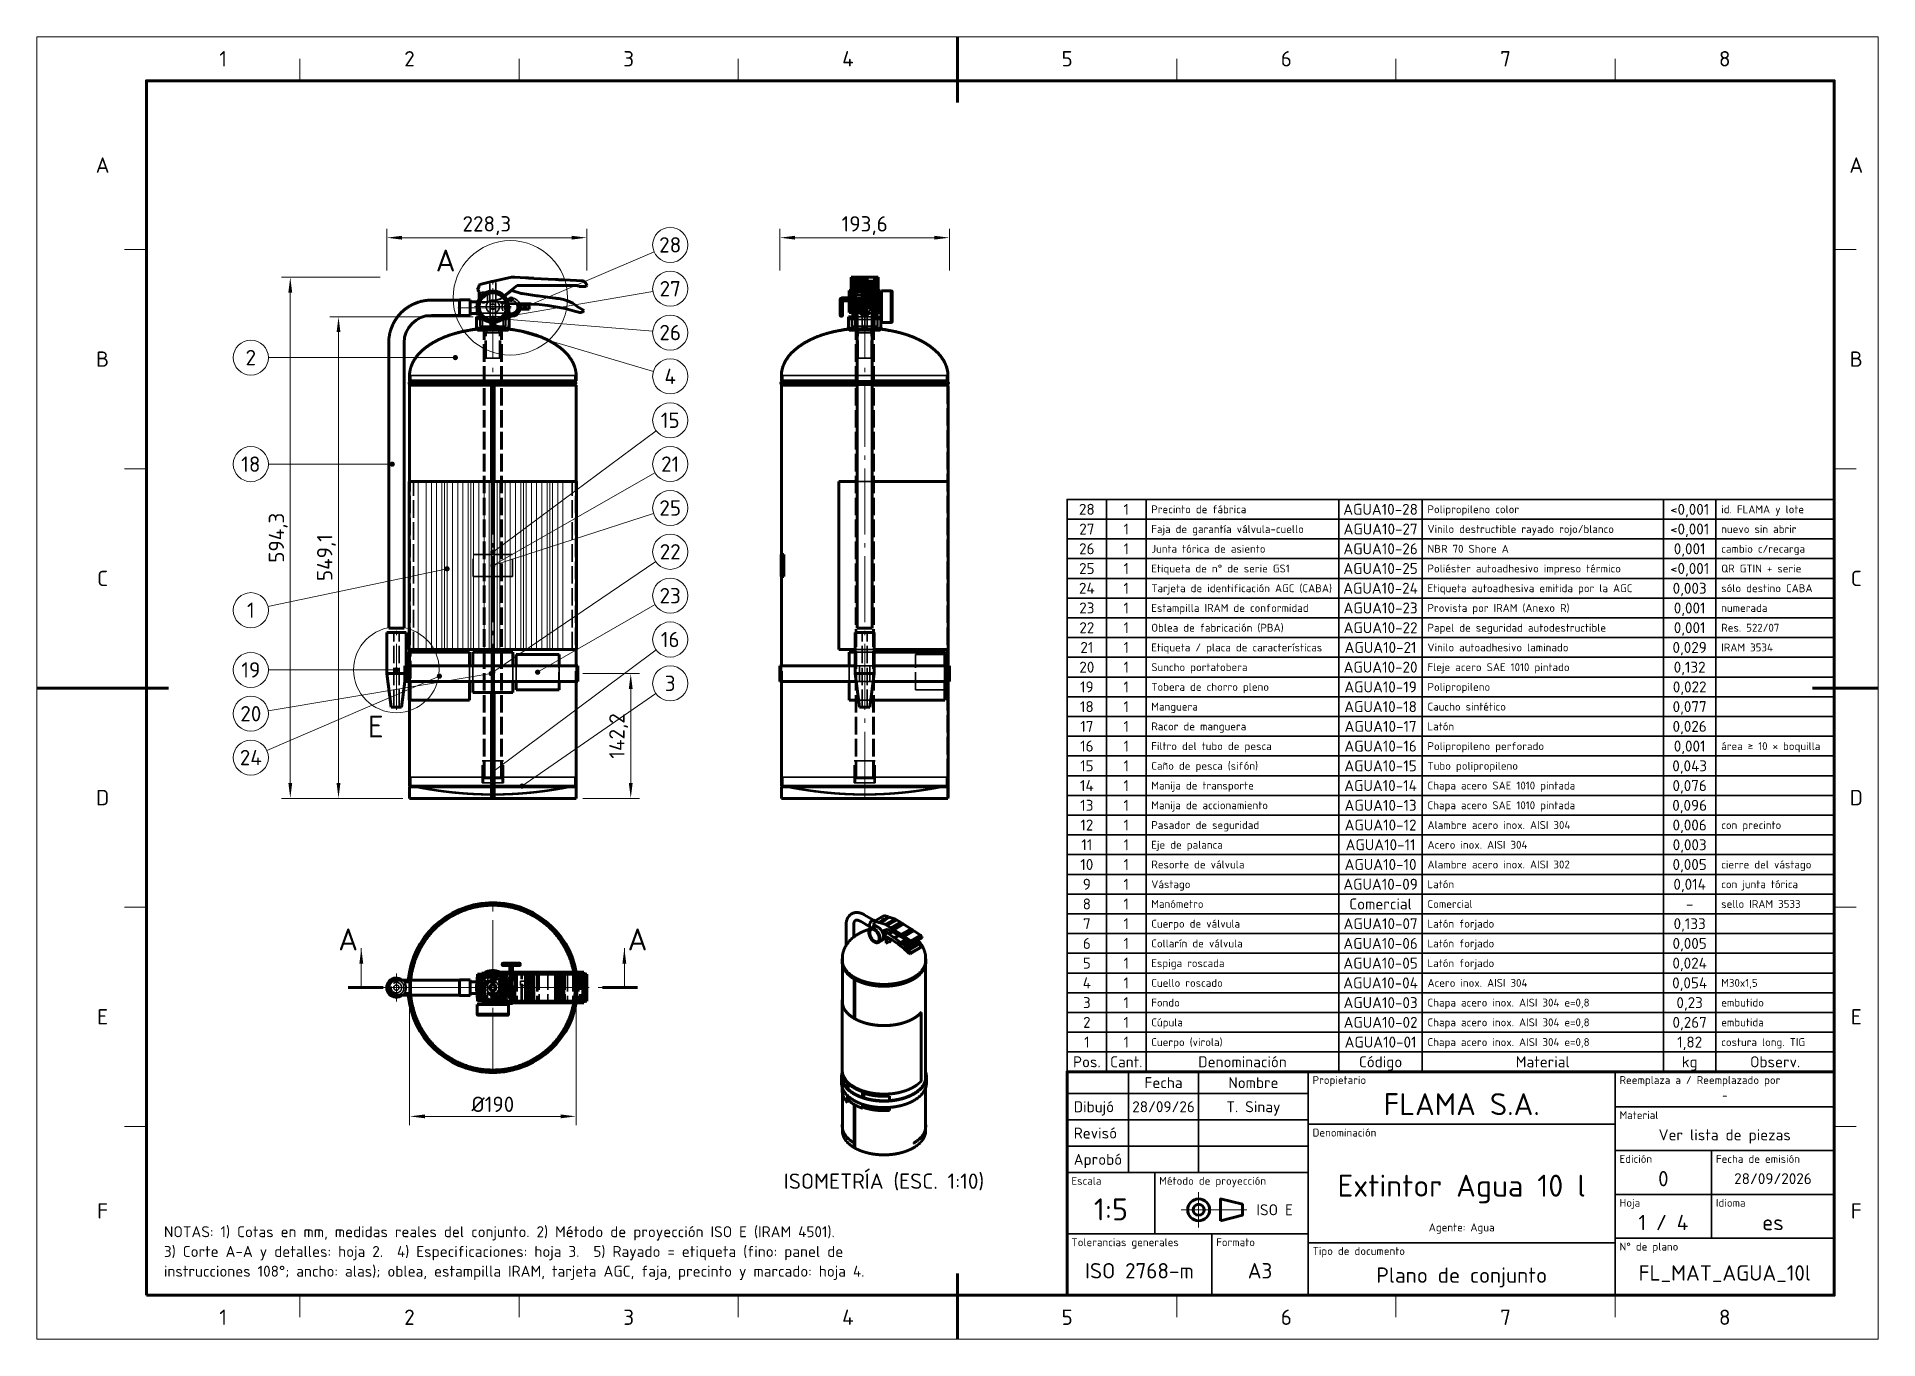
# Paper-space layout 'Hoja1_Conjunto' of a CAD drawing. Header units: millimetres. Extents: x 0 to 420, y 0 to 297.
# The model-space entities are those that its viewports show. They can reach past a viewport. Long polylines and large blocks are cut down to what shows.
import ezdxf
from ezdxf.enums import TextEntityAlignment as Align

# ---------------------------------------------------------------- set-up
doc = ezdxf.new("R2010")
doc.units = ezdxf.units.MM
doc.linetypes.add('IRAM-E-TRAZOS', pattern=[5, 4, -1])
doc.linetypes.add('IRAM-F-TRAZO-PUNTO', pattern=[20, 15, -2, 1, -2])
for name, color, linetype, lineweight in [('01-VISIBLE', 7, 'CONTINUOUS', 70), ('02-OCULTA', 4, 'IRAM-E-TRAZOS', 35), ('03-EJE', 1, 'IRAM-F-TRAZO-PUNTO', 18), ('04-COTA', 3, 'CONTINUOUS', 18), ('05-RAYADO', 8, 'CONTINUOUS', 18), ('06-TEXTO', 7, 'CONTINUOUS', 25), ('07-RECUADRO', 7, 'CONTINUOUS', 70), ('08-FINA', 5, 'CONTINUOUS', 18), ('10-ROTULO', 7, 'CONTINUOUS', 35), ('11-TEXTO-ROTULO', 7, 'CONTINUOUS', 25)]:
    doc.layers.add(name, color=color, linetype=linetype, lineweight=lineweight)
doc.styles.add('ISO3098', font='isocpeur.ttf')
doc.dimstyles.new('FLAMA-IRAM', dxfattribs={"dimtxt": 3.5, "dimasz": 3.5, "dimexe": 2, "dimexo": 1.5, "dimgap": 1, "dimtad": 1, "dimdec": 1, "dimtxsty": 'ISO3098', "dimblk": 'IRAM_FLECHA', "dimblk1": 'IRAM_FLECHA', "dimblk2": 'IRAM_FLECHA', "dimcen": 2.5, "dimclrd": 256, "dimclre": 256, "dimclrt": 256, "dimazin": 3, "dimtfac": 1, "dimtmove": 0, "dimatfit": 3, "dimlwd": 18, "dimlwe": 18})

psp = doc.layouts.new('Hoja1_Conjunto')

msp = doc.modelspace()

# ---------------------------------------------------------------- texts
at = {"layer": '06-TEXTO', "style": 'ISO3098'}
for s, height, p in [('1', 3.5, (42.5, 292)), ('2', 3.5, (85, 292)), ('3', 3.5, (135, 292)), ('4', 3.5, (185, 292)), ('5', 3.5, (235, 292)), ('6', 3.5, (285, 292)), ('7', 3.5, (335, 292)), ('8', 3.5, (385, 292)), ('A', 3.5, (15, 267.75)), ('A', 3.5, (415, 267.75)), ('A', 5, (93.247, 245.996)), ('28', 3.5, (144.467, 249.56)), ('27', 3.5, (144.467, 239.56)), ('26', 3.5, (144.467, 229.56)), ('B', 3.5, (15, 223.5)), ('2', 3.5, (48.813, 223.852)), ('B', 3.5, (415, 223.5)), ('4', 3.5, (144.467, 219.56)), ('15', 3.5, (144.467, 209.56)), ('18', 3.5, (48.813, 199.548)), ('21', 3.5, (144.467, 199.56)), ('25', 3.5, (144.467, 189.56)), ('22', 3.5, (144.467, 179.56)), ('C', 3.5, (15, 173.5)), ('C', 3.5, (415, 173.5)), ('23', 3.5, (144.467, 169.56)), ('1', 3.5, (48.813, 166.243)), ('16', 3.5, (144.467, 159.56)), ('19', 3.5, (48.813, 152.635)), ('3', 3.5, (144.467, 149.56)), ('20', 3.5, (48.813, 142.635)), ('E', 5, (77.305, 139.699)), ('24', 3.5, (48.813, 132.635)), ('D', 3.5, (15, 123.5)), ('D', 3.5, (415, 123.5)), ('A', 5, (71.013, 91.168)), ('A', 5, (137.013, 91.168)), ('E', 3.5, (15, 73.5)), ('E', 3.5, (415, 73.5)), ('ISOMETRÍA (ESC. 1:10)', 3.5, (193.233, 36.03)), ('F', 3.5, (15, 29.25)), ('F', 3.5, (415, 29.25)), ('1', 3.5, (42.5, 5)), ('2', 3.5, (85, 5)), ('3', 3.5, (135, 5)), ('4', 3.5, (185, 5)), ('5', 3.5, (235, 5)), ('6', 3.5, (285, 5)), ('7', 3.5, (335, 5)), ('8', 3.5, (385, 5))]:
    msp.add_text(s, height=height, dxfattribs=at).set_placement(p, align=Align.MIDDLE_CENTER)
for s, p in [('NOTAS: 1) Cotas en mm, medidas reales del conjunto. 2) Método de proyección ISO E (IRAM 4501).', (29, 22.5)), ('3) Corte A-A y detalles: hoja 2.  4) Especificaciones: hoja 3.  5) Rayado = etiqueta (fino: panel de', (29, 18)), ('instrucciones 108°; ancho: alas); oblea, estampilla IRAM, tarjeta AGC, faja, precinto y marcado: hoja 4.', (29, 13.5))]:
    msp.add_text(s, height=2.5, dxfattribs=at).set_placement(p, align=Align.BOTTOM_LEFT)
at = {"layer": '11-TEXTO-ROTULO', "style": 'ISO3098'}
for s, height, p in [('28', 2.5, (239.5, 189.25)), ('1', 2.5, (248.5, 189.25)), ('AGUA10-28', 2.5, (306.5, 189.25)), ('<0,001', 2.5, (377, 189.25)), ('27', 2.5, (239.5, 184.75)), ('1', 2.5, (248.5, 184.75)), ('AGUA10-27', 2.5, (306.5, 184.75)), ('<0,001', 2.5, (377, 184.75)), ('26', 2.5, (239.5, 180.25)), ('1', 2.5, (248.5, 180.25)), ('AGUA10-26', 2.5, (306.5, 180.25)), ('0,001', 2.5, (377, 180.25)), ('25', 2.5, (239.5, 175.75)), ('1', 2.5, (248.5, 175.75)), ('AGUA10-25', 2.5, (306.5, 175.75)), ('<0,001', 2.5, (377, 175.75)), ('24', 2.5, (239.5, 171.25)), ('1', 2.5, (248.5, 171.25)), ('AGUA10-24', 2.5, (306.5, 171.25)), ('0,003', 2.5, (377, 171.25)), ('23', 2.5, (239.5, 166.75)), ('1', 2.5, (248.5, 166.75)), ('AGUA10-23', 2.5, (306.5, 166.75)), ('0,001', 2.5, (377, 166.75)), ('22', 2.5, (239.5, 162.25)), ('1', 2.5, (248.5, 162.25)), ('AGUA10-22', 2.5, (306.5, 162.25)), ('0,001', 2.5, (377, 162.25)), ('21', 2.5, (239.5, 157.75)), ('1', 2.5, (248.5, 157.75)), ('AGUA10-21', 2.5, (306.5, 157.75)), ('0,029', 2.5, (377, 157.75)), ('20', 2.5, (239.5, 153.25)), ('1', 2.5, (248.5, 153.25)), ('AGUA10-20', 2.5, (306.5, 153.25)), ('0,132', 2.5, (377, 153.25)), ('19', 2.5, (239.5, 148.75)), ('1', 2.5, (248.5, 148.75)), ('AGUA10-19', 2.5, (306.5, 148.75)), ('0,022', 2.5, (377, 148.75)), ('18', 2.5, (239.5, 144.25)), ('1', 2.5, (248.5, 144.25)), ('AGUA10-18', 2.5, (306.5, 144.25)), ('0,077', 2.5, (377, 144.25)), ('17', 2.5, (239.5, 139.75)), ('1', 2.5, (248.5, 139.75)), ('AGUA10-17', 2.5, (306.5, 139.75)), ('0,026', 2.5, (377, 139.75)), ('16', 2.5, (239.5, 135.25)), ('1', 2.5, (248.5, 135.25)), ('AGUA10-16', 2.5, (306.5, 135.25)), ('0,001', 2.5, (377, 135.25)), ('15', 2.5, (239.5, 130.75)), ('1', 2.5, (248.5, 130.75)), ('AGUA10-15', 2.5, (306.5, 130.75)), ('0,043', 2.5, (377, 130.75)), ('14', 2.5, (239.5, 126.25)), ('1', 2.5, (248.5, 126.25)), ('AGUA10-14', 2.5, (306.5, 126.25)), ('0,076', 2.5, (377, 126.25)), ('13', 2.5, (239.5, 121.75)), ('1', 2.5, (248.5, 121.75)), ('AGUA10-13', 2.5, (306.5, 121.75)), ('0,096', 2.5, (377, 121.75)), ('12', 2.5, (239.5, 117.25)), ('1', 2.5, (248.5, 117.25)), ('AGUA10-12', 2.5, (306.5, 117.25)), ('0,006', 2.5, (377, 117.25)), ('11', 2.5, (239.5, 112.75)), ('1', 2.5, (248.5, 112.75)), ('AGUA10-11', 2.5, (306.5, 112.75)), ('0,003', 2.5, (377, 112.75)), ('10', 2.5, (239.5, 108.25)), ('1', 2.5, (248.5, 108.25)), ('AGUA10-10', 2.5, (306.5, 108.25)), ('0,005', 2.5, (377, 108.25)), ('9', 2.5, (239.5, 103.75)), ('1', 2.5, (248.5, 103.75)), ('AGUA10-09', 2.5, (306.5, 103.75)), ('0,014', 2.5, (377, 103.75)), ('8', 2.5, (239.5, 99.25)), ('1', 2.5, (248.5, 99.25)), ('Comercial', 2.5, (306.5, 99.25)), ('-', 2.5, (377, 99.25)), ('7', 2.5, (239.5, 94.75)), ('1', 2.5, (248.5, 94.75)), ('AGUA10-07', 2.5, (306.5, 94.75)), ('0,133', 2.5, (377, 94.75)), ('6', 2.5, (239.5, 90.25)), ('1', 2.5, (248.5, 90.25)), ('AGUA10-06', 2.5, (306.5, 90.25)), ('0,005', 2.5, (377, 90.25)), ('5', 2.5, (239.5, 85.75)), ('1', 2.5, (248.5, 85.75)), ('AGUA10-05', 2.5, (306.5, 85.75)), ('0,024', 2.5, (377, 85.75)), ('4', 2.5, (239.5, 81.25)), ('1', 2.5, (248.5, 81.25)), ('AGUA10-04', 2.5, (306.5, 81.25)), ('0,054', 2.5, (377, 81.25)), ('3', 2.5, (239.5, 76.75)), ('1', 2.5, (248.5, 76.75)), ('AGUA10-03', 2.5, (306.5, 76.75)), ('0,23', 2.5, (377, 76.75)), ('2', 2.5, (239.5, 72.25)), ('1', 2.5, (248.5, 72.25)), ('AGUA10-02', 2.5, (306.5, 72.25)), ('0,267', 2.5, (377, 72.25)), ('1', 2.5, (239.5, 67.75)), ('1', 2.5, (248.5, 67.75)), ('AGUA10-01', 2.5, (306.5, 67.75)), ('1,82', 2.5, (377, 67.75)), ('Pos.', 2.5, (239.5, 63.25)), ('Cant.', 2.5, (248.5, 63.25)), ('Denominación', 2.5, (275, 63.25)), ('Código', 2.5, (306.5, 63.25)), ('Material', 2.5, (343.5, 63.25)), ('kg', 2.5, (377, 63.25)), ('Observ.', 2.5, (396.5, 63.25)), ('Fecha', 2.5, (257, 58.5)), ('Nombre', 2.5, (277.5, 58.5)), ('FLAMA S.A.', 5, (325, 53.6)), ('-', 1.8, (385, 55.6)), ('28/09/26', 2.5, (257, 53)), ('T. Sinay', 2.5, (277.5, 53)), ('Ver lista de piezas', 2.5, (385, 46.6)), ('0', 3.5, (371, 36.6)), ('28/09/2026', 2.5, (396, 36.6)), ('Extintor Agua 10 l', 5, (325, 35)), ('1:5', 5, (245, 29.6)), ('Agente: Agua', 1.8, (325, 25.5)), ('1 / 4', 3.5, (371, 26.6)), ('es', 3.5, (396, 26.6)), ('ISO 2768-m', 3.5, (251.5, 15.6)), ('A3', 3.5, (279, 15.6)), ('FL_MAT_AGUA_10l', 3.5, (385, 15.1)), ('Plano de conjunto', 3.5, (325, 14.6))]:
    msp.add_text(s, height=height, dxfattribs=at).set_placement(p, align=Align.MIDDLE_CENTER)
for s, height, p in [('Precinto de fábrica', 1.8, (254.2, 189.25)), ('Polipropileno color', 1.8, (317.2, 189.25)), ('id. FLAMA y lote', 1.8, (384.2, 189.25)), ('Faja de garantía válvula-cuello', 1.8, (254.2, 184.75)), ('Vinilo destructible rayado rojo/blanco', 1.8, (317.2, 184.75)), ('nuevo sin abrir', 1.8, (384.2, 184.75)), ('Junta tórica de asiento', 1.8, (254.2, 180.25)), ('NBR 70 Shore A', 1.8, (317.2, 180.25)), ('cambio c/recarga', 1.8, (384.2, 180.25)), ('Etiqueta de n° de serie GS1', 1.8, (254.2, 175.75)), ('Poliéster autoadhesivo impreso térmico', 1.8, (317.2, 175.75)), ('QR GTIN + serie', 1.8, (384.2, 175.75)), ('Tarjeta de identificación AGC (CABA)', 1.8, (254.2, 171.25)), ('Etiqueta autoadhesiva emitida por la AGC', 1.8, (317.2, 171.25)), ('sólo destino CABA', 1.8, (384.2, 171.25)), ('Estampilla IRAM de conformidad', 1.8, (254.2, 166.75)), ('Provista por IRAM (Anexo R)', 1.8, (317.2, 166.75)), ('numerada', 1.8, (384.2, 166.75)), ('Oblea de fabricación (PBA)', 1.8, (254.2, 162.25)), ('Papel de seguridad autodestructible', 1.8, (317.2, 162.25)), ('Res. 522/07', 1.8, (384.2, 162.25)), ('Etiqueta / placa de características', 1.8, (254.2, 157.75)), ('Vinilo autoadhesivo laminado', 1.8, (317.2, 157.75)), ('IRAM 3534', 1.8, (384.2, 157.75)), ('Suncho portatobera', 1.8, (254.2, 153.25)), ('Fleje acero SAE 1010 pintado', 1.8, (317.2, 153.25)), ('Tobera de chorro pleno', 1.8, (254.2, 148.75)), ('Polipropileno', 1.8, (317.2, 148.75)), ('Manguera', 1.8, (254.2, 144.25)), ('Caucho sintético', 1.8, (317.2, 144.25)), ('Racor de manguera', 1.8, (254.2, 139.75)), ('Latón', 1.8, (317.2, 139.75)), ('Filtro del tubo de pesca', 1.8, (254.2, 135.25)), ('Polipropileno perforado', 1.8, (317.2, 135.25)), ('área ≥ 10 × boquilla', 1.8, (384.2, 135.25)), ('Caño de pesca (sifón)', 1.8, (254.2, 130.75)), ('Tubo polipropileno', 1.8, (317.2, 130.75)), ('Manija de transporte', 1.8, (254.2, 126.25)), ('Chapa acero SAE 1010 pintada', 1.8, (317.2, 126.25)), ('Manija de accionamiento', 1.8, (254.2, 121.75)), ('Chapa acero SAE 1010 pintada', 1.8, (317.2, 121.75)), ('Pasador de seguridad', 1.8, (254.2, 117.25)), ('Alambre acero inox. AISI 304', 1.8, (317.2, 117.25)), ('con precinto', 1.8, (384.2, 117.25)), ('Eje de palanca', 1.8, (254.2, 112.75)), ('Acero inox. AISI 304', 1.8, (317.2, 112.75)), ('Resorte de válvula', 1.8, (254.2, 108.25)), ('Alambre acero inox. AISI 302', 1.8, (317.2, 108.25)), ('cierre del vástago', 1.8, (384.2, 108.25)), ('Vástago', 1.8, (254.2, 103.75)), ('Latón', 1.8, (317.2, 103.75)), ('con junta tórica', 1.8, (384.2, 103.75)), ('Manómetro', 1.8, (254.2, 99.25)), ('Comercial', 1.8, (317.2, 99.25)), ('sello IRAM 3533', 1.8, (384.2, 99.25)), ('Cuerpo de válvula', 1.8, (254.2, 94.75)), ('Latón forjado', 1.8, (317.2, 94.75)), ('Collarín de válvula', 1.8, (254.2, 90.25)), ('Latón forjado', 1.8, (317.2, 90.25)), ('Espiga roscada', 1.8, (254.2, 85.75)), ('Latón forjado', 1.8, (317.2, 85.75)), ('Cuello roscado', 1.8, (254.2, 81.25)), ('Acero inox. AISI 304', 1.8, (317.2, 81.25)), ('M30x1,5', 1.8, (384.2, 81.25)), ('Fondo', 1.8, (254.2, 76.75)), ('Chapa acero inox. AISI 304 e=0,8', 1.8, (317.2, 76.75)), ('embutido', 1.8, (384.2, 76.75)), ('Cúpula', 1.8, (254.2, 72.25)), ('Chapa acero inox. AISI 304 e=0,8', 1.8, (317.2, 72.25)), ('embutida', 1.8, (384.2, 72.25)), ('Cuerpo (virola)', 1.8, (254.2, 67.75)), ('Chapa acero inox. AISI 304 e=0,8', 1.8, (317.2, 67.75)), ('costura long. TIG', 1.8, (384.2, 67.75)), ('Dibujó', 2.5, (236.5, 53)), ('Revisó', 2.5, (236.5, 47)), ('Aprobó', 2.5, (236.5, 41))]:
    msp.add_text(s, height=height, dxfattribs=at).set_placement(p, align=Align.MIDDLE_LEFT)
for s, p in [('Propietario', (291, 60)), ('Reemplaza a / Reemplazado por', (361, 60)), ('Material', (361, 52)), ('Denominación', (291, 48)), ('Edición', (361, 42)), ('Fecha de emisión', (383, 42)), ('Escala', (236, 37)), ('Método de proyección', (256, 37)), ('Hoja', (361, 32)), ('Idioma', (383, 32)), ('Tolerancias generales', (236, 23)), ('Formato', (269, 23)), ('Tipo de documento', (291, 21)), ('N° de plano', (361, 22))]:
    msp.add_text(s, height=1.8, dxfattribs=at).set_placement(p, align=Align.TOP_LEFT)
msp.add_text('ISO E', height=2.5, dxfattribs=at).set_placement((286.5, 29.5), align=Align.MIDDLE_RIGHT)

# ---------------------------------------------------------------- blocks, each defined once
blk = doc.blocks.new('IRAM_FLECHA')
blk.add_solid([(0, 0), (-1, 0.125), (-1, -0.125)])

# ---------------------------------------------------------------- dimensions: what is measured, and where the dimension line sits
at = {"layer": '04-COTA'}
for base, p1, p2, override in [((79.813, 251.192), (79.813, 242.192), (125.467, 242.192), {"dimlfac": 5}), ((169.467, 251.192), (169.467, 242.192), (208.187, 242.192), {"dimlfac": 5}), ((85.013, 50.808), (85.013, 80.168), (123.013, 80.168), {"dimlfac": 5, "dimpost": '%%c<>'})]:
    msp.add_linear_dim(base=base, p1=p1, p2=p2, dimstyle='FLAMA-IRAM', override=override, dxfattribs=at).render()
for base, p1, p2 in [((57.813, 123.335), (79.813, 123.335), (79.813, 242.192)), ((68.813, 123.335), (85.013, 123.335), (101.013, 233.15)), ((135.467, 123.335095525), (123.013, 123.335095525), (123.013, 151.785095525))]:
    msp.add_linear_dim(base=base, p1=p1, p2=p2, angle=90, dimstyle='FLAMA-IRAM', override={"dimlfac": 5}, dxfattribs=at).render()

# ---------------------------------------------------------------- hatches: boundary and pattern name
at = {"layer": '05-RAYADO'}
h = msp.add_hatch(dxfattribs=at)
h.set_pattern_fill('ANSI31', scale=0.94488, angle=45)
h.paths.add_polyline_path([(122.083, 157.302), (122.083, 195.568), (85.943, 195.568), (85.943, 157.302)])
h = msp.add_hatch(dxfattribs=at)
h.set_pattern_fill('ANSI31', scale=0.377953, angle=45)
h.paths.add_polyline_path([(119.384, 157.302), (119.384, 195.568), (88.642, 195.568), (88.642, 157.302)])
at = {"layer": '08-FINA'}
h = msp.add_hatch(color=7, dxfattribs=at)
h.dxf.hatch_style = 1
edge = h.paths.add_edge_path()
edge.add_arc((111.293, 235.37), 0.6, 0, 360)
h = msp.add_hatch(color=7, dxfattribs=at)
h.dxf.hatch_style = 1
edge = h.paths.add_edge_path()
edge.add_arc((104.013, 232.85), 0.6, 0, 360)
h = msp.add_hatch(color=7, dxfattribs=at)
h.dxf.hatch_style = 1
edge = h.paths.add_edge_path()
edge.add_arc((104.013, 231.57), 0.6, 0, 360)
h = msp.add_hatch(color=7, dxfattribs=at)
h.dxf.hatch_style = 1
edge = h.paths.add_edge_path()
edge.add_arc((107.689, 233.281), 0.6, 0, 360)
h = msp.add_hatch(color=7, dxfattribs=at)
h.dxf.hatch_style = 1
edge = h.paths.add_edge_path()
edge.add_arc((95.463, 223.852), 0.6, 0, 360)
h = msp.add_hatch(color=7, dxfattribs=at)
h.dxf.hatch_style = 1
edge = h.paths.add_edge_path()
edge.add_arc((81.073, 199.548), 0.6, 0, 360)
h = msp.add_hatch(color=7, dxfattribs=at)
h.dxf.hatch_style = 1
edge = h.paths.add_edge_path()
edge.add_arc((104.013, 179.443), 0.6, 0, 360)
h = msp.add_hatch(color=7, dxfattribs=at)
h.dxf.hatch_style = 1
edge = h.paths.add_edge_path()
edge.add_arc((104.013, 176.435), 0.6, 0, 360)
h = msp.add_hatch(color=7, dxfattribs=at)
h.dxf.hatch_style = 1
edge = h.paths.add_edge_path()
edge.add_arc((104.013, 176.435), 0.6, 0, 360)
h = msp.add_hatch(color=7, dxfattribs=at)
h.dxf.hatch_style = 1
edge = h.paths.add_edge_path()
edge.add_arc((93.563, 175.695), 0.6, 0, 360)
h = msp.add_hatch(color=7, dxfattribs=at)
h.dxf.hatch_style = 1
edge = h.paths.add_edge_path()
edge.add_arc((82.013, 152.635), 0.6, 0, 360)
h = msp.add_hatch(color=7, dxfattribs=at)
h.dxf.hatch_style = 1
edge = h.paths.add_edge_path()
edge.add_arc((91.819, 151.202), 0.6, 0, 360)
h = msp.add_hatch(color=7, dxfattribs=at)
h.dxf.hatch_style = 1
edge = h.paths.add_edge_path()
edge.add_arc((103.639, 151.785), 0.6, 0, 360)
h = msp.add_hatch(color=7, dxfattribs=at)
h.dxf.hatch_style = 1
edge = h.paths.add_edge_path()
edge.add_arc((104.013, 152.102), 0.6, 0, 360)
h = msp.add_hatch(color=7, dxfattribs=at)
h.dxf.hatch_style = 1
edge = h.paths.add_edge_path()
edge.add_arc((114.235, 152.102), 0.6, 0, 360)
h = msp.add_hatch(color=7, dxfattribs=at)
h.dxf.hatch_style = 1
edge = h.paths.add_edge_path()
edge.add_arc((104.013, 129.395), 0.6, 0, 360)
h = msp.add_hatch(color=7, dxfattribs=at)
h.dxf.hatch_style = 1
edge = h.paths.add_edge_path()
edge.add_arc((110.663, 126.135), 0.6, 0, 360)
h = msp.add_hatch(color=7, dxfattribs=at)
h.dxf.hatch_style = 1
h.paths.add_polyline_path([(74.013, 89.168), (73.576, 85.668), (74.451, 85.668)])
h = msp.add_hatch(color=7, dxfattribs=at)
h.dxf.hatch_style = 1
h.paths.add_polyline_path([(134.013, 89.168), (133.576, 85.668), (134.451, 85.668)])

# ---------------------------------------------------------------- linework, layer by layer
at = {"layer": '01-VISIBLE'}
for p, q in [((100.813, 240.008), (100.541, 239.33)), ((100.881, 240.346), (100.813, 240.008)), ((101.067, 240.532), (100.881, 240.346)), ((103.809, 241.176), (101.067, 240.532)), ((103.911, 241.176), (103.809, 241.176)), ((104.013, 241.108), (103.911, 241.176)), ((104.149, 241.244), (104.013, 241.108)), ((104.251, 241.278), (104.149, 241.244)), ((108.281, 242.192), (104.251, 241.278)), ((106.604, 237.969), (109.567, 240.262)), ((109.025, 242.192), (108.281, 242.192)), ((109.059, 242.158), (109.025, 242.192)), ((111.497, 242.056), (109.059, 242.158)), ((109.567, 240.262), (123.113, 240.262)), ((111.531, 242.024), (111.497, 242.056)), ((112.141, 242.024), (111.531, 242.024)), ((112.175, 241.99), (112.141, 242.024)), ((112.751, 241.99), (112.175, 241.99)), ((112.785, 241.956), (112.751, 241.99)), ((113.361, 241.956), (112.785, 241.956)), ((113.395, 241.922), (113.361, 241.956)), ((118.305, 241.684), (113.395, 241.922)), ((118.339, 241.65), (118.305, 241.684)), ((118.949, 241.65), (118.339, 241.65)), ((118.983, 241.616), (118.949, 241.65)), ((119.557, 241.616), (118.983, 241.616)), ((119.591, 241.582), (119.557, 241.616)), ((120.167, 241.582), (119.591, 241.582)), ((120.201, 241.548), (120.167, 241.582)), ((124.503, 241.346), (120.201, 241.548)), ((123.113, 240.262), (123.181, 240.296)), ((123.181, 240.296), (123.453, 240.228)), ((123.453, 240.228), (123.621, 240.092)), ((123.621, 240.092), (125.281, 240.092)), ((124.739, 241.244), (124.503, 241.346)), ((125.265, 240.72), (124.739, 241.244)), ((125.467, 240.278), (125.265, 240.72)), ((125.281, 240.092), (125.467, 240.278)), ((191.927, 242.192), (185.727, 242.192)), ((185.727, 242.192), (185.727, 241.278)), ((185.727, 241.278), (188.169, 241.278)), ((185.727, 241.278), (185.727, 241.244)), ((185.727, 241.244), (185.727, 241.176)), ((185.727, 241.244), (188.14, 241.244)), ((185.727, 241.176), (185.727, 240.532)), ((185.727, 241.176), (188.157, 241.176)), ((185.727, 240.532), (185.727, 240.346)), ((185.727, 240.532), (191.927, 240.532)), ((185.727, 240.346), (185.727, 240.008)), ((185.727, 240.346), (191.927, 240.346)), ((185.727, 240.008), (185.727, 239.33)), ((185.727, 240.008), (191.927, 240.008)), ((189.485, 241.278), (191.927, 241.278)), ((189.497, 241.176), (191.927, 241.176)), ((189.514, 241.244), (191.927, 241.244)), ((191.927, 242.192), (191.927, 241.278)), ((191.927, 241.278), (191.927, 241.244)), ((191.927, 241.244), (191.927, 241.176)), ((191.927, 241.176), (191.927, 240.532)), ((191.927, 240.532), (191.927, 240.346)), ((191.927, 240.346), (191.927, 240.008)), ((191.927, 240.008), (191.927, 239.33)), ((96.433, 236.96), (90.013, 236.96)), ((98.833, 237.02), (96.433, 237.02)), ((100.413, 236.53), (98.833, 236.53)), ((100.413, 233.97), (100.413, 236.53)), ((100.541, 239.33), (100.881, 238.958)), ((100.881, 238.958), (100.881, 237.245)), ((108.315, 239.178), (106.684, 237.884)), ((107.547, 236.155), (112.005, 236.13)), ((107.613, 233.97), (107.613, 236.155)), ((107.619, 235.51), (107.659, 235.512)), ((107.719, 233.15), (107.619, 235.51)), ((107.659, 235.512), (107.759, 233.151)), ((110.481, 238.468), (108.315, 239.178)), ((110.293, 235.87), (112.293, 235.87)), ((110.719, 238.468), (110.481, 238.468)), ((114.071, 237.96), (110.719, 238.468)), ((112.005, 236.13), (112.039, 236.096)), ((112.039, 236.096), (112.717, 236.096)), ((112.717, 236.096), (112.751, 236.062)), ((112.751, 236.062), (114.545, 235.96)), ((114.309, 237.96), (114.071, 237.96)), ((118.135, 237.384), (114.309, 237.96)), ((114.545, 235.96), (116.577, 235.724)), ((116.577, 235.724), (118.305, 235.452)), ((118.373, 237.384), (118.135, 237.384)), ((118.305, 235.452), (120.507, 235.012)), ((118.643, 237.316), (118.373, 237.384)), ((119.083, 237.316), (118.643, 237.316)), ((120.167, 237.078), (119.083, 237.316)), ((121.081, 236.774), (120.167, 237.078)), ((122.233, 236.232), (121.081, 236.774)), ((122.639, 235.994), (122.233, 236.232)), ((122.843, 235.792), (122.639, 235.994)), ((123.249, 235.52), (122.843, 235.792)), ((124.537, 234.708), (123.249, 235.52)), ((185.327, 237.47), (183.527, 237.47)), ((185.327, 236.83), (183.807, 236.83)), ((185.627, 239.178), (185.327, 239.178)), ((185.327, 239.178), (185.327, 237.35)), ((185.327, 237.35), (185.727, 237.35)), ((185.327, 237.35), (185.327, 237.18)), ((185.327, 237.18), (185.627, 237.18)), ((185.327, 237.18), (185.327, 236.91)), ((185.327, 236.91), (185.627, 236.91)), ((185.327, 236.91), (185.327, 236.722)), ((185.327, 236.722), (185.727, 236.722)), ((185.327, 236.722), (185.327, 236.536)), ((185.327, 236.536), (185.327, 236.35)), ((185.327, 236.536), (185.727, 236.536)), ((185.327, 236.35), (185.727, 236.35)), ((185.327, 236.35), (185.327, 236.164)), ((185.327, 236.164), (186.027, 236.164)), ((185.327, 236.164), (185.327, 236.13)), ((185.327, 236.13), (185.327, 236.096)), ((185.327, 236.13), (186.027, 236.13)), ((185.327, 236.096), (185.327, 236.062)), ((185.327, 236.096), (186.027, 236.096)), ((185.327, 236.062), (185.327, 235.96)), ((185.327, 236.062), (186.027, 236.062)), ((185.327, 235.96), (185.327, 235.724)), ((185.327, 235.96), (186.027, 235.96)), ((185.327, 235.724), (185.327, 235.452)), ((185.327, 235.724), (186.027, 235.724)), ((185.327, 235.452), (185.327, 235.012)), ((185.327, 235.452), (186.027, 235.452)), ((185.727, 238.308), (185.527, 238.308)), ((185.727, 237.508), (185.527, 237.508)), ((185.627, 238.308), (185.627, 239.178)), ((185.627, 239.167), (185.727, 239.167)), ((185.627, 237.339), (185.727, 237.339)), ((185.627, 237.18), (185.627, 237.339)), ((185.627, 236.91), (185.627, 237.18)), ((185.727, 237.153), (185.627, 237.153)), ((185.727, 237.146), (185.627, 237.146)), ((185.727, 237.14), (185.627, 237.14)), ((185.727, 237.135), (185.627, 237.135)), ((185.727, 237.132), (185.627, 237.132)), ((185.627, 236.779), (185.627, 236.91)), ((185.727, 236.779), (185.627, 236.779)), ((185.727, 239.33), (185.727, 238.958)), ((185.727, 239.33), (191.927, 239.33)), ((185.727, 238.958), (185.727, 236.656)), ((185.727, 238.958), (191.927, 238.958)), ((185.727, 236.656), (185.727, 236.468)), ((185.727, 236.656), (187.742, 236.656)), ((185.727, 236.468), (185.727, 236.334)), ((185.727, 236.468), (186.04, 236.468)), ((185.727, 236.334), (186.027, 236.334)), ((186.027, 233.97), (186.027, 236.434)), ((186.627, 236.53), (186.627, 236.569)), ((187.635, 236.569), (186.627, 236.569)), ((187.593, 236.53), (186.827, 236.53)), ((187.593, 236.53), (186.827, 236.53)), ((189.912, 236.656), (191.927, 236.656)), ((191.027, 236.569), (190.019, 236.569)), ((190.827, 236.53), (190.061, 236.53)), ((190.827, 236.53), (190.061, 236.53)), ((191.027, 236.53), (191.027, 236.569)), ((191.614, 236.468), (191.927, 236.468)), ((191.627, 233.97), (191.627, 236.434)), ((191.627, 236.334), (191.927, 236.334)), ((191.927, 239.33), (191.927, 238.958)), ((191.927, 239.167), (192.027, 239.167)), ((191.927, 238.958), (191.927, 236.656)), ((192.127, 238.308), (191.927, 238.308)), ((192.127, 237.508), (191.927, 237.508)), ((191.927, 237.35), (192.327, 237.35)), ((191.927, 237.339), (192.027, 237.339)), ((192.027, 237.153), (191.927, 237.153)), ((192.027, 237.146), (191.927, 237.146)), ((192.027, 237.14), (191.927, 237.14)), ((192.027, 237.135), (191.927, 237.135)), ((192.027, 237.132), (191.927, 237.132)), ((191.927, 236.97), (192.427, 236.97)), ((191.927, 236.656), (191.927, 236.468)), ((191.927, 236.468), (191.927, 236.334)), ((192.327, 239.178), (192.027, 239.178)), ((192.027, 238.308), (192.027, 239.178)), ((192.027, 237.18), (192.027, 237.339)), ((192.027, 236.97), (192.027, 237.18)), ((192.027, 237.18), (192.327, 237.18)), ((192.327, 239.178), (192.327, 237.35)), ((192.427, 237.47), (192.327, 237.47)), ((192.327, 237.35), (192.327, 237.18)), ((192.327, 237.18), (192.327, 236.97)), ((192.427, 236.07), (192.687, 236.07)), ((192.687, 239.07), (194.887, 239.07)), ((96.433, 233.48), (90.013, 233.48)), ((98.833, 233.42), (96.433, 233.42)), ((100.613, 233.91), (98.833, 233.91)), ((100.313, 230.55), (100.313, 233.15)), ((107.708, 230.75), (107.708, 231.15)), ((107.713, 231.15), (107.713, 233.15)), ((107.719, 231.05), (107.719, 233.15)), ((107.759, 231.05), (107.719, 231.05)), ((107.759, 233.151), (107.759, 231.05)), ((110.293, 234.87), (112.293, 234.87)), ((120.507, 235.012), (122.673, 234.47)), ((122.673, 234.47), (123.859, 234.098)), ((123.859, 234.098), (124.063, 234.098)), ((124.063, 234.098), (124.503, 234.268)), ((124.503, 234.268), (124.757, 234.488)), ((124.757, 234.488), (124.537, 234.708)), ((185.127, 230.35), (185.127, 233.15)), ((185.327, 235.012), (185.327, 234.47)), ((185.327, 235.012), (186.027, 235.012)), ((185.327, 234.47), (185.327, 234.098)), ((185.327, 234.47), (186.027, 234.47)), ((185.327, 234.098), (186.027, 234.098)), ((186.107, 233.15), (186.107, 233.97)), ((187.087, 233.97), (186.827, 233.97)), ((190.827, 233.97), (190.567, 233.97)), ((191.547, 233.15), (191.547, 233.97)), ((191.627, 233.97), (192.427, 233.97)), ((192.427, 234.87), (192.687, 234.87)), ((192.527, 230.35), (192.527, 233.15)), ((192.687, 231.87), (194.887, 231.87)), ((80.273, 227.22), (80.273, 162.135)), ((83.753, 227.22), (83.753, 162.135)), ((107.713, 230.35), (107.713, 230.75)), ((187.087, 227.22), (187.087, 162.135)), ((190.567, 227.22), (190.567, 162.135)), ((85.013, 218.535), (85.013, 219.735)), ((85.173, 218.535), (85.125, 218.235)), ((122.901, 218.235), (122.853, 218.535)), ((123.013, 218.535), (123.013, 219.735)), ((169.827, 218.535), (169.827, 219.735)), ((169.987, 218.535), (169.939, 218.235)), ((207.667, 218.535), (207.715, 218.235)), ((207.827, 218.535), (207.827, 219.735)), ((85.061, 217.838), (85.013, 217.535)), ((85.013, 195.568), (85.013, 217.535)), ((103.713, 195.568), (103.713, 217.335)), ((103.713, 217.335), (104.313, 217.335)), ((104.313, 195.568), (104.313, 217.335)), ((123.013, 195.568), (123.013, 217.535)), ((169.875, 217.838), (169.827, 217.535)), ((169.827, 178.935), (169.827, 217.535)), ((207.779, 217.838), (207.827, 217.535)), ((207.827, 217.335), (207.827, 217.535)), ((207.875, 195.568), (207.875, 217.335)), ((84.953, 157.302), (84.953, 195.568)), ((123.073, 157.302), (123.073, 195.568)), ((182.937, 157.302), (182.937, 195.568)), ((207.887, 157.302), (207.887, 195.568)), ((169.767, 173.935), (169.767, 178.935)), ((170.299, 173.935), (170.299, 178.935)), ((170.357, 178.935), (170.299, 178.935)), ((170.357, 173.935), (170.357, 178.935)), ((169.827, 153.585), (169.827, 173.935)), ((170.357, 173.935), (170.299, 173.935)), ((79.813, 151.785), (79.813, 161.135)), ((84.213, 153.585), (84.213, 161.135)), ((186.627, 151.785), (186.627, 161.135)), ((191.027, 151.785), (191.027, 161.135)), ((84.953, 153.585), (84.953, 156.702)), ((85.013, 156.702), (85.013, 157.302)), ((98.669, 153.585), (98.669, 156.702)), ((98.685, 156.702), (98.669, 156.702)), ((98.685, 153.585), (98.685, 156.702)), ((99.443, 153.585), (99.443, 156.702)), ((103.713, 156.702), (103.713, 157.302)), ((104.313, 156.702), (104.313, 157.302)), ((108.583, 153.585), (108.583, 156.702)), ((109.341, 156.102), (109.357, 156.102)), ((109.341, 153.585), (109.341, 156.102)), ((109.357, 153.585), (109.357, 156.102)), ((119.128, 153.585), (119.128, 156.102)), ((123.013, 153.585), (123.013, 157.302)), ((185.282, 153.585), (185.282, 156.702)), ((207.122, 153.585), (207.122, 156.702)), ((207.273, 156.702), (207.331, 156.702)), ((207.273, 153.585), (207.273, 156.702)), ((207.331, 153.585), (207.331, 156.702)), ((207.875, 156.702), (207.875, 157.302)), ((207.887, 153.585), (207.887, 156.702)), ((79.813, 151.785), (80.813, 144.135)), ((83.904, 153.585), (84.69, 153.585)), ((83.904, 149.985), (83.904, 153.585)), ((84.69, 149.985), (84.69, 153.585)), ((123.373, 149.985), (123.373, 153.585)), ((169.467, 149.985), (169.467, 153.585)), ((187.627, 144.135), (186.627, 151.785)), ((190.027, 144.135), (191.027, 151.785)), ((208.187, 149.985), (208.187, 153.585)), ((83.213, 144.135), (83.978, 149.985)), ((83.904, 149.985), (84.69, 149.985)), ((84.953, 145.702), (84.953, 149.985)), ((98.669, 145.702), (98.669, 149.985)), ((98.685, 145.702), (98.685, 149.985)), ((99.443, 147.502), (99.443, 149.985)), ((103.713, 123.535), (103.713, 147.502)), ((104.313, 123.535), (104.313, 147.502)), ((108.583, 147.502), (108.583, 149.985)), ((109.341, 148.102), (109.341, 149.985)), ((109.341, 148.102), (109.357, 148.102)), ((109.357, 148.102), (109.357, 149.985)), ((119.128, 148.102), (119.128, 149.985)), ((123.013, 123.335), (123.013, 149.985)), ((169.827, 126.155), (169.827, 149.985)), ((185.282, 145.702), (185.282, 149.985)), ((207.122, 145.702), (207.122, 149.985)), ((207.273, 147.502), (207.273, 149.985)), ((207.273, 147.502), (207.331, 147.502)), ((207.331, 147.502), (207.331, 149.985)), ((207.875, 123.535), (207.875, 147.502)), ((207.887, 147.502), (207.887, 149.985)), ((85.013, 126.155), (85.013, 145.702)), ((98.685, 145.702), (98.669, 145.702)), ((85.013, 123.335), (85.013, 125.915)), ((103.713, 123.535), (104.313, 123.535)), ((169.827, 123.335), (169.827, 125.915)), ((207.827, 123.335), (207.827, 123.535)), ((190.873, 95.559), (188.719, 96.803)), ((184.585, 94.417), (184.585, 89.783)), ((186.325, 94.417), (186.325, 91.701)), ((190.003, 94.052), (187.849, 95.296)), ((190.445, 93.762), (190.104, 93.96)), ((190.969, 94.065), (190.191, 93.616)), ((191.006, 95.167), (190.91, 94.946)), ((190.91, 94.946), (191.03, 94.724)), ((191.214, 95.397), (191.004, 95.519)), ((191.03, 95.291), (191.006, 95.167)), ((191.096, 95.329), (191.03, 95.291)), ((191.03, 94.724), (191.03, 94.096)), ((193.288, 96.595), (191.096, 95.329)), ((192.065, 95.032), (191.096, 95.329)), ((191.208, 94.227), (191.279, 94.268)), ((192.925, 95.528), (192.065, 95.032)), ((192.101, 95.011), (192.065, 95.032)), ((192.953, 95.503), (192.101, 95.011)), ((192.137, 94.963), (192.101, 95.011)), ((192.186, 94.991), (192.137, 94.963)), ((193.039, 95.483), (192.186, 94.991)), ((192.222, 94.984), (192.186, 94.991)), ((193.085, 95.482), (192.222, 94.984)), ((193.646, 94.534), (192.222, 94.984)), ((192.751, 93.056), (194.101, 93.484)), ((192.774, 93.017), (192.952, 93.12)), ((192.775, 93.015), (192.965, 93.124)), ((192.776, 93.013), (192.975, 93.127)), ((192.777, 93.011), (192.983, 93.13)), ((192.778, 93.01), (192.988, 93.131)), ((192.782, 93.002), (192.8, 93.001)), ((193.094, 93.165), (192.789, 92.989)), ((193.517, 93.215), (192.799, 92.972)), ((193.073, 93.158), (192.8, 93.001)), ((192.952, 93.049), (193.623, 93.276)), ((192.952, 93.049), (193.225, 93.206)), ((194.257, 96.298), (193.288, 96.595)), ((193.366, 92.526), (193.401, 92.547)), ((194.257, 96.298), (193.398, 95.802)), ((194.293, 96.277), (193.442, 95.786)), ((193.517, 93.215), (193.623, 93.276)), ((194.283, 92.483), (193.517, 93.215)), ((194.378, 96.256), (193.524, 95.764)), ((194.414, 96.249), (193.55, 95.751)), ((193.623, 93.276), (193.635, 93.265)), ((193.908, 93.423), (193.635, 93.265)), ((193.646, 94.534), (195.838, 95.8)), ((193.909, 94.382), (193.646, 94.534)), ((193.909, 94.382), (196.102, 95.648)), ((193.922, 94.361), (193.909, 94.382)), ((193.922, 94.361), (196.114, 95.627)), ((194.783, 93.822), (193.922, 94.361)), ((194.101, 93.484), (198.89, 90.719)), ((194.293, 96.277), (194.257, 96.298)), ((194.283, 92.483), (195.059, 92.931)), ((194.367, 92.435), (194.283, 92.483)), ((194.33, 96.228), (194.293, 96.277)), ((194.367, 92.435), (195.143, 92.882)), ((195.552, 91.543), (194.367, 92.435)), ((194.414, 96.249), (194.378, 96.256)), ((195.838, 95.8), (194.414, 96.249)), ((196.976, 95.088), (194.783, 93.822)), ((194.795, 93.802), (194.783, 93.822)), ((196.988, 95.068), (194.795, 93.802)), ((195.011, 93.678), (194.795, 93.802)), ((197.203, 94.943), (195.011, 93.678)), ((195.023, 93.657), (195.011, 93.678)), ((197.215, 94.922), (195.023, 93.657)), ((195.227, 93.539), (195.023, 93.657)), ((197.419, 94.805), (195.227, 93.539)), ((195.239, 93.518), (195.227, 93.539)), ((197.431, 94.784), (195.239, 93.518)), ((195.443, 93.401), (195.239, 93.518)), ((197.635, 94.666), (195.443, 93.401)), ((195.455, 93.38), (195.443, 93.401)), ((197.647, 94.646), (195.455, 93.38)), ((197.19, 92.281), (195.455, 93.38)), ((196.102, 95.648), (195.838, 95.8)), ((196.114, 95.627), (196.102, 95.648)), ((196.976, 95.088), (196.114, 95.627)), ((196.988, 95.068), (196.976, 95.088)), ((197.203, 94.943), (196.988, 95.068)), ((199.383, 93.546), (197.19, 92.281)), ((199.395, 93.525), (197.202, 92.26)), ((197.215, 94.922), (197.203, 94.943)), ((197.419, 94.805), (197.215, 94.922)), ((199.61, 93.401), (197.418, 92.135)), ((197.431, 94.784), (197.419, 94.805)), ((199.622, 93.38), (197.43, 92.114)), ((197.635, 94.666), (197.431, 94.784)), ((199.825, 93.263), (197.633, 91.997)), ((197.647, 94.646), (197.635, 94.666)), ((199.837, 93.242), (197.645, 91.976)), ((199.383, 93.546), (197.647, 94.646)), ((200.041, 93.124), (197.849, 91.859)), ((200.053, 93.104), (197.861, 91.838)), ((199.395, 93.525), (199.383, 93.546)), ((199.61, 93.401), (199.395, 93.525)), ((199.622, 93.38), (199.61, 93.401)), ((199.825, 93.263), (199.622, 93.38)), ((199.837, 93.242), (199.825, 93.263)), ((200.041, 93.124), (199.837, 93.242)), ((200.053, 93.104), (200.041, 93.124)), ((201.574, 92.143), (200.053, 93.104)), ((192.769, 90.947), (191.991, 90.498)), ((193.086, 92.231), (194.822, 91.218)), ((193.132, 91.597), (193.233, 91.538)), ((193.526, 92.249), (193.561, 92.269)), ((193.759, 91.137), (193.733, 91.853)), ((193.747, 91.845), (193.773, 91.129)), ((193.759, 90.28), (193.759, 91.137)), ((193.773, 90.272), (193.759, 90.28)), ((194.376, 91.478), (193.773, 91.129)), ((193.773, 91.129), (193.773, 90.272)), ((195.092, 91.033), (193.773, 90.272)), ((194.469, 90.651), (194.542, 90.693)), ((194.469, 90.572), (194.469, 90.673)), ((194.542, 90.693), (194.542, 90.715)), ((194.542, 90.693), (194.61, 90.654)), ((194.61, 90.654), (194.61, 90.755)), ((194.822, 91.218), (194.834, 91.197)), ((194.834, 91.197), (195.073, 91.058)), ((195.073, 91.058), (195.085, 91.037)), ((195.085, 91.037), (195.72, 90.63)), ((196.507, 92.094), (195.552, 91.543)), ((195.636, 91.494), (195.552, 91.543)), ((196.592, 92.046), (195.636, 91.494)), ((196.989, 90.478), (195.636, 91.494)), ((195.72, 90.63), (196.438, 90.119)), ((196.438, 90.119), (197.049, 89.655)), ((198.148, 91.147), (196.989, 90.478)), ((197.073, 90.43), (196.989, 90.478)), ((197.049, 89.655), (197.828, 89.026)), ((198.232, 91.099), (197.073, 90.43)), ((197.169, 90.347), (197.073, 90.43)), ((198.352, 91.03), (197.169, 90.347)), ((197.324, 90.257), (197.169, 90.347)), ((197.202, 92.26), (197.19, 92.281)), ((197.418, 92.135), (197.202, 92.26)), ((198.507, 90.94), (197.324, 90.257)), ((197.707, 89.938), (197.324, 90.257)), ((197.43, 92.114), (197.418, 92.135)), ((197.633, 91.997), (197.43, 92.114)), ((197.645, 91.976), (197.633, 91.997)), ((197.849, 91.859), (197.645, 91.976)), ((198.972, 90.669), (197.707, 89.938)), ((198.031, 89.628), (197.707, 89.938)), ((197.828, 89.026), (198.593, 88.362)), ((197.861, 91.838), (197.849, 91.859)), ((199.382, 90.877), (197.861, 91.838)), ((199.345, 90.387), (198.031, 89.628)), ((198.438, 89.171), (198.031, 89.628)), ((200.913, 90.6), (198.438, 89.171)), ((198.581, 88.991), (198.438, 89.171)), ((201.056, 90.42), (198.581, 88.991)), ((198.653, 88.867), (198.581, 88.991)), ((198.593, 88.362), (199.013, 87.968)), ((201.128, 90.296), (198.653, 88.867)), ((198.797, 88.673), (198.653, 88.867)), ((201.272, 90.102), (198.797, 88.673)), ((199.252, 88.079), (198.797, 88.673)), ((198.89, 90.719), (198.914, 90.719)), ((198.914, 90.719), (199.011, 90.635)), ((199.011, 90.635), (199.07, 90.546)), ((199.07, 90.546), (199.657, 90.207)), ((201.727, 89.508), (199.252, 88.079)), ((201.805, 89.373), (199.33, 87.944)), ((201.574, 92.143), (199.382, 90.877)), ((199.465, 90.788), (199.382, 90.877)), ((201.657, 92.053), (199.465, 90.788)), ((199.651, 90.466), (199.465, 90.788)), ((201.843, 91.732), (199.651, 90.466)), ((199.723, 90.245), (199.651, 90.466)), ((199.657, 90.207), (199.723, 90.245)), ((201.915, 91.51), (199.723, 90.245)), ((200.913, 90.6), (200.717, 90.819)), ((201.056, 90.42), (200.913, 90.6)), ((201.128, 90.296), (201.056, 90.42)), ((201.272, 90.102), (201.128, 90.296)), ((201.727, 89.508), (201.272, 90.102)), ((201.657, 92.053), (201.574, 92.143)), ((201.843, 91.732), (201.657, 92.053)), ((201.805, 89.373), (201.727, 89.508)), ((201.915, 91.51), (201.843, 91.732)), ((107.893, 83.668), (107.893, 85.189)), ((108.533, 83.668), (108.533, 85.189)), ((183.733, 86.38), (183.733, 86.87)), ((183.733, 77.004), (183.733, 85.552)), ((199.013, 87.968), (199.085, 87.927)), ((199.085, 87.927), (199.24, 87.906)), ((199.24, 87.906), (199.33, 87.944)), ((199.33, 87.944), (199.252, 88.079)), ((202.733, 86.38), (202.733, 86.87)), ((202.733, 59.428), (202.733, 85.552)), ((96.433, 81.908), (90.013, 81.908)), ((98.833, 81.968), (96.433, 81.968)), ((100.413, 81.478), (98.833, 81.478)), ((100.413, 80.168), (100.413, 82.168)), ((100.413, 78.168), (100.413, 80.168)), ((100.541, 80.168), (100.413, 80.168)), ((100.813, 83.268), (100.541, 83.268)), ((100.541, 83.268), (100.541, 77.068)), ((100.881, 83.268), (100.813, 83.268)), ((100.813, 83.268), (100.813, 77.068)), ((101.067, 83.268), (100.881, 83.268)), ((100.881, 83.268), (100.881, 77.068)), ((103.809, 83.268), (101.067, 83.268)), ((101.067, 83.268), (101.067, 77.068)), ((101.467, 83.268), (101.467, 83.468)), ((102.267, 83.268), (102.267, 83.468)), ((103.911, 83.268), (103.809, 83.268)), ((103.809, 83.268), (103.809, 80.837)), ((104.013, 83.268), (103.911, 83.268)), ((103.911, 83.268), (103.911, 80.86)), ((104.149, 83.268), (104.013, 83.268)), ((104.013, 83.268), (104.013, 80.868)), ((104.251, 83.268), (104.149, 83.268)), ((104.149, 83.268), (104.149, 80.854)), ((104.419, 83.668), (104.233, 83.668)), ((104.233, 83.668), (104.233, 83.268)), ((108.281, 83.268), (104.251, 83.268)), ((104.251, 83.268), (104.251, 80.826)), ((104.289, 83.268), (104.289, 83.368)), ((104.289, 83.368), (104.419, 83.368)), ((104.419, 83.668), (104.419, 83.368)), ((105.639, 83.668), (104.419, 83.668)), ((104.419, 83.368), (105.639, 83.368)), ((105.639, 83.668), (105.639, 83.368)), ((106.011, 83.668), (105.639, 83.668)), ((105.639, 83.368), (105.986, 83.368)), ((105.702, 83.268), (105.702, 83.368)), ((105.714, 83.268), (105.714, 83.368)), ((105.725, 83.268), (105.725, 83.368)), ((105.736, 83.268), (105.736, 83.368)), ((105.746, 83.268), (105.746, 83.368)), ((105.986, 83.368), (105.986, 83.268)), ((108.315, 83.668), (106.011, 83.668)), ((106.011, 83.668), (106.011, 83.268)), ((106.417, 83.268), (106.417, 83.368)), ((106.417, 83.368), (108.315, 83.368)), ((108.281, 77.068), (108.281, 83.268)), ((109.025, 83.268), (108.281, 83.268)), ((108.315, 83.368), (108.315, 83.668)), ((110.481, 83.668), (108.315, 83.668)), ((108.315, 83.368), (108.348, 83.368)), ((108.348, 83.368), (108.348, 83.268)), ((109.025, 77.068), (109.025, 83.268)), ((109.059, 83.268), (109.025, 83.268)), ((111.497, 83.268), (109.059, 83.268)), ((109.059, 77.068), (109.059, 83.268)), ((110.481, 83.268), (110.481, 83.668)), ((110.719, 83.668), (110.481, 83.668)), ((110.719, 83.268), (110.719, 83.668)), ((114.071, 83.668), (110.719, 83.668)), ((111.531, 83.268), (111.497, 83.268)), ((111.497, 83.268), (111.497, 77.068)), ((112.141, 83.268), (111.531, 83.268)), ((111.531, 83.268), (111.531, 77.068)), ((112.175, 83.268), (112.141, 83.268)), ((112.141, 83.268), (112.141, 77.068)), ((112.751, 83.268), (112.175, 83.268)), ((112.175, 83.268), (112.175, 77.068)), ((112.785, 83.268), (112.751, 83.268)), ((112.751, 83.268), (112.751, 77.068)), ((113.361, 83.268), (112.785, 83.268)), ((112.785, 83.268), (112.785, 77.068)), ((113.395, 83.268), (113.361, 83.268)), ((113.361, 83.268), (113.361, 77.068)), ((118.305, 83.268), (113.395, 83.268)), ((113.395, 83.268), (113.395, 77.068)), ((114.071, 83.668), (114.071, 83.268)), ((114.309, 83.668), (114.071, 83.668)), ((114.309, 83.668), (114.309, 83.268)), ((118.135, 83.668), (114.309, 83.668)), ((118.135, 83.668), (118.135, 83.268)), ((118.373, 83.668), (118.135, 83.668)), ((118.339, 83.268), (118.305, 83.268)), ((118.305, 83.268), (118.305, 77.068)), ((118.949, 83.268), (118.339, 83.268)), ((118.339, 83.268), (118.339, 77.068)), ((118.373, 83.668), (118.373, 83.268)), ((118.643, 83.668), (118.373, 83.668)), ((118.643, 83.668), (118.643, 83.268)), ((119.083, 83.668), (118.643, 83.668)), ((118.983, 83.268), (118.949, 83.268)), ((118.949, 83.268), (118.949, 77.068)), ((119.557, 83.268), (118.983, 83.268)), ((118.983, 83.268), (118.983, 77.068)), ((119.083, 83.668), (119.083, 83.268)), ((120.167, 83.668), (119.083, 83.668)), ((119.591, 83.268), (119.557, 83.268)), ((119.557, 83.268), (119.557, 77.068)), ((120.167, 83.268), (119.591, 83.268)), ((119.591, 83.268), (119.591, 77.068)), ((120.167, 83.668), (120.167, 83.268)), ((121.081, 83.668), (120.167, 83.668)), ((120.201, 83.268), (120.167, 83.268)), ((120.167, 83.268), (120.167, 77.068)), ((124.503, 83.268), (120.201, 83.268)), ((120.201, 83.268), (120.201, 77.068)), ((121.081, 83.668), (121.081, 83.268)), ((122.233, 83.668), (121.081, 83.668)), ((122.233, 83.668), (122.233, 83.268)), ((122.639, 83.668), (122.233, 83.668)), ((122.639, 83.668), (122.639, 83.268)), ((122.843, 83.668), (122.639, 83.668)), ((122.843, 83.668), (122.843, 83.268)), ((123.249, 83.668), (122.843, 83.668)), ((123.249, 83.668), (123.249, 83.268)), ((124.537, 83.668), (123.249, 83.668)), ((124.739, 83.268), (124.503, 83.268)), ((124.503, 83.268), (124.503, 77.068)), ((124.537, 83.668), (124.537, 83.268)), ((124.757, 83.668), (124.537, 83.668)), ((125.265, 83.268), (124.739, 83.268)), ((124.739, 83.268), (124.739, 77.068)), ((124.757, 83.668), (124.757, 83.268)), ((125.467, 83.268), (125.265, 83.268)), ((125.265, 83.268), (125.265, 77.068)), ((125.467, 83.268), (125.467, 77.068)), ((186.393, 73.173), (186.393, 82.063)), ((186.393, 82.063), (186.605, 81.941)), ((186.605, 73.051), (186.605, 81.941)), ((96.433, 78.428), (90.013, 78.428)), ((98.833, 78.368), (96.433, 78.368)), ((100.413, 78.858), (98.833, 78.858)), ((100.413, 76.308), (100.413, 74.108)), ((100.813, 77.068), (100.541, 77.068)), ((100.881, 77.068), (100.813, 77.068)), ((101.067, 77.068), (100.881, 77.068)), ((103.809, 77.068), (101.067, 77.068)), ((101.467, 76.868), (101.467, 77.068)), ((102.267, 76.868), (102.267, 77.068)), ((102.513, 77.068), (102.513, 76.568)), ((103.413, 76.568), (103.413, 76.308)), ((103.809, 79.498), (103.809, 77.068)), ((103.911, 77.068), (103.809, 77.068)), ((103.911, 79.475), (103.911, 77.068)), ((104.013, 77.068), (103.911, 77.068)), ((104.013, 79.468), (104.013, 77.068)), ((104.149, 77.068), (104.013, 77.068)), ((104.149, 79.481), (104.149, 77.068)), ((104.251, 77.068), (104.149, 77.068)), ((104.251, 79.509), (104.251, 77.068)), ((108.281, 77.068), (104.251, 77.068)), ((104.427, 76.968), (105.639, 76.968)), ((104.427, 76.968), (104.427, 76.668)), ((105.639, 76.668), (104.427, 76.668)), ((104.591, 77.068), (104.591, 76.968)), ((104.613, 76.568), (104.613, 76.308)), ((105.513, 76.668), (105.513, 76.568)), ((105.639, 76.968), (105.986, 76.968)), ((105.639, 76.968), (105.639, 76.668)), ((106.011, 76.668), (105.639, 76.668)), ((105.702, 76.968), (105.702, 77.068)), ((105.714, 76.968), (105.714, 77.068)), ((105.725, 76.968), (105.725, 77.068)), ((105.736, 76.968), (105.736, 77.068)), ((105.746, 76.968), (105.746, 77.068)), ((105.986, 77.068), (105.986, 76.968)), ((106.011, 77.068), (106.011, 76.668)), ((108.315, 76.668), (106.011, 76.668)), ((106.417, 76.968), (106.417, 77.068)), ((106.417, 76.968), (108.315, 76.968)), ((107.613, 76.308), (107.613, 74.108)), ((107.893, 76.568), (107.893, 76.668)), ((109.025, 77.068), (108.281, 77.068)), ((108.315, 76.668), (108.315, 76.968)), ((108.315, 76.968), (108.348, 76.968)), ((110.481, 76.668), (108.315, 76.668)), ((108.348, 77.068), (108.348, 76.968)), ((108.533, 76.568), (108.533, 76.668)), ((109.059, 77.068), (109.025, 77.068)), ((111.497, 77.068), (109.059, 77.068)), ((110.481, 76.668), (110.481, 77.068)), ((110.719, 76.668), (110.481, 76.668)), ((110.719, 76.668), (110.719, 77.068)), ((114.071, 76.668), (110.719, 76.668)), ((111.531, 77.068), (111.497, 77.068)), ((112.141, 77.068), (111.531, 77.068)), ((112.175, 77.068), (112.141, 77.068)), ((112.751, 77.068), (112.175, 77.068)), ((112.785, 77.068), (112.751, 77.068)), ((113.361, 77.068), (112.785, 77.068)), ((113.395, 77.068), (113.361, 77.068)), ((118.305, 77.068), (113.395, 77.068)), ((114.071, 77.068), (114.071, 76.668)), ((114.309, 76.668), (114.071, 76.668)), ((114.309, 77.068), (114.309, 76.668)), ((118.135, 76.668), (114.309, 76.668)), ((118.135, 77.068), (118.135, 76.668)), ((118.373, 76.668), (118.135, 76.668)), ((118.339, 77.068), (118.305, 77.068)), ((118.949, 77.068), (118.339, 77.068)), ((118.373, 77.068), (118.373, 76.668)), ((118.643, 76.668), (118.373, 76.668)), ((118.643, 77.068), (118.643, 76.668)), ((119.083, 76.668), (118.643, 76.668)), ((118.983, 77.068), (118.949, 77.068)), ((119.557, 77.068), (118.983, 77.068)), ((119.083, 77.068), (119.083, 76.668)), ((120.167, 76.668), (119.083, 76.668)), ((119.591, 77.068), (119.557, 77.068)), ((120.167, 77.068), (119.591, 77.068)), ((120.201, 77.068), (120.167, 77.068)), ((120.167, 77.068), (120.167, 76.668)), ((121.081, 76.668), (120.167, 76.668)), ((124.503, 77.068), (120.201, 77.068)), ((121.081, 77.068), (121.081, 76.668)), ((122.233, 76.668), (121.081, 76.668)), ((122.233, 77.068), (122.233, 76.668)), ((122.639, 76.668), (122.233, 76.668)), ((122.639, 77.068), (122.639, 76.668)), ((122.843, 76.668), (122.639, 76.668)), ((122.843, 77.068), (122.843, 76.668)), ((123.249, 76.668), (122.843, 76.668)), ((123.249, 77.068), (123.249, 76.668)), ((124.537, 76.668), (123.249, 76.668)), ((124.739, 77.068), (124.503, 77.068)), ((124.537, 77.068), (124.537, 76.668)), ((124.757, 76.668), (124.537, 76.668)), ((125.265, 77.068), (124.739, 77.068)), ((124.757, 77.068), (124.757, 76.668)), ((125.467, 77.068), (125.265, 77.068)), ((183.703, 61.382), (183.703, 77.004)), ((201.698, 74.514), (201.725, 74.506)), ((201.725, 58.884), (201.725, 74.506)), ((183.553, 58.395), (183.553, 59.864)), ((183.703, 59.864), (183.703, 61.137)), ((202.913, 58.395), (202.913, 59.864)), ((183.703, 56.646), (183.703, 57.415)), ((183.733, 47.515), (183.733, 56.21)), ((184.902, 58.501), (184.876, 58.493)), ((184.876, 57.221), (184.876, 58.493)), ((184.876, 54.002), (184.876, 55.575)), ((184.902, 57.193), (184.902, 58.501)), ((184.902, 54.011), (184.902, 55.549)), ((185.101, 58.301), (185.076, 58.292)), ((185.076, 57.02), (185.076, 58.292)), ((185.076, 54.537), (185.076, 55.386)), ((186.393, 57.306), (186.393, 57.551)), ((186.605, 57.184), (186.605, 57.428)), ((188.322, 56.442), (188.307, 56.427)), ((188.307, 55.155), (188.307, 56.427)), ((188.322, 55.149), (188.322, 56.442)), ((188.669, 56.082), (188.655, 56.066)), ((188.655, 55.039), (188.655, 56.066)), ((194.469, 55.454), (194.473, 55.436)), ((194.473, 54.409), (194.473, 55.436)), ((202.733, 47.515), (202.733, 57.322)), ((184.902, 54.011), (184.876, 54.002)), ((186.393, 43.77), (186.393, 53.55)), ((186.605, 43.647), (186.605, 53.428)), ((188.307, 52.671), (188.307, 53.584)), ((188.322, 52.686), (188.307, 52.671)), ((188.322, 52.686), (188.322, 53.579)), ((188.655, 52.8), (188.655, 53.471)), ((194.473, 52.17), (194.473, 52.852)), ((186.393, 43.77), (186.605, 43.647))]:
    msp.add_line(p, q, dxfattribs=at)
for points in [[(188.13, 241.176), (188.132, 241.188), (188.133, 241.199), (188.134, 241.21), (188.136, 241.222), (188.138, 241.233), (188.14, 241.244)], [(188.14, 241.244), (188.144, 241.251), (188.149, 241.257), (188.153, 241.262), (188.158, 241.268), (188.163, 241.273), (188.169, 241.278)], [(189.497, 241.176), (189.401, 241.131), (189.3, 241.103), (189.196, 241.085), (189.091, 241.072), (188.985, 241.065), (188.88, 241.061), (188.774, 241.061), (188.669, 241.065), (188.563, 241.072), (188.458, 241.085), (188.354, 241.103), (188.253, 241.131), (188.157, 241.176)], [(188.169, 241.278), (188.272, 241.321), (188.381, 241.347), (188.492, 241.364), (188.603, 241.375), (188.715, 241.381), (188.827, 241.383)], [(188.827, 241.383), (188.939, 241.381), (189.051, 241.375), (189.162, 241.364), (189.273, 241.347), (189.382, 241.321), (189.485, 241.278)], [(189.485, 241.278), (189.491, 241.273), (189.496, 241.268), (189.501, 241.262), (189.505, 241.257), (189.51, 241.251), (189.514, 241.244)], [(189.514, 241.244), (189.516, 241.233), (189.518, 241.222), (189.52, 241.21), (189.521, 241.199), (189.522, 241.188), (189.524, 241.176)], [(90.013, 236.96), (89.912, 236.96), (89.812, 236.958), (89.711, 236.956), (89.61, 236.952), (89.51, 236.947), (89.409, 236.942), (89.309, 236.935), (89.209, 236.927), (89.108, 236.918), (89.008, 236.908), (88.908, 236.897), (88.808, 236.885), (88.708, 236.873), (88.609, 236.859), (88.509, 236.843), (88.41, 236.827), (88.311, 236.81), (88.212, 236.792), (88.113, 236.773), (88.014, 236.753), (87.916, 236.732), (87.818, 236.71), (87.72, 236.686), (87.622, 236.662), (87.525, 236.637), (87.427, 236.611), (87.33, 236.584), (87.234, 236.555), (87.138, 236.526), (87.041, 236.496), (86.946, 236.465), (86.85, 236.433), (86.755, 236.399), (86.661, 236.365), (86.566, 236.33), (86.472, 236.294), (86.379, 236.257), (86.286, 236.219), (86.193, 236.18), (86.1, 236.14), (86.009, 236.099), (85.917, 236.057), (85.826, 236.014), (85.735, 235.971), (85.645, 235.926), (85.555, 235.88), (85.466, 235.834), (85.377, 235.786), (85.289, 235.738), (85.201, 235.689), (85.114, 235.639), (85.027, 235.587), (84.941, 235.535), (84.855, 235.483), (84.77, 235.429), (84.686, 235.374), (84.602, 235.319), (84.518, 235.262), (84.436, 235.205), (84.353, 235.147), (84.272, 235.088), (84.191, 235.028), (84.11, 234.968), (84.031, 234.907), (83.951, 234.844), (83.873, 234.781), (83.795, 234.717), (83.718, 234.653), (83.642, 234.587), (83.566, 234.521), (83.491, 234.454), (83.416, 234.386), (83.343, 234.318), (83.27, 234.248), (83.197, 234.178), (83.126, 234.107), (83.055, 234.036), (82.985, 233.964), (82.916, 233.891), (82.847, 233.817), (82.779, 233.743), (82.712, 233.667), (82.646, 233.592), (82.581, 233.515), (82.516, 233.438), (82.452, 233.36), (82.389, 233.282), (82.327, 233.203), (82.265, 233.123), (82.205, 233.043), (82.145, 232.962), (82.086, 232.88), (82.028, 232.798), (81.971, 232.715), (81.914, 232.632), (81.859, 232.548), (81.804, 232.463), (81.751, 232.378), (81.698, 232.292), (81.646, 232.206), (81.595, 232.119), (81.545, 232.032), (81.495, 231.944), (81.447, 231.856), (81.399, 231.767), (81.353, 231.678), (81.307, 231.588), (81.263, 231.498), (81.219, 231.407), (81.176, 231.316), (81.134, 231.225), (81.093, 231.133), (81.053, 231.04), (81.014, 230.948), (80.976, 230.854), (80.939, 230.761), (80.903, 230.667), (80.868, 230.573), (80.834, 230.478), (80.801, 230.383), (80.769, 230.287), (80.737, 230.192), (80.707, 230.096), (80.678, 229.999), (80.65, 229.903), (80.622, 229.806), (80.596, 229.709), (80.571, 229.611), (80.547, 229.514), (80.524, 229.416), (80.501, 229.317), (80.48, 229.219), (80.46, 229.12), (80.441, 229.022), (80.423, 228.923), (80.406, 228.823), (80.39, 228.724), (80.375, 228.625), (80.361, 228.525), (80.348, 228.425), (80.336, 228.325), (80.325, 228.225), (80.315, 228.125), (80.306, 228.025), (80.298, 227.924), (80.292, 227.824), (80.286, 227.723), (80.281, 227.623), (80.278, 227.522), (80.275, 227.422), (80.274, 227.321), (80.273, 227.22)], [(96.433, 233.42), (96.433, 233.52), (96.433, 233.62), (96.433, 233.72), (96.433, 233.82), (96.433, 233.92), (96.433, 234.02), (96.433, 234.12), (96.433, 234.22), (96.433, 234.32), (96.433, 234.42), (96.433, 234.52), (96.433, 234.62), (96.433, 234.72), (96.433, 234.82), (96.433, 234.92), (96.433, 235.02), (96.433, 235.12), (96.433, 235.22), (96.433, 235.32), (96.433, 235.42), (96.433, 235.52), (96.433, 235.62), (96.433, 235.72), (96.433, 235.82), (96.433, 235.92), (96.433, 236.02), (96.433, 236.12), (96.433, 236.22), (96.433, 236.32), (96.433, 236.42), (96.433, 236.52), (96.433, 236.62), (96.433, 236.72), (96.433, 236.82), (96.433, 236.92), (96.433, 237.02)], [(98.833, 233.42), (98.833, 233.52), (98.833, 233.62), (98.833, 233.72), (98.833, 233.82), (98.833, 233.92), (98.833, 234.02), (98.833, 234.12), (98.833, 234.22), (98.833, 234.32), (98.833, 234.42), (98.833, 234.52), (98.833, 234.62), (98.833, 234.72), (98.833, 234.82), (98.833, 234.92), (98.833, 235.02), (98.833, 235.12), (98.833, 235.22), (98.833, 235.32), (98.833, 235.42), (98.833, 235.52), (98.833, 235.62), (98.833, 235.72), (98.833, 235.82), (98.833, 235.92), (98.833, 236.02), (98.833, 236.12), (98.833, 236.22), (98.833, 236.32), (98.833, 236.42), (98.833, 236.52), (98.833, 236.62), (98.833, 236.72), (98.833, 236.82), (98.833, 236.92), (98.833, 237.02)], [(100.413, 236.53), (100.44, 236.53), (100.466, 236.53), (100.493, 236.53), (100.519, 236.53), (100.546, 236.53), (100.573, 236.53)], [(109.509, 236.144), (109.559, 236.057), (109.602, 235.967), (109.64, 235.873), (109.672, 235.778), (109.697, 235.681), (109.715, 235.582), (109.727, 235.482), (109.733, 235.382), (109.731, 235.281), (109.724, 235.181), (109.709, 235.082), (109.688, 234.984), (109.661, 234.887), (109.627, 234.792), (109.587, 234.7), (109.541, 234.611), (109.489, 234.525), (109.432, 234.442), (109.369, 234.364), (109.302, 234.289), (109.229, 234.22), (109.152, 234.155), (109.071, 234.096), (108.986, 234.042), (108.898, 233.994), (108.807, 233.951), (108.713, 233.915), (108.618, 233.885), (108.52, 233.862), (108.421, 233.845), (108.321, 233.834), (108.221, 233.83), (108.12, 233.833), (108.02, 233.843), (107.921, 233.859), (107.823, 233.881), (107.727, 233.91)], [(108.046, 237.423), (108.046, 237.423), (108.046, 237.423), (108.046, 237.423), (108.046, 237.423), (108.046, 237.423), (108.047, 237.424)], [(110.293, 235.87), (110.293, 235.77), (110.293, 235.67), (110.293, 235.57), (110.293, 235.47), (110.293, 235.37), (110.293, 235.27), (110.293, 235.17), (110.293, 235.07), (110.293, 234.97), (110.293, 234.87)], [(112.293, 235.87), (112.293, 235.77), (112.293, 235.67), (112.293, 235.57), (112.293, 235.47), (112.293, 235.37), (112.293, 235.27), (112.293, 235.17), (112.293, 235.07), (112.293, 234.97), (112.293, 234.87)], [(183.247, 237.15), (183.247, 237.047), (183.247, 236.945), (183.247, 236.842), (183.247, 236.739), (183.247, 236.636), (183.247, 236.533), (183.247, 236.43), (183.247, 236.327), (183.247, 236.225), (183.247, 236.122), (183.247, 236.019), (183.247, 235.916), (183.247, 235.813), (183.247, 235.71), (183.247, 235.607), (183.247, 235.505), (183.247, 235.402), (183.247, 235.299), (183.247, 235.196), (183.247, 235.093), (183.247, 234.99), (183.247, 234.887), (183.247, 234.785), (183.247, 234.682), (183.247, 234.579), (183.247, 234.476), (183.247, 234.373), (183.247, 234.27), (183.247, 234.167), (183.247, 234.065), (183.247, 233.962), (183.247, 233.859), (183.247, 233.756), (183.247, 233.653), (183.247, 233.55)], [(183.527, 237.424), (183.527, 237.431), (183.527, 237.439), (183.527, 237.447), (183.527, 237.455), (183.527, 237.462), (183.527, 237.47)], [(183.807, 237.122), (183.797, 237.197), (183.77, 237.267), (183.726, 237.329), (183.67, 237.379), (183.602, 237.412), (183.527, 237.424)], [(183.807, 237.122), (183.807, 237.02), (183.807, 236.918), (183.807, 236.816), (183.807, 236.714), (183.807, 236.612), (183.807, 236.51), (183.807, 236.408), (183.807, 236.305), (183.807, 236.203), (183.807, 236.101), (183.807, 235.999), (183.807, 235.897), (183.807, 235.795), (183.807, 235.693), (183.807, 235.591), (183.807, 235.489), (183.807, 235.387), (183.807, 235.285), (183.807, 235.183), (183.807, 235.081), (183.807, 234.979), (183.807, 234.877), (183.807, 234.775), (183.807, 234.673), (183.807, 234.571), (183.807, 234.469), (183.807, 234.367), (183.807, 234.265), (183.807, 234.163), (183.807, 234.06), (183.807, 233.958), (183.807, 233.856), (183.807, 233.754), (183.807, 233.652), (183.807, 233.55)], [(183.807, 236.83), (183.807, 236.728), (183.807, 236.625), (183.807, 236.523), (183.807, 236.42), (183.807, 236.318), (183.807, 236.215), (183.807, 236.113), (183.807, 236.01), (183.807, 235.908), (183.807, 235.805), (183.807, 235.703), (183.807, 235.6), (183.807, 235.498), (183.807, 235.395), (183.807, 235.293), (183.807, 235.19), (183.807, 235.088), (183.807, 234.985), (183.807, 234.883), (183.807, 234.78), (183.807, 234.678), (183.807, 234.575), (183.807, 234.473), (183.807, 234.37), (183.807, 234.268), (183.807, 234.165), (183.807, 234.063), (183.807, 233.96), (183.807, 233.858), (183.807, 233.755), (183.807, 233.653), (183.807, 233.55)], [(185.527, 237.508), (185.527, 237.608), (185.527, 237.708), (185.527, 237.808), (185.527, 237.908), (185.527, 238.008), (185.527, 238.108), (185.527, 238.208), (185.527, 238.308)], [(186.027, 236.434), (186.027, 236.44), (186.029, 236.447), (186.031, 236.452), (186.034, 236.458), (186.037, 236.463), (186.04, 236.468)], [(186.04, 236.468), (186.042, 236.479), (186.045, 236.489), (186.047, 236.499), (186.049, 236.51), (186.052, 236.52), (186.054, 236.53)], [(186.827, 236.53), (186.717, 236.53), (186.606, 236.53), (186.496, 236.53), (186.385, 236.53), (186.275, 236.53), (186.165, 236.53), (186.054, 236.53)], [(187.087, 227.22), (187.087, 227.32), (187.087, 227.42), (187.087, 227.52), (187.087, 227.62), (187.087, 227.72), (187.087, 227.82), (187.087, 227.92), (187.087, 228.02), (187.087, 228.12), (187.087, 228.22), (187.087, 228.32), (187.087, 228.42), (187.087, 228.52), (187.087, 228.62), (187.087, 228.72), (187.087, 228.82), (187.087, 228.92), (187.087, 229.02), (187.087, 229.12), (187.087, 229.22), (187.087, 229.32), (187.087, 229.42), (187.087, 229.52), (187.087, 229.62), (187.087, 229.72), (187.087, 229.82), (187.087, 229.92), (187.087, 230.02), (187.087, 230.12), (187.087, 230.22), (187.087, 230.32), (187.087, 230.42), (187.087, 230.52), (187.087, 230.62), (187.087, 230.72), (187.087, 230.82), (187.087, 230.92), (187.087, 231.02), (187.087, 231.12), (187.087, 231.22), (187.087, 231.32), (187.087, 231.42), (187.087, 231.52), (187.087, 231.62), (187.087, 231.72), (187.087, 231.82), (187.087, 231.92), (187.087, 232.02), (187.087, 232.12), (187.087, 232.22), (187.087, 232.32), (187.087, 232.42), (187.087, 232.52), (187.087, 232.62), (187.087, 232.72), (187.087, 232.82), (187.087, 232.92), (187.087, 233.02), (187.087, 233.12), (187.087, 233.22), (187.087, 233.32), (187.087, 233.42), (187.087, 233.52), (187.087, 233.62), (187.087, 233.72), (187.087, 233.82), (187.087, 233.92), (187.087, 234.02), (187.087, 234.12), (187.087, 234.22), (187.087, 234.32), (187.087, 234.42), (187.087, 234.52), (187.087, 234.62), (187.087, 234.72), (187.087, 234.82), (187.087, 234.92), (187.087, 235.02), (187.087, 235.12), (187.087, 235.22)], [(190.567, 227.22), (190.567, 227.32), (190.567, 227.42), (190.567, 227.52), (190.567, 227.62), (190.567, 227.72), (190.567, 227.82), (190.567, 227.92), (190.567, 228.02), (190.567, 228.12), (190.567, 228.22), (190.567, 228.32), (190.567, 228.42), (190.567, 228.52), (190.567, 228.62), (190.567, 228.72), (190.567, 228.82), (190.567, 228.92), (190.567, 229.02), (190.567, 229.12), (190.567, 229.22), (190.567, 229.32), (190.567, 229.42), (190.567, 229.52), (190.567, 229.62), (190.567, 229.72), (190.567, 229.82), (190.567, 229.92), (190.567, 230.02), (190.567, 230.12), (190.567, 230.22), (190.567, 230.32), (190.567, 230.42), (190.567, 230.52), (190.567, 230.62), (190.567, 230.72), (190.567, 230.82), (190.567, 230.92), (190.567, 231.02), (190.567, 231.12), (190.567, 231.22), (190.567, 231.32), (190.567, 231.42), (190.567, 231.52), (190.567, 231.62), (190.567, 231.72), (190.567, 231.82), (190.567, 231.92), (190.567, 232.02), (190.567, 232.12), (190.567, 232.22), (190.567, 232.32), (190.567, 232.42), (190.567, 232.52), (190.567, 232.62), (190.567, 232.72), (190.567, 232.82), (190.567, 232.92), (190.567, 233.02), (190.567, 233.12), (190.567, 233.22), (190.567, 233.32), (190.567, 233.42), (190.567, 233.52), (190.567, 233.62), (190.567, 233.72), (190.567, 233.82), (190.567, 233.92), (190.567, 234.02), (190.567, 234.12), (190.567, 234.22), (190.567, 234.32), (190.567, 234.42), (190.567, 234.52), (190.567, 234.62), (190.567, 234.72), (190.567, 234.82), (190.567, 234.92), (190.567, 235.02), (190.567, 235.12), (190.567, 235.22)], [(190.827, 236.53), (190.937, 236.53), (191.048, 236.53), (191.158, 236.53), (191.269, 236.53), (191.379, 236.53), (191.489, 236.53), (191.6, 236.53)], [(191.6, 236.53), (191.602, 236.52), (191.605, 236.51), (191.607, 236.499), (191.609, 236.489), (191.612, 236.479), (191.614, 236.468)], [(191.614, 236.468), (191.617, 236.463), (191.62, 236.458), (191.623, 236.452), (191.625, 236.447), (191.627, 236.44), (191.627, 236.434)], [(192.127, 237.508), (192.127, 237.608), (192.127, 237.708), (192.127, 237.808), (192.127, 237.908), (192.127, 238.008), (192.127, 238.108), (192.127, 238.208), (192.127, 238.308)], [(192.427, 236.97), (192.427, 237.054), (192.427, 237.137), (192.427, 237.22), (192.427, 237.304), (192.427, 237.387), (192.427, 237.47)], [(192.427, 236.97), (192.427, 236.87), (192.427, 236.77), (192.427, 236.67), (192.427, 236.57), (192.427, 236.47), (192.427, 236.37), (192.427, 236.27), (192.427, 236.17), (192.427, 236.07), (192.427, 235.97), (192.427, 235.87), (192.427, 235.77), (192.427, 235.67), (192.427, 235.57), (192.427, 235.47), (192.427, 235.37), (192.427, 235.27), (192.427, 235.17), (192.427, 235.07), (192.427, 234.97), (192.427, 234.87), (192.427, 234.77), (192.427, 234.67), (192.427, 234.57), (192.427, 234.47), (192.427, 234.37), (192.427, 234.27), (192.427, 234.17), (192.427, 234.07), (192.427, 233.97)], [(192.687, 239.07), (192.687, 238.97), (192.687, 238.87), (192.687, 238.77), (192.687, 238.67), (192.687, 238.57), (192.687, 238.47), (192.687, 238.37), (192.687, 238.27), (192.687, 238.17), (192.687, 238.07), (192.687, 237.97), (192.687, 237.87), (192.687, 237.77), (192.687, 237.67), (192.687, 237.57), (192.687, 237.47), (192.687, 237.37), (192.687, 237.27), (192.687, 237.17), (192.687, 237.07), (192.687, 236.97), (192.687, 236.87), (192.687, 236.77), (192.687, 236.67), (192.687, 236.57), (192.687, 236.47), (192.687, 236.37), (192.687, 236.27), (192.687, 236.17), (192.687, 236.07), (192.687, 235.97), (192.687, 235.87), (192.687, 235.77), (192.687, 235.67), (192.687, 235.57), (192.687, 235.47), (192.687, 235.37), (192.687, 235.27), (192.687, 235.17), (192.687, 235.07), (192.687, 234.97), (192.687, 234.87), (192.687, 234.77), (192.687, 234.67), (192.687, 234.57), (192.687, 234.47), (192.687, 234.37), (192.687, 234.27), (192.687, 234.17), (192.687, 234.07), (192.687, 233.97), (192.687, 233.87), (192.687, 233.77), (192.687, 233.67), (192.687, 233.57), (192.687, 233.47), (192.687, 233.37), (192.687, 233.27), (192.687, 233.17), (192.687, 233.07), (192.687, 232.97), (192.687, 232.87), (192.687, 232.77), (192.687, 232.67), (192.687, 232.57), (192.687, 232.47), (192.687, 232.37), (192.687, 232.27), (192.687, 232.17), (192.687, 232.07), (192.687, 231.97), (192.687, 231.87)], [(194.887, 239.07), (194.887, 238.97), (194.887, 238.87), (194.887, 238.77), (194.887, 238.67), (194.887, 238.57), (194.887, 238.47), (194.887, 238.37), (194.887, 238.27), (194.887, 238.17), (194.887, 238.07), (194.887, 237.97), (194.887, 237.87), (194.887, 237.77), (194.887, 237.67), (194.887, 237.57), (194.887, 237.47), (194.887, 237.37), (194.887, 237.27), (194.887, 237.17), (194.887, 237.07), (194.887, 236.97), (194.887, 236.87), (194.887, 236.77), (194.887, 236.67), (194.887, 236.57), (194.887, 236.47), (194.887, 236.37), (194.887, 236.27), (194.887, 236.17), (194.887, 236.07), (194.887, 235.97), (194.887, 235.87), (194.887, 235.77), (194.887, 235.67), (194.887, 235.57), (194.887, 235.47), (194.887, 235.37), (194.887, 235.27), (194.887, 235.17), (194.887, 235.07), (194.887, 234.97), (194.887, 234.87), (194.887, 234.77), (194.887, 234.67), (194.887, 234.57), (194.887, 234.47), (194.887, 234.37), (194.887, 234.27), (194.887, 234.17), (194.887, 234.07), (194.887, 233.97), (194.887, 233.87), (194.887, 233.77), (194.887, 233.67), (194.887, 233.57), (194.887, 233.47), (194.887, 233.37), (194.887, 233.27), (194.887, 233.17), (194.887, 233.07), (194.887, 232.97), (194.887, 232.87), (194.887, 232.77), (194.887, 232.67), (194.887, 232.57), (194.887, 232.47), (194.887, 232.37), (194.887, 232.27), (194.887, 232.17), (194.887, 232.07), (194.887, 231.97), (194.887, 231.87)], [(195.127, 232.11), (195.127, 232.211), (195.127, 232.311), (195.127, 232.411), (195.127, 232.511), (195.127, 232.612), (195.127, 232.712), (195.127, 232.812), (195.127, 232.913), (195.127, 233.013), (195.127, 233.113), (195.127, 233.214), (195.127, 233.314), (195.127, 233.414), (195.127, 233.514), (195.127, 233.615), (195.127, 233.715), (195.127, 233.815), (195.127, 233.916), (195.127, 234.016), (195.127, 234.116), (195.127, 234.217), (195.127, 234.317), (195.127, 234.417), (195.127, 234.517), (195.127, 234.618), (195.127, 234.718), (195.127, 234.818), (195.127, 234.919), (195.127, 235.019), (195.127, 235.119), (195.127, 235.22), (195.127, 235.32), (195.127, 235.42), (195.127, 235.52), (195.127, 235.621), (195.127, 235.721), (195.127, 235.821), (195.127, 235.922), (195.127, 236.022), (195.127, 236.122), (195.127, 236.223), (195.127, 236.323), (195.127, 236.423), (195.127, 236.523), (195.127, 236.624), (195.127, 236.724), (195.127, 236.824), (195.127, 236.925), (195.127, 237.025), (195.127, 237.125), (195.127, 237.225), (195.127, 237.326), (195.127, 237.426), (195.127, 237.526), (195.127, 237.627), (195.127, 237.727), (195.127, 237.827), (195.127, 237.928), (195.127, 238.028), (195.127, 238.128), (195.127, 238.228), (195.127, 238.329), (195.127, 238.429), (195.127, 238.529), (195.127, 238.63), (195.127, 238.73), (195.127, 238.83)], [(195.127, 232.11), (195.127, 232.211), (195.127, 232.311), (195.127, 232.411), (195.127, 232.511), (195.127, 232.612), (195.127, 232.712), (195.127, 232.812), (195.127, 232.913), (195.127, 233.013), (195.127, 233.113), (195.127, 233.214), (195.127, 233.314), (195.127, 233.414), (195.127, 233.514), (195.127, 233.615), (195.127, 233.715), (195.127, 233.815), (195.127, 233.916), (195.127, 234.016), (195.127, 234.116), (195.127, 234.217), (195.127, 234.317), (195.127, 234.417), (195.127, 234.517), (195.127, 234.618), (195.127, 234.718), (195.127, 234.818), (195.127, 234.919), (195.127, 235.019), (195.127, 235.119), (195.127, 235.22), (195.127, 235.32), (195.127, 235.42), (195.127, 235.52), (195.127, 235.621), (195.127, 235.721), (195.127, 235.821), (195.127, 235.922), (195.127, 236.022), (195.127, 236.122), (195.127, 236.223), (195.127, 236.323), (195.127, 236.423), (195.127, 236.523), (195.127, 236.624), (195.127, 236.724), (195.127, 236.824), (195.127, 236.925), (195.127, 237.025), (195.127, 237.125), (195.127, 237.225), (195.127, 237.326), (195.127, 237.426), (195.127, 237.526), (195.127, 237.627), (195.127, 237.727), (195.127, 237.827), (195.127, 237.928), (195.127, 238.028), (195.127, 238.128), (195.127, 238.228), (195.127, 238.329), (195.127, 238.429), (195.127, 238.529), (195.127, 238.63), (195.127, 238.73), (195.127, 238.83)], [(100.313, 233.15), (100.418, 233.15), (100.524, 233.15), (100.629, 233.15), (100.734, 233.15), (100.839, 233.15), (100.945, 233.15), (101.05, 233.15), (101.155, 233.15), (101.26, 233.15)], [(100.413, 233.97), (100.468, 233.97), (100.522, 233.97), (100.577, 233.97), (100.631, 233.97), (100.686, 233.97), (100.74, 233.97)], [(100.613, 233.91), (100.613, 233.92), (100.613, 233.93), (100.613, 233.94), (100.613, 233.95), (100.613, 233.96), (100.613, 233.97)], [(106.766, 233.15), (106.871, 233.15), (106.976, 233.15), (107.081, 233.15), (107.187, 233.15), (107.292, 233.15), (107.397, 233.15), (107.502, 233.15), (107.608, 233.15), (107.713, 233.15)], [(107.613, 233.97), (107.558, 233.97), (107.504, 233.97), (107.449, 233.97), (107.395, 233.97), (107.34, 233.97), (107.286, 233.97)], [(107.686, 233.924), (107.668, 233.932), (107.649, 233.939), (107.631, 233.946), (107.612, 233.954), (107.594, 233.962), (107.576, 233.97)], [(107.708, 231.15), (107.708, 231.15), (107.709, 231.15), (107.71, 231.15), (107.711, 231.15), (107.712, 231.15), (107.713, 231.15)], [(183.247, 233.55), (183.257, 233.478), (183.285, 233.41), (183.329, 233.352), (183.387, 233.308), (183.455, 233.28), (183.527, 233.27)], [(183.527, 233.27), (183.599, 233.28), (183.667, 233.308), (183.725, 233.352), (183.769, 233.41), (183.797, 233.478), (183.807, 233.55)], [(185.127, 233.15), (185.23, 233.15), (185.333, 233.15), (185.436, 233.15), (185.54, 233.15), (185.643, 233.15), (185.746, 233.15), (185.849, 233.15), (185.952, 233.15), (186.055, 233.15), (186.159, 233.15), (186.262, 233.15), (186.365, 233.15), (186.468, 233.15), (186.571, 233.15), (186.674, 233.15), (186.778, 233.15), (186.881, 233.15), (186.984, 233.15), (187.087, 233.15)], [(186.827, 233.97), (186.727, 233.97), (186.627, 233.97), (186.527, 233.97), (186.427, 233.97), (186.327, 233.97), (186.227, 233.97), (186.127, 233.97), (186.027, 233.97)], [(190.567, 233.15), (190.67, 233.15), (190.773, 233.15), (190.876, 233.15), (190.98, 233.15), (191.083, 233.15), (191.186, 233.15), (191.289, 233.15), (191.392, 233.15), (191.495, 233.15), (191.599, 233.15), (191.702, 233.15), (191.805, 233.15), (191.908, 233.15), (192.011, 233.15), (192.114, 233.15), (192.218, 233.15), (192.321, 233.15), (192.424, 233.15), (192.527, 233.15)], [(190.827, 233.97), (190.927, 233.97), (191.027, 233.97), (191.127, 233.97), (191.227, 233.97), (191.327, 233.97), (191.427, 233.97), (191.527, 233.97), (191.627, 233.97)], [(194.887, 231.87), (194.949, 231.878), (195.007, 231.902), (195.057, 231.941), (195.095, 231.99), (195.119, 232.048), (195.127, 232.11)], [(85.013, 219.735), (85.014, 219.835), (85.016, 219.936), (85.02, 220.036), (85.026, 220.136), (85.033, 220.236), (85.042, 220.336), (85.053, 220.435), (85.065, 220.535), (85.079, 220.634), (85.094, 220.733), (85.111, 220.832), (85.13, 220.93), (85.15, 221.029), (85.172, 221.126), (85.195, 221.224), (85.219, 221.321), (85.245, 221.418), (85.273, 221.514), (85.302, 221.61), (85.332, 221.706), (85.364, 221.801), (85.397, 221.896), (85.432, 221.99), (85.468, 222.083), (85.505, 222.176), (85.543, 222.269), (85.583, 222.361), (85.624, 222.452), (85.666, 222.543), (85.71, 222.634), (85.755, 222.723), (85.8, 222.812), (85.847, 222.901), (85.896, 222.989), (85.945, 223.076), (85.995, 223.163), (86.047, 223.249), (86.099, 223.334), (86.153, 223.419), (86.207, 223.503), (86.262, 223.587), (86.319, 223.67), (86.376, 223.752), (86.434, 223.833), (86.494, 223.914), (86.553, 223.995), (86.614, 224.074), (86.676, 224.153), (86.738, 224.232), (86.802, 224.31), (86.866, 224.387), (86.931, 224.463), (86.996, 224.539), (87.063, 224.614), (87.13, 224.689), (87.197, 224.763), (87.266, 224.836), (87.335, 224.908), (87.405, 224.98), (87.475, 225.052), (87.546, 225.123), (87.618, 225.193), (87.69, 225.262), (87.763, 225.331), (87.836, 225.399), (87.91, 225.467), (87.984, 225.534), (88.059, 225.601), (88.135, 225.667), (88.211, 225.732), (88.288, 225.797), (88.365, 225.861), (88.442, 225.924), (88.52, 225.987), (88.599, 226.049), (88.678, 226.111), (88.757, 226.172), (88.837, 226.233), (88.917, 226.293), (88.998, 226.353), (89.079, 226.412), (89.16, 226.47), (89.242, 226.528), (89.324, 226.585), (89.407, 226.642), (89.49, 226.699), (89.573, 226.754), (89.657, 226.81), (89.741, 226.864), (89.825, 226.918), (89.91, 226.972), (89.995, 227.025), (90.08, 227.078), (90.166, 227.13), (90.252, 227.182), (90.338, 227.233), (90.424, 227.283), (90.511, 227.334), (90.598, 227.383), (90.685, 227.432), (90.773, 227.481), (90.861, 227.529), (90.949, 227.577), (91.037, 227.624), (91.126, 227.671), (91.215, 227.717), (91.304, 227.763), (91.394, 227.809), (91.483, 227.854), (91.573, 227.898), (91.663, 227.942), (91.753, 227.986), (91.844, 228.029), (91.934, 228.072), (92.025, 228.114), (92.116, 228.156), (92.208, 228.197), (92.299, 228.238), (92.391, 228.279), (92.483, 228.319), (92.575, 228.359), (92.667, 228.398), (92.759, 228.437), (92.852, 228.475), (92.945, 228.513), (93.038, 228.551), (93.131, 228.588), (93.224, 228.625), (93.317, 228.662), (93.411, 228.698), (93.504, 228.733), (93.598, 228.769), (93.692, 228.804), (93.786, 228.838), (93.881, 228.872), (93.975, 228.906), (94.07, 228.939), (94.164, 228.971), (94.259, 229.004), (94.354, 229.036), (94.45, 229.067), (94.545, 229.098), (94.64, 229.129), (94.736, 229.159), (94.832, 229.189), (94.927, 229.219), (95.023, 229.248), (95.119, 229.277), (95.215, 229.305), (95.311, 229.334), (95.408, 229.362), (95.504, 229.39), (95.6, 229.417), (95.697, 229.445), (95.793, 229.472), (95.89, 229.499), (95.986, 229.525), (96.083, 229.552), (96.18, 229.578), (96.277, 229.603), (96.374, 229.629), (96.471, 229.653), (96.568, 229.677), (96.666, 229.701), (96.763, 229.724), (96.861, 229.746), (96.959, 229.768), (97.057, 229.789), (97.155, 229.81), (97.253, 229.83), (97.352, 229.849), (97.45, 229.869), (97.548, 229.887), (97.647, 229.906), (97.745, 229.924), (97.844, 229.942), (97.943, 229.96), (98.041, 229.977), (98.14, 229.995), (98.239, 230.012), (98.338, 230.03), (98.436, 230.047), (98.535, 230.065), (98.633, 230.083), (98.732, 230.101), (98.83, 230.12), (98.928, 230.144), (99.023, 230.175), (99.122, 230.193), (99.221, 230.206), (99.321, 230.219), (99.42, 230.23), (99.52, 230.242), (99.619, 230.253), (99.719, 230.264), (99.819, 230.275), (99.918, 230.286), (100.018, 230.297), (100.118, 230.308)], [(100.313, 230.55), (100.261, 230.543), (100.213, 230.523), (100.172, 230.492), (100.14, 230.45), (100.12, 230.402), (100.113, 230.35)], [(107.713, 230.55), (107.612, 230.55), (107.51, 230.55), (107.409, 230.55), (107.308, 230.55), (107.206, 230.55), (107.105, 230.55), (107.003, 230.55), (106.902, 230.55), (106.801, 230.55), (106.699, 230.55), (106.598, 230.55), (106.497, 230.55), (106.395, 230.55), (106.294, 230.55), (106.192, 230.55), (106.091, 230.55), (105.99, 230.55), (105.888, 230.55), (105.787, 230.55), (105.686, 230.55), (105.584, 230.55), (105.483, 230.55), (105.381, 230.55), (105.28, 230.55), (105.179, 230.55), (105.077, 230.55), (104.976, 230.55), (104.875, 230.55), (104.773, 230.55), (104.672, 230.55), (104.571, 230.55), (104.469, 230.55), (104.368, 230.55), (104.266, 230.55), (104.165, 230.55), (104.064, 230.55), (103.962, 230.55), (103.861, 230.55), (103.76, 230.55), (103.658, 230.55), (103.557, 230.55), (103.455, 230.55), (103.354, 230.55), (103.253, 230.55), (103.151, 230.55), (103.05, 230.55), (102.949, 230.55), (102.847, 230.55), (102.746, 230.55), (102.645, 230.55), (102.543, 230.55), (102.442, 230.55), (102.34, 230.55), (102.239, 230.55), (102.138, 230.55), (102.036, 230.55), (101.935, 230.55), (101.834, 230.55), (101.732, 230.55), (101.631, 230.55), (101.529, 230.55), (101.428, 230.55), (101.327, 230.55), (101.225, 230.55), (101.124, 230.55), (101.023, 230.55), (100.921, 230.55), (100.82, 230.55), (100.718, 230.55), (100.617, 230.55), (100.516, 230.55), (100.414, 230.55), (100.313, 230.55)], [(123.013, 219.735), (123.012, 219.835), (123.01, 219.935), (123.006, 220.036), (123, 220.136), (122.993, 220.236), (122.984, 220.335), (122.973, 220.435), (122.961, 220.535), (122.947, 220.634), (122.932, 220.733), (122.915, 220.832), (122.896, 220.93), (122.876, 221.028), (122.855, 221.126), (122.832, 221.224), (122.807, 221.321), (122.781, 221.418), (122.753, 221.514), (122.725, 221.61), (122.694, 221.705), (122.662, 221.8), (122.629, 221.895), (122.595, 221.989), (122.559, 222.083), (122.522, 222.176), (122.483, 222.268), (122.443, 222.36), (122.402, 222.452), (122.36, 222.543), (122.316, 222.633), (122.272, 222.722), (122.226, 222.812), (122.179, 222.9), (122.131, 222.988), (122.081, 223.075), (122.031, 223.162), (121.98, 223.248), (121.927, 223.333), (121.874, 223.418), (121.82, 223.502), (121.764, 223.586), (121.708, 223.669), (121.651, 223.751), (121.592, 223.833), (121.533, 223.914), (121.473, 223.994), (121.413, 224.074), (121.351, 224.153), (121.288, 224.231), (121.225, 224.309), (121.161, 224.386), (121.096, 224.462), (121.031, 224.538), (120.964, 224.613), (120.897, 224.688), (120.83, 224.762), (120.761, 224.835), (120.692, 224.907), (120.623, 224.979), (120.552, 225.051), (120.481, 225.122), (120.41, 225.192), (120.337, 225.261), (120.265, 225.33), (120.191, 225.398), (120.117, 225.466), (120.043, 225.533), (119.968, 225.6), (119.892, 225.665), (119.816, 225.731), (119.74, 225.795), (119.663, 225.859), (119.585, 225.923), (119.507, 225.986), (119.429, 226.048), (119.35, 226.11), (119.271, 226.171), (119.191, 226.232), (119.111, 226.292), (119.03, 226.352), (118.949, 226.411), (118.868, 226.469), (118.786, 226.527), (118.704, 226.584), (118.621, 226.641), (118.538, 226.697), (118.455, 226.753), (118.371, 226.808), (118.287, 226.863), (118.203, 226.917), (118.118, 226.971), (118.033, 227.024), (117.948, 227.077), (117.862, 227.129), (117.777, 227.18), (117.69, 227.232), (117.604, 227.282), (117.517, 227.332), (117.43, 227.382), (117.343, 227.431), (117.255, 227.48), (117.167, 227.528), (117.079, 227.576), (116.991, 227.623), (116.902, 227.67), (116.813, 227.716), (116.724, 227.762), (116.635, 227.808), (116.545, 227.853), (116.456, 227.897), (116.366, 227.941), (116.275, 227.985), (116.185, 228.028), (116.094, 228.071), (116.003, 228.113), (115.912, 228.155), (115.821, 228.196), (115.729, 228.237), (115.638, 228.278), (115.546, 228.318), (115.454, 228.357), (115.362, 228.397), (115.269, 228.436), (115.177, 228.474), (115.084, 228.512), (114.991, 228.55), (114.898, 228.587), (114.805, 228.624), (114.712, 228.66), (114.618, 228.697), (114.525, 228.732), (114.431, 228.768), (114.337, 228.802), (114.243, 228.837), (114.149, 228.871), (114.054, 228.904), (113.96, 228.938), (113.865, 228.97), (113.77, 229.003), (113.675, 229.034), (113.58, 229.066), (113.485, 229.097), (113.389, 229.128), (113.294, 229.158), (113.198, 229.188), (113.102, 229.217), (113.006, 229.247), (112.91, 229.276), (112.814, 229.304), (112.718, 229.333), (112.622, 229.361), (112.526, 229.389), (112.429, 229.416), (112.333, 229.444), (112.237, 229.471), (112.14, 229.498), (112.043, 229.524), (111.947, 229.551), (111.85, 229.577), (111.753, 229.602), (111.656, 229.627), (111.559, 229.652), (111.462, 229.676), (111.364, 229.7), (111.267, 229.723), (111.169, 229.745), (111.071, 229.767), (110.973, 229.788), (110.875, 229.809), (110.777, 229.829), (110.679, 229.849), (110.58, 229.868), (110.482, 229.887), (110.383, 229.905), (110.285, 229.923), (110.186, 229.941), (110.088, 229.959), (109.989, 229.977), (109.89, 229.994), (109.792, 230.012), (109.693, 230.029), (109.594, 230.047), (109.496, 230.064), (109.397, 230.082), (109.298, 230.1), (109.2, 230.12), (109.102, 230.142), (109.008, 230.174), (108.909, 230.192), (108.81, 230.205), (108.71, 230.218), (108.611, 230.23), (108.511, 230.241), (108.412, 230.253), (108.312, 230.264), (108.212, 230.275), (108.113, 230.286), (108.013, 230.297), (107.914, 230.307), (107.814, 230.318), (107.714, 230.329), (107.615, 230.339), (107.515, 230.35)], [(107.708, 230.75), (107.708, 230.75), (107.709, 230.75), (107.71, 230.75), (107.711, 230.75), (107.712, 230.75), (107.713, 230.75)], [(169.827, 219.735), (169.828, 219.835), (169.83, 219.936), (169.834, 220.036), (169.84, 220.136), (169.847, 220.236), (169.856, 220.336), (169.867, 220.435), (169.879, 220.535), (169.893, 220.634), (169.908, 220.733), (169.925, 220.832), (169.944, 220.93), (169.964, 221.029), (169.986, 221.126), (170.009, 221.224), (170.033, 221.321), (170.059, 221.418), (170.087, 221.514), (170.116, 221.61), (170.146, 221.706), (170.178, 221.801), (170.211, 221.896), (170.246, 221.99), (170.282, 222.083), (170.319, 222.176), (170.357, 222.269), (170.397, 222.361), (170.438, 222.452), (170.48, 222.543), (170.524, 222.634), (170.569, 222.723), (170.614, 222.812), (170.661, 222.901), (170.71, 222.989), (170.759, 223.076), (170.809, 223.163), (170.861, 223.249), (170.913, 223.334), (170.967, 223.419), (171.021, 223.503), (171.076, 223.587), (171.133, 223.67), (171.19, 223.752), (171.248, 223.833), (171.308, 223.914), (171.367, 223.995), (171.428, 224.074), (171.49, 224.153), (171.552, 224.232), (171.616, 224.31), (171.68, 224.387), (171.745, 224.463), (171.81, 224.539), (171.877, 224.614), (171.944, 224.689), (172.011, 224.763), (172.08, 224.836), (172.149, 224.908), (172.219, 224.98), (172.289, 225.052), (172.36, 225.123), (172.432, 225.193), (172.504, 225.262), (172.577, 225.331), (172.65, 225.399), (172.724, 225.467), (172.798, 225.534), (172.873, 225.601), (172.949, 225.667), (173.025, 225.732), (173.102, 225.797), (173.179, 225.861), (173.256, 225.924), (173.334, 225.987), (173.413, 226.049), (173.492, 226.111), (173.571, 226.172), (173.651, 226.233), (173.731, 226.293), (173.812, 226.353), (173.893, 226.412), (173.974, 226.47), (174.056, 226.528), (174.138, 226.585), (174.221, 226.642), (174.304, 226.699), (174.387, 226.754), (174.471, 226.81), (174.555, 226.864), (174.639, 226.918), (174.724, 226.972), (174.809, 227.025), (174.894, 227.078), (174.98, 227.13), (175.066, 227.182), (175.152, 227.233), (175.238, 227.283), (175.325, 227.334), (175.412, 227.383), (175.499, 227.432), (175.587, 227.481), (175.675, 227.529), (175.763, 227.577), (175.851, 227.624), (175.94, 227.671), (176.029, 227.717), (176.118, 227.763), (176.208, 227.809), (176.297, 227.854), (176.387, 227.898), (176.477, 227.942), (176.567, 227.986), (176.658, 228.029), (176.748, 228.072), (176.839, 228.114), (176.93, 228.156), (177.022, 228.197), (177.113, 228.238), (177.205, 228.279), (177.297, 228.319), (177.389, 228.359), (177.481, 228.398), (177.573, 228.437), (177.666, 228.475), (177.759, 228.513), (177.852, 228.551), (177.945, 228.588), (178.038, 228.625), (178.131, 228.662), (178.225, 228.698), (178.318, 228.733), (178.412, 228.769), (178.506, 228.804), (178.6, 228.838), (178.695, 228.872), (178.789, 228.906), (178.884, 228.939), (178.978, 228.971), (179.073, 229.004), (179.168, 229.036), (179.264, 229.067), (179.359, 229.098), (179.454, 229.129), (179.55, 229.159), (179.646, 229.189), (179.741, 229.219), (179.837, 229.248), (179.933, 229.277), (180.029, 229.305), (180.125, 229.334), (180.222, 229.362), (180.318, 229.39), (180.414, 229.417), (180.511, 229.445), (180.607, 229.472), (180.704, 229.499), (180.8, 229.525), (180.897, 229.552), (180.994, 229.578), (181.091, 229.603), (181.188, 229.629), (181.285, 229.653), (181.382, 229.677), (181.48, 229.701), (181.577, 229.724), (181.675, 229.746), (181.773, 229.768), (181.871, 229.789), (181.969, 229.81), (182.067, 229.83), (182.166, 229.849), (182.264, 229.869), (182.362, 229.887), (182.461, 229.906), (182.559, 229.924), (182.658, 229.942), (182.757, 229.96), (182.855, 229.977), (182.954, 229.995), (183.053, 230.012), (183.152, 230.03), (183.25, 230.047), (183.349, 230.065), (183.447, 230.083), (183.546, 230.101), (183.644, 230.12), (183.742, 230.144), (183.837, 230.175), (183.936, 230.193), (184.035, 230.206), (184.135, 230.219), (184.234, 230.23), (184.334, 230.242), (184.433, 230.253), (184.533, 230.264), (184.633, 230.275), (184.732, 230.286), (184.832, 230.297), (184.932, 230.308)], [(185.127, 230.55), (185.075, 230.543), (185.027, 230.523), (184.986, 230.492), (184.954, 230.45), (184.934, 230.402), (184.927, 230.35)], [(187.087, 230.55), (186.984, 230.55), (186.881, 230.55), (186.778, 230.55), (186.674, 230.55), (186.571, 230.55), (186.468, 230.55), (186.365, 230.55), (186.262, 230.55), (186.159, 230.55), (186.055, 230.55), (185.952, 230.55), (185.849, 230.55), (185.746, 230.55), (185.643, 230.55), (185.54, 230.55), (185.436, 230.55), (185.333, 230.55), (185.23, 230.55), (185.127, 230.55)], [(192.527, 230.55), (192.424, 230.55), (192.321, 230.55), (192.218, 230.55), (192.114, 230.55), (192.011, 230.55), (191.908, 230.55), (191.805, 230.55), (191.702, 230.55), (191.599, 230.55), (191.495, 230.55), (191.392, 230.55), (191.289, 230.55), (191.186, 230.55), (191.083, 230.55), (190.98, 230.55), (190.876, 230.55), (190.773, 230.55), (190.67, 230.55), (190.567, 230.55)], [(192.727, 230.35), (192.72, 230.402), (192.7, 230.45), (192.668, 230.492), (192.627, 230.523), (192.579, 230.543), (192.527, 230.55)], [(192.727, 230.35), (192.727, 230.343), (192.726, 230.336), (192.726, 230.329), (192.725, 230.322), (192.724, 230.315), (192.722, 230.308)], [(207.827, 219.735), (207.826, 219.835), (207.824, 219.936), (207.82, 220.036), (207.814, 220.136), (207.807, 220.236), (207.798, 220.336), (207.787, 220.435), (207.775, 220.535), (207.761, 220.634), (207.746, 220.733), (207.729, 220.832), (207.71, 220.93), (207.69, 221.029), (207.668, 221.126), (207.645, 221.224), (207.621, 221.321), (207.595, 221.418), (207.567, 221.514), (207.538, 221.61), (207.508, 221.706), (207.476, 221.801), (207.443, 221.896), (207.408, 221.99), (207.372, 222.083), (207.335, 222.176), (207.297, 222.269), (207.257, 222.361), (207.216, 222.452), (207.174, 222.543), (207.13, 222.634), (207.085, 222.723), (207.04, 222.812), (206.993, 222.901), (206.944, 222.989), (206.895, 223.076), (206.845, 223.163), (206.793, 223.249), (206.741, 223.334), (206.687, 223.419), (206.633, 223.503), (206.578, 223.587), (206.521, 223.67), (206.464, 223.752), (206.406, 223.833), (206.346, 223.914), (206.287, 223.995), (206.226, 224.074), (206.164, 224.153), (206.102, 224.232), (206.038, 224.31), (205.974, 224.387), (205.909, 224.463), (205.844, 224.539), (205.777, 224.614), (205.71, 224.689), (205.643, 224.763), (205.574, 224.836), (205.505, 224.908), (205.435, 224.98), (205.365, 225.052), (205.294, 225.123), (205.222, 225.193), (205.15, 225.262), (205.077, 225.331), (205.004, 225.399), (204.93, 225.467), (204.856, 225.534), (204.781, 225.601), (204.705, 225.667), (204.629, 225.732), (204.552, 225.797), (204.475, 225.861), (204.398, 225.924), (204.32, 225.987), (204.241, 226.049), (204.162, 226.111), (204.083, 226.172), (204.003, 226.233), (203.923, 226.293), (203.842, 226.353), (203.761, 226.412), (203.68, 226.47), (203.598, 226.528), (203.516, 226.585), (203.433, 226.642), (203.35, 226.699), (203.267, 226.754), (203.183, 226.81), (203.099, 226.864), (203.015, 226.918), (202.93, 226.972), (202.845, 227.025), (202.76, 227.078), (202.674, 227.13), (202.588, 227.182), (202.502, 227.233), (202.416, 227.283), (202.329, 227.334), (202.242, 227.383), (202.155, 227.432), (202.067, 227.481), (201.979, 227.529), (201.891, 227.577), (201.803, 227.624), (201.714, 227.671), (201.625, 227.717), (201.536, 227.763), (201.446, 227.809), (201.357, 227.854), (201.267, 227.898), (201.177, 227.942), (201.087, 227.986), (200.996, 228.029), (200.906, 228.072), (200.815, 228.114), (200.724, 228.156), (200.632, 228.197), (200.541, 228.238), (200.449, 228.279), (200.357, 228.319), (200.265, 228.359), (200.173, 228.398), (200.081, 228.437), (199.988, 228.475), (199.895, 228.513), (199.802, 228.551), (199.709, 228.588), (199.616, 228.625), (199.523, 228.662), (199.429, 228.698), (199.336, 228.733), (199.242, 228.769), (199.148, 228.804), (199.054, 228.838), (198.959, 228.872), (198.865, 228.906), (198.77, 228.939), (198.676, 228.971), (198.581, 229.004), (198.486, 229.036), (198.39, 229.067), (198.295, 229.098), (198.2, 229.129), (198.104, 229.159), (198.008, 229.189), (197.913, 229.219), (197.817, 229.248), (197.721, 229.277), (197.625, 229.305), (197.529, 229.334), (197.432, 229.362), (197.336, 229.39), (197.24, 229.417), (197.143, 229.445), (197.047, 229.472), (196.95, 229.499), (196.854, 229.525), (196.757, 229.552), (196.66, 229.578), (196.563, 229.603), (196.466, 229.629), (196.369, 229.653), (196.272, 229.677), (196.174, 229.701), (196.077, 229.724), (195.979, 229.746), (195.881, 229.768), (195.783, 229.789), (195.685, 229.81), (195.587, 229.83), (195.488, 229.849), (195.39, 229.869), (195.292, 229.887), (195.193, 229.906), (195.095, 229.924), (194.996, 229.942), (194.897, 229.96), (194.799, 229.977), (194.7, 229.995), (194.601, 230.012), (194.502, 230.03), (194.404, 230.047), (194.305, 230.065), (194.207, 230.083), (194.108, 230.101), (194.01, 230.12), (193.912, 230.144), (193.817, 230.175), (193.718, 230.193), (193.619, 230.206), (193.519, 230.219), (193.42, 230.23), (193.32, 230.242), (193.221, 230.253), (193.121, 230.264), (193.021, 230.275), (192.922, 230.286), (192.822, 230.297), (192.722, 230.308)], [(85.013, 218.535), (85.113, 218.535), (85.213, 218.535), (85.313, 218.535), (85.413, 218.535), (85.513, 218.535), (85.613, 218.535), (85.713, 218.535), (85.813, 218.535), (85.913, 218.535), (86.013, 218.535), (86.113, 218.535), (86.213, 218.535), (86.313, 218.535), (86.413, 218.535), (86.513, 218.535), (86.613, 218.535), (86.713, 218.535), (86.813, 218.535), (86.913, 218.535), (87.013, 218.535), (87.113, 218.535), (87.213, 218.535), (87.313, 218.535), (87.413, 218.535), (87.513, 218.535), (87.613, 218.535), (87.713, 218.535), (87.813, 218.535), (87.913, 218.535), (88.013, 218.535), (88.113, 218.535), (88.213, 218.535), (88.313, 218.535), (88.413, 218.535), (88.513, 218.535), (88.613, 218.535), (88.713, 218.535), (88.813, 218.535), (88.913, 218.535), (89.013, 218.535), (89.113, 218.535), (89.213, 218.535), (89.313, 218.535), (89.413, 218.535), (89.513, 218.535), (89.613, 218.535), (89.713, 218.535), (89.813, 218.535), (89.913, 218.535), (90.013, 218.535), (90.113, 218.535), (90.213, 218.535), (90.313, 218.535), (90.413, 218.535), (90.513, 218.535), (90.613, 218.535), (90.713, 218.535), (90.813, 218.535), (90.913, 218.535), (91.013, 218.535), (91.113, 218.535), (91.213, 218.535), (91.313, 218.535), (91.413, 218.535), (91.513, 218.535), (91.613, 218.535), (91.713, 218.535), (91.813, 218.535), (91.913, 218.535), (92.013, 218.535), (92.113, 218.535), (92.213, 218.535), (92.313, 218.535), (92.413, 218.535), (92.513, 218.535), (92.613, 218.535), (92.713, 218.535), (92.813, 218.535), (92.913, 218.535), (93.013, 218.535), (93.113, 218.535), (93.213, 218.535), (93.313, 218.535), (93.413, 218.535), (93.513, 218.535), (93.613, 218.535), (93.713, 218.535), (93.813, 218.535), (93.913, 218.535), (94.013, 218.535), (94.113, 218.535), (94.213, 218.535), (94.313, 218.535), (94.413, 218.535), (94.513, 218.535), (94.613, 218.535), (94.713, 218.535), (94.813, 218.535), (94.913, 218.535), (95.013, 218.535), (95.113, 218.535), (95.213, 218.535), (95.313, 218.535), (95.413, 218.535), (95.513, 218.535), (95.613, 218.535), (95.713, 218.535), (95.813, 218.535), (95.913, 218.535), (96.013, 218.535), (96.113, 218.535), (96.213, 218.535), (96.313, 218.535), (96.413, 218.535), (96.513, 218.535), (96.613, 218.535), (96.713, 218.535), (96.813, 218.535), (96.913, 218.535), (97.013, 218.535), (97.113, 218.535), (97.213, 218.535), (97.313, 218.535), (97.413, 218.535), (97.513, 218.535), (97.613, 218.535), (97.713, 218.535), (97.813, 218.535), (97.913, 218.535), (98.013, 218.535), (98.113, 218.535), (98.213, 218.535), (98.313, 218.535), (98.413, 218.535), (98.513, 218.535), (98.613, 218.535), (98.713, 218.535), (98.813, 218.535), (98.913, 218.535), (99.013, 218.535), (99.113, 218.535), (99.213, 218.535), (99.313, 218.535), (99.413, 218.535), (99.513, 218.535), (99.613, 218.535), (99.713, 218.535), (99.813, 218.535), (99.913, 218.535), (100.013, 218.535), (100.113, 218.535), (100.213, 218.535), (100.313, 218.535), (100.413, 218.535), (100.513, 218.535), (100.613, 218.535), (100.713, 218.535), (100.813, 218.535), (100.913, 218.535), (101.013, 218.535), (101.113, 218.535), (101.213, 218.535), (101.313, 218.535), (101.413, 218.535), (101.513, 218.535), (101.613, 218.535), (101.713, 218.535), (101.813, 218.535), (101.913, 218.535), (102.013, 218.535), (102.113, 218.535), (102.213, 218.535), (102.313, 218.535), (102.413, 218.535), (102.513, 218.535), (102.613, 218.535), (102.713, 218.535), (102.813, 218.535), (102.913, 218.535), (103.013, 218.535), (103.113, 218.535), (103.213, 218.535), (103.313, 218.535), (103.413, 218.535), (103.513, 218.535), (103.613, 218.535), (103.713, 218.535), (103.813, 218.535), (103.913, 218.535), (104.013, 218.535), (104.113, 218.535), (104.213, 218.535), (104.313, 218.535), (104.413, 218.535), (104.513, 218.535), (104.613, 218.535), (104.713, 218.535), (104.813, 218.535), (104.913, 218.535), (105.013, 218.535), (105.113, 218.535), (105.213, 218.535), (105.313, 218.535), (105.413, 218.535), (105.513, 218.535), (105.613, 218.535), (105.713, 218.535), (105.813, 218.535), (105.913, 218.535), (106.013, 218.535), (106.113, 218.535), (106.213, 218.535), (106.313, 218.535), (106.413, 218.535), (106.513, 218.535), (106.613, 218.535), (106.713, 218.535), (106.813, 218.535), (106.913, 218.535), (107.013, 218.535), (107.113, 218.535), (107.213, 218.535), (107.313, 218.535), (107.413, 218.535), (107.513, 218.535), (107.613, 218.535), (107.713, 218.535), (107.813, 218.535), (107.913, 218.535), (108.013, 218.535), (108.113, 218.535), (108.213, 218.535), (108.313, 218.535), (108.413, 218.535), (108.513, 218.535), (108.613, 218.535), (108.713, 218.535), (108.813, 218.535), (108.913, 218.535), (109.013, 218.535), (109.113, 218.535), (109.213, 218.535), (109.313, 218.535), (109.413, 218.535), (109.513, 218.535), (109.613, 218.535), (109.713, 218.535), (109.813, 218.535), (109.913, 218.535), (110.013, 218.535), (110.113, 218.535), (110.213, 218.535), (110.313, 218.535), (110.413, 218.535), (110.513, 218.535), (110.613, 218.535), (110.713, 218.535), (110.813, 218.535), (110.913, 218.535), (111.013, 218.535), (111.113, 218.535), (111.213, 218.535), (111.313, 218.535), (111.413, 218.535), (111.513, 218.535), (111.613, 218.535), (111.713, 218.535), (111.813, 218.535), (111.913, 218.535), (112.013, 218.535), (112.113, 218.535), (112.213, 218.535), (112.313, 218.535), (112.413, 218.535), (112.513, 218.535), (112.613, 218.535), (112.713, 218.535), (112.813, 218.535), (112.913, 218.535), (113.013, 218.535), (113.113, 218.535), (113.213, 218.535), (113.313, 218.535), (113.413, 218.535), (113.513, 218.535), (113.613, 218.535), (113.713, 218.535), (113.813, 218.535), (113.913, 218.535), (114.013, 218.535), (114.113, 218.535), (114.213, 218.535), (114.313, 218.535), (114.413, 218.535), (114.513, 218.535), (114.613, 218.535), (114.713, 218.535), (114.813, 218.535), (114.913, 218.535), (115.013, 218.535), (115.113, 218.535), (115.213, 218.535), (115.313, 218.535), (115.413, 218.535), (115.513, 218.535), (115.613, 218.535), (115.713, 218.535), (115.813, 218.535), (115.913, 218.535), (116.013, 218.535), (116.113, 218.535), (116.213, 218.535), (116.313, 218.535), (116.413, 218.535), (116.513, 218.535), (116.613, 218.535), (116.713, 218.535), (116.813, 218.535), (116.913, 218.535), (117.013, 218.535), (117.113, 218.535), (117.213, 218.535), (117.313, 218.535), (117.413, 218.535), (117.513, 218.535), (117.613, 218.535), (117.713, 218.535), (117.813, 218.535), (117.913, 218.535), (118.013, 218.535), (118.113, 218.535), (118.213, 218.535), (118.313, 218.535), (118.413, 218.535), (118.513, 218.535), (118.613, 218.535), (118.713, 218.535), (118.813, 218.535), (118.913, 218.535), (119.013, 218.535), (119.113, 218.535), (119.213, 218.535), (119.313, 218.535), (119.413, 218.535), (119.513, 218.535), (119.613, 218.535), (119.713, 218.535), (119.813, 218.535), (119.913, 218.535), (120.013, 218.535), (120.113, 218.535), (120.213, 218.535), (120.313, 218.535), (120.413, 218.535), (120.513, 218.535), (120.613, 218.535), (120.713, 218.535), (120.813, 218.535), (120.913, 218.535), (121.013, 218.535), (121.113, 218.535), (121.213, 218.535), (121.313, 218.535), (121.413, 218.535), (121.513, 218.535), (121.613, 218.535), (121.713, 218.535), (121.813, 218.535), (121.913, 218.535), (122.013, 218.535), (122.113, 218.535), (122.213, 218.535), (122.313, 218.535), (122.413, 218.535), (122.513, 218.535), (122.613, 218.535), (122.713, 218.535), (122.813, 218.535), (122.913, 218.535), (123.013, 218.535)], [(169.827, 218.535), (169.927, 218.535), (170.028, 218.535), (170.128, 218.535), (170.228, 218.535), (170.329, 218.535), (170.429, 218.535), (170.529, 218.535), (170.63, 218.535), (170.73, 218.535), (170.83, 218.535), (170.931, 218.535), (171.031, 218.535), (171.132, 218.535), (171.232, 218.535), (171.332, 218.535), (171.433, 218.535), (171.533, 218.535), (171.633, 218.535), (171.734, 218.535), (171.834, 218.535), (171.934, 218.535), (172.035, 218.535), (172.135, 218.535), (172.235, 218.535), (172.336, 218.535), (172.436, 218.535), (172.536, 218.535), (172.637, 218.535), (172.737, 218.535), (172.837, 218.535), (172.938, 218.535), (173.038, 218.535), (173.139, 218.535), (173.239, 218.535), (173.339, 218.535), (173.44, 218.535), (173.54, 218.535), (173.64, 218.535), (173.741, 218.535), (173.841, 218.535), (173.941, 218.535), (174.042, 218.535), (174.142, 218.535), (174.242, 218.535), (174.343, 218.535), (174.443, 218.535), (174.543, 218.535), (174.644, 218.535), (174.744, 218.535), (174.844, 218.535), (174.945, 218.535), (175.045, 218.535), (175.145, 218.535), (175.246, 218.535), (175.346, 218.535), (175.447, 218.535), (175.547, 218.535), (175.647, 218.535), (175.748, 218.535), (175.848, 218.535), (175.948, 218.535), (176.049, 218.535), (176.149, 218.535), (176.249, 218.535), (176.35, 218.535), (176.45, 218.535), (176.55, 218.535), (176.651, 218.535), (176.751, 218.535), (176.851, 218.535), (176.952, 218.535), (177.052, 218.535), (177.152, 218.535), (177.253, 218.535), (177.353, 218.535), (177.454, 218.535), (177.554, 218.535), (177.654, 218.535), (177.755, 218.535), (177.855, 218.535), (177.955, 218.535), (178.056, 218.535), (178.156, 218.535), (178.256, 218.535), (178.357, 218.535), (178.457, 218.535), (178.557, 218.535), (178.658, 218.535), (178.758, 218.535), (178.858, 218.535), (178.959, 218.535), (179.059, 218.535), (179.159, 218.535), (179.26, 218.535), (179.36, 218.535), (179.46, 218.535), (179.561, 218.535), (179.661, 218.535), (179.762, 218.535), (179.862, 218.535), (179.962, 218.535), (180.063, 218.535), (180.163, 218.535), (180.263, 218.535), (180.364, 218.535), (180.464, 218.535), (180.564, 218.535), (180.665, 218.535), (180.765, 218.535), (180.865, 218.535), (180.966, 218.535), (181.066, 218.535), (181.166, 218.535), (181.267, 218.535), (181.367, 218.535), (181.467, 218.535), (181.568, 218.535), (181.668, 218.535), (181.769, 218.535), (181.869, 218.535), (181.969, 218.535), (182.07, 218.535), (182.17, 218.535), (182.27, 218.535), (182.371, 218.535), (182.471, 218.535), (182.571, 218.535), (182.672, 218.535), (182.772, 218.535), (182.872, 218.535), (182.973, 218.535), (183.073, 218.535), (183.173, 218.535), (183.274, 218.535), (183.374, 218.535), (183.474, 218.535), (183.575, 218.535), (183.675, 218.535), (183.775, 218.535), (183.876, 218.535), (183.976, 218.535), (184.077, 218.535), (184.177, 218.535), (184.277, 218.535), (184.378, 218.535), (184.478, 218.535), (184.578, 218.535), (184.679, 218.535), (184.779, 218.535), (184.879, 218.535), (184.98, 218.535), (185.08, 218.535), (185.18, 218.535), (185.281, 218.535), (185.381, 218.535), (185.481, 218.535), (185.582, 218.535), (185.682, 218.535), (185.782, 218.535), (185.883, 218.535), (185.983, 218.535), (186.084, 218.535), (186.184, 218.535), (186.284, 218.535), (186.385, 218.535), (186.485, 218.535), (186.585, 218.535), (186.686, 218.535), (186.786, 218.535), (186.886, 218.535), (186.987, 218.535), (187.087, 218.535)], [(190.567, 218.535), (190.667, 218.535), (190.768, 218.535), (190.868, 218.535), (190.968, 218.535), (191.069, 218.535), (191.169, 218.535), (191.269, 218.535), (191.37, 218.535), (191.47, 218.535), (191.57, 218.535), (191.671, 218.535), (191.771, 218.535), (191.872, 218.535), (191.972, 218.535), (192.072, 218.535), (192.173, 218.535), (192.273, 218.535), (192.373, 218.535), (192.474, 218.535), (192.574, 218.535), (192.674, 218.535), (192.775, 218.535), (192.875, 218.535), (192.975, 218.535), (193.076, 218.535), (193.176, 218.535), (193.276, 218.535), (193.377, 218.535), (193.477, 218.535), (193.577, 218.535), (193.678, 218.535), (193.778, 218.535), (193.879, 218.535), (193.979, 218.535), (194.079, 218.535), (194.18, 218.535), (194.28, 218.535), (194.38, 218.535), (194.481, 218.535), (194.581, 218.535), (194.681, 218.535), (194.782, 218.535), (194.882, 218.535), (194.982, 218.535), (195.083, 218.535), (195.183, 218.535), (195.283, 218.535), (195.384, 218.535), (195.484, 218.535), (195.584, 218.535), (195.685, 218.535), (195.785, 218.535), (195.885, 218.535), (195.986, 218.535), (196.086, 218.535), (196.187, 218.535), (196.287, 218.535), (196.387, 218.535), (196.488, 218.535), (196.588, 218.535), (196.688, 218.535), (196.789, 218.535), (196.889, 218.535), (196.989, 218.535), (197.09, 218.535), (197.19, 218.535), (197.29, 218.535), (197.391, 218.535), (197.491, 218.535), (197.591, 218.535), (197.692, 218.535), (197.792, 218.535), (197.892, 218.535), (197.993, 218.535), (198.093, 218.535), (198.194, 218.535), (198.294, 218.535), (198.394, 218.535), (198.495, 218.535), (198.595, 218.535), (198.695, 218.535), (198.796, 218.535), (198.896, 218.535), (198.996, 218.535), (199.097, 218.535), (199.197, 218.535), (199.297, 218.535), (199.398, 218.535), (199.498, 218.535), (199.598, 218.535), (199.699, 218.535), (199.799, 218.535), (199.899, 218.535), (200, 218.535), (200.1, 218.535), (200.2, 218.535), (200.301, 218.535), (200.401, 218.535), (200.502, 218.535), (200.602, 218.535), (200.702, 218.535), (200.803, 218.535), (200.903, 218.535), (201.003, 218.535), (201.104, 218.535), (201.204, 218.535), (201.304, 218.535), (201.405, 218.535), (201.505, 218.535), (201.605, 218.535), (201.706, 218.535), (201.806, 218.535), (201.906, 218.535), (202.007, 218.535), (202.107, 218.535), (202.207, 218.535), (202.308, 218.535), (202.408, 218.535), (202.509, 218.535), (202.609, 218.535), (202.709, 218.535), (202.81, 218.535), (202.91, 218.535), (203.01, 218.535), (203.111, 218.535), (203.211, 218.535), (203.311, 218.535), (203.412, 218.535), (203.512, 218.535), (203.612, 218.535), (203.713, 218.535), (203.813, 218.535), (203.913, 218.535), (204.014, 218.535), (204.114, 218.535), (204.214, 218.535), (204.315, 218.535), (204.415, 218.535), (204.515, 218.535), (204.616, 218.535), (204.716, 218.535), (204.817, 218.535), (204.917, 218.535), (205.017, 218.535), (205.118, 218.535), (205.218, 218.535), (205.318, 218.535), (205.419, 218.535), (205.519, 218.535), (205.619, 218.535), (205.72, 218.535), (205.82, 218.535), (205.92, 218.535), (206.021, 218.535), (206.121, 218.535), (206.221, 218.535), (206.322, 218.535), (206.422, 218.535), (206.522, 218.535), (206.623, 218.535), (206.723, 218.535), (206.824, 218.535), (206.924, 218.535), (207.024, 218.535), (207.125, 218.535), (207.225, 218.535), (207.325, 218.535), (207.426, 218.535), (207.526, 218.535), (207.626, 218.535), (207.727, 218.535), (207.827, 218.535)], [(85.093, 218.235), (85.041, 218.228), (84.993, 218.208), (84.952, 218.177), (84.92, 218.135), (84.9, 218.087), (84.893, 218.035)], [(84.893, 218.035), (84.9, 217.983), (84.92, 217.935), (84.952, 217.894), (84.993, 217.862), (85.041, 217.842), (85.093, 217.835)], [(85.013, 217.535), (85.113, 217.535), (85.213, 217.535), (85.313, 217.535), (85.413, 217.535), (85.513, 217.535), (85.613, 217.535), (85.713, 217.535), (85.813, 217.535), (85.913, 217.535), (86.013, 217.535), (86.113, 217.535), (86.213, 217.535), (86.313, 217.535), (86.413, 217.535), (86.513, 217.535), (86.613, 217.535), (86.713, 217.535), (86.813, 217.535), (86.913, 217.535), (87.013, 217.535), (87.113, 217.535), (87.213, 217.535), (87.313, 217.535), (87.413, 217.535), (87.513, 217.535), (87.613, 217.535), (87.713, 217.535), (87.813, 217.535), (87.913, 217.535), (88.013, 217.535), (88.113, 217.535), (88.213, 217.535), (88.313, 217.535), (88.413, 217.535), (88.513, 217.535), (88.613, 217.535), (88.713, 217.535), (88.813, 217.535), (88.913, 217.535), (89.013, 217.535), (89.113, 217.535), (89.213, 217.535), (89.313, 217.535), (89.413, 217.535), (89.513, 217.535), (89.613, 217.535), (89.713, 217.535), (89.813, 217.535), (89.913, 217.535), (90.013, 217.535), (90.113, 217.535), (90.213, 217.535), (90.313, 217.535), (90.413, 217.535), (90.513, 217.535), (90.613, 217.535), (90.713, 217.535), (90.813, 217.535), (90.913, 217.535), (91.013, 217.535), (91.113, 217.535), (91.213, 217.535), (91.313, 217.535), (91.413, 217.535), (91.513, 217.535), (91.613, 217.535), (91.713, 217.535), (91.813, 217.535), (91.913, 217.535), (92.013, 217.535), (92.113, 217.535), (92.213, 217.535), (92.313, 217.535), (92.413, 217.535), (92.513, 217.535), (92.613, 217.535), (92.713, 217.535), (92.813, 217.535), (92.913, 217.535), (93.013, 217.535), (93.113, 217.535), (93.213, 217.535), (93.313, 217.535), (93.413, 217.535), (93.513, 217.535), (93.613, 217.535), (93.713, 217.535), (93.813, 217.535), (93.913, 217.535), (94.013, 217.535), (94.113, 217.535), (94.213, 217.535), (94.313, 217.535), (94.413, 217.535), (94.513, 217.535), (94.613, 217.535), (94.713, 217.535), (94.813, 217.535), (94.913, 217.535), (95.013, 217.535), (95.113, 217.535), (95.213, 217.535), (95.313, 217.535), (95.413, 217.535), (95.513, 217.535), (95.613, 217.535), (95.713, 217.535), (95.813, 217.535), (95.913, 217.535), (96.013, 217.535), (96.113, 217.535), (96.213, 217.535), (96.313, 217.535), (96.413, 217.535), (96.513, 217.535), (96.613, 217.535), (96.713, 217.535), (96.813, 217.535), (96.913, 217.535), (97.013, 217.535), (97.113, 217.535), (97.213, 217.535), (97.313, 217.535), (97.413, 217.535), (97.513, 217.535), (97.613, 217.535), (97.713, 217.535), (97.813, 217.535), (97.913, 217.535), (98.013, 217.535), (98.113, 217.535), (98.213, 217.535), (98.313, 217.535), (98.413, 217.535), (98.513, 217.535), (98.613, 217.535), (98.713, 217.535), (98.813, 217.535), (98.913, 217.535), (99.013, 217.535), (99.113, 217.535), (99.213, 217.535), (99.313, 217.535), (99.413, 217.535), (99.513, 217.535), (99.613, 217.535), (99.713, 217.535), (99.813, 217.535), (99.913, 217.535), (100.013, 217.535), (100.113, 217.535), (100.213, 217.535), (100.313, 217.535), (100.413, 217.535), (100.513, 217.535), (100.613, 217.535), (100.713, 217.535), (100.813, 217.535), (100.913, 217.535), (101.013, 217.535), (101.113, 217.535), (101.213, 217.535), (101.313, 217.535), (101.413, 217.535), (101.513, 217.535), (101.613, 217.535), (101.713, 217.535), (101.813, 217.535), (101.913, 217.535), (102.013, 217.535), (102.113, 217.535), (102.213, 217.535), (102.313, 217.535), (102.413, 217.535), (102.513, 217.535), (102.613, 217.535), (102.713, 217.535), (102.813, 217.535), (102.913, 217.535), (103.013, 217.535), (103.113, 217.535), (103.213, 217.535), (103.313, 217.535), (103.413, 217.535), (103.513, 217.535), (103.613, 217.535), (103.713, 217.535), (103.813, 217.535), (103.913, 217.535), (104.013, 217.535), (104.113, 217.535), (104.213, 217.535), (104.313, 217.535), (104.413, 217.535), (104.513, 217.535), (104.613, 217.535), (104.713, 217.535), (104.813, 217.535), (104.913, 217.535), (105.013, 217.535), (105.113, 217.535), (105.213, 217.535), (105.313, 217.535), (105.413, 217.535), (105.513, 217.535), (105.613, 217.535), (105.713, 217.535), (105.813, 217.535), (105.913, 217.535), (106.013, 217.535), (106.113, 217.535), (106.213, 217.535), (106.313, 217.535), (106.413, 217.535), (106.513, 217.535), (106.613, 217.535), (106.713, 217.535), (106.813, 217.535), (106.913, 217.535), (107.013, 217.535), (107.113, 217.535), (107.213, 217.535), (107.313, 217.535), (107.413, 217.535), (107.513, 217.535), (107.613, 217.535), (107.713, 217.535), (107.813, 217.535), (107.913, 217.535), (108.013, 217.535), (108.113, 217.535), (108.213, 217.535), (108.313, 217.535), (108.413, 217.535), (108.513, 217.535), (108.613, 217.535), (108.713, 217.535), (108.813, 217.535), (108.913, 217.535), (109.013, 217.535), (109.113, 217.535), (109.213, 217.535), (109.313, 217.535), (109.413, 217.535), (109.513, 217.535), (109.613, 217.535), (109.713, 217.535), (109.813, 217.535), (109.913, 217.535), (110.013, 217.535), (110.113, 217.535), (110.213, 217.535), (110.313, 217.535), (110.413, 217.535), (110.513, 217.535), (110.613, 217.535), (110.713, 217.535), (110.813, 217.535), (110.913, 217.535), (111.013, 217.535), (111.113, 217.535), (111.213, 217.535), (111.313, 217.535), (111.413, 217.535), (111.513, 217.535), (111.613, 217.535), (111.713, 217.535), (111.813, 217.535), (111.913, 217.535), (112.013, 217.535), (112.113, 217.535), (112.213, 217.535), (112.313, 217.535), (112.413, 217.535), (112.513, 217.535), (112.613, 217.535), (112.713, 217.535), (112.813, 217.535), (112.913, 217.535), (113.013, 217.535), (113.113, 217.535), (113.213, 217.535), (113.313, 217.535), (113.413, 217.535), (113.513, 217.535), (113.613, 217.535), (113.713, 217.535), (113.813, 217.535), (113.913, 217.535), (114.013, 217.535), (114.113, 217.535), (114.213, 217.535), (114.313, 217.535), (114.413, 217.535), (114.513, 217.535), (114.613, 217.535), (114.713, 217.535), (114.813, 217.535), (114.913, 217.535), (115.013, 217.535), (115.113, 217.535), (115.213, 217.535), (115.313, 217.535), (115.413, 217.535), (115.513, 217.535), (115.613, 217.535), (115.713, 217.535), (115.813, 217.535), (115.913, 217.535), (116.013, 217.535), (116.113, 217.535), (116.213, 217.535), (116.313, 217.535), (116.413, 217.535), (116.513, 217.535), (116.613, 217.535), (116.713, 217.535), (116.813, 217.535), (116.913, 217.535), (117.013, 217.535), (117.113, 217.535), (117.213, 217.535), (117.313, 217.535), (117.413, 217.535), (117.513, 217.535), (117.613, 217.535), (117.713, 217.535), (117.813, 217.535), (117.913, 217.535), (118.013, 217.535), (118.113, 217.535), (118.213, 217.535), (118.313, 217.535), (118.413, 217.535), (118.513, 217.535), (118.613, 217.535), (118.713, 217.535), (118.813, 217.535), (118.913, 217.535), (119.013, 217.535), (119.113, 217.535), (119.213, 217.535), (119.313, 217.535), (119.413, 217.535), (119.513, 217.535), (119.613, 217.535), (119.713, 217.535), (119.813, 217.535), (119.913, 217.535), (120.013, 217.535), (120.113, 217.535), (120.213, 217.535), (120.313, 217.535), (120.413, 217.535), (120.513, 217.535), (120.613, 217.535), (120.713, 217.535), (120.813, 217.535), (120.913, 217.535), (121.013, 217.535), (121.113, 217.535), (121.213, 217.535), (121.313, 217.535), (121.413, 217.535), (121.513, 217.535), (121.613, 217.535), (121.713, 217.535), (121.813, 217.535), (121.913, 217.535), (122.013, 217.535), (122.113, 217.535), (122.213, 217.535), (122.313, 217.535), (122.413, 217.535), (122.513, 217.535), (122.613, 217.535), (122.713, 217.535), (122.813, 217.535), (122.913, 217.535), (123.013, 217.535)], [(85.125, 218.235), (85.12, 218.235), (85.114, 218.235), (85.109, 218.235), (85.104, 218.235), (85.098, 218.235), (85.093, 218.235)], [(122.933, 218.235), (122.833, 218.235), (122.733, 218.235), (122.633, 218.235), (122.533, 218.235), (122.433, 218.235), (122.332, 218.235), (122.232, 218.235), (122.132, 218.235), (122.032, 218.235), (121.932, 218.235), (121.832, 218.235), (121.732, 218.235), (121.632, 218.235), (121.532, 218.235), (121.431, 218.235), (121.331, 218.235), (121.231, 218.235), (121.131, 218.235), (121.031, 218.235), (120.931, 218.235), (120.831, 218.235), (120.731, 218.235), (120.631, 218.235), (120.53, 218.235), (120.43, 218.235), (120.33, 218.235), (120.23, 218.235), (120.13, 218.235), (120.03, 218.235), (119.93, 218.235), (119.83, 218.235), (119.73, 218.235), (119.63, 218.235), (119.529, 218.235), (119.429, 218.235), (119.329, 218.235), (119.229, 218.235), (119.129, 218.235), (119.029, 218.235), (118.929, 218.235), (118.829, 218.235), (118.729, 218.235), (118.628, 218.235), (118.528, 218.235), (118.428, 218.235), (118.328, 218.235), (118.228, 218.235), (118.128, 218.235), (118.028, 218.235), (117.928, 218.235), (117.828, 218.235), (117.727, 218.235), (117.627, 218.235), (117.527, 218.235), (117.427, 218.235), (117.327, 218.235), (117.227, 218.235), (117.127, 218.235), (117.027, 218.235), (116.927, 218.235), (116.827, 218.235), (116.726, 218.235), (116.626, 218.235), (116.526, 218.235), (116.426, 218.235), (116.326, 218.235), (116.226, 218.235), (116.126, 218.235), (116.026, 218.235), (115.926, 218.235), (115.825, 218.235), (115.725, 218.235), (115.625, 218.235), (115.525, 218.235), (115.425, 218.235), (115.325, 218.235), (115.225, 218.235), (115.125, 218.235), (115.025, 218.235), (114.925, 218.235), (114.824, 218.235), (114.724, 218.235), (114.624, 218.235), (114.524, 218.235), (114.424, 218.235), (114.324, 218.235), (114.224, 218.235), (114.124, 218.235), (114.024, 218.235), (113.923, 218.235), (113.823, 218.235), (113.723, 218.235), (113.623, 218.235), (113.523, 218.235), (113.423, 218.235), (113.323, 218.235), (113.223, 218.235), (113.123, 218.235), (113.023, 218.235), (112.922, 218.235), (112.822, 218.235), (112.722, 218.235), (112.622, 218.235), (112.522, 218.235), (112.422, 218.235), (112.322, 218.235), (112.222, 218.235), (112.122, 218.235), (112.021, 218.235), (111.921, 218.235), (111.821, 218.235), (111.721, 218.235), (111.621, 218.235), (111.521, 218.235), (111.421, 218.235), (111.321, 218.235), (111.221, 218.235), (111.121, 218.235), (111.02, 218.235), (110.92, 218.235), (110.82, 218.235), (110.72, 218.235), (110.62, 218.235), (110.52, 218.235), (110.42, 218.235), (110.32, 218.235), (110.22, 218.235), (110.119, 218.235), (110.019, 218.235), (109.919, 218.235), (109.819, 218.235), (109.719, 218.235), (109.619, 218.235), (109.519, 218.235), (109.419, 218.235), (109.319, 218.235), (109.219, 218.235), (109.118, 218.235), (109.018, 218.235), (108.918, 218.235), (108.818, 218.235), (108.718, 218.235), (108.618, 218.235), (108.518, 218.235), (108.418, 218.235), (108.318, 218.235), (108.217, 218.235), (108.117, 218.235), (108.017, 218.235), (107.917, 218.235), (107.817, 218.235), (107.717, 218.235), (107.617, 218.235), (107.517, 218.235), (107.417, 218.235), (107.316, 218.235), (107.216, 218.235), (107.116, 218.235), (107.016, 218.235), (106.916, 218.235), (106.816, 218.235), (106.716, 218.235), (106.616, 218.235), (106.516, 218.235), (106.416, 218.235), (106.315, 218.235), (106.215, 218.235), (106.115, 218.235), (106.015, 218.235), (105.915, 218.235), (105.815, 218.235), (105.715, 218.235), (105.615, 218.235), (105.515, 218.235), (105.414, 218.235), (105.314, 218.235), (105.214, 218.235), (105.114, 218.235), (105.014, 218.235), (104.914, 218.235), (104.814, 218.235), (104.714, 218.235), (104.614, 218.235), (104.514, 218.235), (104.413, 218.235), (104.313, 218.235), (104.213, 218.235), (104.113, 218.235), (104.013, 218.235), (103.913, 218.235), (103.813, 218.235), (103.713, 218.235), (103.613, 218.235), (103.512, 218.235), (103.412, 218.235), (103.312, 218.235), (103.212, 218.235), (103.112, 218.235), (103.012, 218.235), (102.912, 218.235), (102.812, 218.235), (102.712, 218.235), (102.612, 218.235), (102.511, 218.235), (102.411, 218.235), (102.311, 218.235), (102.211, 218.235), (102.111, 218.235), (102.011, 218.235), (101.911, 218.235), (101.811, 218.235), (101.711, 218.235), (101.61, 218.235), (101.51, 218.235), (101.41, 218.235), (101.31, 218.235), (101.21, 218.235), (101.11, 218.235), (101.01, 218.235), (100.91, 218.235), (100.81, 218.235), (100.71, 218.235), (100.609, 218.235), (100.509, 218.235), (100.409, 218.235), (100.309, 218.235), (100.209, 218.235), (100.109, 218.235), (100.009, 218.235), (99.909, 218.235), (99.809, 218.235), (99.708, 218.235), (99.608, 218.235), (99.508, 218.235), (99.408, 218.235), (99.308, 218.235), (99.208, 218.235), (99.108, 218.235), (99.008, 218.235), (98.908, 218.235), (98.807, 218.235), (98.707, 218.235), (98.607, 218.235), (98.507, 218.235), (98.407, 218.235), (98.307, 218.235), (98.207, 218.235), (98.107, 218.235), (98.007, 218.235), (97.907, 218.235), (97.806, 218.235), (97.706, 218.235), (97.606, 218.235), (97.506, 218.235), (97.406, 218.235), (97.306, 218.235), (97.206, 218.235), (97.106, 218.235), (97.006, 218.235), (96.905, 218.235), (96.805, 218.235), (96.705, 218.235), (96.605, 218.235), (96.505, 218.235), (96.405, 218.235), (96.305, 218.235), (96.205, 218.235), (96.105, 218.235), (96.005, 218.235), (95.904, 218.235), (95.804, 218.235), (95.704, 218.235), (95.604, 218.235), (95.504, 218.235), (95.404, 218.235), (95.304, 218.235), (95.204, 218.235), (95.104, 218.235), (95.003, 218.235), (94.903, 218.235), (94.803, 218.235), (94.703, 218.235), (94.603, 218.235), (94.503, 218.235), (94.403, 218.235), (94.303, 218.235), (94.203, 218.235), (94.103, 218.235), (94.002, 218.235), (93.902, 218.235), (93.802, 218.235), (93.702, 218.235), (93.602, 218.235), (93.502, 218.235), (93.402, 218.235), (93.302, 218.235), (93.202, 218.235), (93.101, 218.235), (93.001, 218.235), (92.901, 218.235), (92.801, 218.235), (92.701, 218.235), (92.601, 218.235), (92.501, 218.235), (92.401, 218.235), (92.301, 218.235), (92.201, 218.235), (92.1, 218.235), (92, 218.235), (91.9, 218.235), (91.8, 218.235), (91.7, 218.235), (91.6, 218.235), (91.5, 218.235), (91.4, 218.235), (91.3, 218.235), (91.199, 218.235), (91.099, 218.235), (90.999, 218.235), (90.899, 218.235), (90.799, 218.235), (90.699, 218.235), (90.599, 218.235), (90.499, 218.235), (90.399, 218.235), (90.299, 218.235), (90.198, 218.235), (90.098, 218.235), (89.998, 218.235), (89.898, 218.235), (89.798, 218.235), (89.698, 218.235), (89.598, 218.235), (89.498, 218.235), (89.398, 218.235), (89.297, 218.235), (89.197, 218.235), (89.097, 218.235), (88.997, 218.235), (88.897, 218.235), (88.797, 218.235), (88.697, 218.235), (88.597, 218.235), (88.497, 218.235), (88.396, 218.235), (88.296, 218.235), (88.196, 218.235), (88.096, 218.235), (87.996, 218.235), (87.896, 218.235), (87.796, 218.235), (87.696, 218.235), (87.596, 218.235), (87.496, 218.235), (87.395, 218.235), (87.295, 218.235), (87.195, 218.235), (87.095, 218.235), (86.995, 218.235), (86.895, 218.235), (86.795, 218.235), (86.695, 218.235), (86.595, 218.235), (86.494, 218.235), (86.394, 218.235), (86.294, 218.235), (86.194, 218.235), (86.094, 218.235), (85.994, 218.235), (85.894, 218.235), (85.794, 218.235), (85.694, 218.235), (85.594, 218.235), (85.493, 218.235), (85.393, 218.235), (85.293, 218.235), (85.193, 218.235), (85.093, 218.235)], [(122.933, 218.235), (122.928, 218.235), (122.922, 218.235), (122.917, 218.235), (122.912, 218.235), (122.906, 218.235), (122.901, 218.235)], [(169.907, 218.235), (169.855, 218.228), (169.807, 218.208), (169.766, 218.177), (169.734, 218.135), (169.714, 218.087), (169.707, 218.035)], [(169.707, 218.035), (169.714, 217.983), (169.734, 217.935), (169.766, 217.894), (169.807, 217.862), (169.855, 217.842), (169.907, 217.835)], [(169.827, 217.535), (169.927, 217.535), (170.028, 217.535), (170.128, 217.535), (170.228, 217.535), (170.329, 217.535), (170.429, 217.535), (170.529, 217.535), (170.63, 217.535), (170.73, 217.535), (170.83, 217.535), (170.931, 217.535), (171.031, 217.535), (171.132, 217.535), (171.232, 217.535), (171.332, 217.535), (171.433, 217.535), (171.533, 217.535), (171.633, 217.535), (171.734, 217.535), (171.834, 217.535), (171.934, 217.535), (172.035, 217.535), (172.135, 217.535), (172.235, 217.535), (172.336, 217.535), (172.436, 217.535), (172.536, 217.535), (172.637, 217.535), (172.737, 217.535), (172.837, 217.535), (172.938, 217.535), (173.038, 217.535), (173.139, 217.535), (173.239, 217.535), (173.339, 217.535), (173.44, 217.535), (173.54, 217.535), (173.64, 217.535), (173.741, 217.535), (173.841, 217.535), (173.941, 217.535), (174.042, 217.535), (174.142, 217.535), (174.242, 217.535), (174.343, 217.535), (174.443, 217.535), (174.543, 217.535), (174.644, 217.535), (174.744, 217.535), (174.844, 217.535), (174.945, 217.535), (175.045, 217.535), (175.145, 217.535), (175.246, 217.535), (175.346, 217.535), (175.447, 217.535), (175.547, 217.535), (175.647, 217.535), (175.748, 217.535), (175.848, 217.535), (175.948, 217.535), (176.049, 217.535), (176.149, 217.535), (176.249, 217.535), (176.35, 217.535), (176.45, 217.535), (176.55, 217.535), (176.651, 217.535), (176.751, 217.535), (176.851, 217.535), (176.952, 217.535), (177.052, 217.535), (177.152, 217.535), (177.253, 217.535), (177.353, 217.535), (177.454, 217.535), (177.554, 217.535), (177.654, 217.535), (177.755, 217.535), (177.855, 217.535), (177.955, 217.535), (178.056, 217.535), (178.156, 217.535), (178.256, 217.535), (178.357, 217.535), (178.457, 217.535), (178.557, 217.535), (178.658, 217.535), (178.758, 217.535), (178.858, 217.535), (178.959, 217.535), (179.059, 217.535), (179.159, 217.535), (179.26, 217.535), (179.36, 217.535), (179.46, 217.535), (179.561, 217.535), (179.661, 217.535), (179.762, 217.535), (179.862, 217.535), (179.962, 217.535), (180.063, 217.535), (180.163, 217.535), (180.263, 217.535), (180.364, 217.535), (180.464, 217.535), (180.564, 217.535), (180.665, 217.535), (180.765, 217.535), (180.865, 217.535), (180.966, 217.535), (181.066, 217.535), (181.166, 217.535), (181.267, 217.535), (181.367, 217.535), (181.467, 217.535), (181.568, 217.535), (181.668, 217.535), (181.769, 217.535), (181.869, 217.535), (181.969, 217.535), (182.07, 217.535), (182.17, 217.535), (182.27, 217.535), (182.371, 217.535), (182.471, 217.535), (182.571, 217.535), (182.672, 217.535), (182.772, 217.535), (182.872, 217.535), (182.973, 217.535), (183.073, 217.535), (183.173, 217.535), (183.274, 217.535), (183.374, 217.535), (183.474, 217.535), (183.575, 217.535), (183.675, 217.535), (183.775, 217.535), (183.876, 217.535), (183.976, 217.535), (184.077, 217.535), (184.177, 217.535), (184.277, 217.535), (184.378, 217.535), (184.478, 217.535), (184.578, 217.535), (184.679, 217.535), (184.779, 217.535), (184.879, 217.535), (184.98, 217.535), (185.08, 217.535), (185.18, 217.535), (185.281, 217.535), (185.381, 217.535), (185.481, 217.535), (185.582, 217.535), (185.682, 217.535), (185.782, 217.535), (185.883, 217.535), (185.983, 217.535), (186.084, 217.535), (186.184, 217.535), (186.284, 217.535), (186.385, 217.535), (186.485, 217.535), (186.585, 217.535), (186.686, 217.535), (186.786, 217.535), (186.886, 217.535), (186.987, 217.535), (187.087, 217.535)], [(169.907, 218.235), (169.907, 218.235), (169.907, 218.235), (169.907, 218.235), (169.907, 218.235), (169.907, 218.235), (169.907, 218.235)], [(187.087, 218.235), (186.987, 218.235), (186.886, 218.235), (186.786, 218.235), (186.685, 218.235), (186.585, 218.235), (186.484, 218.235), (186.384, 218.235), (186.283, 218.235), (186.183, 218.235), (186.082, 218.235), (185.982, 218.235), (185.881, 218.235), (185.781, 218.235), (185.68, 218.235), (185.58, 218.235), (185.48, 218.235), (185.379, 218.235), (185.279, 218.235), (185.178, 218.235), (185.078, 218.235), (184.977, 218.235), (184.877, 218.235), (184.776, 218.235), (184.676, 218.235), (184.575, 218.235), (184.475, 218.235), (184.374, 218.235), (184.274, 218.235), (184.173, 218.235), (184.073, 218.235), (183.972, 218.235), (183.872, 218.235), (183.772, 218.235), (183.671, 218.235), (183.571, 218.235), (183.47, 218.235), (183.37, 218.235), (183.269, 218.235), (183.169, 218.235), (183.068, 218.235), (182.968, 218.235), (182.867, 218.235), (182.767, 218.235), (182.666, 218.235), (182.566, 218.235), (182.465, 218.235), (182.365, 218.235), (182.265, 218.235), (182.164, 218.235), (182.064, 218.235), (181.963, 218.235), (181.863, 218.235), (181.762, 218.235), (181.662, 218.235), (181.561, 218.235), (181.461, 218.235), (181.36, 218.235), (181.26, 218.235), (181.159, 218.235), (181.059, 218.235), (180.958, 218.235), (180.858, 218.235), (180.758, 218.235), (180.657, 218.235), (180.557, 218.235), (180.456, 218.235), (180.356, 218.235), (180.255, 218.235), (180.155, 218.235), (180.054, 218.235), (179.954, 218.235), (179.853, 218.235), (179.753, 218.235), (179.652, 218.235), (179.552, 218.235), (179.451, 218.235), (179.351, 218.235), (179.251, 218.235), (179.15, 218.235), (179.05, 218.235), (178.949, 218.235), (178.849, 218.235), (178.748, 218.235), (178.648, 218.235), (178.547, 218.235), (178.447, 218.235), (178.346, 218.235), (178.246, 218.235), (178.145, 218.235), (178.045, 218.235), (177.944, 218.235), (177.844, 218.235), (177.743, 218.235), (177.643, 218.235), (177.543, 218.235), (177.442, 218.235), (177.342, 218.235), (177.241, 218.235), (177.141, 218.235), (177.04, 218.235), (176.94, 218.235), (176.839, 218.235), (176.739, 218.235), (176.638, 218.235), (176.538, 218.235), (176.437, 218.235), (176.337, 218.235), (176.236, 218.235), (176.136, 218.235), (176.036, 218.235), (175.935, 218.235), (175.835, 218.235), (175.734, 218.235), (175.634, 218.235), (175.533, 218.235), (175.433, 218.235), (175.332, 218.235), (175.232, 218.235), (175.131, 218.235), (175.031, 218.235), (174.93, 218.235), (174.83, 218.235), (174.729, 218.235), (174.629, 218.235), (174.529, 218.235), (174.428, 218.235), (174.328, 218.235), (174.227, 218.235), (174.127, 218.235), (174.026, 218.235), (173.926, 218.235), (173.825, 218.235), (173.725, 218.235), (173.624, 218.235), (173.524, 218.235), (173.423, 218.235), (173.323, 218.235), (173.222, 218.235), (173.122, 218.235), (173.022, 218.235), (172.921, 218.235), (172.821, 218.235), (172.72, 218.235), (172.62, 218.235), (172.519, 218.235), (172.419, 218.235), (172.318, 218.235), (172.218, 218.235), (172.117, 218.235), (172.017, 218.235), (171.916, 218.235), (171.816, 218.235), (171.715, 218.235), (171.615, 218.235), (171.514, 218.235), (171.414, 218.235), (171.314, 218.235), (171.213, 218.235), (171.113, 218.235), (171.012, 218.235), (170.912, 218.235), (170.811, 218.235), (170.711, 218.235), (170.61, 218.235), (170.51, 218.235), (170.409, 218.235), (170.309, 218.235), (170.208, 218.235), (170.108, 218.235), (170.007, 218.235), (169.907, 218.235)], [(207.747, 218.235), (207.647, 218.235), (207.546, 218.235), (207.446, 218.235), (207.345, 218.235), (207.245, 218.235), (207.144, 218.235), (207.044, 218.235), (206.943, 218.235), (206.843, 218.235), (206.742, 218.235), (206.642, 218.235), (206.541, 218.235), (206.441, 218.235), (206.341, 218.235), (206.24, 218.235), (206.14, 218.235), (206.039, 218.235), (205.939, 218.235), (205.838, 218.235), (205.738, 218.235), (205.637, 218.235), (205.537, 218.235), (205.436, 218.235), (205.336, 218.235), (205.235, 218.235), (205.135, 218.235), (205.034, 218.235), (204.934, 218.235), (204.833, 218.235), (204.733, 218.235), (204.632, 218.235), (204.532, 218.235), (204.432, 218.235), (204.331, 218.235), (204.231, 218.235), (204.13, 218.235), (204.03, 218.235), (203.929, 218.235), (203.829, 218.235), (203.728, 218.235), (203.628, 218.235), (203.527, 218.235), (203.427, 218.235), (203.326, 218.235), (203.226, 218.235), (203.125, 218.235), (203.025, 218.235), (202.925, 218.235), (202.824, 218.235), (202.724, 218.235), (202.623, 218.235), (202.523, 218.235), (202.422, 218.235), (202.322, 218.235), (202.221, 218.235), (202.121, 218.235), (202.02, 218.235), (201.92, 218.235), (201.819, 218.235), (201.719, 218.235), (201.618, 218.235), (201.518, 218.235), (201.418, 218.235), (201.317, 218.235), (201.217, 218.235), (201.116, 218.235), (201.016, 218.235), (200.915, 218.235), (200.815, 218.235), (200.714, 218.235), (200.614, 218.235), (200.513, 218.235), (200.413, 218.235), (200.312, 218.235), (200.212, 218.235), (200.111, 218.235), (200.011, 218.235), (199.911, 218.235), (199.81, 218.235), (199.71, 218.235), (199.609, 218.235), (199.509, 218.235), (199.408, 218.235), (199.308, 218.235), (199.207, 218.235), (199.107, 218.235), (199.006, 218.235), (198.906, 218.235), (198.805, 218.235), (198.705, 218.235), (198.604, 218.235), (198.504, 218.235), (198.403, 218.235), (198.303, 218.235), (198.203, 218.235), (198.102, 218.235), (198.002, 218.235), (197.901, 218.235), (197.801, 218.235), (197.7, 218.235), (197.6, 218.235), (197.499, 218.235), (197.399, 218.235), (197.298, 218.235), (197.198, 218.235), (197.097, 218.235), (196.997, 218.235), (196.896, 218.235), (196.796, 218.235), (196.696, 218.235), (196.595, 218.235), (196.495, 218.235), (196.394, 218.235), (196.294, 218.235), (196.193, 218.235), (196.093, 218.235), (195.992, 218.235), (195.892, 218.235), (195.791, 218.235), (195.691, 218.235), (195.59, 218.235), (195.49, 218.235), (195.389, 218.235), (195.289, 218.235), (195.189, 218.235), (195.088, 218.235), (194.988, 218.235), (194.887, 218.235), (194.787, 218.235), (194.686, 218.235), (194.586, 218.235), (194.485, 218.235), (194.385, 218.235), (194.284, 218.235), (194.184, 218.235), (194.083, 218.235), (193.983, 218.235), (193.882, 218.235), (193.782, 218.235), (193.682, 218.235), (193.581, 218.235), (193.481, 218.235), (193.38, 218.235), (193.28, 218.235), (193.179, 218.235), (193.079, 218.235), (192.978, 218.235), (192.878, 218.235), (192.777, 218.235), (192.677, 218.235), (192.576, 218.235), (192.476, 218.235), (192.375, 218.235), (192.275, 218.235), (192.174, 218.235), (192.074, 218.235), (191.974, 218.235), (191.873, 218.235), (191.773, 218.235), (191.672, 218.235), (191.572, 218.235), (191.471, 218.235), (191.371, 218.235), (191.27, 218.235), (191.17, 218.235), (191.069, 218.235), (190.969, 218.235), (190.868, 218.235), (190.768, 218.235), (190.667, 218.235), (190.567, 218.235)], [(190.567, 217.535), (190.667, 217.535), (190.768, 217.535), (190.868, 217.535), (190.968, 217.535), (191.069, 217.535), (191.169, 217.535), (191.269, 217.535), (191.37, 217.535), (191.47, 217.535), (191.57, 217.535), (191.671, 217.535), (191.771, 217.535), (191.872, 217.535), (191.972, 217.535), (192.072, 217.535), (192.173, 217.535), (192.273, 217.535), (192.373, 217.535), (192.474, 217.535), (192.574, 217.535), (192.674, 217.535), (192.775, 217.535), (192.875, 217.535), (192.975, 217.535), (193.076, 217.535), (193.176, 217.535), (193.276, 217.535), (193.377, 217.535), (193.477, 217.535), (193.577, 217.535), (193.678, 217.535), (193.778, 217.535), (193.879, 217.535), (193.979, 217.535), (194.079, 217.535), (194.18, 217.535), (194.28, 217.535), (194.38, 217.535), (194.481, 217.535), (194.581, 217.535), (194.681, 217.535), (194.782, 217.535), (194.882, 217.535), (194.982, 217.535), (195.083, 217.535), (195.183, 217.535), (195.283, 217.535), (195.384, 217.535), (195.484, 217.535), (195.584, 217.535), (195.685, 217.535), (195.785, 217.535), (195.885, 217.535), (195.986, 217.535), (196.086, 217.535), (196.187, 217.535), (196.287, 217.535), (196.387, 217.535), (196.488, 217.535), (196.588, 217.535), (196.688, 217.535), (196.789, 217.535), (196.889, 217.535), (196.989, 217.535), (197.09, 217.535), (197.19, 217.535), (197.29, 217.535), (197.391, 217.535), (197.491, 217.535), (197.591, 217.535), (197.692, 217.535), (197.792, 217.535), (197.892, 217.535), (197.993, 217.535), (198.093, 217.535), (198.194, 217.535), (198.294, 217.535), (198.394, 217.535), (198.495, 217.535), (198.595, 217.535), (198.695, 217.535), (198.796, 217.535), (198.896, 217.535), (198.996, 217.535), (199.097, 217.535), (199.197, 217.535), (199.297, 217.535), (199.398, 217.535), (199.498, 217.535), (199.598, 217.535), (199.699, 217.535), (199.799, 217.535), (199.899, 217.535), (200, 217.535), (200.1, 217.535), (200.2, 217.535), (200.301, 217.535), (200.401, 217.535), (200.502, 217.535), (200.602, 217.535), (200.702, 217.535), (200.803, 217.535), (200.903, 217.535), (201.003, 217.535), (201.104, 217.535), (201.204, 217.535), (201.304, 217.535), (201.405, 217.535), (201.505, 217.535), (201.605, 217.535), (201.706, 217.535), (201.806, 217.535), (201.906, 217.535), (202.007, 217.535), (202.107, 217.535), (202.207, 217.535), (202.308, 217.535), (202.408, 217.535), (202.509, 217.535), (202.609, 217.535), (202.709, 217.535), (202.81, 217.535), (202.91, 217.535), (203.01, 217.535), (203.111, 217.535), (203.211, 217.535), (203.311, 217.535), (203.412, 217.535), (203.512, 217.535), (203.612, 217.535), (203.713, 217.535), (203.813, 217.535), (203.913, 217.535), (204.014, 217.535), (204.114, 217.535), (204.214, 217.535), (204.315, 217.535), (204.415, 217.535), (204.515, 217.535), (204.616, 217.535), (204.716, 217.535), (204.817, 217.535), (204.917, 217.535), (205.017, 217.535), (205.118, 217.535), (205.218, 217.535), (205.318, 217.535), (205.419, 217.535), (205.519, 217.535), (205.619, 217.535), (205.72, 217.535), (205.82, 217.535), (205.92, 217.535), (206.021, 217.535), (206.121, 217.535), (206.221, 217.535), (206.322, 217.535), (206.422, 217.535), (206.522, 217.535), (206.623, 217.535), (206.723, 217.535), (206.824, 217.535), (206.924, 217.535), (207.024, 217.535), (207.125, 217.535), (207.225, 217.535), (207.325, 217.535), (207.426, 217.535), (207.526, 217.535), (207.626, 217.535), (207.727, 217.535), (207.827, 217.535)], [(207.747, 218.235), (207.747, 218.235), (207.747, 218.235), (207.747, 218.235), (207.747, 218.235), (207.747, 218.235), (207.747, 218.235)], [(207.947, 218.035), (207.94, 218.087), (207.92, 218.135), (207.888, 218.177), (207.847, 218.208), (207.799, 218.228), (207.747, 218.235)], [(207.947, 218.035), (207.941, 217.988), (207.925, 217.944), (207.899, 217.905), (207.865, 217.873), (207.824, 217.85), (207.779, 217.838)], [(84.953, 195.568), (85.053, 195.568), (85.153, 195.568), (85.253, 195.568), (85.353, 195.568), (85.453, 195.568), (85.553, 195.568), (85.653, 195.568), (85.753, 195.568), (85.853, 195.568), (85.954, 195.568), (86.054, 195.568), (86.154, 195.568), (86.254, 195.568), (86.354, 195.568), (86.454, 195.568), (86.554, 195.568), (86.654, 195.568), (86.754, 195.568), (86.854, 195.568), (86.954, 195.568), (87.054, 195.568), (87.154, 195.568), (87.254, 195.568), (87.354, 195.568), (87.454, 195.568), (87.554, 195.568), (87.654, 195.568), (87.754, 195.568), (87.855, 195.568), (87.955, 195.568), (88.055, 195.568), (88.155, 195.568), (88.255, 195.568), (88.355, 195.568), (88.455, 195.568), (88.555, 195.568), (88.655, 195.568), (88.755, 195.568), (88.855, 195.568), (88.955, 195.568), (89.055, 195.568), (89.155, 195.568), (89.255, 195.568), (89.355, 195.568), (89.455, 195.568), (89.555, 195.568), (89.655, 195.568), (89.756, 195.568), (89.856, 195.568), (89.956, 195.568), (90.056, 195.568), (90.156, 195.568), (90.256, 195.568), (90.356, 195.568), (90.456, 195.568), (90.556, 195.568), (90.656, 195.568), (90.756, 195.568), (90.856, 195.568), (90.956, 195.568), (91.056, 195.568), (91.156, 195.568), (91.256, 195.568), (91.356, 195.568), (91.456, 195.568), (91.556, 195.568), (91.657, 195.568), (91.757, 195.568), (91.857, 195.568), (91.957, 195.568), (92.057, 195.568), (92.157, 195.568), (92.257, 195.568), (92.357, 195.568), (92.457, 195.568), (92.557, 195.568), (92.657, 195.568), (92.757, 195.568), (92.857, 195.568), (92.957, 195.568), (93.057, 195.568), (93.157, 195.568), (93.257, 195.568), (93.357, 195.568), (93.457, 195.568), (93.558, 195.568), (93.658, 195.568), (93.758, 195.568), (93.858, 195.568), (93.958, 195.568), (94.058, 195.568), (94.158, 195.568), (94.258, 195.568), (94.358, 195.568), (94.458, 195.568), (94.558, 195.568), (94.658, 195.568), (94.758, 195.568), (94.858, 195.568), (94.958, 195.568), (95.058, 195.568), (95.158, 195.568), (95.258, 195.568), (95.358, 195.568), (95.459, 195.568), (95.559, 195.568), (95.659, 195.568), (95.759, 195.568), (95.859, 195.568), (95.959, 195.568), (96.059, 195.568), (96.159, 195.568), (96.259, 195.568), (96.359, 195.568), (96.459, 195.568), (96.559, 195.568), (96.659, 195.568), (96.759, 195.568), (96.859, 195.568), (96.959, 195.568), (97.059, 195.568), (97.159, 195.568), (97.259, 195.568), (97.36, 195.568), (97.46, 195.568), (97.56, 195.568), (97.66, 195.568), (97.76, 195.568), (97.86, 195.568), (97.96, 195.568), (98.06, 195.568), (98.16, 195.568), (98.26, 195.568), (98.36, 195.568), (98.46, 195.568), (98.56, 195.568), (98.66, 195.568), (98.76, 195.568), (98.86, 195.568), (98.96, 195.568), (99.06, 195.568), (99.16, 195.568), (99.261, 195.568), (99.361, 195.568), (99.461, 195.568), (99.561, 195.568), (99.661, 195.568), (99.761, 195.568), (99.861, 195.568), (99.961, 195.568), (100.061, 195.568), (100.161, 195.568), (100.261, 195.568), (100.361, 195.568), (100.461, 195.568), (100.561, 195.568), (100.661, 195.568), (100.761, 195.568), (100.861, 195.568), (100.961, 195.568), (101.061, 195.568), (101.162, 195.568), (101.262, 195.568), (101.362, 195.568), (101.462, 195.568), (101.562, 195.568), (101.662, 195.568), (101.762, 195.568), (101.862, 195.568), (101.962, 195.568), (102.062, 195.568), (102.162, 195.568), (102.262, 195.568), (102.362, 195.568), (102.462, 195.568), (102.562, 195.568), (102.662, 195.568), (102.762, 195.568), (102.862, 195.568), (102.962, 195.568), (103.063, 195.568), (103.163, 195.568), (103.263, 195.568), (103.363, 195.568), (103.463, 195.568), (103.563, 195.568), (103.663, 195.568), (103.763, 195.568), (103.863, 195.568), (103.963, 195.568), (104.063, 195.568), (104.163, 195.568), (104.263, 195.568), (104.363, 195.568), (104.463, 195.568), (104.563, 195.568), (104.663, 195.568), (104.763, 195.568), (104.863, 195.568), (104.963, 195.568), (105.064, 195.568), (105.164, 195.568), (105.264, 195.568), (105.364, 195.568), (105.464, 195.568), (105.564, 195.568), (105.664, 195.568), (105.764, 195.568), (105.864, 195.568), (105.964, 195.568), (106.064, 195.568), (106.164, 195.568), (106.264, 195.568), (106.364, 195.568), (106.464, 195.568), (106.564, 195.568), (106.664, 195.568), (106.764, 195.568), (106.864, 195.568), (106.965, 195.568), (107.065, 195.568), (107.165, 195.568), (107.265, 195.568), (107.365, 195.568), (107.465, 195.568), (107.565, 195.568), (107.665, 195.568), (107.765, 195.568), (107.865, 195.568), (107.965, 195.568), (108.065, 195.568), (108.165, 195.568), (108.265, 195.568), (108.365, 195.568), (108.465, 195.568), (108.565, 195.568), (108.665, 195.568), (108.765, 195.568), (108.866, 195.568), (108.966, 195.568), (109.066, 195.568), (109.166, 195.568), (109.266, 195.568), (109.366, 195.568), (109.466, 195.568), (109.566, 195.568), (109.666, 195.568), (109.766, 195.568), (109.866, 195.568), (109.966, 195.568), (110.066, 195.568), (110.166, 195.568), (110.266, 195.568), (110.366, 195.568), (110.466, 195.568), (110.566, 195.568), (110.666, 195.568), (110.767, 195.568), (110.867, 195.568), (110.967, 195.568), (111.067, 195.568), (111.167, 195.568), (111.267, 195.568), (111.367, 195.568), (111.467, 195.568), (111.567, 195.568), (111.667, 195.568), (111.767, 195.568), (111.867, 195.568), (111.967, 195.568), (112.067, 195.568), (112.167, 195.568), (112.267, 195.568), (112.367, 195.568), (112.467, 195.568), (112.567, 195.568), (112.668, 195.568), (112.768, 195.568), (112.868, 195.568), (112.968, 195.568), (113.068, 195.568), (113.168, 195.568), (113.268, 195.568), (113.368, 195.568), (113.468, 195.568), (113.568, 195.568), (113.668, 195.568), (113.768, 195.568), (113.868, 195.568), (113.968, 195.568), (114.068, 195.568), (114.168, 195.568), (114.268, 195.568), (114.368, 195.568), (114.468, 195.568), (114.569, 195.568), (114.669, 195.568), (114.769, 195.568), (114.869, 195.568), (114.969, 195.568), (115.069, 195.568), (115.169, 195.568), (115.269, 195.568), (115.369, 195.568), (115.469, 195.568), (115.569, 195.568), (115.669, 195.568), (115.769, 195.568), (115.869, 195.568), (115.969, 195.568), (116.069, 195.568), (116.169, 195.568), (116.269, 195.568), (116.369, 195.568), (116.47, 195.568), (116.57, 195.568), (116.67, 195.568), (116.77, 195.568), (116.87, 195.568), (116.97, 195.568), (117.07, 195.568), (117.17, 195.568), (117.27, 195.568), (117.37, 195.568), (117.47, 195.568), (117.57, 195.568), (117.67, 195.568), (117.77, 195.568), (117.87, 195.568), (117.97, 195.568), (118.07, 195.568), (118.17, 195.568), (118.27, 195.568), (118.371, 195.568), (118.471, 195.568), (118.571, 195.568), (118.671, 195.568), (118.771, 195.568), (118.871, 195.568), (118.971, 195.568), (119.071, 195.568), (119.171, 195.568), (119.271, 195.568), (119.371, 195.568), (119.471, 195.568), (119.571, 195.568), (119.671, 195.568), (119.771, 195.568), (119.871, 195.568), (119.971, 195.568), (120.071, 195.568), (120.171, 195.568), (120.272, 195.568), (120.372, 195.568), (120.472, 195.568), (120.572, 195.568), (120.672, 195.568), (120.772, 195.568), (120.872, 195.568), (120.972, 195.568), (121.072, 195.568), (121.172, 195.568), (121.272, 195.568), (121.372, 195.568), (121.472, 195.568), (121.572, 195.568), (121.672, 195.568), (121.772, 195.568), (121.872, 195.568), (121.972, 195.568), (122.072, 195.568), (122.173, 195.568), (122.273, 195.568), (122.373, 195.568), (122.473, 195.568), (122.573, 195.568), (122.673, 195.568), (122.773, 195.568), (122.873, 195.568), (122.973, 195.568), (123.073, 195.568)], [(182.937, 195.568), (183.038, 195.568), (183.14, 195.568), (183.241, 195.568), (183.342, 195.568), (183.443, 195.568), (183.544, 195.568), (183.646, 195.568), (183.747, 195.568), (183.848, 195.568), (183.949, 195.568), (184.051, 195.568), (184.152, 195.568), (184.253, 195.568), (184.354, 195.568), (184.455, 195.568), (184.557, 195.568), (184.658, 195.568), (184.759, 195.568), (184.86, 195.568), (184.961, 195.568), (185.063, 195.568), (185.164, 195.568), (185.265, 195.568), (185.366, 195.568), (185.468, 195.568), (185.569, 195.568), (185.67, 195.568), (185.771, 195.568), (185.872, 195.568), (185.974, 195.568), (186.075, 195.568), (186.176, 195.568), (186.277, 195.568), (186.378, 195.568), (186.48, 195.568), (186.581, 195.568), (186.682, 195.568), (186.783, 195.568), (186.885, 195.568), (186.986, 195.568), (187.087, 195.568)], [(190.567, 195.568), (190.667, 195.568), (190.767, 195.568), (190.867, 195.568), (190.967, 195.568), (191.068, 195.568), (191.168, 195.568), (191.268, 195.568), (191.368, 195.568), (191.468, 195.568), (191.568, 195.568), (191.668, 195.568), (191.768, 195.568), (191.869, 195.568), (191.969, 195.568), (192.069, 195.568), (192.169, 195.568), (192.269, 195.568), (192.369, 195.568), (192.469, 195.568), (192.569, 195.568), (192.669, 195.568), (192.77, 195.568), (192.87, 195.568), (192.97, 195.568), (193.07, 195.568), (193.17, 195.568), (193.27, 195.568), (193.37, 195.568), (193.47, 195.568), (193.57, 195.568), (193.671, 195.568), (193.771, 195.568), (193.871, 195.568), (193.971, 195.568), (194.071, 195.568), (194.171, 195.568), (194.271, 195.568), (194.371, 195.568), (194.472, 195.568), (194.572, 195.568), (194.672, 195.568), (194.772, 195.568), (194.872, 195.568), (194.972, 195.568), (195.072, 195.568), (195.172, 195.568), (195.272, 195.568), (195.373, 195.568), (195.473, 195.568), (195.573, 195.568), (195.673, 195.568), (195.773, 195.568), (195.873, 195.568), (195.973, 195.568), (196.073, 195.568), (196.173, 195.568), (196.274, 195.568), (196.374, 195.568), (196.474, 195.568), (196.574, 195.568), (196.674, 195.568), (196.774, 195.568), (196.874, 195.568), (196.974, 195.568), (197.075, 195.568), (197.175, 195.568), (197.275, 195.568), (197.375, 195.568), (197.475, 195.568), (197.575, 195.568), (197.675, 195.568), (197.775, 195.568), (197.875, 195.568), (197.976, 195.568), (198.076, 195.568), (198.176, 195.568), (198.276, 195.568), (198.376, 195.568), (198.476, 195.568), (198.576, 195.568), (198.676, 195.568), (198.776, 195.568), (198.877, 195.568), (198.977, 195.568), (199.077, 195.568), (199.177, 195.568), (199.277, 195.568), (199.377, 195.568), (199.477, 195.568), (199.577, 195.568), (199.678, 195.568), (199.778, 195.568), (199.878, 195.568), (199.978, 195.568), (200.078, 195.568), (200.178, 195.568), (200.278, 195.568), (200.378, 195.568), (200.478, 195.568), (200.579, 195.568), (200.679, 195.568), (200.779, 195.568), (200.879, 195.568), (200.979, 195.568), (201.079, 195.568), (201.179, 195.568), (201.279, 195.568), (201.379, 195.568), (201.48, 195.568), (201.58, 195.568), (201.68, 195.568), (201.78, 195.568), (201.88, 195.568), (201.98, 195.568), (202.08, 195.568), (202.18, 195.568), (202.281, 195.568), (202.381, 195.568), (202.481, 195.568), (202.581, 195.568), (202.681, 195.568), (202.781, 195.568), (202.881, 195.568), (202.981, 195.568), (203.081, 195.568), (203.182, 195.568), (203.282, 195.568), (203.382, 195.568), (203.482, 195.568), (203.582, 195.568), (203.682, 195.568), (203.782, 195.568), (203.882, 195.568), (203.982, 195.568), (204.083, 195.568), (204.183, 195.568), (204.283, 195.568), (204.383, 195.568), (204.483, 195.568), (204.583, 195.568), (204.683, 195.568), (204.783, 195.568), (204.884, 195.568), (204.984, 195.568), (205.084, 195.568), (205.184, 195.568), (205.284, 195.568), (205.384, 195.568), (205.484, 195.568), (205.584, 195.568), (205.684, 195.568), (205.785, 195.568), (205.885, 195.568), (205.985, 195.568), (206.085, 195.568), (206.185, 195.568), (206.285, 195.568), (206.385, 195.568), (206.485, 195.568), (206.585, 195.568), (206.686, 195.568), (206.786, 195.568), (206.886, 195.568), (206.986, 195.568), (207.086, 195.568), (207.186, 195.568), (207.286, 195.568), (207.386, 195.568), (207.487, 195.568), (207.587, 195.568), (207.687, 195.568), (207.787, 195.568), (207.887, 195.568)], [(169.767, 178.935), (169.856, 178.935), (169.944, 178.935), (170.033, 178.935), (170.122, 178.935), (170.21, 178.935), (170.299, 178.935)], [(169.767, 173.935), (169.856, 173.935), (169.944, 173.935), (170.033, 173.935), (170.122, 173.935), (170.21, 173.935), (170.299, 173.935)], [(79.813, 161.135), (79.913, 161.135), (80.013, 161.135), (80.113, 161.135), (80.213, 161.135), (80.313, 161.135), (80.413, 161.135), (80.513, 161.135), (80.613, 161.135), (80.713, 161.135), (80.813, 161.135), (80.913, 161.135), (81.013, 161.135), (81.113, 161.135), (81.213, 161.135), (81.313, 161.135), (81.413, 161.135), (81.513, 161.135), (81.613, 161.135), (81.713, 161.135), (81.813, 161.135), (81.913, 161.135), (82.013, 161.135), (82.113, 161.135), (82.213, 161.135), (82.313, 161.135), (82.413, 161.135), (82.513, 161.135), (82.613, 161.135), (82.713, 161.135), (82.813, 161.135), (82.913, 161.135), (83.013, 161.135), (83.113, 161.135), (83.213, 161.135), (83.313, 161.135), (83.413, 161.135), (83.513, 161.135), (83.613, 161.135), (83.713, 161.135), (83.813, 161.135), (83.913, 161.135), (84.013, 161.135), (84.113, 161.135), (84.213, 161.135)], [(83.753, 162.135), (83.651, 162.135), (83.548, 162.135), (83.446, 162.135), (83.344, 162.135), (83.241, 162.135), (83.139, 162.135), (83.037, 162.135), (82.934, 162.135), (82.832, 162.135), (82.729, 162.135), (82.627, 162.135), (82.525, 162.135), (82.422, 162.135), (82.32, 162.135), (82.218, 162.135), (82.115, 162.135), (82.013, 162.135), (81.911, 162.135), (81.808, 162.135), (81.706, 162.135), (81.604, 162.135), (81.501, 162.135), (81.399, 162.135), (81.297, 162.135), (81.194, 162.135), (81.092, 162.135), (80.989, 162.135), (80.887, 162.135), (80.785, 162.135), (80.682, 162.135), (80.58, 162.135), (80.478, 162.135), (80.375, 162.135), (80.273, 162.135)], [(186.627, 161.135), (186.727, 161.135), (186.827, 161.135), (186.927, 161.135), (187.027, 161.135), (187.127, 161.135), (187.227, 161.135), (187.327, 161.135), (187.427, 161.135), (187.527, 161.135), (187.627, 161.135), (187.727, 161.135), (187.827, 161.135), (187.927, 161.135), (188.027, 161.135), (188.127, 161.135), (188.227, 161.135), (188.327, 161.135), (188.427, 161.135), (188.527, 161.135), (188.627, 161.135), (188.727, 161.135), (188.827, 161.135), (188.927, 161.135), (189.027, 161.135), (189.127, 161.135), (189.227, 161.135), (189.327, 161.135), (189.427, 161.135), (189.527, 161.135), (189.627, 161.135), (189.727, 161.135), (189.827, 161.135), (189.927, 161.135), (190.027, 161.135), (190.127, 161.135), (190.227, 161.135), (190.327, 161.135), (190.427, 161.135), (190.527, 161.135), (190.627, 161.135), (190.727, 161.135), (190.827, 161.135), (190.927, 161.135), (191.027, 161.135)], [(190.567, 162.135), (190.465, 162.135), (190.362, 162.135), (190.26, 162.135), (190.158, 162.135), (190.055, 162.135), (189.953, 162.135), (189.851, 162.135), (189.748, 162.135), (189.646, 162.135), (189.543, 162.135), (189.441, 162.135), (189.339, 162.135), (189.236, 162.135), (189.134, 162.135), (189.032, 162.135), (188.929, 162.135), (188.827, 162.135), (188.725, 162.135), (188.622, 162.135), (188.52, 162.135), (188.418, 162.135), (188.315, 162.135), (188.213, 162.135), (188.111, 162.135), (188.008, 162.135), (187.906, 162.135), (187.803, 162.135), (187.701, 162.135), (187.599, 162.135), (187.496, 162.135), (187.394, 162.135), (187.292, 162.135), (187.189, 162.135), (187.087, 162.135)], [(84.953, 157.302), (85.053, 157.302), (85.153, 157.302), (85.253, 157.302), (85.353, 157.302), (85.453, 157.302), (85.553, 157.302), (85.653, 157.302), (85.753, 157.302), (85.853, 157.302), (85.954, 157.302), (86.054, 157.302), (86.154, 157.302), (86.254, 157.302), (86.354, 157.302), (86.454, 157.302), (86.554, 157.302), (86.654, 157.302), (86.754, 157.302), (86.854, 157.302), (86.954, 157.302), (87.054, 157.302), (87.154, 157.302), (87.254, 157.302), (87.354, 157.302), (87.454, 157.302), (87.554, 157.302), (87.654, 157.302), (87.754, 157.302), (87.855, 157.302), (87.955, 157.302), (88.055, 157.302), (88.155, 157.302), (88.255, 157.302), (88.355, 157.302), (88.455, 157.302), (88.555, 157.302), (88.655, 157.302), (88.755, 157.302), (88.855, 157.302), (88.955, 157.302), (89.055, 157.302), (89.155, 157.302), (89.255, 157.302), (89.355, 157.302), (89.455, 157.302), (89.555, 157.302), (89.655, 157.302), (89.756, 157.302), (89.856, 157.302), (89.956, 157.302), (90.056, 157.302), (90.156, 157.302), (90.256, 157.302), (90.356, 157.302), (90.456, 157.302), (90.556, 157.302), (90.656, 157.302), (90.756, 157.302), (90.856, 157.302), (90.956, 157.302), (91.056, 157.302), (91.156, 157.302), (91.256, 157.302), (91.356, 157.302), (91.456, 157.302), (91.556, 157.302), (91.657, 157.302), (91.757, 157.302), (91.857, 157.302), (91.957, 157.302), (92.057, 157.302), (92.157, 157.302), (92.257, 157.302), (92.357, 157.302), (92.457, 157.302), (92.557, 157.302), (92.657, 157.302), (92.757, 157.302), (92.857, 157.302), (92.957, 157.302), (93.057, 157.302), (93.157, 157.302), (93.257, 157.302), (93.357, 157.302), (93.457, 157.302), (93.558, 157.302), (93.658, 157.302), (93.758, 157.302), (93.858, 157.302), (93.958, 157.302), (94.058, 157.302), (94.158, 157.302), (94.258, 157.302), (94.358, 157.302), (94.458, 157.302), (94.558, 157.302), (94.658, 157.302), (94.758, 157.302), (94.858, 157.302), (94.958, 157.302), (95.058, 157.302), (95.158, 157.302), (95.258, 157.302), (95.358, 157.302), (95.459, 157.302), (95.559, 157.302), (95.659, 157.302), (95.759, 157.302), (95.859, 157.302), (95.959, 157.302), (96.059, 157.302), (96.159, 157.302), (96.259, 157.302), (96.359, 157.302), (96.459, 157.302), (96.559, 157.302), (96.659, 157.302), (96.759, 157.302), (96.859, 157.302), (96.959, 157.302), (97.059, 157.302), (97.159, 157.302), (97.259, 157.302), (97.36, 157.302), (97.46, 157.302), (97.56, 157.302), (97.66, 157.302), (97.76, 157.302), (97.86, 157.302), (97.96, 157.302), (98.06, 157.302), (98.16, 157.302), (98.26, 157.302), (98.36, 157.302), (98.46, 157.302), (98.56, 157.302), (98.66, 157.302), (98.76, 157.302), (98.86, 157.302), (98.96, 157.302), (99.06, 157.302), (99.16, 157.302), (99.261, 157.302), (99.361, 157.302), (99.461, 157.302), (99.561, 157.302), (99.661, 157.302), (99.761, 157.302), (99.861, 157.302), (99.961, 157.302), (100.061, 157.302), (100.161, 157.302), (100.261, 157.302), (100.361, 157.302), (100.461, 157.302), (100.561, 157.302), (100.661, 157.302), (100.761, 157.302), (100.861, 157.302), (100.961, 157.302), (101.061, 157.302), (101.162, 157.302), (101.262, 157.302), (101.362, 157.302), (101.462, 157.302), (101.562, 157.302), (101.662, 157.302), (101.762, 157.302), (101.862, 157.302), (101.962, 157.302), (102.062, 157.302), (102.162, 157.302), (102.262, 157.302), (102.362, 157.302), (102.462, 157.302), (102.562, 157.302), (102.662, 157.302), (102.762, 157.302), (102.862, 157.302), (102.962, 157.302), (103.063, 157.302), (103.163, 157.302), (103.263, 157.302), (103.363, 157.302), (103.463, 157.302), (103.563, 157.302), (103.663, 157.302), (103.763, 157.302), (103.863, 157.302), (103.963, 157.302), (104.063, 157.302), (104.163, 157.302), (104.263, 157.302), (104.363, 157.302), (104.463, 157.302), (104.563, 157.302), (104.663, 157.302), (104.763, 157.302), (104.863, 157.302), (104.963, 157.302), (105.064, 157.302), (105.164, 157.302), (105.264, 157.302), (105.364, 157.302), (105.464, 157.302), (105.564, 157.302), (105.664, 157.302), (105.764, 157.302), (105.864, 157.302), (105.964, 157.302), (106.064, 157.302), (106.164, 157.302), (106.264, 157.302), (106.364, 157.302), (106.464, 157.302), (106.564, 157.302), (106.664, 157.302), (106.764, 157.302), (106.864, 157.302), (106.965, 157.302), (107.065, 157.302), (107.165, 157.302), (107.265, 157.302), (107.365, 157.302), (107.465, 157.302), (107.565, 157.302), (107.665, 157.302), (107.765, 157.302), (107.865, 157.302), (107.965, 157.302), (108.065, 157.302), (108.165, 157.302), (108.265, 157.302), (108.365, 157.302), (108.465, 157.302), (108.565, 157.302), (108.665, 157.302), (108.765, 157.302), (108.866, 157.302), (108.966, 157.302), (109.066, 157.302), (109.166, 157.302), (109.266, 157.302), (109.366, 157.302), (109.466, 157.302), (109.566, 157.302), (109.666, 157.302), (109.766, 157.302), (109.866, 157.302), (109.966, 157.302), (110.066, 157.302), (110.166, 157.302), (110.266, 157.302), (110.366, 157.302), (110.466, 157.302), (110.566, 157.302), (110.666, 157.302), (110.767, 157.302), (110.867, 157.302), (110.967, 157.302), (111.067, 157.302), (111.167, 157.302), (111.267, 157.302), (111.367, 157.302), (111.467, 157.302), (111.567, 157.302), (111.667, 157.302), (111.767, 157.302), (111.867, 157.302), (111.967, 157.302), (112.067, 157.302), (112.167, 157.302), (112.267, 157.302), (112.367, 157.302), (112.467, 157.302), (112.567, 157.302), (112.668, 157.302), (112.768, 157.302), (112.868, 157.302), (112.968, 157.302), (113.068, 157.302), (113.168, 157.302), (113.268, 157.302), (113.368, 157.302), (113.468, 157.302), (113.568, 157.302), (113.668, 157.302), (113.768, 157.302), (113.868, 157.302), (113.968, 157.302), (114.068, 157.302), (114.168, 157.302), (114.268, 157.302), (114.368, 157.302), (114.468, 157.302), (114.569, 157.302), (114.669, 157.302), (114.769, 157.302), (114.869, 157.302), (114.969, 157.302), (115.069, 157.302), (115.169, 157.302), (115.269, 157.302), (115.369, 157.302), (115.469, 157.302), (115.569, 157.302), (115.669, 157.302), (115.769, 157.302), (115.869, 157.302), (115.969, 157.302), (116.069, 157.302), (116.169, 157.302), (116.269, 157.302), (116.369, 157.302), (116.47, 157.302), (116.57, 157.302), (116.67, 157.302), (116.77, 157.302), (116.87, 157.302), (116.97, 157.302), (117.07, 157.302), (117.17, 157.302), (117.27, 157.302), (117.37, 157.302), (117.47, 157.302), (117.57, 157.302), (117.67, 157.302), (117.77, 157.302), (117.87, 157.302), (117.97, 157.302), (118.07, 157.302), (118.17, 157.302), (118.27, 157.302), (118.371, 157.302), (118.471, 157.302), (118.571, 157.302), (118.671, 157.302), (118.771, 157.302), (118.871, 157.302), (118.971, 157.302), (119.071, 157.302), (119.171, 157.302), (119.271, 157.302), (119.371, 157.302), (119.471, 157.302), (119.571, 157.302), (119.671, 157.302), (119.771, 157.302), (119.871, 157.302), (119.971, 157.302), (120.071, 157.302), (120.171, 157.302), (120.272, 157.302), (120.372, 157.302), (120.472, 157.302), (120.572, 157.302), (120.672, 157.302), (120.772, 157.302), (120.872, 157.302), (120.972, 157.302), (121.072, 157.302), (121.172, 157.302), (121.272, 157.302), (121.372, 157.302), (121.472, 157.302), (121.572, 157.302), (121.672, 157.302), (121.772, 157.302), (121.872, 157.302), (121.972, 157.302), (122.072, 157.302), (122.173, 157.302), (122.273, 157.302), (122.373, 157.302), (122.473, 157.302), (122.573, 157.302), (122.673, 157.302), (122.773, 157.302), (122.873, 157.302), (122.973, 157.302), (123.073, 157.302)], [(84.953, 156.702), (85.053, 156.702), (85.153, 156.702), (85.253, 156.702), (85.353, 156.702), (85.454, 156.702), (85.554, 156.702), (85.654, 156.702), (85.754, 156.702), (85.854, 156.702), (85.954, 156.702), (86.054, 156.702), (86.154, 156.702), (86.254, 156.702), (86.355, 156.702), (86.455, 156.702), (86.555, 156.702), (86.655, 156.702), (86.755, 156.702), (86.855, 156.702), (86.955, 156.702), (87.055, 156.702), (87.156, 156.702), (87.256, 156.702), (87.356, 156.702), (87.456, 156.702), (87.556, 156.702), (87.656, 156.702), (87.756, 156.702), (87.856, 156.702), (87.956, 156.702), (88.057, 156.702), (88.157, 156.702), (88.257, 156.702), (88.357, 156.702), (88.457, 156.702), (88.557, 156.702), (88.657, 156.702), (88.757, 156.702), (88.857, 156.702), (88.958, 156.702), (89.058, 156.702), (89.158, 156.702), (89.258, 156.702), (89.358, 156.702), (89.458, 156.702), (89.558, 156.702), (89.658, 156.702), (89.758, 156.702), (89.859, 156.702), (89.959, 156.702), (90.059, 156.702), (90.159, 156.702), (90.259, 156.702), (90.359, 156.702), (90.459, 156.702), (90.559, 156.702), (90.659, 156.702), (90.76, 156.702), (90.86, 156.702), (90.96, 156.702), (91.06, 156.702), (91.16, 156.702), (91.26, 156.702), (91.36, 156.702), (91.46, 156.702), (91.561, 156.702), (91.661, 156.702), (91.761, 156.702), (91.861, 156.702), (91.961, 156.702), (92.061, 156.702), (92.161, 156.702), (92.261, 156.702), (92.361, 156.702), (92.462, 156.702), (92.562, 156.702), (92.662, 156.702), (92.762, 156.702), (92.862, 156.702), (92.962, 156.702), (93.062, 156.702), (93.162, 156.702), (93.262, 156.702), (93.363, 156.702), (93.463, 156.702), (93.563, 156.702), (93.663, 156.702), (93.763, 156.702), (93.863, 156.702), (93.963, 156.702), (94.063, 156.702), (94.163, 156.702), (94.264, 156.702), (94.364, 156.702), (94.464, 156.702), (94.564, 156.702), (94.664, 156.702), (94.764, 156.702), (94.864, 156.702), (94.964, 156.702), (95.064, 156.702), (95.165, 156.702), (95.265, 156.702), (95.365, 156.702), (95.465, 156.702), (95.565, 156.702), (95.665, 156.702), (95.765, 156.702), (95.865, 156.702), (95.966, 156.702), (96.066, 156.702), (96.166, 156.702), (96.266, 156.702), (96.366, 156.702), (96.466, 156.702), (96.566, 156.702), (96.666, 156.702), (96.766, 156.702), (96.867, 156.702), (96.967, 156.702), (97.067, 156.702), (97.167, 156.702), (97.267, 156.702), (97.367, 156.702), (97.467, 156.702), (97.567, 156.702), (97.667, 156.702), (97.768, 156.702), (97.868, 156.702), (97.968, 156.702), (98.068, 156.702), (98.168, 156.702), (98.268, 156.702), (98.368, 156.702), (98.468, 156.702), (98.568, 156.702), (98.669, 156.702)], [(99.443, 156.702), (99.544, 156.702), (99.644, 156.702), (99.745, 156.702), (99.845, 156.702), (99.946, 156.702), (100.046, 156.702), (100.146, 156.702), (100.247, 156.702), (100.347, 156.702), (100.448, 156.702), (100.548, 156.702), (100.649, 156.702), (100.749, 156.702), (100.849, 156.702), (100.95, 156.702), (101.05, 156.702), (101.151, 156.702), (101.251, 156.702), (101.352, 156.702), (101.452, 156.702), (101.552, 156.702), (101.653, 156.702), (101.753, 156.702), (101.854, 156.702), (101.954, 156.702), (102.055, 156.702), (102.155, 156.702), (102.255, 156.702), (102.356, 156.702), (102.456, 156.702), (102.557, 156.702), (102.657, 156.702), (102.758, 156.702), (102.858, 156.702), (102.958, 156.702), (103.059, 156.702), (103.159, 156.702), (103.26, 156.702), (103.36, 156.702), (103.461, 156.702), (103.561, 156.702), (103.661, 156.702), (103.762, 156.702), (103.862, 156.702), (103.963, 156.702), (104.063, 156.702), (104.164, 156.702), (104.264, 156.702), (104.365, 156.702), (104.465, 156.702), (104.565, 156.702), (104.666, 156.702), (104.766, 156.702), (104.867, 156.702), (104.967, 156.702), (105.068, 156.702), (105.168, 156.702), (105.268, 156.702), (105.369, 156.702), (105.469, 156.702), (105.57, 156.702), (105.67, 156.702), (105.771, 156.702), (105.871, 156.702), (105.971, 156.702), (106.072, 156.702), (106.172, 156.702), (106.273, 156.702), (106.373, 156.702), (106.474, 156.702), (106.574, 156.702), (106.674, 156.702), (106.775, 156.702), (106.875, 156.702), (106.976, 156.702), (107.076, 156.702), (107.177, 156.702), (107.277, 156.702), (107.377, 156.702), (107.478, 156.702), (107.578, 156.702), (107.679, 156.702), (107.779, 156.702), (107.88, 156.702), (107.98, 156.702), (108.08, 156.702), (108.181, 156.702), (108.281, 156.702), (108.382, 156.702), (108.482, 156.702), (108.583, 156.702)], [(109.357, 156.102), (109.458, 156.102), (109.559, 156.102), (109.66, 156.102), (109.76, 156.102), (109.861, 156.102), (109.962, 156.102), (110.063, 156.102), (110.163, 156.102), (110.264, 156.102), (110.365, 156.102), (110.465, 156.102), (110.566, 156.102), (110.667, 156.102), (110.768, 156.102), (110.868, 156.102), (110.969, 156.102), (111.07, 156.102), (111.171, 156.102), (111.271, 156.102), (111.372, 156.102), (111.473, 156.102), (111.574, 156.102), (111.674, 156.102), (111.775, 156.102), (111.876, 156.102), (111.976, 156.102), (112.077, 156.102), (112.178, 156.102), (112.279, 156.102), (112.379, 156.102), (112.48, 156.102), (112.581, 156.102), (112.682, 156.102), (112.782, 156.102), (112.883, 156.102), (112.984, 156.102), (113.084, 156.102), (113.185, 156.102), (113.286, 156.102), (113.387, 156.102), (113.487, 156.102), (113.588, 156.102), (113.689, 156.102), (113.79, 156.102), (113.89, 156.102), (113.991, 156.102), (114.092, 156.102), (114.193, 156.102), (114.293, 156.102), (114.394, 156.102), (114.495, 156.102), (114.595, 156.102), (114.696, 156.102), (114.797, 156.102), (114.898, 156.102), (114.998, 156.102), (115.099, 156.102), (115.2, 156.102), (115.301, 156.102), (115.401, 156.102), (115.502, 156.102), (115.603, 156.102), (115.704, 156.102), (115.804, 156.102), (115.905, 156.102), (116.006, 156.102), (116.106, 156.102), (116.207, 156.102), (116.308, 156.102), (116.409, 156.102), (116.509, 156.102), (116.61, 156.102), (116.711, 156.102), (116.812, 156.102), (116.912, 156.102), (117.013, 156.102), (117.114, 156.102), (117.215, 156.102), (117.315, 156.102), (117.416, 156.102), (117.517, 156.102), (117.617, 156.102), (117.718, 156.102), (117.819, 156.102), (117.92, 156.102), (118.02, 156.102), (118.121, 156.102), (118.222, 156.102), (118.323, 156.102), (118.423, 156.102), (118.524, 156.102), (118.625, 156.102), (118.725, 156.102), (118.826, 156.102), (118.927, 156.102), (119.028, 156.102), (119.128, 156.102)], [(182.937, 157.302), (183.04, 157.302), (183.142, 157.302), (183.245, 157.302), (183.347, 157.302), (183.45, 157.302), (183.552, 157.302), (183.655, 157.302), (183.757, 157.302), (183.86, 157.302), (183.962, 157.302), (184.065, 157.302), (184.167, 157.302), (184.27, 157.302), (184.372, 157.302), (184.475, 157.302), (184.577, 157.302), (184.68, 157.302), (184.782, 157.302), (184.885, 157.302), (184.987, 157.302), (185.09, 157.302), (185.192, 157.302), (185.295, 157.302), (185.397, 157.302), (185.5, 157.302), (185.602, 157.302), (185.705, 157.302), (185.807, 157.302), (185.91, 157.302), (186.012, 157.302), (186.115, 157.302), (186.217, 157.302), (186.32, 157.302), (186.422, 157.302), (186.525, 157.302), (186.627, 157.302)], [(185.282, 156.702), (185.385, 156.702), (185.489, 156.702), (185.592, 156.702), (185.696, 156.702), (185.799, 156.702), (185.903, 156.702), (186.006, 156.702), (186.11, 156.702), (186.213, 156.702), (186.317, 156.702), (186.42, 156.702), (186.524, 156.702), (186.627, 156.702)], [(191.027, 157.302), (191.127, 157.302), (191.228, 157.302), (191.328, 157.302), (191.428, 157.302), (191.529, 157.302), (191.629, 157.302), (191.73, 157.302), (191.83, 157.302), (191.93, 157.302), (192.031, 157.302), (192.131, 157.302), (192.231, 157.302), (192.332, 157.302), (192.432, 157.302), (192.532, 157.302), (192.633, 157.302), (192.733, 157.302), (192.833, 157.302), (192.934, 157.302), (193.034, 157.302), (193.135, 157.302), (193.235, 157.302), (193.335, 157.302), (193.436, 157.302), (193.536, 157.302), (193.636, 157.302), (193.737, 157.302), (193.837, 157.302), (193.937, 157.302), (194.038, 157.302), (194.138, 157.302), (194.238, 157.302), (194.339, 157.302), (194.439, 157.302), (194.54, 157.302), (194.64, 157.302), (194.74, 157.302), (194.841, 157.302), (194.941, 157.302), (195.041, 157.302), (195.142, 157.302), (195.242, 157.302), (195.342, 157.302), (195.443, 157.302), (195.543, 157.302), (195.643, 157.302), (195.744, 157.302), (195.844, 157.302), (195.945, 157.302), (196.045, 157.302), (196.145, 157.302), (196.246, 157.302), (196.346, 157.302), (196.446, 157.302), (196.547, 157.302), (196.647, 157.302), (196.747, 157.302), (196.848, 157.302), (196.948, 157.302), (197.048, 157.302), (197.149, 157.302), (197.249, 157.302), (197.35, 157.302), (197.45, 157.302), (197.55, 157.302), (197.651, 157.302), (197.751, 157.302), (197.851, 157.302), (197.952, 157.302), (198.052, 157.302), (198.152, 157.302), (198.253, 157.302), (198.353, 157.302), (198.453, 157.302), (198.554, 157.302), (198.654, 157.302), (198.755, 157.302), (198.855, 157.302), (198.955, 157.302), (199.056, 157.302), (199.156, 157.302), (199.256, 157.302), (199.357, 157.302), (199.457, 157.302), (199.557, 157.302), (199.658, 157.302), (199.758, 157.302), (199.858, 157.302), (199.959, 157.302), (200.059, 157.302), (200.16, 157.302), (200.26, 157.302), (200.36, 157.302), (200.461, 157.302), (200.561, 157.302), (200.661, 157.302), (200.762, 157.302), (200.862, 157.302), (200.962, 157.302), (201.063, 157.302), (201.163, 157.302), (201.263, 157.302), (201.364, 157.302), (201.464, 157.302), (201.565, 157.302), (201.665, 157.302), (201.765, 157.302), (201.866, 157.302), (201.966, 157.302), (202.066, 157.302), (202.167, 157.302), (202.267, 157.302), (202.367, 157.302), (202.468, 157.302), (202.568, 157.302), (202.668, 157.302), (202.769, 157.302), (202.869, 157.302), (202.97, 157.302), (203.07, 157.302), (203.17, 157.302), (203.271, 157.302), (203.371, 157.302), (203.471, 157.302), (203.572, 157.302), (203.672, 157.302), (203.772, 157.302), (203.873, 157.302), (203.973, 157.302), (204.073, 157.302), (204.174, 157.302), (204.274, 157.302), (204.375, 157.302), (204.475, 157.302), (204.575, 157.302), (204.676, 157.302), (204.776, 157.302), (204.876, 157.302), (204.977, 157.302), (205.077, 157.302), (205.177, 157.302), (205.278, 157.302), (205.378, 157.302), (205.478, 157.302), (205.579, 157.302), (205.679, 157.302), (205.779, 157.302), (205.88, 157.302), (205.98, 157.302), (206.081, 157.302), (206.181, 157.302), (206.281, 157.302), (206.382, 157.302), (206.482, 157.302), (206.582, 157.302), (206.683, 157.302), (206.783, 157.302), (206.883, 157.302), (206.984, 157.302), (207.084, 157.302), (207.184, 157.302), (207.285, 157.302), (207.385, 157.302), (207.486, 157.302), (207.586, 157.302), (207.686, 157.302), (207.787, 157.302), (207.887, 157.302)], [(191.027, 156.702), (191.128, 156.702), (191.228, 156.702), (191.329, 156.702), (191.429, 156.702), (191.53, 156.702), (191.631, 156.702), (191.731, 156.702), (191.832, 156.702), (191.932, 156.702), (192.033, 156.702), (192.134, 156.702), (192.234, 156.702), (192.335, 156.702), (192.435, 156.702), (192.536, 156.702), (192.637, 156.702), (192.737, 156.702), (192.838, 156.702), (192.938, 156.702), (193.039, 156.702), (193.14, 156.702), (193.24, 156.702), (193.341, 156.702), (193.441, 156.702), (193.542, 156.702), (193.642, 156.702), (193.743, 156.702), (193.844, 156.702), (193.944, 156.702), (194.045, 156.702), (194.145, 156.702), (194.246, 156.702), (194.347, 156.702), (194.447, 156.702), (194.548, 156.702), (194.648, 156.702), (194.749, 156.702), (194.85, 156.702), (194.95, 156.702), (195.051, 156.702), (195.151, 156.702), (195.252, 156.702), (195.353, 156.702), (195.453, 156.702), (195.554, 156.702), (195.654, 156.702), (195.755, 156.702), (195.856, 156.702), (195.956, 156.702), (196.057, 156.702), (196.157, 156.702), (196.258, 156.702), (196.359, 156.702), (196.459, 156.702), (196.56, 156.702), (196.66, 156.702), (196.761, 156.702), (196.862, 156.702), (196.962, 156.702), (197.063, 156.702), (197.163, 156.702), (197.264, 156.702), (197.365, 156.702), (197.465, 156.702), (197.566, 156.702), (197.666, 156.702), (197.767, 156.702), (197.868, 156.702), (197.968, 156.702), (198.069, 156.702), (198.169, 156.702), (198.27, 156.702), (198.371, 156.702), (198.471, 156.702), (198.572, 156.702), (198.672, 156.702), (198.773, 156.702), (198.873, 156.702), (198.974, 156.702), (199.075, 156.702), (199.175, 156.702), (199.276, 156.702), (199.376, 156.702), (199.477, 156.702), (199.578, 156.702), (199.678, 156.702), (199.779, 156.702), (199.879, 156.702), (199.98, 156.702), (200.081, 156.702), (200.181, 156.702), (200.282, 156.702), (200.382, 156.702), (200.483, 156.702), (200.584, 156.702), (200.684, 156.702), (200.785, 156.702), (200.885, 156.702), (200.986, 156.702), (201.087, 156.702), (201.187, 156.702), (201.288, 156.702), (201.388, 156.702), (201.489, 156.702), (201.59, 156.702), (201.69, 156.702), (201.791, 156.702), (201.891, 156.702), (201.992, 156.702), (202.093, 156.702), (202.193, 156.702), (202.294, 156.702), (202.394, 156.702), (202.495, 156.702), (202.596, 156.702), (202.696, 156.702), (202.797, 156.702), (202.897, 156.702), (202.998, 156.702), (203.099, 156.702), (203.199, 156.702), (203.3, 156.702), (203.4, 156.702), (203.501, 156.702), (203.602, 156.702), (203.702, 156.702), (203.803, 156.702), (203.903, 156.702), (204.004, 156.702), (204.104, 156.702), (204.205, 156.702), (204.306, 156.702), (204.406, 156.702), (204.507, 156.702), (204.607, 156.702), (204.708, 156.702), (204.809, 156.702), (204.909, 156.702), (205.01, 156.702), (205.11, 156.702), (205.211, 156.702), (205.312, 156.702), (205.412, 156.702), (205.513, 156.702), (205.613, 156.702), (205.714, 156.702), (205.815, 156.702), (205.915, 156.702), (206.016, 156.702), (206.116, 156.702), (206.217, 156.702), (206.318, 156.702), (206.418, 156.702), (206.519, 156.702), (206.619, 156.702), (206.72, 156.702), (206.821, 156.702), (206.921, 156.702), (207.022, 156.702), (207.122, 156.702)], [(207.331, 156.702), (207.424, 156.702), (207.516, 156.702), (207.609, 156.702), (207.702, 156.702), (207.794, 156.702), (207.887, 156.702)], [(79.813, 151.785), (79.915, 151.785), (80.018, 151.785), (80.12, 151.785), (80.222, 151.785), (80.324, 151.785), (80.427, 151.785), (80.529, 151.785), (80.631, 151.785), (80.734, 151.785), (80.836, 151.785), (80.938, 151.785), (81.04, 151.785), (81.143, 151.785), (81.245, 151.785), (81.347, 151.785), (81.45, 151.785), (81.552, 151.785), (81.654, 151.785), (81.756, 151.785), (81.859, 151.785), (81.961, 151.785), (82.063, 151.785), (82.166, 151.785), (82.268, 151.785), (82.37, 151.785), (82.472, 151.785), (82.575, 151.785), (82.677, 151.785), (82.779, 151.785), (82.882, 151.785), (82.984, 151.785), (83.086, 151.785), (83.188, 151.785), (83.291, 151.785), (83.393, 151.785), (83.495, 151.785), (83.598, 151.785), (83.7, 151.785), (83.802, 151.785), (83.904, 151.785)], [(84.69, 153.585), (84.79, 153.585), (84.891, 153.585), (84.991, 153.585), (85.091, 153.585), (85.191, 153.585), (85.292, 153.585), (85.392, 153.585), (85.492, 153.585), (85.592, 153.585), (85.692, 153.585), (85.793, 153.585), (85.893, 153.585), (85.993, 153.585), (86.093, 153.585), (86.193, 153.585), (86.294, 153.585), (86.394, 153.585), (86.494, 153.585), (86.594, 153.585), (86.695, 153.585), (86.795, 153.585), (86.895, 153.585), (86.995, 153.585), (87.095, 153.585), (87.196, 153.585), (87.296, 153.585), (87.396, 153.585), (87.496, 153.585), (87.596, 153.585), (87.697, 153.585), (87.797, 153.585), (87.897, 153.585), (87.997, 153.585), (88.098, 153.585), (88.198, 153.585), (88.298, 153.585), (88.398, 153.585), (88.498, 153.585), (88.599, 153.585), (88.699, 153.585), (88.799, 153.585), (88.899, 153.585), (88.999, 153.585), (89.1, 153.585), (89.2, 153.585), (89.3, 153.585), (89.4, 153.585), (89.501, 153.585), (89.601, 153.585), (89.701, 153.585), (89.801, 153.585), (89.901, 153.585), (90.002, 153.585), (90.102, 153.585), (90.202, 153.585), (90.302, 153.585), (90.402, 153.585), (90.503, 153.585), (90.603, 153.585), (90.703, 153.585), (90.803, 153.585), (90.904, 153.585), (91.004, 153.585), (91.104, 153.585), (91.204, 153.585), (91.304, 153.585), (91.405, 153.585), (91.505, 153.585), (91.605, 153.585), (91.705, 153.585), (91.805, 153.585), (91.906, 153.585), (92.006, 153.585), (92.106, 153.585), (92.206, 153.585), (92.307, 153.585), (92.407, 153.585), (92.507, 153.585), (92.607, 153.585), (92.707, 153.585), (92.808, 153.585), (92.908, 153.585), (93.008, 153.585), (93.108, 153.585), (93.208, 153.585), (93.309, 153.585), (93.409, 153.585), (93.509, 153.585), (93.609, 153.585), (93.71, 153.585), (93.81, 153.585), (93.91, 153.585), (94.01, 153.585), (94.11, 153.585), (94.211, 153.585), (94.311, 153.585), (94.411, 153.585), (94.511, 153.585), (94.611, 153.585), (94.712, 153.585), (94.812, 153.585), (94.912, 153.585), (95.012, 153.585), (95.113, 153.585), (95.213, 153.585), (95.313, 153.585), (95.413, 153.585), (95.513, 153.585), (95.614, 153.585), (95.714, 153.585), (95.814, 153.585), (95.914, 153.585), (96.014, 153.585), (96.115, 153.585), (96.215, 153.585), (96.315, 153.585), (96.415, 153.585), (96.516, 153.585), (96.616, 153.585), (96.716, 153.585), (96.816, 153.585), (96.916, 153.585), (97.017, 153.585), (97.117, 153.585), (97.217, 153.585), (97.317, 153.585), (97.417, 153.585), (97.518, 153.585), (97.618, 153.585), (97.718, 153.585), (97.818, 153.585), (97.919, 153.585), (98.019, 153.585), (98.119, 153.585), (98.219, 153.585), (98.319, 153.585), (98.42, 153.585), (98.52, 153.585), (98.62, 153.585), (98.72, 153.585), (98.82, 153.585), (98.921, 153.585), (99.021, 153.585), (99.121, 153.585), (99.221, 153.585), (99.322, 153.585), (99.422, 153.585), (99.522, 153.585), (99.622, 153.585), (99.722, 153.585), (99.823, 153.585), (99.923, 153.585), (100.023, 153.585), (100.123, 153.585), (100.223, 153.585), (100.324, 153.585), (100.424, 153.585), (100.524, 153.585), (100.624, 153.585), (100.725, 153.585), (100.825, 153.585), (100.925, 153.585), (101.025, 153.585), (101.125, 153.585), (101.226, 153.585), (101.326, 153.585), (101.426, 153.585), (101.526, 153.585), (101.626, 153.585), (101.727, 153.585), (101.827, 153.585), (101.927, 153.585), (102.027, 153.585), (102.128, 153.585), (102.228, 153.585), (102.328, 153.585), (102.428, 153.585), (102.528, 153.585), (102.629, 153.585), (102.729, 153.585), (102.829, 153.585), (102.929, 153.585), (103.029, 153.585), (103.13, 153.585), (103.23, 153.585), (103.33, 153.585), (103.43, 153.585), (103.531, 153.585), (103.631, 153.585), (103.731, 153.585), (103.831, 153.585), (103.931, 153.585), (104.032, 153.585), (104.132, 153.585), (104.232, 153.585), (104.332, 153.585), (104.432, 153.585), (104.533, 153.585), (104.633, 153.585), (104.733, 153.585), (104.833, 153.585), (104.934, 153.585), (105.034, 153.585), (105.134, 153.585), (105.234, 153.585), (105.334, 153.585), (105.435, 153.585), (105.535, 153.585), (105.635, 153.585), (105.735, 153.585), (105.835, 153.585), (105.936, 153.585), (106.036, 153.585), (106.136, 153.585), (106.236, 153.585), (106.337, 153.585), (106.437, 153.585), (106.537, 153.585), (106.637, 153.585), (106.737, 153.585), (106.838, 153.585), (106.938, 153.585), (107.038, 153.585), (107.138, 153.585), (107.238, 153.585), (107.339, 153.585), (107.439, 153.585), (107.539, 153.585), (107.639, 153.585), (107.74, 153.585), (107.84, 153.585), (107.94, 153.585), (108.04, 153.585), (108.14, 153.585), (108.241, 153.585), (108.341, 153.585), (108.441, 153.585), (108.541, 153.585), (108.641, 153.585), (108.742, 153.585), (108.842, 153.585), (108.942, 153.585), (109.042, 153.585), (109.143, 153.585), (109.243, 153.585), (109.343, 153.585), (109.443, 153.585), (109.543, 153.585), (109.644, 153.585), (109.744, 153.585), (109.844, 153.585), (109.944, 153.585), (110.044, 153.585), (110.145, 153.585), (110.245, 153.585), (110.345, 153.585), (110.445, 153.585), (110.546, 153.585), (110.646, 153.585), (110.746, 153.585), (110.846, 153.585), (110.946, 153.585), (111.047, 153.585), (111.147, 153.585), (111.247, 153.585), (111.347, 153.585), (111.447, 153.585), (111.548, 153.585), (111.648, 153.585), (111.748, 153.585), (111.848, 153.585), (111.949, 153.585), (112.049, 153.585), (112.149, 153.585), (112.249, 153.585), (112.349, 153.585), (112.45, 153.585), (112.55, 153.585), (112.65, 153.585), (112.75, 153.585), (112.85, 153.585), (112.951, 153.585), (113.051, 153.585), (113.151, 153.585), (113.251, 153.585), (113.352, 153.585), (113.452, 153.585), (113.552, 153.585), (113.652, 153.585), (113.752, 153.585), (113.853, 153.585), (113.953, 153.585), (114.053, 153.585), (114.153, 153.585), (114.253, 153.585), (114.354, 153.585), (114.454, 153.585), (114.554, 153.585), (114.654, 153.585), (114.755, 153.585), (114.855, 153.585), (114.955, 153.585), (115.055, 153.585), (115.155, 153.585), (115.256, 153.585), (115.356, 153.585), (115.456, 153.585), (115.556, 153.585), (115.656, 153.585), (115.757, 153.585), (115.857, 153.585), (115.957, 153.585), (116.057, 153.585), (116.158, 153.585), (116.258, 153.585), (116.358, 153.585), (116.458, 153.585), (116.558, 153.585), (116.659, 153.585), (116.759, 153.585), (116.859, 153.585), (116.959, 153.585), (117.059, 153.585), (117.16, 153.585), (117.26, 153.585), (117.36, 153.585), (117.46, 153.585), (117.561, 153.585), (117.661, 153.585), (117.761, 153.585), (117.861, 153.585), (117.961, 153.585), (118.062, 153.585), (118.162, 153.585), (118.262, 153.585), (118.362, 153.585), (118.462, 153.585), (118.563, 153.585), (118.663, 153.585), (118.763, 153.585), (118.863, 153.585), (118.964, 153.585), (119.064, 153.585), (119.164, 153.585), (119.264, 153.585), (119.364, 153.585), (119.465, 153.585), (119.565, 153.585), (119.665, 153.585), (119.765, 153.585), (119.865, 153.585), (119.966, 153.585), (120.066, 153.585), (120.166, 153.585), (120.266, 153.585), (120.367, 153.585), (120.467, 153.585), (120.567, 153.585), (120.667, 153.585), (120.767, 153.585), (120.868, 153.585), (120.968, 153.585), (121.068, 153.585), (121.168, 153.585), (121.268, 153.585), (121.369, 153.585), (121.469, 153.585), (121.569, 153.585), (121.669, 153.585), (121.77, 153.585), (121.87, 153.585), (121.97, 153.585), (122.07, 153.585), (122.17, 153.585), (122.271, 153.585), (122.371, 153.585), (122.471, 153.585), (122.571, 153.585), (122.671, 153.585), (122.772, 153.585), (122.872, 153.585), (122.972, 153.585), (123.072, 153.585), (123.173, 153.585), (123.273, 153.585), (123.373, 153.585)], [(169.467, 153.585), (169.567, 153.585), (169.668, 153.585), (169.768, 153.585), (169.868, 153.585), (169.969, 153.585), (170.069, 153.585), (170.169, 153.585), (170.27, 153.585), (170.37, 153.585), (170.471, 153.585), (170.571, 153.585), (170.671, 153.585), (170.772, 153.585), (170.872, 153.585), (170.972, 153.585), (171.073, 153.585), (171.173, 153.585), (171.273, 153.585), (171.374, 153.585), (171.474, 153.585), (171.574, 153.585), (171.675, 153.585), (171.775, 153.585), (171.875, 153.585), (171.976, 153.585), (172.076, 153.585), (172.176, 153.585), (172.277, 153.585), (172.377, 153.585), (172.478, 153.585), (172.578, 153.585), (172.678, 153.585), (172.779, 153.585), (172.879, 153.585), (172.979, 153.585), (173.08, 153.585), (173.18, 153.585), (173.28, 153.585), (173.381, 153.585), (173.481, 153.585), (173.581, 153.585), (173.682, 153.585), (173.782, 153.585), (173.882, 153.585), (173.983, 153.585), (174.083, 153.585), (174.183, 153.585), (174.284, 153.585), (174.384, 153.585), (174.485, 153.585), (174.585, 153.585), (174.685, 153.585), (174.786, 153.585), (174.886, 153.585), (174.986, 153.585), (175.087, 153.585), (175.187, 153.585), (175.287, 153.585), (175.388, 153.585), (175.488, 153.585), (175.588, 153.585), (175.689, 153.585), (175.789, 153.585), (175.889, 153.585), (175.99, 153.585), (176.09, 153.585), (176.191, 153.585), (176.291, 153.585), (176.391, 153.585), (176.492, 153.585), (176.592, 153.585), (176.692, 153.585), (176.793, 153.585), (176.893, 153.585), (176.993, 153.585), (177.094, 153.585), (177.194, 153.585), (177.294, 153.585), (177.395, 153.585), (177.495, 153.585), (177.595, 153.585), (177.696, 153.585), (177.796, 153.585), (177.896, 153.585), (177.997, 153.585), (178.097, 153.585), (178.198, 153.585), (178.298, 153.585), (178.398, 153.585), (178.499, 153.585), (178.599, 153.585), (178.699, 153.585), (178.8, 153.585), (178.9, 153.585), (179, 153.585), (179.101, 153.585), (179.201, 153.585), (179.301, 153.585), (179.402, 153.585), (179.502, 153.585), (179.602, 153.585), (179.703, 153.585), (179.803, 153.585), (179.903, 153.585), (180.004, 153.585), (180.104, 153.585), (180.205, 153.585), (180.305, 153.585), (180.405, 153.585), (180.506, 153.585), (180.606, 153.585), (180.706, 153.585), (180.807, 153.585), (180.907, 153.585), (181.007, 153.585), (181.108, 153.585), (181.208, 153.585), (181.308, 153.585), (181.409, 153.585), (181.509, 153.585), (181.609, 153.585), (181.71, 153.585), (181.81, 153.585), (181.911, 153.585), (182.011, 153.585), (182.111, 153.585), (182.212, 153.585), (182.312, 153.585), (182.412, 153.585), (182.513, 153.585), (182.613, 153.585), (182.713, 153.585), (182.814, 153.585), (182.914, 153.585), (183.014, 153.585), (183.115, 153.585), (183.215, 153.585), (183.315, 153.585), (183.416, 153.585), (183.516, 153.585), (183.616, 153.585), (183.717, 153.585), (183.817, 153.585), (183.918, 153.585), (184.018, 153.585), (184.118, 153.585), (184.219, 153.585), (184.319, 153.585), (184.419, 153.585), (184.52, 153.585), (184.62, 153.585), (184.72, 153.585), (184.821, 153.585), (184.921, 153.585), (185.021, 153.585), (185.122, 153.585), (185.222, 153.585), (185.322, 153.585), (185.423, 153.585), (185.523, 153.585), (185.623, 153.585), (185.724, 153.585), (185.824, 153.585), (185.925, 153.585), (186.025, 153.585), (186.125, 153.585), (186.226, 153.585), (186.326, 153.585), (186.426, 153.585), (186.527, 153.585), (186.627, 153.585)], [(186.627, 151.785), (186.727, 151.785), (186.827, 151.785), (186.927, 151.785), (187.027, 151.785), (187.127, 151.785), (187.227, 151.785), (187.327, 151.785), (187.427, 151.785), (187.527, 151.785), (187.627, 151.785), (187.727, 151.785), (187.827, 151.785), (187.927, 151.785), (188.027, 151.785), (188.127, 151.785), (188.227, 151.785), (188.327, 151.785), (188.427, 151.785), (188.527, 151.785), (188.627, 151.785), (188.727, 151.785), (188.827, 151.785)], [(188.827, 151.785), (188.927, 151.785), (189.027, 151.785), (189.127, 151.785), (189.227, 151.785), (189.327, 151.785), (189.427, 151.785), (189.527, 151.785), (189.627, 151.785), (189.727, 151.785), (189.827, 151.785), (189.927, 151.785), (190.027, 151.785), (190.127, 151.785), (190.227, 151.785), (190.327, 151.785), (190.427, 151.785), (190.527, 151.785), (190.627, 151.785), (190.727, 151.785), (190.827, 151.785), (190.927, 151.785), (191.027, 151.785)], [(191.027, 153.585), (191.127, 153.585), (191.228, 153.585), (191.328, 153.585), (191.428, 153.585), (191.529, 153.585), (191.629, 153.585), (191.729, 153.585), (191.83, 153.585), (191.93, 153.585), (192.031, 153.585), (192.131, 153.585), (192.231, 153.585), (192.332, 153.585), (192.432, 153.585), (192.532, 153.585), (192.633, 153.585), (192.733, 153.585), (192.833, 153.585), (192.934, 153.585), (193.034, 153.585), (193.134, 153.585), (193.235, 153.585), (193.335, 153.585), (193.435, 153.585), (193.536, 153.585), (193.636, 153.585), (193.736, 153.585), (193.837, 153.585), (193.937, 153.585), (194.038, 153.585), (194.138, 153.585), (194.238, 153.585), (194.339, 153.585), (194.439, 153.585), (194.539, 153.585), (194.64, 153.585), (194.74, 153.585), (194.84, 153.585), (194.941, 153.585), (195.041, 153.585), (195.141, 153.585), (195.242, 153.585), (195.342, 153.585), (195.442, 153.585), (195.543, 153.585), (195.643, 153.585), (195.743, 153.585), (195.844, 153.585), (195.944, 153.585), (196.045, 153.585), (196.145, 153.585), (196.245, 153.585), (196.346, 153.585), (196.446, 153.585), (196.546, 153.585), (196.647, 153.585), (196.747, 153.585), (196.847, 153.585), (196.948, 153.585), (197.048, 153.585), (197.148, 153.585), (197.249, 153.585), (197.349, 153.585), (197.449, 153.585), (197.55, 153.585), (197.65, 153.585), (197.751, 153.585), (197.851, 153.585), (197.951, 153.585), (198.052, 153.585), (198.152, 153.585), (198.252, 153.585), (198.353, 153.585), (198.453, 153.585), (198.553, 153.585), (198.654, 153.585), (198.754, 153.585), (198.854, 153.585), (198.955, 153.585), (199.055, 153.585), (199.155, 153.585), (199.256, 153.585), (199.356, 153.585), (199.456, 153.585), (199.557, 153.585), (199.657, 153.585), (199.758, 153.585), (199.858, 153.585), (199.958, 153.585), (200.059, 153.585), (200.159, 153.585), (200.259, 153.585), (200.36, 153.585), (200.46, 153.585), (200.56, 153.585), (200.661, 153.585), (200.761, 153.585), (200.861, 153.585), (200.962, 153.585), (201.062, 153.585), (201.162, 153.585), (201.263, 153.585), (201.363, 153.585), (201.463, 153.585), (201.564, 153.585), (201.664, 153.585), (201.765, 153.585), (201.865, 153.585), (201.965, 153.585), (202.066, 153.585), (202.166, 153.585), (202.266, 153.585), (202.367, 153.585), (202.467, 153.585), (202.567, 153.585), (202.668, 153.585), (202.768, 153.585), (202.868, 153.585), (202.969, 153.585), (203.069, 153.585), (203.169, 153.585), (203.27, 153.585), (203.37, 153.585), (203.471, 153.585), (203.571, 153.585), (203.671, 153.585), (203.772, 153.585), (203.872, 153.585), (203.972, 153.585), (204.073, 153.585), (204.173, 153.585), (204.273, 153.585), (204.374, 153.585), (204.474, 153.585), (204.574, 153.585), (204.675, 153.585), (204.775, 153.585), (204.875, 153.585), (204.976, 153.585), (205.076, 153.585), (205.176, 153.585), (205.277, 153.585), (205.377, 153.585), (205.478, 153.585), (205.578, 153.585), (205.678, 153.585), (205.779, 153.585), (205.879, 153.585), (205.979, 153.585), (206.08, 153.585), (206.18, 153.585), (206.28, 153.585), (206.381, 153.585), (206.481, 153.585), (206.581, 153.585), (206.682, 153.585), (206.782, 153.585), (206.882, 153.585), (206.983, 153.585), (207.083, 153.585), (207.183, 153.585), (207.284, 153.585), (207.384, 153.585), (207.485, 153.585), (207.585, 153.585), (207.685, 153.585), (207.786, 153.585), (207.886, 153.585), (207.986, 153.585), (208.087, 153.585), (208.187, 153.585)], [(84.69, 149.985), (84.79, 149.985), (84.891, 149.985), (84.991, 149.985), (85.091, 149.985), (85.191, 149.985), (85.292, 149.985), (85.392, 149.985), (85.492, 149.985), (85.592, 149.985), (85.692, 149.985), (85.793, 149.985), (85.893, 149.985), (85.993, 149.985), (86.093, 149.985), (86.193, 149.985), (86.294, 149.985), (86.394, 149.985), (86.494, 149.985), (86.594, 149.985), (86.695, 149.985), (86.795, 149.985), (86.895, 149.985), (86.995, 149.985), (87.095, 149.985), (87.196, 149.985), (87.296, 149.985), (87.396, 149.985), (87.496, 149.985), (87.596, 149.985), (87.697, 149.985), (87.797, 149.985), (87.897, 149.985), (87.997, 149.985), (88.098, 149.985), (88.198, 149.985), (88.298, 149.985), (88.398, 149.985), (88.498, 149.985), (88.599, 149.985), (88.699, 149.985), (88.799, 149.985), (88.899, 149.985), (88.999, 149.985), (89.1, 149.985), (89.2, 149.985), (89.3, 149.985), (89.4, 149.985), (89.501, 149.985), (89.601, 149.985), (89.701, 149.985), (89.801, 149.985), (89.901, 149.985), (90.002, 149.985), (90.102, 149.985), (90.202, 149.985), (90.302, 149.985), (90.402, 149.985), (90.503, 149.985), (90.603, 149.985), (90.703, 149.985), (90.803, 149.985), (90.904, 149.985), (91.004, 149.985), (91.104, 149.985), (91.204, 149.985), (91.304, 149.985), (91.405, 149.985), (91.505, 149.985), (91.605, 149.985), (91.705, 149.985), (91.805, 149.985), (91.906, 149.985), (92.006, 149.985), (92.106, 149.985), (92.206, 149.985), (92.307, 149.985), (92.407, 149.985), (92.507, 149.985), (92.607, 149.985), (92.707, 149.985), (92.808, 149.985), (92.908, 149.985), (93.008, 149.985), (93.108, 149.985), (93.208, 149.985), (93.309, 149.985), (93.409, 149.985), (93.509, 149.985), (93.609, 149.985), (93.71, 149.985), (93.81, 149.985), (93.91, 149.985), (94.01, 149.985), (94.11, 149.985), (94.211, 149.985), (94.311, 149.985), (94.411, 149.985), (94.511, 149.985), (94.611, 149.985), (94.712, 149.985), (94.812, 149.985), (94.912, 149.985), (95.012, 149.985), (95.113, 149.985), (95.213, 149.985), (95.313, 149.985), (95.413, 149.985), (95.513, 149.985), (95.614, 149.985), (95.714, 149.985), (95.814, 149.985), (95.914, 149.985), (96.014, 149.985), (96.115, 149.985), (96.215, 149.985), (96.315, 149.985), (96.415, 149.985), (96.516, 149.985), (96.616, 149.985), (96.716, 149.985), (96.816, 149.985), (96.916, 149.985), (97.017, 149.985), (97.117, 149.985), (97.217, 149.985), (97.317, 149.985), (97.417, 149.985), (97.518, 149.985), (97.618, 149.985), (97.718, 149.985), (97.818, 149.985), (97.919, 149.985), (98.019, 149.985), (98.119, 149.985), (98.219, 149.985), (98.319, 149.985), (98.42, 149.985), (98.52, 149.985), (98.62, 149.985), (98.72, 149.985), (98.82, 149.985), (98.921, 149.985), (99.021, 149.985), (99.121, 149.985), (99.221, 149.985), (99.322, 149.985), (99.422, 149.985), (99.522, 149.985), (99.622, 149.985), (99.722, 149.985), (99.823, 149.985), (99.923, 149.985), (100.023, 149.985), (100.123, 149.985), (100.223, 149.985), (100.324, 149.985), (100.424, 149.985), (100.524, 149.985), (100.624, 149.985), (100.725, 149.985), (100.825, 149.985), (100.925, 149.985), (101.025, 149.985), (101.125, 149.985), (101.226, 149.985), (101.326, 149.985), (101.426, 149.985), (101.526, 149.985), (101.626, 149.985), (101.727, 149.985), (101.827, 149.985), (101.927, 149.985), (102.027, 149.985), (102.128, 149.985), (102.228, 149.985), (102.328, 149.985), (102.428, 149.985), (102.528, 149.985), (102.629, 149.985), (102.729, 149.985), (102.829, 149.985), (102.929, 149.985), (103.029, 149.985), (103.13, 149.985), (103.23, 149.985), (103.33, 149.985), (103.43, 149.985), (103.531, 149.985), (103.631, 149.985), (103.731, 149.985), (103.831, 149.985), (103.931, 149.985), (104.032, 149.985), (104.132, 149.985), (104.232, 149.985), (104.332, 149.985), (104.432, 149.985), (104.533, 149.985), (104.633, 149.985), (104.733, 149.985), (104.833, 149.985), (104.934, 149.985), (105.034, 149.985), (105.134, 149.985), (105.234, 149.985), (105.334, 149.985), (105.435, 149.985), (105.535, 149.985), (105.635, 149.985), (105.735, 149.985), (105.835, 149.985), (105.936, 149.985), (106.036, 149.985), (106.136, 149.985), (106.236, 149.985), (106.337, 149.985), (106.437, 149.985), (106.537, 149.985), (106.637, 149.985), (106.737, 149.985), (106.838, 149.985), (106.938, 149.985), (107.038, 149.985), (107.138, 149.985), (107.238, 149.985), (107.339, 149.985), (107.439, 149.985), (107.539, 149.985), (107.639, 149.985), (107.74, 149.985), (107.84, 149.985), (107.94, 149.985), (108.04, 149.985), (108.14, 149.985), (108.241, 149.985), (108.341, 149.985), (108.441, 149.985), (108.541, 149.985), (108.641, 149.985), (108.742, 149.985), (108.842, 149.985), (108.942, 149.985), (109.042, 149.985), (109.143, 149.985), (109.243, 149.985), (109.343, 149.985), (109.443, 149.985), (109.543, 149.985), (109.644, 149.985), (109.744, 149.985), (109.844, 149.985), (109.944, 149.985), (110.044, 149.985), (110.145, 149.985), (110.245, 149.985), (110.345, 149.985), (110.445, 149.985), (110.546, 149.985), (110.646, 149.985), (110.746, 149.985), (110.846, 149.985), (110.946, 149.985), (111.047, 149.985), (111.147, 149.985), (111.247, 149.985), (111.347, 149.985), (111.447, 149.985), (111.548, 149.985), (111.648, 149.985), (111.748, 149.985), (111.848, 149.985), (111.949, 149.985), (112.049, 149.985), (112.149, 149.985), (112.249, 149.985), (112.349, 149.985), (112.45, 149.985), (112.55, 149.985), (112.65, 149.985), (112.75, 149.985), (112.85, 149.985), (112.951, 149.985), (113.051, 149.985), (113.151, 149.985), (113.251, 149.985), (113.352, 149.985), (113.452, 149.985), (113.552, 149.985), (113.652, 149.985), (113.752, 149.985), (113.853, 149.985), (113.953, 149.985), (114.053, 149.985), (114.153, 149.985), (114.253, 149.985), (114.354, 149.985), (114.454, 149.985), (114.554, 149.985), (114.654, 149.985), (114.755, 149.985), (114.855, 149.985), (114.955, 149.985), (115.055, 149.985), (115.155, 149.985), (115.256, 149.985), (115.356, 149.985), (115.456, 149.985), (115.556, 149.985), (115.656, 149.985), (115.757, 149.985), (115.857, 149.985), (115.957, 149.985), (116.057, 149.985), (116.158, 149.985), (116.258, 149.985), (116.358, 149.985), (116.458, 149.985), (116.558, 149.985), (116.659, 149.985), (116.759, 149.985), (116.859, 149.985), (116.959, 149.985), (117.059, 149.985), (117.16, 149.985), (117.26, 149.985), (117.36, 149.985), (117.46, 149.985), (117.561, 149.985), (117.661, 149.985), (117.761, 149.985), (117.861, 149.985), (117.961, 149.985), (118.062, 149.985), (118.162, 149.985), (118.262, 149.985), (118.362, 149.985), (118.462, 149.985), (118.563, 149.985), (118.663, 149.985), (118.763, 149.985), (118.863, 149.985), (118.964, 149.985), (119.064, 149.985), (119.164, 149.985), (119.264, 149.985), (119.364, 149.985), (119.465, 149.985), (119.565, 149.985), (119.665, 149.985), (119.765, 149.985), (119.865, 149.985), (119.966, 149.985), (120.066, 149.985), (120.166, 149.985), (120.266, 149.985), (120.367, 149.985), (120.467, 149.985), (120.567, 149.985), (120.667, 149.985), (120.767, 149.985), (120.868, 149.985), (120.968, 149.985), (121.068, 149.985), (121.168, 149.985), (121.268, 149.985), (121.369, 149.985), (121.469, 149.985), (121.569, 149.985), (121.669, 149.985), (121.77, 149.985), (121.87, 149.985), (121.97, 149.985), (122.07, 149.985), (122.17, 149.985), (122.271, 149.985), (122.371, 149.985), (122.471, 149.985), (122.571, 149.985), (122.671, 149.985), (122.772, 149.985), (122.872, 149.985), (122.972, 149.985), (123.072, 149.985), (123.173, 149.985), (123.273, 149.985), (123.373, 149.985)], [(99.443, 147.502), (99.544, 147.502), (99.644, 147.502), (99.745, 147.502), (99.845, 147.502), (99.946, 147.502), (100.046, 147.502), (100.146, 147.502), (100.247, 147.502), (100.347, 147.502), (100.448, 147.502), (100.548, 147.502), (100.649, 147.502), (100.749, 147.502), (100.849, 147.502), (100.95, 147.502), (101.05, 147.502), (101.151, 147.502), (101.251, 147.502), (101.352, 147.502), (101.452, 147.502), (101.552, 147.502), (101.653, 147.502), (101.753, 147.502), (101.854, 147.502), (101.954, 147.502), (102.055, 147.502), (102.155, 147.502), (102.255, 147.502), (102.356, 147.502), (102.456, 147.502), (102.557, 147.502), (102.657, 147.502), (102.758, 147.502), (102.858, 147.502), (102.958, 147.502), (103.059, 147.502), (103.159, 147.502), (103.26, 147.502), (103.36, 147.502), (103.461, 147.502), (103.561, 147.502), (103.661, 147.502), (103.762, 147.502), (103.862, 147.502), (103.963, 147.502), (104.063, 147.502), (104.164, 147.502), (104.264, 147.502), (104.365, 147.502), (104.465, 147.502), (104.565, 147.502), (104.666, 147.502), (104.766, 147.502), (104.867, 147.502), (104.967, 147.502), (105.068, 147.502), (105.168, 147.502), (105.268, 147.502), (105.369, 147.502), (105.469, 147.502), (105.57, 147.502), (105.67, 147.502), (105.771, 147.502), (105.871, 147.502), (105.971, 147.502), (106.072, 147.502), (106.172, 147.502), (106.273, 147.502), (106.373, 147.502), (106.474, 147.502), (106.574, 147.502), (106.674, 147.502), (106.775, 147.502), (106.875, 147.502), (106.976, 147.502), (107.076, 147.502), (107.177, 147.502), (107.277, 147.502), (107.377, 147.502), (107.478, 147.502), (107.578, 147.502), (107.679, 147.502), (107.779, 147.502), (107.88, 147.502), (107.98, 147.502), (108.08, 147.502), (108.181, 147.502), (108.281, 147.502), (108.382, 147.502), (108.482, 147.502), (108.583, 147.502)], [(109.357, 148.102), (109.458, 148.102), (109.559, 148.102), (109.66, 148.102), (109.76, 148.102), (109.861, 148.102), (109.962, 148.102), (110.063, 148.102), (110.163, 148.102), (110.264, 148.102), (110.365, 148.102), (110.465, 148.102), (110.566, 148.102), (110.667, 148.102), (110.768, 148.102), (110.868, 148.102), (110.969, 148.102), (111.07, 148.102), (111.171, 148.102), (111.271, 148.102), (111.372, 148.102), (111.473, 148.102), (111.574, 148.102), (111.674, 148.102), (111.775, 148.102), (111.876, 148.102), (111.976, 148.102), (112.077, 148.102), (112.178, 148.102), (112.279, 148.102), (112.379, 148.102), (112.48, 148.102), (112.581, 148.102), (112.682, 148.102), (112.782, 148.102), (112.883, 148.102), (112.984, 148.102), (113.084, 148.102), (113.185, 148.102), (113.286, 148.102), (113.387, 148.102), (113.487, 148.102), (113.588, 148.102), (113.689, 148.102), (113.79, 148.102), (113.89, 148.102), (113.991, 148.102), (114.092, 148.102), (114.193, 148.102), (114.293, 148.102), (114.394, 148.102), (114.495, 148.102), (114.595, 148.102), (114.696, 148.102), (114.797, 148.102), (114.898, 148.102), (114.998, 148.102), (115.099, 148.102), (115.2, 148.102), (115.301, 148.102), (115.401, 148.102), (115.502, 148.102), (115.603, 148.102), (115.704, 148.102), (115.804, 148.102), (115.905, 148.102), (116.006, 148.102), (116.106, 148.102), (116.207, 148.102), (116.308, 148.102), (116.409, 148.102), (116.509, 148.102), (116.61, 148.102), (116.711, 148.102), (116.812, 148.102), (116.912, 148.102), (117.013, 148.102), (117.114, 148.102), (117.215, 148.102), (117.315, 148.102), (117.416, 148.102), (117.517, 148.102), (117.617, 148.102), (117.718, 148.102), (117.819, 148.102), (117.92, 148.102), (118.02, 148.102), (118.121, 148.102), (118.222, 148.102), (118.323, 148.102), (118.423, 148.102), (118.524, 148.102), (118.625, 148.102), (118.725, 148.102), (118.826, 148.102), (118.927, 148.102), (119.028, 148.102), (119.128, 148.102)], [(169.467, 149.985), (169.568, 149.985), (169.668, 149.985), (169.769, 149.985), (169.869, 149.985), (169.97, 149.985), (170.07, 149.985), (170.171, 149.985), (170.271, 149.985), (170.372, 149.985), (170.473, 149.985), (170.573, 149.985), (170.674, 149.985), (170.774, 149.985), (170.875, 149.985), (170.975, 149.985), (171.076, 149.985), (171.176, 149.985), (171.277, 149.985), (171.377, 149.985), (171.478, 149.985), (171.579, 149.985), (171.679, 149.985), (171.78, 149.985), (171.88, 149.985), (171.981, 149.985), (172.081, 149.985), (172.182, 149.985), (172.282, 149.985), (172.383, 149.985), (172.484, 149.985), (172.584, 149.985), (172.685, 149.985), (172.785, 149.985), (172.886, 149.985), (172.986, 149.985), (173.087, 149.985), (173.187, 149.985), (173.288, 149.985), (173.388, 149.985), (173.489, 149.985), (173.59, 149.985), (173.69, 149.985), (173.791, 149.985), (173.891, 149.985), (173.992, 149.985), (174.092, 149.985), (174.193, 149.985), (174.293, 149.985), (174.394, 149.985), (174.495, 149.985), (174.595, 149.985), (174.696, 149.985), (174.796, 149.985), (174.897, 149.985), (174.997, 149.985), (175.098, 149.985), (175.198, 149.985), (175.299, 149.985), (175.399, 149.985), (175.5, 149.985), (175.601, 149.985), (175.701, 149.985), (175.802, 149.985), (175.902, 149.985), (176.003, 149.985), (176.103, 149.985), (176.204, 149.985), (176.304, 149.985), (176.405, 149.985), (176.506, 149.985), (176.606, 149.985), (176.707, 149.985), (176.807, 149.985), (176.908, 149.985), (177.008, 149.985), (177.109, 149.985), (177.209, 149.985), (177.31, 149.985), (177.411, 149.985), (177.511, 149.985), (177.612, 149.985), (177.712, 149.985), (177.813, 149.985), (177.913, 149.985), (178.014, 149.985), (178.114, 149.985), (178.215, 149.985), (178.315, 149.985), (178.416, 149.985), (178.517, 149.985), (178.617, 149.985), (178.718, 149.985), (178.818, 149.985), (178.919, 149.985), (179.019, 149.985), (179.12, 149.985), (179.22, 149.985), (179.321, 149.985), (179.422, 149.985), (179.522, 149.985), (179.623, 149.985), (179.723, 149.985), (179.824, 149.985), (179.924, 149.985), (180.025, 149.985), (180.125, 149.985), (180.226, 149.985), (180.326, 149.985), (180.427, 149.985), (180.528, 149.985), (180.628, 149.985), (180.729, 149.985), (180.829, 149.985), (180.93, 149.985), (181.03, 149.985), (181.131, 149.985), (181.231, 149.985), (181.332, 149.985), (181.433, 149.985), (181.533, 149.985), (181.634, 149.985), (181.734, 149.985), (181.835, 149.985), (181.935, 149.985), (182.036, 149.985), (182.136, 149.985), (182.237, 149.985), (182.338, 149.985), (182.438, 149.985), (182.539, 149.985), (182.639, 149.985), (182.74, 149.985), (182.84, 149.985), (182.941, 149.985), (183.041, 149.985), (183.142, 149.985), (183.242, 149.985), (183.343, 149.985), (183.444, 149.985), (183.544, 149.985), (183.645, 149.985), (183.745, 149.985), (183.846, 149.985), (183.946, 149.985), (184.047, 149.985), (184.147, 149.985), (184.248, 149.985), (184.349, 149.985), (184.449, 149.985), (184.55, 149.985), (184.65, 149.985), (184.751, 149.985), (184.851, 149.985), (184.952, 149.985), (185.052, 149.985), (185.153, 149.985), (185.253, 149.985), (185.354, 149.985), (185.455, 149.985), (185.555, 149.985), (185.656, 149.985), (185.756, 149.985), (185.857, 149.985), (185.957, 149.985), (186.058, 149.985), (186.158, 149.985), (186.259, 149.985), (186.36, 149.985), (186.46, 149.985), (186.561, 149.985), (186.661, 149.985), (186.762, 149.985), (186.862, 149.985)], [(190.792, 149.985), (190.892, 149.985), (190.993, 149.985), (191.093, 149.985), (191.194, 149.985), (191.294, 149.985), (191.395, 149.985), (191.496, 149.985), (191.596, 149.985), (191.697, 149.985), (191.797, 149.985), (191.898, 149.985), (191.998, 149.985), (192.099, 149.985), (192.199, 149.985), (192.3, 149.985), (192.401, 149.985), (192.501, 149.985), (192.602, 149.985), (192.702, 149.985), (192.803, 149.985), (192.903, 149.985), (193.004, 149.985), (193.104, 149.985), (193.205, 149.985), (193.305, 149.985), (193.406, 149.985), (193.507, 149.985), (193.607, 149.985), (193.708, 149.985), (193.808, 149.985), (193.909, 149.985), (194.009, 149.985), (194.11, 149.985), (194.21, 149.985), (194.311, 149.985), (194.412, 149.985), (194.512, 149.985), (194.613, 149.985), (194.713, 149.985), (194.814, 149.985), (194.914, 149.985), (195.015, 149.985), (195.115, 149.985), (195.216, 149.985), (195.316, 149.985), (195.417, 149.985), (195.518, 149.985), (195.618, 149.985), (195.719, 149.985), (195.819, 149.985), (195.92, 149.985), (196.02, 149.985), (196.121, 149.985), (196.221, 149.985), (196.322, 149.985), (196.423, 149.985), (196.523, 149.985), (196.624, 149.985), (196.724, 149.985), (196.825, 149.985), (196.925, 149.985), (197.026, 149.985), (197.126, 149.985), (197.227, 149.985), (197.328, 149.985), (197.428, 149.985), (197.529, 149.985), (197.629, 149.985), (197.73, 149.985), (197.83, 149.985), (197.931, 149.985), (198.031, 149.985), (198.132, 149.985), (198.232, 149.985), (198.333, 149.985), (198.434, 149.985), (198.534, 149.985), (198.635, 149.985), (198.735, 149.985), (198.836, 149.985), (198.936, 149.985), (199.037, 149.985), (199.137, 149.985), (199.238, 149.985), (199.339, 149.985), (199.439, 149.985), (199.54, 149.985), (199.64, 149.985), (199.741, 149.985), (199.841, 149.985), (199.942, 149.985), (200.042, 149.985), (200.143, 149.985), (200.243, 149.985), (200.344, 149.985), (200.445, 149.985), (200.545, 149.985), (200.646, 149.985), (200.746, 149.985), (200.847, 149.985), (200.947, 149.985), (201.048, 149.985), (201.148, 149.985), (201.249, 149.985), (201.35, 149.985), (201.45, 149.985), (201.551, 149.985), (201.651, 149.985), (201.752, 149.985), (201.852, 149.985), (201.953, 149.985), (202.053, 149.985), (202.154, 149.985), (202.255, 149.985), (202.355, 149.985), (202.456, 149.985), (202.556, 149.985), (202.657, 149.985), (202.757, 149.985), (202.858, 149.985), (202.958, 149.985), (203.059, 149.985), (203.159, 149.985), (203.26, 149.985), (203.361, 149.985), (203.461, 149.985), (203.562, 149.985), (203.662, 149.985), (203.763, 149.985), (203.863, 149.985), (203.964, 149.985), (204.064, 149.985), (204.165, 149.985), (204.266, 149.985), (204.366, 149.985), (204.467, 149.985), (204.567, 149.985), (204.668, 149.985), (204.768, 149.985), (204.869, 149.985), (204.969, 149.985), (205.07, 149.985), (205.17, 149.985), (205.271, 149.985), (205.372, 149.985), (205.472, 149.985), (205.573, 149.985), (205.673, 149.985), (205.774, 149.985), (205.874, 149.985), (205.975, 149.985), (206.075, 149.985), (206.176, 149.985), (206.277, 149.985), (206.377, 149.985), (206.478, 149.985), (206.578, 149.985), (206.679, 149.985), (206.779, 149.985), (206.88, 149.985), (206.98, 149.985), (207.081, 149.985), (207.181, 149.985), (207.282, 149.985), (207.383, 149.985), (207.483, 149.985), (207.584, 149.985), (207.684, 149.985), (207.785, 149.985), (207.885, 149.985), (207.986, 149.985), (208.086, 149.985), (208.187, 149.985)], [(207.331, 147.502), (207.424, 147.502), (207.516, 147.502), (207.609, 147.502), (207.702, 147.502), (207.794, 147.502), (207.887, 147.502)], [(83.213, 144.135), (83.113, 144.135), (83.013, 144.135), (82.913, 144.135), (82.813, 144.135), (82.713, 144.135), (82.613, 144.135), (82.513, 144.135), (82.413, 144.135), (82.313, 144.135), (82.213, 144.135), (82.113, 144.135), (82.013, 144.135), (81.913, 144.135), (81.813, 144.135), (81.713, 144.135), (81.613, 144.135), (81.513, 144.135), (81.413, 144.135), (81.313, 144.135), (81.213, 144.135), (81.113, 144.135), (81.013, 144.135), (80.913, 144.135), (80.813, 144.135)], [(84.953, 145.702), (85.053, 145.702), (85.153, 145.702), (85.253, 145.702), (85.353, 145.702), (85.454, 145.702), (85.554, 145.702), (85.654, 145.702), (85.754, 145.702), (85.854, 145.702), (85.954, 145.702), (86.054, 145.702), (86.154, 145.702), (86.254, 145.702), (86.355, 145.702), (86.455, 145.702), (86.555, 145.702), (86.655, 145.702), (86.755, 145.702), (86.855, 145.702), (86.955, 145.702), (87.055, 145.702), (87.156, 145.702), (87.256, 145.702), (87.356, 145.702), (87.456, 145.702), (87.556, 145.702), (87.656, 145.702), (87.756, 145.702), (87.856, 145.702), (87.956, 145.702), (88.057, 145.702), (88.157, 145.702), (88.257, 145.702), (88.357, 145.702), (88.457, 145.702), (88.557, 145.702), (88.657, 145.702), (88.757, 145.702), (88.857, 145.702), (88.958, 145.702), (89.058, 145.702), (89.158, 145.702), (89.258, 145.702), (89.358, 145.702), (89.458, 145.702), (89.558, 145.702), (89.658, 145.702), (89.758, 145.702), (89.859, 145.702), (89.959, 145.702), (90.059, 145.702), (90.159, 145.702), (90.259, 145.702), (90.359, 145.702), (90.459, 145.702), (90.559, 145.702), (90.659, 145.702), (90.76, 145.702), (90.86, 145.702), (90.96, 145.702), (91.06, 145.702), (91.16, 145.702), (91.26, 145.702), (91.36, 145.702), (91.46, 145.702), (91.561, 145.702), (91.661, 145.702), (91.761, 145.702), (91.861, 145.702), (91.961, 145.702), (92.061, 145.702), (92.161, 145.702), (92.261, 145.702), (92.361, 145.702), (92.462, 145.702), (92.562, 145.702), (92.662, 145.702), (92.762, 145.702), (92.862, 145.702), (92.962, 145.702), (93.062, 145.702), (93.162, 145.702), (93.262, 145.702), (93.363, 145.702), (93.463, 145.702), (93.563, 145.702), (93.663, 145.702), (93.763, 145.702), (93.863, 145.702), (93.963, 145.702), (94.063, 145.702), (94.163, 145.702), (94.264, 145.702), (94.364, 145.702), (94.464, 145.702), (94.564, 145.702), (94.664, 145.702), (94.764, 145.702), (94.864, 145.702), (94.964, 145.702), (95.064, 145.702), (95.165, 145.702), (95.265, 145.702), (95.365, 145.702), (95.465, 145.702), (95.565, 145.702), (95.665, 145.702), (95.765, 145.702), (95.865, 145.702), (95.966, 145.702), (96.066, 145.702), (96.166, 145.702), (96.266, 145.702), (96.366, 145.702), (96.466, 145.702), (96.566, 145.702), (96.666, 145.702), (96.766, 145.702), (96.867, 145.702), (96.967, 145.702), (97.067, 145.702), (97.167, 145.702), (97.267, 145.702), (97.367, 145.702), (97.467, 145.702), (97.567, 145.702), (97.667, 145.702), (97.768, 145.702), (97.868, 145.702), (97.968, 145.702), (98.068, 145.702), (98.168, 145.702), (98.268, 145.702), (98.368, 145.702), (98.468, 145.702), (98.568, 145.702), (98.669, 145.702)], [(185.282, 145.702), (185.384, 145.702), (185.486, 145.702), (185.587, 145.702), (185.689, 145.702), (185.791, 145.702), (185.893, 145.702), (185.995, 145.702), (186.097, 145.702), (186.199, 145.702), (186.301, 145.702), (186.403, 145.702), (186.505, 145.702), (186.607, 145.702), (186.709, 145.702), (186.811, 145.702), (186.913, 145.702), (187.014, 145.702), (187.116, 145.702), (187.218, 145.702), (187.32, 145.702), (187.422, 145.702)], [(188.827, 144.135), (188.727, 144.135), (188.627, 144.135), (188.527, 144.135), (188.427, 144.135), (188.327, 144.135), (188.227, 144.135), (188.127, 144.135), (188.027, 144.135), (187.927, 144.135), (187.827, 144.135), (187.727, 144.135), (187.627, 144.135)], [(190.027, 144.135), (189.918, 144.135), (189.809, 144.135), (189.7, 144.135), (189.591, 144.135), (189.482, 144.135), (189.372, 144.135), (189.263, 144.135), (189.154, 144.135), (189.045, 144.135), (188.936, 144.135), (188.827, 144.135)], [(190.232, 145.702), (190.332, 145.702), (190.433, 145.702), (190.533, 145.702), (190.634, 145.702), (190.734, 145.702), (190.835, 145.702), (190.936, 145.702), (191.036, 145.702), (191.137, 145.702), (191.237, 145.702), (191.338, 145.702), (191.438, 145.702), (191.539, 145.702), (191.639, 145.702), (191.74, 145.702), (191.84, 145.702), (191.941, 145.702), (192.041, 145.702), (192.142, 145.702), (192.243, 145.702), (192.343, 145.702), (192.444, 145.702), (192.544, 145.702), (192.645, 145.702), (192.745, 145.702), (192.846, 145.702), (192.946, 145.702), (193.047, 145.702), (193.147, 145.702), (193.248, 145.702), (193.349, 145.702), (193.449, 145.702), (193.55, 145.702), (193.65, 145.702), (193.751, 145.702), (193.851, 145.702), (193.952, 145.702), (194.052, 145.702), (194.153, 145.702), (194.253, 145.702), (194.354, 145.702), (194.454, 145.702), (194.555, 145.702), (194.656, 145.702), (194.756, 145.702), (194.857, 145.702), (194.957, 145.702), (195.058, 145.702), (195.158, 145.702), (195.259, 145.702), (195.359, 145.702), (195.46, 145.702), (195.56, 145.702), (195.661, 145.702), (195.761, 145.702), (195.862, 145.702), (195.963, 145.702), (196.063, 145.702), (196.164, 145.702), (196.264, 145.702), (196.365, 145.702), (196.465, 145.702), (196.566, 145.702), (196.666, 145.702), (196.767, 145.702), (196.867, 145.702), (196.968, 145.702), (197.068, 145.702), (197.169, 145.702), (197.27, 145.702), (197.37, 145.702), (197.471, 145.702), (197.571, 145.702), (197.672, 145.702), (197.772, 145.702), (197.873, 145.702), (197.973, 145.702), (198.074, 145.702), (198.174, 145.702), (198.275, 145.702), (198.375, 145.702), (198.476, 145.702), (198.577, 145.702), (198.677, 145.702), (198.778, 145.702), (198.878, 145.702), (198.979, 145.702), (199.079, 145.702), (199.18, 145.702), (199.28, 145.702), (199.381, 145.702), (199.481, 145.702), (199.582, 145.702), (199.682, 145.702), (199.783, 145.702), (199.884, 145.702), (199.984, 145.702), (200.085, 145.702), (200.185, 145.702), (200.286, 145.702), (200.386, 145.702), (200.487, 145.702), (200.587, 145.702), (200.688, 145.702), (200.788, 145.702), (200.889, 145.702), (200.989, 145.702), (201.09, 145.702), (201.191, 145.702), (201.291, 145.702), (201.392, 145.702), (201.492, 145.702), (201.593, 145.702), (201.693, 145.702), (201.794, 145.702), (201.894, 145.702), (201.995, 145.702), (202.095, 145.702), (202.196, 145.702), (202.296, 145.702), (202.397, 145.702), (202.498, 145.702), (202.598, 145.702), (202.699, 145.702), (202.799, 145.702), (202.9, 145.702), (203, 145.702), (203.101, 145.702), (203.201, 145.702), (203.302, 145.702), (203.402, 145.702), (203.503, 145.702), (203.604, 145.702), (203.704, 145.702), (203.805, 145.702), (203.905, 145.702), (204.006, 145.702), (204.106, 145.702), (204.207, 145.702), (204.307, 145.702), (204.408, 145.702), (204.508, 145.702), (204.609, 145.702), (204.709, 145.702), (204.81, 145.702), (204.911, 145.702), (205.011, 145.702), (205.112, 145.702), (205.212, 145.702), (205.313, 145.702), (205.413, 145.702), (205.514, 145.702), (205.614, 145.702), (205.715, 145.702), (205.815, 145.702), (205.916, 145.702), (206.016, 145.702), (206.117, 145.702), (206.218, 145.702), (206.318, 145.702), (206.419, 145.702), (206.519, 145.702), (206.62, 145.702), (206.72, 145.702), (206.821, 145.702), (206.921, 145.702), (207.022, 145.702), (207.122, 145.702)], [(85.173, 126.235), (85.121, 126.228), (85.073, 126.208), (85.032, 126.177), (85, 126.135), (84.98, 126.087), (84.973, 126.035)], [(207.747, 125.853), (207.78, 125.872), (207.809, 125.897), (207.833, 125.927), (207.85, 125.961), (207.861, 125.997), (207.865, 126.035)], [(85.013, 123.335), (85.113, 123.335), (85.213, 123.335), (85.313, 123.335), (85.413, 123.335), (85.513, 123.335), (85.613, 123.335), (85.713, 123.335), (85.813, 123.335), (85.913, 123.335), (86.013, 123.335), (86.113, 123.335), (86.213, 123.335), (86.313, 123.335), (86.413, 123.335), (86.513, 123.335), (86.613, 123.335), (86.713, 123.335), (86.813, 123.335), (86.913, 123.335), (87.013, 123.335), (87.113, 123.335), (87.213, 123.335), (87.313, 123.335), (87.413, 123.335), (87.513, 123.335), (87.613, 123.335), (87.713, 123.335), (87.813, 123.335), (87.913, 123.335), (88.013, 123.335), (88.113, 123.335), (88.213, 123.335), (88.313, 123.335), (88.413, 123.335), (88.513, 123.335), (88.613, 123.335), (88.713, 123.335), (88.813, 123.335), (88.913, 123.335), (89.013, 123.335), (89.113, 123.335), (89.213, 123.335), (89.313, 123.335), (89.413, 123.335), (89.513, 123.335), (89.613, 123.335), (89.713, 123.335), (89.813, 123.335), (89.913, 123.335), (90.013, 123.335), (90.113, 123.335), (90.213, 123.335), (90.313, 123.335), (90.413, 123.335), (90.513, 123.335), (90.613, 123.335), (90.713, 123.335), (90.813, 123.335), (90.913, 123.335), (91.013, 123.335), (91.113, 123.335), (91.213, 123.335), (91.313, 123.335), (91.413, 123.335), (91.513, 123.335), (91.613, 123.335), (91.713, 123.335), (91.813, 123.335), (91.913, 123.335), (92.013, 123.335), (92.113, 123.335), (92.213, 123.335), (92.313, 123.335), (92.413, 123.335), (92.513, 123.335), (92.613, 123.335), (92.713, 123.335), (92.813, 123.335), (92.913, 123.335), (93.013, 123.335), (93.113, 123.335), (93.213, 123.335), (93.313, 123.335), (93.413, 123.335), (93.513, 123.335), (93.613, 123.335), (93.713, 123.335), (93.813, 123.335), (93.913, 123.335), (94.013, 123.335), (94.113, 123.335), (94.213, 123.335), (94.313, 123.335), (94.413, 123.335), (94.513, 123.335), (94.613, 123.335), (94.713, 123.335), (94.813, 123.335), (94.913, 123.335), (95.013, 123.335), (95.113, 123.335), (95.213, 123.335), (95.313, 123.335), (95.413, 123.335), (95.513, 123.335), (95.613, 123.335), (95.713, 123.335), (95.813, 123.335), (95.913, 123.335), (96.013, 123.335), (96.113, 123.335), (96.213, 123.335), (96.313, 123.335), (96.413, 123.335), (96.513, 123.335), (96.613, 123.335), (96.713, 123.335), (96.813, 123.335), (96.913, 123.335), (97.013, 123.335), (97.113, 123.335), (97.213, 123.335), (97.313, 123.335), (97.413, 123.335), (97.513, 123.335), (97.613, 123.335), (97.713, 123.335), (97.813, 123.335), (97.913, 123.335), (98.013, 123.335), (98.113, 123.335), (98.213, 123.335), (98.313, 123.335), (98.413, 123.335), (98.513, 123.335), (98.613, 123.335), (98.713, 123.335), (98.813, 123.335), (98.913, 123.335), (99.013, 123.335), (99.113, 123.335), (99.213, 123.335), (99.313, 123.335), (99.413, 123.335), (99.513, 123.335), (99.613, 123.335), (99.713, 123.335), (99.813, 123.335), (99.913, 123.335), (100.013, 123.335), (100.113, 123.335), (100.213, 123.335), (100.313, 123.335), (100.413, 123.335), (100.513, 123.335), (100.613, 123.335), (100.713, 123.335), (100.813, 123.335), (100.913, 123.335), (101.013, 123.335), (101.113, 123.335), (101.213, 123.335), (101.313, 123.335), (101.413, 123.335), (101.513, 123.335), (101.613, 123.335), (101.713, 123.335), (101.813, 123.335), (101.913, 123.335), (102.013, 123.335), (102.113, 123.335), (102.213, 123.335), (102.313, 123.335), (102.413, 123.335), (102.513, 123.335), (102.613, 123.335), (102.713, 123.335), (102.813, 123.335), (102.913, 123.335), (103.013, 123.335), (103.113, 123.335), (103.213, 123.335), (103.313, 123.335), (103.413, 123.335), (103.513, 123.335), (103.613, 123.335), (103.713, 123.335), (103.813, 123.335), (103.913, 123.335), (104.013, 123.335), (104.113, 123.335), (104.213, 123.335), (104.313, 123.335), (104.413, 123.335), (104.513, 123.335), (104.613, 123.335), (104.713, 123.335), (104.813, 123.335), (104.913, 123.335), (105.013, 123.335), (105.113, 123.335), (105.213, 123.335), (105.313, 123.335), (105.413, 123.335), (105.513, 123.335), (105.613, 123.335), (105.713, 123.335), (105.813, 123.335), (105.913, 123.335), (106.013, 123.335), (106.113, 123.335), (106.213, 123.335), (106.313, 123.335), (106.413, 123.335), (106.513, 123.335), (106.613, 123.335), (106.713, 123.335), (106.813, 123.335), (106.913, 123.335), (107.013, 123.335), (107.113, 123.335), (107.213, 123.335), (107.313, 123.335), (107.413, 123.335), (107.513, 123.335), (107.613, 123.335), (107.713, 123.335), (107.813, 123.335), (107.913, 123.335), (108.013, 123.335), (108.113, 123.335), (108.213, 123.335), (108.313, 123.335), (108.413, 123.335), (108.513, 123.335), (108.613, 123.335), (108.713, 123.335), (108.813, 123.335), (108.913, 123.335), (109.013, 123.335), (109.113, 123.335), (109.213, 123.335), (109.313, 123.335), (109.413, 123.335), (109.513, 123.335), (109.613, 123.335), (109.713, 123.335), (109.813, 123.335), (109.913, 123.335), (110.013, 123.335), (110.113, 123.335), (110.213, 123.335), (110.313, 123.335), (110.413, 123.335), (110.513, 123.335), (110.613, 123.335), (110.713, 123.335), (110.813, 123.335), (110.913, 123.335), (111.013, 123.335), (111.113, 123.335), (111.213, 123.335), (111.313, 123.335), (111.413, 123.335), (111.513, 123.335), (111.613, 123.335), (111.713, 123.335), (111.813, 123.335), (111.913, 123.335), (112.013, 123.335), (112.113, 123.335), (112.213, 123.335), (112.313, 123.335), (112.413, 123.335), (112.513, 123.335), (112.613, 123.335), (112.713, 123.335), (112.813, 123.335), (112.913, 123.335), (113.013, 123.335), (113.113, 123.335), (113.213, 123.335), (113.313, 123.335), (113.413, 123.335), (113.513, 123.335), (113.613, 123.335), (113.713, 123.335), (113.813, 123.335), (113.913, 123.335), (114.013, 123.335), (114.113, 123.335), (114.213, 123.335), (114.313, 123.335), (114.413, 123.335), (114.513, 123.335), (114.613, 123.335), (114.713, 123.335), (114.813, 123.335), (114.913, 123.335), (115.013, 123.335), (115.113, 123.335), (115.213, 123.335), (115.313, 123.335), (115.413, 123.335), (115.513, 123.335), (115.613, 123.335), (115.713, 123.335), (115.813, 123.335), (115.913, 123.335), (116.013, 123.335), (116.113, 123.335), (116.213, 123.335), (116.313, 123.335), (116.413, 123.335), (116.513, 123.335), (116.613, 123.335), (116.713, 123.335), (116.813, 123.335), (116.913, 123.335), (117.013, 123.335), (117.113, 123.335), (117.213, 123.335), (117.313, 123.335), (117.413, 123.335), (117.513, 123.335), (117.613, 123.335), (117.713, 123.335), (117.813, 123.335), (117.913, 123.335), (118.013, 123.335), (118.113, 123.335), (118.213, 123.335), (118.313, 123.335), (118.413, 123.335), (118.513, 123.335), (118.613, 123.335), (118.713, 123.335), (118.813, 123.335), (118.913, 123.335), (119.013, 123.335), (119.113, 123.335), (119.213, 123.335), (119.313, 123.335), (119.413, 123.335), (119.513, 123.335), (119.613, 123.335), (119.713, 123.335), (119.813, 123.335), (119.913, 123.335), (120.013, 123.335), (120.113, 123.335), (120.213, 123.335), (120.313, 123.335), (120.413, 123.335), (120.513, 123.335), (120.613, 123.335), (120.713, 123.335), (120.813, 123.335), (120.913, 123.335), (121.013, 123.335), (121.113, 123.335), (121.213, 123.335), (121.313, 123.335), (121.413, 123.335), (121.513, 123.335), (121.613, 123.335), (121.713, 123.335), (121.813, 123.335), (121.913, 123.335), (122.013, 123.335), (122.113, 123.335), (122.213, 123.335), (122.313, 123.335), (122.413, 123.335), (122.513, 123.335), (122.613, 123.335), (122.713, 123.335), (122.813, 123.335), (122.913, 123.335), (123.013, 123.335)], [(169.827, 123.335), (169.927, 123.335), (170.027, 123.335), (170.127, 123.335), (170.227, 123.335), (170.327, 123.335), (170.427, 123.335), (170.527, 123.335), (170.627, 123.335), (170.727, 123.335), (170.827, 123.335), (170.927, 123.335), (171.027, 123.335), (171.127, 123.335), (171.227, 123.335), (171.327, 123.335), (171.427, 123.335), (171.527, 123.335), (171.627, 123.335), (171.727, 123.335), (171.827, 123.335), (171.927, 123.335), (172.027, 123.335), (172.127, 123.335), (172.227, 123.335), (172.327, 123.335), (172.427, 123.335), (172.527, 123.335), (172.627, 123.335), (172.727, 123.335), (172.827, 123.335), (172.927, 123.335), (173.027, 123.335), (173.127, 123.335), (173.227, 123.335), (173.327, 123.335), (173.427, 123.335), (173.527, 123.335), (173.627, 123.335), (173.727, 123.335), (173.827, 123.335), (173.927, 123.335), (174.027, 123.335), (174.127, 123.335), (174.227, 123.335), (174.327, 123.335), (174.427, 123.335), (174.527, 123.335), (174.627, 123.335), (174.727, 123.335), (174.827, 123.335), (174.927, 123.335), (175.027, 123.335), (175.127, 123.335), (175.227, 123.335), (175.327, 123.335), (175.427, 123.335), (175.527, 123.335), (175.627, 123.335), (175.727, 123.335), (175.827, 123.335), (175.927, 123.335), (176.027, 123.335), (176.127, 123.335), (176.227, 123.335), (176.327, 123.335), (176.427, 123.335), (176.527, 123.335), (176.627, 123.335), (176.727, 123.335), (176.827, 123.335), (176.927, 123.335), (177.027, 123.335), (177.127, 123.335), (177.227, 123.335), (177.327, 123.335), (177.427, 123.335), (177.527, 123.335), (177.627, 123.335), (177.727, 123.335), (177.827, 123.335), (177.927, 123.335), (178.027, 123.335), (178.127, 123.335), (178.227, 123.335), (178.327, 123.335), (178.427, 123.335), (178.527, 123.335), (178.627, 123.335), (178.727, 123.335), (178.827, 123.335), (178.927, 123.335), (179.027, 123.335), (179.127, 123.335), (179.227, 123.335), (179.327, 123.335), (179.427, 123.335), (179.527, 123.335), (179.627, 123.335), (179.727, 123.335), (179.827, 123.335), (179.927, 123.335), (180.027, 123.335), (180.127, 123.335), (180.227, 123.335), (180.327, 123.335), (180.427, 123.335), (180.527, 123.335), (180.627, 123.335), (180.727, 123.335), (180.827, 123.335), (180.927, 123.335), (181.027, 123.335), (181.127, 123.335), (181.227, 123.335), (181.327, 123.335), (181.427, 123.335), (181.527, 123.335), (181.627, 123.335), (181.727, 123.335), (181.827, 123.335), (181.927, 123.335), (182.027, 123.335), (182.127, 123.335), (182.227, 123.335), (182.327, 123.335), (182.427, 123.335), (182.527, 123.335), (182.627, 123.335), (182.727, 123.335), (182.827, 123.335), (182.927, 123.335), (183.027, 123.335), (183.127, 123.335), (183.227, 123.335), (183.327, 123.335), (183.427, 123.335), (183.527, 123.335), (183.627, 123.335), (183.727, 123.335), (183.827, 123.335), (183.927, 123.335), (184.027, 123.335), (184.127, 123.335), (184.227, 123.335), (184.327, 123.335), (184.427, 123.335), (184.527, 123.335), (184.627, 123.335), (184.727, 123.335), (184.827, 123.335), (184.927, 123.335), (185.027, 123.335), (185.127, 123.335), (185.227, 123.335), (185.327, 123.335), (185.427, 123.335), (185.527, 123.335), (185.627, 123.335), (185.727, 123.335), (185.827, 123.335), (185.927, 123.335), (186.027, 123.335), (186.127, 123.335), (186.227, 123.335), (186.327, 123.335), (186.427, 123.335), (186.527, 123.335), (186.627, 123.335), (186.727, 123.335), (186.827, 123.335), (186.927, 123.335), (187.027, 123.335), (187.127, 123.335), (187.227, 123.335), (187.327, 123.335), (187.427, 123.335), (187.527, 123.335), (187.627, 123.335), (187.727, 123.335), (187.827, 123.335), (187.927, 123.335), (188.027, 123.335), (188.127, 123.335), (188.227, 123.335), (188.327, 123.335), (188.427, 123.335), (188.527, 123.335), (188.627, 123.335), (188.727, 123.335), (188.827, 123.335), (188.927, 123.335), (189.027, 123.335), (189.127, 123.335), (189.227, 123.335), (189.327, 123.335), (189.427, 123.335), (189.527, 123.335), (189.627, 123.335), (189.727, 123.335), (189.827, 123.335), (189.927, 123.335), (190.027, 123.335), (190.127, 123.335), (190.227, 123.335), (190.327, 123.335), (190.427, 123.335), (190.527, 123.335), (190.627, 123.335), (190.727, 123.335), (190.827, 123.335), (190.927, 123.335), (191.027, 123.335), (191.127, 123.335), (191.227, 123.335), (191.327, 123.335), (191.427, 123.335), (191.527, 123.335), (191.627, 123.335), (191.727, 123.335), (191.827, 123.335), (191.927, 123.335), (192.027, 123.335), (192.127, 123.335), (192.227, 123.335), (192.327, 123.335), (192.427, 123.335), (192.527, 123.335), (192.627, 123.335), (192.727, 123.335), (192.827, 123.335), (192.927, 123.335), (193.027, 123.335), (193.127, 123.335), (193.227, 123.335), (193.327, 123.335), (193.427, 123.335), (193.527, 123.335), (193.627, 123.335), (193.727, 123.335), (193.827, 123.335), (193.927, 123.335), (194.027, 123.335), (194.127, 123.335), (194.227, 123.335), (194.327, 123.335), (194.427, 123.335), (194.527, 123.335), (194.627, 123.335), (194.727, 123.335), (194.827, 123.335), (194.927, 123.335), (195.027, 123.335), (195.127, 123.335), (195.227, 123.335), (195.327, 123.335), (195.427, 123.335), (195.527, 123.335), (195.627, 123.335), (195.727, 123.335), (195.827, 123.335), (195.927, 123.335), (196.027, 123.335), (196.127, 123.335), (196.227, 123.335), (196.327, 123.335), (196.427, 123.335), (196.527, 123.335), (196.627, 123.335), (196.727, 123.335), (196.827, 123.335), (196.927, 123.335), (197.027, 123.335), (197.127, 123.335), (197.227, 123.335), (197.327, 123.335), (197.427, 123.335), (197.527, 123.335), (197.627, 123.335), (197.727, 123.335), (197.827, 123.335), (197.927, 123.335), (198.027, 123.335), (198.127, 123.335), (198.227, 123.335), (198.327, 123.335), (198.427, 123.335), (198.527, 123.335), (198.627, 123.335), (198.727, 123.335), (198.827, 123.335), (198.927, 123.335), (199.027, 123.335), (199.127, 123.335), (199.227, 123.335), (199.327, 123.335), (199.427, 123.335), (199.527, 123.335), (199.627, 123.335), (199.727, 123.335), (199.827, 123.335), (199.927, 123.335), (200.027, 123.335), (200.127, 123.335), (200.227, 123.335), (200.327, 123.335), (200.427, 123.335), (200.527, 123.335), (200.627, 123.335), (200.727, 123.335), (200.827, 123.335), (200.927, 123.335), (201.027, 123.335), (201.127, 123.335), (201.227, 123.335), (201.327, 123.335), (201.427, 123.335), (201.527, 123.335), (201.627, 123.335), (201.727, 123.335), (201.827, 123.335), (201.927, 123.335), (202.027, 123.335), (202.127, 123.335), (202.227, 123.335), (202.327, 123.335), (202.427, 123.335), (202.527, 123.335), (202.627, 123.335), (202.727, 123.335), (202.827, 123.335), (202.927, 123.335), (203.027, 123.335), (203.127, 123.335), (203.227, 123.335), (203.327, 123.335), (203.427, 123.335), (203.527, 123.335), (203.627, 123.335), (203.727, 123.335), (203.827, 123.335), (203.927, 123.335), (204.027, 123.335), (204.127, 123.335), (204.227, 123.335), (204.327, 123.335), (204.427, 123.335), (204.527, 123.335), (204.627, 123.335), (204.727, 123.335), (204.827, 123.335), (204.927, 123.335), (205.027, 123.335), (205.127, 123.335), (205.227, 123.335), (205.327, 123.335), (205.427, 123.335), (205.527, 123.335), (205.627, 123.335), (205.727, 123.335), (205.827, 123.335), (205.927, 123.335), (206.027, 123.335), (206.127, 123.335), (206.227, 123.335), (206.327, 123.335), (206.427, 123.335), (206.527, 123.335), (206.627, 123.335), (206.727, 123.335), (206.827, 123.335), (206.927, 123.335), (207.027, 123.335), (207.127, 123.335), (207.227, 123.335), (207.327, 123.335), (207.427, 123.335), (207.527, 123.335), (207.627, 123.335), (207.727, 123.335), (207.827, 123.335)], [(188.719, 96.803), (188.675, 96.828), (188.631, 96.852), (188.587, 96.876), (188.542, 96.9), (188.498, 96.923), (188.453, 96.945), (188.407, 96.967), (188.362, 96.988), (188.316, 97.009), (188.27, 97.029), (188.224, 97.049), (188.177, 97.067), (188.13, 97.086), (188.083, 97.104), (188.036, 97.121), (187.989, 97.137), (187.941, 97.153), (187.893, 97.168), (187.845, 97.182), (187.796, 97.196), (187.748, 97.209), (187.699, 97.221), (187.65, 97.233), (187.601, 97.243), (187.552, 97.253), (187.502, 97.262), (187.453, 97.27), (187.403, 97.278), (187.353, 97.284), (187.303, 97.29), (187.253, 97.295), (187.203, 97.299), (187.153, 97.302), (187.103, 97.304), (187.052, 97.305), (187.002, 97.305), (186.952, 97.304), (186.902, 97.302), (186.852, 97.3), (186.801, 97.296), (186.751, 97.291), (186.701, 97.285), (186.652, 97.278), (186.602, 97.271), (186.553, 97.262), (186.503, 97.252), (186.454, 97.241), (186.405, 97.228), (186.357, 97.215), (186.309, 97.201), (186.261, 97.186), (186.213, 97.169), (186.166, 97.152), (186.119, 97.134), (186.073, 97.114), (186.027, 97.094), (185.982, 97.072), (185.937, 97.049), (185.893, 97.026), (185.849, 97.001), (185.806, 96.976), (185.763, 96.949), (185.721, 96.921), (185.679, 96.893), (185.639, 96.863), (185.599, 96.833), (185.559, 96.802), (185.521, 96.77), (185.483, 96.737), (185.446, 96.703), (185.409, 96.668), (185.374, 96.633), (185.339, 96.596), (185.305, 96.56), (185.271, 96.522), (185.239, 96.483), (185.207, 96.444), (185.176, 96.405), (185.146, 96.364), (185.117, 96.323), (185.089, 96.282), (185.061, 96.24), (185.035, 96.197), (185.009, 96.154), (184.984, 96.111), (184.96, 96.066), (184.936, 96.022), (184.914, 95.977), (184.892, 95.932), (184.871, 95.886), (184.851, 95.84), (184.832, 95.793), (184.814, 95.747), (184.796, 95.7), (184.779, 95.652), (184.763, 95.605), (184.748, 95.557), (184.733, 95.509), (184.719, 95.46), (184.706, 95.412), (184.694, 95.363), (184.682, 95.314), (184.671, 95.265), (184.661, 95.216), (184.652, 95.167), (184.643, 95.117), (184.635, 95.067), (184.627, 95.018), (184.62, 94.968), (184.614, 94.918), (184.608, 94.868), (184.603, 94.818), (184.599, 94.768), (184.595, 94.718), (184.592, 94.668), (184.59, 94.618), (184.588, 94.567), (184.586, 94.517), (184.586, 94.467), (184.585, 94.417)], [(190.04, 93.498), (189.992, 93.485), (189.943, 93.472), (189.895, 93.458), (189.847, 93.445), (189.798, 93.431), (189.75, 93.417), (189.702, 93.403), (189.654, 93.389), (189.606, 93.374), (189.558, 93.359), (189.51, 93.344), (189.462, 93.329), (189.415, 93.314), (189.367, 93.298), (189.319, 93.282), (189.272, 93.266), (189.224, 93.25), (189.177, 93.233), (189.13, 93.217), (189.082, 93.2), (189.035, 93.183), (188.988, 93.166), (188.941, 93.148), (188.894, 93.13), (188.847, 93.112), (188.801, 93.094), (188.754, 93.076), (188.707, 93.057), (188.661, 93.038), (188.614, 93.019), (188.568, 93), (188.522, 92.981), (188.476, 92.961), (188.43, 92.941), (188.384, 92.921), (188.338, 92.901), (188.292, 92.88), (188.246, 92.86), (188.201, 92.839), (188.155, 92.817), (188.11, 92.796), (188.065, 92.774), (188.019, 92.753), (187.974, 92.731), (187.929, 92.708), (187.885, 92.686), (187.84, 92.663), (187.795, 92.64), (187.751, 92.617), (187.706, 92.594), (187.662, 92.57), (187.618, 92.546), (187.574, 92.522), (187.53, 92.498), (187.486, 92.473), (187.443, 92.449), (187.399, 92.424), (187.356, 92.399), (187.312, 92.373), (187.269, 92.348), (187.226, 92.322), (187.183, 92.296), (187.141, 92.269), (187.098, 92.243), (187.056, 92.216), (187.013, 92.189), (186.971, 92.162), (186.929, 92.135), (186.887, 92.107), (186.846, 92.079), (186.804, 92.051), (186.763, 92.023), (186.722, 91.994), (186.681, 91.965), (186.64, 91.936), (186.599, 91.907), (186.558, 91.877), (186.518, 91.848), (186.478, 91.818), (186.438, 91.787), (186.398, 91.757), (186.358, 91.726), (186.319, 91.695), (186.279, 91.664), (186.24, 91.633), (186.201, 91.601), (186.162, 91.57), (186.124, 91.537), (186.085, 91.505), (186.047, 91.473), (186.009, 91.44), (185.971, 91.407), (185.934, 91.374), (185.896, 91.34), (185.859, 91.307), (185.822, 91.273), (185.786, 91.239), (185.749, 91.204), (185.713, 91.169), (185.677, 91.135), (185.641, 91.1), (185.605, 91.064), (185.57, 91.029), (185.535, 90.993), (185.5, 90.957), (185.465, 90.921), (185.431, 90.884), (185.396, 90.847), (185.362, 90.811), (185.329, 90.773), (185.295, 90.736), (185.262, 90.698), (185.229, 90.66), (185.197, 90.622), (185.164, 90.584), (185.132, 90.545), (185.1, 90.507), (185.069, 90.468), (185.038, 90.428), (185.007, 90.389), (184.976, 90.349), (184.945, 90.309), (184.915, 90.269), (184.886, 90.229), (184.856, 90.188), (184.827, 90.148), (184.798, 90.107), (184.769, 90.065), (184.741, 90.024), (184.713, 89.982), (184.685, 89.94), (184.658, 89.898), (184.631, 89.856), (184.605, 89.814), (184.578, 89.771), (184.552, 89.728), (184.527, 89.685), (184.501, 89.642), (184.476, 89.598), (184.452, 89.554), (184.428, 89.51), (184.404, 89.466), (184.38, 89.422), (184.357, 89.377), (184.334, 89.333), (184.312, 89.288), (184.29, 89.243), (184.268, 89.198), (184.247, 89.152), (184.226, 89.107), (184.206, 89.061), (184.185, 89.015), (184.166, 88.969), (184.146, 88.922), (184.128, 88.876), (184.109, 88.829), (184.091, 88.782), (184.073, 88.735), (184.056, 88.688), (184.039, 88.641), (184.023, 88.594), (184.007, 88.546), (183.991, 88.498), (183.976, 88.451), (183.962, 88.403), (183.947, 88.355), (183.934, 88.306), (183.92, 88.258), (183.907, 88.209), (183.895, 88.161), (183.883, 88.112), (183.871, 88.063), (183.86, 88.014), (183.849, 87.965), (183.839, 87.916), (183.829, 87.867), (183.82, 87.818), (183.811, 87.768), (183.803, 87.719), (183.795, 87.669), (183.788, 87.62), (183.781, 87.57), (183.774, 87.52), (183.768, 87.471), (183.763, 87.421), (183.758, 87.371), (183.753, 87.321), (183.749, 87.271), (183.745, 87.221), (183.742, 87.171), (183.74, 87.121), (183.737, 87.071), (183.736, 87.02), (183.734, 86.97), (183.734, 86.92), (183.733, 86.87)], [(186.719, 95.494), (186.675, 95.466), (186.635, 95.433), (186.599, 95.396), (186.565, 95.356), (186.535, 95.314), (186.508, 95.27), (186.483, 95.225), (186.461, 95.178), (186.441, 95.13), (186.423, 95.081), (186.407, 95.032), (186.392, 94.982), (186.38, 94.932), (186.369, 94.881), (186.359, 94.83), (186.351, 94.779), (186.344, 94.727), (186.338, 94.676), (186.333, 94.624), (186.33, 94.572), (186.327, 94.52), (186.326, 94.468), (186.325, 94.417)], [(187.849, 95.296), (187.804, 95.322), (187.758, 95.346), (187.712, 95.37), (187.665, 95.393), (187.618, 95.415), (187.571, 95.436), (187.523, 95.455), (187.474, 95.474), (187.425, 95.491), (187.376, 95.507), (187.326, 95.521), (187.275, 95.533), (187.225, 95.544), (187.173, 95.553), (187.122, 95.559), (187.07, 95.564), (187.018, 95.565), (186.966, 95.563), (186.915, 95.558), (186.864, 95.549), (186.814, 95.536), (186.765, 95.518), (186.719, 95.494)], [(191.991, 90.498), (191.947, 90.475), (191.901, 90.454), (191.853, 90.438), (191.805, 90.424), (191.756, 90.414), (191.706, 90.408), (191.656, 90.404), (191.606, 90.403), (191.556, 90.406), (191.506, 90.411), (191.457, 90.419), (191.407, 90.429), (191.359, 90.441), (191.311, 90.455), (191.263, 90.472), (191.217, 90.49), (191.17, 90.509), (191.125, 90.531), (191.081, 90.554), (191.037, 90.578), (190.993, 90.604), (190.951, 90.63), (190.909, 90.658), (190.868, 90.687), (190.828, 90.717), (190.789, 90.748), (190.75, 90.78), (190.712, 90.813), (190.675, 90.846), (190.638, 90.88), (190.602, 90.915), (190.567, 90.951), (190.532, 90.988), (190.499, 91.025), (190.465, 91.062), (190.433, 91.101), (190.401, 91.139), (190.37, 91.179), (190.34, 91.219), (190.31, 91.259), (190.281, 91.3), (190.253, 91.342), (190.225, 91.384), (190.199, 91.426), (190.172, 91.469), (190.147, 91.512), (190.122, 91.556), (190.098, 91.6), (190.075, 91.644), (190.053, 91.689), (190.031, 91.734), (190.01, 91.78), (189.99, 91.826), (189.97, 91.872), (189.952, 91.918), (189.934, 91.965), (189.917, 92.012), (189.901, 92.06), (189.886, 92.108), (189.871, 92.156), (189.858, 92.204), (189.846, 92.253), (189.834, 92.302), (189.824, 92.351), (189.815, 92.4), (189.806, 92.45), (189.799, 92.499), (189.793, 92.549), (189.789, 92.599), (189.786, 92.649), (189.784, 92.699), (189.783, 92.749), (189.784, 92.799), (189.786, 92.849), (189.791, 92.899), (189.797, 92.949), (189.804, 92.999), (189.814, 93.048), (189.825, 93.097), (189.839, 93.145), (189.855, 93.193), (189.873, 93.239), (189.894, 93.285), (189.917, 93.33), (189.942, 93.373), (189.97, 93.414), (190.001, 93.454), (190.034, 93.492), (190.07, 93.527), (190.108, 93.559), (190.148, 93.589), (190.191, 93.616)], [(190.104, 93.96), (190.062, 93.988), (190.026, 94.024), (189.996, 94.064), (189.971, 94.108), (189.951, 94.154), (189.937, 94.202), (189.926, 94.252), (189.92, 94.302), (189.917, 94.352), (189.918, 94.403), (189.921, 94.453), (189.927, 94.503), (189.935, 94.553), (189.945, 94.602), (189.957, 94.651), (189.971, 94.7), (189.987, 94.747), (190.005, 94.795), (190.024, 94.841), (190.045, 94.887), (190.067, 94.932), (190.091, 94.977), (190.116, 95.021), (190.143, 95.063), (190.171, 95.105), (190.2, 95.146), (190.231, 95.186), (190.263, 95.225), (190.297, 95.263), (190.332, 95.3), (190.368, 95.335), (190.405, 95.368), (190.445, 95.4), (190.485, 95.43), (190.527, 95.458), (190.571, 95.484), (190.616, 95.506), (190.662, 95.526), (190.71, 95.542), (190.759, 95.553), (190.809, 95.56), (190.859, 95.56), (190.909, 95.554), (190.958, 95.54), (191.004, 95.519)], [(191.871, 90.706), (191.826, 90.683), (191.779, 90.664), (191.731, 90.65), (191.681, 90.64), (191.631, 90.634), (191.581, 90.633), (191.531, 90.635), (191.48, 90.64), (191.431, 90.649), (191.382, 90.66), (191.333, 90.674), (191.285, 90.691), (191.239, 90.709), (191.192, 90.73), (191.147, 90.752), (191.103, 90.776), (191.059, 90.802), (191.017, 90.829), (190.975, 90.857), (190.934, 90.887), (190.894, 90.917), (190.855, 90.949), (190.816, 90.982), (190.779, 91.015), (190.742, 91.05), (190.706, 91.085), (190.671, 91.122), (190.637, 91.159), (190.603, 91.196), (190.57, 91.235), (190.538, 91.274), (190.507, 91.313), (190.477, 91.354), (190.447, 91.394), (190.418, 91.436), (190.39, 91.478), (190.363, 91.52), (190.337, 91.563), (190.311, 91.607), (190.286, 91.65), (190.262, 91.695), (190.239, 91.74), (190.217, 91.785), (190.195, 91.831), (190.175, 91.877), (190.155, 91.923), (190.136, 91.97), (190.118, 92.017), (190.102, 92.065), (190.086, 92.113), (190.071, 92.161), (190.057, 92.209), (190.045, 92.258), (190.033, 92.307), (190.023, 92.357), (190.013, 92.406), (190.006, 92.456), (189.999, 92.506), (189.994, 92.556), (189.99, 92.607), (189.988, 92.657), (189.988, 92.707), (189.989, 92.758), (189.993, 92.808), (189.998, 92.858), (190.005, 92.908), (190.015, 92.958), (190.027, 93.007), (190.041, 93.055), (190.059, 93.102), (190.079, 93.149), (190.103, 93.193), (190.129, 93.236), (190.159, 93.277), (190.192, 93.315), (190.229, 93.349), (190.269, 93.381), (190.311, 93.408)], [(191.091, 93.527), (191.045, 93.552), (190.998, 93.576), (190.951, 93.599), (190.902, 93.619), (190.853, 93.638), (190.803, 93.655), (190.753, 93.669), (190.701, 93.681), (190.649, 93.69), (190.597, 93.697), (190.545, 93.7), (190.492, 93.7), (190.44, 93.696), (190.388, 93.688), (190.336, 93.676), (190.286, 93.66), (190.238, 93.64), (190.191, 93.616)], [(191.031, 93.325), (190.987, 93.349), (190.942, 93.372), (190.896, 93.393), (190.849, 93.412), (190.801, 93.429), (190.753, 93.443), (190.704, 93.455), (190.654, 93.464), (190.604, 93.469), (190.553, 93.47), (190.503, 93.468), (190.453, 93.46), (190.404, 93.448), (190.356, 93.431), (190.311, 93.408)], [(190.768, 93.949), (190.774, 94.002), (190.782, 94.054), (190.792, 94.105), (190.804, 94.157), (190.819, 94.207), (190.836, 94.257), (190.854, 94.307), (190.875, 94.356), (190.897, 94.404), (190.92, 94.451), (190.945, 94.497), (190.972, 94.543), (191, 94.587), (191.03, 94.631)], [(190.942, 94.05), (190.95, 94.102), (190.96, 94.154), (190.974, 94.205), (190.99, 94.255), (191.009, 94.305), (191.03, 94.353)], [(192.769, 90.947), (192.811, 90.974), (192.852, 91.005), (192.889, 91.038), (192.924, 91.075), (192.956, 91.114), (192.985, 91.155), (193.011, 91.198), (193.034, 91.243), (193.055, 91.289), (193.073, 91.336), (193.089, 91.384), (193.103, 91.432), (193.114, 91.482), (193.123, 91.531), (193.13, 91.581), (193.136, 91.631), (193.139, 91.682), (193.141, 91.732), (193.142, 91.782), (193.14, 91.833), (193.138, 91.883), (193.134, 91.934), (193.129, 91.984), (193.123, 92.034), (193.115, 92.084), (193.107, 92.133), (193.097, 92.183), (193.086, 92.232), (193.074, 92.281), (193.062, 92.33), (193.048, 92.379), (193.033, 92.427), (193.018, 92.475), (193.001, 92.523), (192.984, 92.57), (192.966, 92.617), (192.947, 92.664), (192.928, 92.71), (192.907, 92.756), (192.886, 92.802), (192.864, 92.848), (192.841, 92.893), (192.818, 92.937), (192.794, 92.982), (192.769, 93.026), (192.743, 93.069), (192.717, 93.112), (192.69, 93.155), (192.662, 93.197), (192.634, 93.239), (192.605, 93.28), (192.575, 93.321), (192.545, 93.361), (192.514, 93.401), (192.482, 93.44), (192.449, 93.479), (192.416, 93.517), (192.383, 93.554), (192.348, 93.591), (192.313, 93.627), (192.277, 93.662), (192.24, 93.697), (192.203, 93.731), (192.165, 93.764), (192.126, 93.797), (192.087, 93.828), (192.047, 93.859), (192.006, 93.888), (191.964, 93.916), (191.922, 93.944), (191.879, 93.97), (191.835, 93.995), (191.79, 94.018), (191.745, 94.04), (191.699, 94.061), (191.652, 94.079), (191.604, 94.096), (191.556, 94.111), (191.507, 94.124), (191.458, 94.134), (191.408, 94.142), (191.358, 94.147), (191.307, 94.149), (191.257, 94.148), (191.207, 94.143), (191.157, 94.135), (191.108, 94.123), (191.06, 94.108), (191.013, 94.088), (190.969, 94.065)], [(191.871, 90.706), (191.913, 90.733), (191.951, 90.765), (191.986, 90.801), (192.017, 90.84), (192.045, 90.882), (192.069, 90.926), (192.089, 90.971), (192.107, 91.018), (192.121, 91.066), (192.133, 91.115), (192.143, 91.164), (192.15, 91.214), (192.155, 91.263), (192.158, 91.313), (192.159, 91.363), (192.158, 91.413), (192.156, 91.463), (192.152, 91.513), (192.147, 91.563), (192.141, 91.613), (192.133, 91.662), (192.124, 91.711), (192.113, 91.76), (192.102, 91.809), (192.09, 91.857), (192.076, 91.905), (192.061, 91.953), (192.046, 92.001), (192.029, 92.048), (192.012, 92.095), (191.994, 92.142), (191.974, 92.188), (191.954, 92.234), (191.933, 92.279), (191.912, 92.324), (191.889, 92.369), (191.866, 92.413), (191.841, 92.457), (191.816, 92.5), (191.791, 92.543), (191.764, 92.585), (191.737, 92.627), (191.709, 92.669), (191.68, 92.71), (191.651, 92.75), (191.62, 92.79), (191.589, 92.829), (191.558, 92.868), (191.525, 92.906), (191.492, 92.943), (191.458, 92.98), (191.423, 93.016), (191.387, 93.051), (191.351, 93.086), (191.314, 93.119), (191.276, 93.152), (191.237, 93.183), (191.198, 93.214), (191.157, 93.243), (191.116, 93.272), (191.074, 93.299), (191.031, 93.325)], [(191.991, 90.498), (192.034, 90.525), (192.074, 90.556), (192.112, 90.59), (192.146, 90.626), (192.178, 90.665), (192.208, 90.707), (192.234, 90.75), (192.257, 90.795), (192.278, 90.841), (192.296, 90.888), (192.312, 90.936), (192.325, 90.985), (192.336, 91.035), (192.345, 91.084), (192.353, 91.134), (192.358, 91.185), (192.361, 91.235), (192.363, 91.286), (192.364, 91.336), (192.363, 91.387), (192.36, 91.438), (192.356, 91.488), (192.351, 91.538), (192.344, 91.589), (192.337, 91.639), (192.328, 91.688), (192.318, 91.738), (192.307, 91.788), (192.295, 91.837), (192.283, 91.886), (192.269, 91.934), (192.254, 91.983), (192.238, 92.031), (192.222, 92.079), (192.204, 92.126), (192.186, 92.173), (192.167, 92.22), (192.147, 92.267), (192.127, 92.313), (192.105, 92.359), (192.083, 92.404), (192.06, 92.45), (192.037, 92.494), (192.012, 92.539), (191.987, 92.583), (191.962, 92.626), (191.935, 92.669), (191.908, 92.712), (191.88, 92.754), (191.852, 92.796), (191.822, 92.837), (191.792, 92.878), (191.762, 92.919), (191.73, 92.958), (191.699, 92.998), (191.666, 93.036), (191.632, 93.074), (191.598, 93.112), (191.564, 93.149), (191.528, 93.185), (191.492, 93.22), (191.455, 93.255), (191.418, 93.289), (191.379, 93.322), (191.34, 93.354), (191.301, 93.385), (191.26, 93.416), (191.219, 93.445), (191.177, 93.473), (191.134, 93.501), (191.091, 93.527)], [(191.167, 94.137), (191.168, 94.154), (191.171, 94.171), (191.176, 94.188), (191.184, 94.203), (191.194, 94.216), (191.208, 94.227)], [(191.208, 94.227), (191.224, 94.234), (191.242, 94.236), (191.259, 94.235), (191.276, 94.231), (191.292, 94.225), (191.308, 94.217)], [(191.279, 94.268), (191.295, 94.274), (191.312, 94.277), (191.33, 94.276), (191.347, 94.272), (191.363, 94.266), (191.379, 94.258)], [(191.308, 94.217), (191.323, 94.207), (191.337, 94.196), (191.351, 94.185), (191.363, 94.172), (191.375, 94.159), (191.386, 94.145)], [(191.379, 94.258), (191.403, 94.241), (191.425, 94.222), (191.445, 94.201), (191.462, 94.178), (191.478, 94.153), (191.492, 94.127)], [(192.883, 95.595), (192.901, 95.646), (192.938, 95.685), (192.982, 95.716), (193.03, 95.74), (193.08, 95.76), (193.131, 95.776), (193.184, 95.789), (193.237, 95.798), (193.29, 95.803), (193.344, 95.804), (193.398, 95.802)], [(192.925, 95.528), (192.914, 95.537), (192.904, 95.546), (192.896, 95.557), (192.889, 95.569), (192.885, 95.582), (192.883, 95.595)], [(192.925, 95.528), (192.929, 95.524), (192.933, 95.519), (192.938, 95.515), (192.943, 95.511), (192.948, 95.507), (192.953, 95.503)], [(192.986, 95.453), (192.98, 95.461), (192.974, 95.469), (192.969, 95.477), (192.963, 95.486), (192.958, 95.494), (192.953, 95.503)], [(193.085, 95.482), (193.077, 95.482), (193.07, 95.482), (193.062, 95.482), (193.054, 95.482), (193.046, 95.483), (193.039, 95.483)], [(193.481, 95.565), (193.435, 95.542), (193.388, 95.523), (193.339, 95.508), (193.289, 95.496), (193.238, 95.487), (193.187, 95.482), (193.136, 95.48), (193.085, 95.482)], [(193.526, 92.249), (193.477, 92.244), (193.432, 92.266), (193.395, 92.3), (193.366, 92.341), (193.345, 92.387), (193.333, 92.436), (193.337, 92.486), (193.366, 92.526)], [(193.366, 92.526), (193.379, 92.532), (193.392, 92.534), (193.406, 92.533), (193.42, 92.53), (193.433, 92.525), (193.446, 92.518)], [(193.442, 95.786), (193.435, 95.789), (193.428, 95.791), (193.42, 95.794), (193.413, 95.797), (193.406, 95.799), (193.398, 95.802)], [(193.401, 92.547), (193.414, 92.552), (193.428, 92.554), (193.442, 92.553), (193.455, 92.55), (193.469, 92.545), (193.481, 92.539)], [(193.442, 95.786), (193.449, 95.778), (193.456, 95.77), (193.462, 95.762), (193.469, 95.755), (193.475, 95.747), (193.481, 95.738)], [(193.446, 92.518), (193.487, 92.485), (193.52, 92.443), (193.544, 92.396), (193.557, 92.344), (193.555, 92.292), (193.526, 92.249)], [(193.481, 95.738), (193.488, 95.743), (193.495, 95.747), (193.503, 95.751), (193.51, 95.755), (193.517, 95.759), (193.524, 95.764)], [(193.583, 95.689), (193.578, 95.661), (193.565, 95.637), (193.548, 95.615), (193.527, 95.596), (193.505, 95.58), (193.481, 95.565)], [(193.481, 92.539), (193.522, 92.506), (193.555, 92.464), (193.579, 92.416), (193.593, 92.365), (193.591, 92.312), (193.561, 92.269)], [(193.524, 95.764), (193.529, 95.762), (193.533, 95.76), (193.538, 95.758), (193.542, 95.756), (193.546, 95.753), (193.55, 95.751)], [(193.55, 95.751), (193.559, 95.743), (193.567, 95.734), (193.574, 95.723), (193.579, 95.713), (193.582, 95.701), (193.583, 95.689)], [(193.053, 91.284), (193.103, 91.281), (193.153, 91.28), (193.203, 91.279), (193.253, 91.279), (193.304, 91.279), (193.354, 91.281), (193.404, 91.283), (193.454, 91.286), (193.504, 91.29), (193.554, 91.295), (193.603, 91.3), (193.653, 91.306), (193.703, 91.314), (193.752, 91.322)], [(193.095, 91.403), (193.145, 91.401), (193.196, 91.4), (193.246, 91.4), (193.297, 91.401), (193.347, 91.402), (193.397, 91.405), (193.448, 91.408), (193.498, 91.412), (193.548, 91.417), (193.598, 91.424), (193.648, 91.431), (193.698, 91.439), (193.748, 91.448)], [(193.115, 91.489), (193.156, 91.488), (193.196, 91.487), (193.237, 91.487), (193.277, 91.487), (193.318, 91.488), (193.358, 91.49)], [(193.123, 91.53), (193.145, 91.529), (193.166, 91.529), (193.188, 91.528), (193.21, 91.528), (193.232, 91.528), (193.253, 91.528)], [(193.128, 91.564), (193.139, 91.563), (193.15, 91.563), (193.16, 91.563), (193.171, 91.562), (193.182, 91.562), (193.193, 91.562)], [(193.745, 91.512), (193.695, 91.495), (193.644, 91.483), (193.592, 91.475), (193.539, 91.471), (193.486, 91.471), (193.434, 91.476), (193.382, 91.484), (193.331, 91.497), (193.281, 91.515), (193.233, 91.538)], [(194.469, 90.572), (194.481, 90.578), (194.493, 90.585), (194.506, 90.591), (194.518, 90.598), (194.53, 90.605), (194.542, 90.612)], [(194.542, 90.612), (194.553, 90.618), (194.565, 90.625), (194.576, 90.632), (194.588, 90.639), (194.599, 90.646), (194.61, 90.654)], [(202.733, 86.87), (202.733, 86.92), (202.733, 86.97), (202.731, 87.021), (202.73, 87.071), (202.727, 87.121), (202.725, 87.171), (202.722, 87.221), (202.718, 87.271), (202.714, 87.322), (202.709, 87.372), (202.704, 87.421), (202.699, 87.471), (202.693, 87.521), (202.686, 87.571), (202.679, 87.621), (202.672, 87.67), (202.664, 87.72), (202.656, 87.77), (202.647, 87.819), (202.637, 87.868), (202.628, 87.918), (202.617, 87.967), (202.607, 88.016), (202.596, 88.065), (202.584, 88.114), (202.572, 88.163), (202.559, 88.211), (202.546, 88.26), (202.533, 88.308), (202.519, 88.356), (202.505, 88.405), (202.49, 88.453), (202.475, 88.5), (202.459, 88.548), (202.443, 88.596), (202.427, 88.643), (202.41, 88.691), (202.393, 88.738), (202.375, 88.785), (202.357, 88.832), (202.338, 88.878), (202.32, 88.925), (202.3, 88.971), (202.28, 89.017), (202.26, 89.063), (202.24, 89.109), (202.219, 89.155), (202.198, 89.2), (202.176, 89.246), (202.154, 89.291), (202.131, 89.336), (202.109, 89.38), (202.085, 89.425), (202.062, 89.469), (202.038, 89.513), (202.014, 89.557), (201.989, 89.601), (201.964, 89.645), (201.939, 89.688), (201.913, 89.731), (201.887, 89.774), (201.86, 89.817), (201.834, 89.859), (201.807, 89.902), (201.779, 89.944), (201.752, 89.986), (201.724, 90.027), (201.695, 90.069), (201.667, 90.11), (201.638, 90.151), (201.608, 90.192), (201.579, 90.233), (201.549, 90.273), (201.519, 90.313), (201.488, 90.353), (201.458, 90.393), (201.426, 90.432), (201.395, 90.472), (201.364, 90.511), (201.332, 90.549), (201.299, 90.588), (201.267, 90.626), (201.234, 90.664), (201.201, 90.702), (201.168, 90.74), (201.135, 90.777), (201.101, 90.815), (201.067, 90.852), (201.033, 90.888), (200.998, 90.925), (200.963, 90.961)], [(106.413, 85.748), (106.341, 85.738), (106.273, 85.71), (106.215, 85.666), (106.171, 85.608), (106.143, 85.54), (106.133, 85.468)], [(106.133, 85.468), (106.143, 85.395), (106.171, 85.328), (106.215, 85.27), (106.273, 85.225), (106.341, 85.197), (106.413, 85.188)], [(108.213, 85.748), (108.113, 85.748), (108.013, 85.748), (107.913, 85.748), (107.813, 85.748), (107.713, 85.748), (107.613, 85.748), (107.513, 85.748), (107.413, 85.748), (107.313, 85.748), (107.213, 85.748), (107.113, 85.748), (107.013, 85.748), (106.913, 85.748), (106.813, 85.748), (106.713, 85.748), (106.613, 85.748), (106.513, 85.748), (106.413, 85.748)], [(107.893, 85.188), (107.787, 85.188), (107.682, 85.188), (107.576, 85.188), (107.47, 85.188), (107.364, 85.188), (107.259, 85.188), (107.153, 85.188), (107.047, 85.188), (106.942, 85.188), (106.836, 85.188), (106.73, 85.188), (106.624, 85.188), (106.519, 85.188), (106.413, 85.188)], [(106.413, 85.188), (106.514, 85.188), (106.615, 85.188), (106.716, 85.188), (106.817, 85.188), (106.917, 85.188), (107.018, 85.188), (107.119, 85.188), (107.22, 85.188), (107.321, 85.188), (107.422, 85.188), (107.523, 85.188), (107.624, 85.188), (107.725, 85.188), (107.825, 85.188), (107.926, 85.188), (108.027, 85.188), (108.128, 85.188), (108.229, 85.188), (108.33, 85.188), (108.431, 85.188), (108.532, 85.188)], [(107.893, 85.189), (107.922, 85.234), (107.954, 85.277), (107.986, 85.321), (108.015, 85.366), (108.037, 85.415), (108.047, 85.468)], [(107.894, 85.188), (107.894, 85.188), (107.894, 85.188), (107.893, 85.188), (107.893, 85.188), (107.893, 85.189), (107.893, 85.189)], [(108.047, 85.468), (108.074, 85.468), (108.102, 85.468), (108.13, 85.468), (108.158, 85.468), (108.185, 85.468), (108.213, 85.468)], [(108.213, 85.748), (108.313, 85.748), (108.413, 85.748), (108.513, 85.748), (108.613, 85.748), (108.713, 85.748), (108.813, 85.748), (108.913, 85.748), (109.013, 85.748), (109.113, 85.748), (109.213, 85.748), (109.313, 85.748), (109.413, 85.748), (109.513, 85.748), (109.613, 85.748), (109.713, 85.748), (109.813, 85.748), (109.913, 85.748), (110.013, 85.748)], [(108.213, 85.468), (108.241, 85.468), (108.268, 85.468), (108.296, 85.468), (108.324, 85.468), (108.352, 85.468), (108.379, 85.468)], [(108.533, 85.189), (108.504, 85.234), (108.472, 85.277), (108.44, 85.321), (108.411, 85.366), (108.389, 85.415), (108.379, 85.468)], [(108.532, 85.188), (108.532, 85.188), (108.532, 85.188), (108.533, 85.188), (108.533, 85.188), (108.533, 85.189), (108.533, 85.189)], [(108.533, 85.188), (108.639, 85.188), (108.744, 85.188), (108.85, 85.188), (108.956, 85.188), (109.062, 85.188), (109.167, 85.188), (109.273, 85.188), (109.379, 85.188), (109.484, 85.188), (109.59, 85.188), (109.696, 85.188), (109.802, 85.188), (109.907, 85.188), (110.013, 85.188)], [(110.293, 85.468), (110.283, 85.54), (110.255, 85.608), (110.211, 85.666), (110.153, 85.71), (110.085, 85.738), (110.013, 85.748)], [(110.013, 85.748), (110.013, 85.748), (110.013, 85.748), (110.013, 85.748), (110.013, 85.748), (110.013, 85.748), (110.013, 85.748)], [(110.293, 85.468), (110.283, 85.395), (110.255, 85.328), (110.211, 85.27), (110.153, 85.225), (110.085, 85.197), (110.013, 85.188)], [(183.733, 86.8), (183.724, 86.749), (183.715, 86.697), (183.707, 86.645), (183.7, 86.593), (183.694, 86.542), (183.689, 86.489), (183.684, 86.437), (183.68, 86.385), (183.677, 86.333), (183.675, 86.281), (183.674, 86.228), (183.673, 86.176)], [(183.673, 86.176), (183.674, 86.126), (183.675, 86.076), (183.677, 86.026), (183.68, 85.976), (183.683, 85.926), (183.687, 85.876), (183.692, 85.826), (183.698, 85.776), (183.705, 85.726), (183.712, 85.677), (183.72, 85.627), (183.729, 85.578), (183.738, 85.529), (183.748, 85.48), (183.759, 85.431), (183.771, 85.382), (183.783, 85.334), (183.796, 85.285), (183.81, 85.237), (183.824, 85.189), (183.84, 85.141), (183.855, 85.094), (183.872, 85.046), (183.889, 84.999), (183.907, 84.952), (183.925, 84.906), (183.944, 84.859), (183.964, 84.813), (183.984, 84.767), (184.004, 84.722), (184.026, 84.676), (184.048, 84.631), (184.07, 84.587), (184.093, 84.542), (184.117, 84.498), (184.141, 84.454), (184.166, 84.41), (184.191, 84.367), (184.217, 84.324), (184.243, 84.281), (184.269, 84.239), (184.297, 84.197), (184.324, 84.155), (184.352, 84.113), (184.381, 84.072), (184.41, 84.031), (184.439, 83.991), (184.469, 83.95), (184.499, 83.91), (184.53, 83.871), (184.561, 83.831), (184.592, 83.792), (184.624, 83.754), (184.656, 83.715), (184.689, 83.677), (184.722, 83.639), (184.755, 83.602), (184.789, 83.565), (184.822, 83.528), (184.857, 83.491), (184.891, 83.455), (184.926, 83.419), (184.961, 83.383), (184.997, 83.348), (185.033, 83.313), (185.069, 83.278), (185.105, 83.244), (185.142, 83.209), (185.179, 83.176), (185.216, 83.142), (185.253, 83.109), (185.291, 83.076), (185.329, 83.043), (185.367, 83.011), (185.406, 82.978), (185.445, 82.947), (185.483, 82.915), (185.523, 82.884), (185.562, 82.853), (185.602, 82.822), (185.641, 82.792), (185.681, 82.761), (185.722, 82.731), (185.762, 82.702), (185.803, 82.672), (185.843, 82.643), (185.884, 82.615), (185.926, 82.586), (185.967, 82.558), (186.008, 82.53), (186.05, 82.502), (186.092, 82.474), (186.134, 82.447), (186.176, 82.42), (186.219, 82.393), (186.261, 82.367), (186.304, 82.34), (186.347, 82.314), (186.39, 82.289), (186.433, 82.263), (186.476, 82.238), (186.52, 82.213), (186.563, 82.188), (186.607, 82.164), (186.651, 82.139), (186.694, 82.115), (186.739, 82.091), (186.783, 82.068), (186.827, 82.044), (186.872, 82.021), (186.916, 81.998), (186.961, 81.975), (187.006, 81.953), (187.05, 81.931), (187.095, 81.909), (187.141, 81.887), (187.186, 81.865), (187.231, 81.844), (187.277, 81.823), (187.322, 81.802), (187.368, 81.781), (187.413, 81.761), (187.459, 81.74), (187.505, 81.72), (187.551, 81.7), (187.597, 81.681), (187.644, 81.661), (187.69, 81.642), (187.736, 81.623), (187.783, 81.604), (187.829, 81.586), (187.876, 81.567), (187.922, 81.549), (187.969, 81.531), (188.016, 81.513), (188.063, 81.495), (188.11, 81.478), (188.157, 81.461), (188.204, 81.444), (188.251, 81.427), (188.299, 81.41), (188.346, 81.394), (188.393, 81.378), (188.441, 81.362), (188.488, 81.346), (188.536, 81.33), (188.584, 81.314), (188.631, 81.299), (188.679, 81.284), (188.727, 81.269), (188.775, 81.254), (188.823, 81.24), (188.871, 81.225), (188.919, 81.211), (188.967, 81.197), (189.015, 81.183), (189.063, 81.17), (189.112, 81.156), (189.16, 81.143), (189.208, 81.13), (189.257, 81.117), (189.305, 81.104), (189.354, 81.091), (189.402, 81.079), (189.451, 81.067), (189.499, 81.055), (189.548, 81.043), (189.597, 81.031), (189.646, 81.02), (189.694, 81.008), (189.743, 80.997), (189.792, 80.986), (189.841, 80.975), (189.89, 80.964), (189.939, 80.954), (189.988, 80.944), (190.037, 80.933), (190.086, 80.923), (190.135, 80.914), (190.184, 80.904), (190.234, 80.894), (190.283, 80.885), (190.332, 80.876), (190.381, 80.867), (190.431, 80.858), (190.48, 80.849), (190.53, 80.841), (190.579, 80.832), (190.628, 80.824), (190.678, 80.816), (190.727, 80.808), (190.777, 80.8), (190.826, 80.793), (190.876, 80.786), (190.926, 80.778), (190.975, 80.771), (191.025, 80.764), (191.074, 80.758), (191.124, 80.751), (191.174, 80.744), (191.224, 80.738), (191.273, 80.732), (191.323, 80.726), (191.373, 80.72), (191.423, 80.715), (191.472, 80.709), (191.522, 80.704), (191.572, 80.699), (191.622, 80.694), (191.672, 80.689), (191.722, 80.684), (191.772, 80.679), (191.822, 80.675), (191.871, 80.671), (191.921, 80.667), (191.971, 80.663), (192.021, 80.659), (192.071, 80.655), (192.121, 80.652), (192.171, 80.649), (192.221, 80.645), (192.271, 80.642), (192.321, 80.64), (192.371, 80.637), (192.422, 80.634), (192.472, 80.632), (192.522, 80.63), (192.572, 80.628), (192.622, 80.626), (192.672, 80.624), (192.722, 80.622), (192.772, 80.621), (192.822, 80.619), (192.872, 80.618), (192.922, 80.617), (192.972, 80.616), (193.023, 80.616), (193.073, 80.615), (193.123, 80.615), (193.173, 80.614), (193.223, 80.614), (193.273, 80.614), (193.323, 80.614), (193.373, 80.615), (193.423, 80.615), (193.474, 80.616), (193.524, 80.617), (193.574, 80.618), (193.624, 80.619), (193.674, 80.62), (193.724, 80.622), (193.774, 80.623), (193.824, 80.625), (193.874, 80.627), (193.924, 80.629), (193.974, 80.631), (194.025, 80.633), (194.075, 80.636), (194.125, 80.638), (194.175, 80.641), (194.225, 80.644), (194.275, 80.647), (194.325, 80.651), (194.375, 80.654), (194.425, 80.657), (194.475, 80.661), (194.525, 80.665), (194.575, 80.669), (194.625, 80.673), (194.674, 80.678), (194.724, 80.682), (194.774, 80.687), (194.824, 80.692), (194.874, 80.697), (194.924, 80.702), (194.974, 80.707), (195.024, 80.712), (195.073, 80.718), (195.123, 80.724), (195.173, 80.73), (195.223, 80.736), (195.272, 80.742), (195.322, 80.748), (195.372, 80.755), (195.421, 80.761), (195.471, 80.768), (195.521, 80.775), (195.57, 80.782), (195.62, 80.79), (195.669, 80.797), (195.719, 80.805), (195.768, 80.813), (195.818, 80.821), (195.867, 80.829), (195.917, 80.837), (195.966, 80.846), (196.016, 80.854), (196.065, 80.863), (196.114, 80.872), (196.163, 80.881), (196.213, 80.89), (196.262, 80.9), (196.311, 80.909), (196.36, 80.919), (196.409, 80.929), (196.458, 80.939), (196.507, 80.95), (196.556, 80.96), (196.605, 80.971), (196.654, 80.981), (196.703, 80.992), (196.752, 81.004), (196.801, 81.015), (196.85, 81.026), (196.899, 81.038), (196.947, 81.05), (196.996, 81.062), (197.044, 81.074), (197.093, 81.086), (197.142, 81.099), (197.19, 81.111), (197.238, 81.124), (197.287, 81.137), (197.335, 81.151), (197.383, 81.164), (197.432, 81.178), (197.48, 81.191), (197.528, 81.205), (197.576, 81.219), (197.624, 81.234), (197.672, 81.248), (197.72, 81.263), (197.768, 81.278), (197.816, 81.293), (197.863, 81.308), (197.911, 81.323), (197.959, 81.339), (198.006, 81.355), (198.054, 81.371), (198.101, 81.387), (198.149, 81.403), (198.196, 81.42), (198.243, 81.437), (198.29, 81.454), (198.337, 81.471), (198.384, 81.488), (198.431, 81.506), (198.478, 81.523), (198.525, 81.541), (198.572, 81.56), (198.618, 81.578), (198.665, 81.596), (198.711, 81.615), (198.758, 81.634), (198.804, 81.653), (198.85, 81.673), (198.896, 81.692), (198.943, 81.712), (198.988, 81.732), (199.034, 81.752), (199.08, 81.773), (199.126, 81.793), (199.171, 81.814), (199.217, 81.835), (199.262, 81.856), (199.307, 81.878), (199.353, 81.9), (199.398, 81.921), (199.443, 81.944), (199.487, 81.966), (199.532, 81.989), (199.577, 82.011), (199.621, 82.035), (199.666, 82.058), (199.71, 82.081), (199.754, 82.105), (199.798, 82.129), (199.842, 82.153), (199.886, 82.178), (199.929, 82.202), (199.973, 82.227)], [(183.733, 86.38), (183.734, 86.33), (183.735, 86.28), (183.737, 86.23), (183.74, 86.18), (183.743, 86.13), (183.748, 86.08), (183.753, 86.031), (183.759, 85.981), (183.765, 85.931), (183.773, 85.882), (183.781, 85.832), (183.79, 85.783), (183.8, 85.734), (183.81, 85.685), (183.821, 85.636), (183.833, 85.588), (183.846, 85.539), (183.859, 85.491), (183.873, 85.443), (183.888, 85.395), (183.903, 85.348), (183.919, 85.3), (183.936, 85.253), (183.954, 85.206), (183.972, 85.16), (183.99, 85.113), (184.01, 85.067), (184.03, 85.021), (184.05, 84.976), (184.071, 84.93), (184.093, 84.885), (184.115, 84.84), (184.138, 84.796), (184.162, 84.752), (184.186, 84.708), (184.21, 84.664), (184.235, 84.621), (184.261, 84.578), (184.287, 84.535), (184.314, 84.493), (184.341, 84.451), (184.368, 84.409), (184.396, 84.367), (184.425, 84.326), (184.454, 84.285), (184.483, 84.245), (184.513, 84.205), (184.543, 84.165), (184.573, 84.125), (184.604, 84.086), (184.636, 84.047), (184.668, 84.008), (184.7, 83.97), (184.732, 83.932), (184.765, 83.894), (184.798, 83.857), (184.832, 83.82), (184.866, 83.783), (184.9, 83.747), (184.935, 83.71), (184.97, 83.675), (185.005, 83.639), (185.04, 83.604), (185.076, 83.569), (185.112, 83.534), (185.149, 83.5), (185.185, 83.466), (185.222, 83.432), (185.26, 83.399), (185.297, 83.366), (185.335, 83.333), (185.373, 83.3), (185.411, 83.268), (185.45, 83.236), (185.488, 83.204), (185.527, 83.173), (185.566, 83.142), (185.606, 83.111), (185.645, 83.08), (185.685, 83.05), (185.725, 83.02), (185.765, 82.99), (185.806, 82.961), (185.846, 82.931), (185.887, 82.902), (185.928, 82.874), (185.97, 82.845), (186.011, 82.817), (186.052, 82.789), (186.094, 82.762), (186.136, 82.734), (186.178, 82.707), (186.22, 82.68), (186.263, 82.654), (186.305, 82.627), (186.348, 82.601), (186.391, 82.575), (186.434, 82.55), (186.477, 82.524), (186.52, 82.499), (186.564, 82.474), (186.607, 82.45), (186.651, 82.425), (186.695, 82.401), (186.739, 82.377), (186.783, 82.354), (186.827, 82.33), (186.871, 82.307), (186.916, 82.284), (186.96, 82.261), (187.005, 82.239), (187.05, 82.216), (187.095, 82.194), (187.14, 82.172), (187.185, 82.151), (187.23, 82.129), (187.275, 82.108), (187.321, 82.087), (187.366, 82.066), (187.412, 82.046), (187.457, 82.026), (187.503, 82.005), (187.549, 81.986), (187.595, 81.966), (187.641, 81.946), (187.687, 81.927), (187.734, 81.908), (187.78, 81.889), (187.826, 81.87), (187.873, 81.852), (187.92, 81.834), (187.966, 81.816), (188.013, 81.798), (188.06, 81.78), (188.107, 81.763), (188.154, 81.745), (188.201, 81.728), (188.248, 81.711), (188.295, 81.695), (188.342, 81.678), (188.389, 81.662), (188.437, 81.646), (188.484, 81.63), (188.532, 81.614), (188.579, 81.599), (188.627, 81.583), (188.675, 81.568), (188.722, 81.553), (188.77, 81.538), (188.818, 81.524), (188.866, 81.509), (188.914, 81.495), (188.962, 81.481), (189.01, 81.467), (189.058, 81.453), (189.106, 81.44), (189.155, 81.427), (189.203, 81.413), (189.251, 81.4), (189.299, 81.388), (189.348, 81.375), (189.396, 81.363), (189.445, 81.35), (189.493, 81.338), (189.542, 81.326), (189.591, 81.315), (189.639, 81.303), (189.688, 81.292), (189.737, 81.28), (189.786, 81.269), (189.834, 81.258), (189.883, 81.248), (189.932, 81.237), (189.981, 81.227), (190.03, 81.217), (190.079, 81.206), (190.128, 81.197), (190.177, 81.187), (190.226, 81.177), (190.276, 81.168), (190.325, 81.159), (190.374, 81.15), (190.423, 81.141), (190.472, 81.132), (190.522, 81.123), (190.571, 81.115), (190.62, 81.107), (190.67, 81.099), (190.719, 81.091), (190.769, 81.083), (190.818, 81.076), (190.868, 81.068), (190.917, 81.061), (190.967, 81.054), (191.016, 81.047), (191.066, 81.04), (191.115, 81.033), (191.165, 81.027), (191.215, 81.021), (191.264, 81.014), (191.314, 81.008), (191.364, 81.003), (191.413, 80.997), (191.463, 80.991), (191.513, 80.986), (191.563, 80.981), (191.612, 80.976), (191.662, 80.971), (191.712, 80.966), (191.762, 80.962), (191.812, 80.957), (191.862, 80.953), (191.911, 80.949), (191.961, 80.945), (192.011, 80.941), (192.061, 80.937), (192.111, 80.934), (192.161, 80.93), (192.211, 80.927), (192.261, 80.924), (192.311, 80.921), (192.361, 80.919), (192.411, 80.916), (192.461, 80.913), (192.511, 80.911), (192.561, 80.909), (192.611, 80.907), (192.661, 80.905), (192.711, 80.904), (192.761, 80.902), (192.811, 80.901), (192.861, 80.9), (192.911, 80.898), (192.961, 80.898), (193.011, 80.897), (193.061, 80.896), (193.111, 80.896), (193.161, 80.895), (193.211, 80.895), (193.261, 80.895), (193.311, 80.895), (193.361, 80.896), (193.411, 80.896), (193.461, 80.897), (193.511, 80.898), (193.561, 80.899), (193.611, 80.9), (193.661, 80.901), (193.711, 80.902), (193.761, 80.904), (193.811, 80.905), (193.861, 80.907), (193.911, 80.909), (193.961, 80.911), (194.011, 80.914), (194.061, 80.916), (194.111, 80.919), (194.161, 80.922), (194.211, 80.924), (194.261, 80.927), (194.311, 80.931), (194.361, 80.934), (194.411, 80.938), (194.461, 80.941), (194.511, 80.945), (194.56, 80.949), (194.61, 80.953), (194.66, 80.958), (194.71, 80.962), (194.76, 80.967), (194.81, 80.971), (194.859, 80.976), (194.909, 80.981), (194.959, 80.987), (195.009, 80.992), (195.058, 80.997), (195.108, 81.003), (195.158, 81.009), (195.207, 81.015), (195.257, 81.021), (195.307, 81.028), (195.356, 81.034), (195.406, 81.041), (195.456, 81.047), (195.505, 81.054), (195.555, 81.062), (195.604, 81.069), (195.654, 81.076), (195.703, 81.084), (195.752, 81.092), (195.802, 81.1), (195.851, 81.108), (195.901, 81.116), (195.95, 81.124), (195.999, 81.133), (196.049, 81.142), (196.098, 81.151), (196.147, 81.16), (196.196, 81.169), (196.245, 81.178), (196.294, 81.188), (196.343, 81.198), (196.393, 81.207), (196.442, 81.217), (196.491, 81.228), (196.539, 81.238), (196.588, 81.249), (196.637, 81.259), (196.686, 81.27), (196.735, 81.281), (196.784, 81.293), (196.832, 81.304), (196.881, 81.316), (196.93, 81.327), (196.978, 81.339), (197.027, 81.352), (197.075, 81.364), (197.124, 81.376), (197.172, 81.389), (197.221, 81.402), (197.269, 81.415), (197.317, 81.428), (197.365, 81.441), (197.414, 81.455), (197.462, 81.468), (197.51, 81.482), (197.558, 81.496), (197.606, 81.511), (197.654, 81.525), (197.701, 81.54), (197.749, 81.555), (197.797, 81.57), (197.845, 81.585), (197.892, 81.6), (197.94, 81.616), (197.987, 81.631), (198.035, 81.647), (198.082, 81.663), (198.129, 81.68), (198.177, 81.696), (198.224, 81.713), (198.271, 81.73), (198.318, 81.747), (198.365, 81.764), (198.412, 81.782), (198.459, 81.799), (198.505, 81.817), (198.552, 81.835), (198.599, 81.854), (198.645, 81.872), (198.691, 81.891), (198.738, 81.91), (198.784, 81.929), (198.83, 81.948), (198.876, 81.968), (198.922, 81.987), (198.968, 82.007), (199.014, 82.027), (199.06, 82.048), (199.105, 82.068), (199.151, 82.089), (199.196, 82.11), (199.241, 82.131), (199.287, 82.153), (199.332, 82.175), (199.377, 82.196), (199.422, 82.219), (199.466, 82.241), (199.511, 82.263), (199.556, 82.286), (199.6, 82.309), (199.644, 82.332), (199.689, 82.356), (199.733, 82.38), (199.777, 82.404), (199.82, 82.428), (199.864, 82.452), (199.908, 82.477), (199.951, 82.502)], [(183.86, 85.081), (183.874, 85.033), (183.888, 84.985), (183.904, 84.938), (183.92, 84.89), (183.937, 84.843), (183.954, 84.796), (183.972, 84.75), (183.991, 84.703), (184.01, 84.657), (184.03, 84.611), (184.051, 84.566), (184.072, 84.52), (184.094, 84.475), (184.116, 84.431), (184.139, 84.386), (184.163, 84.342), (184.187, 84.298), (184.211, 84.255), (184.236, 84.211), (184.262, 84.168), (184.288, 84.126), (184.315, 84.083), (184.342, 84.041), (184.369, 83.999), (184.397, 83.958), (184.426, 83.917), (184.455, 83.876), (184.484, 83.835), (184.514, 83.795), (184.544, 83.755), (184.574, 83.716), (184.605, 83.676), (184.637, 83.638), (184.669, 83.599), (184.701, 83.561), (184.733, 83.523), (184.766, 83.485), (184.8, 83.447), (184.833, 83.41), (184.867, 83.374), (184.901, 83.337), (184.936, 83.301), (184.971, 83.265), (185.006, 83.23), (185.042, 83.194), (185.077, 83.16), (185.114, 83.125), (185.15, 83.091), (185.187, 83.057), (185.224, 83.023), (185.261, 82.989), (185.298, 82.956), (185.336, 82.923), (185.374, 82.891), (185.412, 82.859), (185.451, 82.827), (185.489, 82.795), (185.528, 82.764), (185.568, 82.732), (185.607, 82.702), (185.647, 82.671), (185.686, 82.641), (185.726, 82.611), (185.767, 82.581), (185.807, 82.551), (185.848, 82.522), (185.888, 82.493), (185.93, 82.465), (185.971, 82.436), (186.012, 82.408), (186.054, 82.38), (186.095, 82.353), (186.137, 82.325), (186.179, 82.298), (186.221, 82.271), (186.264, 82.245), (186.306, 82.218), (186.349, 82.192), (186.392, 82.166), (186.435, 82.141), (186.478, 82.116), (186.521, 82.09), (186.565, 82.066), (186.608, 82.041), (186.652, 82.017), (186.696, 81.992), (186.74, 81.968), (186.784, 81.945), (186.828, 81.921), (186.872, 81.898), (186.917, 81.875), (186.961, 81.852), (187.006, 81.83), (187.051, 81.808), (187.096, 81.786), (187.141, 81.764), (187.186, 81.742), (187.231, 81.721), (187.276, 81.699), (187.322, 81.678), (187.367, 81.658), (187.413, 81.637), (187.459, 81.617), (187.504, 81.597), (187.55, 81.577), (187.596, 81.557), (187.642, 81.538), (187.689, 81.518), (187.735, 81.499), (187.781, 81.48), (187.828, 81.462), (187.874, 81.443), (187.921, 81.425), (187.967, 81.407), (188.014, 81.389), (188.061, 81.371), (188.108, 81.354), (188.155, 81.337), (188.202, 81.32), (188.249, 81.303), (188.296, 81.286), (188.343, 81.27), (188.391, 81.253), (188.438, 81.237), (188.485, 81.221), (188.533, 81.206), (188.58, 81.19), (188.628, 81.175), (188.676, 81.16), (188.723, 81.145), (188.771, 81.13), (188.819, 81.115), (188.867, 81.101), (188.915, 81.087), (188.963, 81.072), (189.011, 81.059), (189.059, 81.045), (189.107, 81.031), (189.156, 81.018), (189.204, 81.005), (189.252, 80.992), (189.301, 80.979), (189.349, 80.967), (189.397, 80.954), (189.446, 80.942), (189.494, 80.93), (189.543, 80.918), (189.592, 80.906), (189.64, 80.895), (189.689, 80.883), (189.738, 80.872), (189.787, 80.861), (189.835, 80.85), (189.884, 80.839), (189.933, 80.829), (189.982, 80.818), (190.031, 80.808), (190.08, 80.798), (190.129, 80.788), (190.178, 80.778), (190.227, 80.769), (190.277, 80.76), (190.326, 80.75), (190.375, 80.741), (190.424, 80.732), (190.473, 80.724), (190.523, 80.715), (190.572, 80.707), (190.621, 80.698), (190.671, 80.69), (190.72, 80.682), (190.77, 80.675), (190.819, 80.667), (190.869, 80.66), (190.918, 80.652), (190.968, 80.645), (191.017, 80.638), (191.067, 80.632), (191.116, 80.625), (191.166, 80.619), (191.216, 80.612), (191.265, 80.606), (191.315, 80.6), (191.365, 80.594), (191.414, 80.589), (191.464, 80.583), (191.514, 80.578), (191.563, 80.572), (191.613, 80.567), (191.663, 80.563), (191.713, 80.558), (191.763, 80.553), (191.812, 80.549), (191.862, 80.544), (191.912, 80.54), (191.962, 80.536), (192.012, 80.533), (192.062, 80.529), (192.112, 80.525), (192.162, 80.522), (192.212, 80.519), (192.262, 80.516), (192.311, 80.513), (192.361, 80.51), (192.411, 80.508), (192.461, 80.505), (192.511, 80.503), (192.561, 80.501), (192.611, 80.499), (192.661, 80.497), (192.711, 80.495), (192.761, 80.494), (192.811, 80.492), (192.861, 80.491), (192.911, 80.49), (192.961, 80.489), (193.011, 80.489), (193.061, 80.488), (193.112, 80.488), (193.162, 80.487), (193.212, 80.487), (193.262, 80.487), (193.312, 80.487), (193.362, 80.488), (193.412, 80.488), (193.462, 80.489), (193.512, 80.489), (193.562, 80.49), (193.612, 80.491), (193.662, 80.493), (193.712, 80.494), (193.762, 80.496), (193.812, 80.497), (193.862, 80.499), (193.912, 80.501), (193.962, 80.503), (194.012, 80.505), (194.062, 80.508), (194.112, 80.511), (194.162, 80.513), (194.212, 80.516), (194.262, 80.519), (194.311, 80.522), (194.361, 80.526), (194.411, 80.529), (194.461, 80.533), (194.511, 80.537), (194.561, 80.541), (194.611, 80.545), (194.661, 80.549), (194.711, 80.554), (194.76, 80.558), (194.81, 80.563), (194.86, 80.568), (194.91, 80.573), (194.959, 80.578), (195.009, 80.584), (195.059, 80.589), (195.109, 80.595), (195.158, 80.601), (195.208, 80.607), (195.258, 80.613), (195.307, 80.619), (195.357, 80.626), (195.406, 80.632), (195.456, 80.639), (195.506, 80.646), (195.555, 80.653), (195.605, 80.661), (195.654, 80.668), (195.704, 80.676), (195.753, 80.683), (195.802, 80.691), (195.852, 80.699), (195.901, 80.708), (195.95, 80.716), (196, 80.725), (196.049, 80.733), (196.098, 80.742), (196.147, 80.751), (196.197, 80.761), (196.246, 80.77), (196.295, 80.78), (196.344, 80.789), (196.393, 80.799), (196.442, 80.809), (196.491, 80.82), (196.54, 80.83), (196.589, 80.841), (196.638, 80.851), (196.686, 80.862), (196.735, 80.873), (196.784, 80.885), (196.833, 80.896), (196.881, 80.908), (196.93, 80.919), (196.979, 80.931), (197.027, 80.943), (197.076, 80.956), (197.124, 80.968), (197.172, 80.981), (197.221, 80.994), (197.269, 81.007), (197.317, 81.02), (197.366, 81.033), (197.414, 81.047), (197.462, 81.06), (197.51, 81.074), (197.558, 81.088), (197.606, 81.103), (197.654, 81.117), (197.702, 81.132), (197.749, 81.146), (197.797, 81.161), (197.845, 81.177), (197.892, 81.192), (197.94, 81.207), (197.988, 81.223), (198.035, 81.239), (198.082, 81.255), (198.13, 81.272), (198.177, 81.288), (198.224, 81.305), (198.271, 81.322), (198.318, 81.339), (198.365, 81.356), (198.412, 81.374), (198.459, 81.391), (198.505, 81.409), (198.552, 81.427), (198.599, 81.445), (198.645, 81.464), (198.692, 81.483), (198.738, 81.502), (198.784, 81.521), (198.83, 81.54), (198.876, 81.559), (198.922, 81.579), (198.968, 81.599), (199.014, 81.619), (199.06, 81.64), (199.105, 81.66), (199.151, 81.681), (199.196, 81.702), (199.242, 81.723), (199.287, 81.745), (199.332, 81.766), (199.377, 81.788), (199.422, 81.81), (199.467, 81.833), (199.511, 81.855), (199.556, 81.878), (199.6, 81.901), (199.644, 81.924), (199.689, 81.948), (199.733, 81.971), (199.777, 81.995), (199.82, 82.02), (199.864, 82.044), (199.908, 82.069), (199.951, 82.094)], [(199.951, 82.502), (199.995, 82.527), (200.038, 82.553), (200.082, 82.579), (200.125, 82.605), (200.168, 82.631), (200.211, 82.658), (200.253, 82.685), (200.296, 82.712), (200.338, 82.739), (200.381, 82.767), (200.423, 82.795), (200.465, 82.823), (200.506, 82.851), (200.548, 82.88), (200.589, 82.909), (200.63, 82.938), (200.671, 82.968), (200.712, 82.998), (200.753, 83.028), (200.793, 83.058), (200.833, 83.089), (200.873, 83.12), (200.913, 83.151), (200.952, 83.183), (200.991, 83.214), (201.03, 83.246), (201.069, 83.279), (201.108, 83.312), (201.146, 83.344), (201.184, 83.378), (201.222, 83.411), (201.259, 83.445), (201.296, 83.479), (201.333, 83.514), (201.37, 83.549), (201.406, 83.584), (201.442, 83.619), (201.478, 83.655), (201.513, 83.691), (201.548, 83.727), (201.583, 83.764), (201.617, 83.801), (201.651, 83.838), (201.685, 83.875), (201.719, 83.913), (201.752, 83.952), (201.784, 83.99), (201.816, 84.029), (201.848, 84.068), (201.88, 84.108), (201.911, 84.147), (201.941, 84.188), (201.972, 84.228), (202.001, 84.269), (202.031, 84.31), (202.06, 84.351), (202.088, 84.393), (202.116, 84.435), (202.144, 84.477), (202.171, 84.52), (202.197, 84.563), (202.223, 84.606), (202.248, 84.65), (202.273, 84.694), (202.298, 84.738), (202.322, 84.783), (202.345, 84.827), (202.368, 84.873), (202.39, 84.918), (202.411, 84.964), (202.432, 85.01), (202.452, 85.056), (202.472, 85.102), (202.491, 85.149), (202.51, 85.196), (202.527, 85.243), (202.544, 85.291), (202.561, 85.339), (202.576, 85.387), (202.591, 85.435), (202.606, 85.483), (202.619, 85.532), (202.632, 85.581), (202.644, 85.63), (202.656, 85.679), (202.666, 85.728), (202.676, 85.778), (202.685, 85.828), (202.693, 85.877), (202.701, 85.927), (202.708, 85.977), (202.714, 86.027), (202.719, 86.078), (202.723, 86.128), (202.727, 86.178), (202.73, 86.229), (202.732, 86.279), (202.733, 86.33), (202.733, 86.38)], [(199.951, 82.094), (199.995, 82.119), (200.038, 82.145), (200.082, 82.171), (200.125, 82.197), (200.168, 82.223), (200.211, 82.25), (200.254, 82.277), (200.297, 82.304), (200.339, 82.331), (200.381, 82.359), (200.423, 82.387), (200.465, 82.415), (200.507, 82.444), (200.549, 82.473), (200.59, 82.502), (200.631, 82.531), (200.672, 82.561), (200.713, 82.59), (200.754, 82.621), (200.794, 82.651), (200.834, 82.682), (200.874, 82.713), (200.914, 82.744), (200.954, 82.776), (200.993, 82.807), (201.032, 82.84), (201.071, 82.872), (201.109, 82.905), (201.148, 82.938), (201.186, 82.971), (201.223, 83.005), (201.261, 83.039), (201.298, 83.073), (201.335, 83.107), (201.372, 83.142), (201.408, 83.177), (201.444, 83.213), (201.48, 83.249), (201.515, 83.285), (201.55, 83.321), (201.585, 83.358), (201.62, 83.395), (201.654, 83.432), (201.688, 83.47), (201.721, 83.508), (201.754, 83.546), (201.787, 83.585), (201.819, 83.624), (201.851, 83.663), (201.882, 83.703), (201.913, 83.742), (201.944, 83.783), (201.974, 83.823), (202.004, 83.864), (202.033, 83.905), (202.062, 83.947), (202.091, 83.989), (202.119, 84.031), (202.146, 84.073), (202.173, 84.116), (202.2, 84.159), (202.226, 84.202), (202.251, 84.246), (202.276, 84.29), (202.3, 84.334), (202.324, 84.379), (202.347, 84.424), (202.37, 84.469), (202.392, 84.515), (202.414, 84.561), (202.434, 84.607), (202.455, 84.653), (202.474, 84.7), (202.493, 84.746), (202.512, 84.794), (202.529, 84.841), (202.546, 84.889), (202.563, 84.936), (202.578, 84.985), (202.593, 85.033), (202.607, 85.081)], [(202.793, 86.176), (202.793, 86.126), (202.792, 86.075), (202.79, 86.025), (202.787, 85.975), (202.784, 85.925), (202.78, 85.875), (202.775, 85.824), (202.769, 85.774), (202.762, 85.725), (202.755, 85.675), (202.747, 85.625), (202.738, 85.576), (202.728, 85.526), (202.718, 85.477), (202.707, 85.428), (202.695, 85.379), (202.683, 85.33), (202.67, 85.282), (202.656, 85.233), (202.641, 85.185), (202.626, 85.137), (202.61, 85.089), (202.594, 85.042), (202.576, 84.994), (202.559, 84.947), (202.54, 84.901), (202.521, 84.854), (202.501, 84.808), (202.481, 84.762), (202.46, 84.716), (202.438, 84.671), (202.416, 84.625), (202.394, 84.58), (202.37, 84.536), (202.347, 84.491), (202.322, 84.447), (202.297, 84.404), (202.272, 84.36), (202.246, 84.317), (202.22, 84.274), (202.193, 84.232), (202.166, 84.189), (202.138, 84.147), (202.11, 84.106), (202.081, 84.064), (202.052, 84.023), (202.022, 83.983), (201.992, 83.942), (201.962, 83.902), (201.931, 83.862), (201.9, 83.823), (201.868, 83.784), (201.836, 83.745), (201.803, 83.707), (201.771, 83.668), (201.738, 83.63), (201.704, 83.593), (201.67, 83.556), (201.636, 83.519), (201.602, 83.482), (201.567, 83.446), (201.532, 83.41), (201.496, 83.374), (201.461, 83.339), (201.425, 83.303), (201.388, 83.269), (201.352, 83.234), (201.315, 83.2), (201.278, 83.166), (201.24, 83.132), (201.202, 83.099), (201.164, 83.066), (201.126, 83.033), (201.088, 83.001), (201.049, 82.968), (201.01, 82.937), (200.971, 82.905), (200.932, 82.874), (200.892, 82.843), (200.852, 82.812), (200.812, 82.781), (200.772, 82.751), (200.732, 82.721), (200.691, 82.692), (200.65, 82.662), (200.609, 82.633), (200.568, 82.604), (200.526, 82.576), (200.485, 82.547), (200.443, 82.519), (200.401, 82.491), (200.359, 82.464), (200.317, 82.437), (200.274, 82.41), (200.232, 82.383), (200.189, 82.356), (200.146, 82.33), (200.103, 82.304), (200.06, 82.278), (200.016, 82.253), (199.973, 82.227)], [(202.793, 86.176), (202.793, 86.228), (202.792, 86.281), (202.79, 86.333), (202.787, 86.385), (202.783, 86.437), (202.778, 86.489), (202.773, 86.541), (202.767, 86.593), (202.76, 86.645), (202.752, 86.697), (202.743, 86.748), (202.733, 86.8)], [(90.013, 81.908), (89.913, 81.908), (89.813, 81.908), (89.713, 81.908), (89.613, 81.908), (89.513, 81.908), (89.413, 81.908), (89.313, 81.908), (89.213, 81.908), (89.113, 81.908), (89.013, 81.908), (88.913, 81.908), (88.813, 81.908), (88.713, 81.908), (88.613, 81.908), (88.513, 81.908), (88.413, 81.908), (88.313, 81.908), (88.213, 81.908), (88.113, 81.908), (88.013, 81.908), (87.913, 81.908), (87.813, 81.908), (87.713, 81.908), (87.613, 81.908), (87.513, 81.908), (87.413, 81.908), (87.313, 81.908), (87.213, 81.908), (87.113, 81.908), (87.013, 81.908), (86.913, 81.908), (86.813, 81.908), (86.713, 81.908), (86.613, 81.908), (86.513, 81.908), (86.413, 81.908), (86.313, 81.908), (86.213, 81.908), (86.113, 81.908), (86.013, 81.908), (85.913, 81.908), (85.813, 81.908), (85.713, 81.908), (85.613, 81.908), (85.513, 81.908), (85.413, 81.908), (85.313, 81.908), (85.213, 81.908), (85.113, 81.908), (85.013, 81.908), (84.913, 81.908), (84.813, 81.908), (84.713, 81.908), (84.613, 81.908), (84.513, 81.908), (84.413, 81.908), (84.313, 81.908), (84.213, 81.908), (84.113, 81.908), (84.013, 81.908), (83.913, 81.908), (83.813, 81.908), (83.713, 81.908), (83.613, 81.908), (83.513, 81.908), (83.413, 81.908), (83.313, 81.908), (83.213, 81.908), (83.113, 81.908), (83.013, 81.908), (82.913, 81.908), (82.813, 81.908), (82.713, 81.908), (82.613, 81.908), (82.513, 81.908), (82.413, 81.908), (82.313, 81.908), (82.213, 81.908), (82.113, 81.908), (82.013, 81.908)], [(96.433, 78.368), (96.433, 78.468), (96.433, 78.568), (96.433, 78.668), (96.433, 78.768), (96.433, 78.868), (96.433, 78.968), (96.433, 79.068), (96.433, 79.168), (96.433, 79.268), (96.433, 79.368), (96.433, 79.468), (96.433, 79.568), (96.433, 79.668), (96.433, 79.768), (96.433, 79.868), (96.433, 79.968), (96.433, 80.068), (96.433, 80.168), (96.433, 80.268), (96.433, 80.368), (96.433, 80.468), (96.433, 80.568), (96.433, 80.668), (96.433, 80.768), (96.433, 80.868), (96.433, 80.968), (96.433, 81.068), (96.433, 81.168), (96.433, 81.268), (96.433, 81.368), (96.433, 81.468), (96.433, 81.568), (96.433, 81.668), (96.433, 81.768), (96.433, 81.868), (96.433, 81.968)], [(98.833, 78.368), (98.833, 78.468), (98.833, 78.568), (98.833, 78.668), (98.833, 78.768), (98.833, 78.868), (98.833, 78.968), (98.833, 79.068), (98.833, 79.168), (98.833, 79.268), (98.833, 79.368), (98.833, 79.468), (98.833, 79.568), (98.833, 79.668), (98.833, 79.768), (98.833, 79.868), (98.833, 79.968), (98.833, 80.068), (98.833, 80.168), (98.833, 80.268), (98.833, 80.368), (98.833, 80.468), (98.833, 80.568), (98.833, 80.668), (98.833, 80.768), (98.833, 80.868), (98.833, 80.968), (98.833, 81.068), (98.833, 81.168), (98.833, 81.268), (98.833, 81.368), (98.833, 81.468), (98.833, 81.568), (98.833, 81.668), (98.833, 81.768), (98.833, 81.868), (98.833, 81.968)], [(101.467, 83.468), (101.534, 83.468), (101.6, 83.468), (101.667, 83.468), (101.734, 83.468), (101.8, 83.468), (101.867, 83.468)], [(101.867, 83.468), (101.934, 83.468), (102, 83.468), (102.067, 83.468), (102.134, 83.468), (102.2, 83.468), (102.267, 83.468)], [(103.809, 79.498), (103.712, 79.537), (103.622, 79.59), (103.54, 79.655), (103.468, 79.732), (103.408, 79.817), (103.362, 79.911), (103.333, 80.012), (103.318, 80.115), (103.318, 80.22), (103.333, 80.323), (103.362, 80.424), (103.408, 80.518), (103.468, 80.604), (103.54, 80.68), (103.622, 80.745), (103.712, 80.798), (103.809, 80.837)], [(103.911, 80.86), (103.928, 80.862), (103.945, 80.864), (103.962, 80.866), (103.979, 80.867), (103.996, 80.867), (104.013, 80.868)], [(104.013, 80.868), (104.036, 80.867), (104.059, 80.866), (104.081, 80.864), (104.104, 80.862), (104.127, 80.858), (104.149, 80.854)], [(104.149, 80.854), (104.166, 80.851), (104.183, 80.846), (104.201, 80.842), (104.217, 80.837), (104.234, 80.832), (104.251, 80.826)], [(104.251, 80.826), (104.348, 80.781), (104.438, 80.723), (104.518, 80.652), (104.586, 80.57), (104.64, 80.477), (104.68, 80.378), (104.704, 80.274), (104.713, 80.168)], [(104.713, 80.168), (104.704, 80.061), (104.68, 79.957), (104.64, 79.858), (104.586, 79.765), (104.518, 79.683), (104.438, 79.612), (104.348, 79.554), (104.251, 79.509)], [(90.013, 78.428), (89.913, 78.428), (89.813, 78.428), (89.713, 78.428), (89.613, 78.428), (89.513, 78.428), (89.413, 78.428), (89.313, 78.428), (89.213, 78.428), (89.113, 78.428), (89.013, 78.428), (88.913, 78.428), (88.813, 78.428), (88.713, 78.428), (88.613, 78.428), (88.513, 78.428), (88.413, 78.428), (88.313, 78.428), (88.213, 78.428), (88.113, 78.428), (88.013, 78.428), (87.913, 78.428), (87.813, 78.428), (87.713, 78.428), (87.613, 78.428), (87.513, 78.428), (87.413, 78.428), (87.313, 78.428), (87.213, 78.428), (87.113, 78.428), (87.013, 78.428), (86.913, 78.428), (86.813, 78.428), (86.713, 78.428), (86.613, 78.428), (86.513, 78.428), (86.413, 78.428), (86.313, 78.428), (86.213, 78.428), (86.113, 78.428), (86.013, 78.428), (85.913, 78.428), (85.813, 78.428), (85.713, 78.428), (85.613, 78.428), (85.513, 78.428), (85.413, 78.428), (85.313, 78.428), (85.213, 78.428), (85.113, 78.428), (85.013, 78.428), (84.913, 78.428), (84.813, 78.428), (84.713, 78.428), (84.613, 78.428), (84.513, 78.428), (84.413, 78.428), (84.313, 78.428), (84.213, 78.428), (84.113, 78.428), (84.013, 78.428), (83.913, 78.428), (83.813, 78.428), (83.713, 78.428), (83.613, 78.428), (83.513, 78.428), (83.413, 78.428), (83.313, 78.428), (83.213, 78.428), (83.113, 78.428), (83.013, 78.428), (82.913, 78.428), (82.813, 78.428), (82.713, 78.428), (82.613, 78.428), (82.513, 78.428), (82.413, 78.428), (82.313, 78.428), (82.213, 78.428), (82.113, 78.428), (82.013, 78.428)], [(107.613, 76.308), (107.513, 76.308), (107.413, 76.308), (107.313, 76.308), (107.213, 76.308), (107.113, 76.308), (107.013, 76.308), (106.913, 76.308), (106.813, 76.308), (106.713, 76.308), (106.613, 76.308), (106.513, 76.308), (106.413, 76.308), (106.313, 76.308), (106.213, 76.308), (106.113, 76.308), (106.013, 76.308), (105.913, 76.308), (105.813, 76.308), (105.713, 76.308), (105.613, 76.308), (105.513, 76.308), (105.413, 76.308), (105.313, 76.308), (105.213, 76.308), (105.113, 76.308), (105.013, 76.308), (104.913, 76.308), (104.813, 76.308), (104.713, 76.308), (104.613, 76.308), (104.513, 76.308), (104.413, 76.308), (104.313, 76.308), (104.213, 76.308), (104.113, 76.308), (104.013, 76.308), (103.913, 76.308), (103.813, 76.308), (103.713, 76.308), (103.613, 76.308), (103.513, 76.308), (103.413, 76.308), (103.313, 76.308), (103.213, 76.308), (103.113, 76.308), (103.013, 76.308), (102.913, 76.308), (102.813, 76.308), (102.713, 76.308), (102.613, 76.308), (102.513, 76.308), (102.413, 76.308), (102.313, 76.308), (102.213, 76.308), (102.113, 76.308), (102.013, 76.308), (101.913, 76.308), (101.813, 76.308), (101.713, 76.308), (101.613, 76.308), (101.513, 76.308), (101.413, 76.308), (101.313, 76.308), (101.213, 76.308), (101.113, 76.308), (101.013, 76.308), (100.913, 76.308), (100.813, 76.308), (100.713, 76.308), (100.613, 76.308), (100.513, 76.308), (100.413, 76.308)], [(101.467, 76.868), (101.534, 76.868), (101.6, 76.868), (101.667, 76.868), (101.734, 76.868), (101.8, 76.868), (101.867, 76.868)], [(101.867, 76.868), (101.934, 76.868), (102, 76.868), (102.067, 76.868), (102.134, 76.868), (102.2, 76.868), (102.267, 76.868)], [(105.513, 76.568), (105.413, 76.568), (105.313, 76.568), (105.213, 76.568), (105.113, 76.568), (105.013, 76.568), (104.913, 76.568), (104.813, 76.568), (104.713, 76.568), (104.613, 76.568), (104.513, 76.568), (104.413, 76.568), (104.313, 76.568), (104.213, 76.568), (104.113, 76.568), (104.013, 76.568), (103.913, 76.568), (103.813, 76.568), (103.713, 76.568), (103.613, 76.568), (103.513, 76.568), (103.413, 76.568), (103.313, 76.568), (103.213, 76.568), (103.113, 76.568), (103.013, 76.568), (102.913, 76.568), (102.813, 76.568), (102.713, 76.568), (102.613, 76.568), (102.513, 76.568)], [(104.013, 79.468), (103.996, 79.468), (103.979, 79.468), (103.962, 79.469), (103.945, 79.471), (103.928, 79.473), (103.911, 79.475)], [(104.149, 79.481), (104.127, 79.477), (104.104, 79.474), (104.081, 79.471), (104.059, 79.469), (104.036, 79.468), (104.013, 79.468)], [(104.251, 79.509), (104.234, 79.503), (104.217, 79.498), (104.201, 79.493), (104.183, 79.489), (104.166, 79.485), (104.149, 79.481)], [(104.295, 79.527), (104.294, 79.527), (104.293, 79.526), (104.292, 79.526), (104.291, 79.525), (104.29, 79.525), (104.289, 79.524)], [(107.893, 76.568), (107.946, 76.568), (108, 76.568), (108.053, 76.568), (108.106, 76.568), (108.16, 76.568), (108.213, 76.568)], [(108.213, 76.568), (108.266, 76.568), (108.32, 76.568), (108.373, 76.568), (108.426, 76.568), (108.48, 76.568), (108.533, 76.568)], [(183.733, 77.44), (183.726, 77.386), (183.72, 77.332), (183.715, 77.277), (183.711, 77.223), (183.708, 77.168), (183.705, 77.113), (183.704, 77.059), (183.703, 77.004)], [(183.703, 77.004), (183.704, 76.951), (183.705, 76.898), (183.708, 76.845), (183.711, 76.791), (183.715, 76.738), (183.719, 76.686), (183.725, 76.633), (183.732, 76.58), (183.739, 76.527), (183.748, 76.475), (183.757, 76.422), (183.767, 76.37), (183.778, 76.318), (183.79, 76.266), (183.802, 76.215), (183.815, 76.163), (183.83, 76.112), (183.845, 76.061), (183.86, 76.01), (183.877, 75.959), (183.894, 75.909), (183.912, 75.859), (183.931, 75.809), (183.95, 75.76), (183.971, 75.711), (183.991, 75.662), (184.013, 75.613), (184.035, 75.565), (184.058, 75.517), (184.082, 75.469), (184.106, 75.422), (184.131, 75.375), (184.156, 75.328), (184.182, 75.282), (184.209, 75.236), (184.236, 75.19), (184.264, 75.145), (184.292, 75.1), (184.321, 75.055), (184.351, 75.011), (184.381, 74.967), (184.411, 74.923), (184.442, 74.88), (184.474, 74.837), (184.506, 74.795), (184.538, 74.752), (184.571, 74.711), (184.604, 74.669), (184.638, 74.628), (184.672, 74.587), (184.707, 74.547), (184.742, 74.507), (184.777, 74.467), (184.813, 74.428), (184.849, 74.389), (184.885, 74.35), (184.922, 74.312), (184.959, 74.274), (184.997, 74.236), (185.035, 74.199), (185.073, 74.162), (185.112, 74.125), (185.151, 74.089), (185.19, 74.053), (185.229, 74.018), (185.269, 73.982), (185.309, 73.947), (185.35, 73.913), (185.39, 73.879), (185.431, 73.845), (185.472, 73.811), (185.514, 73.778), (185.556, 73.745), (185.598, 73.712), (185.64, 73.68), (185.682, 73.648), (185.725, 73.616), (185.768, 73.584), (185.811, 73.553), (185.854, 73.522), (185.898, 73.492), (185.941, 73.462), (185.985, 73.432), (186.03, 73.402), (186.074, 73.373), (186.118, 73.344), (186.163, 73.315), (186.208, 73.286), (186.253, 73.258), (186.298, 73.23), (186.344, 73.203), (186.389, 73.175), (186.435, 73.148), (186.481, 73.121), (186.527, 73.095), (186.574, 73.069), (186.62, 73.043), (186.666, 73.017), (186.713, 72.991), (186.76, 72.966), (186.807, 72.941), (186.854, 72.917), (186.901, 72.892), (186.949, 72.868), (186.996, 72.844), (187.044, 72.82), (187.092, 72.797), (187.139, 72.774), (187.187, 72.751), (187.236, 72.728), (187.284, 72.706), (187.332, 72.684), (187.381, 72.662), (187.429, 72.64), (187.478, 72.619), (187.527, 72.598), (187.575, 72.577), (187.624, 72.556), (187.674, 72.535), (187.723, 72.515), (187.772, 72.495), (187.821, 72.475), (187.871, 72.456), (187.92, 72.436), (187.97, 72.417), (188.02, 72.398), (188.069, 72.38), (188.119, 72.361), (188.169, 72.343), (188.219, 72.325), (188.269, 72.307), (188.32, 72.29), (188.37, 72.272), (188.42, 72.255), (188.471, 72.238), (188.521, 72.222), (188.572, 72.205), (188.622, 72.189), (188.673, 72.173), (188.724, 72.157), (188.775, 72.141), (188.826, 72.126), (188.876, 72.111), (188.927, 72.096), (188.979, 72.081), (189.03, 72.066), (189.081, 72.052), (189.132, 72.038), (189.183, 72.023), (189.235, 72.01), (189.286, 71.996), (189.338, 71.983), (189.389, 71.969), (189.441, 71.956), (189.492, 71.944), (189.544, 71.931), (189.596, 71.919), (189.647, 71.906), (189.699, 71.894), (189.751, 71.882), (189.803, 71.871), (189.855, 71.859), (189.907, 71.848), (189.959, 71.837), (190.011, 71.826), (190.063, 71.815), (190.115, 71.805), (190.167, 71.794), (190.219, 71.784), (190.272, 71.774), (190.324, 71.765), (190.376, 71.755), (190.429, 71.746), (190.481, 71.736), (190.533, 71.727), (190.586, 71.718), (190.638, 71.71), (190.691, 71.701), (190.743, 71.693), (190.796, 71.685), (190.849, 71.677), (190.901, 71.669), (190.954, 71.662), (191.006, 71.654), (191.059, 71.647), (191.112, 71.64), (191.165, 71.633), (191.217, 71.626), (191.27, 71.62), (191.323, 71.614), (191.376, 71.607), (191.429, 71.601), (191.481, 71.596), (191.534, 71.59), (191.587, 71.585), (191.64, 71.579), (191.693, 71.574), (191.746, 71.569), (191.799, 71.565), (191.852, 71.56), (191.905, 71.556), (191.958, 71.551), (192.011, 71.547), (192.064, 71.543), (192.117, 71.54), (192.17, 71.536), (192.223, 71.533), (192.276, 71.53), (192.329, 71.527), (192.383, 71.524), (192.436, 71.521), (192.489, 71.519), (192.542, 71.516), (192.595, 71.514), (192.648, 71.512), (192.701, 71.51), (192.754, 71.509), (192.808, 71.507), (192.861, 71.506), (192.914, 71.505), (192.967, 71.504), (193.02, 71.503), (193.073, 71.503), (193.127, 71.502), (193.18, 71.502), (193.233, 71.502), (193.286, 71.502), (193.339, 71.502), (193.393, 71.503), (193.446, 71.503), (193.499, 71.504), (193.552, 71.505), (193.605, 71.506), (193.658, 71.507), (193.712, 71.509), (193.765, 71.51), (193.818, 71.512), (193.871, 71.514), (193.924, 71.516), (193.977, 71.519), (194.03, 71.521), (194.084, 71.524), (194.137, 71.527), (194.19, 71.53), (194.243, 71.533), (194.296, 71.536), (194.349, 71.54), (194.402, 71.543), (194.455, 71.547), (194.508, 71.551), (194.561, 71.556), (194.614, 71.56), (194.667, 71.565), (194.72, 71.569), (194.773, 71.574), (194.826, 71.579), (194.879, 71.585), (194.932, 71.59), (194.985, 71.596), (195.037, 71.601), (195.09, 71.607), (195.143, 71.613), (195.196, 71.62), (195.249, 71.626), (195.301, 71.633), (195.354, 71.64), (195.407, 71.647), (195.46, 71.654), (195.512, 71.662), (195.565, 71.669), (195.618, 71.677), (195.67, 71.685), (195.723, 71.693), (195.775, 71.701), (195.828, 71.71), (195.88, 71.718), (195.933, 71.727), (195.985, 71.736), (196.037, 71.745), (196.09, 71.755), (196.142, 71.764), (196.194, 71.774), (196.247, 71.784), (196.299, 71.794), (196.351, 71.805), (196.403, 71.815), (196.455, 71.826), (196.507, 71.837), (196.559, 71.848), (196.611, 71.859), (196.663, 71.871), (196.715, 71.882), (196.767, 71.894), (196.819, 71.906), (196.87, 71.918), (196.922, 71.931), (196.974, 71.943), (197.025, 71.956), (197.077, 71.969), (197.128, 71.982), (197.18, 71.996), (197.231, 72.009), (197.283, 72.023), (197.334, 72.037), (197.385, 72.051), (197.436, 72.066), (197.488, 72.08), (197.539, 72.095), (197.59, 72.11), (197.641, 72.126), (197.691, 72.141), (197.742, 72.157), (197.793, 72.172), (197.844, 72.189), (197.894, 72.205), (197.945, 72.221), (197.995, 72.238), (198.046, 72.255), (198.096, 72.272), (198.146, 72.289), (198.197, 72.307), (198.247, 72.325), (198.297, 72.343), (198.347, 72.361), (198.397, 72.379), (198.446, 72.398), (198.496, 72.417), (198.546, 72.436), (198.595, 72.455), (198.645, 72.475), (198.694, 72.495), (198.743, 72.515), (198.793, 72.535), (198.842, 72.555), (198.891, 72.576), (198.94, 72.597), (198.988, 72.618), (199.037, 72.64), (199.086, 72.661), (199.134, 72.683), (199.182, 72.706), (199.231, 72.728), (199.279, 72.751), (199.327, 72.773), (199.375, 72.797), (199.422, 72.82), (199.47, 72.844), (199.517, 72.868), (199.565, 72.892), (199.612, 72.916), (199.659, 72.941), (199.706, 72.966), (199.753, 72.991), (199.8, 73.016), (199.846, 73.042), (199.893, 73.068), (199.939, 73.094), (199.985, 73.121), (200.031, 73.148), (200.077, 73.175), (200.122, 73.202), (200.168, 73.23), (200.213, 73.258), (200.258, 73.286), (200.303, 73.314), (200.348, 73.343), (200.392, 73.372), (200.437, 73.401), (200.481, 73.431), (200.525, 73.461), (200.568, 73.491), (200.612, 73.522), (200.655, 73.553), (200.698, 73.584), (200.741, 73.615), (200.784, 73.647), (200.826, 73.679), (200.869, 73.711), (200.911, 73.744), (200.952, 73.777), (200.994, 73.81), (201.035, 73.844), (201.076, 73.878), (201.117, 73.912), (201.157, 73.947), (201.197, 73.982), (201.237, 74.017), (201.276, 74.053), (201.316, 74.088), (201.354, 74.125), (201.393, 74.161), (201.431, 74.198), (201.469, 74.236), (201.507, 74.273), (201.544, 74.311), (201.581, 74.349), (201.617, 74.388), (201.654, 74.427), (201.689, 74.466), (201.725, 74.506)], [(183.733, 77.004), (183.734, 76.954), (183.735, 76.904), (183.737, 76.854), (183.74, 76.804), (183.743, 76.754), (183.748, 76.704), (183.753, 76.654), (183.759, 76.605), (183.765, 76.555), (183.773, 76.505), (183.781, 76.456), (183.79, 76.407), (183.8, 76.358), (183.81, 76.309), (183.821, 76.26), (183.833, 76.211), (183.846, 76.163), (183.859, 76.115), (183.873, 76.067), (183.888, 76.019), (183.903, 75.971), (183.92, 75.924), (183.936, 75.877), (183.954, 75.83), (183.972, 75.783), (183.991, 75.737), (184.01, 75.69), (184.03, 75.644), (184.051, 75.599), (184.072, 75.553), (184.094, 75.508), (184.116, 75.464), (184.139, 75.419), (184.162, 75.375), (184.186, 75.331), (184.211, 75.287), (184.236, 75.244), (184.261, 75.201), (184.288, 75.158), (184.314, 75.116), (184.341, 75.074), (184.369, 75.032), (184.397, 74.99), (184.425, 74.949), (184.454, 74.908), (184.484, 74.868), (184.513, 74.828), (184.544, 74.788), (184.574, 74.748), (184.605, 74.709), (184.637, 74.67), (184.669, 74.631), (184.701, 74.593), (184.733, 74.555), (184.766, 74.517), (184.799, 74.48), (184.833, 74.443), (184.867, 74.406), (184.901, 74.369), (184.936, 74.333), (184.971, 74.297), (185.006, 74.262), (185.042, 74.227), (185.078, 74.192), (185.114, 74.157), (185.15, 74.123), (185.187, 74.089), (185.224, 74.055), (185.261, 74.021), (185.299, 73.988), (185.336, 73.955), (185.374, 73.923), (185.413, 73.89), (185.451, 73.858), (185.49, 73.827), (185.529, 73.795), (185.568, 73.764), (185.607, 73.733), (185.647, 73.703), (185.687, 73.672), (185.727, 73.642), (185.767, 73.613), (185.808, 73.583), (185.848, 73.554), (185.889, 73.525), (185.93, 73.496), (185.971, 73.468), (186.013, 73.44), (186.054, 73.412), (186.096, 73.384), (186.138, 73.357), (186.18, 73.33), (186.222, 73.303), (186.265, 73.276), (186.307, 73.25), (186.35, 73.224), (186.393, 73.198)], [(104.013, 74.108), (103.913, 74.108), (103.813, 74.108), (103.713, 74.108), (103.613, 74.108), (103.513, 74.108), (103.413, 74.108), (103.313, 74.108), (103.213, 74.108), (103.113, 74.108), (103.013, 74.108), (102.913, 74.108), (102.813, 74.108), (102.713, 74.108), (102.613, 74.108), (102.513, 74.108), (102.413, 74.108), (102.313, 74.108), (102.213, 74.108), (102.113, 74.108), (102.013, 74.108), (101.913, 74.108), (101.813, 74.108), (101.713, 74.108), (101.613, 74.108), (101.513, 74.108), (101.413, 74.108), (101.313, 74.108), (101.213, 74.108), (101.113, 74.108), (101.013, 74.108), (100.913, 74.108), (100.813, 74.108), (100.713, 74.108), (100.613, 74.108), (100.513, 74.108), (100.413, 74.108)], [(100.413, 74.108), (100.421, 74.045), (100.445, 73.988), (100.483, 73.938), (100.533, 73.9), (100.591, 73.876), (100.653, 73.868)], [(104.013, 73.868), (103.911, 73.868), (103.809, 73.868), (103.708, 73.868), (103.606, 73.868), (103.504, 73.868), (103.402, 73.868), (103.3, 73.868), (103.198, 73.868), (103.097, 73.868), (102.995, 73.868), (102.893, 73.868), (102.791, 73.868), (102.689, 73.868), (102.588, 73.868), (102.486, 73.868), (102.384, 73.868), (102.282, 73.868), (102.18, 73.868), (102.078, 73.868), (101.977, 73.868), (101.875, 73.868), (101.773, 73.868), (101.671, 73.868), (101.569, 73.868), (101.468, 73.868), (101.366, 73.868), (101.264, 73.868), (101.162, 73.868), (101.06, 73.868), (100.958, 73.868), (100.857, 73.868), (100.755, 73.868), (100.653, 73.868)], [(100.653, 73.868), (100.653, 73.868), (100.653, 73.868), (100.653, 73.868), (100.653, 73.868), (100.653, 73.868), (100.653, 73.868)], [(107.613, 74.108), (107.513, 74.108), (107.413, 74.108), (107.313, 74.108), (107.213, 74.108), (107.113, 74.108), (107.013, 74.108), (106.913, 74.108), (106.813, 74.108), (106.713, 74.108), (106.613, 74.108), (106.513, 74.108), (106.413, 74.108), (106.313, 74.108), (106.213, 74.108), (106.113, 74.108), (106.013, 74.108), (105.913, 74.108), (105.813, 74.108), (105.713, 74.108), (105.613, 74.108), (105.513, 74.108), (105.413, 74.108), (105.313, 74.108), (105.213, 74.108), (105.113, 74.108), (105.013, 74.108), (104.913, 74.108), (104.813, 74.108), (104.713, 74.108), (104.613, 74.108), (104.513, 74.108), (104.413, 74.108), (104.313, 74.108), (104.213, 74.108), (104.113, 74.108), (104.013, 74.108)], [(104.013, 73.868), (104.115, 73.868), (104.217, 73.868), (104.318, 73.868), (104.42, 73.868), (104.522, 73.868), (104.624, 73.868), (104.726, 73.868), (104.828, 73.868), (104.929, 73.868), (105.031, 73.868), (105.133, 73.868), (105.235, 73.868), (105.337, 73.868), (105.438, 73.868), (105.54, 73.868), (105.642, 73.868), (105.744, 73.868), (105.846, 73.868), (105.948, 73.868), (106.049, 73.868), (106.151, 73.868), (106.253, 73.868), (106.355, 73.868), (106.457, 73.868), (106.558, 73.868), (106.66, 73.868), (106.762, 73.868), (106.864, 73.868), (106.966, 73.868), (107.068, 73.868), (107.169, 73.868), (107.271, 73.868), (107.373, 73.868)], [(107.613, 74.108), (107.605, 74.045), (107.581, 73.988), (107.543, 73.938), (107.493, 73.9), (107.435, 73.876), (107.373, 73.868)], [(186.605, 73.075), (186.649, 73.051), (186.693, 73.026), (186.736, 73.002), (186.78, 72.979), (186.825, 72.955), (186.869, 72.932), (186.913, 72.909), (186.958, 72.886), (187.003, 72.864), (187.047, 72.841), (187.092, 72.819), (187.137, 72.798), (187.182, 72.776), (187.227, 72.754), (187.273, 72.733), (187.318, 72.712), (187.364, 72.691), (187.409, 72.671), (187.455, 72.651), (187.501, 72.63), (187.547, 72.611), (187.592, 72.591), (187.639, 72.571), (187.685, 72.552), (187.731, 72.533), (187.777, 72.514), (187.824, 72.495), (187.87, 72.477), (187.917, 72.459), (187.963, 72.441), (188.01, 72.423), (188.057, 72.405), (188.104, 72.388), (188.151, 72.37), (188.198, 72.353), (188.245, 72.336), (188.292, 72.32), (188.339, 72.303), (188.386, 72.287), (188.434, 72.271), (188.481, 72.255), (188.529, 72.239), (188.576, 72.224), (188.624, 72.208), (188.671, 72.193), (188.719, 72.178), (188.767, 72.163), (188.815, 72.149), (188.863, 72.134), (188.91, 72.12), (188.958, 72.106), (189.006, 72.092), (189.055, 72.078), (189.103, 72.065), (189.151, 72.052), (189.199, 72.038), (189.247, 72.025), (189.296, 72.013), (189.344, 72), (189.393, 71.987), (189.441, 71.975), (189.49, 71.963), (189.538, 71.951), (189.587, 71.939), (189.635, 71.928), (189.684, 71.916), (189.733, 71.905), (189.782, 71.894), (189.83, 71.883), (189.879, 71.872), (189.928, 71.862), (189.977, 71.852), (190.026, 71.841), (190.075, 71.831), (190.124, 71.821), (190.173, 71.812), (190.222, 71.802), (190.271, 71.793), (190.321, 71.783), (190.37, 71.774), (190.419, 71.765), (190.468, 71.757), (190.517, 71.748), (190.567, 71.74), (190.616, 71.732), (190.665, 71.723), (190.715, 71.716), (190.764, 71.708), (190.814, 71.7), (190.863, 71.693), (190.913, 71.685), (190.962, 71.678), (191.012, 71.671), (191.061, 71.665), (191.111, 71.658), (191.16, 71.651), (191.21, 71.645), (191.26, 71.639), (191.309, 71.633), (191.359, 71.627), (191.409, 71.621), (191.458, 71.616), (191.508, 71.61), (191.558, 71.605), (191.607, 71.6), (191.657, 71.595), (191.707, 71.59), (191.757, 71.586), (191.807, 71.581), (191.856, 71.577), (191.906, 71.573), (191.956, 71.569), (192.006, 71.565), (192.056, 71.562), (192.106, 71.558), (192.156, 71.555), (192.206, 71.551), (192.255, 71.548), (192.305, 71.545), (192.355, 71.543), (192.405, 71.54), (192.455, 71.538), (192.505, 71.535), (192.555, 71.533), (192.605, 71.531), (192.655, 71.529), (192.705, 71.528), (192.755, 71.526), (192.805, 71.525), (192.855, 71.524), (192.905, 71.522), (192.955, 71.522), (193.005, 71.521), (193.055, 71.52), (193.105, 71.52), (193.155, 71.519), (193.205, 71.519), (193.255, 71.519), (193.305, 71.519), (193.355, 71.52), (193.405, 71.52), (193.455, 71.521), (193.505, 71.521), (193.555, 71.522), (193.605, 71.523), (193.655, 71.525), (193.705, 71.526), (193.755, 71.527), (193.805, 71.529), (193.855, 71.531), (193.905, 71.533), (193.955, 71.535), (194.005, 71.537), (194.055, 71.54), (194.105, 71.542), (194.155, 71.545), (194.205, 71.548), (194.255, 71.551), (194.305, 71.554), (194.354, 71.558), (194.404, 71.561), (194.454, 71.565), (194.504, 71.568), (194.554, 71.572), (194.604, 71.577), (194.654, 71.581), (194.703, 71.585), (194.753, 71.59), (194.803, 71.595), (194.853, 71.599), (194.903, 71.605), (194.952, 71.61), (195.002, 71.615), (195.052, 71.621), (195.101, 71.626), (195.151, 71.632), (195.201, 71.638), (195.25, 71.644), (195.3, 71.651), (195.35, 71.657), (195.399, 71.664), (195.449, 71.67), (195.498, 71.677), (195.548, 71.684), (195.597, 71.692), (195.647, 71.699), (195.696, 71.707), (195.746, 71.714), (195.795, 71.722), (195.844, 71.73), (195.894, 71.739), (195.943, 71.747), (195.992, 71.756), (196.041, 71.764), (196.091, 71.773), (196.14, 71.782), (196.189, 71.791), (196.238, 71.801), (196.287, 71.81), (196.336, 71.82), (196.385, 71.83), (196.434, 71.84), (196.483, 71.85), (196.532, 71.86), (196.581, 71.871), (196.63, 71.882), (196.679, 71.893), (196.727, 71.904), (196.776, 71.915), (196.825, 71.926), (196.874, 71.938), (196.922, 71.95), (196.971, 71.961), (197.019, 71.974), (197.068, 71.986), (197.116, 71.998), (197.165, 72.011), (197.213, 72.024), (197.261, 72.037), (197.31, 72.05), (197.358, 72.063), (197.406, 72.077), (197.454, 72.09), (197.502, 72.104), (197.55, 72.118), (197.598, 72.132), (197.646, 72.147), (197.694, 72.161), (197.741, 72.176), (197.789, 72.191), (197.837, 72.206), (197.884, 72.221), (197.932, 72.237), (197.98, 72.253), (198.027, 72.269), (198.074, 72.285), (198.122, 72.301), (198.169, 72.317), (198.216, 72.334), (198.263, 72.351), (198.31, 72.368), (198.357, 72.385), (198.404, 72.403), (198.451, 72.42), (198.497, 72.438), (198.544, 72.456), (198.591, 72.474), (198.637, 72.493), (198.683, 72.512), (198.73, 72.53), (198.776, 72.549), (198.822, 72.569), (198.868, 72.588), (198.914, 72.608), (198.96, 72.628), (199.006, 72.648), (199.052, 72.668), (199.097, 72.689), (199.143, 72.709), (199.188, 72.73), (199.233, 72.752), (199.279, 72.773), (199.324, 72.795), (199.369, 72.816), (199.414, 72.838), (199.458, 72.861), (199.503, 72.883), (199.548, 72.906), (199.592, 72.929), (199.636, 72.952), (199.681, 72.976), (199.725, 72.999), (199.769, 73.023), (199.812, 73.047), (199.856, 73.072), (199.9, 73.096), (199.943, 73.121), (199.986, 73.146), (200.029, 73.171), (200.072, 73.197), (200.115, 73.223), (200.158, 73.249), (200.2, 73.275), (200.243, 73.302), (200.285, 73.329), (200.327, 73.356), (200.369, 73.383), (200.411, 73.411), (200.452, 73.438), (200.494, 73.467), (200.535, 73.495), (200.576, 73.524), (200.617, 73.552), (200.657, 73.582), (200.698, 73.611), (200.738, 73.641), (200.778, 73.671), (200.818, 73.701), (200.857, 73.732), (200.897, 73.762), (200.936, 73.793), (200.975, 73.825), (201.013, 73.856), (201.052, 73.888), (201.09, 73.921), (201.128, 73.953), (201.166, 73.986), (201.203, 74.019), (201.241, 74.052), (201.278, 74.086), (201.314, 74.12), (201.351, 74.154), (201.387, 74.189), (201.423, 74.224), (201.458, 74.259), (201.493, 74.295), (201.528, 74.33), (201.563, 74.366), (201.597, 74.403), (201.631, 74.44), (201.665, 74.477), (201.698, 74.514)], [(183.703, 60.844), (183.688, 60.794), (183.674, 60.744), (183.661, 60.693), (183.648, 60.643), (183.636, 60.592), (183.625, 60.54), (183.614, 60.489), (183.605, 60.438), (183.596, 60.386), (183.588, 60.334), (183.581, 60.282), (183.574, 60.23), (183.569, 60.178), (183.564, 60.126), (183.56, 60.074), (183.557, 60.021), (183.555, 59.969), (183.554, 59.917), (183.553, 59.864)], [(183.553, 59.864), (183.554, 59.814), (183.555, 59.764), (183.557, 59.714), (183.56, 59.664), (183.563, 59.614), (183.567, 59.564), (183.572, 59.515), (183.578, 59.465), (183.585, 59.415), (183.592, 59.366), (183.6, 59.316), (183.609, 59.267), (183.618, 59.218), (183.629, 59.169), (183.64, 59.12), (183.651, 59.071), (183.664, 59.023), (183.677, 58.975), (183.691, 58.927), (183.705, 58.879), (183.72, 58.831), (183.736, 58.783), (183.753, 58.736), (183.77, 58.689), (183.788, 58.642), (183.806, 58.596), (183.825, 58.55), (183.845, 58.503), (183.865, 58.458), (183.886, 58.412), (183.907, 58.367), (183.929, 58.322), (183.952, 58.277), (183.975, 58.233), (183.999, 58.189), (184.023, 58.145), (184.048, 58.101), (184.073, 58.058), (184.099, 58.015), (184.125, 57.973), (184.152, 57.93), (184.179, 57.888), (184.206, 57.847), (184.235, 57.805), (184.263, 57.764), (184.292, 57.723), (184.322, 57.683), (184.351, 57.643), (184.382, 57.603), (184.412, 57.563), (184.443, 57.524), (184.475, 57.485), (184.507, 57.446), (184.539, 57.408), (184.571, 57.37), (184.604, 57.332), (184.637, 57.295), (184.671, 57.258), (184.705, 57.221), (184.739, 57.184), (184.774, 57.148), (184.809, 57.112), (184.844, 57.077), (184.879, 57.041), (184.915, 57.006), (184.951, 56.971), (184.988, 56.937), (185.024, 56.903), (185.061, 56.869), (185.098, 56.836), (185.136, 56.802), (185.173, 56.769), (185.211, 56.737), (185.25, 56.704), (185.288, 56.672), (185.327, 56.64), (185.365, 56.609), (185.405, 56.578), (185.444, 56.547), (185.483, 56.516), (185.523, 56.485), (185.563, 56.455), (185.603, 56.425), (185.644, 56.396), (185.684, 56.366), (185.725, 56.337), (185.766, 56.308), (185.807, 56.28), (185.848, 56.252), (185.89, 56.223), (185.931, 56.196), (185.973, 56.168), (186.015, 56.141), (186.057, 56.114), (186.099, 56.087), (186.142, 56.06), (186.184, 56.034), (186.227, 56.008), (186.27, 55.982), (186.313, 55.957), (186.356, 55.931), (186.4, 55.906), (186.443, 55.881), (186.487, 55.857), (186.53, 55.832), (186.574, 55.808), (186.618, 55.784), (186.662, 55.761), (186.707, 55.737), (186.751, 55.714), (186.795, 55.691), (186.84, 55.668), (186.885, 55.646), (186.929, 55.623), (186.974, 55.601), (187.019, 55.579), (187.064, 55.558), (187.11, 55.536), (187.155, 55.515), (187.2, 55.494), (187.246, 55.473), (187.292, 55.452), (187.337, 55.432), (187.383, 55.412), (187.429, 55.392), (187.475, 55.372), (187.521, 55.353), (187.567, 55.333), (187.613, 55.314), (187.66, 55.295), (187.706, 55.276), (187.753, 55.258), (187.799, 55.239), (187.846, 55.221), (187.893, 55.203), (187.939, 55.186), (187.986, 55.168), (188.033, 55.151), (188.08, 55.133), (188.127, 55.116), (188.175, 55.1), (188.222, 55.083), (188.269, 55.067), (188.316, 55.05), (188.364, 55.034), (188.411, 55.018), (188.459, 55.003), (188.506, 54.987), (188.554, 54.972), (188.602, 54.957), (188.65, 54.942), (188.697, 54.927), (188.745, 54.913), (188.793, 54.898), (188.841, 54.884), (188.889, 54.87), (188.937, 54.856), (188.986, 54.843), (189.034, 54.829), (189.082, 54.816), (189.13, 54.803), (189.179, 54.79), (189.227, 54.777), (189.276, 54.764), (189.324, 54.752), (189.373, 54.739), (189.421, 54.727), (189.47, 54.715), (189.518, 54.704), (189.567, 54.692), (189.616, 54.681), (189.665, 54.669), (189.713, 54.658), (189.762, 54.647), (189.811, 54.637), (189.86, 54.626), (189.909, 54.616), (189.958, 54.605), (190.007, 54.595), (190.056, 54.585), (190.105, 54.576), (190.154, 54.566), (190.204, 54.556), (190.253, 54.547), (190.302, 54.538), (190.351, 54.529), (190.401, 54.52), (190.45, 54.512), (190.499, 54.503), (190.549, 54.495), (190.598, 54.487), (190.647, 54.479), (190.697, 54.471), (190.746, 54.463), (190.796, 54.456), (190.845, 54.448), (190.895, 54.441), (190.944, 54.434), (190.994, 54.427), (191.044, 54.421), (191.093, 54.414), (191.143, 54.408), (191.193, 54.401), (191.242, 54.395), (191.292, 54.389), (191.342, 54.383), (191.391, 54.378), (191.441, 54.372), (191.491, 54.367), (191.541, 54.362), (191.59, 54.357), (191.64, 54.352), (191.69, 54.347), (191.74, 54.343), (191.79, 54.338), (191.84, 54.334), (191.89, 54.33), (191.94, 54.326), (191.989, 54.322), (192.039, 54.318), (192.089, 54.315), (192.139, 54.311), (192.189, 54.308), (192.239, 54.305), (192.289, 54.302), (192.339, 54.3), (192.389, 54.297), (192.439, 54.295), (192.489, 54.292), (192.539, 54.29), (192.589, 54.288), (192.639, 54.286), (192.689, 54.284), (192.739, 54.283), (192.789, 54.282), (192.839, 54.28), (192.889, 54.279), (192.939, 54.278), (192.989, 54.277), (193.04, 54.277), (193.09, 54.276), (193.14, 54.276), (193.19, 54.276), (193.24, 54.276), (193.29, 54.276), (193.34, 54.276), (193.39, 54.276), (193.44, 54.277), (193.49, 54.278), (193.54, 54.278), (193.59, 54.279), (193.64, 54.281), (193.69, 54.282), (193.74, 54.283), (193.79, 54.285), (193.84, 54.287), (193.89, 54.289), (193.94, 54.291), (193.99, 54.293), (194.04, 54.295), (194.09, 54.298), (194.14, 54.3), (194.19, 54.303), (194.24, 54.306), (194.29, 54.309), (194.34, 54.312), (194.39, 54.316), (194.44, 54.319), (194.49, 54.323), (194.54, 54.327), (194.59, 54.331), (194.64, 54.335), (194.69, 54.339), (194.74, 54.344), (194.789, 54.348), (194.839, 54.353), (194.889, 54.358), (194.939, 54.363), (194.989, 54.368), (195.038, 54.374), (195.088, 54.379), (195.138, 54.385), (195.188, 54.391), (195.237, 54.397), (195.287, 54.403), (195.337, 54.409), (195.386, 54.416), (195.436, 54.422), (195.485, 54.429), (195.535, 54.436), (195.585, 54.443), (195.634, 54.45), (195.684, 54.458), (195.733, 54.465), (195.783, 54.473), (195.832, 54.481), (195.881, 54.489), (195.931, 54.497), (195.98, 54.505), (196.03, 54.514), (196.079, 54.523), (196.128, 54.531), (196.177, 54.54), (196.227, 54.55), (196.276, 54.559), (196.325, 54.568), (196.374, 54.578), (196.423, 54.588), (196.472, 54.598), (196.521, 54.608), (196.57, 54.618), (196.619, 54.629), (196.668, 54.639), (196.717, 54.65), (196.766, 54.661), (196.815, 54.672), (196.863, 54.683), (196.912, 54.695), (196.961, 54.707), (197.009, 54.718), (197.058, 54.73), (197.107, 54.743), (197.155, 54.755), (197.204, 54.767), (197.252, 54.78), (197.3, 54.793), (197.349, 54.806), (197.397, 54.819), (197.445, 54.832), (197.493, 54.846), (197.542, 54.86), (197.59, 54.874), (197.638, 54.888), (197.686, 54.902), (197.734, 54.916), (197.782, 54.931), (197.829, 54.946), (197.877, 54.961), (197.925, 54.976), (197.972, 54.991), (198.02, 55.007), (198.068, 55.022), (198.115, 55.038), (198.162, 55.054), (198.21, 55.071), (198.257, 55.087), (198.304, 55.104), (198.351, 55.121), (198.399, 55.138), (198.446, 55.155), (198.492, 55.172), (198.539, 55.19), (198.586, 55.208), (198.633, 55.226), (198.679, 55.244), (198.726, 55.262), (198.772, 55.281), (198.819, 55.3), (198.865, 55.319), (198.911, 55.338), (198.958, 55.357), (199.004, 55.377), (199.05, 55.397), (199.095, 55.417), (199.141, 55.437), (199.187, 55.458), (199.233, 55.478), (199.278, 55.499), (199.323, 55.52), (199.369, 55.542), (199.414, 55.563), (199.459, 55.585), (199.504, 55.607), (199.549, 55.629), (199.594, 55.651), (199.638, 55.674), (199.683, 55.697), (199.727, 55.72), (199.772, 55.743), (199.816, 55.767), (199.86, 55.79), (199.904, 55.814), (199.948, 55.839), (199.991, 55.863), (200.035, 55.888), (200.078, 55.913)], [(183.703, 61.382), (183.704, 61.329), (183.705, 61.275), (183.708, 61.222), (183.711, 61.169), (183.715, 61.116), (183.719, 61.063), (183.725, 61.01), (183.732, 60.958), (183.739, 60.905), (183.748, 60.852), (183.757, 60.8), (183.767, 60.748), (183.778, 60.696), (183.79, 60.644), (183.802, 60.592), (183.815, 60.541), (183.83, 60.489), (183.845, 60.438), (183.86, 60.388), (183.877, 60.337), (183.894, 60.287), (183.912, 60.237), (183.931, 60.187), (183.95, 60.137), (183.971, 60.088), (183.991, 60.039), (184.013, 59.991), (184.035, 59.942), (184.058, 59.895), (184.082, 59.847), (184.106, 59.799), (184.131, 59.752), (184.156, 59.706), (184.182, 59.659), (184.209, 59.613), (184.236, 59.568), (184.264, 59.522), (184.292, 59.477), (184.321, 59.433), (184.351, 59.389), (184.381, 59.345), (184.411, 59.301), (184.442, 59.258), (184.474, 59.215), (184.506, 59.172), (184.538, 59.13), (184.571, 59.088), (184.604, 59.047), (184.638, 59.006), (184.672, 58.965), (184.707, 58.925), (184.742, 58.885), (184.777, 58.845), (184.813, 58.805), (184.849, 58.766), (184.885, 58.728), (184.922, 58.69), (184.959, 58.652), (184.997, 58.614), (185.035, 58.577), (185.073, 58.54), (185.112, 58.503), (185.151, 58.467), (185.19, 58.431), (185.229, 58.395), (185.269, 58.36), (185.309, 58.325), (185.35, 58.29), (185.39, 58.256), (185.431, 58.222), (185.472, 58.189), (185.514, 58.155), (185.556, 58.122), (185.598, 58.09), (185.64, 58.057), (185.682, 58.025), (185.725, 57.993), (185.768, 57.962), (185.811, 57.931), (185.854, 57.9), (185.898, 57.869), (185.941, 57.839), (185.985, 57.809), (186.03, 57.78), (186.074, 57.75), (186.118, 57.721), (186.163, 57.692), (186.208, 57.664), (186.253, 57.636), (186.298, 57.608), (186.344, 57.58), (186.389, 57.553), (186.435, 57.526), (186.481, 57.499), (186.527, 57.472), (186.574, 57.446), (186.62, 57.42), (186.666, 57.394), (186.713, 57.369), (186.76, 57.344), (186.807, 57.319), (186.854, 57.294), (186.901, 57.27), (186.949, 57.246), (186.996, 57.222), (187.044, 57.198), (187.092, 57.175), (187.139, 57.152), (187.187, 57.129), (187.236, 57.106), (187.284, 57.084), (187.332, 57.061), (187.381, 57.04), (187.429, 57.018), (187.478, 56.996), (187.527, 56.975), (187.575, 56.954), (187.624, 56.934), (187.674, 56.913), (187.723, 56.893), (187.772, 56.873), (187.821, 56.853), (187.871, 56.833), (187.92, 56.814), (187.97, 56.795), (188.02, 56.776), (188.069, 56.757), (188.119, 56.739), (188.169, 56.721), (188.219, 56.703), (188.269, 56.685), (188.32, 56.667), (188.37, 56.65), (188.42, 56.633), (188.471, 56.616), (188.521, 56.599), (188.572, 56.583), (188.622, 56.567), (188.673, 56.55), (188.724, 56.535), (188.775, 56.519), (188.826, 56.504), (188.876, 56.488), (188.927, 56.473), (188.979, 56.458), (189.03, 56.444), (189.081, 56.429), (189.132, 56.415), (189.183, 56.401), (189.235, 56.387), (189.286, 56.374), (189.338, 56.36), (189.389, 56.347), (189.441, 56.334), (189.492, 56.321), (189.544, 56.309), (189.596, 56.296), (189.647, 56.284), (189.699, 56.272), (189.751, 56.26), (189.803, 56.248), (189.855, 56.237), (189.907, 56.226), (189.959, 56.215), (190.011, 56.204), (190.063, 56.193), (190.115, 56.182), (190.167, 56.172), (190.219, 56.162), (190.272, 56.152), (190.324, 56.142), (190.376, 56.133), (190.429, 56.123), (190.481, 56.114), (190.533, 56.105), (190.586, 56.096), (190.638, 56.088), (190.691, 56.079), (190.743, 56.071), (190.796, 56.063), (190.849, 56.055), (190.901, 56.047), (190.954, 56.039), (191.006, 56.032), (191.059, 56.025), (191.112, 56.018), (191.165, 56.011), (191.217, 56.004), (191.27, 55.998), (191.323, 55.991), (191.376, 55.985), (191.429, 55.979), (191.481, 55.973), (191.534, 55.968), (191.587, 55.962), (191.64, 55.957), (191.693, 55.952), (191.746, 55.947), (191.799, 55.942), (191.852, 55.938), (191.905, 55.933), (191.958, 55.929), (192.011, 55.925), (192.064, 55.921), (192.117, 55.917), (192.17, 55.914), (192.223, 55.911), (192.276, 55.907), (192.329, 55.904), (192.383, 55.902), (192.436, 55.899), (192.489, 55.896), (192.542, 55.894), (192.595, 55.892), (192.648, 55.89), (192.701, 55.888), (192.754, 55.887), (192.808, 55.885), (192.861, 55.884), (192.914, 55.883), (192.967, 55.882), (193.02, 55.881), (193.073, 55.88), (193.127, 55.88), (193.18, 55.88), (193.233, 55.88), (193.286, 55.88), (193.339, 55.88), (193.393, 55.88), (193.446, 55.881), (193.499, 55.882), (193.552, 55.883), (193.605, 55.884), (193.658, 55.885), (193.712, 55.886), (193.765, 55.888), (193.818, 55.89), (193.871, 55.892), (193.924, 55.894), (193.977, 55.896), (194.03, 55.899), (194.084, 55.901), (194.137, 55.904), (194.19, 55.907), (194.243, 55.911), (194.296, 55.914), (194.349, 55.917), (194.402, 55.921), (194.455, 55.925), (194.508, 55.929), (194.561, 55.933), (194.614, 55.938), (194.667, 55.942), (194.72, 55.947), (194.773, 55.952), (194.826, 55.957), (194.879, 55.962), (194.932, 55.968), (194.985, 55.973), (195.037, 55.979), (195.09, 55.985), (195.143, 55.991), (195.196, 55.997), (195.249, 56.004), (195.301, 56.011), (195.354, 56.018), (195.407, 56.025), (195.46, 56.032), (195.512, 56.039), (195.565, 56.047), (195.618, 56.055), (195.67, 56.062), (195.723, 56.071), (195.775, 56.079), (195.828, 56.087), (195.88, 56.096), (195.933, 56.105), (195.985, 56.114), (196.037, 56.123), (196.09, 56.132), (196.142, 56.142), (196.194, 56.152), (196.247, 56.162), (196.299, 56.172), (196.351, 56.182), (196.403, 56.193), (196.455, 56.203), (196.507, 56.214), (196.559, 56.225), (196.611, 56.237), (196.663, 56.248), (196.715, 56.26), (196.767, 56.272), (196.819, 56.284), (196.87, 56.296), (196.922, 56.308), (196.974, 56.321), (197.025, 56.334), (197.077, 56.347), (197.128, 56.36), (197.18, 56.373), (197.231, 56.387), (197.283, 56.401), (197.334, 56.415), (197.385, 56.429), (197.436, 56.444), (197.488, 56.458), (197.539, 56.473), (197.59, 56.488), (197.641, 56.503), (197.691, 56.519), (197.742, 56.534), (197.793, 56.55), (197.844, 56.566), (197.894, 56.583), (197.945, 56.599), (197.995, 56.616), (198.046, 56.633), (198.096, 56.65), (198.146, 56.667), (198.197, 56.685), (198.247, 56.702), (198.297, 56.72), (198.347, 56.739), (198.397, 56.757), (198.446, 56.776), (198.496, 56.795), (198.546, 56.814), (198.595, 56.833), (198.645, 56.853), (198.694, 56.872), (198.743, 56.892), (198.793, 56.913), (198.842, 56.933), (198.891, 56.954), (198.94, 56.975), (198.988, 56.996), (199.037, 57.017), (199.086, 57.039), (199.134, 57.061), (199.182, 57.083), (199.231, 57.106), (199.279, 57.128), (199.327, 57.151), (199.375, 57.174), (199.422, 57.198), (199.47, 57.221), (199.517, 57.245), (199.565, 57.269), (199.612, 57.294), (199.659, 57.318), (199.706, 57.343), (199.753, 57.369), (199.8, 57.394), (199.846, 57.42), (199.893, 57.446), (199.939, 57.472), (199.985, 57.498), (200.031, 57.525), (200.077, 57.552), (200.122, 57.58), (200.168, 57.607), (200.213, 57.635), (200.258, 57.663), (200.303, 57.692), (200.348, 57.721), (200.392, 57.75), (200.437, 57.779), (200.481, 57.809), (200.525, 57.839), (200.568, 57.869), (200.612, 57.899), (200.655, 57.93), (200.698, 57.961), (200.741, 57.993), (200.784, 58.025), (200.826, 58.057), (200.869, 58.089), (200.911, 58.122), (200.952, 58.155), (200.994, 58.188), (201.035, 58.222), (201.076, 58.256), (201.117, 58.29), (201.157, 58.324), (201.197, 58.359), (201.237, 58.395), (201.276, 58.43), (201.316, 58.466), (201.354, 58.502), (201.393, 58.539), (201.431, 58.576), (201.469, 58.613), (201.507, 58.651), (201.544, 58.689), (201.581, 58.727), (201.617, 58.766), (201.654, 58.805), (201.689, 58.844), (201.725, 58.884)], [(183.706, 61.259), (183.705, 61.239), (183.705, 61.218), (183.704, 61.198), (183.704, 61.178), (183.704, 61.157), (183.703, 61.137)], [(183.703, 61.137), (183.704, 61.087), (183.705, 61.036), (183.707, 60.986), (183.71, 60.936), (183.713, 60.886), (183.718, 60.836), (183.723, 60.786), (183.729, 60.736), (183.736, 60.686), (183.743, 60.636), (183.751, 60.587), (183.76, 60.538), (183.77, 60.488), (183.78, 60.439), (183.792, 60.39), (183.804, 60.341), (183.816, 60.293), (183.83, 60.244), (183.844, 60.196), (183.859, 60.148), (183.874, 60.1), (183.89, 60.053), (183.907, 60.005), (183.925, 59.958), (183.943, 59.912), (183.962, 59.865), (183.981, 59.819), (184.001, 59.773), (184.022, 59.727), (184.043, 59.681), (184.065, 59.636), (184.087, 59.591), (184.11, 59.546), (184.134, 59.502), (184.158, 59.458), (184.183, 59.414), (184.208, 59.371), (184.233, 59.328), (184.26, 59.285), (184.286, 59.242), (184.314, 59.2), (184.341, 59.158), (184.369, 59.116), (184.398, 59.075), (184.427, 59.034), (184.456, 58.993), (184.486, 58.953), (184.517, 58.913), (184.547, 58.873), (184.578, 58.834), (184.61, 58.795), (184.642, 58.756), (184.674, 58.717), (184.707, 58.679), (184.74, 58.641), (184.773, 58.604), (184.807, 58.567), (184.841, 58.53), (184.876, 58.493)], [(199.972, 55.974), (199.929, 55.949), (199.885, 55.924), (199.842, 55.9), (199.798, 55.876), (199.754, 55.852), (199.71, 55.828), (199.665, 55.804), (199.621, 55.781), (199.577, 55.758), (199.532, 55.735), (199.487, 55.713), (199.443, 55.69), (199.398, 55.668), (199.353, 55.646), (199.308, 55.625), (199.262, 55.603), (199.217, 55.582), (199.172, 55.561), (199.126, 55.54), (199.08, 55.52), (199.035, 55.499), (198.989, 55.479), (198.943, 55.459), (198.897, 55.439), (198.851, 55.42), (198.805, 55.4), (198.758, 55.381), (198.712, 55.362), (198.666, 55.344), (198.619, 55.325), (198.573, 55.307), (198.526, 55.289), (198.479, 55.271), (198.432, 55.253), (198.385, 55.236), (198.338, 55.218), (198.291, 55.201), (198.244, 55.184), (198.197, 55.167), (198.15, 55.151), (198.103, 55.135), (198.055, 55.118), (198.008, 55.102), (197.96, 55.087), (197.913, 55.071), (197.865, 55.056), (197.817, 55.041), (197.77, 55.025), (197.722, 55.011), (197.674, 54.996), (197.626, 54.982), (197.578, 54.967), (197.53, 54.953), (197.482, 54.939), (197.434, 54.925), (197.386, 54.912), (197.337, 54.899), (197.289, 54.885), (197.241, 54.872), (197.192, 54.859), (197.144, 54.847), (197.095, 54.834), (197.047, 54.822), (196.998, 54.81), (196.95, 54.798), (196.901, 54.786), (196.852, 54.774), (196.804, 54.763), (196.755, 54.752), (196.706, 54.741), (196.657, 54.73), (196.608, 54.719), (196.559, 54.708), (196.51, 54.698), (196.461, 54.687), (196.412, 54.677), (196.363, 54.667), (196.314, 54.658), (196.265, 54.648), (196.216, 54.639), (196.167, 54.629), (196.117, 54.62), (196.068, 54.611), (196.019, 54.603), (195.97, 54.594), (195.92, 54.585), (195.871, 54.577), (195.821, 54.569), (195.772, 54.561), (195.723, 54.553), (195.673, 54.546), (195.624, 54.538), (195.574, 54.531), (195.525, 54.524), (195.475, 54.517), (195.425, 54.51), (195.376, 54.503), (195.326, 54.497), (195.277, 54.49), (195.227, 54.484), (195.177, 54.478), (195.127, 54.472), (195.078, 54.466), (195.028, 54.461), (194.978, 54.455), (194.928, 54.45), (194.879, 54.445), (194.829, 54.44), (194.779, 54.435), (194.729, 54.43), (194.679, 54.426), (194.629, 54.422), (194.579, 54.417), (194.53, 54.413), (194.48, 54.41), (194.43, 54.406), (194.38, 54.402), (194.33, 54.399), (194.28, 54.396), (194.23, 54.392), (194.18, 54.389), (194.13, 54.387), (194.08, 54.384), (194.03, 54.382), (193.98, 54.379), (193.93, 54.377), (193.88, 54.375), (193.83, 54.373), (193.78, 54.371), (193.73, 54.37), (193.68, 54.368), (193.63, 54.367), (193.58, 54.366), (193.53, 54.365), (193.48, 54.364), (193.43, 54.363), (193.379, 54.363), (193.329, 54.363), (193.279, 54.362), (193.229, 54.362), (193.179, 54.362), (193.129, 54.363), (193.079, 54.363), (193.029, 54.364), (192.979, 54.364), (192.929, 54.365), (192.879, 54.366), (192.829, 54.367), (192.779, 54.369), (192.729, 54.37), (192.679, 54.372), (192.629, 54.373), (192.579, 54.375), (192.529, 54.377), (192.479, 54.38), (192.429, 54.382), (192.379, 54.384), (192.329, 54.387), (192.279, 54.39), (192.229, 54.393), (192.179, 54.396), (192.129, 54.399), (192.079, 54.403), (192.029, 54.406), (191.979, 54.41), (191.929, 54.414), (191.879, 54.418), (191.829, 54.422), (191.779, 54.427), (191.73, 54.431), (191.68, 54.436), (191.63, 54.441), (191.58, 54.446), (191.53, 54.451), (191.48, 54.456), (191.431, 54.462), (191.381, 54.467), (191.331, 54.473), (191.282, 54.479), (191.232, 54.485), (191.182, 54.491), (191.133, 54.498), (191.083, 54.504), (191.033, 54.511), (190.984, 54.518), (190.934, 54.525), (190.885, 54.532), (190.835, 54.539), (190.786, 54.547), (190.736, 54.555), (190.687, 54.562), (190.637, 54.57), (190.588, 54.579), (190.538, 54.587), (190.489, 54.595), (190.44, 54.604), (190.391, 54.613), (190.341, 54.622), (190.292, 54.631), (190.243, 54.64), (190.194, 54.65), (190.145, 54.659), (190.096, 54.669), (190.046, 54.679), (189.997, 54.689), (189.948, 54.699), (189.899, 54.71), (189.851, 54.721), (189.802, 54.731), (189.753, 54.742), (189.704, 54.754), (189.655, 54.765), (189.607, 54.776), (189.558, 54.788), (189.509, 54.8), (189.461, 54.812), (189.412, 54.824), (189.364, 54.836), (189.315, 54.849), (189.267, 54.862), (189.218, 54.874), (189.17, 54.888), (189.122, 54.901), (189.073, 54.914), (189.025, 54.928), (188.977, 54.942), (188.929, 54.955), (188.881, 54.97), (188.833, 54.984), (188.785, 54.998), (188.737, 55.013), (188.689, 55.028), (188.642, 55.043), (188.594, 55.058), (188.546, 55.074), (188.499, 55.089), (188.451, 55.105), (188.404, 55.121), (188.357, 55.137), (188.309, 55.154), (188.262, 55.17), (188.215, 55.187), (188.168, 55.204), (188.121, 55.221), (188.074, 55.238), (188.027, 55.256), (187.98, 55.274), (187.933, 55.292), (187.887, 55.31), (187.84, 55.328), (187.794, 55.347), (187.747, 55.366), (187.701, 55.384), (187.655, 55.404), (187.608, 55.423), (187.562, 55.443), (187.516, 55.462), (187.47, 55.482), (187.425, 55.503), (187.379, 55.523), (187.333, 55.544), (187.288, 55.564), (187.242, 55.586), (187.197, 55.607), (187.152, 55.628), (187.107, 55.65), (187.062, 55.672), (187.017, 55.694), (186.972, 55.717), (186.927, 55.739), (186.883, 55.762), (186.838, 55.785), (186.794, 55.808), (186.75, 55.832), (186.706, 55.856), (186.662, 55.88), (186.618, 55.904), (186.574, 55.928), (186.531, 55.953), (186.488, 55.978), (186.444, 56.003), (186.401, 56.029), (186.358, 56.054), (186.315, 56.08), (186.273, 56.106), (186.23, 56.133), (186.188, 56.16), (186.146, 56.186), (186.104, 56.214), (186.062, 56.241), (186.02, 56.269), (185.978, 56.297), (185.937, 56.325), (185.896, 56.353), (185.855, 56.382), (185.814, 56.411), (185.774, 56.44), (185.733, 56.47), (185.693, 56.5), (185.653, 56.53), (185.613, 56.56), (185.574, 56.591), (185.534, 56.622), (185.495, 56.653), (185.456, 56.685), (185.417, 56.716), (185.379, 56.748), (185.341, 56.781), (185.303, 56.813), (185.265, 56.846), (185.228, 56.88), (185.19, 56.913), (185.154, 56.947), (185.117, 56.981), (185.081, 57.015), (185.044, 57.05), (185.009, 57.085), (184.973, 57.12), (184.938, 57.156), (184.903, 57.192), (184.869, 57.228), (184.834, 57.265), (184.8, 57.302), (184.767, 57.339), (184.734, 57.376), (184.701, 57.414), (184.668, 57.452), (184.636, 57.49), (184.604, 57.529), (184.573, 57.568), (184.542, 57.607), (184.512, 57.647), (184.481, 57.687), (184.452, 57.727), (184.422, 57.768), (184.394, 57.809), (184.365, 57.85), (184.337, 57.892), (184.31, 57.933), (184.283, 57.976), (184.256, 58.018), (184.23, 58.061), (184.205, 58.104), (184.18, 58.147), (184.155, 58.191), (184.131, 58.235), (184.108, 58.279), (184.085, 58.324), (184.062, 58.368), (184.041, 58.414), (184.02, 58.459), (183.999, 58.505), (183.979, 58.551), (183.96, 58.597), (183.941, 58.643), (183.923, 58.69), (183.906, 58.737), (183.889, 58.784), (183.873, 58.831), (183.858, 58.879), (183.843, 58.927), (183.829, 58.975), (183.816, 59.023), (183.803, 59.072), (183.791, 59.12), (183.78, 59.169), (183.769, 59.218), (183.76, 59.267), (183.751, 59.316), (183.743, 59.366), (183.735, 59.415), (183.729, 59.465), (183.723, 59.515), (183.718, 59.564), (183.713, 59.614), (183.71, 59.664), (183.707, 59.714), (183.705, 59.764), (183.704, 59.814), (183.703, 59.864)], [(183.745, 60.871), (183.749, 60.82), (183.755, 60.77), (183.761, 60.72), (183.768, 60.669), (183.776, 60.619), (183.785, 60.569), (183.794, 60.519), (183.804, 60.47), (183.815, 60.42), (183.827, 60.371), (183.839, 60.322), (183.852, 60.273), (183.866, 60.224), (183.881, 60.175), (183.896, 60.127), (183.912, 60.079), (183.929, 60.031), (183.946, 59.983), (183.964, 59.936), (183.983, 59.889), (184.002, 59.842), (184.022, 59.795), (184.043, 59.749), (184.064, 59.703), (184.086, 59.657), (184.108, 59.611), (184.131, 59.566), (184.155, 59.521), (184.179, 59.477), (184.204, 59.433), (184.229, 59.389), (184.255, 59.345), (184.281, 59.301), (184.308, 59.258), (184.335, 59.216), (184.363, 59.173), (184.391, 59.131), (184.42, 59.089), (184.449, 59.048), (184.479, 59.007), (184.509, 58.966), (184.54, 58.926), (184.571, 58.885), (184.602, 58.846), (184.634, 58.806), (184.666, 58.767), (184.699, 58.728), (184.732, 58.689), (184.765, 58.651), (184.799, 58.613), (184.833, 58.576), (184.867, 58.538), (184.902, 58.501)], [(202.763, 59.864), (202.763, 59.814), (202.762, 59.764), (202.76, 59.714), (202.757, 59.664), (202.754, 59.614), (202.749, 59.564), (202.744, 59.514), (202.738, 59.464), (202.732, 59.415), (202.724, 59.365), (202.716, 59.316), (202.707, 59.266), (202.697, 59.217), (202.687, 59.168), (202.676, 59.119), (202.664, 59.07), (202.651, 59.022), (202.638, 58.974), (202.624, 58.925), (202.609, 58.877), (202.593, 58.83), (202.577, 58.782), (202.561, 58.735), (202.543, 58.688), (202.525, 58.641), (202.506, 58.595), (202.487, 58.548), (202.467, 58.502), (202.446, 58.457), (202.425, 58.411), (202.403, 58.366), (202.381, 58.321), (202.358, 58.277), (202.335, 58.232), (202.311, 58.188), (202.286, 58.145), (202.261, 58.101), (202.235, 58.058), (202.209, 58.015), (202.183, 57.973), (202.155, 57.931), (202.128, 57.889), (202.1, 57.847), (202.071, 57.806), (202.042, 57.765), (202.013, 57.724), (201.983, 57.684), (201.953, 57.644), (201.922, 57.604), (201.891, 57.565), (201.86, 57.526), (201.828, 57.487), (201.796, 57.449), (201.763, 57.411), (201.73, 57.373), (201.697, 57.335), (201.663, 57.298), (201.629, 57.261), (201.595, 57.225), (201.56, 57.188), (201.525, 57.152), (201.49, 57.117), (201.455, 57.081), (201.419, 57.046), (201.383, 57.012), (201.346, 56.977), (201.309, 56.943), (201.272, 56.909), (201.235, 56.876), (201.197, 56.842), (201.16, 56.81), (201.122, 56.777), (201.083, 56.745), (201.045, 56.712), (201.006, 56.681), (200.967, 56.649), (200.928, 56.618), (200.888, 56.587), (200.849, 56.556), (200.809, 56.526), (200.769, 56.496), (200.728, 56.466), (200.688, 56.436), (200.647, 56.407), (200.606, 56.378), (200.565, 56.349), (200.524, 56.321), (200.482, 56.293), (200.441, 56.265), (200.399, 56.237), (200.357, 56.209), (200.315, 56.182), (200.273, 56.155), (200.23, 56.129), (200.188, 56.102), (200.145, 56.076), (200.102, 56.05), (200.059, 56.024), (200.016, 55.999), (199.972, 55.974)], [(200.078, 55.913), (200.122, 55.938), (200.165, 55.963), (200.209, 55.989), (200.252, 56.015), (200.295, 56.042), (200.338, 56.068), (200.38, 56.095), (200.423, 56.122), (200.465, 56.149), (200.508, 56.177), (200.55, 56.205), (200.592, 56.233), (200.633, 56.261), (200.675, 56.29), (200.716, 56.319), (200.757, 56.348), (200.798, 56.377), (200.839, 56.407), (200.88, 56.437), (200.92, 56.467), (200.96, 56.498), (201, 56.529), (201.04, 56.56), (201.079, 56.591), (201.119, 56.623), (201.158, 56.654), (201.196, 56.687), (201.235, 56.719), (201.273, 56.752), (201.311, 56.785), (201.349, 56.818), (201.387, 56.852), (201.424, 56.886), (201.461, 56.92), (201.498, 56.955), (201.534, 56.989), (201.571, 57.025), (201.607, 57.06), (201.642, 57.096), (201.677, 57.132), (201.712, 57.168), (201.747, 57.205), (201.781, 57.242), (201.815, 57.279), (201.849, 57.316), (201.882, 57.354), (201.915, 57.393), (201.948, 57.431), (201.98, 57.47), (202.012, 57.509), (202.043, 57.548), (202.074, 57.588), (202.105, 57.628), (202.135, 57.669), (202.165, 57.709), (202.194, 57.75), (202.223, 57.792), (202.252, 57.833), (202.28, 57.875), (202.307, 57.917), (202.334, 57.96), (202.361, 58.003), (202.387, 58.046), (202.412, 58.09), (202.437, 58.133), (202.462, 58.177), (202.486, 58.222), (202.509, 58.266), (202.532, 58.311), (202.555, 58.357), (202.576, 58.402), (202.597, 58.448), (202.618, 58.494), (202.638, 58.54), (202.657, 58.587), (202.676, 58.634), (202.694, 58.681), (202.711, 58.728), (202.728, 58.776), (202.744, 58.824), (202.76, 58.872), (202.774, 58.92), (202.788, 58.968), (202.802, 59.017), (202.814, 59.066), (202.826, 59.115), (202.837, 59.164), (202.848, 59.213), (202.857, 59.263), (202.866, 59.312), (202.874, 59.362), (202.882, 59.412), (202.888, 59.462), (202.894, 59.512), (202.899, 59.562), (202.904, 59.613), (202.907, 59.663), (202.91, 59.713), (202.912, 59.764), (202.913, 59.814), (202.913, 59.864)], [(202.913, 59.864), (202.913, 59.916), (202.912, 59.968), (202.91, 60.02), (202.907, 60.072), (202.903, 60.124), (202.898, 60.176), (202.893, 60.228), (202.887, 60.28), (202.88, 60.331), (202.872, 60.382), (202.863, 60.434), (202.854, 60.485), (202.843, 60.536), (202.832, 60.587), (202.82, 60.637), (202.808, 60.688), (202.794, 60.738), (202.78, 60.788), (202.765, 60.838), (202.75, 60.888), (202.733, 60.937)], [(202.733, 60.301), (202.741, 60.246), (202.747, 60.192), (202.752, 60.138), (202.756, 60.083), (202.759, 60.028), (202.762, 59.974), (202.763, 59.919), (202.763, 59.864)], [(183.553, 58.395), (183.554, 58.345), (183.555, 58.295), (183.557, 58.245), (183.56, 58.195), (183.563, 58.145), (183.567, 58.095), (183.572, 58.045), (183.578, 57.995), (183.585, 57.946), (183.592, 57.896), (183.6, 57.847), (183.609, 57.797), (183.618, 57.748), (183.629, 57.699), (183.64, 57.65), (183.651, 57.602), (183.664, 57.553), (183.677, 57.505), (183.691, 57.457), (183.705, 57.409), (183.72, 57.361), (183.736, 57.314), (183.753, 57.266), (183.77, 57.219), (183.788, 57.173), (183.806, 57.126), (183.825, 57.08), (183.845, 57.034), (183.865, 56.988), (183.886, 56.943), (183.907, 56.897), (183.929, 56.852), (183.952, 56.808), (183.975, 56.763), (183.999, 56.719), (184.023, 56.675), (184.048, 56.632), (184.073, 56.589), (184.099, 56.546), (184.125, 56.503), (184.152, 56.461), (184.179, 56.419), (184.206, 56.377), (184.235, 56.335), (184.263, 56.294), (184.292, 56.254), (184.322, 56.213), (184.351, 56.173), (184.382, 56.133), (184.412, 56.093), (184.443, 56.054), (184.475, 56.015), (184.507, 55.976), (184.539, 55.938), (184.571, 55.9), (184.604, 55.862), (184.637, 55.825), (184.671, 55.788), (184.705, 55.751), (184.739, 55.715), (184.774, 55.678), (184.809, 55.642), (184.844, 55.607), (184.879, 55.572), (184.915, 55.537), (184.951, 55.502), (184.988, 55.467), (185.024, 55.433), (185.061, 55.399), (185.098, 55.366), (185.136, 55.333), (185.173, 55.3), (185.211, 55.267), (185.25, 55.235), (185.288, 55.203), (185.327, 55.171), (185.365, 55.139), (185.405, 55.108), (185.444, 55.077), (185.483, 55.046), (185.523, 55.016), (185.563, 54.986), (185.603, 54.956), (185.644, 54.926), (185.684, 54.897), (185.725, 54.868), (185.766, 54.839), (185.807, 54.81), (185.848, 54.782), (185.89, 54.754), (185.931, 54.726), (185.973, 54.698), (186.015, 54.671), (186.057, 54.644), (186.099, 54.617), (186.142, 54.591), (186.184, 54.564), (186.227, 54.538), (186.27, 54.513), (186.313, 54.487), (186.356, 54.462), (186.4, 54.437), (186.443, 54.412), (186.487, 54.387), (186.53, 54.363), (186.574, 54.339), (186.618, 54.315), (186.662, 54.291), (186.707, 54.268), (186.751, 54.244), (186.795, 54.221), (186.84, 54.199), (186.885, 54.176), (186.929, 54.154), (186.974, 54.132), (187.019, 54.11), (187.064, 54.088), (187.11, 54.066), (187.155, 54.045), (187.2, 54.024), (187.246, 54.003), (187.292, 53.983), (187.337, 53.962), (187.383, 53.942), (187.429, 53.922), (187.475, 53.902), (187.521, 53.883), (187.567, 53.864), (187.613, 53.844), (187.66, 53.825), (187.706, 53.807), (187.753, 53.788), (187.799, 53.77), (187.846, 53.752), (187.893, 53.734), (187.939, 53.716), (187.986, 53.698), (188.033, 53.681), (188.08, 53.664), (188.127, 53.647), (188.175, 53.63), (188.222, 53.613), (188.269, 53.597), (188.316, 53.581), (188.364, 53.565), (188.411, 53.549), (188.459, 53.533), (188.506, 53.518), (188.554, 53.502), (188.602, 53.487), (188.65, 53.472), (188.697, 53.458), (188.745, 53.443), (188.793, 53.429), (188.841, 53.414), (188.889, 53.4), (188.937, 53.387), (188.986, 53.373), (189.034, 53.359), (189.082, 53.346), (189.13, 53.333), (189.179, 53.32), (189.227, 53.307), (189.276, 53.294), (189.324, 53.282), (189.373, 53.27), (189.421, 53.258), (189.47, 53.246), (189.518, 53.234), (189.567, 53.222), (189.616, 53.211), (189.665, 53.2), (189.713, 53.189), (189.762, 53.178), (189.811, 53.167), (189.86, 53.156), (189.909, 53.146), (189.958, 53.136), (190.007, 53.126), (190.056, 53.116), (190.105, 53.106), (190.154, 53.096), (190.204, 53.087), (190.253, 53.078), (190.302, 53.068), (190.351, 53.059), (190.401, 53.051), (190.45, 53.042), (190.499, 53.034), (190.549, 53.025), (190.598, 53.017), (190.647, 53.009), (190.697, 53.001), (190.746, 52.994), (190.796, 52.986), (190.845, 52.979), (190.895, 52.972), (190.944, 52.964), (190.994, 52.958), (191.044, 52.951), (191.093, 52.944), (191.143, 52.938), (191.193, 52.932), (191.242, 52.925), (191.292, 52.92), (191.342, 52.914), (191.391, 52.908), (191.441, 52.903), (191.491, 52.897), (191.541, 52.892), (191.59, 52.887), (191.64, 52.882), (191.69, 52.877), (191.74, 52.873), (191.79, 52.868), (191.84, 52.864), (191.89, 52.86), (191.94, 52.856), (191.989, 52.852), (192.039, 52.849), (192.089, 52.845), (192.139, 52.842), (192.189, 52.839), (192.239, 52.836), (192.289, 52.833), (192.339, 52.83), (192.389, 52.827), (192.439, 52.825), (192.489, 52.823), (192.539, 52.82), (192.589, 52.818), (192.639, 52.817), (192.689, 52.815), (192.739, 52.813), (192.789, 52.812), (192.839, 52.811), (192.889, 52.809), (192.939, 52.809), (192.989, 52.808), (193.04, 52.807), (193.09, 52.807), (193.14, 52.806), (193.19, 52.806), (193.24, 52.806), (193.29, 52.806), (193.34, 52.806), (193.39, 52.807), (193.44, 52.807), (193.49, 52.808), (193.54, 52.809), (193.59, 52.81), (193.64, 52.811), (193.69, 52.812), (193.74, 52.814), (193.79, 52.815), (193.84, 52.817), (193.89, 52.819), (193.94, 52.821), (193.99, 52.823), (194.04, 52.825), (194.09, 52.828), (194.14, 52.831), (194.19, 52.833), (194.24, 52.836), (194.29, 52.839), (194.34, 52.843), (194.39, 52.846), (194.44, 52.85), (194.49, 52.853), (194.54, 52.857), (194.59, 52.861), (194.64, 52.865), (194.69, 52.87), (194.74, 52.874), (194.789, 52.879), (194.839, 52.883), (194.889, 52.888), (194.939, 52.893), (194.989, 52.899), (195.038, 52.904), (195.088, 52.909), (195.138, 52.915), (195.188, 52.921), (195.237, 52.927), (195.287, 52.933), (195.337, 52.939), (195.386, 52.946), (195.436, 52.953), (195.485, 52.959), (195.535, 52.966), (195.585, 52.973), (195.634, 52.981), (195.684, 52.988), (195.733, 52.996), (195.783, 53.003), (195.832, 53.011), (195.881, 53.019), (195.931, 53.027), (195.98, 53.036), (196.03, 53.044), (196.079, 53.053), (196.128, 53.062), (196.177, 53.071), (196.227, 53.08), (196.276, 53.089), (196.325, 53.099), (196.374, 53.108), (196.423, 53.118), (196.472, 53.128), (196.521, 53.138), (196.57, 53.148), (196.619, 53.159), (196.668, 53.17), (196.717, 53.18), (196.766, 53.191), (196.815, 53.202), (196.863, 53.214), (196.912, 53.225), (196.961, 53.237), (197.009, 53.249), (197.058, 53.261), (197.107, 53.273), (197.155, 53.285), (197.204, 53.298), (197.252, 53.31), (197.3, 53.323), (197.349, 53.336), (197.397, 53.349), (197.445, 53.363), (197.493, 53.376), (197.542, 53.39), (197.59, 53.404), (197.638, 53.418), (197.686, 53.432), (197.734, 53.447), (197.782, 53.461), (197.829, 53.476), (197.877, 53.491), (197.925, 53.506), (197.972, 53.522), (198.02, 53.537), (198.068, 53.553), (198.115, 53.569), (198.162, 53.585), (198.21, 53.601), (198.257, 53.617), (198.304, 53.634), (198.351, 53.651), (198.399, 53.668), (198.446, 53.685), (198.492, 53.703), (198.539, 53.72), (198.586, 53.738), (198.633, 53.756), (198.679, 53.774), (198.726, 53.793), (198.772, 53.811), (198.819, 53.83), (198.865, 53.849), (198.911, 53.868), (198.958, 53.888), (199.004, 53.907), (199.05, 53.927), (199.095, 53.947), (199.141, 53.967), (199.187, 53.988), (199.233, 54.009), (199.278, 54.029), (199.323, 54.051), (199.369, 54.072), (199.414, 54.093), (199.459, 54.115), (199.504, 54.137), (199.549, 54.159), (199.594, 54.182), (199.638, 54.204), (199.683, 54.227), (199.727, 54.25), (199.772, 54.273), (199.816, 54.297), (199.86, 54.321), (199.904, 54.345), (199.948, 54.369), (199.991, 54.393), (200.035, 54.418), (200.078, 54.443)], [(183.703, 56.646), (183.704, 56.596), (183.705, 56.546), (183.707, 56.495), (183.71, 56.445), (183.713, 56.395), (183.718, 56.345), (183.723, 56.295), (183.729, 56.245), (183.736, 56.195), (183.743, 56.146), (183.751, 56.096), (183.76, 56.047), (183.77, 55.998), (183.78, 55.948), (183.792, 55.899), (183.804, 55.851), (183.816, 55.802), (183.83, 55.754), (183.844, 55.705), (183.859, 55.657), (183.874, 55.61), (183.89, 55.562), (183.907, 55.515), (183.925, 55.468), (183.943, 55.421), (183.962, 55.374), (183.981, 55.328), (184.001, 55.282), (184.022, 55.236), (184.043, 55.191), (184.065, 55.145), (184.087, 55.1), (184.11, 55.056), (184.134, 55.011), (184.158, 54.967), (184.183, 54.923), (184.208, 54.88), (184.233, 54.837), (184.26, 54.794), (184.286, 54.751), (184.314, 54.709), (184.341, 54.667), (184.369, 54.626), (184.398, 54.584), (184.427, 54.543), (184.456, 54.503), (184.486, 54.462), (184.517, 54.422), (184.547, 54.382), (184.578, 54.343), (184.61, 54.304), (184.642, 54.265), (184.674, 54.227), (184.707, 54.189), (184.74, 54.151), (184.773, 54.113), (184.807, 54.076), (184.841, 54.039), (184.876, 54.002)], [(185.076, 58.292), (185.112, 58.258), (185.149, 58.224), (185.186, 58.19), (185.223, 58.156), (185.26, 58.123), (185.298, 58.09), (185.336, 58.057), (185.374, 58.025), (185.413, 57.993), (185.451, 57.961), (185.49, 57.929), (185.529, 57.898), (185.569, 57.867), (185.608, 57.836), (185.648, 57.806), (185.688, 57.776), (185.729, 57.746), (185.769, 57.716), (185.81, 57.687), (185.85, 57.658), (185.891, 57.629), (185.933, 57.6), (185.974, 57.572), (186.016, 57.544), (186.057, 57.516), (186.099, 57.489), (186.141, 57.462), (186.183, 57.435), (186.226, 57.408), (186.268, 57.381), (186.311, 57.355), (186.354, 57.329), (186.397, 57.303), (186.44, 57.278), (186.483, 57.253), (186.527, 57.228), (186.57, 57.203), (186.614, 57.178), (186.658, 57.154), (186.702, 57.13), (186.746, 57.106), (186.79, 57.083), (186.835, 57.059), (186.879, 57.036), (186.924, 57.013), (186.968, 56.991), (187.013, 56.968), (187.058, 56.946), (187.103, 56.924), (187.148, 56.902), (187.194, 56.881), (187.239, 56.859), (187.284, 56.838), (187.33, 56.817), (187.376, 56.797), (187.421, 56.776), (187.467, 56.756), (187.513, 56.736), (187.559, 56.716), (187.605, 56.697), (187.652, 56.677), (187.698, 56.658), (187.744, 56.639), (187.791, 56.62), (187.837, 56.602), (187.884, 56.583), (187.931, 56.565), (187.977, 56.547), (188.024, 56.529), (188.071, 56.512), (188.118, 56.494), (188.165, 56.477), (188.212, 56.46), (188.26, 56.443), (188.307, 56.427)], [(185.101, 58.301), (185.138, 58.267), (185.175, 58.232), (185.212, 58.198), (185.25, 58.164), (185.288, 58.13), (185.326, 58.097), (185.364, 58.064), (185.403, 58.031), (185.442, 57.999), (185.481, 57.967), (185.52, 57.935), (185.56, 57.903), (185.599, 57.872), (185.639, 57.841), (185.68, 57.811), (185.72, 57.78), (185.761, 57.75), (185.802, 57.72), (185.843, 57.691), (185.884, 57.661), (185.925, 57.632), (185.967, 57.604), (186.009, 57.575), (186.051, 57.547), (186.093, 57.519), (186.135, 57.491), (186.178, 57.464), (186.221, 57.437), (186.263, 57.41), (186.306, 57.383), (186.35, 57.357), (186.393, 57.331)], [(186.605, 57.208), (186.65, 57.183), (186.694, 57.158), (186.739, 57.134), (186.784, 57.11), (186.829, 57.086), (186.874, 57.062), (186.919, 57.039), (186.964, 57.016), (187.01, 56.993), (187.055, 56.97), (187.101, 56.948), (187.147, 56.926), (187.193, 56.904), (187.239, 56.882), (187.285, 56.86), (187.331, 56.839), (187.377, 56.818), (187.424, 56.797), (187.47, 56.777), (187.517, 56.756), (187.563, 56.736), (187.61, 56.716), (187.657, 56.696), (187.704, 56.677), (187.751, 56.657), (187.798, 56.638), (187.846, 56.619), (187.893, 56.601), (187.94, 56.582), (187.988, 56.564), (188.035, 56.546), (188.083, 56.528), (188.131, 56.51), (188.179, 56.493), (188.226, 56.476), (188.274, 56.459), (188.322, 56.442)], [(188.655, 56.066), (188.703, 56.051), (188.751, 56.036), (188.799, 56.022), (188.847, 56.007), (188.895, 55.993), (188.944, 55.979), (188.992, 55.965), (189.04, 55.951), (189.089, 55.937), (189.137, 55.924), (189.186, 55.911), (189.234, 55.898), (189.283, 55.885), (189.332, 55.872), (189.38, 55.859), (189.429, 55.847), (189.478, 55.835), (189.527, 55.823), (189.576, 55.811), (189.625, 55.799), (189.674, 55.788), (189.723, 55.777), (189.772, 55.766), (189.821, 55.755), (189.87, 55.744), (189.919, 55.733), (189.968, 55.723), (190.018, 55.712), (190.067, 55.702), (190.116, 55.692), (190.166, 55.683), (190.215, 55.673), (190.264, 55.664), (190.314, 55.654), (190.363, 55.645), (190.413, 55.636), (190.462, 55.627), (190.512, 55.619), (190.562, 55.61), (190.611, 55.602), (190.661, 55.594), (190.71, 55.586), (190.76, 55.578), (190.81, 55.571), (190.86, 55.563), (190.909, 55.556), (190.959, 55.549), (191.009, 55.542), (191.059, 55.535), (191.109, 55.528), (191.159, 55.522), (191.209, 55.515), (191.259, 55.509), (191.308, 55.503), (191.358, 55.497), (191.408, 55.492), (191.458, 55.486), (191.508, 55.481), (191.559, 55.475), (191.609, 55.47), (191.659, 55.465), (191.709, 55.461), (191.759, 55.456), (191.809, 55.451), (191.859, 55.447), (191.909, 55.443), (191.959, 55.439), (192.01, 55.435), (192.06, 55.432), (192.11, 55.428), (192.16, 55.425), (192.21, 55.421), (192.261, 55.418), (192.311, 55.416), (192.361, 55.413), (192.411, 55.41), (192.462, 55.408), (192.512, 55.405), (192.562, 55.403), (192.612, 55.401), (192.663, 55.4), (192.713, 55.398), (192.763, 55.396), (192.813, 55.395), (192.864, 55.394), (192.914, 55.393), (192.964, 55.392), (193.015, 55.391), (193.065, 55.391), (193.115, 55.39), (193.166, 55.39), (193.216, 55.39), (193.266, 55.39), (193.317, 55.39), (193.367, 55.39), (193.417, 55.391), (193.468, 55.391), (193.518, 55.392), (193.568, 55.393), (193.618, 55.394), (193.669, 55.395), (193.719, 55.397), (193.769, 55.398), (193.82, 55.4), (193.87, 55.402), (193.92, 55.404), (193.97, 55.406), (194.021, 55.408), (194.071, 55.411), (194.121, 55.414), (194.171, 55.416), (194.222, 55.419), (194.272, 55.422), (194.322, 55.426), (194.372, 55.429), (194.422, 55.433), (194.473, 55.436)], [(188.669, 56.082), (188.717, 56.067), (188.765, 56.052), (188.813, 56.037), (188.861, 56.023), (188.909, 56.008), (188.957, 55.994), (189.005, 55.98), (189.053, 55.966), (189.102, 55.953), (189.15, 55.94), (189.198, 55.926), (189.247, 55.913), (189.295, 55.9), (189.344, 55.888), (189.392, 55.875), (189.441, 55.863), (189.49, 55.851), (189.538, 55.839), (189.587, 55.827), (189.636, 55.815), (189.685, 55.804), (189.734, 55.793), (189.783, 55.782), (189.832, 55.771), (189.881, 55.76), (189.93, 55.749), (189.979, 55.739), (190.028, 55.729), (190.077, 55.719), (190.126, 55.709), (190.175, 55.699), (190.224, 55.689), (190.274, 55.68), (190.323, 55.671), (190.372, 55.662), (190.422, 55.653), (190.471, 55.644), (190.52, 55.635), (190.57, 55.627), (190.619, 55.619), (190.669, 55.611), (190.718, 55.603), (190.768, 55.595), (190.818, 55.587), (190.867, 55.58), (190.917, 55.573), (190.966, 55.565), (191.016, 55.558), (191.066, 55.552), (191.115, 55.545), (191.165, 55.539), (191.215, 55.532), (191.265, 55.526), (191.315, 55.52), (191.364, 55.514), (191.414, 55.509), (191.464, 55.503), (191.514, 55.498), (191.564, 55.492), (191.614, 55.487), (191.664, 55.482), (191.714, 55.478), (191.763, 55.473), (191.813, 55.469), (191.863, 55.464), (191.913, 55.46), (191.963, 55.456), (192.013, 55.452), (192.063, 55.449), (192.113, 55.445), (192.164, 55.442), (192.214, 55.439), (192.264, 55.436), (192.314, 55.433), (192.364, 55.43), (192.414, 55.427), (192.464, 55.425), (192.514, 55.423), (192.564, 55.421), (192.614, 55.419), (192.664, 55.417), (192.715, 55.415), (192.765, 55.414), (192.815, 55.412), (192.865, 55.411), (192.915, 55.41), (192.965, 55.409), (193.015, 55.408), (193.066, 55.408), (193.116, 55.407), (193.166, 55.407), (193.216, 55.407), (193.266, 55.407), (193.316, 55.407), (193.366, 55.408), (193.417, 55.408), (193.467, 55.409), (193.517, 55.409), (193.567, 55.41), (193.617, 55.411), (193.667, 55.413), (193.717, 55.414), (193.768, 55.416), (193.818, 55.417), (193.868, 55.419), (193.918, 55.421), (193.968, 55.423), (194.018, 55.426), (194.068, 55.428), (194.118, 55.431), (194.168, 55.434), (194.219, 55.437), (194.269, 55.44), (194.319, 55.443), (194.369, 55.446), (194.419, 55.45), (194.469, 55.454)], [(200.078, 54.443), (200.122, 54.468), (200.165, 54.494), (200.209, 54.52), (200.252, 54.546), (200.295, 54.572), (200.338, 54.599), (200.38, 54.625), (200.423, 54.652), (200.465, 54.68), (200.508, 54.707), (200.55, 54.735), (200.592, 54.763), (200.633, 54.792), (200.675, 54.82), (200.716, 54.849), (200.757, 54.878), (200.798, 54.908), (200.839, 54.937), (200.88, 54.967), (200.92, 54.998), (200.96, 55.028), (201, 55.059), (201.04, 55.09), (201.079, 55.121), (201.119, 55.153), (201.158, 55.185), (201.196, 55.217), (201.235, 55.249), (201.273, 55.282), (201.311, 55.315), (201.349, 55.349), (201.387, 55.382), (201.424, 55.416), (201.461, 55.45), (201.498, 55.485), (201.534, 55.52), (201.571, 55.555), (201.607, 55.59), (201.642, 55.626), (201.677, 55.662), (201.712, 55.698), (201.747, 55.735), (201.781, 55.772), (201.815, 55.809), (201.849, 55.847), (201.882, 55.885), (201.915, 55.923), (201.948, 55.961), (201.98, 56), (202.012, 56.039), (202.043, 56.079), (202.074, 56.119), (202.105, 56.159), (202.135, 56.199), (202.165, 56.24), (202.194, 56.281), (202.223, 56.322), (202.252, 56.364), (202.28, 56.406), (202.307, 56.448), (202.334, 56.49), (202.361, 56.533), (202.387, 56.576), (202.412, 56.62), (202.437, 56.664), (202.462, 56.708), (202.486, 56.752), (202.509, 56.797), (202.532, 56.842), (202.555, 56.887), (202.576, 56.932), (202.597, 56.978), (202.618, 57.024), (202.638, 57.071), (202.657, 57.117), (202.676, 57.164), (202.694, 57.211), (202.711, 57.258), (202.728, 57.306), (202.744, 57.354), (202.76, 57.402), (202.774, 57.45), (202.788, 57.499), (202.802, 57.547), (202.814, 57.596), (202.826, 57.645), (202.837, 57.694), (202.848, 57.744), (202.857, 57.793), (202.866, 57.843), (202.874, 57.892), (202.882, 57.942), (202.888, 57.992), (202.894, 58.042), (202.899, 58.093), (202.904, 58.143), (202.907, 58.193), (202.91, 58.243), (202.912, 58.294), (202.913, 58.344), (202.913, 58.395)], [(185.076, 54.537), (185.112, 54.502), (185.149, 54.468), (185.186, 54.434), (185.223, 54.4), (185.26, 54.367), (185.298, 54.334), (185.336, 54.301), (185.374, 54.269), (185.413, 54.237), (185.451, 54.205), (185.49, 54.173), (185.529, 54.142), (185.569, 54.111), (185.608, 54.08), (185.648, 54.05), (185.688, 54.02), (185.729, 53.99), (185.769, 53.96), (185.81, 53.931), (185.85, 53.902), (185.891, 53.873), (185.933, 53.845), (185.974, 53.816), (186.016, 53.788), (186.057, 53.76), (186.099, 53.733), (186.141, 53.706), (186.183, 53.679), (186.226, 53.652), (186.268, 53.626), (186.311, 53.599), (186.354, 53.573), (186.397, 53.548), (186.44, 53.522), (186.483, 53.497), (186.527, 53.472), (186.57, 53.447), (186.614, 53.423), (186.658, 53.398), (186.702, 53.374), (186.746, 53.35), (186.79, 53.327), (186.835, 53.303), (186.879, 53.28), (186.924, 53.257), (186.968, 53.235), (187.013, 53.212), (187.058, 53.19), (187.103, 53.168), (187.148, 53.146), (187.194, 53.125), (187.239, 53.104), (187.284, 53.082), (187.33, 53.062), (187.376, 53.041), (187.421, 53.02), (187.467, 53), (187.513, 52.98), (187.559, 52.96), (187.605, 52.941), (187.652, 52.921), (187.698, 52.902), (187.744, 52.883), (187.791, 52.864), (187.837, 52.846), (187.884, 52.827), (187.931, 52.809), (187.977, 52.791), (188.024, 52.773), (188.071, 52.756), (188.118, 52.739), (188.165, 52.721), (188.212, 52.704), (188.26, 52.688), (188.307, 52.671)], [(188.655, 52.8), (188.703, 52.785), (188.751, 52.77), (188.799, 52.756), (188.847, 52.741), (188.895, 52.727), (188.944, 52.713), (188.992, 52.699), (189.04, 52.685), (189.089, 52.671), (189.137, 52.658), (189.186, 52.645), (189.234, 52.632), (189.283, 52.619), (189.332, 52.606), (189.38, 52.593), (189.429, 52.581), (189.478, 52.569), (189.527, 52.557), (189.576, 52.545), (189.625, 52.533), (189.674, 52.522), (189.723, 52.511), (189.772, 52.5), (189.821, 52.489), (189.87, 52.478), (189.919, 52.467), (189.968, 52.457), (190.018, 52.446), (190.067, 52.436), (190.116, 52.426), (190.166, 52.417), (190.215, 52.407), (190.264, 52.398), (190.314, 52.388), (190.363, 52.379), (190.413, 52.37), (190.462, 52.361), (190.512, 52.353), (190.562, 52.344), (190.611, 52.336), (190.661, 52.328), (190.71, 52.32), (190.76, 52.312), (190.81, 52.305), (190.86, 52.297), (190.909, 52.29), (190.959, 52.283), (191.009, 52.276), (191.059, 52.269), (191.109, 52.262), (191.159, 52.256), (191.209, 52.249), (191.259, 52.243), (191.308, 52.237), (191.358, 52.231), (191.408, 52.226), (191.458, 52.22), (191.508, 52.215), (191.559, 52.209), (191.609, 52.204), (191.659, 52.199), (191.709, 52.195), (191.759, 52.19), (191.809, 52.186), (191.859, 52.181), (191.909, 52.177), (191.959, 52.173), (192.01, 52.169), (192.06, 52.166), (192.11, 52.162), (192.16, 52.159), (192.21, 52.155), (192.261, 52.152), (192.311, 52.15), (192.361, 52.147), (192.411, 52.144), (192.462, 52.142), (192.512, 52.139), (192.562, 52.137), (192.612, 52.135), (192.663, 52.134), (192.713, 52.132), (192.763, 52.13), (192.813, 52.129), (192.864, 52.128), (192.914, 52.127), (192.964, 52.126), (193.015, 52.125), (193.065, 52.125), (193.115, 52.124), (193.166, 52.124), (193.216, 52.124), (193.266, 52.124), (193.317, 52.124), (193.367, 52.124), (193.417, 52.125), (193.468, 52.125), (193.518, 52.126), (193.568, 52.127), (193.618, 52.128), (193.669, 52.129), (193.719, 52.131), (193.769, 52.132), (193.82, 52.134), (193.87, 52.136), (193.92, 52.138), (193.97, 52.14), (194.021, 52.142), (194.071, 52.145), (194.121, 52.148), (194.171, 52.15), (194.222, 52.153), (194.272, 52.156), (194.322, 52.16), (194.372, 52.163), (194.422, 52.167), (194.473, 52.17)], [(183.733, 48.978), (183.728, 48.926), (183.724, 48.875), (183.72, 48.824), (183.717, 48.772), (183.715, 48.72), (183.714, 48.669), (183.713, 48.617)], [(183.713, 48.617), (183.714, 48.567), (183.715, 48.517), (183.717, 48.467), (183.72, 48.417), (183.723, 48.367), (183.727, 48.317), (183.732, 48.267), (183.738, 48.217), (183.745, 48.168), (183.752, 48.118), (183.76, 48.069), (183.769, 48.019), (183.778, 47.97), (183.789, 47.921), (183.8, 47.872), (183.811, 47.823), (183.824, 47.775), (183.837, 47.726), (183.851, 47.678), (183.865, 47.63), (183.88, 47.583), (183.896, 47.535), (183.913, 47.488), (183.93, 47.441), (183.947, 47.394), (183.966, 47.347), (183.985, 47.301), (184.005, 47.255), (184.025, 47.209), (184.046, 47.163), (184.067, 47.118), (184.089, 47.073), (184.112, 47.028), (184.135, 46.984), (184.159, 46.94), (184.183, 46.896), (184.208, 46.852), (184.233, 46.809), (184.259, 46.766), (184.285, 46.723), (184.312, 46.681), (184.339, 46.639), (184.366, 46.597), (184.395, 46.555), (184.423, 46.514), (184.452, 46.473), (184.482, 46.433), (184.512, 46.393), (184.542, 46.353), (184.573, 46.313), (184.604, 46.274), (184.635, 46.235), (184.667, 46.196), (184.699, 46.158), (184.732, 46.12), (184.765, 46.082), (184.798, 46.045), (184.832, 46.008), (184.866, 45.971), (184.9, 45.934), (184.935, 45.898), (184.97, 45.862), (185.005, 45.827), (185.041, 45.791), (185.077, 45.756), (185.113, 45.722), (185.149, 45.687), (185.186, 45.653), (185.223, 45.62), (185.26, 45.586), (185.298, 45.553), (185.336, 45.52), (185.374, 45.487), (185.412, 45.455), (185.451, 45.423), (185.489, 45.391), (185.528, 45.36), (185.568, 45.328), (185.607, 45.298), (185.647, 45.267), (185.687, 45.237), (185.727, 45.206), (185.767, 45.177), (185.807, 45.147), (185.848, 45.118), (185.889, 45.089), (185.93, 45.06), (185.971, 45.032), (186.013, 45.003), (186.054, 44.976), (186.096, 44.948), (186.138, 44.92), (186.18, 44.893), (186.222, 44.866), (186.265, 44.84), (186.307, 44.813), (186.35, 44.787), (186.393, 44.761)], [(183.733, 47.515), (183.734, 47.465), (183.735, 47.415), (183.737, 47.365), (183.74, 47.315), (183.743, 47.265), (183.748, 47.215), (183.753, 47.165), (183.759, 47.116), (183.765, 47.066), (183.773, 47.017), (183.781, 46.967), (183.79, 46.918), (183.8, 46.869), (183.81, 46.82), (183.821, 46.771), (183.833, 46.723), (183.846, 46.674), (183.859, 46.626), (183.873, 46.578), (183.888, 46.53), (183.903, 46.483), (183.919, 46.435), (183.936, 46.388), (183.954, 46.341), (183.972, 46.294), (183.99, 46.248), (184.01, 46.202), (184.03, 46.156), (184.05, 46.11), (184.071, 46.065), (184.093, 46.02), (184.115, 45.975), (184.138, 45.931), (184.162, 45.887), (184.186, 45.843), (184.21, 45.799), (184.235, 45.756), (184.261, 45.713), (184.287, 45.67), (184.314, 45.628), (184.341, 45.585), (184.368, 45.544), (184.396, 45.502), (184.425, 45.461), (184.454, 45.42), (184.483, 45.38), (184.513, 45.339), (184.543, 45.3), (184.573, 45.26), (184.604, 45.221), (184.636, 45.182), (184.668, 45.143), (184.7, 45.105), (184.732, 45.067), (184.765, 45.029), (184.798, 44.992), (184.832, 44.955), (184.866, 44.918), (184.9, 44.881), (184.935, 44.845), (184.97, 44.809), (185.005, 44.774), (185.04, 44.739), (185.076, 44.704), (185.112, 44.669), (185.149, 44.635), (185.185, 44.601), (185.222, 44.567), (185.26, 44.533), (185.297, 44.5), (185.335, 44.467), (185.373, 44.435), (185.411, 44.403), (185.45, 44.371), (185.488, 44.339), (185.527, 44.307), (185.566, 44.276), (185.606, 44.245), (185.645, 44.215), (185.685, 44.185), (185.725, 44.155), (185.765, 44.125), (185.806, 44.095), (185.846, 44.066), (185.887, 44.037), (185.928, 44.009), (185.97, 43.98), (186.011, 43.952), (186.052, 43.924), (186.094, 43.896), (186.136, 43.869), (186.178, 43.842), (186.22, 43.815), (186.263, 43.789), (186.305, 43.762), (186.348, 43.736), (186.391, 43.71), (186.434, 43.685), (186.477, 43.659), (186.52, 43.634), (186.564, 43.609), (186.607, 43.585), (186.651, 43.56), (186.695, 43.536), (186.739, 43.512), (186.783, 43.488), (186.827, 43.465), (186.871, 43.442), (186.916, 43.419), (186.96, 43.396), (187.005, 43.373), (187.05, 43.351), (187.095, 43.329), (187.14, 43.307), (187.185, 43.286), (187.23, 43.264), (187.275, 43.243), (187.321, 43.222), (187.366, 43.201), (187.412, 43.181), (187.457, 43.16), (187.503, 43.14), (187.549, 43.12), (187.595, 43.101), (187.641, 43.081), (187.687, 43.062), (187.734, 43.043), (187.78, 43.024), (187.826, 43.005), (187.873, 42.987), (187.92, 42.968), (187.966, 42.95), (188.013, 42.932), (188.06, 42.915), (188.107, 42.897), (188.154, 42.88), (188.201, 42.863), (188.248, 42.846), (188.295, 42.829), (188.342, 42.813), (188.389, 42.797), (188.437, 42.781), (188.484, 42.765), (188.532, 42.749), (188.579, 42.733), (188.627, 42.718), (188.675, 42.703), (188.722, 42.688), (188.77, 42.673), (188.818, 42.659), (188.866, 42.644), (188.914, 42.63), (188.962, 42.616), (189.01, 42.602), (189.058, 42.588), (189.106, 42.575), (189.155, 42.561), (189.203, 42.548), (189.251, 42.535), (189.299, 42.522), (189.348, 42.51), (189.396, 42.497), (189.445, 42.485), (189.493, 42.473), (189.542, 42.461), (189.591, 42.449), (189.639, 42.438), (189.688, 42.426), (189.737, 42.415), (189.786, 42.404), (189.834, 42.393), (189.883, 42.382), (189.932, 42.372), (189.981, 42.362), (190.03, 42.351), (190.079, 42.341), (190.128, 42.331), (190.177, 42.322), (190.226, 42.312), (190.276, 42.303), (190.325, 42.293), (190.374, 42.284), (190.423, 42.276), (190.472, 42.267), (190.522, 42.258), (190.571, 42.25), (190.62, 42.242), (190.67, 42.234), (190.719, 42.226), (190.769, 42.218), (190.818, 42.21), (190.868, 42.203), (190.917, 42.196), (190.967, 42.189), (191.016, 42.182), (191.066, 42.175), (191.115, 42.168), (191.165, 42.162), (191.215, 42.155), (191.264, 42.149), (191.314, 42.143), (191.364, 42.137), (191.413, 42.132), (191.463, 42.126), (191.513, 42.121), (191.563, 42.116), (191.612, 42.111), (191.662, 42.106), (191.712, 42.101), (191.762, 42.096), (191.812, 42.092), (191.862, 42.088), (191.911, 42.083), (191.961, 42.079), (192.011, 42.076), (192.061, 42.072), (192.111, 42.068), (192.161, 42.065), (192.211, 42.062), (192.261, 42.059), (192.311, 42.056), (192.361, 42.053), (192.411, 42.051), (192.461, 42.048), (192.511, 42.046), (192.561, 42.044), (192.611, 42.042), (192.661, 42.04), (192.711, 42.038), (192.761, 42.037), (192.811, 42.036), (192.861, 42.034), (192.911, 42.033), (192.961, 42.032), (193.011, 42.032), (193.061, 42.031), (193.111, 42.031), (193.161, 42.03), (193.211, 42.03), (193.261, 42.03), (193.311, 42.03), (193.361, 42.031), (193.411, 42.031), (193.461, 42.032), (193.511, 42.032), (193.561, 42.033), (193.611, 42.034), (193.661, 42.036), (193.711, 42.037), (193.761, 42.039), (193.811, 42.04), (193.861, 42.042), (193.911, 42.044), (193.961, 42.046), (194.011, 42.048), (194.061, 42.051), (194.111, 42.054), (194.161, 42.056), (194.211, 42.059), (194.261, 42.062), (194.311, 42.065), (194.361, 42.069), (194.411, 42.072), (194.461, 42.076), (194.511, 42.08), (194.56, 42.084), (194.61, 42.088), (194.66, 42.092), (194.71, 42.097), (194.76, 42.101), (194.81, 42.106), (194.859, 42.111), (194.909, 42.116), (194.959, 42.121), (195.009, 42.127), (195.058, 42.132), (195.108, 42.138), (195.158, 42.144), (195.207, 42.15), (195.257, 42.156), (195.307, 42.162), (195.356, 42.169), (195.406, 42.175), (195.456, 42.182), (195.505, 42.189), (195.555, 42.196), (195.604, 42.204), (195.654, 42.211), (195.703, 42.219), (195.752, 42.226), (195.802, 42.234), (195.851, 42.242), (195.901, 42.251), (195.95, 42.259), (195.999, 42.268), (196.049, 42.276), (196.098, 42.285), (196.147, 42.294), (196.196, 42.304), (196.245, 42.313), (196.294, 42.323), (196.343, 42.332), (196.393, 42.342), (196.442, 42.352), (196.491, 42.362), (196.539, 42.373), (196.588, 42.383), (196.637, 42.394), (196.686, 42.405), (196.735, 42.416), (196.784, 42.427), (196.832, 42.439), (196.881, 42.45), (196.93, 42.462), (196.978, 42.474), (197.027, 42.486), (197.075, 42.499), (197.124, 42.511), (197.172, 42.524), (197.221, 42.536), (197.269, 42.549), (197.317, 42.563), (197.365, 42.576), (197.414, 42.59), (197.462, 42.603), (197.51, 42.617), (197.558, 42.631), (197.606, 42.645), (197.654, 42.66), (197.701, 42.675), (197.749, 42.689), (197.797, 42.704), (197.845, 42.72), (197.892, 42.735), (197.94, 42.75), (197.987, 42.766), (198.035, 42.782), (198.082, 42.798), (198.129, 42.815), (198.177, 42.831), (198.224, 42.848), (198.271, 42.865), (198.318, 42.882), (198.365, 42.899), (198.412, 42.917), (198.459, 42.934), (198.505, 42.952), (198.552, 42.97), (198.599, 42.988), (198.645, 43.007), (198.691, 43.026), (198.738, 43.045), (198.784, 43.064), (198.83, 43.083), (198.876, 43.102), (198.922, 43.122), (198.968, 43.142), (199.014, 43.162), (199.06, 43.183), (199.105, 43.203), (199.151, 43.224), (199.196, 43.245), (199.241, 43.266), (199.287, 43.288), (199.332, 43.309), (199.377, 43.331), (199.422, 43.353), (199.466, 43.376), (199.511, 43.398), (199.556, 43.421), (199.6, 43.444), (199.644, 43.467), (199.689, 43.491), (199.733, 43.514), (199.777, 43.538), (199.82, 43.563), (199.864, 43.587), (199.908, 43.612), (199.951, 43.637)], [(199.944, 44.685), (199.988, 44.71), (200.031, 44.735), (200.074, 44.761), (200.117, 44.787), (200.16, 44.813), (200.202, 44.84), (200.245, 44.866), (200.287, 44.893), (200.329, 44.92), (200.371, 44.948), (200.413, 44.975), (200.454, 45.003), (200.496, 45.032), (200.537, 45.06), (200.578, 45.089), (200.619, 45.118), (200.66, 45.147), (200.7, 45.177), (200.74, 45.206), (200.78, 45.237), (200.82, 45.267), (200.86, 45.298), (200.899, 45.328), (200.939, 45.36), (200.978, 45.391), (201.016, 45.423), (201.055, 45.455), (201.093, 45.487), (201.131, 45.52), (201.169, 45.553), (201.207, 45.586), (201.244, 45.62), (201.281, 45.653), (201.318, 45.687), (201.354, 45.722), (201.39, 45.756), (201.426, 45.791), (201.462, 45.827), (201.497, 45.862), (201.532, 45.898), (201.567, 45.934), (201.601, 45.971), (201.635, 46.008), (201.669, 46.045), (201.702, 46.082), (201.735, 46.12), (201.768, 46.158), (201.8, 46.196), (201.832, 46.235), (201.863, 46.274), (201.894, 46.313), (201.925, 46.353), (201.955, 46.393), (201.985, 46.433), (202.015, 46.473), (202.044, 46.514), (202.072, 46.555), (202.101, 46.597), (202.128, 46.639), (202.155, 46.681), (202.182, 46.723), (202.208, 46.766), (202.234, 46.809), (202.259, 46.852), (202.284, 46.896), (202.308, 46.94), (202.332, 46.984), (202.355, 47.028), (202.378, 47.073), (202.4, 47.118), (202.421, 47.163), (202.442, 47.209), (202.462, 47.255), (202.482, 47.301), (202.501, 47.347), (202.52, 47.394), (202.537, 47.441), (202.554, 47.488), (202.571, 47.535), (202.587, 47.582), (202.602, 47.63), (202.616, 47.678), (202.63, 47.726), (202.643, 47.775), (202.656, 47.823), (202.667, 47.872), (202.678, 47.921), (202.689, 47.97), (202.698, 48.019), (202.707, 48.069), (202.715, 48.118), (202.722, 48.168), (202.729, 48.217), (202.735, 48.267), (202.74, 48.317), (202.744, 48.367), (202.747, 48.417), (202.75, 48.467), (202.752, 48.517), (202.753, 48.567), (202.754, 48.617)], [(199.951, 43.637), (199.995, 43.662), (200.038, 43.688), (200.082, 43.713), (200.125, 43.74), (200.168, 43.766), (200.211, 43.793), (200.253, 43.819), (200.296, 43.847), (200.338, 43.874), (200.381, 43.902), (200.423, 43.93), (200.465, 43.958), (200.506, 43.986), (200.548, 44.015), (200.589, 44.044), (200.63, 44.073), (200.671, 44.103), (200.712, 44.133), (200.753, 44.163), (200.793, 44.193), (200.833, 44.224), (200.873, 44.255), (200.913, 44.286), (200.952, 44.317), (200.991, 44.349), (201.03, 44.381), (201.069, 44.414), (201.108, 44.446), (201.146, 44.479), (201.184, 44.513), (201.222, 44.546), (201.259, 44.58), (201.296, 44.614), (201.333, 44.649), (201.37, 44.683), (201.406, 44.718), (201.442, 44.754), (201.478, 44.79), (201.513, 44.826), (201.548, 44.862), (201.583, 44.898), (201.617, 44.935), (201.651, 44.973), (201.685, 45.01), (201.719, 45.048), (201.752, 45.086), (201.784, 45.125), (201.816, 45.164), (201.848, 45.203), (201.88, 45.242), (201.911, 45.282), (201.941, 45.322), (201.972, 45.363), (202.001, 45.404), (202.031, 45.445), (202.06, 45.486), (202.088, 45.528), (202.116, 45.57), (202.144, 45.612), (202.171, 45.655), (202.197, 45.698), (202.223, 45.741), (202.248, 45.785), (202.273, 45.829), (202.298, 45.873), (202.322, 45.917), (202.345, 45.962), (202.368, 46.007), (202.39, 46.053), (202.411, 46.098), (202.432, 46.144), (202.452, 46.191), (202.472, 46.237), (202.491, 46.284), (202.51, 46.331), (202.527, 46.378), (202.544, 46.426), (202.561, 46.473), (202.576, 46.521), (202.591, 46.57), (202.606, 46.618), (202.619, 46.667), (202.632, 46.716), (202.644, 46.765), (202.656, 46.814), (202.666, 46.863), (202.676, 46.913), (202.685, 46.962), (202.693, 47.012), (202.701, 47.062), (202.708, 47.112), (202.714, 47.162), (202.719, 47.212), (202.723, 47.263), (202.727, 47.313), (202.73, 47.363), (202.732, 47.414), (202.733, 47.464), (202.733, 47.515)], [(202.754, 48.617), (202.753, 48.669), (202.752, 48.72), (202.75, 48.772), (202.747, 48.823), (202.743, 48.875), (202.739, 48.926), (202.733, 48.977)], [(186.63, 44.624), (186.623, 44.629), (186.617, 44.636), (186.613, 44.644), (186.611, 44.652), (186.609, 44.661), (186.609, 44.67)]]:
    msp.add_lwpolyline(points, dxfattribs=at)
msp.add_lwpolyline([(270, 27), (275, 28.25), (275, 30.75), (270, 32)], close=True, dxfattribs=at)
for centre, radius in [((104.013, 235.47), 3.12), ((108.213, 237.15), 0.32), ((104.013, 80.168), 0.64), ((104.013, 80.168), 0.6), ((265, 29.5), 2.5), ((265, 29.5), 1.25)]:
    msp.add_circle(centre, radius, dxfattribs=at)
for centre, radius, start, end in [((104.013, 235.47), 3.6, 90, -90), ((101.867, 237.908), 0.4, 101.38151, 161.32888), ((104.013, 235.47), 3.6, -90, 90), ((108.213, 235.35), 2.08, -102.81193, 22.33775), ((183.527, 237.15), 0.28, 90, -90), ((188.827, 235.22), 1.8, -14.83511, -165.16489), ((188.827, 235.22), 1.74, 0, 180), ((194.887, 238.83), 0.24, -90, 90), ((90.013, 227.22), 6.26, 90, 180), ((108.213, 235.35), 2.08, -122.7069, -103.95712), ((104.013, 80.168), 19.36, 10.41549, 174.84352), ((104.013, 80.168), 19.12, 10.54772, 174.77862), ((104.013, 80.168), 19, 10.61511, 174.74555), ((104.013, 80.168), 3.9, 63.82305, 122.20423), ((82.013, 80.168), 2.2, 52.27055, -52.27055), ((82.013, 80.168), 1.74, 90, -90), ((104.013, 80.168), 3.9, 157.38014, 160.37288), ((101.213, 82.168), 0.8, 147.14012, 180), ((104.013, 80.168), 3.7, 71.07536, 118.15717), ((104.013, 80.168), 3.28, 86.1541, 109.06968), ((104.013, 80.168), 0.7, 98.37864, 106.9435), ((104.013, 80.168), 19.36, -174.84352, -10.41549), ((104.013, 80.168), 19.12, -174.77862, -10.54772), ((104.013, 80.168), 19, -174.74555, -10.61511), ((104.013, 80.168), 3.9, -160.37288, -157.38014), ((101.213, 78.168), 0.8, 180, -147.14012), ((104.013, 80.168), 3.9, -122.20423, -98.84988), ((104.013, 80.168), 3.7, -118.15717, -113.91653), ((104.013, 80.168), 3.7, -103.35118, -99.33242), ((104.013, 80.168), 0.7, -106.9435, -98.37864), ((104.013, 80.168), 3.9, -81.15012, -63.82305), ((104.013, 80.168), 3.7, -80.66758, -76.64882)]:
    msp.add_arc(centre, radius, start, end, dxfattribs=at)
at = {"layer": '02-OCULTA'}
for p, q in [((100.813, 240.008), (100.541, 239.33)), ((100.881, 240.346), (100.813, 240.008)), ((101.067, 240.532), (100.881, 240.346)), ((103.809, 241.176), (101.067, 240.532)), ((103.313, 236.659), (103.313, 241.06)), ((103.911, 241.176), (103.809, 241.176)), ((104.013, 241.108), (103.911, 241.176)), ((104.149, 241.244), (104.013, 241.108)), ((104.251, 241.278), (104.149, 241.244)), ((108.281, 242.192), (104.251, 241.278)), ((104.713, 237.009), (104.713, 241.383)), ((105.673, 237.248), (109.567, 240.262)), ((109.025, 242.192), (108.281, 242.192)), ((109.059, 242.158), (109.025, 242.192)), ((111.497, 242.056), (109.059, 242.158)), ((109.567, 240.262), (123.113, 240.262)), ((111.531, 242.024), (111.497, 242.056)), ((112.141, 242.024), (111.531, 242.024)), ((112.175, 241.99), (112.141, 242.024)), ((112.751, 241.99), (112.175, 241.99)), ((112.785, 241.956), (112.751, 241.99)), ((113.361, 241.956), (112.785, 241.956)), ((113.395, 241.922), (113.361, 241.956)), ((118.305, 241.684), (113.395, 241.922)), ((118.339, 241.65), (118.305, 241.684)), ((118.949, 241.65), (118.339, 241.65)), ((118.983, 241.616), (118.949, 241.65)), ((119.557, 241.616), (118.983, 241.616)), ((119.591, 241.582), (119.557, 241.616)), ((120.167, 241.582), (119.591, 241.582)), ((120.201, 241.548), (120.167, 241.582)), ((124.503, 241.346), (120.201, 241.548)), ((123.113, 240.262), (123.181, 240.296)), ((123.181, 240.296), (123.453, 240.228)), ((123.453, 240.228), (123.621, 240.092)), ((123.621, 240.092), (125.281, 240.092)), ((124.739, 241.244), (124.503, 241.346)), ((125.265, 240.72), (124.739, 241.244)), ((125.467, 240.278), (125.265, 240.72)), ((125.281, 240.092), (125.467, 240.278)), ((191.927, 242.192), (185.727, 242.192)), ((185.727, 242.158), (185.727, 242.192)), ((185.727, 242.056), (185.727, 242.158)), ((191.927, 242.158), (185.727, 242.158)), ((185.727, 242.024), (185.727, 242.056)), ((185.727, 242.056), (191.927, 242.056)), ((185.727, 241.99), (185.727, 242.024)), ((185.727, 242.024), (191.927, 242.024)), ((185.727, 242.024), (191.927, 242.024)), ((185.727, 241.956), (185.727, 241.99)), ((185.727, 241.99), (191.927, 241.99)), ((185.727, 241.99), (191.927, 241.99)), ((185.727, 241.922), (185.727, 241.956)), ((185.727, 241.956), (191.927, 241.956)), ((185.727, 241.956), (191.927, 241.956)), ((185.727, 241.684), (185.727, 241.922)), ((185.727, 241.922), (191.927, 241.922)), ((185.727, 241.65), (185.727, 241.684)), ((185.727, 241.684), (191.927, 241.684)), ((185.727, 241.616), (185.727, 241.65)), ((185.727, 241.65), (191.927, 241.65)), ((185.727, 241.65), (191.927, 241.65)), ((185.727, 241.582), (185.727, 241.616)), ((185.727, 241.616), (191.927, 241.616)), ((185.727, 241.616), (191.927, 241.616)), ((185.727, 241.548), (185.727, 241.582)), ((185.727, 241.582), (191.927, 241.582)), ((185.727, 241.582), (191.927, 241.582)), ((185.727, 241.346), (185.727, 241.548)), ((185.727, 241.548), (191.927, 241.548)), ((185.727, 241.244), (185.727, 241.346)), ((185.727, 241.346), (191.927, 241.346)), ((185.727, 240.72), (185.727, 241.244)), ((185.727, 241.244), (191.927, 241.244)), ((185.727, 241.176), (185.727, 241.108)), ((185.727, 241.108), (185.727, 241.176)), ((185.727, 241.176), (188.134, 241.176)), ((185.727, 241.108), (188.127, 241.108)), ((185.727, 240.278), (185.727, 240.72)), ((185.727, 240.72), (191.927, 240.72)), ((185.727, 240.262), (185.727, 240.296)), ((185.727, 240.296), (185.727, 240.228)), ((185.727, 240.296), (191.927, 240.296)), ((185.727, 240.092), (185.727, 240.278)), ((185.727, 240.278), (191.927, 240.278)), ((185.727, 237.248), (185.727, 240.262)), ((185.727, 240.262), (191.927, 240.262)), ((185.727, 240.262), (191.927, 240.262)), ((185.727, 240.228), (185.727, 240.092)), ((185.727, 240.228), (191.927, 240.228)), ((185.727, 240.092), (191.927, 240.092)), ((185.727, 240.092), (191.927, 240.092)), ((188.127, 236.91), (188.127, 241.108)), ((189.52, 241.176), (191.927, 241.176)), ((189.527, 241.108), (191.927, 241.108)), ((189.527, 236.91), (189.527, 241.108)), ((191.927, 242.158), (191.927, 242.192)), ((191.927, 242.056), (191.927, 242.158)), ((191.927, 242.024), (191.927, 242.056)), ((191.927, 241.99), (191.927, 242.024)), ((191.927, 241.956), (191.927, 241.99)), ((191.927, 241.922), (191.927, 241.956)), ((191.927, 241.684), (191.927, 241.922)), ((191.927, 241.65), (191.927, 241.684)), ((191.927, 241.616), (191.927, 241.65)), ((191.927, 241.582), (191.927, 241.616)), ((191.927, 241.548), (191.927, 241.582)), ((191.927, 241.346), (191.927, 241.548)), ((191.927, 241.244), (191.927, 241.346)), ((191.927, 240.72), (191.927, 241.244)), ((191.927, 241.176), (191.927, 241.108)), ((191.927, 241.108), (191.927, 241.176)), ((191.927, 240.278), (191.927, 240.72)), ((191.927, 240.262), (191.927, 240.296)), ((191.927, 240.296), (191.927, 240.228)), ((191.927, 240.092), (191.927, 240.278)), ((191.927, 237.248), (191.927, 240.262)), ((191.927, 240.228), (191.927, 240.092)), ((100.613, 236.53), (100.413, 236.53)), ((100.413, 233.97), (100.413, 236.53)), ((100.541, 239.33), (100.881, 238.958)), ((100.881, 238.958), (100.881, 236.656)), ((100.881, 237.245), (100.881, 236.656)), ((100.881, 236.656), (101.067, 236.468)), ((100.881, 236.656), (101.067, 236.468)), ((100.967, 236.53), (100.967, 237.908)), ((100.967, 236.53), (100.967, 237.908)), ((100.967, 236.569), (100.967, 237.908)), ((100.967, 236.569), (100.967, 237.908)), ((101.006, 236.53), (100.967, 236.569)), ((101.006, 236.53), (100.967, 236.569)), ((100.967, 236.53), (102.767, 236.53)), ((100.967, 236.53), (102.767, 236.53)), ((101.006, 236.53), (102.767, 236.53)), ((101.006, 236.53), (102.767, 236.53)), ((101.067, 236.468), (101.643, 236.334)), ((101.067, 236.468), (101.643, 236.334)), ((101.213, 236.53), (102.952, 236.53)), ((101.213, 236.53), (106.813, 236.53)), ((101.213, 236.53), (102.799, 236.53)), ((101.213, 236.53), (102.799, 236.53)), ((101.643, 236.334), (101.213, 236.434)), ((101.643, 236.334), (101.213, 236.434)), ((101.643, 236.334), (102.015, 236.334)), ((101.643, 236.334), (102.015, 236.334)), ((102.015, 236.334), (101.643, 236.334)), ((102.015, 236.334), (101.643, 236.334)), ((102.015, 236.334), (103.911, 236.808)), ((102.015, 236.334), (103.006, 236.582)), ((102.799, 236.53), (102.015, 236.334)), ((102.799, 236.53), (102.015, 236.334)), ((102.767, 236.53), (102.767, 237.908)), ((102.767, 236.53), (102.767, 237.908)), ((102.952, 236.53), (105.074, 236.53)), ((103.006, 236.582), (103.911, 236.808)), ((103.373, 233.97), (103.373, 236.53)), ((103.413, 230.474), (103.413, 236.614)), ((103.911, 236.808), (104.047, 236.944)), ((103.911, 236.808), (104.047, 236.944)), ((104.047, 236.944), (104.183, 236.876)), ((104.047, 236.944), (104.183, 236.876)), ((104.183, 236.876), (105.673, 237.248)), ((104.183, 236.876), (104.378, 236.925)), ((104.419, 236.91), (104.233, 236.722)), ((104.289, 236.779), (104.233, 236.722)), ((104.233, 236.722), (104.419, 236.536)), ((104.233, 236.722), (104.419, 236.536)), ((105.702, 237.132), (104.289, 236.779)), ((104.289, 236.779), (104.419, 236.91)), ((104.591, 236.854), (104.289, 236.779)), ((104.378, 236.925), (105.673, 237.248)), ((105.639, 237.18), (104.419, 236.91)), ((104.419, 236.91), (105.639, 237.18)), ((104.419, 236.536), (105.068, 236.536)), ((104.419, 236.536), (105.775, 236.536)), ((105.639, 237.18), (104.427, 236.912)), ((104.427, 236.912), (105.639, 237.18)), ((105.702, 237.132), (104.591, 236.854)), ((104.613, 230.474), (104.613, 236.614)), ((104.653, 233.97), (104.653, 236.53)), ((104.713, 236.536), (104.713, 236.885)), ((105.068, 236.536), (105.775, 236.536)), ((105.074, 236.53), (106.813, 236.53)), ((106.011, 237.35), (105.639, 237.18)), ((106.011, 237.35), (105.639, 237.18)), ((105.639, 237.18), (105.986, 237.339)), ((105.639, 237.18), (105.986, 237.339)), ((105.673, 237.248), (106.604, 237.969)), ((105.714, 237.135), (105.702, 237.132)), ((105.714, 237.135), (105.702, 237.132)), ((105.725, 237.14), (105.714, 237.135)), ((105.725, 237.14), (105.714, 237.135)), ((105.736, 237.146), (105.725, 237.14)), ((105.736, 237.146), (105.725, 237.14)), ((105.746, 237.153), (105.736, 237.146)), ((105.746, 237.153), (105.736, 237.146)), ((105.986, 237.339), (105.746, 237.153)), ((105.986, 237.339), (105.746, 237.153)), ((105.775, 236.536), (105.791, 236.35)), ((105.775, 236.536), (105.791, 236.35)), ((105.776, 236.53), (106.813, 236.53)), ((105.791, 236.35), (105.776, 236.53)), ((105.776, 236.53), (106.813, 236.53)), ((105.791, 236.35), (105.776, 236.53)), ((105.791, 236.35), (105.977, 236.164)), ((105.791, 236.35), (105.977, 236.164)), ((105.977, 236.164), (105.791, 236.35)), ((105.977, 236.164), (105.791, 236.35)), ((105.977, 236.164), (107.547, 236.155)), ((106.813, 236.16), (105.977, 236.164)), ((106.813, 236.16), (105.977, 236.164)), ((105.977, 236.164), (112.005, 236.13)), ((108.315, 239.178), (106.011, 237.35)), ((106.684, 237.884), (106.011, 237.35)), ((106.417, 237.672), (108.315, 239.178)), ((106.417, 237.672), (108.315, 239.178)), ((108.348, 239.167), (106.417, 237.672)), ((108.348, 239.167), (106.417, 237.672)), ((107.613, 233.97), (107.613, 236.53)), ((107.613, 236.155), (107.613, 236.53)), ((107.613, 236.155), (107.613, 236.53)), ((107.613, 236.155), (107.613, 236.53)), ((107.619, 235.51), (107.659, 235.512)), ((107.719, 233.15), (107.619, 235.51)), ((107.659, 235.512), (107.759, 233.151)), ((110.481, 238.468), (108.315, 239.178)), ((108.315, 239.178), (108.348, 239.167)), ((108.315, 239.178), (108.348, 239.167)), ((110.719, 238.468), (110.481, 238.468)), ((114.071, 237.96), (110.719, 238.468)), ((112.005, 236.13), (112.039, 236.096)), ((112.039, 236.096), (112.717, 236.096)), ((112.717, 236.096), (112.751, 236.062)), ((112.751, 236.062), (114.545, 235.96)), ((114.309, 237.96), (114.071, 237.96)), ((118.135, 237.384), (114.309, 237.96)), ((114.545, 235.96), (116.577, 235.724)), ((116.577, 235.724), (118.305, 235.452)), ((118.373, 237.384), (118.135, 237.384)), ((118.305, 235.452), (120.507, 235.012)), ((118.643, 237.316), (118.373, 237.384)), ((119.083, 237.316), (118.643, 237.316)), ((120.167, 237.078), (119.083, 237.316)), ((121.081, 236.774), (120.167, 237.078)), ((122.233, 236.232), (121.081, 236.774)), ((122.639, 235.994), (122.233, 236.232)), ((122.843, 235.792), (122.639, 235.994)), ((123.249, 235.52), (122.843, 235.792)), ((124.537, 234.708), (123.249, 235.52)), ((183.807, 236.83), (183.527, 236.83)), ((185.327, 238.468), (185.327, 239.178)), ((192.327, 238.468), (185.327, 238.468)), ((185.327, 237.96), (185.327, 238.468)), ((192.327, 238.468), (185.327, 238.468)), ((185.327, 237.96), (192.327, 237.96)), ((185.327, 237.384), (185.327, 237.96)), ((185.327, 237.96), (192.327, 237.96)), ((192.327, 237.47), (185.327, 237.47)), ((192.327, 237.47), (185.327, 237.47)), ((185.327, 237.384), (192.327, 237.384)), ((185.327, 237.316), (185.327, 237.384)), ((185.327, 237.384), (192.327, 237.384)), ((185.327, 237.316), (192.327, 237.316)), ((185.327, 237.078), (185.327, 237.316)), ((185.327, 237.316), (192.327, 237.316)), ((185.327, 237.078), (192.327, 237.078)), ((185.327, 236.774), (185.327, 237.078)), ((192.427, 236.83), (185.327, 236.83)), ((192.327, 236.83), (185.327, 236.83)), ((185.327, 236.774), (192.327, 236.774)), ((185.327, 236.232), (185.327, 236.774)), ((185.327, 236.536), (192.327, 236.536)), ((185.327, 236.232), (192.327, 236.232)), ((185.327, 235.994), (185.327, 236.232)), ((185.327, 236.096), (192.327, 236.096)), ((185.327, 235.994), (192.327, 235.994)), ((185.327, 235.792), (185.327, 235.994)), ((185.327, 235.792), (192.327, 235.792)), ((185.327, 235.52), (185.327, 235.792)), ((185.327, 235.52), (192.327, 235.52)), ((185.327, 234.708), (185.327, 235.52)), ((185.627, 239.178), (185.627, 239.167)), ((185.627, 239.167), (185.627, 237.672)), ((185.627, 237.672), (185.627, 238.308)), ((192.027, 237.672), (185.627, 237.672)), ((185.627, 237.339), (185.627, 237.153)), ((185.627, 237.153), (185.627, 237.146)), ((185.627, 237.146), (185.627, 237.14)), ((185.627, 237.14), (185.627, 237.135)), ((185.627, 237.135), (185.627, 237.132)), ((185.627, 237.132), (185.627, 236.779)), ((185.727, 239.167), (191.927, 239.167)), ((191.927, 238.308), (185.727, 238.308)), ((191.927, 238.308), (185.727, 238.308)), ((191.927, 237.508), (185.727, 237.508)), ((191.927, 237.508), (185.727, 237.508)), ((185.727, 237.35), (191.927, 237.35)), ((185.727, 237.339), (191.927, 237.339)), ((185.727, 236.876), (185.727, 237.248)), ((185.727, 237.248), (191.927, 237.248)), ((191.927, 237.153), (185.727, 237.153)), ((191.927, 237.146), (185.727, 237.146)), ((191.927, 237.14), (185.727, 237.14)), ((191.927, 237.135), (185.727, 237.135)), ((191.927, 237.132), (185.727, 237.132)), ((185.727, 236.808), (185.727, 236.944)), ((185.727, 236.944), (185.727, 236.876)), ((185.727, 236.944), (188.128, 236.944)), ((185.727, 236.876), (188.148, 236.876)), ((185.727, 236.334), (185.727, 236.808)), ((185.727, 236.808), (188.134, 236.808)), ((188.184, 236.779), (185.727, 236.779)), ((185.727, 236.722), (188.162, 236.722)), ((185.727, 236.536), (188.257, 236.536)), ((185.727, 236.35), (186.027, 236.35)), ((185.727, 236.334), (186.027, 236.334)), ((186.027, 236.434), (186.027, 236.53)), ((186.027, 233.97), (186.027, 236.53)), ((191.627, 236.53), (186.027, 236.53)), ((186.027, 236.53), (186.027, 236.334)), ((186.027, 236.434), (186.027, 236.53)), ((186.027, 236.16), (186.027, 236.53)), ((186.027, 236.35), (186.027, 236.53)), ((186.027, 236.53), (191.627, 236.53)), ((186.027, 236.334), (186.027, 236.434)), ((186.027, 236.164), (186.027, 236.35)), ((186.027, 236.16), (186.027, 236.164)), ((186.027, 236.13), (192.327, 236.13)), ((186.027, 236.096), (192.327, 236.096)), ((186.027, 236.062), (192.327, 236.062)), ((186.027, 235.96), (192.327, 235.96)), ((186.027, 235.724), (192.327, 235.724)), ((186.027, 235.452), (192.327, 235.452)), ((186.054, 236.53), (186.627, 236.53)), ((191.047, 235.512), (186.607, 235.512)), ((186.607, 235.512), (186.607, 233.151)), ((186.607, 235.51), (186.607, 235.512)), ((191.047, 235.51), (186.607, 235.51)), ((186.607, 233.15), (186.607, 235.51)), ((191.027, 238.808), (186.627, 238.808)), ((191.027, 238.328), (186.627, 238.328)), ((191.027, 237.908), (186.627, 237.908)), ((186.627, 236.569), (186.627, 237.908)), ((186.627, 236.53), (186.627, 237.908)), ((191.027, 237.908), (186.627, 237.908)), ((186.627, 236.569), (186.627, 237.908)), ((191.027, 237.488), (186.627, 237.488)), ((186.627, 236.53), (186.627, 236.569)), ((186.827, 236.53), (186.627, 236.53)), ((191.027, 236.53), (186.627, 236.53)), ((190.827, 236.53), (186.827, 236.53)), ((190.827, 236.155), (186.827, 236.155)), ((188.827, 236.53), (187.593, 236.53)), ((190.061, 236.53), (187.593, 236.53)), ((190.019, 236.569), (187.635, 236.569)), ((187.742, 236.656), (189.912, 236.656)), ((188.187, 233.97), (188.187, 236.53)), ((188.227, 230.474), (188.227, 236.614)), ((190.061, 236.53), (188.827, 236.53)), ((189.397, 236.536), (191.427, 236.536)), ((189.427, 230.474), (189.427, 236.614)), ((189.467, 233.97), (189.467, 236.53)), ((191.427, 236.779), (189.47, 236.779)), ((189.492, 236.722), (191.427, 236.722)), ((189.506, 236.876), (191.427, 236.876)), ((189.52, 236.808), (191.427, 236.808)), ((189.526, 236.944), (191.427, 236.944)), ((191.027, 236.53), (190.827, 236.53)), ((191.027, 236.569), (191.027, 237.908)), ((191.027, 236.53), (191.027, 237.908)), ((191.027, 236.569), (191.027, 237.908)), ((191.027, 236.53), (191.027, 236.569)), ((191.027, 236.53), (191.6, 236.53)), ((191.047, 235.512), (191.047, 233.151)), ((191.047, 235.51), (191.047, 235.512)), ((191.047, 233.15), (191.047, 235.51)), ((191.427, 236.97), (191.927, 236.97)), ((191.427, 236.97), (191.927, 236.97)), ((191.427, 236.944), (191.427, 236.876)), ((191.427, 236.808), (191.427, 236.944)), ((191.427, 236.876), (191.427, 236.925)), ((191.427, 236.925), (191.927, 236.925)), ((191.427, 236.854), (191.427, 236.779)), ((191.427, 236.854), (192.027, 236.854)), ((191.427, 236.582), (191.427, 236.808)), ((191.427, 236.779), (191.427, 236.722)), ((191.427, 236.722), (191.427, 236.536)), ((191.427, 236.582), (191.927, 236.582)), ((191.427, 236.536), (192.327, 236.536)), ((191.427, 236.53), (191.627, 236.53)), ((191.427, 236.53), (191.627, 236.53)), ((191.427, 236.07), (192.427, 236.07)), ((191.427, 236.07), (192.427, 236.07)), ((191.627, 236.434), (191.627, 236.53)), ((191.627, 233.97), (191.627, 236.53)), ((191.627, 236.53), (191.627, 236.334)), ((191.627, 236.434), (191.627, 236.53)), ((191.627, 236.16), (191.627, 236.53)), ((191.627, 236.35), (191.627, 236.53)), ((191.627, 236.334), (191.627, 236.434)), ((191.627, 236.164), (191.627, 236.35)), ((191.627, 236.35), (192.327, 236.35)), ((191.627, 236.334), (191.927, 236.334)), ((191.627, 236.164), (192.327, 236.164)), ((191.627, 236.16), (191.627, 236.164)), ((191.927, 236.925), (191.927, 237.248)), ((191.927, 236.334), (191.927, 236.582)), ((192.027, 239.178), (192.027, 239.167)), ((192.027, 239.167), (192.027, 237.672)), ((192.027, 237.672), (192.027, 238.308)), ((192.027, 237.339), (192.027, 237.153)), ((192.027, 237.153), (192.027, 237.146)), ((192.027, 237.146), (192.027, 237.14)), ((192.027, 237.14), (192.027, 237.135)), ((192.027, 237.135), (192.027, 237.132)), ((192.027, 237.132), (192.027, 236.854)), ((192.027, 236.912), (192.027, 236.97)), ((192.027, 236.912), (192.327, 236.912)), ((192.327, 238.468), (192.327, 239.178)), ((192.327, 237.96), (192.327, 238.468)), ((192.327, 237.384), (192.327, 237.96)), ((192.327, 237.316), (192.327, 237.384)), ((192.327, 237.078), (192.327, 237.316)), ((192.327, 236.774), (192.327, 237.078)), ((192.327, 236.97), (192.327, 236.912)), ((192.327, 236.232), (192.327, 236.774)), ((192.327, 236.536), (192.327, 236.35)), ((192.327, 236.35), (192.327, 236.164)), ((192.327, 235.994), (192.327, 236.232)), ((192.327, 236.164), (192.327, 236.13)), ((192.327, 236.13), (192.327, 236.096)), ((192.327, 236.096), (192.327, 236.062)), ((192.327, 236.062), (192.327, 235.96)), ((192.327, 235.792), (192.327, 235.994)), ((192.327, 235.96), (192.327, 235.724)), ((192.327, 235.52), (192.327, 235.792)), ((192.327, 235.724), (192.327, 235.452)), ((192.327, 234.708), (192.327, 235.52)), ((192.327, 235.452), (192.327, 235.012)), ((100.613, 233.97), (100.413, 233.97)), ((100.613, 233.97), (100.413, 233.97)), ((100.733, 232.55), (100.733, 233.15)), ((101.033, 230.99), (101.033, 233.15)), ((101.175, 229.99), (101.175, 233.15)), ((101.213, 233.97), (104.013, 233.97)), ((101.213, 233.97), (106.813, 233.97)), ((101.293, 233.15), (101.293, 233.97)), ((101.333, 232.55), (101.333, 233.15)), ((101.675, 233.15), (101.675, 233.97)), ((101.675, 230.99), (101.675, 233.15)), ((104.013, 233.97), (106.813, 233.97)), ((106.351, 233.15), (106.351, 233.97)), ((106.351, 230.99), (106.351, 233.15)), ((106.693, 232.55), (106.693, 233.15)), ((106.733, 233.15), (106.733, 233.97)), ((106.851, 233.15), (106.851, 229.99)), ((106.993, 230.99), (106.993, 233.15)), ((107.293, 232.55), (107.293, 233.15)), ((107.513, 231.15), (107.708, 231.15)), ((107.513, 230.75), (107.513, 231.15)), ((107.513, 230.75), (107.513, 231.15)), ((107.513, 231.15), (107.708, 231.15)), ((107.708, 230.75), (107.708, 231.15)), ((107.719, 231.05), (107.719, 233.15)), ((107.759, 231.05), (107.719, 231.05)), ((107.759, 233.151), (107.759, 231.05)), ((120.507, 235.012), (122.673, 234.47)), ((122.673, 234.47), (123.859, 234.098)), ((123.859, 234.098), (124.063, 234.098)), ((124.063, 234.098), (124.503, 234.268)), ((124.503, 234.268), (124.757, 234.488)), ((124.757, 234.488), (124.537, 234.708)), ((185.327, 234.708), (192.327, 234.708)), ((185.327, 234.488), (185.327, 234.708)), ((185.327, 234.488), (192.327, 234.488)), ((185.327, 234.268), (185.327, 234.488)), ((185.327, 234.268), (192.327, 234.268)), ((185.327, 234.098), (185.327, 234.268)), ((185.327, 234.098), (192.327, 234.098)), ((185.547, 232.55), (185.547, 233.15)), ((185.847, 230.99), (185.847, 233.15)), ((185.989, 229.99), (185.989, 233.15)), ((186.027, 235.012), (192.327, 235.012)), ((186.027, 234.47), (192.327, 234.47)), ((186.027, 234.098), (192.327, 234.098)), ((186.147, 232.55), (186.147, 233.15)), ((186.489, 233.15), (186.489, 233.97)), ((186.489, 230.99), (186.489, 233.15)), ((186.607, 233.151), (186.607, 231.05)), ((186.607, 233.151), (191.047, 233.151)), ((191.047, 233.15), (186.607, 233.15)), ((186.607, 231.05), (186.607, 233.15)), ((186.607, 231.05), (191.047, 231.05)), ((186.607, 231.05), (191.047, 231.05)), ((190.827, 233.97), (186.827, 233.97)), ((188.435, 233.97), (187.087, 233.97)), ((188.435, 233.97), (189.219, 233.97)), ((188.627, 230.75), (188.627, 231.15)), ((188.627, 230.75), (188.627, 231.15)), ((189.027, 231.15), (188.627, 231.15)), ((188.827, 233.15), (188.827, 229.99)), ((189.027, 230.75), (189.027, 231.15)), ((189.027, 230.75), (189.027, 231.15)), ((190.567, 233.97), (189.219, 233.97)), ((191.047, 233.151), (191.047, 231.05)), ((191.047, 231.05), (191.047, 233.15)), ((191.165, 233.15), (191.165, 233.97)), ((191.165, 230.99), (191.165, 233.15)), ((191.427, 234.87), (192.427, 234.87)), ((191.427, 234.87), (192.427, 234.87)), ((191.427, 233.97), (191.627, 233.97)), ((191.507, 232.55), (191.507, 233.15)), ((191.665, 229.99), (191.665, 233.15)), ((191.807, 230.99), (191.807, 233.15)), ((192.107, 232.55), (192.107, 233.15)), ((192.327, 235.012), (192.327, 234.47)), ((192.327, 234.488), (192.327, 234.708)), ((192.327, 234.268), (192.327, 234.488)), ((192.327, 234.47), (192.327, 234.098)), ((192.327, 234.098), (192.327, 234.268)), ((100.313, 230.35), (100.313, 230.55)), ((100.511, 229.99), (100.511, 230.35)), ((100.513, 230.35), (100.513, 230.19)), ((101.883, 127.895), (101.883, 230.99)), ((102.183, 127.895), (102.183, 230.99)), ((102.283, 223.734), (102.283, 229.494)), ((102.523, 223.734), (102.523, 229.494)), ((102.613, 229.494), (102.613, 230.474)), ((105.413, 229.494), (105.413, 230.474)), ((105.503, 223.734), (105.503, 229.494)), ((105.743, 223.734), (105.743, 229.494)), ((105.843, 127.895), (105.843, 230.99)), ((106.143, 127.895), (106.143, 230.99)), ((107.513, 230.75), (107.708, 230.75)), ((107.513, 230.75), (107.708, 230.75)), ((107.513, 230.35), (107.513, 230.19)), ((107.515, 229.99), (107.515, 230.35)), ((185.325, 229.99), (185.325, 230.35)), ((185.327, 230.35), (185.327, 230.19)), ((186.697, 127.895), (186.697, 230.99)), ((186.997, 127.895), (186.997, 230.99)), ((187.097, 223.734), (187.097, 229.494)), ((187.337, 223.734), (187.337, 229.494)), ((187.427, 229.494), (187.427, 230.474)), ((189.027, 230.75), (188.627, 230.75)), ((190.227, 229.494), (190.227, 230.474)), ((190.317, 223.734), (190.317, 229.494)), ((190.557, 223.734), (190.557, 229.494)), ((190.657, 127.895), (190.657, 230.99)), ((190.957, 127.895), (190.957, 230.99)), ((192.327, 230.35), (192.327, 230.19)), ((192.329, 229.99), (192.329, 230.35)), ((85.173, 218.535), (85.173, 219.735)), ((85.173, 219.735), (85.173, 218.535)), ((85.333, 218.535), (85.173, 217.535)), ((85.333, 218.535), (85.333, 219.735)), ((122.693, 218.535), (122.693, 219.735)), ((122.693, 218.535), (122.853, 217.535)), ((122.853, 218.535), (122.853, 219.735)), ((122.853, 219.735), (122.853, 218.535)), ((169.987, 218.535), (169.987, 219.735)), ((169.987, 219.735), (169.987, 218.535)), ((170.147, 218.535), (169.987, 217.535)), ((170.147, 218.535), (170.147, 219.735)), ((207.507, 218.535), (207.507, 219.735)), ((207.507, 218.535), (207.667, 217.535)), ((207.667, 218.535), (207.667, 219.735)), ((207.667, 219.735), (207.667, 218.535)), ((85.125, 218.235), (85.061, 217.838)), ((85.173, 123.335), (85.173, 217.535)), ((103.713, 126.217), (103.713, 217.335)), ((103.713, 217.335), (104.313, 217.335)), ((104.313, 126.217), (104.313, 217.335)), ((122.853, 123.335), (122.853, 217.535)), ((123.013, 217.535), (122.901, 218.235)), ((169.939, 218.235), (169.875, 217.838)), ((169.987, 123.335), (169.987, 217.535)), ((207.667, 123.335), (207.667, 217.535)), ((207.715, 218.235), (207.779, 217.838)), ((207.875, 217.335), (207.747, 217.335)), ((207.747, 126.217), (207.747, 217.335)), ((207.875, 217.335), (207.747, 217.335)), ((207.747, 126.217), (207.747, 217.335)), ((207.827, 123.535), (207.827, 217.335)), ((207.875, 123.535), (207.875, 217.335)), ((85.013, 157.302), (85.013, 195.568)), ((85.013, 157.302), (85.013, 195.568)), ((85.886, 157.302), (85.886, 195.568)), ((85.943, 195.568), (85.886, 195.568)), ((85.943, 157.302), (85.943, 195.568)), ((103.713, 157.302), (103.713, 195.568)), ((104.313, 157.302), (104.313, 195.568)), ((122.083, 195.568), (122.14, 195.568)), ((122.083, 157.302), (122.083, 195.568)), ((122.14, 157.302), (122.14, 195.568)), ((123.013, 157.302), (123.013, 195.568)), ((123.013, 157.302), (123.013, 195.568)), ((182.937, 157.302), (182.937, 195.568)), ((182.956, 195.568), (182.937, 195.568)), ((182.956, 195.568), (182.937, 195.568)), ((182.956, 157.302), (182.956, 195.568)), ((182.956, 157.302), (182.956, 195.568)), ((207.827, 157.302), (207.827, 195.568)), ((207.875, 157.302), (207.875, 195.568)), ((99.541, 173.935), (99.541, 178.935)), ((99.555, 178.935), (99.541, 178.935)), ((99.555, 173.935), (99.555, 178.935)), ((108.471, 178.935), (108.485, 178.935)), ((108.471, 173.935), (108.471, 178.935)), ((108.485, 173.935), (108.485, 178.935)), ((169.827, 173.935), (169.827, 178.935)), ((169.827, 173.935), (169.827, 178.935)), ((170.299, 173.935), (170.299, 178.935)), ((170.357, 178.935), (170.299, 178.935)), ((170.357, 173.935), (170.357, 178.935)), ((99.555, 173.935), (99.541, 173.935)), ((108.471, 173.935), (108.485, 173.935)), ((170.357, 173.935), (170.299, 173.935)), ((81.413, 144.135), (81.413, 161.135)), ((82.613, 144.135), (82.613, 161.135)), ((188.227, 144.135), (188.227, 161.135)), ((189.427, 144.135), (189.427, 161.135)), ((85.013, 145.702), (85.013, 156.702)), ((85.013, 145.702), (85.013, 156.702)), ((85.286, 145.702), (85.286, 156.702)), ((85.345, 156.702), (85.286, 156.702)), ((85.345, 145.702), (85.345, 156.702)), ((85.943, 157.302), (85.886, 157.302)), ((99.458, 156.702), (99.443, 156.702)), ((99.458, 147.502), (99.458, 156.702)), ((103.713, 147.502), (103.713, 156.702)), ((104.313, 147.502), (104.313, 156.702)), ((108.568, 156.702), (108.583, 156.702)), ((108.568, 147.502), (108.568, 156.702)), ((119.081, 156.102), (119.128, 156.102)), ((119.081, 148.102), (119.081, 156.102)), ((122.083, 157.302), (122.14, 157.302)), ((182.956, 157.302), (182.937, 157.302)), ((182.956, 157.302), (182.937, 157.302)), ((185.293, 156.702), (185.282, 156.702)), ((185.293, 145.702), (185.293, 156.702)), ((200.401, 156.102), (200.438, 156.102)), ((200.401, 148.102), (200.401, 156.102)), ((200.438, 148.102), (200.438, 156.102)), ((207.065, 156.702), (207.122, 156.702)), ((207.065, 145.702), (207.065, 156.702)), ((207.065, 156.102), (207.122, 156.102)), ((207.065, 148.102), (207.065, 156.102)), ((207.122, 148.102), (207.122, 156.102)), ((207.273, 156.702), (207.331, 156.702)), ((207.273, 147.502), (207.273, 156.702)), ((207.331, 147.502), (207.331, 156.702)), ((207.827, 147.502), (207.827, 156.702)), ((207.875, 147.502), (207.875, 156.702)), ((83.904, 149.985), (83.904, 153.585)), ((83.904, 153.585), (84.69, 153.585)), ((83.978, 149.985), (84.213, 151.785)), ((84.213, 151.785), (84.213, 153.585)), ((84.253, 149.985), (84.253, 153.585)), ((84.69, 149.985), (84.69, 153.585)), ((84.953, 149.985), (84.953, 153.585)), ((84.953, 149.985), (84.953, 153.585)), ((98.669, 149.985), (98.669, 153.585)), ((98.685, 149.985), (98.685, 153.585)), ((99.443, 149.985), (99.443, 153.585)), ((108.583, 149.985), (108.583, 153.585)), ((109.341, 149.985), (109.341, 153.585)), ((109.357, 149.985), (109.357, 153.585)), ((119.128, 149.985), (119.128, 153.585)), ((123.013, 149.985), (123.013, 153.585)), ((123.073, 149.985), (123.073, 153.585)), ((169.767, 149.985), (169.767, 153.585)), ((169.827, 149.985), (169.827, 153.585)), ((185.282, 149.985), (185.282, 153.585)), ((187.627, 149.985), (187.627, 153.585)), ((187.627, 149.985), (187.627, 153.585)), ((190.027, 149.985), (190.027, 153.585)), ((190.027, 149.985), (190.027, 153.585)), ((207.122, 149.985), (207.122, 153.585)), ((207.273, 149.985), (207.273, 153.585)), ((207.331, 149.985), (207.331, 153.585)), ((207.887, 149.985), (207.887, 153.585)), ((207.887, 149.985), (207.887, 153.585)), ((83.904, 149.985), (84.69, 149.985)), ((99.458, 147.502), (99.443, 147.502)), ((108.568, 147.502), (108.583, 147.502)), ((119.081, 148.102), (119.128, 148.102)), ((200.401, 148.102), (200.438, 148.102)), ((207.065, 148.102), (207.122, 148.102)), ((207.273, 147.502), (207.331, 147.502)), ((85.345, 145.702), (85.286, 145.702)), ((185.293, 145.702), (185.282, 145.702)), ((207.065, 145.702), (207.122, 145.702)), ((101.583, 126.895), (101.583, 131.895)), ((101.883, 126.895), (101.883, 131.895)), ((106.143, 126.895), (106.143, 131.895)), ((106.443, 126.895), (106.443, 131.895)), ((186.397, 126.895), (186.397, 131.895)), ((186.697, 126.895), (186.697, 131.895)), ((190.957, 126.895), (190.957, 131.895)), ((191.257, 126.895), (191.257, 131.895)), ((85.013, 125.915), (85.013, 126.155)), ((85.173, 126.135), (85.173, 128.135)), ((85.333, 128.135), (85.333, 126.295)), ((122.693, 128.135), (122.693, 126.295)), ((122.853, 126.135), (122.853, 128.135)), ((169.827, 125.915), (169.827, 126.155)), ((169.987, 126.135), (169.987, 128.135)), ((170.147, 128.135), (170.147, 126.295)), ((207.507, 128.135), (207.507, 126.295)), ((207.667, 126.135), (207.667, 128.135)), ((103.713, 123.535), (103.713, 125.853)), ((103.713, 123.535), (104.313, 123.535)), ((104.313, 123.535), (104.313, 125.853)), ((207.747, 123.535), (207.747, 125.853)), ((207.747, 123.535), (207.747, 125.853)), ((207.875, 123.535), (207.747, 123.535)), ((207.875, 123.535), (207.747, 123.535)), ((99.555, 98.637), (99.541, 98.695)), ((99.555, 98.637), (99.541, 98.695)), ((108.471, 98.637), (108.485, 98.695)), ((108.471, 98.637), (108.485, 98.695)), ((85.943, 86.039), (85.886, 86.057)), ((85.943, 86.039), (85.886, 86.057)), ((122.083, 86.039), (122.14, 86.057)), ((122.083, 86.039), (122.14, 86.057)), ((83.904, 81.368), (84.69, 81.368)), ((83.904, 81.368), (84.69, 81.368)), ((85.345, 83.702), (85.286, 83.713)), ((85.345, 83.702), (85.286, 83.713)), ((100.413, 80.559), (100.413, 82.168)), ((100.613, 80.559), (100.413, 80.559)), ((100.541, 83.268), (100.881, 83.268)), ((100.613, 80.168), (100.541, 80.168)), ((100.613, 80.559), (100.613, 79.776)), ((100.881, 83.268), (101.067, 83.268)), ((100.881, 83.268), (100.881, 77.068)), ((100.881, 83.268), (100.881, 77.068)), ((100.967, 77.968), (100.967, 82.368)), ((100.967, 82.368), (102.767, 82.368)), ((100.967, 77.968), (100.967, 82.368)), ((101.006, 82.368), (100.967, 82.368)), ((100.967, 77.968), (100.967, 82.368)), ((101.006, 82.94), (101.006, 82.368)), ((101.006, 82.368), (102.767, 82.368)), ((101.067, 83.268), (101.643, 83.268)), ((101.067, 83.268), (101.067, 82.954)), ((101.213, 82.968), (106.813, 82.968)), ((101.213, 82.968), (106.813, 82.968)), ((101.643, 82.968), (101.213, 82.968)), ((101.213, 82.968), (102.799, 82.968)), ((101.447, 77.968), (101.447, 82.368)), ((101.467, 77.068), (101.467, 83.268)), ((101.467, 77.068), (101.467, 83.268)), ((101.643, 83.268), (102.015, 83.268)), ((101.643, 83.268), (101.643, 82.968)), ((102.015, 82.968), (101.643, 82.968)), ((102.015, 83.268), (103.911, 83.268)), ((102.015, 83.268), (102.015, 82.968)), ((102.799, 82.968), (102.015, 82.968)), ((102.267, 77.068), (102.267, 83.268)), ((102.267, 77.068), (102.267, 83.268)), ((102.287, 77.968), (102.287, 82.368)), ((102.767, 77.968), (102.767, 82.368)), ((102.767, 77.968), (102.767, 82.368)), ((102.799, 77.368), (102.799, 82.968)), ((103.911, 83.268), (104.047, 83.268)), ((103.911, 83.268), (103.911, 80.86)), ((104.047, 83.268), (104.183, 83.268)), ((104.047, 83.268), (104.047, 80.867)), ((104.183, 83.268), (105.673, 83.268)), ((104.183, 83.268), (104.183, 80.847)), ((104.233, 83.668), (104.419, 83.668)), ((104.233, 83.268), (104.233, 80.832)), ((105.702, 83.368), (104.289, 83.368)), ((104.289, 80.811), (104.289, 83.268)), ((104.419, 83.668), (105.775, 83.668)), ((104.419, 83.668), (104.419, 80.738)), ((105.673, 83.268), (109.567, 83.268)), ((105.673, 83.268), (105.673, 77.068)), ((105.714, 83.368), (105.702, 83.368)), ((105.702, 77.068), (105.702, 83.268)), ((105.725, 83.368), (105.714, 83.368)), ((105.714, 77.068), (105.714, 83.268)), ((105.736, 83.368), (105.725, 83.368)), ((105.725, 77.068), (105.725, 83.268)), ((105.746, 83.368), (105.736, 83.368)), ((105.736, 77.068), (105.736, 83.268)), ((105.986, 83.368), (105.746, 83.368)), ((105.746, 77.068), (105.746, 83.268)), ((105.775, 83.668), (105.775, 76.668)), ((105.775, 83.668), (105.791, 83.668)), ((105.776, 82.968), (106.813, 82.968)), ((105.791, 82.968), (105.776, 82.968)), ((105.776, 82.968), (105.776, 77.368)), ((105.791, 83.668), (105.791, 82.968)), ((105.791, 83.668), (105.977, 83.668)), ((105.977, 82.968), (105.791, 82.968)), ((105.977, 83.668), (105.977, 82.968)), ((105.977, 83.668), (112.005, 83.668)), ((106.813, 82.968), (105.977, 82.968)), ((105.986, 83.268), (105.986, 77.068)), ((106.011, 83.268), (106.011, 77.068)), ((108.348, 83.368), (106.417, 83.368)), ((106.417, 77.068), (106.417, 83.268)), ((107.513, 80.368), (107.708, 80.368)), ((107.513, 80.368), (107.708, 80.368)), ((107.513, 79.968), (107.513, 80.368)), ((107.513, 79.968), (107.513, 80.368)), ((107.513, 79.968), (107.708, 79.968)), ((107.513, 79.968), (107.708, 79.968)), ((107.613, 78.168), (107.613, 82.168)), ((107.613, 78.168), (107.613, 82.168)), ((107.613, 78.168), (107.613, 82.168)), ((107.619, 77.948), (107.619, 82.388)), ((107.619, 82.388), (107.659, 82.388)), ((107.719, 82.388), (107.619, 82.388)), ((107.659, 77.948), (107.659, 82.388)), ((107.659, 82.388), (107.759, 82.388)), ((107.719, 77.948), (107.719, 82.388)), ((107.719, 82.388), (107.719, 77.948)), ((107.759, 82.388), (107.719, 82.388)), ((107.759, 82.388), (107.759, 77.948)), ((107.759, 82.388), (107.759, 77.948)), ((107.893, 76.668), (107.893, 83.668)), ((107.893, 76.668), (107.893, 83.668)), ((108.348, 83.268), (108.348, 77.068)), ((108.533, 76.668), (108.533, 83.668)), ((108.533, 76.668), (108.533, 83.668)), ((109.567, 83.268), (123.113, 83.268)), ((109.567, 83.268), (109.567, 77.068)), ((110.293, 81.658), (112.293, 81.658)), ((110.293, 80.658), (112.293, 80.658)), ((110.481, 77.068), (110.481, 83.268)), ((110.719, 77.068), (110.719, 83.268)), ((112.005, 83.668), (112.039, 83.668)), ((112.005, 83.668), (112.005, 76.668)), ((112.039, 83.668), (112.717, 83.668)), ((112.039, 83.668), (112.039, 76.668)), ((112.717, 83.668), (112.751, 83.668)), ((112.717, 83.668), (112.717, 76.668)), ((112.751, 83.668), (114.545, 83.668)), ((112.751, 83.668), (112.751, 76.668)), ((114.071, 83.268), (114.071, 77.068)), ((114.309, 83.268), (114.309, 77.068)), ((114.545, 83.668), (116.577, 83.668)), ((114.545, 83.668), (114.545, 76.668)), ((116.577, 83.668), (118.305, 83.668)), ((116.577, 83.668), (116.577, 76.668)), ((118.135, 83.268), (118.135, 77.068)), ((118.305, 83.668), (120.507, 83.668)), ((118.305, 83.668), (118.305, 76.668)), ((118.373, 83.268), (118.373, 77.068)), ((118.643, 83.268), (118.643, 77.068)), ((119.083, 83.268), (119.083, 77.068)), ((120.167, 83.268), (120.167, 77.068)), ((120.507, 83.668), (122.673, 83.668)), ((120.507, 83.668), (120.507, 76.668)), ((121.081, 83.268), (121.081, 77.068)), ((122.233, 83.268), (122.233, 77.068)), ((122.639, 83.268), (122.639, 77.068)), ((122.673, 83.668), (123.859, 83.668)), ((122.673, 83.668), (122.673, 76.668)), ((122.843, 83.268), (122.843, 77.068)), ((123.113, 83.268), (123.181, 83.268)), ((123.113, 83.268), (123.113, 77.068)), ((123.181, 83.268), (123.453, 83.268)), ((123.181, 83.268), (123.181, 77.068)), ((123.249, 83.268), (123.249, 77.068)), ((123.453, 83.268), (123.621, 83.268)), ((123.453, 83.268), (123.453, 77.068)), ((123.621, 83.268), (125.281, 83.268)), ((123.621, 83.268), (123.621, 77.068)), ((123.859, 83.668), (124.063, 83.668)), ((123.859, 83.668), (123.859, 76.668)), ((124.063, 83.668), (124.063, 76.668)), ((124.063, 83.668), (124.503, 83.668)), ((124.503, 83.668), (124.503, 76.668)), ((124.503, 83.668), (124.757, 83.668)), ((124.537, 83.268), (124.537, 77.068)), ((124.757, 83.268), (124.757, 77.068)), ((125.281, 83.268), (125.467, 83.268)), ((125.281, 83.268), (125.281, 77.068)), ((83.904, 78.968), (84.69, 78.968)), ((83.904, 78.968), (84.69, 78.968)), ((100.413, 78.168), (100.413, 79.776)), ((100.613, 79.776), (100.413, 79.776)), ((100.541, 77.068), (100.881, 77.068)), ((100.881, 77.068), (101.067, 77.068)), ((100.967, 77.968), (102.767, 77.968)), ((101.006, 77.968), (100.967, 77.968)), ((101.006, 77.968), (101.006, 77.395)), ((101.006, 77.968), (102.767, 77.968)), ((101.067, 77.381), (101.067, 77.068)), ((101.067, 77.068), (101.643, 77.068)), ((101.213, 77.368), (102.952, 77.368)), ((101.213, 77.368), (104.013, 77.368)), ((101.643, 77.368), (101.213, 77.368)), ((101.213, 77.368), (102.799, 77.368)), ((101.643, 77.368), (101.643, 77.068)), ((102.015, 77.368), (101.643, 77.368)), ((101.643, 77.068), (102.015, 77.068)), ((102.799, 77.368), (102.015, 77.368)), ((102.015, 77.368), (102.015, 77.068)), ((102.015, 77.068), (103.006, 77.068)), ((102.513, 77.368), (102.513, 77.068)), ((102.952, 77.568), (102.952, 77.368)), ((102.952, 77.568), (105.074, 77.568)), ((103.006, 77.568), (103.911, 77.568)), ((103.006, 77.568), (103.006, 77.068)), ((103.413, 77.568), (103.413, 76.568)), ((103.413, 77.568), (103.413, 76.568)), ((103.911, 79.475), (103.911, 77.568)), ((103.911, 77.568), (104.047, 77.568)), ((104.013, 77.568), (104.013, 77.368)), ((104.013, 77.368), (106.813, 77.368)), ((104.047, 79.468), (104.047, 77.568)), ((104.047, 77.568), (104.183, 77.568)), ((104.183, 79.489), (104.183, 77.568)), ((104.183, 77.568), (104.378, 77.568)), ((104.233, 79.503), (104.233, 77.568)), ((104.233, 77.568), (104.419, 77.568)), ((104.289, 77.568), (104.233, 77.568)), ((104.289, 77.568), (104.289, 79.524)), ((104.591, 77.568), (104.289, 77.568)), ((104.378, 77.568), (104.378, 77.068)), ((104.378, 77.068), (105.673, 77.068)), ((104.419, 79.597), (104.419, 77.568)), ((104.419, 77.568), (105.068, 77.568)), ((104.591, 77.568), (104.591, 77.068)), ((105.702, 76.968), (104.591, 76.968)), ((104.613, 77.568), (104.613, 76.568)), ((104.613, 77.568), (104.613, 76.568)), ((105.068, 77.568), (105.068, 76.668)), ((105.068, 76.668), (105.775, 76.668)), ((105.074, 77.568), (105.074, 77.368)), ((105.074, 77.368), (106.813, 77.368)), ((105.513, 77.368), (105.513, 76.668)), ((105.673, 77.068), (109.567, 77.068)), ((105.714, 76.968), (105.702, 76.968)), ((105.725, 76.968), (105.714, 76.968)), ((105.736, 76.968), (105.725, 76.968)), ((105.746, 76.968), (105.736, 76.968)), ((105.986, 76.968), (105.746, 76.968)), ((105.775, 76.668), (105.791, 76.668)), ((105.776, 77.368), (106.813, 77.368)), ((105.791, 77.368), (105.776, 77.368)), ((105.977, 77.368), (105.791, 77.368)), ((105.791, 77.368), (105.791, 76.668)), ((105.791, 76.668), (105.977, 76.668)), ((105.977, 77.368), (105.977, 76.668)), ((106.813, 77.368), (105.977, 77.368)), ((105.977, 76.668), (112.005, 76.668)), ((108.348, 76.968), (106.417, 76.968)), ((107.619, 77.948), (107.659, 77.948)), ((107.719, 77.948), (107.619, 77.948)), ((107.659, 77.948), (107.759, 77.948)), ((107.759, 77.948), (107.719, 77.948)), ((109.567, 77.068), (123.113, 77.068)), ((112.005, 76.668), (112.039, 76.668)), ((112.039, 76.668), (112.717, 76.668)), ((112.717, 76.668), (112.751, 76.668)), ((112.751, 76.668), (114.545, 76.668)), ((114.545, 76.668), (116.577, 76.668)), ((116.577, 76.668), (118.305, 76.668)), ((118.305, 76.668), (120.507, 76.668)), ((120.507, 76.668), (122.673, 76.668)), ((122.673, 76.668), (123.859, 76.668)), ((123.113, 77.068), (123.181, 77.068)), ((123.181, 77.068), (123.453, 77.068)), ((123.453, 77.068), (123.621, 77.068)), ((123.621, 77.068), (125.281, 77.068)), ((123.859, 76.668), (124.063, 76.668)), ((124.063, 76.668), (124.503, 76.668)), ((124.503, 76.668), (124.757, 76.668)), ((125.281, 77.068), (125.467, 77.068)), ((119.081, 68.593), (119.128, 68.557)), ((119.081, 68.593), (119.128, 68.557)), ((98.685, 61.93), (98.669, 61.872)), ((98.685, 61.93), (98.669, 61.872)), ((99.458, 61.722), (99.443, 61.663)), ((99.458, 61.722), (99.443, 61.663)), ((103.713, 61.12), (103.713, 61.248)), ((103.713, 61.12), (103.713, 61.248)), ((103.713, 61.248), (104.313, 61.248)), ((103.713, 61.248), (104.313, 61.248)), ((103.713, 61.12), (104.313, 61.12)), ((103.713, 61.12), (104.313, 61.12)), ((104.313, 61.12), (104.313, 61.248)), ((104.313, 61.12), (104.313, 61.248)), ((108.568, 61.722), (108.583, 61.663)), ((108.568, 61.722), (108.583, 61.663)), ((109.341, 61.93), (109.357, 61.872)), ((109.341, 61.93), (109.357, 61.872))]:
    msp.add_line(p, q, dxfattribs=at)
for points in [[(103.809, 241.176), (103.726, 241.157), (103.644, 241.137), (103.561, 241.118), (103.478, 241.099), (103.396, 241.079), (103.313, 241.06)], [(103.313, 241.06), (103.396, 241.079), (103.478, 241.099), (103.561, 241.118), (103.644, 241.137), (103.726, 241.157), (103.809, 241.176)], [(103.911, 241.176), (103.894, 241.176), (103.877, 241.176), (103.86, 241.176), (103.843, 241.176), (103.826, 241.176), (103.809, 241.176)], [(103.809, 241.176), (103.826, 241.176), (103.843, 241.176), (103.86, 241.176), (103.877, 241.176), (103.894, 241.176), (103.911, 241.176)], [(103.911, 241.176), (103.928, 241.165), (103.945, 241.154), (103.962, 241.142), (103.979, 241.131), (103.996, 241.12), (104.013, 241.108)], [(104.013, 241.108), (103.996, 241.12), (103.979, 241.131), (103.962, 241.142), (103.945, 241.154), (103.928, 241.165), (103.911, 241.176)], [(104.013, 241.108), (104.036, 241.131), (104.058, 241.154), (104.081, 241.176), (104.104, 241.199), (104.126, 241.222), (104.149, 241.244)], [(104.149, 241.244), (104.126, 241.222), (104.104, 241.199), (104.081, 241.176), (104.058, 241.154), (104.036, 241.131), (104.013, 241.108)], [(104.149, 241.244), (104.166, 241.25), (104.183, 241.256), (104.2, 241.261), (104.217, 241.267), (104.234, 241.273), (104.251, 241.278)], [(104.251, 241.278), (104.234, 241.273), (104.217, 241.267), (104.2, 241.261), (104.183, 241.256), (104.166, 241.25), (104.149, 241.244)], [(104.251, 241.278), (104.328, 241.296), (104.405, 241.313), (104.482, 241.331), (104.559, 241.348), (104.636, 241.366), (104.713, 241.383)], [(104.713, 241.383), (104.636, 241.366), (104.559, 241.348), (104.482, 241.331), (104.405, 241.313), (104.328, 241.296), (104.251, 241.278)], [(188.127, 241.108), (188.127, 241.12), (188.127, 241.131), (188.128, 241.142), (188.128, 241.154), (188.129, 241.165), (188.13, 241.176)], [(188.134, 241.176), (188.132, 241.165), (188.13, 241.154), (188.129, 241.142), (188.128, 241.131), (188.127, 241.12), (188.127, 241.108)], [(188.134, 241.176), (188.138, 241.176), (188.142, 241.176), (188.146, 241.176), (188.15, 241.176), (188.154, 241.176), (188.157, 241.176)], [(189.497, 241.176), (189.5, 241.176), (189.504, 241.176), (189.508, 241.176), (189.512, 241.176), (189.516, 241.176), (189.52, 241.176)], [(189.527, 241.108), (189.527, 241.12), (189.526, 241.131), (189.525, 241.142), (189.524, 241.154), (189.522, 241.165), (189.52, 241.176)], [(189.524, 241.176), (189.525, 241.165), (189.526, 241.154), (189.526, 241.142), (189.527, 241.131), (189.527, 241.12), (189.527, 241.108)], [(96.433, 237.02), (96.433, 236.92), (96.433, 236.82), (96.433, 236.72), (96.433, 236.62), (96.433, 236.52), (96.433, 236.42), (96.433, 236.32), (96.433, 236.22), (96.433, 236.12), (96.433, 236.02), (96.433, 235.92), (96.433, 235.82), (96.433, 235.72), (96.433, 235.62), (96.433, 235.52), (96.433, 235.42), (96.433, 235.32), (96.433, 235.22), (96.433, 235.12), (96.433, 235.02), (96.433, 234.92), (96.433, 234.82), (96.433, 234.72), (96.433, 234.62), (96.433, 234.52), (96.433, 234.42), (96.433, 234.32), (96.433, 234.22), (96.433, 234.12), (96.433, 234.02), (96.433, 233.92), (96.433, 233.82), (96.433, 233.72), (96.433, 233.62), (96.433, 233.52), (96.433, 233.42)], [(96.433, 233.48), (96.433, 233.583), (96.433, 233.685), (96.433, 233.787), (96.433, 233.89), (96.433, 233.992), (96.433, 234.094), (96.433, 234.197), (96.433, 234.299), (96.433, 234.401), (96.433, 234.504), (96.433, 234.606), (96.433, 234.709), (96.433, 234.811), (96.433, 234.913), (96.433, 235.016), (96.433, 235.118), (96.433, 235.22), (96.433, 235.323), (96.433, 235.425), (96.433, 235.527), (96.433, 235.63), (96.433, 235.732), (96.433, 235.834), (96.433, 235.937), (96.433, 236.039), (96.433, 236.141), (96.433, 236.244), (96.433, 236.346), (96.433, 236.449), (96.433, 236.551), (96.433, 236.653), (96.433, 236.756), (96.433, 236.858), (96.433, 236.96)], [(96.433, 236.96), (96.433, 236.858), (96.433, 236.756), (96.433, 236.653), (96.433, 236.551), (96.433, 236.449), (96.433, 236.346), (96.433, 236.244), (96.433, 236.141), (96.433, 236.039), (96.433, 235.937), (96.433, 235.834), (96.433, 235.732), (96.433, 235.63), (96.433, 235.527), (96.433, 235.425), (96.433, 235.323), (96.433, 235.22), (96.433, 235.118), (96.433, 235.016), (96.433, 234.913), (96.433, 234.811), (96.433, 234.709), (96.433, 234.606), (96.433, 234.504), (96.433, 234.401), (96.433, 234.299), (96.433, 234.197), (96.433, 234.094), (96.433, 233.992), (96.433, 233.89), (96.433, 233.787), (96.433, 233.685), (96.433, 233.583), (96.433, 233.48)], [(98.833, 237.02), (98.833, 236.92), (98.833, 236.82), (98.833, 236.72), (98.833, 236.62), (98.833, 236.52), (98.833, 236.42), (98.833, 236.32), (98.833, 236.22), (98.833, 236.12), (98.833, 236.02), (98.833, 235.92), (98.833, 235.82), (98.833, 235.72), (98.833, 235.62), (98.833, 235.52), (98.833, 235.42), (98.833, 235.32), (98.833, 235.22), (98.833, 235.12), (98.833, 235.02), (98.833, 234.92), (98.833, 234.82), (98.833, 234.72), (98.833, 234.62), (98.833, 234.52), (98.833, 234.42), (98.833, 234.32), (98.833, 234.22), (98.833, 234.12), (98.833, 234.02), (98.833, 233.92), (98.833, 233.82), (98.833, 233.72), (98.833, 233.62), (98.833, 233.52), (98.833, 233.42)], [(98.833, 233.91), (98.833, 234.011), (98.833, 234.112), (98.833, 234.213), (98.833, 234.313), (98.833, 234.414), (98.833, 234.515), (98.833, 234.616), (98.833, 234.716), (98.833, 234.817), (98.833, 234.918), (98.833, 235.019), (98.833, 235.12), (98.833, 235.22), (98.833, 235.321), (98.833, 235.422), (98.833, 235.523), (98.833, 235.623), (98.833, 235.724), (98.833, 235.825), (98.833, 235.926), (98.833, 236.026), (98.833, 236.127), (98.833, 236.228), (98.833, 236.329), (98.833, 236.43), (98.833, 236.53)], [(98.833, 236.53), (98.833, 236.43), (98.833, 236.329), (98.833, 236.228), (98.833, 236.127), (98.833, 236.026), (98.833, 235.926), (98.833, 235.825), (98.833, 235.724), (98.833, 235.623), (98.833, 235.523), (98.833, 235.422), (98.833, 235.321), (98.833, 235.22), (98.833, 235.12), (98.833, 235.019), (98.833, 234.918), (98.833, 234.817), (98.833, 234.716), (98.833, 234.616), (98.833, 234.515), (98.833, 234.414), (98.833, 234.313), (98.833, 234.213), (98.833, 234.112), (98.833, 234.011), (98.833, 233.91)], [(100.413, 233.97), (100.413, 234.073), (100.413, 234.175), (100.413, 234.277), (100.413, 234.38), (100.413, 234.482), (100.413, 234.585), (100.413, 234.687), (100.413, 234.789), (100.413, 234.892), (100.413, 234.994), (100.413, 235.097), (100.413, 235.199), (100.413, 235.301), (100.413, 235.404), (100.413, 235.506), (100.413, 235.609), (100.413, 235.711), (100.413, 235.813), (100.413, 235.916), (100.413, 236.018), (100.413, 236.121), (100.413, 236.223), (100.413, 236.325), (100.413, 236.428), (100.413, 236.53)], [(100.413, 236.53), (100.513, 236.53), (100.613, 236.53), (100.713, 236.53), (100.813, 236.53), (100.913, 236.53), (101.013, 236.53), (101.113, 236.53), (101.213, 236.53)], [(100.413, 236.53), (100.413, 236.428), (100.413, 236.325), (100.413, 236.223), (100.413, 236.121), (100.413, 236.018), (100.413, 235.916), (100.413, 235.813), (100.413, 235.711), (100.413, 235.609), (100.413, 235.506), (100.413, 235.404), (100.413, 235.301), (100.413, 235.199), (100.413, 235.097), (100.413, 234.994), (100.413, 234.892), (100.413, 234.789), (100.413, 234.687), (100.413, 234.585), (100.413, 234.482), (100.413, 234.38), (100.413, 234.277), (100.413, 234.175), (100.413, 234.073), (100.413, 233.97)], [(100.573, 236.53), (100.679, 236.53), (100.786, 236.53), (100.893, 236.53), (101, 236.53), (101.106, 236.53), (101.213, 236.53)], [(101.067, 236.468), (101.057, 236.479), (101.047, 236.489), (101.036, 236.499), (101.026, 236.51), (101.016, 236.52), (101.006, 236.53)], [(101.006, 236.53), (101.016, 236.52), (101.026, 236.51), (101.036, 236.499), (101.047, 236.489), (101.057, 236.479), (101.067, 236.468)], [(101.006, 236.53), (101.04, 236.53), (101.075, 236.53), (101.109, 236.53), (101.144, 236.53), (101.178, 236.53), (101.213, 236.53)], [(101.006, 236.53), (101.04, 236.53), (101.075, 236.53), (101.109, 236.53), (101.144, 236.53), (101.178, 236.53), (101.213, 236.53)], [(101.213, 236.434), (101.189, 236.44), (101.164, 236.446), (101.14, 236.451), (101.116, 236.457), (101.091, 236.463), (101.067, 236.468)], [(101.067, 236.468), (101.091, 236.463), (101.116, 236.457), (101.14, 236.451), (101.164, 236.446), (101.189, 236.44), (101.213, 236.434)], [(103.911, 236.808), (103.811, 236.783), (103.712, 236.758), (103.612, 236.734), (103.512, 236.709), (103.413, 236.684), (103.313, 236.659)], [(103.313, 236.659), (103.413, 236.684), (103.512, 236.709), (103.612, 236.734), (103.712, 236.758), (103.811, 236.783), (103.911, 236.808)], [(104.653, 236.53), (104.546, 236.53), (104.44, 236.53), (104.333, 236.53), (104.226, 236.53), (104.12, 236.53), (104.013, 236.53), (103.906, 236.53), (103.8, 236.53), (103.693, 236.53), (103.586, 236.53), (103.48, 236.53), (103.373, 236.53)], [(103.373, 236.53), (103.48, 236.53), (103.586, 236.53), (103.693, 236.53), (103.8, 236.53), (103.906, 236.53), (104.013, 236.53), (104.12, 236.53), (104.226, 236.53), (104.333, 236.53), (104.44, 236.53), (104.546, 236.53), (104.653, 236.53)], [(104.613, 236.614), (104.513, 236.614), (104.413, 236.614), (104.313, 236.614), (104.213, 236.614), (104.113, 236.614), (104.013, 236.614), (103.913, 236.614), (103.813, 236.614), (103.713, 236.614), (103.613, 236.614), (103.513, 236.614), (103.413, 236.614)], [(103.413, 236.614), (103.513, 236.614), (103.613, 236.614), (103.713, 236.614), (103.813, 236.614), (103.913, 236.614), (104.013, 236.614), (104.113, 236.614), (104.213, 236.614), (104.313, 236.614), (104.413, 236.614), (104.513, 236.614), (104.613, 236.614)], [(103.911, 236.808), (103.934, 236.831), (103.956, 236.854), (103.979, 236.876), (104.002, 236.899), (104.024, 236.922), (104.047, 236.944)], [(104.047, 236.944), (104.024, 236.922), (104.002, 236.899), (103.979, 236.876), (103.956, 236.854), (103.934, 236.831), (103.911, 236.808)], [(104.047, 236.944), (104.07, 236.933), (104.092, 236.922), (104.115, 236.91), (104.138, 236.899), (104.16, 236.888), (104.183, 236.876)], [(104.183, 236.876), (104.16, 236.888), (104.138, 236.899), (104.115, 236.91), (104.092, 236.922), (104.07, 236.933), (104.047, 236.944)], [(104.183, 236.876), (104.271, 236.898), (104.36, 236.92), (104.448, 236.942), (104.536, 236.964), (104.625, 236.987), (104.713, 237.009)], [(104.713, 237.009), (104.625, 236.987), (104.536, 236.964), (104.448, 236.942), (104.36, 236.92), (104.271, 236.898), (104.183, 236.876)], [(104.289, 236.779), (104.28, 236.77), (104.27, 236.76), (104.261, 236.751), (104.252, 236.741), (104.242, 236.732), (104.233, 236.722)], [(104.233, 236.722), (104.242, 236.732), (104.252, 236.741), (104.261, 236.751), (104.27, 236.76), (104.28, 236.77), (104.289, 236.779)], [(104.233, 236.722), (104.264, 236.691), (104.295, 236.66), (104.326, 236.629), (104.357, 236.598), (104.388, 236.567), (104.419, 236.536)], [(104.419, 236.536), (104.388, 236.567), (104.357, 236.598), (104.326, 236.629), (104.295, 236.66), (104.264, 236.691), (104.233, 236.722)], [(104.289, 236.779), (104.36, 236.797), (104.43, 236.814), (104.501, 236.832), (104.572, 236.85), (104.642, 236.867), (104.713, 236.885)], [(104.713, 236.885), (104.642, 236.867), (104.572, 236.85), (104.501, 236.832), (104.43, 236.814), (104.36, 236.797), (104.289, 236.779)], [(104.419, 236.536), (104.468, 236.536), (104.517, 236.536), (104.566, 236.536), (104.615, 236.536), (104.664, 236.536), (104.713, 236.536)], [(104.713, 236.536), (104.664, 236.536), (104.615, 236.536), (104.566, 236.536), (104.517, 236.536), (104.468, 236.536), (104.419, 236.536)], [(107.576, 233.97), (107.486, 234.015), (107.4, 234.066), (107.317, 234.123), (107.237, 234.185), (107.163, 234.252), (107.092, 234.323), (107.027, 234.4), (106.967, 234.48), (106.912, 234.564), (106.863, 234.652), (106.82, 234.742), (106.783, 234.836), (106.752, 234.931), (106.727, 235.029), (106.709, 235.127), (106.698, 235.227), (106.693, 235.328), (106.695, 235.428), (106.703, 235.528), (106.718, 235.627), (106.74, 235.725), (106.768, 235.822), (106.802, 235.916), (106.843, 236.008), (106.889, 236.097), (106.941, 236.183), (106.999, 236.265), (107.062, 236.343), (107.13, 236.417), (107.203, 236.486), (107.28, 236.55), (107.361, 236.609), (107.446, 236.663), (107.535, 236.711), (107.626, 236.752), (107.72, 236.788), (107.816, 236.817), (107.914, 236.841), (108.013, 236.857), (108.113, 236.867), (108.213, 236.87)], [(107.613, 236.53), (107.513, 236.53), (107.413, 236.53), (107.313, 236.53), (107.213, 236.53), (107.113, 236.53), (107.013, 236.53), (106.913, 236.53), (106.813, 236.53)], [(107.613, 236.53), (107.499, 236.53), (107.384, 236.53), (107.27, 236.53), (107.156, 236.53), (107.042, 236.53), (106.927, 236.53), (106.813, 236.53)], [(106.813, 236.16), (106.913, 236.159), (107.013, 236.158), (107.113, 236.158), (107.213, 236.157), (107.313, 236.157), (107.413, 236.156), (107.513, 236.156), (107.613, 236.155)], [(107.613, 236.155), (107.513, 236.156), (107.413, 236.156), (107.313, 236.157), (107.213, 236.157), (107.113, 236.158), (107.013, 236.158), (106.913, 236.159), (106.813, 236.16)], [(108.071, 236.864), (107.98, 236.931), (107.918, 237.026), (107.893, 237.136), (107.908, 237.248), (107.961, 237.348), (108.046, 237.423)], [(108.213, 236.87), (108.316, 236.867), (108.419, 236.856), (108.521, 236.839), (108.622, 236.814), (108.72, 236.783), (108.817, 236.745), (108.91, 236.701), (109, 236.65), (109.087, 236.594), (109.17, 236.531), (109.248, 236.464), (109.321, 236.391), (109.389, 236.313), (109.452, 236.231), (109.509, 236.144)], [(108.355, 236.864), (108.446, 236.931), (108.508, 237.026), (108.533, 237.136), (108.517, 237.249), (108.464, 237.349), (108.379, 237.424)], [(110.293, 234.87), (110.293, 234.97), (110.293, 235.07), (110.293, 235.17), (110.293, 235.27), (110.293, 235.37), (110.293, 235.47), (110.293, 235.57), (110.293, 235.67), (110.293, 235.77), (110.293, 235.87)], [(112.293, 234.87), (112.293, 234.97), (112.293, 235.07), (112.293, 235.17), (112.293, 235.27), (112.293, 235.37), (112.293, 235.47), (112.293, 235.57), (112.293, 235.67), (112.293, 235.77), (112.293, 235.87)], [(183.247, 237.15), (183.247, 237.047), (183.247, 236.945), (183.247, 236.842), (183.247, 236.739), (183.247, 236.636), (183.247, 236.533), (183.247, 236.43), (183.247, 236.327), (183.247, 236.225), (183.247, 236.122), (183.247, 236.019), (183.247, 235.916), (183.247, 235.813), (183.247, 235.71), (183.247, 235.607), (183.247, 235.505), (183.247, 235.402), (183.247, 235.299), (183.247, 235.196), (183.247, 235.093), (183.247, 234.99), (183.247, 234.887), (183.247, 234.785), (183.247, 234.682), (183.247, 234.579), (183.247, 234.476), (183.247, 234.373), (183.247, 234.27), (183.247, 234.167), (183.247, 234.065), (183.247, 233.962), (183.247, 233.859), (183.247, 233.756), (183.247, 233.653), (183.247, 233.55)], [(183.527, 237.47), (183.527, 237.462), (183.527, 237.455), (183.527, 237.447), (183.527, 237.439), (183.527, 237.431), (183.527, 237.424)], [(183.527, 237.424), (183.527, 237.425), (183.527, 237.426), (183.527, 237.427), (183.527, 237.428), (183.527, 237.429), (183.527, 237.43)], [(183.527, 237.43), (183.527, 237.429), (183.527, 237.428), (183.527, 237.427), (183.527, 237.426), (183.527, 237.425), (183.527, 237.424)], [(183.807, 237.122), (183.797, 237.197), (183.77, 237.267), (183.726, 237.329), (183.67, 237.379), (183.602, 237.412), (183.527, 237.424)], [(183.527, 236.864), (183.597, 236.871), (183.664, 236.894), (183.723, 236.933), (183.769, 236.987), (183.798, 237.052), (183.807, 237.122)], [(183.527, 236.864), (183.597, 236.871), (183.664, 236.894), (183.723, 236.933), (183.769, 236.987), (183.798, 237.052), (183.807, 237.122)], [(183.527, 236.87), (183.527, 236.869), (183.527, 236.868), (183.527, 236.867), (183.527, 236.866), (183.527, 236.865), (183.527, 236.864)], [(183.527, 236.864), (183.527, 236.865), (183.527, 236.866), (183.527, 236.867), (183.527, 236.868), (183.527, 236.869), (183.527, 236.87)], [(183.527, 236.864), (183.527, 236.858), (183.527, 236.852), (183.527, 236.847), (183.527, 236.841), (183.527, 236.836), (183.527, 236.83)], [(183.527, 236.83), (183.527, 236.836), (183.527, 236.841), (183.527, 236.847), (183.527, 236.852), (183.527, 236.858), (183.527, 236.864)], [(183.807, 237.122), (183.807, 237.073), (183.807, 237.025), (183.807, 236.976), (183.807, 236.927), (183.807, 236.879), (183.807, 236.83)], [(185.327, 237.47), (185.327, 237.364), (185.327, 237.257), (185.327, 237.15), (185.327, 237.044), (185.327, 236.937), (185.327, 236.83)], [(185.327, 236.83), (185.327, 236.937), (185.327, 237.044), (185.327, 237.15), (185.327, 237.257), (185.327, 237.364), (185.327, 237.47)], [(185.527, 238.308), (185.527, 238.208), (185.527, 238.108), (185.527, 238.008), (185.527, 237.908), (185.527, 237.808), (185.527, 237.708), (185.527, 237.608), (185.527, 237.508)], [(185.727, 238.308), (185.727, 238.208), (185.727, 238.108), (185.727, 238.008), (185.727, 237.908), (185.727, 237.808), (185.727, 237.708), (185.727, 237.608), (185.727, 237.508)], [(185.727, 237.508), (185.727, 237.608), (185.727, 237.708), (185.727, 237.808), (185.727, 237.908), (185.727, 238.008), (185.727, 238.108), (185.727, 238.208), (185.727, 238.308)], [(186.054, 236.53), (186.05, 236.53), (186.045, 236.53), (186.041, 236.53), (186.036, 236.53), (186.032, 236.53), (186.027, 236.53)], [(186.827, 236.53), (186.727, 236.53), (186.627, 236.53), (186.527, 236.53), (186.427, 236.53), (186.327, 236.53), (186.227, 236.53), (186.127, 236.53), (186.027, 236.53)], [(186.054, 236.53), (186.05, 236.53), (186.045, 236.53), (186.041, 236.53), (186.036, 236.53), (186.032, 236.53), (186.027, 236.53)], [(186.827, 236.155), (186.727, 236.155), (186.627, 236.155), (186.527, 236.155), (186.427, 236.156), (186.327, 236.156), (186.227, 236.157), (186.127, 236.157), (186.027, 236.16)], [(186.627, 237.908), (186.627, 238.008), (186.627, 238.108), (186.627, 238.208), (186.627, 238.308), (186.627, 238.408), (186.627, 238.508), (186.627, 238.608), (186.627, 238.708), (186.627, 238.808)], [(186.627, 238.808), (186.627, 238.708), (186.627, 238.608), (186.627, 238.508), (186.627, 238.408), (186.627, 238.308), (186.627, 238.208), (186.627, 238.108), (186.627, 238.008), (186.627, 237.908)], [(186.627, 238.328), (186.627, 238.223), (186.627, 238.118), (186.627, 238.013), (186.627, 237.908), (186.627, 237.803), (186.627, 237.698), (186.627, 237.593), (186.627, 237.488)], [(186.627, 237.488), (186.627, 237.593), (186.627, 237.698), (186.627, 237.803), (186.627, 237.908), (186.627, 238.013), (186.627, 238.118), (186.627, 238.223), (186.627, 238.328)], [(188.128, 236.944), (188.128, 236.939), (188.127, 236.933), (188.127, 236.927), (188.127, 236.922), (188.127, 236.916), (188.127, 236.91)], [(188.127, 236.91), (188.127, 236.893), (188.128, 236.876), (188.129, 236.859), (188.13, 236.842), (188.132, 236.825), (188.134, 236.808)], [(188.148, 236.876), (188.143, 236.887), (188.139, 236.898), (188.135, 236.909), (188.132, 236.921), (188.129, 236.932), (188.128, 236.944)], [(188.134, 236.808), (188.218, 236.749), (188.315, 236.715), (188.416, 236.693), (188.518, 236.678), (188.621, 236.667), (188.724, 236.661), (188.827, 236.659), (188.93, 236.661), (189.033, 236.667), (189.136, 236.678), (189.238, 236.693), (189.339, 236.715), (189.436, 236.749), (189.52, 236.808)], [(188.827, 237.009), (188.727, 237.007), (188.627, 237.001), (188.527, 236.992), (188.428, 236.977), (188.33, 236.957), (188.234, 236.926), (188.148, 236.876)], [(188.162, 236.722), (188.166, 236.732), (188.169, 236.741), (188.173, 236.751), (188.176, 236.76), (188.18, 236.77), (188.184, 236.779)], [(188.257, 236.536), (188.237, 236.565), (188.219, 236.595), (188.203, 236.626), (188.188, 236.657), (188.174, 236.689), (188.162, 236.722)], [(188.184, 236.779), (188.285, 236.821), (188.391, 236.847), (188.499, 236.864), (188.608, 236.876), (188.718, 236.883), (188.827, 236.885)], [(188.827, 236.53), (188.72, 236.53), (188.614, 236.53), (188.507, 236.53), (188.4, 236.53), (188.294, 236.53), (188.187, 236.53)], [(188.187, 236.53), (188.294, 236.53), (188.4, 236.53), (188.507, 236.53), (188.614, 236.53), (188.72, 236.53), (188.827, 236.53), (188.934, 236.53), (189.04, 236.53), (189.147, 236.53), (189.254, 236.53), (189.36, 236.53), (189.467, 236.53)], [(188.827, 236.614), (188.727, 236.614), (188.627, 236.614), (188.527, 236.614), (188.427, 236.614), (188.327, 236.614), (188.227, 236.614)], [(188.227, 236.614), (188.327, 236.614), (188.427, 236.614), (188.527, 236.614), (188.627, 236.614), (188.727, 236.614), (188.827, 236.614), (188.927, 236.614), (189.027, 236.614), (189.127, 236.614), (189.227, 236.614), (189.327, 236.614), (189.427, 236.614)], [(189.397, 236.536), (189.294, 236.536), (189.19, 236.536), (189.086, 236.536), (188.983, 236.536), (188.879, 236.536), (188.775, 236.536), (188.671, 236.536), (188.568, 236.536), (188.464, 236.536), (188.36, 236.536), (188.257, 236.536)], [(189.506, 236.876), (189.42, 236.926), (189.324, 236.957), (189.226, 236.977), (189.127, 236.992), (189.027, 237.001), (188.927, 237.007), (188.827, 237.009)], [(188.827, 236.885), (188.936, 236.883), (189.046, 236.876), (189.155, 236.864), (189.263, 236.847), (189.369, 236.821), (189.47, 236.779)], [(189.427, 236.614), (189.327, 236.614), (189.227, 236.614), (189.127, 236.614), (189.027, 236.614), (188.927, 236.614), (188.827, 236.614)], [(189.467, 236.53), (189.36, 236.53), (189.254, 236.53), (189.147, 236.53), (189.04, 236.53), (188.934, 236.53), (188.827, 236.53)], [(189.492, 236.722), (189.48, 236.689), (189.466, 236.657), (189.451, 236.626), (189.435, 236.595), (189.417, 236.565), (189.397, 236.536)], [(189.47, 236.779), (189.474, 236.77), (189.478, 236.76), (189.481, 236.751), (189.485, 236.741), (189.488, 236.732), (189.492, 236.722)], [(189.526, 236.944), (189.525, 236.932), (189.522, 236.921), (189.519, 236.909), (189.515, 236.898), (189.511, 236.887), (189.506, 236.876)], [(189.52, 236.808), (189.522, 236.825), (189.524, 236.842), (189.525, 236.859), (189.526, 236.876), (189.527, 236.893), (189.527, 236.91)], [(189.527, 236.91), (189.527, 236.916), (189.527, 236.922), (189.527, 236.927), (189.527, 236.933), (189.526, 236.939), (189.526, 236.944)], [(190.827, 236.53), (190.927, 236.53), (191.027, 236.53), (191.127, 236.53), (191.227, 236.53), (191.327, 236.53), (191.427, 236.53), (191.527, 236.53), (191.627, 236.53)], [(191.627, 236.16), (191.527, 236.157), (191.427, 236.157), (191.327, 236.156), (191.227, 236.156), (191.127, 236.155), (191.027, 236.155), (190.927, 236.155), (190.827, 236.155)], [(191.027, 237.908), (191.027, 238.008), (191.027, 238.108), (191.027, 238.208), (191.027, 238.308), (191.027, 238.408), (191.027, 238.508), (191.027, 238.608), (191.027, 238.708), (191.027, 238.808)], [(191.027, 238.808), (191.027, 238.708), (191.027, 238.608), (191.027, 238.508), (191.027, 238.408), (191.027, 238.308), (191.027, 238.208), (191.027, 238.108), (191.027, 238.008), (191.027, 237.908)], [(191.027, 238.328), (191.027, 238.223), (191.027, 238.118), (191.027, 238.013), (191.027, 237.908), (191.027, 237.803), (191.027, 237.698), (191.027, 237.593), (191.027, 237.488)], [(191.027, 237.488), (191.027, 237.593), (191.027, 237.698), (191.027, 237.803), (191.027, 237.908), (191.027, 238.013), (191.027, 238.118), (191.027, 238.223), (191.027, 238.328)], [(191.427, 236.53), (191.427, 236.604), (191.427, 236.677), (191.427, 236.75), (191.427, 236.824), (191.427, 236.897), (191.427, 236.97)], [(191.427, 236.97), (191.427, 236.897), (191.427, 236.824), (191.427, 236.75), (191.427, 236.677), (191.427, 236.604), (191.427, 236.53)], [(191.427, 236.925), (191.427, 236.933), (191.427, 236.94), (191.427, 236.948), (191.427, 236.955), (191.427, 236.963), (191.427, 236.97)], [(191.427, 236.97), (191.427, 236.906), (191.427, 236.841), (191.427, 236.776), (191.427, 236.711), (191.427, 236.647), (191.427, 236.582)], [(191.427, 236.536), (191.427, 236.589), (191.427, 236.642), (191.427, 236.695), (191.427, 236.748), (191.427, 236.801), (191.427, 236.854)], [(191.427, 234.87), (191.427, 234.97), (191.427, 235.07), (191.427, 235.17), (191.427, 235.27), (191.427, 235.37), (191.427, 235.47), (191.427, 235.57), (191.427, 235.67), (191.427, 235.77), (191.427, 235.87), (191.427, 235.97), (191.427, 236.07)], [(191.427, 236.07), (191.427, 235.97), (191.427, 235.87), (191.427, 235.77), (191.427, 235.67), (191.427, 235.57), (191.427, 235.47), (191.427, 235.37), (191.427, 235.27), (191.427, 235.17), (191.427, 235.07), (191.427, 234.97), (191.427, 234.87)], [(191.6, 236.53), (191.604, 236.53), (191.609, 236.53), (191.613, 236.53), (191.618, 236.53), (191.622, 236.53), (191.627, 236.53)], [(191.6, 236.53), (191.604, 236.53), (191.609, 236.53), (191.613, 236.53), (191.618, 236.53), (191.622, 236.53), (191.627, 236.53)], [(191.627, 236.53), (191.627, 236.428), (191.627, 236.325), (191.627, 236.223), (191.627, 236.121), (191.627, 236.018), (191.627, 235.916), (191.627, 235.813), (191.627, 235.711), (191.627, 235.609), (191.627, 235.506), (191.627, 235.404), (191.627, 235.301), (191.627, 235.199), (191.627, 235.097), (191.627, 234.994), (191.627, 234.892), (191.627, 234.789), (191.627, 234.687), (191.627, 234.585), (191.627, 234.482), (191.627, 234.38), (191.627, 234.277), (191.627, 234.175), (191.627, 234.073), (191.627, 233.97)], [(191.627, 233.97), (191.627, 234.073), (191.627, 234.175), (191.627, 234.277), (191.627, 234.38), (191.627, 234.482), (191.627, 234.585), (191.627, 234.687), (191.627, 234.789), (191.627, 234.892), (191.627, 234.994), (191.627, 235.097), (191.627, 235.199), (191.627, 235.301), (191.627, 235.404), (191.627, 235.506), (191.627, 235.609), (191.627, 235.711), (191.627, 235.813), (191.627, 235.916), (191.627, 236.018), (191.627, 236.121), (191.627, 236.223), (191.627, 236.325), (191.627, 236.428), (191.627, 236.53)], [(191.927, 238.308), (191.927, 238.208), (191.927, 238.108), (191.927, 238.008), (191.927, 237.908), (191.927, 237.808), (191.927, 237.708), (191.927, 237.608), (191.927, 237.508)], [(191.927, 237.508), (191.927, 237.608), (191.927, 237.708), (191.927, 237.808), (191.927, 237.908), (191.927, 238.008), (191.927, 238.108), (191.927, 238.208), (191.927, 238.308)], [(191.927, 236.925), (191.927, 236.933), (191.927, 236.94), (191.927, 236.948), (191.927, 236.955), (191.927, 236.963), (191.927, 236.97)], [(191.927, 236.97), (191.927, 236.906), (191.927, 236.841), (191.927, 236.776), (191.927, 236.711), (191.927, 236.647), (191.927, 236.582)], [(192.027, 236.854), (192.027, 236.864), (192.027, 236.874), (192.027, 236.883), (192.027, 236.893), (192.027, 236.902), (192.027, 236.912)], [(192.127, 238.308), (192.127, 238.208), (192.127, 238.108), (192.127, 238.008), (192.127, 237.908), (192.127, 237.808), (192.127, 237.708), (192.127, 237.608), (192.127, 237.508)], [(192.327, 237.47), (192.327, 237.364), (192.327, 237.257), (192.327, 237.15), (192.327, 237.044), (192.327, 236.937), (192.327, 236.83)], [(192.327, 236.83), (192.327, 236.937), (192.327, 237.044), (192.327, 237.15), (192.327, 237.257), (192.327, 237.364), (192.327, 237.47)], [(192.327, 236.536), (192.327, 236.599), (192.327, 236.662), (192.327, 236.724), (192.327, 236.787), (192.327, 236.849), (192.327, 236.912)], [(192.427, 237.47), (192.427, 237.364), (192.427, 237.257), (192.427, 237.15), (192.427, 237.044), (192.427, 236.937), (192.427, 236.83)], [(192.427, 233.97), (192.427, 234.07), (192.427, 234.17), (192.427, 234.27), (192.427, 234.37), (192.427, 234.47), (192.427, 234.57), (192.427, 234.67), (192.427, 234.77), (192.427, 234.87), (192.427, 234.97), (192.427, 235.07), (192.427, 235.17), (192.427, 235.27), (192.427, 235.37), (192.427, 235.47), (192.427, 235.57), (192.427, 235.67), (192.427, 235.77), (192.427, 235.87), (192.427, 235.97), (192.427, 236.07), (192.427, 236.17), (192.427, 236.27), (192.427, 236.37), (192.427, 236.47), (192.427, 236.57), (192.427, 236.67), (192.427, 236.77), (192.427, 236.87), (192.427, 236.97)], [(192.427, 236.83), (192.427, 236.854), (192.427, 236.877), (192.427, 236.9), (192.427, 236.924), (192.427, 236.947), (192.427, 236.97)], [(192.427, 234.87), (192.427, 234.97), (192.427, 235.07), (192.427, 235.17), (192.427, 235.27), (192.427, 235.37), (192.427, 235.47), (192.427, 235.57), (192.427, 235.67), (192.427, 235.77), (192.427, 235.87), (192.427, 235.97), (192.427, 236.07)], [(192.427, 236.07), (192.427, 235.97), (192.427, 235.87), (192.427, 235.77), (192.427, 235.67), (192.427, 235.57), (192.427, 235.47), (192.427, 235.37), (192.427, 235.27), (192.427, 235.17), (192.427, 235.07), (192.427, 234.97), (192.427, 234.87)], [(192.687, 231.87), (192.687, 231.97), (192.687, 232.07), (192.687, 232.17), (192.687, 232.27), (192.687, 232.37), (192.687, 232.47), (192.687, 232.57), (192.687, 232.67), (192.687, 232.77), (192.687, 232.87), (192.687, 232.97), (192.687, 233.07), (192.687, 233.17), (192.687, 233.27), (192.687, 233.37), (192.687, 233.47), (192.687, 233.57), (192.687, 233.67), (192.687, 233.77), (192.687, 233.87), (192.687, 233.97), (192.687, 234.07), (192.687, 234.17), (192.687, 234.27), (192.687, 234.37), (192.687, 234.47), (192.687, 234.57), (192.687, 234.67), (192.687, 234.77), (192.687, 234.87), (192.687, 234.97), (192.687, 235.07), (192.687, 235.17), (192.687, 235.27), (192.687, 235.37), (192.687, 235.47), (192.687, 235.57), (192.687, 235.67), (192.687, 235.77), (192.687, 235.87), (192.687, 235.97), (192.687, 236.07), (192.687, 236.17), (192.687, 236.27), (192.687, 236.37), (192.687, 236.47), (192.687, 236.57), (192.687, 236.67), (192.687, 236.77), (192.687, 236.87), (192.687, 236.97), (192.687, 237.07), (192.687, 237.17), (192.687, 237.27), (192.687, 237.37), (192.687, 237.47), (192.687, 237.57), (192.687, 237.67), (192.687, 237.77), (192.687, 237.87), (192.687, 237.97), (192.687, 238.07), (192.687, 238.17), (192.687, 238.27), (192.687, 238.37), (192.687, 238.47), (192.687, 238.57), (192.687, 238.67), (192.687, 238.77), (192.687, 238.87), (192.687, 238.97), (192.687, 239.07)], [(192.687, 234.87), (192.687, 234.97), (192.687, 235.07), (192.687, 235.17), (192.687, 235.27), (192.687, 235.37), (192.687, 235.47), (192.687, 235.57), (192.687, 235.67), (192.687, 235.77), (192.687, 235.87), (192.687, 235.97), (192.687, 236.07)], [(192.687, 236.07), (192.687, 235.97), (192.687, 235.87), (192.687, 235.77), (192.687, 235.67), (192.687, 235.57), (192.687, 235.47), (192.687, 235.37), (192.687, 235.27), (192.687, 235.17), (192.687, 235.07), (192.687, 234.97), (192.687, 234.87)], [(194.887, 231.87), (194.887, 231.97), (194.887, 232.07), (194.887, 232.17), (194.887, 232.27), (194.887, 232.37), (194.887, 232.47), (194.887, 232.57), (194.887, 232.67), (194.887, 232.77), (194.887, 232.87), (194.887, 232.97), (194.887, 233.07), (194.887, 233.17), (194.887, 233.27), (194.887, 233.37), (194.887, 233.47), (194.887, 233.57), (194.887, 233.67), (194.887, 233.77), (194.887, 233.87), (194.887, 233.97), (194.887, 234.07), (194.887, 234.17), (194.887, 234.27), (194.887, 234.37), (194.887, 234.47), (194.887, 234.57), (194.887, 234.67), (194.887, 234.77), (194.887, 234.87), (194.887, 234.97), (194.887, 235.07), (194.887, 235.17), (194.887, 235.27), (194.887, 235.37), (194.887, 235.47), (194.887, 235.57), (194.887, 235.67), (194.887, 235.77), (194.887, 235.87), (194.887, 235.97), (194.887, 236.07), (194.887, 236.17), (194.887, 236.27), (194.887, 236.37), (194.887, 236.47), (194.887, 236.57), (194.887, 236.67), (194.887, 236.77), (194.887, 236.87), (194.887, 236.97), (194.887, 237.07), (194.887, 237.17), (194.887, 237.27), (194.887, 237.37), (194.887, 237.47), (194.887, 237.57), (194.887, 237.67), (194.887, 237.77), (194.887, 237.87), (194.887, 237.97), (194.887, 238.07), (194.887, 238.17), (194.887, 238.27), (194.887, 238.37), (194.887, 238.47), (194.887, 238.57), (194.887, 238.67), (194.887, 238.77), (194.887, 238.87), (194.887, 238.97), (194.887, 239.07)], [(194.887, 238.59), (194.887, 238.49), (194.887, 238.389), (194.887, 238.288), (194.887, 238.188), (194.887, 238.087), (194.887, 237.986), (194.887, 237.886), (194.887, 237.785), (194.887, 237.684), (194.887, 237.584), (194.887, 237.483), (194.887, 237.383), (194.887, 237.282), (194.887, 237.181), (194.887, 237.081), (194.887, 236.98), (194.887, 236.879), (194.887, 236.779), (194.887, 236.678), (194.887, 236.577), (194.887, 236.477), (194.887, 236.376), (194.887, 236.275), (194.887, 236.175), (194.887, 236.074), (194.887, 235.973), (194.887, 235.873), (194.887, 235.772), (194.887, 235.672), (194.887, 235.571), (194.887, 235.47), (194.887, 235.37), (194.887, 235.269), (194.887, 235.168), (194.887, 235.068), (194.887, 234.967), (194.887, 234.866), (194.887, 234.766), (194.887, 234.665), (194.887, 234.564), (194.887, 234.464), (194.887, 234.363), (194.887, 234.263), (194.887, 234.162), (194.887, 234.061), (194.887, 233.961), (194.887, 233.86), (194.887, 233.759), (194.887, 233.659), (194.887, 233.558), (194.887, 233.457), (194.887, 233.357), (194.887, 233.256), (194.887, 233.155), (194.887, 233.055), (194.887, 232.954), (194.887, 232.853), (194.887, 232.753), (194.887, 232.652), (194.887, 232.552), (194.887, 232.451), (194.887, 232.35)], [(194.887, 232.35), (194.887, 232.451), (194.887, 232.552), (194.887, 232.652), (194.887, 232.753), (194.887, 232.853), (194.887, 232.954), (194.887, 233.055), (194.887, 233.155), (194.887, 233.256), (194.887, 233.357), (194.887, 233.457), (194.887, 233.558), (194.887, 233.659), (194.887, 233.759), (194.887, 233.86), (194.887, 233.961), (194.887, 234.061), (194.887, 234.162), (194.887, 234.263), (194.887, 234.363), (194.887, 234.464), (194.887, 234.564), (194.887, 234.665), (194.887, 234.766), (194.887, 234.866), (194.887, 234.967), (194.887, 235.068), (194.887, 235.168), (194.887, 235.269), (194.887, 235.37), (194.887, 235.47), (194.887, 235.571), (194.887, 235.672), (194.887, 235.772), (194.887, 235.873), (194.887, 235.973), (194.887, 236.074), (194.887, 236.175), (194.887, 236.275), (194.887, 236.376), (194.887, 236.477), (194.887, 236.577), (194.887, 236.678), (194.887, 236.779), (194.887, 236.879), (194.887, 236.98), (194.887, 237.081), (194.887, 237.181), (194.887, 237.282), (194.887, 237.383), (194.887, 237.483), (194.887, 237.584), (194.887, 237.684), (194.887, 237.785), (194.887, 237.886), (194.887, 237.986), (194.887, 238.087), (194.887, 238.188), (194.887, 238.288), (194.887, 238.389), (194.887, 238.49), (194.887, 238.59)], [(107.713, 233.15), (107.613, 233.15), (107.513, 233.15), (107.413, 233.15), (107.313, 233.15), (107.213, 233.15), (107.113, 233.15), (107.013, 233.15), (106.913, 233.15), (106.813, 233.15), (106.713, 233.15), (106.613, 233.15), (106.513, 233.15), (106.413, 233.15), (106.313, 233.15), (106.213, 233.15), (106.113, 233.15), (106.013, 233.15), (105.913, 233.15), (105.813, 233.15), (105.713, 233.15), (105.613, 233.15), (105.513, 233.15), (105.413, 233.15), (105.313, 233.15), (105.213, 233.15), (105.113, 233.15), (105.013, 233.15), (104.913, 233.15), (104.813, 233.15), (104.713, 233.15), (104.613, 233.15), (104.513, 233.15), (104.413, 233.15), (104.313, 233.15), (104.213, 233.15), (104.113, 233.15), (104.013, 233.15), (103.913, 233.15), (103.813, 233.15), (103.713, 233.15), (103.613, 233.15), (103.513, 233.15), (103.413, 233.15), (103.313, 233.15), (103.213, 233.15), (103.113, 233.15), (103.013, 233.15), (102.913, 233.15), (102.813, 233.15), (102.713, 233.15), (102.613, 233.15), (102.513, 233.15), (102.413, 233.15), (102.313, 233.15), (102.213, 233.15), (102.113, 233.15), (102.013, 233.15), (101.913, 233.15), (101.813, 233.15), (101.713, 233.15), (101.613, 233.15), (101.513, 233.15), (101.413, 233.15), (101.313, 233.15), (101.213, 233.15), (101.113, 233.15), (101.013, 233.15), (100.913, 233.15), (100.813, 233.15), (100.713, 233.15), (100.613, 233.15), (100.513, 233.15), (100.413, 233.15), (100.313, 233.15)], [(100.413, 233.97), (100.513, 233.97), (100.613, 233.97), (100.713, 233.97), (100.813, 233.97), (100.913, 233.97), (101.013, 233.97), (101.113, 233.97), (101.213, 233.97)], [(100.613, 233.97), (100.613, 233.96), (100.613, 233.95), (100.613, 233.94), (100.613, 233.93), (100.613, 233.92), (100.613, 233.91)], [(107.293, 233.15), (107.192, 233.15), (107.091, 233.15), (106.99, 233.15), (106.889, 233.15), (106.788, 233.15), (106.687, 233.15), (106.587, 233.15), (106.486, 233.15), (106.385, 233.15), (106.284, 233.15), (106.183, 233.15), (106.082, 233.15), (105.981, 233.15), (105.88, 233.15), (105.779, 233.15), (105.678, 233.15), (105.577, 233.15), (105.476, 233.15), (105.375, 233.15), (105.275, 233.15), (105.174, 233.15), (105.073, 233.15), (104.972, 233.15), (104.871, 233.15), (104.77, 233.15), (104.669, 233.15), (104.568, 233.15), (104.467, 233.15), (104.366, 233.15), (104.265, 233.15), (104.164, 233.15), (104.063, 233.15), (103.963, 233.15), (103.862, 233.15), (103.761, 233.15), (103.66, 233.15), (103.559, 233.15), (103.458, 233.15), (103.357, 233.15), (103.256, 233.15), (103.155, 233.15), (103.054, 233.15), (102.953, 233.15), (102.852, 233.15), (102.751, 233.15), (102.651, 233.15), (102.55, 233.15), (102.449, 233.15), (102.348, 233.15), (102.247, 233.15), (102.146, 233.15), (102.045, 233.15), (101.944, 233.15), (101.843, 233.15), (101.742, 233.15), (101.641, 233.15), (101.54, 233.15), (101.439, 233.15), (101.339, 233.15), (101.238, 233.15), (101.137, 233.15), (101.036, 233.15), (100.935, 233.15), (100.834, 233.15), (100.733, 233.15)], [(100.733, 233.15), (100.834, 233.15), (100.935, 233.15), (101.036, 233.15), (101.137, 233.15), (101.238, 233.15), (101.339, 233.15), (101.439, 233.15), (101.54, 233.15), (101.641, 233.15), (101.742, 233.15), (101.843, 233.15), (101.944, 233.15), (102.045, 233.15), (102.146, 233.15), (102.247, 233.15), (102.348, 233.15), (102.449, 233.15), (102.55, 233.15), (102.651, 233.15), (102.751, 233.15), (102.852, 233.15), (102.953, 233.15), (103.054, 233.15), (103.155, 233.15), (103.256, 233.15), (103.357, 233.15), (103.458, 233.15), (103.559, 233.15), (103.66, 233.15), (103.761, 233.15), (103.862, 233.15), (103.963, 233.15), (104.063, 233.15), (104.164, 233.15), (104.265, 233.15), (104.366, 233.15), (104.467, 233.15), (104.568, 233.15), (104.669, 233.15), (104.77, 233.15), (104.871, 233.15), (104.972, 233.15), (105.073, 233.15), (105.174, 233.15), (105.275, 233.15), (105.375, 233.15), (105.476, 233.15), (105.577, 233.15), (105.678, 233.15), (105.779, 233.15), (105.88, 233.15), (105.981, 233.15), (106.082, 233.15), (106.183, 233.15), (106.284, 233.15), (106.385, 233.15), (106.486, 233.15), (106.587, 233.15), (106.687, 233.15), (106.788, 233.15), (106.889, 233.15), (106.99, 233.15), (107.091, 233.15), (107.192, 233.15), (107.293, 233.15)], [(107.293, 232.55), (107.192, 232.55), (107.091, 232.55), (106.99, 232.55), (106.889, 232.55), (106.788, 232.55), (106.687, 232.55), (106.587, 232.55), (106.486, 232.55), (106.385, 232.55), (106.284, 232.55), (106.183, 232.55), (106.082, 232.55), (105.981, 232.55), (105.88, 232.55), (105.779, 232.55), (105.678, 232.55), (105.577, 232.55), (105.476, 232.55), (105.375, 232.55), (105.275, 232.55), (105.174, 232.55), (105.073, 232.55), (104.972, 232.55), (104.871, 232.55), (104.77, 232.55), (104.669, 232.55), (104.568, 232.55), (104.467, 232.55), (104.366, 232.55), (104.265, 232.55), (104.164, 232.55), (104.063, 232.55), (103.963, 232.55), (103.862, 232.55), (103.761, 232.55), (103.66, 232.55), (103.559, 232.55), (103.458, 232.55), (103.357, 232.55), (103.256, 232.55), (103.155, 232.55), (103.054, 232.55), (102.953, 232.55), (102.852, 232.55), (102.751, 232.55), (102.651, 232.55), (102.55, 232.55), (102.449, 232.55), (102.348, 232.55), (102.247, 232.55), (102.146, 232.55), (102.045, 232.55), (101.944, 232.55), (101.843, 232.55), (101.742, 232.55), (101.641, 232.55), (101.54, 232.55), (101.439, 232.55), (101.339, 232.55), (101.238, 232.55), (101.137, 232.55), (101.036, 232.55), (100.935, 232.55), (100.834, 232.55), (100.733, 232.55)], [(100.733, 232.55), (100.834, 232.55), (100.935, 232.55), (101.036, 232.55), (101.137, 232.55), (101.238, 232.55), (101.339, 232.55), (101.439, 232.55), (101.54, 232.55), (101.641, 232.55), (101.742, 232.55), (101.843, 232.55), (101.944, 232.55), (102.045, 232.55), (102.146, 232.55), (102.247, 232.55), (102.348, 232.55), (102.449, 232.55), (102.55, 232.55), (102.651, 232.55), (102.751, 232.55), (102.852, 232.55), (102.953, 232.55), (103.054, 232.55), (103.155, 232.55), (103.256, 232.55), (103.357, 232.55), (103.458, 232.55), (103.559, 232.55), (103.66, 232.55), (103.761, 232.55), (103.862, 232.55), (103.963, 232.55), (104.063, 232.55), (104.164, 232.55), (104.265, 232.55), (104.366, 232.55), (104.467, 232.55), (104.568, 232.55), (104.669, 232.55), (104.77, 232.55), (104.871, 232.55), (104.972, 232.55), (105.073, 232.55), (105.174, 232.55), (105.275, 232.55), (105.375, 232.55), (105.476, 232.55), (105.577, 232.55), (105.678, 232.55), (105.779, 232.55), (105.88, 232.55), (105.981, 232.55), (106.082, 232.55), (106.183, 232.55), (106.284, 232.55), (106.385, 232.55), (106.486, 232.55), (106.587, 232.55), (106.687, 232.55), (106.788, 232.55), (106.889, 232.55), (106.99, 232.55), (107.091, 232.55), (107.192, 232.55), (107.293, 232.55)], [(100.74, 233.97), (100.819, 233.97), (100.898, 233.97), (100.977, 233.97), (101.055, 233.97), (101.134, 233.97), (101.213, 233.97)], [(106.993, 233.15), (106.892, 233.15), (106.791, 233.15), (106.69, 233.15), (106.589, 233.15), (106.488, 233.15), (106.387, 233.15), (106.286, 233.15), (106.185, 233.15), (106.084, 233.15), (105.983, 233.15), (105.882, 233.15), (105.781, 233.15), (105.68, 233.15), (105.579, 233.15), (105.478, 233.15), (105.377, 233.15), (105.276, 233.15), (105.175, 233.15), (105.074, 233.15), (104.973, 233.15), (104.872, 233.15), (104.771, 233.15), (104.67, 233.15), (104.569, 233.15), (104.468, 233.15), (104.367, 233.15), (104.266, 233.15), (104.165, 233.15), (104.064, 233.15), (103.962, 233.15), (103.861, 233.15), (103.76, 233.15), (103.659, 233.15), (103.558, 233.15), (103.457, 233.15), (103.356, 233.15), (103.255, 233.15), (103.154, 233.15), (103.053, 233.15), (102.952, 233.15), (102.851, 233.15), (102.75, 233.15), (102.649, 233.15), (102.548, 233.15), (102.447, 233.15), (102.346, 233.15), (102.245, 233.15), (102.144, 233.15), (102.043, 233.15), (101.942, 233.15), (101.841, 233.15), (101.74, 233.15), (101.639, 233.15), (101.538, 233.15), (101.437, 233.15), (101.336, 233.15), (101.235, 233.15), (101.134, 233.15), (101.033, 233.15)], [(101.033, 233.15), (101.134, 233.15), (101.235, 233.15), (101.336, 233.15), (101.437, 233.15), (101.538, 233.15), (101.639, 233.15), (101.74, 233.15), (101.841, 233.15), (101.942, 233.15), (102.043, 233.15), (102.144, 233.15), (102.245, 233.15), (102.346, 233.15), (102.447, 233.15), (102.548, 233.15), (102.649, 233.15), (102.75, 233.15), (102.851, 233.15), (102.952, 233.15), (103.053, 233.15), (103.154, 233.15), (103.255, 233.15), (103.356, 233.15), (103.457, 233.15), (103.558, 233.15), (103.659, 233.15), (103.76, 233.15), (103.861, 233.15), (103.962, 233.15), (104.064, 233.15), (104.165, 233.15), (104.266, 233.15), (104.367, 233.15), (104.468, 233.15), (104.569, 233.15), (104.67, 233.15), (104.771, 233.15), (104.872, 233.15), (104.973, 233.15), (105.074, 233.15), (105.175, 233.15), (105.276, 233.15), (105.377, 233.15), (105.478, 233.15), (105.579, 233.15), (105.68, 233.15), (105.781, 233.15), (105.882, 233.15), (105.983, 233.15), (106.084, 233.15), (106.185, 233.15), (106.286, 233.15), (106.387, 233.15), (106.488, 233.15), (106.589, 233.15), (106.69, 233.15), (106.791, 233.15), (106.892, 233.15), (106.993, 233.15)], [(106.851, 233.15), (106.749, 233.15), (106.648, 233.15), (106.547, 233.15), (106.445, 233.15), (106.344, 233.15), (106.243, 233.15), (106.141, 233.15), (106.04, 233.15), (105.939, 233.15), (105.837, 233.15), (105.736, 233.15), (105.634, 233.15), (105.533, 233.15), (105.432, 233.15), (105.33, 233.15), (105.229, 233.15), (105.128, 233.15), (105.026, 233.15), (104.925, 233.15), (104.824, 233.15), (104.722, 233.15), (104.621, 233.15), (104.52, 233.15), (104.418, 233.15), (104.317, 233.15), (104.216, 233.15), (104.114, 233.15), (104.013, 233.15), (103.912, 233.15), (103.81, 233.15), (103.709, 233.15), (103.608, 233.15), (103.506, 233.15), (103.405, 233.15), (103.304, 233.15), (103.202, 233.15), (103.101, 233.15), (103, 233.15), (102.898, 233.15), (102.797, 233.15), (102.696, 233.15), (102.594, 233.15), (102.493, 233.15), (102.392, 233.15), (102.29, 233.15), (102.189, 233.15), (102.087, 233.15), (101.986, 233.15), (101.885, 233.15), (101.783, 233.15), (101.682, 233.15), (101.581, 233.15), (101.479, 233.15), (101.378, 233.15), (101.277, 233.15), (101.175, 233.15)], [(101.175, 233.15), (101.277, 233.15), (101.378, 233.15), (101.479, 233.15), (101.581, 233.15), (101.682, 233.15), (101.783, 233.15), (101.885, 233.15), (101.986, 233.15), (102.087, 233.15), (102.189, 233.15), (102.29, 233.15), (102.392, 233.15), (102.493, 233.15), (102.594, 233.15), (102.696, 233.15), (102.797, 233.15), (102.898, 233.15), (103, 233.15), (103.101, 233.15), (103.202, 233.15), (103.304, 233.15), (103.405, 233.15), (103.506, 233.15), (103.608, 233.15), (103.709, 233.15), (103.81, 233.15), (103.912, 233.15), (104.013, 233.15), (104.114, 233.15), (104.216, 233.15), (104.317, 233.15), (104.418, 233.15), (104.52, 233.15), (104.621, 233.15), (104.722, 233.15), (104.824, 233.15), (104.925, 233.15), (105.026, 233.15), (105.128, 233.15), (105.229, 233.15), (105.33, 233.15), (105.432, 233.15), (105.533, 233.15), (105.634, 233.15), (105.736, 233.15), (105.837, 233.15), (105.939, 233.15), (106.04, 233.15), (106.141, 233.15), (106.243, 233.15), (106.344, 233.15), (106.445, 233.15), (106.547, 233.15), (106.648, 233.15), (106.749, 233.15), (106.851, 233.15)], [(101.26, 233.15), (101.36, 233.15), (101.46, 233.15), (101.561, 233.15), (101.661, 233.15), (101.761, 233.15), (101.861, 233.15), (101.961, 233.15), (102.061, 233.15), (102.161, 233.15), (102.261, 233.15), (102.361, 233.15), (102.461, 233.15), (102.562, 233.15), (102.662, 233.15), (102.762, 233.15), (102.862, 233.15), (102.962, 233.15), (103.062, 233.15), (103.162, 233.15), (103.262, 233.15), (103.362, 233.15), (103.462, 233.15), (103.563, 233.15), (103.663, 233.15), (103.763, 233.15), (103.863, 233.15), (103.963, 233.15), (104.063, 233.15), (104.163, 233.15), (104.263, 233.15), (104.363, 233.15), (104.463, 233.15), (104.564, 233.15), (104.664, 233.15), (104.764, 233.15), (104.864, 233.15), (104.964, 233.15), (105.064, 233.15), (105.164, 233.15), (105.264, 233.15), (105.364, 233.15), (105.464, 233.15), (105.565, 233.15), (105.665, 233.15), (105.765, 233.15), (105.865, 233.15), (105.965, 233.15), (106.065, 233.15), (106.165, 233.15), (106.265, 233.15), (106.365, 233.15), (106.465, 233.15), (106.566, 233.15), (106.666, 233.15), (106.766, 233.15)], [(106.733, 233.97), (106.632, 233.97), (106.532, 233.97), (106.431, 233.97), (106.33, 233.97), (106.229, 233.97), (106.129, 233.97), (106.028, 233.97), (105.927, 233.97), (105.826, 233.97), (105.726, 233.97), (105.625, 233.97), (105.524, 233.97), (105.423, 233.97), (105.323, 233.97), (105.222, 233.97), (105.121, 233.97), (105.02, 233.97), (104.92, 233.97), (104.819, 233.97), (104.718, 233.97), (104.617, 233.97), (104.517, 233.97), (104.416, 233.97), (104.315, 233.97), (104.214, 233.97), (104.114, 233.97), (104.013, 233.97), (103.912, 233.97), (103.812, 233.97), (103.711, 233.97), (103.61, 233.97), (103.509, 233.97), (103.409, 233.97), (103.308, 233.97), (103.207, 233.97), (103.106, 233.97), (103.006, 233.97), (102.905, 233.97), (102.804, 233.97), (102.703, 233.97), (102.603, 233.97), (102.502, 233.97), (102.401, 233.97), (102.3, 233.97), (102.2, 233.97), (102.099, 233.97), (101.998, 233.97), (101.897, 233.97), (101.797, 233.97), (101.696, 233.97), (101.595, 233.97), (101.494, 233.97), (101.394, 233.97), (101.293, 233.97)], [(101.293, 233.97), (101.394, 233.97), (101.494, 233.97), (101.595, 233.97), (101.696, 233.97), (101.797, 233.97), (101.897, 233.97), (101.998, 233.97), (102.099, 233.97), (102.2, 233.97), (102.3, 233.97), (102.401, 233.97), (102.502, 233.97), (102.603, 233.97), (102.703, 233.97), (102.804, 233.97), (102.905, 233.97), (103.006, 233.97), (103.106, 233.97), (103.207, 233.97), (103.308, 233.97), (103.409, 233.97), (103.509, 233.97), (103.61, 233.97), (103.711, 233.97), (103.812, 233.97), (103.912, 233.97), (104.013, 233.97), (104.114, 233.97), (104.214, 233.97), (104.315, 233.97), (104.416, 233.97), (104.517, 233.97), (104.617, 233.97), (104.718, 233.97), (104.819, 233.97), (104.92, 233.97), (105.02, 233.97), (105.121, 233.97), (105.222, 233.97), (105.323, 233.97), (105.423, 233.97), (105.524, 233.97), (105.625, 233.97), (105.726, 233.97), (105.826, 233.97), (105.927, 233.97), (106.028, 233.97), (106.129, 233.97), (106.229, 233.97), (106.33, 233.97), (106.431, 233.97), (106.532, 233.97), (106.632, 233.97), (106.733, 233.97)], [(106.733, 233.15), (106.632, 233.15), (106.532, 233.15), (106.431, 233.15), (106.33, 233.15), (106.229, 233.15), (106.129, 233.15), (106.028, 233.15), (105.927, 233.15), (105.826, 233.15), (105.726, 233.15), (105.625, 233.15), (105.524, 233.15), (105.423, 233.15), (105.323, 233.15), (105.222, 233.15), (105.121, 233.15), (105.02, 233.15), (104.92, 233.15), (104.819, 233.15), (104.718, 233.15), (104.617, 233.15), (104.517, 233.15), (104.416, 233.15), (104.315, 233.15), (104.214, 233.15), (104.114, 233.15), (104.013, 233.15), (103.912, 233.15), (103.812, 233.15), (103.711, 233.15), (103.61, 233.15), (103.509, 233.15), (103.409, 233.15), (103.308, 233.15), (103.207, 233.15), (103.106, 233.15), (103.006, 233.15), (102.905, 233.15), (102.804, 233.15), (102.703, 233.15), (102.603, 233.15), (102.502, 233.15), (102.401, 233.15), (102.3, 233.15), (102.2, 233.15), (102.099, 233.15), (101.998, 233.15), (101.897, 233.15), (101.797, 233.15), (101.696, 233.15), (101.595, 233.15), (101.494, 233.15), (101.394, 233.15), (101.293, 233.15)], [(101.293, 233.15), (101.394, 233.15), (101.494, 233.15), (101.595, 233.15), (101.696, 233.15), (101.797, 233.15), (101.897, 233.15), (101.998, 233.15), (102.099, 233.15), (102.2, 233.15), (102.3, 233.15), (102.401, 233.15), (102.502, 233.15), (102.603, 233.15), (102.703, 233.15), (102.804, 233.15), (102.905, 233.15), (103.006, 233.15), (103.106, 233.15), (103.207, 233.15), (103.308, 233.15), (103.409, 233.15), (103.509, 233.15), (103.61, 233.15), (103.711, 233.15), (103.812, 233.15), (103.912, 233.15), (104.013, 233.15), (104.114, 233.15), (104.214, 233.15), (104.315, 233.15), (104.416, 233.15), (104.517, 233.15), (104.617, 233.15), (104.718, 233.15), (104.819, 233.15), (104.92, 233.15), (105.02, 233.15), (105.121, 233.15), (105.222, 233.15), (105.323, 233.15), (105.423, 233.15), (105.524, 233.15), (105.625, 233.15), (105.726, 233.15), (105.826, 233.15), (105.927, 233.15), (106.028, 233.15), (106.129, 233.15), (106.229, 233.15), (106.33, 233.15), (106.431, 233.15), (106.532, 233.15), (106.632, 233.15), (106.733, 233.15)], [(106.693, 233.15), (106.592, 233.15), (106.491, 233.15), (106.39, 233.15), (106.288, 233.15), (106.187, 233.15), (106.086, 233.15), (105.985, 233.15), (105.884, 233.15), (105.783, 233.15), (105.682, 233.15), (105.581, 233.15), (105.479, 233.15), (105.378, 233.15), (105.277, 233.15), (105.176, 233.15), (105.075, 233.15), (104.974, 233.15), (104.873, 233.15), (104.771, 233.15), (104.67, 233.15), (104.569, 233.15), (104.468, 233.15), (104.367, 233.15), (104.266, 233.15), (104.165, 233.15), (104.064, 233.15), (103.962, 233.15), (103.861, 233.15), (103.76, 233.15), (103.659, 233.15), (103.558, 233.15), (103.457, 233.15), (103.356, 233.15), (103.255, 233.15), (103.153, 233.15), (103.052, 233.15), (102.951, 233.15), (102.85, 233.15), (102.749, 233.15), (102.648, 233.15), (102.547, 233.15), (102.445, 233.15), (102.344, 233.15), (102.243, 233.15), (102.142, 233.15), (102.041, 233.15), (101.94, 233.15), (101.839, 233.15), (101.738, 233.15), (101.636, 233.15), (101.535, 233.15), (101.434, 233.15), (101.333, 233.15)], [(101.333, 233.15), (101.434, 233.15), (101.535, 233.15), (101.636, 233.15), (101.738, 233.15), (101.839, 233.15), (101.94, 233.15), (102.041, 233.15), (102.142, 233.15), (102.243, 233.15), (102.344, 233.15), (102.445, 233.15), (102.547, 233.15), (102.648, 233.15), (102.749, 233.15), (102.85, 233.15), (102.951, 233.15), (103.052, 233.15), (103.153, 233.15), (103.255, 233.15), (103.356, 233.15), (103.457, 233.15), (103.558, 233.15), (103.659, 233.15), (103.76, 233.15), (103.861, 233.15), (103.962, 233.15), (104.064, 233.15), (104.165, 233.15), (104.266, 233.15), (104.367, 233.15), (104.468, 233.15), (104.569, 233.15), (104.67, 233.15), (104.771, 233.15), (104.873, 233.15), (104.974, 233.15), (105.075, 233.15), (105.176, 233.15), (105.277, 233.15), (105.378, 233.15), (105.479, 233.15), (105.581, 233.15), (105.682, 233.15), (105.783, 233.15), (105.884, 233.15), (105.985, 233.15), (106.086, 233.15), (106.187, 233.15), (106.288, 233.15), (106.39, 233.15), (106.491, 233.15), (106.592, 233.15), (106.693, 233.15)], [(106.693, 232.55), (106.592, 232.55), (106.491, 232.55), (106.39, 232.55), (106.288, 232.55), (106.187, 232.55), (106.086, 232.55), (105.985, 232.55), (105.884, 232.55), (105.783, 232.55), (105.682, 232.55), (105.581, 232.55), (105.479, 232.55), (105.378, 232.55), (105.277, 232.55), (105.176, 232.55), (105.075, 232.55), (104.974, 232.55), (104.873, 232.55), (104.771, 232.55), (104.67, 232.55), (104.569, 232.55), (104.468, 232.55), (104.367, 232.55), (104.266, 232.55), (104.165, 232.55), (104.064, 232.55), (103.962, 232.55), (103.861, 232.55), (103.76, 232.55), (103.659, 232.55), (103.558, 232.55), (103.457, 232.55), (103.356, 232.55), (103.255, 232.55), (103.153, 232.55), (103.052, 232.55), (102.951, 232.55), (102.85, 232.55), (102.749, 232.55), (102.648, 232.55), (102.547, 232.55), (102.445, 232.55), (102.344, 232.55), (102.243, 232.55), (102.142, 232.55), (102.041, 232.55), (101.94, 232.55), (101.839, 232.55), (101.738, 232.55), (101.636, 232.55), (101.535, 232.55), (101.434, 232.55), (101.333, 232.55)], [(101.333, 232.55), (101.434, 232.55), (101.535, 232.55), (101.636, 232.55), (101.738, 232.55), (101.839, 232.55), (101.94, 232.55), (102.041, 232.55), (102.142, 232.55), (102.243, 232.55), (102.344, 232.55), (102.445, 232.55), (102.547, 232.55), (102.648, 232.55), (102.749, 232.55), (102.85, 232.55), (102.951, 232.55), (103.052, 232.55), (103.153, 232.55), (103.255, 232.55), (103.356, 232.55), (103.457, 232.55), (103.558, 232.55), (103.659, 232.55), (103.76, 232.55), (103.861, 232.55), (103.962, 232.55), (104.064, 232.55), (104.165, 232.55), (104.266, 232.55), (104.367, 232.55), (104.468, 232.55), (104.569, 232.55), (104.67, 232.55), (104.771, 232.55), (104.873, 232.55), (104.974, 232.55), (105.075, 232.55), (105.176, 232.55), (105.277, 232.55), (105.378, 232.55), (105.479, 232.55), (105.581, 232.55), (105.682, 232.55), (105.783, 232.55), (105.884, 232.55), (105.985, 232.55), (106.086, 232.55), (106.187, 232.55), (106.288, 232.55), (106.39, 232.55), (106.491, 232.55), (106.592, 232.55), (106.693, 232.55)], [(106.351, 233.97), (106.249, 233.97), (106.147, 233.97), (106.046, 233.97), (105.944, 233.97), (105.842, 233.97), (105.741, 233.97), (105.639, 233.97), (105.538, 233.97), (105.436, 233.97), (105.334, 233.97), (105.233, 233.97), (105.131, 233.97), (105.029, 233.97), (104.928, 233.97), (104.826, 233.97), (104.724, 233.97), (104.623, 233.97), (104.521, 233.97), (104.42, 233.97), (104.318, 233.97), (104.216, 233.97), (104.115, 233.97), (104.013, 233.97), (103.911, 233.97), (103.81, 233.97), (103.708, 233.97), (103.606, 233.97), (103.505, 233.97), (103.403, 233.97), (103.302, 233.97), (103.2, 233.97), (103.098, 233.97), (102.997, 233.97), (102.895, 233.97), (102.793, 233.97), (102.692, 233.97), (102.59, 233.97), (102.488, 233.97), (102.387, 233.97), (102.285, 233.97), (102.184, 233.97), (102.082, 233.97), (101.98, 233.97), (101.879, 233.97), (101.777, 233.97), (101.675, 233.97)], [(101.675, 233.97), (101.777, 233.97), (101.879, 233.97), (101.98, 233.97), (102.082, 233.97), (102.184, 233.97), (102.285, 233.97), (102.387, 233.97), (102.488, 233.97), (102.59, 233.97), (102.692, 233.97), (102.793, 233.97), (102.895, 233.97), (102.997, 233.97), (103.098, 233.97), (103.2, 233.97), (103.302, 233.97), (103.403, 233.97), (103.505, 233.97), (103.606, 233.97), (103.708, 233.97), (103.81, 233.97), (103.911, 233.97), (104.013, 233.97), (104.115, 233.97), (104.216, 233.97), (104.318, 233.97), (104.42, 233.97), (104.521, 233.97), (104.623, 233.97), (104.724, 233.97), (104.826, 233.97), (104.928, 233.97), (105.029, 233.97), (105.131, 233.97), (105.233, 233.97), (105.334, 233.97), (105.436, 233.97), (105.538, 233.97), (105.639, 233.97), (105.741, 233.97), (105.842, 233.97), (105.944, 233.97), (106.046, 233.97), (106.147, 233.97), (106.249, 233.97), (106.351, 233.97)], [(106.351, 233.15), (106.249, 233.15), (106.147, 233.15), (106.046, 233.15), (105.944, 233.15), (105.842, 233.15), (105.741, 233.15), (105.639, 233.15), (105.538, 233.15), (105.436, 233.15), (105.334, 233.15), (105.233, 233.15), (105.131, 233.15), (105.029, 233.15), (104.928, 233.15), (104.826, 233.15), (104.724, 233.15), (104.623, 233.15), (104.521, 233.15), (104.42, 233.15), (104.318, 233.15), (104.216, 233.15), (104.115, 233.15), (104.013, 233.15), (103.911, 233.15), (103.81, 233.15), (103.708, 233.15), (103.606, 233.15), (103.505, 233.15), (103.403, 233.15), (103.302, 233.15), (103.2, 233.15), (103.098, 233.15), (102.997, 233.15), (102.895, 233.15), (102.793, 233.15), (102.692, 233.15), (102.59, 233.15), (102.488, 233.15), (102.387, 233.15), (102.285, 233.15), (102.184, 233.15), (102.082, 233.15), (101.98, 233.15), (101.879, 233.15), (101.777, 233.15), (101.675, 233.15)], [(101.675, 233.15), (101.777, 233.15), (101.879, 233.15), (101.98, 233.15), (102.082, 233.15), (102.184, 233.15), (102.285, 233.15), (102.387, 233.15), (102.488, 233.15), (102.59, 233.15), (102.692, 233.15), (102.793, 233.15), (102.895, 233.15), (102.997, 233.15), (103.098, 233.15), (103.2, 233.15), (103.302, 233.15), (103.403, 233.15), (103.505, 233.15), (103.606, 233.15), (103.708, 233.15), (103.81, 233.15), (103.911, 233.15), (104.013, 233.15), (104.115, 233.15), (104.216, 233.15), (104.318, 233.15), (104.42, 233.15), (104.521, 233.15), (104.623, 233.15), (104.724, 233.15), (104.826, 233.15), (104.928, 233.15), (105.029, 233.15), (105.131, 233.15), (105.233, 233.15), (105.334, 233.15), (105.436, 233.15), (105.538, 233.15), (105.639, 233.15), (105.741, 233.15), (105.842, 233.15), (105.944, 233.15), (106.046, 233.15), (106.147, 233.15), (106.249, 233.15), (106.351, 233.15)], [(106.351, 233.15), (106.249, 233.15), (106.147, 233.15), (106.046, 233.15), (105.944, 233.15), (105.842, 233.15), (105.741, 233.15), (105.639, 233.15), (105.538, 233.15), (105.436, 233.15), (105.334, 233.15), (105.233, 233.15), (105.131, 233.15), (105.029, 233.15), (104.928, 233.15), (104.826, 233.15), (104.724, 233.15), (104.623, 233.15), (104.521, 233.15), (104.42, 233.15), (104.318, 233.15), (104.216, 233.15), (104.115, 233.15), (104.013, 233.15), (103.911, 233.15), (103.81, 233.15), (103.708, 233.15), (103.606, 233.15), (103.505, 233.15), (103.403, 233.15), (103.302, 233.15), (103.2, 233.15), (103.098, 233.15), (102.997, 233.15), (102.895, 233.15), (102.793, 233.15), (102.692, 233.15), (102.59, 233.15), (102.488, 233.15), (102.387, 233.15), (102.285, 233.15), (102.184, 233.15), (102.082, 233.15), (101.98, 233.15), (101.879, 233.15), (101.777, 233.15), (101.675, 233.15)], [(101.675, 233.15), (101.777, 233.15), (101.879, 233.15), (101.98, 233.15), (102.082, 233.15), (102.184, 233.15), (102.285, 233.15), (102.387, 233.15), (102.488, 233.15), (102.59, 233.15), (102.692, 233.15), (102.793, 233.15), (102.895, 233.15), (102.997, 233.15), (103.098, 233.15), (103.2, 233.15), (103.302, 233.15), (103.403, 233.15), (103.505, 233.15), (103.606, 233.15), (103.708, 233.15), (103.81, 233.15), (103.911, 233.15), (104.013, 233.15), (104.115, 233.15), (104.216, 233.15), (104.318, 233.15), (104.42, 233.15), (104.521, 233.15), (104.623, 233.15), (104.724, 233.15), (104.826, 233.15), (104.928, 233.15), (105.029, 233.15), (105.131, 233.15), (105.233, 233.15), (105.334, 233.15), (105.436, 233.15), (105.538, 233.15), (105.639, 233.15), (105.741, 233.15), (105.842, 233.15), (105.944, 233.15), (106.046, 233.15), (106.147, 233.15), (106.249, 233.15), (106.351, 233.15)], [(104.653, 233.97), (104.546, 233.97), (104.44, 233.97), (104.333, 233.97), (104.226, 233.97), (104.12, 233.97), (104.013, 233.97), (103.906, 233.97), (103.8, 233.97), (103.693, 233.97), (103.586, 233.97), (103.48, 233.97), (103.373, 233.97)], [(103.373, 233.97), (103.48, 233.97), (103.586, 233.97), (103.693, 233.97), (103.8, 233.97), (103.906, 233.97), (104.013, 233.97), (104.12, 233.97), (104.226, 233.97), (104.333, 233.97), (104.44, 233.97), (104.546, 233.97), (104.653, 233.97)], [(107.286, 233.97), (107.207, 233.97), (107.128, 233.97), (107.049, 233.97), (106.971, 233.97), (106.892, 233.97), (106.813, 233.97)], [(107.613, 233.97), (107.513, 233.97), (107.413, 233.97), (107.313, 233.97), (107.213, 233.97), (107.113, 233.97), (107.013, 233.97), (106.913, 233.97), (106.813, 233.97)], [(107.727, 233.91), (107.72, 233.912), (107.713, 233.915), (107.706, 233.917), (107.7, 233.92), (107.693, 233.922), (107.686, 233.924)], [(107.713, 231.15), (107.712, 231.15), (107.711, 231.15), (107.71, 231.15), (107.709, 231.15), (107.708, 231.15), (107.708, 231.15)], [(183.247, 233.55), (183.268, 233.657), (183.329, 233.748), (183.42, 233.809), (183.527, 233.83), (183.634, 233.809), (183.725, 233.748), (183.786, 233.657), (183.807, 233.55)], [(188.827, 233.15), (188.727, 233.15), (188.627, 233.15), (188.527, 233.15), (188.427, 233.15), (188.327, 233.15), (188.227, 233.15), (188.127, 233.15), (188.027, 233.15), (187.927, 233.15), (187.827, 233.15), (187.727, 233.15), (187.627, 233.15), (187.527, 233.15), (187.427, 233.15), (187.327, 233.15), (187.227, 233.15), (187.127, 233.15), (187.027, 233.15), (186.927, 233.15), (186.827, 233.15), (186.727, 233.15), (186.627, 233.15), (186.527, 233.15), (186.427, 233.15), (186.327, 233.15), (186.227, 233.15), (186.127, 233.15), (186.027, 233.15), (185.927, 233.15), (185.827, 233.15), (185.727, 233.15), (185.627, 233.15), (185.527, 233.15), (185.427, 233.15), (185.327, 233.15), (185.227, 233.15), (185.127, 233.15)], [(188.827, 233.15), (188.725, 233.15), (188.622, 233.15), (188.519, 233.15), (188.417, 233.15), (188.315, 233.15), (188.212, 233.15), (188.109, 233.15), (188.007, 233.15), (187.904, 233.15), (187.802, 233.15), (187.7, 233.15), (187.597, 233.15), (187.494, 233.15), (187.392, 233.15), (187.29, 233.15), (187.187, 233.15), (187.084, 233.15), (186.982, 233.15), (186.88, 233.15), (186.777, 233.15), (186.674, 233.15), (186.572, 233.15), (186.47, 233.15), (186.367, 233.15), (186.264, 233.15), (186.162, 233.15), (186.059, 233.15), (185.957, 233.15), (185.855, 233.15), (185.752, 233.15), (185.649, 233.15), (185.547, 233.15)], [(185.547, 233.15), (185.648, 233.15), (185.749, 233.15), (185.85, 233.15), (185.951, 233.15), (186.052, 233.15), (186.153, 233.15), (186.253, 233.15), (186.354, 233.15), (186.455, 233.15), (186.556, 233.15), (186.657, 233.15), (186.758, 233.15), (186.859, 233.15), (186.96, 233.15), (187.061, 233.15), (187.162, 233.15), (187.263, 233.15), (187.364, 233.15), (187.465, 233.15), (187.565, 233.15), (187.666, 233.15), (187.767, 233.15), (187.868, 233.15), (187.969, 233.15), (188.07, 233.15), (188.171, 233.15), (188.272, 233.15), (188.373, 233.15), (188.474, 233.15), (188.575, 233.15), (188.676, 233.15), (188.777, 233.15), (188.877, 233.15), (188.978, 233.15), (189.079, 233.15), (189.18, 233.15), (189.281, 233.15), (189.382, 233.15), (189.483, 233.15), (189.584, 233.15), (189.685, 233.15), (189.786, 233.15), (189.887, 233.15), (189.988, 233.15), (190.089, 233.15), (190.189, 233.15), (190.29, 233.15), (190.391, 233.15), (190.492, 233.15), (190.593, 233.15), (190.694, 233.15), (190.795, 233.15), (190.896, 233.15), (190.997, 233.15), (191.098, 233.15), (191.199, 233.15), (191.3, 233.15), (191.401, 233.15), (191.501, 233.15), (191.602, 233.15), (191.703, 233.15), (191.804, 233.15), (191.905, 233.15), (192.006, 233.15), (192.107, 233.15)], [(188.827, 232.55), (188.725, 232.55), (188.622, 232.55), (188.519, 232.55), (188.417, 232.55), (188.315, 232.55), (188.212, 232.55), (188.109, 232.55), (188.007, 232.55), (187.904, 232.55), (187.802, 232.55), (187.7, 232.55), (187.597, 232.55), (187.494, 232.55), (187.392, 232.55), (187.29, 232.55), (187.187, 232.55), (187.084, 232.55), (186.982, 232.55), (186.88, 232.55), (186.777, 232.55), (186.674, 232.55), (186.572, 232.55), (186.47, 232.55), (186.367, 232.55), (186.264, 232.55), (186.162, 232.55), (186.059, 232.55), (185.957, 232.55), (185.855, 232.55), (185.752, 232.55), (185.649, 232.55), (185.547, 232.55)], [(185.547, 232.55), (185.648, 232.55), (185.749, 232.55), (185.85, 232.55), (185.951, 232.55), (186.052, 232.55), (186.153, 232.55), (186.253, 232.55), (186.354, 232.55), (186.455, 232.55), (186.556, 232.55), (186.657, 232.55), (186.758, 232.55), (186.859, 232.55), (186.96, 232.55), (187.061, 232.55), (187.162, 232.55), (187.263, 232.55), (187.364, 232.55), (187.465, 232.55), (187.565, 232.55), (187.666, 232.55), (187.767, 232.55), (187.868, 232.55), (187.969, 232.55), (188.07, 232.55), (188.171, 232.55), (188.272, 232.55), (188.373, 232.55), (188.474, 232.55), (188.575, 232.55), (188.676, 232.55), (188.777, 232.55), (188.877, 232.55), (188.978, 232.55), (189.079, 232.55), (189.18, 232.55), (189.281, 232.55), (189.382, 232.55), (189.483, 232.55), (189.584, 232.55), (189.685, 232.55), (189.786, 232.55), (189.887, 232.55), (189.988, 232.55), (190.089, 232.55), (190.189, 232.55), (190.29, 232.55), (190.391, 232.55), (190.492, 232.55), (190.593, 232.55), (190.694, 232.55), (190.795, 232.55), (190.896, 232.55), (190.997, 232.55), (191.098, 232.55), (191.199, 232.55), (191.3, 232.55), (191.401, 232.55), (191.501, 232.55), (191.602, 232.55), (191.703, 232.55), (191.804, 232.55), (191.905, 232.55), (192.006, 232.55), (192.107, 232.55)], [(188.827, 233.15), (188.724, 233.15), (188.621, 233.15), (188.519, 233.15), (188.416, 233.15), (188.313, 233.15), (188.21, 233.15), (188.108, 233.15), (188.005, 233.15), (187.902, 233.15), (187.799, 233.15), (187.697, 233.15), (187.594, 233.15), (187.491, 233.15), (187.388, 233.15), (187.286, 233.15), (187.183, 233.15), (187.08, 233.15), (186.977, 233.15), (186.875, 233.15), (186.772, 233.15), (186.669, 233.15), (186.566, 233.15), (186.464, 233.15), (186.361, 233.15), (186.258, 233.15), (186.155, 233.15), (186.053, 233.15), (185.95, 233.15), (185.847, 233.15)], [(185.847, 233.15), (185.948, 233.15), (186.049, 233.15), (186.15, 233.15), (186.251, 233.15), (186.352, 233.15), (186.453, 233.15), (186.554, 233.15), (186.655, 233.15), (186.756, 233.15), (186.857, 233.15), (186.958, 233.15), (187.059, 233.15), (187.16, 233.15), (187.261, 233.15), (187.362, 233.15), (187.463, 233.15), (187.564, 233.15), (187.665, 233.15), (187.766, 233.15), (187.867, 233.15), (187.968, 233.15), (188.069, 233.15), (188.17, 233.15), (188.271, 233.15), (188.372, 233.15), (188.473, 233.15), (188.574, 233.15), (188.675, 233.15), (188.776, 233.15), (188.878, 233.15), (188.979, 233.15), (189.08, 233.15), (189.181, 233.15), (189.282, 233.15), (189.383, 233.15), (189.484, 233.15), (189.585, 233.15), (189.686, 233.15), (189.787, 233.15), (189.888, 233.15), (189.989, 233.15), (190.09, 233.15), (190.191, 233.15), (190.292, 233.15), (190.393, 233.15), (190.494, 233.15), (190.595, 233.15), (190.696, 233.15), (190.797, 233.15), (190.898, 233.15), (190.999, 233.15), (191.1, 233.15), (191.201, 233.15), (191.302, 233.15), (191.403, 233.15), (191.504, 233.15), (191.605, 233.15), (191.706, 233.15), (191.807, 233.15)], [(188.827, 233.15), (188.726, 233.15), (188.624, 233.15), (188.523, 233.15), (188.422, 233.15), (188.32, 233.15), (188.219, 233.15), (188.118, 233.15), (188.016, 233.15), (187.915, 233.15), (187.814, 233.15), (187.712, 233.15), (187.611, 233.15), (187.51, 233.15), (187.408, 233.15), (187.307, 233.15), (187.206, 233.15), (187.104, 233.15), (187.003, 233.15), (186.901, 233.15), (186.8, 233.15), (186.699, 233.15), (186.597, 233.15), (186.496, 233.15), (186.395, 233.15), (186.293, 233.15), (186.192, 233.15), (186.091, 233.15), (185.989, 233.15)], [(185.989, 233.15), (186.091, 233.15), (186.192, 233.15), (186.293, 233.15), (186.395, 233.15), (186.496, 233.15), (186.597, 233.15), (186.699, 233.15), (186.8, 233.15), (186.901, 233.15), (187.003, 233.15), (187.104, 233.15), (187.206, 233.15), (187.307, 233.15), (187.408, 233.15), (187.51, 233.15), (187.611, 233.15), (187.712, 233.15), (187.814, 233.15), (187.915, 233.15), (188.016, 233.15), (188.118, 233.15), (188.219, 233.15), (188.32, 233.15), (188.422, 233.15), (188.523, 233.15), (188.624, 233.15), (188.726, 233.15), (188.827, 233.15), (188.928, 233.15), (189.03, 233.15), (189.131, 233.15), (189.232, 233.15), (189.334, 233.15), (189.435, 233.15), (189.536, 233.15), (189.638, 233.15), (189.739, 233.15), (189.84, 233.15), (189.942, 233.15), (190.043, 233.15), (190.144, 233.15), (190.246, 233.15), (190.347, 233.15), (190.448, 233.15), (190.55, 233.15), (190.651, 233.15), (190.753, 233.15), (190.854, 233.15), (190.955, 233.15), (191.057, 233.15), (191.158, 233.15), (191.259, 233.15), (191.361, 233.15), (191.462, 233.15), (191.563, 233.15), (191.665, 233.15)], [(186.827, 233.97), (186.727, 233.97), (186.627, 233.97), (186.527, 233.97), (186.427, 233.97), (186.327, 233.97), (186.227, 233.97), (186.127, 233.97), (186.027, 233.97)], [(188.827, 233.97), (188.726, 233.97), (188.626, 233.97), (188.525, 233.97), (188.424, 233.97), (188.323, 233.97), (188.223, 233.97), (188.122, 233.97), (188.021, 233.97), (187.92, 233.97), (187.82, 233.97), (187.719, 233.97), (187.618, 233.97), (187.517, 233.97), (187.417, 233.97), (187.316, 233.97), (187.215, 233.97), (187.114, 233.97), (187.014, 233.97), (186.913, 233.97), (186.812, 233.97), (186.711, 233.97), (186.611, 233.97), (186.51, 233.97), (186.409, 233.97), (186.308, 233.97), (186.208, 233.97), (186.107, 233.97)], [(186.107, 233.97), (186.208, 233.97), (186.308, 233.97), (186.409, 233.97), (186.51, 233.97), (186.611, 233.97), (186.711, 233.97), (186.812, 233.97), (186.913, 233.97), (187.014, 233.97), (187.114, 233.97), (187.215, 233.97), (187.316, 233.97), (187.417, 233.97), (187.517, 233.97), (187.618, 233.97), (187.719, 233.97), (187.82, 233.97), (187.92, 233.97), (188.021, 233.97), (188.122, 233.97), (188.223, 233.97), (188.323, 233.97), (188.424, 233.97), (188.525, 233.97), (188.626, 233.97), (188.726, 233.97), (188.827, 233.97), (188.928, 233.97), (189.028, 233.97), (189.129, 233.97), (189.23, 233.97), (189.331, 233.97), (189.431, 233.97), (189.532, 233.97), (189.633, 233.97), (189.734, 233.97), (189.834, 233.97), (189.935, 233.97), (190.036, 233.97), (190.137, 233.97), (190.237, 233.97), (190.338, 233.97), (190.439, 233.97), (190.54, 233.97), (190.64, 233.97), (190.741, 233.97), (190.842, 233.97), (190.943, 233.97), (191.043, 233.97), (191.144, 233.97), (191.245, 233.97), (191.346, 233.97), (191.446, 233.97), (191.547, 233.97)], [(188.827, 233.15), (188.726, 233.15), (188.626, 233.15), (188.525, 233.15), (188.424, 233.15), (188.323, 233.15), (188.223, 233.15), (188.122, 233.15), (188.021, 233.15), (187.92, 233.15), (187.82, 233.15), (187.719, 233.15), (187.618, 233.15), (187.517, 233.15), (187.417, 233.15), (187.316, 233.15), (187.215, 233.15), (187.114, 233.15), (187.014, 233.15), (186.913, 233.15), (186.812, 233.15), (186.711, 233.15), (186.611, 233.15), (186.51, 233.15), (186.409, 233.15), (186.308, 233.15), (186.208, 233.15), (186.107, 233.15)], [(186.107, 233.15), (186.208, 233.15), (186.308, 233.15), (186.409, 233.15), (186.51, 233.15), (186.611, 233.15), (186.711, 233.15), (186.812, 233.15), (186.913, 233.15), (187.014, 233.15), (187.114, 233.15), (187.215, 233.15), (187.316, 233.15), (187.417, 233.15), (187.517, 233.15), (187.618, 233.15), (187.719, 233.15), (187.82, 233.15), (187.92, 233.15), (188.021, 233.15), (188.122, 233.15), (188.223, 233.15), (188.323, 233.15), (188.424, 233.15), (188.525, 233.15), (188.626, 233.15), (188.726, 233.15), (188.827, 233.15), (188.928, 233.15), (189.028, 233.15), (189.129, 233.15), (189.23, 233.15), (189.331, 233.15), (189.431, 233.15), (189.532, 233.15), (189.633, 233.15), (189.734, 233.15), (189.834, 233.15), (189.935, 233.15), (190.036, 233.15), (190.137, 233.15), (190.237, 233.15), (190.338, 233.15), (190.439, 233.15), (190.54, 233.15), (190.64, 233.15), (190.741, 233.15), (190.842, 233.15), (190.943, 233.15), (191.043, 233.15), (191.144, 233.15), (191.245, 233.15), (191.346, 233.15), (191.446, 233.15), (191.547, 233.15)], [(188.827, 233.15), (188.724, 233.15), (188.621, 233.15), (188.518, 233.15), (188.415, 233.15), (188.312, 233.15), (188.209, 233.15), (188.105, 233.15), (188.002, 233.15), (187.899, 233.15), (187.796, 233.15), (187.693, 233.15), (187.59, 233.15), (187.487, 233.15), (187.384, 233.15), (187.281, 233.15), (187.178, 233.15), (187.075, 233.15), (186.972, 233.15), (186.869, 233.15), (186.765, 233.15), (186.662, 233.15), (186.559, 233.15), (186.456, 233.15), (186.353, 233.15), (186.25, 233.15), (186.147, 233.15)], [(186.147, 233.15), (186.248, 233.15), (186.349, 233.15), (186.45, 233.15), (186.552, 233.15), (186.653, 233.15), (186.754, 233.15), (186.855, 233.15), (186.956, 233.15), (187.057, 233.15), (187.158, 233.15), (187.259, 233.15), (187.361, 233.15), (187.462, 233.15), (187.563, 233.15), (187.664, 233.15), (187.765, 233.15), (187.866, 233.15), (187.967, 233.15), (188.069, 233.15), (188.17, 233.15), (188.271, 233.15), (188.372, 233.15), (188.473, 233.15), (188.574, 233.15), (188.675, 233.15), (188.776, 233.15), (188.878, 233.15), (188.979, 233.15), (189.08, 233.15), (189.181, 233.15), (189.282, 233.15), (189.383, 233.15), (189.484, 233.15), (189.585, 233.15), (189.687, 233.15), (189.788, 233.15), (189.889, 233.15), (189.99, 233.15), (190.091, 233.15), (190.192, 233.15), (190.293, 233.15), (190.395, 233.15), (190.496, 233.15), (190.597, 233.15), (190.698, 233.15), (190.799, 233.15), (190.9, 233.15), (191.001, 233.15), (191.102, 233.15), (191.204, 233.15), (191.305, 233.15), (191.406, 233.15), (191.507, 233.15)], [(188.827, 232.55), (188.724, 232.55), (188.621, 232.55), (188.518, 232.55), (188.415, 232.55), (188.312, 232.55), (188.209, 232.55), (188.105, 232.55), (188.002, 232.55), (187.899, 232.55), (187.796, 232.55), (187.693, 232.55), (187.59, 232.55), (187.487, 232.55), (187.384, 232.55), (187.281, 232.55), (187.178, 232.55), (187.075, 232.55), (186.972, 232.55), (186.869, 232.55), (186.765, 232.55), (186.662, 232.55), (186.559, 232.55), (186.456, 232.55), (186.353, 232.55), (186.25, 232.55), (186.147, 232.55)], [(186.147, 232.55), (186.248, 232.55), (186.349, 232.55), (186.45, 232.55), (186.552, 232.55), (186.653, 232.55), (186.754, 232.55), (186.855, 232.55), (186.956, 232.55), (187.057, 232.55), (187.158, 232.55), (187.259, 232.55), (187.361, 232.55), (187.462, 232.55), (187.563, 232.55), (187.664, 232.55), (187.765, 232.55), (187.866, 232.55), (187.967, 232.55), (188.069, 232.55), (188.17, 232.55), (188.271, 232.55), (188.372, 232.55), (188.473, 232.55), (188.574, 232.55), (188.675, 232.55), (188.776, 232.55), (188.878, 232.55), (188.979, 232.55), (189.08, 232.55), (189.181, 232.55), (189.282, 232.55), (189.383, 232.55), (189.484, 232.55), (189.585, 232.55), (189.687, 232.55), (189.788, 232.55), (189.889, 232.55), (189.99, 232.55), (190.091, 232.55), (190.192, 232.55), (190.293, 232.55), (190.395, 232.55), (190.496, 232.55), (190.597, 232.55), (190.698, 232.55), (190.799, 232.55), (190.9, 232.55), (191.001, 232.55), (191.102, 232.55), (191.204, 232.55), (191.305, 232.55), (191.406, 232.55), (191.507, 232.55)], [(188.827, 233.97), (188.725, 233.97), (188.624, 233.97), (188.522, 233.97), (188.42, 233.97), (188.319, 233.97), (188.217, 233.97), (188.116, 233.97), (188.014, 233.97), (187.912, 233.97), (187.811, 233.97), (187.709, 233.97), (187.607, 233.97), (187.506, 233.97), (187.404, 233.97), (187.302, 233.97), (187.201, 233.97), (187.099, 233.97), (186.998, 233.97), (186.896, 233.97), (186.794, 233.97), (186.693, 233.97), (186.591, 233.97), (186.489, 233.97)], [(186.489, 233.97), (186.591, 233.97), (186.693, 233.97), (186.794, 233.97), (186.896, 233.97), (186.998, 233.97), (187.099, 233.97), (187.201, 233.97), (187.302, 233.97), (187.404, 233.97), (187.506, 233.97), (187.607, 233.97), (187.709, 233.97), (187.811, 233.97), (187.912, 233.97), (188.014, 233.97), (188.116, 233.97), (188.217, 233.97), (188.319, 233.97), (188.42, 233.97), (188.522, 233.97), (188.624, 233.97), (188.725, 233.97), (188.827, 233.97), (188.929, 233.97), (189.03, 233.97), (189.132, 233.97), (189.234, 233.97), (189.335, 233.97), (189.437, 233.97), (189.538, 233.97), (189.64, 233.97), (189.742, 233.97), (189.843, 233.97), (189.945, 233.97), (190.047, 233.97), (190.148, 233.97), (190.25, 233.97), (190.352, 233.97), (190.453, 233.97), (190.555, 233.97), (190.656, 233.97), (190.758, 233.97), (190.86, 233.97), (190.961, 233.97), (191.063, 233.97), (191.165, 233.97)], [(188.827, 233.15), (188.725, 233.15), (188.624, 233.15), (188.522, 233.15), (188.42, 233.15), (188.319, 233.15), (188.217, 233.15), (188.116, 233.15), (188.014, 233.15), (187.912, 233.15), (187.811, 233.15), (187.709, 233.15), (187.607, 233.15), (187.506, 233.15), (187.404, 233.15), (187.302, 233.15), (187.201, 233.15), (187.099, 233.15), (186.998, 233.15), (186.896, 233.15), (186.794, 233.15), (186.693, 233.15), (186.591, 233.15), (186.489, 233.15)], [(186.489, 233.15), (186.591, 233.15), (186.693, 233.15), (186.794, 233.15), (186.896, 233.15), (186.998, 233.15), (187.099, 233.15), (187.201, 233.15), (187.302, 233.15), (187.404, 233.15), (187.506, 233.15), (187.607, 233.15), (187.709, 233.15), (187.811, 233.15), (187.912, 233.15), (188.014, 233.15), (188.116, 233.15), (188.217, 233.15), (188.319, 233.15), (188.42, 233.15), (188.522, 233.15), (188.624, 233.15), (188.725, 233.15), (188.827, 233.15), (188.929, 233.15), (189.03, 233.15), (189.132, 233.15), (189.234, 233.15), (189.335, 233.15), (189.437, 233.15), (189.538, 233.15), (189.64, 233.15), (189.742, 233.15), (189.843, 233.15), (189.945, 233.15), (190.047, 233.15), (190.148, 233.15), (190.25, 233.15), (190.352, 233.15), (190.453, 233.15), (190.555, 233.15), (190.656, 233.15), (190.758, 233.15), (190.86, 233.15), (190.961, 233.15), (191.063, 233.15), (191.165, 233.15)], [(188.827, 233.15), (188.725, 233.15), (188.624, 233.15), (188.522, 233.15), (188.42, 233.15), (188.319, 233.15), (188.217, 233.15), (188.116, 233.15), (188.014, 233.15), (187.912, 233.15), (187.811, 233.15), (187.709, 233.15), (187.607, 233.15), (187.506, 233.15), (187.404, 233.15), (187.302, 233.15), (187.201, 233.15), (187.099, 233.15), (186.998, 233.15), (186.896, 233.15), (186.794, 233.15), (186.693, 233.15), (186.591, 233.15), (186.489, 233.15)], [(186.489, 233.15), (186.591, 233.15), (186.693, 233.15), (186.794, 233.15), (186.896, 233.15), (186.998, 233.15), (187.099, 233.15), (187.201, 233.15), (187.302, 233.15), (187.404, 233.15), (187.506, 233.15), (187.607, 233.15), (187.709, 233.15), (187.811, 233.15), (187.912, 233.15), (188.014, 233.15), (188.116, 233.15), (188.217, 233.15), (188.319, 233.15), (188.42, 233.15), (188.522, 233.15), (188.624, 233.15), (188.725, 233.15), (188.827, 233.15), (188.929, 233.15), (189.03, 233.15), (189.132, 233.15), (189.234, 233.15), (189.335, 233.15), (189.437, 233.15), (189.538, 233.15), (189.64, 233.15), (189.742, 233.15), (189.843, 233.15), (189.945, 233.15), (190.047, 233.15), (190.148, 233.15), (190.25, 233.15), (190.352, 233.15), (190.453, 233.15), (190.555, 233.15), (190.656, 233.15), (190.758, 233.15), (190.86, 233.15), (190.961, 233.15), (191.063, 233.15), (191.165, 233.15)], [(187.087, 233.15), (187.189, 233.15), (187.292, 233.15), (187.394, 233.15), (187.496, 233.15), (187.599, 233.15), (187.701, 233.15), (187.803, 233.15), (187.906, 233.15), (188.008, 233.15), (188.111, 233.15), (188.213, 233.15), (188.315, 233.15), (188.418, 233.15), (188.52, 233.15), (188.622, 233.15), (188.725, 233.15), (188.827, 233.15), (188.929, 233.15), (189.032, 233.15), (189.134, 233.15), (189.236, 233.15), (189.339, 233.15), (189.441, 233.15), (189.543, 233.15), (189.646, 233.15), (189.748, 233.15), (189.851, 233.15), (189.953, 233.15), (190.055, 233.15), (190.158, 233.15), (190.26, 233.15), (190.362, 233.15), (190.465, 233.15), (190.567, 233.15)], [(188.827, 233.97), (188.72, 233.97), (188.614, 233.97), (188.507, 233.97), (188.4, 233.97), (188.294, 233.97), (188.187, 233.97)], [(188.187, 233.97), (188.294, 233.97), (188.4, 233.97), (188.507, 233.97), (188.614, 233.97), (188.72, 233.97), (188.827, 233.97), (188.934, 233.97), (189.04, 233.97), (189.147, 233.97), (189.254, 233.97), (189.36, 233.97), (189.467, 233.97)], [(188.827, 231.15), (188.794, 231.15), (188.76, 231.15), (188.727, 231.15), (188.694, 231.15), (188.66, 231.15), (188.627, 231.15)], [(191.547, 233.97), (191.446, 233.97), (191.346, 233.97), (191.245, 233.97), (191.144, 233.97), (191.043, 233.97), (190.943, 233.97), (190.842, 233.97), (190.741, 233.97), (190.64, 233.97), (190.54, 233.97), (190.439, 233.97), (190.338, 233.97), (190.237, 233.97), (190.137, 233.97), (190.036, 233.97), (189.935, 233.97), (189.834, 233.97), (189.734, 233.97), (189.633, 233.97), (189.532, 233.97), (189.431, 233.97), (189.331, 233.97), (189.23, 233.97), (189.129, 233.97), (189.028, 233.97), (188.928, 233.97), (188.827, 233.97)], [(191.165, 233.97), (191.063, 233.97), (190.961, 233.97), (190.86, 233.97), (190.758, 233.97), (190.656, 233.97), (190.555, 233.97), (190.453, 233.97), (190.352, 233.97), (190.25, 233.97), (190.148, 233.97), (190.047, 233.97), (189.945, 233.97), (189.843, 233.97), (189.742, 233.97), (189.64, 233.97), (189.538, 233.97), (189.437, 233.97), (189.335, 233.97), (189.234, 233.97), (189.132, 233.97), (189.03, 233.97), (188.929, 233.97), (188.827, 233.97)], [(189.467, 233.97), (189.36, 233.97), (189.254, 233.97), (189.147, 233.97), (189.04, 233.97), (188.934, 233.97), (188.827, 233.97)], [(191.665, 233.15), (191.563, 233.15), (191.462, 233.15), (191.361, 233.15), (191.259, 233.15), (191.158, 233.15), (191.057, 233.15), (190.955, 233.15), (190.854, 233.15), (190.753, 233.15), (190.651, 233.15), (190.55, 233.15), (190.448, 233.15), (190.347, 233.15), (190.246, 233.15), (190.144, 233.15), (190.043, 233.15), (189.942, 233.15), (189.84, 233.15), (189.739, 233.15), (189.638, 233.15), (189.536, 233.15), (189.435, 233.15), (189.334, 233.15), (189.232, 233.15), (189.131, 233.15), (189.03, 233.15), (188.928, 233.15), (188.827, 233.15)], [(192.527, 233.15), (192.427, 233.15), (192.327, 233.15), (192.227, 233.15), (192.127, 233.15), (192.027, 233.15), (191.927, 233.15), (191.827, 233.15), (191.727, 233.15), (191.627, 233.15), (191.527, 233.15), (191.427, 233.15), (191.327, 233.15), (191.227, 233.15), (191.127, 233.15), (191.027, 233.15), (190.927, 233.15), (190.827, 233.15), (190.727, 233.15), (190.627, 233.15), (190.527, 233.15), (190.427, 233.15), (190.327, 233.15), (190.227, 233.15), (190.127, 233.15), (190.027, 233.15), (189.927, 233.15), (189.827, 233.15), (189.727, 233.15), (189.627, 233.15), (189.527, 233.15), (189.427, 233.15), (189.327, 233.15), (189.227, 233.15), (189.127, 233.15), (189.027, 233.15), (188.927, 233.15), (188.827, 233.15)], [(191.807, 233.15), (191.704, 233.15), (191.601, 233.15), (191.499, 233.15), (191.396, 233.15), (191.293, 233.15), (191.19, 233.15), (191.088, 233.15), (190.985, 233.15), (190.882, 233.15), (190.779, 233.15), (190.677, 233.15), (190.574, 233.15), (190.471, 233.15), (190.368, 233.15), (190.266, 233.15), (190.163, 233.15), (190.06, 233.15), (189.957, 233.15), (189.855, 233.15), (189.752, 233.15), (189.649, 233.15), (189.546, 233.15), (189.444, 233.15), (189.341, 233.15), (189.238, 233.15), (189.135, 233.15), (189.033, 233.15), (188.93, 233.15), (188.827, 233.15)], [(191.165, 233.15), (191.063, 233.15), (190.961, 233.15), (190.86, 233.15), (190.758, 233.15), (190.656, 233.15), (190.555, 233.15), (190.453, 233.15), (190.352, 233.15), (190.25, 233.15), (190.148, 233.15), (190.047, 233.15), (189.945, 233.15), (189.843, 233.15), (189.742, 233.15), (189.64, 233.15), (189.538, 233.15), (189.437, 233.15), (189.335, 233.15), (189.234, 233.15), (189.132, 233.15), (189.03, 233.15), (188.929, 233.15), (188.827, 233.15)], [(191.547, 233.15), (191.446, 233.15), (191.346, 233.15), (191.245, 233.15), (191.144, 233.15), (191.043, 233.15), (190.943, 233.15), (190.842, 233.15), (190.741, 233.15), (190.64, 233.15), (190.54, 233.15), (190.439, 233.15), (190.338, 233.15), (190.237, 233.15), (190.137, 233.15), (190.036, 233.15), (189.935, 233.15), (189.834, 233.15), (189.734, 233.15), (189.633, 233.15), (189.532, 233.15), (189.431, 233.15), (189.331, 233.15), (189.23, 233.15), (189.129, 233.15), (189.028, 233.15), (188.928, 233.15), (188.827, 233.15)], [(191.165, 233.15), (191.063, 233.15), (190.961, 233.15), (190.86, 233.15), (190.758, 233.15), (190.656, 233.15), (190.555, 233.15), (190.453, 233.15), (190.352, 233.15), (190.25, 233.15), (190.148, 233.15), (190.047, 233.15), (189.945, 233.15), (189.843, 233.15), (189.742, 233.15), (189.64, 233.15), (189.538, 233.15), (189.437, 233.15), (189.335, 233.15), (189.234, 233.15), (189.132, 233.15), (189.03, 233.15), (188.929, 233.15), (188.827, 233.15)], [(192.107, 233.15), (192.005, 233.15), (191.902, 233.15), (191.799, 233.15), (191.697, 233.15), (191.595, 233.15), (191.492, 233.15), (191.389, 233.15), (191.287, 233.15), (191.184, 233.15), (191.082, 233.15), (190.98, 233.15), (190.877, 233.15), (190.774, 233.15), (190.672, 233.15), (190.57, 233.15), (190.467, 233.15), (190.364, 233.15), (190.262, 233.15), (190.16, 233.15), (190.057, 233.15), (189.954, 233.15), (189.852, 233.15), (189.75, 233.15), (189.647, 233.15), (189.544, 233.15), (189.442, 233.15), (189.339, 233.15), (189.237, 233.15), (189.135, 233.15), (189.032, 233.15), (188.929, 233.15), (188.827, 233.15)], [(191.507, 233.15), (191.404, 233.15), (191.301, 233.15), (191.198, 233.15), (191.095, 233.15), (190.992, 233.15), (190.889, 233.15), (190.785, 233.15), (190.682, 233.15), (190.579, 233.15), (190.476, 233.15), (190.373, 233.15), (190.27, 233.15), (190.167, 233.15), (190.064, 233.15), (189.961, 233.15), (189.858, 233.15), (189.755, 233.15), (189.652, 233.15), (189.549, 233.15), (189.445, 233.15), (189.342, 233.15), (189.239, 233.15), (189.136, 233.15), (189.033, 233.15), (188.93, 233.15), (188.827, 233.15)], [(192.107, 232.55), (192.005, 232.55), (191.902, 232.55), (191.799, 232.55), (191.697, 232.55), (191.595, 232.55), (191.492, 232.55), (191.389, 232.55), (191.287, 232.55), (191.184, 232.55), (191.082, 232.55), (190.98, 232.55), (190.877, 232.55), (190.774, 232.55), (190.672, 232.55), (190.57, 232.55), (190.467, 232.55), (190.364, 232.55), (190.262, 232.55), (190.16, 232.55), (190.057, 232.55), (189.954, 232.55), (189.852, 232.55), (189.75, 232.55), (189.647, 232.55), (189.544, 232.55), (189.442, 232.55), (189.339, 232.55), (189.237, 232.55), (189.135, 232.55), (189.032, 232.55), (188.929, 232.55), (188.827, 232.55)], [(191.507, 232.55), (191.404, 232.55), (191.301, 232.55), (191.198, 232.55), (191.095, 232.55), (190.992, 232.55), (190.889, 232.55), (190.785, 232.55), (190.682, 232.55), (190.579, 232.55), (190.476, 232.55), (190.373, 232.55), (190.27, 232.55), (190.167, 232.55), (190.064, 232.55), (189.961, 232.55), (189.858, 232.55), (189.755, 232.55), (189.652, 232.55), (189.549, 232.55), (189.445, 232.55), (189.342, 232.55), (189.239, 232.55), (189.136, 232.55), (189.033, 232.55), (188.93, 232.55), (188.827, 232.55)], [(189.027, 231.15), (188.994, 231.15), (188.96, 231.15), (188.927, 231.15), (188.894, 231.15), (188.86, 231.15), (188.827, 231.15)], [(190.827, 233.97), (190.927, 233.97), (191.027, 233.97), (191.127, 233.97), (191.227, 233.97), (191.327, 233.97), (191.427, 233.97), (191.527, 233.97), (191.627, 233.97)], [(194.887, 232.35), (194.949, 232.342), (195.007, 232.318), (195.057, 232.28), (195.095, 232.23), (195.119, 232.172), (195.127, 232.11)], [(100.513, 230.19), (100.413, 230.179), (100.313, 230.168), (100.213, 230.156), (100.114, 230.145), (100.014, 230.133), (99.914, 230.12), (99.814, 230.107), (99.715, 230.094), (99.615, 230.081), (99.516, 230.067), (99.416, 230.053), (99.317, 230.039), (99.217, 230.025), (99.118, 230.01), (99.019, 229.994), (98.919, 229.979), (98.82, 229.963), (98.721, 229.947), (98.622, 229.93), (98.523, 229.913), (98.424, 229.896), (98.325, 229.879), (98.226, 229.861), (98.127, 229.843), (98.028, 229.824), (97.93, 229.805), (97.831, 229.786), (97.732, 229.767), (97.634, 229.747), (97.535, 229.726), (97.437, 229.706), (97.339, 229.685), (97.24, 229.664), (97.142, 229.642), (97.044, 229.621), (96.946, 229.598), (96.848, 229.576), (96.75, 229.553), (96.653, 229.53), (96.555, 229.506), (96.457, 229.482), (96.36, 229.458), (96.263, 229.433), (96.165, 229.408), (96.068, 229.383), (95.971, 229.357), (95.874, 229.331), (95.777, 229.305), (95.68, 229.278), (95.583, 229.251), (95.487, 229.223), (95.39, 229.195), (95.294, 229.167), (95.197, 229.138), (95.101, 229.109), (95.005, 229.08), (94.909, 229.05), (94.813, 229.02), (94.717, 228.99), (94.622, 228.959), (94.526, 228.928), (94.431, 228.896), (94.336, 228.864), (94.24, 228.832), (94.145, 228.799), (94.051, 228.766), (93.956, 228.732), (93.861, 228.698), (93.767, 228.664), (93.673, 228.629), (93.578, 228.594), (93.484, 228.558), (93.391, 228.523), (93.297, 228.486), (93.203, 228.449), (93.11, 228.412), (93.017, 228.375), (92.924, 228.337), (92.831, 228.298), (92.738, 228.259), (92.646, 228.22), (92.553, 228.18), (92.461, 228.14), (92.369, 228.1), (92.278, 228.059), (92.186, 228.017), (92.095, 227.976), (92.004, 227.933), (91.913, 227.89), (91.822, 227.847), (91.731, 227.804), (91.641, 227.76), (91.551, 227.715), (91.461, 227.67), (91.372, 227.624), (91.282, 227.578), (91.193, 227.532), (91.104, 227.485), (91.016, 227.438), (90.927, 227.39), (90.839, 227.342), (90.751, 227.293), (90.664, 227.243), (90.576, 227.194), (90.49, 227.143), (90.403, 227.092), (90.316, 227.041), (90.23, 226.989), (90.145, 226.937), (90.059, 226.884), (89.974, 226.831), (89.889, 226.777), (89.805, 226.722), (89.721, 226.667), (89.637, 226.612), (89.553, 226.556), (89.47, 226.499), (89.388, 226.442), (89.305, 226.384), (89.223, 226.326), (89.142, 226.267), (89.061, 226.208), (88.98, 226.148), (88.9, 226.088), (88.82, 226.027), (88.741, 225.965), (88.662, 225.903), (88.583, 225.84), (88.505, 225.777), (88.428, 225.713), (88.351, 225.649), (88.274, 225.583), (88.198, 225.518), (88.123, 225.451), (88.048, 225.384), (87.973, 225.317), (87.9, 225.249), (87.826, 225.18), (87.754, 225.11), (87.682, 225.04), (87.61, 224.969), (87.54, 224.898), (87.47, 224.826), (87.4, 224.753), (87.331, 224.68), (87.263, 224.606), (87.196, 224.532), (87.129, 224.456), (87.063, 224.38), (86.998, 224.304), (86.934, 224.227), (86.87, 224.149), (86.808, 224.07), (86.746, 223.991), (86.685, 223.911), (86.625, 223.831), (86.565, 223.75), (86.507, 223.668), (86.45, 223.585), (86.393, 223.502), (86.338, 223.418), (86.283, 223.334), (86.23, 223.249), (86.178, 223.163), (86.127, 223.076), (86.077, 222.989), (86.028, 222.901), (85.98, 222.813), (85.933, 222.724), (85.887, 222.635), (85.842, 222.545), (85.799, 222.454), (85.756, 222.363), (85.715, 222.272), (85.675, 222.18), (85.636, 222.087), (85.599, 221.993), (85.564, 221.899), (85.53, 221.805), (85.498, 221.709), (85.468, 221.613), (85.44, 221.517), (85.413, 221.42), (85.388, 221.323), (85.364, 221.225), (85.341, 221.128), (85.319, 221.029), (85.298, 220.931), (85.278, 220.833), (85.258, 220.734), (85.24, 220.635), (85.222, 220.536), (85.207, 220.437), (85.195, 220.337), (85.186, 220.237), (85.181, 220.137), (85.177, 220.037), (85.175, 219.936), (85.173, 219.836), (85.173, 219.735)], [(100.113, 230.35), (100.12, 230.299), (100.14, 230.25), (100.172, 230.209), (100.213, 230.177), (100.261, 230.157), (100.313, 230.15)], [(100.118, 230.308), (100.183, 230.315), (100.249, 230.322), (100.315, 230.329), (100.381, 230.336), (100.447, 230.343), (100.513, 230.35)], [(107.713, 230.55), (107.612, 230.55), (107.51, 230.55), (107.409, 230.55), (107.308, 230.55), (107.206, 230.55), (107.105, 230.55), (107.003, 230.55), (106.902, 230.55), (106.801, 230.55), (106.699, 230.55), (106.598, 230.55), (106.497, 230.55), (106.395, 230.55), (106.294, 230.55), (106.192, 230.55), (106.091, 230.55), (105.99, 230.55), (105.888, 230.55), (105.787, 230.55), (105.686, 230.55), (105.584, 230.55), (105.483, 230.55), (105.381, 230.55), (105.28, 230.55), (105.179, 230.55), (105.077, 230.55), (104.976, 230.55), (104.875, 230.55), (104.773, 230.55), (104.672, 230.55), (104.571, 230.55), (104.469, 230.55), (104.368, 230.55), (104.266, 230.55), (104.165, 230.55), (104.064, 230.55), (103.962, 230.55), (103.861, 230.55), (103.76, 230.55), (103.658, 230.55), (103.557, 230.55), (103.455, 230.55), (103.354, 230.55), (103.253, 230.55), (103.151, 230.55), (103.05, 230.55), (102.949, 230.55), (102.847, 230.55), (102.746, 230.55), (102.645, 230.55), (102.543, 230.55), (102.442, 230.55), (102.34, 230.55), (102.239, 230.55), (102.138, 230.55), (102.036, 230.55), (101.935, 230.55), (101.834, 230.55), (101.732, 230.55), (101.631, 230.55), (101.529, 230.55), (101.428, 230.55), (101.327, 230.55), (101.225, 230.55), (101.124, 230.55), (101.023, 230.55), (100.921, 230.55), (100.82, 230.55), (100.718, 230.55), (100.617, 230.55), (100.516, 230.55), (100.414, 230.55), (100.313, 230.55)], [(100.313, 230.55), (100.413, 230.523), (100.486, 230.45), (100.513, 230.35), (100.486, 230.25), (100.413, 230.177), (100.313, 230.15)], [(107.713, 230.35), (107.613, 230.35), (107.513, 230.35), (107.413, 230.35), (107.313, 230.35), (107.213, 230.35), (107.113, 230.35), (107.013, 230.35), (106.913, 230.35), (106.813, 230.35), (106.713, 230.35), (106.613, 230.35), (106.513, 230.35), (106.413, 230.35), (106.313, 230.35), (106.213, 230.35), (106.113, 230.35), (106.013, 230.35), (105.913, 230.35), (105.813, 230.35), (105.713, 230.35), (105.613, 230.35), (105.513, 230.35), (105.413, 230.35), (105.313, 230.35), (105.213, 230.35), (105.113, 230.35), (105.013, 230.35), (104.913, 230.35), (104.813, 230.35), (104.713, 230.35), (104.613, 230.35), (104.513, 230.35), (104.413, 230.35), (104.313, 230.35), (104.213, 230.35), (104.113, 230.35), (104.013, 230.35), (103.913, 230.35), (103.813, 230.35), (103.713, 230.35), (103.613, 230.35), (103.513, 230.35), (103.413, 230.35), (103.313, 230.35), (103.213, 230.35), (103.113, 230.35), (103.013, 230.35), (102.913, 230.35), (102.813, 230.35), (102.713, 230.35), (102.613, 230.35), (102.513, 230.35), (102.413, 230.35), (102.313, 230.35), (102.213, 230.35), (102.113, 230.35), (102.013, 230.35), (101.913, 230.35), (101.813, 230.35), (101.713, 230.35), (101.613, 230.35), (101.513, 230.35), (101.413, 230.35), (101.313, 230.35), (101.213, 230.35), (101.113, 230.35), (101.013, 230.35), (100.913, 230.35), (100.813, 230.35), (100.713, 230.35), (100.613, 230.35), (100.513, 230.35), (100.413, 230.35), (100.313, 230.35)], [(100.313, 230.35), (100.413, 230.35), (100.513, 230.35), (100.613, 230.35), (100.713, 230.35), (100.813, 230.35), (100.913, 230.35), (101.013, 230.35), (101.113, 230.35), (101.213, 230.35), (101.313, 230.35), (101.413, 230.35), (101.513, 230.35), (101.613, 230.35), (101.713, 230.35), (101.813, 230.35), (101.913, 230.35), (102.013, 230.35), (102.113, 230.35), (102.213, 230.35), (102.313, 230.35), (102.413, 230.35), (102.513, 230.35), (102.613, 230.35), (102.713, 230.35), (102.813, 230.35), (102.913, 230.35), (103.013, 230.35), (103.113, 230.35), (103.213, 230.35), (103.313, 230.35), (103.413, 230.35), (103.513, 230.35), (103.613, 230.35), (103.713, 230.35), (103.813, 230.35), (103.913, 230.35), (104.013, 230.35), (104.113, 230.35), (104.213, 230.35), (104.313, 230.35), (104.413, 230.35), (104.513, 230.35), (104.613, 230.35), (104.713, 230.35), (104.813, 230.35), (104.913, 230.35), (105.013, 230.35), (105.113, 230.35), (105.213, 230.35), (105.313, 230.35), (105.413, 230.35), (105.513, 230.35), (105.613, 230.35), (105.713, 230.35), (105.813, 230.35), (105.913, 230.35), (106.013, 230.35), (106.113, 230.35), (106.213, 230.35), (106.313, 230.35), (106.413, 230.35), (106.513, 230.35), (106.613, 230.35), (106.713, 230.35), (106.813, 230.35), (106.913, 230.35), (107.013, 230.35), (107.113, 230.35), (107.213, 230.35), (107.313, 230.35), (107.413, 230.35), (107.513, 230.35), (107.613, 230.35), (107.713, 230.35)], [(100.313, 230.15), (100.413, 230.15), (100.513, 230.15), (100.613, 230.15), (100.713, 230.15), (100.813, 230.15), (100.913, 230.15), (101.013, 230.15), (101.113, 230.15), (101.213, 230.15), (101.313, 230.15), (101.413, 230.15), (101.513, 230.15), (101.613, 230.15), (101.713, 230.15), (101.813, 230.15), (101.913, 230.15), (102.013, 230.15), (102.113, 230.15), (102.213, 230.15), (102.313, 230.15), (102.413, 230.15), (102.513, 230.15), (102.613, 230.15), (102.713, 230.15), (102.813, 230.15), (102.913, 230.15), (103.013, 230.15), (103.113, 230.15), (103.213, 230.15), (103.313, 230.15), (103.413, 230.15), (103.513, 230.15), (103.613, 230.15), (103.713, 230.15), (103.813, 230.15), (103.913, 230.15), (104.013, 230.15), (104.113, 230.15), (104.213, 230.15), (104.313, 230.15), (104.413, 230.15), (104.513, 230.15), (104.613, 230.15), (104.713, 230.15), (104.813, 230.15), (104.913, 230.15), (105.013, 230.15), (105.113, 230.15), (105.213, 230.15), (105.313, 230.15), (105.413, 230.15), (105.513, 230.15), (105.613, 230.15), (105.713, 230.15), (105.813, 230.15), (105.913, 230.15), (106.013, 230.15), (106.113, 230.15), (106.213, 230.15), (106.313, 230.15), (106.413, 230.15), (106.513, 230.15), (106.613, 230.15), (106.713, 230.15), (106.813, 230.15), (106.913, 230.15), (107.013, 230.15), (107.113, 230.15), (107.213, 230.15), (107.313, 230.15), (107.413, 230.15), (107.513, 230.15), (107.613, 230.15), (107.713, 230.15)], [(100.313, 230.15), (100.413, 230.15), (100.513, 230.15), (100.613, 230.15), (100.713, 230.15), (100.813, 230.15), (100.913, 230.15), (101.013, 230.15), (101.113, 230.15), (101.213, 230.15), (101.313, 230.15), (101.413, 230.15), (101.513, 230.15), (101.613, 230.15), (101.713, 230.15), (101.813, 230.15), (101.913, 230.15), (102.013, 230.15), (102.113, 230.15), (102.213, 230.15), (102.313, 230.15), (102.413, 230.15), (102.513, 230.15), (102.613, 230.15), (102.713, 230.15), (102.813, 230.15), (102.913, 230.15), (103.013, 230.15), (103.113, 230.15), (103.213, 230.15), (103.313, 230.15), (103.413, 230.15), (103.513, 230.15), (103.613, 230.15), (103.713, 230.15), (103.813, 230.15), (103.913, 230.15), (104.013, 230.15), (104.113, 230.15), (104.213, 230.15), (104.313, 230.15), (104.413, 230.15), (104.513, 230.15), (104.613, 230.15), (104.713, 230.15), (104.813, 230.15), (104.913, 230.15), (105.013, 230.15), (105.113, 230.15), (105.213, 230.15), (105.313, 230.15), (105.413, 230.15), (105.513, 230.15), (105.613, 230.15), (105.713, 230.15), (105.813, 230.15), (105.913, 230.15), (106.013, 230.15), (106.113, 230.15), (106.213, 230.15), (106.313, 230.15), (106.413, 230.15), (106.513, 230.15), (106.613, 230.15), (106.713, 230.15), (106.813, 230.15), (106.913, 230.15), (107.013, 230.15), (107.113, 230.15), (107.213, 230.15), (107.313, 230.15), (107.413, 230.15), (107.513, 230.15), (107.613, 230.15), (107.713, 230.15)], [(107.515, 230.35), (107.415, 230.35), (107.315, 230.35), (107.215, 230.35), (107.115, 230.35), (107.015, 230.35), (106.915, 230.35), (106.815, 230.35), (106.715, 230.35), (106.614, 230.35), (106.514, 230.35), (106.414, 230.35), (106.314, 230.35), (106.214, 230.35), (106.114, 230.35), (106.014, 230.35), (105.914, 230.35), (105.814, 230.35), (105.714, 230.35), (105.614, 230.35), (105.514, 230.35), (105.414, 230.35), (105.314, 230.35), (105.214, 230.35), (105.114, 230.35), (105.014, 230.35), (104.914, 230.35), (104.813, 230.35), (104.713, 230.35), (104.613, 230.35), (104.513, 230.35), (104.413, 230.35), (104.313, 230.35), (104.213, 230.35), (104.113, 230.35), (104.013, 230.35), (103.913, 230.35), (103.813, 230.35), (103.713, 230.35), (103.613, 230.35), (103.513, 230.35), (103.413, 230.35), (103.313, 230.35), (103.213, 230.35), (103.112, 230.35), (103.012, 230.35), (102.912, 230.35), (102.812, 230.35), (102.712, 230.35), (102.612, 230.35), (102.512, 230.35), (102.412, 230.35), (102.312, 230.35), (102.212, 230.35), (102.112, 230.35), (102.012, 230.35), (101.912, 230.35), (101.812, 230.35), (101.712, 230.35), (101.612, 230.35), (101.512, 230.35), (101.412, 230.35), (101.311, 230.35), (101.211, 230.35), (101.111, 230.35), (101.011, 230.35), (100.911, 230.35), (100.811, 230.35), (100.711, 230.35), (100.611, 230.35), (100.511, 230.35)], [(100.511, 230.35), (100.611, 230.35), (100.711, 230.35), (100.811, 230.35), (100.911, 230.35), (101.011, 230.35), (101.111, 230.35), (101.211, 230.35), (101.311, 230.35), (101.412, 230.35), (101.512, 230.35), (101.612, 230.35), (101.712, 230.35), (101.812, 230.35), (101.912, 230.35), (102.012, 230.35), (102.112, 230.35), (102.212, 230.35), (102.312, 230.35), (102.412, 230.35), (102.512, 230.35), (102.612, 230.35), (102.712, 230.35), (102.812, 230.35), (102.912, 230.35), (103.012, 230.35), (103.112, 230.35), (103.213, 230.35), (103.313, 230.35), (103.413, 230.35), (103.513, 230.35), (103.613, 230.35), (103.713, 230.35), (103.813, 230.35), (103.913, 230.35), (104.013, 230.35), (104.113, 230.35), (104.213, 230.35), (104.313, 230.35), (104.413, 230.35), (104.513, 230.35), (104.613, 230.35), (104.713, 230.35), (104.813, 230.35), (104.914, 230.35), (105.014, 230.35), (105.114, 230.35), (105.214, 230.35), (105.314, 230.35), (105.414, 230.35), (105.514, 230.35), (105.614, 230.35), (105.714, 230.35), (105.814, 230.35), (105.914, 230.35), (106.014, 230.35), (106.114, 230.35), (106.214, 230.35), (106.314, 230.35), (106.414, 230.35), (106.514, 230.35), (106.614, 230.35), (106.715, 230.35), (106.815, 230.35), (106.915, 230.35), (107.015, 230.35), (107.115, 230.35), (107.215, 230.35), (107.315, 230.35), (107.415, 230.35), (107.515, 230.35)], [(107.515, 229.99), (107.415, 229.99), (107.315, 229.99), (107.215, 229.99), (107.115, 229.99), (107.015, 229.99), (106.915, 229.99), (106.815, 229.99), (106.715, 229.99), (106.614, 229.99), (106.514, 229.99), (106.414, 229.99), (106.314, 229.99), (106.214, 229.99), (106.114, 229.99), (106.014, 229.99), (105.914, 229.99), (105.814, 229.99), (105.714, 229.99), (105.614, 229.99), (105.514, 229.99), (105.414, 229.99), (105.314, 229.99), (105.214, 229.99), (105.114, 229.99), (105.014, 229.99), (104.914, 229.99), (104.813, 229.99), (104.713, 229.99), (104.613, 229.99), (104.513, 229.99), (104.413, 229.99), (104.313, 229.99), (104.213, 229.99), (104.113, 229.99), (104.013, 229.99), (103.913, 229.99), (103.813, 229.99), (103.713, 229.99), (103.613, 229.99), (103.513, 229.99), (103.413, 229.99), (103.313, 229.99), (103.213, 229.99), (103.112, 229.99), (103.012, 229.99), (102.912, 229.99), (102.812, 229.99), (102.712, 229.99), (102.612, 229.99), (102.512, 229.99), (102.412, 229.99), (102.312, 229.99), (102.212, 229.99), (102.112, 229.99), (102.012, 229.99), (101.912, 229.99), (101.812, 229.99), (101.712, 229.99), (101.612, 229.99), (101.512, 229.99), (101.412, 229.99), (101.311, 229.99), (101.211, 229.99), (101.111, 229.99), (101.011, 229.99), (100.911, 229.99), (100.811, 229.99), (100.711, 229.99), (100.611, 229.99), (100.511, 229.99)], [(100.511, 229.99), (100.611, 229.99), (100.711, 229.99), (100.811, 229.99), (100.911, 229.99), (101.011, 229.99), (101.111, 229.99), (101.211, 229.99), (101.311, 229.99), (101.412, 229.99), (101.512, 229.99), (101.612, 229.99), (101.712, 229.99), (101.812, 229.99), (101.912, 229.99), (102.012, 229.99), (102.112, 229.99), (102.212, 229.99), (102.312, 229.99), (102.412, 229.99), (102.512, 229.99), (102.612, 229.99), (102.712, 229.99), (102.812, 229.99), (102.912, 229.99), (103.012, 229.99), (103.112, 229.99), (103.213, 229.99), (103.313, 229.99), (103.413, 229.99), (103.513, 229.99), (103.613, 229.99), (103.713, 229.99), (103.813, 229.99), (103.913, 229.99), (104.013, 229.99), (104.113, 229.99), (104.213, 229.99), (104.313, 229.99), (104.413, 229.99), (104.513, 229.99), (104.613, 229.99), (104.713, 229.99), (104.813, 229.99), (104.914, 229.99), (105.014, 229.99), (105.114, 229.99), (105.214, 229.99), (105.314, 229.99), (105.414, 229.99), (105.514, 229.99), (105.614, 229.99), (105.714, 229.99), (105.814, 229.99), (105.914, 229.99), (106.014, 229.99), (106.114, 229.99), (106.214, 229.99), (106.314, 229.99), (106.414, 229.99), (106.514, 229.99), (106.614, 229.99), (106.715, 229.99), (106.815, 229.99), (106.915, 229.99), (107.015, 229.99), (107.115, 229.99), (107.215, 229.99), (107.315, 229.99), (107.415, 229.99), (107.515, 229.99)], [(107.513, 230.35), (107.412, 230.35), (107.31, 230.35), (107.209, 230.35), (107.107, 230.35), (107.006, 230.35), (106.904, 230.35), (106.803, 230.35), (106.701, 230.35), (106.6, 230.35), (106.499, 230.35), (106.397, 230.35), (106.296, 230.35), (106.194, 230.35), (106.093, 230.35), (105.991, 230.35), (105.89, 230.35), (105.788, 230.35), (105.687, 230.35), (105.585, 230.35), (105.484, 230.35), (105.383, 230.35), (105.281, 230.35), (105.18, 230.35), (105.078, 230.35), (104.977, 230.35), (104.875, 230.35), (104.774, 230.35), (104.672, 230.35), (104.571, 230.35), (104.47, 230.35), (104.368, 230.35), (104.267, 230.35), (104.165, 230.35), (104.064, 230.35), (103.962, 230.35), (103.861, 230.35), (103.759, 230.35), (103.658, 230.35), (103.556, 230.35), (103.455, 230.35), (103.354, 230.35), (103.252, 230.35), (103.151, 230.35), (103.049, 230.35), (102.948, 230.35), (102.846, 230.35), (102.745, 230.35), (102.643, 230.35), (102.542, 230.35), (102.441, 230.35), (102.339, 230.35), (102.238, 230.35), (102.136, 230.35), (102.035, 230.35), (101.933, 230.35), (101.832, 230.35), (101.73, 230.35), (101.629, 230.35), (101.527, 230.35), (101.426, 230.35), (101.325, 230.35), (101.223, 230.35), (101.122, 230.35), (101.02, 230.35), (100.919, 230.35), (100.817, 230.35), (100.716, 230.35), (100.614, 230.35), (100.513, 230.35)], [(100.513, 230.35), (100.614, 230.35), (100.716, 230.35), (100.817, 230.35), (100.919, 230.35), (101.02, 230.35), (101.122, 230.35), (101.223, 230.35), (101.325, 230.35), (101.426, 230.35), (101.527, 230.35), (101.629, 230.35), (101.73, 230.35), (101.832, 230.35), (101.933, 230.35), (102.035, 230.35), (102.136, 230.35), (102.238, 230.35), (102.339, 230.35), (102.441, 230.35), (102.542, 230.35), (102.643, 230.35), (102.745, 230.35), (102.846, 230.35), (102.948, 230.35), (103.049, 230.35), (103.151, 230.35), (103.252, 230.35), (103.354, 230.35), (103.455, 230.35), (103.556, 230.35), (103.658, 230.35), (103.759, 230.35), (103.861, 230.35), (103.962, 230.35), (104.064, 230.35), (104.165, 230.35), (104.267, 230.35), (104.368, 230.35), (104.47, 230.35), (104.571, 230.35), (104.672, 230.35), (104.774, 230.35), (104.875, 230.35), (104.977, 230.35), (105.078, 230.35), (105.18, 230.35), (105.281, 230.35), (105.383, 230.35), (105.484, 230.35), (105.585, 230.35), (105.687, 230.35), (105.788, 230.35), (105.89, 230.35), (105.991, 230.35), (106.093, 230.35), (106.194, 230.35), (106.296, 230.35), (106.397, 230.35), (106.499, 230.35), (106.6, 230.35), (106.701, 230.35), (106.803, 230.35), (106.904, 230.35), (107.006, 230.35), (107.107, 230.35), (107.209, 230.35), (107.31, 230.35), (107.412, 230.35), (107.513, 230.35)], [(107.513, 230.19), (107.413, 230.19), (107.313, 230.19), (107.213, 230.19), (107.113, 230.19), (107.013, 230.19), (106.913, 230.19), (106.813, 230.19), (106.713, 230.19), (106.613, 230.19), (106.513, 230.19), (106.413, 230.19), (106.313, 230.19), (106.213, 230.19), (106.113, 230.19), (106.013, 230.19), (105.913, 230.19), (105.813, 230.19), (105.713, 230.19), (105.613, 230.19), (105.513, 230.19), (105.413, 230.19), (105.313, 230.19), (105.213, 230.19), (105.113, 230.19), (105.013, 230.19), (104.913, 230.19), (104.813, 230.19), (104.713, 230.19), (104.613, 230.19), (104.513, 230.19), (104.413, 230.19), (104.313, 230.19), (104.213, 230.19), (104.113, 230.19), (104.013, 230.19), (103.913, 230.19), (103.813, 230.19), (103.713, 230.19), (103.613, 230.19), (103.513, 230.19), (103.413, 230.19), (103.313, 230.19), (103.213, 230.19), (103.113, 230.19), (103.013, 230.19), (102.913, 230.19), (102.813, 230.19), (102.713, 230.19), (102.613, 230.19), (102.513, 230.19), (102.413, 230.19), (102.313, 230.19), (102.213, 230.19), (102.113, 230.19), (102.013, 230.19), (101.913, 230.19), (101.813, 230.19), (101.713, 230.19), (101.613, 230.19), (101.513, 230.19), (101.413, 230.19), (101.313, 230.19), (101.213, 230.19), (101.113, 230.19), (101.013, 230.19), (100.913, 230.19), (100.813, 230.19), (100.713, 230.19), (100.613, 230.19), (100.513, 230.19)], [(100.513, 230.19), (100.613, 230.19), (100.713, 230.19), (100.813, 230.19), (100.913, 230.19), (101.013, 230.19), (101.113, 230.19), (101.213, 230.19), (101.313, 230.19), (101.413, 230.19), (101.513, 230.19), (101.613, 230.19), (101.713, 230.19), (101.813, 230.19), (101.913, 230.19), (102.013, 230.19), (102.113, 230.19), (102.213, 230.19), (102.313, 230.19), (102.413, 230.19), (102.513, 230.19), (102.613, 230.19), (102.713, 230.19), (102.813, 230.19), (102.913, 230.19), (103.013, 230.19), (103.113, 230.19), (103.213, 230.19), (103.313, 230.19), (103.413, 230.19), (103.513, 230.19), (103.613, 230.19), (103.713, 230.19), (103.813, 230.19), (103.913, 230.19), (104.013, 230.19), (104.113, 230.19), (104.213, 230.19), (104.313, 230.19), (104.413, 230.19), (104.513, 230.19), (104.613, 230.19), (104.713, 230.19), (104.813, 230.19), (104.913, 230.19), (105.013, 230.19), (105.113, 230.19), (105.213, 230.19), (105.313, 230.19), (105.413, 230.19), (105.513, 230.19), (105.613, 230.19), (105.713, 230.19), (105.813, 230.19), (105.913, 230.19), (106.013, 230.19), (106.113, 230.19), (106.213, 230.19), (106.313, 230.19), (106.413, 230.19), (106.513, 230.19), (106.613, 230.19), (106.713, 230.19), (106.813, 230.19), (106.913, 230.19), (107.013, 230.19), (107.113, 230.19), (107.213, 230.19), (107.313, 230.19), (107.413, 230.19), (107.513, 230.19)], [(106.993, 230.99), (106.892, 230.99), (106.791, 230.99), (106.69, 230.99), (106.589, 230.99), (106.488, 230.99), (106.387, 230.99), (106.286, 230.99), (106.185, 230.99), (106.084, 230.99), (105.983, 230.99), (105.882, 230.99), (105.781, 230.99), (105.68, 230.99), (105.579, 230.99), (105.478, 230.99), (105.377, 230.99), (105.276, 230.99), (105.175, 230.99), (105.074, 230.99), (104.973, 230.99), (104.872, 230.99), (104.771, 230.99), (104.67, 230.99), (104.569, 230.99), (104.468, 230.99), (104.367, 230.99), (104.266, 230.99), (104.165, 230.99), (104.064, 230.99), (103.962, 230.99), (103.861, 230.99), (103.76, 230.99), (103.659, 230.99), (103.558, 230.99), (103.457, 230.99), (103.356, 230.99), (103.255, 230.99), (103.154, 230.99), (103.053, 230.99), (102.952, 230.99), (102.851, 230.99), (102.75, 230.99), (102.649, 230.99), (102.548, 230.99), (102.447, 230.99), (102.346, 230.99), (102.245, 230.99), (102.144, 230.99), (102.043, 230.99), (101.942, 230.99), (101.841, 230.99), (101.74, 230.99), (101.639, 230.99), (101.538, 230.99), (101.437, 230.99), (101.336, 230.99), (101.235, 230.99), (101.134, 230.99), (101.033, 230.99)], [(101.033, 230.99), (101.134, 230.99), (101.235, 230.99), (101.336, 230.99), (101.437, 230.99), (101.538, 230.99), (101.639, 230.99), (101.74, 230.99), (101.841, 230.99), (101.942, 230.99), (102.043, 230.99), (102.144, 230.99), (102.245, 230.99), (102.346, 230.99), (102.447, 230.99), (102.548, 230.99), (102.649, 230.99), (102.75, 230.99), (102.851, 230.99), (102.952, 230.99), (103.053, 230.99), (103.154, 230.99), (103.255, 230.99), (103.356, 230.99), (103.457, 230.99), (103.558, 230.99), (103.659, 230.99), (103.76, 230.99), (103.861, 230.99), (103.962, 230.99), (104.064, 230.99), (104.165, 230.99), (104.266, 230.99), (104.367, 230.99), (104.468, 230.99), (104.569, 230.99), (104.67, 230.99), (104.771, 230.99), (104.872, 230.99), (104.973, 230.99), (105.074, 230.99), (105.175, 230.99), (105.276, 230.99), (105.377, 230.99), (105.478, 230.99), (105.579, 230.99), (105.68, 230.99), (105.781, 230.99), (105.882, 230.99), (105.983, 230.99), (106.084, 230.99), (106.185, 230.99), (106.286, 230.99), (106.387, 230.99), (106.488, 230.99), (106.589, 230.99), (106.69, 230.99), (106.791, 230.99), (106.892, 230.99), (106.993, 230.99)], [(106.851, 229.99), (106.749, 229.99), (106.648, 229.99), (106.547, 229.99), (106.445, 229.99), (106.344, 229.99), (106.243, 229.99), (106.141, 229.99), (106.04, 229.99), (105.939, 229.99), (105.837, 229.99), (105.736, 229.99), (105.634, 229.99), (105.533, 229.99), (105.432, 229.99), (105.33, 229.99), (105.229, 229.99), (105.128, 229.99), (105.026, 229.99), (104.925, 229.99), (104.824, 229.99), (104.722, 229.99), (104.621, 229.99), (104.52, 229.99), (104.418, 229.99), (104.317, 229.99), (104.216, 229.99), (104.114, 229.99), (104.013, 229.99), (103.912, 229.99), (103.81, 229.99), (103.709, 229.99), (103.608, 229.99), (103.506, 229.99), (103.405, 229.99), (103.304, 229.99), (103.202, 229.99), (103.101, 229.99), (103, 229.99), (102.898, 229.99), (102.797, 229.99), (102.696, 229.99), (102.594, 229.99), (102.493, 229.99), (102.392, 229.99), (102.29, 229.99), (102.189, 229.99), (102.087, 229.99), (101.986, 229.99), (101.885, 229.99), (101.783, 229.99), (101.682, 229.99), (101.581, 229.99), (101.479, 229.99), (101.378, 229.99), (101.277, 229.99), (101.175, 229.99)], [(101.175, 229.99), (101.277, 229.99), (101.378, 229.99), (101.479, 229.99), (101.581, 229.99), (101.682, 229.99), (101.783, 229.99), (101.885, 229.99), (101.986, 229.99), (102.087, 229.99), (102.189, 229.99), (102.29, 229.99), (102.392, 229.99), (102.493, 229.99), (102.594, 229.99), (102.696, 229.99), (102.797, 229.99), (102.898, 229.99), (103, 229.99), (103.101, 229.99), (103.202, 229.99), (103.304, 229.99), (103.405, 229.99), (103.506, 229.99), (103.608, 229.99), (103.709, 229.99), (103.81, 229.99), (103.912, 229.99), (104.013, 229.99), (104.114, 229.99), (104.216, 229.99), (104.317, 229.99), (104.418, 229.99), (104.52, 229.99), (104.621, 229.99), (104.722, 229.99), (104.824, 229.99), (104.925, 229.99), (105.026, 229.99), (105.128, 229.99), (105.229, 229.99), (105.33, 229.99), (105.432, 229.99), (105.533, 229.99), (105.634, 229.99), (105.736, 229.99), (105.837, 229.99), (105.939, 229.99), (106.04, 229.99), (106.141, 229.99), (106.243, 229.99), (106.344, 229.99), (106.445, 229.99), (106.547, 229.99), (106.648, 229.99), (106.749, 229.99), (106.851, 229.99)], [(106.351, 230.99), (106.249, 230.99), (106.147, 230.99), (106.046, 230.99), (105.944, 230.99), (105.842, 230.99), (105.741, 230.99), (105.639, 230.99), (105.538, 230.99), (105.436, 230.99), (105.334, 230.99), (105.233, 230.99), (105.131, 230.99), (105.029, 230.99), (104.928, 230.99), (104.826, 230.99), (104.724, 230.99), (104.623, 230.99), (104.521, 230.99), (104.42, 230.99), (104.318, 230.99), (104.216, 230.99), (104.115, 230.99), (104.013, 230.99), (103.911, 230.99), (103.81, 230.99), (103.708, 230.99), (103.606, 230.99), (103.505, 230.99), (103.403, 230.99), (103.302, 230.99), (103.2, 230.99), (103.098, 230.99), (102.997, 230.99), (102.895, 230.99), (102.793, 230.99), (102.692, 230.99), (102.59, 230.99), (102.488, 230.99), (102.387, 230.99), (102.285, 230.99), (102.184, 230.99), (102.082, 230.99), (101.98, 230.99), (101.879, 230.99), (101.777, 230.99), (101.675, 230.99)], [(101.675, 230.99), (101.777, 230.99), (101.879, 230.99), (101.98, 230.99), (102.082, 230.99), (102.184, 230.99), (102.285, 230.99), (102.387, 230.99), (102.488, 230.99), (102.59, 230.99), (102.692, 230.99), (102.793, 230.99), (102.895, 230.99), (102.997, 230.99), (103.098, 230.99), (103.2, 230.99), (103.302, 230.99), (103.403, 230.99), (103.505, 230.99), (103.606, 230.99), (103.708, 230.99), (103.81, 230.99), (103.911, 230.99), (104.013, 230.99), (104.115, 230.99), (104.216, 230.99), (104.318, 230.99), (104.42, 230.99), (104.521, 230.99), (104.623, 230.99), (104.724, 230.99), (104.826, 230.99), (104.928, 230.99), (105.029, 230.99), (105.131, 230.99), (105.233, 230.99), (105.334, 230.99), (105.436, 230.99), (105.538, 230.99), (105.639, 230.99), (105.741, 230.99), (105.842, 230.99), (105.944, 230.99), (106.046, 230.99), (106.147, 230.99), (106.249, 230.99), (106.351, 230.99)], [(106.143, 230.99), (106.042, 230.99), (105.94, 230.99), (105.839, 230.99), (105.737, 230.99), (105.636, 230.99), (105.534, 230.99), (105.433, 230.99), (105.332, 230.99), (105.23, 230.99), (105.129, 230.99), (105.027, 230.99), (104.926, 230.99), (104.824, 230.99), (104.723, 230.99), (104.622, 230.99), (104.52, 230.99), (104.419, 230.99), (104.317, 230.99), (104.216, 230.99), (104.114, 230.99), (104.013, 230.99), (103.912, 230.99), (103.81, 230.99), (103.709, 230.99), (103.607, 230.99), (103.506, 230.99), (103.404, 230.99), (103.303, 230.99), (103.202, 230.99), (103.1, 230.99), (102.999, 230.99), (102.897, 230.99), (102.796, 230.99), (102.694, 230.99), (102.593, 230.99), (102.492, 230.99), (102.39, 230.99), (102.289, 230.99), (102.187, 230.99), (102.086, 230.99), (101.984, 230.99), (101.883, 230.99)], [(101.883, 230.99), (101.984, 230.99), (102.086, 230.99), (102.187, 230.99), (102.289, 230.99), (102.39, 230.99), (102.492, 230.99), (102.593, 230.99), (102.694, 230.99), (102.796, 230.99), (102.897, 230.99), (102.999, 230.99), (103.1, 230.99), (103.202, 230.99), (103.303, 230.99), (103.404, 230.99), (103.506, 230.99), (103.607, 230.99), (103.709, 230.99), (103.81, 230.99), (103.912, 230.99), (104.013, 230.99), (104.114, 230.99), (104.216, 230.99), (104.317, 230.99), (104.419, 230.99), (104.52, 230.99), (104.622, 230.99), (104.723, 230.99), (104.824, 230.99), (104.926, 230.99), (105.027, 230.99), (105.129, 230.99), (105.23, 230.99), (105.332, 230.99), (105.433, 230.99), (105.534, 230.99), (105.636, 230.99), (105.737, 230.99), (105.839, 230.99), (105.94, 230.99), (106.042, 230.99), (106.143, 230.99)], [(105.843, 230.99), (105.741, 230.99), (105.64, 230.99), (105.538, 230.99), (105.436, 230.99), (105.335, 230.99), (105.233, 230.99), (105.131, 230.99), (105.03, 230.99), (104.928, 230.99), (104.826, 230.99), (104.725, 230.99), (104.623, 230.99), (104.521, 230.99), (104.42, 230.99), (104.318, 230.99), (104.216, 230.99), (104.115, 230.99), (104.013, 230.99), (103.911, 230.99), (103.81, 230.99), (103.708, 230.99), (103.606, 230.99), (103.505, 230.99), (103.403, 230.99), (103.301, 230.99), (103.2, 230.99), (103.098, 230.99), (102.996, 230.99), (102.895, 230.99), (102.793, 230.99), (102.691, 230.99), (102.59, 230.99), (102.488, 230.99), (102.386, 230.99), (102.285, 230.99), (102.183, 230.99)], [(102.183, 230.99), (102.285, 230.99), (102.386, 230.99), (102.488, 230.99), (102.59, 230.99), (102.691, 230.99), (102.793, 230.99), (102.895, 230.99), (102.996, 230.99), (103.098, 230.99), (103.2, 230.99), (103.301, 230.99), (103.403, 230.99), (103.505, 230.99), (103.606, 230.99), (103.708, 230.99), (103.81, 230.99), (103.911, 230.99), (104.013, 230.99), (104.115, 230.99), (104.216, 230.99), (104.318, 230.99), (104.42, 230.99), (104.521, 230.99), (104.623, 230.99), (104.725, 230.99), (104.826, 230.99), (104.928, 230.99), (105.03, 230.99), (105.131, 230.99), (105.233, 230.99), (105.335, 230.99), (105.436, 230.99), (105.538, 230.99), (105.64, 230.99), (105.741, 230.99), (105.843, 230.99)], [(105.743, 229.494), (105.641, 229.494), (105.539, 229.494), (105.438, 229.494), (105.336, 229.494), (105.234, 229.494), (105.132, 229.494), (105.031, 229.494), (104.929, 229.494), (104.827, 229.494), (104.725, 229.494), (104.624, 229.494), (104.522, 229.494), (104.42, 229.494), (104.318, 229.494), (104.217, 229.494), (104.115, 229.494), (104.013, 229.494), (103.911, 229.494), (103.809, 229.494), (103.708, 229.494), (103.606, 229.494), (103.504, 229.494), (103.402, 229.494), (103.301, 229.494), (103.199, 229.494), (103.097, 229.494), (102.995, 229.494), (102.894, 229.494), (102.792, 229.494), (102.69, 229.494), (102.588, 229.494), (102.487, 229.494), (102.385, 229.494), (102.283, 229.494)], [(102.283, 229.494), (102.385, 229.494), (102.487, 229.494), (102.588, 229.494), (102.69, 229.494), (102.792, 229.494), (102.894, 229.494), (102.995, 229.494), (103.097, 229.494), (103.199, 229.494), (103.301, 229.494), (103.402, 229.494), (103.504, 229.494), (103.606, 229.494), (103.708, 229.494), (103.809, 229.494), (103.911, 229.494), (104.013, 229.494), (104.115, 229.494), (104.217, 229.494), (104.318, 229.494), (104.42, 229.494), (104.522, 229.494), (104.624, 229.494), (104.725, 229.494), (104.827, 229.494), (104.929, 229.494), (105.031, 229.494), (105.132, 229.494), (105.234, 229.494), (105.336, 229.494), (105.438, 229.494), (105.539, 229.494), (105.641, 229.494), (105.743, 229.494)], [(105.503, 229.494), (105.4, 229.494), (105.297, 229.494), (105.195, 229.494), (105.092, 229.494), (104.989, 229.494), (104.886, 229.494), (104.784, 229.494), (104.681, 229.494), (104.578, 229.494), (104.475, 229.494), (104.373, 229.494), (104.27, 229.494), (104.167, 229.494), (104.064, 229.494), (103.962, 229.494), (103.859, 229.494), (103.756, 229.494), (103.653, 229.494), (103.551, 229.494), (103.448, 229.494), (103.345, 229.494), (103.242, 229.494), (103.14, 229.494), (103.037, 229.494), (102.934, 229.494), (102.831, 229.494), (102.729, 229.494), (102.626, 229.494), (102.523, 229.494)], [(102.523, 229.494), (102.626, 229.494), (102.729, 229.494), (102.831, 229.494), (102.934, 229.494), (103.037, 229.494), (103.14, 229.494), (103.242, 229.494), (103.345, 229.494), (103.448, 229.494), (103.551, 229.494), (103.653, 229.494), (103.756, 229.494), (103.859, 229.494), (103.962, 229.494), (104.064, 229.494), (104.167, 229.494), (104.27, 229.494), (104.373, 229.494), (104.475, 229.494), (104.578, 229.494), (104.681, 229.494), (104.784, 229.494), (104.886, 229.494), (104.989, 229.494), (105.092, 229.494), (105.195, 229.494), (105.297, 229.494), (105.4, 229.494), (105.503, 229.494)], [(105.413, 230.474), (105.313, 230.474), (105.213, 230.474), (105.113, 230.474), (105.013, 230.474), (104.913, 230.474), (104.813, 230.474), (104.713, 230.474), (104.613, 230.474), (104.513, 230.474), (104.413, 230.474), (104.313, 230.474), (104.213, 230.474), (104.113, 230.474), (104.013, 230.474), (103.913, 230.474), (103.813, 230.474), (103.713, 230.474), (103.613, 230.474), (103.513, 230.474), (103.413, 230.474), (103.313, 230.474), (103.213, 230.474), (103.113, 230.474), (103.013, 230.474), (102.913, 230.474), (102.813, 230.474), (102.713, 230.474), (102.613, 230.474)], [(102.613, 230.474), (102.713, 230.474), (102.813, 230.474), (102.913, 230.474), (103.013, 230.474), (103.113, 230.474), (103.213, 230.474), (103.313, 230.474), (103.413, 230.474), (103.513, 230.474), (103.613, 230.474), (103.713, 230.474), (103.813, 230.474), (103.913, 230.474), (104.013, 230.474), (104.113, 230.474), (104.213, 230.474), (104.313, 230.474), (104.413, 230.474), (104.513, 230.474), (104.613, 230.474), (104.713, 230.474), (104.813, 230.474), (104.913, 230.474), (105.013, 230.474), (105.113, 230.474), (105.213, 230.474), (105.313, 230.474), (105.413, 230.474)], [(105.413, 229.494), (105.313, 229.494), (105.213, 229.494), (105.113, 229.494), (105.013, 229.494), (104.913, 229.494), (104.813, 229.494), (104.713, 229.494), (104.613, 229.494), (104.513, 229.494), (104.413, 229.494), (104.313, 229.494), (104.213, 229.494), (104.113, 229.494), (104.013, 229.494), (103.913, 229.494), (103.813, 229.494), (103.713, 229.494), (103.613, 229.494), (103.513, 229.494), (103.413, 229.494), (103.313, 229.494), (103.213, 229.494), (103.113, 229.494), (103.013, 229.494), (102.913, 229.494), (102.813, 229.494), (102.713, 229.494), (102.613, 229.494)], [(102.613, 229.494), (102.713, 229.494), (102.813, 229.494), (102.913, 229.494), (103.013, 229.494), (103.113, 229.494), (103.213, 229.494), (103.313, 229.494), (103.413, 229.494), (103.513, 229.494), (103.613, 229.494), (103.713, 229.494), (103.813, 229.494), (103.913, 229.494), (104.013, 229.494), (104.113, 229.494), (104.213, 229.494), (104.313, 229.494), (104.413, 229.494), (104.513, 229.494), (104.613, 229.494), (104.713, 229.494), (104.813, 229.494), (104.913, 229.494), (105.013, 229.494), (105.113, 229.494), (105.213, 229.494), (105.313, 229.494), (105.413, 229.494)], [(104.613, 230.474), (104.513, 230.474), (104.413, 230.474), (104.313, 230.474), (104.213, 230.474), (104.113, 230.474), (104.013, 230.474), (103.913, 230.474), (103.813, 230.474), (103.713, 230.474), (103.613, 230.474), (103.513, 230.474), (103.413, 230.474)], [(103.413, 230.474), (103.513, 230.474), (103.613, 230.474), (103.713, 230.474), (103.813, 230.474), (103.913, 230.474), (104.013, 230.474), (104.113, 230.474), (104.213, 230.474), (104.313, 230.474), (104.413, 230.474), (104.513, 230.474), (104.613, 230.474)], [(107.515, 230.35), (107.515, 230.35), (107.514, 230.35), (107.514, 230.35), (107.514, 230.35), (107.513, 230.35), (107.513, 230.35)], [(107.513, 230.19), (107.613, 230.179), (107.713, 230.168), (107.813, 230.156), (107.912, 230.145), (108.012, 230.133), (108.112, 230.12), (108.212, 230.108), (108.311, 230.094), (108.411, 230.081), (108.51, 230.067), (108.61, 230.054), (108.709, 230.039), (108.809, 230.025), (108.908, 230.01), (109.007, 229.994), (109.107, 229.979), (109.206, 229.963), (109.305, 229.947), (109.404, 229.93), (109.503, 229.913), (109.602, 229.896), (109.701, 229.879), (109.8, 229.861), (109.899, 229.843), (109.998, 229.824), (110.096, 229.805), (110.195, 229.786), (110.294, 229.766), (110.392, 229.747), (110.491, 229.726), (110.589, 229.706), (110.687, 229.685), (110.785, 229.664), (110.884, 229.642), (110.982, 229.62), (111.08, 229.598), (111.178, 229.576), (111.275, 229.553), (111.373, 229.53), (111.471, 229.506), (111.569, 229.482), (111.666, 229.458), (111.763, 229.433), (111.861, 229.408), (111.958, 229.383), (112.055, 229.357), (112.152, 229.331), (112.249, 229.305), (112.346, 229.278), (112.443, 229.251), (112.539, 229.223), (112.636, 229.195), (112.732, 229.167), (112.829, 229.138), (112.925, 229.109), (113.021, 229.08), (113.117, 229.05), (113.213, 229.02), (113.309, 228.99), (113.404, 228.959), (113.5, 228.928), (113.595, 228.896), (113.69, 228.864), (113.786, 228.832), (113.881, 228.799), (113.975, 228.766), (114.07, 228.732), (114.165, 228.698), (114.259, 228.664), (114.354, 228.629), (114.448, 228.594), (114.542, 228.559), (114.635, 228.523), (114.729, 228.486), (114.823, 228.449), (114.916, 228.412), (115.009, 228.375), (115.102, 228.337), (115.195, 228.298), (115.288, 228.259), (115.38, 228.22), (115.473, 228.18), (115.565, 228.14), (115.657, 228.1), (115.748, 228.059), (115.84, 228.017), (115.931, 227.975), (116.022, 227.933), (116.113, 227.89), (116.204, 227.847), (116.295, 227.804), (116.385, 227.759), (116.475, 227.715), (116.565, 227.67), (116.654, 227.624), (116.744, 227.578), (116.833, 227.532), (116.922, 227.485), (117.01, 227.438), (117.099, 227.39), (117.187, 227.341), (117.275, 227.293), (117.362, 227.243), (117.449, 227.193), (117.536, 227.143), (117.623, 227.092), (117.71, 227.041), (117.796, 226.989), (117.881, 226.937), (117.967, 226.884), (118.052, 226.831), (118.137, 226.777), (118.221, 226.722), (118.305, 226.667), (118.389, 226.612), (118.473, 226.556), (118.556, 226.499), (118.638, 226.442), (118.721, 226.385), (118.803, 226.326), (118.884, 226.268), (118.965, 226.208), (119.046, 226.148), (119.126, 226.088), (119.206, 226.027), (119.285, 225.965), (119.364, 225.903), (119.443, 225.84), (119.521, 225.777), (119.598, 225.713), (119.675, 225.649), (119.752, 225.583), (119.828, 225.518), (119.903, 225.451), (119.978, 225.384), (120.053, 225.317), (120.126, 225.248), (120.2, 225.18), (120.272, 225.11), (120.344, 225.04), (120.416, 224.969), (120.486, 224.898), (120.556, 224.826), (120.626, 224.753), (120.695, 224.68), (120.763, 224.606), (120.83, 224.532), (120.897, 224.456), (120.962, 224.38), (121.028, 224.304), (121.092, 224.227), (121.156, 224.149), (121.218, 224.07), (121.28, 223.991), (121.341, 223.911), (121.402, 223.831), (121.461, 223.75), (121.519, 223.668), (121.576, 223.586), (121.633, 223.502), (121.688, 223.418), (121.743, 223.334), (121.796, 223.249), (121.848, 223.163), (121.899, 223.076), (121.949, 222.989), (121.998, 222.902), (122.046, 222.813), (122.093, 222.724), (122.139, 222.635), (122.184, 222.545), (122.227, 222.454), (122.27, 222.363), (122.311, 222.272), (122.351, 222.18), (122.39, 222.087), (122.427, 221.993), (122.462, 221.899), (122.496, 221.805), (122.528, 221.709), (122.558, 221.613), (122.586, 221.517), (122.613, 221.42), (122.638, 221.323), (122.662, 221.225), (122.685, 221.128), (122.707, 221.029), (122.728, 220.931), (122.748, 220.833), (122.767, 220.734), (122.786, 220.635), (122.804, 220.536), (122.819, 220.437), (122.831, 220.337), (122.839, 220.237), (122.845, 220.137), (122.849, 220.037), (122.851, 219.936), (122.853, 219.836), (122.853, 219.735)], [(107.713, 230.75), (107.712, 230.75), (107.711, 230.75), (107.71, 230.75), (107.709, 230.75), (107.708, 230.75), (107.708, 230.75)], [(185.327, 230.19), (185.227, 230.179), (185.127, 230.168), (185.027, 230.156), (184.928, 230.145), (184.828, 230.133), (184.728, 230.12), (184.628, 230.107), (184.529, 230.094), (184.429, 230.081), (184.33, 230.067), (184.23, 230.053), (184.131, 230.039), (184.031, 230.025), (183.932, 230.01), (183.833, 229.994), (183.733, 229.979), (183.634, 229.963), (183.535, 229.947), (183.436, 229.93), (183.337, 229.913), (183.238, 229.896), (183.139, 229.879), (183.04, 229.861), (182.941, 229.843), (182.842, 229.824), (182.744, 229.805), (182.645, 229.786), (182.546, 229.767), (182.448, 229.747), (182.349, 229.726), (182.251, 229.706), (182.153, 229.685), (182.054, 229.664), (181.956, 229.642), (181.858, 229.621), (181.76, 229.598), (181.662, 229.576), (181.564, 229.553), (181.467, 229.53), (181.369, 229.506), (181.271, 229.482), (181.174, 229.458), (181.077, 229.433), (180.979, 229.408), (180.882, 229.383), (180.785, 229.357), (180.688, 229.331), (180.591, 229.305), (180.494, 229.278), (180.397, 229.251), (180.301, 229.223), (180.204, 229.195), (180.108, 229.167), (180.011, 229.138), (179.915, 229.109), (179.819, 229.08), (179.723, 229.05), (179.627, 229.02), (179.531, 228.99), (179.436, 228.959), (179.34, 228.928), (179.245, 228.896), (179.15, 228.864), (179.054, 228.832), (178.959, 228.799), (178.865, 228.766), (178.77, 228.732), (178.675, 228.698), (178.581, 228.664), (178.487, 228.629), (178.392, 228.594), (178.298, 228.558), (178.205, 228.523), (178.111, 228.486), (178.017, 228.449), (177.924, 228.412), (177.831, 228.375), (177.738, 228.337), (177.645, 228.298), (177.552, 228.259), (177.46, 228.22), (177.367, 228.18), (177.275, 228.14), (177.183, 228.1), (177.092, 228.059), (177, 228.017), (176.909, 227.976), (176.818, 227.933), (176.727, 227.89), (176.636, 227.847), (176.545, 227.804), (176.455, 227.76), (176.365, 227.715), (176.275, 227.67), (176.186, 227.624), (176.096, 227.578), (176.007, 227.532), (175.918, 227.485), (175.83, 227.438), (175.741, 227.39), (175.653, 227.342), (175.565, 227.293), (175.478, 227.243), (175.39, 227.194), (175.304, 227.143), (175.217, 227.092), (175.13, 227.041), (175.044, 226.989), (174.959, 226.937), (174.873, 226.884), (174.788, 226.831), (174.703, 226.777), (174.619, 226.722), (174.535, 226.667), (174.451, 226.612), (174.367, 226.556), (174.284, 226.499), (174.202, 226.442), (174.119, 226.384), (174.037, 226.326), (173.956, 226.267), (173.875, 226.208), (173.794, 226.148), (173.714, 226.088), (173.634, 226.027), (173.555, 225.965), (173.476, 225.903), (173.397, 225.84), (173.319, 225.777), (173.242, 225.713), (173.165, 225.649), (173.088, 225.583), (173.012, 225.518), (172.937, 225.451), (172.862, 225.384), (172.787, 225.317), (172.714, 225.249), (172.64, 225.18), (172.568, 225.11), (172.496, 225.04), (172.424, 224.969), (172.354, 224.898), (172.284, 224.826), (172.214, 224.753), (172.145, 224.68), (172.077, 224.606), (172.01, 224.532), (171.943, 224.456), (171.877, 224.38), (171.812, 224.304), (171.748, 224.227), (171.684, 224.149), (171.622, 224.07), (171.56, 223.991), (171.499, 223.911), (171.439, 223.831), (171.379, 223.75), (171.321, 223.668), (171.264, 223.585), (171.207, 223.502), (171.152, 223.418), (171.097, 223.334), (171.044, 223.249), (170.992, 223.163), (170.941, 223.076), (170.891, 222.989), (170.842, 222.901), (170.794, 222.813), (170.747, 222.724), (170.701, 222.635), (170.656, 222.545), (170.613, 222.454), (170.57, 222.363), (170.529, 222.272), (170.489, 222.18), (170.45, 222.087), (170.413, 221.993), (170.378, 221.899), (170.344, 221.805), (170.312, 221.709), (170.282, 221.613), (170.254, 221.517), (170.227, 221.42), (170.202, 221.323), (170.178, 221.225), (170.155, 221.128), (170.133, 221.029), (170.112, 220.931), (170.092, 220.833), (170.072, 220.734), (170.054, 220.635), (170.036, 220.536), (170.021, 220.437), (170.009, 220.337), (170, 220.237), (169.995, 220.137), (169.991, 220.037), (169.989, 219.936), (169.987, 219.836), (169.987, 219.735)], [(184.927, 230.35), (184.934, 230.299), (184.954, 230.25), (184.986, 230.209), (185.027, 230.177), (185.075, 230.157), (185.127, 230.15)], [(184.932, 230.308), (184.997, 230.315), (185.063, 230.322), (185.129, 230.329), (185.195, 230.336), (185.261, 230.343), (185.327, 230.35)], [(188.827, 230.55), (188.727, 230.55), (188.627, 230.55), (188.527, 230.55), (188.427, 230.55), (188.327, 230.55), (188.227, 230.55), (188.127, 230.55), (188.027, 230.55), (187.927, 230.55), (187.827, 230.55), (187.727, 230.55), (187.627, 230.55), (187.527, 230.55), (187.427, 230.55), (187.327, 230.55), (187.227, 230.55), (187.127, 230.55), (187.027, 230.55), (186.927, 230.55), (186.827, 230.55), (186.727, 230.55), (186.627, 230.55), (186.527, 230.55), (186.427, 230.55), (186.327, 230.55), (186.227, 230.55), (186.127, 230.55), (186.027, 230.55), (185.927, 230.55), (185.827, 230.55), (185.727, 230.55), (185.627, 230.55), (185.527, 230.55), (185.427, 230.55), (185.327, 230.55), (185.227, 230.55), (185.127, 230.55)], [(185.127, 230.55), (185.227, 230.523), (185.3, 230.45), (185.327, 230.35), (185.3, 230.25), (185.227, 230.177), (185.127, 230.15)], [(188.827, 230.35), (188.727, 230.35), (188.627, 230.35), (188.527, 230.35), (188.427, 230.35), (188.327, 230.35), (188.227, 230.35), (188.127, 230.35), (188.027, 230.35), (187.927, 230.35), (187.827, 230.35), (187.727, 230.35), (187.627, 230.35), (187.527, 230.35), (187.427, 230.35), (187.327, 230.35), (187.227, 230.35), (187.127, 230.35), (187.027, 230.35), (186.927, 230.35), (186.827, 230.35), (186.727, 230.35), (186.627, 230.35), (186.527, 230.35), (186.427, 230.35), (186.327, 230.35), (186.227, 230.35), (186.127, 230.35), (186.027, 230.35), (185.927, 230.35), (185.827, 230.35), (185.727, 230.35), (185.627, 230.35), (185.527, 230.35), (185.427, 230.35), (185.327, 230.35), (185.227, 230.35), (185.127, 230.35)], [(185.127, 230.35), (185.227, 230.35), (185.327, 230.35), (185.427, 230.35), (185.527, 230.35), (185.627, 230.35), (185.727, 230.35), (185.827, 230.35), (185.927, 230.35), (186.027, 230.35), (186.127, 230.35), (186.227, 230.35), (186.327, 230.35), (186.427, 230.35), (186.527, 230.35), (186.627, 230.35), (186.727, 230.35), (186.827, 230.35), (186.927, 230.35), (187.027, 230.35), (187.127, 230.35), (187.227, 230.35), (187.327, 230.35), (187.427, 230.35), (187.527, 230.35), (187.627, 230.35), (187.727, 230.35), (187.827, 230.35), (187.927, 230.35), (188.027, 230.35), (188.127, 230.35), (188.227, 230.35), (188.327, 230.35), (188.427, 230.35), (188.527, 230.35), (188.627, 230.35), (188.727, 230.35), (188.827, 230.35), (188.927, 230.35), (189.027, 230.35), (189.127, 230.35), (189.227, 230.35), (189.327, 230.35), (189.427, 230.35), (189.527, 230.35), (189.627, 230.35), (189.727, 230.35), (189.827, 230.35), (189.927, 230.35), (190.027, 230.35), (190.127, 230.35), (190.227, 230.35), (190.327, 230.35), (190.427, 230.35), (190.527, 230.35), (190.627, 230.35), (190.727, 230.35), (190.827, 230.35), (190.927, 230.35), (191.027, 230.35), (191.127, 230.35), (191.227, 230.35), (191.327, 230.35), (191.427, 230.35), (191.527, 230.35), (191.627, 230.35), (191.727, 230.35), (191.827, 230.35), (191.927, 230.35), (192.027, 230.35), (192.127, 230.35), (192.227, 230.35), (192.327, 230.35), (192.427, 230.35), (192.527, 230.35)], [(185.127, 230.15), (185.227, 230.15), (185.327, 230.15), (185.427, 230.15), (185.527, 230.15), (185.627, 230.15), (185.727, 230.15), (185.827, 230.15), (185.927, 230.15), (186.027, 230.15), (186.127, 230.15), (186.227, 230.15), (186.327, 230.15), (186.427, 230.15), (186.527, 230.15), (186.627, 230.15), (186.727, 230.15), (186.827, 230.15), (186.927, 230.15), (187.027, 230.15), (187.127, 230.15), (187.227, 230.15), (187.327, 230.15), (187.427, 230.15), (187.527, 230.15), (187.627, 230.15), (187.727, 230.15), (187.827, 230.15), (187.927, 230.15), (188.027, 230.15), (188.127, 230.15), (188.227, 230.15), (188.327, 230.15), (188.427, 230.15), (188.527, 230.15), (188.627, 230.15), (188.727, 230.15), (188.827, 230.15)], [(185.127, 230.15), (185.227, 230.15), (185.327, 230.15), (185.427, 230.15), (185.527, 230.15), (185.627, 230.15), (185.727, 230.15), (185.827, 230.15), (185.927, 230.15), (186.027, 230.15), (186.127, 230.15), (186.227, 230.15), (186.327, 230.15), (186.427, 230.15), (186.527, 230.15), (186.627, 230.15), (186.727, 230.15), (186.827, 230.15), (186.927, 230.15), (187.027, 230.15), (187.127, 230.15), (187.227, 230.15), (187.327, 230.15), (187.427, 230.15), (187.527, 230.15), (187.627, 230.15), (187.727, 230.15), (187.827, 230.15), (187.927, 230.15), (188.027, 230.15), (188.127, 230.15), (188.227, 230.15), (188.327, 230.15), (188.427, 230.15), (188.527, 230.15), (188.627, 230.15), (188.727, 230.15), (188.827, 230.15), (188.927, 230.15), (189.027, 230.15), (189.127, 230.15), (189.227, 230.15), (189.327, 230.15), (189.427, 230.15), (189.527, 230.15), (189.627, 230.15), (189.727, 230.15), (189.827, 230.15), (189.927, 230.15), (190.027, 230.15), (190.127, 230.15), (190.227, 230.15), (190.327, 230.15), (190.427, 230.15), (190.527, 230.15), (190.627, 230.15), (190.727, 230.15), (190.827, 230.15), (190.927, 230.15), (191.027, 230.15), (191.127, 230.15), (191.227, 230.15), (191.327, 230.15), (191.427, 230.15), (191.527, 230.15), (191.627, 230.15), (191.727, 230.15), (191.827, 230.15), (191.927, 230.15), (192.027, 230.15), (192.127, 230.15), (192.227, 230.15), (192.327, 230.15), (192.427, 230.15), (192.527, 230.15)], [(188.827, 230.35), (188.727, 230.35), (188.627, 230.35), (188.527, 230.35), (188.427, 230.35), (188.327, 230.35), (188.227, 230.35), (188.127, 230.35), (188.027, 230.35), (187.926, 230.35), (187.826, 230.35), (187.726, 230.35), (187.626, 230.35), (187.526, 230.35), (187.426, 230.35), (187.326, 230.35), (187.226, 230.35), (187.126, 230.35), (187.026, 230.35), (186.926, 230.35), (186.826, 230.35), (186.726, 230.35), (186.626, 230.35), (186.526, 230.35), (186.426, 230.35), (186.326, 230.35), (186.226, 230.35), (186.125, 230.35), (186.025, 230.35), (185.925, 230.35), (185.825, 230.35), (185.725, 230.35), (185.625, 230.35), (185.525, 230.35), (185.425, 230.35), (185.325, 230.35)], [(185.325, 230.35), (185.425, 230.35), (185.525, 230.35), (185.625, 230.35), (185.725, 230.35), (185.825, 230.35), (185.925, 230.35), (186.025, 230.35), (186.125, 230.35), (186.226, 230.35), (186.326, 230.35), (186.426, 230.35), (186.526, 230.35), (186.626, 230.35), (186.726, 230.35), (186.826, 230.35), (186.926, 230.35), (187.026, 230.35), (187.126, 230.35), (187.226, 230.35), (187.326, 230.35), (187.426, 230.35), (187.526, 230.35), (187.626, 230.35), (187.726, 230.35), (187.826, 230.35), (187.926, 230.35), (188.027, 230.35), (188.127, 230.35), (188.227, 230.35), (188.327, 230.35), (188.427, 230.35), (188.527, 230.35), (188.627, 230.35), (188.727, 230.35), (188.827, 230.35), (188.927, 230.35), (189.027, 230.35), (189.127, 230.35), (189.227, 230.35), (189.327, 230.35), (189.427, 230.35), (189.527, 230.35), (189.627, 230.35), (189.728, 230.35), (189.828, 230.35), (189.928, 230.35), (190.028, 230.35), (190.128, 230.35), (190.228, 230.35), (190.328, 230.35), (190.428, 230.35), (190.528, 230.35), (190.628, 230.35), (190.728, 230.35), (190.828, 230.35), (190.928, 230.35), (191.028, 230.35), (191.128, 230.35), (191.228, 230.35), (191.328, 230.35), (191.428, 230.35), (191.529, 230.35), (191.629, 230.35), (191.729, 230.35), (191.829, 230.35), (191.929, 230.35), (192.029, 230.35), (192.129, 230.35), (192.229, 230.35), (192.329, 230.35)], [(188.827, 229.99), (188.727, 229.99), (188.627, 229.99), (188.527, 229.99), (188.427, 229.99), (188.327, 229.99), (188.227, 229.99), (188.127, 229.99), (188.027, 229.99), (187.926, 229.99), (187.826, 229.99), (187.726, 229.99), (187.626, 229.99), (187.526, 229.99), (187.426, 229.99), (187.326, 229.99), (187.226, 229.99), (187.126, 229.99), (187.026, 229.99), (186.926, 229.99), (186.826, 229.99), (186.726, 229.99), (186.626, 229.99), (186.526, 229.99), (186.426, 229.99), (186.326, 229.99), (186.226, 229.99), (186.125, 229.99), (186.025, 229.99), (185.925, 229.99), (185.825, 229.99), (185.725, 229.99), (185.625, 229.99), (185.525, 229.99), (185.425, 229.99), (185.325, 229.99)], [(185.325, 229.99), (185.425, 229.99), (185.525, 229.99), (185.625, 229.99), (185.725, 229.99), (185.825, 229.99), (185.925, 229.99), (186.025, 229.99), (186.125, 229.99), (186.226, 229.99), (186.326, 229.99), (186.426, 229.99), (186.526, 229.99), (186.626, 229.99), (186.726, 229.99), (186.826, 229.99), (186.926, 229.99), (187.026, 229.99), (187.126, 229.99), (187.226, 229.99), (187.326, 229.99), (187.426, 229.99), (187.526, 229.99), (187.626, 229.99), (187.726, 229.99), (187.826, 229.99), (187.926, 229.99), (188.027, 229.99), (188.127, 229.99), (188.227, 229.99), (188.327, 229.99), (188.427, 229.99), (188.527, 229.99), (188.627, 229.99), (188.727, 229.99), (188.827, 229.99), (188.927, 229.99), (189.027, 229.99), (189.127, 229.99), (189.227, 229.99), (189.327, 229.99), (189.427, 229.99), (189.527, 229.99), (189.627, 229.99), (189.728, 229.99), (189.828, 229.99), (189.928, 229.99), (190.028, 229.99), (190.128, 229.99), (190.228, 229.99), (190.328, 229.99), (190.428, 229.99), (190.528, 229.99), (190.628, 229.99), (190.728, 229.99), (190.828, 229.99), (190.928, 229.99), (191.028, 229.99), (191.128, 229.99), (191.228, 229.99), (191.328, 229.99), (191.428, 229.99), (191.529, 229.99), (191.629, 229.99), (191.729, 229.99), (191.829, 229.99), (191.929, 229.99), (192.029, 229.99), (192.129, 229.99), (192.229, 229.99), (192.329, 229.99)], [(188.827, 230.35), (188.724, 230.35), (188.621, 230.35), (188.518, 230.35), (188.415, 230.35), (188.312, 230.35), (188.209, 230.35), (188.106, 230.35), (188.003, 230.35), (187.901, 230.35), (187.798, 230.35), (187.695, 230.35), (187.592, 230.35), (187.489, 230.35), (187.386, 230.35), (187.283, 230.35), (187.18, 230.35), (187.077, 230.35), (186.974, 230.35), (186.871, 230.35), (186.768, 230.35), (186.665, 230.35), (186.562, 230.35), (186.459, 230.35), (186.356, 230.35), (186.253, 230.35), (186.151, 230.35), (186.048, 230.35), (185.945, 230.35), (185.842, 230.35), (185.739, 230.35), (185.636, 230.35), (185.533, 230.35), (185.43, 230.35), (185.327, 230.35)], [(185.327, 230.35), (185.428, 230.35), (185.53, 230.35), (185.631, 230.35), (185.733, 230.35), (185.834, 230.35), (185.936, 230.35), (186.037, 230.35), (186.139, 230.35), (186.24, 230.35), (186.341, 230.35), (186.443, 230.35), (186.544, 230.35), (186.646, 230.35), (186.747, 230.35), (186.849, 230.35), (186.95, 230.35), (187.052, 230.35), (187.153, 230.35), (187.255, 230.35), (187.356, 230.35), (187.457, 230.35), (187.559, 230.35), (187.66, 230.35), (187.762, 230.35), (187.863, 230.35), (187.965, 230.35), (188.066, 230.35), (188.168, 230.35), (188.269, 230.35), (188.37, 230.35), (188.472, 230.35), (188.573, 230.35), (188.675, 230.35), (188.776, 230.35), (188.878, 230.35), (188.979, 230.35), (189.081, 230.35), (189.182, 230.35), (189.284, 230.35), (189.385, 230.35), (189.486, 230.35), (189.588, 230.35), (189.689, 230.35), (189.791, 230.35), (189.892, 230.35), (189.994, 230.35), (190.095, 230.35), (190.197, 230.35), (190.298, 230.35), (190.399, 230.35), (190.501, 230.35), (190.602, 230.35), (190.704, 230.35), (190.805, 230.35), (190.907, 230.35), (191.008, 230.35), (191.11, 230.35), (191.211, 230.35), (191.313, 230.35), (191.414, 230.35), (191.515, 230.35), (191.617, 230.35), (191.718, 230.35), (191.82, 230.35), (191.921, 230.35), (192.023, 230.35), (192.124, 230.35), (192.226, 230.35), (192.327, 230.35)], [(188.827, 230.19), (188.727, 230.19), (188.627, 230.19), (188.527, 230.19), (188.427, 230.19), (188.327, 230.19), (188.227, 230.19), (188.127, 230.19), (188.027, 230.19), (187.927, 230.19), (187.827, 230.19), (187.727, 230.19), (187.627, 230.19), (187.527, 230.19), (187.427, 230.19), (187.327, 230.19), (187.227, 230.19), (187.127, 230.19), (187.027, 230.19), (186.927, 230.19), (186.827, 230.19), (186.727, 230.19), (186.627, 230.19), (186.527, 230.19), (186.427, 230.19), (186.327, 230.19), (186.227, 230.19), (186.127, 230.19), (186.027, 230.19), (185.927, 230.19), (185.827, 230.19), (185.727, 230.19), (185.627, 230.19), (185.527, 230.19), (185.427, 230.19), (185.327, 230.19)], [(185.327, 230.19), (185.427, 230.19), (185.527, 230.19), (185.627, 230.19), (185.727, 230.19), (185.827, 230.19), (185.927, 230.19), (186.027, 230.19), (186.127, 230.19), (186.227, 230.19), (186.327, 230.19), (186.427, 230.19), (186.527, 230.19), (186.627, 230.19), (186.727, 230.19), (186.827, 230.19), (186.927, 230.19), (187.027, 230.19), (187.127, 230.19), (187.227, 230.19), (187.327, 230.19), (187.427, 230.19), (187.527, 230.19), (187.627, 230.19), (187.727, 230.19), (187.827, 230.19), (187.927, 230.19), (188.027, 230.19), (188.127, 230.19), (188.227, 230.19), (188.327, 230.19), (188.427, 230.19), (188.527, 230.19), (188.627, 230.19), (188.727, 230.19), (188.827, 230.19), (188.927, 230.19), (189.027, 230.19), (189.127, 230.19), (189.227, 230.19), (189.327, 230.19), (189.427, 230.19), (189.527, 230.19), (189.627, 230.19), (189.727, 230.19), (189.827, 230.19), (189.927, 230.19), (190.027, 230.19), (190.127, 230.19), (190.227, 230.19), (190.327, 230.19), (190.427, 230.19), (190.527, 230.19), (190.627, 230.19), (190.727, 230.19), (190.827, 230.19), (190.927, 230.19), (191.027, 230.19), (191.127, 230.19), (191.227, 230.19), (191.327, 230.19), (191.427, 230.19), (191.527, 230.19), (191.627, 230.19), (191.727, 230.19), (191.827, 230.19), (191.927, 230.19), (192.027, 230.19), (192.127, 230.19), (192.227, 230.19), (192.327, 230.19)], [(188.827, 230.99), (188.724, 230.99), (188.621, 230.99), (188.519, 230.99), (188.416, 230.99), (188.313, 230.99), (188.21, 230.99), (188.108, 230.99), (188.005, 230.99), (187.902, 230.99), (187.799, 230.99), (187.697, 230.99), (187.594, 230.99), (187.491, 230.99), (187.388, 230.99), (187.286, 230.99), (187.183, 230.99), (187.08, 230.99), (186.977, 230.99), (186.875, 230.99), (186.772, 230.99), (186.669, 230.99), (186.566, 230.99), (186.464, 230.99), (186.361, 230.99), (186.258, 230.99), (186.155, 230.99), (186.053, 230.99), (185.95, 230.99), (185.847, 230.99)], [(185.847, 230.99), (185.948, 230.99), (186.049, 230.99), (186.15, 230.99), (186.251, 230.99), (186.352, 230.99), (186.453, 230.99), (186.554, 230.99), (186.655, 230.99), (186.756, 230.99), (186.857, 230.99), (186.958, 230.99), (187.059, 230.99), (187.16, 230.99), (187.261, 230.99), (187.362, 230.99), (187.463, 230.99), (187.564, 230.99), (187.665, 230.99), (187.766, 230.99), (187.867, 230.99), (187.968, 230.99), (188.069, 230.99), (188.17, 230.99), (188.271, 230.99), (188.372, 230.99), (188.473, 230.99), (188.574, 230.99), (188.675, 230.99), (188.776, 230.99), (188.878, 230.99), (188.979, 230.99), (189.08, 230.99), (189.181, 230.99), (189.282, 230.99), (189.383, 230.99), (189.484, 230.99), (189.585, 230.99), (189.686, 230.99), (189.787, 230.99), (189.888, 230.99), (189.989, 230.99), (190.09, 230.99), (190.191, 230.99), (190.292, 230.99), (190.393, 230.99), (190.494, 230.99), (190.595, 230.99), (190.696, 230.99), (190.797, 230.99), (190.898, 230.99), (190.999, 230.99), (191.1, 230.99), (191.201, 230.99), (191.302, 230.99), (191.403, 230.99), (191.504, 230.99), (191.605, 230.99), (191.706, 230.99), (191.807, 230.99)], [(188.827, 229.99), (188.726, 229.99), (188.624, 229.99), (188.523, 229.99), (188.422, 229.99), (188.32, 229.99), (188.219, 229.99), (188.118, 229.99), (188.016, 229.99), (187.915, 229.99), (187.814, 229.99), (187.712, 229.99), (187.611, 229.99), (187.51, 229.99), (187.408, 229.99), (187.307, 229.99), (187.206, 229.99), (187.104, 229.99), (187.003, 229.99), (186.901, 229.99), (186.8, 229.99), (186.699, 229.99), (186.597, 229.99), (186.496, 229.99), (186.395, 229.99), (186.293, 229.99), (186.192, 229.99), (186.091, 229.99), (185.989, 229.99)], [(185.989, 229.99), (186.091, 229.99), (186.192, 229.99), (186.293, 229.99), (186.395, 229.99), (186.496, 229.99), (186.597, 229.99), (186.699, 229.99), (186.8, 229.99), (186.901, 229.99), (187.003, 229.99), (187.104, 229.99), (187.206, 229.99), (187.307, 229.99), (187.408, 229.99), (187.51, 229.99), (187.611, 229.99), (187.712, 229.99), (187.814, 229.99), (187.915, 229.99), (188.016, 229.99), (188.118, 229.99), (188.219, 229.99), (188.32, 229.99), (188.422, 229.99), (188.523, 229.99), (188.624, 229.99), (188.726, 229.99), (188.827, 229.99), (188.928, 229.99), (189.03, 229.99), (189.131, 229.99), (189.232, 229.99), (189.334, 229.99), (189.435, 229.99), (189.536, 229.99), (189.638, 229.99), (189.739, 229.99), (189.84, 229.99), (189.942, 229.99), (190.043, 229.99), (190.144, 229.99), (190.246, 229.99), (190.347, 229.99), (190.448, 229.99), (190.55, 229.99), (190.651, 229.99), (190.753, 229.99), (190.854, 229.99), (190.955, 229.99), (191.057, 229.99), (191.158, 229.99), (191.259, 229.99), (191.361, 229.99), (191.462, 229.99), (191.563, 229.99), (191.665, 229.99)], [(188.827, 230.99), (188.725, 230.99), (188.624, 230.99), (188.522, 230.99), (188.42, 230.99), (188.319, 230.99), (188.217, 230.99), (188.116, 230.99), (188.014, 230.99), (187.912, 230.99), (187.811, 230.99), (187.709, 230.99), (187.607, 230.99), (187.506, 230.99), (187.404, 230.99), (187.302, 230.99), (187.201, 230.99), (187.099, 230.99), (186.998, 230.99), (186.896, 230.99), (186.794, 230.99), (186.693, 230.99), (186.591, 230.99), (186.489, 230.99)], [(186.489, 230.99), (186.591, 230.99), (186.693, 230.99), (186.794, 230.99), (186.896, 230.99), (186.998, 230.99), (187.099, 230.99), (187.201, 230.99), (187.302, 230.99), (187.404, 230.99), (187.506, 230.99), (187.607, 230.99), (187.709, 230.99), (187.811, 230.99), (187.912, 230.99), (188.014, 230.99), (188.116, 230.99), (188.217, 230.99), (188.319, 230.99), (188.42, 230.99), (188.522, 230.99), (188.624, 230.99), (188.725, 230.99), (188.827, 230.99), (188.929, 230.99), (189.03, 230.99), (189.132, 230.99), (189.234, 230.99), (189.335, 230.99), (189.437, 230.99), (189.538, 230.99), (189.64, 230.99), (189.742, 230.99), (189.843, 230.99), (189.945, 230.99), (190.047, 230.99), (190.148, 230.99), (190.25, 230.99), (190.352, 230.99), (190.453, 230.99), (190.555, 230.99), (190.656, 230.99), (190.758, 230.99), (190.86, 230.99), (190.961, 230.99), (191.063, 230.99), (191.165, 230.99)], [(188.827, 230.99), (188.726, 230.99), (188.624, 230.99), (188.523, 230.99), (188.421, 230.99), (188.32, 230.99), (188.218, 230.99), (188.117, 230.99), (188.016, 230.99), (187.914, 230.99), (187.813, 230.99), (187.711, 230.99), (187.61, 230.99), (187.508, 230.99), (187.407, 230.99), (187.306, 230.99), (187.204, 230.99), (187.103, 230.99), (187.001, 230.99), (186.9, 230.99), (186.798, 230.99), (186.697, 230.99)], [(186.697, 230.99), (186.798, 230.99), (186.9, 230.99), (187.001, 230.99), (187.103, 230.99), (187.204, 230.99), (187.306, 230.99), (187.407, 230.99), (187.508, 230.99), (187.61, 230.99), (187.711, 230.99), (187.813, 230.99), (187.914, 230.99), (188.016, 230.99), (188.117, 230.99), (188.218, 230.99), (188.32, 230.99), (188.421, 230.99), (188.523, 230.99), (188.624, 230.99), (188.726, 230.99), (188.827, 230.99), (188.928, 230.99), (189.03, 230.99), (189.131, 230.99), (189.233, 230.99), (189.334, 230.99), (189.436, 230.99), (189.537, 230.99), (189.638, 230.99), (189.74, 230.99), (189.841, 230.99), (189.943, 230.99), (190.044, 230.99), (190.146, 230.99), (190.247, 230.99), (190.348, 230.99), (190.45, 230.99), (190.551, 230.99), (190.653, 230.99), (190.754, 230.99), (190.856, 230.99), (190.957, 230.99)], [(188.827, 230.99), (188.725, 230.99), (188.624, 230.99), (188.522, 230.99), (188.42, 230.99), (188.319, 230.99), (188.217, 230.99), (188.115, 230.99), (188.014, 230.99), (187.912, 230.99), (187.81, 230.99), (187.709, 230.99), (187.607, 230.99), (187.505, 230.99), (187.404, 230.99), (187.302, 230.99), (187.2, 230.99), (187.099, 230.99), (186.997, 230.99)], [(186.997, 230.99), (187.099, 230.99), (187.2, 230.99), (187.302, 230.99), (187.404, 230.99), (187.505, 230.99), (187.607, 230.99), (187.709, 230.99), (187.81, 230.99), (187.912, 230.99), (188.014, 230.99), (188.115, 230.99), (188.217, 230.99), (188.319, 230.99), (188.42, 230.99), (188.522, 230.99), (188.624, 230.99), (188.725, 230.99), (188.827, 230.99), (188.929, 230.99), (189.03, 230.99), (189.132, 230.99), (189.234, 230.99), (189.335, 230.99), (189.437, 230.99), (189.539, 230.99), (189.64, 230.99), (189.742, 230.99), (189.844, 230.99), (189.945, 230.99), (190.047, 230.99), (190.149, 230.99), (190.25, 230.99), (190.352, 230.99), (190.454, 230.99), (190.555, 230.99), (190.657, 230.99)], [(190.567, 230.55), (190.465, 230.55), (190.362, 230.55), (190.26, 230.55), (190.158, 230.55), (190.055, 230.55), (189.953, 230.55), (189.851, 230.55), (189.748, 230.55), (189.646, 230.55), (189.543, 230.55), (189.441, 230.55), (189.339, 230.55), (189.236, 230.55), (189.134, 230.55), (189.032, 230.55), (188.929, 230.55), (188.827, 230.55), (188.725, 230.55), (188.622, 230.55), (188.52, 230.55), (188.418, 230.55), (188.315, 230.55), (188.213, 230.55), (188.111, 230.55), (188.008, 230.55), (187.906, 230.55), (187.803, 230.55), (187.701, 230.55), (187.599, 230.55), (187.496, 230.55), (187.394, 230.55), (187.292, 230.55), (187.189, 230.55), (187.087, 230.55)], [(188.827, 229.494), (188.725, 229.494), (188.623, 229.494), (188.522, 229.494), (188.42, 229.494), (188.318, 229.494), (188.216, 229.494), (188.115, 229.494), (188.013, 229.494), (187.911, 229.494), (187.809, 229.494), (187.708, 229.494), (187.606, 229.494), (187.504, 229.494), (187.402, 229.494), (187.301, 229.494), (187.199, 229.494), (187.097, 229.494)], [(187.097, 229.494), (187.199, 229.494), (187.301, 229.494), (187.402, 229.494), (187.504, 229.494), (187.606, 229.494), (187.708, 229.494), (187.809, 229.494), (187.911, 229.494), (188.013, 229.494), (188.115, 229.494), (188.216, 229.494), (188.318, 229.494), (188.42, 229.494), (188.522, 229.494), (188.623, 229.494), (188.725, 229.494), (188.827, 229.494), (188.929, 229.494), (189.031, 229.494), (189.132, 229.494), (189.234, 229.494), (189.336, 229.494), (189.438, 229.494), (189.539, 229.494), (189.641, 229.494), (189.743, 229.494), (189.845, 229.494), (189.946, 229.494), (190.048, 229.494), (190.15, 229.494), (190.252, 229.494), (190.353, 229.494), (190.455, 229.494), (190.557, 229.494)], [(188.827, 229.494), (188.721, 229.494), (188.614, 229.494), (188.508, 229.494), (188.401, 229.494), (188.295, 229.494), (188.188, 229.494), (188.082, 229.494), (187.976, 229.494), (187.869, 229.494), (187.763, 229.494), (187.656, 229.494), (187.55, 229.494), (187.443, 229.494), (187.337, 229.494)], [(187.337, 229.494), (187.44, 229.494), (187.543, 229.494), (187.645, 229.494), (187.748, 229.494), (187.851, 229.494), (187.954, 229.494), (188.056, 229.494), (188.159, 229.494), (188.262, 229.494), (188.365, 229.494), (188.467, 229.494), (188.57, 229.494), (188.673, 229.494), (188.776, 229.494), (188.878, 229.494), (188.981, 229.494), (189.084, 229.494), (189.187, 229.494), (189.289, 229.494), (189.392, 229.494), (189.495, 229.494), (189.598, 229.494), (189.7, 229.494), (189.803, 229.494), (189.906, 229.494), (190.009, 229.494), (190.111, 229.494), (190.214, 229.494), (190.317, 229.494)], [(188.827, 230.474), (188.727, 230.474), (188.627, 230.474), (188.527, 230.474), (188.427, 230.474), (188.327, 230.474), (188.227, 230.474), (188.127, 230.474), (188.027, 230.474), (187.927, 230.474), (187.827, 230.474), (187.727, 230.474), (187.627, 230.474), (187.527, 230.474), (187.427, 230.474)], [(187.427, 230.474), (187.527, 230.474), (187.627, 230.474), (187.727, 230.474), (187.827, 230.474), (187.927, 230.474), (188.027, 230.474), (188.127, 230.474), (188.227, 230.474), (188.327, 230.474), (188.427, 230.474), (188.527, 230.474), (188.627, 230.474), (188.727, 230.474), (188.827, 230.474), (188.927, 230.474), (189.027, 230.474), (189.127, 230.474), (189.227, 230.474), (189.327, 230.474), (189.427, 230.474), (189.527, 230.474), (189.627, 230.474), (189.727, 230.474), (189.827, 230.474), (189.927, 230.474), (190.027, 230.474), (190.127, 230.474), (190.227, 230.474)], [(188.827, 229.494), (188.727, 229.494), (188.627, 229.494), (188.527, 229.494), (188.427, 229.494), (188.327, 229.494), (188.227, 229.494), (188.127, 229.494), (188.027, 229.494), (187.927, 229.494), (187.827, 229.494), (187.727, 229.494), (187.627, 229.494), (187.527, 229.494), (187.427, 229.494)], [(187.427, 229.494), (187.527, 229.494), (187.627, 229.494), (187.727, 229.494), (187.827, 229.494), (187.927, 229.494), (188.027, 229.494), (188.127, 229.494), (188.227, 229.494), (188.327, 229.494), (188.427, 229.494), (188.527, 229.494), (188.627, 229.494), (188.727, 229.494), (188.827, 229.494), (188.927, 229.494), (189.027, 229.494), (189.127, 229.494), (189.227, 229.494), (189.327, 229.494), (189.427, 229.494), (189.527, 229.494), (189.627, 229.494), (189.727, 229.494), (189.827, 229.494), (189.927, 229.494), (190.027, 229.494), (190.127, 229.494), (190.227, 229.494)], [(188.827, 230.474), (188.727, 230.474), (188.627, 230.474), (188.527, 230.474), (188.427, 230.474), (188.327, 230.474), (188.227, 230.474)], [(188.227, 230.474), (188.327, 230.474), (188.427, 230.474), (188.527, 230.474), (188.627, 230.474), (188.727, 230.474), (188.827, 230.474), (188.927, 230.474), (189.027, 230.474), (189.127, 230.474), (189.227, 230.474), (189.327, 230.474), (189.427, 230.474)], [(188.827, 230.75), (188.794, 230.75), (188.76, 230.75), (188.727, 230.75), (188.694, 230.75), (188.66, 230.75), (188.627, 230.75)], [(191.807, 230.99), (191.704, 230.99), (191.601, 230.99), (191.499, 230.99), (191.396, 230.99), (191.293, 230.99), (191.19, 230.99), (191.088, 230.99), (190.985, 230.99), (190.882, 230.99), (190.779, 230.99), (190.677, 230.99), (190.574, 230.99), (190.471, 230.99), (190.368, 230.99), (190.266, 230.99), (190.163, 230.99), (190.06, 230.99), (189.957, 230.99), (189.855, 230.99), (189.752, 230.99), (189.649, 230.99), (189.546, 230.99), (189.444, 230.99), (189.341, 230.99), (189.238, 230.99), (189.135, 230.99), (189.033, 230.99), (188.93, 230.99), (188.827, 230.99)], [(191.165, 230.99), (191.063, 230.99), (190.961, 230.99), (190.86, 230.99), (190.758, 230.99), (190.656, 230.99), (190.555, 230.99), (190.453, 230.99), (190.352, 230.99), (190.25, 230.99), (190.148, 230.99), (190.047, 230.99), (189.945, 230.99), (189.843, 230.99), (189.742, 230.99), (189.64, 230.99), (189.538, 230.99), (189.437, 230.99), (189.335, 230.99), (189.234, 230.99), (189.132, 230.99), (189.03, 230.99), (188.929, 230.99), (188.827, 230.99)], [(190.957, 230.99), (190.856, 230.99), (190.754, 230.99), (190.653, 230.99), (190.551, 230.99), (190.45, 230.99), (190.348, 230.99), (190.247, 230.99), (190.146, 230.99), (190.044, 230.99), (189.943, 230.99), (189.841, 230.99), (189.74, 230.99), (189.638, 230.99), (189.537, 230.99), (189.436, 230.99), (189.334, 230.99), (189.233, 230.99), (189.131, 230.99), (189.03, 230.99), (188.928, 230.99), (188.827, 230.99)], [(190.657, 230.99), (190.555, 230.99), (190.454, 230.99), (190.352, 230.99), (190.25, 230.99), (190.149, 230.99), (190.047, 230.99), (189.945, 230.99), (189.844, 230.99), (189.742, 230.99), (189.64, 230.99), (189.539, 230.99), (189.437, 230.99), (189.335, 230.99), (189.234, 230.99), (189.132, 230.99), (189.03, 230.99), (188.929, 230.99), (188.827, 230.99)], [(189.027, 230.75), (188.994, 230.75), (188.96, 230.75), (188.927, 230.75), (188.894, 230.75), (188.86, 230.75), (188.827, 230.75)], [(188.827, 230.55), (188.927, 230.55), (189.027, 230.55), (189.127, 230.55), (189.227, 230.55), (189.327, 230.55), (189.427, 230.55), (189.527, 230.55), (189.627, 230.55), (189.727, 230.55), (189.827, 230.55), (189.927, 230.55), (190.027, 230.55), (190.127, 230.55), (190.227, 230.55), (190.327, 230.55), (190.427, 230.55), (190.527, 230.55), (190.627, 230.55), (190.727, 230.55), (190.827, 230.55), (190.927, 230.55), (191.027, 230.55), (191.127, 230.55), (191.227, 230.55), (191.327, 230.55), (191.427, 230.55), (191.527, 230.55), (191.627, 230.55), (191.727, 230.55), (191.827, 230.55), (191.927, 230.55), (192.027, 230.55), (192.127, 230.55), (192.227, 230.55), (192.327, 230.55), (192.427, 230.55), (192.527, 230.55)], [(190.227, 230.474), (190.119, 230.474), (190.012, 230.474), (189.904, 230.474), (189.796, 230.474), (189.689, 230.474), (189.581, 230.474), (189.473, 230.474), (189.365, 230.474), (189.258, 230.474), (189.15, 230.474), (189.042, 230.474), (188.935, 230.474), (188.827, 230.474)], [(189.427, 230.474), (189.327, 230.474), (189.227, 230.474), (189.127, 230.474), (189.027, 230.474), (188.927, 230.474), (188.827, 230.474)], [(192.327, 230.35), (192.224, 230.35), (192.121, 230.35), (192.018, 230.35), (191.915, 230.35), (191.812, 230.35), (191.709, 230.35), (191.606, 230.35), (191.503, 230.35), (191.401, 230.35), (191.298, 230.35), (191.195, 230.35), (191.092, 230.35), (190.989, 230.35), (190.886, 230.35), (190.783, 230.35), (190.68, 230.35), (190.577, 230.35), (190.474, 230.35), (190.371, 230.35), (190.268, 230.35), (190.165, 230.35), (190.062, 230.35), (189.959, 230.35), (189.856, 230.35), (189.753, 230.35), (189.651, 230.35), (189.548, 230.35), (189.445, 230.35), (189.342, 230.35), (189.239, 230.35), (189.136, 230.35), (189.033, 230.35), (188.93, 230.35), (188.827, 230.35)], [(192.329, 230.35), (192.229, 230.35), (192.129, 230.35), (192.029, 230.35), (191.929, 230.35), (191.829, 230.35), (191.729, 230.35), (191.629, 230.35), (191.529, 230.35), (191.428, 230.35), (191.328, 230.35), (191.228, 230.35), (191.128, 230.35), (191.028, 230.35), (190.928, 230.35), (190.828, 230.35), (190.728, 230.35), (190.628, 230.35), (190.528, 230.35), (190.428, 230.35), (190.328, 230.35), (190.228, 230.35), (190.128, 230.35), (190.028, 230.35), (189.928, 230.35), (189.828, 230.35), (189.728, 230.35), (189.627, 230.35), (189.527, 230.35), (189.427, 230.35), (189.327, 230.35), (189.227, 230.35), (189.127, 230.35), (189.027, 230.35), (188.927, 230.35), (188.827, 230.35)], [(192.527, 230.35), (192.427, 230.35), (192.327, 230.35), (192.227, 230.35), (192.127, 230.35), (192.027, 230.35), (191.927, 230.35), (191.827, 230.35), (191.727, 230.35), (191.627, 230.35), (191.527, 230.35), (191.427, 230.35), (191.327, 230.35), (191.227, 230.35), (191.127, 230.35), (191.027, 230.35), (190.927, 230.35), (190.827, 230.35), (190.727, 230.35), (190.627, 230.35), (190.527, 230.35), (190.427, 230.35), (190.327, 230.35), (190.227, 230.35), (190.127, 230.35), (190.027, 230.35), (189.927, 230.35), (189.827, 230.35), (189.727, 230.35), (189.627, 230.35), (189.527, 230.35), (189.427, 230.35), (189.327, 230.35), (189.227, 230.35), (189.127, 230.35), (189.027, 230.35), (188.927, 230.35), (188.827, 230.35)], [(192.327, 230.19), (192.224, 230.19), (192.121, 230.19), (192.018, 230.19), (191.915, 230.19), (191.812, 230.19), (191.709, 230.19), (191.606, 230.19), (191.503, 230.19), (191.401, 230.19), (191.298, 230.19), (191.195, 230.19), (191.092, 230.19), (190.989, 230.19), (190.886, 230.19), (190.783, 230.19), (190.68, 230.19), (190.577, 230.19), (190.474, 230.19), (190.371, 230.19), (190.268, 230.19), (190.165, 230.19), (190.062, 230.19), (189.959, 230.19), (189.856, 230.19), (189.753, 230.19), (189.651, 230.19), (189.548, 230.19), (189.445, 230.19), (189.342, 230.19), (189.239, 230.19), (189.136, 230.19), (189.033, 230.19), (188.93, 230.19), (188.827, 230.19)], [(188.827, 230.15), (188.927, 230.15), (189.027, 230.15), (189.127, 230.15), (189.227, 230.15), (189.327, 230.15), (189.427, 230.15), (189.527, 230.15), (189.627, 230.15), (189.727, 230.15), (189.827, 230.15), (189.927, 230.15), (190.027, 230.15), (190.127, 230.15), (190.227, 230.15), (190.327, 230.15), (190.427, 230.15), (190.527, 230.15), (190.627, 230.15), (190.727, 230.15), (190.827, 230.15), (190.927, 230.15), (191.027, 230.15), (191.127, 230.15), (191.227, 230.15), (191.327, 230.15), (191.427, 230.15), (191.527, 230.15), (191.627, 230.15), (191.727, 230.15), (191.827, 230.15), (191.927, 230.15), (192.027, 230.15), (192.127, 230.15), (192.227, 230.15), (192.327, 230.15), (192.427, 230.15), (192.527, 230.15)], [(192.329, 229.99), (192.229, 229.99), (192.129, 229.99), (192.029, 229.99), (191.929, 229.99), (191.829, 229.99), (191.729, 229.99), (191.629, 229.99), (191.529, 229.99), (191.428, 229.99), (191.328, 229.99), (191.228, 229.99), (191.128, 229.99), (191.028, 229.99), (190.928, 229.99), (190.828, 229.99), (190.728, 229.99), (190.628, 229.99), (190.528, 229.99), (190.428, 229.99), (190.328, 229.99), (190.228, 229.99), (190.128, 229.99), (190.028, 229.99), (189.928, 229.99), (189.828, 229.99), (189.728, 229.99), (189.627, 229.99), (189.527, 229.99), (189.427, 229.99), (189.327, 229.99), (189.227, 229.99), (189.127, 229.99), (189.027, 229.99), (188.927, 229.99), (188.827, 229.99)], [(191.665, 229.99), (191.563, 229.99), (191.462, 229.99), (191.361, 229.99), (191.259, 229.99), (191.158, 229.99), (191.057, 229.99), (190.955, 229.99), (190.854, 229.99), (190.753, 229.99), (190.651, 229.99), (190.55, 229.99), (190.448, 229.99), (190.347, 229.99), (190.246, 229.99), (190.144, 229.99), (190.043, 229.99), (189.942, 229.99), (189.84, 229.99), (189.739, 229.99), (189.638, 229.99), (189.536, 229.99), (189.435, 229.99), (189.334, 229.99), (189.232, 229.99), (189.131, 229.99), (189.03, 229.99), (188.928, 229.99), (188.827, 229.99)], [(190.227, 229.494), (190.119, 229.494), (190.012, 229.494), (189.904, 229.494), (189.796, 229.494), (189.689, 229.494), (189.581, 229.494), (189.473, 229.494), (189.365, 229.494), (189.258, 229.494), (189.15, 229.494), (189.042, 229.494), (188.935, 229.494), (188.827, 229.494)], [(190.557, 229.494), (190.455, 229.494), (190.353, 229.494), (190.252, 229.494), (190.15, 229.494), (190.048, 229.494), (189.946, 229.494), (189.845, 229.494), (189.743, 229.494), (189.641, 229.494), (189.539, 229.494), (189.438, 229.494), (189.336, 229.494), (189.234, 229.494), (189.132, 229.494), (189.031, 229.494), (188.929, 229.494), (188.827, 229.494)], [(190.317, 229.494), (190.211, 229.494), (190.104, 229.494), (189.998, 229.494), (189.891, 229.494), (189.785, 229.494), (189.678, 229.494), (189.572, 229.494), (189.466, 229.494), (189.359, 229.494), (189.253, 229.494), (189.146, 229.494), (189.04, 229.494), (188.933, 229.494), (188.827, 229.494)], [(192.527, 230.15), (192.427, 230.177), (192.354, 230.25), (192.327, 230.35), (192.354, 230.45), (192.427, 230.523), (192.527, 230.55)], [(192.722, 230.308), (192.657, 230.315), (192.591, 230.322), (192.525, 230.329), (192.459, 230.336), (192.393, 230.343), (192.327, 230.35)], [(192.327, 230.19), (192.427, 230.179), (192.527, 230.168), (192.627, 230.156), (192.726, 230.145), (192.826, 230.133), (192.926, 230.12), (193.026, 230.107), (193.125, 230.094), (193.225, 230.081), (193.324, 230.067), (193.424, 230.053), (193.523, 230.039), (193.623, 230.025), (193.722, 230.01), (193.821, 229.994), (193.921, 229.979), (194.02, 229.963), (194.119, 229.947), (194.218, 229.93), (194.317, 229.913), (194.416, 229.896), (194.515, 229.879), (194.614, 229.861), (194.713, 229.843), (194.812, 229.824), (194.91, 229.805), (195.009, 229.786), (195.108, 229.767), (195.206, 229.747), (195.305, 229.726), (195.403, 229.706), (195.501, 229.685), (195.6, 229.664), (195.698, 229.642), (195.796, 229.621), (195.894, 229.598), (195.992, 229.576), (196.09, 229.553), (196.187, 229.53), (196.285, 229.506), (196.383, 229.482), (196.48, 229.458), (196.577, 229.433), (196.675, 229.408), (196.772, 229.383), (196.869, 229.357), (196.966, 229.331), (197.063, 229.305), (197.16, 229.278), (197.257, 229.251), (197.353, 229.223), (197.45, 229.195), (197.546, 229.167), (197.643, 229.138), (197.739, 229.109), (197.835, 229.08), (197.931, 229.05), (198.027, 229.02), (198.123, 228.99), (198.218, 228.959), (198.314, 228.928), (198.409, 228.896), (198.504, 228.864), (198.6, 228.832), (198.695, 228.799), (198.789, 228.766), (198.884, 228.732), (198.979, 228.698), (199.073, 228.664), (199.167, 228.629), (199.262, 228.594), (199.356, 228.558), (199.449, 228.523), (199.543, 228.486), (199.637, 228.449), (199.73, 228.412), (199.823, 228.375), (199.916, 228.337), (200.009, 228.298), (200.102, 228.259), (200.194, 228.22), (200.287, 228.18), (200.379, 228.14), (200.471, 228.1), (200.562, 228.059), (200.654, 228.017), (200.745, 227.976), (200.836, 227.933), (200.927, 227.89), (201.018, 227.847), (201.109, 227.804), (201.199, 227.76), (201.289, 227.715), (201.379, 227.67), (201.468, 227.624), (201.558, 227.578), (201.647, 227.532), (201.736, 227.485), (201.824, 227.438), (201.913, 227.39), (202.001, 227.342), (202.089, 227.293), (202.176, 227.243), (202.264, 227.194), (202.35, 227.143), (202.437, 227.092), (202.524, 227.041), (202.61, 226.989), (202.695, 226.937), (202.781, 226.884), (202.866, 226.831), (202.951, 226.777), (203.035, 226.722), (203.119, 226.667), (203.203, 226.612), (203.287, 226.556), (203.37, 226.499), (203.452, 226.442), (203.535, 226.384), (203.617, 226.326), (203.698, 226.267), (203.779, 226.208), (203.86, 226.148), (203.94, 226.088), (204.02, 226.027), (204.099, 225.965), (204.178, 225.903), (204.257, 225.84), (204.335, 225.777), (204.412, 225.713), (204.489, 225.649), (204.566, 225.583), (204.642, 225.518), (204.717, 225.451), (204.792, 225.384), (204.867, 225.317), (204.94, 225.249), (205.014, 225.18), (205.086, 225.11), (205.158, 225.04), (205.23, 224.969), (205.3, 224.898), (205.37, 224.826), (205.44, 224.753), (205.509, 224.68), (205.577, 224.606), (205.644, 224.532), (205.711, 224.456), (205.777, 224.38), (205.842, 224.304), (205.906, 224.227), (205.97, 224.149), (206.032, 224.07), (206.094, 223.991), (206.155, 223.911), (206.215, 223.831), (206.275, 223.75), (206.333, 223.668), (206.39, 223.585), (206.447, 223.502), (206.502, 223.418), (206.557, 223.334), (206.61, 223.249), (206.662, 223.163), (206.713, 223.076), (206.763, 222.989), (206.812, 222.901), (206.86, 222.813), (206.907, 222.724), (206.953, 222.635), (206.998, 222.545), (207.041, 222.454), (207.084, 222.363), (207.125, 222.272), (207.165, 222.18), (207.204, 222.087), (207.241, 221.993), (207.276, 221.899), (207.31, 221.805), (207.342, 221.709), (207.372, 221.613), (207.4, 221.517), (207.427, 221.42), (207.452, 221.323), (207.476, 221.225), (207.499, 221.128), (207.521, 221.029), (207.542, 220.931), (207.562, 220.833), (207.582, 220.734), (207.6, 220.635), (207.618, 220.536), (207.633, 220.437), (207.645, 220.337), (207.654, 220.237), (207.659, 220.137), (207.663, 220.037), (207.665, 219.936), (207.667, 219.836), (207.667, 219.735)], [(192.722, 230.308), (192.708, 230.265), (192.684, 230.227), (192.653, 230.195), (192.614, 230.17), (192.572, 230.155), (192.527, 230.15)], [(105.743, 223.734), (105.641, 223.734), (105.539, 223.734), (105.438, 223.734), (105.336, 223.734), (105.234, 223.734), (105.132, 223.734), (105.031, 223.734), (104.929, 223.734), (104.827, 223.734), (104.725, 223.734), (104.624, 223.734), (104.522, 223.734), (104.42, 223.734), (104.318, 223.734), (104.217, 223.734), (104.115, 223.734), (104.013, 223.734), (103.911, 223.734), (103.809, 223.734), (103.708, 223.734), (103.606, 223.734), (103.504, 223.734), (103.402, 223.734), (103.301, 223.734), (103.199, 223.734), (103.097, 223.734), (102.995, 223.734), (102.894, 223.734), (102.792, 223.734), (102.69, 223.734), (102.588, 223.734), (102.487, 223.734), (102.385, 223.734), (102.283, 223.734)], [(102.283, 223.734), (102.385, 223.734), (102.487, 223.734), (102.588, 223.734), (102.69, 223.734), (102.792, 223.734), (102.894, 223.734), (102.995, 223.734), (103.097, 223.734), (103.199, 223.734), (103.301, 223.734), (103.402, 223.734), (103.504, 223.734), (103.606, 223.734), (103.708, 223.734), (103.809, 223.734), (103.911, 223.734), (104.013, 223.734), (104.115, 223.734), (104.217, 223.734), (104.318, 223.734), (104.42, 223.734), (104.522, 223.734), (104.624, 223.734), (104.725, 223.734), (104.827, 223.734), (104.929, 223.734), (105.031, 223.734), (105.132, 223.734), (105.234, 223.734), (105.336, 223.734), (105.438, 223.734), (105.539, 223.734), (105.641, 223.734), (105.743, 223.734)], [(105.503, 223.734), (105.4, 223.734), (105.297, 223.734), (105.195, 223.734), (105.092, 223.734), (104.989, 223.734), (104.886, 223.734), (104.784, 223.734), (104.681, 223.734), (104.578, 223.734), (104.475, 223.734), (104.373, 223.734), (104.27, 223.734), (104.167, 223.734), (104.064, 223.734), (103.962, 223.734), (103.859, 223.734), (103.756, 223.734), (103.653, 223.734), (103.551, 223.734), (103.448, 223.734), (103.345, 223.734), (103.242, 223.734), (103.14, 223.734), (103.037, 223.734), (102.934, 223.734), (102.831, 223.734), (102.729, 223.734), (102.626, 223.734), (102.523, 223.734)], [(102.523, 223.734), (102.626, 223.734), (102.729, 223.734), (102.831, 223.734), (102.934, 223.734), (103.037, 223.734), (103.14, 223.734), (103.242, 223.734), (103.345, 223.734), (103.448, 223.734), (103.551, 223.734), (103.653, 223.734), (103.756, 223.734), (103.859, 223.734), (103.962, 223.734), (104.064, 223.734), (104.167, 223.734), (104.27, 223.734), (104.373, 223.734), (104.475, 223.734), (104.578, 223.734), (104.681, 223.734), (104.784, 223.734), (104.886, 223.734), (104.989, 223.734), (105.092, 223.734), (105.195, 223.734), (105.297, 223.734), (105.4, 223.734), (105.503, 223.734)], [(188.827, 223.734), (188.725, 223.734), (188.623, 223.734), (188.522, 223.734), (188.42, 223.734), (188.318, 223.734), (188.216, 223.734), (188.115, 223.734), (188.013, 223.734), (187.911, 223.734), (187.809, 223.734), (187.708, 223.734), (187.606, 223.734), (187.504, 223.734), (187.402, 223.734), (187.301, 223.734), (187.199, 223.734), (187.097, 223.734)], [(187.097, 223.734), (187.199, 223.734), (187.301, 223.734), (187.402, 223.734), (187.504, 223.734), (187.606, 223.734), (187.708, 223.734), (187.809, 223.734), (187.911, 223.734), (188.013, 223.734), (188.115, 223.734), (188.216, 223.734), (188.318, 223.734), (188.42, 223.734), (188.522, 223.734), (188.623, 223.734), (188.725, 223.734), (188.827, 223.734), (188.929, 223.734), (189.031, 223.734), (189.132, 223.734), (189.234, 223.734), (189.336, 223.734), (189.438, 223.734), (189.539, 223.734), (189.641, 223.734), (189.743, 223.734), (189.845, 223.734), (189.946, 223.734), (190.048, 223.734), (190.15, 223.734), (190.252, 223.734), (190.353, 223.734), (190.455, 223.734), (190.557, 223.734)], [(188.827, 223.734), (188.721, 223.734), (188.614, 223.734), (188.508, 223.734), (188.401, 223.734), (188.295, 223.734), (188.188, 223.734), (188.082, 223.734), (187.976, 223.734), (187.869, 223.734), (187.763, 223.734), (187.656, 223.734), (187.55, 223.734), (187.443, 223.734), (187.337, 223.734)], [(187.337, 223.734), (187.44, 223.734), (187.543, 223.734), (187.645, 223.734), (187.748, 223.734), (187.851, 223.734), (187.954, 223.734), (188.056, 223.734), (188.159, 223.734), (188.262, 223.734), (188.365, 223.734), (188.467, 223.734), (188.57, 223.734), (188.673, 223.734), (188.776, 223.734), (188.878, 223.734), (188.981, 223.734), (189.084, 223.734), (189.187, 223.734), (189.289, 223.734), (189.392, 223.734), (189.495, 223.734), (189.598, 223.734), (189.7, 223.734), (189.803, 223.734), (189.906, 223.734), (190.009, 223.734), (190.111, 223.734), (190.214, 223.734), (190.317, 223.734)], [(190.557, 223.734), (190.455, 223.734), (190.353, 223.734), (190.252, 223.734), (190.15, 223.734), (190.048, 223.734), (189.946, 223.734), (189.845, 223.734), (189.743, 223.734), (189.641, 223.734), (189.539, 223.734), (189.438, 223.734), (189.336, 223.734), (189.234, 223.734), (189.132, 223.734), (189.031, 223.734), (188.929, 223.734), (188.827, 223.734)], [(190.317, 223.734), (190.211, 223.734), (190.104, 223.734), (189.998, 223.734), (189.891, 223.734), (189.785, 223.734), (189.678, 223.734), (189.572, 223.734), (189.466, 223.734), (189.359, 223.734), (189.253, 223.734), (189.146, 223.734), (189.04, 223.734), (188.933, 223.734), (188.827, 223.734)], [(123.013, 218.535), (122.913, 218.535), (122.813, 218.535), (122.713, 218.535), (122.613, 218.535), (122.513, 218.535), (122.413, 218.535), (122.313, 218.535), (122.213, 218.535), (122.113, 218.535), (122.013, 218.535), (121.913, 218.535), (121.813, 218.535), (121.713, 218.535), (121.613, 218.535), (121.513, 218.535), (121.413, 218.535), (121.313, 218.535), (121.213, 218.535), (121.113, 218.535), (121.013, 218.535), (120.913, 218.535), (120.813, 218.535), (120.713, 218.535), (120.613, 218.535), (120.513, 218.535), (120.413, 218.535), (120.313, 218.535), (120.213, 218.535), (120.113, 218.535), (120.013, 218.535), (119.913, 218.535), (119.813, 218.535), (119.713, 218.535), (119.613, 218.535), (119.513, 218.535), (119.413, 218.535), (119.313, 218.535), (119.213, 218.535), (119.113, 218.535), (119.013, 218.535), (118.913, 218.535), (118.813, 218.535), (118.713, 218.535), (118.613, 218.535), (118.513, 218.535), (118.413, 218.535), (118.313, 218.535), (118.213, 218.535), (118.113, 218.535), (118.013, 218.535), (117.913, 218.535), (117.813, 218.535), (117.713, 218.535), (117.613, 218.535), (117.513, 218.535), (117.413, 218.535), (117.313, 218.535), (117.213, 218.535), (117.113, 218.535), (117.013, 218.535), (116.913, 218.535), (116.813, 218.535), (116.713, 218.535), (116.613, 218.535), (116.513, 218.535), (116.413, 218.535), (116.313, 218.535), (116.213, 218.535), (116.113, 218.535), (116.013, 218.535), (115.913, 218.535), (115.813, 218.535), (115.713, 218.535), (115.613, 218.535), (115.513, 218.535), (115.413, 218.535), (115.313, 218.535), (115.213, 218.535), (115.113, 218.535), (115.013, 218.535), (114.913, 218.535), (114.813, 218.535), (114.713, 218.535), (114.613, 218.535), (114.513, 218.535), (114.413, 218.535), (114.313, 218.535), (114.213, 218.535), (114.113, 218.535), (114.013, 218.535), (113.913, 218.535), (113.813, 218.535), (113.713, 218.535), (113.613, 218.535), (113.513, 218.535), (113.413, 218.535), (113.313, 218.535), (113.213, 218.535), (113.113, 218.535), (113.013, 218.535), (112.913, 218.535), (112.813, 218.535), (112.713, 218.535), (112.613, 218.535), (112.513, 218.535), (112.413, 218.535), (112.313, 218.535), (112.213, 218.535), (112.113, 218.535), (112.013, 218.535), (111.913, 218.535), (111.813, 218.535), (111.713, 218.535), (111.613, 218.535), (111.513, 218.535), (111.413, 218.535), (111.313, 218.535), (111.213, 218.535), (111.113, 218.535), (111.013, 218.535), (110.913, 218.535), (110.813, 218.535), (110.713, 218.535), (110.613, 218.535), (110.513, 218.535), (110.413, 218.535), (110.313, 218.535), (110.213, 218.535), (110.113, 218.535), (110.013, 218.535), (109.913, 218.535), (109.813, 218.535), (109.713, 218.535), (109.613, 218.535), (109.513, 218.535), (109.413, 218.535), (109.313, 218.535), (109.213, 218.535), (109.113, 218.535), (109.013, 218.535), (108.913, 218.535), (108.813, 218.535), (108.713, 218.535), (108.613, 218.535), (108.513, 218.535), (108.413, 218.535), (108.313, 218.535), (108.213, 218.535), (108.113, 218.535), (108.013, 218.535), (107.913, 218.535), (107.813, 218.535), (107.713, 218.535), (107.613, 218.535), (107.513, 218.535), (107.413, 218.535), (107.313, 218.535), (107.213, 218.535), (107.113, 218.535), (107.013, 218.535), (106.913, 218.535), (106.813, 218.535), (106.713, 218.535), (106.613, 218.535), (106.513, 218.535), (106.413, 218.535), (106.313, 218.535), (106.213, 218.535), (106.113, 218.535), (106.013, 218.535), (105.913, 218.535), (105.813, 218.535), (105.713, 218.535), (105.613, 218.535), (105.513, 218.535), (105.413, 218.535), (105.313, 218.535), (105.213, 218.535), (105.113, 218.535), (105.013, 218.535), (104.913, 218.535), (104.813, 218.535), (104.713, 218.535), (104.613, 218.535), (104.513, 218.535), (104.413, 218.535), (104.313, 218.535), (104.213, 218.535), (104.113, 218.535), (104.013, 218.535), (103.913, 218.535), (103.813, 218.535), (103.713, 218.535), (103.613, 218.535), (103.513, 218.535), (103.413, 218.535), (103.313, 218.535), (103.213, 218.535), (103.113, 218.535), (103.013, 218.535), (102.913, 218.535), (102.813, 218.535), (102.713, 218.535), (102.613, 218.535), (102.513, 218.535), (102.413, 218.535), (102.313, 218.535), (102.213, 218.535), (102.113, 218.535), (102.013, 218.535), (101.913, 218.535), (101.813, 218.535), (101.713, 218.535), (101.613, 218.535), (101.513, 218.535), (101.413, 218.535), (101.313, 218.535), (101.213, 218.535), (101.113, 218.535), (101.013, 218.535), (100.913, 218.535), (100.813, 218.535), (100.713, 218.535), (100.613, 218.535), (100.513, 218.535), (100.413, 218.535), (100.313, 218.535), (100.213, 218.535), (100.113, 218.535), (100.013, 218.535), (99.913, 218.535), (99.813, 218.535), (99.713, 218.535), (99.613, 218.535), (99.513, 218.535), (99.413, 218.535), (99.313, 218.535), (99.213, 218.535), (99.113, 218.535), (99.013, 218.535), (98.913, 218.535), (98.813, 218.535), (98.713, 218.535), (98.613, 218.535), (98.513, 218.535), (98.413, 218.535), (98.313, 218.535), (98.213, 218.535), (98.113, 218.535), (98.013, 218.535), (97.913, 218.535), (97.813, 218.535), (97.713, 218.535), (97.613, 218.535), (97.513, 218.535), (97.413, 218.535), (97.313, 218.535), (97.213, 218.535), (97.113, 218.535), (97.013, 218.535), (96.913, 218.535), (96.813, 218.535), (96.713, 218.535), (96.613, 218.535), (96.513, 218.535), (96.413, 218.535), (96.313, 218.535), (96.213, 218.535), (96.113, 218.535), (96.013, 218.535), (95.913, 218.535), (95.813, 218.535), (95.713, 218.535), (95.613, 218.535), (95.513, 218.535), (95.413, 218.535), (95.313, 218.535), (95.213, 218.535), (95.113, 218.535), (95.013, 218.535), (94.913, 218.535), (94.813, 218.535), (94.713, 218.535), (94.613, 218.535), (94.513, 218.535), (94.413, 218.535), (94.313, 218.535), (94.213, 218.535), (94.113, 218.535), (94.013, 218.535), (93.913, 218.535), (93.813, 218.535), (93.713, 218.535), (93.613, 218.535), (93.513, 218.535), (93.413, 218.535), (93.313, 218.535), (93.213, 218.535), (93.113, 218.535), (93.013, 218.535), (92.913, 218.535), (92.813, 218.535), (92.713, 218.535), (92.613, 218.535), (92.513, 218.535), (92.413, 218.535), (92.313, 218.535), (92.213, 218.535), (92.113, 218.535), (92.013, 218.535), (91.913, 218.535), (91.813, 218.535), (91.713, 218.535), (91.613, 218.535), (91.513, 218.535), (91.413, 218.535), (91.313, 218.535), (91.213, 218.535), (91.113, 218.535), (91.013, 218.535), (90.913, 218.535), (90.813, 218.535), (90.713, 218.535), (90.613, 218.535), (90.513, 218.535), (90.413, 218.535), (90.313, 218.535), (90.213, 218.535), (90.113, 218.535), (90.013, 218.535), (89.913, 218.535), (89.813, 218.535), (89.713, 218.535), (89.613, 218.535), (89.513, 218.535), (89.413, 218.535), (89.313, 218.535), (89.213, 218.535), (89.113, 218.535), (89.013, 218.535), (88.913, 218.535), (88.813, 218.535), (88.713, 218.535), (88.613, 218.535), (88.513, 218.535), (88.413, 218.535), (88.313, 218.535), (88.213, 218.535), (88.113, 218.535), (88.013, 218.535), (87.913, 218.535), (87.813, 218.535), (87.713, 218.535), (87.613, 218.535), (87.513, 218.535), (87.413, 218.535), (87.313, 218.535), (87.213, 218.535), (87.113, 218.535), (87.013, 218.535), (86.913, 218.535), (86.813, 218.535), (86.713, 218.535), (86.613, 218.535), (86.513, 218.535), (86.413, 218.535), (86.313, 218.535), (86.213, 218.535), (86.113, 218.535), (86.013, 218.535), (85.913, 218.535), (85.813, 218.535), (85.713, 218.535), (85.613, 218.535), (85.513, 218.535), (85.413, 218.535), (85.313, 218.535), (85.213, 218.535), (85.113, 218.535), (85.013, 218.535)], [(122.853, 219.735), (122.753, 219.735), (122.653, 219.735), (122.552, 219.735), (122.452, 219.735), (122.352, 219.735), (122.252, 219.735), (122.152, 219.735), (122.051, 219.735), (121.951, 219.735), (121.851, 219.735), (121.751, 219.735), (121.65, 219.735), (121.55, 219.735), (121.45, 219.735), (121.35, 219.735), (121.25, 219.735), (121.149, 219.735), (121.049, 219.735), (120.949, 219.735), (120.849, 219.735), (120.749, 219.735), (120.648, 219.735), (120.548, 219.735), (120.448, 219.735), (120.348, 219.735), (120.247, 219.735), (120.147, 219.735), (120.047, 219.735), (119.947, 219.735), (119.847, 219.735), (119.746, 219.735), (119.646, 219.735), (119.546, 219.735), (119.446, 219.735), (119.346, 219.735), (119.245, 219.735), (119.145, 219.735), (119.045, 219.735), (118.945, 219.735), (118.844, 219.735), (118.744, 219.735), (118.644, 219.735), (118.544, 219.735), (118.444, 219.735), (118.343, 219.735), (118.243, 219.735), (118.143, 219.735), (118.043, 219.735), (117.943, 219.735), (117.842, 219.735), (117.742, 219.735), (117.642, 219.735), (117.542, 219.735), (117.442, 219.735), (117.341, 219.735), (117.241, 219.735), (117.141, 219.735), (117.041, 219.735), (116.94, 219.735), (116.84, 219.735), (116.74, 219.735), (116.64, 219.735), (116.54, 219.735), (116.439, 219.735), (116.339, 219.735), (116.239, 219.735), (116.139, 219.735), (116.039, 219.735), (115.938, 219.735), (115.838, 219.735), (115.738, 219.735), (115.638, 219.735), (115.537, 219.735), (115.437, 219.735), (115.337, 219.735), (115.237, 219.735), (115.137, 219.735), (115.036, 219.735), (114.936, 219.735), (114.836, 219.735), (114.736, 219.735), (114.636, 219.735), (114.535, 219.735), (114.435, 219.735), (114.335, 219.735), (114.235, 219.735), (114.134, 219.735), (114.034, 219.735), (113.934, 219.735), (113.834, 219.735), (113.734, 219.735), (113.633, 219.735), (113.533, 219.735), (113.433, 219.735), (113.333, 219.735), (113.233, 219.735), (113.132, 219.735), (113.032, 219.735), (112.932, 219.735), (112.832, 219.735), (112.732, 219.735), (112.631, 219.735), (112.531, 219.735), (112.431, 219.735), (112.331, 219.735), (112.23, 219.735), (112.13, 219.735), (112.03, 219.735), (111.93, 219.735), (111.83, 219.735), (111.729, 219.735), (111.629, 219.735), (111.529, 219.735), (111.429, 219.735), (111.329, 219.735), (111.228, 219.735), (111.128, 219.735), (111.028, 219.735), (110.928, 219.735), (110.827, 219.735), (110.727, 219.735), (110.627, 219.735), (110.527, 219.735), (110.427, 219.735), (110.326, 219.735), (110.226, 219.735), (110.126, 219.735), (110.026, 219.735), (109.926, 219.735), (109.825, 219.735), (109.725, 219.735), (109.625, 219.735), (109.525, 219.735), (109.424, 219.735), (109.324, 219.735), (109.224, 219.735), (109.124, 219.735), (109.024, 219.735), (108.923, 219.735), (108.823, 219.735), (108.723, 219.735), (108.623, 219.735), (108.523, 219.735), (108.422, 219.735), (108.322, 219.735), (108.222, 219.735), (108.122, 219.735), (108.022, 219.735), (107.921, 219.735), (107.821, 219.735), (107.721, 219.735), (107.621, 219.735), (107.52, 219.735), (107.42, 219.735), (107.32, 219.735), (107.22, 219.735), (107.12, 219.735), (107.019, 219.735), (106.919, 219.735), (106.819, 219.735), (106.719, 219.735), (106.619, 219.735), (106.518, 219.735), (106.418, 219.735), (106.318, 219.735), (106.218, 219.735), (106.117, 219.735), (106.017, 219.735), (105.917, 219.735), (105.817, 219.735), (105.717, 219.735), (105.616, 219.735), (105.516, 219.735), (105.416, 219.735), (105.316, 219.735), (105.216, 219.735), (105.115, 219.735), (105.015, 219.735), (104.915, 219.735), (104.815, 219.735), (104.714, 219.735), (104.614, 219.735), (104.514, 219.735), (104.414, 219.735), (104.314, 219.735), (104.213, 219.735), (104.113, 219.735), (104.013, 219.735), (103.913, 219.735), (103.813, 219.735), (103.712, 219.735), (103.612, 219.735), (103.512, 219.735), (103.412, 219.735), (103.312, 219.735), (103.211, 219.735), (103.111, 219.735), (103.011, 219.735), (102.911, 219.735), (102.81, 219.735), (102.71, 219.735), (102.61, 219.735), (102.51, 219.735), (102.41, 219.735), (102.309, 219.735), (102.209, 219.735), (102.109, 219.735), (102.009, 219.735), (101.909, 219.735), (101.808, 219.735), (101.708, 219.735), (101.608, 219.735), (101.508, 219.735), (101.407, 219.735), (101.307, 219.735), (101.207, 219.735), (101.107, 219.735), (101.007, 219.735), (100.906, 219.735), (100.806, 219.735), (100.706, 219.735), (100.606, 219.735), (100.506, 219.735), (100.405, 219.735), (100.305, 219.735), (100.205, 219.735), (100.105, 219.735), (100.004, 219.735), (99.904, 219.735), (99.804, 219.735), (99.704, 219.735), (99.604, 219.735), (99.503, 219.735), (99.403, 219.735), (99.303, 219.735), (99.203, 219.735), (99.103, 219.735), (99.002, 219.735), (98.902, 219.735), (98.802, 219.735), (98.702, 219.735), (98.602, 219.735), (98.501, 219.735), (98.401, 219.735), (98.301, 219.735), (98.201, 219.735), (98.1, 219.735), (98, 219.735), (97.9, 219.735), (97.8, 219.735), (97.7, 219.735), (97.599, 219.735), (97.499, 219.735), (97.399, 219.735), (97.299, 219.735), (97.199, 219.735), (97.098, 219.735), (96.998, 219.735), (96.898, 219.735), (96.798, 219.735), (96.697, 219.735), (96.597, 219.735), (96.497, 219.735), (96.397, 219.735), (96.297, 219.735), (96.196, 219.735), (96.096, 219.735), (95.996, 219.735), (95.896, 219.735), (95.796, 219.735), (95.695, 219.735), (95.595, 219.735), (95.495, 219.735), (95.395, 219.735), (95.294, 219.735), (95.194, 219.735), (95.094, 219.735), (94.994, 219.735), (94.894, 219.735), (94.793, 219.735), (94.693, 219.735), (94.593, 219.735), (94.493, 219.735), (94.393, 219.735), (94.292, 219.735), (94.192, 219.735), (94.092, 219.735), (93.992, 219.735), (93.892, 219.735), (93.791, 219.735), (93.691, 219.735), (93.591, 219.735), (93.491, 219.735), (93.39, 219.735), (93.29, 219.735), (93.19, 219.735), (93.09, 219.735), (92.99, 219.735), (92.889, 219.735), (92.789, 219.735), (92.689, 219.735), (92.589, 219.735), (92.489, 219.735), (92.388, 219.735), (92.288, 219.735), (92.188, 219.735), (92.088, 219.735), (91.987, 219.735), (91.887, 219.735), (91.787, 219.735), (91.687, 219.735), (91.587, 219.735), (91.486, 219.735), (91.386, 219.735), (91.286, 219.735), (91.186, 219.735), (91.086, 219.735), (90.985, 219.735), (90.885, 219.735), (90.785, 219.735), (90.685, 219.735), (90.584, 219.735), (90.484, 219.735), (90.384, 219.735), (90.284, 219.735), (90.184, 219.735), (90.083, 219.735), (89.983, 219.735), (89.883, 219.735), (89.783, 219.735), (89.683, 219.735), (89.582, 219.735), (89.482, 219.735), (89.382, 219.735), (89.282, 219.735), (89.182, 219.735), (89.081, 219.735), (88.981, 219.735), (88.881, 219.735), (88.781, 219.735), (88.68, 219.735), (88.58, 219.735), (88.48, 219.735), (88.38, 219.735), (88.28, 219.735), (88.179, 219.735), (88.079, 219.735), (87.979, 219.735), (87.879, 219.735), (87.779, 219.735), (87.678, 219.735), (87.578, 219.735), (87.478, 219.735), (87.378, 219.735), (87.277, 219.735), (87.177, 219.735), (87.077, 219.735), (86.977, 219.735), (86.877, 219.735), (86.776, 219.735), (86.676, 219.735), (86.576, 219.735), (86.476, 219.735), (86.376, 219.735), (86.275, 219.735), (86.175, 219.735), (86.075, 219.735), (85.975, 219.735), (85.874, 219.735), (85.774, 219.735), (85.674, 219.735), (85.574, 219.735), (85.474, 219.735), (85.373, 219.735), (85.273, 219.735), (85.173, 219.735)], [(85.173, 219.735), (85.273, 219.735), (85.373, 219.735), (85.474, 219.735), (85.574, 219.735), (85.674, 219.735), (85.774, 219.735), (85.874, 219.735), (85.975, 219.735), (86.075, 219.735), (86.175, 219.735), (86.275, 219.735), (86.376, 219.735), (86.476, 219.735), (86.576, 219.735), (86.676, 219.735), (86.776, 219.735), (86.877, 219.735), (86.977, 219.735), (87.077, 219.735), (87.177, 219.735), (87.277, 219.735), (87.378, 219.735), (87.478, 219.735), (87.578, 219.735), (87.678, 219.735), (87.779, 219.735), (87.879, 219.735), (87.979, 219.735), (88.079, 219.735), (88.179, 219.735), (88.28, 219.735), (88.38, 219.735), (88.48, 219.735), (88.58, 219.735), (88.68, 219.735), (88.781, 219.735), (88.881, 219.735), (88.981, 219.735), (89.081, 219.735), (89.182, 219.735), (89.282, 219.735), (89.382, 219.735), (89.482, 219.735), (89.582, 219.735), (89.683, 219.735), (89.783, 219.735), (89.883, 219.735), (89.983, 219.735), (90.083, 219.735), (90.184, 219.735), (90.284, 219.735), (90.384, 219.735), (90.484, 219.735), (90.584, 219.735), (90.685, 219.735), (90.785, 219.735), (90.885, 219.735), (90.985, 219.735), (91.086, 219.735), (91.186, 219.735), (91.286, 219.735), (91.386, 219.735), (91.486, 219.735), (91.587, 219.735), (91.687, 219.735), (91.787, 219.735), (91.887, 219.735), (91.987, 219.735), (92.088, 219.735), (92.188, 219.735), (92.288, 219.735), (92.388, 219.735), (92.489, 219.735), (92.589, 219.735), (92.689, 219.735), (92.789, 219.735), (92.889, 219.735), (92.99, 219.735), (93.09, 219.735), (93.19, 219.735), (93.29, 219.735), (93.39, 219.735), (93.491, 219.735), (93.591, 219.735), (93.691, 219.735), (93.791, 219.735), (93.892, 219.735), (93.992, 219.735), (94.092, 219.735), (94.192, 219.735), (94.292, 219.735), (94.393, 219.735), (94.493, 219.735), (94.593, 219.735), (94.693, 219.735), (94.793, 219.735), (94.894, 219.735), (94.994, 219.735), (95.094, 219.735), (95.194, 219.735), (95.294, 219.735), (95.395, 219.735), (95.495, 219.735), (95.595, 219.735), (95.695, 219.735), (95.796, 219.735), (95.896, 219.735), (95.996, 219.735), (96.096, 219.735), (96.196, 219.735), (96.297, 219.735), (96.397, 219.735), (96.497, 219.735), (96.597, 219.735), (96.697, 219.735), (96.798, 219.735), (96.898, 219.735), (96.998, 219.735), (97.098, 219.735), (97.199, 219.735), (97.299, 219.735), (97.399, 219.735), (97.499, 219.735), (97.599, 219.735), (97.7, 219.735), (97.8, 219.735), (97.9, 219.735), (98, 219.735), (98.1, 219.735), (98.201, 219.735), (98.301, 219.735), (98.401, 219.735), (98.501, 219.735), (98.602, 219.735), (98.702, 219.735), (98.802, 219.735), (98.902, 219.735), (99.002, 219.735), (99.103, 219.735), (99.203, 219.735), (99.303, 219.735), (99.403, 219.735), (99.503, 219.735), (99.604, 219.735), (99.704, 219.735), (99.804, 219.735), (99.904, 219.735), (100.004, 219.735), (100.105, 219.735), (100.205, 219.735), (100.305, 219.735), (100.405, 219.735), (100.506, 219.735), (100.606, 219.735), (100.706, 219.735), (100.806, 219.735), (100.906, 219.735), (101.007, 219.735), (101.107, 219.735), (101.207, 219.735), (101.307, 219.735), (101.407, 219.735), (101.508, 219.735), (101.608, 219.735), (101.708, 219.735), (101.808, 219.735), (101.909, 219.735), (102.009, 219.735), (102.109, 219.735), (102.209, 219.735), (102.309, 219.735), (102.41, 219.735), (102.51, 219.735), (102.61, 219.735), (102.71, 219.735), (102.81, 219.735), (102.911, 219.735), (103.011, 219.735), (103.111, 219.735), (103.211, 219.735), (103.312, 219.735), (103.412, 219.735), (103.512, 219.735), (103.612, 219.735), (103.712, 219.735), (103.813, 219.735), (103.913, 219.735), (104.013, 219.735), (104.113, 219.735), (104.213, 219.735), (104.314, 219.735), (104.414, 219.735), (104.514, 219.735), (104.614, 219.735), (104.714, 219.735), (104.815, 219.735), (104.915, 219.735), (105.015, 219.735), (105.115, 219.735), (105.216, 219.735), (105.316, 219.735), (105.416, 219.735), (105.516, 219.735), (105.616, 219.735), (105.717, 219.735), (105.817, 219.735), (105.917, 219.735), (106.017, 219.735), (106.117, 219.735), (106.218, 219.735), (106.318, 219.735), (106.418, 219.735), (106.518, 219.735), (106.619, 219.735), (106.719, 219.735), (106.819, 219.735), (106.919, 219.735), (107.019, 219.735), (107.12, 219.735), (107.22, 219.735), (107.32, 219.735), (107.42, 219.735), (107.52, 219.735), (107.621, 219.735), (107.721, 219.735), (107.821, 219.735), (107.921, 219.735), (108.022, 219.735), (108.122, 219.735), (108.222, 219.735), (108.322, 219.735), (108.422, 219.735), (108.523, 219.735), (108.623, 219.735), (108.723, 219.735), (108.823, 219.735), (108.923, 219.735), (109.024, 219.735), (109.124, 219.735), (109.224, 219.735), (109.324, 219.735), (109.424, 219.735), (109.525, 219.735), (109.625, 219.735), (109.725, 219.735), (109.825, 219.735), (109.926, 219.735), (110.026, 219.735), (110.126, 219.735), (110.226, 219.735), (110.326, 219.735), (110.427, 219.735), (110.527, 219.735), (110.627, 219.735), (110.727, 219.735), (110.827, 219.735), (110.928, 219.735), (111.028, 219.735), (111.128, 219.735), (111.228, 219.735), (111.329, 219.735), (111.429, 219.735), (111.529, 219.735), (111.629, 219.735), (111.729, 219.735), (111.83, 219.735), (111.93, 219.735), (112.03, 219.735), (112.13, 219.735), (112.23, 219.735), (112.331, 219.735), (112.431, 219.735), (112.531, 219.735), (112.631, 219.735), (112.732, 219.735), (112.832, 219.735), (112.932, 219.735), (113.032, 219.735), (113.132, 219.735), (113.233, 219.735), (113.333, 219.735), (113.433, 219.735), (113.533, 219.735), (113.633, 219.735), (113.734, 219.735), (113.834, 219.735), (113.934, 219.735), (114.034, 219.735), (114.134, 219.735), (114.235, 219.735), (114.335, 219.735), (114.435, 219.735), (114.535, 219.735), (114.636, 219.735), (114.736, 219.735), (114.836, 219.735), (114.936, 219.735), (115.036, 219.735), (115.137, 219.735), (115.237, 219.735), (115.337, 219.735), (115.437, 219.735), (115.537, 219.735), (115.638, 219.735), (115.738, 219.735), (115.838, 219.735), (115.938, 219.735), (116.039, 219.735), (116.139, 219.735), (116.239, 219.735), (116.339, 219.735), (116.439, 219.735), (116.54, 219.735), (116.64, 219.735), (116.74, 219.735), (116.84, 219.735), (116.94, 219.735), (117.041, 219.735), (117.141, 219.735), (117.241, 219.735), (117.341, 219.735), (117.442, 219.735), (117.542, 219.735), (117.642, 219.735), (117.742, 219.735), (117.842, 219.735), (117.943, 219.735), (118.043, 219.735), (118.143, 219.735), (118.243, 219.735), (118.343, 219.735), (118.444, 219.735), (118.544, 219.735), (118.644, 219.735), (118.744, 219.735), (118.844, 219.735), (118.945, 219.735), (119.045, 219.735), (119.145, 219.735), (119.245, 219.735), (119.346, 219.735), (119.446, 219.735), (119.546, 219.735), (119.646, 219.735), (119.746, 219.735), (119.847, 219.735), (119.947, 219.735), (120.047, 219.735), (120.147, 219.735), (120.247, 219.735), (120.348, 219.735), (120.448, 219.735), (120.548, 219.735), (120.648, 219.735), (120.749, 219.735), (120.849, 219.735), (120.949, 219.735), (121.049, 219.735), (121.149, 219.735), (121.25, 219.735), (121.35, 219.735), (121.45, 219.735), (121.55, 219.735), (121.65, 219.735), (121.751, 219.735), (121.851, 219.735), (121.951, 219.735), (122.051, 219.735), (122.152, 219.735), (122.252, 219.735), (122.352, 219.735), (122.452, 219.735), (122.552, 219.735), (122.653, 219.735), (122.753, 219.735), (122.853, 219.735)], [(122.853, 218.535), (122.753, 218.535), (122.653, 218.535), (122.552, 218.535), (122.452, 218.535), (122.352, 218.535), (122.252, 218.535), (122.152, 218.535), (122.051, 218.535), (121.951, 218.535), (121.851, 218.535), (121.751, 218.535), (121.65, 218.535), (121.55, 218.535), (121.45, 218.535), (121.35, 218.535), (121.25, 218.535), (121.149, 218.535), (121.049, 218.535), (120.949, 218.535), (120.849, 218.535), (120.749, 218.535), (120.648, 218.535), (120.548, 218.535), (120.448, 218.535), (120.348, 218.535), (120.247, 218.535), (120.147, 218.535), (120.047, 218.535), (119.947, 218.535), (119.847, 218.535), (119.746, 218.535), (119.646, 218.535), (119.546, 218.535), (119.446, 218.535), (119.346, 218.535), (119.245, 218.535), (119.145, 218.535), (119.045, 218.535), (118.945, 218.535), (118.844, 218.535), (118.744, 218.535), (118.644, 218.535), (118.544, 218.535), (118.444, 218.535), (118.343, 218.535), (118.243, 218.535), (118.143, 218.535), (118.043, 218.535), (117.943, 218.535), (117.842, 218.535), (117.742, 218.535), (117.642, 218.535), (117.542, 218.535), (117.442, 218.535), (117.341, 218.535), (117.241, 218.535), (117.141, 218.535), (117.041, 218.535), (116.94, 218.535), (116.84, 218.535), (116.74, 218.535), (116.64, 218.535), (116.54, 218.535), (116.439, 218.535), (116.339, 218.535), (116.239, 218.535), (116.139, 218.535), (116.039, 218.535), (115.938, 218.535), (115.838, 218.535), (115.738, 218.535), (115.638, 218.535), (115.537, 218.535), (115.437, 218.535), (115.337, 218.535), (115.237, 218.535), (115.137, 218.535), (115.036, 218.535), (114.936, 218.535), (114.836, 218.535), (114.736, 218.535), (114.636, 218.535), (114.535, 218.535), (114.435, 218.535), (114.335, 218.535), (114.235, 218.535), (114.134, 218.535), (114.034, 218.535), (113.934, 218.535), (113.834, 218.535), (113.734, 218.535), (113.633, 218.535), (113.533, 218.535), (113.433, 218.535), (113.333, 218.535), (113.233, 218.535), (113.132, 218.535), (113.032, 218.535), (112.932, 218.535), (112.832, 218.535), (112.732, 218.535), (112.631, 218.535), (112.531, 218.535), (112.431, 218.535), (112.331, 218.535), (112.23, 218.535), (112.13, 218.535), (112.03, 218.535), (111.93, 218.535), (111.83, 218.535), (111.729, 218.535), (111.629, 218.535), (111.529, 218.535), (111.429, 218.535), (111.329, 218.535), (111.228, 218.535), (111.128, 218.535), (111.028, 218.535), (110.928, 218.535), (110.827, 218.535), (110.727, 218.535), (110.627, 218.535), (110.527, 218.535), (110.427, 218.535), (110.326, 218.535), (110.226, 218.535), (110.126, 218.535), (110.026, 218.535), (109.926, 218.535), (109.825, 218.535), (109.725, 218.535), (109.625, 218.535), (109.525, 218.535), (109.424, 218.535), (109.324, 218.535), (109.224, 218.535), (109.124, 218.535), (109.024, 218.535), (108.923, 218.535), (108.823, 218.535), (108.723, 218.535), (108.623, 218.535), (108.523, 218.535), (108.422, 218.535), (108.322, 218.535), (108.222, 218.535), (108.122, 218.535), (108.022, 218.535), (107.921, 218.535), (107.821, 218.535), (107.721, 218.535), (107.621, 218.535), (107.52, 218.535), (107.42, 218.535), (107.32, 218.535), (107.22, 218.535), (107.12, 218.535), (107.019, 218.535), (106.919, 218.535), (106.819, 218.535), (106.719, 218.535), (106.619, 218.535), (106.518, 218.535), (106.418, 218.535), (106.318, 218.535), (106.218, 218.535), (106.117, 218.535), (106.017, 218.535), (105.917, 218.535), (105.817, 218.535), (105.717, 218.535), (105.616, 218.535), (105.516, 218.535), (105.416, 218.535), (105.316, 218.535), (105.216, 218.535), (105.115, 218.535), (105.015, 218.535), (104.915, 218.535), (104.815, 218.535), (104.714, 218.535), (104.614, 218.535), (104.514, 218.535), (104.414, 218.535), (104.314, 218.535), (104.213, 218.535), (104.113, 218.535), (104.013, 218.535), (103.913, 218.535), (103.813, 218.535), (103.712, 218.535), (103.612, 218.535), (103.512, 218.535), (103.412, 218.535), (103.312, 218.535), (103.211, 218.535), (103.111, 218.535), (103.011, 218.535), (102.911, 218.535), (102.81, 218.535), (102.71, 218.535), (102.61, 218.535), (102.51, 218.535), (102.41, 218.535), (102.309, 218.535), (102.209, 218.535), (102.109, 218.535), (102.009, 218.535), (101.909, 218.535), (101.808, 218.535), (101.708, 218.535), (101.608, 218.535), (101.508, 218.535), (101.407, 218.535), (101.307, 218.535), (101.207, 218.535), (101.107, 218.535), (101.007, 218.535), (100.906, 218.535), (100.806, 218.535), (100.706, 218.535), (100.606, 218.535), (100.506, 218.535), (100.405, 218.535), (100.305, 218.535), (100.205, 218.535), (100.105, 218.535), (100.004, 218.535), (99.904, 218.535), (99.804, 218.535), (99.704, 218.535), (99.604, 218.535), (99.503, 218.535), (99.403, 218.535), (99.303, 218.535), (99.203, 218.535), (99.103, 218.535), (99.002, 218.535), (98.902, 218.535), (98.802, 218.535), (98.702, 218.535), (98.602, 218.535), (98.501, 218.535), (98.401, 218.535), (98.301, 218.535), (98.201, 218.535), (98.1, 218.535), (98, 218.535), (97.9, 218.535), (97.8, 218.535), (97.7, 218.535), (97.599, 218.535), (97.499, 218.535), (97.399, 218.535), (97.299, 218.535), (97.199, 218.535), (97.098, 218.535), (96.998, 218.535), (96.898, 218.535), (96.798, 218.535), (96.697, 218.535), (96.597, 218.535), (96.497, 218.535), (96.397, 218.535), (96.297, 218.535), (96.196, 218.535), (96.096, 218.535), (95.996, 218.535), (95.896, 218.535), (95.796, 218.535), (95.695, 218.535), (95.595, 218.535), (95.495, 218.535), (95.395, 218.535), (95.294, 218.535), (95.194, 218.535), (95.094, 218.535), (94.994, 218.535), (94.894, 218.535), (94.793, 218.535), (94.693, 218.535), (94.593, 218.535), (94.493, 218.535), (94.393, 218.535), (94.292, 218.535), (94.192, 218.535), (94.092, 218.535), (93.992, 218.535), (93.892, 218.535), (93.791, 218.535), (93.691, 218.535), (93.591, 218.535), (93.491, 218.535), (93.39, 218.535), (93.29, 218.535), (93.19, 218.535), (93.09, 218.535), (92.99, 218.535), (92.889, 218.535), (92.789, 218.535), (92.689, 218.535), (92.589, 218.535), (92.489, 218.535), (92.388, 218.535), (92.288, 218.535), (92.188, 218.535), (92.088, 218.535), (91.987, 218.535), (91.887, 218.535), (91.787, 218.535), (91.687, 218.535), (91.587, 218.535), (91.486, 218.535), (91.386, 218.535), (91.286, 218.535), (91.186, 218.535), (91.086, 218.535), (90.985, 218.535), (90.885, 218.535), (90.785, 218.535), (90.685, 218.535), (90.584, 218.535), (90.484, 218.535), (90.384, 218.535), (90.284, 218.535), (90.184, 218.535), (90.083, 218.535), (89.983, 218.535), (89.883, 218.535), (89.783, 218.535), (89.683, 218.535), (89.582, 218.535), (89.482, 218.535), (89.382, 218.535), (89.282, 218.535), (89.182, 218.535), (89.081, 218.535), (88.981, 218.535), (88.881, 218.535), (88.781, 218.535), (88.68, 218.535), (88.58, 218.535), (88.48, 218.535), (88.38, 218.535), (88.28, 218.535), (88.179, 218.535), (88.079, 218.535), (87.979, 218.535), (87.879, 218.535), (87.779, 218.535), (87.678, 218.535), (87.578, 218.535), (87.478, 218.535), (87.378, 218.535), (87.277, 218.535), (87.177, 218.535), (87.077, 218.535), (86.977, 218.535), (86.877, 218.535), (86.776, 218.535), (86.676, 218.535), (86.576, 218.535), (86.476, 218.535), (86.376, 218.535), (86.275, 218.535), (86.175, 218.535), (86.075, 218.535), (85.975, 218.535), (85.874, 218.535), (85.774, 218.535), (85.674, 218.535), (85.574, 218.535), (85.474, 218.535), (85.373, 218.535), (85.273, 218.535), (85.173, 218.535)], [(85.173, 218.535), (85.273, 218.535), (85.373, 218.535), (85.474, 218.535), (85.574, 218.535), (85.674, 218.535), (85.774, 218.535), (85.874, 218.535), (85.975, 218.535), (86.075, 218.535), (86.175, 218.535), (86.275, 218.535), (86.376, 218.535), (86.476, 218.535), (86.576, 218.535), (86.676, 218.535), (86.776, 218.535), (86.877, 218.535), (86.977, 218.535), (87.077, 218.535), (87.177, 218.535), (87.277, 218.535), (87.378, 218.535), (87.478, 218.535), (87.578, 218.535), (87.678, 218.535), (87.779, 218.535), (87.879, 218.535), (87.979, 218.535), (88.079, 218.535), (88.179, 218.535), (88.28, 218.535), (88.38, 218.535), (88.48, 218.535), (88.58, 218.535), (88.68, 218.535), (88.781, 218.535), (88.881, 218.535), (88.981, 218.535), (89.081, 218.535), (89.182, 218.535), (89.282, 218.535), (89.382, 218.535), (89.482, 218.535), (89.582, 218.535), (89.683, 218.535), (89.783, 218.535), (89.883, 218.535), (89.983, 218.535), (90.083, 218.535), (90.184, 218.535), (90.284, 218.535), (90.384, 218.535), (90.484, 218.535), (90.584, 218.535), (90.685, 218.535), (90.785, 218.535), (90.885, 218.535), (90.985, 218.535), (91.086, 218.535), (91.186, 218.535), (91.286, 218.535), (91.386, 218.535), (91.486, 218.535), (91.587, 218.535), (91.687, 218.535), (91.787, 218.535), (91.887, 218.535), (91.987, 218.535), (92.088, 218.535), (92.188, 218.535), (92.288, 218.535), (92.388, 218.535), (92.489, 218.535), (92.589, 218.535), (92.689, 218.535), (92.789, 218.535), (92.889, 218.535), (92.99, 218.535), (93.09, 218.535), (93.19, 218.535), (93.29, 218.535), (93.39, 218.535), (93.491, 218.535), (93.591, 218.535), (93.691, 218.535), (93.791, 218.535), (93.892, 218.535), (93.992, 218.535), (94.092, 218.535), (94.192, 218.535), (94.292, 218.535), (94.393, 218.535), (94.493, 218.535), (94.593, 218.535), (94.693, 218.535), (94.793, 218.535), (94.894, 218.535), (94.994, 218.535), (95.094, 218.535), (95.194, 218.535), (95.294, 218.535), (95.395, 218.535), (95.495, 218.535), (95.595, 218.535), (95.695, 218.535), (95.796, 218.535), (95.896, 218.535), (95.996, 218.535), (96.096, 218.535), (96.196, 218.535), (96.297, 218.535), (96.397, 218.535), (96.497, 218.535), (96.597, 218.535), (96.697, 218.535), (96.798, 218.535), (96.898, 218.535), (96.998, 218.535), (97.098, 218.535), (97.199, 218.535), (97.299, 218.535), (97.399, 218.535), (97.499, 218.535), (97.599, 218.535), (97.7, 218.535), (97.8, 218.535), (97.9, 218.535), (98, 218.535), (98.1, 218.535), (98.201, 218.535), (98.301, 218.535), (98.401, 218.535), (98.501, 218.535), (98.602, 218.535), (98.702, 218.535), (98.802, 218.535), (98.902, 218.535), (99.002, 218.535), (99.103, 218.535), (99.203, 218.535), (99.303, 218.535), (99.403, 218.535), (99.503, 218.535), (99.604, 218.535), (99.704, 218.535), (99.804, 218.535), (99.904, 218.535), (100.004, 218.535), (100.105, 218.535), (100.205, 218.535), (100.305, 218.535), (100.405, 218.535), (100.506, 218.535), (100.606, 218.535), (100.706, 218.535), (100.806, 218.535), (100.906, 218.535), (101.007, 218.535), (101.107, 218.535), (101.207, 218.535), (101.307, 218.535), (101.407, 218.535), (101.508, 218.535), (101.608, 218.535), (101.708, 218.535), (101.808, 218.535), (101.909, 218.535), (102.009, 218.535), (102.109, 218.535), (102.209, 218.535), (102.309, 218.535), (102.41, 218.535), (102.51, 218.535), (102.61, 218.535), (102.71, 218.535), (102.81, 218.535), (102.911, 218.535), (103.011, 218.535), (103.111, 218.535), (103.211, 218.535), (103.312, 218.535), (103.412, 218.535), (103.512, 218.535), (103.612, 218.535), (103.712, 218.535), (103.813, 218.535), (103.913, 218.535), (104.013, 218.535), (104.113, 218.535), (104.213, 218.535), (104.314, 218.535), (104.414, 218.535), (104.514, 218.535), (104.614, 218.535), (104.714, 218.535), (104.815, 218.535), (104.915, 218.535), (105.015, 218.535), (105.115, 218.535), (105.216, 218.535), (105.316, 218.535), (105.416, 218.535), (105.516, 218.535), (105.616, 218.535), (105.717, 218.535), (105.817, 218.535), (105.917, 218.535), (106.017, 218.535), (106.117, 218.535), (106.218, 218.535), (106.318, 218.535), (106.418, 218.535), (106.518, 218.535), (106.619, 218.535), (106.719, 218.535), (106.819, 218.535), (106.919, 218.535), (107.019, 218.535), (107.12, 218.535), (107.22, 218.535), (107.32, 218.535), (107.42, 218.535), (107.52, 218.535), (107.621, 218.535), (107.721, 218.535), (107.821, 218.535), (107.921, 218.535), (108.022, 218.535), (108.122, 218.535), (108.222, 218.535), (108.322, 218.535), (108.422, 218.535), (108.523, 218.535), (108.623, 218.535), (108.723, 218.535), (108.823, 218.535), (108.923, 218.535), (109.024, 218.535), (109.124, 218.535), (109.224, 218.535), (109.324, 218.535), (109.424, 218.535), (109.525, 218.535), (109.625, 218.535), (109.725, 218.535), (109.825, 218.535), (109.926, 218.535), (110.026, 218.535), (110.126, 218.535), (110.226, 218.535), (110.326, 218.535), (110.427, 218.535), (110.527, 218.535), (110.627, 218.535), (110.727, 218.535), (110.827, 218.535), (110.928, 218.535), (111.028, 218.535), (111.128, 218.535), (111.228, 218.535), (111.329, 218.535), (111.429, 218.535), (111.529, 218.535), (111.629, 218.535), (111.729, 218.535), (111.83, 218.535), (111.93, 218.535), (112.03, 218.535), (112.13, 218.535), (112.23, 218.535), (112.331, 218.535), (112.431, 218.535), (112.531, 218.535), (112.631, 218.535), (112.732, 218.535), (112.832, 218.535), (112.932, 218.535), (113.032, 218.535), (113.132, 218.535), (113.233, 218.535), (113.333, 218.535), (113.433, 218.535), (113.533, 218.535), (113.633, 218.535), (113.734, 218.535), (113.834, 218.535), (113.934, 218.535), (114.034, 218.535), (114.134, 218.535), (114.235, 218.535), (114.335, 218.535), (114.435, 218.535), (114.535, 218.535), (114.636, 218.535), (114.736, 218.535), (114.836, 218.535), (114.936, 218.535), (115.036, 218.535), (115.137, 218.535), (115.237, 218.535), (115.337, 218.535), (115.437, 218.535), (115.537, 218.535), (115.638, 218.535), (115.738, 218.535), (115.838, 218.535), (115.938, 218.535), (116.039, 218.535), (116.139, 218.535), (116.239, 218.535), (116.339, 218.535), (116.439, 218.535), (116.54, 218.535), (116.64, 218.535), (116.74, 218.535), (116.84, 218.535), (116.94, 218.535), (117.041, 218.535), (117.141, 218.535), (117.241, 218.535), (117.341, 218.535), (117.442, 218.535), (117.542, 218.535), (117.642, 218.535), (117.742, 218.535), (117.842, 218.535), (117.943, 218.535), (118.043, 218.535), (118.143, 218.535), (118.243, 218.535), (118.343, 218.535), (118.444, 218.535), (118.544, 218.535), (118.644, 218.535), (118.744, 218.535), (118.844, 218.535), (118.945, 218.535), (119.045, 218.535), (119.145, 218.535), (119.245, 218.535), (119.346, 218.535), (119.446, 218.535), (119.546, 218.535), (119.646, 218.535), (119.746, 218.535), (119.847, 218.535), (119.947, 218.535), (120.047, 218.535), (120.147, 218.535), (120.247, 218.535), (120.348, 218.535), (120.448, 218.535), (120.548, 218.535), (120.648, 218.535), (120.749, 218.535), (120.849, 218.535), (120.949, 218.535), (121.049, 218.535), (121.149, 218.535), (121.25, 218.535), (121.35, 218.535), (121.45, 218.535), (121.55, 218.535), (121.65, 218.535), (121.751, 218.535), (121.851, 218.535), (121.951, 218.535), (122.051, 218.535), (122.152, 218.535), (122.252, 218.535), (122.352, 218.535), (122.452, 218.535), (122.552, 218.535), (122.653, 218.535), (122.753, 218.535), (122.853, 218.535)], [(122.853, 218.535), (122.753, 218.535), (122.653, 218.535), (122.552, 218.535), (122.452, 218.535), (122.352, 218.535), (122.252, 218.535), (122.152, 218.535), (122.051, 218.535), (121.951, 218.535), (121.851, 218.535), (121.751, 218.535), (121.65, 218.535), (121.55, 218.535), (121.45, 218.535), (121.35, 218.535), (121.25, 218.535), (121.149, 218.535), (121.049, 218.535), (120.949, 218.535), (120.849, 218.535), (120.749, 218.535), (120.648, 218.535), (120.548, 218.535), (120.448, 218.535), (120.348, 218.535), (120.247, 218.535), (120.147, 218.535), (120.047, 218.535), (119.947, 218.535), (119.847, 218.535), (119.746, 218.535), (119.646, 218.535), (119.546, 218.535), (119.446, 218.535), (119.346, 218.535), (119.245, 218.535), (119.145, 218.535), (119.045, 218.535), (118.945, 218.535), (118.844, 218.535), (118.744, 218.535), (118.644, 218.535), (118.544, 218.535), (118.444, 218.535), (118.343, 218.535), (118.243, 218.535), (118.143, 218.535), (118.043, 218.535), (117.943, 218.535), (117.842, 218.535), (117.742, 218.535), (117.642, 218.535), (117.542, 218.535), (117.442, 218.535), (117.341, 218.535), (117.241, 218.535), (117.141, 218.535), (117.041, 218.535), (116.94, 218.535), (116.84, 218.535), (116.74, 218.535), (116.64, 218.535), (116.54, 218.535), (116.439, 218.535), (116.339, 218.535), (116.239, 218.535), (116.139, 218.535), (116.039, 218.535), (115.938, 218.535), (115.838, 218.535), (115.738, 218.535), (115.638, 218.535), (115.537, 218.535), (115.437, 218.535), (115.337, 218.535), (115.237, 218.535), (115.137, 218.535), (115.036, 218.535), (114.936, 218.535), (114.836, 218.535), (114.736, 218.535), (114.636, 218.535), (114.535, 218.535), (114.435, 218.535), (114.335, 218.535), (114.235, 218.535), (114.134, 218.535), (114.034, 218.535), (113.934, 218.535), (113.834, 218.535), (113.734, 218.535), (113.633, 218.535), (113.533, 218.535), (113.433, 218.535), (113.333, 218.535), (113.233, 218.535), (113.132, 218.535), (113.032, 218.535), (112.932, 218.535), (112.832, 218.535), (112.732, 218.535), (112.631, 218.535), (112.531, 218.535), (112.431, 218.535), (112.331, 218.535), (112.23, 218.535), (112.13, 218.535), (112.03, 218.535), (111.93, 218.535), (111.83, 218.535), (111.729, 218.535), (111.629, 218.535), (111.529, 218.535), (111.429, 218.535), (111.329, 218.535), (111.228, 218.535), (111.128, 218.535), (111.028, 218.535), (110.928, 218.535), (110.827, 218.535), (110.727, 218.535), (110.627, 218.535), (110.527, 218.535), (110.427, 218.535), (110.326, 218.535), (110.226, 218.535), (110.126, 218.535), (110.026, 218.535), (109.926, 218.535), (109.825, 218.535), (109.725, 218.535), (109.625, 218.535), (109.525, 218.535), (109.424, 218.535), (109.324, 218.535), (109.224, 218.535), (109.124, 218.535), (109.024, 218.535), (108.923, 218.535), (108.823, 218.535), (108.723, 218.535), (108.623, 218.535), (108.523, 218.535), (108.422, 218.535), (108.322, 218.535), (108.222, 218.535), (108.122, 218.535), (108.022, 218.535), (107.921, 218.535), (107.821, 218.535), (107.721, 218.535), (107.621, 218.535), (107.52, 218.535), (107.42, 218.535), (107.32, 218.535), (107.22, 218.535), (107.12, 218.535), (107.019, 218.535), (106.919, 218.535), (106.819, 218.535), (106.719, 218.535), (106.619, 218.535), (106.518, 218.535), (106.418, 218.535), (106.318, 218.535), (106.218, 218.535), (106.117, 218.535), (106.017, 218.535), (105.917, 218.535), (105.817, 218.535), (105.717, 218.535), (105.616, 218.535), (105.516, 218.535), (105.416, 218.535), (105.316, 218.535), (105.216, 218.535), (105.115, 218.535), (105.015, 218.535), (104.915, 218.535), (104.815, 218.535), (104.714, 218.535), (104.614, 218.535), (104.514, 218.535), (104.414, 218.535), (104.314, 218.535), (104.213, 218.535), (104.113, 218.535), (104.013, 218.535), (103.913, 218.535), (103.813, 218.535), (103.712, 218.535), (103.612, 218.535), (103.512, 218.535), (103.412, 218.535), (103.312, 218.535), (103.211, 218.535), (103.111, 218.535), (103.011, 218.535), (102.911, 218.535), (102.81, 218.535), (102.71, 218.535), (102.61, 218.535), (102.51, 218.535), (102.41, 218.535), (102.309, 218.535), (102.209, 218.535), (102.109, 218.535), (102.009, 218.535), (101.909, 218.535), (101.808, 218.535), (101.708, 218.535), (101.608, 218.535), (101.508, 218.535), (101.407, 218.535), (101.307, 218.535), (101.207, 218.535), (101.107, 218.535), (101.007, 218.535), (100.906, 218.535), (100.806, 218.535), (100.706, 218.535), (100.606, 218.535), (100.506, 218.535), (100.405, 218.535), (100.305, 218.535), (100.205, 218.535), (100.105, 218.535), (100.004, 218.535), (99.904, 218.535), (99.804, 218.535), (99.704, 218.535), (99.604, 218.535), (99.503, 218.535), (99.403, 218.535), (99.303, 218.535), (99.203, 218.535), (99.103, 218.535), (99.002, 218.535), (98.902, 218.535), (98.802, 218.535), (98.702, 218.535), (98.602, 218.535), (98.501, 218.535), (98.401, 218.535), (98.301, 218.535), (98.201, 218.535), (98.1, 218.535), (98, 218.535), (97.9, 218.535), (97.8, 218.535), (97.7, 218.535), (97.599, 218.535), (97.499, 218.535), (97.399, 218.535), (97.299, 218.535), (97.199, 218.535), (97.098, 218.535), (96.998, 218.535), (96.898, 218.535), (96.798, 218.535), (96.697, 218.535), (96.597, 218.535), (96.497, 218.535), (96.397, 218.535), (96.297, 218.535), (96.196, 218.535), (96.096, 218.535), (95.996, 218.535), (95.896, 218.535), (95.796, 218.535), (95.695, 218.535), (95.595, 218.535), (95.495, 218.535), (95.395, 218.535), (95.294, 218.535), (95.194, 218.535), (95.094, 218.535), (94.994, 218.535), (94.894, 218.535), (94.793, 218.535), (94.693, 218.535), (94.593, 218.535), (94.493, 218.535), (94.393, 218.535), (94.292, 218.535), (94.192, 218.535), (94.092, 218.535), (93.992, 218.535), (93.892, 218.535), (93.791, 218.535), (93.691, 218.535), (93.591, 218.535), (93.491, 218.535), (93.39, 218.535), (93.29, 218.535), (93.19, 218.535), (93.09, 218.535), (92.99, 218.535), (92.889, 218.535), (92.789, 218.535), (92.689, 218.535), (92.589, 218.535), (92.489, 218.535), (92.388, 218.535), (92.288, 218.535), (92.188, 218.535), (92.088, 218.535), (91.987, 218.535), (91.887, 218.535), (91.787, 218.535), (91.687, 218.535), (91.587, 218.535), (91.486, 218.535), (91.386, 218.535), (91.286, 218.535), (91.186, 218.535), (91.086, 218.535), (90.985, 218.535), (90.885, 218.535), (90.785, 218.535), (90.685, 218.535), (90.584, 218.535), (90.484, 218.535), (90.384, 218.535), (90.284, 218.535), (90.184, 218.535), (90.083, 218.535), (89.983, 218.535), (89.883, 218.535), (89.783, 218.535), (89.683, 218.535), (89.582, 218.535), (89.482, 218.535), (89.382, 218.535), (89.282, 218.535), (89.182, 218.535), (89.081, 218.535), (88.981, 218.535), (88.881, 218.535), (88.781, 218.535), (88.68, 218.535), (88.58, 218.535), (88.48, 218.535), (88.38, 218.535), (88.28, 218.535), (88.179, 218.535), (88.079, 218.535), (87.979, 218.535), (87.879, 218.535), (87.779, 218.535), (87.678, 218.535), (87.578, 218.535), (87.478, 218.535), (87.378, 218.535), (87.277, 218.535), (87.177, 218.535), (87.077, 218.535), (86.977, 218.535), (86.877, 218.535), (86.776, 218.535), (86.676, 218.535), (86.576, 218.535), (86.476, 218.535), (86.376, 218.535), (86.275, 218.535), (86.175, 218.535), (86.075, 218.535), (85.975, 218.535), (85.874, 218.535), (85.774, 218.535), (85.674, 218.535), (85.574, 218.535), (85.474, 218.535), (85.373, 218.535), (85.273, 218.535), (85.173, 218.535)], [(85.173, 218.535), (85.273, 218.535), (85.373, 218.535), (85.474, 218.535), (85.574, 218.535), (85.674, 218.535), (85.774, 218.535), (85.874, 218.535), (85.975, 218.535), (86.075, 218.535), (86.175, 218.535), (86.275, 218.535), (86.376, 218.535), (86.476, 218.535), (86.576, 218.535), (86.676, 218.535), (86.776, 218.535), (86.877, 218.535), (86.977, 218.535), (87.077, 218.535), (87.177, 218.535), (87.277, 218.535), (87.378, 218.535), (87.478, 218.535), (87.578, 218.535), (87.678, 218.535), (87.779, 218.535), (87.879, 218.535), (87.979, 218.535), (88.079, 218.535), (88.179, 218.535), (88.28, 218.535), (88.38, 218.535), (88.48, 218.535), (88.58, 218.535), (88.68, 218.535), (88.781, 218.535), (88.881, 218.535), (88.981, 218.535), (89.081, 218.535), (89.182, 218.535), (89.282, 218.535), (89.382, 218.535), (89.482, 218.535), (89.582, 218.535), (89.683, 218.535), (89.783, 218.535), (89.883, 218.535), (89.983, 218.535), (90.083, 218.535), (90.184, 218.535), (90.284, 218.535), (90.384, 218.535), (90.484, 218.535), (90.584, 218.535), (90.685, 218.535), (90.785, 218.535), (90.885, 218.535), (90.985, 218.535), (91.086, 218.535), (91.186, 218.535), (91.286, 218.535), (91.386, 218.535), (91.486, 218.535), (91.587, 218.535), (91.687, 218.535), (91.787, 218.535), (91.887, 218.535), (91.987, 218.535), (92.088, 218.535), (92.188, 218.535), (92.288, 218.535), (92.388, 218.535), (92.489, 218.535), (92.589, 218.535), (92.689, 218.535), (92.789, 218.535), (92.889, 218.535), (92.99, 218.535), (93.09, 218.535), (93.19, 218.535), (93.29, 218.535), (93.39, 218.535), (93.491, 218.535), (93.591, 218.535), (93.691, 218.535), (93.791, 218.535), (93.892, 218.535), (93.992, 218.535), (94.092, 218.535), (94.192, 218.535), (94.292, 218.535), (94.393, 218.535), (94.493, 218.535), (94.593, 218.535), (94.693, 218.535), (94.793, 218.535), (94.894, 218.535), (94.994, 218.535), (95.094, 218.535), (95.194, 218.535), (95.294, 218.535), (95.395, 218.535), (95.495, 218.535), (95.595, 218.535), (95.695, 218.535), (95.796, 218.535), (95.896, 218.535), (95.996, 218.535), (96.096, 218.535), (96.196, 218.535), (96.297, 218.535), (96.397, 218.535), (96.497, 218.535), (96.597, 218.535), (96.697, 218.535), (96.798, 218.535), (96.898, 218.535), (96.998, 218.535), (97.098, 218.535), (97.199, 218.535), (97.299, 218.535), (97.399, 218.535), (97.499, 218.535), (97.599, 218.535), (97.7, 218.535), (97.8, 218.535), (97.9, 218.535), (98, 218.535), (98.1, 218.535), (98.201, 218.535), (98.301, 218.535), (98.401, 218.535), (98.501, 218.535), (98.602, 218.535), (98.702, 218.535), (98.802, 218.535), (98.902, 218.535), (99.002, 218.535), (99.103, 218.535), (99.203, 218.535), (99.303, 218.535), (99.403, 218.535), (99.503, 218.535), (99.604, 218.535), (99.704, 218.535), (99.804, 218.535), (99.904, 218.535), (100.004, 218.535), (100.105, 218.535), (100.205, 218.535), (100.305, 218.535), (100.405, 218.535), (100.506, 218.535), (100.606, 218.535), (100.706, 218.535), (100.806, 218.535), (100.906, 218.535), (101.007, 218.535), (101.107, 218.535), (101.207, 218.535), (101.307, 218.535), (101.407, 218.535), (101.508, 218.535), (101.608, 218.535), (101.708, 218.535), (101.808, 218.535), (101.909, 218.535), (102.009, 218.535), (102.109, 218.535), (102.209, 218.535), (102.309, 218.535), (102.41, 218.535), (102.51, 218.535), (102.61, 218.535), (102.71, 218.535), (102.81, 218.535), (102.911, 218.535), (103.011, 218.535), (103.111, 218.535), (103.211, 218.535), (103.312, 218.535), (103.412, 218.535), (103.512, 218.535), (103.612, 218.535), (103.712, 218.535), (103.813, 218.535), (103.913, 218.535), (104.013, 218.535), (104.113, 218.535), (104.213, 218.535), (104.314, 218.535), (104.414, 218.535), (104.514, 218.535), (104.614, 218.535), (104.714, 218.535), (104.815, 218.535), (104.915, 218.535), (105.015, 218.535), (105.115, 218.535), (105.216, 218.535), (105.316, 218.535), (105.416, 218.535), (105.516, 218.535), (105.616, 218.535), (105.717, 218.535), (105.817, 218.535), (105.917, 218.535), (106.017, 218.535), (106.117, 218.535), (106.218, 218.535), (106.318, 218.535), (106.418, 218.535), (106.518, 218.535), (106.619, 218.535), (106.719, 218.535), (106.819, 218.535), (106.919, 218.535), (107.019, 218.535), (107.12, 218.535), (107.22, 218.535), (107.32, 218.535), (107.42, 218.535), (107.52, 218.535), (107.621, 218.535), (107.721, 218.535), (107.821, 218.535), (107.921, 218.535), (108.022, 218.535), (108.122, 218.535), (108.222, 218.535), (108.322, 218.535), (108.422, 218.535), (108.523, 218.535), (108.623, 218.535), (108.723, 218.535), (108.823, 218.535), (108.923, 218.535), (109.024, 218.535), (109.124, 218.535), (109.224, 218.535), (109.324, 218.535), (109.424, 218.535), (109.525, 218.535), (109.625, 218.535), (109.725, 218.535), (109.825, 218.535), (109.926, 218.535), (110.026, 218.535), (110.126, 218.535), (110.226, 218.535), (110.326, 218.535), (110.427, 218.535), (110.527, 218.535), (110.627, 218.535), (110.727, 218.535), (110.827, 218.535), (110.928, 218.535), (111.028, 218.535), (111.128, 218.535), (111.228, 218.535), (111.329, 218.535), (111.429, 218.535), (111.529, 218.535), (111.629, 218.535), (111.729, 218.535), (111.83, 218.535), (111.93, 218.535), (112.03, 218.535), (112.13, 218.535), (112.23, 218.535), (112.331, 218.535), (112.431, 218.535), (112.531, 218.535), (112.631, 218.535), (112.732, 218.535), (112.832, 218.535), (112.932, 218.535), (113.032, 218.535), (113.132, 218.535), (113.233, 218.535), (113.333, 218.535), (113.433, 218.535), (113.533, 218.535), (113.633, 218.535), (113.734, 218.535), (113.834, 218.535), (113.934, 218.535), (114.034, 218.535), (114.134, 218.535), (114.235, 218.535), (114.335, 218.535), (114.435, 218.535), (114.535, 218.535), (114.636, 218.535), (114.736, 218.535), (114.836, 218.535), (114.936, 218.535), (115.036, 218.535), (115.137, 218.535), (115.237, 218.535), (115.337, 218.535), (115.437, 218.535), (115.537, 218.535), (115.638, 218.535), (115.738, 218.535), (115.838, 218.535), (115.938, 218.535), (116.039, 218.535), (116.139, 218.535), (116.239, 218.535), (116.339, 218.535), (116.439, 218.535), (116.54, 218.535), (116.64, 218.535), (116.74, 218.535), (116.84, 218.535), (116.94, 218.535), (117.041, 218.535), (117.141, 218.535), (117.241, 218.535), (117.341, 218.535), (117.442, 218.535), (117.542, 218.535), (117.642, 218.535), (117.742, 218.535), (117.842, 218.535), (117.943, 218.535), (118.043, 218.535), (118.143, 218.535), (118.243, 218.535), (118.343, 218.535), (118.444, 218.535), (118.544, 218.535), (118.644, 218.535), (118.744, 218.535), (118.844, 218.535), (118.945, 218.535), (119.045, 218.535), (119.145, 218.535), (119.245, 218.535), (119.346, 218.535), (119.446, 218.535), (119.546, 218.535), (119.646, 218.535), (119.746, 218.535), (119.847, 218.535), (119.947, 218.535), (120.047, 218.535), (120.147, 218.535), (120.247, 218.535), (120.348, 218.535), (120.448, 218.535), (120.548, 218.535), (120.648, 218.535), (120.749, 218.535), (120.849, 218.535), (120.949, 218.535), (121.049, 218.535), (121.149, 218.535), (121.25, 218.535), (121.35, 218.535), (121.45, 218.535), (121.55, 218.535), (121.65, 218.535), (121.751, 218.535), (121.851, 218.535), (121.951, 218.535), (122.051, 218.535), (122.152, 218.535), (122.252, 218.535), (122.352, 218.535), (122.452, 218.535), (122.552, 218.535), (122.653, 218.535), (122.753, 218.535), (122.853, 218.535)], [(122.693, 219.735), (122.593, 219.735), (122.493, 219.735), (122.393, 219.735), (122.292, 219.735), (122.192, 219.735), (122.092, 219.735), (121.992, 219.735), (121.892, 219.735), (121.792, 219.735), (121.691, 219.735), (121.591, 219.735), (121.491, 219.735), (121.391, 219.735), (121.291, 219.735), (121.191, 219.735), (121.09, 219.735), (120.99, 219.735), (120.89, 219.735), (120.79, 219.735), (120.69, 219.735), (120.59, 219.735), (120.489, 219.735), (120.389, 219.735), (120.289, 219.735), (120.189, 219.735), (120.089, 219.735), (119.989, 219.735), (119.888, 219.735), (119.788, 219.735), (119.688, 219.735), (119.588, 219.735), (119.488, 219.735), (119.388, 219.735), (119.288, 219.735), (119.187, 219.735), (119.087, 219.735), (118.987, 219.735), (118.887, 219.735), (118.787, 219.735), (118.687, 219.735), (118.586, 219.735), (118.486, 219.735), (118.386, 219.735), (118.286, 219.735), (118.186, 219.735), (118.086, 219.735), (117.985, 219.735), (117.885, 219.735), (117.785, 219.735), (117.685, 219.735), (117.585, 219.735), (117.485, 219.735), (117.384, 219.735), (117.284, 219.735), (117.184, 219.735), (117.084, 219.735), (116.984, 219.735), (116.884, 219.735), (116.784, 219.735), (116.683, 219.735), (116.583, 219.735), (116.483, 219.735), (116.383, 219.735), (116.283, 219.735), (116.183, 219.735), (116.082, 219.735), (115.982, 219.735), (115.882, 219.735), (115.782, 219.735), (115.682, 219.735), (115.582, 219.735), (115.481, 219.735), (115.381, 219.735), (115.281, 219.735), (115.181, 219.735), (115.081, 219.735), (114.981, 219.735), (114.88, 219.735), (114.78, 219.735), (114.68, 219.735), (114.58, 219.735), (114.48, 219.735), (114.38, 219.735), (114.279, 219.735), (114.179, 219.735), (114.079, 219.735), (113.979, 219.735), (113.879, 219.735), (113.779, 219.735), (113.679, 219.735), (113.578, 219.735), (113.478, 219.735), (113.378, 219.735), (113.278, 219.735), (113.178, 219.735), (113.078, 219.735), (112.977, 219.735), (112.877, 219.735), (112.777, 219.735), (112.677, 219.735), (112.577, 219.735), (112.477, 219.735), (112.376, 219.735), (112.276, 219.735), (112.176, 219.735), (112.076, 219.735), (111.976, 219.735), (111.876, 219.735), (111.775, 219.735), (111.675, 219.735), (111.575, 219.735), (111.475, 219.735), (111.375, 219.735), (111.275, 219.735), (111.175, 219.735), (111.074, 219.735), (110.974, 219.735), (110.874, 219.735), (110.774, 219.735), (110.674, 219.735), (110.574, 219.735), (110.473, 219.735), (110.373, 219.735), (110.273, 219.735), (110.173, 219.735), (110.073, 219.735), (109.973, 219.735), (109.872, 219.735), (109.772, 219.735), (109.672, 219.735), (109.572, 219.735), (109.472, 219.735), (109.372, 219.735), (109.271, 219.735), (109.171, 219.735), (109.071, 219.735), (108.971, 219.735), (108.871, 219.735), (108.771, 219.735), (108.67, 219.735), (108.57, 219.735), (108.47, 219.735), (108.37, 219.735), (108.27, 219.735), (108.17, 219.735), (108.07, 219.735), (107.969, 219.735), (107.869, 219.735), (107.769, 219.735), (107.669, 219.735), (107.569, 219.735), (107.469, 219.735), (107.368, 219.735), (107.268, 219.735), (107.168, 219.735), (107.068, 219.735), (106.968, 219.735), (106.868, 219.735), (106.767, 219.735), (106.667, 219.735), (106.567, 219.735), (106.467, 219.735), (106.367, 219.735), (106.267, 219.735), (106.166, 219.735), (106.066, 219.735), (105.966, 219.735), (105.866, 219.735), (105.766, 219.735), (105.666, 219.735), (105.565, 219.735), (105.465, 219.735), (105.365, 219.735), (105.265, 219.735), (105.165, 219.735), (105.065, 219.735), (104.965, 219.735), (104.864, 219.735), (104.764, 219.735), (104.664, 219.735), (104.564, 219.735), (104.464, 219.735), (104.364, 219.735), (104.263, 219.735), (104.163, 219.735), (104.063, 219.735), (103.963, 219.735), (103.863, 219.735), (103.763, 219.735), (103.662, 219.735), (103.562, 219.735), (103.462, 219.735), (103.362, 219.735), (103.262, 219.735), (103.162, 219.735), (103.061, 219.735), (102.961, 219.735), (102.861, 219.735), (102.761, 219.735), (102.661, 219.735), (102.561, 219.735), (102.461, 219.735), (102.36, 219.735), (102.26, 219.735), (102.16, 219.735), (102.06, 219.735), (101.96, 219.735), (101.86, 219.735), (101.759, 219.735), (101.659, 219.735), (101.559, 219.735), (101.459, 219.735), (101.359, 219.735), (101.259, 219.735), (101.158, 219.735), (101.058, 219.735), (100.958, 219.735), (100.858, 219.735), (100.758, 219.735), (100.658, 219.735), (100.557, 219.735), (100.457, 219.735), (100.357, 219.735), (100.257, 219.735), (100.157, 219.735), (100.057, 219.735), (99.956, 219.735), (99.856, 219.735), (99.756, 219.735), (99.656, 219.735), (99.556, 219.735), (99.456, 219.735), (99.356, 219.735), (99.255, 219.735), (99.155, 219.735), (99.055, 219.735), (98.955, 219.735), (98.855, 219.735), (98.755, 219.735), (98.654, 219.735), (98.554, 219.735), (98.454, 219.735), (98.354, 219.735), (98.254, 219.735), (98.154, 219.735), (98.053, 219.735), (97.953, 219.735), (97.853, 219.735), (97.753, 219.735), (97.653, 219.735), (97.553, 219.735), (97.452, 219.735), (97.352, 219.735), (97.252, 219.735), (97.152, 219.735), (97.052, 219.735), (96.952, 219.735), (96.851, 219.735), (96.751, 219.735), (96.651, 219.735), (96.551, 219.735), (96.451, 219.735), (96.351, 219.735), (96.251, 219.735), (96.15, 219.735), (96.05, 219.735), (95.95, 219.735), (95.85, 219.735), (95.75, 219.735), (95.65, 219.735), (95.549, 219.735), (95.449, 219.735), (95.349, 219.735), (95.249, 219.735), (95.149, 219.735), (95.049, 219.735), (94.948, 219.735), (94.848, 219.735), (94.748, 219.735), (94.648, 219.735), (94.548, 219.735), (94.448, 219.735), (94.347, 219.735), (94.247, 219.735), (94.147, 219.735), (94.047, 219.735), (93.947, 219.735), (93.847, 219.735), (93.747, 219.735), (93.646, 219.735), (93.546, 219.735), (93.446, 219.735), (93.346, 219.735), (93.246, 219.735), (93.146, 219.735), (93.045, 219.735), (92.945, 219.735), (92.845, 219.735), (92.745, 219.735), (92.645, 219.735), (92.545, 219.735), (92.444, 219.735), (92.344, 219.735), (92.244, 219.735), (92.144, 219.735), (92.044, 219.735), (91.944, 219.735), (91.843, 219.735), (91.743, 219.735), (91.643, 219.735), (91.543, 219.735), (91.443, 219.735), (91.343, 219.735), (91.242, 219.735), (91.142, 219.735), (91.042, 219.735), (90.942, 219.735), (90.842, 219.735), (90.742, 219.735), (90.642, 219.735), (90.541, 219.735), (90.441, 219.735), (90.341, 219.735), (90.241, 219.735), (90.141, 219.735), (90.041, 219.735), (89.94, 219.735), (89.84, 219.735), (89.74, 219.735), (89.64, 219.735), (89.54, 219.735), (89.44, 219.735), (89.339, 219.735), (89.239, 219.735), (89.139, 219.735), (89.039, 219.735), (88.939, 219.735), (88.839, 219.735), (88.738, 219.735), (88.638, 219.735), (88.538, 219.735), (88.438, 219.735), (88.338, 219.735), (88.238, 219.735), (88.138, 219.735), (88.037, 219.735), (87.937, 219.735), (87.837, 219.735), (87.737, 219.735), (87.637, 219.735), (87.537, 219.735), (87.436, 219.735), (87.336, 219.735), (87.236, 219.735), (87.136, 219.735), (87.036, 219.735), (86.936, 219.735), (86.835, 219.735), (86.735, 219.735), (86.635, 219.735), (86.535, 219.735), (86.435, 219.735), (86.335, 219.735), (86.234, 219.735), (86.134, 219.735), (86.034, 219.735), (85.934, 219.735), (85.834, 219.735), (85.734, 219.735), (85.633, 219.735), (85.533, 219.735), (85.433, 219.735), (85.333, 219.735)], [(85.333, 219.735), (85.433, 219.735), (85.533, 219.735), (85.633, 219.735), (85.734, 219.735), (85.834, 219.735), (85.934, 219.735), (86.034, 219.735), (86.134, 219.735), (86.234, 219.735), (86.335, 219.735), (86.435, 219.735), (86.535, 219.735), (86.635, 219.735), (86.735, 219.735), (86.835, 219.735), (86.936, 219.735), (87.036, 219.735), (87.136, 219.735), (87.236, 219.735), (87.336, 219.735), (87.436, 219.735), (87.537, 219.735), (87.637, 219.735), (87.737, 219.735), (87.837, 219.735), (87.937, 219.735), (88.037, 219.735), (88.138, 219.735), (88.238, 219.735), (88.338, 219.735), (88.438, 219.735), (88.538, 219.735), (88.638, 219.735), (88.738, 219.735), (88.839, 219.735), (88.939, 219.735), (89.039, 219.735), (89.139, 219.735), (89.239, 219.735), (89.339, 219.735), (89.44, 219.735), (89.54, 219.735), (89.64, 219.735), (89.74, 219.735), (89.84, 219.735), (89.94, 219.735), (90.041, 219.735), (90.141, 219.735), (90.241, 219.735), (90.341, 219.735), (90.441, 219.735), (90.541, 219.735), (90.642, 219.735), (90.742, 219.735), (90.842, 219.735), (90.942, 219.735), (91.042, 219.735), (91.142, 219.735), (91.242, 219.735), (91.343, 219.735), (91.443, 219.735), (91.543, 219.735), (91.643, 219.735), (91.743, 219.735), (91.843, 219.735), (91.944, 219.735), (92.044, 219.735), (92.144, 219.735), (92.244, 219.735), (92.344, 219.735), (92.444, 219.735), (92.545, 219.735), (92.645, 219.735), (92.745, 219.735), (92.845, 219.735), (92.945, 219.735), (93.045, 219.735), (93.146, 219.735), (93.246, 219.735), (93.346, 219.735), (93.446, 219.735), (93.546, 219.735), (93.646, 219.735), (93.747, 219.735), (93.847, 219.735), (93.947, 219.735), (94.047, 219.735), (94.147, 219.735), (94.247, 219.735), (94.347, 219.735), (94.448, 219.735), (94.548, 219.735), (94.648, 219.735), (94.748, 219.735), (94.848, 219.735), (94.948, 219.735), (95.049, 219.735), (95.149, 219.735), (95.249, 219.735), (95.349, 219.735), (95.449, 219.735), (95.549, 219.735), (95.65, 219.735), (95.75, 219.735), (95.85, 219.735), (95.95, 219.735), (96.05, 219.735), (96.15, 219.735), (96.251, 219.735), (96.351, 219.735), (96.451, 219.735), (96.551, 219.735), (96.651, 219.735), (96.751, 219.735), (96.851, 219.735), (96.952, 219.735), (97.052, 219.735), (97.152, 219.735), (97.252, 219.735), (97.352, 219.735), (97.452, 219.735), (97.553, 219.735), (97.653, 219.735), (97.753, 219.735), (97.853, 219.735), (97.953, 219.735), (98.053, 219.735), (98.154, 219.735), (98.254, 219.735), (98.354, 219.735), (98.454, 219.735), (98.554, 219.735), (98.654, 219.735), (98.755, 219.735), (98.855, 219.735), (98.955, 219.735), (99.055, 219.735), (99.155, 219.735), (99.255, 219.735), (99.356, 219.735), (99.456, 219.735), (99.556, 219.735), (99.656, 219.735), (99.756, 219.735), (99.856, 219.735), (99.956, 219.735), (100.057, 219.735), (100.157, 219.735), (100.257, 219.735), (100.357, 219.735), (100.457, 219.735), (100.557, 219.735), (100.658, 219.735), (100.758, 219.735), (100.858, 219.735), (100.958, 219.735), (101.058, 219.735), (101.158, 219.735), (101.259, 219.735), (101.359, 219.735), (101.459, 219.735), (101.559, 219.735), (101.659, 219.735), (101.759, 219.735), (101.86, 219.735), (101.96, 219.735), (102.06, 219.735), (102.16, 219.735), (102.26, 219.735), (102.36, 219.735), (102.461, 219.735), (102.561, 219.735), (102.661, 219.735), (102.761, 219.735), (102.861, 219.735), (102.961, 219.735), (103.061, 219.735), (103.162, 219.735), (103.262, 219.735), (103.362, 219.735), (103.462, 219.735), (103.562, 219.735), (103.662, 219.735), (103.763, 219.735), (103.863, 219.735), (103.963, 219.735), (104.063, 219.735), (104.163, 219.735), (104.263, 219.735), (104.364, 219.735), (104.464, 219.735), (104.564, 219.735), (104.664, 219.735), (104.764, 219.735), (104.864, 219.735), (104.965, 219.735), (105.065, 219.735), (105.165, 219.735), (105.265, 219.735), (105.365, 219.735), (105.465, 219.735), (105.565, 219.735), (105.666, 219.735), (105.766, 219.735), (105.866, 219.735), (105.966, 219.735), (106.066, 219.735), (106.166, 219.735), (106.267, 219.735), (106.367, 219.735), (106.467, 219.735), (106.567, 219.735), (106.667, 219.735), (106.767, 219.735), (106.868, 219.735), (106.968, 219.735), (107.068, 219.735), (107.168, 219.735), (107.268, 219.735), (107.368, 219.735), (107.469, 219.735), (107.569, 219.735), (107.669, 219.735), (107.769, 219.735), (107.869, 219.735), (107.969, 219.735), (108.07, 219.735), (108.17, 219.735), (108.27, 219.735), (108.37, 219.735), (108.47, 219.735), (108.57, 219.735), (108.67, 219.735), (108.771, 219.735), (108.871, 219.735), (108.971, 219.735), (109.071, 219.735), (109.171, 219.735), (109.271, 219.735), (109.372, 219.735), (109.472, 219.735), (109.572, 219.735), (109.672, 219.735), (109.772, 219.735), (109.872, 219.735), (109.973, 219.735), (110.073, 219.735), (110.173, 219.735), (110.273, 219.735), (110.373, 219.735), (110.473, 219.735), (110.574, 219.735), (110.674, 219.735), (110.774, 219.735), (110.874, 219.735), (110.974, 219.735), (111.074, 219.735), (111.175, 219.735), (111.275, 219.735), (111.375, 219.735), (111.475, 219.735), (111.575, 219.735), (111.675, 219.735), (111.775, 219.735), (111.876, 219.735), (111.976, 219.735), (112.076, 219.735), (112.176, 219.735), (112.276, 219.735), (112.376, 219.735), (112.477, 219.735), (112.577, 219.735), (112.677, 219.735), (112.777, 219.735), (112.877, 219.735), (112.977, 219.735), (113.078, 219.735), (113.178, 219.735), (113.278, 219.735), (113.378, 219.735), (113.478, 219.735), (113.578, 219.735), (113.679, 219.735), (113.779, 219.735), (113.879, 219.735), (113.979, 219.735), (114.079, 219.735), (114.179, 219.735), (114.279, 219.735), (114.38, 219.735), (114.48, 219.735), (114.58, 219.735), (114.68, 219.735), (114.78, 219.735), (114.88, 219.735), (114.981, 219.735), (115.081, 219.735), (115.181, 219.735), (115.281, 219.735), (115.381, 219.735), (115.481, 219.735), (115.582, 219.735), (115.682, 219.735), (115.782, 219.735), (115.882, 219.735), (115.982, 219.735), (116.082, 219.735), (116.183, 219.735), (116.283, 219.735), (116.383, 219.735), (116.483, 219.735), (116.583, 219.735), (116.683, 219.735), (116.784, 219.735), (116.884, 219.735), (116.984, 219.735), (117.084, 219.735), (117.184, 219.735), (117.284, 219.735), (117.384, 219.735), (117.485, 219.735), (117.585, 219.735), (117.685, 219.735), (117.785, 219.735), (117.885, 219.735), (117.985, 219.735), (118.086, 219.735), (118.186, 219.735), (118.286, 219.735), (118.386, 219.735), (118.486, 219.735), (118.586, 219.735), (118.687, 219.735), (118.787, 219.735), (118.887, 219.735), (118.987, 219.735), (119.087, 219.735), (119.187, 219.735), (119.288, 219.735), (119.388, 219.735), (119.488, 219.735), (119.588, 219.735), (119.688, 219.735), (119.788, 219.735), (119.888, 219.735), (119.989, 219.735), (120.089, 219.735), (120.189, 219.735), (120.289, 219.735), (120.389, 219.735), (120.489, 219.735), (120.59, 219.735), (120.69, 219.735), (120.79, 219.735), (120.89, 219.735), (120.99, 219.735), (121.09, 219.735), (121.191, 219.735), (121.291, 219.735), (121.391, 219.735), (121.491, 219.735), (121.591, 219.735), (121.691, 219.735), (121.792, 219.735), (121.892, 219.735), (121.992, 219.735), (122.092, 219.735), (122.192, 219.735), (122.292, 219.735), (122.393, 219.735), (122.493, 219.735), (122.593, 219.735), (122.693, 219.735)], [(122.693, 218.535), (122.593, 218.535), (122.493, 218.535), (122.393, 218.535), (122.292, 218.535), (122.192, 218.535), (122.092, 218.535), (121.992, 218.535), (121.892, 218.535), (121.792, 218.535), (121.691, 218.535), (121.591, 218.535), (121.491, 218.535), (121.391, 218.535), (121.291, 218.535), (121.191, 218.535), (121.09, 218.535), (120.99, 218.535), (120.89, 218.535), (120.79, 218.535), (120.69, 218.535), (120.59, 218.535), (120.489, 218.535), (120.389, 218.535), (120.289, 218.535), (120.189, 218.535), (120.089, 218.535), (119.989, 218.535), (119.888, 218.535), (119.788, 218.535), (119.688, 218.535), (119.588, 218.535), (119.488, 218.535), (119.388, 218.535), (119.288, 218.535), (119.187, 218.535), (119.087, 218.535), (118.987, 218.535), (118.887, 218.535), (118.787, 218.535), (118.687, 218.535), (118.586, 218.535), (118.486, 218.535), (118.386, 218.535), (118.286, 218.535), (118.186, 218.535), (118.086, 218.535), (117.985, 218.535), (117.885, 218.535), (117.785, 218.535), (117.685, 218.535), (117.585, 218.535), (117.485, 218.535), (117.384, 218.535), (117.284, 218.535), (117.184, 218.535), (117.084, 218.535), (116.984, 218.535), (116.884, 218.535), (116.784, 218.535), (116.683, 218.535), (116.583, 218.535), (116.483, 218.535), (116.383, 218.535), (116.283, 218.535), (116.183, 218.535), (116.082, 218.535), (115.982, 218.535), (115.882, 218.535), (115.782, 218.535), (115.682, 218.535), (115.582, 218.535), (115.481, 218.535), (115.381, 218.535), (115.281, 218.535), (115.181, 218.535), (115.081, 218.535), (114.981, 218.535), (114.88, 218.535), (114.78, 218.535), (114.68, 218.535), (114.58, 218.535), (114.48, 218.535), (114.38, 218.535), (114.279, 218.535), (114.179, 218.535), (114.079, 218.535), (113.979, 218.535), (113.879, 218.535), (113.779, 218.535), (113.679, 218.535), (113.578, 218.535), (113.478, 218.535), (113.378, 218.535), (113.278, 218.535), (113.178, 218.535), (113.078, 218.535), (112.977, 218.535), (112.877, 218.535), (112.777, 218.535), (112.677, 218.535), (112.577, 218.535), (112.477, 218.535), (112.376, 218.535), (112.276, 218.535), (112.176, 218.535), (112.076, 218.535), (111.976, 218.535), (111.876, 218.535), (111.775, 218.535), (111.675, 218.535), (111.575, 218.535), (111.475, 218.535), (111.375, 218.535), (111.275, 218.535), (111.175, 218.535), (111.074, 218.535), (110.974, 218.535), (110.874, 218.535), (110.774, 218.535), (110.674, 218.535), (110.574, 218.535), (110.473, 218.535), (110.373, 218.535), (110.273, 218.535), (110.173, 218.535), (110.073, 218.535), (109.973, 218.535), (109.872, 218.535), (109.772, 218.535), (109.672, 218.535), (109.572, 218.535), (109.472, 218.535), (109.372, 218.535), (109.271, 218.535), (109.171, 218.535), (109.071, 218.535), (108.971, 218.535), (108.871, 218.535), (108.771, 218.535), (108.67, 218.535), (108.57, 218.535), (108.47, 218.535), (108.37, 218.535), (108.27, 218.535), (108.17, 218.535), (108.07, 218.535), (107.969, 218.535), (107.869, 218.535), (107.769, 218.535), (107.669, 218.535), (107.569, 218.535), (107.469, 218.535), (107.368, 218.535), (107.268, 218.535), (107.168, 218.535), (107.068, 218.535), (106.968, 218.535), (106.868, 218.535), (106.767, 218.535), (106.667, 218.535), (106.567, 218.535), (106.467, 218.535), (106.367, 218.535), (106.267, 218.535), (106.166, 218.535), (106.066, 218.535), (105.966, 218.535), (105.866, 218.535), (105.766, 218.535), (105.666, 218.535), (105.565, 218.535), (105.465, 218.535), (105.365, 218.535), (105.265, 218.535), (105.165, 218.535), (105.065, 218.535), (104.965, 218.535), (104.864, 218.535), (104.764, 218.535), (104.664, 218.535), (104.564, 218.535), (104.464, 218.535), (104.364, 218.535), (104.263, 218.535), (104.163, 218.535), (104.063, 218.535), (103.963, 218.535), (103.863, 218.535), (103.763, 218.535), (103.662, 218.535), (103.562, 218.535), (103.462, 218.535), (103.362, 218.535), (103.262, 218.535), (103.162, 218.535), (103.061, 218.535), (102.961, 218.535), (102.861, 218.535), (102.761, 218.535), (102.661, 218.535), (102.561, 218.535), (102.461, 218.535), (102.36, 218.535), (102.26, 218.535), (102.16, 218.535), (102.06, 218.535), (101.96, 218.535), (101.86, 218.535), (101.759, 218.535), (101.659, 218.535), (101.559, 218.535), (101.459, 218.535), (101.359, 218.535), (101.259, 218.535), (101.158, 218.535), (101.058, 218.535), (100.958, 218.535), (100.858, 218.535), (100.758, 218.535), (100.658, 218.535), (100.557, 218.535), (100.457, 218.535), (100.357, 218.535), (100.257, 218.535), (100.157, 218.535), (100.057, 218.535), (99.956, 218.535), (99.856, 218.535), (99.756, 218.535), (99.656, 218.535), (99.556, 218.535), (99.456, 218.535), (99.356, 218.535), (99.255, 218.535), (99.155, 218.535), (99.055, 218.535), (98.955, 218.535), (98.855, 218.535), (98.755, 218.535), (98.654, 218.535), (98.554, 218.535), (98.454, 218.535), (98.354, 218.535), (98.254, 218.535), (98.154, 218.535), (98.053, 218.535), (97.953, 218.535), (97.853, 218.535), (97.753, 218.535), (97.653, 218.535), (97.553, 218.535), (97.452, 218.535), (97.352, 218.535), (97.252, 218.535), (97.152, 218.535), (97.052, 218.535), (96.952, 218.535), (96.851, 218.535), (96.751, 218.535), (96.651, 218.535), (96.551, 218.535), (96.451, 218.535), (96.351, 218.535), (96.251, 218.535), (96.15, 218.535), (96.05, 218.535), (95.95, 218.535), (95.85, 218.535), (95.75, 218.535), (95.65, 218.535), (95.549, 218.535), (95.449, 218.535), (95.349, 218.535), (95.249, 218.535), (95.149, 218.535), (95.049, 218.535), (94.948, 218.535), (94.848, 218.535), (94.748, 218.535), (94.648, 218.535), (94.548, 218.535), (94.448, 218.535), (94.347, 218.535), (94.247, 218.535), (94.147, 218.535), (94.047, 218.535), (93.947, 218.535), (93.847, 218.535), (93.747, 218.535), (93.646, 218.535), (93.546, 218.535), (93.446, 218.535), (93.346, 218.535), (93.246, 218.535), (93.146, 218.535), (93.045, 218.535), (92.945, 218.535), (92.845, 218.535), (92.745, 218.535), (92.645, 218.535), (92.545, 218.535), (92.444, 218.535), (92.344, 218.535), (92.244, 218.535), (92.144, 218.535), (92.044, 218.535), (91.944, 218.535), (91.843, 218.535), (91.743, 218.535), (91.643, 218.535), (91.543, 218.535), (91.443, 218.535), (91.343, 218.535), (91.242, 218.535), (91.142, 218.535), (91.042, 218.535), (90.942, 218.535), (90.842, 218.535), (90.742, 218.535), (90.642, 218.535), (90.541, 218.535), (90.441, 218.535), (90.341, 218.535), (90.241, 218.535), (90.141, 218.535), (90.041, 218.535), (89.94, 218.535), (89.84, 218.535), (89.74, 218.535), (89.64, 218.535), (89.54, 218.535), (89.44, 218.535), (89.339, 218.535), (89.239, 218.535), (89.139, 218.535), (89.039, 218.535), (88.939, 218.535), (88.839, 218.535), (88.738, 218.535), (88.638, 218.535), (88.538, 218.535), (88.438, 218.535), (88.338, 218.535), (88.238, 218.535), (88.138, 218.535), (88.037, 218.535), (87.937, 218.535), (87.837, 218.535), (87.737, 218.535), (87.637, 218.535), (87.537, 218.535), (87.436, 218.535), (87.336, 218.535), (87.236, 218.535), (87.136, 218.535), (87.036, 218.535), (86.936, 218.535), (86.835, 218.535), (86.735, 218.535), (86.635, 218.535), (86.535, 218.535), (86.435, 218.535), (86.335, 218.535), (86.234, 218.535), (86.134, 218.535), (86.034, 218.535), (85.934, 218.535), (85.834, 218.535), (85.734, 218.535), (85.633, 218.535), (85.533, 218.535), (85.433, 218.535), (85.333, 218.535)], [(85.333, 218.535), (85.433, 218.535), (85.533, 218.535), (85.633, 218.535), (85.734, 218.535), (85.834, 218.535), (85.934, 218.535), (86.034, 218.535), (86.134, 218.535), (86.234, 218.535), (86.335, 218.535), (86.435, 218.535), (86.535, 218.535), (86.635, 218.535), (86.735, 218.535), (86.835, 218.535), (86.936, 218.535), (87.036, 218.535), (87.136, 218.535), (87.236, 218.535), (87.336, 218.535), (87.436, 218.535), (87.537, 218.535), (87.637, 218.535), (87.737, 218.535), (87.837, 218.535), (87.937, 218.535), (88.037, 218.535), (88.138, 218.535), (88.238, 218.535), (88.338, 218.535), (88.438, 218.535), (88.538, 218.535), (88.638, 218.535), (88.738, 218.535), (88.839, 218.535), (88.939, 218.535), (89.039, 218.535), (89.139, 218.535), (89.239, 218.535), (89.339, 218.535), (89.44, 218.535), (89.54, 218.535), (89.64, 218.535), (89.74, 218.535), (89.84, 218.535), (89.94, 218.535), (90.041, 218.535), (90.141, 218.535), (90.241, 218.535), (90.341, 218.535), (90.441, 218.535), (90.541, 218.535), (90.642, 218.535), (90.742, 218.535), (90.842, 218.535), (90.942, 218.535), (91.042, 218.535), (91.142, 218.535), (91.242, 218.535), (91.343, 218.535), (91.443, 218.535), (91.543, 218.535), (91.643, 218.535), (91.743, 218.535), (91.843, 218.535), (91.944, 218.535), (92.044, 218.535), (92.144, 218.535), (92.244, 218.535), (92.344, 218.535), (92.444, 218.535), (92.545, 218.535), (92.645, 218.535), (92.745, 218.535), (92.845, 218.535), (92.945, 218.535), (93.045, 218.535), (93.146, 218.535), (93.246, 218.535), (93.346, 218.535), (93.446, 218.535), (93.546, 218.535), (93.646, 218.535), (93.747, 218.535), (93.847, 218.535), (93.947, 218.535), (94.047, 218.535), (94.147, 218.535), (94.247, 218.535), (94.347, 218.535), (94.448, 218.535), (94.548, 218.535), (94.648, 218.535), (94.748, 218.535), (94.848, 218.535), (94.948, 218.535), (95.049, 218.535), (95.149, 218.535), (95.249, 218.535), (95.349, 218.535), (95.449, 218.535), (95.549, 218.535), (95.65, 218.535), (95.75, 218.535), (95.85, 218.535), (95.95, 218.535), (96.05, 218.535), (96.15, 218.535), (96.251, 218.535), (96.351, 218.535), (96.451, 218.535), (96.551, 218.535), (96.651, 218.535), (96.751, 218.535), (96.851, 218.535), (96.952, 218.535), (97.052, 218.535), (97.152, 218.535), (97.252, 218.535), (97.352, 218.535), (97.452, 218.535), (97.553, 218.535), (97.653, 218.535), (97.753, 218.535), (97.853, 218.535), (97.953, 218.535), (98.053, 218.535), (98.154, 218.535), (98.254, 218.535), (98.354, 218.535), (98.454, 218.535), (98.554, 218.535), (98.654, 218.535), (98.755, 218.535), (98.855, 218.535), (98.955, 218.535), (99.055, 218.535), (99.155, 218.535), (99.255, 218.535), (99.356, 218.535), (99.456, 218.535), (99.556, 218.535), (99.656, 218.535), (99.756, 218.535), (99.856, 218.535), (99.956, 218.535), (100.057, 218.535), (100.157, 218.535), (100.257, 218.535), (100.357, 218.535), (100.457, 218.535), (100.557, 218.535), (100.658, 218.535), (100.758, 218.535), (100.858, 218.535), (100.958, 218.535), (101.058, 218.535), (101.158, 218.535), (101.259, 218.535), (101.359, 218.535), (101.459, 218.535), (101.559, 218.535), (101.659, 218.535), (101.759, 218.535), (101.86, 218.535), (101.96, 218.535), (102.06, 218.535), (102.16, 218.535), (102.26, 218.535), (102.36, 218.535), (102.461, 218.535), (102.561, 218.535), (102.661, 218.535), (102.761, 218.535), (102.861, 218.535), (102.961, 218.535), (103.061, 218.535), (103.162, 218.535), (103.262, 218.535), (103.362, 218.535), (103.462, 218.535), (103.562, 218.535), (103.662, 218.535), (103.763, 218.535), (103.863, 218.535), (103.963, 218.535), (104.063, 218.535), (104.163, 218.535), (104.263, 218.535), (104.364, 218.535), (104.464, 218.535), (104.564, 218.535), (104.664, 218.535), (104.764, 218.535), (104.864, 218.535), (104.965, 218.535), (105.065, 218.535), (105.165, 218.535), (105.265, 218.535), (105.365, 218.535), (105.465, 218.535), (105.565, 218.535), (105.666, 218.535), (105.766, 218.535), (105.866, 218.535), (105.966, 218.535), (106.066, 218.535), (106.166, 218.535), (106.267, 218.535), (106.367, 218.535), (106.467, 218.535), (106.567, 218.535), (106.667, 218.535), (106.767, 218.535), (106.868, 218.535), (106.968, 218.535), (107.068, 218.535), (107.168, 218.535), (107.268, 218.535), (107.368, 218.535), (107.469, 218.535), (107.569, 218.535), (107.669, 218.535), (107.769, 218.535), (107.869, 218.535), (107.969, 218.535), (108.07, 218.535), (108.17, 218.535), (108.27, 218.535), (108.37, 218.535), (108.47, 218.535), (108.57, 218.535), (108.67, 218.535), (108.771, 218.535), (108.871, 218.535), (108.971, 218.535), (109.071, 218.535), (109.171, 218.535), (109.271, 218.535), (109.372, 218.535), (109.472, 218.535), (109.572, 218.535), (109.672, 218.535), (109.772, 218.535), (109.872, 218.535), (109.973, 218.535), (110.073, 218.535), (110.173, 218.535), (110.273, 218.535), (110.373, 218.535), (110.473, 218.535), (110.574, 218.535), (110.674, 218.535), (110.774, 218.535), (110.874, 218.535), (110.974, 218.535), (111.074, 218.535), (111.175, 218.535), (111.275, 218.535), (111.375, 218.535), (111.475, 218.535), (111.575, 218.535), (111.675, 218.535), (111.775, 218.535), (111.876, 218.535), (111.976, 218.535), (112.076, 218.535), (112.176, 218.535), (112.276, 218.535), (112.376, 218.535), (112.477, 218.535), (112.577, 218.535), (112.677, 218.535), (112.777, 218.535), (112.877, 218.535), (112.977, 218.535), (113.078, 218.535), (113.178, 218.535), (113.278, 218.535), (113.378, 218.535), (113.478, 218.535), (113.578, 218.535), (113.679, 218.535), (113.779, 218.535), (113.879, 218.535), (113.979, 218.535), (114.079, 218.535), (114.179, 218.535), (114.279, 218.535), (114.38, 218.535), (114.48, 218.535), (114.58, 218.535), (114.68, 218.535), (114.78, 218.535), (114.88, 218.535), (114.981, 218.535), (115.081, 218.535), (115.181, 218.535), (115.281, 218.535), (115.381, 218.535), (115.481, 218.535), (115.582, 218.535), (115.682, 218.535), (115.782, 218.535), (115.882, 218.535), (115.982, 218.535), (116.082, 218.535), (116.183, 218.535), (116.283, 218.535), (116.383, 218.535), (116.483, 218.535), (116.583, 218.535), (116.683, 218.535), (116.784, 218.535), (116.884, 218.535), (116.984, 218.535), (117.084, 218.535), (117.184, 218.535), (117.284, 218.535), (117.384, 218.535), (117.485, 218.535), (117.585, 218.535), (117.685, 218.535), (117.785, 218.535), (117.885, 218.535), (117.985, 218.535), (118.086, 218.535), (118.186, 218.535), (118.286, 218.535), (118.386, 218.535), (118.486, 218.535), (118.586, 218.535), (118.687, 218.535), (118.787, 218.535), (118.887, 218.535), (118.987, 218.535), (119.087, 218.535), (119.187, 218.535), (119.288, 218.535), (119.388, 218.535), (119.488, 218.535), (119.588, 218.535), (119.688, 218.535), (119.788, 218.535), (119.888, 218.535), (119.989, 218.535), (120.089, 218.535), (120.189, 218.535), (120.289, 218.535), (120.389, 218.535), (120.489, 218.535), (120.59, 218.535), (120.69, 218.535), (120.79, 218.535), (120.89, 218.535), (120.99, 218.535), (121.09, 218.535), (121.191, 218.535), (121.291, 218.535), (121.391, 218.535), (121.491, 218.535), (121.591, 218.535), (121.691, 218.535), (121.792, 218.535), (121.892, 218.535), (121.992, 218.535), (122.092, 218.535), (122.192, 218.535), (122.292, 218.535), (122.393, 218.535), (122.493, 218.535), (122.593, 218.535), (122.693, 218.535)], [(188.827, 218.535), (188.727, 218.535), (188.627, 218.535), (188.527, 218.535), (188.427, 218.535), (188.327, 218.535), (188.227, 218.535), (188.127, 218.535), (188.027, 218.535), (187.927, 218.535), (187.827, 218.535), (187.727, 218.535), (187.627, 218.535), (187.527, 218.535), (187.427, 218.535), (187.327, 218.535), (187.227, 218.535), (187.127, 218.535), (187.027, 218.535), (186.927, 218.535), (186.827, 218.535), (186.727, 218.535), (186.627, 218.535), (186.527, 218.535), (186.427, 218.535), (186.327, 218.535), (186.227, 218.535), (186.127, 218.535), (186.027, 218.535), (185.927, 218.535), (185.827, 218.535), (185.727, 218.535), (185.627, 218.535), (185.527, 218.535), (185.427, 218.535), (185.327, 218.535), (185.227, 218.535), (185.127, 218.535), (185.027, 218.535), (184.927, 218.535), (184.827, 218.535), (184.727, 218.535), (184.627, 218.535), (184.527, 218.535), (184.427, 218.535), (184.327, 218.535), (184.227, 218.535), (184.127, 218.535), (184.027, 218.535), (183.927, 218.535), (183.827, 218.535), (183.727, 218.535), (183.627, 218.535), (183.527, 218.535), (183.427, 218.535), (183.327, 218.535), (183.227, 218.535), (183.127, 218.535), (183.027, 218.535), (182.927, 218.535), (182.827, 218.535), (182.727, 218.535), (182.627, 218.535), (182.527, 218.535), (182.427, 218.535), (182.327, 218.535), (182.227, 218.535), (182.127, 218.535), (182.027, 218.535), (181.927, 218.535), (181.827, 218.535), (181.727, 218.535), (181.627, 218.535), (181.527, 218.535), (181.427, 218.535), (181.327, 218.535), (181.227, 218.535), (181.127, 218.535), (181.027, 218.535), (180.927, 218.535), (180.827, 218.535), (180.727, 218.535), (180.627, 218.535), (180.527, 218.535), (180.427, 218.535), (180.327, 218.535), (180.227, 218.535), (180.127, 218.535), (180.027, 218.535), (179.927, 218.535), (179.827, 218.535), (179.727, 218.535), (179.627, 218.535), (179.527, 218.535), (179.427, 218.535), (179.327, 218.535), (179.227, 218.535), (179.127, 218.535), (179.027, 218.535), (178.927, 218.535), (178.827, 218.535), (178.727, 218.535), (178.627, 218.535), (178.527, 218.535), (178.427, 218.535), (178.327, 218.535), (178.227, 218.535), (178.127, 218.535), (178.027, 218.535), (177.927, 218.535), (177.827, 218.535), (177.727, 218.535), (177.627, 218.535), (177.527, 218.535), (177.427, 218.535), (177.327, 218.535), (177.227, 218.535), (177.127, 218.535), (177.027, 218.535), (176.927, 218.535), (176.827, 218.535), (176.727, 218.535), (176.627, 218.535), (176.527, 218.535), (176.427, 218.535), (176.327, 218.535), (176.227, 218.535), (176.127, 218.535), (176.027, 218.535), (175.927, 218.535), (175.827, 218.535), (175.727, 218.535), (175.627, 218.535), (175.527, 218.535), (175.427, 218.535), (175.327, 218.535), (175.227, 218.535), (175.127, 218.535), (175.027, 218.535), (174.927, 218.535), (174.827, 218.535), (174.727, 218.535), (174.627, 218.535), (174.527, 218.535), (174.427, 218.535), (174.327, 218.535), (174.227, 218.535), (174.127, 218.535), (174.027, 218.535), (173.927, 218.535), (173.827, 218.535), (173.727, 218.535), (173.627, 218.535), (173.527, 218.535), (173.427, 218.535), (173.327, 218.535), (173.227, 218.535), (173.127, 218.535), (173.027, 218.535), (172.927, 218.535), (172.827, 218.535), (172.727, 218.535), (172.627, 218.535), (172.527, 218.535), (172.427, 218.535), (172.327, 218.535), (172.227, 218.535), (172.127, 218.535), (172.027, 218.535), (171.927, 218.535), (171.827, 218.535), (171.727, 218.535), (171.627, 218.535), (171.527, 218.535), (171.427, 218.535), (171.327, 218.535), (171.227, 218.535), (171.127, 218.535), (171.027, 218.535), (170.927, 218.535), (170.827, 218.535), (170.727, 218.535), (170.627, 218.535), (170.527, 218.535), (170.427, 218.535), (170.327, 218.535), (170.227, 218.535), (170.127, 218.535), (170.027, 218.535), (169.927, 218.535), (169.827, 218.535)], [(188.827, 219.735), (188.727, 219.735), (188.627, 219.735), (188.526, 219.735), (188.426, 219.735), (188.326, 219.735), (188.226, 219.735), (188.126, 219.735), (188.025, 219.735), (187.925, 219.735), (187.825, 219.735), (187.725, 219.735), (187.624, 219.735), (187.524, 219.735), (187.424, 219.735), (187.324, 219.735), (187.224, 219.735), (187.123, 219.735), (187.023, 219.735), (186.923, 219.735), (186.823, 219.735), (186.723, 219.735), (186.622, 219.735), (186.522, 219.735), (186.422, 219.735), (186.322, 219.735), (186.221, 219.735), (186.121, 219.735), (186.021, 219.735), (185.921, 219.735), (185.821, 219.735), (185.72, 219.735), (185.62, 219.735), (185.52, 219.735), (185.42, 219.735), (185.32, 219.735), (185.219, 219.735), (185.119, 219.735), (185.019, 219.735), (184.919, 219.735), (184.818, 219.735), (184.718, 219.735), (184.618, 219.735), (184.518, 219.735), (184.418, 219.735), (184.317, 219.735), (184.217, 219.735), (184.117, 219.735), (184.017, 219.735), (183.917, 219.735), (183.816, 219.735), (183.716, 219.735), (183.616, 219.735), (183.516, 219.735), (183.416, 219.735), (183.315, 219.735), (183.215, 219.735), (183.115, 219.735), (183.015, 219.735), (182.914, 219.735), (182.814, 219.735), (182.714, 219.735), (182.614, 219.735), (182.514, 219.735), (182.413, 219.735), (182.313, 219.735), (182.213, 219.735), (182.113, 219.735), (182.013, 219.735), (181.912, 219.735), (181.812, 219.735), (181.712, 219.735), (181.612, 219.735), (181.511, 219.735), (181.411, 219.735), (181.311, 219.735), (181.211, 219.735), (181.111, 219.735), (181.01, 219.735), (180.91, 219.735), (180.81, 219.735), (180.71, 219.735), (180.61, 219.735), (180.509, 219.735), (180.409, 219.735), (180.309, 219.735), (180.209, 219.735), (180.108, 219.735), (180.008, 219.735), (179.908, 219.735), (179.808, 219.735), (179.708, 219.735), (179.607, 219.735), (179.507, 219.735), (179.407, 219.735), (179.307, 219.735), (179.207, 219.735), (179.106, 219.735), (179.006, 219.735), (178.906, 219.735), (178.806, 219.735), (178.706, 219.735), (178.605, 219.735), (178.505, 219.735), (178.405, 219.735), (178.305, 219.735), (178.204, 219.735), (178.104, 219.735), (178.004, 219.735), (177.904, 219.735), (177.804, 219.735), (177.703, 219.735), (177.603, 219.735), (177.503, 219.735), (177.403, 219.735), (177.303, 219.735), (177.202, 219.735), (177.102, 219.735), (177.002, 219.735), (176.902, 219.735), (176.801, 219.735), (176.701, 219.735), (176.601, 219.735), (176.501, 219.735), (176.401, 219.735), (176.3, 219.735), (176.2, 219.735), (176.1, 219.735), (176, 219.735), (175.9, 219.735), (175.799, 219.735), (175.699, 219.735), (175.599, 219.735), (175.499, 219.735), (175.398, 219.735), (175.298, 219.735), (175.198, 219.735), (175.098, 219.735), (174.998, 219.735), (174.897, 219.735), (174.797, 219.735), (174.697, 219.735), (174.597, 219.735), (174.497, 219.735), (174.396, 219.735), (174.296, 219.735), (174.196, 219.735), (174.096, 219.735), (173.996, 219.735), (173.895, 219.735), (173.795, 219.735), (173.695, 219.735), (173.595, 219.735), (173.494, 219.735), (173.394, 219.735), (173.294, 219.735), (173.194, 219.735), (173.094, 219.735), (172.993, 219.735), (172.893, 219.735), (172.793, 219.735), (172.693, 219.735), (172.593, 219.735), (172.492, 219.735), (172.392, 219.735), (172.292, 219.735), (172.192, 219.735), (172.091, 219.735), (171.991, 219.735), (171.891, 219.735), (171.791, 219.735), (171.691, 219.735), (171.59, 219.735), (171.49, 219.735), (171.39, 219.735), (171.29, 219.735), (171.19, 219.735), (171.089, 219.735), (170.989, 219.735), (170.889, 219.735), (170.789, 219.735), (170.688, 219.735), (170.588, 219.735), (170.488, 219.735), (170.388, 219.735), (170.288, 219.735), (170.187, 219.735), (170.087, 219.735), (169.987, 219.735)], [(169.987, 219.735), (170.087, 219.735), (170.187, 219.735), (170.288, 219.735), (170.388, 219.735), (170.488, 219.735), (170.588, 219.735), (170.688, 219.735), (170.789, 219.735), (170.889, 219.735), (170.989, 219.735), (171.089, 219.735), (171.19, 219.735), (171.29, 219.735), (171.39, 219.735), (171.49, 219.735), (171.59, 219.735), (171.691, 219.735), (171.791, 219.735), (171.891, 219.735), (171.991, 219.735), (172.091, 219.735), (172.192, 219.735), (172.292, 219.735), (172.392, 219.735), (172.492, 219.735), (172.593, 219.735), (172.693, 219.735), (172.793, 219.735), (172.893, 219.735), (172.993, 219.735), (173.094, 219.735), (173.194, 219.735), (173.294, 219.735), (173.394, 219.735), (173.494, 219.735), (173.595, 219.735), (173.695, 219.735), (173.795, 219.735), (173.895, 219.735), (173.996, 219.735), (174.096, 219.735), (174.196, 219.735), (174.296, 219.735), (174.396, 219.735), (174.497, 219.735), (174.597, 219.735), (174.697, 219.735), (174.797, 219.735), (174.897, 219.735), (174.998, 219.735), (175.098, 219.735), (175.198, 219.735), (175.298, 219.735), (175.398, 219.735), (175.499, 219.735), (175.599, 219.735), (175.699, 219.735), (175.799, 219.735), (175.9, 219.735), (176, 219.735), (176.1, 219.735), (176.2, 219.735), (176.3, 219.735), (176.401, 219.735), (176.501, 219.735), (176.601, 219.735), (176.701, 219.735), (176.801, 219.735), (176.902, 219.735), (177.002, 219.735), (177.102, 219.735), (177.202, 219.735), (177.303, 219.735), (177.403, 219.735), (177.503, 219.735), (177.603, 219.735), (177.703, 219.735), (177.804, 219.735), (177.904, 219.735), (178.004, 219.735), (178.104, 219.735), (178.204, 219.735), (178.305, 219.735), (178.405, 219.735), (178.505, 219.735), (178.605, 219.735), (178.706, 219.735), (178.806, 219.735), (178.906, 219.735), (179.006, 219.735), (179.106, 219.735), (179.207, 219.735), (179.307, 219.735), (179.407, 219.735), (179.507, 219.735), (179.607, 219.735), (179.708, 219.735), (179.808, 219.735), (179.908, 219.735), (180.008, 219.735), (180.108, 219.735), (180.209, 219.735), (180.309, 219.735), (180.409, 219.735), (180.509, 219.735), (180.61, 219.735), (180.71, 219.735), (180.81, 219.735), (180.91, 219.735), (181.01, 219.735), (181.111, 219.735), (181.211, 219.735), (181.311, 219.735), (181.411, 219.735), (181.511, 219.735), (181.612, 219.735), (181.712, 219.735), (181.812, 219.735), (181.912, 219.735), (182.013, 219.735), (182.113, 219.735), (182.213, 219.735), (182.313, 219.735), (182.413, 219.735), (182.514, 219.735), (182.614, 219.735), (182.714, 219.735), (182.814, 219.735), (182.914, 219.735), (183.015, 219.735), (183.115, 219.735), (183.215, 219.735), (183.315, 219.735), (183.416, 219.735), (183.516, 219.735), (183.616, 219.735), (183.716, 219.735), (183.816, 219.735), (183.917, 219.735), (184.017, 219.735), (184.117, 219.735), (184.217, 219.735), (184.317, 219.735), (184.418, 219.735), (184.518, 219.735), (184.618, 219.735), (184.718, 219.735), (184.818, 219.735), (184.919, 219.735), (185.019, 219.735), (185.119, 219.735), (185.219, 219.735), (185.32, 219.735), (185.42, 219.735), (185.52, 219.735), (185.62, 219.735), (185.72, 219.735), (185.821, 219.735), (185.921, 219.735), (186.021, 219.735), (186.121, 219.735), (186.221, 219.735), (186.322, 219.735), (186.422, 219.735), (186.522, 219.735), (186.622, 219.735), (186.723, 219.735), (186.823, 219.735), (186.923, 219.735), (187.023, 219.735), (187.123, 219.735), (187.224, 219.735), (187.324, 219.735), (187.424, 219.735), (187.524, 219.735), (187.624, 219.735), (187.725, 219.735), (187.825, 219.735), (187.925, 219.735), (188.025, 219.735), (188.126, 219.735), (188.226, 219.735), (188.326, 219.735), (188.426, 219.735), (188.526, 219.735), (188.627, 219.735), (188.727, 219.735), (188.827, 219.735), (188.927, 219.735), (189.027, 219.735), (189.128, 219.735), (189.228, 219.735), (189.328, 219.735), (189.428, 219.735), (189.528, 219.735), (189.629, 219.735), (189.729, 219.735), (189.829, 219.735), (189.929, 219.735), (190.03, 219.735), (190.13, 219.735), (190.23, 219.735), (190.33, 219.735), (190.43, 219.735), (190.531, 219.735), (190.631, 219.735), (190.731, 219.735), (190.831, 219.735), (190.931, 219.735), (191.032, 219.735), (191.132, 219.735), (191.232, 219.735), (191.332, 219.735), (191.433, 219.735), (191.533, 219.735), (191.633, 219.735), (191.733, 219.735), (191.833, 219.735), (191.934, 219.735), (192.034, 219.735), (192.134, 219.735), (192.234, 219.735), (192.334, 219.735), (192.435, 219.735), (192.535, 219.735), (192.635, 219.735), (192.735, 219.735), (192.836, 219.735), (192.936, 219.735), (193.036, 219.735), (193.136, 219.735), (193.236, 219.735), (193.337, 219.735), (193.437, 219.735), (193.537, 219.735), (193.637, 219.735), (193.737, 219.735), (193.838, 219.735), (193.938, 219.735), (194.038, 219.735), (194.138, 219.735), (194.238, 219.735), (194.339, 219.735), (194.439, 219.735), (194.539, 219.735), (194.639, 219.735), (194.74, 219.735), (194.84, 219.735), (194.94, 219.735), (195.04, 219.735), (195.14, 219.735), (195.241, 219.735), (195.341, 219.735), (195.441, 219.735), (195.541, 219.735), (195.641, 219.735), (195.742, 219.735), (195.842, 219.735), (195.942, 219.735), (196.042, 219.735), (196.143, 219.735), (196.243, 219.735), (196.343, 219.735), (196.443, 219.735), (196.543, 219.735), (196.644, 219.735), (196.744, 219.735), (196.844, 219.735), (196.944, 219.735), (197.044, 219.735), (197.145, 219.735), (197.245, 219.735), (197.345, 219.735), (197.445, 219.735), (197.546, 219.735), (197.646, 219.735), (197.746, 219.735), (197.846, 219.735), (197.946, 219.735), (198.047, 219.735), (198.147, 219.735), (198.247, 219.735), (198.347, 219.735), (198.447, 219.735), (198.548, 219.735), (198.648, 219.735), (198.748, 219.735), (198.848, 219.735), (198.948, 219.735), (199.049, 219.735), (199.149, 219.735), (199.249, 219.735), (199.349, 219.735), (199.45, 219.735), (199.55, 219.735), (199.65, 219.735), (199.75, 219.735), (199.85, 219.735), (199.951, 219.735), (200.051, 219.735), (200.151, 219.735), (200.251, 219.735), (200.351, 219.735), (200.452, 219.735), (200.552, 219.735), (200.652, 219.735), (200.752, 219.735), (200.853, 219.735), (200.953, 219.735), (201.053, 219.735), (201.153, 219.735), (201.253, 219.735), (201.354, 219.735), (201.454, 219.735), (201.554, 219.735), (201.654, 219.735), (201.754, 219.735), (201.855, 219.735), (201.955, 219.735), (202.055, 219.735), (202.155, 219.735), (202.256, 219.735), (202.356, 219.735), (202.456, 219.735), (202.556, 219.735), (202.656, 219.735), (202.757, 219.735), (202.857, 219.735), (202.957, 219.735), (203.057, 219.735), (203.157, 219.735), (203.258, 219.735), (203.358, 219.735), (203.458, 219.735), (203.558, 219.735), (203.658, 219.735), (203.759, 219.735), (203.859, 219.735), (203.959, 219.735), (204.059, 219.735), (204.16, 219.735), (204.26, 219.735), (204.36, 219.735), (204.46, 219.735), (204.56, 219.735), (204.661, 219.735), (204.761, 219.735), (204.861, 219.735), (204.961, 219.735), (205.061, 219.735), (205.162, 219.735), (205.262, 219.735), (205.362, 219.735), (205.462, 219.735), (205.563, 219.735), (205.663, 219.735), (205.763, 219.735), (205.863, 219.735), (205.963, 219.735), (206.064, 219.735), (206.164, 219.735), (206.264, 219.735), (206.364, 219.735), (206.464, 219.735), (206.565, 219.735), (206.665, 219.735), (206.765, 219.735), (206.865, 219.735), (206.966, 219.735), (207.066, 219.735), (207.166, 219.735), (207.266, 219.735), (207.366, 219.735), (207.467, 219.735), (207.567, 219.735), (207.667, 219.735)], [(188.827, 218.535), (188.727, 218.535), (188.627, 218.535), (188.526, 218.535), (188.426, 218.535), (188.326, 218.535), (188.226, 218.535), (188.126, 218.535), (188.025, 218.535), (187.925, 218.535), (187.825, 218.535), (187.725, 218.535), (187.624, 218.535), (187.524, 218.535), (187.424, 218.535), (187.324, 218.535), (187.224, 218.535), (187.123, 218.535), (187.023, 218.535), (186.923, 218.535), (186.823, 218.535), (186.723, 218.535), (186.622, 218.535), (186.522, 218.535), (186.422, 218.535), (186.322, 218.535), (186.221, 218.535), (186.121, 218.535), (186.021, 218.535), (185.921, 218.535), (185.821, 218.535), (185.72, 218.535), (185.62, 218.535), (185.52, 218.535), (185.42, 218.535), (185.32, 218.535), (185.219, 218.535), (185.119, 218.535), (185.019, 218.535), (184.919, 218.535), (184.818, 218.535), (184.718, 218.535), (184.618, 218.535), (184.518, 218.535), (184.418, 218.535), (184.317, 218.535), (184.217, 218.535), (184.117, 218.535), (184.017, 218.535), (183.917, 218.535), (183.816, 218.535), (183.716, 218.535), (183.616, 218.535), (183.516, 218.535), (183.416, 218.535), (183.315, 218.535), (183.215, 218.535), (183.115, 218.535), (183.015, 218.535), (182.914, 218.535), (182.814, 218.535), (182.714, 218.535), (182.614, 218.535), (182.514, 218.535), (182.413, 218.535), (182.313, 218.535), (182.213, 218.535), (182.113, 218.535), (182.013, 218.535), (181.912, 218.535), (181.812, 218.535), (181.712, 218.535), (181.612, 218.535), (181.511, 218.535), (181.411, 218.535), (181.311, 218.535), (181.211, 218.535), (181.111, 218.535), (181.01, 218.535), (180.91, 218.535), (180.81, 218.535), (180.71, 218.535), (180.61, 218.535), (180.509, 218.535), (180.409, 218.535), (180.309, 218.535), (180.209, 218.535), (180.108, 218.535), (180.008, 218.535), (179.908, 218.535), (179.808, 218.535), (179.708, 218.535), (179.607, 218.535), (179.507, 218.535), (179.407, 218.535), (179.307, 218.535), (179.207, 218.535), (179.106, 218.535), (179.006, 218.535), (178.906, 218.535), (178.806, 218.535), (178.706, 218.535), (178.605, 218.535), (178.505, 218.535), (178.405, 218.535), (178.305, 218.535), (178.204, 218.535), (178.104, 218.535), (178.004, 218.535), (177.904, 218.535), (177.804, 218.535), (177.703, 218.535), (177.603, 218.535), (177.503, 218.535), (177.403, 218.535), (177.303, 218.535), (177.202, 218.535), (177.102, 218.535), (177.002, 218.535), (176.902, 218.535), (176.801, 218.535), (176.701, 218.535), (176.601, 218.535), (176.501, 218.535), (176.401, 218.535), (176.3, 218.535), (176.2, 218.535), (176.1, 218.535), (176, 218.535), (175.9, 218.535), (175.799, 218.535), (175.699, 218.535), (175.599, 218.535), (175.499, 218.535), (175.398, 218.535), (175.298, 218.535), (175.198, 218.535), (175.098, 218.535), (174.998, 218.535), (174.897, 218.535), (174.797, 218.535), (174.697, 218.535), (174.597, 218.535), (174.497, 218.535), (174.396, 218.535), (174.296, 218.535), (174.196, 218.535), (174.096, 218.535), (173.996, 218.535), (173.895, 218.535), (173.795, 218.535), (173.695, 218.535), (173.595, 218.535), (173.494, 218.535), (173.394, 218.535), (173.294, 218.535), (173.194, 218.535), (173.094, 218.535), (172.993, 218.535), (172.893, 218.535), (172.793, 218.535), (172.693, 218.535), (172.593, 218.535), (172.492, 218.535), (172.392, 218.535), (172.292, 218.535), (172.192, 218.535), (172.091, 218.535), (171.991, 218.535), (171.891, 218.535), (171.791, 218.535), (171.691, 218.535), (171.59, 218.535), (171.49, 218.535), (171.39, 218.535), (171.29, 218.535), (171.19, 218.535), (171.089, 218.535), (170.989, 218.535), (170.889, 218.535), (170.789, 218.535), (170.688, 218.535), (170.588, 218.535), (170.488, 218.535), (170.388, 218.535), (170.288, 218.535), (170.187, 218.535), (170.087, 218.535), (169.987, 218.535)], [(169.987, 218.535), (170.087, 218.535), (170.187, 218.535), (170.288, 218.535), (170.388, 218.535), (170.488, 218.535), (170.588, 218.535), (170.688, 218.535), (170.789, 218.535), (170.889, 218.535), (170.989, 218.535), (171.089, 218.535), (171.19, 218.535), (171.29, 218.535), (171.39, 218.535), (171.49, 218.535), (171.59, 218.535), (171.691, 218.535), (171.791, 218.535), (171.891, 218.535), (171.991, 218.535), (172.091, 218.535), (172.192, 218.535), (172.292, 218.535), (172.392, 218.535), (172.492, 218.535), (172.593, 218.535), (172.693, 218.535), (172.793, 218.535), (172.893, 218.535), (172.993, 218.535), (173.094, 218.535), (173.194, 218.535), (173.294, 218.535), (173.394, 218.535), (173.494, 218.535), (173.595, 218.535), (173.695, 218.535), (173.795, 218.535), (173.895, 218.535), (173.996, 218.535), (174.096, 218.535), (174.196, 218.535), (174.296, 218.535), (174.396, 218.535), (174.497, 218.535), (174.597, 218.535), (174.697, 218.535), (174.797, 218.535), (174.897, 218.535), (174.998, 218.535), (175.098, 218.535), (175.198, 218.535), (175.298, 218.535), (175.398, 218.535), (175.499, 218.535), (175.599, 218.535), (175.699, 218.535), (175.799, 218.535), (175.9, 218.535), (176, 218.535), (176.1, 218.535), (176.2, 218.535), (176.3, 218.535), (176.401, 218.535), (176.501, 218.535), (176.601, 218.535), (176.701, 218.535), (176.801, 218.535), (176.902, 218.535), (177.002, 218.535), (177.102, 218.535), (177.202, 218.535), (177.303, 218.535), (177.403, 218.535), (177.503, 218.535), (177.603, 218.535), (177.703, 218.535), (177.804, 218.535), (177.904, 218.535), (178.004, 218.535), (178.104, 218.535), (178.204, 218.535), (178.305, 218.535), (178.405, 218.535), (178.505, 218.535), (178.605, 218.535), (178.706, 218.535), (178.806, 218.535), (178.906, 218.535), (179.006, 218.535), (179.106, 218.535), (179.207, 218.535), (179.307, 218.535), (179.407, 218.535), (179.507, 218.535), (179.607, 218.535), (179.708, 218.535), (179.808, 218.535), (179.908, 218.535), (180.008, 218.535), (180.108, 218.535), (180.209, 218.535), (180.309, 218.535), (180.409, 218.535), (180.509, 218.535), (180.61, 218.535), (180.71, 218.535), (180.81, 218.535), (180.91, 218.535), (181.01, 218.535), (181.111, 218.535), (181.211, 218.535), (181.311, 218.535), (181.411, 218.535), (181.511, 218.535), (181.612, 218.535), (181.712, 218.535), (181.812, 218.535), (181.912, 218.535), (182.013, 218.535), (182.113, 218.535), (182.213, 218.535), (182.313, 218.535), (182.413, 218.535), (182.514, 218.535), (182.614, 218.535), (182.714, 218.535), (182.814, 218.535), (182.914, 218.535), (183.015, 218.535), (183.115, 218.535), (183.215, 218.535), (183.315, 218.535), (183.416, 218.535), (183.516, 218.535), (183.616, 218.535), (183.716, 218.535), (183.816, 218.535), (183.917, 218.535), (184.017, 218.535), (184.117, 218.535), (184.217, 218.535), (184.317, 218.535), (184.418, 218.535), (184.518, 218.535), (184.618, 218.535), (184.718, 218.535), (184.818, 218.535), (184.919, 218.535), (185.019, 218.535), (185.119, 218.535), (185.219, 218.535), (185.32, 218.535), (185.42, 218.535), (185.52, 218.535), (185.62, 218.535), (185.72, 218.535), (185.821, 218.535), (185.921, 218.535), (186.021, 218.535), (186.121, 218.535), (186.221, 218.535), (186.322, 218.535), (186.422, 218.535), (186.522, 218.535), (186.622, 218.535), (186.723, 218.535), (186.823, 218.535), (186.923, 218.535), (187.023, 218.535), (187.123, 218.535), (187.224, 218.535), (187.324, 218.535), (187.424, 218.535), (187.524, 218.535), (187.624, 218.535), (187.725, 218.535), (187.825, 218.535), (187.925, 218.535), (188.025, 218.535), (188.126, 218.535), (188.226, 218.535), (188.326, 218.535), (188.426, 218.535), (188.526, 218.535), (188.627, 218.535), (188.727, 218.535), (188.827, 218.535), (188.927, 218.535), (189.027, 218.535), (189.128, 218.535), (189.228, 218.535), (189.328, 218.535), (189.428, 218.535), (189.528, 218.535), (189.629, 218.535), (189.729, 218.535), (189.829, 218.535), (189.929, 218.535), (190.03, 218.535), (190.13, 218.535), (190.23, 218.535), (190.33, 218.535), (190.43, 218.535), (190.531, 218.535), (190.631, 218.535), (190.731, 218.535), (190.831, 218.535), (190.931, 218.535), (191.032, 218.535), (191.132, 218.535), (191.232, 218.535), (191.332, 218.535), (191.433, 218.535), (191.533, 218.535), (191.633, 218.535), (191.733, 218.535), (191.833, 218.535), (191.934, 218.535), (192.034, 218.535), (192.134, 218.535), (192.234, 218.535), (192.334, 218.535), (192.435, 218.535), (192.535, 218.535), (192.635, 218.535), (192.735, 218.535), (192.836, 218.535), (192.936, 218.535), (193.036, 218.535), (193.136, 218.535), (193.236, 218.535), (193.337, 218.535), (193.437, 218.535), (193.537, 218.535), (193.637, 218.535), (193.737, 218.535), (193.838, 218.535), (193.938, 218.535), (194.038, 218.535), (194.138, 218.535), (194.238, 218.535), (194.339, 218.535), (194.439, 218.535), (194.539, 218.535), (194.639, 218.535), (194.74, 218.535), (194.84, 218.535), (194.94, 218.535), (195.04, 218.535), (195.14, 218.535), (195.241, 218.535), (195.341, 218.535), (195.441, 218.535), (195.541, 218.535), (195.641, 218.535), (195.742, 218.535), (195.842, 218.535), (195.942, 218.535), (196.042, 218.535), (196.143, 218.535), (196.243, 218.535), (196.343, 218.535), (196.443, 218.535), (196.543, 218.535), (196.644, 218.535), (196.744, 218.535), (196.844, 218.535), (196.944, 218.535), (197.044, 218.535), (197.145, 218.535), (197.245, 218.535), (197.345, 218.535), (197.445, 218.535), (197.546, 218.535), (197.646, 218.535), (197.746, 218.535), (197.846, 218.535), (197.946, 218.535), (198.047, 218.535), (198.147, 218.535), (198.247, 218.535), (198.347, 218.535), (198.447, 218.535), (198.548, 218.535), (198.648, 218.535), (198.748, 218.535), (198.848, 218.535), (198.948, 218.535), (199.049, 218.535), (199.149, 218.535), (199.249, 218.535), (199.349, 218.535), (199.45, 218.535), (199.55, 218.535), (199.65, 218.535), (199.75, 218.535), (199.85, 218.535), (199.951, 218.535), (200.051, 218.535), (200.151, 218.535), (200.251, 218.535), (200.351, 218.535), (200.452, 218.535), (200.552, 218.535), (200.652, 218.535), (200.752, 218.535), (200.853, 218.535), (200.953, 218.535), (201.053, 218.535), (201.153, 218.535), (201.253, 218.535), (201.354, 218.535), (201.454, 218.535), (201.554, 218.535), (201.654, 218.535), (201.754, 218.535), (201.855, 218.535), (201.955, 218.535), (202.055, 218.535), (202.155, 218.535), (202.256, 218.535), (202.356, 218.535), (202.456, 218.535), (202.556, 218.535), (202.656, 218.535), (202.757, 218.535), (202.857, 218.535), (202.957, 218.535), (203.057, 218.535), (203.157, 218.535), (203.258, 218.535), (203.358, 218.535), (203.458, 218.535), (203.558, 218.535), (203.658, 218.535), (203.759, 218.535), (203.859, 218.535), (203.959, 218.535), (204.059, 218.535), (204.16, 218.535), (204.26, 218.535), (204.36, 218.535), (204.46, 218.535), (204.56, 218.535), (204.661, 218.535), (204.761, 218.535), (204.861, 218.535), (204.961, 218.535), (205.061, 218.535), (205.162, 218.535), (205.262, 218.535), (205.362, 218.535), (205.462, 218.535), (205.563, 218.535), (205.663, 218.535), (205.763, 218.535), (205.863, 218.535), (205.963, 218.535), (206.064, 218.535), (206.164, 218.535), (206.264, 218.535), (206.364, 218.535), (206.464, 218.535), (206.565, 218.535), (206.665, 218.535), (206.765, 218.535), (206.865, 218.535), (206.966, 218.535), (207.066, 218.535), (207.166, 218.535), (207.266, 218.535), (207.366, 218.535), (207.467, 218.535), (207.567, 218.535), (207.667, 218.535)], [(188.827, 218.535), (188.727, 218.535), (188.627, 218.535), (188.526, 218.535), (188.426, 218.535), (188.326, 218.535), (188.226, 218.535), (188.126, 218.535), (188.025, 218.535), (187.925, 218.535), (187.825, 218.535), (187.725, 218.535), (187.624, 218.535), (187.524, 218.535), (187.424, 218.535), (187.324, 218.535), (187.224, 218.535), (187.123, 218.535), (187.023, 218.535), (186.923, 218.535), (186.823, 218.535), (186.723, 218.535), (186.622, 218.535), (186.522, 218.535), (186.422, 218.535), (186.322, 218.535), (186.221, 218.535), (186.121, 218.535), (186.021, 218.535), (185.921, 218.535), (185.821, 218.535), (185.72, 218.535), (185.62, 218.535), (185.52, 218.535), (185.42, 218.535), (185.32, 218.535), (185.219, 218.535), (185.119, 218.535), (185.019, 218.535), (184.919, 218.535), (184.818, 218.535), (184.718, 218.535), (184.618, 218.535), (184.518, 218.535), (184.418, 218.535), (184.317, 218.535), (184.217, 218.535), (184.117, 218.535), (184.017, 218.535), (183.917, 218.535), (183.816, 218.535), (183.716, 218.535), (183.616, 218.535), (183.516, 218.535), (183.416, 218.535), (183.315, 218.535), (183.215, 218.535), (183.115, 218.535), (183.015, 218.535), (182.914, 218.535), (182.814, 218.535), (182.714, 218.535), (182.614, 218.535), (182.514, 218.535), (182.413, 218.535), (182.313, 218.535), (182.213, 218.535), (182.113, 218.535), (182.013, 218.535), (181.912, 218.535), (181.812, 218.535), (181.712, 218.535), (181.612, 218.535), (181.511, 218.535), (181.411, 218.535), (181.311, 218.535), (181.211, 218.535), (181.111, 218.535), (181.01, 218.535), (180.91, 218.535), (180.81, 218.535), (180.71, 218.535), (180.61, 218.535), (180.509, 218.535), (180.409, 218.535), (180.309, 218.535), (180.209, 218.535), (180.108, 218.535), (180.008, 218.535), (179.908, 218.535), (179.808, 218.535), (179.708, 218.535), (179.607, 218.535), (179.507, 218.535), (179.407, 218.535), (179.307, 218.535), (179.207, 218.535), (179.106, 218.535), (179.006, 218.535), (178.906, 218.535), (178.806, 218.535), (178.706, 218.535), (178.605, 218.535), (178.505, 218.535), (178.405, 218.535), (178.305, 218.535), (178.204, 218.535), (178.104, 218.535), (178.004, 218.535), (177.904, 218.535), (177.804, 218.535), (177.703, 218.535), (177.603, 218.535), (177.503, 218.535), (177.403, 218.535), (177.303, 218.535), (177.202, 218.535), (177.102, 218.535), (177.002, 218.535), (176.902, 218.535), (176.801, 218.535), (176.701, 218.535), (176.601, 218.535), (176.501, 218.535), (176.401, 218.535), (176.3, 218.535), (176.2, 218.535), (176.1, 218.535), (176, 218.535), (175.9, 218.535), (175.799, 218.535), (175.699, 218.535), (175.599, 218.535), (175.499, 218.535), (175.398, 218.535), (175.298, 218.535), (175.198, 218.535), (175.098, 218.535), (174.998, 218.535), (174.897, 218.535), (174.797, 218.535), (174.697, 218.535), (174.597, 218.535), (174.497, 218.535), (174.396, 218.535), (174.296, 218.535), (174.196, 218.535), (174.096, 218.535), (173.996, 218.535), (173.895, 218.535), (173.795, 218.535), (173.695, 218.535), (173.595, 218.535), (173.494, 218.535), (173.394, 218.535), (173.294, 218.535), (173.194, 218.535), (173.094, 218.535), (172.993, 218.535), (172.893, 218.535), (172.793, 218.535), (172.693, 218.535), (172.593, 218.535), (172.492, 218.535), (172.392, 218.535), (172.292, 218.535), (172.192, 218.535), (172.091, 218.535), (171.991, 218.535), (171.891, 218.535), (171.791, 218.535), (171.691, 218.535), (171.59, 218.535), (171.49, 218.535), (171.39, 218.535), (171.29, 218.535), (171.19, 218.535), (171.089, 218.535), (170.989, 218.535), (170.889, 218.535), (170.789, 218.535), (170.688, 218.535), (170.588, 218.535), (170.488, 218.535), (170.388, 218.535), (170.288, 218.535), (170.187, 218.535), (170.087, 218.535), (169.987, 218.535)], [(169.987, 218.535), (170.087, 218.535), (170.187, 218.535), (170.288, 218.535), (170.388, 218.535), (170.488, 218.535), (170.588, 218.535), (170.688, 218.535), (170.789, 218.535), (170.889, 218.535), (170.989, 218.535), (171.089, 218.535), (171.19, 218.535), (171.29, 218.535), (171.39, 218.535), (171.49, 218.535), (171.59, 218.535), (171.691, 218.535), (171.791, 218.535), (171.891, 218.535), (171.991, 218.535), (172.091, 218.535), (172.192, 218.535), (172.292, 218.535), (172.392, 218.535), (172.492, 218.535), (172.593, 218.535), (172.693, 218.535), (172.793, 218.535), (172.893, 218.535), (172.993, 218.535), (173.094, 218.535), (173.194, 218.535), (173.294, 218.535), (173.394, 218.535), (173.494, 218.535), (173.595, 218.535), (173.695, 218.535), (173.795, 218.535), (173.895, 218.535), (173.996, 218.535), (174.096, 218.535), (174.196, 218.535), (174.296, 218.535), (174.396, 218.535), (174.497, 218.535), (174.597, 218.535), (174.697, 218.535), (174.797, 218.535), (174.897, 218.535), (174.998, 218.535), (175.098, 218.535), (175.198, 218.535), (175.298, 218.535), (175.398, 218.535), (175.499, 218.535), (175.599, 218.535), (175.699, 218.535), (175.799, 218.535), (175.9, 218.535), (176, 218.535), (176.1, 218.535), (176.2, 218.535), (176.3, 218.535), (176.401, 218.535), (176.501, 218.535), (176.601, 218.535), (176.701, 218.535), (176.801, 218.535), (176.902, 218.535), (177.002, 218.535), (177.102, 218.535), (177.202, 218.535), (177.303, 218.535), (177.403, 218.535), (177.503, 218.535), (177.603, 218.535), (177.703, 218.535), (177.804, 218.535), (177.904, 218.535), (178.004, 218.535), (178.104, 218.535), (178.204, 218.535), (178.305, 218.535), (178.405, 218.535), (178.505, 218.535), (178.605, 218.535), (178.706, 218.535), (178.806, 218.535), (178.906, 218.535), (179.006, 218.535), (179.106, 218.535), (179.207, 218.535), (179.307, 218.535), (179.407, 218.535), (179.507, 218.535), (179.607, 218.535), (179.708, 218.535), (179.808, 218.535), (179.908, 218.535), (180.008, 218.535), (180.108, 218.535), (180.209, 218.535), (180.309, 218.535), (180.409, 218.535), (180.509, 218.535), (180.61, 218.535), (180.71, 218.535), (180.81, 218.535), (180.91, 218.535), (181.01, 218.535), (181.111, 218.535), (181.211, 218.535), (181.311, 218.535), (181.411, 218.535), (181.511, 218.535), (181.612, 218.535), (181.712, 218.535), (181.812, 218.535), (181.912, 218.535), (182.013, 218.535), (182.113, 218.535), (182.213, 218.535), (182.313, 218.535), (182.413, 218.535), (182.514, 218.535), (182.614, 218.535), (182.714, 218.535), (182.814, 218.535), (182.914, 218.535), (183.015, 218.535), (183.115, 218.535), (183.215, 218.535), (183.315, 218.535), (183.416, 218.535), (183.516, 218.535), (183.616, 218.535), (183.716, 218.535), (183.816, 218.535), (183.917, 218.535), (184.017, 218.535), (184.117, 218.535), (184.217, 218.535), (184.317, 218.535), (184.418, 218.535), (184.518, 218.535), (184.618, 218.535), (184.718, 218.535), (184.818, 218.535), (184.919, 218.535), (185.019, 218.535), (185.119, 218.535), (185.219, 218.535), (185.32, 218.535), (185.42, 218.535), (185.52, 218.535), (185.62, 218.535), (185.72, 218.535), (185.821, 218.535), (185.921, 218.535), (186.021, 218.535), (186.121, 218.535), (186.221, 218.535), (186.322, 218.535), (186.422, 218.535), (186.522, 218.535), (186.622, 218.535), (186.723, 218.535), (186.823, 218.535), (186.923, 218.535), (187.023, 218.535), (187.123, 218.535), (187.224, 218.535), (187.324, 218.535), (187.424, 218.535), (187.524, 218.535), (187.624, 218.535), (187.725, 218.535), (187.825, 218.535), (187.925, 218.535), (188.025, 218.535), (188.126, 218.535), (188.226, 218.535), (188.326, 218.535), (188.426, 218.535), (188.526, 218.535), (188.627, 218.535), (188.727, 218.535), (188.827, 218.535), (188.927, 218.535), (189.027, 218.535), (189.128, 218.535), (189.228, 218.535), (189.328, 218.535), (189.428, 218.535), (189.528, 218.535), (189.629, 218.535), (189.729, 218.535), (189.829, 218.535), (189.929, 218.535), (190.03, 218.535), (190.13, 218.535), (190.23, 218.535), (190.33, 218.535), (190.43, 218.535), (190.531, 218.535), (190.631, 218.535), (190.731, 218.535), (190.831, 218.535), (190.931, 218.535), (191.032, 218.535), (191.132, 218.535), (191.232, 218.535), (191.332, 218.535), (191.433, 218.535), (191.533, 218.535), (191.633, 218.535), (191.733, 218.535), (191.833, 218.535), (191.934, 218.535), (192.034, 218.535), (192.134, 218.535), (192.234, 218.535), (192.334, 218.535), (192.435, 218.535), (192.535, 218.535), (192.635, 218.535), (192.735, 218.535), (192.836, 218.535), (192.936, 218.535), (193.036, 218.535), (193.136, 218.535), (193.236, 218.535), (193.337, 218.535), (193.437, 218.535), (193.537, 218.535), (193.637, 218.535), (193.737, 218.535), (193.838, 218.535), (193.938, 218.535), (194.038, 218.535), (194.138, 218.535), (194.238, 218.535), (194.339, 218.535), (194.439, 218.535), (194.539, 218.535), (194.639, 218.535), (194.74, 218.535), (194.84, 218.535), (194.94, 218.535), (195.04, 218.535), (195.14, 218.535), (195.241, 218.535), (195.341, 218.535), (195.441, 218.535), (195.541, 218.535), (195.641, 218.535), (195.742, 218.535), (195.842, 218.535), (195.942, 218.535), (196.042, 218.535), (196.143, 218.535), (196.243, 218.535), (196.343, 218.535), (196.443, 218.535), (196.543, 218.535), (196.644, 218.535), (196.744, 218.535), (196.844, 218.535), (196.944, 218.535), (197.044, 218.535), (197.145, 218.535), (197.245, 218.535), (197.345, 218.535), (197.445, 218.535), (197.546, 218.535), (197.646, 218.535), (197.746, 218.535), (197.846, 218.535), (197.946, 218.535), (198.047, 218.535), (198.147, 218.535), (198.247, 218.535), (198.347, 218.535), (198.447, 218.535), (198.548, 218.535), (198.648, 218.535), (198.748, 218.535), (198.848, 218.535), (198.948, 218.535), (199.049, 218.535), (199.149, 218.535), (199.249, 218.535), (199.349, 218.535), (199.45, 218.535), (199.55, 218.535), (199.65, 218.535), (199.75, 218.535), (199.85, 218.535), (199.951, 218.535), (200.051, 218.535), (200.151, 218.535), (200.251, 218.535), (200.351, 218.535), (200.452, 218.535), (200.552, 218.535), (200.652, 218.535), (200.752, 218.535), (200.853, 218.535), (200.953, 218.535), (201.053, 218.535), (201.153, 218.535), (201.253, 218.535), (201.354, 218.535), (201.454, 218.535), (201.554, 218.535), (201.654, 218.535), (201.754, 218.535), (201.855, 218.535), (201.955, 218.535), (202.055, 218.535), (202.155, 218.535), (202.256, 218.535), (202.356, 218.535), (202.456, 218.535), (202.556, 218.535), (202.656, 218.535), (202.757, 218.535), (202.857, 218.535), (202.957, 218.535), (203.057, 218.535), (203.157, 218.535), (203.258, 218.535), (203.358, 218.535), (203.458, 218.535), (203.558, 218.535), (203.658, 218.535), (203.759, 218.535), (203.859, 218.535), (203.959, 218.535), (204.059, 218.535), (204.16, 218.535), (204.26, 218.535), (204.36, 218.535), (204.46, 218.535), (204.56, 218.535), (204.661, 218.535), (204.761, 218.535), (204.861, 218.535), (204.961, 218.535), (205.061, 218.535), (205.162, 218.535), (205.262, 218.535), (205.362, 218.535), (205.462, 218.535), (205.563, 218.535), (205.663, 218.535), (205.763, 218.535), (205.863, 218.535), (205.963, 218.535), (206.064, 218.535), (206.164, 218.535), (206.264, 218.535), (206.364, 218.535), (206.464, 218.535), (206.565, 218.535), (206.665, 218.535), (206.765, 218.535), (206.865, 218.535), (206.966, 218.535), (207.066, 218.535), (207.166, 218.535), (207.266, 218.535), (207.366, 218.535), (207.467, 218.535), (207.567, 218.535), (207.667, 218.535)], [(188.827, 219.735), (188.727, 219.735), (188.626, 219.735), (188.526, 219.735), (188.425, 219.735), (188.325, 219.735), (188.224, 219.735), (188.124, 219.735), (188.024, 219.735), (187.923, 219.735), (187.823, 219.735), (187.722, 219.735), (187.622, 219.735), (187.521, 219.735), (187.421, 219.735), (187.321, 219.735), (187.22, 219.735), (187.12, 219.735), (187.019, 219.735), (186.919, 219.735), (186.818, 219.735), (186.718, 219.735), (186.618, 219.735), (186.517, 219.735), (186.417, 219.735), (186.316, 219.735), (186.216, 219.735), (186.115, 219.735), (186.015, 219.735), (185.915, 219.735), (185.814, 219.735), (185.714, 219.735), (185.613, 219.735), (185.513, 219.735), (185.412, 219.735), (185.312, 219.735), (185.212, 219.735), (185.111, 219.735), (185.011, 219.735), (184.91, 219.735), (184.81, 219.735), (184.709, 219.735), (184.609, 219.735), (184.509, 219.735), (184.408, 219.735), (184.308, 219.735), (184.207, 219.735), (184.107, 219.735), (184.006, 219.735), (183.906, 219.735), (183.805, 219.735), (183.705, 219.735), (183.605, 219.735), (183.504, 219.735), (183.404, 219.735), (183.303, 219.735), (183.203, 219.735), (183.102, 219.735), (183.002, 219.735), (182.902, 219.735), (182.801, 219.735), (182.701, 219.735), (182.6, 219.735), (182.5, 219.735), (182.399, 219.735), (182.299, 219.735), (182.199, 219.735), (182.098, 219.735), (181.998, 219.735), (181.897, 219.735), (181.797, 219.735), (181.696, 219.735), (181.596, 219.735), (181.496, 219.735), (181.395, 219.735), (181.295, 219.735), (181.194, 219.735), (181.094, 219.735), (180.993, 219.735), (180.893, 219.735), (180.793, 219.735), (180.692, 219.735), (180.592, 219.735), (180.491, 219.735), (180.391, 219.735), (180.29, 219.735), (180.19, 219.735), (180.09, 219.735), (179.989, 219.735), (179.889, 219.735), (179.788, 219.735), (179.688, 219.735), (179.587, 219.735), (179.487, 219.735), (179.387, 219.735), (179.286, 219.735), (179.186, 219.735), (179.085, 219.735), (178.985, 219.735), (178.884, 219.735), (178.784, 219.735), (178.684, 219.735), (178.583, 219.735), (178.483, 219.735), (178.382, 219.735), (178.282, 219.735), (178.181, 219.735), (178.081, 219.735), (177.981, 219.735), (177.88, 219.735), (177.78, 219.735), (177.679, 219.735), (177.579, 219.735), (177.478, 219.735), (177.378, 219.735), (177.278, 219.735), (177.177, 219.735), (177.077, 219.735), (176.976, 219.735), (176.876, 219.735), (176.775, 219.735), (176.675, 219.735), (176.575, 219.735), (176.474, 219.735), (176.374, 219.735), (176.273, 219.735), (176.173, 219.735), (176.072, 219.735), (175.972, 219.735), (175.872, 219.735), (175.771, 219.735), (175.671, 219.735), (175.57, 219.735), (175.47, 219.735), (175.369, 219.735), (175.269, 219.735), (175.169, 219.735), (175.068, 219.735), (174.968, 219.735), (174.867, 219.735), (174.767, 219.735), (174.666, 219.735), (174.566, 219.735), (174.465, 219.735), (174.365, 219.735), (174.265, 219.735), (174.164, 219.735), (174.064, 219.735), (173.963, 219.735), (173.863, 219.735), (173.762, 219.735), (173.662, 219.735), (173.562, 219.735), (173.461, 219.735), (173.361, 219.735), (173.26, 219.735), (173.16, 219.735), (173.059, 219.735), (172.959, 219.735), (172.859, 219.735), (172.758, 219.735), (172.658, 219.735), (172.557, 219.735), (172.457, 219.735), (172.356, 219.735), (172.256, 219.735), (172.156, 219.735), (172.055, 219.735), (171.955, 219.735), (171.854, 219.735), (171.754, 219.735), (171.653, 219.735), (171.553, 219.735), (171.453, 219.735), (171.352, 219.735), (171.252, 219.735), (171.151, 219.735), (171.051, 219.735), (170.95, 219.735), (170.85, 219.735), (170.75, 219.735), (170.649, 219.735), (170.549, 219.735), (170.448, 219.735), (170.348, 219.735), (170.247, 219.735), (170.147, 219.735)], [(170.147, 219.735), (170.247, 219.735), (170.347, 219.735), (170.447, 219.735), (170.548, 219.735), (170.648, 219.735), (170.748, 219.735), (170.848, 219.735), (170.948, 219.735), (171.048, 219.735), (171.149, 219.735), (171.249, 219.735), (171.349, 219.735), (171.449, 219.735), (171.549, 219.735), (171.649, 219.735), (171.75, 219.735), (171.85, 219.735), (171.95, 219.735), (172.05, 219.735), (172.15, 219.735), (172.25, 219.735), (172.351, 219.735), (172.451, 219.735), (172.551, 219.735), (172.651, 219.735), (172.751, 219.735), (172.851, 219.735), (172.952, 219.735), (173.052, 219.735), (173.152, 219.735), (173.252, 219.735), (173.352, 219.735), (173.452, 219.735), (173.552, 219.735), (173.653, 219.735), (173.753, 219.735), (173.853, 219.735), (173.953, 219.735), (174.053, 219.735), (174.153, 219.735), (174.254, 219.735), (174.354, 219.735), (174.454, 219.735), (174.554, 219.735), (174.654, 219.735), (174.754, 219.735), (174.855, 219.735), (174.955, 219.735), (175.055, 219.735), (175.155, 219.735), (175.255, 219.735), (175.355, 219.735), (175.456, 219.735), (175.556, 219.735), (175.656, 219.735), (175.756, 219.735), (175.856, 219.735), (175.956, 219.735), (176.056, 219.735), (176.157, 219.735), (176.257, 219.735), (176.357, 219.735), (176.457, 219.735), (176.557, 219.735), (176.657, 219.735), (176.758, 219.735), (176.858, 219.735), (176.958, 219.735), (177.058, 219.735), (177.158, 219.735), (177.258, 219.735), (177.359, 219.735), (177.459, 219.735), (177.559, 219.735), (177.659, 219.735), (177.759, 219.735), (177.859, 219.735), (177.96, 219.735), (178.06, 219.735), (178.16, 219.735), (178.26, 219.735), (178.36, 219.735), (178.46, 219.735), (178.561, 219.735), (178.661, 219.735), (178.761, 219.735), (178.861, 219.735), (178.961, 219.735), (179.061, 219.735), (179.161, 219.735), (179.262, 219.735), (179.362, 219.735), (179.462, 219.735), (179.562, 219.735), (179.662, 219.735), (179.762, 219.735), (179.863, 219.735), (179.963, 219.735), (180.063, 219.735), (180.163, 219.735), (180.263, 219.735), (180.363, 219.735), (180.464, 219.735), (180.564, 219.735), (180.664, 219.735), (180.764, 219.735), (180.864, 219.735), (180.964, 219.735), (181.065, 219.735), (181.165, 219.735), (181.265, 219.735), (181.365, 219.735), (181.465, 219.735), (181.565, 219.735), (181.665, 219.735), (181.766, 219.735), (181.866, 219.735), (181.966, 219.735), (182.066, 219.735), (182.166, 219.735), (182.266, 219.735), (182.367, 219.735), (182.467, 219.735), (182.567, 219.735), (182.667, 219.735), (182.767, 219.735), (182.867, 219.735), (182.968, 219.735), (183.068, 219.735), (183.168, 219.735), (183.268, 219.735), (183.368, 219.735), (183.468, 219.735), (183.569, 219.735), (183.669, 219.735), (183.769, 219.735), (183.869, 219.735), (183.969, 219.735), (184.069, 219.735), (184.17, 219.735), (184.27, 219.735), (184.37, 219.735), (184.47, 219.735), (184.57, 219.735), (184.67, 219.735), (184.77, 219.735), (184.871, 219.735), (184.971, 219.735), (185.071, 219.735), (185.171, 219.735), (185.271, 219.735), (185.371, 219.735), (185.472, 219.735), (185.572, 219.735), (185.672, 219.735), (185.772, 219.735), (185.872, 219.735), (185.972, 219.735), (186.073, 219.735), (186.173, 219.735), (186.273, 219.735), (186.373, 219.735), (186.473, 219.735), (186.573, 219.735), (186.674, 219.735), (186.774, 219.735), (186.874, 219.735), (186.974, 219.735), (187.074, 219.735), (187.174, 219.735), (187.275, 219.735), (187.375, 219.735), (187.475, 219.735), (187.575, 219.735), (187.675, 219.735), (187.775, 219.735), (187.875, 219.735), (187.976, 219.735), (188.076, 219.735), (188.176, 219.735), (188.276, 219.735), (188.376, 219.735), (188.476, 219.735), (188.577, 219.735), (188.677, 219.735), (188.777, 219.735), (188.877, 219.735), (188.977, 219.735), (189.077, 219.735), (189.178, 219.735), (189.278, 219.735), (189.378, 219.735), (189.478, 219.735), (189.578, 219.735), (189.678, 219.735), (189.779, 219.735), (189.879, 219.735), (189.979, 219.735), (190.079, 219.735), (190.179, 219.735), (190.279, 219.735), (190.379, 219.735), (190.48, 219.735), (190.58, 219.735), (190.68, 219.735), (190.78, 219.735), (190.88, 219.735), (190.98, 219.735), (191.081, 219.735), (191.181, 219.735), (191.281, 219.735), (191.381, 219.735), (191.481, 219.735), (191.581, 219.735), (191.682, 219.735), (191.782, 219.735), (191.882, 219.735), (191.982, 219.735), (192.082, 219.735), (192.182, 219.735), (192.283, 219.735), (192.383, 219.735), (192.483, 219.735), (192.583, 219.735), (192.683, 219.735), (192.783, 219.735), (192.884, 219.735), (192.984, 219.735), (193.084, 219.735), (193.184, 219.735), (193.284, 219.735), (193.384, 219.735), (193.484, 219.735), (193.585, 219.735), (193.685, 219.735), (193.785, 219.735), (193.885, 219.735), (193.985, 219.735), (194.085, 219.735), (194.186, 219.735), (194.286, 219.735), (194.386, 219.735), (194.486, 219.735), (194.586, 219.735), (194.686, 219.735), (194.787, 219.735), (194.887, 219.735), (194.987, 219.735), (195.087, 219.735), (195.187, 219.735), (195.287, 219.735), (195.388, 219.735), (195.488, 219.735), (195.588, 219.735), (195.688, 219.735), (195.788, 219.735), (195.888, 219.735), (195.989, 219.735), (196.089, 219.735), (196.189, 219.735), (196.289, 219.735), (196.389, 219.735), (196.489, 219.735), (196.589, 219.735), (196.69, 219.735), (196.79, 219.735), (196.89, 219.735), (196.99, 219.735), (197.09, 219.735), (197.19, 219.735), (197.291, 219.735), (197.391, 219.735), (197.491, 219.735), (197.591, 219.735), (197.691, 219.735), (197.791, 219.735), (197.892, 219.735), (197.992, 219.735), (198.092, 219.735), (198.192, 219.735), (198.292, 219.735), (198.392, 219.735), (198.493, 219.735), (198.593, 219.735), (198.693, 219.735), (198.793, 219.735), (198.893, 219.735), (198.993, 219.735), (199.093, 219.735), (199.194, 219.735), (199.294, 219.735), (199.394, 219.735), (199.494, 219.735), (199.594, 219.735), (199.694, 219.735), (199.795, 219.735), (199.895, 219.735), (199.995, 219.735), (200.095, 219.735), (200.195, 219.735), (200.295, 219.735), (200.396, 219.735), (200.496, 219.735), (200.596, 219.735), (200.696, 219.735), (200.796, 219.735), (200.896, 219.735), (200.997, 219.735), (201.097, 219.735), (201.197, 219.735), (201.297, 219.735), (201.397, 219.735), (201.497, 219.735), (201.598, 219.735), (201.698, 219.735), (201.798, 219.735), (201.898, 219.735), (201.998, 219.735), (202.098, 219.735), (202.198, 219.735), (202.299, 219.735), (202.399, 219.735), (202.499, 219.735), (202.599, 219.735), (202.699, 219.735), (202.799, 219.735), (202.9, 219.735), (203, 219.735), (203.1, 219.735), (203.2, 219.735), (203.3, 219.735), (203.4, 219.735), (203.501, 219.735), (203.601, 219.735), (203.701, 219.735), (203.801, 219.735), (203.901, 219.735), (204.001, 219.735), (204.102, 219.735), (204.202, 219.735), (204.302, 219.735), (204.402, 219.735), (204.502, 219.735), (204.602, 219.735), (204.702, 219.735), (204.803, 219.735), (204.903, 219.735), (205.003, 219.735), (205.103, 219.735), (205.203, 219.735), (205.303, 219.735), (205.404, 219.735), (205.504, 219.735), (205.604, 219.735), (205.704, 219.735), (205.804, 219.735), (205.904, 219.735), (206.005, 219.735), (206.105, 219.735), (206.205, 219.735), (206.305, 219.735), (206.405, 219.735), (206.505, 219.735), (206.606, 219.735), (206.706, 219.735), (206.806, 219.735), (206.906, 219.735), (207.006, 219.735), (207.106, 219.735), (207.207, 219.735), (207.307, 219.735), (207.407, 219.735), (207.507, 219.735)], [(188.827, 218.535), (188.727, 218.535), (188.626, 218.535), (188.526, 218.535), (188.425, 218.535), (188.325, 218.535), (188.224, 218.535), (188.124, 218.535), (188.024, 218.535), (187.923, 218.535), (187.823, 218.535), (187.722, 218.535), (187.622, 218.535), (187.521, 218.535), (187.421, 218.535), (187.321, 218.535), (187.22, 218.535), (187.12, 218.535), (187.019, 218.535), (186.919, 218.535), (186.818, 218.535), (186.718, 218.535), (186.618, 218.535), (186.517, 218.535), (186.417, 218.535), (186.316, 218.535), (186.216, 218.535), (186.115, 218.535), (186.015, 218.535), (185.915, 218.535), (185.814, 218.535), (185.714, 218.535), (185.613, 218.535), (185.513, 218.535), (185.412, 218.535), (185.312, 218.535), (185.212, 218.535), (185.111, 218.535), (185.011, 218.535), (184.91, 218.535), (184.81, 218.535), (184.709, 218.535), (184.609, 218.535), (184.509, 218.535), (184.408, 218.535), (184.308, 218.535), (184.207, 218.535), (184.107, 218.535), (184.006, 218.535), (183.906, 218.535), (183.805, 218.535), (183.705, 218.535), (183.605, 218.535), (183.504, 218.535), (183.404, 218.535), (183.303, 218.535), (183.203, 218.535), (183.102, 218.535), (183.002, 218.535), (182.902, 218.535), (182.801, 218.535), (182.701, 218.535), (182.6, 218.535), (182.5, 218.535), (182.399, 218.535), (182.299, 218.535), (182.199, 218.535), (182.098, 218.535), (181.998, 218.535), (181.897, 218.535), (181.797, 218.535), (181.696, 218.535), (181.596, 218.535), (181.496, 218.535), (181.395, 218.535), (181.295, 218.535), (181.194, 218.535), (181.094, 218.535), (180.993, 218.535), (180.893, 218.535), (180.793, 218.535), (180.692, 218.535), (180.592, 218.535), (180.491, 218.535), (180.391, 218.535), (180.29, 218.535), (180.19, 218.535), (180.09, 218.535), (179.989, 218.535), (179.889, 218.535), (179.788, 218.535), (179.688, 218.535), (179.587, 218.535), (179.487, 218.535), (179.387, 218.535), (179.286, 218.535), (179.186, 218.535), (179.085, 218.535), (178.985, 218.535), (178.884, 218.535), (178.784, 218.535), (178.684, 218.535), (178.583, 218.535), (178.483, 218.535), (178.382, 218.535), (178.282, 218.535), (178.181, 218.535), (178.081, 218.535), (177.981, 218.535), (177.88, 218.535), (177.78, 218.535), (177.679, 218.535), (177.579, 218.535), (177.478, 218.535), (177.378, 218.535), (177.278, 218.535), (177.177, 218.535), (177.077, 218.535), (176.976, 218.535), (176.876, 218.535), (176.775, 218.535), (176.675, 218.535), (176.575, 218.535), (176.474, 218.535), (176.374, 218.535), (176.273, 218.535), (176.173, 218.535), (176.072, 218.535), (175.972, 218.535), (175.872, 218.535), (175.771, 218.535), (175.671, 218.535), (175.57, 218.535), (175.47, 218.535), (175.369, 218.535), (175.269, 218.535), (175.169, 218.535), (175.068, 218.535), (174.968, 218.535), (174.867, 218.535), (174.767, 218.535), (174.666, 218.535), (174.566, 218.535), (174.465, 218.535), (174.365, 218.535), (174.265, 218.535), (174.164, 218.535), (174.064, 218.535), (173.963, 218.535), (173.863, 218.535), (173.762, 218.535), (173.662, 218.535), (173.562, 218.535), (173.461, 218.535), (173.361, 218.535), (173.26, 218.535), (173.16, 218.535), (173.059, 218.535), (172.959, 218.535), (172.859, 218.535), (172.758, 218.535), (172.658, 218.535), (172.557, 218.535), (172.457, 218.535), (172.356, 218.535), (172.256, 218.535), (172.156, 218.535), (172.055, 218.535), (171.955, 218.535), (171.854, 218.535), (171.754, 218.535), (171.653, 218.535), (171.553, 218.535), (171.453, 218.535), (171.352, 218.535), (171.252, 218.535), (171.151, 218.535), (171.051, 218.535), (170.95, 218.535), (170.85, 218.535), (170.75, 218.535), (170.649, 218.535), (170.549, 218.535), (170.448, 218.535), (170.348, 218.535), (170.247, 218.535), (170.147, 218.535)], [(170.147, 218.535), (170.247, 218.535), (170.347, 218.535), (170.447, 218.535), (170.548, 218.535), (170.648, 218.535), (170.748, 218.535), (170.848, 218.535), (170.948, 218.535), (171.048, 218.535), (171.149, 218.535), (171.249, 218.535), (171.349, 218.535), (171.449, 218.535), (171.549, 218.535), (171.649, 218.535), (171.75, 218.535), (171.85, 218.535), (171.95, 218.535), (172.05, 218.535), (172.15, 218.535), (172.25, 218.535), (172.351, 218.535), (172.451, 218.535), (172.551, 218.535), (172.651, 218.535), (172.751, 218.535), (172.851, 218.535), (172.952, 218.535), (173.052, 218.535), (173.152, 218.535), (173.252, 218.535), (173.352, 218.535), (173.452, 218.535), (173.552, 218.535), (173.653, 218.535), (173.753, 218.535), (173.853, 218.535), (173.953, 218.535), (174.053, 218.535), (174.153, 218.535), (174.254, 218.535), (174.354, 218.535), (174.454, 218.535), (174.554, 218.535), (174.654, 218.535), (174.754, 218.535), (174.855, 218.535), (174.955, 218.535), (175.055, 218.535), (175.155, 218.535), (175.255, 218.535), (175.355, 218.535), (175.456, 218.535), (175.556, 218.535), (175.656, 218.535), (175.756, 218.535), (175.856, 218.535), (175.956, 218.535), (176.056, 218.535), (176.157, 218.535), (176.257, 218.535), (176.357, 218.535), (176.457, 218.535), (176.557, 218.535), (176.657, 218.535), (176.758, 218.535), (176.858, 218.535), (176.958, 218.535), (177.058, 218.535), (177.158, 218.535), (177.258, 218.535), (177.359, 218.535), (177.459, 218.535), (177.559, 218.535), (177.659, 218.535), (177.759, 218.535), (177.859, 218.535), (177.96, 218.535), (178.06, 218.535), (178.16, 218.535), (178.26, 218.535), (178.36, 218.535), (178.46, 218.535), (178.561, 218.535), (178.661, 218.535), (178.761, 218.535), (178.861, 218.535), (178.961, 218.535), (179.061, 218.535), (179.161, 218.535), (179.262, 218.535), (179.362, 218.535), (179.462, 218.535), (179.562, 218.535), (179.662, 218.535), (179.762, 218.535), (179.863, 218.535), (179.963, 218.535), (180.063, 218.535), (180.163, 218.535), (180.263, 218.535), (180.363, 218.535), (180.464, 218.535), (180.564, 218.535), (180.664, 218.535), (180.764, 218.535), (180.864, 218.535), (180.964, 218.535), (181.065, 218.535), (181.165, 218.535), (181.265, 218.535), (181.365, 218.535), (181.465, 218.535), (181.565, 218.535), (181.665, 218.535), (181.766, 218.535), (181.866, 218.535), (181.966, 218.535), (182.066, 218.535), (182.166, 218.535), (182.266, 218.535), (182.367, 218.535), (182.467, 218.535), (182.567, 218.535), (182.667, 218.535), (182.767, 218.535), (182.867, 218.535), (182.968, 218.535), (183.068, 218.535), (183.168, 218.535), (183.268, 218.535), (183.368, 218.535), (183.468, 218.535), (183.569, 218.535), (183.669, 218.535), (183.769, 218.535), (183.869, 218.535), (183.969, 218.535), (184.069, 218.535), (184.17, 218.535), (184.27, 218.535), (184.37, 218.535), (184.47, 218.535), (184.57, 218.535), (184.67, 218.535), (184.77, 218.535), (184.871, 218.535), (184.971, 218.535), (185.071, 218.535), (185.171, 218.535), (185.271, 218.535), (185.371, 218.535), (185.472, 218.535), (185.572, 218.535), (185.672, 218.535), (185.772, 218.535), (185.872, 218.535), (185.972, 218.535), (186.073, 218.535), (186.173, 218.535), (186.273, 218.535), (186.373, 218.535), (186.473, 218.535), (186.573, 218.535), (186.674, 218.535), (186.774, 218.535), (186.874, 218.535), (186.974, 218.535), (187.074, 218.535), (187.174, 218.535), (187.275, 218.535), (187.375, 218.535), (187.475, 218.535), (187.575, 218.535), (187.675, 218.535), (187.775, 218.535), (187.875, 218.535), (187.976, 218.535), (188.076, 218.535), (188.176, 218.535), (188.276, 218.535), (188.376, 218.535), (188.476, 218.535), (188.577, 218.535), (188.677, 218.535), (188.777, 218.535), (188.877, 218.535), (188.977, 218.535), (189.077, 218.535), (189.178, 218.535), (189.278, 218.535), (189.378, 218.535), (189.478, 218.535), (189.578, 218.535), (189.678, 218.535), (189.779, 218.535), (189.879, 218.535), (189.979, 218.535), (190.079, 218.535), (190.179, 218.535), (190.279, 218.535), (190.379, 218.535), (190.48, 218.535), (190.58, 218.535), (190.68, 218.535), (190.78, 218.535), (190.88, 218.535), (190.98, 218.535), (191.081, 218.535), (191.181, 218.535), (191.281, 218.535), (191.381, 218.535), (191.481, 218.535), (191.581, 218.535), (191.682, 218.535), (191.782, 218.535), (191.882, 218.535), (191.982, 218.535), (192.082, 218.535), (192.182, 218.535), (192.283, 218.535), (192.383, 218.535), (192.483, 218.535), (192.583, 218.535), (192.683, 218.535), (192.783, 218.535), (192.884, 218.535), (192.984, 218.535), (193.084, 218.535), (193.184, 218.535), (193.284, 218.535), (193.384, 218.535), (193.484, 218.535), (193.585, 218.535), (193.685, 218.535), (193.785, 218.535), (193.885, 218.535), (193.985, 218.535), (194.085, 218.535), (194.186, 218.535), (194.286, 218.535), (194.386, 218.535), (194.486, 218.535), (194.586, 218.535), (194.686, 218.535), (194.787, 218.535), (194.887, 218.535), (194.987, 218.535), (195.087, 218.535), (195.187, 218.535), (195.287, 218.535), (195.388, 218.535), (195.488, 218.535), (195.588, 218.535), (195.688, 218.535), (195.788, 218.535), (195.888, 218.535), (195.989, 218.535), (196.089, 218.535), (196.189, 218.535), (196.289, 218.535), (196.389, 218.535), (196.489, 218.535), (196.589, 218.535), (196.69, 218.535), (196.79, 218.535), (196.89, 218.535), (196.99, 218.535), (197.09, 218.535), (197.19, 218.535), (197.291, 218.535), (197.391, 218.535), (197.491, 218.535), (197.591, 218.535), (197.691, 218.535), (197.791, 218.535), (197.892, 218.535), (197.992, 218.535), (198.092, 218.535), (198.192, 218.535), (198.292, 218.535), (198.392, 218.535), (198.493, 218.535), (198.593, 218.535), (198.693, 218.535), (198.793, 218.535), (198.893, 218.535), (198.993, 218.535), (199.093, 218.535), (199.194, 218.535), (199.294, 218.535), (199.394, 218.535), (199.494, 218.535), (199.594, 218.535), (199.694, 218.535), (199.795, 218.535), (199.895, 218.535), (199.995, 218.535), (200.095, 218.535), (200.195, 218.535), (200.295, 218.535), (200.396, 218.535), (200.496, 218.535), (200.596, 218.535), (200.696, 218.535), (200.796, 218.535), (200.896, 218.535), (200.997, 218.535), (201.097, 218.535), (201.197, 218.535), (201.297, 218.535), (201.397, 218.535), (201.497, 218.535), (201.598, 218.535), (201.698, 218.535), (201.798, 218.535), (201.898, 218.535), (201.998, 218.535), (202.098, 218.535), (202.198, 218.535), (202.299, 218.535), (202.399, 218.535), (202.499, 218.535), (202.599, 218.535), (202.699, 218.535), (202.799, 218.535), (202.9, 218.535), (203, 218.535), (203.1, 218.535), (203.2, 218.535), (203.3, 218.535), (203.4, 218.535), (203.501, 218.535), (203.601, 218.535), (203.701, 218.535), (203.801, 218.535), (203.901, 218.535), (204.001, 218.535), (204.102, 218.535), (204.202, 218.535), (204.302, 218.535), (204.402, 218.535), (204.502, 218.535), (204.602, 218.535), (204.702, 218.535), (204.803, 218.535), (204.903, 218.535), (205.003, 218.535), (205.103, 218.535), (205.203, 218.535), (205.303, 218.535), (205.404, 218.535), (205.504, 218.535), (205.604, 218.535), (205.704, 218.535), (205.804, 218.535), (205.904, 218.535), (206.005, 218.535), (206.105, 218.535), (206.205, 218.535), (206.305, 218.535), (206.405, 218.535), (206.505, 218.535), (206.606, 218.535), (206.706, 218.535), (206.806, 218.535), (206.906, 218.535), (207.006, 218.535), (207.106, 218.535), (207.207, 218.535), (207.307, 218.535), (207.407, 218.535), (207.507, 218.535)], [(187.087, 218.535), (187.189, 218.535), (187.292, 218.535), (187.394, 218.535), (187.496, 218.535), (187.599, 218.535), (187.701, 218.535), (187.803, 218.535), (187.906, 218.535), (188.008, 218.535), (188.111, 218.535), (188.213, 218.535), (188.315, 218.535), (188.418, 218.535), (188.52, 218.535), (188.622, 218.535), (188.725, 218.535), (188.827, 218.535), (188.929, 218.535), (189.032, 218.535), (189.134, 218.535), (189.236, 218.535), (189.339, 218.535), (189.441, 218.535), (189.543, 218.535), (189.646, 218.535), (189.748, 218.535), (189.851, 218.535), (189.953, 218.535), (190.055, 218.535), (190.158, 218.535), (190.26, 218.535), (190.362, 218.535), (190.465, 218.535), (190.567, 218.535)], [(207.667, 219.735), (207.567, 219.735), (207.467, 219.735), (207.366, 219.735), (207.266, 219.735), (207.166, 219.735), (207.066, 219.735), (206.966, 219.735), (206.865, 219.735), (206.765, 219.735), (206.665, 219.735), (206.565, 219.735), (206.464, 219.735), (206.364, 219.735), (206.264, 219.735), (206.164, 219.735), (206.064, 219.735), (205.963, 219.735), (205.863, 219.735), (205.763, 219.735), (205.663, 219.735), (205.563, 219.735), (205.462, 219.735), (205.362, 219.735), (205.262, 219.735), (205.162, 219.735), (205.061, 219.735), (204.961, 219.735), (204.861, 219.735), (204.761, 219.735), (204.661, 219.735), (204.56, 219.735), (204.46, 219.735), (204.36, 219.735), (204.26, 219.735), (204.16, 219.735), (204.059, 219.735), (203.959, 219.735), (203.859, 219.735), (203.759, 219.735), (203.658, 219.735), (203.558, 219.735), (203.458, 219.735), (203.358, 219.735), (203.258, 219.735), (203.157, 219.735), (203.057, 219.735), (202.957, 219.735), (202.857, 219.735), (202.757, 219.735), (202.656, 219.735), (202.556, 219.735), (202.456, 219.735), (202.356, 219.735), (202.256, 219.735), (202.155, 219.735), (202.055, 219.735), (201.955, 219.735), (201.855, 219.735), (201.754, 219.735), (201.654, 219.735), (201.554, 219.735), (201.454, 219.735), (201.354, 219.735), (201.253, 219.735), (201.153, 219.735), (201.053, 219.735), (200.953, 219.735), (200.853, 219.735), (200.752, 219.735), (200.652, 219.735), (200.552, 219.735), (200.452, 219.735), (200.351, 219.735), (200.251, 219.735), (200.151, 219.735), (200.051, 219.735), (199.951, 219.735), (199.85, 219.735), (199.75, 219.735), (199.65, 219.735), (199.55, 219.735), (199.45, 219.735), (199.349, 219.735), (199.249, 219.735), (199.149, 219.735), (199.049, 219.735), (198.948, 219.735), (198.848, 219.735), (198.748, 219.735), (198.648, 219.735), (198.548, 219.735), (198.447, 219.735), (198.347, 219.735), (198.247, 219.735), (198.147, 219.735), (198.047, 219.735), (197.946, 219.735), (197.846, 219.735), (197.746, 219.735), (197.646, 219.735), (197.546, 219.735), (197.445, 219.735), (197.345, 219.735), (197.245, 219.735), (197.145, 219.735), (197.044, 219.735), (196.944, 219.735), (196.844, 219.735), (196.744, 219.735), (196.644, 219.735), (196.543, 219.735), (196.443, 219.735), (196.343, 219.735), (196.243, 219.735), (196.143, 219.735), (196.042, 219.735), (195.942, 219.735), (195.842, 219.735), (195.742, 219.735), (195.641, 219.735), (195.541, 219.735), (195.441, 219.735), (195.341, 219.735), (195.241, 219.735), (195.14, 219.735), (195.04, 219.735), (194.94, 219.735), (194.84, 219.735), (194.74, 219.735), (194.639, 219.735), (194.539, 219.735), (194.439, 219.735), (194.339, 219.735), (194.238, 219.735), (194.138, 219.735), (194.038, 219.735), (193.938, 219.735), (193.838, 219.735), (193.737, 219.735), (193.637, 219.735), (193.537, 219.735), (193.437, 219.735), (193.337, 219.735), (193.236, 219.735), (193.136, 219.735), (193.036, 219.735), (192.936, 219.735), (192.836, 219.735), (192.735, 219.735), (192.635, 219.735), (192.535, 219.735), (192.435, 219.735), (192.334, 219.735), (192.234, 219.735), (192.134, 219.735), (192.034, 219.735), (191.934, 219.735), (191.833, 219.735), (191.733, 219.735), (191.633, 219.735), (191.533, 219.735), (191.433, 219.735), (191.332, 219.735), (191.232, 219.735), (191.132, 219.735), (191.032, 219.735), (190.931, 219.735), (190.831, 219.735), (190.731, 219.735), (190.631, 219.735), (190.531, 219.735), (190.43, 219.735), (190.33, 219.735), (190.23, 219.735), (190.13, 219.735), (190.03, 219.735), (189.929, 219.735), (189.829, 219.735), (189.729, 219.735), (189.629, 219.735), (189.528, 219.735), (189.428, 219.735), (189.328, 219.735), (189.228, 219.735), (189.128, 219.735), (189.027, 219.735), (188.927, 219.735), (188.827, 219.735)], [(207.507, 219.735), (207.407, 219.735), (207.306, 219.735), (207.206, 219.735), (207.105, 219.735), (207.005, 219.735), (206.904, 219.735), (206.804, 219.735), (206.704, 219.735), (206.603, 219.735), (206.503, 219.735), (206.402, 219.735), (206.302, 219.735), (206.201, 219.735), (206.101, 219.735), (206.001, 219.735), (205.9, 219.735), (205.8, 219.735), (205.699, 219.735), (205.599, 219.735), (205.498, 219.735), (205.398, 219.735), (205.298, 219.735), (205.197, 219.735), (205.097, 219.735), (204.996, 219.735), (204.896, 219.735), (204.795, 219.735), (204.695, 219.735), (204.595, 219.735), (204.494, 219.735), (204.394, 219.735), (204.293, 219.735), (204.193, 219.735), (204.092, 219.735), (203.992, 219.735), (203.892, 219.735), (203.791, 219.735), (203.691, 219.735), (203.59, 219.735), (203.49, 219.735), (203.389, 219.735), (203.289, 219.735), (203.189, 219.735), (203.088, 219.735), (202.988, 219.735), (202.887, 219.735), (202.787, 219.735), (202.686, 219.735), (202.586, 219.735), (202.485, 219.735), (202.385, 219.735), (202.285, 219.735), (202.184, 219.735), (202.084, 219.735), (201.983, 219.735), (201.883, 219.735), (201.782, 219.735), (201.682, 219.735), (201.582, 219.735), (201.481, 219.735), (201.381, 219.735), (201.28, 219.735), (201.18, 219.735), (201.079, 219.735), (200.979, 219.735), (200.879, 219.735), (200.778, 219.735), (200.678, 219.735), (200.577, 219.735), (200.477, 219.735), (200.376, 219.735), (200.276, 219.735), (200.176, 219.735), (200.075, 219.735), (199.975, 219.735), (199.874, 219.735), (199.774, 219.735), (199.673, 219.735), (199.573, 219.735), (199.473, 219.735), (199.372, 219.735), (199.272, 219.735), (199.171, 219.735), (199.071, 219.735), (198.97, 219.735), (198.87, 219.735), (198.77, 219.735), (198.669, 219.735), (198.569, 219.735), (198.468, 219.735), (198.368, 219.735), (198.267, 219.735), (198.167, 219.735), (198.067, 219.735), (197.966, 219.735), (197.866, 219.735), (197.765, 219.735), (197.665, 219.735), (197.564, 219.735), (197.464, 219.735), (197.364, 219.735), (197.263, 219.735), (197.163, 219.735), (197.062, 219.735), (196.962, 219.735), (196.861, 219.735), (196.761, 219.735), (196.661, 219.735), (196.56, 219.735), (196.46, 219.735), (196.359, 219.735), (196.259, 219.735), (196.158, 219.735), (196.058, 219.735), (195.958, 219.735), (195.857, 219.735), (195.757, 219.735), (195.656, 219.735), (195.556, 219.735), (195.455, 219.735), (195.355, 219.735), (195.255, 219.735), (195.154, 219.735), (195.054, 219.735), (194.953, 219.735), (194.853, 219.735), (194.752, 219.735), (194.652, 219.735), (194.552, 219.735), (194.451, 219.735), (194.351, 219.735), (194.25, 219.735), (194.15, 219.735), (194.049, 219.735), (193.949, 219.735), (193.849, 219.735), (193.748, 219.735), (193.648, 219.735), (193.547, 219.735), (193.447, 219.735), (193.346, 219.735), (193.246, 219.735), (193.145, 219.735), (193.045, 219.735), (192.945, 219.735), (192.844, 219.735), (192.744, 219.735), (192.643, 219.735), (192.543, 219.735), (192.442, 219.735), (192.342, 219.735), (192.242, 219.735), (192.141, 219.735), (192.041, 219.735), (191.94, 219.735), (191.84, 219.735), (191.739, 219.735), (191.639, 219.735), (191.539, 219.735), (191.438, 219.735), (191.338, 219.735), (191.237, 219.735), (191.137, 219.735), (191.036, 219.735), (190.936, 219.735), (190.836, 219.735), (190.735, 219.735), (190.635, 219.735), (190.534, 219.735), (190.434, 219.735), (190.333, 219.735), (190.233, 219.735), (190.133, 219.735), (190.032, 219.735), (189.932, 219.735), (189.831, 219.735), (189.731, 219.735), (189.63, 219.735), (189.53, 219.735), (189.43, 219.735), (189.329, 219.735), (189.229, 219.735), (189.128, 219.735), (189.028, 219.735), (188.927, 219.735), (188.827, 219.735)], [(207.667, 218.535), (207.567, 218.535), (207.467, 218.535), (207.366, 218.535), (207.266, 218.535), (207.166, 218.535), (207.066, 218.535), (206.966, 218.535), (206.865, 218.535), (206.765, 218.535), (206.665, 218.535), (206.565, 218.535), (206.464, 218.535), (206.364, 218.535), (206.264, 218.535), (206.164, 218.535), (206.064, 218.535), (205.963, 218.535), (205.863, 218.535), (205.763, 218.535), (205.663, 218.535), (205.563, 218.535), (205.462, 218.535), (205.362, 218.535), (205.262, 218.535), (205.162, 218.535), (205.061, 218.535), (204.961, 218.535), (204.861, 218.535), (204.761, 218.535), (204.661, 218.535), (204.56, 218.535), (204.46, 218.535), (204.36, 218.535), (204.26, 218.535), (204.16, 218.535), (204.059, 218.535), (203.959, 218.535), (203.859, 218.535), (203.759, 218.535), (203.658, 218.535), (203.558, 218.535), (203.458, 218.535), (203.358, 218.535), (203.258, 218.535), (203.157, 218.535), (203.057, 218.535), (202.957, 218.535), (202.857, 218.535), (202.757, 218.535), (202.656, 218.535), (202.556, 218.535), (202.456, 218.535), (202.356, 218.535), (202.256, 218.535), (202.155, 218.535), (202.055, 218.535), (201.955, 218.535), (201.855, 218.535), (201.754, 218.535), (201.654, 218.535), (201.554, 218.535), (201.454, 218.535), (201.354, 218.535), (201.253, 218.535), (201.153, 218.535), (201.053, 218.535), (200.953, 218.535), (200.853, 218.535), (200.752, 218.535), (200.652, 218.535), (200.552, 218.535), (200.452, 218.535), (200.351, 218.535), (200.251, 218.535), (200.151, 218.535), (200.051, 218.535), (199.951, 218.535), (199.85, 218.535), (199.75, 218.535), (199.65, 218.535), (199.55, 218.535), (199.45, 218.535), (199.349, 218.535), (199.249, 218.535), (199.149, 218.535), (199.049, 218.535), (198.948, 218.535), (198.848, 218.535), (198.748, 218.535), (198.648, 218.535), (198.548, 218.535), (198.447, 218.535), (198.347, 218.535), (198.247, 218.535), (198.147, 218.535), (198.047, 218.535), (197.946, 218.535), (197.846, 218.535), (197.746, 218.535), (197.646, 218.535), (197.546, 218.535), (197.445, 218.535), (197.345, 218.535), (197.245, 218.535), (197.145, 218.535), (197.044, 218.535), (196.944, 218.535), (196.844, 218.535), (196.744, 218.535), (196.644, 218.535), (196.543, 218.535), (196.443, 218.535), (196.343, 218.535), (196.243, 218.535), (196.143, 218.535), (196.042, 218.535), (195.942, 218.535), (195.842, 218.535), (195.742, 218.535), (195.641, 218.535), (195.541, 218.535), (195.441, 218.535), (195.341, 218.535), (195.241, 218.535), (195.14, 218.535), (195.04, 218.535), (194.94, 218.535), (194.84, 218.535), (194.74, 218.535), (194.639, 218.535), (194.539, 218.535), (194.439, 218.535), (194.339, 218.535), (194.238, 218.535), (194.138, 218.535), (194.038, 218.535), (193.938, 218.535), (193.838, 218.535), (193.737, 218.535), (193.637, 218.535), (193.537, 218.535), (193.437, 218.535), (193.337, 218.535), (193.236, 218.535), (193.136, 218.535), (193.036, 218.535), (192.936, 218.535), (192.836, 218.535), (192.735, 218.535), (192.635, 218.535), (192.535, 218.535), (192.435, 218.535), (192.334, 218.535), (192.234, 218.535), (192.134, 218.535), (192.034, 218.535), (191.934, 218.535), (191.833, 218.535), (191.733, 218.535), (191.633, 218.535), (191.533, 218.535), (191.433, 218.535), (191.332, 218.535), (191.232, 218.535), (191.132, 218.535), (191.032, 218.535), (190.931, 218.535), (190.831, 218.535), (190.731, 218.535), (190.631, 218.535), (190.531, 218.535), (190.43, 218.535), (190.33, 218.535), (190.23, 218.535), (190.13, 218.535), (190.03, 218.535), (189.929, 218.535), (189.829, 218.535), (189.729, 218.535), (189.629, 218.535), (189.528, 218.535), (189.428, 218.535), (189.328, 218.535), (189.228, 218.535), (189.128, 218.535), (189.027, 218.535), (188.927, 218.535), (188.827, 218.535)], [(207.507, 218.535), (207.407, 218.535), (207.306, 218.535), (207.206, 218.535), (207.105, 218.535), (207.005, 218.535), (206.904, 218.535), (206.804, 218.535), (206.704, 218.535), (206.603, 218.535), (206.503, 218.535), (206.402, 218.535), (206.302, 218.535), (206.201, 218.535), (206.101, 218.535), (206.001, 218.535), (205.9, 218.535), (205.8, 218.535), (205.699, 218.535), (205.599, 218.535), (205.498, 218.535), (205.398, 218.535), (205.298, 218.535), (205.197, 218.535), (205.097, 218.535), (204.996, 218.535), (204.896, 218.535), (204.795, 218.535), (204.695, 218.535), (204.595, 218.535), (204.494, 218.535), (204.394, 218.535), (204.293, 218.535), (204.193, 218.535), (204.092, 218.535), (203.992, 218.535), (203.892, 218.535), (203.791, 218.535), (203.691, 218.535), (203.59, 218.535), (203.49, 218.535), (203.389, 218.535), (203.289, 218.535), (203.189, 218.535), (203.088, 218.535), (202.988, 218.535), (202.887, 218.535), (202.787, 218.535), (202.686, 218.535), (202.586, 218.535), (202.485, 218.535), (202.385, 218.535), (202.285, 218.535), (202.184, 218.535), (202.084, 218.535), (201.983, 218.535), (201.883, 218.535), (201.782, 218.535), (201.682, 218.535), (201.582, 218.535), (201.481, 218.535), (201.381, 218.535), (201.28, 218.535), (201.18, 218.535), (201.079, 218.535), (200.979, 218.535), (200.879, 218.535), (200.778, 218.535), (200.678, 218.535), (200.577, 218.535), (200.477, 218.535), (200.376, 218.535), (200.276, 218.535), (200.176, 218.535), (200.075, 218.535), (199.975, 218.535), (199.874, 218.535), (199.774, 218.535), (199.673, 218.535), (199.573, 218.535), (199.473, 218.535), (199.372, 218.535), (199.272, 218.535), (199.171, 218.535), (199.071, 218.535), (198.97, 218.535), (198.87, 218.535), (198.77, 218.535), (198.669, 218.535), (198.569, 218.535), (198.468, 218.535), (198.368, 218.535), (198.267, 218.535), (198.167, 218.535), (198.067, 218.535), (197.966, 218.535), (197.866, 218.535), (197.765, 218.535), (197.665, 218.535), (197.564, 218.535), (197.464, 218.535), (197.364, 218.535), (197.263, 218.535), (197.163, 218.535), (197.062, 218.535), (196.962, 218.535), (196.861, 218.535), (196.761, 218.535), (196.661, 218.535), (196.56, 218.535), (196.46, 218.535), (196.359, 218.535), (196.259, 218.535), (196.158, 218.535), (196.058, 218.535), (195.958, 218.535), (195.857, 218.535), (195.757, 218.535), (195.656, 218.535), (195.556, 218.535), (195.455, 218.535), (195.355, 218.535), (195.255, 218.535), (195.154, 218.535), (195.054, 218.535), (194.953, 218.535), (194.853, 218.535), (194.752, 218.535), (194.652, 218.535), (194.552, 218.535), (194.451, 218.535), (194.351, 218.535), (194.25, 218.535), (194.15, 218.535), (194.049, 218.535), (193.949, 218.535), (193.849, 218.535), (193.748, 218.535), (193.648, 218.535), (193.547, 218.535), (193.447, 218.535), (193.346, 218.535), (193.246, 218.535), (193.145, 218.535), (193.045, 218.535), (192.945, 218.535), (192.844, 218.535), (192.744, 218.535), (192.643, 218.535), (192.543, 218.535), (192.442, 218.535), (192.342, 218.535), (192.242, 218.535), (192.141, 218.535), (192.041, 218.535), (191.94, 218.535), (191.84, 218.535), (191.739, 218.535), (191.639, 218.535), (191.539, 218.535), (191.438, 218.535), (191.338, 218.535), (191.237, 218.535), (191.137, 218.535), (191.036, 218.535), (190.936, 218.535), (190.836, 218.535), (190.735, 218.535), (190.635, 218.535), (190.534, 218.535), (190.434, 218.535), (190.333, 218.535), (190.233, 218.535), (190.133, 218.535), (190.032, 218.535), (189.932, 218.535), (189.831, 218.535), (189.731, 218.535), (189.63, 218.535), (189.53, 218.535), (189.43, 218.535), (189.329, 218.535), (189.229, 218.535), (189.128, 218.535), (189.028, 218.535), (188.927, 218.535), (188.827, 218.535)], [(207.827, 218.535), (207.726, 218.535), (207.626, 218.535), (207.525, 218.535), (207.425, 218.535), (207.324, 218.535), (207.224, 218.535), (207.123, 218.535), (207.023, 218.535), (206.922, 218.535), (206.822, 218.535), (206.721, 218.535), (206.621, 218.535), (206.52, 218.535), (206.42, 218.535), (206.319, 218.535), (206.219, 218.535), (206.118, 218.535), (206.017, 218.535), (205.917, 218.535), (205.816, 218.535), (205.716, 218.535), (205.615, 218.535), (205.515, 218.535), (205.414, 218.535), (205.314, 218.535), (205.213, 218.535), (205.113, 218.535), (205.012, 218.535), (204.912, 218.535), (204.811, 218.535), (204.711, 218.535), (204.61, 218.535), (204.51, 218.535), (204.409, 218.535), (204.308, 218.535), (204.208, 218.535), (204.107, 218.535), (204.007, 218.535), (203.906, 218.535), (203.806, 218.535), (203.705, 218.535), (203.605, 218.535), (203.504, 218.535), (203.404, 218.535), (203.303, 218.535), (203.203, 218.535), (203.102, 218.535), (203.002, 218.535), (202.901, 218.535), (202.801, 218.535), (202.7, 218.535), (202.599, 218.535), (202.499, 218.535), (202.398, 218.535), (202.298, 218.535), (202.197, 218.535), (202.097, 218.535), (201.996, 218.535), (201.896, 218.535), (201.795, 218.535), (201.695, 218.535), (201.594, 218.535), (201.494, 218.535), (201.393, 218.535), (201.293, 218.535), (201.192, 218.535), (201.092, 218.535), (200.991, 218.535), (200.89, 218.535), (200.79, 218.535), (200.689, 218.535), (200.589, 218.535), (200.488, 218.535), (200.388, 218.535), (200.287, 218.535), (200.187, 218.535), (200.086, 218.535), (199.986, 218.535), (199.885, 218.535), (199.785, 218.535), (199.684, 218.535), (199.584, 218.535), (199.483, 218.535), (199.383, 218.535), (199.282, 218.535), (199.181, 218.535), (199.081, 218.535), (198.98, 218.535), (198.88, 218.535), (198.779, 218.535), (198.679, 218.535), (198.578, 218.535), (198.478, 218.535), (198.377, 218.535), (198.277, 218.535), (198.176, 218.535), (198.076, 218.535), (197.975, 218.535), (197.875, 218.535), (197.774, 218.535), (197.674, 218.535), (197.573, 218.535), (197.473, 218.535), (197.372, 218.535), (197.271, 218.535), (197.171, 218.535), (197.07, 218.535), (196.97, 218.535), (196.869, 218.535), (196.769, 218.535), (196.668, 218.535), (196.568, 218.535), (196.467, 218.535), (196.367, 218.535), (196.266, 218.535), (196.166, 218.535), (196.065, 218.535), (195.965, 218.535), (195.864, 218.535), (195.764, 218.535), (195.663, 218.535), (195.562, 218.535), (195.462, 218.535), (195.361, 218.535), (195.261, 218.535), (195.16, 218.535), (195.06, 218.535), (194.959, 218.535), (194.859, 218.535), (194.758, 218.535), (194.658, 218.535), (194.557, 218.535), (194.457, 218.535), (194.356, 218.535), (194.256, 218.535), (194.155, 218.535), (194.055, 218.535), (193.954, 218.535), (193.853, 218.535), (193.753, 218.535), (193.652, 218.535), (193.552, 218.535), (193.451, 218.535), (193.351, 218.535), (193.25, 218.535), (193.15, 218.535), (193.049, 218.535), (192.949, 218.535), (192.848, 218.535), (192.748, 218.535), (192.647, 218.535), (192.547, 218.535), (192.446, 218.535), (192.346, 218.535), (192.245, 218.535), (192.144, 218.535), (192.044, 218.535), (191.943, 218.535), (191.843, 218.535), (191.742, 218.535), (191.642, 218.535), (191.541, 218.535), (191.441, 218.535), (191.34, 218.535), (191.24, 218.535), (191.139, 218.535), (191.039, 218.535), (190.938, 218.535), (190.838, 218.535), (190.737, 218.535), (190.637, 218.535), (190.536, 218.535), (190.435, 218.535), (190.335, 218.535), (190.234, 218.535), (190.134, 218.535), (190.033, 218.535), (189.933, 218.535), (189.832, 218.535), (189.732, 218.535), (189.631, 218.535), (189.531, 218.535), (189.43, 218.535), (189.33, 218.535), (189.229, 218.535), (189.129, 218.535), (189.028, 218.535), (188.928, 218.535), (188.827, 218.535)], [(207.667, 218.535), (207.567, 218.535), (207.467, 218.535), (207.366, 218.535), (207.266, 218.535), (207.166, 218.535), (207.066, 218.535), (206.966, 218.535), (206.865, 218.535), (206.765, 218.535), (206.665, 218.535), (206.565, 218.535), (206.464, 218.535), (206.364, 218.535), (206.264, 218.535), (206.164, 218.535), (206.064, 218.535), (205.963, 218.535), (205.863, 218.535), (205.763, 218.535), (205.663, 218.535), (205.563, 218.535), (205.462, 218.535), (205.362, 218.535), (205.262, 218.535), (205.162, 218.535), (205.061, 218.535), (204.961, 218.535), (204.861, 218.535), (204.761, 218.535), (204.661, 218.535), (204.56, 218.535), (204.46, 218.535), (204.36, 218.535), (204.26, 218.535), (204.16, 218.535), (204.059, 218.535), (203.959, 218.535), (203.859, 218.535), (203.759, 218.535), (203.658, 218.535), (203.558, 218.535), (203.458, 218.535), (203.358, 218.535), (203.258, 218.535), (203.157, 218.535), (203.057, 218.535), (202.957, 218.535), (202.857, 218.535), (202.757, 218.535), (202.656, 218.535), (202.556, 218.535), (202.456, 218.535), (202.356, 218.535), (202.256, 218.535), (202.155, 218.535), (202.055, 218.535), (201.955, 218.535), (201.855, 218.535), (201.754, 218.535), (201.654, 218.535), (201.554, 218.535), (201.454, 218.535), (201.354, 218.535), (201.253, 218.535), (201.153, 218.535), (201.053, 218.535), (200.953, 218.535), (200.853, 218.535), (200.752, 218.535), (200.652, 218.535), (200.552, 218.535), (200.452, 218.535), (200.351, 218.535), (200.251, 218.535), (200.151, 218.535), (200.051, 218.535), (199.951, 218.535), (199.85, 218.535), (199.75, 218.535), (199.65, 218.535), (199.55, 218.535), (199.45, 218.535), (199.349, 218.535), (199.249, 218.535), (199.149, 218.535), (199.049, 218.535), (198.948, 218.535), (198.848, 218.535), (198.748, 218.535), (198.648, 218.535), (198.548, 218.535), (198.447, 218.535), (198.347, 218.535), (198.247, 218.535), (198.147, 218.535), (198.047, 218.535), (197.946, 218.535), (197.846, 218.535), (197.746, 218.535), (197.646, 218.535), (197.546, 218.535), (197.445, 218.535), (197.345, 218.535), (197.245, 218.535), (197.145, 218.535), (197.044, 218.535), (196.944, 218.535), (196.844, 218.535), (196.744, 218.535), (196.644, 218.535), (196.543, 218.535), (196.443, 218.535), (196.343, 218.535), (196.243, 218.535), (196.143, 218.535), (196.042, 218.535), (195.942, 218.535), (195.842, 218.535), (195.742, 218.535), (195.641, 218.535), (195.541, 218.535), (195.441, 218.535), (195.341, 218.535), (195.241, 218.535), (195.14, 218.535), (195.04, 218.535), (194.94, 218.535), (194.84, 218.535), (194.74, 218.535), (194.639, 218.535), (194.539, 218.535), (194.439, 218.535), (194.339, 218.535), (194.238, 218.535), (194.138, 218.535), (194.038, 218.535), (193.938, 218.535), (193.838, 218.535), (193.737, 218.535), (193.637, 218.535), (193.537, 218.535), (193.437, 218.535), (193.337, 218.535), (193.236, 218.535), (193.136, 218.535), (193.036, 218.535), (192.936, 218.535), (192.836, 218.535), (192.735, 218.535), (192.635, 218.535), (192.535, 218.535), (192.435, 218.535), (192.334, 218.535), (192.234, 218.535), (192.134, 218.535), (192.034, 218.535), (191.934, 218.535), (191.833, 218.535), (191.733, 218.535), (191.633, 218.535), (191.533, 218.535), (191.433, 218.535), (191.332, 218.535), (191.232, 218.535), (191.132, 218.535), (191.032, 218.535), (190.931, 218.535), (190.831, 218.535), (190.731, 218.535), (190.631, 218.535), (190.531, 218.535), (190.43, 218.535), (190.33, 218.535), (190.23, 218.535), (190.13, 218.535), (190.03, 218.535), (189.929, 218.535), (189.829, 218.535), (189.729, 218.535), (189.629, 218.535), (189.528, 218.535), (189.428, 218.535), (189.328, 218.535), (189.228, 218.535), (189.128, 218.535), (189.027, 218.535), (188.927, 218.535), (188.827, 218.535)], [(123.013, 217.535), (122.913, 217.535), (122.813, 217.535), (122.713, 217.535), (122.613, 217.535), (122.513, 217.535), (122.413, 217.535), (122.313, 217.535), (122.213, 217.535), (122.113, 217.535), (122.013, 217.535), (121.913, 217.535), (121.813, 217.535), (121.713, 217.535), (121.613, 217.535), (121.513, 217.535), (121.413, 217.535), (121.313, 217.535), (121.213, 217.535), (121.113, 217.535), (121.013, 217.535), (120.913, 217.535), (120.813, 217.535), (120.713, 217.535), (120.613, 217.535), (120.513, 217.535), (120.413, 217.535), (120.313, 217.535), (120.213, 217.535), (120.113, 217.535), (120.013, 217.535), (119.913, 217.535), (119.813, 217.535), (119.713, 217.535), (119.613, 217.535), (119.513, 217.535), (119.413, 217.535), (119.313, 217.535), (119.213, 217.535), (119.113, 217.535), (119.013, 217.535), (118.913, 217.535), (118.813, 217.535), (118.713, 217.535), (118.613, 217.535), (118.513, 217.535), (118.413, 217.535), (118.313, 217.535), (118.213, 217.535), (118.113, 217.535), (118.013, 217.535), (117.913, 217.535), (117.813, 217.535), (117.713, 217.535), (117.613, 217.535), (117.513, 217.535), (117.413, 217.535), (117.313, 217.535), (117.213, 217.535), (117.113, 217.535), (117.013, 217.535), (116.913, 217.535), (116.813, 217.535), (116.713, 217.535), (116.613, 217.535), (116.513, 217.535), (116.413, 217.535), (116.313, 217.535), (116.213, 217.535), (116.113, 217.535), (116.013, 217.535), (115.913, 217.535), (115.813, 217.535), (115.713, 217.535), (115.613, 217.535), (115.513, 217.535), (115.413, 217.535), (115.313, 217.535), (115.213, 217.535), (115.113, 217.535), (115.013, 217.535), (114.913, 217.535), (114.813, 217.535), (114.713, 217.535), (114.613, 217.535), (114.513, 217.535), (114.413, 217.535), (114.313, 217.535), (114.213, 217.535), (114.113, 217.535), (114.013, 217.535), (113.913, 217.535), (113.813, 217.535), (113.713, 217.535), (113.613, 217.535), (113.513, 217.535), (113.413, 217.535), (113.313, 217.535), (113.213, 217.535), (113.113, 217.535), (113.013, 217.535), (112.913, 217.535), (112.813, 217.535), (112.713, 217.535), (112.613, 217.535), (112.513, 217.535), (112.413, 217.535), (112.313, 217.535), (112.213, 217.535), (112.113, 217.535), (112.013, 217.535), (111.913, 217.535), (111.813, 217.535), (111.713, 217.535), (111.613, 217.535), (111.513, 217.535), (111.413, 217.535), (111.313, 217.535), (111.213, 217.535), (111.113, 217.535), (111.013, 217.535), (110.913, 217.535), (110.813, 217.535), (110.713, 217.535), (110.613, 217.535), (110.513, 217.535), (110.413, 217.535), (110.313, 217.535), (110.213, 217.535), (110.113, 217.535), (110.013, 217.535), (109.913, 217.535), (109.813, 217.535), (109.713, 217.535), (109.613, 217.535), (109.513, 217.535), (109.413, 217.535), (109.313, 217.535), (109.213, 217.535), (109.113, 217.535), (109.013, 217.535), (108.913, 217.535), (108.813, 217.535), (108.713, 217.535), (108.613, 217.535), (108.513, 217.535), (108.413, 217.535), (108.313, 217.535), (108.213, 217.535), (108.113, 217.535), (108.013, 217.535), (107.913, 217.535), (107.813, 217.535), (107.713, 217.535), (107.613, 217.535), (107.513, 217.535), (107.413, 217.535), (107.313, 217.535), (107.213, 217.535), (107.113, 217.535), (107.013, 217.535), (106.913, 217.535), (106.813, 217.535), (106.713, 217.535), (106.613, 217.535), (106.513, 217.535), (106.413, 217.535), (106.313, 217.535), (106.213, 217.535), (106.113, 217.535), (106.013, 217.535), (105.913, 217.535), (105.813, 217.535), (105.713, 217.535), (105.613, 217.535), (105.513, 217.535), (105.413, 217.535), (105.313, 217.535), (105.213, 217.535), (105.113, 217.535), (105.013, 217.535), (104.913, 217.535), (104.813, 217.535), (104.713, 217.535), (104.613, 217.535), (104.513, 217.535), (104.413, 217.535), (104.313, 217.535), (104.213, 217.535), (104.113, 217.535), (104.013, 217.535), (103.913, 217.535), (103.813, 217.535), (103.713, 217.535), (103.613, 217.535), (103.513, 217.535), (103.413, 217.535), (103.313, 217.535), (103.213, 217.535), (103.113, 217.535), (103.013, 217.535), (102.913, 217.535), (102.813, 217.535), (102.713, 217.535), (102.613, 217.535), (102.513, 217.535), (102.413, 217.535), (102.313, 217.535), (102.213, 217.535), (102.113, 217.535), (102.013, 217.535), (101.913, 217.535), (101.813, 217.535), (101.713, 217.535), (101.613, 217.535), (101.513, 217.535), (101.413, 217.535), (101.313, 217.535), (101.213, 217.535), (101.113, 217.535), (101.013, 217.535), (100.913, 217.535), (100.813, 217.535), (100.713, 217.535), (100.613, 217.535), (100.513, 217.535), (100.413, 217.535), (100.313, 217.535), (100.213, 217.535), (100.113, 217.535), (100.013, 217.535), (99.913, 217.535), (99.813, 217.535), (99.713, 217.535), (99.613, 217.535), (99.513, 217.535), (99.413, 217.535), (99.313, 217.535), (99.213, 217.535), (99.113, 217.535), (99.013, 217.535), (98.913, 217.535), (98.813, 217.535), (98.713, 217.535), (98.613, 217.535), (98.513, 217.535), (98.413, 217.535), (98.313, 217.535), (98.213, 217.535), (98.113, 217.535), (98.013, 217.535), (97.913, 217.535), (97.813, 217.535), (97.713, 217.535), (97.613, 217.535), (97.513, 217.535), (97.413, 217.535), (97.313, 217.535), (97.213, 217.535), (97.113, 217.535), (97.013, 217.535), (96.913, 217.535), (96.813, 217.535), (96.713, 217.535), (96.613, 217.535), (96.513, 217.535), (96.413, 217.535), (96.313, 217.535), (96.213, 217.535), (96.113, 217.535), (96.013, 217.535), (95.913, 217.535), (95.813, 217.535), (95.713, 217.535), (95.613, 217.535), (95.513, 217.535), (95.413, 217.535), (95.313, 217.535), (95.213, 217.535), (95.113, 217.535), (95.013, 217.535), (94.913, 217.535), (94.813, 217.535), (94.713, 217.535), (94.613, 217.535), (94.513, 217.535), (94.413, 217.535), (94.313, 217.535), (94.213, 217.535), (94.113, 217.535), (94.013, 217.535), (93.913, 217.535), (93.813, 217.535), (93.713, 217.535), (93.613, 217.535), (93.513, 217.535), (93.413, 217.535), (93.313, 217.535), (93.213, 217.535), (93.113, 217.535), (93.013, 217.535), (92.913, 217.535), (92.813, 217.535), (92.713, 217.535), (92.613, 217.535), (92.513, 217.535), (92.413, 217.535), (92.313, 217.535), (92.213, 217.535), (92.113, 217.535), (92.013, 217.535), (91.913, 217.535), (91.813, 217.535), (91.713, 217.535), (91.613, 217.535), (91.513, 217.535), (91.413, 217.535), (91.313, 217.535), (91.213, 217.535), (91.113, 217.535), (91.013, 217.535), (90.913, 217.535), (90.813, 217.535), (90.713, 217.535), (90.613, 217.535), (90.513, 217.535), (90.413, 217.535), (90.313, 217.535), (90.213, 217.535), (90.113, 217.535), (90.013, 217.535), (89.913, 217.535), (89.813, 217.535), (89.713, 217.535), (89.613, 217.535), (89.513, 217.535), (89.413, 217.535), (89.313, 217.535), (89.213, 217.535), (89.113, 217.535), (89.013, 217.535), (88.913, 217.535), (88.813, 217.535), (88.713, 217.535), (88.613, 217.535), (88.513, 217.535), (88.413, 217.535), (88.313, 217.535), (88.213, 217.535), (88.113, 217.535), (88.013, 217.535), (87.913, 217.535), (87.813, 217.535), (87.713, 217.535), (87.613, 217.535), (87.513, 217.535), (87.413, 217.535), (87.313, 217.535), (87.213, 217.535), (87.113, 217.535), (87.013, 217.535), (86.913, 217.535), (86.813, 217.535), (86.713, 217.535), (86.613, 217.535), (86.513, 217.535), (86.413, 217.535), (86.313, 217.535), (86.213, 217.535), (86.113, 217.535), (86.013, 217.535), (85.913, 217.535), (85.813, 217.535), (85.713, 217.535), (85.613, 217.535), (85.513, 217.535), (85.413, 217.535), (85.313, 217.535), (85.213, 217.535), (85.113, 217.535), (85.013, 217.535)], [(85.093, 218.235), (85.193, 218.208), (85.266, 218.135), (85.293, 218.035), (85.266, 217.935), (85.193, 217.862), (85.093, 217.835)], [(85.093, 217.835), (85.193, 217.835), (85.293, 217.835), (85.393, 217.835), (85.493, 217.835), (85.593, 217.835), (85.694, 217.835), (85.794, 217.835), (85.894, 217.835), (85.994, 217.835), (86.094, 217.835), (86.194, 217.835), (86.294, 217.835), (86.394, 217.835), (86.494, 217.835), (86.595, 217.835), (86.695, 217.835), (86.795, 217.835), (86.895, 217.835), (86.995, 217.835), (87.095, 217.835), (87.195, 217.835), (87.295, 217.835), (87.395, 217.835), (87.496, 217.835), (87.596, 217.835), (87.696, 217.835), (87.796, 217.835), (87.896, 217.835), (87.996, 217.835), (88.096, 217.835), (88.196, 217.835), (88.296, 217.835), (88.396, 217.835), (88.497, 217.835), (88.597, 217.835), (88.697, 217.835), (88.797, 217.835), (88.897, 217.835), (88.997, 217.835), (89.097, 217.835), (89.197, 217.835), (89.297, 217.835), (89.398, 217.835), (89.498, 217.835), (89.598, 217.835), (89.698, 217.835), (89.798, 217.835), (89.898, 217.835), (89.998, 217.835), (90.098, 217.835), (90.198, 217.835), (90.299, 217.835), (90.399, 217.835), (90.499, 217.835), (90.599, 217.835), (90.699, 217.835), (90.799, 217.835), (90.899, 217.835), (90.999, 217.835), (91.099, 217.835), (91.199, 217.835), (91.3, 217.835), (91.4, 217.835), (91.5, 217.835), (91.6, 217.835), (91.7, 217.835), (91.8, 217.835), (91.9, 217.835), (92, 217.835), (92.1, 217.835), (92.201, 217.835), (92.301, 217.835), (92.401, 217.835), (92.501, 217.835), (92.601, 217.835), (92.701, 217.835), (92.801, 217.835), (92.901, 217.835), (93.001, 217.835), (93.101, 217.835), (93.202, 217.835), (93.302, 217.835), (93.402, 217.835), (93.502, 217.835), (93.602, 217.835), (93.702, 217.835), (93.802, 217.835), (93.902, 217.835), (94.002, 217.835), (94.103, 217.835), (94.203, 217.835), (94.303, 217.835), (94.403, 217.835), (94.503, 217.835), (94.603, 217.835), (94.703, 217.835), (94.803, 217.835), (94.903, 217.835), (95.003, 217.835), (95.104, 217.835), (95.204, 217.835), (95.304, 217.835), (95.404, 217.835), (95.504, 217.835), (95.604, 217.835), (95.704, 217.835), (95.804, 217.835), (95.904, 217.835), (96.005, 217.835), (96.105, 217.835), (96.205, 217.835), (96.305, 217.835), (96.405, 217.835), (96.505, 217.835), (96.605, 217.835), (96.705, 217.835), (96.805, 217.835), (96.905, 217.835), (97.006, 217.835), (97.106, 217.835), (97.206, 217.835), (97.306, 217.835), (97.406, 217.835), (97.506, 217.835), (97.606, 217.835), (97.706, 217.835), (97.806, 217.835), (97.907, 217.835), (98.007, 217.835), (98.107, 217.835), (98.207, 217.835), (98.307, 217.835), (98.407, 217.835), (98.507, 217.835), (98.607, 217.835), (98.707, 217.835), (98.807, 217.835), (98.908, 217.835), (99.008, 217.835), (99.108, 217.835), (99.208, 217.835), (99.308, 217.835), (99.408, 217.835), (99.508, 217.835), (99.608, 217.835), (99.708, 217.835), (99.809, 217.835), (99.909, 217.835), (100.009, 217.835), (100.109, 217.835), (100.209, 217.835), (100.309, 217.835), (100.409, 217.835), (100.509, 217.835), (100.609, 217.835), (100.71, 217.835), (100.81, 217.835), (100.91, 217.835), (101.01, 217.835), (101.11, 217.835), (101.21, 217.835), (101.31, 217.835), (101.41, 217.835), (101.51, 217.835), (101.61, 217.835), (101.711, 217.835), (101.811, 217.835), (101.911, 217.835), (102.011, 217.835), (102.111, 217.835), (102.211, 217.835), (102.311, 217.835), (102.411, 217.835), (102.511, 217.835), (102.612, 217.835), (102.712, 217.835), (102.812, 217.835), (102.912, 217.835), (103.012, 217.835), (103.112, 217.835), (103.212, 217.835), (103.312, 217.835), (103.412, 217.835), (103.512, 217.835), (103.613, 217.835), (103.713, 217.835), (103.813, 217.835), (103.913, 217.835), (104.013, 217.835), (104.113, 217.835), (104.213, 217.835), (104.313, 217.835), (104.413, 217.835), (104.514, 217.835), (104.614, 217.835), (104.714, 217.835), (104.814, 217.835), (104.914, 217.835), (105.014, 217.835), (105.114, 217.835), (105.214, 217.835), (105.314, 217.835), (105.414, 217.835), (105.515, 217.835), (105.615, 217.835), (105.715, 217.835), (105.815, 217.835), (105.915, 217.835), (106.015, 217.835), (106.115, 217.835), (106.215, 217.835), (106.315, 217.835), (106.416, 217.835), (106.516, 217.835), (106.616, 217.835), (106.716, 217.835), (106.816, 217.835), (106.916, 217.835), (107.016, 217.835), (107.116, 217.835), (107.216, 217.835), (107.316, 217.835), (107.417, 217.835), (107.517, 217.835), (107.617, 217.835), (107.717, 217.835), (107.817, 217.835), (107.917, 217.835), (108.017, 217.835), (108.117, 217.835), (108.217, 217.835), (108.318, 217.835), (108.418, 217.835), (108.518, 217.835), (108.618, 217.835), (108.718, 217.835), (108.818, 217.835), (108.918, 217.835), (109.018, 217.835), (109.118, 217.835), (109.219, 217.835), (109.319, 217.835), (109.419, 217.835), (109.519, 217.835), (109.619, 217.835), (109.719, 217.835), (109.819, 217.835), (109.919, 217.835), (110.019, 217.835), (110.119, 217.835), (110.22, 217.835), (110.32, 217.835), (110.42, 217.835), (110.52, 217.835), (110.62, 217.835), (110.72, 217.835), (110.82, 217.835), (110.92, 217.835), (111.02, 217.835), (111.121, 217.835), (111.221, 217.835), (111.321, 217.835), (111.421, 217.835), (111.521, 217.835), (111.621, 217.835), (111.721, 217.835), (111.821, 217.835), (111.921, 217.835), (112.021, 217.835), (112.122, 217.835), (112.222, 217.835), (112.322, 217.835), (112.422, 217.835), (112.522, 217.835), (112.622, 217.835), (112.722, 217.835), (112.822, 217.835), (112.922, 217.835), (113.023, 217.835), (113.123, 217.835), (113.223, 217.835), (113.323, 217.835), (113.423, 217.835), (113.523, 217.835), (113.623, 217.835), (113.723, 217.835), (113.823, 217.835), (113.923, 217.835), (114.024, 217.835), (114.124, 217.835), (114.224, 217.835), (114.324, 217.835), (114.424, 217.835), (114.524, 217.835), (114.624, 217.835), (114.724, 217.835), (114.824, 217.835), (114.925, 217.835), (115.025, 217.835), (115.125, 217.835), (115.225, 217.835), (115.325, 217.835), (115.425, 217.835), (115.525, 217.835), (115.625, 217.835), (115.725, 217.835), (115.825, 217.835), (115.926, 217.835), (116.026, 217.835), (116.126, 217.835), (116.226, 217.835), (116.326, 217.835), (116.426, 217.835), (116.526, 217.835), (116.626, 217.835), (116.726, 217.835), (116.827, 217.835), (116.927, 217.835), (117.027, 217.835), (117.127, 217.835), (117.227, 217.835), (117.327, 217.835), (117.427, 217.835), (117.527, 217.835), (117.627, 217.835), (117.727, 217.835), (117.828, 217.835), (117.928, 217.835), (118.028, 217.835), (118.128, 217.835), (118.228, 217.835), (118.328, 217.835), (118.428, 217.835), (118.528, 217.835), (118.628, 217.835), (118.729, 217.835), (118.829, 217.835), (118.929, 217.835), (119.029, 217.835), (119.129, 217.835), (119.229, 217.835), (119.329, 217.835), (119.429, 217.835), (119.529, 217.835), (119.63, 217.835), (119.73, 217.835), (119.83, 217.835), (119.93, 217.835), (120.03, 217.835), (120.13, 217.835), (120.23, 217.835), (120.33, 217.835), (120.43, 217.835), (120.53, 217.835), (120.631, 217.835), (120.731, 217.835), (120.831, 217.835), (120.931, 217.835), (121.031, 217.835), (121.131, 217.835), (121.231, 217.835), (121.331, 217.835), (121.431, 217.835), (121.532, 217.835), (121.632, 217.835), (121.732, 217.835), (121.832, 217.835), (121.932, 217.835), (122.032, 217.835), (122.132, 217.835), (122.232, 217.835), (122.332, 217.835), (122.432, 217.835), (122.533, 217.835), (122.633, 217.835), (122.733, 217.835), (122.833, 217.835), (122.933, 217.835)], [(85.093, 217.835), (85.193, 217.835), (85.293, 217.835), (85.393, 217.835), (85.493, 217.835), (85.594, 217.835), (85.694, 217.835), (85.794, 217.835), (85.894, 217.835), (85.994, 217.835), (86.094, 217.835), (86.194, 217.835), (86.294, 217.835), (86.394, 217.835), (86.494, 217.835), (86.595, 217.835), (86.695, 217.835), (86.795, 217.835), (86.895, 217.835), (86.995, 217.835), (87.095, 217.835), (87.195, 217.835), (87.295, 217.835), (87.395, 217.835), (87.496, 217.835), (87.596, 217.835), (87.696, 217.835), (87.796, 217.835), (87.896, 217.835), (87.996, 217.835), (88.096, 217.835), (88.196, 217.835), (88.296, 217.835), (88.396, 217.835), (88.497, 217.835), (88.597, 217.835), (88.697, 217.835), (88.797, 217.835), (88.897, 217.835), (88.997, 217.835), (89.097, 217.835), (89.197, 217.835), (89.297, 217.835), (89.398, 217.835), (89.498, 217.835), (89.598, 217.835), (89.698, 217.835), (89.798, 217.835), (89.898, 217.835), (89.998, 217.835), (90.098, 217.835), (90.198, 217.835), (90.299, 217.835), (90.399, 217.835), (90.499, 217.835), (90.599, 217.835), (90.699, 217.835), (90.799, 217.835), (90.899, 217.835), (90.999, 217.835), (91.099, 217.835), (91.199, 217.835), (91.3, 217.835), (91.4, 217.835), (91.5, 217.835), (91.6, 217.835), (91.7, 217.835), (91.8, 217.835), (91.9, 217.835), (92, 217.835), (92.1, 217.835), (92.201, 217.835), (92.301, 217.835), (92.401, 217.835), (92.501, 217.835), (92.601, 217.835), (92.701, 217.835), (92.801, 217.835), (92.901, 217.835), (93.001, 217.835), (93.101, 217.835), (93.202, 217.835), (93.302, 217.835), (93.402, 217.835), (93.502, 217.835), (93.602, 217.835), (93.702, 217.835), (93.802, 217.835), (93.902, 217.835), (94.002, 217.835), (94.103, 217.835), (94.203, 217.835), (94.303, 217.835), (94.403, 217.835), (94.503, 217.835), (94.603, 217.835), (94.703, 217.835), (94.803, 217.835), (94.903, 217.835), (95.003, 217.835), (95.104, 217.835), (95.204, 217.835), (95.304, 217.835), (95.404, 217.835), (95.504, 217.835), (95.604, 217.835), (95.704, 217.835), (95.804, 217.835), (95.904, 217.835), (96.005, 217.835), (96.105, 217.835), (96.205, 217.835), (96.305, 217.835), (96.405, 217.835), (96.505, 217.835), (96.605, 217.835), (96.705, 217.835), (96.805, 217.835), (96.905, 217.835), (97.006, 217.835), (97.106, 217.835), (97.206, 217.835), (97.306, 217.835), (97.406, 217.835), (97.506, 217.835), (97.606, 217.835), (97.706, 217.835), (97.806, 217.835), (97.907, 217.835), (98.007, 217.835), (98.107, 217.835), (98.207, 217.835), (98.307, 217.835), (98.407, 217.835), (98.507, 217.835), (98.607, 217.835), (98.707, 217.835), (98.807, 217.835), (98.908, 217.835), (99.008, 217.835), (99.108, 217.835), (99.208, 217.835), (99.308, 217.835), (99.408, 217.835), (99.508, 217.835), (99.608, 217.835), (99.708, 217.835), (99.809, 217.835), (99.909, 217.835), (100.009, 217.835), (100.109, 217.835), (100.209, 217.835), (100.309, 217.835), (100.409, 217.835), (100.509, 217.835), (100.609, 217.835), (100.71, 217.835), (100.81, 217.835), (100.91, 217.835), (101.01, 217.835), (101.11, 217.835), (101.21, 217.835), (101.31, 217.835), (101.41, 217.835), (101.51, 217.835), (101.61, 217.835), (101.711, 217.835), (101.811, 217.835), (101.911, 217.835), (102.011, 217.835), (102.111, 217.835), (102.211, 217.835), (102.311, 217.835), (102.411, 217.835), (102.511, 217.835), (102.612, 217.835), (102.712, 217.835), (102.812, 217.835), (102.912, 217.835), (103.012, 217.835), (103.112, 217.835), (103.212, 217.835), (103.312, 217.835), (103.412, 217.835), (103.512, 217.835), (103.613, 217.835), (103.713, 217.835), (103.813, 217.835), (103.913, 217.835), (104.013, 217.835), (104.113, 217.835), (104.213, 217.835), (104.313, 217.835), (104.413, 217.835), (104.514, 217.835), (104.614, 217.835), (104.714, 217.835), (104.814, 217.835), (104.914, 217.835), (105.014, 217.835), (105.114, 217.835), (105.214, 217.835), (105.314, 217.835), (105.414, 217.835), (105.515, 217.835), (105.615, 217.835), (105.715, 217.835), (105.815, 217.835), (105.915, 217.835), (106.015, 217.835), (106.115, 217.835), (106.215, 217.835), (106.315, 217.835), (106.416, 217.835), (106.516, 217.835), (106.616, 217.835), (106.716, 217.835), (106.816, 217.835), (106.916, 217.835), (107.016, 217.835), (107.116, 217.835), (107.216, 217.835), (107.316, 217.835), (107.417, 217.835), (107.517, 217.835), (107.617, 217.835), (107.717, 217.835), (107.817, 217.835), (107.917, 217.835), (108.017, 217.835), (108.117, 217.835), (108.217, 217.835), (108.318, 217.835), (108.418, 217.835), (108.518, 217.835), (108.618, 217.835), (108.718, 217.835), (108.818, 217.835), (108.918, 217.835), (109.018, 217.835), (109.118, 217.835), (109.219, 217.835), (109.319, 217.835), (109.419, 217.835), (109.519, 217.835), (109.619, 217.835), (109.719, 217.835), (109.819, 217.835), (109.919, 217.835), (110.019, 217.835), (110.119, 217.835), (110.22, 217.835), (110.32, 217.835), (110.42, 217.835), (110.52, 217.835), (110.62, 217.835), (110.72, 217.835), (110.82, 217.835), (110.92, 217.835), (111.02, 217.835), (111.121, 217.835), (111.221, 217.835), (111.321, 217.835), (111.421, 217.835), (111.521, 217.835), (111.621, 217.835), (111.721, 217.835), (111.821, 217.835), (111.921, 217.835), (112.021, 217.835), (112.122, 217.835), (112.222, 217.835), (112.322, 217.835), (112.422, 217.835), (112.522, 217.835), (112.622, 217.835), (112.722, 217.835), (112.822, 217.835), (112.922, 217.835), (113.023, 217.835), (113.123, 217.835), (113.223, 217.835), (113.323, 217.835), (113.423, 217.835), (113.523, 217.835), (113.623, 217.835), (113.723, 217.835), (113.823, 217.835), (113.923, 217.835), (114.024, 217.835), (114.124, 217.835), (114.224, 217.835), (114.324, 217.835), (114.424, 217.835), (114.524, 217.835), (114.624, 217.835), (114.724, 217.835), (114.824, 217.835), (114.925, 217.835), (115.025, 217.835), (115.125, 217.835), (115.225, 217.835), (115.325, 217.835), (115.425, 217.835), (115.525, 217.835), (115.625, 217.835), (115.725, 217.835), (115.825, 217.835), (115.926, 217.835), (116.026, 217.835), (116.126, 217.835), (116.226, 217.835), (116.326, 217.835), (116.426, 217.835), (116.526, 217.835), (116.626, 217.835), (116.726, 217.835), (116.827, 217.835), (116.927, 217.835), (117.027, 217.835), (117.127, 217.835), (117.227, 217.835), (117.327, 217.835), (117.427, 217.835), (117.527, 217.835), (117.627, 217.835), (117.727, 217.835), (117.828, 217.835), (117.928, 217.835), (118.028, 217.835), (118.128, 217.835), (118.228, 217.835), (118.328, 217.835), (118.428, 217.835), (118.528, 217.835), (118.628, 217.835), (118.729, 217.835), (118.829, 217.835), (118.929, 217.835), (119.029, 217.835), (119.129, 217.835), (119.229, 217.835), (119.329, 217.835), (119.429, 217.835), (119.529, 217.835), (119.63, 217.835), (119.73, 217.835), (119.83, 217.835), (119.93, 217.835), (120.03, 217.835), (120.13, 217.835), (120.23, 217.835), (120.33, 217.835), (120.43, 217.835), (120.53, 217.835), (120.631, 217.835), (120.731, 217.835), (120.831, 217.835), (120.931, 217.835), (121.031, 217.835), (121.131, 217.835), (121.231, 217.835), (121.331, 217.835), (121.431, 217.835), (121.532, 217.835), (121.632, 217.835), (121.732, 217.835), (121.832, 217.835), (121.932, 217.835), (122.032, 217.835), (122.132, 217.835), (122.232, 217.835), (122.332, 217.835), (122.432, 217.835), (122.533, 217.835), (122.633, 217.835), (122.733, 217.835), (122.833, 217.835), (122.933, 217.835)], [(122.901, 218.235), (122.801, 218.235), (122.701, 218.235), (122.6, 218.235), (122.5, 218.235), (122.4, 218.235), (122.3, 218.235), (122.2, 218.235), (122.099, 218.235), (121.999, 218.235), (121.899, 218.235), (121.799, 218.235), (121.699, 218.235), (121.598, 218.235), (121.498, 218.235), (121.398, 218.235), (121.298, 218.235), (121.198, 218.235), (121.097, 218.235), (120.997, 218.235), (120.897, 218.235), (120.797, 218.235), (120.697, 218.235), (120.596, 218.235), (120.496, 218.235), (120.396, 218.235), (120.296, 218.235), (120.196, 218.235), (120.095, 218.235), (119.995, 218.235), (119.895, 218.235), (119.795, 218.235), (119.695, 218.235), (119.594, 218.235), (119.494, 218.235), (119.394, 218.235), (119.294, 218.235), (119.194, 218.235), (119.093, 218.235), (118.993, 218.235), (118.893, 218.235), (118.793, 218.235), (118.693, 218.235), (118.592, 218.235), (118.492, 218.235), (118.392, 218.235), (118.292, 218.235), (118.192, 218.235), (118.091, 218.235), (117.991, 218.235), (117.891, 218.235), (117.791, 218.235), (117.691, 218.235), (117.59, 218.235), (117.49, 218.235), (117.39, 218.235), (117.29, 218.235), (117.19, 218.235), (117.089, 218.235), (116.989, 218.235), (116.889, 218.235), (116.789, 218.235), (116.689, 218.235), (116.588, 218.235), (116.488, 218.235), (116.388, 218.235), (116.288, 218.235), (116.187, 218.235), (116.087, 218.235), (115.987, 218.235), (115.887, 218.235), (115.787, 218.235), (115.686, 218.235), (115.586, 218.235), (115.486, 218.235), (115.386, 218.235), (115.286, 218.235), (115.185, 218.235), (115.085, 218.235), (114.985, 218.235), (114.885, 218.235), (114.785, 218.235), (114.684, 218.235), (114.584, 218.235), (114.484, 218.235), (114.384, 218.235), (114.284, 218.235), (114.183, 218.235), (114.083, 218.235), (113.983, 218.235), (113.883, 218.235), (113.783, 218.235), (113.682, 218.235), (113.582, 218.235), (113.482, 218.235), (113.382, 218.235), (113.282, 218.235), (113.181, 218.235), (113.081, 218.235), (112.981, 218.235), (112.881, 218.235), (112.781, 218.235), (112.68, 218.235), (112.58, 218.235), (112.48, 218.235), (112.38, 218.235), (112.28, 218.235), (112.179, 218.235), (112.079, 218.235), (111.979, 218.235), (111.879, 218.235), (111.779, 218.235), (111.678, 218.235), (111.578, 218.235), (111.478, 218.235), (111.378, 218.235), (111.278, 218.235), (111.177, 218.235), (111.077, 218.235), (110.977, 218.235), (110.877, 218.235), (110.777, 218.235), (110.676, 218.235), (110.576, 218.235), (110.476, 218.235), (110.376, 218.235), (110.276, 218.235), (110.175, 218.235), (110.075, 218.235), (109.975, 218.235), (109.875, 218.235), (109.775, 218.235), (109.674, 218.235), (109.574, 218.235), (109.474, 218.235), (109.374, 218.235), (109.274, 218.235), (109.173, 218.235), (109.073, 218.235), (108.973, 218.235), (108.873, 218.235), (108.773, 218.235), (108.672, 218.235), (108.572, 218.235), (108.472, 218.235), (108.372, 218.235), (108.272, 218.235), (108.171, 218.235), (108.071, 218.235), (107.971, 218.235), (107.871, 218.235), (107.771, 218.235), (107.67, 218.235), (107.57, 218.235), (107.47, 218.235), (107.37, 218.235), (107.27, 218.235), (107.169, 218.235), (107.069, 218.235), (106.969, 218.235), (106.869, 218.235), (106.769, 218.235), (106.668, 218.235), (106.568, 218.235), (106.468, 218.235), (106.368, 218.235), (106.268, 218.235), (106.167, 218.235), (106.067, 218.235), (105.967, 218.235), (105.867, 218.235), (105.767, 218.235), (105.666, 218.235), (105.566, 218.235), (105.466, 218.235), (105.366, 218.235), (105.266, 218.235), (105.165, 218.235), (105.065, 218.235), (104.965, 218.235), (104.865, 218.235), (104.765, 218.235), (104.664, 218.235), (104.564, 218.235), (104.464, 218.235), (104.364, 218.235), (104.264, 218.235), (104.163, 218.235), (104.063, 218.235), (103.963, 218.235), (103.863, 218.235), (103.762, 218.235), (103.662, 218.235), (103.562, 218.235), (103.462, 218.235), (103.362, 218.235), (103.261, 218.235), (103.161, 218.235), (103.061, 218.235), (102.961, 218.235), (102.861, 218.235), (102.76, 218.235), (102.66, 218.235), (102.56, 218.235), (102.46, 218.235), (102.36, 218.235), (102.259, 218.235), (102.159, 218.235), (102.059, 218.235), (101.959, 218.235), (101.859, 218.235), (101.758, 218.235), (101.658, 218.235), (101.558, 218.235), (101.458, 218.235), (101.358, 218.235), (101.257, 218.235), (101.157, 218.235), (101.057, 218.235), (100.957, 218.235), (100.857, 218.235), (100.756, 218.235), (100.656, 218.235), (100.556, 218.235), (100.456, 218.235), (100.356, 218.235), (100.255, 218.235), (100.155, 218.235), (100.055, 218.235), (99.955, 218.235), (99.855, 218.235), (99.754, 218.235), (99.654, 218.235), (99.554, 218.235), (99.454, 218.235), (99.354, 218.235), (99.253, 218.235), (99.153, 218.235), (99.053, 218.235), (98.953, 218.235), (98.853, 218.235), (98.752, 218.235), (98.652, 218.235), (98.552, 218.235), (98.452, 218.235), (98.352, 218.235), (98.251, 218.235), (98.151, 218.235), (98.051, 218.235), (97.951, 218.235), (97.851, 218.235), (97.75, 218.235), (97.65, 218.235), (97.55, 218.235), (97.45, 218.235), (97.35, 218.235), (97.249, 218.235), (97.149, 218.235), (97.049, 218.235), (96.949, 218.235), (96.849, 218.235), (96.748, 218.235), (96.648, 218.235), (96.548, 218.235), (96.448, 218.235), (96.348, 218.235), (96.247, 218.235), (96.147, 218.235), (96.047, 218.235), (95.947, 218.235), (95.847, 218.235), (95.746, 218.235), (95.646, 218.235), (95.546, 218.235), (95.446, 218.235), (95.346, 218.235), (95.245, 218.235), (95.145, 218.235), (95.045, 218.235), (94.945, 218.235), (94.845, 218.235), (94.744, 218.235), (94.644, 218.235), (94.544, 218.235), (94.444, 218.235), (94.344, 218.235), (94.243, 218.235), (94.143, 218.235), (94.043, 218.235), (93.943, 218.235), (93.843, 218.235), (93.742, 218.235), (93.642, 218.235), (93.542, 218.235), (93.442, 218.235), (93.342, 218.235), (93.241, 218.235), (93.141, 218.235), (93.041, 218.235), (92.941, 218.235), (92.841, 218.235), (92.74, 218.235), (92.64, 218.235), (92.54, 218.235), (92.44, 218.235), (92.34, 218.235), (92.239, 218.235), (92.139, 218.235), (92.039, 218.235), (91.939, 218.235), (91.839, 218.235), (91.738, 218.235), (91.638, 218.235), (91.538, 218.235), (91.438, 218.235), (91.337, 218.235), (91.237, 218.235), (91.137, 218.235), (91.037, 218.235), (90.937, 218.235), (90.836, 218.235), (90.736, 218.235), (90.636, 218.235), (90.536, 218.235), (90.436, 218.235), (90.335, 218.235), (90.235, 218.235), (90.135, 218.235), (90.035, 218.235), (89.935, 218.235), (89.834, 218.235), (89.734, 218.235), (89.634, 218.235), (89.534, 218.235), (89.434, 218.235), (89.333, 218.235), (89.233, 218.235), (89.133, 218.235), (89.033, 218.235), (88.933, 218.235), (88.832, 218.235), (88.732, 218.235), (88.632, 218.235), (88.532, 218.235), (88.432, 218.235), (88.331, 218.235), (88.231, 218.235), (88.131, 218.235), (88.031, 218.235), (87.931, 218.235), (87.83, 218.235), (87.73, 218.235), (87.63, 218.235), (87.53, 218.235), (87.43, 218.235), (87.329, 218.235), (87.229, 218.235), (87.129, 218.235), (87.029, 218.235), (86.929, 218.235), (86.828, 218.235), (86.728, 218.235), (86.628, 218.235), (86.528, 218.235), (86.428, 218.235), (86.327, 218.235), (86.227, 218.235), (86.127, 218.235), (86.027, 218.235), (85.927, 218.235), (85.826, 218.235), (85.726, 218.235), (85.626, 218.235), (85.526, 218.235), (85.426, 218.235), (85.325, 218.235), (85.225, 218.235), (85.125, 218.235)], [(122.853, 217.535), (122.753, 217.535), (122.653, 217.535), (122.552, 217.535), (122.452, 217.535), (122.352, 217.535), (122.252, 217.535), (122.152, 217.535), (122.051, 217.535), (121.951, 217.535), (121.851, 217.535), (121.751, 217.535), (121.65, 217.535), (121.55, 217.535), (121.45, 217.535), (121.35, 217.535), (121.25, 217.535), (121.149, 217.535), (121.049, 217.535), (120.949, 217.535), (120.849, 217.535), (120.749, 217.535), (120.648, 217.535), (120.548, 217.535), (120.448, 217.535), (120.348, 217.535), (120.247, 217.535), (120.147, 217.535), (120.047, 217.535), (119.947, 217.535), (119.847, 217.535), (119.746, 217.535), (119.646, 217.535), (119.546, 217.535), (119.446, 217.535), (119.346, 217.535), (119.245, 217.535), (119.145, 217.535), (119.045, 217.535), (118.945, 217.535), (118.844, 217.535), (118.744, 217.535), (118.644, 217.535), (118.544, 217.535), (118.444, 217.535), (118.343, 217.535), (118.243, 217.535), (118.143, 217.535), (118.043, 217.535), (117.943, 217.535), (117.842, 217.535), (117.742, 217.535), (117.642, 217.535), (117.542, 217.535), (117.442, 217.535), (117.341, 217.535), (117.241, 217.535), (117.141, 217.535), (117.041, 217.535), (116.94, 217.535), (116.84, 217.535), (116.74, 217.535), (116.64, 217.535), (116.54, 217.535), (116.439, 217.535), (116.339, 217.535), (116.239, 217.535), (116.139, 217.535), (116.039, 217.535), (115.938, 217.535), (115.838, 217.535), (115.738, 217.535), (115.638, 217.535), (115.537, 217.535), (115.437, 217.535), (115.337, 217.535), (115.237, 217.535), (115.137, 217.535), (115.036, 217.535), (114.936, 217.535), (114.836, 217.535), (114.736, 217.535), (114.636, 217.535), (114.535, 217.535), (114.435, 217.535), (114.335, 217.535), (114.235, 217.535), (114.134, 217.535), (114.034, 217.535), (113.934, 217.535), (113.834, 217.535), (113.734, 217.535), (113.633, 217.535), (113.533, 217.535), (113.433, 217.535), (113.333, 217.535), (113.233, 217.535), (113.132, 217.535), (113.032, 217.535), (112.932, 217.535), (112.832, 217.535), (112.732, 217.535), (112.631, 217.535), (112.531, 217.535), (112.431, 217.535), (112.331, 217.535), (112.23, 217.535), (112.13, 217.535), (112.03, 217.535), (111.93, 217.535), (111.83, 217.535), (111.729, 217.535), (111.629, 217.535), (111.529, 217.535), (111.429, 217.535), (111.329, 217.535), (111.228, 217.535), (111.128, 217.535), (111.028, 217.535), (110.928, 217.535), (110.827, 217.535), (110.727, 217.535), (110.627, 217.535), (110.527, 217.535), (110.427, 217.535), (110.326, 217.535), (110.226, 217.535), (110.126, 217.535), (110.026, 217.535), (109.926, 217.535), (109.825, 217.535), (109.725, 217.535), (109.625, 217.535), (109.525, 217.535), (109.424, 217.535), (109.324, 217.535), (109.224, 217.535), (109.124, 217.535), (109.024, 217.535), (108.923, 217.535), (108.823, 217.535), (108.723, 217.535), (108.623, 217.535), (108.523, 217.535), (108.422, 217.535), (108.322, 217.535), (108.222, 217.535), (108.122, 217.535), (108.022, 217.535), (107.921, 217.535), (107.821, 217.535), (107.721, 217.535), (107.621, 217.535), (107.52, 217.535), (107.42, 217.535), (107.32, 217.535), (107.22, 217.535), (107.12, 217.535), (107.019, 217.535), (106.919, 217.535), (106.819, 217.535), (106.719, 217.535), (106.619, 217.535), (106.518, 217.535), (106.418, 217.535), (106.318, 217.535), (106.218, 217.535), (106.117, 217.535), (106.017, 217.535), (105.917, 217.535), (105.817, 217.535), (105.717, 217.535), (105.616, 217.535), (105.516, 217.535), (105.416, 217.535), (105.316, 217.535), (105.216, 217.535), (105.115, 217.535), (105.015, 217.535), (104.915, 217.535), (104.815, 217.535), (104.714, 217.535), (104.614, 217.535), (104.514, 217.535), (104.414, 217.535), (104.314, 217.535), (104.213, 217.535), (104.113, 217.535), (104.013, 217.535), (103.913, 217.535), (103.813, 217.535), (103.712, 217.535), (103.612, 217.535), (103.512, 217.535), (103.412, 217.535), (103.312, 217.535), (103.211, 217.535), (103.111, 217.535), (103.011, 217.535), (102.911, 217.535), (102.81, 217.535), (102.71, 217.535), (102.61, 217.535), (102.51, 217.535), (102.41, 217.535), (102.309, 217.535), (102.209, 217.535), (102.109, 217.535), (102.009, 217.535), (101.909, 217.535), (101.808, 217.535), (101.708, 217.535), (101.608, 217.535), (101.508, 217.535), (101.407, 217.535), (101.307, 217.535), (101.207, 217.535), (101.107, 217.535), (101.007, 217.535), (100.906, 217.535), (100.806, 217.535), (100.706, 217.535), (100.606, 217.535), (100.506, 217.535), (100.405, 217.535), (100.305, 217.535), (100.205, 217.535), (100.105, 217.535), (100.004, 217.535), (99.904, 217.535), (99.804, 217.535), (99.704, 217.535), (99.604, 217.535), (99.503, 217.535), (99.403, 217.535), (99.303, 217.535), (99.203, 217.535), (99.103, 217.535), (99.002, 217.535), (98.902, 217.535), (98.802, 217.535), (98.702, 217.535), (98.602, 217.535), (98.501, 217.535), (98.401, 217.535), (98.301, 217.535), (98.201, 217.535), (98.1, 217.535), (98, 217.535), (97.9, 217.535), (97.8, 217.535), (97.7, 217.535), (97.599, 217.535), (97.499, 217.535), (97.399, 217.535), (97.299, 217.535), (97.199, 217.535), (97.098, 217.535), (96.998, 217.535), (96.898, 217.535), (96.798, 217.535), (96.697, 217.535), (96.597, 217.535), (96.497, 217.535), (96.397, 217.535), (96.297, 217.535), (96.196, 217.535), (96.096, 217.535), (95.996, 217.535), (95.896, 217.535), (95.796, 217.535), (95.695, 217.535), (95.595, 217.535), (95.495, 217.535), (95.395, 217.535), (95.294, 217.535), (95.194, 217.535), (95.094, 217.535), (94.994, 217.535), (94.894, 217.535), (94.793, 217.535), (94.693, 217.535), (94.593, 217.535), (94.493, 217.535), (94.393, 217.535), (94.292, 217.535), (94.192, 217.535), (94.092, 217.535), (93.992, 217.535), (93.892, 217.535), (93.791, 217.535), (93.691, 217.535), (93.591, 217.535), (93.491, 217.535), (93.39, 217.535), (93.29, 217.535), (93.19, 217.535), (93.09, 217.535), (92.99, 217.535), (92.889, 217.535), (92.789, 217.535), (92.689, 217.535), (92.589, 217.535), (92.489, 217.535), (92.388, 217.535), (92.288, 217.535), (92.188, 217.535), (92.088, 217.535), (91.987, 217.535), (91.887, 217.535), (91.787, 217.535), (91.687, 217.535), (91.587, 217.535), (91.486, 217.535), (91.386, 217.535), (91.286, 217.535), (91.186, 217.535), (91.086, 217.535), (90.985, 217.535), (90.885, 217.535), (90.785, 217.535), (90.685, 217.535), (90.584, 217.535), (90.484, 217.535), (90.384, 217.535), (90.284, 217.535), (90.184, 217.535), (90.083, 217.535), (89.983, 217.535), (89.883, 217.535), (89.783, 217.535), (89.683, 217.535), (89.582, 217.535), (89.482, 217.535), (89.382, 217.535), (89.282, 217.535), (89.182, 217.535), (89.081, 217.535), (88.981, 217.535), (88.881, 217.535), (88.781, 217.535), (88.68, 217.535), (88.58, 217.535), (88.48, 217.535), (88.38, 217.535), (88.28, 217.535), (88.179, 217.535), (88.079, 217.535), (87.979, 217.535), (87.879, 217.535), (87.779, 217.535), (87.678, 217.535), (87.578, 217.535), (87.478, 217.535), (87.378, 217.535), (87.277, 217.535), (87.177, 217.535), (87.077, 217.535), (86.977, 217.535), (86.877, 217.535), (86.776, 217.535), (86.676, 217.535), (86.576, 217.535), (86.476, 217.535), (86.376, 217.535), (86.275, 217.535), (86.175, 217.535), (86.075, 217.535), (85.975, 217.535), (85.874, 217.535), (85.774, 217.535), (85.674, 217.535), (85.574, 217.535), (85.474, 217.535), (85.373, 217.535), (85.273, 217.535), (85.173, 217.535)], [(85.173, 217.535), (85.273, 217.535), (85.373, 217.535), (85.474, 217.535), (85.574, 217.535), (85.674, 217.535), (85.774, 217.535), (85.874, 217.535), (85.975, 217.535), (86.075, 217.535), (86.175, 217.535), (86.275, 217.535), (86.376, 217.535), (86.476, 217.535), (86.576, 217.535), (86.676, 217.535), (86.776, 217.535), (86.877, 217.535), (86.977, 217.535), (87.077, 217.535), (87.177, 217.535), (87.277, 217.535), (87.378, 217.535), (87.478, 217.535), (87.578, 217.535), (87.678, 217.535), (87.779, 217.535), (87.879, 217.535), (87.979, 217.535), (88.079, 217.535), (88.179, 217.535), (88.28, 217.535), (88.38, 217.535), (88.48, 217.535), (88.58, 217.535), (88.68, 217.535), (88.781, 217.535), (88.881, 217.535), (88.981, 217.535), (89.081, 217.535), (89.182, 217.535), (89.282, 217.535), (89.382, 217.535), (89.482, 217.535), (89.582, 217.535), (89.683, 217.535), (89.783, 217.535), (89.883, 217.535), (89.983, 217.535), (90.083, 217.535), (90.184, 217.535), (90.284, 217.535), (90.384, 217.535), (90.484, 217.535), (90.584, 217.535), (90.685, 217.535), (90.785, 217.535), (90.885, 217.535), (90.985, 217.535), (91.086, 217.535), (91.186, 217.535), (91.286, 217.535), (91.386, 217.535), (91.486, 217.535), (91.587, 217.535), (91.687, 217.535), (91.787, 217.535), (91.887, 217.535), (91.987, 217.535), (92.088, 217.535), (92.188, 217.535), (92.288, 217.535), (92.388, 217.535), (92.489, 217.535), (92.589, 217.535), (92.689, 217.535), (92.789, 217.535), (92.889, 217.535), (92.99, 217.535), (93.09, 217.535), (93.19, 217.535), (93.29, 217.535), (93.39, 217.535), (93.491, 217.535), (93.591, 217.535), (93.691, 217.535), (93.791, 217.535), (93.892, 217.535), (93.992, 217.535), (94.092, 217.535), (94.192, 217.535), (94.292, 217.535), (94.393, 217.535), (94.493, 217.535), (94.593, 217.535), (94.693, 217.535), (94.793, 217.535), (94.894, 217.535), (94.994, 217.535), (95.094, 217.535), (95.194, 217.535), (95.294, 217.535), (95.395, 217.535), (95.495, 217.535), (95.595, 217.535), (95.695, 217.535), (95.796, 217.535), (95.896, 217.535), (95.996, 217.535), (96.096, 217.535), (96.196, 217.535), (96.297, 217.535), (96.397, 217.535), (96.497, 217.535), (96.597, 217.535), (96.697, 217.535), (96.798, 217.535), (96.898, 217.535), (96.998, 217.535), (97.098, 217.535), (97.199, 217.535), (97.299, 217.535), (97.399, 217.535), (97.499, 217.535), (97.599, 217.535), (97.7, 217.535), (97.8, 217.535), (97.9, 217.535), (98, 217.535), (98.1, 217.535), (98.201, 217.535), (98.301, 217.535), (98.401, 217.535), (98.501, 217.535), (98.602, 217.535), (98.702, 217.535), (98.802, 217.535), (98.902, 217.535), (99.002, 217.535), (99.103, 217.535), (99.203, 217.535), (99.303, 217.535), (99.403, 217.535), (99.503, 217.535), (99.604, 217.535), (99.704, 217.535), (99.804, 217.535), (99.904, 217.535), (100.004, 217.535), (100.105, 217.535), (100.205, 217.535), (100.305, 217.535), (100.405, 217.535), (100.506, 217.535), (100.606, 217.535), (100.706, 217.535), (100.806, 217.535), (100.906, 217.535), (101.007, 217.535), (101.107, 217.535), (101.207, 217.535), (101.307, 217.535), (101.407, 217.535), (101.508, 217.535), (101.608, 217.535), (101.708, 217.535), (101.808, 217.535), (101.909, 217.535), (102.009, 217.535), (102.109, 217.535), (102.209, 217.535), (102.309, 217.535), (102.41, 217.535), (102.51, 217.535), (102.61, 217.535), (102.71, 217.535), (102.81, 217.535), (102.911, 217.535), (103.011, 217.535), (103.111, 217.535), (103.211, 217.535), (103.312, 217.535), (103.412, 217.535), (103.512, 217.535), (103.612, 217.535), (103.712, 217.535), (103.813, 217.535), (103.913, 217.535), (104.013, 217.535), (104.113, 217.535), (104.213, 217.535), (104.314, 217.535), (104.414, 217.535), (104.514, 217.535), (104.614, 217.535), (104.714, 217.535), (104.815, 217.535), (104.915, 217.535), (105.015, 217.535), (105.115, 217.535), (105.216, 217.535), (105.316, 217.535), (105.416, 217.535), (105.516, 217.535), (105.616, 217.535), (105.717, 217.535), (105.817, 217.535), (105.917, 217.535), (106.017, 217.535), (106.117, 217.535), (106.218, 217.535), (106.318, 217.535), (106.418, 217.535), (106.518, 217.535), (106.619, 217.535), (106.719, 217.535), (106.819, 217.535), (106.919, 217.535), (107.019, 217.535), (107.12, 217.535), (107.22, 217.535), (107.32, 217.535), (107.42, 217.535), (107.52, 217.535), (107.621, 217.535), (107.721, 217.535), (107.821, 217.535), (107.921, 217.535), (108.022, 217.535), (108.122, 217.535), (108.222, 217.535), (108.322, 217.535), (108.422, 217.535), (108.523, 217.535), (108.623, 217.535), (108.723, 217.535), (108.823, 217.535), (108.923, 217.535), (109.024, 217.535), (109.124, 217.535), (109.224, 217.535), (109.324, 217.535), (109.424, 217.535), (109.525, 217.535), (109.625, 217.535), (109.725, 217.535), (109.825, 217.535), (109.926, 217.535), (110.026, 217.535), (110.126, 217.535), (110.226, 217.535), (110.326, 217.535), (110.427, 217.535), (110.527, 217.535), (110.627, 217.535), (110.727, 217.535), (110.827, 217.535), (110.928, 217.535), (111.028, 217.535), (111.128, 217.535), (111.228, 217.535), (111.329, 217.535), (111.429, 217.535), (111.529, 217.535), (111.629, 217.535), (111.729, 217.535), (111.83, 217.535), (111.93, 217.535), (112.03, 217.535), (112.13, 217.535), (112.23, 217.535), (112.331, 217.535), (112.431, 217.535), (112.531, 217.535), (112.631, 217.535), (112.732, 217.535), (112.832, 217.535), (112.932, 217.535), (113.032, 217.535), (113.132, 217.535), (113.233, 217.535), (113.333, 217.535), (113.433, 217.535), (113.533, 217.535), (113.633, 217.535), (113.734, 217.535), (113.834, 217.535), (113.934, 217.535), (114.034, 217.535), (114.134, 217.535), (114.235, 217.535), (114.335, 217.535), (114.435, 217.535), (114.535, 217.535), (114.636, 217.535), (114.736, 217.535), (114.836, 217.535), (114.936, 217.535), (115.036, 217.535), (115.137, 217.535), (115.237, 217.535), (115.337, 217.535), (115.437, 217.535), (115.537, 217.535), (115.638, 217.535), (115.738, 217.535), (115.838, 217.535), (115.938, 217.535), (116.039, 217.535), (116.139, 217.535), (116.239, 217.535), (116.339, 217.535), (116.439, 217.535), (116.54, 217.535), (116.64, 217.535), (116.74, 217.535), (116.84, 217.535), (116.94, 217.535), (117.041, 217.535), (117.141, 217.535), (117.241, 217.535), (117.341, 217.535), (117.442, 217.535), (117.542, 217.535), (117.642, 217.535), (117.742, 217.535), (117.842, 217.535), (117.943, 217.535), (118.043, 217.535), (118.143, 217.535), (118.243, 217.535), (118.343, 217.535), (118.444, 217.535), (118.544, 217.535), (118.644, 217.535), (118.744, 217.535), (118.844, 217.535), (118.945, 217.535), (119.045, 217.535), (119.145, 217.535), (119.245, 217.535), (119.346, 217.535), (119.446, 217.535), (119.546, 217.535), (119.646, 217.535), (119.746, 217.535), (119.847, 217.535), (119.947, 217.535), (120.047, 217.535), (120.147, 217.535), (120.247, 217.535), (120.348, 217.535), (120.448, 217.535), (120.548, 217.535), (120.648, 217.535), (120.749, 217.535), (120.849, 217.535), (120.949, 217.535), (121.049, 217.535), (121.149, 217.535), (121.25, 217.535), (121.35, 217.535), (121.45, 217.535), (121.55, 217.535), (121.65, 217.535), (121.751, 217.535), (121.851, 217.535), (121.951, 217.535), (122.051, 217.535), (122.152, 217.535), (122.252, 217.535), (122.352, 217.535), (122.452, 217.535), (122.552, 217.535), (122.653, 217.535), (122.753, 217.535), (122.853, 217.535)], [(188.827, 217.535), (188.727, 217.535), (188.627, 217.535), (188.527, 217.535), (188.427, 217.535), (188.327, 217.535), (188.227, 217.535), (188.127, 217.535), (188.027, 217.535), (187.927, 217.535), (187.827, 217.535), (187.727, 217.535), (187.627, 217.535), (187.527, 217.535), (187.427, 217.535), (187.327, 217.535), (187.227, 217.535), (187.127, 217.535), (187.027, 217.535), (186.927, 217.535), (186.827, 217.535), (186.727, 217.535), (186.627, 217.535), (186.527, 217.535), (186.427, 217.535), (186.327, 217.535), (186.227, 217.535), (186.127, 217.535), (186.027, 217.535), (185.927, 217.535), (185.827, 217.535), (185.727, 217.535), (185.627, 217.535), (185.527, 217.535), (185.427, 217.535), (185.327, 217.535), (185.227, 217.535), (185.127, 217.535), (185.027, 217.535), (184.927, 217.535), (184.827, 217.535), (184.727, 217.535), (184.627, 217.535), (184.527, 217.535), (184.427, 217.535), (184.327, 217.535), (184.227, 217.535), (184.127, 217.535), (184.027, 217.535), (183.927, 217.535), (183.827, 217.535), (183.727, 217.535), (183.627, 217.535), (183.527, 217.535), (183.427, 217.535), (183.327, 217.535), (183.227, 217.535), (183.127, 217.535), (183.027, 217.535), (182.927, 217.535), (182.827, 217.535), (182.727, 217.535), (182.627, 217.535), (182.527, 217.535), (182.427, 217.535), (182.327, 217.535), (182.227, 217.535), (182.127, 217.535), (182.027, 217.535), (181.927, 217.535), (181.827, 217.535), (181.727, 217.535), (181.627, 217.535), (181.527, 217.535), (181.427, 217.535), (181.327, 217.535), (181.227, 217.535), (181.127, 217.535), (181.027, 217.535), (180.927, 217.535), (180.827, 217.535), (180.727, 217.535), (180.627, 217.535), (180.527, 217.535), (180.427, 217.535), (180.327, 217.535), (180.227, 217.535), (180.127, 217.535), (180.027, 217.535), (179.927, 217.535), (179.827, 217.535), (179.727, 217.535), (179.627, 217.535), (179.527, 217.535), (179.427, 217.535), (179.327, 217.535), (179.227, 217.535), (179.127, 217.535), (179.027, 217.535), (178.927, 217.535), (178.827, 217.535), (178.727, 217.535), (178.627, 217.535), (178.527, 217.535), (178.427, 217.535), (178.327, 217.535), (178.227, 217.535), (178.127, 217.535), (178.027, 217.535), (177.927, 217.535), (177.827, 217.535), (177.727, 217.535), (177.627, 217.535), (177.527, 217.535), (177.427, 217.535), (177.327, 217.535), (177.227, 217.535), (177.127, 217.535), (177.027, 217.535), (176.927, 217.535), (176.827, 217.535), (176.727, 217.535), (176.627, 217.535), (176.527, 217.535), (176.427, 217.535), (176.327, 217.535), (176.227, 217.535), (176.127, 217.535), (176.027, 217.535), (175.927, 217.535), (175.827, 217.535), (175.727, 217.535), (175.627, 217.535), (175.527, 217.535), (175.427, 217.535), (175.327, 217.535), (175.227, 217.535), (175.127, 217.535), (175.027, 217.535), (174.927, 217.535), (174.827, 217.535), (174.727, 217.535), (174.627, 217.535), (174.527, 217.535), (174.427, 217.535), (174.327, 217.535), (174.227, 217.535), (174.127, 217.535), (174.027, 217.535), (173.927, 217.535), (173.827, 217.535), (173.727, 217.535), (173.627, 217.535), (173.527, 217.535), (173.427, 217.535), (173.327, 217.535), (173.227, 217.535), (173.127, 217.535), (173.027, 217.535), (172.927, 217.535), (172.827, 217.535), (172.727, 217.535), (172.627, 217.535), (172.527, 217.535), (172.427, 217.535), (172.327, 217.535), (172.227, 217.535), (172.127, 217.535), (172.027, 217.535), (171.927, 217.535), (171.827, 217.535), (171.727, 217.535), (171.627, 217.535), (171.527, 217.535), (171.427, 217.535), (171.327, 217.535), (171.227, 217.535), (171.127, 217.535), (171.027, 217.535), (170.927, 217.535), (170.827, 217.535), (170.727, 217.535), (170.627, 217.535), (170.527, 217.535), (170.427, 217.535), (170.327, 217.535), (170.227, 217.535), (170.127, 217.535), (170.027, 217.535), (169.927, 217.535), (169.827, 217.535)], [(188.827, 218.235), (188.727, 218.235), (188.627, 218.235), (188.527, 218.235), (188.427, 218.235), (188.326, 218.235), (188.226, 218.235), (188.126, 218.235), (188.026, 218.235), (187.926, 218.235), (187.826, 218.235), (187.726, 218.235), (187.626, 218.235), (187.526, 218.235), (187.426, 218.235), (187.325, 218.235), (187.225, 218.235), (187.125, 218.235), (187.025, 218.235), (186.925, 218.235), (186.825, 218.235), (186.725, 218.235), (186.625, 218.235), (186.525, 218.235), (186.424, 218.235), (186.324, 218.235), (186.224, 218.235), (186.124, 218.235), (186.024, 218.235), (185.924, 218.235), (185.824, 218.235), (185.724, 218.235), (185.624, 218.235), (185.524, 218.235), (185.423, 218.235), (185.323, 218.235), (185.223, 218.235), (185.123, 218.235), (185.023, 218.235), (184.923, 218.235), (184.823, 218.235), (184.723, 218.235), (184.623, 218.235), (184.522, 218.235), (184.422, 218.235), (184.322, 218.235), (184.222, 218.235), (184.122, 218.235), (184.022, 218.235), (183.922, 218.235), (183.822, 218.235), (183.722, 218.235), (183.622, 218.235), (183.521, 218.235), (183.421, 218.235), (183.321, 218.235), (183.221, 218.235), (183.121, 218.235), (183.021, 218.235), (182.921, 218.235), (182.821, 218.235), (182.721, 218.235), (182.62, 218.235), (182.52, 218.235), (182.42, 218.235), (182.32, 218.235), (182.22, 218.235), (182.12, 218.235), (182.02, 218.235), (181.92, 218.235), (181.82, 218.235), (181.72, 218.235), (181.619, 218.235), (181.519, 218.235), (181.419, 218.235), (181.319, 218.235), (181.219, 218.235), (181.119, 218.235), (181.019, 218.235), (180.919, 218.235), (180.819, 218.235), (180.718, 218.235), (180.618, 218.235), (180.518, 218.235), (180.418, 218.235), (180.318, 218.235), (180.218, 218.235), (180.118, 218.235), (180.018, 218.235), (179.918, 218.235), (179.818, 218.235), (179.717, 218.235), (179.617, 218.235), (179.517, 218.235), (179.417, 218.235), (179.317, 218.235), (179.217, 218.235), (179.117, 218.235), (179.017, 218.235), (178.917, 218.235), (178.816, 218.235), (178.716, 218.235), (178.616, 218.235), (178.516, 218.235), (178.416, 218.235), (178.316, 218.235), (178.216, 218.235), (178.116, 218.235), (178.016, 218.235), (177.916, 218.235), (177.815, 218.235), (177.715, 218.235), (177.615, 218.235), (177.515, 218.235), (177.415, 218.235), (177.315, 218.235), (177.215, 218.235), (177.115, 218.235), (177.015, 218.235), (176.914, 218.235), (176.814, 218.235), (176.714, 218.235), (176.614, 218.235), (176.514, 218.235), (176.414, 218.235), (176.314, 218.235), (176.214, 218.235), (176.114, 218.235), (176.014, 218.235), (175.913, 218.235), (175.813, 218.235), (175.713, 218.235), (175.613, 218.235), (175.513, 218.235), (175.413, 218.235), (175.313, 218.235), (175.213, 218.235), (175.113, 218.235), (175.012, 218.235), (174.912, 218.235), (174.812, 218.235), (174.712, 218.235), (174.612, 218.235), (174.512, 218.235), (174.412, 218.235), (174.312, 218.235), (174.212, 218.235), (174.112, 218.235), (174.011, 218.235), (173.911, 218.235), (173.811, 218.235), (173.711, 218.235), (173.611, 218.235), (173.511, 218.235), (173.411, 218.235), (173.311, 218.235), (173.211, 218.235), (173.11, 218.235), (173.01, 218.235), (172.91, 218.235), (172.81, 218.235), (172.71, 218.235), (172.61, 218.235), (172.51, 218.235), (172.41, 218.235), (172.31, 218.235), (172.21, 218.235), (172.109, 218.235), (172.009, 218.235), (171.909, 218.235), (171.809, 218.235), (171.709, 218.235), (171.609, 218.235), (171.509, 218.235), (171.409, 218.235), (171.309, 218.235), (171.208, 218.235), (171.108, 218.235), (171.008, 218.235), (170.908, 218.235), (170.808, 218.235), (170.708, 218.235), (170.608, 218.235), (170.508, 218.235), (170.408, 218.235), (170.308, 218.235), (170.207, 218.235), (170.107, 218.235), (170.007, 218.235), (169.907, 218.235)], [(169.907, 218.235), (170.007, 218.208), (170.08, 218.135), (170.107, 218.035), (170.08, 217.935), (170.007, 217.862), (169.907, 217.835)], [(169.907, 217.835), (170.007, 217.835), (170.107, 217.835), (170.207, 217.835), (170.307, 217.835), (170.408, 217.835), (170.508, 217.835), (170.608, 217.835), (170.708, 217.835), (170.808, 217.835), (170.908, 217.835), (171.008, 217.835), (171.108, 217.835), (171.208, 217.835), (171.308, 217.835), (171.409, 217.835), (171.509, 217.835), (171.609, 217.835), (171.709, 217.835), (171.809, 217.835), (171.909, 217.835), (172.009, 217.835), (172.109, 217.835), (172.209, 217.835), (172.31, 217.835), (172.41, 217.835), (172.51, 217.835), (172.61, 217.835), (172.71, 217.835), (172.81, 217.835), (172.91, 217.835), (173.01, 217.835), (173.11, 217.835), (173.21, 217.835), (173.311, 217.835), (173.411, 217.835), (173.511, 217.835), (173.611, 217.835), (173.711, 217.835), (173.811, 217.835), (173.911, 217.835), (174.011, 217.835), (174.111, 217.835), (174.212, 217.835), (174.312, 217.835), (174.412, 217.835), (174.512, 217.835), (174.612, 217.835), (174.712, 217.835), (174.812, 217.835), (174.912, 217.835), (175.012, 217.835), (175.113, 217.835), (175.213, 217.835), (175.313, 217.835), (175.413, 217.835), (175.513, 217.835), (175.613, 217.835), (175.713, 217.835), (175.813, 217.835), (175.913, 217.835), (176.013, 217.835), (176.114, 217.835), (176.214, 217.835), (176.314, 217.835), (176.414, 217.835), (176.514, 217.835), (176.614, 217.835), (176.714, 217.835), (176.814, 217.835), (176.914, 217.835), (177.015, 217.835), (177.115, 217.835), (177.215, 217.835), (177.315, 217.835), (177.415, 217.835), (177.515, 217.835), (177.615, 217.835), (177.715, 217.835), (177.815, 217.835), (177.915, 217.835), (178.016, 217.835), (178.116, 217.835), (178.216, 217.835), (178.316, 217.835), (178.416, 217.835), (178.516, 217.835), (178.616, 217.835), (178.716, 217.835), (178.816, 217.835), (178.917, 217.835), (179.017, 217.835), (179.117, 217.835), (179.217, 217.835), (179.317, 217.835), (179.417, 217.835), (179.517, 217.835), (179.617, 217.835), (179.717, 217.835), (179.817, 217.835), (179.918, 217.835), (180.018, 217.835), (180.118, 217.835), (180.218, 217.835), (180.318, 217.835), (180.418, 217.835), (180.518, 217.835), (180.618, 217.835), (180.718, 217.835), (180.819, 217.835), (180.919, 217.835), (181.019, 217.835), (181.119, 217.835), (181.219, 217.835), (181.319, 217.835), (181.419, 217.835), (181.519, 217.835), (181.619, 217.835), (181.719, 217.835), (181.82, 217.835), (181.92, 217.835), (182.02, 217.835), (182.12, 217.835), (182.22, 217.835), (182.32, 217.835), (182.42, 217.835), (182.52, 217.835), (182.62, 217.835), (182.721, 217.835), (182.821, 217.835), (182.921, 217.835), (183.021, 217.835), (183.121, 217.835), (183.221, 217.835), (183.321, 217.835), (183.421, 217.835), (183.521, 217.835), (183.621, 217.835), (183.722, 217.835), (183.822, 217.835), (183.922, 217.835), (184.022, 217.835), (184.122, 217.835), (184.222, 217.835), (184.322, 217.835), (184.422, 217.835), (184.522, 217.835), (184.623, 217.835), (184.723, 217.835), (184.823, 217.835), (184.923, 217.835), (185.023, 217.835), (185.123, 217.835), (185.223, 217.835), (185.323, 217.835), (185.423, 217.835), (185.524, 217.835), (185.624, 217.835), (185.724, 217.835), (185.824, 217.835), (185.924, 217.835), (186.024, 217.835), (186.124, 217.835), (186.224, 217.835), (186.324, 217.835), (186.424, 217.835), (186.525, 217.835), (186.625, 217.835), (186.725, 217.835), (186.825, 217.835), (186.925, 217.835), (187.025, 217.835), (187.125, 217.835), (187.225, 217.835), (187.325, 217.835), (187.426, 217.835), (187.526, 217.835), (187.626, 217.835), (187.726, 217.835), (187.826, 217.835), (187.926, 217.835), (188.026, 217.835), (188.126, 217.835), (188.226, 217.835), (188.326, 217.835), (188.427, 217.835), (188.527, 217.835), (188.627, 217.835), (188.727, 217.835), (188.827, 217.835)], [(169.907, 217.835), (170.007, 217.835), (170.107, 217.835), (170.207, 217.835), (170.307, 217.835), (170.407, 217.835), (170.508, 217.835), (170.608, 217.835), (170.708, 217.835), (170.808, 217.835), (170.908, 217.835), (171.008, 217.835), (171.108, 217.835), (171.208, 217.835), (171.308, 217.835), (171.409, 217.835), (171.509, 217.835), (171.609, 217.835), (171.709, 217.835), (171.809, 217.835), (171.909, 217.835), (172.009, 217.835), (172.109, 217.835), (172.209, 217.835), (172.31, 217.835), (172.41, 217.835), (172.51, 217.835), (172.61, 217.835), (172.71, 217.835), (172.81, 217.835), (172.91, 217.835), (173.01, 217.835), (173.11, 217.835), (173.21, 217.835), (173.311, 217.835), (173.411, 217.835), (173.511, 217.835), (173.611, 217.835), (173.711, 217.835), (173.811, 217.835), (173.911, 217.835), (174.011, 217.835), (174.111, 217.835), (174.212, 217.835), (174.312, 217.835), (174.412, 217.835), (174.512, 217.835), (174.612, 217.835), (174.712, 217.835), (174.812, 217.835), (174.912, 217.835), (175.012, 217.835), (175.113, 217.835), (175.213, 217.835), (175.313, 217.835), (175.413, 217.835), (175.513, 217.835), (175.613, 217.835), (175.713, 217.835), (175.813, 217.835), (175.913, 217.835), (176.013, 217.835), (176.114, 217.835), (176.214, 217.835), (176.314, 217.835), (176.414, 217.835), (176.514, 217.835), (176.614, 217.835), (176.714, 217.835), (176.814, 217.835), (176.914, 217.835), (177.015, 217.835), (177.115, 217.835), (177.215, 217.835), (177.315, 217.835), (177.415, 217.835), (177.515, 217.835), (177.615, 217.835), (177.715, 217.835), (177.815, 217.835), (177.915, 217.835), (178.016, 217.835), (178.116, 217.835), (178.216, 217.835), (178.316, 217.835), (178.416, 217.835), (178.516, 217.835), (178.616, 217.835), (178.716, 217.835), (178.816, 217.835), (178.917, 217.835), (179.017, 217.835), (179.117, 217.835), (179.217, 217.835), (179.317, 217.835), (179.417, 217.835), (179.517, 217.835), (179.617, 217.835), (179.717, 217.835), (179.817, 217.835), (179.918, 217.835), (180.018, 217.835), (180.118, 217.835), (180.218, 217.835), (180.318, 217.835), (180.418, 217.835), (180.518, 217.835), (180.618, 217.835), (180.718, 217.835), (180.819, 217.835), (180.919, 217.835), (181.019, 217.835), (181.119, 217.835), (181.219, 217.835), (181.319, 217.835), (181.419, 217.835), (181.519, 217.835), (181.619, 217.835), (181.719, 217.835), (181.82, 217.835), (181.92, 217.835), (182.02, 217.835), (182.12, 217.835), (182.22, 217.835), (182.32, 217.835), (182.42, 217.835), (182.52, 217.835), (182.62, 217.835), (182.721, 217.835), (182.821, 217.835), (182.921, 217.835), (183.021, 217.835), (183.121, 217.835), (183.221, 217.835), (183.321, 217.835), (183.421, 217.835), (183.521, 217.835), (183.621, 217.835), (183.722, 217.835), (183.822, 217.835), (183.922, 217.835), (184.022, 217.835), (184.122, 217.835), (184.222, 217.835), (184.322, 217.835), (184.422, 217.835), (184.522, 217.835), (184.623, 217.835), (184.723, 217.835), (184.823, 217.835), (184.923, 217.835), (185.023, 217.835), (185.123, 217.835), (185.223, 217.835), (185.323, 217.835), (185.423, 217.835), (185.524, 217.835), (185.624, 217.835), (185.724, 217.835), (185.824, 217.835), (185.924, 217.835), (186.024, 217.835), (186.124, 217.835), (186.224, 217.835), (186.324, 217.835), (186.424, 217.835), (186.525, 217.835), (186.625, 217.835), (186.725, 217.835), (186.825, 217.835), (186.925, 217.835), (187.025, 217.835), (187.125, 217.835), (187.225, 217.835), (187.325, 217.835), (187.426, 217.835), (187.526, 217.835), (187.626, 217.835), (187.726, 217.835), (187.826, 217.835), (187.926, 217.835), (188.026, 217.835), (188.126, 217.835), (188.226, 217.835), (188.326, 217.835), (188.427, 217.835), (188.527, 217.835), (188.627, 217.835), (188.727, 217.835), (188.827, 217.835), (188.927, 217.835), (189.027, 217.835), (189.127, 217.835), (189.227, 217.835), (189.328, 217.835), (189.428, 217.835), (189.528, 217.835), (189.628, 217.835), (189.728, 217.835), (189.828, 217.835), (189.928, 217.835), (190.028, 217.835), (190.128, 217.835), (190.228, 217.835), (190.329, 217.835), (190.429, 217.835), (190.529, 217.835), (190.629, 217.835), (190.729, 217.835), (190.829, 217.835), (190.929, 217.835), (191.029, 217.835), (191.129, 217.835), (191.23, 217.835), (191.33, 217.835), (191.43, 217.835), (191.53, 217.835), (191.63, 217.835), (191.73, 217.835), (191.83, 217.835), (191.93, 217.835), (192.03, 217.835), (192.13, 217.835), (192.231, 217.835), (192.331, 217.835), (192.431, 217.835), (192.531, 217.835), (192.631, 217.835), (192.731, 217.835), (192.831, 217.835), (192.931, 217.835), (193.031, 217.835), (193.132, 217.835), (193.232, 217.835), (193.332, 217.835), (193.432, 217.835), (193.532, 217.835), (193.632, 217.835), (193.732, 217.835), (193.832, 217.835), (193.932, 217.835), (194.033, 217.835), (194.133, 217.835), (194.233, 217.835), (194.333, 217.835), (194.433, 217.835), (194.533, 217.835), (194.633, 217.835), (194.733, 217.835), (194.833, 217.835), (194.933, 217.835), (195.034, 217.835), (195.134, 217.835), (195.234, 217.835), (195.334, 217.835), (195.434, 217.835), (195.534, 217.835), (195.634, 217.835), (195.734, 217.835), (195.834, 217.835), (195.935, 217.835), (196.035, 217.835), (196.135, 217.835), (196.235, 217.835), (196.335, 217.835), (196.435, 217.835), (196.535, 217.835), (196.635, 217.835), (196.735, 217.835), (196.835, 217.835), (196.936, 217.835), (197.036, 217.835), (197.136, 217.835), (197.236, 217.835), (197.336, 217.835), (197.436, 217.835), (197.536, 217.835), (197.636, 217.835), (197.736, 217.835), (197.837, 217.835), (197.937, 217.835), (198.037, 217.835), (198.137, 217.835), (198.237, 217.835), (198.337, 217.835), (198.437, 217.835), (198.537, 217.835), (198.637, 217.835), (198.737, 217.835), (198.838, 217.835), (198.938, 217.835), (199.038, 217.835), (199.138, 217.835), (199.238, 217.835), (199.338, 217.835), (199.438, 217.835), (199.538, 217.835), (199.638, 217.835), (199.739, 217.835), (199.839, 217.835), (199.939, 217.835), (200.039, 217.835), (200.139, 217.835), (200.239, 217.835), (200.339, 217.835), (200.439, 217.835), (200.539, 217.835), (200.639, 217.835), (200.74, 217.835), (200.84, 217.835), (200.94, 217.835), (201.04, 217.835), (201.14, 217.835), (201.24, 217.835), (201.34, 217.835), (201.44, 217.835), (201.54, 217.835), (201.641, 217.835), (201.741, 217.835), (201.841, 217.835), (201.941, 217.835), (202.041, 217.835), (202.141, 217.835), (202.241, 217.835), (202.341, 217.835), (202.441, 217.835), (202.541, 217.835), (202.642, 217.835), (202.742, 217.835), (202.842, 217.835), (202.942, 217.835), (203.042, 217.835), (203.142, 217.835), (203.242, 217.835), (203.342, 217.835), (203.442, 217.835), (203.543, 217.835), (203.643, 217.835), (203.743, 217.835), (203.843, 217.835), (203.943, 217.835), (204.043, 217.835), (204.143, 217.835), (204.243, 217.835), (204.343, 217.835), (204.444, 217.835), (204.544, 217.835), (204.644, 217.835), (204.744, 217.835), (204.844, 217.835), (204.944, 217.835), (205.044, 217.835), (205.144, 217.835), (205.244, 217.835), (205.344, 217.835), (205.445, 217.835), (205.545, 217.835), (205.645, 217.835), (205.745, 217.835), (205.845, 217.835), (205.945, 217.835), (206.045, 217.835), (206.145, 217.835), (206.245, 217.835), (206.346, 217.835), (206.446, 217.835), (206.546, 217.835), (206.646, 217.835), (206.746, 217.835), (206.846, 217.835), (206.946, 217.835), (207.046, 217.835), (207.146, 217.835), (207.246, 217.835), (207.347, 217.835), (207.447, 217.835), (207.547, 217.835), (207.647, 217.835), (207.747, 217.835)], [(188.827, 217.535), (188.727, 217.535), (188.627, 217.535), (188.526, 217.535), (188.426, 217.535), (188.326, 217.535), (188.226, 217.535), (188.126, 217.535), (188.025, 217.535), (187.925, 217.535), (187.825, 217.535), (187.725, 217.535), (187.624, 217.535), (187.524, 217.535), (187.424, 217.535), (187.324, 217.535), (187.224, 217.535), (187.123, 217.535), (187.023, 217.535), (186.923, 217.535), (186.823, 217.535), (186.723, 217.535), (186.622, 217.535), (186.522, 217.535), (186.422, 217.535), (186.322, 217.535), (186.221, 217.535), (186.121, 217.535), (186.021, 217.535), (185.921, 217.535), (185.821, 217.535), (185.72, 217.535), (185.62, 217.535), (185.52, 217.535), (185.42, 217.535), (185.32, 217.535), (185.219, 217.535), (185.119, 217.535), (185.019, 217.535), (184.919, 217.535), (184.818, 217.535), (184.718, 217.535), (184.618, 217.535), (184.518, 217.535), (184.418, 217.535), (184.317, 217.535), (184.217, 217.535), (184.117, 217.535), (184.017, 217.535), (183.917, 217.535), (183.816, 217.535), (183.716, 217.535), (183.616, 217.535), (183.516, 217.535), (183.416, 217.535), (183.315, 217.535), (183.215, 217.535), (183.115, 217.535), (183.015, 217.535), (182.914, 217.535), (182.814, 217.535), (182.714, 217.535), (182.614, 217.535), (182.514, 217.535), (182.413, 217.535), (182.313, 217.535), (182.213, 217.535), (182.113, 217.535), (182.013, 217.535), (181.912, 217.535), (181.812, 217.535), (181.712, 217.535), (181.612, 217.535), (181.511, 217.535), (181.411, 217.535), (181.311, 217.535), (181.211, 217.535), (181.111, 217.535), (181.01, 217.535), (180.91, 217.535), (180.81, 217.535), (180.71, 217.535), (180.61, 217.535), (180.509, 217.535), (180.409, 217.535), (180.309, 217.535), (180.209, 217.535), (180.108, 217.535), (180.008, 217.535), (179.908, 217.535), (179.808, 217.535), (179.708, 217.535), (179.607, 217.535), (179.507, 217.535), (179.407, 217.535), (179.307, 217.535), (179.207, 217.535), (179.106, 217.535), (179.006, 217.535), (178.906, 217.535), (178.806, 217.535), (178.706, 217.535), (178.605, 217.535), (178.505, 217.535), (178.405, 217.535), (178.305, 217.535), (178.204, 217.535), (178.104, 217.535), (178.004, 217.535), (177.904, 217.535), (177.804, 217.535), (177.703, 217.535), (177.603, 217.535), (177.503, 217.535), (177.403, 217.535), (177.303, 217.535), (177.202, 217.535), (177.102, 217.535), (177.002, 217.535), (176.902, 217.535), (176.801, 217.535), (176.701, 217.535), (176.601, 217.535), (176.501, 217.535), (176.401, 217.535), (176.3, 217.535), (176.2, 217.535), (176.1, 217.535), (176, 217.535), (175.9, 217.535), (175.799, 217.535), (175.699, 217.535), (175.599, 217.535), (175.499, 217.535), (175.398, 217.535), (175.298, 217.535), (175.198, 217.535), (175.098, 217.535), (174.998, 217.535), (174.897, 217.535), (174.797, 217.535), (174.697, 217.535), (174.597, 217.535), (174.497, 217.535), (174.396, 217.535), (174.296, 217.535), (174.196, 217.535), (174.096, 217.535), (173.996, 217.535), (173.895, 217.535), (173.795, 217.535), (173.695, 217.535), (173.595, 217.535), (173.494, 217.535), (173.394, 217.535), (173.294, 217.535), (173.194, 217.535), (173.094, 217.535), (172.993, 217.535), (172.893, 217.535), (172.793, 217.535), (172.693, 217.535), (172.593, 217.535), (172.492, 217.535), (172.392, 217.535), (172.292, 217.535), (172.192, 217.535), (172.091, 217.535), (171.991, 217.535), (171.891, 217.535), (171.791, 217.535), (171.691, 217.535), (171.59, 217.535), (171.49, 217.535), (171.39, 217.535), (171.29, 217.535), (171.19, 217.535), (171.089, 217.535), (170.989, 217.535), (170.889, 217.535), (170.789, 217.535), (170.688, 217.535), (170.588, 217.535), (170.488, 217.535), (170.388, 217.535), (170.288, 217.535), (170.187, 217.535), (170.087, 217.535), (169.987, 217.535)], [(169.987, 217.535), (170.087, 217.535), (170.187, 217.535), (170.288, 217.535), (170.388, 217.535), (170.488, 217.535), (170.588, 217.535), (170.688, 217.535), (170.789, 217.535), (170.889, 217.535), (170.989, 217.535), (171.089, 217.535), (171.19, 217.535), (171.29, 217.535), (171.39, 217.535), (171.49, 217.535), (171.59, 217.535), (171.691, 217.535), (171.791, 217.535), (171.891, 217.535), (171.991, 217.535), (172.091, 217.535), (172.192, 217.535), (172.292, 217.535), (172.392, 217.535), (172.492, 217.535), (172.593, 217.535), (172.693, 217.535), (172.793, 217.535), (172.893, 217.535), (172.993, 217.535), (173.094, 217.535), (173.194, 217.535), (173.294, 217.535), (173.394, 217.535), (173.494, 217.535), (173.595, 217.535), (173.695, 217.535), (173.795, 217.535), (173.895, 217.535), (173.996, 217.535), (174.096, 217.535), (174.196, 217.535), (174.296, 217.535), (174.396, 217.535), (174.497, 217.535), (174.597, 217.535), (174.697, 217.535), (174.797, 217.535), (174.897, 217.535), (174.998, 217.535), (175.098, 217.535), (175.198, 217.535), (175.298, 217.535), (175.398, 217.535), (175.499, 217.535), (175.599, 217.535), (175.699, 217.535), (175.799, 217.535), (175.9, 217.535), (176, 217.535), (176.1, 217.535), (176.2, 217.535), (176.3, 217.535), (176.401, 217.535), (176.501, 217.535), (176.601, 217.535), (176.701, 217.535), (176.801, 217.535), (176.902, 217.535), (177.002, 217.535), (177.102, 217.535), (177.202, 217.535), (177.303, 217.535), (177.403, 217.535), (177.503, 217.535), (177.603, 217.535), (177.703, 217.535), (177.804, 217.535), (177.904, 217.535), (178.004, 217.535), (178.104, 217.535), (178.204, 217.535), (178.305, 217.535), (178.405, 217.535), (178.505, 217.535), (178.605, 217.535), (178.706, 217.535), (178.806, 217.535), (178.906, 217.535), (179.006, 217.535), (179.106, 217.535), (179.207, 217.535), (179.307, 217.535), (179.407, 217.535), (179.507, 217.535), (179.607, 217.535), (179.708, 217.535), (179.808, 217.535), (179.908, 217.535), (180.008, 217.535), (180.108, 217.535), (180.209, 217.535), (180.309, 217.535), (180.409, 217.535), (180.509, 217.535), (180.61, 217.535), (180.71, 217.535), (180.81, 217.535), (180.91, 217.535), (181.01, 217.535), (181.111, 217.535), (181.211, 217.535), (181.311, 217.535), (181.411, 217.535), (181.511, 217.535), (181.612, 217.535), (181.712, 217.535), (181.812, 217.535), (181.912, 217.535), (182.013, 217.535), (182.113, 217.535), (182.213, 217.535), (182.313, 217.535), (182.413, 217.535), (182.514, 217.535), (182.614, 217.535), (182.714, 217.535), (182.814, 217.535), (182.914, 217.535), (183.015, 217.535), (183.115, 217.535), (183.215, 217.535), (183.315, 217.535), (183.416, 217.535), (183.516, 217.535), (183.616, 217.535), (183.716, 217.535), (183.816, 217.535), (183.917, 217.535), (184.017, 217.535), (184.117, 217.535), (184.217, 217.535), (184.317, 217.535), (184.418, 217.535), (184.518, 217.535), (184.618, 217.535), (184.718, 217.535), (184.818, 217.535), (184.919, 217.535), (185.019, 217.535), (185.119, 217.535), (185.219, 217.535), (185.32, 217.535), (185.42, 217.535), (185.52, 217.535), (185.62, 217.535), (185.72, 217.535), (185.821, 217.535), (185.921, 217.535), (186.021, 217.535), (186.121, 217.535), (186.221, 217.535), (186.322, 217.535), (186.422, 217.535), (186.522, 217.535), (186.622, 217.535), (186.723, 217.535), (186.823, 217.535), (186.923, 217.535), (187.023, 217.535), (187.123, 217.535), (187.224, 217.535), (187.324, 217.535), (187.424, 217.535), (187.524, 217.535), (187.624, 217.535), (187.725, 217.535), (187.825, 217.535), (187.925, 217.535), (188.025, 217.535), (188.126, 217.535), (188.226, 217.535), (188.326, 217.535), (188.426, 217.535), (188.526, 217.535), (188.627, 217.535), (188.727, 217.535), (188.827, 217.535), (188.927, 217.535), (189.027, 217.535), (189.128, 217.535), (189.228, 217.535), (189.328, 217.535), (189.428, 217.535), (189.528, 217.535), (189.629, 217.535), (189.729, 217.535), (189.829, 217.535), (189.929, 217.535), (190.03, 217.535), (190.13, 217.535), (190.23, 217.535), (190.33, 217.535), (190.43, 217.535), (190.531, 217.535), (190.631, 217.535), (190.731, 217.535), (190.831, 217.535), (190.931, 217.535), (191.032, 217.535), (191.132, 217.535), (191.232, 217.535), (191.332, 217.535), (191.433, 217.535), (191.533, 217.535), (191.633, 217.535), (191.733, 217.535), (191.833, 217.535), (191.934, 217.535), (192.034, 217.535), (192.134, 217.535), (192.234, 217.535), (192.334, 217.535), (192.435, 217.535), (192.535, 217.535), (192.635, 217.535), (192.735, 217.535), (192.836, 217.535), (192.936, 217.535), (193.036, 217.535), (193.136, 217.535), (193.236, 217.535), (193.337, 217.535), (193.437, 217.535), (193.537, 217.535), (193.637, 217.535), (193.737, 217.535), (193.838, 217.535), (193.938, 217.535), (194.038, 217.535), (194.138, 217.535), (194.238, 217.535), (194.339, 217.535), (194.439, 217.535), (194.539, 217.535), (194.639, 217.535), (194.74, 217.535), (194.84, 217.535), (194.94, 217.535), (195.04, 217.535), (195.14, 217.535), (195.241, 217.535), (195.341, 217.535), (195.441, 217.535), (195.541, 217.535), (195.641, 217.535), (195.742, 217.535), (195.842, 217.535), (195.942, 217.535), (196.042, 217.535), (196.143, 217.535), (196.243, 217.535), (196.343, 217.535), (196.443, 217.535), (196.543, 217.535), (196.644, 217.535), (196.744, 217.535), (196.844, 217.535), (196.944, 217.535), (197.044, 217.535), (197.145, 217.535), (197.245, 217.535), (197.345, 217.535), (197.445, 217.535), (197.546, 217.535), (197.646, 217.535), (197.746, 217.535), (197.846, 217.535), (197.946, 217.535), (198.047, 217.535), (198.147, 217.535), (198.247, 217.535), (198.347, 217.535), (198.447, 217.535), (198.548, 217.535), (198.648, 217.535), (198.748, 217.535), (198.848, 217.535), (198.948, 217.535), (199.049, 217.535), (199.149, 217.535), (199.249, 217.535), (199.349, 217.535), (199.45, 217.535), (199.55, 217.535), (199.65, 217.535), (199.75, 217.535), (199.85, 217.535), (199.951, 217.535), (200.051, 217.535), (200.151, 217.535), (200.251, 217.535), (200.351, 217.535), (200.452, 217.535), (200.552, 217.535), (200.652, 217.535), (200.752, 217.535), (200.853, 217.535), (200.953, 217.535), (201.053, 217.535), (201.153, 217.535), (201.253, 217.535), (201.354, 217.535), (201.454, 217.535), (201.554, 217.535), (201.654, 217.535), (201.754, 217.535), (201.855, 217.535), (201.955, 217.535), (202.055, 217.535), (202.155, 217.535), (202.256, 217.535), (202.356, 217.535), (202.456, 217.535), (202.556, 217.535), (202.656, 217.535), (202.757, 217.535), (202.857, 217.535), (202.957, 217.535), (203.057, 217.535), (203.157, 217.535), (203.258, 217.535), (203.358, 217.535), (203.458, 217.535), (203.558, 217.535), (203.658, 217.535), (203.759, 217.535), (203.859, 217.535), (203.959, 217.535), (204.059, 217.535), (204.16, 217.535), (204.26, 217.535), (204.36, 217.535), (204.46, 217.535), (204.56, 217.535), (204.661, 217.535), (204.761, 217.535), (204.861, 217.535), (204.961, 217.535), (205.061, 217.535), (205.162, 217.535), (205.262, 217.535), (205.362, 217.535), (205.462, 217.535), (205.563, 217.535), (205.663, 217.535), (205.763, 217.535), (205.863, 217.535), (205.963, 217.535), (206.064, 217.535), (206.164, 217.535), (206.264, 217.535), (206.364, 217.535), (206.464, 217.535), (206.565, 217.535), (206.665, 217.535), (206.765, 217.535), (206.865, 217.535), (206.966, 217.535), (207.066, 217.535), (207.166, 217.535), (207.266, 217.535), (207.366, 217.535), (207.467, 217.535), (207.567, 217.535), (207.667, 217.535)], [(190.567, 218.235), (190.465, 218.235), (190.362, 218.235), (190.26, 218.235), (190.158, 218.235), (190.055, 218.235), (189.953, 218.235), (189.851, 218.235), (189.748, 218.235), (189.646, 218.235), (189.543, 218.235), (189.441, 218.235), (189.339, 218.235), (189.236, 218.235), (189.134, 218.235), (189.032, 218.235), (188.929, 218.235), (188.827, 218.235), (188.725, 218.235), (188.622, 218.235), (188.52, 218.235), (188.418, 218.235), (188.315, 218.235), (188.213, 218.235), (188.111, 218.235), (188.008, 218.235), (187.906, 218.235), (187.803, 218.235), (187.701, 218.235), (187.599, 218.235), (187.496, 218.235), (187.394, 218.235), (187.292, 218.235), (187.189, 218.235), (187.087, 218.235)], [(187.087, 217.535), (187.189, 217.535), (187.292, 217.535), (187.394, 217.535), (187.496, 217.535), (187.599, 217.535), (187.701, 217.535), (187.803, 217.535), (187.906, 217.535), (188.008, 217.535), (188.111, 217.535), (188.213, 217.535), (188.315, 217.535), (188.418, 217.535), (188.52, 217.535), (188.622, 217.535), (188.725, 217.535), (188.827, 217.535), (188.929, 217.535), (189.032, 217.535), (189.134, 217.535), (189.236, 217.535), (189.339, 217.535), (189.441, 217.535), (189.543, 217.535), (189.646, 217.535), (189.748, 217.535), (189.851, 217.535), (189.953, 217.535), (190.055, 217.535), (190.158, 217.535), (190.26, 217.535), (190.362, 217.535), (190.465, 217.535), (190.567, 217.535)], [(188.827, 218.235), (188.927, 218.235), (189.027, 218.235), (189.127, 218.235), (189.227, 218.235), (189.328, 218.235), (189.428, 218.235), (189.528, 218.235), (189.628, 218.235), (189.728, 218.235), (189.828, 218.235), (189.928, 218.235), (190.028, 218.235), (190.128, 218.235), (190.228, 218.235), (190.329, 218.235), (190.429, 218.235), (190.529, 218.235), (190.629, 218.235), (190.729, 218.235), (190.829, 218.235), (190.929, 218.235), (191.029, 218.235), (191.129, 218.235), (191.23, 218.235), (191.33, 218.235), (191.43, 218.235), (191.53, 218.235), (191.63, 218.235), (191.73, 218.235), (191.83, 218.235), (191.93, 218.235), (192.03, 218.235), (192.13, 218.235), (192.231, 218.235), (192.331, 218.235), (192.431, 218.235), (192.531, 218.235), (192.631, 218.235), (192.731, 218.235), (192.831, 218.235), (192.931, 218.235), (193.031, 218.235), (193.132, 218.235), (193.232, 218.235), (193.332, 218.235), (193.432, 218.235), (193.532, 218.235), (193.632, 218.235), (193.732, 218.235), (193.832, 218.235), (193.932, 218.235), (194.032, 218.235), (194.133, 218.235), (194.233, 218.235), (194.333, 218.235), (194.433, 218.235), (194.533, 218.235), (194.633, 218.235), (194.733, 218.235), (194.833, 218.235), (194.933, 218.235), (195.034, 218.235), (195.134, 218.235), (195.234, 218.235), (195.334, 218.235), (195.434, 218.235), (195.534, 218.235), (195.634, 218.235), (195.734, 218.235), (195.834, 218.235), (195.934, 218.235), (196.035, 218.235), (196.135, 218.235), (196.235, 218.235), (196.335, 218.235), (196.435, 218.235), (196.535, 218.235), (196.635, 218.235), (196.735, 218.235), (196.835, 218.235), (196.936, 218.235), (197.036, 218.235), (197.136, 218.235), (197.236, 218.235), (197.336, 218.235), (197.436, 218.235), (197.536, 218.235), (197.636, 218.235), (197.736, 218.235), (197.837, 218.235), (197.937, 218.235), (198.037, 218.235), (198.137, 218.235), (198.237, 218.235), (198.337, 218.235), (198.437, 218.235), (198.537, 218.235), (198.637, 218.235), (198.737, 218.235), (198.838, 218.235), (198.938, 218.235), (199.038, 218.235), (199.138, 218.235), (199.238, 218.235), (199.338, 218.235), (199.438, 218.235), (199.538, 218.235), (199.638, 218.235), (199.739, 218.235), (199.839, 218.235), (199.939, 218.235), (200.039, 218.235), (200.139, 218.235), (200.239, 218.235), (200.339, 218.235), (200.439, 218.235), (200.539, 218.235), (200.639, 218.235), (200.74, 218.235), (200.84, 218.235), (200.94, 218.235), (201.04, 218.235), (201.14, 218.235), (201.24, 218.235), (201.34, 218.235), (201.44, 218.235), (201.54, 218.235), (201.641, 218.235), (201.741, 218.235), (201.841, 218.235), (201.941, 218.235), (202.041, 218.235), (202.141, 218.235), (202.241, 218.235), (202.341, 218.235), (202.441, 218.235), (202.541, 218.235), (202.642, 218.235), (202.742, 218.235), (202.842, 218.235), (202.942, 218.235), (203.042, 218.235), (203.142, 218.235), (203.242, 218.235), (203.342, 218.235), (203.442, 218.235), (203.543, 218.235), (203.643, 218.235), (203.743, 218.235), (203.843, 218.235), (203.943, 218.235), (204.043, 218.235), (204.143, 218.235), (204.243, 218.235), (204.343, 218.235), (204.443, 218.235), (204.544, 218.235), (204.644, 218.235), (204.744, 218.235), (204.844, 218.235), (204.944, 218.235), (205.044, 218.235), (205.144, 218.235), (205.244, 218.235), (205.344, 218.235), (205.445, 218.235), (205.545, 218.235), (205.645, 218.235), (205.745, 218.235), (205.845, 218.235), (205.945, 218.235), (206.045, 218.235), (206.145, 218.235), (206.245, 218.235), (206.345, 218.235), (206.446, 218.235), (206.546, 218.235), (206.646, 218.235), (206.746, 218.235), (206.846, 218.235), (206.946, 218.235), (207.046, 218.235), (207.146, 218.235), (207.246, 218.235), (207.347, 218.235), (207.447, 218.235), (207.547, 218.235), (207.647, 218.235), (207.747, 218.235)], [(188.827, 217.835), (188.927, 217.835), (189.027, 217.835), (189.127, 217.835), (189.227, 217.835), (189.328, 217.835), (189.428, 217.835), (189.528, 217.835), (189.628, 217.835), (189.728, 217.835), (189.828, 217.835), (189.928, 217.835), (190.028, 217.835), (190.128, 217.835), (190.228, 217.835), (190.329, 217.835), (190.429, 217.835), (190.529, 217.835), (190.629, 217.835), (190.729, 217.835), (190.829, 217.835), (190.929, 217.835), (191.029, 217.835), (191.129, 217.835), (191.23, 217.835), (191.33, 217.835), (191.43, 217.835), (191.53, 217.835), (191.63, 217.835), (191.73, 217.835), (191.83, 217.835), (191.93, 217.835), (192.03, 217.835), (192.13, 217.835), (192.231, 217.835), (192.331, 217.835), (192.431, 217.835), (192.531, 217.835), (192.631, 217.835), (192.731, 217.835), (192.831, 217.835), (192.931, 217.835), (193.031, 217.835), (193.132, 217.835), (193.232, 217.835), (193.332, 217.835), (193.432, 217.835), (193.532, 217.835), (193.632, 217.835), (193.732, 217.835), (193.832, 217.835), (193.932, 217.835), (194.033, 217.835), (194.133, 217.835), (194.233, 217.835), (194.333, 217.835), (194.433, 217.835), (194.533, 217.835), (194.633, 217.835), (194.733, 217.835), (194.833, 217.835), (194.933, 217.835), (195.034, 217.835), (195.134, 217.835), (195.234, 217.835), (195.334, 217.835), (195.434, 217.835), (195.534, 217.835), (195.634, 217.835), (195.734, 217.835), (195.834, 217.835), (195.935, 217.835), (196.035, 217.835), (196.135, 217.835), (196.235, 217.835), (196.335, 217.835), (196.435, 217.835), (196.535, 217.835), (196.635, 217.835), (196.735, 217.835), (196.835, 217.835), (196.936, 217.835), (197.036, 217.835), (197.136, 217.835), (197.236, 217.835), (197.336, 217.835), (197.436, 217.835), (197.536, 217.835), (197.636, 217.835), (197.736, 217.835), (197.837, 217.835), (197.937, 217.835), (198.037, 217.835), (198.137, 217.835), (198.237, 217.835), (198.337, 217.835), (198.437, 217.835), (198.537, 217.835), (198.637, 217.835), (198.737, 217.835), (198.838, 217.835), (198.938, 217.835), (199.038, 217.835), (199.138, 217.835), (199.238, 217.835), (199.338, 217.835), (199.438, 217.835), (199.538, 217.835), (199.638, 217.835), (199.739, 217.835), (199.839, 217.835), (199.939, 217.835), (200.039, 217.835), (200.139, 217.835), (200.239, 217.835), (200.339, 217.835), (200.439, 217.835), (200.539, 217.835), (200.639, 217.835), (200.74, 217.835), (200.84, 217.835), (200.94, 217.835), (201.04, 217.835), (201.14, 217.835), (201.24, 217.835), (201.34, 217.835), (201.44, 217.835), (201.54, 217.835), (201.641, 217.835), (201.741, 217.835), (201.841, 217.835), (201.941, 217.835), (202.041, 217.835), (202.141, 217.835), (202.241, 217.835), (202.341, 217.835), (202.441, 217.835), (202.541, 217.835), (202.642, 217.835), (202.742, 217.835), (202.842, 217.835), (202.942, 217.835), (203.042, 217.835), (203.142, 217.835), (203.242, 217.835), (203.342, 217.835), (203.442, 217.835), (203.543, 217.835), (203.643, 217.835), (203.743, 217.835), (203.843, 217.835), (203.943, 217.835), (204.043, 217.835), (204.143, 217.835), (204.243, 217.835), (204.343, 217.835), (204.444, 217.835), (204.544, 217.835), (204.644, 217.835), (204.744, 217.835), (204.844, 217.835), (204.944, 217.835), (205.044, 217.835), (205.144, 217.835), (205.244, 217.835), (205.344, 217.835), (205.445, 217.835), (205.545, 217.835), (205.645, 217.835), (205.745, 217.835), (205.845, 217.835), (205.945, 217.835), (206.045, 217.835), (206.145, 217.835), (206.245, 217.835), (206.346, 217.835), (206.446, 217.835), (206.546, 217.835), (206.646, 217.835), (206.746, 217.835), (206.846, 217.835), (206.946, 217.835), (207.046, 217.835), (207.146, 217.835), (207.246, 217.835), (207.347, 217.835), (207.447, 217.835), (207.547, 217.835), (207.647, 217.835), (207.747, 217.835)], [(207.827, 217.535), (207.726, 217.535), (207.626, 217.535), (207.525, 217.535), (207.425, 217.535), (207.324, 217.535), (207.224, 217.535), (207.123, 217.535), (207.023, 217.535), (206.922, 217.535), (206.822, 217.535), (206.721, 217.535), (206.621, 217.535), (206.52, 217.535), (206.42, 217.535), (206.319, 217.535), (206.219, 217.535), (206.118, 217.535), (206.017, 217.535), (205.917, 217.535), (205.816, 217.535), (205.716, 217.535), (205.615, 217.535), (205.515, 217.535), (205.414, 217.535), (205.314, 217.535), (205.213, 217.535), (205.113, 217.535), (205.012, 217.535), (204.912, 217.535), (204.811, 217.535), (204.711, 217.535), (204.61, 217.535), (204.51, 217.535), (204.409, 217.535), (204.308, 217.535), (204.208, 217.535), (204.107, 217.535), (204.007, 217.535), (203.906, 217.535), (203.806, 217.535), (203.705, 217.535), (203.605, 217.535), (203.504, 217.535), (203.404, 217.535), (203.303, 217.535), (203.203, 217.535), (203.102, 217.535), (203.002, 217.535), (202.901, 217.535), (202.801, 217.535), (202.7, 217.535), (202.599, 217.535), (202.499, 217.535), (202.398, 217.535), (202.298, 217.535), (202.197, 217.535), (202.097, 217.535), (201.996, 217.535), (201.896, 217.535), (201.795, 217.535), (201.695, 217.535), (201.594, 217.535), (201.494, 217.535), (201.393, 217.535), (201.293, 217.535), (201.192, 217.535), (201.092, 217.535), (200.991, 217.535), (200.89, 217.535), (200.79, 217.535), (200.689, 217.535), (200.589, 217.535), (200.488, 217.535), (200.388, 217.535), (200.287, 217.535), (200.187, 217.535), (200.086, 217.535), (199.986, 217.535), (199.885, 217.535), (199.785, 217.535), (199.684, 217.535), (199.584, 217.535), (199.483, 217.535), (199.383, 217.535), (199.282, 217.535), (199.181, 217.535), (199.081, 217.535), (198.98, 217.535), (198.88, 217.535), (198.779, 217.535), (198.679, 217.535), (198.578, 217.535), (198.478, 217.535), (198.377, 217.535), (198.277, 217.535), (198.176, 217.535), (198.076, 217.535), (197.975, 217.535), (197.875, 217.535), (197.774, 217.535), (197.674, 217.535), (197.573, 217.535), (197.473, 217.535), (197.372, 217.535), (197.271, 217.535), (197.171, 217.535), (197.07, 217.535), (196.97, 217.535), (196.869, 217.535), (196.769, 217.535), (196.668, 217.535), (196.568, 217.535), (196.467, 217.535), (196.367, 217.535), (196.266, 217.535), (196.166, 217.535), (196.065, 217.535), (195.965, 217.535), (195.864, 217.535), (195.764, 217.535), (195.663, 217.535), (195.562, 217.535), (195.462, 217.535), (195.361, 217.535), (195.261, 217.535), (195.16, 217.535), (195.06, 217.535), (194.959, 217.535), (194.859, 217.535), (194.758, 217.535), (194.658, 217.535), (194.557, 217.535), (194.457, 217.535), (194.356, 217.535), (194.256, 217.535), (194.155, 217.535), (194.055, 217.535), (193.954, 217.535), (193.853, 217.535), (193.753, 217.535), (193.652, 217.535), (193.552, 217.535), (193.451, 217.535), (193.351, 217.535), (193.25, 217.535), (193.15, 217.535), (193.049, 217.535), (192.949, 217.535), (192.848, 217.535), (192.748, 217.535), (192.647, 217.535), (192.547, 217.535), (192.446, 217.535), (192.346, 217.535), (192.245, 217.535), (192.144, 217.535), (192.044, 217.535), (191.943, 217.535), (191.843, 217.535), (191.742, 217.535), (191.642, 217.535), (191.541, 217.535), (191.441, 217.535), (191.34, 217.535), (191.24, 217.535), (191.139, 217.535), (191.039, 217.535), (190.938, 217.535), (190.838, 217.535), (190.737, 217.535), (190.637, 217.535), (190.536, 217.535), (190.435, 217.535), (190.335, 217.535), (190.234, 217.535), (190.134, 217.535), (190.033, 217.535), (189.933, 217.535), (189.832, 217.535), (189.732, 217.535), (189.631, 217.535), (189.531, 217.535), (189.43, 217.535), (189.33, 217.535), (189.229, 217.535), (189.129, 217.535), (189.028, 217.535), (188.928, 217.535), (188.827, 217.535)], [(207.667, 217.535), (207.567, 217.535), (207.467, 217.535), (207.366, 217.535), (207.266, 217.535), (207.166, 217.535), (207.066, 217.535), (206.966, 217.535), (206.865, 217.535), (206.765, 217.535), (206.665, 217.535), (206.565, 217.535), (206.464, 217.535), (206.364, 217.535), (206.264, 217.535), (206.164, 217.535), (206.064, 217.535), (205.963, 217.535), (205.863, 217.535), (205.763, 217.535), (205.663, 217.535), (205.563, 217.535), (205.462, 217.535), (205.362, 217.535), (205.262, 217.535), (205.162, 217.535), (205.061, 217.535), (204.961, 217.535), (204.861, 217.535), (204.761, 217.535), (204.661, 217.535), (204.56, 217.535), (204.46, 217.535), (204.36, 217.535), (204.26, 217.535), (204.16, 217.535), (204.059, 217.535), (203.959, 217.535), (203.859, 217.535), (203.759, 217.535), (203.658, 217.535), (203.558, 217.535), (203.458, 217.535), (203.358, 217.535), (203.258, 217.535), (203.157, 217.535), (203.057, 217.535), (202.957, 217.535), (202.857, 217.535), (202.757, 217.535), (202.656, 217.535), (202.556, 217.535), (202.456, 217.535), (202.356, 217.535), (202.256, 217.535), (202.155, 217.535), (202.055, 217.535), (201.955, 217.535), (201.855, 217.535), (201.754, 217.535), (201.654, 217.535), (201.554, 217.535), (201.454, 217.535), (201.354, 217.535), (201.253, 217.535), (201.153, 217.535), (201.053, 217.535), (200.953, 217.535), (200.853, 217.535), (200.752, 217.535), (200.652, 217.535), (200.552, 217.535), (200.452, 217.535), (200.351, 217.535), (200.251, 217.535), (200.151, 217.535), (200.051, 217.535), (199.951, 217.535), (199.85, 217.535), (199.75, 217.535), (199.65, 217.535), (199.55, 217.535), (199.45, 217.535), (199.349, 217.535), (199.249, 217.535), (199.149, 217.535), (199.049, 217.535), (198.948, 217.535), (198.848, 217.535), (198.748, 217.535), (198.648, 217.535), (198.548, 217.535), (198.447, 217.535), (198.347, 217.535), (198.247, 217.535), (198.147, 217.535), (198.047, 217.535), (197.946, 217.535), (197.846, 217.535), (197.746, 217.535), (197.646, 217.535), (197.546, 217.535), (197.445, 217.535), (197.345, 217.535), (197.245, 217.535), (197.145, 217.535), (197.044, 217.535), (196.944, 217.535), (196.844, 217.535), (196.744, 217.535), (196.644, 217.535), (196.543, 217.535), (196.443, 217.535), (196.343, 217.535), (196.243, 217.535), (196.143, 217.535), (196.042, 217.535), (195.942, 217.535), (195.842, 217.535), (195.742, 217.535), (195.641, 217.535), (195.541, 217.535), (195.441, 217.535), (195.341, 217.535), (195.241, 217.535), (195.14, 217.535), (195.04, 217.535), (194.94, 217.535), (194.84, 217.535), (194.74, 217.535), (194.639, 217.535), (194.539, 217.535), (194.439, 217.535), (194.339, 217.535), (194.238, 217.535), (194.138, 217.535), (194.038, 217.535), (193.938, 217.535), (193.838, 217.535), (193.737, 217.535), (193.637, 217.535), (193.537, 217.535), (193.437, 217.535), (193.337, 217.535), (193.236, 217.535), (193.136, 217.535), (193.036, 217.535), (192.936, 217.535), (192.836, 217.535), (192.735, 217.535), (192.635, 217.535), (192.535, 217.535), (192.435, 217.535), (192.334, 217.535), (192.234, 217.535), (192.134, 217.535), (192.034, 217.535), (191.934, 217.535), (191.833, 217.535), (191.733, 217.535), (191.633, 217.535), (191.533, 217.535), (191.433, 217.535), (191.332, 217.535), (191.232, 217.535), (191.132, 217.535), (191.032, 217.535), (190.931, 217.535), (190.831, 217.535), (190.731, 217.535), (190.631, 217.535), (190.531, 217.535), (190.43, 217.535), (190.33, 217.535), (190.23, 217.535), (190.13, 217.535), (190.03, 217.535), (189.929, 217.535), (189.829, 217.535), (189.729, 217.535), (189.629, 217.535), (189.528, 217.535), (189.428, 217.535), (189.328, 217.535), (189.228, 217.535), (189.128, 217.535), (189.027, 217.535), (188.927, 217.535), (188.827, 217.535)], [(207.747, 217.835), (207.647, 217.862), (207.574, 217.935), (207.547, 218.035), (207.574, 218.135), (207.647, 218.208), (207.747, 218.235)], [(207.779, 217.838), (207.773, 217.837), (207.768, 217.836), (207.763, 217.836), (207.758, 217.835), (207.752, 217.835), (207.747, 217.835)], [(85.886, 195.568), (85.782, 195.568), (85.679, 195.568), (85.575, 195.568), (85.471, 195.568), (85.368, 195.568), (85.264, 195.568), (85.16, 195.568), (85.057, 195.568), (84.953, 195.568)], [(85.943, 195.568), (85.84, 195.568), (85.736, 195.568), (85.633, 195.568), (85.53, 195.568), (85.426, 195.568), (85.323, 195.568), (85.22, 195.568), (85.116, 195.568), (85.013, 195.568)], [(85.013, 195.568), (85.113, 195.568), (85.213, 195.568), (85.313, 195.568), (85.413, 195.568), (85.513, 195.568), (85.613, 195.568), (85.713, 195.568), (85.813, 195.568), (85.913, 195.568), (86.013, 195.568), (86.113, 195.568), (86.213, 195.568), (86.313, 195.568), (86.413, 195.568), (86.513, 195.568), (86.613, 195.568), (86.713, 195.568), (86.813, 195.568), (86.913, 195.568), (87.013, 195.568), (87.113, 195.568), (87.213, 195.568), (87.313, 195.568), (87.413, 195.568), (87.513, 195.568), (87.613, 195.568), (87.713, 195.568), (87.813, 195.568), (87.913, 195.568), (88.013, 195.568), (88.113, 195.568), (88.213, 195.568), (88.313, 195.568), (88.413, 195.568), (88.513, 195.568), (88.613, 195.568), (88.713, 195.568), (88.813, 195.568), (88.913, 195.568), (89.013, 195.568), (89.113, 195.568), (89.213, 195.568), (89.313, 195.568), (89.413, 195.568), (89.513, 195.568), (89.613, 195.568), (89.713, 195.568), (89.813, 195.568), (89.913, 195.568), (90.013, 195.568), (90.113, 195.568), (90.213, 195.568), (90.313, 195.568), (90.413, 195.568), (90.513, 195.568), (90.613, 195.568), (90.713, 195.568), (90.813, 195.568), (90.913, 195.568), (91.013, 195.568), (91.113, 195.568), (91.213, 195.568), (91.313, 195.568), (91.413, 195.568), (91.513, 195.568), (91.613, 195.568), (91.713, 195.568), (91.813, 195.568), (91.913, 195.568), (92.013, 195.568), (92.113, 195.568), (92.213, 195.568), (92.313, 195.568), (92.413, 195.568), (92.513, 195.568), (92.613, 195.568), (92.713, 195.568), (92.813, 195.568), (92.913, 195.568), (93.013, 195.568), (93.113, 195.568), (93.213, 195.568), (93.313, 195.568), (93.413, 195.568), (93.513, 195.568), (93.613, 195.568), (93.713, 195.568), (93.813, 195.568), (93.913, 195.568), (94.013, 195.568), (94.113, 195.568), (94.213, 195.568), (94.313, 195.568), (94.413, 195.568), (94.513, 195.568), (94.613, 195.568), (94.713, 195.568), (94.813, 195.568), (94.913, 195.568), (95.013, 195.568), (95.113, 195.568), (95.213, 195.568), (95.313, 195.568), (95.413, 195.568), (95.513, 195.568), (95.613, 195.568), (95.713, 195.568), (95.813, 195.568), (95.913, 195.568), (96.013, 195.568), (96.113, 195.568), (96.213, 195.568), (96.313, 195.568), (96.413, 195.568), (96.513, 195.568), (96.613, 195.568), (96.713, 195.568), (96.813, 195.568), (96.913, 195.568), (97.013, 195.568), (97.113, 195.568), (97.213, 195.568), (97.313, 195.568), (97.413, 195.568), (97.513, 195.568), (97.613, 195.568), (97.713, 195.568), (97.813, 195.568), (97.913, 195.568), (98.013, 195.568), (98.113, 195.568), (98.213, 195.568), (98.313, 195.568), (98.413, 195.568), (98.513, 195.568), (98.613, 195.568), (98.713, 195.568), (98.813, 195.568), (98.913, 195.568), (99.013, 195.568), (99.113, 195.568), (99.213, 195.568), (99.313, 195.568), (99.413, 195.568), (99.513, 195.568), (99.613, 195.568), (99.713, 195.568), (99.813, 195.568), (99.913, 195.568), (100.013, 195.568), (100.113, 195.568), (100.213, 195.568), (100.313, 195.568), (100.413, 195.568), (100.513, 195.568), (100.613, 195.568), (100.713, 195.568), (100.813, 195.568), (100.913, 195.568), (101.013, 195.568), (101.113, 195.568), (101.213, 195.568), (101.313, 195.568), (101.413, 195.568), (101.513, 195.568), (101.613, 195.568), (101.713, 195.568), (101.813, 195.568), (101.913, 195.568), (102.013, 195.568), (102.113, 195.568), (102.213, 195.568), (102.313, 195.568), (102.413, 195.568), (102.513, 195.568), (102.613, 195.568), (102.713, 195.568), (102.813, 195.568), (102.913, 195.568), (103.013, 195.568), (103.113, 195.568), (103.213, 195.568), (103.313, 195.568), (103.413, 195.568), (103.513, 195.568), (103.613, 195.568), (103.713, 195.568), (103.813, 195.568), (103.913, 195.568), (104.013, 195.568), (104.113, 195.568), (104.213, 195.568), (104.313, 195.568), (104.413, 195.568), (104.513, 195.568), (104.613, 195.568), (104.713, 195.568), (104.813, 195.568), (104.913, 195.568), (105.013, 195.568), (105.113, 195.568), (105.213, 195.568), (105.313, 195.568), (105.413, 195.568), (105.513, 195.568), (105.613, 195.568), (105.713, 195.568), (105.813, 195.568), (105.913, 195.568), (106.013, 195.568), (106.113, 195.568), (106.213, 195.568), (106.313, 195.568), (106.413, 195.568), (106.513, 195.568), (106.613, 195.568), (106.713, 195.568), (106.813, 195.568), (106.913, 195.568), (107.013, 195.568), (107.113, 195.568), (107.213, 195.568), (107.313, 195.568), (107.413, 195.568), (107.513, 195.568), (107.613, 195.568), (107.713, 195.568), (107.813, 195.568), (107.913, 195.568), (108.013, 195.568), (108.113, 195.568), (108.213, 195.568), (108.313, 195.568), (108.413, 195.568), (108.513, 195.568), (108.613, 195.568), (108.713, 195.568), (108.813, 195.568), (108.913, 195.568), (109.013, 195.568), (109.113, 195.568), (109.213, 195.568), (109.313, 195.568), (109.413, 195.568), (109.513, 195.568), (109.613, 195.568), (109.713, 195.568), (109.813, 195.568), (109.913, 195.568), (110.013, 195.568), (110.113, 195.568), (110.213, 195.568), (110.313, 195.568), (110.413, 195.568), (110.513, 195.568), (110.613, 195.568), (110.713, 195.568), (110.813, 195.568), (110.913, 195.568), (111.013, 195.568), (111.113, 195.568), (111.213, 195.568), (111.313, 195.568), (111.413, 195.568), (111.513, 195.568), (111.613, 195.568), (111.713, 195.568), (111.813, 195.568), (111.913, 195.568), (112.013, 195.568), (112.113, 195.568), (112.213, 195.568), (112.313, 195.568), (112.413, 195.568), (112.513, 195.568), (112.613, 195.568), (112.713, 195.568), (112.813, 195.568), (112.913, 195.568), (113.013, 195.568), (113.113, 195.568), (113.213, 195.568), (113.313, 195.568), (113.413, 195.568), (113.513, 195.568), (113.613, 195.568), (113.713, 195.568), (113.813, 195.568), (113.913, 195.568), (114.013, 195.568), (114.113, 195.568), (114.213, 195.568), (114.313, 195.568), (114.413, 195.568), (114.513, 195.568), (114.613, 195.568), (114.713, 195.568), (114.813, 195.568), (114.913, 195.568), (115.013, 195.568), (115.113, 195.568), (115.213, 195.568), (115.313, 195.568), (115.413, 195.568), (115.513, 195.568), (115.613, 195.568), (115.713, 195.568), (115.813, 195.568), (115.913, 195.568), (116.013, 195.568), (116.113, 195.568), (116.213, 195.568), (116.313, 195.568), (116.413, 195.568), (116.513, 195.568), (116.613, 195.568), (116.713, 195.568), (116.813, 195.568), (116.913, 195.568), (117.013, 195.568), (117.113, 195.568), (117.213, 195.568), (117.313, 195.568), (117.413, 195.568), (117.513, 195.568), (117.613, 195.568), (117.713, 195.568), (117.813, 195.568), (117.913, 195.568), (118.013, 195.568), (118.113, 195.568), (118.213, 195.568), (118.313, 195.568), (118.413, 195.568), (118.513, 195.568), (118.613, 195.568), (118.713, 195.568), (118.813, 195.568), (118.913, 195.568), (119.013, 195.568), (119.113, 195.568), (119.213, 195.568), (119.313, 195.568), (119.413, 195.568), (119.513, 195.568), (119.613, 195.568), (119.713, 195.568), (119.813, 195.568), (119.913, 195.568), (120.013, 195.568), (120.113, 195.568), (120.213, 195.568), (120.313, 195.568), (120.413, 195.568), (120.513, 195.568), (120.613, 195.568), (120.713, 195.568), (120.813, 195.568), (120.913, 195.568), (121.013, 195.568), (121.113, 195.568), (121.213, 195.568), (121.313, 195.568), (121.413, 195.568), (121.513, 195.568), (121.613, 195.568), (121.713, 195.568), (121.813, 195.568), (121.913, 195.568), (122.013, 195.568), (122.113, 195.568), (122.213, 195.568), (122.313, 195.568), (122.413, 195.568), (122.513, 195.568), (122.613, 195.568), (122.713, 195.568), (122.813, 195.568), (122.913, 195.568), (123.013, 195.568)], [(123.013, 195.568), (122.91, 195.568), (122.806, 195.568), (122.703, 195.568), (122.6, 195.568), (122.496, 195.568), (122.393, 195.568), (122.29, 195.568), (122.186, 195.568), (122.083, 195.568)], [(123.073, 195.568), (122.969, 195.568), (122.866, 195.568), (122.762, 195.568), (122.658, 195.568), (122.555, 195.568), (122.451, 195.568), (122.347, 195.568), (122.244, 195.568), (122.14, 195.568)], [(207.887, 195.568), (207.787, 195.568), (207.687, 195.568), (207.586, 195.568), (207.486, 195.568), (207.386, 195.568), (207.286, 195.568), (207.186, 195.568), (207.085, 195.568), (206.985, 195.568), (206.885, 195.568), (206.785, 195.568), (206.685, 195.568), (206.584, 195.568), (206.484, 195.568), (206.384, 195.568), (206.284, 195.568), (206.184, 195.568), (206.083, 195.568), (205.983, 195.568), (205.883, 195.568), (205.783, 195.568), (205.683, 195.568), (205.582, 195.568), (205.482, 195.568), (205.382, 195.568), (205.282, 195.568), (205.182, 195.568), (205.081, 195.568), (204.981, 195.568), (204.881, 195.568), (204.781, 195.568), (204.681, 195.568), (204.58, 195.568), (204.48, 195.568), (204.38, 195.568), (204.28, 195.568), (204.18, 195.568), (204.079, 195.568), (203.979, 195.568), (203.879, 195.568), (203.779, 195.568), (203.679, 195.568), (203.578, 195.568), (203.478, 195.568), (203.378, 195.568), (203.278, 195.568), (203.178, 195.568), (203.077, 195.568), (202.977, 195.568), (202.877, 195.568), (202.777, 195.568), (202.677, 195.568), (202.576, 195.568), (202.476, 195.568), (202.376, 195.568), (202.276, 195.568), (202.176, 195.568), (202.075, 195.568), (201.975, 195.568), (201.875, 195.568), (201.775, 195.568), (201.675, 195.568), (201.574, 195.568), (201.474, 195.568), (201.374, 195.568), (201.274, 195.568), (201.174, 195.568), (201.073, 195.568), (200.973, 195.568), (200.873, 195.568), (200.773, 195.568), (200.673, 195.568), (200.572, 195.568), (200.472, 195.568), (200.372, 195.568), (200.272, 195.568), (200.172, 195.568), (200.071, 195.568), (199.971, 195.568), (199.871, 195.568), (199.771, 195.568), (199.671, 195.568), (199.57, 195.568), (199.47, 195.568), (199.37, 195.568), (199.27, 195.568), (199.17, 195.568), (199.069, 195.568), (198.969, 195.568), (198.869, 195.568), (198.769, 195.568), (198.669, 195.568), (198.568, 195.568), (198.468, 195.568), (198.368, 195.568), (198.268, 195.568), (198.168, 195.568), (198.067, 195.568), (197.967, 195.568), (197.867, 195.568), (197.767, 195.568), (197.667, 195.568), (197.566, 195.568), (197.466, 195.568), (197.366, 195.568), (197.266, 195.568), (197.166, 195.568), (197.065, 195.568), (196.965, 195.568), (196.865, 195.568), (196.765, 195.568), (196.665, 195.568), (196.564, 195.568), (196.464, 195.568), (196.364, 195.568), (196.264, 195.568), (196.164, 195.568), (196.063, 195.568), (195.963, 195.568), (195.863, 195.568), (195.763, 195.568), (195.663, 195.568), (195.562, 195.568), (195.462, 195.568), (195.362, 195.568), (195.262, 195.568), (195.162, 195.568), (195.061, 195.568), (194.961, 195.568), (194.861, 195.568), (194.761, 195.568), (194.661, 195.568), (194.56, 195.568), (194.46, 195.568), (194.36, 195.568), (194.26, 195.568), (194.16, 195.568), (194.059, 195.568), (193.959, 195.568), (193.859, 195.568), (193.759, 195.568), (193.659, 195.568), (193.558, 195.568), (193.458, 195.568), (193.358, 195.568), (193.258, 195.568), (193.158, 195.568), (193.057, 195.568), (192.957, 195.568), (192.857, 195.568), (192.757, 195.568), (192.657, 195.568), (192.556, 195.568), (192.456, 195.568), (192.356, 195.568), (192.256, 195.568), (192.156, 195.568), (192.055, 195.568), (191.955, 195.568), (191.855, 195.568), (191.755, 195.568), (191.655, 195.568), (191.554, 195.568), (191.454, 195.568), (191.354, 195.568), (191.254, 195.568), (191.154, 195.568), (191.053, 195.568), (190.953, 195.568), (190.853, 195.568), (190.753, 195.568), (190.653, 195.568), (190.552, 195.568), (190.452, 195.568), (190.352, 195.568), (190.252, 195.568), (190.152, 195.568), (190.051, 195.568), (189.951, 195.568), (189.851, 195.568), (189.751, 195.568), (189.651, 195.568), (189.55, 195.568), (189.45, 195.568), (189.35, 195.568), (189.25, 195.568), (189.15, 195.568), (189.049, 195.568), (188.949, 195.568), (188.849, 195.568), (188.749, 195.568), (188.649, 195.568), (188.548, 195.568), (188.448, 195.568), (188.348, 195.568), (188.248, 195.568), (188.148, 195.568), (188.047, 195.568), (187.947, 195.568), (187.847, 195.568), (187.747, 195.568), (187.647, 195.568), (187.546, 195.568), (187.446, 195.568), (187.346, 195.568), (187.246, 195.568), (187.146, 195.568), (187.045, 195.568), (186.945, 195.568), (186.845, 195.568), (186.745, 195.568), (186.645, 195.568), (186.544, 195.568), (186.444, 195.568), (186.344, 195.568), (186.244, 195.568), (186.144, 195.568), (186.043, 195.568), (185.943, 195.568), (185.843, 195.568), (185.743, 195.568), (185.643, 195.568), (185.542, 195.568), (185.442, 195.568), (185.342, 195.568), (185.242, 195.568), (185.142, 195.568), (185.041, 195.568), (184.941, 195.568), (184.841, 195.568), (184.741, 195.568), (184.641, 195.568), (184.54, 195.568), (184.44, 195.568), (184.34, 195.568), (184.24, 195.568), (184.14, 195.568), (184.039, 195.568), (183.939, 195.568), (183.839, 195.568), (183.739, 195.568), (183.639, 195.568), (183.538, 195.568), (183.438, 195.568), (183.338, 195.568), (183.238, 195.568), (183.138, 195.568), (183.037, 195.568), (182.937, 195.568)], [(182.956, 195.568), (183.056, 195.568), (183.156, 195.568), (183.257, 195.568), (183.357, 195.568), (183.457, 195.568), (183.557, 195.568), (183.658, 195.568), (183.758, 195.568), (183.858, 195.568), (183.959, 195.568), (184.059, 195.568), (184.159, 195.568), (184.259, 195.568), (184.36, 195.568), (184.46, 195.568), (184.56, 195.568), (184.661, 195.568), (184.761, 195.568), (184.861, 195.568), (184.961, 195.568), (185.062, 195.568), (185.162, 195.568), (185.262, 195.568), (185.363, 195.568), (185.463, 195.568), (185.563, 195.568), (185.663, 195.568), (185.764, 195.568), (185.864, 195.568), (185.964, 195.568), (186.065, 195.568), (186.165, 195.568), (186.265, 195.568), (186.365, 195.568), (186.466, 195.568), (186.566, 195.568), (186.666, 195.568), (186.767, 195.568), (186.867, 195.568), (186.967, 195.568), (187.067, 195.568), (187.168, 195.568), (187.268, 195.568), (187.368, 195.568), (187.469, 195.568), (187.569, 195.568), (187.669, 195.568), (187.769, 195.568), (187.87, 195.568), (187.97, 195.568), (188.07, 195.568), (188.171, 195.568), (188.271, 195.568), (188.371, 195.568), (188.471, 195.568), (188.572, 195.568), (188.672, 195.568), (188.772, 195.568), (188.873, 195.568), (188.973, 195.568), (189.073, 195.568), (189.174, 195.568), (189.274, 195.568), (189.374, 195.568), (189.474, 195.568), (189.575, 195.568), (189.675, 195.568), (189.775, 195.568), (189.876, 195.568), (189.976, 195.568), (190.076, 195.568), (190.176, 195.568), (190.277, 195.568), (190.377, 195.568), (190.477, 195.568), (190.578, 195.568), (190.678, 195.568), (190.778, 195.568), (190.878, 195.568), (190.979, 195.568), (191.079, 195.568), (191.179, 195.568), (191.28, 195.568), (191.38, 195.568), (191.48, 195.568), (191.58, 195.568), (191.681, 195.568), (191.781, 195.568), (191.881, 195.568), (191.982, 195.568), (192.082, 195.568), (192.182, 195.568), (192.282, 195.568), (192.383, 195.568), (192.483, 195.568), (192.583, 195.568), (192.684, 195.568), (192.784, 195.568), (192.884, 195.568), (192.984, 195.568), (193.085, 195.568), (193.185, 195.568), (193.285, 195.568), (193.386, 195.568), (193.486, 195.568), (193.586, 195.568), (193.686, 195.568), (193.787, 195.568), (193.887, 195.568), (193.987, 195.568), (194.088, 195.568), (194.188, 195.568), (194.288, 195.568), (194.388, 195.568), (194.489, 195.568), (194.589, 195.568), (194.689, 195.568), (194.79, 195.568), (194.89, 195.568), (194.99, 195.568), (195.09, 195.568), (195.191, 195.568), (195.291, 195.568), (195.391, 195.568), (195.492, 195.568), (195.592, 195.568), (195.692, 195.568), (195.792, 195.568), (195.893, 195.568), (195.993, 195.568), (196.093, 195.568), (196.194, 195.568), (196.294, 195.568), (196.394, 195.568), (196.495, 195.568), (196.595, 195.568), (196.695, 195.568), (196.795, 195.568), (196.896, 195.568), (196.996, 195.568), (197.096, 195.568), (197.197, 195.568), (197.297, 195.568), (197.397, 195.568), (197.497, 195.568), (197.598, 195.568), (197.698, 195.568), (197.798, 195.568), (197.899, 195.568), (197.999, 195.568), (198.099, 195.568), (198.199, 195.568), (198.3, 195.568), (198.4, 195.568), (198.5, 195.568), (198.601, 195.568), (198.701, 195.568), (198.801, 195.568), (198.901, 195.568), (199.002, 195.568), (199.102, 195.568), (199.202, 195.568), (199.303, 195.568), (199.403, 195.568), (199.503, 195.568), (199.603, 195.568), (199.704, 195.568), (199.804, 195.568), (199.904, 195.568), (200.005, 195.568), (200.105, 195.568), (200.205, 195.568), (200.305, 195.568), (200.406, 195.568), (200.506, 195.568), (200.606, 195.568), (200.707, 195.568), (200.807, 195.568), (200.907, 195.568), (201.007, 195.568), (201.108, 195.568), (201.208, 195.568), (201.308, 195.568), (201.409, 195.568), (201.509, 195.568), (201.609, 195.568), (201.709, 195.568), (201.81, 195.568), (201.91, 195.568), (202.01, 195.568), (202.111, 195.568), (202.211, 195.568), (202.311, 195.568), (202.411, 195.568), (202.512, 195.568), (202.612, 195.568), (202.712, 195.568), (202.813, 195.568), (202.913, 195.568), (203.013, 195.568), (203.113, 195.568), (203.214, 195.568), (203.314, 195.568), (203.414, 195.568), (203.515, 195.568), (203.615, 195.568), (203.715, 195.568), (203.815, 195.568), (203.916, 195.568), (204.016, 195.568), (204.116, 195.568), (204.217, 195.568), (204.317, 195.568), (204.417, 195.568), (204.518, 195.568), (204.618, 195.568), (204.718, 195.568), (204.818, 195.568), (204.919, 195.568), (205.019, 195.568), (205.119, 195.568), (205.22, 195.568), (205.32, 195.568), (205.42, 195.568), (205.52, 195.568), (205.621, 195.568), (205.721, 195.568), (205.821, 195.568), (205.922, 195.568), (206.022, 195.568), (206.122, 195.568), (206.222, 195.568), (206.323, 195.568), (206.423, 195.568), (206.523, 195.568), (206.624, 195.568), (206.724, 195.568), (206.824, 195.568), (206.924, 195.568), (207.025, 195.568), (207.125, 195.568), (207.225, 195.568), (207.326, 195.568), (207.426, 195.568), (207.526, 195.568), (207.626, 195.568), (207.727, 195.568), (207.827, 195.568)], [(207.827, 195.568), (207.727, 195.568), (207.626, 195.568), (207.526, 195.568), (207.426, 195.568), (207.326, 195.568), (207.225, 195.568), (207.125, 195.568), (207.025, 195.568), (206.924, 195.568), (206.824, 195.568), (206.724, 195.568), (206.624, 195.568), (206.523, 195.568), (206.423, 195.568), (206.323, 195.568), (206.222, 195.568), (206.122, 195.568), (206.022, 195.568), (205.922, 195.568), (205.821, 195.568), (205.721, 195.568), (205.621, 195.568), (205.52, 195.568), (205.42, 195.568), (205.32, 195.568), (205.22, 195.568), (205.119, 195.568), (205.019, 195.568), (204.919, 195.568), (204.818, 195.568), (204.718, 195.568), (204.618, 195.568), (204.518, 195.568), (204.417, 195.568), (204.317, 195.568), (204.217, 195.568), (204.116, 195.568), (204.016, 195.568), (203.916, 195.568), (203.815, 195.568), (203.715, 195.568), (203.615, 195.568), (203.515, 195.568), (203.414, 195.568), (203.314, 195.568), (203.214, 195.568), (203.113, 195.568), (203.013, 195.568), (202.913, 195.568), (202.813, 195.568), (202.712, 195.568), (202.612, 195.568), (202.512, 195.568), (202.411, 195.568), (202.311, 195.568), (202.211, 195.568), (202.111, 195.568), (202.01, 195.568), (201.91, 195.568), (201.81, 195.568), (201.709, 195.568), (201.609, 195.568), (201.509, 195.568), (201.409, 195.568), (201.308, 195.568), (201.208, 195.568), (201.108, 195.568), (201.007, 195.568), (200.907, 195.568), (200.807, 195.568), (200.707, 195.568), (200.606, 195.568), (200.506, 195.568), (200.406, 195.568), (200.305, 195.568), (200.205, 195.568), (200.105, 195.568), (200.005, 195.568), (199.904, 195.568), (199.804, 195.568), (199.704, 195.568), (199.603, 195.568), (199.503, 195.568), (199.403, 195.568), (199.303, 195.568), (199.202, 195.568), (199.102, 195.568), (199.002, 195.568), (198.901, 195.568), (198.801, 195.568), (198.701, 195.568), (198.601, 195.568), (198.5, 195.568), (198.4, 195.568), (198.3, 195.568), (198.199, 195.568), (198.099, 195.568), (197.999, 195.568), (197.899, 195.568), (197.798, 195.568), (197.698, 195.568), (197.598, 195.568), (197.497, 195.568), (197.397, 195.568), (197.297, 195.568), (197.197, 195.568), (197.096, 195.568), (196.996, 195.568), (196.896, 195.568), (196.795, 195.568), (196.695, 195.568), (196.595, 195.568), (196.495, 195.568), (196.394, 195.568), (196.294, 195.568), (196.194, 195.568), (196.093, 195.568), (195.993, 195.568), (195.893, 195.568), (195.792, 195.568), (195.692, 195.568), (195.592, 195.568), (195.492, 195.568), (195.391, 195.568), (195.291, 195.568), (195.191, 195.568), (195.09, 195.568), (194.99, 195.568), (194.89, 195.568), (194.79, 195.568), (194.689, 195.568), (194.589, 195.568), (194.489, 195.568), (194.388, 195.568), (194.288, 195.568), (194.188, 195.568), (194.088, 195.568), (193.987, 195.568), (193.887, 195.568), (193.787, 195.568), (193.686, 195.568), (193.586, 195.568), (193.486, 195.568), (193.386, 195.568), (193.285, 195.568), (193.185, 195.568), (193.085, 195.568), (192.984, 195.568), (192.884, 195.568), (192.784, 195.568), (192.684, 195.568), (192.583, 195.568), (192.483, 195.568), (192.383, 195.568), (192.282, 195.568), (192.182, 195.568), (192.082, 195.568), (191.982, 195.568), (191.881, 195.568), (191.781, 195.568), (191.681, 195.568), (191.58, 195.568), (191.48, 195.568), (191.38, 195.568), (191.28, 195.568), (191.179, 195.568), (191.079, 195.568), (190.979, 195.568), (190.878, 195.568), (190.778, 195.568), (190.678, 195.568), (190.578, 195.568), (190.477, 195.568), (190.377, 195.568), (190.277, 195.568), (190.176, 195.568), (190.076, 195.568), (189.976, 195.568), (189.876, 195.568), (189.775, 195.568), (189.675, 195.568), (189.575, 195.568), (189.474, 195.568), (189.374, 195.568), (189.274, 195.568), (189.174, 195.568), (189.073, 195.568), (188.973, 195.568), (188.873, 195.568), (188.772, 195.568), (188.672, 195.568), (188.572, 195.568), (188.471, 195.568), (188.371, 195.568), (188.271, 195.568), (188.171, 195.568), (188.07, 195.568), (187.97, 195.568), (187.87, 195.568), (187.769, 195.568), (187.669, 195.568), (187.569, 195.568), (187.469, 195.568), (187.368, 195.568), (187.268, 195.568), (187.168, 195.568), (187.067, 195.568), (186.967, 195.568), (186.867, 195.568), (186.767, 195.568), (186.666, 195.568), (186.566, 195.568), (186.466, 195.568), (186.365, 195.568), (186.265, 195.568), (186.165, 195.568), (186.065, 195.568), (185.964, 195.568), (185.864, 195.568), (185.764, 195.568), (185.663, 195.568), (185.563, 195.568), (185.463, 195.568), (185.363, 195.568), (185.262, 195.568), (185.162, 195.568), (185.062, 195.568), (184.961, 195.568), (184.861, 195.568), (184.761, 195.568), (184.661, 195.568), (184.56, 195.568), (184.46, 195.568), (184.36, 195.568), (184.259, 195.568), (184.159, 195.568), (184.059, 195.568), (183.959, 195.568), (183.858, 195.568), (183.758, 195.568), (183.658, 195.568), (183.557, 195.568), (183.457, 195.568), (183.357, 195.568), (183.257, 195.568), (183.156, 195.568), (183.056, 195.568), (182.956, 195.568)], [(187.087, 195.568), (187.189, 195.568), (187.292, 195.568), (187.394, 195.568), (187.496, 195.568), (187.599, 195.568), (187.701, 195.568), (187.803, 195.568), (187.906, 195.568), (188.008, 195.568), (188.111, 195.568), (188.213, 195.568), (188.315, 195.568), (188.418, 195.568), (188.52, 195.568), (188.622, 195.568), (188.725, 195.568), (188.827, 195.568), (188.929, 195.568), (189.032, 195.568), (189.134, 195.568), (189.236, 195.568), (189.339, 195.568), (189.441, 195.568), (189.543, 195.568), (189.646, 195.568), (189.748, 195.568), (189.851, 195.568), (189.953, 195.568), (190.055, 195.568), (190.158, 195.568), (190.26, 195.568), (190.362, 195.568), (190.465, 195.568), (190.567, 195.568)], [(108.485, 178.935), (108.385, 178.935), (108.284, 178.935), (108.184, 178.935), (108.083, 178.935), (107.983, 178.935), (107.882, 178.935), (107.782, 178.935), (107.681, 178.935), (107.581, 178.935), (107.48, 178.935), (107.38, 178.935), (107.279, 178.935), (107.179, 178.935), (107.078, 178.935), (106.978, 178.935), (106.877, 178.935), (106.777, 178.935), (106.676, 178.935), (106.576, 178.935), (106.475, 178.935), (106.375, 178.935), (106.274, 178.935), (106.174, 178.935), (106.073, 178.935), (105.973, 178.935), (105.872, 178.935), (105.772, 178.935), (105.671, 178.935), (105.571, 178.935), (105.47, 178.935), (105.37, 178.935), (105.269, 178.935), (105.169, 178.935), (105.068, 178.935), (104.968, 178.935), (104.867, 178.935), (104.767, 178.935), (104.666, 178.935), (104.566, 178.935), (104.465, 178.935), (104.365, 178.935), (104.264, 178.935), (104.164, 178.935), (104.063, 178.935), (103.963, 178.935), (103.862, 178.935), (103.762, 178.935), (103.661, 178.935), (103.561, 178.935), (103.46, 178.935), (103.36, 178.935), (103.259, 178.935), (103.159, 178.935), (103.058, 178.935), (102.958, 178.935), (102.857, 178.935), (102.757, 178.935), (102.656, 178.935), (102.556, 178.935), (102.455, 178.935), (102.355, 178.935), (102.254, 178.935), (102.154, 178.935), (102.053, 178.935), (101.953, 178.935), (101.852, 178.935), (101.752, 178.935), (101.651, 178.935), (101.551, 178.935), (101.45, 178.935), (101.35, 178.935), (101.249, 178.935), (101.149, 178.935), (101.048, 178.935), (100.948, 178.935), (100.847, 178.935), (100.747, 178.935), (100.646, 178.935), (100.546, 178.935), (100.445, 178.935), (100.345, 178.935), (100.244, 178.935), (100.144, 178.935), (100.043, 178.935), (99.943, 178.935), (99.842, 178.935), (99.742, 178.935), (99.641, 178.935), (99.541, 178.935)], [(108.471, 178.935), (108.371, 178.935), (108.271, 178.935), (108.171, 178.935), (108.07, 178.935), (107.97, 178.935), (107.87, 178.935), (107.77, 178.935), (107.67, 178.935), (107.569, 178.935), (107.469, 178.935), (107.369, 178.935), (107.269, 178.935), (107.169, 178.935), (107.069, 178.935), (106.968, 178.935), (106.868, 178.935), (106.768, 178.935), (106.668, 178.935), (106.568, 178.935), (106.467, 178.935), (106.367, 178.935), (106.267, 178.935), (106.167, 178.935), (106.067, 178.935), (105.967, 178.935), (105.866, 178.935), (105.766, 178.935), (105.666, 178.935), (105.566, 178.935), (105.466, 178.935), (105.365, 178.935), (105.265, 178.935), (105.165, 178.935), (105.065, 178.935), (104.965, 178.935), (104.865, 178.935), (104.764, 178.935), (104.664, 178.935), (104.564, 178.935), (104.464, 178.935), (104.364, 178.935), (104.263, 178.935), (104.163, 178.935), (104.063, 178.935), (103.963, 178.935), (103.863, 178.935), (103.763, 178.935), (103.662, 178.935), (103.562, 178.935), (103.462, 178.935), (103.362, 178.935), (103.262, 178.935), (103.161, 178.935), (103.061, 178.935), (102.961, 178.935), (102.861, 178.935), (102.761, 178.935), (102.661, 178.935), (102.56, 178.935), (102.46, 178.935), (102.36, 178.935), (102.26, 178.935), (102.16, 178.935), (102.059, 178.935), (101.959, 178.935), (101.859, 178.935), (101.759, 178.935), (101.659, 178.935), (101.559, 178.935), (101.458, 178.935), (101.358, 178.935), (101.258, 178.935), (101.158, 178.935), (101.058, 178.935), (100.957, 178.935), (100.857, 178.935), (100.757, 178.935), (100.657, 178.935), (100.557, 178.935), (100.457, 178.935), (100.356, 178.935), (100.256, 178.935), (100.156, 178.935), (100.056, 178.935), (99.956, 178.935), (99.855, 178.935), (99.755, 178.935), (99.655, 178.935), (99.555, 178.935)], [(170.299, 178.935), (170.21, 178.935), (170.122, 178.935), (170.033, 178.935), (169.944, 178.935), (169.856, 178.935), (169.767, 178.935)], [(170.357, 178.935), (170.269, 178.935), (170.181, 178.935), (170.092, 178.935), (170.004, 178.935), (169.915, 178.935), (169.827, 178.935)], [(169.827, 178.935), (169.915, 178.935), (170.004, 178.935), (170.092, 178.935), (170.181, 178.935), (170.269, 178.935), (170.357, 178.935)], [(108.485, 173.935), (108.385, 173.935), (108.284, 173.935), (108.184, 173.935), (108.083, 173.935), (107.983, 173.935), (107.882, 173.935), (107.782, 173.935), (107.681, 173.935), (107.581, 173.935), (107.48, 173.935), (107.38, 173.935), (107.279, 173.935), (107.179, 173.935), (107.078, 173.935), (106.978, 173.935), (106.877, 173.935), (106.777, 173.935), (106.676, 173.935), (106.576, 173.935), (106.475, 173.935), (106.375, 173.935), (106.274, 173.935), (106.174, 173.935), (106.073, 173.935), (105.973, 173.935), (105.872, 173.935), (105.772, 173.935), (105.671, 173.935), (105.571, 173.935), (105.47, 173.935), (105.37, 173.935), (105.269, 173.935), (105.169, 173.935), (105.068, 173.935), (104.968, 173.935), (104.867, 173.935), (104.767, 173.935), (104.666, 173.935), (104.566, 173.935), (104.465, 173.935), (104.365, 173.935), (104.264, 173.935), (104.164, 173.935), (104.063, 173.935), (103.963, 173.935), (103.862, 173.935), (103.762, 173.935), (103.661, 173.935), (103.561, 173.935), (103.46, 173.935), (103.36, 173.935), (103.259, 173.935), (103.159, 173.935), (103.058, 173.935), (102.958, 173.935), (102.857, 173.935), (102.757, 173.935), (102.656, 173.935), (102.556, 173.935), (102.455, 173.935), (102.355, 173.935), (102.254, 173.935), (102.154, 173.935), (102.053, 173.935), (101.953, 173.935), (101.852, 173.935), (101.752, 173.935), (101.651, 173.935), (101.551, 173.935), (101.45, 173.935), (101.35, 173.935), (101.249, 173.935), (101.149, 173.935), (101.048, 173.935), (100.948, 173.935), (100.847, 173.935), (100.747, 173.935), (100.646, 173.935), (100.546, 173.935), (100.445, 173.935), (100.345, 173.935), (100.244, 173.935), (100.144, 173.935), (100.043, 173.935), (99.943, 173.935), (99.842, 173.935), (99.742, 173.935), (99.641, 173.935), (99.541, 173.935)], [(108.471, 173.935), (108.371, 173.935), (108.271, 173.935), (108.171, 173.935), (108.07, 173.935), (107.97, 173.935), (107.87, 173.935), (107.77, 173.935), (107.67, 173.935), (107.569, 173.935), (107.469, 173.935), (107.369, 173.935), (107.269, 173.935), (107.169, 173.935), (107.069, 173.935), (106.968, 173.935), (106.868, 173.935), (106.768, 173.935), (106.668, 173.935), (106.568, 173.935), (106.467, 173.935), (106.367, 173.935), (106.267, 173.935), (106.167, 173.935), (106.067, 173.935), (105.967, 173.935), (105.866, 173.935), (105.766, 173.935), (105.666, 173.935), (105.566, 173.935), (105.466, 173.935), (105.365, 173.935), (105.265, 173.935), (105.165, 173.935), (105.065, 173.935), (104.965, 173.935), (104.865, 173.935), (104.764, 173.935), (104.664, 173.935), (104.564, 173.935), (104.464, 173.935), (104.364, 173.935), (104.263, 173.935), (104.163, 173.935), (104.063, 173.935), (103.963, 173.935), (103.863, 173.935), (103.763, 173.935), (103.662, 173.935), (103.562, 173.935), (103.462, 173.935), (103.362, 173.935), (103.262, 173.935), (103.161, 173.935), (103.061, 173.935), (102.961, 173.935), (102.861, 173.935), (102.761, 173.935), (102.661, 173.935), (102.56, 173.935), (102.46, 173.935), (102.36, 173.935), (102.26, 173.935), (102.16, 173.935), (102.059, 173.935), (101.959, 173.935), (101.859, 173.935), (101.759, 173.935), (101.659, 173.935), (101.559, 173.935), (101.458, 173.935), (101.358, 173.935), (101.258, 173.935), (101.158, 173.935), (101.058, 173.935), (100.957, 173.935), (100.857, 173.935), (100.757, 173.935), (100.657, 173.935), (100.557, 173.935), (100.457, 173.935), (100.356, 173.935), (100.256, 173.935), (100.156, 173.935), (100.056, 173.935), (99.956, 173.935), (99.855, 173.935), (99.755, 173.935), (99.655, 173.935), (99.555, 173.935)], [(170.299, 173.935), (170.21, 173.935), (170.122, 173.935), (170.033, 173.935), (169.944, 173.935), (169.856, 173.935), (169.767, 173.935)], [(170.357, 173.935), (170.269, 173.935), (170.181, 173.935), (170.092, 173.935), (170.004, 173.935), (169.915, 173.935), (169.827, 173.935)], [(169.827, 173.935), (169.915, 173.935), (170.004, 173.935), (170.092, 173.935), (170.181, 173.935), (170.269, 173.935), (170.357, 173.935)], [(84.213, 161.135), (84.113, 161.135), (84.013, 161.135), (83.913, 161.135), (83.813, 161.135), (83.713, 161.135), (83.613, 161.135), (83.513, 161.135), (83.413, 161.135), (83.313, 161.135), (83.213, 161.135), (83.113, 161.135), (83.013, 161.135), (82.913, 161.135), (82.813, 161.135), (82.713, 161.135), (82.613, 161.135), (82.513, 161.135), (82.413, 161.135), (82.313, 161.135), (82.213, 161.135), (82.113, 161.135), (82.013, 161.135), (81.913, 161.135), (81.813, 161.135), (81.713, 161.135), (81.613, 161.135), (81.513, 161.135), (81.413, 161.135), (81.313, 161.135), (81.213, 161.135), (81.113, 161.135), (81.013, 161.135), (80.913, 161.135), (80.813, 161.135), (80.713, 161.135), (80.613, 161.135), (80.513, 161.135), (80.413, 161.135), (80.313, 161.135), (80.213, 161.135), (80.113, 161.135), (80.013, 161.135), (79.913, 161.135), (79.813, 161.135)], [(80.273, 162.135), (80.375, 162.135), (80.478, 162.135), (80.58, 162.135), (80.682, 162.135), (80.785, 162.135), (80.887, 162.135), (80.989, 162.135), (81.092, 162.135), (81.194, 162.135), (81.297, 162.135), (81.399, 162.135), (81.501, 162.135), (81.604, 162.135), (81.706, 162.135), (81.808, 162.135), (81.911, 162.135), (82.013, 162.135), (82.115, 162.135), (82.218, 162.135), (82.32, 162.135), (82.422, 162.135), (82.525, 162.135), (82.627, 162.135), (82.729, 162.135), (82.832, 162.135), (82.934, 162.135), (83.037, 162.135), (83.139, 162.135), (83.241, 162.135), (83.344, 162.135), (83.446, 162.135), (83.548, 162.135), (83.651, 162.135), (83.753, 162.135)], [(82.613, 161.135), (82.513, 161.135), (82.413, 161.135), (82.313, 161.135), (82.213, 161.135), (82.113, 161.135), (82.013, 161.135), (81.913, 161.135), (81.813, 161.135), (81.713, 161.135), (81.613, 161.135), (81.513, 161.135), (81.413, 161.135)], [(81.413, 161.135), (81.513, 161.135), (81.613, 161.135), (81.713, 161.135), (81.813, 161.135), (81.913, 161.135), (82.013, 161.135), (82.113, 161.135), (82.213, 161.135), (82.313, 161.135), (82.413, 161.135), (82.513, 161.135), (82.613, 161.135)], [(188.827, 161.135), (188.727, 161.135), (188.627, 161.135), (188.527, 161.135), (188.427, 161.135), (188.327, 161.135), (188.227, 161.135), (188.127, 161.135), (188.027, 161.135), (187.927, 161.135), (187.827, 161.135), (187.727, 161.135), (187.627, 161.135), (187.527, 161.135), (187.427, 161.135), (187.327, 161.135), (187.227, 161.135), (187.127, 161.135), (187.027, 161.135), (186.927, 161.135), (186.827, 161.135), (186.727, 161.135), (186.627, 161.135)], [(187.087, 162.135), (187.189, 162.135), (187.292, 162.135), (187.394, 162.135), (187.496, 162.135), (187.599, 162.135), (187.701, 162.135), (187.803, 162.135), (187.906, 162.135), (188.008, 162.135), (188.111, 162.135), (188.213, 162.135), (188.315, 162.135), (188.418, 162.135), (188.52, 162.135), (188.622, 162.135), (188.725, 162.135), (188.827, 162.135)], [(188.827, 161.135), (188.727, 161.135), (188.627, 161.135), (188.527, 161.135), (188.427, 161.135), (188.327, 161.135), (188.227, 161.135)], [(188.227, 161.135), (188.327, 161.135), (188.427, 161.135), (188.527, 161.135), (188.627, 161.135), (188.727, 161.135), (188.827, 161.135), (188.927, 161.135), (189.027, 161.135), (189.127, 161.135), (189.227, 161.135), (189.327, 161.135), (189.427, 161.135)], [(188.827, 162.135), (188.929, 162.135), (189.032, 162.135), (189.134, 162.135), (189.236, 162.135), (189.339, 162.135), (189.441, 162.135), (189.543, 162.135), (189.646, 162.135), (189.748, 162.135), (189.851, 162.135), (189.953, 162.135), (190.055, 162.135), (190.158, 162.135), (190.26, 162.135), (190.362, 162.135), (190.465, 162.135), (190.567, 162.135)], [(191.027, 161.135), (190.922, 161.135), (190.817, 161.135), (190.713, 161.135), (190.608, 161.135), (190.503, 161.135), (190.398, 161.135), (190.294, 161.135), (190.189, 161.135), (190.084, 161.135), (189.979, 161.135), (189.875, 161.135), (189.77, 161.135), (189.665, 161.135), (189.56, 161.135), (189.456, 161.135), (189.351, 161.135), (189.246, 161.135), (189.141, 161.135), (189.037, 161.135), (188.932, 161.135), (188.827, 161.135)], [(189.427, 161.135), (189.327, 161.135), (189.227, 161.135), (189.127, 161.135), (189.027, 161.135), (188.927, 161.135), (188.827, 161.135)], [(85.886, 157.302), (85.782, 157.302), (85.679, 157.302), (85.575, 157.302), (85.471, 157.302), (85.368, 157.302), (85.264, 157.302), (85.16, 157.302), (85.057, 157.302), (84.953, 157.302)], [(85.286, 156.702), (85.23, 156.702), (85.175, 156.702), (85.119, 156.702), (85.064, 156.702), (85.008, 156.702), (84.953, 156.702)], [(85.943, 157.302), (85.84, 157.302), (85.736, 157.302), (85.633, 157.302), (85.53, 157.302), (85.426, 157.302), (85.323, 157.302), (85.22, 157.302), (85.116, 157.302), (85.013, 157.302)], [(85.013, 157.302), (85.113, 157.302), (85.213, 157.302), (85.313, 157.302), (85.413, 157.302), (85.513, 157.302), (85.613, 157.302), (85.713, 157.302), (85.813, 157.302), (85.913, 157.302), (86.013, 157.302), (86.113, 157.302), (86.213, 157.302), (86.313, 157.302), (86.413, 157.302), (86.513, 157.302), (86.613, 157.302), (86.713, 157.302), (86.813, 157.302), (86.913, 157.302), (87.013, 157.302), (87.113, 157.302), (87.213, 157.302), (87.313, 157.302), (87.413, 157.302), (87.513, 157.302), (87.613, 157.302), (87.713, 157.302), (87.813, 157.302), (87.913, 157.302), (88.013, 157.302), (88.113, 157.302), (88.213, 157.302), (88.313, 157.302), (88.413, 157.302), (88.513, 157.302), (88.613, 157.302), (88.713, 157.302), (88.813, 157.302), (88.913, 157.302), (89.013, 157.302), (89.113, 157.302), (89.213, 157.302), (89.313, 157.302), (89.413, 157.302), (89.513, 157.302), (89.613, 157.302), (89.713, 157.302), (89.813, 157.302), (89.913, 157.302), (90.013, 157.302), (90.113, 157.302), (90.213, 157.302), (90.313, 157.302), (90.413, 157.302), (90.513, 157.302), (90.613, 157.302), (90.713, 157.302), (90.813, 157.302), (90.913, 157.302), (91.013, 157.302), (91.113, 157.302), (91.213, 157.302), (91.313, 157.302), (91.413, 157.302), (91.513, 157.302), (91.613, 157.302), (91.713, 157.302), (91.813, 157.302), (91.913, 157.302), (92.013, 157.302), (92.113, 157.302), (92.213, 157.302), (92.313, 157.302), (92.413, 157.302), (92.513, 157.302), (92.613, 157.302), (92.713, 157.302), (92.813, 157.302), (92.913, 157.302), (93.013, 157.302), (93.113, 157.302), (93.213, 157.302), (93.313, 157.302), (93.413, 157.302), (93.513, 157.302), (93.613, 157.302), (93.713, 157.302), (93.813, 157.302), (93.913, 157.302), (94.013, 157.302), (94.113, 157.302), (94.213, 157.302), (94.313, 157.302), (94.413, 157.302), (94.513, 157.302), (94.613, 157.302), (94.713, 157.302), (94.813, 157.302), (94.913, 157.302), (95.013, 157.302), (95.113, 157.302), (95.213, 157.302), (95.313, 157.302), (95.413, 157.302), (95.513, 157.302), (95.613, 157.302), (95.713, 157.302), (95.813, 157.302), (95.913, 157.302), (96.013, 157.302), (96.113, 157.302), (96.213, 157.302), (96.313, 157.302), (96.413, 157.302), (96.513, 157.302), (96.613, 157.302), (96.713, 157.302), (96.813, 157.302), (96.913, 157.302), (97.013, 157.302), (97.113, 157.302), (97.213, 157.302), (97.313, 157.302), (97.413, 157.302), (97.513, 157.302), (97.613, 157.302), (97.713, 157.302), (97.813, 157.302), (97.913, 157.302), (98.013, 157.302), (98.113, 157.302), (98.213, 157.302), (98.313, 157.302), (98.413, 157.302), (98.513, 157.302), (98.613, 157.302), (98.713, 157.302), (98.813, 157.302), (98.913, 157.302), (99.013, 157.302), (99.113, 157.302), (99.213, 157.302), (99.313, 157.302), (99.413, 157.302), (99.513, 157.302), (99.613, 157.302), (99.713, 157.302), (99.813, 157.302), (99.913, 157.302), (100.013, 157.302), (100.113, 157.302), (100.213, 157.302), (100.313, 157.302), (100.413, 157.302), (100.513, 157.302), (100.613, 157.302), (100.713, 157.302), (100.813, 157.302), (100.913, 157.302), (101.013, 157.302), (101.113, 157.302), (101.213, 157.302), (101.313, 157.302), (101.413, 157.302), (101.513, 157.302), (101.613, 157.302), (101.713, 157.302), (101.813, 157.302), (101.913, 157.302), (102.013, 157.302), (102.113, 157.302), (102.213, 157.302), (102.313, 157.302), (102.413, 157.302), (102.513, 157.302), (102.613, 157.302), (102.713, 157.302), (102.813, 157.302), (102.913, 157.302), (103.013, 157.302), (103.113, 157.302), (103.213, 157.302), (103.313, 157.302), (103.413, 157.302), (103.513, 157.302), (103.613, 157.302), (103.713, 157.302), (103.813, 157.302), (103.913, 157.302), (104.013, 157.302), (104.113, 157.302), (104.213, 157.302), (104.313, 157.302), (104.413, 157.302), (104.513, 157.302), (104.613, 157.302), (104.713, 157.302), (104.813, 157.302), (104.913, 157.302), (105.013, 157.302), (105.113, 157.302), (105.213, 157.302), (105.313, 157.302), (105.413, 157.302), (105.513, 157.302), (105.613, 157.302), (105.713, 157.302), (105.813, 157.302), (105.913, 157.302), (106.013, 157.302), (106.113, 157.302), (106.213, 157.302), (106.313, 157.302), (106.413, 157.302), (106.513, 157.302), (106.613, 157.302), (106.713, 157.302), (106.813, 157.302), (106.913, 157.302), (107.013, 157.302), (107.113, 157.302), (107.213, 157.302), (107.313, 157.302), (107.413, 157.302), (107.513, 157.302), (107.613, 157.302), (107.713, 157.302), (107.813, 157.302), (107.913, 157.302), (108.013, 157.302), (108.113, 157.302), (108.213, 157.302), (108.313, 157.302), (108.413, 157.302), (108.513, 157.302), (108.613, 157.302), (108.713, 157.302), (108.813, 157.302), (108.913, 157.302), (109.013, 157.302), (109.113, 157.302), (109.213, 157.302), (109.313, 157.302), (109.413, 157.302), (109.513, 157.302), (109.613, 157.302), (109.713, 157.302), (109.813, 157.302), (109.913, 157.302), (110.013, 157.302), (110.113, 157.302), (110.213, 157.302), (110.313, 157.302), (110.413, 157.302), (110.513, 157.302), (110.613, 157.302), (110.713, 157.302), (110.813, 157.302), (110.913, 157.302), (111.013, 157.302), (111.113, 157.302), (111.213, 157.302), (111.313, 157.302), (111.413, 157.302), (111.513, 157.302), (111.613, 157.302), (111.713, 157.302), (111.813, 157.302), (111.913, 157.302), (112.013, 157.302), (112.113, 157.302), (112.213, 157.302), (112.313, 157.302), (112.413, 157.302), (112.513, 157.302), (112.613, 157.302), (112.713, 157.302), (112.813, 157.302), (112.913, 157.302), (113.013, 157.302), (113.113, 157.302), (113.213, 157.302), (113.313, 157.302), (113.413, 157.302), (113.513, 157.302), (113.613, 157.302), (113.713, 157.302), (113.813, 157.302), (113.913, 157.302), (114.013, 157.302), (114.113, 157.302), (114.213, 157.302), (114.313, 157.302), (114.413, 157.302), (114.513, 157.302), (114.613, 157.302), (114.713, 157.302), (114.813, 157.302), (114.913, 157.302), (115.013, 157.302), (115.113, 157.302), (115.213, 157.302), (115.313, 157.302), (115.413, 157.302), (115.513, 157.302), (115.613, 157.302), (115.713, 157.302), (115.813, 157.302), (115.913, 157.302), (116.013, 157.302), (116.113, 157.302), (116.213, 157.302), (116.313, 157.302), (116.413, 157.302), (116.513, 157.302), (116.613, 157.302), (116.713, 157.302), (116.813, 157.302), (116.913, 157.302), (117.013, 157.302), (117.113, 157.302), (117.213, 157.302), (117.313, 157.302), (117.413, 157.302), (117.513, 157.302), (117.613, 157.302), (117.713, 157.302), (117.813, 157.302), (117.913, 157.302), (118.013, 157.302), (118.113, 157.302), (118.213, 157.302), (118.313, 157.302), (118.413, 157.302), (118.513, 157.302), (118.613, 157.302), (118.713, 157.302), (118.813, 157.302), (118.913, 157.302), (119.013, 157.302), (119.113, 157.302), (119.213, 157.302), (119.313, 157.302), (119.413, 157.302), (119.513, 157.302), (119.613, 157.302), (119.713, 157.302), (119.813, 157.302), (119.913, 157.302), (120.013, 157.302), (120.113, 157.302), (120.213, 157.302), (120.313, 157.302), (120.413, 157.302), (120.513, 157.302), (120.613, 157.302), (120.713, 157.302), (120.813, 157.302), (120.913, 157.302), (121.013, 157.302), (121.113, 157.302), (121.213, 157.302), (121.313, 157.302), (121.413, 157.302), (121.513, 157.302), (121.613, 157.302), (121.713, 157.302), (121.813, 157.302), (121.913, 157.302), (122.013, 157.302), (122.113, 157.302), (122.213, 157.302), (122.313, 157.302), (122.413, 157.302), (122.513, 157.302), (122.613, 157.302), (122.713, 157.302), (122.813, 157.302), (122.913, 157.302), (123.013, 157.302)], [(85.345, 156.702), (85.289, 156.702), (85.234, 156.702), (85.179, 156.702), (85.124, 156.702), (85.068, 156.702), (85.013, 156.702)], [(85.013, 156.702), (85.114, 156.702), (85.214, 156.702), (85.315, 156.702), (85.415, 156.702), (85.516, 156.702), (85.616, 156.702), (85.717, 156.702), (85.817, 156.702), (85.918, 156.702), (86.018, 156.702), (86.119, 156.702), (86.219, 156.702), (86.32, 156.702), (86.42, 156.702), (86.521, 156.702), (86.622, 156.702), (86.722, 156.702), (86.823, 156.702), (86.923, 156.702), (87.024, 156.702), (87.124, 156.702), (87.225, 156.702), (87.325, 156.702), (87.426, 156.702), (87.526, 156.702), (87.627, 156.702), (87.727, 156.702), (87.828, 156.702), (87.928, 156.702), (88.029, 156.702), (88.13, 156.702), (88.23, 156.702), (88.331, 156.702), (88.431, 156.702), (88.532, 156.702), (88.632, 156.702), (88.733, 156.702), (88.833, 156.702), (88.934, 156.702), (89.034, 156.702), (89.135, 156.702), (89.235, 156.702), (89.336, 156.702), (89.436, 156.702), (89.537, 156.702), (89.637, 156.702), (89.738, 156.702), (89.839, 156.702), (89.939, 156.702), (90.04, 156.702), (90.14, 156.702), (90.241, 156.702), (90.341, 156.702), (90.442, 156.702), (90.542, 156.702), (90.643, 156.702), (90.743, 156.702), (90.844, 156.702), (90.944, 156.702), (91.045, 156.702), (91.145, 156.702), (91.246, 156.702), (91.347, 156.702), (91.447, 156.702), (91.548, 156.702), (91.648, 156.702), (91.749, 156.702), (91.849, 156.702), (91.95, 156.702), (92.05, 156.702), (92.151, 156.702), (92.251, 156.702), (92.352, 156.702), (92.452, 156.702), (92.553, 156.702), (92.653, 156.702), (92.754, 156.702), (92.855, 156.702), (92.955, 156.702), (93.056, 156.702), (93.156, 156.702), (93.257, 156.702), (93.357, 156.702), (93.458, 156.702), (93.558, 156.702), (93.659, 156.702), (93.759, 156.702), (93.86, 156.702), (93.96, 156.702), (94.061, 156.702), (94.161, 156.702), (94.262, 156.702), (94.363, 156.702), (94.463, 156.702), (94.564, 156.702), (94.664, 156.702), (94.765, 156.702), (94.865, 156.702), (94.966, 156.702), (95.066, 156.702), (95.167, 156.702), (95.267, 156.702), (95.368, 156.702), (95.468, 156.702), (95.569, 156.702), (95.669, 156.702), (95.77, 156.702), (95.87, 156.702), (95.971, 156.702), (96.072, 156.702), (96.172, 156.702), (96.273, 156.702), (96.373, 156.702), (96.474, 156.702), (96.574, 156.702), (96.675, 156.702), (96.775, 156.702), (96.876, 156.702), (96.976, 156.702), (97.077, 156.702), (97.177, 156.702), (97.278, 156.702), (97.378, 156.702), (97.479, 156.702), (97.58, 156.702), (97.68, 156.702), (97.781, 156.702), (97.881, 156.702), (97.982, 156.702), (98.082, 156.702), (98.183, 156.702), (98.283, 156.702), (98.384, 156.702), (98.484, 156.702), (98.585, 156.702), (98.685, 156.702)], [(99.458, 156.702), (99.558, 156.702), (99.658, 156.702), (99.758, 156.702), (99.858, 156.702), (99.958, 156.702), (100.058, 156.702), (100.159, 156.702), (100.259, 156.702), (100.359, 156.702), (100.459, 156.702), (100.559, 156.702), (100.659, 156.702), (100.759, 156.702), (100.859, 156.702), (100.96, 156.702), (101.06, 156.702), (101.16, 156.702), (101.26, 156.702), (101.36, 156.702), (101.46, 156.702), (101.56, 156.702), (101.66, 156.702), (101.76, 156.702), (101.861, 156.702), (101.961, 156.702), (102.061, 156.702), (102.161, 156.702), (102.261, 156.702), (102.361, 156.702), (102.461, 156.702), (102.561, 156.702), (102.661, 156.702), (102.762, 156.702), (102.862, 156.702), (102.962, 156.702), (103.062, 156.702), (103.162, 156.702), (103.262, 156.702), (103.362, 156.702), (103.462, 156.702), (103.562, 156.702), (103.663, 156.702), (103.763, 156.702), (103.863, 156.702), (103.963, 156.702), (104.063, 156.702), (104.163, 156.702), (104.263, 156.702), (104.363, 156.702), (104.464, 156.702), (104.564, 156.702), (104.664, 156.702), (104.764, 156.702), (104.864, 156.702), (104.964, 156.702), (105.064, 156.702), (105.164, 156.702), (105.264, 156.702), (105.365, 156.702), (105.465, 156.702), (105.565, 156.702), (105.665, 156.702), (105.765, 156.702), (105.865, 156.702), (105.965, 156.702), (106.065, 156.702), (106.165, 156.702), (106.266, 156.702), (106.366, 156.702), (106.466, 156.702), (106.566, 156.702), (106.666, 156.702), (106.766, 156.702), (106.866, 156.702), (106.966, 156.702), (107.066, 156.702), (107.167, 156.702), (107.267, 156.702), (107.367, 156.702), (107.467, 156.702), (107.567, 156.702), (107.667, 156.702), (107.767, 156.702), (107.867, 156.702), (107.968, 156.702), (108.068, 156.702), (108.168, 156.702), (108.268, 156.702), (108.368, 156.702), (108.468, 156.702), (108.568, 156.702)], [(109.341, 156.102), (109.441, 156.102), (109.541, 156.102), (109.642, 156.102), (109.742, 156.102), (109.843, 156.102), (109.943, 156.102), (110.043, 156.102), (110.144, 156.102), (110.244, 156.102), (110.345, 156.102), (110.445, 156.102), (110.546, 156.102), (110.646, 156.102), (110.746, 156.102), (110.847, 156.102), (110.947, 156.102), (111.048, 156.102), (111.148, 156.102), (111.248, 156.102), (111.349, 156.102), (111.449, 156.102), (111.55, 156.102), (111.65, 156.102), (111.751, 156.102), (111.851, 156.102), (111.951, 156.102), (112.052, 156.102), (112.152, 156.102), (112.253, 156.102), (112.353, 156.102), (112.453, 156.102), (112.554, 156.102), (112.654, 156.102), (112.755, 156.102), (112.855, 156.102), (112.956, 156.102), (113.056, 156.102), (113.156, 156.102), (113.257, 156.102), (113.357, 156.102), (113.458, 156.102), (113.558, 156.102), (113.658, 156.102), (113.759, 156.102), (113.859, 156.102), (113.96, 156.102), (114.06, 156.102), (114.161, 156.102), (114.261, 156.102), (114.361, 156.102), (114.462, 156.102), (114.562, 156.102), (114.663, 156.102), (114.763, 156.102), (114.863, 156.102), (114.964, 156.102), (115.064, 156.102), (115.165, 156.102), (115.265, 156.102), (115.365, 156.102), (115.466, 156.102), (115.566, 156.102), (115.667, 156.102), (115.767, 156.102), (115.868, 156.102), (115.968, 156.102), (116.068, 156.102), (116.169, 156.102), (116.269, 156.102), (116.37, 156.102), (116.47, 156.102), (116.57, 156.102), (116.671, 156.102), (116.771, 156.102), (116.872, 156.102), (116.972, 156.102), (117.073, 156.102), (117.173, 156.102), (117.273, 156.102), (117.374, 156.102), (117.474, 156.102), (117.575, 156.102), (117.675, 156.102), (117.775, 156.102), (117.876, 156.102), (117.976, 156.102), (118.077, 156.102), (118.177, 156.102), (118.278, 156.102), (118.378, 156.102), (118.478, 156.102), (118.579, 156.102), (118.679, 156.102), (118.78, 156.102), (118.88, 156.102), (118.98, 156.102), (119.081, 156.102)], [(123.013, 157.302), (122.91, 157.302), (122.806, 157.302), (122.703, 157.302), (122.6, 157.302), (122.496, 157.302), (122.393, 157.302), (122.29, 157.302), (122.186, 157.302), (122.083, 157.302)], [(123.073, 157.302), (122.969, 157.302), (122.866, 157.302), (122.762, 157.302), (122.658, 157.302), (122.555, 157.302), (122.451, 157.302), (122.347, 157.302), (122.244, 157.302), (122.14, 157.302)], [(207.887, 157.302), (207.787, 157.302), (207.687, 157.302), (207.586, 157.302), (207.486, 157.302), (207.386, 157.302), (207.286, 157.302), (207.186, 157.302), (207.085, 157.302), (206.985, 157.302), (206.885, 157.302), (206.785, 157.302), (206.685, 157.302), (206.584, 157.302), (206.484, 157.302), (206.384, 157.302), (206.284, 157.302), (206.184, 157.302), (206.083, 157.302), (205.983, 157.302), (205.883, 157.302), (205.783, 157.302), (205.683, 157.302), (205.582, 157.302), (205.482, 157.302), (205.382, 157.302), (205.282, 157.302), (205.182, 157.302), (205.081, 157.302), (204.981, 157.302), (204.881, 157.302), (204.781, 157.302), (204.681, 157.302), (204.58, 157.302), (204.48, 157.302), (204.38, 157.302), (204.28, 157.302), (204.18, 157.302), (204.079, 157.302), (203.979, 157.302), (203.879, 157.302), (203.779, 157.302), (203.679, 157.302), (203.578, 157.302), (203.478, 157.302), (203.378, 157.302), (203.278, 157.302), (203.178, 157.302), (203.077, 157.302), (202.977, 157.302), (202.877, 157.302), (202.777, 157.302), (202.677, 157.302), (202.576, 157.302), (202.476, 157.302), (202.376, 157.302), (202.276, 157.302), (202.176, 157.302), (202.075, 157.302), (201.975, 157.302), (201.875, 157.302), (201.775, 157.302), (201.675, 157.302), (201.574, 157.302), (201.474, 157.302), (201.374, 157.302), (201.274, 157.302), (201.174, 157.302), (201.073, 157.302), (200.973, 157.302), (200.873, 157.302), (200.773, 157.302), (200.673, 157.302), (200.572, 157.302), (200.472, 157.302), (200.372, 157.302), (200.272, 157.302), (200.172, 157.302), (200.071, 157.302), (199.971, 157.302), (199.871, 157.302), (199.771, 157.302), (199.671, 157.302), (199.57, 157.302), (199.47, 157.302), (199.37, 157.302), (199.27, 157.302), (199.17, 157.302), (199.069, 157.302), (198.969, 157.302), (198.869, 157.302), (198.769, 157.302), (198.669, 157.302), (198.568, 157.302), (198.468, 157.302), (198.368, 157.302), (198.268, 157.302), (198.168, 157.302), (198.067, 157.302), (197.967, 157.302), (197.867, 157.302), (197.767, 157.302), (197.667, 157.302), (197.566, 157.302), (197.466, 157.302), (197.366, 157.302), (197.266, 157.302), (197.166, 157.302), (197.065, 157.302), (196.965, 157.302), (196.865, 157.302), (196.765, 157.302), (196.665, 157.302), (196.564, 157.302), (196.464, 157.302), (196.364, 157.302), (196.264, 157.302), (196.164, 157.302), (196.063, 157.302), (195.963, 157.302), (195.863, 157.302), (195.763, 157.302), (195.663, 157.302), (195.562, 157.302), (195.462, 157.302), (195.362, 157.302), (195.262, 157.302), (195.162, 157.302), (195.061, 157.302), (194.961, 157.302), (194.861, 157.302), (194.761, 157.302), (194.661, 157.302), (194.56, 157.302), (194.46, 157.302), (194.36, 157.302), (194.26, 157.302), (194.16, 157.302), (194.059, 157.302), (193.959, 157.302), (193.859, 157.302), (193.759, 157.302), (193.659, 157.302), (193.558, 157.302), (193.458, 157.302), (193.358, 157.302), (193.258, 157.302), (193.158, 157.302), (193.057, 157.302), (192.957, 157.302), (192.857, 157.302), (192.757, 157.302), (192.657, 157.302), (192.556, 157.302), (192.456, 157.302), (192.356, 157.302), (192.256, 157.302), (192.156, 157.302), (192.055, 157.302), (191.955, 157.302), (191.855, 157.302), (191.755, 157.302), (191.655, 157.302), (191.554, 157.302), (191.454, 157.302), (191.354, 157.302), (191.254, 157.302), (191.154, 157.302), (191.053, 157.302), (190.953, 157.302), (190.853, 157.302), (190.753, 157.302), (190.653, 157.302), (190.552, 157.302), (190.452, 157.302), (190.352, 157.302), (190.252, 157.302), (190.152, 157.302), (190.051, 157.302), (189.951, 157.302), (189.851, 157.302), (189.751, 157.302), (189.651, 157.302), (189.55, 157.302), (189.45, 157.302), (189.35, 157.302), (189.25, 157.302), (189.15, 157.302), (189.049, 157.302), (188.949, 157.302), (188.849, 157.302), (188.749, 157.302), (188.649, 157.302), (188.548, 157.302), (188.448, 157.302), (188.348, 157.302), (188.248, 157.302), (188.148, 157.302), (188.047, 157.302), (187.947, 157.302), (187.847, 157.302), (187.747, 157.302), (187.647, 157.302), (187.546, 157.302), (187.446, 157.302), (187.346, 157.302), (187.246, 157.302), (187.146, 157.302), (187.045, 157.302), (186.945, 157.302), (186.845, 157.302), (186.745, 157.302), (186.645, 157.302), (186.544, 157.302), (186.444, 157.302), (186.344, 157.302), (186.244, 157.302), (186.144, 157.302), (186.043, 157.302), (185.943, 157.302), (185.843, 157.302), (185.743, 157.302), (185.643, 157.302), (185.542, 157.302), (185.442, 157.302), (185.342, 157.302), (185.242, 157.302), (185.142, 157.302), (185.041, 157.302), (184.941, 157.302), (184.841, 157.302), (184.741, 157.302), (184.641, 157.302), (184.54, 157.302), (184.44, 157.302), (184.34, 157.302), (184.24, 157.302), (184.14, 157.302), (184.039, 157.302), (183.939, 157.302), (183.839, 157.302), (183.739, 157.302), (183.639, 157.302), (183.538, 157.302), (183.438, 157.302), (183.338, 157.302), (183.238, 157.302), (183.138, 157.302), (183.037, 157.302), (182.937, 157.302)], [(182.956, 157.302), (183.056, 157.302), (183.156, 157.302), (183.257, 157.302), (183.357, 157.302), (183.457, 157.302), (183.557, 157.302), (183.658, 157.302), (183.758, 157.302), (183.858, 157.302), (183.959, 157.302), (184.059, 157.302), (184.159, 157.302), (184.259, 157.302), (184.36, 157.302), (184.46, 157.302), (184.56, 157.302), (184.661, 157.302), (184.761, 157.302), (184.861, 157.302), (184.961, 157.302), (185.062, 157.302), (185.162, 157.302), (185.262, 157.302), (185.363, 157.302), (185.463, 157.302), (185.563, 157.302), (185.663, 157.302), (185.764, 157.302), (185.864, 157.302), (185.964, 157.302), (186.065, 157.302), (186.165, 157.302), (186.265, 157.302), (186.365, 157.302), (186.466, 157.302), (186.566, 157.302), (186.666, 157.302), (186.767, 157.302), (186.867, 157.302), (186.967, 157.302), (187.067, 157.302), (187.168, 157.302), (187.268, 157.302), (187.368, 157.302), (187.469, 157.302), (187.569, 157.302), (187.669, 157.302), (187.769, 157.302), (187.87, 157.302), (187.97, 157.302), (188.07, 157.302), (188.171, 157.302), (188.271, 157.302), (188.371, 157.302), (188.471, 157.302), (188.572, 157.302), (188.672, 157.302), (188.772, 157.302), (188.873, 157.302), (188.973, 157.302), (189.073, 157.302), (189.174, 157.302), (189.274, 157.302), (189.374, 157.302), (189.474, 157.302), (189.575, 157.302), (189.675, 157.302), (189.775, 157.302), (189.876, 157.302), (189.976, 157.302), (190.076, 157.302), (190.176, 157.302), (190.277, 157.302), (190.377, 157.302), (190.477, 157.302), (190.578, 157.302), (190.678, 157.302), (190.778, 157.302), (190.878, 157.302), (190.979, 157.302), (191.079, 157.302), (191.179, 157.302), (191.28, 157.302), (191.38, 157.302), (191.48, 157.302), (191.58, 157.302), (191.681, 157.302), (191.781, 157.302), (191.881, 157.302), (191.982, 157.302), (192.082, 157.302), (192.182, 157.302), (192.282, 157.302), (192.383, 157.302), (192.483, 157.302), (192.583, 157.302), (192.684, 157.302), (192.784, 157.302), (192.884, 157.302), (192.984, 157.302), (193.085, 157.302), (193.185, 157.302), (193.285, 157.302), (193.386, 157.302), (193.486, 157.302), (193.586, 157.302), (193.686, 157.302), (193.787, 157.302), (193.887, 157.302), (193.987, 157.302), (194.088, 157.302), (194.188, 157.302), (194.288, 157.302), (194.388, 157.302), (194.489, 157.302), (194.589, 157.302), (194.689, 157.302), (194.79, 157.302), (194.89, 157.302), (194.99, 157.302), (195.09, 157.302), (195.191, 157.302), (195.291, 157.302), (195.391, 157.302), (195.492, 157.302), (195.592, 157.302), (195.692, 157.302), (195.792, 157.302), (195.893, 157.302), (195.993, 157.302), (196.093, 157.302), (196.194, 157.302), (196.294, 157.302), (196.394, 157.302), (196.495, 157.302), (196.595, 157.302), (196.695, 157.302), (196.795, 157.302), (196.896, 157.302), (196.996, 157.302), (197.096, 157.302), (197.197, 157.302), (197.297, 157.302), (197.397, 157.302), (197.497, 157.302), (197.598, 157.302), (197.698, 157.302), (197.798, 157.302), (197.899, 157.302), (197.999, 157.302), (198.099, 157.302), (198.199, 157.302), (198.3, 157.302), (198.4, 157.302), (198.5, 157.302), (198.601, 157.302), (198.701, 157.302), (198.801, 157.302), (198.901, 157.302), (199.002, 157.302), (199.102, 157.302), (199.202, 157.302), (199.303, 157.302), (199.403, 157.302), (199.503, 157.302), (199.603, 157.302), (199.704, 157.302), (199.804, 157.302), (199.904, 157.302), (200.005, 157.302), (200.105, 157.302), (200.205, 157.302), (200.305, 157.302), (200.406, 157.302), (200.506, 157.302), (200.606, 157.302), (200.707, 157.302), (200.807, 157.302), (200.907, 157.302), (201.007, 157.302), (201.108, 157.302), (201.208, 157.302), (201.308, 157.302), (201.409, 157.302), (201.509, 157.302), (201.609, 157.302), (201.709, 157.302), (201.81, 157.302), (201.91, 157.302), (202.01, 157.302), (202.111, 157.302), (202.211, 157.302), (202.311, 157.302), (202.411, 157.302), (202.512, 157.302), (202.612, 157.302), (202.712, 157.302), (202.813, 157.302), (202.913, 157.302), (203.013, 157.302), (203.113, 157.302), (203.214, 157.302), (203.314, 157.302), (203.414, 157.302), (203.515, 157.302), (203.615, 157.302), (203.715, 157.302), (203.815, 157.302), (203.916, 157.302), (204.016, 157.302), (204.116, 157.302), (204.217, 157.302), (204.317, 157.302), (204.417, 157.302), (204.518, 157.302), (204.618, 157.302), (204.718, 157.302), (204.818, 157.302), (204.919, 157.302), (205.019, 157.302), (205.119, 157.302), (205.22, 157.302), (205.32, 157.302), (205.42, 157.302), (205.52, 157.302), (205.621, 157.302), (205.721, 157.302), (205.821, 157.302), (205.922, 157.302), (206.022, 157.302), (206.122, 157.302), (206.222, 157.302), (206.323, 157.302), (206.423, 157.302), (206.523, 157.302), (206.624, 157.302), (206.724, 157.302), (206.824, 157.302), (206.924, 157.302), (207.025, 157.302), (207.125, 157.302), (207.225, 157.302), (207.326, 157.302), (207.426, 157.302), (207.526, 157.302), (207.626, 157.302), (207.727, 157.302), (207.827, 157.302)], [(207.827, 157.302), (207.727, 157.302), (207.626, 157.302), (207.526, 157.302), (207.426, 157.302), (207.326, 157.302), (207.225, 157.302), (207.125, 157.302), (207.025, 157.302), (206.924, 157.302), (206.824, 157.302), (206.724, 157.302), (206.624, 157.302), (206.523, 157.302), (206.423, 157.302), (206.323, 157.302), (206.222, 157.302), (206.122, 157.302), (206.022, 157.302), (205.922, 157.302), (205.821, 157.302), (205.721, 157.302), (205.621, 157.302), (205.52, 157.302), (205.42, 157.302), (205.32, 157.302), (205.22, 157.302), (205.119, 157.302), (205.019, 157.302), (204.919, 157.302), (204.818, 157.302), (204.718, 157.302), (204.618, 157.302), (204.518, 157.302), (204.417, 157.302), (204.317, 157.302), (204.217, 157.302), (204.116, 157.302), (204.016, 157.302), (203.916, 157.302), (203.815, 157.302), (203.715, 157.302), (203.615, 157.302), (203.515, 157.302), (203.414, 157.302), (203.314, 157.302), (203.214, 157.302), (203.113, 157.302), (203.013, 157.302), (202.913, 157.302), (202.813, 157.302), (202.712, 157.302), (202.612, 157.302), (202.512, 157.302), (202.411, 157.302), (202.311, 157.302), (202.211, 157.302), (202.111, 157.302), (202.01, 157.302), (201.91, 157.302), (201.81, 157.302), (201.709, 157.302), (201.609, 157.302), (201.509, 157.302), (201.409, 157.302), (201.308, 157.302), (201.208, 157.302), (201.108, 157.302), (201.007, 157.302), (200.907, 157.302), (200.807, 157.302), (200.707, 157.302), (200.606, 157.302), (200.506, 157.302), (200.406, 157.302), (200.305, 157.302), (200.205, 157.302), (200.105, 157.302), (200.005, 157.302), (199.904, 157.302), (199.804, 157.302), (199.704, 157.302), (199.603, 157.302), (199.503, 157.302), (199.403, 157.302), (199.303, 157.302), (199.202, 157.302), (199.102, 157.302), (199.002, 157.302), (198.901, 157.302), (198.801, 157.302), (198.701, 157.302), (198.601, 157.302), (198.5, 157.302), (198.4, 157.302), (198.3, 157.302), (198.199, 157.302), (198.099, 157.302), (197.999, 157.302), (197.899, 157.302), (197.798, 157.302), (197.698, 157.302), (197.598, 157.302), (197.497, 157.302), (197.397, 157.302), (197.297, 157.302), (197.197, 157.302), (197.096, 157.302), (196.996, 157.302), (196.896, 157.302), (196.795, 157.302), (196.695, 157.302), (196.595, 157.302), (196.495, 157.302), (196.394, 157.302), (196.294, 157.302), (196.194, 157.302), (196.093, 157.302), (195.993, 157.302), (195.893, 157.302), (195.792, 157.302), (195.692, 157.302), (195.592, 157.302), (195.492, 157.302), (195.391, 157.302), (195.291, 157.302), (195.191, 157.302), (195.09, 157.302), (194.99, 157.302), (194.89, 157.302), (194.79, 157.302), (194.689, 157.302), (194.589, 157.302), (194.489, 157.302), (194.388, 157.302), (194.288, 157.302), (194.188, 157.302), (194.088, 157.302), (193.987, 157.302), (193.887, 157.302), (193.787, 157.302), (193.686, 157.302), (193.586, 157.302), (193.486, 157.302), (193.386, 157.302), (193.285, 157.302), (193.185, 157.302), (193.085, 157.302), (192.984, 157.302), (192.884, 157.302), (192.784, 157.302), (192.684, 157.302), (192.583, 157.302), (192.483, 157.302), (192.383, 157.302), (192.282, 157.302), (192.182, 157.302), (192.082, 157.302), (191.982, 157.302), (191.881, 157.302), (191.781, 157.302), (191.681, 157.302), (191.58, 157.302), (191.48, 157.302), (191.38, 157.302), (191.28, 157.302), (191.179, 157.302), (191.079, 157.302), (190.979, 157.302), (190.878, 157.302), (190.778, 157.302), (190.678, 157.302), (190.578, 157.302), (190.477, 157.302), (190.377, 157.302), (190.277, 157.302), (190.176, 157.302), (190.076, 157.302), (189.976, 157.302), (189.876, 157.302), (189.775, 157.302), (189.675, 157.302), (189.575, 157.302), (189.474, 157.302), (189.374, 157.302), (189.274, 157.302), (189.174, 157.302), (189.073, 157.302), (188.973, 157.302), (188.873, 157.302), (188.772, 157.302), (188.672, 157.302), (188.572, 157.302), (188.471, 157.302), (188.371, 157.302), (188.271, 157.302), (188.171, 157.302), (188.07, 157.302), (187.97, 157.302), (187.87, 157.302), (187.769, 157.302), (187.669, 157.302), (187.569, 157.302), (187.469, 157.302), (187.368, 157.302), (187.268, 157.302), (187.168, 157.302), (187.067, 157.302), (186.967, 157.302), (186.867, 157.302), (186.767, 157.302), (186.666, 157.302), (186.566, 157.302), (186.466, 157.302), (186.365, 157.302), (186.265, 157.302), (186.165, 157.302), (186.065, 157.302), (185.964, 157.302), (185.864, 157.302), (185.764, 157.302), (185.663, 157.302), (185.563, 157.302), (185.463, 157.302), (185.363, 157.302), (185.262, 157.302), (185.162, 157.302), (185.062, 157.302), (184.961, 157.302), (184.861, 157.302), (184.761, 157.302), (184.661, 157.302), (184.56, 157.302), (184.46, 157.302), (184.36, 157.302), (184.259, 157.302), (184.159, 157.302), (184.059, 157.302), (183.959, 157.302), (183.858, 157.302), (183.758, 157.302), (183.658, 157.302), (183.557, 157.302), (183.457, 157.302), (183.357, 157.302), (183.257, 157.302), (183.156, 157.302), (183.056, 157.302), (182.956, 157.302)], [(185.293, 156.702), (185.393, 156.702), (185.493, 156.702), (185.594, 156.702), (185.694, 156.702), (185.794, 156.702), (185.895, 156.702), (185.995, 156.702), (186.095, 156.702), (186.196, 156.702), (186.296, 156.702), (186.396, 156.702), (186.497, 156.702), (186.597, 156.702), (186.697, 156.702), (186.798, 156.702), (186.898, 156.702), (186.998, 156.702), (187.099, 156.702), (187.199, 156.702), (187.299, 156.702), (187.4, 156.702), (187.5, 156.702), (187.6, 156.702), (187.701, 156.702), (187.801, 156.702), (187.901, 156.702), (188.002, 156.702), (188.102, 156.702), (188.202, 156.702), (188.303, 156.702), (188.403, 156.702), (188.503, 156.702), (188.604, 156.702), (188.704, 156.702), (188.804, 156.702), (188.905, 156.702), (189.005, 156.702), (189.105, 156.702), (189.206, 156.702), (189.306, 156.702), (189.406, 156.702), (189.507, 156.702), (189.607, 156.702), (189.707, 156.702), (189.808, 156.702), (189.908, 156.702), (190.008, 156.702), (190.109, 156.702), (190.209, 156.702), (190.309, 156.702), (190.41, 156.702), (190.51, 156.702), (190.61, 156.702), (190.711, 156.702), (190.811, 156.702), (190.911, 156.702), (191.012, 156.702), (191.112, 156.702), (191.212, 156.702), (191.313, 156.702), (191.413, 156.702), (191.513, 156.702), (191.614, 156.702), (191.714, 156.702), (191.814, 156.702), (191.915, 156.702), (192.015, 156.702), (192.115, 156.702), (192.216, 156.702), (192.316, 156.702), (192.416, 156.702), (192.517, 156.702), (192.617, 156.702), (192.717, 156.702), (192.818, 156.702), (192.918, 156.702), (193.018, 156.702), (193.119, 156.702), (193.219, 156.702), (193.319, 156.702), (193.42, 156.702), (193.52, 156.702), (193.62, 156.702), (193.721, 156.702), (193.821, 156.702), (193.921, 156.702), (194.022, 156.702), (194.122, 156.702), (194.222, 156.702), (194.323, 156.702), (194.423, 156.702), (194.523, 156.702), (194.624, 156.702), (194.724, 156.702), (194.824, 156.702), (194.925, 156.702), (195.025, 156.702), (195.125, 156.702), (195.226, 156.702), (195.326, 156.702), (195.426, 156.702), (195.527, 156.702), (195.627, 156.702), (195.727, 156.702), (195.828, 156.702), (195.928, 156.702), (196.028, 156.702), (196.129, 156.702), (196.229, 156.702), (196.329, 156.702), (196.43, 156.702), (196.53, 156.702), (196.63, 156.702), (196.731, 156.702), (196.831, 156.702), (196.931, 156.702), (197.032, 156.702), (197.132, 156.702), (197.232, 156.702), (197.333, 156.702), (197.433, 156.702), (197.533, 156.702), (197.634, 156.702), (197.734, 156.702), (197.834, 156.702), (197.935, 156.702), (198.035, 156.702), (198.135, 156.702), (198.236, 156.702), (198.336, 156.702), (198.436, 156.702), (198.537, 156.702), (198.637, 156.702), (198.737, 156.702), (198.838, 156.702), (198.938, 156.702), (199.038, 156.702), (199.139, 156.702), (199.239, 156.702), (199.339, 156.702), (199.44, 156.702), (199.54, 156.702), (199.64, 156.702), (199.741, 156.702), (199.841, 156.702), (199.941, 156.702), (200.042, 156.702), (200.142, 156.702), (200.242, 156.702), (200.343, 156.702), (200.443, 156.702), (200.543, 156.702), (200.644, 156.702), (200.744, 156.702), (200.844, 156.702), (200.945, 156.702), (201.045, 156.702), (201.145, 156.702), (201.246, 156.702), (201.346, 156.702), (201.446, 156.702), (201.547, 156.702), (201.647, 156.702), (201.747, 156.702), (201.848, 156.702), (201.948, 156.702), (202.048, 156.702), (202.149, 156.702), (202.249, 156.702), (202.349, 156.702), (202.45, 156.702), (202.55, 156.702), (202.65, 156.702), (202.751, 156.702), (202.851, 156.702), (202.951, 156.702), (203.052, 156.702), (203.152, 156.702), (203.252, 156.702), (203.353, 156.702), (203.453, 156.702), (203.553, 156.702), (203.654, 156.702), (203.754, 156.702), (203.854, 156.702), (203.955, 156.702), (204.055, 156.702), (204.155, 156.702), (204.255, 156.702), (204.356, 156.702), (204.456, 156.702), (204.556, 156.702), (204.657, 156.702), (204.757, 156.702), (204.857, 156.702), (204.958, 156.702), (205.058, 156.702), (205.158, 156.702), (205.259, 156.702), (205.359, 156.702), (205.459, 156.702), (205.56, 156.702), (205.66, 156.702), (205.76, 156.702), (205.861, 156.702), (205.961, 156.702), (206.061, 156.702), (206.162, 156.702), (206.262, 156.702), (206.362, 156.702), (206.463, 156.702), (206.563, 156.702), (206.663, 156.702), (206.764, 156.702), (206.864, 156.702), (206.964, 156.702), (207.065, 156.702)], [(186.627, 157.302), (186.729, 157.302), (186.832, 157.302), (186.934, 157.302), (187.036, 157.302), (187.139, 157.302), (187.241, 157.302), (187.343, 157.302), (187.446, 157.302), (187.548, 157.302), (187.65, 157.302), (187.753, 157.302), (187.855, 157.302), (187.957, 157.302), (188.06, 157.302), (188.162, 157.302), (188.264, 157.302), (188.367, 157.302), (188.469, 157.302), (188.571, 157.302), (188.674, 157.302), (188.776, 157.302), (188.878, 157.302), (188.98, 157.302), (189.083, 157.302), (189.185, 157.302), (189.287, 157.302), (189.39, 157.302), (189.492, 157.302), (189.594, 157.302), (189.697, 157.302), (189.799, 157.302), (189.901, 157.302), (190.004, 157.302), (190.106, 157.302), (190.208, 157.302), (190.311, 157.302), (190.413, 157.302), (190.515, 157.302), (190.618, 157.302), (190.72, 157.302), (190.822, 157.302), (190.925, 157.302), (191.027, 157.302)], [(186.627, 156.702), (186.727, 156.702), (186.827, 156.702), (186.927, 156.702), (187.027, 156.702), (187.127, 156.702), (187.227, 156.702), (187.327, 156.702), (187.427, 156.702), (187.527, 156.702), (187.627, 156.702), (187.727, 156.702), (187.827, 156.702), (187.927, 156.702), (188.027, 156.702), (188.127, 156.702), (188.227, 156.702), (188.327, 156.702), (188.427, 156.702), (188.527, 156.702), (188.627, 156.702), (188.727, 156.702), (188.827, 156.702), (188.927, 156.702), (189.027, 156.702), (189.127, 156.702), (189.227, 156.702), (189.327, 156.702), (189.427, 156.702), (189.527, 156.702), (189.627, 156.702), (189.727, 156.702), (189.827, 156.702), (189.927, 156.702), (190.027, 156.702), (190.127, 156.702), (190.227, 156.702), (190.327, 156.702), (190.427, 156.702), (190.527, 156.702), (190.627, 156.702), (190.727, 156.702), (190.827, 156.702), (190.927, 156.702), (191.027, 156.702)], [(207.065, 156.102), (206.964, 156.102), (206.863, 156.102), (206.762, 156.102), (206.661, 156.102), (206.56, 156.102), (206.459, 156.102), (206.358, 156.102), (206.257, 156.102), (206.156, 156.102), (206.055, 156.102), (205.954, 156.102), (205.853, 156.102), (205.752, 156.102), (205.651, 156.102), (205.55, 156.102), (205.449, 156.102), (205.348, 156.102), (205.247, 156.102), (205.146, 156.102), (205.045, 156.102), (204.945, 156.102), (204.844, 156.102), (204.743, 156.102), (204.642, 156.102), (204.541, 156.102), (204.44, 156.102), (204.339, 156.102), (204.238, 156.102), (204.137, 156.102), (204.036, 156.102), (203.935, 156.102), (203.834, 156.102), (203.733, 156.102), (203.632, 156.102), (203.531, 156.102), (203.43, 156.102), (203.329, 156.102), (203.228, 156.102), (203.127, 156.102), (203.026, 156.102), (202.925, 156.102), (202.824, 156.102), (202.723, 156.102), (202.622, 156.102), (202.521, 156.102), (202.42, 156.102), (202.319, 156.102), (202.218, 156.102), (202.118, 156.102), (202.017, 156.102), (201.916, 156.102), (201.815, 156.102), (201.714, 156.102), (201.613, 156.102), (201.512, 156.102), (201.411, 156.102), (201.31, 156.102), (201.209, 156.102), (201.108, 156.102), (201.007, 156.102), (200.906, 156.102), (200.805, 156.102), (200.704, 156.102), (200.603, 156.102), (200.502, 156.102), (200.401, 156.102)], [(207.122, 156.102), (207.021, 156.102), (206.92, 156.102), (206.819, 156.102), (206.717, 156.102), (206.616, 156.102), (206.515, 156.102), (206.413, 156.102), (206.312, 156.102), (206.211, 156.102), (206.11, 156.102), (206.008, 156.102), (205.907, 156.102), (205.806, 156.102), (205.704, 156.102), (205.603, 156.102), (205.502, 156.102), (205.401, 156.102), (205.299, 156.102), (205.198, 156.102), (205.097, 156.102), (204.995, 156.102), (204.894, 156.102), (204.793, 156.102), (204.692, 156.102), (204.59, 156.102), (204.489, 156.102), (204.388, 156.102), (204.286, 156.102), (204.185, 156.102), (204.084, 156.102), (203.983, 156.102), (203.881, 156.102), (203.78, 156.102), (203.679, 156.102), (203.577, 156.102), (203.476, 156.102), (203.375, 156.102), (203.274, 156.102), (203.172, 156.102), (203.071, 156.102), (202.97, 156.102), (202.868, 156.102), (202.767, 156.102), (202.666, 156.102), (202.565, 156.102), (202.463, 156.102), (202.362, 156.102), (202.261, 156.102), (202.159, 156.102), (202.058, 156.102), (201.957, 156.102), (201.856, 156.102), (201.754, 156.102), (201.653, 156.102), (201.552, 156.102), (201.451, 156.102), (201.349, 156.102), (201.248, 156.102), (201.147, 156.102), (201.045, 156.102), (200.944, 156.102), (200.843, 156.102), (200.742, 156.102), (200.64, 156.102), (200.539, 156.102), (200.438, 156.102)], [(207.273, 156.702), (207.365, 156.702), (207.458, 156.702), (207.55, 156.702), (207.642, 156.702), (207.735, 156.702), (207.827, 156.702)], [(207.827, 156.702), (207.735, 156.702), (207.642, 156.702), (207.55, 156.702), (207.458, 156.702), (207.365, 156.702), (207.273, 156.702)], [(207.887, 156.702), (207.794, 156.702), (207.702, 156.702), (207.609, 156.702), (207.516, 156.702), (207.424, 156.702), (207.331, 156.702)], [(84.213, 151.785), (84.113, 151.785), (84.013, 151.785), (83.913, 151.785), (83.813, 151.785), (83.713, 151.785), (83.613, 151.785), (83.513, 151.785), (83.413, 151.785), (83.313, 151.785), (83.213, 151.785), (83.113, 151.785), (83.013, 151.785), (82.913, 151.785), (82.813, 151.785), (82.713, 151.785), (82.613, 151.785), (82.513, 151.785), (82.413, 151.785), (82.313, 151.785), (82.213, 151.785), (82.113, 151.785), (82.013, 151.785), (81.913, 151.785), (81.813, 151.785), (81.713, 151.785), (81.613, 151.785), (81.513, 151.785), (81.413, 151.785), (81.313, 151.785), (81.213, 151.785), (81.113, 151.785), (81.013, 151.785), (80.913, 151.785), (80.813, 151.785), (80.713, 151.785), (80.613, 151.785), (80.513, 151.785), (80.413, 151.785), (80.313, 151.785), (80.213, 151.785), (80.113, 151.785), (80.013, 151.785), (79.913, 151.785), (79.813, 151.785)], [(83.904, 153.585), (83.963, 153.585), (84.021, 153.585), (84.079, 153.585), (84.137, 153.585), (84.195, 153.585), (84.253, 153.585)], [(84.253, 153.585), (84.195, 153.585), (84.137, 153.585), (84.079, 153.585), (84.021, 153.585), (83.963, 153.585), (83.904, 153.585)], [(83.904, 151.785), (83.956, 151.785), (84.007, 151.785), (84.059, 151.785), (84.11, 151.785), (84.162, 151.785), (84.213, 151.785)], [(123.373, 153.585), (123.273, 153.585), (123.173, 153.585), (123.072, 153.585), (122.972, 153.585), (122.872, 153.585), (122.772, 153.585), (122.671, 153.585), (122.571, 153.585), (122.471, 153.585), (122.371, 153.585), (122.271, 153.585), (122.17, 153.585), (122.07, 153.585), (121.97, 153.585), (121.87, 153.585), (121.77, 153.585), (121.669, 153.585), (121.569, 153.585), (121.469, 153.585), (121.369, 153.585), (121.268, 153.585), (121.168, 153.585), (121.068, 153.585), (120.968, 153.585), (120.868, 153.585), (120.767, 153.585), (120.667, 153.585), (120.567, 153.585), (120.467, 153.585), (120.367, 153.585), (120.266, 153.585), (120.166, 153.585), (120.066, 153.585), (119.966, 153.585), (119.865, 153.585), (119.765, 153.585), (119.665, 153.585), (119.565, 153.585), (119.465, 153.585), (119.364, 153.585), (119.264, 153.585), (119.164, 153.585), (119.064, 153.585), (118.964, 153.585), (118.863, 153.585), (118.763, 153.585), (118.663, 153.585), (118.563, 153.585), (118.462, 153.585), (118.362, 153.585), (118.262, 153.585), (118.162, 153.585), (118.062, 153.585), (117.961, 153.585), (117.861, 153.585), (117.761, 153.585), (117.661, 153.585), (117.561, 153.585), (117.46, 153.585), (117.36, 153.585), (117.26, 153.585), (117.16, 153.585), (117.059, 153.585), (116.959, 153.585), (116.859, 153.585), (116.759, 153.585), (116.659, 153.585), (116.558, 153.585), (116.458, 153.585), (116.358, 153.585), (116.258, 153.585), (116.158, 153.585), (116.057, 153.585), (115.957, 153.585), (115.857, 153.585), (115.757, 153.585), (115.656, 153.585), (115.556, 153.585), (115.456, 153.585), (115.356, 153.585), (115.256, 153.585), (115.155, 153.585), (115.055, 153.585), (114.955, 153.585), (114.855, 153.585), (114.755, 153.585), (114.654, 153.585), (114.554, 153.585), (114.454, 153.585), (114.354, 153.585), (114.253, 153.585), (114.153, 153.585), (114.053, 153.585), (113.953, 153.585), (113.853, 153.585), (113.752, 153.585), (113.652, 153.585), (113.552, 153.585), (113.452, 153.585), (113.352, 153.585), (113.251, 153.585), (113.151, 153.585), (113.051, 153.585), (112.951, 153.585), (112.85, 153.585), (112.75, 153.585), (112.65, 153.585), (112.55, 153.585), (112.45, 153.585), (112.349, 153.585), (112.249, 153.585), (112.149, 153.585), (112.049, 153.585), (111.949, 153.585), (111.848, 153.585), (111.748, 153.585), (111.648, 153.585), (111.548, 153.585), (111.447, 153.585), (111.347, 153.585), (111.247, 153.585), (111.147, 153.585), (111.047, 153.585), (110.946, 153.585), (110.846, 153.585), (110.746, 153.585), (110.646, 153.585), (110.546, 153.585), (110.445, 153.585), (110.345, 153.585), (110.245, 153.585), (110.145, 153.585), (110.044, 153.585), (109.944, 153.585), (109.844, 153.585), (109.744, 153.585), (109.644, 153.585), (109.543, 153.585), (109.443, 153.585), (109.343, 153.585), (109.243, 153.585), (109.143, 153.585), (109.042, 153.585), (108.942, 153.585), (108.842, 153.585), (108.742, 153.585), (108.641, 153.585), (108.541, 153.585), (108.441, 153.585), (108.341, 153.585), (108.241, 153.585), (108.14, 153.585), (108.04, 153.585), (107.94, 153.585), (107.84, 153.585), (107.74, 153.585), (107.639, 153.585), (107.539, 153.585), (107.439, 153.585), (107.339, 153.585), (107.238, 153.585), (107.138, 153.585), (107.038, 153.585), (106.938, 153.585), (106.838, 153.585), (106.737, 153.585), (106.637, 153.585), (106.537, 153.585), (106.437, 153.585), (106.337, 153.585), (106.236, 153.585), (106.136, 153.585), (106.036, 153.585), (105.936, 153.585), (105.835, 153.585), (105.735, 153.585), (105.635, 153.585), (105.535, 153.585), (105.435, 153.585), (105.334, 153.585), (105.234, 153.585), (105.134, 153.585), (105.034, 153.585), (104.934, 153.585), (104.833, 153.585), (104.733, 153.585), (104.633, 153.585), (104.533, 153.585), (104.432, 153.585), (104.332, 153.585), (104.232, 153.585), (104.132, 153.585), (104.032, 153.585), (103.931, 153.585), (103.831, 153.585), (103.731, 153.585), (103.631, 153.585), (103.531, 153.585), (103.43, 153.585), (103.33, 153.585), (103.23, 153.585), (103.13, 153.585), (103.029, 153.585), (102.929, 153.585), (102.829, 153.585), (102.729, 153.585), (102.629, 153.585), (102.528, 153.585), (102.428, 153.585), (102.328, 153.585), (102.228, 153.585), (102.128, 153.585), (102.027, 153.585), (101.927, 153.585), (101.827, 153.585), (101.727, 153.585), (101.626, 153.585), (101.526, 153.585), (101.426, 153.585), (101.326, 153.585), (101.226, 153.585), (101.125, 153.585), (101.025, 153.585), (100.925, 153.585), (100.825, 153.585), (100.725, 153.585), (100.624, 153.585), (100.524, 153.585), (100.424, 153.585), (100.324, 153.585), (100.223, 153.585), (100.123, 153.585), (100.023, 153.585), (99.923, 153.585), (99.823, 153.585), (99.722, 153.585), (99.622, 153.585), (99.522, 153.585), (99.422, 153.585), (99.322, 153.585), (99.221, 153.585), (99.121, 153.585), (99.021, 153.585), (98.921, 153.585), (98.82, 153.585), (98.72, 153.585), (98.62, 153.585), (98.52, 153.585), (98.42, 153.585), (98.319, 153.585), (98.219, 153.585), (98.119, 153.585), (98.019, 153.585), (97.919, 153.585), (97.818, 153.585), (97.718, 153.585), (97.618, 153.585), (97.518, 153.585), (97.417, 153.585), (97.317, 153.585), (97.217, 153.585), (97.117, 153.585), (97.017, 153.585), (96.916, 153.585), (96.816, 153.585), (96.716, 153.585), (96.616, 153.585), (96.516, 153.585), (96.415, 153.585), (96.315, 153.585), (96.215, 153.585), (96.115, 153.585), (96.014, 153.585), (95.914, 153.585), (95.814, 153.585), (95.714, 153.585), (95.614, 153.585), (95.513, 153.585), (95.413, 153.585), (95.313, 153.585), (95.213, 153.585), (95.113, 153.585), (95.012, 153.585), (94.912, 153.585), (94.812, 153.585), (94.712, 153.585), (94.611, 153.585), (94.511, 153.585), (94.411, 153.585), (94.311, 153.585), (94.211, 153.585), (94.11, 153.585), (94.01, 153.585), (93.91, 153.585), (93.81, 153.585), (93.71, 153.585), (93.609, 153.585), (93.509, 153.585), (93.409, 153.585), (93.309, 153.585), (93.208, 153.585), (93.108, 153.585), (93.008, 153.585), (92.908, 153.585), (92.808, 153.585), (92.707, 153.585), (92.607, 153.585), (92.507, 153.585), (92.407, 153.585), (92.307, 153.585), (92.206, 153.585), (92.106, 153.585), (92.006, 153.585), (91.906, 153.585), (91.805, 153.585), (91.705, 153.585), (91.605, 153.585), (91.505, 153.585), (91.405, 153.585), (91.304, 153.585), (91.204, 153.585), (91.104, 153.585), (91.004, 153.585), (90.904, 153.585), (90.803, 153.585), (90.703, 153.585), (90.603, 153.585), (90.503, 153.585), (90.402, 153.585), (90.302, 153.585), (90.202, 153.585), (90.102, 153.585), (90.002, 153.585), (89.901, 153.585), (89.801, 153.585), (89.701, 153.585), (89.601, 153.585), (89.501, 153.585), (89.4, 153.585), (89.3, 153.585), (89.2, 153.585), (89.1, 153.585), (88.999, 153.585), (88.899, 153.585), (88.799, 153.585), (88.699, 153.585), (88.599, 153.585), (88.498, 153.585), (88.398, 153.585), (88.298, 153.585), (88.198, 153.585), (88.098, 153.585), (87.997, 153.585), (87.897, 153.585), (87.797, 153.585), (87.697, 153.585), (87.596, 153.585), (87.496, 153.585), (87.396, 153.585), (87.296, 153.585), (87.196, 153.585), (87.095, 153.585), (86.995, 153.585), (86.895, 153.585), (86.795, 153.585), (86.695, 153.585), (86.594, 153.585), (86.494, 153.585), (86.394, 153.585), (86.294, 153.585), (86.193, 153.585), (86.093, 153.585), (85.993, 153.585), (85.893, 153.585), (85.793, 153.585), (85.692, 153.585), (85.592, 153.585), (85.492, 153.585), (85.392, 153.585), (85.292, 153.585), (85.191, 153.585), (85.091, 153.585), (84.991, 153.585), (84.891, 153.585), (84.79, 153.585), (84.69, 153.585)], [(123.073, 153.585), (122.973, 153.585), (122.873, 153.585), (122.773, 153.585), (122.673, 153.585), (122.573, 153.585), (122.473, 153.585), (122.373, 153.585), (122.273, 153.585), (122.173, 153.585), (122.072, 153.585), (121.972, 153.585), (121.872, 153.585), (121.772, 153.585), (121.672, 153.585), (121.572, 153.585), (121.472, 153.585), (121.372, 153.585), (121.272, 153.585), (121.172, 153.585), (121.072, 153.585), (120.972, 153.585), (120.872, 153.585), (120.772, 153.585), (120.672, 153.585), (120.572, 153.585), (120.472, 153.585), (120.372, 153.585), (120.272, 153.585), (120.171, 153.585), (120.071, 153.585), (119.971, 153.585), (119.871, 153.585), (119.771, 153.585), (119.671, 153.585), (119.571, 153.585), (119.471, 153.585), (119.371, 153.585), (119.271, 153.585), (119.171, 153.585), (119.071, 153.585), (118.971, 153.585), (118.871, 153.585), (118.771, 153.585), (118.671, 153.585), (118.571, 153.585), (118.471, 153.585), (118.371, 153.585), (118.27, 153.585), (118.17, 153.585), (118.07, 153.585), (117.97, 153.585), (117.87, 153.585), (117.77, 153.585), (117.67, 153.585), (117.57, 153.585), (117.47, 153.585), (117.37, 153.585), (117.27, 153.585), (117.17, 153.585), (117.07, 153.585), (116.97, 153.585), (116.87, 153.585), (116.77, 153.585), (116.67, 153.585), (116.57, 153.585), (116.47, 153.585), (116.369, 153.585), (116.269, 153.585), (116.169, 153.585), (116.069, 153.585), (115.969, 153.585), (115.869, 153.585), (115.769, 153.585), (115.669, 153.585), (115.569, 153.585), (115.469, 153.585), (115.369, 153.585), (115.269, 153.585), (115.169, 153.585), (115.069, 153.585), (114.969, 153.585), (114.869, 153.585), (114.769, 153.585), (114.669, 153.585), (114.569, 153.585), (114.468, 153.585), (114.368, 153.585), (114.268, 153.585), (114.168, 153.585), (114.068, 153.585), (113.968, 153.585), (113.868, 153.585), (113.768, 153.585), (113.668, 153.585), (113.568, 153.585), (113.468, 153.585), (113.368, 153.585), (113.268, 153.585), (113.168, 153.585), (113.068, 153.585), (112.968, 153.585), (112.868, 153.585), (112.768, 153.585), (112.668, 153.585), (112.567, 153.585), (112.467, 153.585), (112.367, 153.585), (112.267, 153.585), (112.167, 153.585), (112.067, 153.585), (111.967, 153.585), (111.867, 153.585), (111.767, 153.585), (111.667, 153.585), (111.567, 153.585), (111.467, 153.585), (111.367, 153.585), (111.267, 153.585), (111.167, 153.585), (111.067, 153.585), (110.967, 153.585), (110.867, 153.585), (110.767, 153.585), (110.666, 153.585), (110.566, 153.585), (110.466, 153.585), (110.366, 153.585), (110.266, 153.585), (110.166, 153.585), (110.066, 153.585), (109.966, 153.585), (109.866, 153.585), (109.766, 153.585), (109.666, 153.585), (109.566, 153.585), (109.466, 153.585), (109.366, 153.585), (109.266, 153.585), (109.166, 153.585), (109.066, 153.585), (108.966, 153.585), (108.866, 153.585), (108.765, 153.585), (108.665, 153.585), (108.565, 153.585), (108.465, 153.585), (108.365, 153.585), (108.265, 153.585), (108.165, 153.585), (108.065, 153.585), (107.965, 153.585), (107.865, 153.585), (107.765, 153.585), (107.665, 153.585), (107.565, 153.585), (107.465, 153.585), (107.365, 153.585), (107.265, 153.585), (107.165, 153.585), (107.065, 153.585), (106.965, 153.585), (106.864, 153.585), (106.764, 153.585), (106.664, 153.585), (106.564, 153.585), (106.464, 153.585), (106.364, 153.585), (106.264, 153.585), (106.164, 153.585), (106.064, 153.585), (105.964, 153.585), (105.864, 153.585), (105.764, 153.585), (105.664, 153.585), (105.564, 153.585), (105.464, 153.585), (105.364, 153.585), (105.264, 153.585), (105.164, 153.585), (105.064, 153.585), (104.963, 153.585), (104.863, 153.585), (104.763, 153.585), (104.663, 153.585), (104.563, 153.585), (104.463, 153.585), (104.363, 153.585), (104.263, 153.585), (104.163, 153.585), (104.063, 153.585), (103.963, 153.585), (103.863, 153.585), (103.763, 153.585), (103.663, 153.585), (103.563, 153.585), (103.463, 153.585), (103.363, 153.585), (103.263, 153.585), (103.163, 153.585), (103.063, 153.585), (102.962, 153.585), (102.862, 153.585), (102.762, 153.585), (102.662, 153.585), (102.562, 153.585), (102.462, 153.585), (102.362, 153.585), (102.262, 153.585), (102.162, 153.585), (102.062, 153.585), (101.962, 153.585), (101.862, 153.585), (101.762, 153.585), (101.662, 153.585), (101.562, 153.585), (101.462, 153.585), (101.362, 153.585), (101.262, 153.585), (101.162, 153.585), (101.061, 153.585), (100.961, 153.585), (100.861, 153.585), (100.761, 153.585), (100.661, 153.585), (100.561, 153.585), (100.461, 153.585), (100.361, 153.585), (100.261, 153.585), (100.161, 153.585), (100.061, 153.585), (99.961, 153.585), (99.861, 153.585), (99.761, 153.585), (99.661, 153.585), (99.561, 153.585), (99.461, 153.585), (99.361, 153.585), (99.261, 153.585), (99.16, 153.585), (99.06, 153.585), (98.96, 153.585), (98.86, 153.585), (98.76, 153.585), (98.66, 153.585), (98.56, 153.585), (98.46, 153.585), (98.36, 153.585), (98.26, 153.585), (98.16, 153.585), (98.06, 153.585), (97.96, 153.585), (97.86, 153.585), (97.76, 153.585), (97.66, 153.585), (97.56, 153.585), (97.46, 153.585), (97.36, 153.585), (97.259, 153.585), (97.159, 153.585), (97.059, 153.585), (96.959, 153.585), (96.859, 153.585), (96.759, 153.585), (96.659, 153.585), (96.559, 153.585), (96.459, 153.585), (96.359, 153.585), (96.259, 153.585), (96.159, 153.585), (96.059, 153.585), (95.959, 153.585), (95.859, 153.585), (95.759, 153.585), (95.659, 153.585), (95.559, 153.585), (95.459, 153.585), (95.358, 153.585), (95.258, 153.585), (95.158, 153.585), (95.058, 153.585), (94.958, 153.585), (94.858, 153.585), (94.758, 153.585), (94.658, 153.585), (94.558, 153.585), (94.458, 153.585), (94.358, 153.585), (94.258, 153.585), (94.158, 153.585), (94.058, 153.585), (93.958, 153.585), (93.858, 153.585), (93.758, 153.585), (93.658, 153.585), (93.558, 153.585), (93.457, 153.585), (93.357, 153.585), (93.257, 153.585), (93.157, 153.585), (93.057, 153.585), (92.957, 153.585), (92.857, 153.585), (92.757, 153.585), (92.657, 153.585), (92.557, 153.585), (92.457, 153.585), (92.357, 153.585), (92.257, 153.585), (92.157, 153.585), (92.057, 153.585), (91.957, 153.585), (91.857, 153.585), (91.757, 153.585), (91.657, 153.585), (91.556, 153.585), (91.456, 153.585), (91.356, 153.585), (91.256, 153.585), (91.156, 153.585), (91.056, 153.585), (90.956, 153.585), (90.856, 153.585), (90.756, 153.585), (90.656, 153.585), (90.556, 153.585), (90.456, 153.585), (90.356, 153.585), (90.256, 153.585), (90.156, 153.585), (90.056, 153.585), (89.956, 153.585), (89.856, 153.585), (89.756, 153.585), (89.655, 153.585), (89.555, 153.585), (89.455, 153.585), (89.355, 153.585), (89.255, 153.585), (89.155, 153.585), (89.055, 153.585), (88.955, 153.585), (88.855, 153.585), (88.755, 153.585), (88.655, 153.585), (88.555, 153.585), (88.455, 153.585), (88.355, 153.585), (88.255, 153.585), (88.155, 153.585), (88.055, 153.585), (87.955, 153.585), (87.855, 153.585), (87.754, 153.585), (87.654, 153.585), (87.554, 153.585), (87.454, 153.585), (87.354, 153.585), (87.254, 153.585), (87.154, 153.585), (87.054, 153.585), (86.954, 153.585), (86.854, 153.585), (86.754, 153.585), (86.654, 153.585), (86.554, 153.585), (86.454, 153.585), (86.354, 153.585), (86.254, 153.585), (86.154, 153.585), (86.054, 153.585), (85.954, 153.585), (85.853, 153.585), (85.753, 153.585), (85.653, 153.585), (85.553, 153.585), (85.453, 153.585), (85.353, 153.585), (85.253, 153.585), (85.153, 153.585), (85.053, 153.585), (84.953, 153.585)], [(84.953, 153.585), (85.053, 153.585), (85.153, 153.585), (85.253, 153.585), (85.353, 153.585), (85.453, 153.585), (85.553, 153.585), (85.653, 153.585), (85.753, 153.585), (85.853, 153.585), (85.954, 153.585), (86.054, 153.585), (86.154, 153.585), (86.254, 153.585), (86.354, 153.585), (86.454, 153.585), (86.554, 153.585), (86.654, 153.585), (86.754, 153.585), (86.854, 153.585), (86.954, 153.585), (87.054, 153.585), (87.154, 153.585), (87.254, 153.585), (87.354, 153.585), (87.454, 153.585), (87.554, 153.585), (87.654, 153.585), (87.754, 153.585), (87.855, 153.585), (87.955, 153.585), (88.055, 153.585), (88.155, 153.585), (88.255, 153.585), (88.355, 153.585), (88.455, 153.585), (88.555, 153.585), (88.655, 153.585), (88.755, 153.585), (88.855, 153.585), (88.955, 153.585), (89.055, 153.585), (89.155, 153.585), (89.255, 153.585), (89.355, 153.585), (89.455, 153.585), (89.555, 153.585), (89.655, 153.585), (89.756, 153.585), (89.856, 153.585), (89.956, 153.585), (90.056, 153.585), (90.156, 153.585), (90.256, 153.585), (90.356, 153.585), (90.456, 153.585), (90.556, 153.585), (90.656, 153.585), (90.756, 153.585), (90.856, 153.585), (90.956, 153.585), (91.056, 153.585), (91.156, 153.585), (91.256, 153.585), (91.356, 153.585), (91.456, 153.585), (91.556, 153.585), (91.657, 153.585), (91.757, 153.585), (91.857, 153.585), (91.957, 153.585), (92.057, 153.585), (92.157, 153.585), (92.257, 153.585), (92.357, 153.585), (92.457, 153.585), (92.557, 153.585), (92.657, 153.585), (92.757, 153.585), (92.857, 153.585), (92.957, 153.585), (93.057, 153.585), (93.157, 153.585), (93.257, 153.585), (93.357, 153.585), (93.457, 153.585), (93.558, 153.585), (93.658, 153.585), (93.758, 153.585), (93.858, 153.585), (93.958, 153.585), (94.058, 153.585), (94.158, 153.585), (94.258, 153.585), (94.358, 153.585), (94.458, 153.585), (94.558, 153.585), (94.658, 153.585), (94.758, 153.585), (94.858, 153.585), (94.958, 153.585), (95.058, 153.585), (95.158, 153.585), (95.258, 153.585), (95.358, 153.585), (95.459, 153.585), (95.559, 153.585), (95.659, 153.585), (95.759, 153.585), (95.859, 153.585), (95.959, 153.585), (96.059, 153.585), (96.159, 153.585), (96.259, 153.585), (96.359, 153.585), (96.459, 153.585), (96.559, 153.585), (96.659, 153.585), (96.759, 153.585), (96.859, 153.585), (96.959, 153.585), (97.059, 153.585), (97.159, 153.585), (97.259, 153.585), (97.36, 153.585), (97.46, 153.585), (97.56, 153.585), (97.66, 153.585), (97.76, 153.585), (97.86, 153.585), (97.96, 153.585), (98.06, 153.585), (98.16, 153.585), (98.26, 153.585), (98.36, 153.585), (98.46, 153.585), (98.56, 153.585), (98.66, 153.585), (98.76, 153.585), (98.86, 153.585), (98.96, 153.585), (99.06, 153.585), (99.16, 153.585), (99.261, 153.585), (99.361, 153.585), (99.461, 153.585), (99.561, 153.585), (99.661, 153.585), (99.761, 153.585), (99.861, 153.585), (99.961, 153.585), (100.061, 153.585), (100.161, 153.585), (100.261, 153.585), (100.361, 153.585), (100.461, 153.585), (100.561, 153.585), (100.661, 153.585), (100.761, 153.585), (100.861, 153.585), (100.961, 153.585), (101.061, 153.585), (101.162, 153.585), (101.262, 153.585), (101.362, 153.585), (101.462, 153.585), (101.562, 153.585), (101.662, 153.585), (101.762, 153.585), (101.862, 153.585), (101.962, 153.585), (102.062, 153.585), (102.162, 153.585), (102.262, 153.585), (102.362, 153.585), (102.462, 153.585), (102.562, 153.585), (102.662, 153.585), (102.762, 153.585), (102.862, 153.585), (102.962, 153.585), (103.063, 153.585), (103.163, 153.585), (103.263, 153.585), (103.363, 153.585), (103.463, 153.585), (103.563, 153.585), (103.663, 153.585), (103.763, 153.585), (103.863, 153.585), (103.963, 153.585), (104.063, 153.585), (104.163, 153.585), (104.263, 153.585), (104.363, 153.585), (104.463, 153.585), (104.563, 153.585), (104.663, 153.585), (104.763, 153.585), (104.863, 153.585), (104.963, 153.585), (105.064, 153.585), (105.164, 153.585), (105.264, 153.585), (105.364, 153.585), (105.464, 153.585), (105.564, 153.585), (105.664, 153.585), (105.764, 153.585), (105.864, 153.585), (105.964, 153.585), (106.064, 153.585), (106.164, 153.585), (106.264, 153.585), (106.364, 153.585), (106.464, 153.585), (106.564, 153.585), (106.664, 153.585), (106.764, 153.585), (106.864, 153.585), (106.965, 153.585), (107.065, 153.585), (107.165, 153.585), (107.265, 153.585), (107.365, 153.585), (107.465, 153.585), (107.565, 153.585), (107.665, 153.585), (107.765, 153.585), (107.865, 153.585), (107.965, 153.585), (108.065, 153.585), (108.165, 153.585), (108.265, 153.585), (108.365, 153.585), (108.465, 153.585), (108.565, 153.585), (108.665, 153.585), (108.765, 153.585), (108.866, 153.585), (108.966, 153.585), (109.066, 153.585), (109.166, 153.585), (109.266, 153.585), (109.366, 153.585), (109.466, 153.585), (109.566, 153.585), (109.666, 153.585), (109.766, 153.585), (109.866, 153.585), (109.966, 153.585), (110.066, 153.585), (110.166, 153.585), (110.266, 153.585), (110.366, 153.585), (110.466, 153.585), (110.566, 153.585), (110.666, 153.585), (110.767, 153.585), (110.867, 153.585), (110.967, 153.585), (111.067, 153.585), (111.167, 153.585), (111.267, 153.585), (111.367, 153.585), (111.467, 153.585), (111.567, 153.585), (111.667, 153.585), (111.767, 153.585), (111.867, 153.585), (111.967, 153.585), (112.067, 153.585), (112.167, 153.585), (112.267, 153.585), (112.367, 153.585), (112.467, 153.585), (112.567, 153.585), (112.668, 153.585), (112.768, 153.585), (112.868, 153.585), (112.968, 153.585), (113.068, 153.585), (113.168, 153.585), (113.268, 153.585), (113.368, 153.585), (113.468, 153.585), (113.568, 153.585), (113.668, 153.585), (113.768, 153.585), (113.868, 153.585), (113.968, 153.585), (114.068, 153.585), (114.168, 153.585), (114.268, 153.585), (114.368, 153.585), (114.468, 153.585), (114.569, 153.585), (114.669, 153.585), (114.769, 153.585), (114.869, 153.585), (114.969, 153.585), (115.069, 153.585), (115.169, 153.585), (115.269, 153.585), (115.369, 153.585), (115.469, 153.585), (115.569, 153.585), (115.669, 153.585), (115.769, 153.585), (115.869, 153.585), (115.969, 153.585), (116.069, 153.585), (116.169, 153.585), (116.269, 153.585), (116.369, 153.585), (116.47, 153.585), (116.57, 153.585), (116.67, 153.585), (116.77, 153.585), (116.87, 153.585), (116.97, 153.585), (117.07, 153.585), (117.17, 153.585), (117.27, 153.585), (117.37, 153.585), (117.47, 153.585), (117.57, 153.585), (117.67, 153.585), (117.77, 153.585), (117.87, 153.585), (117.97, 153.585), (118.07, 153.585), (118.17, 153.585), (118.27, 153.585), (118.371, 153.585), (118.471, 153.585), (118.571, 153.585), (118.671, 153.585), (118.771, 153.585), (118.871, 153.585), (118.971, 153.585), (119.071, 153.585), (119.171, 153.585), (119.271, 153.585), (119.371, 153.585), (119.471, 153.585), (119.571, 153.585), (119.671, 153.585), (119.771, 153.585), (119.871, 153.585), (119.971, 153.585), (120.071, 153.585), (120.171, 153.585), (120.272, 153.585), (120.372, 153.585), (120.472, 153.585), (120.572, 153.585), (120.672, 153.585), (120.772, 153.585), (120.872, 153.585), (120.972, 153.585), (121.072, 153.585), (121.172, 153.585), (121.272, 153.585), (121.372, 153.585), (121.472, 153.585), (121.572, 153.585), (121.672, 153.585), (121.772, 153.585), (121.872, 153.585), (121.972, 153.585), (122.072, 153.585), (122.173, 153.585), (122.273, 153.585), (122.373, 153.585), (122.473, 153.585), (122.573, 153.585), (122.673, 153.585), (122.773, 153.585), (122.873, 153.585), (122.973, 153.585), (123.073, 153.585)], [(188.827, 153.585), (188.727, 153.585), (188.626, 153.585), (188.526, 153.585), (188.426, 153.585), (188.325, 153.585), (188.225, 153.585), (188.125, 153.585), (188.025, 153.585), (187.924, 153.585), (187.824, 153.585), (187.724, 153.585), (187.623, 153.585), (187.523, 153.585), (187.423, 153.585), (187.322, 153.585), (187.222, 153.585), (187.122, 153.585), (187.021, 153.585), (186.921, 153.585), (186.821, 153.585), (186.72, 153.585), (186.62, 153.585), (186.52, 153.585), (186.42, 153.585), (186.319, 153.585), (186.219, 153.585), (186.119, 153.585), (186.018, 153.585), (185.918, 153.585), (185.818, 153.585), (185.717, 153.585), (185.617, 153.585), (185.517, 153.585), (185.416, 153.585), (185.316, 153.585), (185.216, 153.585), (185.115, 153.585), (185.015, 153.585), (184.915, 153.585), (184.815, 153.585), (184.714, 153.585), (184.614, 153.585), (184.514, 153.585), (184.413, 153.585), (184.313, 153.585), (184.213, 153.585), (184.112, 153.585), (184.012, 153.585), (183.912, 153.585), (183.811, 153.585), (183.711, 153.585), (183.611, 153.585), (183.511, 153.585), (183.41, 153.585), (183.31, 153.585), (183.21, 153.585), (183.109, 153.585), (183.009, 153.585), (182.909, 153.585), (182.808, 153.585), (182.708, 153.585), (182.608, 153.585), (182.507, 153.585), (182.407, 153.585), (182.307, 153.585), (182.206, 153.585), (182.106, 153.585), (182.006, 153.585), (181.906, 153.585), (181.805, 153.585), (181.705, 153.585), (181.605, 153.585), (181.504, 153.585), (181.404, 153.585), (181.304, 153.585), (181.203, 153.585), (181.103, 153.585), (181.003, 153.585), (180.902, 153.585), (180.802, 153.585), (180.702, 153.585), (180.602, 153.585), (180.501, 153.585), (180.401, 153.585), (180.301, 153.585), (180.2, 153.585), (180.1, 153.585), (180, 153.585), (179.899, 153.585), (179.799, 153.585), (179.699, 153.585), (179.598, 153.585), (179.498, 153.585), (179.398, 153.585), (179.297, 153.585), (179.197, 153.585), (179.097, 153.585), (178.997, 153.585), (178.896, 153.585), (178.796, 153.585), (178.696, 153.585), (178.595, 153.585), (178.495, 153.585), (178.395, 153.585), (178.294, 153.585), (178.194, 153.585), (178.094, 153.585), (177.993, 153.585), (177.893, 153.585), (177.793, 153.585), (177.692, 153.585), (177.592, 153.585), (177.492, 153.585), (177.392, 153.585), (177.291, 153.585), (177.191, 153.585), (177.091, 153.585), (176.99, 153.585), (176.89, 153.585), (176.79, 153.585), (176.689, 153.585), (176.589, 153.585), (176.489, 153.585), (176.388, 153.585), (176.288, 153.585), (176.188, 153.585), (176.088, 153.585), (175.987, 153.585), (175.887, 153.585), (175.787, 153.585), (175.686, 153.585), (175.586, 153.585), (175.486, 153.585), (175.385, 153.585), (175.285, 153.585), (175.185, 153.585), (175.084, 153.585), (174.984, 153.585), (174.884, 153.585), (174.783, 153.585), (174.683, 153.585), (174.583, 153.585), (174.483, 153.585), (174.382, 153.585), (174.282, 153.585), (174.182, 153.585), (174.081, 153.585), (173.981, 153.585), (173.881, 153.585), (173.78, 153.585), (173.68, 153.585), (173.58, 153.585), (173.479, 153.585), (173.379, 153.585), (173.279, 153.585), (173.179, 153.585), (173.078, 153.585), (172.978, 153.585), (172.878, 153.585), (172.777, 153.585), (172.677, 153.585), (172.577, 153.585), (172.476, 153.585), (172.376, 153.585), (172.276, 153.585), (172.175, 153.585), (172.075, 153.585), (171.975, 153.585), (171.874, 153.585), (171.774, 153.585), (171.674, 153.585), (171.574, 153.585), (171.473, 153.585), (171.373, 153.585), (171.273, 153.585), (171.172, 153.585), (171.072, 153.585), (170.972, 153.585), (170.871, 153.585), (170.771, 153.585), (170.671, 153.585), (170.57, 153.585), (170.47, 153.585), (170.37, 153.585), (170.269, 153.585), (170.169, 153.585), (170.069, 153.585), (169.969, 153.585), (169.868, 153.585), (169.768, 153.585), (169.668, 153.585), (169.567, 153.585), (169.467, 153.585)], [(207.887, 153.585), (207.787, 153.585), (207.687, 153.585), (207.587, 153.585), (207.487, 153.585), (207.387, 153.585), (207.287, 153.585), (207.187, 153.585), (207.087, 153.585), (206.987, 153.585), (206.886, 153.585), (206.786, 153.585), (206.686, 153.585), (206.586, 153.585), (206.486, 153.585), (206.386, 153.585), (206.286, 153.585), (206.186, 153.585), (206.086, 153.585), (205.986, 153.585), (205.886, 153.585), (205.786, 153.585), (205.686, 153.585), (205.586, 153.585), (205.486, 153.585), (205.386, 153.585), (205.286, 153.585), (205.186, 153.585), (205.086, 153.585), (204.985, 153.585), (204.885, 153.585), (204.785, 153.585), (204.685, 153.585), (204.585, 153.585), (204.485, 153.585), (204.385, 153.585), (204.285, 153.585), (204.185, 153.585), (204.085, 153.585), (203.985, 153.585), (203.885, 153.585), (203.785, 153.585), (203.685, 153.585), (203.585, 153.585), (203.485, 153.585), (203.385, 153.585), (203.285, 153.585), (203.185, 153.585), (203.084, 153.585), (202.984, 153.585), (202.884, 153.585), (202.784, 153.585), (202.684, 153.585), (202.584, 153.585), (202.484, 153.585), (202.384, 153.585), (202.284, 153.585), (202.184, 153.585), (202.084, 153.585), (201.984, 153.585), (201.884, 153.585), (201.784, 153.585), (201.684, 153.585), (201.584, 153.585), (201.484, 153.585), (201.384, 153.585), (201.284, 153.585), (201.183, 153.585), (201.083, 153.585), (200.983, 153.585), (200.883, 153.585), (200.783, 153.585), (200.683, 153.585), (200.583, 153.585), (200.483, 153.585), (200.383, 153.585), (200.283, 153.585), (200.183, 153.585), (200.083, 153.585), (199.983, 153.585), (199.883, 153.585), (199.783, 153.585), (199.683, 153.585), (199.583, 153.585), (199.483, 153.585), (199.383, 153.585), (199.282, 153.585), (199.182, 153.585), (199.082, 153.585), (198.982, 153.585), (198.882, 153.585), (198.782, 153.585), (198.682, 153.585), (198.582, 153.585), (198.482, 153.585), (198.382, 153.585), (198.282, 153.585), (198.182, 153.585), (198.082, 153.585), (197.982, 153.585), (197.882, 153.585), (197.782, 153.585), (197.682, 153.585), (197.582, 153.585), (197.482, 153.585), (197.381, 153.585), (197.281, 153.585), (197.181, 153.585), (197.081, 153.585), (196.981, 153.585), (196.881, 153.585), (196.781, 153.585), (196.681, 153.585), (196.581, 153.585), (196.481, 153.585), (196.381, 153.585), (196.281, 153.585), (196.181, 153.585), (196.081, 153.585), (195.981, 153.585), (195.881, 153.585), (195.781, 153.585), (195.681, 153.585), (195.581, 153.585), (195.48, 153.585), (195.38, 153.585), (195.28, 153.585), (195.18, 153.585), (195.08, 153.585), (194.98, 153.585), (194.88, 153.585), (194.78, 153.585), (194.68, 153.585), (194.58, 153.585), (194.48, 153.585), (194.38, 153.585), (194.28, 153.585), (194.18, 153.585), (194.08, 153.585), (193.98, 153.585), (193.88, 153.585), (193.78, 153.585), (193.68, 153.585), (193.579, 153.585), (193.479, 153.585), (193.379, 153.585), (193.279, 153.585), (193.179, 153.585), (193.079, 153.585), (192.979, 153.585), (192.879, 153.585), (192.779, 153.585), (192.679, 153.585), (192.579, 153.585), (192.479, 153.585), (192.379, 153.585), (192.279, 153.585), (192.179, 153.585), (192.079, 153.585), (191.979, 153.585), (191.879, 153.585), (191.779, 153.585), (191.678, 153.585), (191.578, 153.585), (191.478, 153.585), (191.378, 153.585), (191.278, 153.585), (191.178, 153.585), (191.078, 153.585), (190.978, 153.585), (190.878, 153.585), (190.778, 153.585), (190.678, 153.585), (190.578, 153.585), (190.478, 153.585), (190.378, 153.585), (190.278, 153.585), (190.178, 153.585), (190.078, 153.585), (189.978, 153.585), (189.878, 153.585), (189.777, 153.585), (189.677, 153.585), (189.577, 153.585), (189.477, 153.585), (189.377, 153.585), (189.277, 153.585), (189.177, 153.585), (189.077, 153.585), (188.977, 153.585), (188.877, 153.585), (188.777, 153.585), (188.677, 153.585), (188.577, 153.585), (188.477, 153.585), (188.377, 153.585), (188.277, 153.585), (188.177, 153.585), (188.077, 153.585), (187.977, 153.585), (187.877, 153.585), (187.776, 153.585), (187.676, 153.585), (187.576, 153.585), (187.476, 153.585), (187.376, 153.585), (187.276, 153.585), (187.176, 153.585), (187.076, 153.585), (186.976, 153.585), (186.876, 153.585), (186.776, 153.585), (186.676, 153.585), (186.576, 153.585), (186.476, 153.585), (186.376, 153.585), (186.276, 153.585), (186.176, 153.585), (186.076, 153.585), (185.976, 153.585), (185.875, 153.585), (185.775, 153.585), (185.675, 153.585), (185.575, 153.585), (185.475, 153.585), (185.375, 153.585), (185.275, 153.585), (185.175, 153.585), (185.075, 153.585), (184.975, 153.585), (184.875, 153.585), (184.775, 153.585), (184.675, 153.585), (184.575, 153.585), (184.475, 153.585), (184.375, 153.585), (184.275, 153.585), (184.175, 153.585), (184.075, 153.585), (183.974, 153.585), (183.874, 153.585), (183.774, 153.585), (183.674, 153.585), (183.574, 153.585), (183.474, 153.585), (183.374, 153.585), (183.274, 153.585), (183.174, 153.585), (183.074, 153.585), (182.974, 153.585), (182.874, 153.585), (182.774, 153.585), (182.674, 153.585), (182.574, 153.585), (182.474, 153.585), (182.374, 153.585), (182.274, 153.585), (182.174, 153.585), (182.073, 153.585), (181.973, 153.585), (181.873, 153.585), (181.773, 153.585), (181.673, 153.585), (181.573, 153.585), (181.473, 153.585), (181.373, 153.585), (181.273, 153.585), (181.173, 153.585), (181.073, 153.585), (180.973, 153.585), (180.873, 153.585), (180.773, 153.585), (180.673, 153.585), (180.573, 153.585), (180.473, 153.585), (180.373, 153.585), (180.273, 153.585), (180.172, 153.585), (180.072, 153.585), (179.972, 153.585), (179.872, 153.585), (179.772, 153.585), (179.672, 153.585), (179.572, 153.585), (179.472, 153.585), (179.372, 153.585), (179.272, 153.585), (179.172, 153.585), (179.072, 153.585), (178.972, 153.585), (178.872, 153.585), (178.772, 153.585), (178.672, 153.585), (178.572, 153.585), (178.472, 153.585), (178.372, 153.585), (178.271, 153.585), (178.171, 153.585), (178.071, 153.585), (177.971, 153.585), (177.871, 153.585), (177.771, 153.585), (177.671, 153.585), (177.571, 153.585), (177.471, 153.585), (177.371, 153.585), (177.271, 153.585), (177.171, 153.585), (177.071, 153.585), (176.971, 153.585), (176.871, 153.585), (176.771, 153.585), (176.671, 153.585), (176.571, 153.585), (176.471, 153.585), (176.37, 153.585), (176.27, 153.585), (176.17, 153.585), (176.07, 153.585), (175.97, 153.585), (175.87, 153.585), (175.77, 153.585), (175.67, 153.585), (175.57, 153.585), (175.47, 153.585), (175.37, 153.585), (175.27, 153.585), (175.17, 153.585), (175.07, 153.585), (174.97, 153.585), (174.87, 153.585), (174.77, 153.585), (174.67, 153.585), (174.57, 153.585), (174.469, 153.585), (174.369, 153.585), (174.269, 153.585), (174.169, 153.585), (174.069, 153.585), (173.969, 153.585), (173.869, 153.585), (173.769, 153.585), (173.669, 153.585), (173.569, 153.585), (173.469, 153.585), (173.369, 153.585), (173.269, 153.585), (173.169, 153.585), (173.069, 153.585), (172.969, 153.585), (172.869, 153.585), (172.769, 153.585), (172.669, 153.585), (172.568, 153.585), (172.468, 153.585), (172.368, 153.585), (172.268, 153.585), (172.168, 153.585), (172.068, 153.585), (171.968, 153.585), (171.868, 153.585), (171.768, 153.585), (171.668, 153.585), (171.568, 153.585), (171.468, 153.585), (171.368, 153.585), (171.268, 153.585), (171.168, 153.585), (171.068, 153.585), (170.968, 153.585), (170.868, 153.585), (170.768, 153.585), (170.667, 153.585), (170.567, 153.585), (170.467, 153.585), (170.367, 153.585), (170.267, 153.585), (170.167, 153.585), (170.067, 153.585), (169.967, 153.585), (169.867, 153.585), (169.767, 153.585)], [(169.767, 153.585), (169.867, 153.585), (169.968, 153.585), (170.068, 153.585), (170.168, 153.585), (170.269, 153.585), (170.369, 153.585), (170.469, 153.585), (170.57, 153.585), (170.67, 153.585), (170.77, 153.585), (170.87, 153.585), (170.971, 153.585), (171.071, 153.585), (171.171, 153.585), (171.272, 153.585), (171.372, 153.585), (171.472, 153.585), (171.573, 153.585), (171.673, 153.585), (171.773, 153.585), (171.874, 153.585), (171.974, 153.585), (172.074, 153.585), (172.175, 153.585), (172.275, 153.585), (172.375, 153.585), (172.476, 153.585), (172.576, 153.585), (172.676, 153.585), (172.776, 153.585), (172.877, 153.585), (172.977, 153.585), (173.077, 153.585), (173.178, 153.585), (173.278, 153.585), (173.378, 153.585), (173.479, 153.585), (173.579, 153.585), (173.679, 153.585), (173.78, 153.585), (173.88, 153.585), (173.98, 153.585), (174.081, 153.585), (174.181, 153.585), (174.281, 153.585), (174.382, 153.585), (174.482, 153.585), (174.582, 153.585), (174.682, 153.585), (174.783, 153.585), (174.883, 153.585), (174.983, 153.585), (175.084, 153.585), (175.184, 153.585), (175.284, 153.585), (175.385, 153.585), (175.485, 153.585), (175.585, 153.585), (175.686, 153.585), (175.786, 153.585), (175.886, 153.585), (175.987, 153.585), (176.087, 153.585), (176.187, 153.585), (176.288, 153.585), (176.388, 153.585), (176.488, 153.585), (176.588, 153.585), (176.689, 153.585), (176.789, 153.585), (176.889, 153.585), (176.99, 153.585), (177.09, 153.585), (177.19, 153.585), (177.291, 153.585), (177.391, 153.585), (177.491, 153.585), (177.592, 153.585), (177.692, 153.585), (177.792, 153.585), (177.893, 153.585), (177.993, 153.585), (178.093, 153.585), (178.194, 153.585), (178.294, 153.585), (178.394, 153.585), (178.494, 153.585), (178.595, 153.585), (178.695, 153.585), (178.795, 153.585), (178.896, 153.585), (178.996, 153.585), (179.096, 153.585), (179.197, 153.585), (179.297, 153.585), (179.397, 153.585), (179.498, 153.585), (179.598, 153.585), (179.698, 153.585), (179.799, 153.585), (179.899, 153.585), (179.999, 153.585), (180.1, 153.585), (180.2, 153.585), (180.3, 153.585), (180.4, 153.585), (180.501, 153.585), (180.601, 153.585), (180.701, 153.585), (180.802, 153.585), (180.902, 153.585), (181.002, 153.585), (181.103, 153.585), (181.203, 153.585), (181.303, 153.585), (181.404, 153.585), (181.504, 153.585), (181.604, 153.585), (181.705, 153.585), (181.805, 153.585), (181.905, 153.585), (182.006, 153.585), (182.106, 153.585), (182.206, 153.585), (182.306, 153.585), (182.407, 153.585), (182.507, 153.585), (182.607, 153.585), (182.708, 153.585), (182.808, 153.585), (182.908, 153.585), (183.009, 153.585), (183.109, 153.585), (183.209, 153.585), (183.31, 153.585), (183.41, 153.585), (183.51, 153.585), (183.611, 153.585), (183.711, 153.585), (183.811, 153.585), (183.912, 153.585), (184.012, 153.585), (184.112, 153.585), (184.212, 153.585), (184.313, 153.585), (184.413, 153.585), (184.513, 153.585), (184.614, 153.585), (184.714, 153.585), (184.814, 153.585), (184.915, 153.585), (185.015, 153.585), (185.115, 153.585), (185.216, 153.585), (185.316, 153.585), (185.416, 153.585), (185.517, 153.585), (185.617, 153.585), (185.717, 153.585), (185.818, 153.585), (185.918, 153.585), (186.018, 153.585), (186.118, 153.585), (186.219, 153.585), (186.319, 153.585), (186.419, 153.585), (186.52, 153.585), (186.62, 153.585), (186.72, 153.585), (186.821, 153.585), (186.921, 153.585), (187.021, 153.585), (187.122, 153.585), (187.222, 153.585), (187.322, 153.585), (187.423, 153.585), (187.523, 153.585), (187.623, 153.585), (187.724, 153.585), (187.824, 153.585), (187.924, 153.585), (188.024, 153.585), (188.125, 153.585), (188.225, 153.585), (188.325, 153.585), (188.426, 153.585), (188.526, 153.585), (188.626, 153.585), (188.727, 153.585), (188.827, 153.585)], [(186.627, 153.585), (186.738, 153.585), (186.849, 153.585), (186.96, 153.585), (187.071, 153.585), (187.183, 153.585), (187.294, 153.585), (187.405, 153.585), (187.516, 153.585), (187.627, 153.585)], [(188.827, 151.785), (188.727, 151.785), (188.627, 151.785), (188.527, 151.785), (188.427, 151.785), (188.327, 151.785), (188.227, 151.785), (188.127, 151.785), (188.027, 151.785), (187.927, 151.785), (187.827, 151.785), (187.727, 151.785), (187.627, 151.785), (187.527, 151.785), (187.427, 151.785), (187.327, 151.785), (187.227, 151.785), (187.127, 151.785), (187.027, 151.785), (186.927, 151.785), (186.827, 151.785), (186.727, 151.785), (186.627, 151.785)], [(187.627, 153.585), (187.727, 153.585), (187.827, 153.585), (187.927, 153.585), (188.027, 153.585), (188.127, 153.585), (188.227, 153.585), (188.327, 153.585), (188.427, 153.585), (188.527, 153.585), (188.627, 153.585), (188.727, 153.585), (188.827, 153.585), (188.927, 153.585), (189.027, 153.585), (189.127, 153.585), (189.227, 153.585), (189.327, 153.585), (189.427, 153.585), (189.527, 153.585), (189.627, 153.585), (189.727, 153.585), (189.827, 153.585), (189.927, 153.585), (190.027, 153.585)], [(208.187, 153.585), (208.087, 153.585), (207.986, 153.585), (207.886, 153.585), (207.786, 153.585), (207.685, 153.585), (207.585, 153.585), (207.485, 153.585), (207.385, 153.585), (207.284, 153.585), (207.184, 153.585), (207.084, 153.585), (206.983, 153.585), (206.883, 153.585), (206.783, 153.585), (206.682, 153.585), (206.582, 153.585), (206.482, 153.585), (206.381, 153.585), (206.281, 153.585), (206.181, 153.585), (206.08, 153.585), (205.98, 153.585), (205.88, 153.585), (205.78, 153.585), (205.679, 153.585), (205.579, 153.585), (205.479, 153.585), (205.378, 153.585), (205.278, 153.585), (205.178, 153.585), (205.077, 153.585), (204.977, 153.585), (204.877, 153.585), (204.776, 153.585), (204.676, 153.585), (204.576, 153.585), (204.475, 153.585), (204.375, 153.585), (204.275, 153.585), (204.175, 153.585), (204.074, 153.585), (203.974, 153.585), (203.874, 153.585), (203.773, 153.585), (203.673, 153.585), (203.573, 153.585), (203.472, 153.585), (203.372, 153.585), (203.272, 153.585), (203.171, 153.585), (203.071, 153.585), (202.971, 153.585), (202.871, 153.585), (202.77, 153.585), (202.67, 153.585), (202.57, 153.585), (202.469, 153.585), (202.369, 153.585), (202.269, 153.585), (202.168, 153.585), (202.068, 153.585), (201.968, 153.585), (201.867, 153.585), (201.767, 153.585), (201.667, 153.585), (201.566, 153.585), (201.466, 153.585), (201.366, 153.585), (201.266, 153.585), (201.165, 153.585), (201.065, 153.585), (200.965, 153.585), (200.864, 153.585), (200.764, 153.585), (200.664, 153.585), (200.563, 153.585), (200.463, 153.585), (200.363, 153.585), (200.262, 153.585), (200.162, 153.585), (200.062, 153.585), (199.962, 153.585), (199.861, 153.585), (199.761, 153.585), (199.661, 153.585), (199.56, 153.585), (199.46, 153.585), (199.36, 153.585), (199.259, 153.585), (199.159, 153.585), (199.059, 153.585), (198.958, 153.585), (198.858, 153.585), (198.758, 153.585), (198.657, 153.585), (198.557, 153.585), (198.457, 153.585), (198.357, 153.585), (198.256, 153.585), (198.156, 153.585), (198.056, 153.585), (197.955, 153.585), (197.855, 153.585), (197.755, 153.585), (197.654, 153.585), (197.554, 153.585), (197.454, 153.585), (197.353, 153.585), (197.253, 153.585), (197.153, 153.585), (197.052, 153.585), (196.952, 153.585), (196.852, 153.585), (196.752, 153.585), (196.651, 153.585), (196.551, 153.585), (196.451, 153.585), (196.35, 153.585), (196.25, 153.585), (196.15, 153.585), (196.049, 153.585), (195.949, 153.585), (195.849, 153.585), (195.748, 153.585), (195.648, 153.585), (195.548, 153.585), (195.448, 153.585), (195.347, 153.585), (195.247, 153.585), (195.147, 153.585), (195.046, 153.585), (194.946, 153.585), (194.846, 153.585), (194.745, 153.585), (194.645, 153.585), (194.545, 153.585), (194.444, 153.585), (194.344, 153.585), (194.244, 153.585), (194.143, 153.585), (194.043, 153.585), (193.943, 153.585), (193.843, 153.585), (193.742, 153.585), (193.642, 153.585), (193.542, 153.585), (193.441, 153.585), (193.341, 153.585), (193.241, 153.585), (193.14, 153.585), (193.04, 153.585), (192.94, 153.585), (192.839, 153.585), (192.739, 153.585), (192.639, 153.585), (192.539, 153.585), (192.438, 153.585), (192.338, 153.585), (192.238, 153.585), (192.137, 153.585), (192.037, 153.585), (191.937, 153.585), (191.836, 153.585), (191.736, 153.585), (191.636, 153.585), (191.535, 153.585), (191.435, 153.585), (191.335, 153.585), (191.234, 153.585), (191.134, 153.585), (191.034, 153.585), (190.934, 153.585), (190.833, 153.585), (190.733, 153.585), (190.633, 153.585), (190.532, 153.585), (190.432, 153.585), (190.332, 153.585), (190.231, 153.585), (190.131, 153.585), (190.031, 153.585), (189.93, 153.585), (189.83, 153.585), (189.73, 153.585), (189.629, 153.585), (189.529, 153.585), (189.429, 153.585), (189.329, 153.585), (189.228, 153.585), (189.128, 153.585), (189.028, 153.585), (188.927, 153.585), (188.827, 153.585)], [(188.827, 153.585), (188.927, 153.585), (189.028, 153.585), (189.128, 153.585), (189.228, 153.585), (189.329, 153.585), (189.429, 153.585), (189.529, 153.585), (189.63, 153.585), (189.73, 153.585), (189.83, 153.585), (189.93, 153.585), (190.031, 153.585), (190.131, 153.585), (190.231, 153.585), (190.332, 153.585), (190.432, 153.585), (190.532, 153.585), (190.633, 153.585), (190.733, 153.585), (190.833, 153.585), (190.934, 153.585), (191.034, 153.585), (191.134, 153.585), (191.235, 153.585), (191.335, 153.585), (191.435, 153.585), (191.536, 153.585), (191.636, 153.585), (191.736, 153.585), (191.836, 153.585), (191.937, 153.585), (192.037, 153.585), (192.137, 153.585), (192.238, 153.585), (192.338, 153.585), (192.438, 153.585), (192.539, 153.585), (192.639, 153.585), (192.739, 153.585), (192.84, 153.585), (192.94, 153.585), (193.04, 153.585), (193.141, 153.585), (193.241, 153.585), (193.341, 153.585), (193.442, 153.585), (193.542, 153.585), (193.642, 153.585), (193.742, 153.585), (193.843, 153.585), (193.943, 153.585), (194.043, 153.585), (194.144, 153.585), (194.244, 153.585), (194.344, 153.585), (194.445, 153.585), (194.545, 153.585), (194.645, 153.585), (194.746, 153.585), (194.846, 153.585), (194.946, 153.585), (195.047, 153.585), (195.147, 153.585), (195.247, 153.585), (195.348, 153.585), (195.448, 153.585), (195.548, 153.585), (195.648, 153.585), (195.749, 153.585), (195.849, 153.585), (195.949, 153.585), (196.05, 153.585), (196.15, 153.585), (196.25, 153.585), (196.351, 153.585), (196.451, 153.585), (196.551, 153.585), (196.652, 153.585), (196.752, 153.585), (196.852, 153.585), (196.953, 153.585), (197.053, 153.585), (197.153, 153.585), (197.254, 153.585), (197.354, 153.585), (197.454, 153.585), (197.554, 153.585), (197.655, 153.585), (197.755, 153.585), (197.855, 153.585), (197.956, 153.585), (198.056, 153.585), (198.156, 153.585), (198.257, 153.585), (198.357, 153.585), (198.457, 153.585), (198.558, 153.585), (198.658, 153.585), (198.758, 153.585), (198.859, 153.585), (198.959, 153.585), (199.059, 153.585), (199.16, 153.585), (199.26, 153.585), (199.36, 153.585), (199.46, 153.585), (199.561, 153.585), (199.661, 153.585), (199.761, 153.585), (199.862, 153.585), (199.962, 153.585), (200.062, 153.585), (200.163, 153.585), (200.263, 153.585), (200.363, 153.585), (200.464, 153.585), (200.564, 153.585), (200.664, 153.585), (200.765, 153.585), (200.865, 153.585), (200.965, 153.585), (201.066, 153.585), (201.166, 153.585), (201.266, 153.585), (201.366, 153.585), (201.467, 153.585), (201.567, 153.585), (201.667, 153.585), (201.768, 153.585), (201.868, 153.585), (201.968, 153.585), (202.069, 153.585), (202.169, 153.585), (202.269, 153.585), (202.37, 153.585), (202.47, 153.585), (202.57, 153.585), (202.671, 153.585), (202.771, 153.585), (202.871, 153.585), (202.972, 153.585), (203.072, 153.585), (203.172, 153.585), (203.272, 153.585), (203.373, 153.585), (203.473, 153.585), (203.573, 153.585), (203.674, 153.585), (203.774, 153.585), (203.874, 153.585), (203.975, 153.585), (204.075, 153.585), (204.175, 153.585), (204.276, 153.585), (204.376, 153.585), (204.476, 153.585), (204.577, 153.585), (204.677, 153.585), (204.777, 153.585), (204.878, 153.585), (204.978, 153.585), (205.078, 153.585), (205.178, 153.585), (205.279, 153.585), (205.379, 153.585), (205.479, 153.585), (205.58, 153.585), (205.68, 153.585), (205.78, 153.585), (205.881, 153.585), (205.981, 153.585), (206.081, 153.585), (206.182, 153.585), (206.282, 153.585), (206.382, 153.585), (206.483, 153.585), (206.583, 153.585), (206.683, 153.585), (206.784, 153.585), (206.884, 153.585), (206.984, 153.585), (207.084, 153.585), (207.185, 153.585), (207.285, 153.585), (207.385, 153.585), (207.486, 153.585), (207.586, 153.585), (207.686, 153.585), (207.787, 153.585), (207.887, 153.585)], [(191.027, 151.785), (190.922, 151.785), (190.817, 151.785), (190.713, 151.785), (190.608, 151.785), (190.503, 151.785), (190.398, 151.785), (190.294, 151.785), (190.189, 151.785), (190.084, 151.785), (189.979, 151.785), (189.875, 151.785), (189.77, 151.785), (189.665, 151.785), (189.56, 151.785), (189.456, 151.785), (189.351, 151.785), (189.246, 151.785), (189.141, 151.785), (189.037, 151.785), (188.932, 151.785), (188.827, 151.785)], [(190.027, 153.585), (190.138, 153.585), (190.249, 153.585), (190.36, 153.585), (190.471, 153.585), (190.583, 153.585), (190.694, 153.585), (190.805, 153.585), (190.916, 153.585), (191.027, 153.585)], [(83.904, 149.985), (83.963, 149.985), (84.021, 149.985), (84.079, 149.985), (84.137, 149.985), (84.195, 149.985), (84.253, 149.985)], [(84.253, 149.985), (84.195, 149.985), (84.137, 149.985), (84.079, 149.985), (84.021, 149.985), (83.963, 149.985), (83.904, 149.985)], [(123.373, 149.985), (123.273, 149.985), (123.173, 149.985), (123.072, 149.985), (122.972, 149.985), (122.872, 149.985), (122.772, 149.985), (122.671, 149.985), (122.571, 149.985), (122.471, 149.985), (122.371, 149.985), (122.271, 149.985), (122.17, 149.985), (122.07, 149.985), (121.97, 149.985), (121.87, 149.985), (121.77, 149.985), (121.669, 149.985), (121.569, 149.985), (121.469, 149.985), (121.369, 149.985), (121.268, 149.985), (121.168, 149.985), (121.068, 149.985), (120.968, 149.985), (120.868, 149.985), (120.767, 149.985), (120.667, 149.985), (120.567, 149.985), (120.467, 149.985), (120.367, 149.985), (120.266, 149.985), (120.166, 149.985), (120.066, 149.985), (119.966, 149.985), (119.865, 149.985), (119.765, 149.985), (119.665, 149.985), (119.565, 149.985), (119.465, 149.985), (119.364, 149.985), (119.264, 149.985), (119.164, 149.985), (119.064, 149.985), (118.964, 149.985), (118.863, 149.985), (118.763, 149.985), (118.663, 149.985), (118.563, 149.985), (118.462, 149.985), (118.362, 149.985), (118.262, 149.985), (118.162, 149.985), (118.062, 149.985), (117.961, 149.985), (117.861, 149.985), (117.761, 149.985), (117.661, 149.985), (117.561, 149.985), (117.46, 149.985), (117.36, 149.985), (117.26, 149.985), (117.16, 149.985), (117.059, 149.985), (116.959, 149.985), (116.859, 149.985), (116.759, 149.985), (116.659, 149.985), (116.558, 149.985), (116.458, 149.985), (116.358, 149.985), (116.258, 149.985), (116.158, 149.985), (116.057, 149.985), (115.957, 149.985), (115.857, 149.985), (115.757, 149.985), (115.656, 149.985), (115.556, 149.985), (115.456, 149.985), (115.356, 149.985), (115.256, 149.985), (115.155, 149.985), (115.055, 149.985), (114.955, 149.985), (114.855, 149.985), (114.755, 149.985), (114.654, 149.985), (114.554, 149.985), (114.454, 149.985), (114.354, 149.985), (114.253, 149.985), (114.153, 149.985), (114.053, 149.985), (113.953, 149.985), (113.853, 149.985), (113.752, 149.985), (113.652, 149.985), (113.552, 149.985), (113.452, 149.985), (113.352, 149.985), (113.251, 149.985), (113.151, 149.985), (113.051, 149.985), (112.951, 149.985), (112.85, 149.985), (112.75, 149.985), (112.65, 149.985), (112.55, 149.985), (112.45, 149.985), (112.349, 149.985), (112.249, 149.985), (112.149, 149.985), (112.049, 149.985), (111.949, 149.985), (111.848, 149.985), (111.748, 149.985), (111.648, 149.985), (111.548, 149.985), (111.447, 149.985), (111.347, 149.985), (111.247, 149.985), (111.147, 149.985), (111.047, 149.985), (110.946, 149.985), (110.846, 149.985), (110.746, 149.985), (110.646, 149.985), (110.546, 149.985), (110.445, 149.985), (110.345, 149.985), (110.245, 149.985), (110.145, 149.985), (110.044, 149.985), (109.944, 149.985), (109.844, 149.985), (109.744, 149.985), (109.644, 149.985), (109.543, 149.985), (109.443, 149.985), (109.343, 149.985), (109.243, 149.985), (109.143, 149.985), (109.042, 149.985), (108.942, 149.985), (108.842, 149.985), (108.742, 149.985), (108.641, 149.985), (108.541, 149.985), (108.441, 149.985), (108.341, 149.985), (108.241, 149.985), (108.14, 149.985), (108.04, 149.985), (107.94, 149.985), (107.84, 149.985), (107.74, 149.985), (107.639, 149.985), (107.539, 149.985), (107.439, 149.985), (107.339, 149.985), (107.238, 149.985), (107.138, 149.985), (107.038, 149.985), (106.938, 149.985), (106.838, 149.985), (106.737, 149.985), (106.637, 149.985), (106.537, 149.985), (106.437, 149.985), (106.337, 149.985), (106.236, 149.985), (106.136, 149.985), (106.036, 149.985), (105.936, 149.985), (105.835, 149.985), (105.735, 149.985), (105.635, 149.985), (105.535, 149.985), (105.435, 149.985), (105.334, 149.985), (105.234, 149.985), (105.134, 149.985), (105.034, 149.985), (104.934, 149.985), (104.833, 149.985), (104.733, 149.985), (104.633, 149.985), (104.533, 149.985), (104.432, 149.985), (104.332, 149.985), (104.232, 149.985), (104.132, 149.985), (104.032, 149.985), (103.931, 149.985), (103.831, 149.985), (103.731, 149.985), (103.631, 149.985), (103.531, 149.985), (103.43, 149.985), (103.33, 149.985), (103.23, 149.985), (103.13, 149.985), (103.029, 149.985), (102.929, 149.985), (102.829, 149.985), (102.729, 149.985), (102.629, 149.985), (102.528, 149.985), (102.428, 149.985), (102.328, 149.985), (102.228, 149.985), (102.128, 149.985), (102.027, 149.985), (101.927, 149.985), (101.827, 149.985), (101.727, 149.985), (101.626, 149.985), (101.526, 149.985), (101.426, 149.985), (101.326, 149.985), (101.226, 149.985), (101.125, 149.985), (101.025, 149.985), (100.925, 149.985), (100.825, 149.985), (100.725, 149.985), (100.624, 149.985), (100.524, 149.985), (100.424, 149.985), (100.324, 149.985), (100.223, 149.985), (100.123, 149.985), (100.023, 149.985), (99.923, 149.985), (99.823, 149.985), (99.722, 149.985), (99.622, 149.985), (99.522, 149.985), (99.422, 149.985), (99.322, 149.985), (99.221, 149.985), (99.121, 149.985), (99.021, 149.985), (98.921, 149.985), (98.82, 149.985), (98.72, 149.985), (98.62, 149.985), (98.52, 149.985), (98.42, 149.985), (98.319, 149.985), (98.219, 149.985), (98.119, 149.985), (98.019, 149.985), (97.919, 149.985), (97.818, 149.985), (97.718, 149.985), (97.618, 149.985), (97.518, 149.985), (97.417, 149.985), (97.317, 149.985), (97.217, 149.985), (97.117, 149.985), (97.017, 149.985), (96.916, 149.985), (96.816, 149.985), (96.716, 149.985), (96.616, 149.985), (96.516, 149.985), (96.415, 149.985), (96.315, 149.985), (96.215, 149.985), (96.115, 149.985), (96.014, 149.985), (95.914, 149.985), (95.814, 149.985), (95.714, 149.985), (95.614, 149.985), (95.513, 149.985), (95.413, 149.985), (95.313, 149.985), (95.213, 149.985), (95.113, 149.985), (95.012, 149.985), (94.912, 149.985), (94.812, 149.985), (94.712, 149.985), (94.611, 149.985), (94.511, 149.985), (94.411, 149.985), (94.311, 149.985), (94.211, 149.985), (94.11, 149.985), (94.01, 149.985), (93.91, 149.985), (93.81, 149.985), (93.71, 149.985), (93.609, 149.985), (93.509, 149.985), (93.409, 149.985), (93.309, 149.985), (93.208, 149.985), (93.108, 149.985), (93.008, 149.985), (92.908, 149.985), (92.808, 149.985), (92.707, 149.985), (92.607, 149.985), (92.507, 149.985), (92.407, 149.985), (92.307, 149.985), (92.206, 149.985), (92.106, 149.985), (92.006, 149.985), (91.906, 149.985), (91.805, 149.985), (91.705, 149.985), (91.605, 149.985), (91.505, 149.985), (91.405, 149.985), (91.304, 149.985), (91.204, 149.985), (91.104, 149.985), (91.004, 149.985), (90.904, 149.985), (90.803, 149.985), (90.703, 149.985), (90.603, 149.985), (90.503, 149.985), (90.402, 149.985), (90.302, 149.985), (90.202, 149.985), (90.102, 149.985), (90.002, 149.985), (89.901, 149.985), (89.801, 149.985), (89.701, 149.985), (89.601, 149.985), (89.501, 149.985), (89.4, 149.985), (89.3, 149.985), (89.2, 149.985), (89.1, 149.985), (88.999, 149.985), (88.899, 149.985), (88.799, 149.985), (88.699, 149.985), (88.599, 149.985), (88.498, 149.985), (88.398, 149.985), (88.298, 149.985), (88.198, 149.985), (88.098, 149.985), (87.997, 149.985), (87.897, 149.985), (87.797, 149.985), (87.697, 149.985), (87.596, 149.985), (87.496, 149.985), (87.396, 149.985), (87.296, 149.985), (87.196, 149.985), (87.095, 149.985), (86.995, 149.985), (86.895, 149.985), (86.795, 149.985), (86.695, 149.985), (86.594, 149.985), (86.494, 149.985), (86.394, 149.985), (86.294, 149.985), (86.193, 149.985), (86.093, 149.985), (85.993, 149.985), (85.893, 149.985), (85.793, 149.985), (85.692, 149.985), (85.592, 149.985), (85.492, 149.985), (85.392, 149.985), (85.292, 149.985), (85.191, 149.985), (85.091, 149.985), (84.991, 149.985), (84.891, 149.985), (84.79, 149.985), (84.69, 149.985)], [(123.073, 149.985), (122.973, 149.985), (122.873, 149.985), (122.773, 149.985), (122.673, 149.985), (122.573, 149.985), (122.473, 149.985), (122.373, 149.985), (122.273, 149.985), (122.173, 149.985), (122.072, 149.985), (121.972, 149.985), (121.872, 149.985), (121.772, 149.985), (121.672, 149.985), (121.572, 149.985), (121.472, 149.985), (121.372, 149.985), (121.272, 149.985), (121.172, 149.985), (121.072, 149.985), (120.972, 149.985), (120.872, 149.985), (120.772, 149.985), (120.672, 149.985), (120.572, 149.985), (120.472, 149.985), (120.372, 149.985), (120.272, 149.985), (120.171, 149.985), (120.071, 149.985), (119.971, 149.985), (119.871, 149.985), (119.771, 149.985), (119.671, 149.985), (119.571, 149.985), (119.471, 149.985), (119.371, 149.985), (119.271, 149.985), (119.171, 149.985), (119.071, 149.985), (118.971, 149.985), (118.871, 149.985), (118.771, 149.985), (118.671, 149.985), (118.571, 149.985), (118.471, 149.985), (118.371, 149.985), (118.27, 149.985), (118.17, 149.985), (118.07, 149.985), (117.97, 149.985), (117.87, 149.985), (117.77, 149.985), (117.67, 149.985), (117.57, 149.985), (117.47, 149.985), (117.37, 149.985), (117.27, 149.985), (117.17, 149.985), (117.07, 149.985), (116.97, 149.985), (116.87, 149.985), (116.77, 149.985), (116.67, 149.985), (116.57, 149.985), (116.47, 149.985), (116.369, 149.985), (116.269, 149.985), (116.169, 149.985), (116.069, 149.985), (115.969, 149.985), (115.869, 149.985), (115.769, 149.985), (115.669, 149.985), (115.569, 149.985), (115.469, 149.985), (115.369, 149.985), (115.269, 149.985), (115.169, 149.985), (115.069, 149.985), (114.969, 149.985), (114.869, 149.985), (114.769, 149.985), (114.669, 149.985), (114.569, 149.985), (114.468, 149.985), (114.368, 149.985), (114.268, 149.985), (114.168, 149.985), (114.068, 149.985), (113.968, 149.985), (113.868, 149.985), (113.768, 149.985), (113.668, 149.985), (113.568, 149.985), (113.468, 149.985), (113.368, 149.985), (113.268, 149.985), (113.168, 149.985), (113.068, 149.985), (112.968, 149.985), (112.868, 149.985), (112.768, 149.985), (112.668, 149.985), (112.567, 149.985), (112.467, 149.985), (112.367, 149.985), (112.267, 149.985), (112.167, 149.985), (112.067, 149.985), (111.967, 149.985), (111.867, 149.985), (111.767, 149.985), (111.667, 149.985), (111.567, 149.985), (111.467, 149.985), (111.367, 149.985), (111.267, 149.985), (111.167, 149.985), (111.067, 149.985), (110.967, 149.985), (110.867, 149.985), (110.767, 149.985), (110.666, 149.985), (110.566, 149.985), (110.466, 149.985), (110.366, 149.985), (110.266, 149.985), (110.166, 149.985), (110.066, 149.985), (109.966, 149.985), (109.866, 149.985), (109.766, 149.985), (109.666, 149.985), (109.566, 149.985), (109.466, 149.985), (109.366, 149.985), (109.266, 149.985), (109.166, 149.985), (109.066, 149.985), (108.966, 149.985), (108.866, 149.985), (108.765, 149.985), (108.665, 149.985), (108.565, 149.985), (108.465, 149.985), (108.365, 149.985), (108.265, 149.985), (108.165, 149.985), (108.065, 149.985), (107.965, 149.985), (107.865, 149.985), (107.765, 149.985), (107.665, 149.985), (107.565, 149.985), (107.465, 149.985), (107.365, 149.985), (107.265, 149.985), (107.165, 149.985), (107.065, 149.985), (106.965, 149.985), (106.864, 149.985), (106.764, 149.985), (106.664, 149.985), (106.564, 149.985), (106.464, 149.985), (106.364, 149.985), (106.264, 149.985), (106.164, 149.985), (106.064, 149.985), (105.964, 149.985), (105.864, 149.985), (105.764, 149.985), (105.664, 149.985), (105.564, 149.985), (105.464, 149.985), (105.364, 149.985), (105.264, 149.985), (105.164, 149.985), (105.064, 149.985), (104.963, 149.985), (104.863, 149.985), (104.763, 149.985), (104.663, 149.985), (104.563, 149.985), (104.463, 149.985), (104.363, 149.985), (104.263, 149.985), (104.163, 149.985), (104.063, 149.985), (103.963, 149.985), (103.863, 149.985), (103.763, 149.985), (103.663, 149.985), (103.563, 149.985), (103.463, 149.985), (103.363, 149.985), (103.263, 149.985), (103.163, 149.985), (103.063, 149.985), (102.962, 149.985), (102.862, 149.985), (102.762, 149.985), (102.662, 149.985), (102.562, 149.985), (102.462, 149.985), (102.362, 149.985), (102.262, 149.985), (102.162, 149.985), (102.062, 149.985), (101.962, 149.985), (101.862, 149.985), (101.762, 149.985), (101.662, 149.985), (101.562, 149.985), (101.462, 149.985), (101.362, 149.985), (101.262, 149.985), (101.162, 149.985), (101.061, 149.985), (100.961, 149.985), (100.861, 149.985), (100.761, 149.985), (100.661, 149.985), (100.561, 149.985), (100.461, 149.985), (100.361, 149.985), (100.261, 149.985), (100.161, 149.985), (100.061, 149.985), (99.961, 149.985), (99.861, 149.985), (99.761, 149.985), (99.661, 149.985), (99.561, 149.985), (99.461, 149.985), (99.361, 149.985), (99.261, 149.985), (99.16, 149.985), (99.06, 149.985), (98.96, 149.985), (98.86, 149.985), (98.76, 149.985), (98.66, 149.985), (98.56, 149.985), (98.46, 149.985), (98.36, 149.985), (98.26, 149.985), (98.16, 149.985), (98.06, 149.985), (97.96, 149.985), (97.86, 149.985), (97.76, 149.985), (97.66, 149.985), (97.56, 149.985), (97.46, 149.985), (97.36, 149.985), (97.259, 149.985), (97.159, 149.985), (97.059, 149.985), (96.959, 149.985), (96.859, 149.985), (96.759, 149.985), (96.659, 149.985), (96.559, 149.985), (96.459, 149.985), (96.359, 149.985), (96.259, 149.985), (96.159, 149.985), (96.059, 149.985), (95.959, 149.985), (95.859, 149.985), (95.759, 149.985), (95.659, 149.985), (95.559, 149.985), (95.459, 149.985), (95.358, 149.985), (95.258, 149.985), (95.158, 149.985), (95.058, 149.985), (94.958, 149.985), (94.858, 149.985), (94.758, 149.985), (94.658, 149.985), (94.558, 149.985), (94.458, 149.985), (94.358, 149.985), (94.258, 149.985), (94.158, 149.985), (94.058, 149.985), (93.958, 149.985), (93.858, 149.985), (93.758, 149.985), (93.658, 149.985), (93.558, 149.985), (93.457, 149.985), (93.357, 149.985), (93.257, 149.985), (93.157, 149.985), (93.057, 149.985), (92.957, 149.985), (92.857, 149.985), (92.757, 149.985), (92.657, 149.985), (92.557, 149.985), (92.457, 149.985), (92.357, 149.985), (92.257, 149.985), (92.157, 149.985), (92.057, 149.985), (91.957, 149.985), (91.857, 149.985), (91.757, 149.985), (91.657, 149.985), (91.556, 149.985), (91.456, 149.985), (91.356, 149.985), (91.256, 149.985), (91.156, 149.985), (91.056, 149.985), (90.956, 149.985), (90.856, 149.985), (90.756, 149.985), (90.656, 149.985), (90.556, 149.985), (90.456, 149.985), (90.356, 149.985), (90.256, 149.985), (90.156, 149.985), (90.056, 149.985), (89.956, 149.985), (89.856, 149.985), (89.756, 149.985), (89.655, 149.985), (89.555, 149.985), (89.455, 149.985), (89.355, 149.985), (89.255, 149.985), (89.155, 149.985), (89.055, 149.985), (88.955, 149.985), (88.855, 149.985), (88.755, 149.985), (88.655, 149.985), (88.555, 149.985), (88.455, 149.985), (88.355, 149.985), (88.255, 149.985), (88.155, 149.985), (88.055, 149.985), (87.955, 149.985), (87.855, 149.985), (87.754, 149.985), (87.654, 149.985), (87.554, 149.985), (87.454, 149.985), (87.354, 149.985), (87.254, 149.985), (87.154, 149.985), (87.054, 149.985), (86.954, 149.985), (86.854, 149.985), (86.754, 149.985), (86.654, 149.985), (86.554, 149.985), (86.454, 149.985), (86.354, 149.985), (86.254, 149.985), (86.154, 149.985), (86.054, 149.985), (85.954, 149.985), (85.853, 149.985), (85.753, 149.985), (85.653, 149.985), (85.553, 149.985), (85.453, 149.985), (85.353, 149.985), (85.253, 149.985), (85.153, 149.985), (85.053, 149.985), (84.953, 149.985)], [(84.953, 149.985), (85.053, 149.985), (85.153, 149.985), (85.253, 149.985), (85.353, 149.985), (85.453, 149.985), (85.553, 149.985), (85.653, 149.985), (85.753, 149.985), (85.853, 149.985), (85.954, 149.985), (86.054, 149.985), (86.154, 149.985), (86.254, 149.985), (86.354, 149.985), (86.454, 149.985), (86.554, 149.985), (86.654, 149.985), (86.754, 149.985), (86.854, 149.985), (86.954, 149.985), (87.054, 149.985), (87.154, 149.985), (87.254, 149.985), (87.354, 149.985), (87.454, 149.985), (87.554, 149.985), (87.654, 149.985), (87.754, 149.985), (87.855, 149.985), (87.955, 149.985), (88.055, 149.985), (88.155, 149.985), (88.255, 149.985), (88.355, 149.985), (88.455, 149.985), (88.555, 149.985), (88.655, 149.985), (88.755, 149.985), (88.855, 149.985), (88.955, 149.985), (89.055, 149.985), (89.155, 149.985), (89.255, 149.985), (89.355, 149.985), (89.455, 149.985), (89.555, 149.985), (89.655, 149.985), (89.756, 149.985), (89.856, 149.985), (89.956, 149.985), (90.056, 149.985), (90.156, 149.985), (90.256, 149.985), (90.356, 149.985), (90.456, 149.985), (90.556, 149.985), (90.656, 149.985), (90.756, 149.985), (90.856, 149.985), (90.956, 149.985), (91.056, 149.985), (91.156, 149.985), (91.256, 149.985), (91.356, 149.985), (91.456, 149.985), (91.556, 149.985), (91.657, 149.985), (91.757, 149.985), (91.857, 149.985), (91.957, 149.985), (92.057, 149.985), (92.157, 149.985), (92.257, 149.985), (92.357, 149.985), (92.457, 149.985), (92.557, 149.985), (92.657, 149.985), (92.757, 149.985), (92.857, 149.985), (92.957, 149.985), (93.057, 149.985), (93.157, 149.985), (93.257, 149.985), (93.357, 149.985), (93.457, 149.985), (93.558, 149.985), (93.658, 149.985), (93.758, 149.985), (93.858, 149.985), (93.958, 149.985), (94.058, 149.985), (94.158, 149.985), (94.258, 149.985), (94.358, 149.985), (94.458, 149.985), (94.558, 149.985), (94.658, 149.985), (94.758, 149.985), (94.858, 149.985), (94.958, 149.985), (95.058, 149.985), (95.158, 149.985), (95.258, 149.985), (95.358, 149.985), (95.459, 149.985), (95.559, 149.985), (95.659, 149.985), (95.759, 149.985), (95.859, 149.985), (95.959, 149.985), (96.059, 149.985), (96.159, 149.985), (96.259, 149.985), (96.359, 149.985), (96.459, 149.985), (96.559, 149.985), (96.659, 149.985), (96.759, 149.985), (96.859, 149.985), (96.959, 149.985), (97.059, 149.985), (97.159, 149.985), (97.259, 149.985), (97.36, 149.985), (97.46, 149.985), (97.56, 149.985), (97.66, 149.985), (97.76, 149.985), (97.86, 149.985), (97.96, 149.985), (98.06, 149.985), (98.16, 149.985), (98.26, 149.985), (98.36, 149.985), (98.46, 149.985), (98.56, 149.985), (98.66, 149.985), (98.76, 149.985), (98.86, 149.985), (98.96, 149.985), (99.06, 149.985), (99.16, 149.985), (99.261, 149.985), (99.361, 149.985), (99.461, 149.985), (99.561, 149.985), (99.661, 149.985), (99.761, 149.985), (99.861, 149.985), (99.961, 149.985), (100.061, 149.985), (100.161, 149.985), (100.261, 149.985), (100.361, 149.985), (100.461, 149.985), (100.561, 149.985), (100.661, 149.985), (100.761, 149.985), (100.861, 149.985), (100.961, 149.985), (101.061, 149.985), (101.162, 149.985), (101.262, 149.985), (101.362, 149.985), (101.462, 149.985), (101.562, 149.985), (101.662, 149.985), (101.762, 149.985), (101.862, 149.985), (101.962, 149.985), (102.062, 149.985), (102.162, 149.985), (102.262, 149.985), (102.362, 149.985), (102.462, 149.985), (102.562, 149.985), (102.662, 149.985), (102.762, 149.985), (102.862, 149.985), (102.962, 149.985), (103.063, 149.985), (103.163, 149.985), (103.263, 149.985), (103.363, 149.985), (103.463, 149.985), (103.563, 149.985), (103.663, 149.985), (103.763, 149.985), (103.863, 149.985), (103.963, 149.985), (104.063, 149.985), (104.163, 149.985), (104.263, 149.985), (104.363, 149.985), (104.463, 149.985), (104.563, 149.985), (104.663, 149.985), (104.763, 149.985), (104.863, 149.985), (104.963, 149.985), (105.064, 149.985), (105.164, 149.985), (105.264, 149.985), (105.364, 149.985), (105.464, 149.985), (105.564, 149.985), (105.664, 149.985), (105.764, 149.985), (105.864, 149.985), (105.964, 149.985), (106.064, 149.985), (106.164, 149.985), (106.264, 149.985), (106.364, 149.985), (106.464, 149.985), (106.564, 149.985), (106.664, 149.985), (106.764, 149.985), (106.864, 149.985), (106.965, 149.985), (107.065, 149.985), (107.165, 149.985), (107.265, 149.985), (107.365, 149.985), (107.465, 149.985), (107.565, 149.985), (107.665, 149.985), (107.765, 149.985), (107.865, 149.985), (107.965, 149.985), (108.065, 149.985), (108.165, 149.985), (108.265, 149.985), (108.365, 149.985), (108.465, 149.985), (108.565, 149.985), (108.665, 149.985), (108.765, 149.985), (108.866, 149.985), (108.966, 149.985), (109.066, 149.985), (109.166, 149.985), (109.266, 149.985), (109.366, 149.985), (109.466, 149.985), (109.566, 149.985), (109.666, 149.985), (109.766, 149.985), (109.866, 149.985), (109.966, 149.985), (110.066, 149.985), (110.166, 149.985), (110.266, 149.985), (110.366, 149.985), (110.466, 149.985), (110.566, 149.985), (110.666, 149.985), (110.767, 149.985), (110.867, 149.985), (110.967, 149.985), (111.067, 149.985), (111.167, 149.985), (111.267, 149.985), (111.367, 149.985), (111.467, 149.985), (111.567, 149.985), (111.667, 149.985), (111.767, 149.985), (111.867, 149.985), (111.967, 149.985), (112.067, 149.985), (112.167, 149.985), (112.267, 149.985), (112.367, 149.985), (112.467, 149.985), (112.567, 149.985), (112.668, 149.985), (112.768, 149.985), (112.868, 149.985), (112.968, 149.985), (113.068, 149.985), (113.168, 149.985), (113.268, 149.985), (113.368, 149.985), (113.468, 149.985), (113.568, 149.985), (113.668, 149.985), (113.768, 149.985), (113.868, 149.985), (113.968, 149.985), (114.068, 149.985), (114.168, 149.985), (114.268, 149.985), (114.368, 149.985), (114.468, 149.985), (114.569, 149.985), (114.669, 149.985), (114.769, 149.985), (114.869, 149.985), (114.969, 149.985), (115.069, 149.985), (115.169, 149.985), (115.269, 149.985), (115.369, 149.985), (115.469, 149.985), (115.569, 149.985), (115.669, 149.985), (115.769, 149.985), (115.869, 149.985), (115.969, 149.985), (116.069, 149.985), (116.169, 149.985), (116.269, 149.985), (116.369, 149.985), (116.47, 149.985), (116.57, 149.985), (116.67, 149.985), (116.77, 149.985), (116.87, 149.985), (116.97, 149.985), (117.07, 149.985), (117.17, 149.985), (117.27, 149.985), (117.37, 149.985), (117.47, 149.985), (117.57, 149.985), (117.67, 149.985), (117.77, 149.985), (117.87, 149.985), (117.97, 149.985), (118.07, 149.985), (118.17, 149.985), (118.27, 149.985), (118.371, 149.985), (118.471, 149.985), (118.571, 149.985), (118.671, 149.985), (118.771, 149.985), (118.871, 149.985), (118.971, 149.985), (119.071, 149.985), (119.171, 149.985), (119.271, 149.985), (119.371, 149.985), (119.471, 149.985), (119.571, 149.985), (119.671, 149.985), (119.771, 149.985), (119.871, 149.985), (119.971, 149.985), (120.071, 149.985), (120.171, 149.985), (120.272, 149.985), (120.372, 149.985), (120.472, 149.985), (120.572, 149.985), (120.672, 149.985), (120.772, 149.985), (120.872, 149.985), (120.972, 149.985), (121.072, 149.985), (121.172, 149.985), (121.272, 149.985), (121.372, 149.985), (121.472, 149.985), (121.572, 149.985), (121.672, 149.985), (121.772, 149.985), (121.872, 149.985), (121.972, 149.985), (122.072, 149.985), (122.173, 149.985), (122.273, 149.985), (122.373, 149.985), (122.473, 149.985), (122.573, 149.985), (122.673, 149.985), (122.773, 149.985), (122.873, 149.985), (122.973, 149.985), (123.073, 149.985)], [(99.458, 147.502), (99.558, 147.502), (99.658, 147.502), (99.758, 147.502), (99.858, 147.502), (99.958, 147.502), (100.058, 147.502), (100.159, 147.502), (100.259, 147.502), (100.359, 147.502), (100.459, 147.502), (100.559, 147.502), (100.659, 147.502), (100.759, 147.502), (100.859, 147.502), (100.96, 147.502), (101.06, 147.502), (101.16, 147.502), (101.26, 147.502), (101.36, 147.502), (101.46, 147.502), (101.56, 147.502), (101.66, 147.502), (101.76, 147.502), (101.861, 147.502), (101.961, 147.502), (102.061, 147.502), (102.161, 147.502), (102.261, 147.502), (102.361, 147.502), (102.461, 147.502), (102.561, 147.502), (102.661, 147.502), (102.762, 147.502), (102.862, 147.502), (102.962, 147.502), (103.062, 147.502), (103.162, 147.502), (103.262, 147.502), (103.362, 147.502), (103.462, 147.502), (103.562, 147.502), (103.663, 147.502), (103.763, 147.502), (103.863, 147.502), (103.963, 147.502), (104.063, 147.502), (104.163, 147.502), (104.263, 147.502), (104.363, 147.502), (104.464, 147.502), (104.564, 147.502), (104.664, 147.502), (104.764, 147.502), (104.864, 147.502), (104.964, 147.502), (105.064, 147.502), (105.164, 147.502), (105.264, 147.502), (105.365, 147.502), (105.465, 147.502), (105.565, 147.502), (105.665, 147.502), (105.765, 147.502), (105.865, 147.502), (105.965, 147.502), (106.065, 147.502), (106.165, 147.502), (106.266, 147.502), (106.366, 147.502), (106.466, 147.502), (106.566, 147.502), (106.666, 147.502), (106.766, 147.502), (106.866, 147.502), (106.966, 147.502), (107.066, 147.502), (107.167, 147.502), (107.267, 147.502), (107.367, 147.502), (107.467, 147.502), (107.567, 147.502), (107.667, 147.502), (107.767, 147.502), (107.867, 147.502), (107.968, 147.502), (108.068, 147.502), (108.168, 147.502), (108.268, 147.502), (108.368, 147.502), (108.468, 147.502), (108.568, 147.502)], [(109.341, 148.102), (109.441, 148.102), (109.541, 148.102), (109.642, 148.102), (109.742, 148.102), (109.843, 148.102), (109.943, 148.102), (110.043, 148.102), (110.144, 148.102), (110.244, 148.102), (110.345, 148.102), (110.445, 148.102), (110.546, 148.102), (110.646, 148.102), (110.746, 148.102), (110.847, 148.102), (110.947, 148.102), (111.048, 148.102), (111.148, 148.102), (111.248, 148.102), (111.349, 148.102), (111.449, 148.102), (111.55, 148.102), (111.65, 148.102), (111.751, 148.102), (111.851, 148.102), (111.951, 148.102), (112.052, 148.102), (112.152, 148.102), (112.253, 148.102), (112.353, 148.102), (112.453, 148.102), (112.554, 148.102), (112.654, 148.102), (112.755, 148.102), (112.855, 148.102), (112.956, 148.102), (113.056, 148.102), (113.156, 148.102), (113.257, 148.102), (113.357, 148.102), (113.458, 148.102), (113.558, 148.102), (113.658, 148.102), (113.759, 148.102), (113.859, 148.102), (113.96, 148.102), (114.06, 148.102), (114.161, 148.102), (114.261, 148.102), (114.361, 148.102), (114.462, 148.102), (114.562, 148.102), (114.663, 148.102), (114.763, 148.102), (114.863, 148.102), (114.964, 148.102), (115.064, 148.102), (115.165, 148.102), (115.265, 148.102), (115.365, 148.102), (115.466, 148.102), (115.566, 148.102), (115.667, 148.102), (115.767, 148.102), (115.868, 148.102), (115.968, 148.102), (116.068, 148.102), (116.169, 148.102), (116.269, 148.102), (116.37, 148.102), (116.47, 148.102), (116.57, 148.102), (116.671, 148.102), (116.771, 148.102), (116.872, 148.102), (116.972, 148.102), (117.073, 148.102), (117.173, 148.102), (117.273, 148.102), (117.374, 148.102), (117.474, 148.102), (117.575, 148.102), (117.675, 148.102), (117.775, 148.102), (117.876, 148.102), (117.976, 148.102), (118.077, 148.102), (118.177, 148.102), (118.278, 148.102), (118.378, 148.102), (118.478, 148.102), (118.579, 148.102), (118.679, 148.102), (118.78, 148.102), (118.88, 148.102), (118.98, 148.102), (119.081, 148.102)], [(188.827, 149.985), (188.727, 149.985), (188.626, 149.985), (188.526, 149.985), (188.426, 149.985), (188.325, 149.985), (188.225, 149.985), (188.125, 149.985), (188.025, 149.985), (187.924, 149.985), (187.824, 149.985), (187.724, 149.985), (187.623, 149.985), (187.523, 149.985), (187.423, 149.985), (187.322, 149.985), (187.222, 149.985), (187.122, 149.985), (187.021, 149.985), (186.921, 149.985), (186.821, 149.985), (186.72, 149.985), (186.62, 149.985), (186.52, 149.985), (186.42, 149.985), (186.319, 149.985), (186.219, 149.985), (186.119, 149.985), (186.018, 149.985), (185.918, 149.985), (185.818, 149.985), (185.717, 149.985), (185.617, 149.985), (185.517, 149.985), (185.416, 149.985), (185.316, 149.985), (185.216, 149.985), (185.115, 149.985), (185.015, 149.985), (184.915, 149.985), (184.815, 149.985), (184.714, 149.985), (184.614, 149.985), (184.514, 149.985), (184.413, 149.985), (184.313, 149.985), (184.213, 149.985), (184.112, 149.985), (184.012, 149.985), (183.912, 149.985), (183.811, 149.985), (183.711, 149.985), (183.611, 149.985), (183.511, 149.985), (183.41, 149.985), (183.31, 149.985), (183.21, 149.985), (183.109, 149.985), (183.009, 149.985), (182.909, 149.985), (182.808, 149.985), (182.708, 149.985), (182.608, 149.985), (182.507, 149.985), (182.407, 149.985), (182.307, 149.985), (182.206, 149.985), (182.106, 149.985), (182.006, 149.985), (181.906, 149.985), (181.805, 149.985), (181.705, 149.985), (181.605, 149.985), (181.504, 149.985), (181.404, 149.985), (181.304, 149.985), (181.203, 149.985), (181.103, 149.985), (181.003, 149.985), (180.902, 149.985), (180.802, 149.985), (180.702, 149.985), (180.602, 149.985), (180.501, 149.985), (180.401, 149.985), (180.301, 149.985), (180.2, 149.985), (180.1, 149.985), (180, 149.985), (179.899, 149.985), (179.799, 149.985), (179.699, 149.985), (179.598, 149.985), (179.498, 149.985), (179.398, 149.985), (179.297, 149.985), (179.197, 149.985), (179.097, 149.985), (178.997, 149.985), (178.896, 149.985), (178.796, 149.985), (178.696, 149.985), (178.595, 149.985), (178.495, 149.985), (178.395, 149.985), (178.294, 149.985), (178.194, 149.985), (178.094, 149.985), (177.993, 149.985), (177.893, 149.985), (177.793, 149.985), (177.692, 149.985), (177.592, 149.985), (177.492, 149.985), (177.392, 149.985), (177.291, 149.985), (177.191, 149.985), (177.091, 149.985), (176.99, 149.985), (176.89, 149.985), (176.79, 149.985), (176.689, 149.985), (176.589, 149.985), (176.489, 149.985), (176.388, 149.985), (176.288, 149.985), (176.188, 149.985), (176.088, 149.985), (175.987, 149.985), (175.887, 149.985), (175.787, 149.985), (175.686, 149.985), (175.586, 149.985), (175.486, 149.985), (175.385, 149.985), (175.285, 149.985), (175.185, 149.985), (175.084, 149.985), (174.984, 149.985), (174.884, 149.985), (174.783, 149.985), (174.683, 149.985), (174.583, 149.985), (174.483, 149.985), (174.382, 149.985), (174.282, 149.985), (174.182, 149.985), (174.081, 149.985), (173.981, 149.985), (173.881, 149.985), (173.78, 149.985), (173.68, 149.985), (173.58, 149.985), (173.479, 149.985), (173.379, 149.985), (173.279, 149.985), (173.179, 149.985), (173.078, 149.985), (172.978, 149.985), (172.878, 149.985), (172.777, 149.985), (172.677, 149.985), (172.577, 149.985), (172.476, 149.985), (172.376, 149.985), (172.276, 149.985), (172.175, 149.985), (172.075, 149.985), (171.975, 149.985), (171.874, 149.985), (171.774, 149.985), (171.674, 149.985), (171.574, 149.985), (171.473, 149.985), (171.373, 149.985), (171.273, 149.985), (171.172, 149.985), (171.072, 149.985), (170.972, 149.985), (170.871, 149.985), (170.771, 149.985), (170.671, 149.985), (170.57, 149.985), (170.47, 149.985), (170.37, 149.985), (170.269, 149.985), (170.169, 149.985), (170.069, 149.985), (169.969, 149.985), (169.868, 149.985), (169.768, 149.985), (169.668, 149.985), (169.567, 149.985), (169.467, 149.985)], [(188.827, 149.985), (188.727, 149.985), (188.626, 149.985), (188.526, 149.985), (188.426, 149.985), (188.325, 149.985), (188.225, 149.985), (188.125, 149.985), (188.024, 149.985), (187.924, 149.985), (187.824, 149.985), (187.724, 149.985), (187.623, 149.985), (187.523, 149.985), (187.423, 149.985), (187.322, 149.985), (187.222, 149.985), (187.122, 149.985), (187.021, 149.985), (186.921, 149.985), (186.821, 149.985), (186.72, 149.985), (186.62, 149.985), (186.52, 149.985), (186.419, 149.985), (186.319, 149.985), (186.219, 149.985), (186.118, 149.985), (186.018, 149.985), (185.918, 149.985), (185.818, 149.985), (185.717, 149.985), (185.617, 149.985), (185.517, 149.985), (185.416, 149.985), (185.316, 149.985), (185.216, 149.985), (185.115, 149.985), (185.015, 149.985), (184.915, 149.985), (184.814, 149.985), (184.714, 149.985), (184.614, 149.985), (184.513, 149.985), (184.413, 149.985), (184.313, 149.985), (184.212, 149.985), (184.112, 149.985), (184.012, 149.985), (183.912, 149.985), (183.811, 149.985), (183.711, 149.985), (183.611, 149.985), (183.51, 149.985), (183.41, 149.985), (183.31, 149.985), (183.209, 149.985), (183.109, 149.985), (183.009, 149.985), (182.908, 149.985), (182.808, 149.985), (182.708, 149.985), (182.607, 149.985), (182.507, 149.985), (182.407, 149.985), (182.306, 149.985), (182.206, 149.985), (182.106, 149.985), (182.006, 149.985), (181.905, 149.985), (181.805, 149.985), (181.705, 149.985), (181.604, 149.985), (181.504, 149.985), (181.404, 149.985), (181.303, 149.985), (181.203, 149.985), (181.103, 149.985), (181.002, 149.985), (180.902, 149.985), (180.802, 149.985), (180.701, 149.985), (180.601, 149.985), (180.501, 149.985), (180.4, 149.985), (180.3, 149.985), (180.2, 149.985), (180.1, 149.985), (179.999, 149.985), (179.899, 149.985), (179.799, 149.985), (179.698, 149.985), (179.598, 149.985), (179.498, 149.985), (179.397, 149.985), (179.297, 149.985), (179.197, 149.985), (179.096, 149.985), (178.996, 149.985), (178.896, 149.985), (178.795, 149.985), (178.695, 149.985), (178.595, 149.985), (178.494, 149.985), (178.394, 149.985), (178.294, 149.985), (178.194, 149.985), (178.093, 149.985), (177.993, 149.985), (177.893, 149.985), (177.792, 149.985), (177.692, 149.985), (177.592, 149.985), (177.491, 149.985), (177.391, 149.985), (177.291, 149.985), (177.19, 149.985), (177.09, 149.985), (176.99, 149.985), (176.889, 149.985), (176.789, 149.985), (176.689, 149.985), (176.588, 149.985), (176.488, 149.985), (176.388, 149.985), (176.288, 149.985), (176.187, 149.985), (176.087, 149.985), (175.987, 149.985), (175.886, 149.985), (175.786, 149.985), (175.686, 149.985), (175.585, 149.985), (175.485, 149.985), (175.385, 149.985), (175.284, 149.985), (175.184, 149.985), (175.084, 149.985), (174.983, 149.985), (174.883, 149.985), (174.783, 149.985), (174.682, 149.985), (174.582, 149.985), (174.482, 149.985), (174.382, 149.985), (174.281, 149.985), (174.181, 149.985), (174.081, 149.985), (173.98, 149.985), (173.88, 149.985), (173.78, 149.985), (173.679, 149.985), (173.579, 149.985), (173.479, 149.985), (173.378, 149.985), (173.278, 149.985), (173.178, 149.985), (173.077, 149.985), (172.977, 149.985), (172.877, 149.985), (172.776, 149.985), (172.676, 149.985), (172.576, 149.985), (172.476, 149.985), (172.375, 149.985), (172.275, 149.985), (172.175, 149.985), (172.074, 149.985), (171.974, 149.985), (171.874, 149.985), (171.773, 149.985), (171.673, 149.985), (171.573, 149.985), (171.472, 149.985), (171.372, 149.985), (171.272, 149.985), (171.171, 149.985), (171.071, 149.985), (170.971, 149.985), (170.87, 149.985), (170.77, 149.985), (170.67, 149.985), (170.57, 149.985), (170.469, 149.985), (170.369, 149.985), (170.269, 149.985), (170.168, 149.985), (170.068, 149.985), (169.968, 149.985), (169.867, 149.985), (169.767, 149.985)], [(169.767, 149.985), (169.867, 149.985), (169.967, 149.985), (170.067, 149.985), (170.167, 149.985), (170.267, 149.985), (170.367, 149.985), (170.467, 149.985), (170.567, 149.985), (170.667, 149.985), (170.768, 149.985), (170.868, 149.985), (170.968, 149.985), (171.068, 149.985), (171.168, 149.985), (171.268, 149.985), (171.368, 149.985), (171.468, 149.985), (171.568, 149.985), (171.668, 149.985), (171.768, 149.985), (171.868, 149.985), (171.968, 149.985), (172.068, 149.985), (172.168, 149.985), (172.268, 149.985), (172.368, 149.985), (172.468, 149.985), (172.568, 149.985), (172.669, 149.985), (172.769, 149.985), (172.869, 149.985), (172.969, 149.985), (173.069, 149.985), (173.169, 149.985), (173.269, 149.985), (173.369, 149.985), (173.469, 149.985), (173.569, 149.985), (173.669, 149.985), (173.769, 149.985), (173.869, 149.985), (173.969, 149.985), (174.069, 149.985), (174.169, 149.985), (174.269, 149.985), (174.369, 149.985), (174.469, 149.985), (174.57, 149.985), (174.67, 149.985), (174.77, 149.985), (174.87, 149.985), (174.97, 149.985), (175.07, 149.985), (175.17, 149.985), (175.27, 149.985), (175.37, 149.985), (175.47, 149.985), (175.57, 149.985), (175.67, 149.985), (175.77, 149.985), (175.87, 149.985), (175.97, 149.985), (176.07, 149.985), (176.17, 149.985), (176.27, 149.985), (176.37, 149.985), (176.471, 149.985), (176.571, 149.985), (176.671, 149.985), (176.771, 149.985), (176.871, 149.985), (176.971, 149.985), (177.071, 149.985), (177.171, 149.985), (177.271, 149.985), (177.371, 149.985), (177.471, 149.985), (177.571, 149.985), (177.671, 149.985), (177.771, 149.985), (177.871, 149.985), (177.971, 149.985), (178.071, 149.985), (178.171, 149.985), (178.271, 149.985), (178.372, 149.985), (178.472, 149.985), (178.572, 149.985), (178.672, 149.985), (178.772, 149.985), (178.872, 149.985), (178.972, 149.985), (179.072, 149.985), (179.172, 149.985), (179.272, 149.985), (179.372, 149.985), (179.472, 149.985), (179.572, 149.985), (179.672, 149.985), (179.772, 149.985), (179.872, 149.985), (179.972, 149.985), (180.072, 149.985), (180.172, 149.985), (180.273, 149.985), (180.373, 149.985), (180.473, 149.985), (180.573, 149.985), (180.673, 149.985), (180.773, 149.985), (180.873, 149.985), (180.973, 149.985), (181.073, 149.985), (181.173, 149.985), (181.273, 149.985), (181.373, 149.985), (181.473, 149.985), (181.573, 149.985), (181.673, 149.985), (181.773, 149.985), (181.873, 149.985), (181.973, 149.985), (182.073, 149.985), (182.174, 149.985), (182.274, 149.985), (182.374, 149.985), (182.474, 149.985), (182.574, 149.985), (182.674, 149.985), (182.774, 149.985), (182.874, 149.985), (182.974, 149.985), (183.074, 149.985), (183.174, 149.985), (183.274, 149.985), (183.374, 149.985), (183.474, 149.985), (183.574, 149.985), (183.674, 149.985), (183.774, 149.985), (183.874, 149.985), (183.974, 149.985), (184.075, 149.985), (184.175, 149.985), (184.275, 149.985), (184.375, 149.985), (184.475, 149.985), (184.575, 149.985), (184.675, 149.985), (184.775, 149.985), (184.875, 149.985), (184.975, 149.985), (185.075, 149.985), (185.175, 149.985), (185.275, 149.985), (185.375, 149.985), (185.475, 149.985), (185.575, 149.985), (185.675, 149.985), (185.775, 149.985), (185.875, 149.985), (185.976, 149.985), (186.076, 149.985), (186.176, 149.985), (186.276, 149.985), (186.376, 149.985), (186.476, 149.985), (186.576, 149.985), (186.676, 149.985), (186.776, 149.985), (186.876, 149.985), (186.976, 149.985), (187.076, 149.985), (187.176, 149.985), (187.276, 149.985), (187.376, 149.985), (187.476, 149.985), (187.576, 149.985), (187.676, 149.985), (187.776, 149.985), (187.877, 149.985), (187.977, 149.985), (188.077, 149.985), (188.177, 149.985), (188.277, 149.985), (188.377, 149.985), (188.477, 149.985), (188.577, 149.985), (188.677, 149.985), (188.777, 149.985), (188.877, 149.985), (188.977, 149.985), (189.077, 149.985), (189.177, 149.985), (189.277, 149.985), (189.377, 149.985), (189.477, 149.985), (189.577, 149.985), (189.677, 149.985), (189.777, 149.985), (189.878, 149.985), (189.978, 149.985), (190.078, 149.985), (190.178, 149.985), (190.278, 149.985), (190.378, 149.985), (190.478, 149.985), (190.578, 149.985), (190.678, 149.985), (190.778, 149.985), (190.878, 149.985), (190.978, 149.985), (191.078, 149.985), (191.178, 149.985), (191.278, 149.985), (191.378, 149.985), (191.478, 149.985), (191.578, 149.985), (191.678, 149.985), (191.779, 149.985), (191.879, 149.985), (191.979, 149.985), (192.079, 149.985), (192.179, 149.985), (192.279, 149.985), (192.379, 149.985), (192.479, 149.985), (192.579, 149.985), (192.679, 149.985), (192.779, 149.985), (192.879, 149.985), (192.979, 149.985), (193.079, 149.985), (193.179, 149.985), (193.279, 149.985), (193.379, 149.985), (193.479, 149.985), (193.579, 149.985), (193.68, 149.985), (193.78, 149.985), (193.88, 149.985), (193.98, 149.985), (194.08, 149.985), (194.18, 149.985), (194.28, 149.985), (194.38, 149.985), (194.48, 149.985), (194.58, 149.985), (194.68, 149.985), (194.78, 149.985), (194.88, 149.985), (194.98, 149.985), (195.08, 149.985), (195.18, 149.985), (195.28, 149.985), (195.38, 149.985), (195.48, 149.985), (195.581, 149.985), (195.681, 149.985), (195.781, 149.985), (195.881, 149.985), (195.981, 149.985), (196.081, 149.985), (196.181, 149.985), (196.281, 149.985), (196.381, 149.985), (196.481, 149.985), (196.581, 149.985), (196.681, 149.985), (196.781, 149.985), (196.881, 149.985), (196.981, 149.985), (197.081, 149.985), (197.181, 149.985), (197.281, 149.985), (197.381, 149.985), (197.482, 149.985), (197.582, 149.985), (197.682, 149.985), (197.782, 149.985), (197.882, 149.985), (197.982, 149.985), (198.082, 149.985), (198.182, 149.985), (198.282, 149.985), (198.382, 149.985), (198.482, 149.985), (198.582, 149.985), (198.682, 149.985), (198.782, 149.985), (198.882, 149.985), (198.982, 149.985), (199.082, 149.985), (199.182, 149.985), (199.282, 149.985), (199.383, 149.985), (199.483, 149.985), (199.583, 149.985), (199.683, 149.985), (199.783, 149.985), (199.883, 149.985), (199.983, 149.985), (200.083, 149.985), (200.183, 149.985), (200.283, 149.985), (200.383, 149.985), (200.483, 149.985), (200.583, 149.985), (200.683, 149.985), (200.783, 149.985), (200.883, 149.985), (200.983, 149.985), (201.083, 149.985), (201.183, 149.985), (201.284, 149.985), (201.384, 149.985), (201.484, 149.985), (201.584, 149.985), (201.684, 149.985), (201.784, 149.985), (201.884, 149.985), (201.984, 149.985), (202.084, 149.985), (202.184, 149.985), (202.284, 149.985), (202.384, 149.985), (202.484, 149.985), (202.584, 149.985), (202.684, 149.985), (202.784, 149.985), (202.884, 149.985), (202.984, 149.985), (203.084, 149.985), (203.185, 149.985), (203.285, 149.985), (203.385, 149.985), (203.485, 149.985), (203.585, 149.985), (203.685, 149.985), (203.785, 149.985), (203.885, 149.985), (203.985, 149.985), (204.085, 149.985), (204.185, 149.985), (204.285, 149.985), (204.385, 149.985), (204.485, 149.985), (204.585, 149.985), (204.685, 149.985), (204.785, 149.985), (204.885, 149.985), (204.985, 149.985), (205.086, 149.985), (205.186, 149.985), (205.286, 149.985), (205.386, 149.985), (205.486, 149.985), (205.586, 149.985), (205.686, 149.985), (205.786, 149.985), (205.886, 149.985), (205.986, 149.985), (206.086, 149.985), (206.186, 149.985), (206.286, 149.985), (206.386, 149.985), (206.486, 149.985), (206.586, 149.985), (206.686, 149.985), (206.786, 149.985), (206.886, 149.985), (206.987, 149.985), (207.087, 149.985), (207.187, 149.985), (207.287, 149.985), (207.387, 149.985), (207.487, 149.985), (207.587, 149.985), (207.687, 149.985), (207.787, 149.985), (207.887, 149.985)], [(186.862, 149.985), (186.972, 149.985), (187.081, 149.985), (187.19, 149.985), (187.299, 149.985), (187.409, 149.985), (187.518, 149.985), (187.627, 149.985)], [(190.027, 149.985), (189.927, 149.985), (189.827, 149.985), (189.727, 149.985), (189.627, 149.985), (189.527, 149.985), (189.427, 149.985), (189.327, 149.985), (189.227, 149.985), (189.127, 149.985), (189.027, 149.985), (188.927, 149.985), (188.827, 149.985), (188.727, 149.985), (188.627, 149.985), (188.527, 149.985), (188.427, 149.985), (188.327, 149.985), (188.227, 149.985), (188.127, 149.985), (188.027, 149.985), (187.927, 149.985), (187.827, 149.985), (187.727, 149.985), (187.627, 149.985)], [(208.187, 149.985), (208.087, 149.985), (207.986, 149.985), (207.886, 149.985), (207.786, 149.985), (207.685, 149.985), (207.585, 149.985), (207.485, 149.985), (207.385, 149.985), (207.284, 149.985), (207.184, 149.985), (207.084, 149.985), (206.983, 149.985), (206.883, 149.985), (206.783, 149.985), (206.682, 149.985), (206.582, 149.985), (206.482, 149.985), (206.381, 149.985), (206.281, 149.985), (206.181, 149.985), (206.08, 149.985), (205.98, 149.985), (205.88, 149.985), (205.78, 149.985), (205.679, 149.985), (205.579, 149.985), (205.479, 149.985), (205.378, 149.985), (205.278, 149.985), (205.178, 149.985), (205.077, 149.985), (204.977, 149.985), (204.877, 149.985), (204.776, 149.985), (204.676, 149.985), (204.576, 149.985), (204.475, 149.985), (204.375, 149.985), (204.275, 149.985), (204.175, 149.985), (204.074, 149.985), (203.974, 149.985), (203.874, 149.985), (203.773, 149.985), (203.673, 149.985), (203.573, 149.985), (203.472, 149.985), (203.372, 149.985), (203.272, 149.985), (203.171, 149.985), (203.071, 149.985), (202.971, 149.985), (202.871, 149.985), (202.77, 149.985), (202.67, 149.985), (202.57, 149.985), (202.469, 149.985), (202.369, 149.985), (202.269, 149.985), (202.168, 149.985), (202.068, 149.985), (201.968, 149.985), (201.867, 149.985), (201.767, 149.985), (201.667, 149.985), (201.566, 149.985), (201.466, 149.985), (201.366, 149.985), (201.266, 149.985), (201.165, 149.985), (201.065, 149.985), (200.965, 149.985), (200.864, 149.985), (200.764, 149.985), (200.664, 149.985), (200.563, 149.985), (200.463, 149.985), (200.363, 149.985), (200.262, 149.985), (200.162, 149.985), (200.062, 149.985), (199.962, 149.985), (199.861, 149.985), (199.761, 149.985), (199.661, 149.985), (199.56, 149.985), (199.46, 149.985), (199.36, 149.985), (199.259, 149.985), (199.159, 149.985), (199.059, 149.985), (198.958, 149.985), (198.858, 149.985), (198.758, 149.985), (198.657, 149.985), (198.557, 149.985), (198.457, 149.985), (198.357, 149.985), (198.256, 149.985), (198.156, 149.985), (198.056, 149.985), (197.955, 149.985), (197.855, 149.985), (197.755, 149.985), (197.654, 149.985), (197.554, 149.985), (197.454, 149.985), (197.353, 149.985), (197.253, 149.985), (197.153, 149.985), (197.052, 149.985), (196.952, 149.985), (196.852, 149.985), (196.752, 149.985), (196.651, 149.985), (196.551, 149.985), (196.451, 149.985), (196.35, 149.985), (196.25, 149.985), (196.15, 149.985), (196.049, 149.985), (195.949, 149.985), (195.849, 149.985), (195.748, 149.985), (195.648, 149.985), (195.548, 149.985), (195.448, 149.985), (195.347, 149.985), (195.247, 149.985), (195.147, 149.985), (195.046, 149.985), (194.946, 149.985), (194.846, 149.985), (194.745, 149.985), (194.645, 149.985), (194.545, 149.985), (194.444, 149.985), (194.344, 149.985), (194.244, 149.985), (194.143, 149.985), (194.043, 149.985), (193.943, 149.985), (193.843, 149.985), (193.742, 149.985), (193.642, 149.985), (193.542, 149.985), (193.441, 149.985), (193.341, 149.985), (193.241, 149.985), (193.14, 149.985), (193.04, 149.985), (192.94, 149.985), (192.839, 149.985), (192.739, 149.985), (192.639, 149.985), (192.539, 149.985), (192.438, 149.985), (192.338, 149.985), (192.238, 149.985), (192.137, 149.985), (192.037, 149.985), (191.937, 149.985), (191.836, 149.985), (191.736, 149.985), (191.636, 149.985), (191.535, 149.985), (191.435, 149.985), (191.335, 149.985), (191.234, 149.985), (191.134, 149.985), (191.034, 149.985), (190.934, 149.985), (190.833, 149.985), (190.733, 149.985), (190.633, 149.985), (190.532, 149.985), (190.432, 149.985), (190.332, 149.985), (190.231, 149.985), (190.131, 149.985), (190.031, 149.985), (189.93, 149.985), (189.83, 149.985), (189.73, 149.985), (189.629, 149.985), (189.529, 149.985), (189.429, 149.985), (189.329, 149.985), (189.228, 149.985), (189.128, 149.985), (189.028, 149.985), (188.927, 149.985), (188.827, 149.985)], [(207.887, 149.985), (207.787, 149.985), (207.686, 149.985), (207.586, 149.985), (207.486, 149.985), (207.385, 149.985), (207.285, 149.985), (207.185, 149.985), (207.084, 149.985), (206.984, 149.985), (206.884, 149.985), (206.784, 149.985), (206.683, 149.985), (206.583, 149.985), (206.483, 149.985), (206.382, 149.985), (206.282, 149.985), (206.182, 149.985), (206.081, 149.985), (205.981, 149.985), (205.881, 149.985), (205.78, 149.985), (205.68, 149.985), (205.58, 149.985), (205.479, 149.985), (205.379, 149.985), (205.279, 149.985), (205.178, 149.985), (205.078, 149.985), (204.978, 149.985), (204.878, 149.985), (204.777, 149.985), (204.677, 149.985), (204.577, 149.985), (204.476, 149.985), (204.376, 149.985), (204.276, 149.985), (204.175, 149.985), (204.075, 149.985), (203.975, 149.985), (203.874, 149.985), (203.774, 149.985), (203.674, 149.985), (203.573, 149.985), (203.473, 149.985), (203.373, 149.985), (203.272, 149.985), (203.172, 149.985), (203.072, 149.985), (202.972, 149.985), (202.871, 149.985), (202.771, 149.985), (202.671, 149.985), (202.57, 149.985), (202.47, 149.985), (202.37, 149.985), (202.269, 149.985), (202.169, 149.985), (202.069, 149.985), (201.968, 149.985), (201.868, 149.985), (201.768, 149.985), (201.667, 149.985), (201.567, 149.985), (201.467, 149.985), (201.366, 149.985), (201.266, 149.985), (201.166, 149.985), (201.066, 149.985), (200.965, 149.985), (200.865, 149.985), (200.765, 149.985), (200.664, 149.985), (200.564, 149.985), (200.464, 149.985), (200.363, 149.985), (200.263, 149.985), (200.163, 149.985), (200.062, 149.985), (199.962, 149.985), (199.862, 149.985), (199.761, 149.985), (199.661, 149.985), (199.561, 149.985), (199.46, 149.985), (199.36, 149.985), (199.26, 149.985), (199.16, 149.985), (199.059, 149.985), (198.959, 149.985), (198.859, 149.985), (198.758, 149.985), (198.658, 149.985), (198.558, 149.985), (198.457, 149.985), (198.357, 149.985), (198.257, 149.985), (198.156, 149.985), (198.056, 149.985), (197.956, 149.985), (197.855, 149.985), (197.755, 149.985), (197.655, 149.985), (197.554, 149.985), (197.454, 149.985), (197.354, 149.985), (197.254, 149.985), (197.153, 149.985), (197.053, 149.985), (196.953, 149.985), (196.852, 149.985), (196.752, 149.985), (196.652, 149.985), (196.551, 149.985), (196.451, 149.985), (196.351, 149.985), (196.25, 149.985), (196.15, 149.985), (196.05, 149.985), (195.949, 149.985), (195.849, 149.985), (195.749, 149.985), (195.648, 149.985), (195.548, 149.985), (195.448, 149.985), (195.348, 149.985), (195.247, 149.985), (195.147, 149.985), (195.047, 149.985), (194.946, 149.985), (194.846, 149.985), (194.746, 149.985), (194.645, 149.985), (194.545, 149.985), (194.445, 149.985), (194.344, 149.985), (194.244, 149.985), (194.144, 149.985), (194.043, 149.985), (193.943, 149.985), (193.843, 149.985), (193.742, 149.985), (193.642, 149.985), (193.542, 149.985), (193.442, 149.985), (193.341, 149.985), (193.241, 149.985), (193.141, 149.985), (193.04, 149.985), (192.94, 149.985), (192.84, 149.985), (192.739, 149.985), (192.639, 149.985), (192.539, 149.985), (192.438, 149.985), (192.338, 149.985), (192.238, 149.985), (192.137, 149.985), (192.037, 149.985), (191.937, 149.985), (191.836, 149.985), (191.736, 149.985), (191.636, 149.985), (191.536, 149.985), (191.435, 149.985), (191.335, 149.985), (191.235, 149.985), (191.134, 149.985), (191.034, 149.985), (190.934, 149.985), (190.833, 149.985), (190.733, 149.985), (190.633, 149.985), (190.532, 149.985), (190.432, 149.985), (190.332, 149.985), (190.231, 149.985), (190.131, 149.985), (190.031, 149.985), (189.93, 149.985), (189.83, 149.985), (189.73, 149.985), (189.63, 149.985), (189.529, 149.985), (189.429, 149.985), (189.329, 149.985), (189.228, 149.985), (189.128, 149.985), (189.028, 149.985), (188.927, 149.985), (188.827, 149.985)], [(190.027, 149.985), (190.136, 149.985), (190.245, 149.985), (190.355, 149.985), (190.464, 149.985), (190.573, 149.985), (190.682, 149.985), (190.792, 149.985)], [(207.065, 148.102), (206.964, 148.102), (206.863, 148.102), (206.762, 148.102), (206.661, 148.102), (206.56, 148.102), (206.459, 148.102), (206.358, 148.102), (206.257, 148.102), (206.156, 148.102), (206.055, 148.102), (205.954, 148.102), (205.853, 148.102), (205.752, 148.102), (205.651, 148.102), (205.55, 148.102), (205.449, 148.102), (205.348, 148.102), (205.247, 148.102), (205.146, 148.102), (205.045, 148.102), (204.945, 148.102), (204.844, 148.102), (204.743, 148.102), (204.642, 148.102), (204.541, 148.102), (204.44, 148.102), (204.339, 148.102), (204.238, 148.102), (204.137, 148.102), (204.036, 148.102), (203.935, 148.102), (203.834, 148.102), (203.733, 148.102), (203.632, 148.102), (203.531, 148.102), (203.43, 148.102), (203.329, 148.102), (203.228, 148.102), (203.127, 148.102), (203.026, 148.102), (202.925, 148.102), (202.824, 148.102), (202.723, 148.102), (202.622, 148.102), (202.521, 148.102), (202.42, 148.102), (202.319, 148.102), (202.218, 148.102), (202.118, 148.102), (202.017, 148.102), (201.916, 148.102), (201.815, 148.102), (201.714, 148.102), (201.613, 148.102), (201.512, 148.102), (201.411, 148.102), (201.31, 148.102), (201.209, 148.102), (201.108, 148.102), (201.007, 148.102), (200.906, 148.102), (200.805, 148.102), (200.704, 148.102), (200.603, 148.102), (200.502, 148.102), (200.401, 148.102)], [(207.122, 148.102), (207.021, 148.102), (206.92, 148.102), (206.819, 148.102), (206.717, 148.102), (206.616, 148.102), (206.515, 148.102), (206.413, 148.102), (206.312, 148.102), (206.211, 148.102), (206.11, 148.102), (206.008, 148.102), (205.907, 148.102), (205.806, 148.102), (205.704, 148.102), (205.603, 148.102), (205.502, 148.102), (205.401, 148.102), (205.299, 148.102), (205.198, 148.102), (205.097, 148.102), (204.995, 148.102), (204.894, 148.102), (204.793, 148.102), (204.692, 148.102), (204.59, 148.102), (204.489, 148.102), (204.388, 148.102), (204.286, 148.102), (204.185, 148.102), (204.084, 148.102), (203.983, 148.102), (203.881, 148.102), (203.78, 148.102), (203.679, 148.102), (203.577, 148.102), (203.476, 148.102), (203.375, 148.102), (203.274, 148.102), (203.172, 148.102), (203.071, 148.102), (202.97, 148.102), (202.868, 148.102), (202.767, 148.102), (202.666, 148.102), (202.565, 148.102), (202.463, 148.102), (202.362, 148.102), (202.261, 148.102), (202.159, 148.102), (202.058, 148.102), (201.957, 148.102), (201.856, 148.102), (201.754, 148.102), (201.653, 148.102), (201.552, 148.102), (201.451, 148.102), (201.349, 148.102), (201.248, 148.102), (201.147, 148.102), (201.045, 148.102), (200.944, 148.102), (200.843, 148.102), (200.742, 148.102), (200.64, 148.102), (200.539, 148.102), (200.438, 148.102)], [(207.273, 147.502), (207.365, 147.502), (207.458, 147.502), (207.55, 147.502), (207.642, 147.502), (207.735, 147.502), (207.827, 147.502)], [(207.827, 147.502), (207.735, 147.502), (207.642, 147.502), (207.55, 147.502), (207.458, 147.502), (207.365, 147.502), (207.273, 147.502)], [(207.887, 147.502), (207.794, 147.502), (207.702, 147.502), (207.609, 147.502), (207.516, 147.502), (207.424, 147.502), (207.331, 147.502)], [(80.813, 144.135), (80.913, 144.135), (81.013, 144.135), (81.113, 144.135), (81.213, 144.135), (81.313, 144.135), (81.413, 144.135), (81.513, 144.135), (81.613, 144.135), (81.713, 144.135), (81.813, 144.135), (81.913, 144.135), (82.013, 144.135), (82.113, 144.135), (82.213, 144.135), (82.313, 144.135), (82.413, 144.135), (82.513, 144.135), (82.613, 144.135), (82.713, 144.135), (82.813, 144.135), (82.913, 144.135), (83.013, 144.135), (83.113, 144.135), (83.213, 144.135)], [(82.613, 144.135), (82.513, 144.135), (82.413, 144.135), (82.313, 144.135), (82.213, 144.135), (82.113, 144.135), (82.013, 144.135), (81.913, 144.135), (81.813, 144.135), (81.713, 144.135), (81.613, 144.135), (81.513, 144.135), (81.413, 144.135)], [(81.413, 144.135), (81.513, 144.135), (81.613, 144.135), (81.713, 144.135), (81.813, 144.135), (81.913, 144.135), (82.013, 144.135), (82.113, 144.135), (82.213, 144.135), (82.313, 144.135), (82.413, 144.135), (82.513, 144.135), (82.613, 144.135)], [(85.286, 145.702), (85.23, 145.702), (85.175, 145.702), (85.119, 145.702), (85.064, 145.702), (85.008, 145.702), (84.953, 145.702)], [(85.345, 145.702), (85.289, 145.702), (85.234, 145.702), (85.179, 145.702), (85.124, 145.702), (85.068, 145.702), (85.013, 145.702)], [(85.013, 145.702), (85.114, 145.702), (85.214, 145.702), (85.315, 145.702), (85.415, 145.702), (85.516, 145.702), (85.616, 145.702), (85.717, 145.702), (85.817, 145.702), (85.918, 145.702), (86.018, 145.702), (86.119, 145.702), (86.219, 145.702), (86.32, 145.702), (86.42, 145.702), (86.521, 145.702), (86.622, 145.702), (86.722, 145.702), (86.823, 145.702), (86.923, 145.702), (87.024, 145.702), (87.124, 145.702), (87.225, 145.702), (87.325, 145.702), (87.426, 145.702), (87.526, 145.702), (87.627, 145.702), (87.727, 145.702), (87.828, 145.702), (87.928, 145.702), (88.029, 145.702), (88.13, 145.702), (88.23, 145.702), (88.331, 145.702), (88.431, 145.702), (88.532, 145.702), (88.632, 145.702), (88.733, 145.702), (88.833, 145.702), (88.934, 145.702), (89.034, 145.702), (89.135, 145.702), (89.235, 145.702), (89.336, 145.702), (89.436, 145.702), (89.537, 145.702), (89.637, 145.702), (89.738, 145.702), (89.839, 145.702), (89.939, 145.702), (90.04, 145.702), (90.14, 145.702), (90.241, 145.702), (90.341, 145.702), (90.442, 145.702), (90.542, 145.702), (90.643, 145.702), (90.743, 145.702), (90.844, 145.702), (90.944, 145.702), (91.045, 145.702), (91.145, 145.702), (91.246, 145.702), (91.347, 145.702), (91.447, 145.702), (91.548, 145.702), (91.648, 145.702), (91.749, 145.702), (91.849, 145.702), (91.95, 145.702), (92.05, 145.702), (92.151, 145.702), (92.251, 145.702), (92.352, 145.702), (92.452, 145.702), (92.553, 145.702), (92.653, 145.702), (92.754, 145.702), (92.855, 145.702), (92.955, 145.702), (93.056, 145.702), (93.156, 145.702), (93.257, 145.702), (93.357, 145.702), (93.458, 145.702), (93.558, 145.702), (93.659, 145.702), (93.759, 145.702), (93.86, 145.702), (93.96, 145.702), (94.061, 145.702), (94.161, 145.702), (94.262, 145.702), (94.363, 145.702), (94.463, 145.702), (94.564, 145.702), (94.664, 145.702), (94.765, 145.702), (94.865, 145.702), (94.966, 145.702), (95.066, 145.702), (95.167, 145.702), (95.267, 145.702), (95.368, 145.702), (95.468, 145.702), (95.569, 145.702), (95.669, 145.702), (95.77, 145.702), (95.87, 145.702), (95.971, 145.702), (96.072, 145.702), (96.172, 145.702), (96.273, 145.702), (96.373, 145.702), (96.474, 145.702), (96.574, 145.702), (96.675, 145.702), (96.775, 145.702), (96.876, 145.702), (96.976, 145.702), (97.077, 145.702), (97.177, 145.702), (97.278, 145.702), (97.378, 145.702), (97.479, 145.702), (97.58, 145.702), (97.68, 145.702), (97.781, 145.702), (97.881, 145.702), (97.982, 145.702), (98.082, 145.702), (98.183, 145.702), (98.283, 145.702), (98.384, 145.702), (98.484, 145.702), (98.585, 145.702), (98.685, 145.702)], [(185.293, 145.702), (185.393, 145.702), (185.493, 145.702), (185.594, 145.702), (185.694, 145.702), (185.794, 145.702), (185.895, 145.702), (185.995, 145.702), (186.095, 145.702), (186.196, 145.702), (186.296, 145.702), (186.396, 145.702), (186.497, 145.702), (186.597, 145.702), (186.697, 145.702), (186.798, 145.702), (186.898, 145.702), (186.998, 145.702), (187.099, 145.702), (187.199, 145.702), (187.299, 145.702), (187.4, 145.702), (187.5, 145.702), (187.6, 145.702), (187.701, 145.702), (187.801, 145.702), (187.901, 145.702), (188.002, 145.702), (188.102, 145.702), (188.202, 145.702), (188.303, 145.702), (188.403, 145.702), (188.503, 145.702), (188.604, 145.702), (188.704, 145.702), (188.804, 145.702), (188.905, 145.702), (189.005, 145.702), (189.105, 145.702), (189.206, 145.702), (189.306, 145.702), (189.406, 145.702), (189.507, 145.702), (189.607, 145.702), (189.707, 145.702), (189.808, 145.702), (189.908, 145.702), (190.008, 145.702), (190.109, 145.702), (190.209, 145.702), (190.309, 145.702), (190.41, 145.702), (190.51, 145.702), (190.61, 145.702), (190.711, 145.702), (190.811, 145.702), (190.911, 145.702), (191.012, 145.702), (191.112, 145.702), (191.212, 145.702), (191.313, 145.702), (191.413, 145.702), (191.513, 145.702), (191.614, 145.702), (191.714, 145.702), (191.814, 145.702), (191.915, 145.702), (192.015, 145.702), (192.115, 145.702), (192.216, 145.702), (192.316, 145.702), (192.416, 145.702), (192.517, 145.702), (192.617, 145.702), (192.717, 145.702), (192.818, 145.702), (192.918, 145.702), (193.018, 145.702), (193.119, 145.702), (193.219, 145.702), (193.319, 145.702), (193.42, 145.702), (193.52, 145.702), (193.62, 145.702), (193.721, 145.702), (193.821, 145.702), (193.921, 145.702), (194.022, 145.702), (194.122, 145.702), (194.222, 145.702), (194.323, 145.702), (194.423, 145.702), (194.523, 145.702), (194.624, 145.702), (194.724, 145.702), (194.824, 145.702), (194.925, 145.702), (195.025, 145.702), (195.125, 145.702), (195.226, 145.702), (195.326, 145.702), (195.426, 145.702), (195.527, 145.702), (195.627, 145.702), (195.727, 145.702), (195.828, 145.702), (195.928, 145.702), (196.028, 145.702), (196.129, 145.702), (196.229, 145.702), (196.329, 145.702), (196.43, 145.702), (196.53, 145.702), (196.63, 145.702), (196.731, 145.702), (196.831, 145.702), (196.931, 145.702), (197.032, 145.702), (197.132, 145.702), (197.232, 145.702), (197.333, 145.702), (197.433, 145.702), (197.533, 145.702), (197.634, 145.702), (197.734, 145.702), (197.834, 145.702), (197.935, 145.702), (198.035, 145.702), (198.135, 145.702), (198.236, 145.702), (198.336, 145.702), (198.436, 145.702), (198.537, 145.702), (198.637, 145.702), (198.737, 145.702), (198.838, 145.702), (198.938, 145.702), (199.038, 145.702), (199.139, 145.702), (199.239, 145.702), (199.339, 145.702), (199.44, 145.702), (199.54, 145.702), (199.64, 145.702), (199.741, 145.702), (199.841, 145.702), (199.941, 145.702), (200.042, 145.702), (200.142, 145.702), (200.242, 145.702), (200.343, 145.702), (200.443, 145.702), (200.543, 145.702), (200.644, 145.702), (200.744, 145.702), (200.844, 145.702), (200.945, 145.702), (201.045, 145.702), (201.145, 145.702), (201.246, 145.702), (201.346, 145.702), (201.446, 145.702), (201.547, 145.702), (201.647, 145.702), (201.747, 145.702), (201.848, 145.702), (201.948, 145.702), (202.048, 145.702), (202.149, 145.702), (202.249, 145.702), (202.349, 145.702), (202.45, 145.702), (202.55, 145.702), (202.65, 145.702), (202.751, 145.702), (202.851, 145.702), (202.951, 145.702), (203.052, 145.702), (203.152, 145.702), (203.252, 145.702), (203.353, 145.702), (203.453, 145.702), (203.553, 145.702), (203.654, 145.702), (203.754, 145.702), (203.854, 145.702), (203.955, 145.702), (204.055, 145.702), (204.155, 145.702), (204.255, 145.702), (204.356, 145.702), (204.456, 145.702), (204.556, 145.702), (204.657, 145.702), (204.757, 145.702), (204.857, 145.702), (204.958, 145.702), (205.058, 145.702), (205.158, 145.702), (205.259, 145.702), (205.359, 145.702), (205.459, 145.702), (205.56, 145.702), (205.66, 145.702), (205.76, 145.702), (205.861, 145.702), (205.961, 145.702), (206.061, 145.702), (206.162, 145.702), (206.262, 145.702), (206.362, 145.702), (206.463, 145.702), (206.563, 145.702), (206.663, 145.702), (206.764, 145.702), (206.864, 145.702), (206.964, 145.702), (207.065, 145.702)], [(187.422, 145.702), (187.523, 145.702), (187.623, 145.702), (187.723, 145.702), (187.824, 145.702), (187.924, 145.702), (188.024, 145.702), (188.125, 145.702), (188.225, 145.702), (188.325, 145.702), (188.426, 145.702), (188.526, 145.702), (188.626, 145.702), (188.727, 145.702), (188.827, 145.702), (188.927, 145.702), (189.028, 145.702), (189.128, 145.702), (189.228, 145.702), (189.329, 145.702), (189.429, 145.702), (189.529, 145.702), (189.63, 145.702), (189.73, 145.702), (189.83, 145.702), (189.931, 145.702), (190.031, 145.702), (190.131, 145.702), (190.232, 145.702)], [(187.627, 144.135), (187.731, 144.135), (187.836, 144.135), (187.94, 144.135), (188.044, 144.135), (188.149, 144.135), (188.253, 144.135), (188.357, 144.135), (188.462, 144.135), (188.566, 144.135), (188.67, 144.135), (188.775, 144.135), (188.879, 144.135), (188.984, 144.135), (189.088, 144.135), (189.192, 144.135), (189.297, 144.135), (189.401, 144.135), (189.505, 144.135), (189.61, 144.135), (189.714, 144.135), (189.818, 144.135), (189.923, 144.135), (190.027, 144.135)], [(188.827, 144.135), (188.727, 144.135), (188.627, 144.135), (188.527, 144.135), (188.427, 144.135), (188.327, 144.135), (188.227, 144.135)], [(188.227, 144.135), (188.327, 144.135), (188.427, 144.135), (188.527, 144.135), (188.627, 144.135), (188.727, 144.135), (188.827, 144.135), (188.927, 144.135), (189.027, 144.135), (189.127, 144.135), (189.227, 144.135), (189.327, 144.135), (189.427, 144.135)], [(189.427, 144.135), (189.327, 144.135), (189.227, 144.135), (189.127, 144.135), (189.027, 144.135), (188.927, 144.135), (188.827, 144.135)], [(106.443, 131.895), (106.342, 131.895), (106.24, 131.895), (106.139, 131.895), (106.038, 131.895), (105.937, 131.895), (105.836, 131.895), (105.734, 131.895), (105.633, 131.895), (105.532, 131.895), (105.431, 131.895), (105.329, 131.895), (105.228, 131.895), (105.127, 131.895), (105.026, 131.895), (104.924, 131.895), (104.823, 131.895), (104.722, 131.895), (104.621, 131.895), (104.519, 131.895), (104.418, 131.895), (104.317, 131.895), (104.216, 131.895), (104.114, 131.895), (104.013, 131.895), (103.912, 131.895), (103.811, 131.895), (103.709, 131.895), (103.608, 131.895), (103.507, 131.895), (103.406, 131.895), (103.304, 131.895), (103.203, 131.895), (103.102, 131.895), (103.001, 131.895), (102.899, 131.895), (102.798, 131.895), (102.697, 131.895), (102.596, 131.895), (102.494, 131.895), (102.393, 131.895), (102.292, 131.895), (102.191, 131.895), (102.089, 131.895), (101.988, 131.895), (101.887, 131.895), (101.785, 131.895), (101.684, 131.895), (101.583, 131.895)], [(101.583, 131.895), (101.684, 131.895), (101.785, 131.895), (101.887, 131.895), (101.988, 131.895), (102.089, 131.895), (102.191, 131.895), (102.292, 131.895), (102.393, 131.895), (102.494, 131.895), (102.596, 131.895), (102.697, 131.895), (102.798, 131.895), (102.899, 131.895), (103.001, 131.895), (103.102, 131.895), (103.203, 131.895), (103.304, 131.895), (103.406, 131.895), (103.507, 131.895), (103.608, 131.895), (103.709, 131.895), (103.811, 131.895), (103.912, 131.895), (104.013, 131.895), (104.114, 131.895), (104.216, 131.895), (104.317, 131.895), (104.418, 131.895), (104.519, 131.895), (104.621, 131.895), (104.722, 131.895), (104.823, 131.895), (104.924, 131.895), (105.026, 131.895), (105.127, 131.895), (105.228, 131.895), (105.329, 131.895), (105.431, 131.895), (105.532, 131.895), (105.633, 131.895), (105.734, 131.895), (105.836, 131.895), (105.937, 131.895), (106.038, 131.895), (106.139, 131.895), (106.24, 131.895), (106.342, 131.895), (106.443, 131.895)], [(106.143, 131.895), (106.042, 131.895), (105.94, 131.895), (105.839, 131.895), (105.737, 131.895), (105.636, 131.895), (105.534, 131.895), (105.433, 131.895), (105.332, 131.895), (105.23, 131.895), (105.129, 131.895), (105.027, 131.895), (104.926, 131.895), (104.824, 131.895), (104.723, 131.895), (104.622, 131.895), (104.52, 131.895), (104.419, 131.895), (104.317, 131.895), (104.216, 131.895), (104.114, 131.895), (104.013, 131.895), (103.912, 131.895), (103.81, 131.895), (103.709, 131.895), (103.607, 131.895), (103.506, 131.895), (103.404, 131.895), (103.303, 131.895), (103.202, 131.895), (103.1, 131.895), (102.999, 131.895), (102.897, 131.895), (102.796, 131.895), (102.694, 131.895), (102.593, 131.895), (102.492, 131.895), (102.39, 131.895), (102.289, 131.895), (102.187, 131.895), (102.086, 131.895), (101.984, 131.895), (101.883, 131.895)], [(101.883, 131.895), (101.984, 131.895), (102.086, 131.895), (102.187, 131.895), (102.289, 131.895), (102.39, 131.895), (102.492, 131.895), (102.593, 131.895), (102.694, 131.895), (102.796, 131.895), (102.897, 131.895), (102.999, 131.895), (103.1, 131.895), (103.202, 131.895), (103.303, 131.895), (103.404, 131.895), (103.506, 131.895), (103.607, 131.895), (103.709, 131.895), (103.81, 131.895), (103.912, 131.895), (104.013, 131.895), (104.114, 131.895), (104.216, 131.895), (104.317, 131.895), (104.419, 131.895), (104.52, 131.895), (104.622, 131.895), (104.723, 131.895), (104.824, 131.895), (104.926, 131.895), (105.027, 131.895), (105.129, 131.895), (105.23, 131.895), (105.332, 131.895), (105.433, 131.895), (105.534, 131.895), (105.636, 131.895), (105.737, 131.895), (105.839, 131.895), (105.94, 131.895), (106.042, 131.895), (106.143, 131.895)], [(188.827, 131.895), (188.726, 131.895), (188.625, 131.895), (188.523, 131.895), (188.422, 131.895), (188.321, 131.895), (188.22, 131.895), (188.118, 131.895), (188.017, 131.895), (187.916, 131.895), (187.815, 131.895), (187.713, 131.895), (187.612, 131.895), (187.511, 131.895), (187.41, 131.895), (187.308, 131.895), (187.207, 131.895), (187.106, 131.895), (187.005, 131.895), (186.903, 131.895), (186.802, 131.895), (186.701, 131.895), (186.6, 131.895), (186.498, 131.895), (186.397, 131.895)], [(186.397, 131.895), (186.498, 131.895), (186.6, 131.895), (186.701, 131.895), (186.802, 131.895), (186.903, 131.895), (187.005, 131.895), (187.106, 131.895), (187.207, 131.895), (187.308, 131.895), (187.41, 131.895), (187.511, 131.895), (187.612, 131.895), (187.713, 131.895), (187.815, 131.895), (187.916, 131.895), (188.017, 131.895), (188.118, 131.895), (188.22, 131.895), (188.321, 131.895), (188.422, 131.895), (188.523, 131.895), (188.625, 131.895), (188.726, 131.895), (188.827, 131.895), (188.928, 131.895), (189.029, 131.895), (189.131, 131.895), (189.232, 131.895), (189.333, 131.895), (189.434, 131.895), (189.536, 131.895), (189.637, 131.895), (189.738, 131.895), (189.839, 131.895), (189.941, 131.895), (190.042, 131.895), (190.143, 131.895), (190.244, 131.895), (190.346, 131.895), (190.447, 131.895), (190.548, 131.895), (190.649, 131.895), (190.751, 131.895), (190.852, 131.895), (190.953, 131.895), (191.054, 131.895), (191.156, 131.895), (191.257, 131.895)], [(188.827, 131.895), (188.726, 131.895), (188.624, 131.895), (188.523, 131.895), (188.421, 131.895), (188.32, 131.895), (188.218, 131.895), (188.117, 131.895), (188.016, 131.895), (187.914, 131.895), (187.813, 131.895), (187.711, 131.895), (187.61, 131.895), (187.508, 131.895), (187.407, 131.895), (187.306, 131.895), (187.204, 131.895), (187.103, 131.895), (187.001, 131.895), (186.9, 131.895), (186.798, 131.895), (186.697, 131.895)], [(186.697, 131.895), (186.798, 131.895), (186.9, 131.895), (187.001, 131.895), (187.103, 131.895), (187.204, 131.895), (187.306, 131.895), (187.407, 131.895), (187.508, 131.895), (187.61, 131.895), (187.711, 131.895), (187.813, 131.895), (187.914, 131.895), (188.016, 131.895), (188.117, 131.895), (188.218, 131.895), (188.32, 131.895), (188.421, 131.895), (188.523, 131.895), (188.624, 131.895), (188.726, 131.895), (188.827, 131.895), (188.928, 131.895), (189.03, 131.895), (189.131, 131.895), (189.233, 131.895), (189.334, 131.895), (189.436, 131.895), (189.537, 131.895), (189.638, 131.895), (189.74, 131.895), (189.841, 131.895), (189.943, 131.895), (190.044, 131.895), (190.146, 131.895), (190.247, 131.895), (190.348, 131.895), (190.45, 131.895), (190.551, 131.895), (190.653, 131.895), (190.754, 131.895), (190.856, 131.895), (190.957, 131.895)], [(191.257, 131.895), (191.156, 131.895), (191.054, 131.895), (190.953, 131.895), (190.852, 131.895), (190.751, 131.895), (190.649, 131.895), (190.548, 131.895), (190.447, 131.895), (190.346, 131.895), (190.244, 131.895), (190.143, 131.895), (190.042, 131.895), (189.941, 131.895), (189.839, 131.895), (189.738, 131.895), (189.637, 131.895), (189.536, 131.895), (189.434, 131.895), (189.333, 131.895), (189.232, 131.895), (189.131, 131.895), (189.029, 131.895), (188.928, 131.895), (188.827, 131.895)], [(190.957, 131.895), (190.856, 131.895), (190.754, 131.895), (190.653, 131.895), (190.551, 131.895), (190.45, 131.895), (190.348, 131.895), (190.247, 131.895), (190.146, 131.895), (190.044, 131.895), (189.943, 131.895), (189.841, 131.895), (189.74, 131.895), (189.638, 131.895), (189.537, 131.895), (189.436, 131.895), (189.334, 131.895), (189.233, 131.895), (189.131, 131.895), (189.03, 131.895), (188.928, 131.895), (188.827, 131.895)], [(84.973, 126.035), (84.98, 125.983), (85, 125.935), (85.032, 125.894), (85.073, 125.862), (85.121, 125.842), (85.173, 125.835)], [(122.853, 128.135), (122.753, 128.135), (122.653, 128.135), (122.552, 128.135), (122.452, 128.135), (122.352, 128.135), (122.252, 128.135), (122.152, 128.135), (122.051, 128.135), (121.951, 128.135), (121.851, 128.135), (121.751, 128.135), (121.65, 128.135), (121.55, 128.135), (121.45, 128.135), (121.35, 128.135), (121.25, 128.135), (121.149, 128.135), (121.049, 128.135), (120.949, 128.135), (120.849, 128.135), (120.749, 128.135), (120.648, 128.135), (120.548, 128.135), (120.448, 128.135), (120.348, 128.135), (120.247, 128.135), (120.147, 128.135), (120.047, 128.135), (119.947, 128.135), (119.847, 128.135), (119.746, 128.135), (119.646, 128.135), (119.546, 128.135), (119.446, 128.135), (119.346, 128.135), (119.245, 128.135), (119.145, 128.135), (119.045, 128.135), (118.945, 128.135), (118.844, 128.135), (118.744, 128.135), (118.644, 128.135), (118.544, 128.135), (118.444, 128.135), (118.343, 128.135), (118.243, 128.135), (118.143, 128.135), (118.043, 128.135), (117.943, 128.135), (117.842, 128.135), (117.742, 128.135), (117.642, 128.135), (117.542, 128.135), (117.442, 128.135), (117.341, 128.135), (117.241, 128.135), (117.141, 128.135), (117.041, 128.135), (116.94, 128.135), (116.84, 128.135), (116.74, 128.135), (116.64, 128.135), (116.54, 128.135), (116.439, 128.135), (116.339, 128.135), (116.239, 128.135), (116.139, 128.135), (116.039, 128.135), (115.938, 128.135), (115.838, 128.135), (115.738, 128.135), (115.638, 128.135), (115.537, 128.135), (115.437, 128.135), (115.337, 128.135), (115.237, 128.135), (115.137, 128.135), (115.036, 128.135), (114.936, 128.135), (114.836, 128.135), (114.736, 128.135), (114.636, 128.135), (114.535, 128.135), (114.435, 128.135), (114.335, 128.135), (114.235, 128.135), (114.134, 128.135), (114.034, 128.135), (113.934, 128.135), (113.834, 128.135), (113.734, 128.135), (113.633, 128.135), (113.533, 128.135), (113.433, 128.135), (113.333, 128.135), (113.233, 128.135), (113.132, 128.135), (113.032, 128.135), (112.932, 128.135), (112.832, 128.135), (112.732, 128.135), (112.631, 128.135), (112.531, 128.135), (112.431, 128.135), (112.331, 128.135), (112.23, 128.135), (112.13, 128.135), (112.03, 128.135), (111.93, 128.135), (111.83, 128.135), (111.729, 128.135), (111.629, 128.135), (111.529, 128.135), (111.429, 128.135), (111.329, 128.135), (111.228, 128.135), (111.128, 128.135), (111.028, 128.135), (110.928, 128.135), (110.827, 128.135), (110.727, 128.135), (110.627, 128.135), (110.527, 128.135), (110.427, 128.135), (110.326, 128.135), (110.226, 128.135), (110.126, 128.135), (110.026, 128.135), (109.926, 128.135), (109.825, 128.135), (109.725, 128.135), (109.625, 128.135), (109.525, 128.135), (109.424, 128.135), (109.324, 128.135), (109.224, 128.135), (109.124, 128.135), (109.024, 128.135), (108.923, 128.135), (108.823, 128.135), (108.723, 128.135), (108.623, 128.135), (108.523, 128.135), (108.422, 128.135), (108.322, 128.135), (108.222, 128.135), (108.122, 128.135), (108.022, 128.135), (107.921, 128.135), (107.821, 128.135), (107.721, 128.135), (107.621, 128.135), (107.52, 128.135), (107.42, 128.135), (107.32, 128.135), (107.22, 128.135), (107.12, 128.135), (107.019, 128.135), (106.919, 128.135), (106.819, 128.135), (106.719, 128.135), (106.619, 128.135), (106.518, 128.135), (106.418, 128.135), (106.318, 128.135), (106.218, 128.135), (106.117, 128.135), (106.017, 128.135), (105.917, 128.135), (105.817, 128.135), (105.717, 128.135), (105.616, 128.135), (105.516, 128.135), (105.416, 128.135), (105.316, 128.135), (105.216, 128.135), (105.115, 128.135), (105.015, 128.135), (104.915, 128.135), (104.815, 128.135), (104.714, 128.135), (104.614, 128.135), (104.514, 128.135), (104.414, 128.135), (104.314, 128.135), (104.213, 128.135), (104.113, 128.135), (104.013, 128.135), (103.913, 128.135), (103.813, 128.135), (103.712, 128.135), (103.612, 128.135), (103.512, 128.135), (103.412, 128.135), (103.312, 128.135), (103.211, 128.135), (103.111, 128.135), (103.011, 128.135), (102.911, 128.135), (102.81, 128.135), (102.71, 128.135), (102.61, 128.135), (102.51, 128.135), (102.41, 128.135), (102.309, 128.135), (102.209, 128.135), (102.109, 128.135), (102.009, 128.135), (101.909, 128.135), (101.808, 128.135), (101.708, 128.135), (101.608, 128.135), (101.508, 128.135), (101.407, 128.135), (101.307, 128.135), (101.207, 128.135), (101.107, 128.135), (101.007, 128.135), (100.906, 128.135), (100.806, 128.135), (100.706, 128.135), (100.606, 128.135), (100.506, 128.135), (100.405, 128.135), (100.305, 128.135), (100.205, 128.135), (100.105, 128.135), (100.004, 128.135), (99.904, 128.135), (99.804, 128.135), (99.704, 128.135), (99.604, 128.135), (99.503, 128.135), (99.403, 128.135), (99.303, 128.135), (99.203, 128.135), (99.103, 128.135), (99.002, 128.135), (98.902, 128.135), (98.802, 128.135), (98.702, 128.135), (98.602, 128.135), (98.501, 128.135), (98.401, 128.135), (98.301, 128.135), (98.201, 128.135), (98.1, 128.135), (98, 128.135), (97.9, 128.135), (97.8, 128.135), (97.7, 128.135), (97.599, 128.135), (97.499, 128.135), (97.399, 128.135), (97.299, 128.135), (97.199, 128.135), (97.098, 128.135), (96.998, 128.135), (96.898, 128.135), (96.798, 128.135), (96.697, 128.135), (96.597, 128.135), (96.497, 128.135), (96.397, 128.135), (96.297, 128.135), (96.196, 128.135), (96.096, 128.135), (95.996, 128.135), (95.896, 128.135), (95.796, 128.135), (95.695, 128.135), (95.595, 128.135), (95.495, 128.135), (95.395, 128.135), (95.294, 128.135), (95.194, 128.135), (95.094, 128.135), (94.994, 128.135), (94.894, 128.135), (94.793, 128.135), (94.693, 128.135), (94.593, 128.135), (94.493, 128.135), (94.393, 128.135), (94.292, 128.135), (94.192, 128.135), (94.092, 128.135), (93.992, 128.135), (93.892, 128.135), (93.791, 128.135), (93.691, 128.135), (93.591, 128.135), (93.491, 128.135), (93.39, 128.135), (93.29, 128.135), (93.19, 128.135), (93.09, 128.135), (92.99, 128.135), (92.889, 128.135), (92.789, 128.135), (92.689, 128.135), (92.589, 128.135), (92.489, 128.135), (92.388, 128.135), (92.288, 128.135), (92.188, 128.135), (92.088, 128.135), (91.987, 128.135), (91.887, 128.135), (91.787, 128.135), (91.687, 128.135), (91.587, 128.135), (91.486, 128.135), (91.386, 128.135), (91.286, 128.135), (91.186, 128.135), (91.086, 128.135), (90.985, 128.135), (90.885, 128.135), (90.785, 128.135), (90.685, 128.135), (90.584, 128.135), (90.484, 128.135), (90.384, 128.135), (90.284, 128.135), (90.184, 128.135), (90.083, 128.135), (89.983, 128.135), (89.883, 128.135), (89.783, 128.135), (89.683, 128.135), (89.582, 128.135), (89.482, 128.135), (89.382, 128.135), (89.282, 128.135), (89.182, 128.135), (89.081, 128.135), (88.981, 128.135), (88.881, 128.135), (88.781, 128.135), (88.68, 128.135), (88.58, 128.135), (88.48, 128.135), (88.38, 128.135), (88.28, 128.135), (88.179, 128.135), (88.079, 128.135), (87.979, 128.135), (87.879, 128.135), (87.779, 128.135), (87.678, 128.135), (87.578, 128.135), (87.478, 128.135), (87.378, 128.135), (87.277, 128.135), (87.177, 128.135), (87.077, 128.135), (86.977, 128.135), (86.877, 128.135), (86.776, 128.135), (86.676, 128.135), (86.576, 128.135), (86.476, 128.135), (86.376, 128.135), (86.275, 128.135), (86.175, 128.135), (86.075, 128.135), (85.975, 128.135), (85.874, 128.135), (85.774, 128.135), (85.674, 128.135), (85.574, 128.135), (85.474, 128.135), (85.373, 128.135), (85.273, 128.135), (85.173, 128.135)], [(85.173, 128.135), (85.273, 128.135), (85.373, 128.135), (85.474, 128.135), (85.574, 128.135), (85.674, 128.135), (85.774, 128.135), (85.874, 128.135), (85.975, 128.135), (86.075, 128.135), (86.175, 128.135), (86.275, 128.135), (86.376, 128.135), (86.476, 128.135), (86.576, 128.135), (86.676, 128.135), (86.776, 128.135), (86.877, 128.135), (86.977, 128.135), (87.077, 128.135), (87.177, 128.135), (87.277, 128.135), (87.378, 128.135), (87.478, 128.135), (87.578, 128.135), (87.678, 128.135), (87.779, 128.135), (87.879, 128.135), (87.979, 128.135), (88.079, 128.135), (88.179, 128.135), (88.28, 128.135), (88.38, 128.135), (88.48, 128.135), (88.58, 128.135), (88.68, 128.135), (88.781, 128.135), (88.881, 128.135), (88.981, 128.135), (89.081, 128.135), (89.182, 128.135), (89.282, 128.135), (89.382, 128.135), (89.482, 128.135), (89.582, 128.135), (89.683, 128.135), (89.783, 128.135), (89.883, 128.135), (89.983, 128.135), (90.083, 128.135), (90.184, 128.135), (90.284, 128.135), (90.384, 128.135), (90.484, 128.135), (90.584, 128.135), (90.685, 128.135), (90.785, 128.135), (90.885, 128.135), (90.985, 128.135), (91.086, 128.135), (91.186, 128.135), (91.286, 128.135), (91.386, 128.135), (91.486, 128.135), (91.587, 128.135), (91.687, 128.135), (91.787, 128.135), (91.887, 128.135), (91.987, 128.135), (92.088, 128.135), (92.188, 128.135), (92.288, 128.135), (92.388, 128.135), (92.489, 128.135), (92.589, 128.135), (92.689, 128.135), (92.789, 128.135), (92.889, 128.135), (92.99, 128.135), (93.09, 128.135), (93.19, 128.135), (93.29, 128.135), (93.39, 128.135), (93.491, 128.135), (93.591, 128.135), (93.691, 128.135), (93.791, 128.135), (93.892, 128.135), (93.992, 128.135), (94.092, 128.135), (94.192, 128.135), (94.292, 128.135), (94.393, 128.135), (94.493, 128.135), (94.593, 128.135), (94.693, 128.135), (94.793, 128.135), (94.894, 128.135), (94.994, 128.135), (95.094, 128.135), (95.194, 128.135), (95.294, 128.135), (95.395, 128.135), (95.495, 128.135), (95.595, 128.135), (95.695, 128.135), (95.796, 128.135), (95.896, 128.135), (95.996, 128.135), (96.096, 128.135), (96.196, 128.135), (96.297, 128.135), (96.397, 128.135), (96.497, 128.135), (96.597, 128.135), (96.697, 128.135), (96.798, 128.135), (96.898, 128.135), (96.998, 128.135), (97.098, 128.135), (97.199, 128.135), (97.299, 128.135), (97.399, 128.135), (97.499, 128.135), (97.599, 128.135), (97.7, 128.135), (97.8, 128.135), (97.9, 128.135), (98, 128.135), (98.1, 128.135), (98.201, 128.135), (98.301, 128.135), (98.401, 128.135), (98.501, 128.135), (98.602, 128.135), (98.702, 128.135), (98.802, 128.135), (98.902, 128.135), (99.002, 128.135), (99.103, 128.135), (99.203, 128.135), (99.303, 128.135), (99.403, 128.135), (99.503, 128.135), (99.604, 128.135), (99.704, 128.135), (99.804, 128.135), (99.904, 128.135), (100.004, 128.135), (100.105, 128.135), (100.205, 128.135), (100.305, 128.135), (100.405, 128.135), (100.506, 128.135), (100.606, 128.135), (100.706, 128.135), (100.806, 128.135), (100.906, 128.135), (101.007, 128.135), (101.107, 128.135), (101.207, 128.135), (101.307, 128.135), (101.407, 128.135), (101.508, 128.135), (101.608, 128.135), (101.708, 128.135), (101.808, 128.135), (101.909, 128.135), (102.009, 128.135), (102.109, 128.135), (102.209, 128.135), (102.309, 128.135), (102.41, 128.135), (102.51, 128.135), (102.61, 128.135), (102.71, 128.135), (102.81, 128.135), (102.911, 128.135), (103.011, 128.135), (103.111, 128.135), (103.211, 128.135), (103.312, 128.135), (103.412, 128.135), (103.512, 128.135), (103.612, 128.135), (103.712, 128.135), (103.813, 128.135), (103.913, 128.135), (104.013, 128.135), (104.113, 128.135), (104.213, 128.135), (104.314, 128.135), (104.414, 128.135), (104.514, 128.135), (104.614, 128.135), (104.714, 128.135), (104.815, 128.135), (104.915, 128.135), (105.015, 128.135), (105.115, 128.135), (105.216, 128.135), (105.316, 128.135), (105.416, 128.135), (105.516, 128.135), (105.616, 128.135), (105.717, 128.135), (105.817, 128.135), (105.917, 128.135), (106.017, 128.135), (106.117, 128.135), (106.218, 128.135), (106.318, 128.135), (106.418, 128.135), (106.518, 128.135), (106.619, 128.135), (106.719, 128.135), (106.819, 128.135), (106.919, 128.135), (107.019, 128.135), (107.12, 128.135), (107.22, 128.135), (107.32, 128.135), (107.42, 128.135), (107.52, 128.135), (107.621, 128.135), (107.721, 128.135), (107.821, 128.135), (107.921, 128.135), (108.022, 128.135), (108.122, 128.135), (108.222, 128.135), (108.322, 128.135), (108.422, 128.135), (108.523, 128.135), (108.623, 128.135), (108.723, 128.135), (108.823, 128.135), (108.923, 128.135), (109.024, 128.135), (109.124, 128.135), (109.224, 128.135), (109.324, 128.135), (109.424, 128.135), (109.525, 128.135), (109.625, 128.135), (109.725, 128.135), (109.825, 128.135), (109.926, 128.135), (110.026, 128.135), (110.126, 128.135), (110.226, 128.135), (110.326, 128.135), (110.427, 128.135), (110.527, 128.135), (110.627, 128.135), (110.727, 128.135), (110.827, 128.135), (110.928, 128.135), (111.028, 128.135), (111.128, 128.135), (111.228, 128.135), (111.329, 128.135), (111.429, 128.135), (111.529, 128.135), (111.629, 128.135), (111.729, 128.135), (111.83, 128.135), (111.93, 128.135), (112.03, 128.135), (112.13, 128.135), (112.23, 128.135), (112.331, 128.135), (112.431, 128.135), (112.531, 128.135), (112.631, 128.135), (112.732, 128.135), (112.832, 128.135), (112.932, 128.135), (113.032, 128.135), (113.132, 128.135), (113.233, 128.135), (113.333, 128.135), (113.433, 128.135), (113.533, 128.135), (113.633, 128.135), (113.734, 128.135), (113.834, 128.135), (113.934, 128.135), (114.034, 128.135), (114.134, 128.135), (114.235, 128.135), (114.335, 128.135), (114.435, 128.135), (114.535, 128.135), (114.636, 128.135), (114.736, 128.135), (114.836, 128.135), (114.936, 128.135), (115.036, 128.135), (115.137, 128.135), (115.237, 128.135), (115.337, 128.135), (115.437, 128.135), (115.537, 128.135), (115.638, 128.135), (115.738, 128.135), (115.838, 128.135), (115.938, 128.135), (116.039, 128.135), (116.139, 128.135), (116.239, 128.135), (116.339, 128.135), (116.439, 128.135), (116.54, 128.135), (116.64, 128.135), (116.74, 128.135), (116.84, 128.135), (116.94, 128.135), (117.041, 128.135), (117.141, 128.135), (117.241, 128.135), (117.341, 128.135), (117.442, 128.135), (117.542, 128.135), (117.642, 128.135), (117.742, 128.135), (117.842, 128.135), (117.943, 128.135), (118.043, 128.135), (118.143, 128.135), (118.243, 128.135), (118.343, 128.135), (118.444, 128.135), (118.544, 128.135), (118.644, 128.135), (118.744, 128.135), (118.844, 128.135), (118.945, 128.135), (119.045, 128.135), (119.145, 128.135), (119.245, 128.135), (119.346, 128.135), (119.446, 128.135), (119.546, 128.135), (119.646, 128.135), (119.746, 128.135), (119.847, 128.135), (119.947, 128.135), (120.047, 128.135), (120.147, 128.135), (120.247, 128.135), (120.348, 128.135), (120.448, 128.135), (120.548, 128.135), (120.648, 128.135), (120.749, 128.135), (120.849, 128.135), (120.949, 128.135), (121.049, 128.135), (121.149, 128.135), (121.25, 128.135), (121.35, 128.135), (121.45, 128.135), (121.55, 128.135), (121.65, 128.135), (121.751, 128.135), (121.851, 128.135), (121.951, 128.135), (122.051, 128.135), (122.152, 128.135), (122.252, 128.135), (122.352, 128.135), (122.452, 128.135), (122.552, 128.135), (122.653, 128.135), (122.753, 128.135), (122.853, 128.135)], [(122.853, 126.235), (122.753, 126.235), (122.653, 126.235), (122.552, 126.235), (122.452, 126.235), (122.352, 126.235), (122.252, 126.235), (122.152, 126.235), (122.051, 126.235), (121.951, 126.235), (121.851, 126.235), (121.751, 126.235), (121.651, 126.235), (121.55, 126.235), (121.45, 126.235), (121.35, 126.235), (121.25, 126.235), (121.149, 126.235), (121.049, 126.235), (120.949, 126.235), (120.849, 126.235), (120.749, 126.235), (120.648, 126.235), (120.548, 126.235), (120.448, 126.235), (120.348, 126.235), (120.247, 126.235), (120.147, 126.235), (120.047, 126.235), (119.947, 126.235), (119.847, 126.235), (119.746, 126.235), (119.646, 126.235), (119.546, 126.235), (119.446, 126.235), (119.346, 126.235), (119.245, 126.235), (119.145, 126.235), (119.045, 126.235), (118.945, 126.235), (118.844, 126.235), (118.744, 126.235), (118.644, 126.235), (118.544, 126.235), (118.444, 126.235), (118.343, 126.235), (118.243, 126.235), (118.143, 126.235), (118.043, 126.235), (117.943, 126.235), (117.842, 126.235), (117.742, 126.235), (117.642, 126.235), (117.542, 126.235), (117.442, 126.235), (117.341, 126.235), (117.241, 126.235), (117.141, 126.235), (117.041, 126.235), (116.94, 126.235), (116.84, 126.235), (116.74, 126.235), (116.64, 126.235), (116.54, 126.235), (116.439, 126.235), (116.339, 126.235), (116.239, 126.235), (116.139, 126.235), (116.039, 126.235), (115.938, 126.235), (115.838, 126.235), (115.738, 126.235), (115.638, 126.235), (115.537, 126.235), (115.437, 126.235), (115.337, 126.235), (115.237, 126.235), (115.137, 126.235), (115.036, 126.235), (114.936, 126.235), (114.836, 126.235), (114.736, 126.235), (114.636, 126.235), (114.535, 126.235), (114.435, 126.235), (114.335, 126.235), (114.235, 126.235), (114.134, 126.235), (114.034, 126.235), (113.934, 126.235), (113.834, 126.235), (113.734, 126.235), (113.633, 126.235), (113.533, 126.235), (113.433, 126.235), (113.333, 126.235), (113.233, 126.235), (113.132, 126.235), (113.032, 126.235), (112.932, 126.235), (112.832, 126.235), (112.732, 126.235), (112.631, 126.235), (112.531, 126.235), (112.431, 126.235), (112.331, 126.235), (112.23, 126.235), (112.13, 126.235), (112.03, 126.235), (111.93, 126.235), (111.83, 126.235), (111.729, 126.235), (111.629, 126.235), (111.529, 126.235), (111.429, 126.235), (111.329, 126.235), (111.228, 126.235), (111.128, 126.235), (111.028, 126.235), (110.928, 126.235), (110.827, 126.235), (110.727, 126.235), (110.627, 126.235), (110.527, 126.235), (110.427, 126.235), (110.326, 126.235), (110.226, 126.235), (110.126, 126.235), (110.026, 126.235), (109.926, 126.235), (109.825, 126.235), (109.725, 126.235), (109.625, 126.235), (109.525, 126.235), (109.424, 126.235), (109.324, 126.235), (109.224, 126.235), (109.124, 126.235), (109.024, 126.235), (108.923, 126.235), (108.823, 126.235), (108.723, 126.235), (108.623, 126.235), (108.523, 126.235), (108.422, 126.235), (108.322, 126.235), (108.222, 126.235), (108.122, 126.235), (108.022, 126.235), (107.921, 126.235), (107.821, 126.235), (107.721, 126.235), (107.621, 126.235), (107.52, 126.235), (107.42, 126.235), (107.32, 126.235), (107.22, 126.235), (107.12, 126.235), (107.019, 126.235), (106.919, 126.235), (106.819, 126.235), (106.719, 126.235), (106.619, 126.235), (106.518, 126.235), (106.418, 126.235), (106.318, 126.235), (106.218, 126.235), (106.117, 126.235), (106.017, 126.235), (105.917, 126.235), (105.817, 126.235), (105.717, 126.235), (105.616, 126.235), (105.516, 126.235), (105.416, 126.235), (105.316, 126.235), (105.216, 126.235), (105.115, 126.235), (105.015, 126.235), (104.915, 126.235), (104.815, 126.235), (104.714, 126.235), (104.614, 126.235), (104.514, 126.235), (104.414, 126.235), (104.314, 126.235), (104.213, 126.235), (104.113, 126.235), (104.013, 126.235), (103.913, 126.235), (103.813, 126.235), (103.712, 126.235), (103.612, 126.235), (103.512, 126.235), (103.412, 126.235), (103.312, 126.235), (103.211, 126.235), (103.111, 126.235), (103.011, 126.235), (102.911, 126.235), (102.81, 126.235), (102.71, 126.235), (102.61, 126.235), (102.51, 126.235), (102.41, 126.235), (102.309, 126.235), (102.209, 126.235), (102.109, 126.235), (102.009, 126.235), (101.909, 126.235), (101.808, 126.235), (101.708, 126.235), (101.608, 126.235), (101.508, 126.235), (101.407, 126.235), (101.307, 126.235), (101.207, 126.235), (101.107, 126.235), (101.007, 126.235), (100.906, 126.235), (100.806, 126.235), (100.706, 126.235), (100.606, 126.235), (100.506, 126.235), (100.405, 126.235), (100.305, 126.235), (100.205, 126.235), (100.105, 126.235), (100.004, 126.235), (99.904, 126.235), (99.804, 126.235), (99.704, 126.235), (99.604, 126.235), (99.503, 126.235), (99.403, 126.235), (99.303, 126.235), (99.203, 126.235), (99.103, 126.235), (99.002, 126.235), (98.902, 126.235), (98.802, 126.235), (98.702, 126.235), (98.602, 126.235), (98.501, 126.235), (98.401, 126.235), (98.301, 126.235), (98.201, 126.235), (98.1, 126.235), (98, 126.235), (97.9, 126.235), (97.8, 126.235), (97.7, 126.235), (97.599, 126.235), (97.499, 126.235), (97.399, 126.235), (97.299, 126.235), (97.199, 126.235), (97.098, 126.235), (96.998, 126.235), (96.898, 126.235), (96.798, 126.235), (96.697, 126.235), (96.597, 126.235), (96.497, 126.235), (96.397, 126.235), (96.297, 126.235), (96.196, 126.235), (96.096, 126.235), (95.996, 126.235), (95.896, 126.235), (95.796, 126.235), (95.695, 126.235), (95.595, 126.235), (95.495, 126.235), (95.395, 126.235), (95.294, 126.235), (95.194, 126.235), (95.094, 126.235), (94.994, 126.235), (94.894, 126.235), (94.793, 126.235), (94.693, 126.235), (94.593, 126.235), (94.493, 126.235), (94.393, 126.235), (94.292, 126.235), (94.192, 126.235), (94.092, 126.235), (93.992, 126.235), (93.892, 126.235), (93.791, 126.235), (93.691, 126.235), (93.591, 126.235), (93.491, 126.235), (93.39, 126.235), (93.29, 126.235), (93.19, 126.235), (93.09, 126.235), (92.99, 126.235), (92.889, 126.235), (92.789, 126.235), (92.689, 126.235), (92.589, 126.235), (92.489, 126.235), (92.388, 126.235), (92.288, 126.235), (92.188, 126.235), (92.088, 126.235), (91.987, 126.235), (91.887, 126.235), (91.787, 126.235), (91.687, 126.235), (91.587, 126.235), (91.486, 126.235), (91.386, 126.235), (91.286, 126.235), (91.186, 126.235), (91.086, 126.235), (90.985, 126.235), (90.885, 126.235), (90.785, 126.235), (90.685, 126.235), (90.584, 126.235), (90.484, 126.235), (90.384, 126.235), (90.284, 126.235), (90.184, 126.235), (90.083, 126.235), (89.983, 126.235), (89.883, 126.235), (89.783, 126.235), (89.683, 126.235), (89.582, 126.235), (89.482, 126.235), (89.382, 126.235), (89.282, 126.235), (89.182, 126.235), (89.081, 126.235), (88.981, 126.235), (88.881, 126.235), (88.781, 126.235), (88.68, 126.235), (88.58, 126.235), (88.48, 126.235), (88.38, 126.235), (88.28, 126.235), (88.179, 126.235), (88.079, 126.235), (87.979, 126.235), (87.879, 126.235), (87.779, 126.235), (87.678, 126.235), (87.578, 126.235), (87.478, 126.235), (87.378, 126.235), (87.277, 126.235), (87.177, 126.235), (87.077, 126.235), (86.977, 126.235), (86.877, 126.235), (86.776, 126.235), (86.676, 126.235), (86.576, 126.235), (86.476, 126.235), (86.376, 126.235), (86.275, 126.235), (86.175, 126.235), (86.075, 126.235), (85.975, 126.235), (85.874, 126.235), (85.774, 126.235), (85.674, 126.235), (85.574, 126.235), (85.474, 126.235), (85.373, 126.235), (85.273, 126.235), (85.173, 126.235)], [(122.853, 126.235), (122.753, 126.235), (122.653, 126.235), (122.552, 126.235), (122.452, 126.235), (122.352, 126.235), (122.252, 126.235), (122.152, 126.235), (122.051, 126.235), (121.951, 126.235), (121.851, 126.235), (121.751, 126.235), (121.651, 126.235), (121.55, 126.235), (121.45, 126.235), (121.35, 126.235), (121.25, 126.235), (121.149, 126.235), (121.049, 126.235), (120.949, 126.235), (120.849, 126.235), (120.749, 126.235), (120.648, 126.235), (120.548, 126.235), (120.448, 126.235), (120.348, 126.235), (120.247, 126.235), (120.147, 126.235), (120.047, 126.235), (119.947, 126.235), (119.847, 126.235), (119.746, 126.235), (119.646, 126.235), (119.546, 126.235), (119.446, 126.235), (119.346, 126.235), (119.245, 126.235), (119.145, 126.235), (119.045, 126.235), (118.945, 126.235), (118.844, 126.235), (118.744, 126.235), (118.644, 126.235), (118.544, 126.235), (118.444, 126.235), (118.343, 126.235), (118.243, 126.235), (118.143, 126.235), (118.043, 126.235), (117.943, 126.235), (117.842, 126.235), (117.742, 126.235), (117.642, 126.235), (117.542, 126.235), (117.442, 126.235), (117.341, 126.235), (117.241, 126.235), (117.141, 126.235), (117.041, 126.235), (116.94, 126.235), (116.84, 126.235), (116.74, 126.235), (116.64, 126.235), (116.54, 126.235), (116.439, 126.235), (116.339, 126.235), (116.239, 126.235), (116.139, 126.235), (116.039, 126.235), (115.938, 126.235), (115.838, 126.235), (115.738, 126.235), (115.638, 126.235), (115.537, 126.235), (115.437, 126.235), (115.337, 126.235), (115.237, 126.235), (115.137, 126.235), (115.036, 126.235), (114.936, 126.235), (114.836, 126.235), (114.736, 126.235), (114.636, 126.235), (114.535, 126.235), (114.435, 126.235), (114.335, 126.235), (114.235, 126.235), (114.134, 126.235), (114.034, 126.235), (113.934, 126.235), (113.834, 126.235), (113.734, 126.235), (113.633, 126.235), (113.533, 126.235), (113.433, 126.235), (113.333, 126.235), (113.233, 126.235), (113.132, 126.235), (113.032, 126.235), (112.932, 126.235), (112.832, 126.235), (112.732, 126.235), (112.631, 126.235), (112.531, 126.235), (112.431, 126.235), (112.331, 126.235), (112.23, 126.235), (112.13, 126.235), (112.03, 126.235), (111.93, 126.235), (111.83, 126.235), (111.729, 126.235), (111.629, 126.235), (111.529, 126.235), (111.429, 126.235), (111.329, 126.235), (111.228, 126.235), (111.128, 126.235), (111.028, 126.235), (110.928, 126.235), (110.827, 126.235), (110.727, 126.235), (110.627, 126.235), (110.527, 126.235), (110.427, 126.235), (110.326, 126.235), (110.226, 126.235), (110.126, 126.235), (110.026, 126.235), (109.926, 126.235), (109.825, 126.235), (109.725, 126.235), (109.625, 126.235), (109.525, 126.235), (109.424, 126.235), (109.324, 126.235), (109.224, 126.235), (109.124, 126.235), (109.024, 126.235), (108.923, 126.235), (108.823, 126.235), (108.723, 126.235), (108.623, 126.235), (108.523, 126.235), (108.422, 126.235), (108.322, 126.235), (108.222, 126.235), (108.122, 126.235), (108.022, 126.235), (107.921, 126.235), (107.821, 126.235), (107.721, 126.235), (107.621, 126.235), (107.52, 126.235), (107.42, 126.235), (107.32, 126.235), (107.22, 126.235), (107.12, 126.235), (107.019, 126.235), (106.919, 126.235), (106.819, 126.235), (106.719, 126.235), (106.619, 126.235), (106.518, 126.235), (106.418, 126.235), (106.318, 126.235), (106.218, 126.235), (106.117, 126.235), (106.017, 126.235), (105.917, 126.235), (105.817, 126.235), (105.717, 126.235), (105.616, 126.235), (105.516, 126.235), (105.416, 126.235), (105.316, 126.235), (105.216, 126.235), (105.115, 126.235), (105.015, 126.235), (104.915, 126.235), (104.815, 126.235), (104.714, 126.235), (104.614, 126.235), (104.514, 126.235), (104.414, 126.235), (104.314, 126.235), (104.213, 126.235), (104.113, 126.235), (104.013, 126.235), (103.913, 126.235), (103.813, 126.235), (103.712, 126.235), (103.612, 126.235), (103.512, 126.235), (103.412, 126.235), (103.312, 126.235), (103.211, 126.235), (103.111, 126.235), (103.011, 126.235), (102.911, 126.235), (102.81, 126.235), (102.71, 126.235), (102.61, 126.235), (102.51, 126.235), (102.41, 126.235), (102.309, 126.235), (102.209, 126.235), (102.109, 126.235), (102.009, 126.235), (101.909, 126.235), (101.808, 126.235), (101.708, 126.235), (101.608, 126.235), (101.508, 126.235), (101.407, 126.235), (101.307, 126.235), (101.207, 126.235), (101.107, 126.235), (101.007, 126.235), (100.906, 126.235), (100.806, 126.235), (100.706, 126.235), (100.606, 126.235), (100.506, 126.235), (100.405, 126.235), (100.305, 126.235), (100.205, 126.235), (100.105, 126.235), (100.004, 126.235), (99.904, 126.235), (99.804, 126.235), (99.704, 126.235), (99.604, 126.235), (99.503, 126.235), (99.403, 126.235), (99.303, 126.235), (99.203, 126.235), (99.103, 126.235), (99.002, 126.235), (98.902, 126.235), (98.802, 126.235), (98.702, 126.235), (98.602, 126.235), (98.501, 126.235), (98.401, 126.235), (98.301, 126.235), (98.201, 126.235), (98.1, 126.235), (98, 126.235), (97.9, 126.235), (97.8, 126.235), (97.7, 126.235), (97.599, 126.235), (97.499, 126.235), (97.399, 126.235), (97.299, 126.235), (97.199, 126.235), (97.098, 126.235), (96.998, 126.235), (96.898, 126.235), (96.798, 126.235), (96.697, 126.235), (96.597, 126.235), (96.497, 126.235), (96.397, 126.235), (96.297, 126.235), (96.196, 126.235), (96.096, 126.235), (95.996, 126.235), (95.896, 126.235), (95.796, 126.235), (95.695, 126.235), (95.595, 126.235), (95.495, 126.235), (95.395, 126.235), (95.294, 126.235), (95.194, 126.235), (95.094, 126.235), (94.994, 126.235), (94.894, 126.235), (94.793, 126.235), (94.693, 126.235), (94.593, 126.235), (94.493, 126.235), (94.393, 126.235), (94.292, 126.235), (94.192, 126.235), (94.092, 126.235), (93.992, 126.235), (93.892, 126.235), (93.791, 126.235), (93.691, 126.235), (93.591, 126.235), (93.491, 126.235), (93.39, 126.235), (93.29, 126.235), (93.19, 126.235), (93.09, 126.235), (92.99, 126.235), (92.889, 126.235), (92.789, 126.235), (92.689, 126.235), (92.589, 126.235), (92.489, 126.235), (92.388, 126.235), (92.288, 126.235), (92.188, 126.235), (92.088, 126.235), (91.987, 126.235), (91.887, 126.235), (91.787, 126.235), (91.687, 126.235), (91.587, 126.235), (91.486, 126.235), (91.386, 126.235), (91.286, 126.235), (91.186, 126.235), (91.086, 126.235), (90.985, 126.235), (90.885, 126.235), (90.785, 126.235), (90.685, 126.235), (90.584, 126.235), (90.484, 126.235), (90.384, 126.235), (90.284, 126.235), (90.184, 126.235), (90.083, 126.235), (89.983, 126.235), (89.883, 126.235), (89.783, 126.235), (89.683, 126.235), (89.582, 126.235), (89.482, 126.235), (89.382, 126.235), (89.282, 126.235), (89.182, 126.235), (89.081, 126.235), (88.981, 126.235), (88.881, 126.235), (88.781, 126.235), (88.68, 126.235), (88.58, 126.235), (88.48, 126.235), (88.38, 126.235), (88.28, 126.235), (88.179, 126.235), (88.079, 126.235), (87.979, 126.235), (87.879, 126.235), (87.779, 126.235), (87.678, 126.235), (87.578, 126.235), (87.478, 126.235), (87.378, 126.235), (87.277, 126.235), (87.177, 126.235), (87.077, 126.235), (86.977, 126.235), (86.877, 126.235), (86.776, 126.235), (86.676, 126.235), (86.576, 126.235), (86.476, 126.235), (86.376, 126.235), (86.275, 126.235), (86.175, 126.235), (86.075, 126.235), (85.975, 126.235), (85.874, 126.235), (85.774, 126.235), (85.674, 126.235), (85.574, 126.235), (85.474, 126.235), (85.373, 126.235), (85.273, 126.235), (85.173, 126.235)], [(85.173, 126.235), (85.273, 126.208), (85.346, 126.135), (85.373, 126.035), (85.346, 125.935), (85.273, 125.862), (85.173, 125.835)], [(122.853, 126.135), (122.753, 126.135), (122.653, 126.135), (122.552, 126.135), (122.452, 126.135), (122.352, 126.135), (122.252, 126.135), (122.152, 126.135), (122.051, 126.135), (121.951, 126.135), (121.851, 126.135), (121.751, 126.135), (121.65, 126.135), (121.55, 126.135), (121.45, 126.135), (121.35, 126.135), (121.25, 126.135), (121.149, 126.135), (121.049, 126.135), (120.949, 126.135), (120.849, 126.135), (120.749, 126.135), (120.648, 126.135), (120.548, 126.135), (120.448, 126.135), (120.348, 126.135), (120.247, 126.135), (120.147, 126.135), (120.047, 126.135), (119.947, 126.135), (119.847, 126.135), (119.746, 126.135), (119.646, 126.135), (119.546, 126.135), (119.446, 126.135), (119.346, 126.135), (119.245, 126.135), (119.145, 126.135), (119.045, 126.135), (118.945, 126.135), (118.844, 126.135), (118.744, 126.135), (118.644, 126.135), (118.544, 126.135), (118.444, 126.135), (118.343, 126.135), (118.243, 126.135), (118.143, 126.135), (118.043, 126.135), (117.943, 126.135), (117.842, 126.135), (117.742, 126.135), (117.642, 126.135), (117.542, 126.135), (117.442, 126.135), (117.341, 126.135), (117.241, 126.135), (117.141, 126.135), (117.041, 126.135), (116.94, 126.135), (116.84, 126.135), (116.74, 126.135), (116.64, 126.135), (116.54, 126.135), (116.439, 126.135), (116.339, 126.135), (116.239, 126.135), (116.139, 126.135), (116.039, 126.135), (115.938, 126.135), (115.838, 126.135), (115.738, 126.135), (115.638, 126.135), (115.537, 126.135), (115.437, 126.135), (115.337, 126.135), (115.237, 126.135), (115.137, 126.135), (115.036, 126.135), (114.936, 126.135), (114.836, 126.135), (114.736, 126.135), (114.636, 126.135), (114.535, 126.135), (114.435, 126.135), (114.335, 126.135), (114.235, 126.135), (114.134, 126.135), (114.034, 126.135), (113.934, 126.135), (113.834, 126.135), (113.734, 126.135), (113.633, 126.135), (113.533, 126.135), (113.433, 126.135), (113.333, 126.135), (113.233, 126.135), (113.132, 126.135), (113.032, 126.135), (112.932, 126.135), (112.832, 126.135), (112.732, 126.135), (112.631, 126.135), (112.531, 126.135), (112.431, 126.135), (112.331, 126.135), (112.23, 126.135), (112.13, 126.135), (112.03, 126.135), (111.93, 126.135), (111.83, 126.135), (111.729, 126.135), (111.629, 126.135), (111.529, 126.135), (111.429, 126.135), (111.329, 126.135), (111.228, 126.135), (111.128, 126.135), (111.028, 126.135), (110.928, 126.135), (110.827, 126.135), (110.727, 126.135), (110.627, 126.135), (110.527, 126.135), (110.427, 126.135), (110.326, 126.135), (110.226, 126.135), (110.126, 126.135), (110.026, 126.135), (109.926, 126.135), (109.825, 126.135), (109.725, 126.135), (109.625, 126.135), (109.525, 126.135), (109.424, 126.135), (109.324, 126.135), (109.224, 126.135), (109.124, 126.135), (109.024, 126.135), (108.923, 126.135), (108.823, 126.135), (108.723, 126.135), (108.623, 126.135), (108.523, 126.135), (108.422, 126.135), (108.322, 126.135), (108.222, 126.135), (108.122, 126.135), (108.022, 126.135), (107.921, 126.135), (107.821, 126.135), (107.721, 126.135), (107.621, 126.135), (107.52, 126.135), (107.42, 126.135), (107.32, 126.135), (107.22, 126.135), (107.12, 126.135), (107.019, 126.135), (106.919, 126.135), (106.819, 126.135), (106.719, 126.135), (106.619, 126.135), (106.518, 126.135), (106.418, 126.135), (106.318, 126.135), (106.218, 126.135), (106.117, 126.135), (106.017, 126.135), (105.917, 126.135), (105.817, 126.135), (105.717, 126.135), (105.616, 126.135), (105.516, 126.135), (105.416, 126.135), (105.316, 126.135), (105.216, 126.135), (105.115, 126.135), (105.015, 126.135), (104.915, 126.135), (104.815, 126.135), (104.714, 126.135), (104.614, 126.135), (104.514, 126.135), (104.414, 126.135), (104.314, 126.135), (104.213, 126.135), (104.113, 126.135), (104.013, 126.135), (103.913, 126.135), (103.813, 126.135), (103.712, 126.135), (103.612, 126.135), (103.512, 126.135), (103.412, 126.135), (103.312, 126.135), (103.211, 126.135), (103.111, 126.135), (103.011, 126.135), (102.911, 126.135), (102.81, 126.135), (102.71, 126.135), (102.61, 126.135), (102.51, 126.135), (102.41, 126.135), (102.309, 126.135), (102.209, 126.135), (102.109, 126.135), (102.009, 126.135), (101.909, 126.135), (101.808, 126.135), (101.708, 126.135), (101.608, 126.135), (101.508, 126.135), (101.407, 126.135), (101.307, 126.135), (101.207, 126.135), (101.107, 126.135), (101.007, 126.135), (100.906, 126.135), (100.806, 126.135), (100.706, 126.135), (100.606, 126.135), (100.506, 126.135), (100.405, 126.135), (100.305, 126.135), (100.205, 126.135), (100.105, 126.135), (100.004, 126.135), (99.904, 126.135), (99.804, 126.135), (99.704, 126.135), (99.604, 126.135), (99.503, 126.135), (99.403, 126.135), (99.303, 126.135), (99.203, 126.135), (99.103, 126.135), (99.002, 126.135), (98.902, 126.135), (98.802, 126.135), (98.702, 126.135), (98.602, 126.135), (98.501, 126.135), (98.401, 126.135), (98.301, 126.135), (98.201, 126.135), (98.1, 126.135), (98, 126.135), (97.9, 126.135), (97.8, 126.135), (97.7, 126.135), (97.599, 126.135), (97.499, 126.135), (97.399, 126.135), (97.299, 126.135), (97.199, 126.135), (97.098, 126.135), (96.998, 126.135), (96.898, 126.135), (96.798, 126.135), (96.697, 126.135), (96.597, 126.135), (96.497, 126.135), (96.397, 126.135), (96.297, 126.135), (96.196, 126.135), (96.096, 126.135), (95.996, 126.135), (95.896, 126.135), (95.796, 126.135), (95.695, 126.135), (95.595, 126.135), (95.495, 126.135), (95.395, 126.135), (95.294, 126.135), (95.194, 126.135), (95.094, 126.135), (94.994, 126.135), (94.894, 126.135), (94.793, 126.135), (94.693, 126.135), (94.593, 126.135), (94.493, 126.135), (94.393, 126.135), (94.292, 126.135), (94.192, 126.135), (94.092, 126.135), (93.992, 126.135), (93.892, 126.135), (93.791, 126.135), (93.691, 126.135), (93.591, 126.135), (93.491, 126.135), (93.39, 126.135), (93.29, 126.135), (93.19, 126.135), (93.09, 126.135), (92.99, 126.135), (92.889, 126.135), (92.789, 126.135), (92.689, 126.135), (92.589, 126.135), (92.489, 126.135), (92.388, 126.135), (92.288, 126.135), (92.188, 126.135), (92.088, 126.135), (91.987, 126.135), (91.887, 126.135), (91.787, 126.135), (91.687, 126.135), (91.587, 126.135), (91.486, 126.135), (91.386, 126.135), (91.286, 126.135), (91.186, 126.135), (91.086, 126.135), (90.985, 126.135), (90.885, 126.135), (90.785, 126.135), (90.685, 126.135), (90.584, 126.135), (90.484, 126.135), (90.384, 126.135), (90.284, 126.135), (90.184, 126.135), (90.083, 126.135), (89.983, 126.135), (89.883, 126.135), (89.783, 126.135), (89.683, 126.135), (89.582, 126.135), (89.482, 126.135), (89.382, 126.135), (89.282, 126.135), (89.182, 126.135), (89.081, 126.135), (88.981, 126.135), (88.881, 126.135), (88.781, 126.135), (88.68, 126.135), (88.58, 126.135), (88.48, 126.135), (88.38, 126.135), (88.28, 126.135), (88.179, 126.135), (88.079, 126.135), (87.979, 126.135), (87.879, 126.135), (87.779, 126.135), (87.678, 126.135), (87.578, 126.135), (87.478, 126.135), (87.378, 126.135), (87.277, 126.135), (87.177, 126.135), (87.077, 126.135), (86.977, 126.135), (86.877, 126.135), (86.776, 126.135), (86.676, 126.135), (86.576, 126.135), (86.476, 126.135), (86.376, 126.135), (86.275, 126.135), (86.175, 126.135), (86.075, 126.135), (85.975, 126.135), (85.874, 126.135), (85.774, 126.135), (85.674, 126.135), (85.574, 126.135), (85.474, 126.135), (85.373, 126.135), (85.273, 126.135), (85.173, 126.135)], [(85.173, 126.135), (85.273, 126.135), (85.373, 126.135), (85.474, 126.135), (85.574, 126.135), (85.674, 126.135), (85.774, 126.135), (85.874, 126.135), (85.975, 126.135), (86.075, 126.135), (86.175, 126.135), (86.275, 126.135), (86.376, 126.135), (86.476, 126.135), (86.576, 126.135), (86.676, 126.135), (86.776, 126.135), (86.877, 126.135), (86.977, 126.135), (87.077, 126.135), (87.177, 126.135), (87.277, 126.135), (87.378, 126.135), (87.478, 126.135), (87.578, 126.135), (87.678, 126.135), (87.779, 126.135), (87.879, 126.135), (87.979, 126.135), (88.079, 126.135), (88.179, 126.135), (88.28, 126.135), (88.38, 126.135), (88.48, 126.135), (88.58, 126.135), (88.68, 126.135), (88.781, 126.135), (88.881, 126.135), (88.981, 126.135), (89.081, 126.135), (89.182, 126.135), (89.282, 126.135), (89.382, 126.135), (89.482, 126.135), (89.582, 126.135), (89.683, 126.135), (89.783, 126.135), (89.883, 126.135), (89.983, 126.135), (90.083, 126.135), (90.184, 126.135), (90.284, 126.135), (90.384, 126.135), (90.484, 126.135), (90.584, 126.135), (90.685, 126.135), (90.785, 126.135), (90.885, 126.135), (90.985, 126.135), (91.086, 126.135), (91.186, 126.135), (91.286, 126.135), (91.386, 126.135), (91.486, 126.135), (91.587, 126.135), (91.687, 126.135), (91.787, 126.135), (91.887, 126.135), (91.987, 126.135), (92.088, 126.135), (92.188, 126.135), (92.288, 126.135), (92.388, 126.135), (92.489, 126.135), (92.589, 126.135), (92.689, 126.135), (92.789, 126.135), (92.889, 126.135), (92.99, 126.135), (93.09, 126.135), (93.19, 126.135), (93.29, 126.135), (93.39, 126.135), (93.491, 126.135), (93.591, 126.135), (93.691, 126.135), (93.791, 126.135), (93.892, 126.135), (93.992, 126.135), (94.092, 126.135), (94.192, 126.135), (94.292, 126.135), (94.393, 126.135), (94.493, 126.135), (94.593, 126.135), (94.693, 126.135), (94.793, 126.135), (94.894, 126.135), (94.994, 126.135), (95.094, 126.135), (95.194, 126.135), (95.294, 126.135), (95.395, 126.135), (95.495, 126.135), (95.595, 126.135), (95.695, 126.135), (95.796, 126.135), (95.896, 126.135), (95.996, 126.135), (96.096, 126.135), (96.196, 126.135), (96.297, 126.135), (96.397, 126.135), (96.497, 126.135), (96.597, 126.135), (96.697, 126.135), (96.798, 126.135), (96.898, 126.135), (96.998, 126.135), (97.098, 126.135), (97.199, 126.135), (97.299, 126.135), (97.399, 126.135), (97.499, 126.135), (97.599, 126.135), (97.7, 126.135), (97.8, 126.135), (97.9, 126.135), (98, 126.135), (98.1, 126.135), (98.201, 126.135), (98.301, 126.135), (98.401, 126.135), (98.501, 126.135), (98.602, 126.135), (98.702, 126.135), (98.802, 126.135), (98.902, 126.135), (99.002, 126.135), (99.103, 126.135), (99.203, 126.135), (99.303, 126.135), (99.403, 126.135), (99.503, 126.135), (99.604, 126.135), (99.704, 126.135), (99.804, 126.135), (99.904, 126.135), (100.004, 126.135), (100.105, 126.135), (100.205, 126.135), (100.305, 126.135), (100.405, 126.135), (100.506, 126.135), (100.606, 126.135), (100.706, 126.135), (100.806, 126.135), (100.906, 126.135), (101.007, 126.135), (101.107, 126.135), (101.207, 126.135), (101.307, 126.135), (101.407, 126.135), (101.508, 126.135), (101.608, 126.135), (101.708, 126.135), (101.808, 126.135), (101.909, 126.135), (102.009, 126.135), (102.109, 126.135), (102.209, 126.135), (102.309, 126.135), (102.41, 126.135), (102.51, 126.135), (102.61, 126.135), (102.71, 126.135), (102.81, 126.135), (102.911, 126.135), (103.011, 126.135), (103.111, 126.135), (103.211, 126.135), (103.312, 126.135), (103.412, 126.135), (103.512, 126.135), (103.612, 126.135), (103.712, 126.135), (103.813, 126.135), (103.913, 126.135), (104.013, 126.135), (104.113, 126.135), (104.213, 126.135), (104.314, 126.135), (104.414, 126.135), (104.514, 126.135), (104.614, 126.135), (104.714, 126.135), (104.815, 126.135), (104.915, 126.135), (105.015, 126.135), (105.115, 126.135), (105.216, 126.135), (105.316, 126.135), (105.416, 126.135), (105.516, 126.135), (105.616, 126.135), (105.717, 126.135), (105.817, 126.135), (105.917, 126.135), (106.017, 126.135), (106.117, 126.135), (106.218, 126.135), (106.318, 126.135), (106.418, 126.135), (106.518, 126.135), (106.619, 126.135), (106.719, 126.135), (106.819, 126.135), (106.919, 126.135), (107.019, 126.135), (107.12, 126.135), (107.22, 126.135), (107.32, 126.135), (107.42, 126.135), (107.52, 126.135), (107.621, 126.135), (107.721, 126.135), (107.821, 126.135), (107.921, 126.135), (108.022, 126.135), (108.122, 126.135), (108.222, 126.135), (108.322, 126.135), (108.422, 126.135), (108.523, 126.135), (108.623, 126.135), (108.723, 126.135), (108.823, 126.135), (108.923, 126.135), (109.024, 126.135), (109.124, 126.135), (109.224, 126.135), (109.324, 126.135), (109.424, 126.135), (109.525, 126.135), (109.625, 126.135), (109.725, 126.135), (109.825, 126.135), (109.926, 126.135), (110.026, 126.135), (110.126, 126.135), (110.226, 126.135), (110.326, 126.135), (110.427, 126.135), (110.527, 126.135), (110.627, 126.135), (110.727, 126.135), (110.827, 126.135), (110.928, 126.135), (111.028, 126.135), (111.128, 126.135), (111.228, 126.135), (111.329, 126.135), (111.429, 126.135), (111.529, 126.135), (111.629, 126.135), (111.729, 126.135), (111.83, 126.135), (111.93, 126.135), (112.03, 126.135), (112.13, 126.135), (112.23, 126.135), (112.331, 126.135), (112.431, 126.135), (112.531, 126.135), (112.631, 126.135), (112.732, 126.135), (112.832, 126.135), (112.932, 126.135), (113.032, 126.135), (113.132, 126.135), (113.233, 126.135), (113.333, 126.135), (113.433, 126.135), (113.533, 126.135), (113.633, 126.135), (113.734, 126.135), (113.834, 126.135), (113.934, 126.135), (114.034, 126.135), (114.134, 126.135), (114.235, 126.135), (114.335, 126.135), (114.435, 126.135), (114.535, 126.135), (114.636, 126.135), (114.736, 126.135), (114.836, 126.135), (114.936, 126.135), (115.036, 126.135), (115.137, 126.135), (115.237, 126.135), (115.337, 126.135), (115.437, 126.135), (115.537, 126.135), (115.638, 126.135), (115.738, 126.135), (115.838, 126.135), (115.938, 126.135), (116.039, 126.135), (116.139, 126.135), (116.239, 126.135), (116.339, 126.135), (116.439, 126.135), (116.54, 126.135), (116.64, 126.135), (116.74, 126.135), (116.84, 126.135), (116.94, 126.135), (117.041, 126.135), (117.141, 126.135), (117.241, 126.135), (117.341, 126.135), (117.442, 126.135), (117.542, 126.135), (117.642, 126.135), (117.742, 126.135), (117.842, 126.135), (117.943, 126.135), (118.043, 126.135), (118.143, 126.135), (118.243, 126.135), (118.343, 126.135), (118.444, 126.135), (118.544, 126.135), (118.644, 126.135), (118.744, 126.135), (118.844, 126.135), (118.945, 126.135), (119.045, 126.135), (119.145, 126.135), (119.245, 126.135), (119.346, 126.135), (119.446, 126.135), (119.546, 126.135), (119.646, 126.135), (119.746, 126.135), (119.847, 126.135), (119.947, 126.135), (120.047, 126.135), (120.147, 126.135), (120.247, 126.135), (120.348, 126.135), (120.448, 126.135), (120.548, 126.135), (120.648, 126.135), (120.749, 126.135), (120.849, 126.135), (120.949, 126.135), (121.049, 126.135), (121.149, 126.135), (121.25, 126.135), (121.35, 126.135), (121.45, 126.135), (121.55, 126.135), (121.65, 126.135), (121.751, 126.135), (121.851, 126.135), (121.951, 126.135), (122.051, 126.135), (122.152, 126.135), (122.252, 126.135), (122.352, 126.135), (122.452, 126.135), (122.552, 126.135), (122.653, 126.135), (122.753, 126.135), (122.853, 126.135)], [(85.173, 126.135), (85.271, 126.114), (85.37, 126.094), (85.468, 126.073), (85.566, 126.052), (85.664, 126.032), (85.763, 126.012), (85.861, 125.992), (85.96, 125.972), (86.058, 125.952), (86.156, 125.932), (86.255, 125.912), (86.353, 125.892), (86.452, 125.873), (86.55, 125.853), (86.649, 125.834), (86.748, 125.815), (86.846, 125.796), (86.945, 125.777), (87.043, 125.758), (87.142, 125.739), (87.241, 125.72), (87.339, 125.702), (87.438, 125.683), (87.537, 125.665), (87.636, 125.646), (87.734, 125.628), (87.833, 125.61), (87.932, 125.592), (88.031, 125.574), (88.13, 125.557), (88.228, 125.539), (88.327, 125.521), (88.426, 125.504), (88.525, 125.487), (88.624, 125.469), (88.723, 125.452), (88.822, 125.435), (88.921, 125.418), (89.02, 125.402), (89.119, 125.385), (89.218, 125.368), (89.317, 125.352), (89.416, 125.336), (89.515, 125.319), (89.615, 125.303), (89.714, 125.287), (89.813, 125.271), (89.912, 125.255), (90.011, 125.24), (90.11, 125.224), (90.21, 125.209), (90.309, 125.193), (90.408, 125.178), (90.507, 125.163), (90.607, 125.148), (90.706, 125.133), (90.805, 125.118), (90.905, 125.103), (91.004, 125.089), (91.103, 125.074), (91.203, 125.06), (91.302, 125.045), (91.402, 125.031), (91.501, 125.017), (91.6, 125.003), (91.7, 124.989), (91.799, 124.976), (91.899, 124.962), (91.998, 124.948), (92.098, 124.935), (92.197, 124.922), (92.297, 124.909), (92.397, 124.895), (92.496, 124.882), (92.596, 124.87), (92.695, 124.857), (92.795, 124.844), (92.895, 124.832), (92.994, 124.819), (93.094, 124.807), (93.194, 124.795), (93.293, 124.783), (93.393, 124.771), (93.493, 124.759), (93.593, 124.747), (93.692, 124.735), (93.792, 124.724), (93.892, 124.712), (93.992, 124.701), (94.091, 124.69), (94.191, 124.679), (94.291, 124.668), (94.391, 124.657), (94.491, 124.646), (94.591, 124.635), (94.69, 124.625), (94.79, 124.614), (94.89, 124.604), (94.99, 124.594), (95.09, 124.584), (95.19, 124.574), (95.29, 124.564), (95.39, 124.554), (95.49, 124.544), (95.59, 124.535), (95.69, 124.525), (95.79, 124.516), (95.89, 124.507), (95.99, 124.498), (96.09, 124.489), (96.19, 124.48), (96.29, 124.471), (96.39, 124.463), (96.49, 124.454), (96.59, 124.446), (96.69, 124.437), (96.79, 124.429), (96.89, 124.421), (96.99, 124.413), (97.091, 124.405), (97.191, 124.397), (97.291, 124.39), (97.391, 124.382), (97.491, 124.375), (97.591, 124.367), (97.691, 124.36), (97.792, 124.353), (97.892, 124.346), (97.992, 124.339), (98.092, 124.333), (98.192, 124.326), (98.293, 124.319), (98.393, 124.313), (98.493, 124.307), (98.593, 124.301), (98.694, 124.295), (98.794, 124.289), (98.894, 124.283), (98.994, 124.277), (99.095, 124.271), (99.195, 124.266), (99.295, 124.261), (99.395, 124.255), (99.496, 124.25), (99.596, 124.245), (99.696, 124.24), (99.797, 124.235), (99.897, 124.231), (99.997, 124.226), (100.098, 124.221), (100.198, 124.217), (100.298, 124.213), (100.399, 124.209), (100.499, 124.205), (100.599, 124.201), (100.7, 124.197), (100.8, 124.193), (100.9, 124.19), (101.001, 124.186), (101.101, 124.183), (101.202, 124.18), (101.302, 124.177), (101.402, 124.173), (101.503, 124.171), (101.603, 124.168), (101.703, 124.165), (101.804, 124.163), (101.904, 124.16), (102.005, 124.158), (102.105, 124.156), (102.205, 124.154), (102.306, 124.152), (102.406, 124.15), (102.507, 124.148), (102.607, 124.146), (102.708, 124.145), (102.808, 124.143), (102.908, 124.142), (103.009, 124.141), (103.109, 124.14), (103.21, 124.139), (103.31, 124.138), (103.41, 124.137), (103.511, 124.137), (103.611, 124.136), (103.712, 124.136), (103.812, 124.135), (103.913, 124.135), (104.013, 124.135)], [(122.693, 128.135), (122.593, 128.135), (122.493, 128.135), (122.393, 128.135), (122.292, 128.135), (122.192, 128.135), (122.092, 128.135), (121.992, 128.135), (121.892, 128.135), (121.792, 128.135), (121.691, 128.135), (121.591, 128.135), (121.491, 128.135), (121.391, 128.135), (121.291, 128.135), (121.191, 128.135), (121.09, 128.135), (120.99, 128.135), (120.89, 128.135), (120.79, 128.135), (120.69, 128.135), (120.59, 128.135), (120.489, 128.135), (120.389, 128.135), (120.289, 128.135), (120.189, 128.135), (120.089, 128.135), (119.989, 128.135), (119.888, 128.135), (119.788, 128.135), (119.688, 128.135), (119.588, 128.135), (119.488, 128.135), (119.388, 128.135), (119.288, 128.135), (119.187, 128.135), (119.087, 128.135), (118.987, 128.135), (118.887, 128.135), (118.787, 128.135), (118.687, 128.135), (118.586, 128.135), (118.486, 128.135), (118.386, 128.135), (118.286, 128.135), (118.186, 128.135), (118.086, 128.135), (117.985, 128.135), (117.885, 128.135), (117.785, 128.135), (117.685, 128.135), (117.585, 128.135), (117.485, 128.135), (117.384, 128.135), (117.284, 128.135), (117.184, 128.135), (117.084, 128.135), (116.984, 128.135), (116.884, 128.135), (116.784, 128.135), (116.683, 128.135), (116.583, 128.135), (116.483, 128.135), (116.383, 128.135), (116.283, 128.135), (116.183, 128.135), (116.082, 128.135), (115.982, 128.135), (115.882, 128.135), (115.782, 128.135), (115.682, 128.135), (115.582, 128.135), (115.481, 128.135), (115.381, 128.135), (115.281, 128.135), (115.181, 128.135), (115.081, 128.135), (114.981, 128.135), (114.88, 128.135), (114.78, 128.135), (114.68, 128.135), (114.58, 128.135), (114.48, 128.135), (114.38, 128.135), (114.279, 128.135), (114.179, 128.135), (114.079, 128.135), (113.979, 128.135), (113.879, 128.135), (113.779, 128.135), (113.679, 128.135), (113.578, 128.135), (113.478, 128.135), (113.378, 128.135), (113.278, 128.135), (113.178, 128.135), (113.078, 128.135), (112.977, 128.135), (112.877, 128.135), (112.777, 128.135), (112.677, 128.135), (112.577, 128.135), (112.477, 128.135), (112.376, 128.135), (112.276, 128.135), (112.176, 128.135), (112.076, 128.135), (111.976, 128.135), (111.876, 128.135), (111.775, 128.135), (111.675, 128.135), (111.575, 128.135), (111.475, 128.135), (111.375, 128.135), (111.275, 128.135), (111.175, 128.135), (111.074, 128.135), (110.974, 128.135), (110.874, 128.135), (110.774, 128.135), (110.674, 128.135), (110.574, 128.135), (110.473, 128.135), (110.373, 128.135), (110.273, 128.135), (110.173, 128.135), (110.073, 128.135), (109.973, 128.135), (109.872, 128.135), (109.772, 128.135), (109.672, 128.135), (109.572, 128.135), (109.472, 128.135), (109.372, 128.135), (109.271, 128.135), (109.171, 128.135), (109.071, 128.135), (108.971, 128.135), (108.871, 128.135), (108.771, 128.135), (108.67, 128.135), (108.57, 128.135), (108.47, 128.135), (108.37, 128.135), (108.27, 128.135), (108.17, 128.135), (108.07, 128.135), (107.969, 128.135), (107.869, 128.135), (107.769, 128.135), (107.669, 128.135), (107.569, 128.135), (107.469, 128.135), (107.368, 128.135), (107.268, 128.135), (107.168, 128.135), (107.068, 128.135), (106.968, 128.135), (106.868, 128.135), (106.767, 128.135), (106.667, 128.135), (106.567, 128.135), (106.467, 128.135), (106.367, 128.135), (106.267, 128.135), (106.166, 128.135), (106.066, 128.135), (105.966, 128.135), (105.866, 128.135), (105.766, 128.135), (105.666, 128.135), (105.565, 128.135), (105.465, 128.135), (105.365, 128.135), (105.265, 128.135), (105.165, 128.135), (105.065, 128.135), (104.965, 128.135), (104.864, 128.135), (104.764, 128.135), (104.664, 128.135), (104.564, 128.135), (104.464, 128.135), (104.364, 128.135), (104.263, 128.135), (104.163, 128.135), (104.063, 128.135), (103.963, 128.135), (103.863, 128.135), (103.763, 128.135), (103.662, 128.135), (103.562, 128.135), (103.462, 128.135), (103.362, 128.135), (103.262, 128.135), (103.162, 128.135), (103.061, 128.135), (102.961, 128.135), (102.861, 128.135), (102.761, 128.135), (102.661, 128.135), (102.561, 128.135), (102.461, 128.135), (102.36, 128.135), (102.26, 128.135), (102.16, 128.135), (102.06, 128.135), (101.96, 128.135), (101.86, 128.135), (101.759, 128.135), (101.659, 128.135), (101.559, 128.135), (101.459, 128.135), (101.359, 128.135), (101.259, 128.135), (101.158, 128.135), (101.058, 128.135), (100.958, 128.135), (100.858, 128.135), (100.758, 128.135), (100.658, 128.135), (100.557, 128.135), (100.457, 128.135), (100.357, 128.135), (100.257, 128.135), (100.157, 128.135), (100.057, 128.135), (99.956, 128.135), (99.856, 128.135), (99.756, 128.135), (99.656, 128.135), (99.556, 128.135), (99.456, 128.135), (99.356, 128.135), (99.255, 128.135), (99.155, 128.135), (99.055, 128.135), (98.955, 128.135), (98.855, 128.135), (98.755, 128.135), (98.654, 128.135), (98.554, 128.135), (98.454, 128.135), (98.354, 128.135), (98.254, 128.135), (98.154, 128.135), (98.053, 128.135), (97.953, 128.135), (97.853, 128.135), (97.753, 128.135), (97.653, 128.135), (97.553, 128.135), (97.452, 128.135), (97.352, 128.135), (97.252, 128.135), (97.152, 128.135), (97.052, 128.135), (96.952, 128.135), (96.851, 128.135), (96.751, 128.135), (96.651, 128.135), (96.551, 128.135), (96.451, 128.135), (96.351, 128.135), (96.251, 128.135), (96.15, 128.135), (96.05, 128.135), (95.95, 128.135), (95.85, 128.135), (95.75, 128.135), (95.65, 128.135), (95.549, 128.135), (95.449, 128.135), (95.349, 128.135), (95.249, 128.135), (95.149, 128.135), (95.049, 128.135), (94.948, 128.135), (94.848, 128.135), (94.748, 128.135), (94.648, 128.135), (94.548, 128.135), (94.448, 128.135), (94.347, 128.135), (94.247, 128.135), (94.147, 128.135), (94.047, 128.135), (93.947, 128.135), (93.847, 128.135), (93.747, 128.135), (93.646, 128.135), (93.546, 128.135), (93.446, 128.135), (93.346, 128.135), (93.246, 128.135), (93.146, 128.135), (93.045, 128.135), (92.945, 128.135), (92.845, 128.135), (92.745, 128.135), (92.645, 128.135), (92.545, 128.135), (92.444, 128.135), (92.344, 128.135), (92.244, 128.135), (92.144, 128.135), (92.044, 128.135), (91.944, 128.135), (91.843, 128.135), (91.743, 128.135), (91.643, 128.135), (91.543, 128.135), (91.443, 128.135), (91.343, 128.135), (91.242, 128.135), (91.142, 128.135), (91.042, 128.135), (90.942, 128.135), (90.842, 128.135), (90.742, 128.135), (90.642, 128.135), (90.541, 128.135), (90.441, 128.135), (90.341, 128.135), (90.241, 128.135), (90.141, 128.135), (90.041, 128.135), (89.94, 128.135), (89.84, 128.135), (89.74, 128.135), (89.64, 128.135), (89.54, 128.135), (89.44, 128.135), (89.339, 128.135), (89.239, 128.135), (89.139, 128.135), (89.039, 128.135), (88.939, 128.135), (88.839, 128.135), (88.738, 128.135), (88.638, 128.135), (88.538, 128.135), (88.438, 128.135), (88.338, 128.135), (88.238, 128.135), (88.138, 128.135), (88.037, 128.135), (87.937, 128.135), (87.837, 128.135), (87.737, 128.135), (87.637, 128.135), (87.537, 128.135), (87.436, 128.135), (87.336, 128.135), (87.236, 128.135), (87.136, 128.135), (87.036, 128.135), (86.936, 128.135), (86.835, 128.135), (86.735, 128.135), (86.635, 128.135), (86.535, 128.135), (86.435, 128.135), (86.335, 128.135), (86.234, 128.135), (86.134, 128.135), (86.034, 128.135), (85.934, 128.135), (85.834, 128.135), (85.734, 128.135), (85.633, 128.135), (85.533, 128.135), (85.433, 128.135), (85.333, 128.135)], [(85.333, 128.135), (85.433, 128.135), (85.533, 128.135), (85.633, 128.135), (85.734, 128.135), (85.834, 128.135), (85.934, 128.135), (86.034, 128.135), (86.134, 128.135), (86.234, 128.135), (86.335, 128.135), (86.435, 128.135), (86.535, 128.135), (86.635, 128.135), (86.735, 128.135), (86.835, 128.135), (86.936, 128.135), (87.036, 128.135), (87.136, 128.135), (87.236, 128.135), (87.336, 128.135), (87.436, 128.135), (87.537, 128.135), (87.637, 128.135), (87.737, 128.135), (87.837, 128.135), (87.937, 128.135), (88.037, 128.135), (88.138, 128.135), (88.238, 128.135), (88.338, 128.135), (88.438, 128.135), (88.538, 128.135), (88.638, 128.135), (88.738, 128.135), (88.839, 128.135), (88.939, 128.135), (89.039, 128.135), (89.139, 128.135), (89.239, 128.135), (89.339, 128.135), (89.44, 128.135), (89.54, 128.135), (89.64, 128.135), (89.74, 128.135), (89.84, 128.135), (89.94, 128.135), (90.041, 128.135), (90.141, 128.135), (90.241, 128.135), (90.341, 128.135), (90.441, 128.135), (90.541, 128.135), (90.642, 128.135), (90.742, 128.135), (90.842, 128.135), (90.942, 128.135), (91.042, 128.135), (91.142, 128.135), (91.242, 128.135), (91.343, 128.135), (91.443, 128.135), (91.543, 128.135), (91.643, 128.135), (91.743, 128.135), (91.843, 128.135), (91.944, 128.135), (92.044, 128.135), (92.144, 128.135), (92.244, 128.135), (92.344, 128.135), (92.444, 128.135), (92.545, 128.135), (92.645, 128.135), (92.745, 128.135), (92.845, 128.135), (92.945, 128.135), (93.045, 128.135), (93.146, 128.135), (93.246, 128.135), (93.346, 128.135), (93.446, 128.135), (93.546, 128.135), (93.646, 128.135), (93.747, 128.135), (93.847, 128.135), (93.947, 128.135), (94.047, 128.135), (94.147, 128.135), (94.247, 128.135), (94.347, 128.135), (94.448, 128.135), (94.548, 128.135), (94.648, 128.135), (94.748, 128.135), (94.848, 128.135), (94.948, 128.135), (95.049, 128.135), (95.149, 128.135), (95.249, 128.135), (95.349, 128.135), (95.449, 128.135), (95.549, 128.135), (95.65, 128.135), (95.75, 128.135), (95.85, 128.135), (95.95, 128.135), (96.05, 128.135), (96.15, 128.135), (96.251, 128.135), (96.351, 128.135), (96.451, 128.135), (96.551, 128.135), (96.651, 128.135), (96.751, 128.135), (96.851, 128.135), (96.952, 128.135), (97.052, 128.135), (97.152, 128.135), (97.252, 128.135), (97.352, 128.135), (97.452, 128.135), (97.553, 128.135), (97.653, 128.135), (97.753, 128.135), (97.853, 128.135), (97.953, 128.135), (98.053, 128.135), (98.154, 128.135), (98.254, 128.135), (98.354, 128.135), (98.454, 128.135), (98.554, 128.135), (98.654, 128.135), (98.755, 128.135), (98.855, 128.135), (98.955, 128.135), (99.055, 128.135), (99.155, 128.135), (99.255, 128.135), (99.356, 128.135), (99.456, 128.135), (99.556, 128.135), (99.656, 128.135), (99.756, 128.135), (99.856, 128.135), (99.956, 128.135), (100.057, 128.135), (100.157, 128.135), (100.257, 128.135), (100.357, 128.135), (100.457, 128.135), (100.557, 128.135), (100.658, 128.135), (100.758, 128.135), (100.858, 128.135), (100.958, 128.135), (101.058, 128.135), (101.158, 128.135), (101.259, 128.135), (101.359, 128.135), (101.459, 128.135), (101.559, 128.135), (101.659, 128.135), (101.759, 128.135), (101.86, 128.135), (101.96, 128.135), (102.06, 128.135), (102.16, 128.135), (102.26, 128.135), (102.36, 128.135), (102.461, 128.135), (102.561, 128.135), (102.661, 128.135), (102.761, 128.135), (102.861, 128.135), (102.961, 128.135), (103.061, 128.135), (103.162, 128.135), (103.262, 128.135), (103.362, 128.135), (103.462, 128.135), (103.562, 128.135), (103.662, 128.135), (103.763, 128.135), (103.863, 128.135), (103.963, 128.135), (104.063, 128.135), (104.163, 128.135), (104.263, 128.135), (104.364, 128.135), (104.464, 128.135), (104.564, 128.135), (104.664, 128.135), (104.764, 128.135), (104.864, 128.135), (104.965, 128.135), (105.065, 128.135), (105.165, 128.135), (105.265, 128.135), (105.365, 128.135), (105.465, 128.135), (105.565, 128.135), (105.666, 128.135), (105.766, 128.135), (105.866, 128.135), (105.966, 128.135), (106.066, 128.135), (106.166, 128.135), (106.267, 128.135), (106.367, 128.135), (106.467, 128.135), (106.567, 128.135), (106.667, 128.135), (106.767, 128.135), (106.868, 128.135), (106.968, 128.135), (107.068, 128.135), (107.168, 128.135), (107.268, 128.135), (107.368, 128.135), (107.469, 128.135), (107.569, 128.135), (107.669, 128.135), (107.769, 128.135), (107.869, 128.135), (107.969, 128.135), (108.07, 128.135), (108.17, 128.135), (108.27, 128.135), (108.37, 128.135), (108.47, 128.135), (108.57, 128.135), (108.67, 128.135), (108.771, 128.135), (108.871, 128.135), (108.971, 128.135), (109.071, 128.135), (109.171, 128.135), (109.271, 128.135), (109.372, 128.135), (109.472, 128.135), (109.572, 128.135), (109.672, 128.135), (109.772, 128.135), (109.872, 128.135), (109.973, 128.135), (110.073, 128.135), (110.173, 128.135), (110.273, 128.135), (110.373, 128.135), (110.473, 128.135), (110.574, 128.135), (110.674, 128.135), (110.774, 128.135), (110.874, 128.135), (110.974, 128.135), (111.074, 128.135), (111.175, 128.135), (111.275, 128.135), (111.375, 128.135), (111.475, 128.135), (111.575, 128.135), (111.675, 128.135), (111.775, 128.135), (111.876, 128.135), (111.976, 128.135), (112.076, 128.135), (112.176, 128.135), (112.276, 128.135), (112.376, 128.135), (112.477, 128.135), (112.577, 128.135), (112.677, 128.135), (112.777, 128.135), (112.877, 128.135), (112.977, 128.135), (113.078, 128.135), (113.178, 128.135), (113.278, 128.135), (113.378, 128.135), (113.478, 128.135), (113.578, 128.135), (113.679, 128.135), (113.779, 128.135), (113.879, 128.135), (113.979, 128.135), (114.079, 128.135), (114.179, 128.135), (114.279, 128.135), (114.38, 128.135), (114.48, 128.135), (114.58, 128.135), (114.68, 128.135), (114.78, 128.135), (114.88, 128.135), (114.981, 128.135), (115.081, 128.135), (115.181, 128.135), (115.281, 128.135), (115.381, 128.135), (115.481, 128.135), (115.582, 128.135), (115.682, 128.135), (115.782, 128.135), (115.882, 128.135), (115.982, 128.135), (116.082, 128.135), (116.183, 128.135), (116.283, 128.135), (116.383, 128.135), (116.483, 128.135), (116.583, 128.135), (116.683, 128.135), (116.784, 128.135), (116.884, 128.135), (116.984, 128.135), (117.084, 128.135), (117.184, 128.135), (117.284, 128.135), (117.384, 128.135), (117.485, 128.135), (117.585, 128.135), (117.685, 128.135), (117.785, 128.135), (117.885, 128.135), (117.985, 128.135), (118.086, 128.135), (118.186, 128.135), (118.286, 128.135), (118.386, 128.135), (118.486, 128.135), (118.586, 128.135), (118.687, 128.135), (118.787, 128.135), (118.887, 128.135), (118.987, 128.135), (119.087, 128.135), (119.187, 128.135), (119.288, 128.135), (119.388, 128.135), (119.488, 128.135), (119.588, 128.135), (119.688, 128.135), (119.788, 128.135), (119.888, 128.135), (119.989, 128.135), (120.089, 128.135), (120.189, 128.135), (120.289, 128.135), (120.389, 128.135), (120.489, 128.135), (120.59, 128.135), (120.69, 128.135), (120.79, 128.135), (120.89, 128.135), (120.99, 128.135), (121.09, 128.135), (121.191, 128.135), (121.291, 128.135), (121.391, 128.135), (121.491, 128.135), (121.591, 128.135), (121.691, 128.135), (121.792, 128.135), (121.892, 128.135), (121.992, 128.135), (122.092, 128.135), (122.192, 128.135), (122.292, 128.135), (122.393, 128.135), (122.493, 128.135), (122.593, 128.135), (122.693, 128.135)], [(122.693, 126.295), (122.593, 126.295), (122.493, 126.295), (122.393, 126.295), (122.292, 126.295), (122.192, 126.295), (122.092, 126.295), (121.992, 126.295), (121.892, 126.295), (121.792, 126.295), (121.691, 126.295), (121.591, 126.295), (121.491, 126.295), (121.391, 126.295), (121.291, 126.295), (121.191, 126.295), (121.09, 126.295), (120.99, 126.295), (120.89, 126.295), (120.79, 126.295), (120.69, 126.295), (120.59, 126.295), (120.489, 126.295), (120.389, 126.295), (120.289, 126.295), (120.189, 126.295), (120.089, 126.295), (119.989, 126.295), (119.888, 126.295), (119.788, 126.295), (119.688, 126.295), (119.588, 126.295), (119.488, 126.295), (119.388, 126.295), (119.288, 126.295), (119.187, 126.295), (119.087, 126.295), (118.987, 126.295), (118.887, 126.295), (118.787, 126.295), (118.687, 126.295), (118.586, 126.295), (118.486, 126.295), (118.386, 126.295), (118.286, 126.295), (118.186, 126.295), (118.086, 126.295), (117.985, 126.295), (117.885, 126.295), (117.785, 126.295), (117.685, 126.295), (117.585, 126.295), (117.485, 126.295), (117.384, 126.295), (117.284, 126.295), (117.184, 126.295), (117.084, 126.295), (116.984, 126.295), (116.884, 126.295), (116.784, 126.295), (116.683, 126.295), (116.583, 126.295), (116.483, 126.295), (116.383, 126.295), (116.283, 126.295), (116.183, 126.295), (116.082, 126.295), (115.982, 126.295), (115.882, 126.295), (115.782, 126.295), (115.682, 126.295), (115.582, 126.295), (115.481, 126.295), (115.381, 126.295), (115.281, 126.295), (115.181, 126.295), (115.081, 126.295), (114.981, 126.295), (114.88, 126.295), (114.78, 126.295), (114.68, 126.295), (114.58, 126.295), (114.48, 126.295), (114.38, 126.295), (114.279, 126.295), (114.179, 126.295), (114.079, 126.295), (113.979, 126.295), (113.879, 126.295), (113.779, 126.295), (113.679, 126.295), (113.578, 126.295), (113.478, 126.295), (113.378, 126.295), (113.278, 126.295), (113.178, 126.295), (113.078, 126.295), (112.977, 126.295), (112.877, 126.295), (112.777, 126.295), (112.677, 126.295), (112.577, 126.295), (112.477, 126.295), (112.376, 126.295), (112.276, 126.295), (112.176, 126.295), (112.076, 126.295), (111.976, 126.295), (111.876, 126.295), (111.775, 126.295), (111.675, 126.295), (111.575, 126.295), (111.475, 126.295), (111.375, 126.295), (111.275, 126.295), (111.175, 126.295), (111.074, 126.295), (110.974, 126.295), (110.874, 126.295), (110.774, 126.295), (110.674, 126.295), (110.574, 126.295), (110.473, 126.295), (110.373, 126.295), (110.273, 126.295), (110.173, 126.295), (110.073, 126.295), (109.973, 126.295), (109.872, 126.295), (109.772, 126.295), (109.672, 126.295), (109.572, 126.295), (109.472, 126.295), (109.372, 126.295), (109.271, 126.295), (109.171, 126.295), (109.071, 126.295), (108.971, 126.295), (108.871, 126.295), (108.771, 126.295), (108.67, 126.295), (108.57, 126.295), (108.47, 126.295), (108.37, 126.295), (108.27, 126.295), (108.17, 126.295), (108.07, 126.295), (107.969, 126.295), (107.869, 126.295), (107.769, 126.295), (107.669, 126.295), (107.569, 126.295), (107.469, 126.295), (107.368, 126.295), (107.268, 126.295), (107.168, 126.295), (107.068, 126.295), (106.968, 126.295), (106.868, 126.295), (106.767, 126.295), (106.667, 126.295), (106.567, 126.295), (106.467, 126.295), (106.367, 126.295), (106.267, 126.295), (106.166, 126.295), (106.066, 126.295), (105.966, 126.295), (105.866, 126.295), (105.766, 126.295), (105.666, 126.295), (105.565, 126.295), (105.465, 126.295), (105.365, 126.295), (105.265, 126.295), (105.165, 126.295), (105.065, 126.295), (104.965, 126.295), (104.864, 126.295), (104.764, 126.295), (104.664, 126.295), (104.564, 126.295), (104.464, 126.295), (104.364, 126.295), (104.263, 126.295), (104.163, 126.295), (104.063, 126.295), (103.963, 126.295), (103.863, 126.295), (103.763, 126.295), (103.662, 126.295), (103.562, 126.295), (103.462, 126.295), (103.362, 126.295), (103.262, 126.295), (103.162, 126.295), (103.061, 126.295), (102.961, 126.295), (102.861, 126.295), (102.761, 126.295), (102.661, 126.295), (102.561, 126.295), (102.461, 126.295), (102.36, 126.295), (102.26, 126.295), (102.16, 126.295), (102.06, 126.295), (101.96, 126.295), (101.86, 126.295), (101.759, 126.295), (101.659, 126.295), (101.559, 126.295), (101.459, 126.295), (101.359, 126.295), (101.259, 126.295), (101.158, 126.295), (101.058, 126.295), (100.958, 126.295), (100.858, 126.295), (100.758, 126.295), (100.658, 126.295), (100.557, 126.295), (100.457, 126.295), (100.357, 126.295), (100.257, 126.295), (100.157, 126.295), (100.057, 126.295), (99.956, 126.295), (99.856, 126.295), (99.756, 126.295), (99.656, 126.295), (99.556, 126.295), (99.456, 126.295), (99.356, 126.295), (99.255, 126.295), (99.155, 126.295), (99.055, 126.295), (98.955, 126.295), (98.855, 126.295), (98.755, 126.295), (98.654, 126.295), (98.554, 126.295), (98.454, 126.295), (98.354, 126.295), (98.254, 126.295), (98.154, 126.295), (98.053, 126.295), (97.953, 126.295), (97.853, 126.295), (97.753, 126.295), (97.653, 126.295), (97.553, 126.295), (97.452, 126.295), (97.352, 126.295), (97.252, 126.295), (97.152, 126.295), (97.052, 126.295), (96.952, 126.295), (96.851, 126.295), (96.751, 126.295), (96.651, 126.295), (96.551, 126.295), (96.451, 126.295), (96.351, 126.295), (96.251, 126.295), (96.15, 126.295), (96.05, 126.295), (95.95, 126.295), (95.85, 126.295), (95.75, 126.295), (95.65, 126.295), (95.549, 126.295), (95.449, 126.295), (95.349, 126.295), (95.249, 126.295), (95.149, 126.295), (95.049, 126.295), (94.948, 126.295), (94.848, 126.295), (94.748, 126.295), (94.648, 126.295), (94.548, 126.295), (94.448, 126.295), (94.347, 126.295), (94.247, 126.295), (94.147, 126.295), (94.047, 126.295), (93.947, 126.295), (93.847, 126.295), (93.747, 126.295), (93.646, 126.295), (93.546, 126.295), (93.446, 126.295), (93.346, 126.295), (93.246, 126.295), (93.146, 126.295), (93.045, 126.295), (92.945, 126.295), (92.845, 126.295), (92.745, 126.295), (92.645, 126.295), (92.545, 126.295), (92.444, 126.295), (92.344, 126.295), (92.244, 126.295), (92.144, 126.295), (92.044, 126.295), (91.944, 126.295), (91.843, 126.295), (91.743, 126.295), (91.643, 126.295), (91.543, 126.295), (91.443, 126.295), (91.343, 126.295), (91.242, 126.295), (91.142, 126.295), (91.042, 126.295), (90.942, 126.295), (90.842, 126.295), (90.742, 126.295), (90.642, 126.295), (90.541, 126.295), (90.441, 126.295), (90.341, 126.295), (90.241, 126.295), (90.141, 126.295), (90.041, 126.295), (89.94, 126.295), (89.84, 126.295), (89.74, 126.295), (89.64, 126.295), (89.54, 126.295), (89.44, 126.295), (89.339, 126.295), (89.239, 126.295), (89.139, 126.295), (89.039, 126.295), (88.939, 126.295), (88.839, 126.295), (88.738, 126.295), (88.638, 126.295), (88.538, 126.295), (88.438, 126.295), (88.338, 126.295), (88.238, 126.295), (88.138, 126.295), (88.037, 126.295), (87.937, 126.295), (87.837, 126.295), (87.737, 126.295), (87.637, 126.295), (87.537, 126.295), (87.436, 126.295), (87.336, 126.295), (87.236, 126.295), (87.136, 126.295), (87.036, 126.295), (86.936, 126.295), (86.835, 126.295), (86.735, 126.295), (86.635, 126.295), (86.535, 126.295), (86.435, 126.295), (86.335, 126.295), (86.234, 126.295), (86.134, 126.295), (86.034, 126.295), (85.934, 126.295), (85.834, 126.295), (85.734, 126.295), (85.633, 126.295), (85.533, 126.295), (85.433, 126.295), (85.333, 126.295)], [(85.333, 126.295), (85.433, 126.295), (85.533, 126.295), (85.633, 126.295), (85.734, 126.295), (85.834, 126.295), (85.934, 126.295), (86.034, 126.295), (86.134, 126.295), (86.234, 126.295), (86.335, 126.295), (86.435, 126.295), (86.535, 126.295), (86.635, 126.295), (86.735, 126.295), (86.835, 126.295), (86.936, 126.295), (87.036, 126.295), (87.136, 126.295), (87.236, 126.295), (87.336, 126.295), (87.436, 126.295), (87.537, 126.295), (87.637, 126.295), (87.737, 126.295), (87.837, 126.295), (87.937, 126.295), (88.037, 126.295), (88.138, 126.295), (88.238, 126.295), (88.338, 126.295), (88.438, 126.295), (88.538, 126.295), (88.638, 126.295), (88.738, 126.295), (88.839, 126.295), (88.939, 126.295), (89.039, 126.295), (89.139, 126.295), (89.239, 126.295), (89.339, 126.295), (89.44, 126.295), (89.54, 126.295), (89.64, 126.295), (89.74, 126.295), (89.84, 126.295), (89.94, 126.295), (90.041, 126.295), (90.141, 126.295), (90.241, 126.295), (90.341, 126.295), (90.441, 126.295), (90.541, 126.295), (90.642, 126.295), (90.742, 126.295), (90.842, 126.295), (90.942, 126.295), (91.042, 126.295), (91.142, 126.295), (91.242, 126.295), (91.343, 126.295), (91.443, 126.295), (91.543, 126.295), (91.643, 126.295), (91.743, 126.295), (91.843, 126.295), (91.944, 126.295), (92.044, 126.295), (92.144, 126.295), (92.244, 126.295), (92.344, 126.295), (92.444, 126.295), (92.545, 126.295), (92.645, 126.295), (92.745, 126.295), (92.845, 126.295), (92.945, 126.295), (93.045, 126.295), (93.146, 126.295), (93.246, 126.295), (93.346, 126.295), (93.446, 126.295), (93.546, 126.295), (93.646, 126.295), (93.747, 126.295), (93.847, 126.295), (93.947, 126.295), (94.047, 126.295), (94.147, 126.295), (94.247, 126.295), (94.347, 126.295), (94.448, 126.295), (94.548, 126.295), (94.648, 126.295), (94.748, 126.295), (94.848, 126.295), (94.948, 126.295), (95.049, 126.295), (95.149, 126.295), (95.249, 126.295), (95.349, 126.295), (95.449, 126.295), (95.549, 126.295), (95.65, 126.295), (95.75, 126.295), (95.85, 126.295), (95.95, 126.295), (96.05, 126.295), (96.15, 126.295), (96.251, 126.295), (96.351, 126.295), (96.451, 126.295), (96.551, 126.295), (96.651, 126.295), (96.751, 126.295), (96.851, 126.295), (96.952, 126.295), (97.052, 126.295), (97.152, 126.295), (97.252, 126.295), (97.352, 126.295), (97.452, 126.295), (97.553, 126.295), (97.653, 126.295), (97.753, 126.295), (97.853, 126.295), (97.953, 126.295), (98.053, 126.295), (98.154, 126.295), (98.254, 126.295), (98.354, 126.295), (98.454, 126.295), (98.554, 126.295), (98.654, 126.295), (98.755, 126.295), (98.855, 126.295), (98.955, 126.295), (99.055, 126.295), (99.155, 126.295), (99.255, 126.295), (99.356, 126.295), (99.456, 126.295), (99.556, 126.295), (99.656, 126.295), (99.756, 126.295), (99.856, 126.295), (99.956, 126.295), (100.057, 126.295), (100.157, 126.295), (100.257, 126.295), (100.357, 126.295), (100.457, 126.295), (100.557, 126.295), (100.658, 126.295), (100.758, 126.295), (100.858, 126.295), (100.958, 126.295), (101.058, 126.295), (101.158, 126.295), (101.259, 126.295), (101.359, 126.295), (101.459, 126.295), (101.559, 126.295), (101.659, 126.295), (101.759, 126.295), (101.86, 126.295), (101.96, 126.295), (102.06, 126.295), (102.16, 126.295), (102.26, 126.295), (102.36, 126.295), (102.461, 126.295), (102.561, 126.295), (102.661, 126.295), (102.761, 126.295), (102.861, 126.295), (102.961, 126.295), (103.061, 126.295), (103.162, 126.295), (103.262, 126.295), (103.362, 126.295), (103.462, 126.295), (103.562, 126.295), (103.662, 126.295), (103.763, 126.295), (103.863, 126.295), (103.963, 126.295), (104.063, 126.295), (104.163, 126.295), (104.263, 126.295), (104.364, 126.295), (104.464, 126.295), (104.564, 126.295), (104.664, 126.295), (104.764, 126.295), (104.864, 126.295), (104.965, 126.295), (105.065, 126.295), (105.165, 126.295), (105.265, 126.295), (105.365, 126.295), (105.465, 126.295), (105.565, 126.295), (105.666, 126.295), (105.766, 126.295), (105.866, 126.295), (105.966, 126.295), (106.066, 126.295), (106.166, 126.295), (106.267, 126.295), (106.367, 126.295), (106.467, 126.295), (106.567, 126.295), (106.667, 126.295), (106.767, 126.295), (106.868, 126.295), (106.968, 126.295), (107.068, 126.295), (107.168, 126.295), (107.268, 126.295), (107.368, 126.295), (107.469, 126.295), (107.569, 126.295), (107.669, 126.295), (107.769, 126.295), (107.869, 126.295), (107.969, 126.295), (108.07, 126.295), (108.17, 126.295), (108.27, 126.295), (108.37, 126.295), (108.47, 126.295), (108.57, 126.295), (108.67, 126.295), (108.771, 126.295), (108.871, 126.295), (108.971, 126.295), (109.071, 126.295), (109.171, 126.295), (109.271, 126.295), (109.372, 126.295), (109.472, 126.295), (109.572, 126.295), (109.672, 126.295), (109.772, 126.295), (109.872, 126.295), (109.973, 126.295), (110.073, 126.295), (110.173, 126.295), (110.273, 126.295), (110.373, 126.295), (110.473, 126.295), (110.574, 126.295), (110.674, 126.295), (110.774, 126.295), (110.874, 126.295), (110.974, 126.295), (111.074, 126.295), (111.175, 126.295), (111.275, 126.295), (111.375, 126.295), (111.475, 126.295), (111.575, 126.295), (111.675, 126.295), (111.775, 126.295), (111.876, 126.295), (111.976, 126.295), (112.076, 126.295), (112.176, 126.295), (112.276, 126.295), (112.376, 126.295), (112.477, 126.295), (112.577, 126.295), (112.677, 126.295), (112.777, 126.295), (112.877, 126.295), (112.977, 126.295), (113.078, 126.295), (113.178, 126.295), (113.278, 126.295), (113.378, 126.295), (113.478, 126.295), (113.578, 126.295), (113.679, 126.295), (113.779, 126.295), (113.879, 126.295), (113.979, 126.295), (114.079, 126.295), (114.179, 126.295), (114.279, 126.295), (114.38, 126.295), (114.48, 126.295), (114.58, 126.295), (114.68, 126.295), (114.78, 126.295), (114.88, 126.295), (114.981, 126.295), (115.081, 126.295), (115.181, 126.295), (115.281, 126.295), (115.381, 126.295), (115.481, 126.295), (115.582, 126.295), (115.682, 126.295), (115.782, 126.295), (115.882, 126.295), (115.982, 126.295), (116.082, 126.295), (116.183, 126.295), (116.283, 126.295), (116.383, 126.295), (116.483, 126.295), (116.583, 126.295), (116.683, 126.295), (116.784, 126.295), (116.884, 126.295), (116.984, 126.295), (117.084, 126.295), (117.184, 126.295), (117.284, 126.295), (117.384, 126.295), (117.485, 126.295), (117.585, 126.295), (117.685, 126.295), (117.785, 126.295), (117.885, 126.295), (117.985, 126.295), (118.086, 126.295), (118.186, 126.295), (118.286, 126.295), (118.386, 126.295), (118.486, 126.295), (118.586, 126.295), (118.687, 126.295), (118.787, 126.295), (118.887, 126.295), (118.987, 126.295), (119.087, 126.295), (119.187, 126.295), (119.288, 126.295), (119.388, 126.295), (119.488, 126.295), (119.588, 126.295), (119.688, 126.295), (119.788, 126.295), (119.888, 126.295), (119.989, 126.295), (120.089, 126.295), (120.189, 126.295), (120.289, 126.295), (120.389, 126.295), (120.489, 126.295), (120.59, 126.295), (120.69, 126.295), (120.79, 126.295), (120.89, 126.295), (120.99, 126.295), (121.09, 126.295), (121.191, 126.295), (121.291, 126.295), (121.391, 126.295), (121.491, 126.295), (121.591, 126.295), (121.691, 126.295), (121.792, 126.295), (121.892, 126.295), (121.992, 126.295), (122.092, 126.295), (122.192, 126.295), (122.292, 126.295), (122.393, 126.295), (122.493, 126.295), (122.593, 126.295), (122.693, 126.295)], [(85.333, 126.295), (85.431, 126.274), (85.529, 126.253), (85.627, 126.233), (85.725, 126.212), (85.823, 126.192), (85.921, 126.171), (86.019, 126.151), (86.117, 126.131), (86.215, 126.111), (86.313, 126.091), (86.411, 126.071), (86.509, 126.051), (86.608, 126.031), (86.706, 126.012), (86.804, 125.993), (86.902, 125.973), (87, 125.954), (87.099, 125.935), (87.197, 125.916), (87.295, 125.897), (87.394, 125.878), (87.492, 125.86), (87.59, 125.841), (87.689, 125.822), (87.787, 125.804), (87.886, 125.786), (87.984, 125.768), (88.083, 125.75), (88.181, 125.732), (88.28, 125.714), (88.378, 125.696), (88.477, 125.679), (88.575, 125.661), (88.674, 125.644), (88.772, 125.626), (88.871, 125.609), (88.97, 125.592), (89.068, 125.575), (89.167, 125.558), (89.266, 125.542), (89.365, 125.525), (89.463, 125.508), (89.562, 125.492), (89.661, 125.476), (89.76, 125.46), (89.858, 125.443), (89.957, 125.427), (90.056, 125.412), (90.155, 125.396), (90.254, 125.38), (90.353, 125.365), (90.452, 125.349), (90.551, 125.334), (90.65, 125.319), (90.749, 125.304), (90.848, 125.289), (90.947, 125.274), (91.046, 125.259), (91.145, 125.244), (91.244, 125.23), (91.343, 125.215), (91.442, 125.201), (91.541, 125.187), (91.64, 125.173), (91.739, 125.159), (91.838, 125.145), (91.937, 125.131), (92.037, 125.117), (92.136, 125.104), (92.235, 125.09), (92.334, 125.077), (92.433, 125.064), (92.533, 125.051), (92.632, 125.037), (92.731, 125.025), (92.831, 125.012), (92.93, 124.999), (93.029, 124.987), (93.129, 124.974), (93.228, 124.962), (93.327, 124.95), (93.427, 124.937), (93.526, 124.925), (93.625, 124.914), (93.725, 124.902), (93.824, 124.89), (93.924, 124.879), (94.023, 124.867), (94.123, 124.856), (94.222, 124.845), (94.322, 124.833), (94.421, 124.822), (94.521, 124.812), (94.62, 124.801), (94.72, 124.79), (94.819, 124.78), (94.919, 124.769), (95.018, 124.759), (95.118, 124.749), (95.218, 124.738), (95.317, 124.728), (95.417, 124.719), (95.517, 124.709), (95.616, 124.699), (95.716, 124.69), (95.816, 124.68), (95.915, 124.671), (96.015, 124.662), (96.115, 124.653), (96.214, 124.644), (96.314, 124.635), (96.414, 124.626), (96.514, 124.617), (96.613, 124.609), (96.713, 124.601), (96.813, 124.592), (96.913, 124.584), (97.012, 124.576), (97.112, 124.568), (97.212, 124.56), (97.312, 124.552), (97.412, 124.545), (97.511, 124.537), (97.611, 124.53), (97.711, 124.523), (97.811, 124.516), (97.911, 124.509), (98.011, 124.502), (98.111, 124.495), (98.211, 124.488), (98.31, 124.481), (98.41, 124.475), (98.51, 124.469), (98.61, 124.462), (98.71, 124.456), (98.81, 124.45), (98.91, 124.444), (99.01, 124.439), (99.11, 124.433), (99.21, 124.427), (99.31, 124.422), (99.41, 124.417), (99.51, 124.411), (99.61, 124.406), (99.71, 124.401), (99.81, 124.396), (99.91, 124.392), (100.01, 124.387), (100.11, 124.382), (100.21, 124.378), (100.31, 124.374), (100.41, 124.37), (100.51, 124.365), (100.61, 124.361), (100.71, 124.358), (100.81, 124.354), (100.91, 124.35), (101.01, 124.347), (101.11, 124.343), (101.21, 124.34), (101.31, 124.337), (101.41, 124.334), (101.51, 124.331), (101.611, 124.328), (101.711, 124.325), (101.811, 124.323), (101.911, 124.32), (102.011, 124.318), (102.111, 124.316), (102.211, 124.314), (102.311, 124.312), (102.411, 124.31), (102.511, 124.308), (102.611, 124.306), (102.712, 124.305), (102.812, 124.303), (102.912, 124.302), (103.012, 124.301), (103.112, 124.3), (103.212, 124.299), (103.312, 124.298), (103.412, 124.297), (103.512, 124.297), (103.613, 124.296), (103.713, 124.296), (103.813, 124.295), (103.913, 124.295), (104.013, 124.295)], [(106.443, 126.895), (106.342, 126.895), (106.24, 126.895), (106.139, 126.895), (106.038, 126.895), (105.937, 126.895), (105.836, 126.895), (105.734, 126.895), (105.633, 126.895), (105.532, 126.895), (105.431, 126.895), (105.329, 126.895), (105.228, 126.895), (105.127, 126.895), (105.026, 126.895), (104.924, 126.895), (104.823, 126.895), (104.722, 126.895), (104.621, 126.895), (104.519, 126.895), (104.418, 126.895), (104.317, 126.895), (104.216, 126.895), (104.114, 126.895), (104.013, 126.895), (103.912, 126.895), (103.811, 126.895), (103.709, 126.895), (103.608, 126.895), (103.507, 126.895), (103.406, 126.895), (103.304, 126.895), (103.203, 126.895), (103.102, 126.895), (103.001, 126.895), (102.899, 126.895), (102.798, 126.895), (102.697, 126.895), (102.596, 126.895), (102.494, 126.895), (102.393, 126.895), (102.292, 126.895), (102.191, 126.895), (102.089, 126.895), (101.988, 126.895), (101.887, 126.895), (101.785, 126.895), (101.684, 126.895), (101.583, 126.895)], [(101.583, 126.895), (101.684, 126.895), (101.785, 126.895), (101.887, 126.895), (101.988, 126.895), (102.089, 126.895), (102.191, 126.895), (102.292, 126.895), (102.393, 126.895), (102.494, 126.895), (102.596, 126.895), (102.697, 126.895), (102.798, 126.895), (102.899, 126.895), (103.001, 126.895), (103.102, 126.895), (103.203, 126.895), (103.304, 126.895), (103.406, 126.895), (103.507, 126.895), (103.608, 126.895), (103.709, 126.895), (103.811, 126.895), (103.912, 126.895), (104.013, 126.895), (104.114, 126.895), (104.216, 126.895), (104.317, 126.895), (104.418, 126.895), (104.519, 126.895), (104.621, 126.895), (104.722, 126.895), (104.823, 126.895), (104.924, 126.895), (105.026, 126.895), (105.127, 126.895), (105.228, 126.895), (105.329, 126.895), (105.431, 126.895), (105.532, 126.895), (105.633, 126.895), (105.734, 126.895), (105.836, 126.895), (105.937, 126.895), (106.038, 126.895), (106.139, 126.895), (106.24, 126.895), (106.342, 126.895), (106.443, 126.895)], [(106.143, 127.895), (106.042, 127.895), (105.94, 127.895), (105.839, 127.895), (105.737, 127.895), (105.636, 127.895), (105.534, 127.895), (105.433, 127.895), (105.332, 127.895), (105.23, 127.895), (105.129, 127.895), (105.027, 127.895), (104.926, 127.895), (104.824, 127.895), (104.723, 127.895), (104.622, 127.895), (104.52, 127.895), (104.419, 127.895), (104.317, 127.895), (104.216, 127.895), (104.114, 127.895), (104.013, 127.895), (103.912, 127.895), (103.81, 127.895), (103.709, 127.895), (103.607, 127.895), (103.506, 127.895), (103.404, 127.895), (103.303, 127.895), (103.202, 127.895), (103.1, 127.895), (102.999, 127.895), (102.897, 127.895), (102.796, 127.895), (102.694, 127.895), (102.593, 127.895), (102.492, 127.895), (102.39, 127.895), (102.289, 127.895), (102.187, 127.895), (102.086, 127.895), (101.984, 127.895), (101.883, 127.895)], [(101.883, 127.895), (101.984, 127.895), (102.086, 127.895), (102.187, 127.895), (102.289, 127.895), (102.39, 127.895), (102.492, 127.895), (102.593, 127.895), (102.694, 127.895), (102.796, 127.895), (102.897, 127.895), (102.999, 127.895), (103.1, 127.895), (103.202, 127.895), (103.303, 127.895), (103.404, 127.895), (103.506, 127.895), (103.607, 127.895), (103.709, 127.895), (103.81, 127.895), (103.912, 127.895), (104.013, 127.895), (104.114, 127.895), (104.216, 127.895), (104.317, 127.895), (104.419, 127.895), (104.52, 127.895), (104.622, 127.895), (104.723, 127.895), (104.824, 127.895), (104.926, 127.895), (105.027, 127.895), (105.129, 127.895), (105.23, 127.895), (105.332, 127.895), (105.433, 127.895), (105.534, 127.895), (105.636, 127.895), (105.737, 127.895), (105.839, 127.895), (105.94, 127.895), (106.042, 127.895), (106.143, 127.895)], [(106.143, 126.895), (106.042, 126.895), (105.94, 126.895), (105.839, 126.895), (105.737, 126.895), (105.636, 126.895), (105.534, 126.895), (105.433, 126.895), (105.332, 126.895), (105.23, 126.895), (105.129, 126.895), (105.027, 126.895), (104.926, 126.895), (104.824, 126.895), (104.723, 126.895), (104.622, 126.895), (104.52, 126.895), (104.419, 126.895), (104.317, 126.895), (104.216, 126.895), (104.114, 126.895), (104.013, 126.895), (103.912, 126.895), (103.81, 126.895), (103.709, 126.895), (103.607, 126.895), (103.506, 126.895), (103.404, 126.895), (103.303, 126.895), (103.202, 126.895), (103.1, 126.895), (102.999, 126.895), (102.897, 126.895), (102.796, 126.895), (102.694, 126.895), (102.593, 126.895), (102.492, 126.895), (102.39, 126.895), (102.289, 126.895), (102.187, 126.895), (102.086, 126.895), (101.984, 126.895), (101.883, 126.895)], [(101.883, 126.895), (101.984, 126.895), (102.086, 126.895), (102.187, 126.895), (102.289, 126.895), (102.39, 126.895), (102.492, 126.895), (102.593, 126.895), (102.694, 126.895), (102.796, 126.895), (102.897, 126.895), (102.999, 126.895), (103.1, 126.895), (103.202, 126.895), (103.303, 126.895), (103.404, 126.895), (103.506, 126.895), (103.607, 126.895), (103.709, 126.895), (103.81, 126.895), (103.912, 126.895), (104.013, 126.895), (104.114, 126.895), (104.216, 126.895), (104.317, 126.895), (104.419, 126.895), (104.52, 126.895), (104.622, 126.895), (104.723, 126.895), (104.824, 126.895), (104.926, 126.895), (105.027, 126.895), (105.129, 126.895), (105.23, 126.895), (105.332, 126.895), (105.433, 126.895), (105.534, 126.895), (105.636, 126.895), (105.737, 126.895), (105.839, 126.895), (105.94, 126.895), (106.042, 126.895), (106.143, 126.895)], [(105.843, 127.895), (105.741, 127.895), (105.64, 127.895), (105.538, 127.895), (105.436, 127.895), (105.335, 127.895), (105.233, 127.895), (105.131, 127.895), (105.03, 127.895), (104.928, 127.895), (104.826, 127.895), (104.725, 127.895), (104.623, 127.895), (104.521, 127.895), (104.42, 127.895), (104.318, 127.895), (104.216, 127.895), (104.115, 127.895), (104.013, 127.895), (103.911, 127.895), (103.81, 127.895), (103.708, 127.895), (103.606, 127.895), (103.505, 127.895), (103.403, 127.895), (103.301, 127.895), (103.2, 127.895), (103.098, 127.895), (102.996, 127.895), (102.895, 127.895), (102.793, 127.895), (102.691, 127.895), (102.59, 127.895), (102.488, 127.895), (102.386, 127.895), (102.285, 127.895), (102.183, 127.895)], [(102.183, 127.895), (102.285, 127.895), (102.386, 127.895), (102.488, 127.895), (102.59, 127.895), (102.691, 127.895), (102.793, 127.895), (102.895, 127.895), (102.996, 127.895), (103.098, 127.895), (103.2, 127.895), (103.301, 127.895), (103.403, 127.895), (103.505, 127.895), (103.606, 127.895), (103.708, 127.895), (103.81, 127.895), (103.911, 127.895), (104.013, 127.895), (104.115, 127.895), (104.216, 127.895), (104.318, 127.895), (104.42, 127.895), (104.521, 127.895), (104.623, 127.895), (104.725, 127.895), (104.826, 127.895), (104.928, 127.895), (105.03, 127.895), (105.131, 127.895), (105.233, 127.895), (105.335, 127.895), (105.436, 127.895), (105.538, 127.895), (105.64, 127.895), (105.741, 127.895), (105.843, 127.895)], [(103.713, 126.217), (103.813, 126.218), (103.913, 126.218), (104.013, 126.218), (104.113, 126.218), (104.213, 126.218), (104.313, 126.217)], [(103.713, 126.035), (103.713, 126.065), (103.713, 126.096), (103.713, 126.126), (103.713, 126.157), (103.713, 126.187), (103.713, 126.217)], [(103.713, 125.853), (103.713, 125.883), (103.713, 125.914), (103.713, 125.944), (103.713, 125.974), (103.713, 126.005), (103.713, 126.035)], [(122.693, 126.295), (122.595, 126.274), (122.497, 126.253), (122.399, 126.233), (122.301, 126.212), (122.203, 126.192), (122.105, 126.171), (122.007, 126.151), (121.909, 126.131), (121.811, 126.111), (121.713, 126.091), (121.615, 126.071), (121.517, 126.051), (121.418, 126.031), (121.32, 126.012), (121.222, 125.993), (121.124, 125.973), (121.026, 125.954), (120.927, 125.935), (120.829, 125.916), (120.731, 125.897), (120.632, 125.878), (120.534, 125.86), (120.436, 125.841), (120.337, 125.822), (120.239, 125.804), (120.14, 125.786), (120.042, 125.768), (119.943, 125.75), (119.845, 125.732), (119.746, 125.714), (119.648, 125.696), (119.549, 125.679), (119.451, 125.661), (119.352, 125.644), (119.254, 125.626), (119.155, 125.609), (119.056, 125.592), (118.958, 125.575), (118.859, 125.558), (118.76, 125.542), (118.661, 125.525), (118.563, 125.508), (118.464, 125.492), (118.365, 125.476), (118.266, 125.46), (118.168, 125.443), (118.069, 125.427), (117.97, 125.412), (117.871, 125.396), (117.772, 125.38), (117.673, 125.365), (117.574, 125.349), (117.475, 125.334), (117.376, 125.319), (117.277, 125.304), (117.178, 125.289), (117.079, 125.274), (116.98, 125.259), (116.881, 125.244), (116.782, 125.23), (116.683, 125.215), (116.584, 125.201), (116.485, 125.187), (116.386, 125.173), (116.287, 125.159), (116.188, 125.145), (116.089, 125.131), (115.989, 125.117), (115.89, 125.104), (115.791, 125.09), (115.692, 125.077), (115.593, 125.064), (115.493, 125.051), (115.394, 125.037), (115.295, 125.025), (115.195, 125.012), (115.096, 124.999), (114.997, 124.987), (114.897, 124.974), (114.798, 124.962), (114.699, 124.95), (114.599, 124.937), (114.5, 124.925), (114.401, 124.914), (114.301, 124.902), (114.202, 124.89), (114.102, 124.879), (114.003, 124.867), (113.903, 124.856), (113.804, 124.845), (113.704, 124.833), (113.605, 124.822), (113.505, 124.812), (113.406, 124.801), (113.306, 124.79), (113.207, 124.78), (113.107, 124.769), (113.008, 124.759), (112.908, 124.749), (112.808, 124.738), (112.709, 124.728), (112.609, 124.719), (112.509, 124.709), (112.41, 124.699), (112.31, 124.69), (112.21, 124.68), (112.111, 124.671), (112.011, 124.662), (111.911, 124.653), (111.812, 124.644), (111.712, 124.635), (111.612, 124.626), (111.512, 124.617), (111.413, 124.609), (111.313, 124.601), (111.213, 124.592), (111.113, 124.584), (111.014, 124.576), (110.914, 124.568), (110.814, 124.56), (110.714, 124.552), (110.614, 124.545), (110.515, 124.537), (110.415, 124.53), (110.315, 124.523), (110.215, 124.516), (110.115, 124.509), (110.015, 124.502), (109.915, 124.495), (109.815, 124.488), (109.716, 124.481), (109.616, 124.475), (109.516, 124.469), (109.416, 124.462), (109.316, 124.456), (109.216, 124.45), (109.116, 124.444), (109.016, 124.439), (108.916, 124.433), (108.816, 124.427), (108.716, 124.422), (108.616, 124.417), (108.516, 124.411), (108.416, 124.406), (108.316, 124.401), (108.216, 124.396), (108.116, 124.392), (108.016, 124.387), (107.916, 124.382), (107.816, 124.378), (107.716, 124.374), (107.616, 124.37), (107.516, 124.365), (107.416, 124.361), (107.316, 124.358), (107.216, 124.354), (107.116, 124.35), (107.016, 124.347), (106.916, 124.343), (106.816, 124.34), (106.716, 124.337), (106.616, 124.334), (106.516, 124.331), (106.415, 124.328), (106.315, 124.325), (106.215, 124.323), (106.115, 124.32), (106.015, 124.318), (105.915, 124.316), (105.815, 124.314), (105.715, 124.312), (105.615, 124.31), (105.515, 124.308), (105.415, 124.306), (105.314, 124.305), (105.214, 124.303), (105.114, 124.302), (105.014, 124.301), (104.914, 124.3), (104.814, 124.299), (104.714, 124.298), (104.614, 124.297), (104.514, 124.297), (104.413, 124.296), (104.313, 124.296), (104.213, 124.295), (104.113, 124.295), (104.013, 124.295)], [(104.013, 124.135), (104.113, 124.135), (104.214, 124.135), (104.314, 124.136), (104.415, 124.136), (104.515, 124.137), (104.616, 124.137), (104.716, 124.138), (104.816, 124.139), (104.917, 124.14), (105.017, 124.141), (105.118, 124.142), (105.218, 124.143), (105.318, 124.145), (105.419, 124.146), (105.519, 124.148), (105.62, 124.15), (105.72, 124.152), (105.821, 124.154), (105.921, 124.156), (106.021, 124.158), (106.122, 124.16), (106.222, 124.163), (106.323, 124.165), (106.423, 124.168), (106.523, 124.171), (106.624, 124.173), (106.724, 124.177), (106.824, 124.18), (106.925, 124.183), (107.025, 124.186), (107.126, 124.19), (107.226, 124.193), (107.326, 124.197), (107.427, 124.201), (107.527, 124.205), (107.627, 124.209), (107.728, 124.213), (107.828, 124.217), (107.928, 124.221), (108.029, 124.226), (108.129, 124.231), (108.229, 124.235), (108.33, 124.24), (108.43, 124.245), (108.53, 124.25), (108.631, 124.255), (108.731, 124.261), (108.831, 124.266), (108.931, 124.271), (109.032, 124.277), (109.132, 124.283), (109.232, 124.289), (109.332, 124.295), (109.433, 124.301), (109.533, 124.307), (109.633, 124.313), (109.733, 124.319), (109.834, 124.326), (109.934, 124.333), (110.034, 124.339), (110.134, 124.346), (110.234, 124.353), (110.335, 124.36), (110.435, 124.367), (110.535, 124.375), (110.635, 124.382), (110.735, 124.39), (110.835, 124.397), (110.935, 124.405), (111.036, 124.413), (111.136, 124.421), (111.236, 124.429), (111.336, 124.437), (111.436, 124.446), (111.536, 124.454), (111.636, 124.463), (111.736, 124.471), (111.836, 124.48), (111.936, 124.489), (112.036, 124.498), (112.136, 124.507), (112.236, 124.516), (112.336, 124.525), (112.436, 124.535), (112.536, 124.544), (112.636, 124.554), (112.736, 124.564), (112.836, 124.574), (112.936, 124.584), (113.036, 124.594), (113.136, 124.604), (113.236, 124.614), (113.336, 124.625), (113.435, 124.635), (113.535, 124.646), (113.635, 124.657), (113.735, 124.668), (113.835, 124.679), (113.935, 124.69), (114.034, 124.701), (114.134, 124.712), (114.234, 124.724), (114.334, 124.735), (114.433, 124.747), (114.533, 124.759), (114.633, 124.771), (114.733, 124.783), (114.832, 124.795), (114.932, 124.807), (115.032, 124.819), (115.131, 124.832), (115.231, 124.844), (115.331, 124.857), (115.43, 124.87), (115.53, 124.882), (115.629, 124.895), (115.729, 124.909), (115.829, 124.922), (115.928, 124.935), (116.028, 124.948), (116.127, 124.962), (116.227, 124.976), (116.326, 124.989), (116.426, 125.003), (116.525, 125.017), (116.624, 125.031), (116.724, 125.045), (116.823, 125.06), (116.923, 125.074), (117.022, 125.089), (117.121, 125.103), (117.221, 125.118), (117.32, 125.133), (117.419, 125.148), (117.519, 125.163), (117.618, 125.178), (117.717, 125.193), (117.816, 125.209), (117.916, 125.224), (118.015, 125.24), (118.114, 125.255), (118.213, 125.271), (118.312, 125.287), (118.411, 125.303), (118.511, 125.319), (118.61, 125.336), (118.709, 125.352), (118.808, 125.368), (118.907, 125.385), (119.006, 125.402), (119.105, 125.418), (119.204, 125.435), (119.303, 125.452), (119.402, 125.469), (119.501, 125.487), (119.6, 125.504), (119.699, 125.521), (119.798, 125.539), (119.896, 125.557), (119.995, 125.574), (120.094, 125.592), (120.193, 125.61), (120.292, 125.628), (120.39, 125.646), (120.489, 125.665), (120.588, 125.683), (120.687, 125.702), (120.785, 125.72), (120.884, 125.739), (120.983, 125.758), (121.081, 125.777), (121.18, 125.796), (121.278, 125.815), (121.377, 125.834), (121.476, 125.853), (121.574, 125.873), (121.673, 125.892), (121.771, 125.912), (121.87, 125.932), (121.968, 125.952), (122.066, 125.972), (122.165, 125.992), (122.263, 126.012), (122.362, 126.032), (122.46, 126.052), (122.558, 126.073), (122.656, 126.094), (122.755, 126.114), (122.853, 126.135)], [(104.313, 126.035), (104.313, 126.065), (104.313, 126.096), (104.313, 126.126), (104.313, 126.157), (104.313, 126.187), (104.313, 126.217)], [(104.313, 125.853), (104.313, 125.883), (104.313, 125.914), (104.313, 125.944), (104.313, 125.974), (104.313, 126.005), (104.313, 126.035)], [(169.987, 126.235), (169.935, 126.228), (169.887, 126.208), (169.846, 126.177), (169.814, 126.135), (169.794, 126.087), (169.787, 126.035)], [(169.787, 126.035), (169.794, 125.983), (169.814, 125.935), (169.846, 125.894), (169.887, 125.862), (169.935, 125.842), (169.987, 125.835)], [(188.827, 128.135), (188.727, 128.135), (188.627, 128.135), (188.526, 128.135), (188.426, 128.135), (188.326, 128.135), (188.226, 128.135), (188.126, 128.135), (188.025, 128.135), (187.925, 128.135), (187.825, 128.135), (187.725, 128.135), (187.624, 128.135), (187.524, 128.135), (187.424, 128.135), (187.324, 128.135), (187.224, 128.135), (187.123, 128.135), (187.023, 128.135), (186.923, 128.135), (186.823, 128.135), (186.723, 128.135), (186.622, 128.135), (186.522, 128.135), (186.422, 128.135), (186.322, 128.135), (186.221, 128.135), (186.121, 128.135), (186.021, 128.135), (185.921, 128.135), (185.821, 128.135), (185.72, 128.135), (185.62, 128.135), (185.52, 128.135), (185.42, 128.135), (185.32, 128.135), (185.219, 128.135), (185.119, 128.135), (185.019, 128.135), (184.919, 128.135), (184.818, 128.135), (184.718, 128.135), (184.618, 128.135), (184.518, 128.135), (184.418, 128.135), (184.317, 128.135), (184.217, 128.135), (184.117, 128.135), (184.017, 128.135), (183.917, 128.135), (183.816, 128.135), (183.716, 128.135), (183.616, 128.135), (183.516, 128.135), (183.416, 128.135), (183.315, 128.135), (183.215, 128.135), (183.115, 128.135), (183.015, 128.135), (182.914, 128.135), (182.814, 128.135), (182.714, 128.135), (182.614, 128.135), (182.514, 128.135), (182.413, 128.135), (182.313, 128.135), (182.213, 128.135), (182.113, 128.135), (182.013, 128.135), (181.912, 128.135), (181.812, 128.135), (181.712, 128.135), (181.612, 128.135), (181.511, 128.135), (181.411, 128.135), (181.311, 128.135), (181.211, 128.135), (181.111, 128.135), (181.01, 128.135), (180.91, 128.135), (180.81, 128.135), (180.71, 128.135), (180.61, 128.135), (180.509, 128.135), (180.409, 128.135), (180.309, 128.135), (180.209, 128.135), (180.108, 128.135), (180.008, 128.135), (179.908, 128.135), (179.808, 128.135), (179.708, 128.135), (179.607, 128.135), (179.507, 128.135), (179.407, 128.135), (179.307, 128.135), (179.207, 128.135), (179.106, 128.135), (179.006, 128.135), (178.906, 128.135), (178.806, 128.135), (178.706, 128.135), (178.605, 128.135), (178.505, 128.135), (178.405, 128.135), (178.305, 128.135), (178.204, 128.135), (178.104, 128.135), (178.004, 128.135), (177.904, 128.135), (177.804, 128.135), (177.703, 128.135), (177.603, 128.135), (177.503, 128.135), (177.403, 128.135), (177.303, 128.135), (177.202, 128.135), (177.102, 128.135), (177.002, 128.135), (176.902, 128.135), (176.801, 128.135), (176.701, 128.135), (176.601, 128.135), (176.501, 128.135), (176.401, 128.135), (176.3, 128.135), (176.2, 128.135), (176.1, 128.135), (176, 128.135), (175.9, 128.135), (175.799, 128.135), (175.699, 128.135), (175.599, 128.135), (175.499, 128.135), (175.398, 128.135), (175.298, 128.135), (175.198, 128.135), (175.098, 128.135), (174.998, 128.135), (174.897, 128.135), (174.797, 128.135), (174.697, 128.135), (174.597, 128.135), (174.497, 128.135), (174.396, 128.135), (174.296, 128.135), (174.196, 128.135), (174.096, 128.135), (173.996, 128.135), (173.895, 128.135), (173.795, 128.135), (173.695, 128.135), (173.595, 128.135), (173.494, 128.135), (173.394, 128.135), (173.294, 128.135), (173.194, 128.135), (173.094, 128.135), (172.993, 128.135), (172.893, 128.135), (172.793, 128.135), (172.693, 128.135), (172.593, 128.135), (172.492, 128.135), (172.392, 128.135), (172.292, 128.135), (172.192, 128.135), (172.091, 128.135), (171.991, 128.135), (171.891, 128.135), (171.791, 128.135), (171.691, 128.135), (171.59, 128.135), (171.49, 128.135), (171.39, 128.135), (171.29, 128.135), (171.19, 128.135), (171.089, 128.135), (170.989, 128.135), (170.889, 128.135), (170.789, 128.135), (170.688, 128.135), (170.588, 128.135), (170.488, 128.135), (170.388, 128.135), (170.288, 128.135), (170.187, 128.135), (170.087, 128.135), (169.987, 128.135)], [(169.987, 128.135), (170.087, 128.135), (170.187, 128.135), (170.288, 128.135), (170.388, 128.135), (170.488, 128.135), (170.588, 128.135), (170.688, 128.135), (170.789, 128.135), (170.889, 128.135), (170.989, 128.135), (171.089, 128.135), (171.19, 128.135), (171.29, 128.135), (171.39, 128.135), (171.49, 128.135), (171.59, 128.135), (171.691, 128.135), (171.791, 128.135), (171.891, 128.135), (171.991, 128.135), (172.091, 128.135), (172.192, 128.135), (172.292, 128.135), (172.392, 128.135), (172.492, 128.135), (172.593, 128.135), (172.693, 128.135), (172.793, 128.135), (172.893, 128.135), (172.993, 128.135), (173.094, 128.135), (173.194, 128.135), (173.294, 128.135), (173.394, 128.135), (173.494, 128.135), (173.595, 128.135), (173.695, 128.135), (173.795, 128.135), (173.895, 128.135), (173.996, 128.135), (174.096, 128.135), (174.196, 128.135), (174.296, 128.135), (174.396, 128.135), (174.497, 128.135), (174.597, 128.135), (174.697, 128.135), (174.797, 128.135), (174.897, 128.135), (174.998, 128.135), (175.098, 128.135), (175.198, 128.135), (175.298, 128.135), (175.398, 128.135), (175.499, 128.135), (175.599, 128.135), (175.699, 128.135), (175.799, 128.135), (175.9, 128.135), (176, 128.135), (176.1, 128.135), (176.2, 128.135), (176.3, 128.135), (176.401, 128.135), (176.501, 128.135), (176.601, 128.135), (176.701, 128.135), (176.801, 128.135), (176.902, 128.135), (177.002, 128.135), (177.102, 128.135), (177.202, 128.135), (177.303, 128.135), (177.403, 128.135), (177.503, 128.135), (177.603, 128.135), (177.703, 128.135), (177.804, 128.135), (177.904, 128.135), (178.004, 128.135), (178.104, 128.135), (178.204, 128.135), (178.305, 128.135), (178.405, 128.135), (178.505, 128.135), (178.605, 128.135), (178.706, 128.135), (178.806, 128.135), (178.906, 128.135), (179.006, 128.135), (179.106, 128.135), (179.207, 128.135), (179.307, 128.135), (179.407, 128.135), (179.507, 128.135), (179.607, 128.135), (179.708, 128.135), (179.808, 128.135), (179.908, 128.135), (180.008, 128.135), (180.108, 128.135), (180.209, 128.135), (180.309, 128.135), (180.409, 128.135), (180.509, 128.135), (180.61, 128.135), (180.71, 128.135), (180.81, 128.135), (180.91, 128.135), (181.01, 128.135), (181.111, 128.135), (181.211, 128.135), (181.311, 128.135), (181.411, 128.135), (181.511, 128.135), (181.612, 128.135), (181.712, 128.135), (181.812, 128.135), (181.912, 128.135), (182.013, 128.135), (182.113, 128.135), (182.213, 128.135), (182.313, 128.135), (182.413, 128.135), (182.514, 128.135), (182.614, 128.135), (182.714, 128.135), (182.814, 128.135), (182.914, 128.135), (183.015, 128.135), (183.115, 128.135), (183.215, 128.135), (183.315, 128.135), (183.416, 128.135), (183.516, 128.135), (183.616, 128.135), (183.716, 128.135), (183.816, 128.135), (183.917, 128.135), (184.017, 128.135), (184.117, 128.135), (184.217, 128.135), (184.317, 128.135), (184.418, 128.135), (184.518, 128.135), (184.618, 128.135), (184.718, 128.135), (184.818, 128.135), (184.919, 128.135), (185.019, 128.135), (185.119, 128.135), (185.219, 128.135), (185.32, 128.135), (185.42, 128.135), (185.52, 128.135), (185.62, 128.135), (185.72, 128.135), (185.821, 128.135), (185.921, 128.135), (186.021, 128.135), (186.121, 128.135), (186.221, 128.135), (186.322, 128.135), (186.422, 128.135), (186.522, 128.135), (186.622, 128.135), (186.723, 128.135), (186.823, 128.135), (186.923, 128.135), (187.023, 128.135), (187.123, 128.135), (187.224, 128.135), (187.324, 128.135), (187.424, 128.135), (187.524, 128.135), (187.624, 128.135), (187.725, 128.135), (187.825, 128.135), (187.925, 128.135), (188.025, 128.135), (188.126, 128.135), (188.226, 128.135), (188.326, 128.135), (188.426, 128.135), (188.526, 128.135), (188.627, 128.135), (188.727, 128.135), (188.827, 128.135), (188.927, 128.135), (189.027, 128.135), (189.128, 128.135), (189.228, 128.135), (189.328, 128.135), (189.428, 128.135), (189.528, 128.135), (189.629, 128.135), (189.729, 128.135), (189.829, 128.135), (189.929, 128.135), (190.03, 128.135), (190.13, 128.135), (190.23, 128.135), (190.33, 128.135), (190.43, 128.135), (190.531, 128.135), (190.631, 128.135), (190.731, 128.135), (190.831, 128.135), (190.931, 128.135), (191.032, 128.135), (191.132, 128.135), (191.232, 128.135), (191.332, 128.135), (191.433, 128.135), (191.533, 128.135), (191.633, 128.135), (191.733, 128.135), (191.833, 128.135), (191.934, 128.135), (192.034, 128.135), (192.134, 128.135), (192.234, 128.135), (192.334, 128.135), (192.435, 128.135), (192.535, 128.135), (192.635, 128.135), (192.735, 128.135), (192.836, 128.135), (192.936, 128.135), (193.036, 128.135), (193.136, 128.135), (193.236, 128.135), (193.337, 128.135), (193.437, 128.135), (193.537, 128.135), (193.637, 128.135), (193.737, 128.135), (193.838, 128.135), (193.938, 128.135), (194.038, 128.135), (194.138, 128.135), (194.238, 128.135), (194.339, 128.135), (194.439, 128.135), (194.539, 128.135), (194.639, 128.135), (194.74, 128.135), (194.84, 128.135), (194.94, 128.135), (195.04, 128.135), (195.14, 128.135), (195.241, 128.135), (195.341, 128.135), (195.441, 128.135), (195.541, 128.135), (195.641, 128.135), (195.742, 128.135), (195.842, 128.135), (195.942, 128.135), (196.042, 128.135), (196.143, 128.135), (196.243, 128.135), (196.343, 128.135), (196.443, 128.135), (196.543, 128.135), (196.644, 128.135), (196.744, 128.135), (196.844, 128.135), (196.944, 128.135), (197.044, 128.135), (197.145, 128.135), (197.245, 128.135), (197.345, 128.135), (197.445, 128.135), (197.546, 128.135), (197.646, 128.135), (197.746, 128.135), (197.846, 128.135), (197.946, 128.135), (198.047, 128.135), (198.147, 128.135), (198.247, 128.135), (198.347, 128.135), (198.447, 128.135), (198.548, 128.135), (198.648, 128.135), (198.748, 128.135), (198.848, 128.135), (198.948, 128.135), (199.049, 128.135), (199.149, 128.135), (199.249, 128.135), (199.349, 128.135), (199.45, 128.135), (199.55, 128.135), (199.65, 128.135), (199.75, 128.135), (199.85, 128.135), (199.951, 128.135), (200.051, 128.135), (200.151, 128.135), (200.251, 128.135), (200.351, 128.135), (200.452, 128.135), (200.552, 128.135), (200.652, 128.135), (200.752, 128.135), (200.853, 128.135), (200.953, 128.135), (201.053, 128.135), (201.153, 128.135), (201.253, 128.135), (201.354, 128.135), (201.454, 128.135), (201.554, 128.135), (201.654, 128.135), (201.754, 128.135), (201.855, 128.135), (201.955, 128.135), (202.055, 128.135), (202.155, 128.135), (202.256, 128.135), (202.356, 128.135), (202.456, 128.135), (202.556, 128.135), (202.656, 128.135), (202.757, 128.135), (202.857, 128.135), (202.957, 128.135), (203.057, 128.135), (203.157, 128.135), (203.258, 128.135), (203.358, 128.135), (203.458, 128.135), (203.558, 128.135), (203.658, 128.135), (203.759, 128.135), (203.859, 128.135), (203.959, 128.135), (204.059, 128.135), (204.16, 128.135), (204.26, 128.135), (204.36, 128.135), (204.46, 128.135), (204.56, 128.135), (204.661, 128.135), (204.761, 128.135), (204.861, 128.135), (204.961, 128.135), (205.061, 128.135), (205.162, 128.135), (205.262, 128.135), (205.362, 128.135), (205.462, 128.135), (205.563, 128.135), (205.663, 128.135), (205.763, 128.135), (205.863, 128.135), (205.963, 128.135), (206.064, 128.135), (206.164, 128.135), (206.264, 128.135), (206.364, 128.135), (206.464, 128.135), (206.565, 128.135), (206.665, 128.135), (206.765, 128.135), (206.865, 128.135), (206.966, 128.135), (207.066, 128.135), (207.166, 128.135), (207.266, 128.135), (207.366, 128.135), (207.467, 128.135), (207.567, 128.135), (207.667, 128.135)], [(188.827, 126.235), (188.727, 126.235), (188.627, 126.235), (188.526, 126.235), (188.426, 126.235), (188.326, 126.235), (188.226, 126.235), (188.126, 126.235), (188.025, 126.235), (187.925, 126.235), (187.825, 126.235), (187.725, 126.235), (187.624, 126.235), (187.524, 126.235), (187.424, 126.235), (187.324, 126.235), (187.224, 126.235), (187.123, 126.235), (187.023, 126.235), (186.923, 126.235), (186.823, 126.235), (186.723, 126.235), (186.622, 126.235), (186.522, 126.235), (186.422, 126.235), (186.322, 126.235), (186.221, 126.235), (186.121, 126.235), (186.021, 126.235), (185.921, 126.235), (185.821, 126.235), (185.72, 126.235), (185.62, 126.235), (185.52, 126.235), (185.42, 126.235), (185.32, 126.235), (185.219, 126.235), (185.119, 126.235), (185.019, 126.235), (184.919, 126.235), (184.818, 126.235), (184.718, 126.235), (184.618, 126.235), (184.518, 126.235), (184.418, 126.235), (184.317, 126.235), (184.217, 126.235), (184.117, 126.235), (184.017, 126.235), (183.917, 126.235), (183.816, 126.235), (183.716, 126.235), (183.616, 126.235), (183.516, 126.235), (183.416, 126.235), (183.315, 126.235), (183.215, 126.235), (183.115, 126.235), (183.015, 126.235), (182.914, 126.235), (182.814, 126.235), (182.714, 126.235), (182.614, 126.235), (182.514, 126.235), (182.413, 126.235), (182.313, 126.235), (182.213, 126.235), (182.113, 126.235), (182.013, 126.235), (181.912, 126.235), (181.812, 126.235), (181.712, 126.235), (181.612, 126.235), (181.511, 126.235), (181.411, 126.235), (181.311, 126.235), (181.211, 126.235), (181.111, 126.235), (181.01, 126.235), (180.91, 126.235), (180.81, 126.235), (180.71, 126.235), (180.61, 126.235), (180.509, 126.235), (180.409, 126.235), (180.309, 126.235), (180.209, 126.235), (180.108, 126.235), (180.008, 126.235), (179.908, 126.235), (179.808, 126.235), (179.708, 126.235), (179.607, 126.235), (179.507, 126.235), (179.407, 126.235), (179.307, 126.235), (179.207, 126.235), (179.106, 126.235), (179.006, 126.235), (178.906, 126.235), (178.806, 126.235), (178.706, 126.235), (178.605, 126.235), (178.505, 126.235), (178.405, 126.235), (178.305, 126.235), (178.204, 126.235), (178.104, 126.235), (178.004, 126.235), (177.904, 126.235), (177.804, 126.235), (177.703, 126.235), (177.603, 126.235), (177.503, 126.235), (177.403, 126.235), (177.303, 126.235), (177.202, 126.235), (177.102, 126.235), (177.002, 126.235), (176.902, 126.235), (176.801, 126.235), (176.701, 126.235), (176.601, 126.235), (176.501, 126.235), (176.401, 126.235), (176.3, 126.235), (176.2, 126.235), (176.1, 126.235), (176, 126.235), (175.9, 126.235), (175.799, 126.235), (175.699, 126.235), (175.599, 126.235), (175.499, 126.235), (175.398, 126.235), (175.298, 126.235), (175.198, 126.235), (175.098, 126.235), (174.998, 126.235), (174.897, 126.235), (174.797, 126.235), (174.697, 126.235), (174.597, 126.235), (174.497, 126.235), (174.396, 126.235), (174.296, 126.235), (174.196, 126.235), (174.096, 126.235), (173.996, 126.235), (173.895, 126.235), (173.795, 126.235), (173.695, 126.235), (173.595, 126.235), (173.494, 126.235), (173.394, 126.235), (173.294, 126.235), (173.194, 126.235), (173.094, 126.235), (172.993, 126.235), (172.893, 126.235), (172.793, 126.235), (172.693, 126.235), (172.593, 126.235), (172.492, 126.235), (172.392, 126.235), (172.292, 126.235), (172.192, 126.235), (172.091, 126.235), (171.991, 126.235), (171.891, 126.235), (171.791, 126.235), (171.691, 126.235), (171.59, 126.235), (171.49, 126.235), (171.39, 126.235), (171.29, 126.235), (171.19, 126.235), (171.089, 126.235), (170.989, 126.235), (170.889, 126.235), (170.789, 126.235), (170.688, 126.235), (170.588, 126.235), (170.488, 126.235), (170.388, 126.235), (170.288, 126.235), (170.187, 126.235), (170.087, 126.235), (169.987, 126.235)], [(207.667, 126.235), (207.567, 126.235), (207.467, 126.235), (207.366, 126.235), (207.266, 126.235), (207.166, 126.235), (207.066, 126.235), (206.966, 126.235), (206.865, 126.235), (206.765, 126.235), (206.665, 126.235), (206.565, 126.235), (206.464, 126.235), (206.364, 126.235), (206.264, 126.235), (206.164, 126.235), (206.064, 126.235), (205.963, 126.235), (205.863, 126.235), (205.763, 126.235), (205.663, 126.235), (205.563, 126.235), (205.462, 126.235), (205.362, 126.235), (205.262, 126.235), (205.162, 126.235), (205.061, 126.235), (204.961, 126.235), (204.861, 126.235), (204.761, 126.235), (204.661, 126.235), (204.56, 126.235), (204.46, 126.235), (204.36, 126.235), (204.26, 126.235), (204.16, 126.235), (204.059, 126.235), (203.959, 126.235), (203.859, 126.235), (203.759, 126.235), (203.658, 126.235), (203.558, 126.235), (203.458, 126.235), (203.358, 126.235), (203.258, 126.235), (203.157, 126.235), (203.057, 126.235), (202.957, 126.235), (202.857, 126.235), (202.757, 126.235), (202.656, 126.235), (202.556, 126.235), (202.456, 126.235), (202.356, 126.235), (202.256, 126.235), (202.155, 126.235), (202.055, 126.235), (201.955, 126.235), (201.855, 126.235), (201.754, 126.235), (201.654, 126.235), (201.554, 126.235), (201.454, 126.235), (201.354, 126.235), (201.253, 126.235), (201.153, 126.235), (201.053, 126.235), (200.953, 126.235), (200.853, 126.235), (200.752, 126.235), (200.652, 126.235), (200.552, 126.235), (200.452, 126.235), (200.351, 126.235), (200.251, 126.235), (200.151, 126.235), (200.051, 126.235), (199.951, 126.235), (199.85, 126.235), (199.75, 126.235), (199.65, 126.235), (199.55, 126.235), (199.45, 126.235), (199.349, 126.235), (199.249, 126.235), (199.149, 126.235), (199.049, 126.235), (198.948, 126.235), (198.848, 126.235), (198.748, 126.235), (198.648, 126.235), (198.548, 126.235), (198.447, 126.235), (198.347, 126.235), (198.247, 126.235), (198.147, 126.235), (198.047, 126.235), (197.946, 126.235), (197.846, 126.235), (197.746, 126.235), (197.646, 126.235), (197.546, 126.235), (197.445, 126.235), (197.345, 126.235), (197.245, 126.235), (197.145, 126.235), (197.044, 126.235), (196.944, 126.235), (196.844, 126.235), (196.744, 126.235), (196.644, 126.235), (196.543, 126.235), (196.443, 126.235), (196.343, 126.235), (196.243, 126.235), (196.143, 126.235), (196.042, 126.235), (195.942, 126.235), (195.842, 126.235), (195.742, 126.235), (195.641, 126.235), (195.541, 126.235), (195.441, 126.235), (195.341, 126.235), (195.241, 126.235), (195.14, 126.235), (195.04, 126.235), (194.94, 126.235), (194.84, 126.235), (194.74, 126.235), (194.639, 126.235), (194.539, 126.235), (194.439, 126.235), (194.339, 126.235), (194.238, 126.235), (194.138, 126.235), (194.038, 126.235), (193.938, 126.235), (193.838, 126.235), (193.737, 126.235), (193.637, 126.235), (193.537, 126.235), (193.437, 126.235), (193.337, 126.235), (193.236, 126.235), (193.136, 126.235), (193.036, 126.235), (192.936, 126.235), (192.836, 126.235), (192.735, 126.235), (192.635, 126.235), (192.535, 126.235), (192.435, 126.235), (192.334, 126.235), (192.234, 126.235), (192.134, 126.235), (192.034, 126.235), (191.934, 126.235), (191.833, 126.235), (191.733, 126.235), (191.633, 126.235), (191.533, 126.235), (191.433, 126.235), (191.332, 126.235), (191.232, 126.235), (191.132, 126.235), (191.032, 126.235), (190.931, 126.235), (190.831, 126.235), (190.731, 126.235), (190.631, 126.235), (190.531, 126.235), (190.43, 126.235), (190.33, 126.235), (190.23, 126.235), (190.13, 126.235), (190.03, 126.235), (189.929, 126.235), (189.829, 126.235), (189.729, 126.235), (189.629, 126.235), (189.528, 126.235), (189.428, 126.235), (189.328, 126.235), (189.228, 126.235), (189.128, 126.235), (189.027, 126.235), (188.927, 126.235), (188.827, 126.235), (188.727, 126.235), (188.627, 126.235), (188.526, 126.235), (188.426, 126.235), (188.326, 126.235), (188.226, 126.235), (188.126, 126.235), (188.025, 126.235), (187.925, 126.235), (187.825, 126.235), (187.725, 126.235), (187.624, 126.235), (187.524, 126.235), (187.424, 126.235), (187.324, 126.235), (187.224, 126.235), (187.123, 126.235), (187.023, 126.235), (186.923, 126.235), (186.823, 126.235), (186.723, 126.235), (186.622, 126.235), (186.522, 126.235), (186.422, 126.235), (186.322, 126.235), (186.221, 126.235), (186.121, 126.235), (186.021, 126.235), (185.921, 126.235), (185.821, 126.235), (185.72, 126.235), (185.62, 126.235), (185.52, 126.235), (185.42, 126.235), (185.32, 126.235), (185.219, 126.235), (185.119, 126.235), (185.019, 126.235), (184.919, 126.235), (184.818, 126.235), (184.718, 126.235), (184.618, 126.235), (184.518, 126.235), (184.418, 126.235), (184.317, 126.235), (184.217, 126.235), (184.117, 126.235), (184.017, 126.235), (183.917, 126.235), (183.816, 126.235), (183.716, 126.235), (183.616, 126.235), (183.516, 126.235), (183.416, 126.235), (183.315, 126.235), (183.215, 126.235), (183.115, 126.235), (183.015, 126.235), (182.914, 126.235), (182.814, 126.235), (182.714, 126.235), (182.614, 126.235), (182.514, 126.235), (182.413, 126.235), (182.313, 126.235), (182.213, 126.235), (182.113, 126.235), (182.013, 126.235), (181.912, 126.235), (181.812, 126.235), (181.712, 126.235), (181.612, 126.235), (181.511, 126.235), (181.411, 126.235), (181.311, 126.235), (181.211, 126.235), (181.111, 126.235), (181.01, 126.235), (180.91, 126.235), (180.81, 126.235), (180.71, 126.235), (180.61, 126.235), (180.509, 126.235), (180.409, 126.235), (180.309, 126.235), (180.209, 126.235), (180.108, 126.235), (180.008, 126.235), (179.908, 126.235), (179.808, 126.235), (179.708, 126.235), (179.607, 126.235), (179.507, 126.235), (179.407, 126.235), (179.307, 126.235), (179.207, 126.235), (179.106, 126.235), (179.006, 126.235), (178.906, 126.235), (178.806, 126.235), (178.706, 126.235), (178.605, 126.235), (178.505, 126.235), (178.405, 126.235), (178.305, 126.235), (178.204, 126.235), (178.104, 126.235), (178.004, 126.235), (177.904, 126.235), (177.804, 126.235), (177.703, 126.235), (177.603, 126.235), (177.503, 126.235), (177.403, 126.235), (177.303, 126.235), (177.202, 126.235), (177.102, 126.235), (177.002, 126.235), (176.902, 126.235), (176.801, 126.235), (176.701, 126.235), (176.601, 126.235), (176.501, 126.235), (176.401, 126.235), (176.3, 126.235), (176.2, 126.235), (176.1, 126.235), (176, 126.235), (175.9, 126.235), (175.799, 126.235), (175.699, 126.235), (175.599, 126.235), (175.499, 126.235), (175.398, 126.235), (175.298, 126.235), (175.198, 126.235), (175.098, 126.235), (174.998, 126.235), (174.897, 126.235), (174.797, 126.235), (174.697, 126.235), (174.597, 126.235), (174.497, 126.235), (174.396, 126.235), (174.296, 126.235), (174.196, 126.235), (174.096, 126.235), (173.996, 126.235), (173.895, 126.235), (173.795, 126.235), (173.695, 126.235), (173.595, 126.235), (173.494, 126.235), (173.394, 126.235), (173.294, 126.235), (173.194, 126.235), (173.094, 126.235), (172.993, 126.235), (172.893, 126.235), (172.793, 126.235), (172.693, 126.235), (172.593, 126.235), (172.492, 126.235), (172.392, 126.235), (172.292, 126.235), (172.192, 126.235), (172.091, 126.235), (171.991, 126.235), (171.891, 126.235), (171.791, 126.235), (171.691, 126.235), (171.59, 126.235), (171.49, 126.235), (171.39, 126.235), (171.29, 126.235), (171.19, 126.235), (171.089, 126.235), (170.989, 126.235), (170.889, 126.235), (170.789, 126.235), (170.688, 126.235), (170.588, 126.235), (170.488, 126.235), (170.388, 126.235), (170.288, 126.235), (170.187, 126.235), (170.087, 126.235), (169.987, 126.235)], [(169.987, 126.235), (170.087, 126.208), (170.16, 126.135), (170.187, 126.035), (170.16, 125.935), (170.087, 125.862), (169.987, 125.835)], [(188.827, 126.135), (188.727, 126.135), (188.627, 126.135), (188.526, 126.135), (188.426, 126.135), (188.326, 126.135), (188.226, 126.135), (188.126, 126.135), (188.025, 126.135), (187.925, 126.135), (187.825, 126.135), (187.725, 126.135), (187.624, 126.135), (187.524, 126.135), (187.424, 126.135), (187.324, 126.135), (187.224, 126.135), (187.123, 126.135), (187.023, 126.135), (186.923, 126.135), (186.823, 126.135), (186.723, 126.135), (186.622, 126.135), (186.522, 126.135), (186.422, 126.135), (186.322, 126.135), (186.221, 126.135), (186.121, 126.135), (186.021, 126.135), (185.921, 126.135), (185.821, 126.135), (185.72, 126.135), (185.62, 126.135), (185.52, 126.135), (185.42, 126.135), (185.32, 126.135), (185.219, 126.135), (185.119, 126.135), (185.019, 126.135), (184.919, 126.135), (184.818, 126.135), (184.718, 126.135), (184.618, 126.135), (184.518, 126.135), (184.418, 126.135), (184.317, 126.135), (184.217, 126.135), (184.117, 126.135), (184.017, 126.135), (183.917, 126.135), (183.816, 126.135), (183.716, 126.135), (183.616, 126.135), (183.516, 126.135), (183.416, 126.135), (183.315, 126.135), (183.215, 126.135), (183.115, 126.135), (183.015, 126.135), (182.914, 126.135), (182.814, 126.135), (182.714, 126.135), (182.614, 126.135), (182.514, 126.135), (182.413, 126.135), (182.313, 126.135), (182.213, 126.135), (182.113, 126.135), (182.013, 126.135), (181.912, 126.135), (181.812, 126.135), (181.712, 126.135), (181.612, 126.135), (181.511, 126.135), (181.411, 126.135), (181.311, 126.135), (181.211, 126.135), (181.111, 126.135), (181.01, 126.135), (180.91, 126.135), (180.81, 126.135), (180.71, 126.135), (180.61, 126.135), (180.509, 126.135), (180.409, 126.135), (180.309, 126.135), (180.209, 126.135), (180.108, 126.135), (180.008, 126.135), (179.908, 126.135), (179.808, 126.135), (179.708, 126.135), (179.607, 126.135), (179.507, 126.135), (179.407, 126.135), (179.307, 126.135), (179.207, 126.135), (179.106, 126.135), (179.006, 126.135), (178.906, 126.135), (178.806, 126.135), (178.706, 126.135), (178.605, 126.135), (178.505, 126.135), (178.405, 126.135), (178.305, 126.135), (178.204, 126.135), (178.104, 126.135), (178.004, 126.135), (177.904, 126.135), (177.804, 126.135), (177.703, 126.135), (177.603, 126.135), (177.503, 126.135), (177.403, 126.135), (177.303, 126.135), (177.202, 126.135), (177.102, 126.135), (177.002, 126.135), (176.902, 126.135), (176.801, 126.135), (176.701, 126.135), (176.601, 126.135), (176.501, 126.135), (176.401, 126.135), (176.3, 126.135), (176.2, 126.135), (176.1, 126.135), (176, 126.135), (175.9, 126.135), (175.799, 126.135), (175.699, 126.135), (175.599, 126.135), (175.499, 126.135), (175.398, 126.135), (175.298, 126.135), (175.198, 126.135), (175.098, 126.135), (174.998, 126.135), (174.897, 126.135), (174.797, 126.135), (174.697, 126.135), (174.597, 126.135), (174.497, 126.135), (174.396, 126.135), (174.296, 126.135), (174.196, 126.135), (174.096, 126.135), (173.996, 126.135), (173.895, 126.135), (173.795, 126.135), (173.695, 126.135), (173.595, 126.135), (173.494, 126.135), (173.394, 126.135), (173.294, 126.135), (173.194, 126.135), (173.094, 126.135), (172.993, 126.135), (172.893, 126.135), (172.793, 126.135), (172.693, 126.135), (172.593, 126.135), (172.492, 126.135), (172.392, 126.135), (172.292, 126.135), (172.192, 126.135), (172.091, 126.135), (171.991, 126.135), (171.891, 126.135), (171.791, 126.135), (171.691, 126.135), (171.59, 126.135), (171.49, 126.135), (171.39, 126.135), (171.29, 126.135), (171.19, 126.135), (171.089, 126.135), (170.989, 126.135), (170.889, 126.135), (170.789, 126.135), (170.688, 126.135), (170.588, 126.135), (170.488, 126.135), (170.388, 126.135), (170.288, 126.135), (170.187, 126.135), (170.087, 126.135), (169.987, 126.135)], [(169.987, 126.135), (170.087, 126.135), (170.187, 126.135), (170.288, 126.135), (170.388, 126.135), (170.488, 126.135), (170.588, 126.135), (170.688, 126.135), (170.789, 126.135), (170.889, 126.135), (170.989, 126.135), (171.089, 126.135), (171.19, 126.135), (171.29, 126.135), (171.39, 126.135), (171.49, 126.135), (171.59, 126.135), (171.691, 126.135), (171.791, 126.135), (171.891, 126.135), (171.991, 126.135), (172.091, 126.135), (172.192, 126.135), (172.292, 126.135), (172.392, 126.135), (172.492, 126.135), (172.593, 126.135), (172.693, 126.135), (172.793, 126.135), (172.893, 126.135), (172.993, 126.135), (173.094, 126.135), (173.194, 126.135), (173.294, 126.135), (173.394, 126.135), (173.494, 126.135), (173.595, 126.135), (173.695, 126.135), (173.795, 126.135), (173.895, 126.135), (173.996, 126.135), (174.096, 126.135), (174.196, 126.135), (174.296, 126.135), (174.396, 126.135), (174.497, 126.135), (174.597, 126.135), (174.697, 126.135), (174.797, 126.135), (174.897, 126.135), (174.998, 126.135), (175.098, 126.135), (175.198, 126.135), (175.298, 126.135), (175.398, 126.135), (175.499, 126.135), (175.599, 126.135), (175.699, 126.135), (175.799, 126.135), (175.9, 126.135), (176, 126.135), (176.1, 126.135), (176.2, 126.135), (176.3, 126.135), (176.401, 126.135), (176.501, 126.135), (176.601, 126.135), (176.701, 126.135), (176.801, 126.135), (176.902, 126.135), (177.002, 126.135), (177.102, 126.135), (177.202, 126.135), (177.303, 126.135), (177.403, 126.135), (177.503, 126.135), (177.603, 126.135), (177.703, 126.135), (177.804, 126.135), (177.904, 126.135), (178.004, 126.135), (178.104, 126.135), (178.204, 126.135), (178.305, 126.135), (178.405, 126.135), (178.505, 126.135), (178.605, 126.135), (178.706, 126.135), (178.806, 126.135), (178.906, 126.135), (179.006, 126.135), (179.106, 126.135), (179.207, 126.135), (179.307, 126.135), (179.407, 126.135), (179.507, 126.135), (179.607, 126.135), (179.708, 126.135), (179.808, 126.135), (179.908, 126.135), (180.008, 126.135), (180.108, 126.135), (180.209, 126.135), (180.309, 126.135), (180.409, 126.135), (180.509, 126.135), (180.61, 126.135), (180.71, 126.135), (180.81, 126.135), (180.91, 126.135), (181.01, 126.135), (181.111, 126.135), (181.211, 126.135), (181.311, 126.135), (181.411, 126.135), (181.511, 126.135), (181.612, 126.135), (181.712, 126.135), (181.812, 126.135), (181.912, 126.135), (182.013, 126.135), (182.113, 126.135), (182.213, 126.135), (182.313, 126.135), (182.413, 126.135), (182.514, 126.135), (182.614, 126.135), (182.714, 126.135), (182.814, 126.135), (182.914, 126.135), (183.015, 126.135), (183.115, 126.135), (183.215, 126.135), (183.315, 126.135), (183.416, 126.135), (183.516, 126.135), (183.616, 126.135), (183.716, 126.135), (183.816, 126.135), (183.917, 126.135), (184.017, 126.135), (184.117, 126.135), (184.217, 126.135), (184.317, 126.135), (184.418, 126.135), (184.518, 126.135), (184.618, 126.135), (184.718, 126.135), (184.818, 126.135), (184.919, 126.135), (185.019, 126.135), (185.119, 126.135), (185.219, 126.135), (185.32, 126.135), (185.42, 126.135), (185.52, 126.135), (185.62, 126.135), (185.72, 126.135), (185.821, 126.135), (185.921, 126.135), (186.021, 126.135), (186.121, 126.135), (186.221, 126.135), (186.322, 126.135), (186.422, 126.135), (186.522, 126.135), (186.622, 126.135), (186.723, 126.135), (186.823, 126.135), (186.923, 126.135), (187.023, 126.135), (187.123, 126.135), (187.224, 126.135), (187.324, 126.135), (187.424, 126.135), (187.524, 126.135), (187.624, 126.135), (187.725, 126.135), (187.825, 126.135), (187.925, 126.135), (188.025, 126.135), (188.126, 126.135), (188.226, 126.135), (188.326, 126.135), (188.426, 126.135), (188.526, 126.135), (188.627, 126.135), (188.727, 126.135), (188.827, 126.135), (188.927, 126.135), (189.027, 126.135), (189.128, 126.135), (189.228, 126.135), (189.328, 126.135), (189.428, 126.135), (189.528, 126.135), (189.629, 126.135), (189.729, 126.135), (189.829, 126.135), (189.929, 126.135), (190.03, 126.135), (190.13, 126.135), (190.23, 126.135), (190.33, 126.135), (190.43, 126.135), (190.531, 126.135), (190.631, 126.135), (190.731, 126.135), (190.831, 126.135), (190.931, 126.135), (191.032, 126.135), (191.132, 126.135), (191.232, 126.135), (191.332, 126.135), (191.433, 126.135), (191.533, 126.135), (191.633, 126.135), (191.733, 126.135), (191.833, 126.135), (191.934, 126.135), (192.034, 126.135), (192.134, 126.135), (192.234, 126.135), (192.334, 126.135), (192.435, 126.135), (192.535, 126.135), (192.635, 126.135), (192.735, 126.135), (192.836, 126.135), (192.936, 126.135), (193.036, 126.135), (193.136, 126.135), (193.236, 126.135), (193.337, 126.135), (193.437, 126.135), (193.537, 126.135), (193.637, 126.135), (193.737, 126.135), (193.838, 126.135), (193.938, 126.135), (194.038, 126.135), (194.138, 126.135), (194.238, 126.135), (194.339, 126.135), (194.439, 126.135), (194.539, 126.135), (194.639, 126.135), (194.74, 126.135), (194.84, 126.135), (194.94, 126.135), (195.04, 126.135), (195.14, 126.135), (195.241, 126.135), (195.341, 126.135), (195.441, 126.135), (195.541, 126.135), (195.641, 126.135), (195.742, 126.135), (195.842, 126.135), (195.942, 126.135), (196.042, 126.135), (196.143, 126.135), (196.243, 126.135), (196.343, 126.135), (196.443, 126.135), (196.543, 126.135), (196.644, 126.135), (196.744, 126.135), (196.844, 126.135), (196.944, 126.135), (197.044, 126.135), (197.145, 126.135), (197.245, 126.135), (197.345, 126.135), (197.445, 126.135), (197.546, 126.135), (197.646, 126.135), (197.746, 126.135), (197.846, 126.135), (197.946, 126.135), (198.047, 126.135), (198.147, 126.135), (198.247, 126.135), (198.347, 126.135), (198.447, 126.135), (198.548, 126.135), (198.648, 126.135), (198.748, 126.135), (198.848, 126.135), (198.948, 126.135), (199.049, 126.135), (199.149, 126.135), (199.249, 126.135), (199.349, 126.135), (199.45, 126.135), (199.55, 126.135), (199.65, 126.135), (199.75, 126.135), (199.85, 126.135), (199.951, 126.135), (200.051, 126.135), (200.151, 126.135), (200.251, 126.135), (200.351, 126.135), (200.452, 126.135), (200.552, 126.135), (200.652, 126.135), (200.752, 126.135), (200.853, 126.135), (200.953, 126.135), (201.053, 126.135), (201.153, 126.135), (201.253, 126.135), (201.354, 126.135), (201.454, 126.135), (201.554, 126.135), (201.654, 126.135), (201.754, 126.135), (201.855, 126.135), (201.955, 126.135), (202.055, 126.135), (202.155, 126.135), (202.256, 126.135), (202.356, 126.135), (202.456, 126.135), (202.556, 126.135), (202.656, 126.135), (202.757, 126.135), (202.857, 126.135), (202.957, 126.135), (203.057, 126.135), (203.157, 126.135), (203.258, 126.135), (203.358, 126.135), (203.458, 126.135), (203.558, 126.135), (203.658, 126.135), (203.759, 126.135), (203.859, 126.135), (203.959, 126.135), (204.059, 126.135), (204.16, 126.135), (204.26, 126.135), (204.36, 126.135), (204.46, 126.135), (204.56, 126.135), (204.661, 126.135), (204.761, 126.135), (204.861, 126.135), (204.961, 126.135), (205.061, 126.135), (205.162, 126.135), (205.262, 126.135), (205.362, 126.135), (205.462, 126.135), (205.563, 126.135), (205.663, 126.135), (205.763, 126.135), (205.863, 126.135), (205.963, 126.135), (206.064, 126.135), (206.164, 126.135), (206.264, 126.135), (206.364, 126.135), (206.464, 126.135), (206.565, 126.135), (206.665, 126.135), (206.765, 126.135), (206.865, 126.135), (206.966, 126.135), (207.066, 126.135), (207.166, 126.135), (207.266, 126.135), (207.366, 126.135), (207.467, 126.135), (207.567, 126.135), (207.667, 126.135)], [(169.987, 126.135), (170.085, 126.114), (170.184, 126.094), (170.282, 126.073), (170.38, 126.052), (170.478, 126.032), (170.577, 126.012), (170.675, 125.992), (170.774, 125.972), (170.872, 125.952), (170.97, 125.932), (171.069, 125.912), (171.167, 125.892), (171.266, 125.873), (171.364, 125.853), (171.463, 125.834), (171.562, 125.815), (171.66, 125.796), (171.759, 125.777), (171.857, 125.758), (171.956, 125.739), (172.055, 125.72), (172.153, 125.702), (172.252, 125.683), (172.351, 125.665), (172.45, 125.646), (172.548, 125.628), (172.647, 125.61), (172.746, 125.592), (172.845, 125.574), (172.944, 125.557), (173.042, 125.539), (173.141, 125.521), (173.24, 125.504), (173.339, 125.487), (173.438, 125.469), (173.537, 125.452), (173.636, 125.435), (173.735, 125.418), (173.834, 125.402), (173.933, 125.385), (174.032, 125.368), (174.131, 125.352), (174.23, 125.336), (174.329, 125.319), (174.429, 125.303), (174.528, 125.287), (174.627, 125.271), (174.726, 125.255), (174.825, 125.24), (174.924, 125.224), (175.024, 125.209), (175.123, 125.193), (175.222, 125.178), (175.321, 125.163), (175.421, 125.148), (175.52, 125.133), (175.619, 125.118), (175.719, 125.103), (175.818, 125.089), (175.917, 125.074), (176.017, 125.06), (176.116, 125.045), (176.216, 125.031), (176.315, 125.017), (176.414, 125.003), (176.514, 124.989), (176.613, 124.976), (176.713, 124.962), (176.812, 124.948), (176.912, 124.935), (177.011, 124.922), (177.111, 124.909), (177.211, 124.895), (177.31, 124.882), (177.41, 124.87), (177.509, 124.857), (177.609, 124.844), (177.709, 124.832), (177.808, 124.819), (177.908, 124.807), (178.008, 124.795), (178.107, 124.783), (178.207, 124.771), (178.307, 124.759), (178.407, 124.747), (178.506, 124.735), (178.606, 124.724), (178.706, 124.712), (178.806, 124.701), (178.905, 124.69), (179.005, 124.679), (179.105, 124.668), (179.205, 124.657), (179.305, 124.646), (179.405, 124.635), (179.504, 124.625), (179.604, 124.614), (179.704, 124.604), (179.804, 124.594), (179.904, 124.584), (180.004, 124.574), (180.104, 124.564), (180.204, 124.554), (180.304, 124.544), (180.404, 124.535), (180.504, 124.525), (180.604, 124.516), (180.704, 124.507), (180.804, 124.498), (180.904, 124.489), (181.004, 124.48), (181.104, 124.471), (181.204, 124.463), (181.304, 124.454), (181.404, 124.446), (181.504, 124.437), (181.604, 124.429), (181.704, 124.421), (181.804, 124.413), (181.905, 124.405), (182.005, 124.397), (182.105, 124.39), (182.205, 124.382), (182.305, 124.375), (182.405, 124.367), (182.505, 124.36), (182.606, 124.353), (182.706, 124.346), (182.806, 124.339), (182.906, 124.333), (183.006, 124.326), (183.107, 124.319), (183.207, 124.313), (183.307, 124.307), (183.407, 124.301), (183.508, 124.295), (183.608, 124.289), (183.708, 124.283), (183.808, 124.277), (183.909, 124.271), (184.009, 124.266), (184.109, 124.261), (184.209, 124.255), (184.31, 124.25), (184.41, 124.245), (184.51, 124.24), (184.611, 124.235), (184.711, 124.231), (184.811, 124.226), (184.912, 124.221), (185.012, 124.217), (185.112, 124.213), (185.213, 124.209), (185.313, 124.205), (185.413, 124.201), (185.514, 124.197), (185.614, 124.193), (185.714, 124.19), (185.815, 124.186), (185.915, 124.183), (186.016, 124.18), (186.116, 124.177), (186.216, 124.173), (186.317, 124.171), (186.417, 124.168), (186.517, 124.165), (186.618, 124.163), (186.718, 124.16), (186.819, 124.158), (186.919, 124.156), (187.019, 124.154), (187.12, 124.152), (187.22, 124.15), (187.321, 124.148), (187.421, 124.146), (187.522, 124.145), (187.622, 124.143), (187.722, 124.142), (187.823, 124.141), (187.923, 124.14), (188.024, 124.139), (188.124, 124.138), (188.224, 124.137), (188.325, 124.137), (188.425, 124.136), (188.526, 124.136), (188.626, 124.135), (188.727, 124.135), (188.827, 124.135)], [(188.827, 128.135), (188.727, 128.135), (188.626, 128.135), (188.526, 128.135), (188.425, 128.135), (188.325, 128.135), (188.224, 128.135), (188.124, 128.135), (188.024, 128.135), (187.923, 128.135), (187.823, 128.135), (187.722, 128.135), (187.622, 128.135), (187.521, 128.135), (187.421, 128.135), (187.321, 128.135), (187.22, 128.135), (187.12, 128.135), (187.019, 128.135), (186.919, 128.135), (186.818, 128.135), (186.718, 128.135), (186.618, 128.135), (186.517, 128.135), (186.417, 128.135), (186.316, 128.135), (186.216, 128.135), (186.115, 128.135), (186.015, 128.135), (185.915, 128.135), (185.814, 128.135), (185.714, 128.135), (185.613, 128.135), (185.513, 128.135), (185.412, 128.135), (185.312, 128.135), (185.212, 128.135), (185.111, 128.135), (185.011, 128.135), (184.91, 128.135), (184.81, 128.135), (184.709, 128.135), (184.609, 128.135), (184.509, 128.135), (184.408, 128.135), (184.308, 128.135), (184.207, 128.135), (184.107, 128.135), (184.006, 128.135), (183.906, 128.135), (183.805, 128.135), (183.705, 128.135), (183.605, 128.135), (183.504, 128.135), (183.404, 128.135), (183.303, 128.135), (183.203, 128.135), (183.102, 128.135), (183.002, 128.135), (182.902, 128.135), (182.801, 128.135), (182.701, 128.135), (182.6, 128.135), (182.5, 128.135), (182.399, 128.135), (182.299, 128.135), (182.199, 128.135), (182.098, 128.135), (181.998, 128.135), (181.897, 128.135), (181.797, 128.135), (181.696, 128.135), (181.596, 128.135), (181.496, 128.135), (181.395, 128.135), (181.295, 128.135), (181.194, 128.135), (181.094, 128.135), (180.993, 128.135), (180.893, 128.135), (180.793, 128.135), (180.692, 128.135), (180.592, 128.135), (180.491, 128.135), (180.391, 128.135), (180.29, 128.135), (180.19, 128.135), (180.09, 128.135), (179.989, 128.135), (179.889, 128.135), (179.788, 128.135), (179.688, 128.135), (179.587, 128.135), (179.487, 128.135), (179.387, 128.135), (179.286, 128.135), (179.186, 128.135), (179.085, 128.135), (178.985, 128.135), (178.884, 128.135), (178.784, 128.135), (178.684, 128.135), (178.583, 128.135), (178.483, 128.135), (178.382, 128.135), (178.282, 128.135), (178.181, 128.135), (178.081, 128.135), (177.981, 128.135), (177.88, 128.135), (177.78, 128.135), (177.679, 128.135), (177.579, 128.135), (177.478, 128.135), (177.378, 128.135), (177.278, 128.135), (177.177, 128.135), (177.077, 128.135), (176.976, 128.135), (176.876, 128.135), (176.775, 128.135), (176.675, 128.135), (176.575, 128.135), (176.474, 128.135), (176.374, 128.135), (176.273, 128.135), (176.173, 128.135), (176.072, 128.135), (175.972, 128.135), (175.872, 128.135), (175.771, 128.135), (175.671, 128.135), (175.57, 128.135), (175.47, 128.135), (175.369, 128.135), (175.269, 128.135), (175.169, 128.135), (175.068, 128.135), (174.968, 128.135), (174.867, 128.135), (174.767, 128.135), (174.666, 128.135), (174.566, 128.135), (174.465, 128.135), (174.365, 128.135), (174.265, 128.135), (174.164, 128.135), (174.064, 128.135), (173.963, 128.135), (173.863, 128.135), (173.762, 128.135), (173.662, 128.135), (173.562, 128.135), (173.461, 128.135), (173.361, 128.135), (173.26, 128.135), (173.16, 128.135), (173.059, 128.135), (172.959, 128.135), (172.859, 128.135), (172.758, 128.135), (172.658, 128.135), (172.557, 128.135), (172.457, 128.135), (172.356, 128.135), (172.256, 128.135), (172.156, 128.135), (172.055, 128.135), (171.955, 128.135), (171.854, 128.135), (171.754, 128.135), (171.653, 128.135), (171.553, 128.135), (171.453, 128.135), (171.352, 128.135), (171.252, 128.135), (171.151, 128.135), (171.051, 128.135), (170.95, 128.135), (170.85, 128.135), (170.75, 128.135), (170.649, 128.135), (170.549, 128.135), (170.448, 128.135), (170.348, 128.135), (170.247, 128.135), (170.147, 128.135)], [(170.147, 128.135), (170.247, 128.135), (170.347, 128.135), (170.447, 128.135), (170.548, 128.135), (170.648, 128.135), (170.748, 128.135), (170.848, 128.135), (170.948, 128.135), (171.048, 128.135), (171.149, 128.135), (171.249, 128.135), (171.349, 128.135), (171.449, 128.135), (171.549, 128.135), (171.649, 128.135), (171.75, 128.135), (171.85, 128.135), (171.95, 128.135), (172.05, 128.135), (172.15, 128.135), (172.25, 128.135), (172.351, 128.135), (172.451, 128.135), (172.551, 128.135), (172.651, 128.135), (172.751, 128.135), (172.851, 128.135), (172.952, 128.135), (173.052, 128.135), (173.152, 128.135), (173.252, 128.135), (173.352, 128.135), (173.452, 128.135), (173.552, 128.135), (173.653, 128.135), (173.753, 128.135), (173.853, 128.135), (173.953, 128.135), (174.053, 128.135), (174.153, 128.135), (174.254, 128.135), (174.354, 128.135), (174.454, 128.135), (174.554, 128.135), (174.654, 128.135), (174.754, 128.135), (174.855, 128.135), (174.955, 128.135), (175.055, 128.135), (175.155, 128.135), (175.255, 128.135), (175.355, 128.135), (175.456, 128.135), (175.556, 128.135), (175.656, 128.135), (175.756, 128.135), (175.856, 128.135), (175.956, 128.135), (176.056, 128.135), (176.157, 128.135), (176.257, 128.135), (176.357, 128.135), (176.457, 128.135), (176.557, 128.135), (176.657, 128.135), (176.758, 128.135), (176.858, 128.135), (176.958, 128.135), (177.058, 128.135), (177.158, 128.135), (177.258, 128.135), (177.359, 128.135), (177.459, 128.135), (177.559, 128.135), (177.659, 128.135), (177.759, 128.135), (177.859, 128.135), (177.96, 128.135), (178.06, 128.135), (178.16, 128.135), (178.26, 128.135), (178.36, 128.135), (178.46, 128.135), (178.561, 128.135), (178.661, 128.135), (178.761, 128.135), (178.861, 128.135), (178.961, 128.135), (179.061, 128.135), (179.161, 128.135), (179.262, 128.135), (179.362, 128.135), (179.462, 128.135), (179.562, 128.135), (179.662, 128.135), (179.762, 128.135), (179.863, 128.135), (179.963, 128.135), (180.063, 128.135), (180.163, 128.135), (180.263, 128.135), (180.363, 128.135), (180.464, 128.135), (180.564, 128.135), (180.664, 128.135), (180.764, 128.135), (180.864, 128.135), (180.964, 128.135), (181.065, 128.135), (181.165, 128.135), (181.265, 128.135), (181.365, 128.135), (181.465, 128.135), (181.565, 128.135), (181.665, 128.135), (181.766, 128.135), (181.866, 128.135), (181.966, 128.135), (182.066, 128.135), (182.166, 128.135), (182.266, 128.135), (182.367, 128.135), (182.467, 128.135), (182.567, 128.135), (182.667, 128.135), (182.767, 128.135), (182.867, 128.135), (182.968, 128.135), (183.068, 128.135), (183.168, 128.135), (183.268, 128.135), (183.368, 128.135), (183.468, 128.135), (183.569, 128.135), (183.669, 128.135), (183.769, 128.135), (183.869, 128.135), (183.969, 128.135), (184.069, 128.135), (184.17, 128.135), (184.27, 128.135), (184.37, 128.135), (184.47, 128.135), (184.57, 128.135), (184.67, 128.135), (184.77, 128.135), (184.871, 128.135), (184.971, 128.135), (185.071, 128.135), (185.171, 128.135), (185.271, 128.135), (185.371, 128.135), (185.472, 128.135), (185.572, 128.135), (185.672, 128.135), (185.772, 128.135), (185.872, 128.135), (185.972, 128.135), (186.073, 128.135), (186.173, 128.135), (186.273, 128.135), (186.373, 128.135), (186.473, 128.135), (186.573, 128.135), (186.674, 128.135), (186.774, 128.135), (186.874, 128.135), (186.974, 128.135), (187.074, 128.135), (187.174, 128.135), (187.275, 128.135), (187.375, 128.135), (187.475, 128.135), (187.575, 128.135), (187.675, 128.135), (187.775, 128.135), (187.875, 128.135), (187.976, 128.135), (188.076, 128.135), (188.176, 128.135), (188.276, 128.135), (188.376, 128.135), (188.476, 128.135), (188.577, 128.135), (188.677, 128.135), (188.777, 128.135), (188.877, 128.135), (188.977, 128.135), (189.077, 128.135), (189.178, 128.135), (189.278, 128.135), (189.378, 128.135), (189.478, 128.135), (189.578, 128.135), (189.678, 128.135), (189.779, 128.135), (189.879, 128.135), (189.979, 128.135), (190.079, 128.135), (190.179, 128.135), (190.279, 128.135), (190.379, 128.135), (190.48, 128.135), (190.58, 128.135), (190.68, 128.135), (190.78, 128.135), (190.88, 128.135), (190.98, 128.135), (191.081, 128.135), (191.181, 128.135), (191.281, 128.135), (191.381, 128.135), (191.481, 128.135), (191.581, 128.135), (191.682, 128.135), (191.782, 128.135), (191.882, 128.135), (191.982, 128.135), (192.082, 128.135), (192.182, 128.135), (192.283, 128.135), (192.383, 128.135), (192.483, 128.135), (192.583, 128.135), (192.683, 128.135), (192.783, 128.135), (192.884, 128.135), (192.984, 128.135), (193.084, 128.135), (193.184, 128.135), (193.284, 128.135), (193.384, 128.135), (193.484, 128.135), (193.585, 128.135), (193.685, 128.135), (193.785, 128.135), (193.885, 128.135), (193.985, 128.135), (194.085, 128.135), (194.186, 128.135), (194.286, 128.135), (194.386, 128.135), (194.486, 128.135), (194.586, 128.135), (194.686, 128.135), (194.787, 128.135), (194.887, 128.135), (194.987, 128.135), (195.087, 128.135), (195.187, 128.135), (195.287, 128.135), (195.388, 128.135), (195.488, 128.135), (195.588, 128.135), (195.688, 128.135), (195.788, 128.135), (195.888, 128.135), (195.989, 128.135), (196.089, 128.135), (196.189, 128.135), (196.289, 128.135), (196.389, 128.135), (196.489, 128.135), (196.589, 128.135), (196.69, 128.135), (196.79, 128.135), (196.89, 128.135), (196.99, 128.135), (197.09, 128.135), (197.19, 128.135), (197.291, 128.135), (197.391, 128.135), (197.491, 128.135), (197.591, 128.135), (197.691, 128.135), (197.791, 128.135), (197.892, 128.135), (197.992, 128.135), (198.092, 128.135), (198.192, 128.135), (198.292, 128.135), (198.392, 128.135), (198.493, 128.135), (198.593, 128.135), (198.693, 128.135), (198.793, 128.135), (198.893, 128.135), (198.993, 128.135), (199.093, 128.135), (199.194, 128.135), (199.294, 128.135), (199.394, 128.135), (199.494, 128.135), (199.594, 128.135), (199.694, 128.135), (199.795, 128.135), (199.895, 128.135), (199.995, 128.135), (200.095, 128.135), (200.195, 128.135), (200.295, 128.135), (200.396, 128.135), (200.496, 128.135), (200.596, 128.135), (200.696, 128.135), (200.796, 128.135), (200.896, 128.135), (200.997, 128.135), (201.097, 128.135), (201.197, 128.135), (201.297, 128.135), (201.397, 128.135), (201.497, 128.135), (201.598, 128.135), (201.698, 128.135), (201.798, 128.135), (201.898, 128.135), (201.998, 128.135), (202.098, 128.135), (202.198, 128.135), (202.299, 128.135), (202.399, 128.135), (202.499, 128.135), (202.599, 128.135), (202.699, 128.135), (202.799, 128.135), (202.9, 128.135), (203, 128.135), (203.1, 128.135), (203.2, 128.135), (203.3, 128.135), (203.4, 128.135), (203.501, 128.135), (203.601, 128.135), (203.701, 128.135), (203.801, 128.135), (203.901, 128.135), (204.001, 128.135), (204.102, 128.135), (204.202, 128.135), (204.302, 128.135), (204.402, 128.135), (204.502, 128.135), (204.602, 128.135), (204.702, 128.135), (204.803, 128.135), (204.903, 128.135), (205.003, 128.135), (205.103, 128.135), (205.203, 128.135), (205.303, 128.135), (205.404, 128.135), (205.504, 128.135), (205.604, 128.135), (205.704, 128.135), (205.804, 128.135), (205.904, 128.135), (206.005, 128.135), (206.105, 128.135), (206.205, 128.135), (206.305, 128.135), (206.405, 128.135), (206.505, 128.135), (206.606, 128.135), (206.706, 128.135), (206.806, 128.135), (206.906, 128.135), (207.006, 128.135), (207.106, 128.135), (207.207, 128.135), (207.307, 128.135), (207.407, 128.135), (207.507, 128.135)], [(188.827, 126.295), (188.727, 126.295), (188.626, 126.295), (188.526, 126.295), (188.425, 126.295), (188.325, 126.295), (188.224, 126.295), (188.124, 126.295), (188.024, 126.295), (187.923, 126.295), (187.823, 126.295), (187.722, 126.295), (187.622, 126.295), (187.521, 126.295), (187.421, 126.295), (187.321, 126.295), (187.22, 126.295), (187.12, 126.295), (187.019, 126.295), (186.919, 126.295), (186.818, 126.295), (186.718, 126.295), (186.618, 126.295), (186.517, 126.295), (186.417, 126.295), (186.316, 126.295), (186.216, 126.295), (186.115, 126.295), (186.015, 126.295), (185.915, 126.295), (185.814, 126.295), (185.714, 126.295), (185.613, 126.295), (185.513, 126.295), (185.412, 126.295), (185.312, 126.295), (185.212, 126.295), (185.111, 126.295), (185.011, 126.295), (184.91, 126.295), (184.81, 126.295), (184.709, 126.295), (184.609, 126.295), (184.509, 126.295), (184.408, 126.295), (184.308, 126.295), (184.207, 126.295), (184.107, 126.295), (184.006, 126.295), (183.906, 126.295), (183.805, 126.295), (183.705, 126.295), (183.605, 126.295), (183.504, 126.295), (183.404, 126.295), (183.303, 126.295), (183.203, 126.295), (183.102, 126.295), (183.002, 126.295), (182.902, 126.295), (182.801, 126.295), (182.701, 126.295), (182.6, 126.295), (182.5, 126.295), (182.399, 126.295), (182.299, 126.295), (182.199, 126.295), (182.098, 126.295), (181.998, 126.295), (181.897, 126.295), (181.797, 126.295), (181.696, 126.295), (181.596, 126.295), (181.496, 126.295), (181.395, 126.295), (181.295, 126.295), (181.194, 126.295), (181.094, 126.295), (180.993, 126.295), (180.893, 126.295), (180.793, 126.295), (180.692, 126.295), (180.592, 126.295), (180.491, 126.295), (180.391, 126.295), (180.29, 126.295), (180.19, 126.295), (180.09, 126.295), (179.989, 126.295), (179.889, 126.295), (179.788, 126.295), (179.688, 126.295), (179.587, 126.295), (179.487, 126.295), (179.387, 126.295), (179.286, 126.295), (179.186, 126.295), (179.085, 126.295), (178.985, 126.295), (178.884, 126.295), (178.784, 126.295), (178.684, 126.295), (178.583, 126.295), (178.483, 126.295), (178.382, 126.295), (178.282, 126.295), (178.181, 126.295), (178.081, 126.295), (177.981, 126.295), (177.88, 126.295), (177.78, 126.295), (177.679, 126.295), (177.579, 126.295), (177.478, 126.295), (177.378, 126.295), (177.278, 126.295), (177.177, 126.295), (177.077, 126.295), (176.976, 126.295), (176.876, 126.295), (176.775, 126.295), (176.675, 126.295), (176.575, 126.295), (176.474, 126.295), (176.374, 126.295), (176.273, 126.295), (176.173, 126.295), (176.072, 126.295), (175.972, 126.295), (175.872, 126.295), (175.771, 126.295), (175.671, 126.295), (175.57, 126.295), (175.47, 126.295), (175.369, 126.295), (175.269, 126.295), (175.169, 126.295), (175.068, 126.295), (174.968, 126.295), (174.867, 126.295), (174.767, 126.295), (174.666, 126.295), (174.566, 126.295), (174.465, 126.295), (174.365, 126.295), (174.265, 126.295), (174.164, 126.295), (174.064, 126.295), (173.963, 126.295), (173.863, 126.295), (173.762, 126.295), (173.662, 126.295), (173.562, 126.295), (173.461, 126.295), (173.361, 126.295), (173.26, 126.295), (173.16, 126.295), (173.059, 126.295), (172.959, 126.295), (172.859, 126.295), (172.758, 126.295), (172.658, 126.295), (172.557, 126.295), (172.457, 126.295), (172.356, 126.295), (172.256, 126.295), (172.156, 126.295), (172.055, 126.295), (171.955, 126.295), (171.854, 126.295), (171.754, 126.295), (171.653, 126.295), (171.553, 126.295), (171.453, 126.295), (171.352, 126.295), (171.252, 126.295), (171.151, 126.295), (171.051, 126.295), (170.95, 126.295), (170.85, 126.295), (170.75, 126.295), (170.649, 126.295), (170.549, 126.295), (170.448, 126.295), (170.348, 126.295), (170.247, 126.295), (170.147, 126.295)], [(170.147, 126.295), (170.247, 126.295), (170.347, 126.295), (170.447, 126.295), (170.548, 126.295), (170.648, 126.295), (170.748, 126.295), (170.848, 126.295), (170.948, 126.295), (171.048, 126.295), (171.149, 126.295), (171.249, 126.295), (171.349, 126.295), (171.449, 126.295), (171.549, 126.295), (171.649, 126.295), (171.75, 126.295), (171.85, 126.295), (171.95, 126.295), (172.05, 126.295), (172.15, 126.295), (172.25, 126.295), (172.351, 126.295), (172.451, 126.295), (172.551, 126.295), (172.651, 126.295), (172.751, 126.295), (172.851, 126.295), (172.952, 126.295), (173.052, 126.295), (173.152, 126.295), (173.252, 126.295), (173.352, 126.295), (173.452, 126.295), (173.552, 126.295), (173.653, 126.295), (173.753, 126.295), (173.853, 126.295), (173.953, 126.295), (174.053, 126.295), (174.153, 126.295), (174.254, 126.295), (174.354, 126.295), (174.454, 126.295), (174.554, 126.295), (174.654, 126.295), (174.754, 126.295), (174.855, 126.295), (174.955, 126.295), (175.055, 126.295), (175.155, 126.295), (175.255, 126.295), (175.355, 126.295), (175.456, 126.295), (175.556, 126.295), (175.656, 126.295), (175.756, 126.295), (175.856, 126.295), (175.956, 126.295), (176.056, 126.295), (176.157, 126.295), (176.257, 126.295), (176.357, 126.295), (176.457, 126.295), (176.557, 126.295), (176.657, 126.295), (176.758, 126.295), (176.858, 126.295), (176.958, 126.295), (177.058, 126.295), (177.158, 126.295), (177.258, 126.295), (177.359, 126.295), (177.459, 126.295), (177.559, 126.295), (177.659, 126.295), (177.759, 126.295), (177.859, 126.295), (177.96, 126.295), (178.06, 126.295), (178.16, 126.295), (178.26, 126.295), (178.36, 126.295), (178.46, 126.295), (178.561, 126.295), (178.661, 126.295), (178.761, 126.295), (178.861, 126.295), (178.961, 126.295), (179.061, 126.295), (179.161, 126.295), (179.262, 126.295), (179.362, 126.295), (179.462, 126.295), (179.562, 126.295), (179.662, 126.295), (179.762, 126.295), (179.863, 126.295), (179.963, 126.295), (180.063, 126.295), (180.163, 126.295), (180.263, 126.295), (180.363, 126.295), (180.464, 126.295), (180.564, 126.295), (180.664, 126.295), (180.764, 126.295), (180.864, 126.295), (180.964, 126.295), (181.065, 126.295), (181.165, 126.295), (181.265, 126.295), (181.365, 126.295), (181.465, 126.295), (181.565, 126.295), (181.665, 126.295), (181.766, 126.295), (181.866, 126.295), (181.966, 126.295), (182.066, 126.295), (182.166, 126.295), (182.266, 126.295), (182.367, 126.295), (182.467, 126.295), (182.567, 126.295), (182.667, 126.295), (182.767, 126.295), (182.867, 126.295), (182.968, 126.295), (183.068, 126.295), (183.168, 126.295), (183.268, 126.295), (183.368, 126.295), (183.468, 126.295), (183.569, 126.295), (183.669, 126.295), (183.769, 126.295), (183.869, 126.295), (183.969, 126.295), (184.069, 126.295), (184.17, 126.295), (184.27, 126.295), (184.37, 126.295), (184.47, 126.295), (184.57, 126.295), (184.67, 126.295), (184.77, 126.295), (184.871, 126.295), (184.971, 126.295), (185.071, 126.295), (185.171, 126.295), (185.271, 126.295), (185.371, 126.295), (185.472, 126.295), (185.572, 126.295), (185.672, 126.295), (185.772, 126.295), (185.872, 126.295), (185.972, 126.295), (186.073, 126.295), (186.173, 126.295), (186.273, 126.295), (186.373, 126.295), (186.473, 126.295), (186.573, 126.295), (186.674, 126.295), (186.774, 126.295), (186.874, 126.295), (186.974, 126.295), (187.074, 126.295), (187.174, 126.295), (187.275, 126.295), (187.375, 126.295), (187.475, 126.295), (187.575, 126.295), (187.675, 126.295), (187.775, 126.295), (187.875, 126.295), (187.976, 126.295), (188.076, 126.295), (188.176, 126.295), (188.276, 126.295), (188.376, 126.295), (188.476, 126.295), (188.577, 126.295), (188.677, 126.295), (188.777, 126.295), (188.877, 126.295), (188.977, 126.295), (189.077, 126.295), (189.178, 126.295), (189.278, 126.295), (189.378, 126.295), (189.478, 126.295), (189.578, 126.295), (189.678, 126.295), (189.779, 126.295), (189.879, 126.295), (189.979, 126.295), (190.079, 126.295), (190.179, 126.295), (190.279, 126.295), (190.379, 126.295), (190.48, 126.295), (190.58, 126.295), (190.68, 126.295), (190.78, 126.295), (190.88, 126.295), (190.98, 126.295), (191.081, 126.295), (191.181, 126.295), (191.281, 126.295), (191.381, 126.295), (191.481, 126.295), (191.581, 126.295), (191.682, 126.295), (191.782, 126.295), (191.882, 126.295), (191.982, 126.295), (192.082, 126.295), (192.182, 126.295), (192.283, 126.295), (192.383, 126.295), (192.483, 126.295), (192.583, 126.295), (192.683, 126.295), (192.783, 126.295), (192.884, 126.295), (192.984, 126.295), (193.084, 126.295), (193.184, 126.295), (193.284, 126.295), (193.384, 126.295), (193.484, 126.295), (193.585, 126.295), (193.685, 126.295), (193.785, 126.295), (193.885, 126.295), (193.985, 126.295), (194.085, 126.295), (194.186, 126.295), (194.286, 126.295), (194.386, 126.295), (194.486, 126.295), (194.586, 126.295), (194.686, 126.295), (194.787, 126.295), (194.887, 126.295), (194.987, 126.295), (195.087, 126.295), (195.187, 126.295), (195.287, 126.295), (195.388, 126.295), (195.488, 126.295), (195.588, 126.295), (195.688, 126.295), (195.788, 126.295), (195.888, 126.295), (195.989, 126.295), (196.089, 126.295), (196.189, 126.295), (196.289, 126.295), (196.389, 126.295), (196.489, 126.295), (196.589, 126.295), (196.69, 126.295), (196.79, 126.295), (196.89, 126.295), (196.99, 126.295), (197.09, 126.295), (197.19, 126.295), (197.291, 126.295), (197.391, 126.295), (197.491, 126.295), (197.591, 126.295), (197.691, 126.295), (197.791, 126.295), (197.892, 126.295), (197.992, 126.295), (198.092, 126.295), (198.192, 126.295), (198.292, 126.295), (198.392, 126.295), (198.493, 126.295), (198.593, 126.295), (198.693, 126.295), (198.793, 126.295), (198.893, 126.295), (198.993, 126.295), (199.093, 126.295), (199.194, 126.295), (199.294, 126.295), (199.394, 126.295), (199.494, 126.295), (199.594, 126.295), (199.694, 126.295), (199.795, 126.295), (199.895, 126.295), (199.995, 126.295), (200.095, 126.295), (200.195, 126.295), (200.295, 126.295), (200.396, 126.295), (200.496, 126.295), (200.596, 126.295), (200.696, 126.295), (200.796, 126.295), (200.896, 126.295), (200.997, 126.295), (201.097, 126.295), (201.197, 126.295), (201.297, 126.295), (201.397, 126.295), (201.497, 126.295), (201.598, 126.295), (201.698, 126.295), (201.798, 126.295), (201.898, 126.295), (201.998, 126.295), (202.098, 126.295), (202.198, 126.295), (202.299, 126.295), (202.399, 126.295), (202.499, 126.295), (202.599, 126.295), (202.699, 126.295), (202.799, 126.295), (202.9, 126.295), (203, 126.295), (203.1, 126.295), (203.2, 126.295), (203.3, 126.295), (203.4, 126.295), (203.501, 126.295), (203.601, 126.295), (203.701, 126.295), (203.801, 126.295), (203.901, 126.295), (204.001, 126.295), (204.102, 126.295), (204.202, 126.295), (204.302, 126.295), (204.402, 126.295), (204.502, 126.295), (204.602, 126.295), (204.702, 126.295), (204.803, 126.295), (204.903, 126.295), (205.003, 126.295), (205.103, 126.295), (205.203, 126.295), (205.303, 126.295), (205.404, 126.295), (205.504, 126.295), (205.604, 126.295), (205.704, 126.295), (205.804, 126.295), (205.904, 126.295), (206.005, 126.295), (206.105, 126.295), (206.205, 126.295), (206.305, 126.295), (206.405, 126.295), (206.505, 126.295), (206.606, 126.295), (206.706, 126.295), (206.806, 126.295), (206.906, 126.295), (207.006, 126.295), (207.106, 126.295), (207.207, 126.295), (207.307, 126.295), (207.407, 126.295), (207.507, 126.295)], [(170.147, 126.295), (170.245, 126.274), (170.343, 126.253), (170.441, 126.233), (170.539, 126.212), (170.637, 126.192), (170.735, 126.171), (170.833, 126.151), (170.931, 126.131), (171.029, 126.111), (171.127, 126.091), (171.225, 126.071), (171.323, 126.051), (171.422, 126.031), (171.52, 126.012), (171.618, 125.993), (171.716, 125.973), (171.814, 125.954), (171.913, 125.935), (172.011, 125.916), (172.109, 125.897), (172.208, 125.878), (172.306, 125.86), (172.404, 125.841), (172.503, 125.822), (172.601, 125.804), (172.7, 125.786), (172.798, 125.768), (172.897, 125.75), (172.995, 125.732), (173.094, 125.714), (173.192, 125.696), (173.291, 125.679), (173.389, 125.661), (173.488, 125.644), (173.586, 125.626), (173.685, 125.609), (173.784, 125.592), (173.882, 125.575), (173.981, 125.558), (174.08, 125.542), (174.179, 125.525), (174.277, 125.508), (174.376, 125.492), (174.475, 125.476), (174.574, 125.46), (174.672, 125.443), (174.771, 125.427), (174.87, 125.412), (174.969, 125.396), (175.068, 125.38), (175.167, 125.365), (175.266, 125.349), (175.365, 125.334), (175.464, 125.319), (175.563, 125.304), (175.662, 125.289), (175.761, 125.274), (175.86, 125.259), (175.959, 125.244), (176.058, 125.23), (176.157, 125.215), (176.256, 125.201), (176.355, 125.187), (176.454, 125.173), (176.553, 125.159), (176.652, 125.145), (176.751, 125.131), (176.851, 125.117), (176.95, 125.104), (177.049, 125.09), (177.148, 125.077), (177.247, 125.064), (177.347, 125.051), (177.446, 125.037), (177.545, 125.025), (177.645, 125.012), (177.744, 124.999), (177.843, 124.987), (177.943, 124.974), (178.042, 124.962), (178.141, 124.95), (178.241, 124.937), (178.34, 124.925), (178.439, 124.914), (178.539, 124.902), (178.638, 124.89), (178.738, 124.879), (178.837, 124.867), (178.937, 124.856), (179.036, 124.845), (179.136, 124.833), (179.235, 124.822), (179.335, 124.812), (179.434, 124.801), (179.534, 124.79), (179.633, 124.78), (179.733, 124.769), (179.832, 124.759), (179.932, 124.749), (180.032, 124.738), (180.131, 124.728), (180.231, 124.719), (180.331, 124.709), (180.43, 124.699), (180.53, 124.69), (180.63, 124.68), (180.729, 124.671), (180.829, 124.662), (180.929, 124.653), (181.028, 124.644), (181.128, 124.635), (181.228, 124.626), (181.328, 124.617), (181.427, 124.609), (181.527, 124.601), (181.627, 124.592), (181.727, 124.584), (181.826, 124.576), (181.926, 124.568), (182.026, 124.56), (182.126, 124.552), (182.226, 124.545), (182.325, 124.537), (182.425, 124.53), (182.525, 124.523), (182.625, 124.516), (182.725, 124.509), (182.825, 124.502), (182.925, 124.495), (183.025, 124.488), (183.124, 124.481), (183.224, 124.475), (183.324, 124.469), (183.424, 124.462), (183.524, 124.456), (183.624, 124.45), (183.724, 124.444), (183.824, 124.439), (183.924, 124.433), (184.024, 124.427), (184.124, 124.422), (184.224, 124.417), (184.324, 124.411), (184.424, 124.406), (184.524, 124.401), (184.624, 124.396), (184.724, 124.392), (184.824, 124.387), (184.924, 124.382), (185.024, 124.378), (185.124, 124.374), (185.224, 124.37), (185.324, 124.365), (185.424, 124.361), (185.524, 124.358), (185.624, 124.354), (185.724, 124.35), (185.824, 124.347), (185.924, 124.343), (186.024, 124.34), (186.124, 124.337), (186.224, 124.334), (186.324, 124.331), (186.425, 124.328), (186.525, 124.325), (186.625, 124.323), (186.725, 124.32), (186.825, 124.318), (186.925, 124.316), (187.025, 124.314), (187.125, 124.312), (187.225, 124.31), (187.325, 124.308), (187.425, 124.306), (187.526, 124.305), (187.626, 124.303), (187.726, 124.302), (187.826, 124.301), (187.926, 124.3), (188.026, 124.299), (188.126, 124.298), (188.226, 124.297), (188.326, 124.297), (188.427, 124.296), (188.527, 124.296), (188.627, 124.295), (188.727, 124.295), (188.827, 124.295)], [(188.827, 126.895), (188.726, 126.895), (188.625, 126.895), (188.523, 126.895), (188.422, 126.895), (188.321, 126.895), (188.22, 126.895), (188.118, 126.895), (188.017, 126.895), (187.916, 126.895), (187.815, 126.895), (187.713, 126.895), (187.612, 126.895), (187.511, 126.895), (187.41, 126.895), (187.308, 126.895), (187.207, 126.895), (187.106, 126.895), (187.005, 126.895), (186.903, 126.895), (186.802, 126.895), (186.701, 126.895), (186.6, 126.895), (186.498, 126.895), (186.397, 126.895)], [(186.397, 126.895), (186.498, 126.895), (186.6, 126.895), (186.701, 126.895), (186.802, 126.895), (186.903, 126.895), (187.005, 126.895), (187.106, 126.895), (187.207, 126.895), (187.308, 126.895), (187.41, 126.895), (187.511, 126.895), (187.612, 126.895), (187.713, 126.895), (187.815, 126.895), (187.916, 126.895), (188.017, 126.895), (188.118, 126.895), (188.22, 126.895), (188.321, 126.895), (188.422, 126.895), (188.523, 126.895), (188.625, 126.895), (188.726, 126.895), (188.827, 126.895), (188.928, 126.895), (189.029, 126.895), (189.131, 126.895), (189.232, 126.895), (189.333, 126.895), (189.434, 126.895), (189.536, 126.895), (189.637, 126.895), (189.738, 126.895), (189.839, 126.895), (189.941, 126.895), (190.042, 126.895), (190.143, 126.895), (190.244, 126.895), (190.346, 126.895), (190.447, 126.895), (190.548, 126.895), (190.649, 126.895), (190.751, 126.895), (190.852, 126.895), (190.953, 126.895), (191.054, 126.895), (191.156, 126.895), (191.257, 126.895)], [(188.827, 127.895), (188.726, 127.895), (188.624, 127.895), (188.523, 127.895), (188.421, 127.895), (188.32, 127.895), (188.218, 127.895), (188.117, 127.895), (188.016, 127.895), (187.914, 127.895), (187.813, 127.895), (187.711, 127.895), (187.61, 127.895), (187.508, 127.895), (187.407, 127.895), (187.306, 127.895), (187.204, 127.895), (187.103, 127.895), (187.001, 127.895), (186.9, 127.895), (186.798, 127.895), (186.697, 127.895)], [(186.697, 127.895), (186.798, 127.895), (186.9, 127.895), (187.001, 127.895), (187.103, 127.895), (187.204, 127.895), (187.306, 127.895), (187.407, 127.895), (187.508, 127.895), (187.61, 127.895), (187.711, 127.895), (187.813, 127.895), (187.914, 127.895), (188.016, 127.895), (188.117, 127.895), (188.218, 127.895), (188.32, 127.895), (188.421, 127.895), (188.523, 127.895), (188.624, 127.895), (188.726, 127.895), (188.827, 127.895), (188.928, 127.895), (189.03, 127.895), (189.131, 127.895), (189.233, 127.895), (189.334, 127.895), (189.436, 127.895), (189.537, 127.895), (189.638, 127.895), (189.74, 127.895), (189.841, 127.895), (189.943, 127.895), (190.044, 127.895), (190.146, 127.895), (190.247, 127.895), (190.348, 127.895), (190.45, 127.895), (190.551, 127.895), (190.653, 127.895), (190.754, 127.895), (190.856, 127.895), (190.957, 127.895)], [(188.827, 126.895), (188.726, 126.895), (188.624, 126.895), (188.523, 126.895), (188.421, 126.895), (188.32, 126.895), (188.218, 126.895), (188.117, 126.895), (188.016, 126.895), (187.914, 126.895), (187.813, 126.895), (187.711, 126.895), (187.61, 126.895), (187.508, 126.895), (187.407, 126.895), (187.306, 126.895), (187.204, 126.895), (187.103, 126.895), (187.001, 126.895), (186.9, 126.895), (186.798, 126.895), (186.697, 126.895)], [(186.697, 126.895), (186.798, 126.895), (186.9, 126.895), (187.001, 126.895), (187.103, 126.895), (187.204, 126.895), (187.306, 126.895), (187.407, 126.895), (187.508, 126.895), (187.61, 126.895), (187.711, 126.895), (187.813, 126.895), (187.914, 126.895), (188.016, 126.895), (188.117, 126.895), (188.218, 126.895), (188.32, 126.895), (188.421, 126.895), (188.523, 126.895), (188.624, 126.895), (188.726, 126.895), (188.827, 126.895), (188.928, 126.895), (189.03, 126.895), (189.131, 126.895), (189.233, 126.895), (189.334, 126.895), (189.436, 126.895), (189.537, 126.895), (189.638, 126.895), (189.74, 126.895), (189.841, 126.895), (189.943, 126.895), (190.044, 126.895), (190.146, 126.895), (190.247, 126.895), (190.348, 126.895), (190.45, 126.895), (190.551, 126.895), (190.653, 126.895), (190.754, 126.895), (190.856, 126.895), (190.957, 126.895)], [(188.827, 127.895), (188.725, 127.895), (188.624, 127.895), (188.522, 127.895), (188.42, 127.895), (188.319, 127.895), (188.217, 127.895), (188.115, 127.895), (188.014, 127.895), (187.912, 127.895), (187.81, 127.895), (187.709, 127.895), (187.607, 127.895), (187.505, 127.895), (187.404, 127.895), (187.302, 127.895), (187.2, 127.895), (187.099, 127.895), (186.997, 127.895)], [(186.997, 127.895), (187.099, 127.895), (187.2, 127.895), (187.302, 127.895), (187.404, 127.895), (187.505, 127.895), (187.607, 127.895), (187.709, 127.895), (187.81, 127.895), (187.912, 127.895), (188.014, 127.895), (188.115, 127.895), (188.217, 127.895), (188.319, 127.895), (188.42, 127.895), (188.522, 127.895), (188.624, 127.895), (188.725, 127.895), (188.827, 127.895), (188.929, 127.895), (189.03, 127.895), (189.132, 127.895), (189.234, 127.895), (189.335, 127.895), (189.437, 127.895), (189.539, 127.895), (189.64, 127.895), (189.742, 127.895), (189.844, 127.895), (189.945, 127.895), (190.047, 127.895), (190.149, 127.895), (190.25, 127.895), (190.352, 127.895), (190.454, 127.895), (190.555, 127.895), (190.657, 127.895)], [(207.667, 128.135), (207.567, 128.135), (207.467, 128.135), (207.366, 128.135), (207.266, 128.135), (207.166, 128.135), (207.066, 128.135), (206.966, 128.135), (206.865, 128.135), (206.765, 128.135), (206.665, 128.135), (206.565, 128.135), (206.464, 128.135), (206.364, 128.135), (206.264, 128.135), (206.164, 128.135), (206.064, 128.135), (205.963, 128.135), (205.863, 128.135), (205.763, 128.135), (205.663, 128.135), (205.563, 128.135), (205.462, 128.135), (205.362, 128.135), (205.262, 128.135), (205.162, 128.135), (205.061, 128.135), (204.961, 128.135), (204.861, 128.135), (204.761, 128.135), (204.661, 128.135), (204.56, 128.135), (204.46, 128.135), (204.36, 128.135), (204.26, 128.135), (204.16, 128.135), (204.059, 128.135), (203.959, 128.135), (203.859, 128.135), (203.759, 128.135), (203.658, 128.135), (203.558, 128.135), (203.458, 128.135), (203.358, 128.135), (203.258, 128.135), (203.157, 128.135), (203.057, 128.135), (202.957, 128.135), (202.857, 128.135), (202.757, 128.135), (202.656, 128.135), (202.556, 128.135), (202.456, 128.135), (202.356, 128.135), (202.256, 128.135), (202.155, 128.135), (202.055, 128.135), (201.955, 128.135), (201.855, 128.135), (201.754, 128.135), (201.654, 128.135), (201.554, 128.135), (201.454, 128.135), (201.354, 128.135), (201.253, 128.135), (201.153, 128.135), (201.053, 128.135), (200.953, 128.135), (200.853, 128.135), (200.752, 128.135), (200.652, 128.135), (200.552, 128.135), (200.452, 128.135), (200.351, 128.135), (200.251, 128.135), (200.151, 128.135), (200.051, 128.135), (199.951, 128.135), (199.85, 128.135), (199.75, 128.135), (199.65, 128.135), (199.55, 128.135), (199.45, 128.135), (199.349, 128.135), (199.249, 128.135), (199.149, 128.135), (199.049, 128.135), (198.948, 128.135), (198.848, 128.135), (198.748, 128.135), (198.648, 128.135), (198.548, 128.135), (198.447, 128.135), (198.347, 128.135), (198.247, 128.135), (198.147, 128.135), (198.047, 128.135), (197.946, 128.135), (197.846, 128.135), (197.746, 128.135), (197.646, 128.135), (197.546, 128.135), (197.445, 128.135), (197.345, 128.135), (197.245, 128.135), (197.145, 128.135), (197.044, 128.135), (196.944, 128.135), (196.844, 128.135), (196.744, 128.135), (196.644, 128.135), (196.543, 128.135), (196.443, 128.135), (196.343, 128.135), (196.243, 128.135), (196.143, 128.135), (196.042, 128.135), (195.942, 128.135), (195.842, 128.135), (195.742, 128.135), (195.641, 128.135), (195.541, 128.135), (195.441, 128.135), (195.341, 128.135), (195.241, 128.135), (195.14, 128.135), (195.04, 128.135), (194.94, 128.135), (194.84, 128.135), (194.74, 128.135), (194.639, 128.135), (194.539, 128.135), (194.439, 128.135), (194.339, 128.135), (194.238, 128.135), (194.138, 128.135), (194.038, 128.135), (193.938, 128.135), (193.838, 128.135), (193.737, 128.135), (193.637, 128.135), (193.537, 128.135), (193.437, 128.135), (193.337, 128.135), (193.236, 128.135), (193.136, 128.135), (193.036, 128.135), (192.936, 128.135), (192.836, 128.135), (192.735, 128.135), (192.635, 128.135), (192.535, 128.135), (192.435, 128.135), (192.334, 128.135), (192.234, 128.135), (192.134, 128.135), (192.034, 128.135), (191.934, 128.135), (191.833, 128.135), (191.733, 128.135), (191.633, 128.135), (191.533, 128.135), (191.433, 128.135), (191.332, 128.135), (191.232, 128.135), (191.132, 128.135), (191.032, 128.135), (190.931, 128.135), (190.831, 128.135), (190.731, 128.135), (190.631, 128.135), (190.531, 128.135), (190.43, 128.135), (190.33, 128.135), (190.23, 128.135), (190.13, 128.135), (190.03, 128.135), (189.929, 128.135), (189.829, 128.135), (189.729, 128.135), (189.629, 128.135), (189.528, 128.135), (189.428, 128.135), (189.328, 128.135), (189.228, 128.135), (189.128, 128.135), (189.027, 128.135), (188.927, 128.135), (188.827, 128.135)], [(207.507, 128.135), (207.407, 128.135), (207.306, 128.135), (207.206, 128.135), (207.105, 128.135), (207.005, 128.135), (206.904, 128.135), (206.804, 128.135), (206.704, 128.135), (206.603, 128.135), (206.503, 128.135), (206.402, 128.135), (206.302, 128.135), (206.201, 128.135), (206.101, 128.135), (206.001, 128.135), (205.9, 128.135), (205.8, 128.135), (205.699, 128.135), (205.599, 128.135), (205.498, 128.135), (205.398, 128.135), (205.298, 128.135), (205.197, 128.135), (205.097, 128.135), (204.996, 128.135), (204.896, 128.135), (204.795, 128.135), (204.695, 128.135), (204.595, 128.135), (204.494, 128.135), (204.394, 128.135), (204.293, 128.135), (204.193, 128.135), (204.092, 128.135), (203.992, 128.135), (203.892, 128.135), (203.791, 128.135), (203.691, 128.135), (203.59, 128.135), (203.49, 128.135), (203.389, 128.135), (203.289, 128.135), (203.189, 128.135), (203.088, 128.135), (202.988, 128.135), (202.887, 128.135), (202.787, 128.135), (202.686, 128.135), (202.586, 128.135), (202.485, 128.135), (202.385, 128.135), (202.285, 128.135), (202.184, 128.135), (202.084, 128.135), (201.983, 128.135), (201.883, 128.135), (201.782, 128.135), (201.682, 128.135), (201.582, 128.135), (201.481, 128.135), (201.381, 128.135), (201.28, 128.135), (201.18, 128.135), (201.079, 128.135), (200.979, 128.135), (200.879, 128.135), (200.778, 128.135), (200.678, 128.135), (200.577, 128.135), (200.477, 128.135), (200.376, 128.135), (200.276, 128.135), (200.176, 128.135), (200.075, 128.135), (199.975, 128.135), (199.874, 128.135), (199.774, 128.135), (199.673, 128.135), (199.573, 128.135), (199.473, 128.135), (199.372, 128.135), (199.272, 128.135), (199.171, 128.135), (199.071, 128.135), (198.97, 128.135), (198.87, 128.135), (198.77, 128.135), (198.669, 128.135), (198.569, 128.135), (198.468, 128.135), (198.368, 128.135), (198.267, 128.135), (198.167, 128.135), (198.067, 128.135), (197.966, 128.135), (197.866, 128.135), (197.765, 128.135), (197.665, 128.135), (197.564, 128.135), (197.464, 128.135), (197.364, 128.135), (197.263, 128.135), (197.163, 128.135), (197.062, 128.135), (196.962, 128.135), (196.861, 128.135), (196.761, 128.135), (196.661, 128.135), (196.56, 128.135), (196.46, 128.135), (196.359, 128.135), (196.259, 128.135), (196.158, 128.135), (196.058, 128.135), (195.958, 128.135), (195.857, 128.135), (195.757, 128.135), (195.656, 128.135), (195.556, 128.135), (195.455, 128.135), (195.355, 128.135), (195.255, 128.135), (195.154, 128.135), (195.054, 128.135), (194.953, 128.135), (194.853, 128.135), (194.752, 128.135), (194.652, 128.135), (194.552, 128.135), (194.451, 128.135), (194.351, 128.135), (194.25, 128.135), (194.15, 128.135), (194.049, 128.135), (193.949, 128.135), (193.849, 128.135), (193.748, 128.135), (193.648, 128.135), (193.547, 128.135), (193.447, 128.135), (193.346, 128.135), (193.246, 128.135), (193.145, 128.135), (193.045, 128.135), (192.945, 128.135), (192.844, 128.135), (192.744, 128.135), (192.643, 128.135), (192.543, 128.135), (192.442, 128.135), (192.342, 128.135), (192.242, 128.135), (192.141, 128.135), (192.041, 128.135), (191.94, 128.135), (191.84, 128.135), (191.739, 128.135), (191.639, 128.135), (191.539, 128.135), (191.438, 128.135), (191.338, 128.135), (191.237, 128.135), (191.137, 128.135), (191.036, 128.135), (190.936, 128.135), (190.836, 128.135), (190.735, 128.135), (190.635, 128.135), (190.534, 128.135), (190.434, 128.135), (190.333, 128.135), (190.233, 128.135), (190.133, 128.135), (190.032, 128.135), (189.932, 128.135), (189.831, 128.135), (189.731, 128.135), (189.63, 128.135), (189.53, 128.135), (189.43, 128.135), (189.329, 128.135), (189.229, 128.135), (189.128, 128.135), (189.028, 128.135), (188.927, 128.135), (188.827, 128.135)], [(190.957, 127.895), (190.856, 127.895), (190.754, 127.895), (190.653, 127.895), (190.551, 127.895), (190.45, 127.895), (190.348, 127.895), (190.247, 127.895), (190.146, 127.895), (190.044, 127.895), (189.943, 127.895), (189.841, 127.895), (189.74, 127.895), (189.638, 127.895), (189.537, 127.895), (189.436, 127.895), (189.334, 127.895), (189.233, 127.895), (189.131, 127.895), (189.03, 127.895), (188.928, 127.895), (188.827, 127.895)], [(190.657, 127.895), (190.555, 127.895), (190.454, 127.895), (190.352, 127.895), (190.25, 127.895), (190.149, 127.895), (190.047, 127.895), (189.945, 127.895), (189.844, 127.895), (189.742, 127.895), (189.64, 127.895), (189.539, 127.895), (189.437, 127.895), (189.335, 127.895), (189.234, 127.895), (189.132, 127.895), (189.03, 127.895), (188.929, 127.895), (188.827, 127.895)], [(191.257, 126.895), (191.156, 126.895), (191.054, 126.895), (190.953, 126.895), (190.852, 126.895), (190.751, 126.895), (190.649, 126.895), (190.548, 126.895), (190.447, 126.895), (190.346, 126.895), (190.244, 126.895), (190.143, 126.895), (190.042, 126.895), (189.941, 126.895), (189.839, 126.895), (189.738, 126.895), (189.637, 126.895), (189.536, 126.895), (189.434, 126.895), (189.333, 126.895), (189.232, 126.895), (189.131, 126.895), (189.029, 126.895), (188.928, 126.895), (188.827, 126.895)], [(190.957, 126.895), (190.856, 126.895), (190.754, 126.895), (190.653, 126.895), (190.551, 126.895), (190.45, 126.895), (190.348, 126.895), (190.247, 126.895), (190.146, 126.895), (190.044, 126.895), (189.943, 126.895), (189.841, 126.895), (189.74, 126.895), (189.638, 126.895), (189.537, 126.895), (189.436, 126.895), (189.334, 126.895), (189.233, 126.895), (189.131, 126.895), (189.03, 126.895), (188.928, 126.895), (188.827, 126.895)], [(207.507, 126.295), (207.407, 126.295), (207.306, 126.295), (207.206, 126.295), (207.105, 126.295), (207.005, 126.295), (206.904, 126.295), (206.804, 126.295), (206.704, 126.295), (206.603, 126.295), (206.503, 126.295), (206.402, 126.295), (206.302, 126.295), (206.201, 126.295), (206.101, 126.295), (206.001, 126.295), (205.9, 126.295), (205.8, 126.295), (205.699, 126.295), (205.599, 126.295), (205.498, 126.295), (205.398, 126.295), (205.298, 126.295), (205.197, 126.295), (205.097, 126.295), (204.996, 126.295), (204.896, 126.295), (204.795, 126.295), (204.695, 126.295), (204.595, 126.295), (204.494, 126.295), (204.394, 126.295), (204.293, 126.295), (204.193, 126.295), (204.092, 126.295), (203.992, 126.295), (203.892, 126.295), (203.791, 126.295), (203.691, 126.295), (203.59, 126.295), (203.49, 126.295), (203.389, 126.295), (203.289, 126.295), (203.189, 126.295), (203.088, 126.295), (202.988, 126.295), (202.887, 126.295), (202.787, 126.295), (202.686, 126.295), (202.586, 126.295), (202.485, 126.295), (202.385, 126.295), (202.285, 126.295), (202.184, 126.295), (202.084, 126.295), (201.983, 126.295), (201.883, 126.295), (201.782, 126.295), (201.682, 126.295), (201.582, 126.295), (201.481, 126.295), (201.381, 126.295), (201.28, 126.295), (201.18, 126.295), (201.079, 126.295), (200.979, 126.295), (200.879, 126.295), (200.778, 126.295), (200.678, 126.295), (200.577, 126.295), (200.477, 126.295), (200.376, 126.295), (200.276, 126.295), (200.176, 126.295), (200.075, 126.295), (199.975, 126.295), (199.874, 126.295), (199.774, 126.295), (199.673, 126.295), (199.573, 126.295), (199.473, 126.295), (199.372, 126.295), (199.272, 126.295), (199.171, 126.295), (199.071, 126.295), (198.97, 126.295), (198.87, 126.295), (198.77, 126.295), (198.669, 126.295), (198.569, 126.295), (198.468, 126.295), (198.368, 126.295), (198.267, 126.295), (198.167, 126.295), (198.067, 126.295), (197.966, 126.295), (197.866, 126.295), (197.765, 126.295), (197.665, 126.295), (197.564, 126.295), (197.464, 126.295), (197.364, 126.295), (197.263, 126.295), (197.163, 126.295), (197.062, 126.295), (196.962, 126.295), (196.861, 126.295), (196.761, 126.295), (196.661, 126.295), (196.56, 126.295), (196.46, 126.295), (196.359, 126.295), (196.259, 126.295), (196.158, 126.295), (196.058, 126.295), (195.958, 126.295), (195.857, 126.295), (195.757, 126.295), (195.656, 126.295), (195.556, 126.295), (195.455, 126.295), (195.355, 126.295), (195.255, 126.295), (195.154, 126.295), (195.054, 126.295), (194.953, 126.295), (194.853, 126.295), (194.752, 126.295), (194.652, 126.295), (194.552, 126.295), (194.451, 126.295), (194.351, 126.295), (194.25, 126.295), (194.15, 126.295), (194.049, 126.295), (193.949, 126.295), (193.849, 126.295), (193.748, 126.295), (193.648, 126.295), (193.547, 126.295), (193.447, 126.295), (193.346, 126.295), (193.246, 126.295), (193.145, 126.295), (193.045, 126.295), (192.945, 126.295), (192.844, 126.295), (192.744, 126.295), (192.643, 126.295), (192.543, 126.295), (192.442, 126.295), (192.342, 126.295), (192.242, 126.295), (192.141, 126.295), (192.041, 126.295), (191.94, 126.295), (191.84, 126.295), (191.739, 126.295), (191.639, 126.295), (191.539, 126.295), (191.438, 126.295), (191.338, 126.295), (191.237, 126.295), (191.137, 126.295), (191.036, 126.295), (190.936, 126.295), (190.836, 126.295), (190.735, 126.295), (190.635, 126.295), (190.534, 126.295), (190.434, 126.295), (190.333, 126.295), (190.233, 126.295), (190.133, 126.295), (190.032, 126.295), (189.932, 126.295), (189.831, 126.295), (189.731, 126.295), (189.63, 126.295), (189.53, 126.295), (189.43, 126.295), (189.329, 126.295), (189.229, 126.295), (189.128, 126.295), (189.028, 126.295), (188.927, 126.295), (188.827, 126.295)], [(207.507, 126.295), (207.409, 126.274), (207.311, 126.253), (207.213, 126.233), (207.115, 126.212), (207.017, 126.192), (206.919, 126.171), (206.821, 126.151), (206.723, 126.131), (206.625, 126.111), (206.527, 126.091), (206.429, 126.071), (206.331, 126.051), (206.232, 126.031), (206.134, 126.012), (206.036, 125.993), (205.938, 125.973), (205.84, 125.954), (205.741, 125.935), (205.643, 125.916), (205.545, 125.897), (205.446, 125.878), (205.348, 125.86), (205.25, 125.841), (205.151, 125.822), (205.053, 125.804), (204.954, 125.786), (204.856, 125.768), (204.757, 125.75), (204.659, 125.732), (204.56, 125.714), (204.462, 125.696), (204.363, 125.679), (204.265, 125.661), (204.166, 125.644), (204.068, 125.626), (203.969, 125.609), (203.87, 125.592), (203.772, 125.575), (203.673, 125.558), (203.574, 125.542), (203.475, 125.525), (203.377, 125.508), (203.278, 125.492), (203.179, 125.476), (203.08, 125.46), (202.982, 125.443), (202.883, 125.427), (202.784, 125.412), (202.685, 125.396), (202.586, 125.38), (202.487, 125.365), (202.388, 125.349), (202.289, 125.334), (202.19, 125.319), (202.091, 125.304), (201.992, 125.289), (201.893, 125.274), (201.794, 125.259), (201.695, 125.244), (201.596, 125.23), (201.497, 125.215), (201.398, 125.201), (201.299, 125.187), (201.2, 125.173), (201.101, 125.159), (201.002, 125.145), (200.903, 125.131), (200.803, 125.117), (200.704, 125.104), (200.605, 125.09), (200.506, 125.077), (200.407, 125.064), (200.307, 125.051), (200.208, 125.037), (200.109, 125.025), (200.009, 125.012), (199.91, 124.999), (199.811, 124.987), (199.711, 124.974), (199.612, 124.962), (199.513, 124.95), (199.413, 124.937), (199.314, 124.925), (199.215, 124.914), (199.115, 124.902), (199.016, 124.89), (198.916, 124.879), (198.817, 124.867), (198.717, 124.856), (198.618, 124.845), (198.518, 124.833), (198.419, 124.822), (198.319, 124.812), (198.22, 124.801), (198.12, 124.79), (198.021, 124.78), (197.921, 124.769), (197.822, 124.759), (197.722, 124.749), (197.622, 124.738), (197.523, 124.728), (197.423, 124.719), (197.323, 124.709), (197.224, 124.699), (197.124, 124.69), (197.024, 124.68), (196.925, 124.671), (196.825, 124.662), (196.725, 124.653), (196.626, 124.644), (196.526, 124.635), (196.426, 124.626), (196.326, 124.617), (196.227, 124.609), (196.127, 124.601), (196.027, 124.592), (195.927, 124.584), (195.828, 124.576), (195.728, 124.568), (195.628, 124.56), (195.528, 124.552), (195.428, 124.545), (195.329, 124.537), (195.229, 124.53), (195.129, 124.523), (195.029, 124.516), (194.929, 124.509), (194.829, 124.502), (194.729, 124.495), (194.629, 124.488), (194.53, 124.481), (194.43, 124.475), (194.33, 124.469), (194.23, 124.462), (194.13, 124.456), (194.03, 124.45), (193.93, 124.444), (193.83, 124.439), (193.73, 124.433), (193.63, 124.427), (193.53, 124.422), (193.43, 124.417), (193.33, 124.411), (193.23, 124.406), (193.13, 124.401), (193.03, 124.396), (192.93, 124.392), (192.83, 124.387), (192.73, 124.382), (192.63, 124.378), (192.53, 124.374), (192.43, 124.37), (192.33, 124.365), (192.23, 124.361), (192.13, 124.358), (192.03, 124.354), (191.93, 124.35), (191.83, 124.347), (191.73, 124.343), (191.63, 124.34), (191.53, 124.337), (191.43, 124.334), (191.33, 124.331), (191.229, 124.328), (191.129, 124.325), (191.029, 124.323), (190.929, 124.32), (190.829, 124.318), (190.729, 124.316), (190.629, 124.314), (190.529, 124.312), (190.429, 124.31), (190.329, 124.308), (190.229, 124.306), (190.128, 124.305), (190.028, 124.303), (189.928, 124.302), (189.828, 124.301), (189.728, 124.3), (189.628, 124.299), (189.528, 124.298), (189.428, 124.297), (189.328, 124.297), (189.227, 124.296), (189.127, 124.296), (189.027, 124.295), (188.927, 124.295), (188.827, 124.295)], [(207.667, 126.235), (207.567, 126.235), (207.467, 126.235), (207.366, 126.235), (207.266, 126.235), (207.166, 126.235), (207.066, 126.235), (206.966, 126.235), (206.865, 126.235), (206.765, 126.235), (206.665, 126.235), (206.565, 126.235), (206.464, 126.235), (206.364, 126.235), (206.264, 126.235), (206.164, 126.235), (206.064, 126.235), (205.963, 126.235), (205.863, 126.235), (205.763, 126.235), (205.663, 126.235), (205.563, 126.235), (205.462, 126.235), (205.362, 126.235), (205.262, 126.235), (205.162, 126.235), (205.061, 126.235), (204.961, 126.235), (204.861, 126.235), (204.761, 126.235), (204.661, 126.235), (204.56, 126.235), (204.46, 126.235), (204.36, 126.235), (204.26, 126.235), (204.16, 126.235), (204.059, 126.235), (203.959, 126.235), (203.859, 126.235), (203.759, 126.235), (203.658, 126.235), (203.558, 126.235), (203.458, 126.235), (203.358, 126.235), (203.258, 126.235), (203.157, 126.235), (203.057, 126.235), (202.957, 126.235), (202.857, 126.235), (202.757, 126.235), (202.656, 126.235), (202.556, 126.235), (202.456, 126.235), (202.356, 126.235), (202.256, 126.235), (202.155, 126.235), (202.055, 126.235), (201.955, 126.235), (201.855, 126.235), (201.754, 126.235), (201.654, 126.235), (201.554, 126.235), (201.454, 126.235), (201.354, 126.235), (201.253, 126.235), (201.153, 126.235), (201.053, 126.235), (200.953, 126.235), (200.853, 126.235), (200.752, 126.235), (200.652, 126.235), (200.552, 126.235), (200.452, 126.235), (200.351, 126.235), (200.251, 126.235), (200.151, 126.235), (200.051, 126.235), (199.951, 126.235), (199.85, 126.235), (199.75, 126.235), (199.65, 126.235), (199.55, 126.235), (199.45, 126.235), (199.349, 126.235), (199.249, 126.235), (199.149, 126.235), (199.049, 126.235), (198.948, 126.235), (198.848, 126.235), (198.748, 126.235), (198.648, 126.235), (198.548, 126.235), (198.447, 126.235), (198.347, 126.235), (198.247, 126.235), (198.147, 126.235), (198.047, 126.235), (197.946, 126.235), (197.846, 126.235), (197.746, 126.235), (197.646, 126.235), (197.546, 126.235), (197.445, 126.235), (197.345, 126.235), (197.245, 126.235), (197.145, 126.235), (197.044, 126.235), (196.944, 126.235), (196.844, 126.235), (196.744, 126.235), (196.644, 126.235), (196.543, 126.235), (196.443, 126.235), (196.343, 126.235), (196.243, 126.235), (196.143, 126.235), (196.042, 126.235), (195.942, 126.235), (195.842, 126.235), (195.742, 126.235), (195.641, 126.235), (195.541, 126.235), (195.441, 126.235), (195.341, 126.235), (195.241, 126.235), (195.14, 126.235), (195.04, 126.235), (194.94, 126.235), (194.84, 126.235), (194.74, 126.235), (194.639, 126.235), (194.539, 126.235), (194.439, 126.235), (194.339, 126.235), (194.238, 126.235), (194.138, 126.235), (194.038, 126.235), (193.938, 126.235), (193.838, 126.235), (193.737, 126.235), (193.637, 126.235), (193.537, 126.235), (193.437, 126.235), (193.337, 126.235), (193.236, 126.235), (193.136, 126.235), (193.036, 126.235), (192.936, 126.235), (192.836, 126.235), (192.735, 126.235), (192.635, 126.235), (192.535, 126.235), (192.435, 126.235), (192.334, 126.235), (192.234, 126.235), (192.134, 126.235), (192.034, 126.235), (191.934, 126.235), (191.833, 126.235), (191.733, 126.235), (191.633, 126.235), (191.533, 126.235), (191.433, 126.235), (191.332, 126.235), (191.232, 126.235), (191.132, 126.235), (191.032, 126.235), (190.931, 126.235), (190.831, 126.235), (190.731, 126.235), (190.631, 126.235), (190.531, 126.235), (190.43, 126.235), (190.33, 126.235), (190.23, 126.235), (190.13, 126.235), (190.03, 126.235), (189.929, 126.235), (189.829, 126.235), (189.729, 126.235), (189.629, 126.235), (189.528, 126.235), (189.428, 126.235), (189.328, 126.235), (189.228, 126.235), (189.128, 126.235), (189.027, 126.235), (188.927, 126.235), (188.827, 126.235)], [(207.667, 126.135), (207.567, 126.135), (207.467, 126.135), (207.366, 126.135), (207.266, 126.135), (207.166, 126.135), (207.066, 126.135), (206.966, 126.135), (206.865, 126.135), (206.765, 126.135), (206.665, 126.135), (206.565, 126.135), (206.464, 126.135), (206.364, 126.135), (206.264, 126.135), (206.164, 126.135), (206.064, 126.135), (205.963, 126.135), (205.863, 126.135), (205.763, 126.135), (205.663, 126.135), (205.563, 126.135), (205.462, 126.135), (205.362, 126.135), (205.262, 126.135), (205.162, 126.135), (205.061, 126.135), (204.961, 126.135), (204.861, 126.135), (204.761, 126.135), (204.661, 126.135), (204.56, 126.135), (204.46, 126.135), (204.36, 126.135), (204.26, 126.135), (204.16, 126.135), (204.059, 126.135), (203.959, 126.135), (203.859, 126.135), (203.759, 126.135), (203.658, 126.135), (203.558, 126.135), (203.458, 126.135), (203.358, 126.135), (203.258, 126.135), (203.157, 126.135), (203.057, 126.135), (202.957, 126.135), (202.857, 126.135), (202.757, 126.135), (202.656, 126.135), (202.556, 126.135), (202.456, 126.135), (202.356, 126.135), (202.256, 126.135), (202.155, 126.135), (202.055, 126.135), (201.955, 126.135), (201.855, 126.135), (201.754, 126.135), (201.654, 126.135), (201.554, 126.135), (201.454, 126.135), (201.354, 126.135), (201.253, 126.135), (201.153, 126.135), (201.053, 126.135), (200.953, 126.135), (200.853, 126.135), (200.752, 126.135), (200.652, 126.135), (200.552, 126.135), (200.452, 126.135), (200.351, 126.135), (200.251, 126.135), (200.151, 126.135), (200.051, 126.135), (199.951, 126.135), (199.85, 126.135), (199.75, 126.135), (199.65, 126.135), (199.55, 126.135), (199.45, 126.135), (199.349, 126.135), (199.249, 126.135), (199.149, 126.135), (199.049, 126.135), (198.948, 126.135), (198.848, 126.135), (198.748, 126.135), (198.648, 126.135), (198.548, 126.135), (198.447, 126.135), (198.347, 126.135), (198.247, 126.135), (198.147, 126.135), (198.047, 126.135), (197.946, 126.135), (197.846, 126.135), (197.746, 126.135), (197.646, 126.135), (197.546, 126.135), (197.445, 126.135), (197.345, 126.135), (197.245, 126.135), (197.145, 126.135), (197.044, 126.135), (196.944, 126.135), (196.844, 126.135), (196.744, 126.135), (196.644, 126.135), (196.543, 126.135), (196.443, 126.135), (196.343, 126.135), (196.243, 126.135), (196.143, 126.135), (196.042, 126.135), (195.942, 126.135), (195.842, 126.135), (195.742, 126.135), (195.641, 126.135), (195.541, 126.135), (195.441, 126.135), (195.341, 126.135), (195.241, 126.135), (195.14, 126.135), (195.04, 126.135), (194.94, 126.135), (194.84, 126.135), (194.74, 126.135), (194.639, 126.135), (194.539, 126.135), (194.439, 126.135), (194.339, 126.135), (194.238, 126.135), (194.138, 126.135), (194.038, 126.135), (193.938, 126.135), (193.838, 126.135), (193.737, 126.135), (193.637, 126.135), (193.537, 126.135), (193.437, 126.135), (193.337, 126.135), (193.236, 126.135), (193.136, 126.135), (193.036, 126.135), (192.936, 126.135), (192.836, 126.135), (192.735, 126.135), (192.635, 126.135), (192.535, 126.135), (192.435, 126.135), (192.334, 126.135), (192.234, 126.135), (192.134, 126.135), (192.034, 126.135), (191.934, 126.135), (191.833, 126.135), (191.733, 126.135), (191.633, 126.135), (191.533, 126.135), (191.433, 126.135), (191.332, 126.135), (191.232, 126.135), (191.132, 126.135), (191.032, 126.135), (190.931, 126.135), (190.831, 126.135), (190.731, 126.135), (190.631, 126.135), (190.531, 126.135), (190.43, 126.135), (190.33, 126.135), (190.23, 126.135), (190.13, 126.135), (190.03, 126.135), (189.929, 126.135), (189.829, 126.135), (189.729, 126.135), (189.629, 126.135), (189.528, 126.135), (189.428, 126.135), (189.328, 126.135), (189.228, 126.135), (189.128, 126.135), (189.027, 126.135), (188.927, 126.135), (188.827, 126.135)], [(207.667, 126.135), (207.569, 126.114), (207.47, 126.094), (207.372, 126.073), (207.274, 126.052), (207.176, 126.032), (207.077, 126.012), (206.979, 125.992), (206.88, 125.972), (206.782, 125.952), (206.684, 125.932), (206.585, 125.912), (206.487, 125.892), (206.388, 125.873), (206.29, 125.853), (206.191, 125.834), (206.092, 125.815), (205.994, 125.796), (205.895, 125.777), (205.797, 125.758), (205.698, 125.739), (205.599, 125.72), (205.501, 125.702), (205.402, 125.683), (205.303, 125.665), (205.204, 125.646), (205.106, 125.628), (205.007, 125.61), (204.908, 125.592), (204.809, 125.574), (204.71, 125.557), (204.612, 125.539), (204.513, 125.521), (204.414, 125.504), (204.315, 125.487), (204.216, 125.469), (204.117, 125.452), (204.018, 125.435), (203.919, 125.418), (203.82, 125.402), (203.721, 125.385), (203.622, 125.368), (203.523, 125.352), (203.424, 125.336), (203.325, 125.319), (203.225, 125.303), (203.126, 125.287), (203.027, 125.271), (202.928, 125.255), (202.829, 125.24), (202.73, 125.224), (202.63, 125.209), (202.531, 125.193), (202.432, 125.178), (202.333, 125.163), (202.233, 125.148), (202.134, 125.133), (202.035, 125.118), (201.935, 125.103), (201.836, 125.089), (201.737, 125.074), (201.637, 125.06), (201.538, 125.045), (201.438, 125.031), (201.339, 125.017), (201.24, 125.003), (201.14, 124.989), (201.041, 124.976), (200.941, 124.962), (200.842, 124.948), (200.742, 124.935), (200.643, 124.922), (200.543, 124.909), (200.443, 124.895), (200.344, 124.882), (200.244, 124.87), (200.145, 124.857), (200.045, 124.844), (199.945, 124.832), (199.846, 124.819), (199.746, 124.807), (199.646, 124.795), (199.547, 124.783), (199.447, 124.771), (199.347, 124.759), (199.247, 124.747), (199.148, 124.735), (199.048, 124.724), (198.948, 124.712), (198.848, 124.701), (198.749, 124.69), (198.649, 124.679), (198.549, 124.668), (198.449, 124.657), (198.349, 124.646), (198.249, 124.635), (198.15, 124.625), (198.05, 124.614), (197.95, 124.604), (197.85, 124.594), (197.75, 124.584), (197.65, 124.574), (197.55, 124.564), (197.45, 124.554), (197.35, 124.544), (197.25, 124.535), (197.15, 124.525), (197.05, 124.516), (196.95, 124.507), (196.85, 124.498), (196.75, 124.489), (196.65, 124.48), (196.55, 124.471), (196.45, 124.463), (196.35, 124.454), (196.25, 124.446), (196.15, 124.437), (196.05, 124.429), (195.95, 124.421), (195.85, 124.413), (195.749, 124.405), (195.649, 124.397), (195.549, 124.39), (195.449, 124.382), (195.349, 124.375), (195.249, 124.367), (195.149, 124.36), (195.048, 124.353), (194.948, 124.346), (194.848, 124.339), (194.748, 124.333), (194.648, 124.326), (194.547, 124.319), (194.447, 124.313), (194.347, 124.307), (194.247, 124.301), (194.146, 124.295), (194.046, 124.289), (193.946, 124.283), (193.846, 124.277), (193.745, 124.271), (193.645, 124.266), (193.545, 124.261), (193.445, 124.255), (193.344, 124.25), (193.244, 124.245), (193.144, 124.24), (193.043, 124.235), (192.943, 124.231), (192.843, 124.226), (192.742, 124.221), (192.642, 124.217), (192.542, 124.213), (192.441, 124.209), (192.341, 124.205), (192.241, 124.201), (192.14, 124.197), (192.04, 124.193), (191.94, 124.19), (191.839, 124.186), (191.739, 124.183), (191.638, 124.18), (191.538, 124.177), (191.438, 124.173), (191.337, 124.171), (191.237, 124.168), (191.137, 124.165), (191.036, 124.163), (190.936, 124.16), (190.835, 124.158), (190.735, 124.156), (190.635, 124.154), (190.534, 124.152), (190.434, 124.15), (190.333, 124.148), (190.233, 124.146), (190.132, 124.145), (190.032, 124.143), (189.932, 124.142), (189.831, 124.141), (189.731, 124.14), (189.63, 124.139), (189.53, 124.138), (189.43, 124.137), (189.329, 124.137), (189.229, 124.136), (189.128, 124.136), (189.028, 124.135), (188.927, 124.135), (188.827, 124.135)], [(207.667, 125.835), (207.567, 125.862), (207.494, 125.935), (207.467, 126.035), (207.494, 126.135), (207.567, 126.208), (207.667, 126.235)], [(207.747, 126.218), (207.734, 126.223), (207.721, 126.228), (207.708, 126.231), (207.694, 126.233), (207.681, 126.235), (207.667, 126.235)], [(207.747, 126.217), (207.747, 126.218), (207.747, 126.218), (207.747, 126.218), (207.747, 126.218), (207.747, 126.218), (207.747, 126.218)], [(207.747, 126.218), (207.747, 126.218), (207.747, 126.218), (207.747, 126.218), (207.747, 126.218), (207.747, 126.218), (207.747, 126.217)], [(207.865, 126.035), (207.861, 126.073), (207.85, 126.11), (207.833, 126.144), (207.809, 126.173), (207.78, 126.198), (207.747, 126.217)], [(207.865, 126.035), (207.861, 126.073), (207.85, 126.11), (207.833, 126.144), (207.809, 126.173), (207.78, 126.198), (207.747, 126.217)], [(207.747, 125.853), (207.78, 125.872), (207.809, 125.897), (207.833, 125.927), (207.85, 125.961), (207.861, 125.997), (207.865, 126.035)], [(123.013, 123.335), (122.913, 123.335), (122.813, 123.335), (122.713, 123.335), (122.613, 123.335), (122.513, 123.335), (122.413, 123.335), (122.313, 123.335), (122.213, 123.335), (122.113, 123.335), (122.013, 123.335), (121.913, 123.335), (121.813, 123.335), (121.713, 123.335), (121.613, 123.335), (121.513, 123.335), (121.413, 123.335), (121.313, 123.335), (121.213, 123.335), (121.113, 123.335), (121.013, 123.335), (120.913, 123.335), (120.813, 123.335), (120.713, 123.335), (120.613, 123.335), (120.513, 123.335), (120.413, 123.335), (120.313, 123.335), (120.213, 123.335), (120.113, 123.335), (120.013, 123.335), (119.913, 123.335), (119.813, 123.335), (119.713, 123.335), (119.613, 123.335), (119.513, 123.335), (119.413, 123.335), (119.313, 123.335), (119.213, 123.335), (119.113, 123.335), (119.013, 123.335), (118.913, 123.335), (118.813, 123.335), (118.713, 123.335), (118.613, 123.335), (118.513, 123.335), (118.413, 123.335), (118.313, 123.335), (118.213, 123.335), (118.113, 123.335), (118.013, 123.335), (117.913, 123.335), (117.813, 123.335), (117.713, 123.335), (117.613, 123.335), (117.513, 123.335), (117.413, 123.335), (117.313, 123.335), (117.213, 123.335), (117.113, 123.335), (117.013, 123.335), (116.913, 123.335), (116.813, 123.335), (116.713, 123.335), (116.613, 123.335), (116.513, 123.335), (116.413, 123.335), (116.313, 123.335), (116.213, 123.335), (116.113, 123.335), (116.013, 123.335), (115.913, 123.335), (115.813, 123.335), (115.713, 123.335), (115.613, 123.335), (115.513, 123.335), (115.413, 123.335), (115.313, 123.335), (115.213, 123.335), (115.113, 123.335), (115.013, 123.335), (114.913, 123.335), (114.813, 123.335), (114.713, 123.335), (114.613, 123.335), (114.513, 123.335), (114.413, 123.335), (114.313, 123.335), (114.213, 123.335), (114.113, 123.335), (114.013, 123.335), (113.913, 123.335), (113.813, 123.335), (113.713, 123.335), (113.613, 123.335), (113.513, 123.335), (113.413, 123.335), (113.313, 123.335), (113.213, 123.335), (113.113, 123.335), (113.013, 123.335), (112.913, 123.335), (112.813, 123.335), (112.713, 123.335), (112.613, 123.335), (112.513, 123.335), (112.413, 123.335), (112.313, 123.335), (112.213, 123.335), (112.113, 123.335), (112.013, 123.335), (111.913, 123.335), (111.813, 123.335), (111.713, 123.335), (111.613, 123.335), (111.513, 123.335), (111.413, 123.335), (111.313, 123.335), (111.213, 123.335), (111.113, 123.335), (111.013, 123.335), (110.913, 123.335), (110.813, 123.335), (110.713, 123.335), (110.613, 123.335), (110.513, 123.335), (110.413, 123.335), (110.313, 123.335), (110.213, 123.335), (110.113, 123.335), (110.013, 123.335), (109.913, 123.335), (109.813, 123.335), (109.713, 123.335), (109.613, 123.335), (109.513, 123.335), (109.413, 123.335), (109.313, 123.335), (109.213, 123.335), (109.113, 123.335), (109.013, 123.335), (108.913, 123.335), (108.813, 123.335), (108.713, 123.335), (108.613, 123.335), (108.513, 123.335), (108.413, 123.335), (108.313, 123.335), (108.213, 123.335), (108.113, 123.335), (108.013, 123.335), (107.913, 123.335), (107.813, 123.335), (107.713, 123.335), (107.613, 123.335), (107.513, 123.335), (107.413, 123.335), (107.313, 123.335), (107.213, 123.335), (107.113, 123.335), (107.013, 123.335), (106.913, 123.335), (106.813, 123.335), (106.713, 123.335), (106.613, 123.335), (106.513, 123.335), (106.413, 123.335), (106.313, 123.335), (106.213, 123.335), (106.113, 123.335), (106.013, 123.335), (105.913, 123.335), (105.813, 123.335), (105.713, 123.335), (105.613, 123.335), (105.513, 123.335), (105.413, 123.335), (105.313, 123.335), (105.213, 123.335), (105.113, 123.335), (105.013, 123.335), (104.913, 123.335), (104.813, 123.335), (104.713, 123.335), (104.613, 123.335), (104.513, 123.335), (104.413, 123.335), (104.313, 123.335), (104.213, 123.335), (104.113, 123.335), (104.013, 123.335), (103.913, 123.335), (103.813, 123.335), (103.713, 123.335), (103.613, 123.335), (103.513, 123.335), (103.413, 123.335), (103.313, 123.335), (103.213, 123.335), (103.113, 123.335), (103.013, 123.335), (102.913, 123.335), (102.813, 123.335), (102.713, 123.335), (102.613, 123.335), (102.513, 123.335), (102.413, 123.335), (102.313, 123.335), (102.213, 123.335), (102.113, 123.335), (102.013, 123.335), (101.913, 123.335), (101.813, 123.335), (101.713, 123.335), (101.613, 123.335), (101.513, 123.335), (101.413, 123.335), (101.313, 123.335), (101.213, 123.335), (101.113, 123.335), (101.013, 123.335), (100.913, 123.335), (100.813, 123.335), (100.713, 123.335), (100.613, 123.335), (100.513, 123.335), (100.413, 123.335), (100.313, 123.335), (100.213, 123.335), (100.113, 123.335), (100.013, 123.335), (99.913, 123.335), (99.813, 123.335), (99.713, 123.335), (99.613, 123.335), (99.513, 123.335), (99.413, 123.335), (99.313, 123.335), (99.213, 123.335), (99.113, 123.335), (99.013, 123.335), (98.913, 123.335), (98.813, 123.335), (98.713, 123.335), (98.613, 123.335), (98.513, 123.335), (98.413, 123.335), (98.313, 123.335), (98.213, 123.335), (98.113, 123.335), (98.013, 123.335), (97.913, 123.335), (97.813, 123.335), (97.713, 123.335), (97.613, 123.335), (97.513, 123.335), (97.413, 123.335), (97.313, 123.335), (97.213, 123.335), (97.113, 123.335), (97.013, 123.335), (96.913, 123.335), (96.813, 123.335), (96.713, 123.335), (96.613, 123.335), (96.513, 123.335), (96.413, 123.335), (96.313, 123.335), (96.213, 123.335), (96.113, 123.335), (96.013, 123.335), (95.913, 123.335), (95.813, 123.335), (95.713, 123.335), (95.613, 123.335), (95.513, 123.335), (95.413, 123.335), (95.313, 123.335), (95.213, 123.335), (95.113, 123.335), (95.013, 123.335), (94.913, 123.335), (94.813, 123.335), (94.713, 123.335), (94.613, 123.335), (94.513, 123.335), (94.413, 123.335), (94.313, 123.335), (94.213, 123.335), (94.113, 123.335), (94.013, 123.335), (93.913, 123.335), (93.813, 123.335), (93.713, 123.335), (93.613, 123.335), (93.513, 123.335), (93.413, 123.335), (93.313, 123.335), (93.213, 123.335), (93.113, 123.335), (93.013, 123.335), (92.913, 123.335), (92.813, 123.335), (92.713, 123.335), (92.613, 123.335), (92.513, 123.335), (92.413, 123.335), (92.313, 123.335), (92.213, 123.335), (92.113, 123.335), (92.013, 123.335), (91.913, 123.335), (91.813, 123.335), (91.713, 123.335), (91.613, 123.335), (91.513, 123.335), (91.413, 123.335), (91.313, 123.335), (91.213, 123.335), (91.113, 123.335), (91.013, 123.335), (90.913, 123.335), (90.813, 123.335), (90.713, 123.335), (90.613, 123.335), (90.513, 123.335), (90.413, 123.335), (90.313, 123.335), (90.213, 123.335), (90.113, 123.335), (90.013, 123.335), (89.913, 123.335), (89.813, 123.335), (89.713, 123.335), (89.613, 123.335), (89.513, 123.335), (89.413, 123.335), (89.313, 123.335), (89.213, 123.335), (89.113, 123.335), (89.013, 123.335), (88.913, 123.335), (88.813, 123.335), (88.713, 123.335), (88.613, 123.335), (88.513, 123.335), (88.413, 123.335), (88.313, 123.335), (88.213, 123.335), (88.113, 123.335), (88.013, 123.335), (87.913, 123.335), (87.813, 123.335), (87.713, 123.335), (87.613, 123.335), (87.513, 123.335), (87.413, 123.335), (87.313, 123.335), (87.213, 123.335), (87.113, 123.335), (87.013, 123.335), (86.913, 123.335), (86.813, 123.335), (86.713, 123.335), (86.613, 123.335), (86.513, 123.335), (86.413, 123.335), (86.313, 123.335), (86.213, 123.335), (86.113, 123.335), (86.013, 123.335), (85.913, 123.335), (85.813, 123.335), (85.713, 123.335), (85.613, 123.335), (85.513, 123.335), (85.413, 123.335), (85.313, 123.335), (85.213, 123.335), (85.113, 123.335), (85.013, 123.335)], [(85.173, 125.835), (85.273, 125.835), (85.373, 125.835), (85.474, 125.835), (85.574, 125.835), (85.674, 125.835), (85.774, 125.835), (85.874, 125.835), (85.975, 125.835), (86.075, 125.835), (86.175, 125.835), (86.275, 125.835), (86.376, 125.835), (86.476, 125.835), (86.576, 125.835), (86.676, 125.835), (86.776, 125.835), (86.877, 125.835), (86.977, 125.835), (87.077, 125.835), (87.177, 125.835), (87.277, 125.835), (87.378, 125.835), (87.478, 125.835), (87.578, 125.835), (87.678, 125.835), (87.779, 125.835), (87.879, 125.835), (87.979, 125.835), (88.079, 125.835), (88.179, 125.835), (88.28, 125.835), (88.38, 125.835), (88.48, 125.835), (88.58, 125.835), (88.68, 125.835), (88.781, 125.835), (88.881, 125.835), (88.981, 125.835), (89.081, 125.835), (89.182, 125.835), (89.282, 125.835), (89.382, 125.835), (89.482, 125.835), (89.582, 125.835), (89.683, 125.835), (89.783, 125.835), (89.883, 125.835), (89.983, 125.835), (90.083, 125.835), (90.184, 125.835), (90.284, 125.835), (90.384, 125.835), (90.484, 125.835), (90.584, 125.835), (90.685, 125.835), (90.785, 125.835), (90.885, 125.835), (90.985, 125.835), (91.086, 125.835), (91.186, 125.835), (91.286, 125.835), (91.386, 125.835), (91.486, 125.835), (91.587, 125.835), (91.687, 125.835), (91.787, 125.835), (91.887, 125.835), (91.987, 125.835), (92.088, 125.835), (92.188, 125.835), (92.288, 125.835), (92.388, 125.835), (92.489, 125.835), (92.589, 125.835), (92.689, 125.835), (92.789, 125.835), (92.889, 125.835), (92.99, 125.835), (93.09, 125.835), (93.19, 125.835), (93.29, 125.835), (93.39, 125.835), (93.491, 125.835), (93.591, 125.835), (93.691, 125.835), (93.791, 125.835), (93.892, 125.835), (93.992, 125.835), (94.092, 125.835), (94.192, 125.835), (94.292, 125.835), (94.393, 125.835), (94.493, 125.835), (94.593, 125.835), (94.693, 125.835), (94.793, 125.835), (94.894, 125.835), (94.994, 125.835), (95.094, 125.835), (95.194, 125.835), (95.294, 125.835), (95.395, 125.835), (95.495, 125.835), (95.595, 125.835), (95.695, 125.835), (95.796, 125.835), (95.896, 125.835), (95.996, 125.835), (96.096, 125.835), (96.196, 125.835), (96.297, 125.835), (96.397, 125.835), (96.497, 125.835), (96.597, 125.835), (96.697, 125.835), (96.798, 125.835), (96.898, 125.835), (96.998, 125.835), (97.098, 125.835), (97.199, 125.835), (97.299, 125.835), (97.399, 125.835), (97.499, 125.835), (97.599, 125.835), (97.7, 125.835), (97.8, 125.835), (97.9, 125.835), (98, 125.835), (98.1, 125.835), (98.201, 125.835), (98.301, 125.835), (98.401, 125.835), (98.501, 125.835), (98.602, 125.835), (98.702, 125.835), (98.802, 125.835), (98.902, 125.835), (99.002, 125.835), (99.103, 125.835), (99.203, 125.835), (99.303, 125.835), (99.403, 125.835), (99.503, 125.835), (99.604, 125.835), (99.704, 125.835), (99.804, 125.835), (99.904, 125.835), (100.004, 125.835), (100.105, 125.835), (100.205, 125.835), (100.305, 125.835), (100.405, 125.835), (100.506, 125.835), (100.606, 125.835), (100.706, 125.835), (100.806, 125.835), (100.906, 125.835), (101.007, 125.835), (101.107, 125.835), (101.207, 125.835), (101.307, 125.835), (101.407, 125.835), (101.508, 125.835), (101.608, 125.835), (101.708, 125.835), (101.808, 125.835), (101.909, 125.835), (102.009, 125.835), (102.109, 125.835), (102.209, 125.835), (102.309, 125.835), (102.41, 125.835), (102.51, 125.835), (102.61, 125.835), (102.71, 125.835), (102.81, 125.835), (102.911, 125.835), (103.011, 125.835), (103.111, 125.835), (103.211, 125.835), (103.312, 125.835), (103.412, 125.835), (103.512, 125.835), (103.612, 125.835), (103.712, 125.835), (103.813, 125.835), (103.913, 125.835), (104.013, 125.835), (104.113, 125.835), (104.213, 125.835), (104.314, 125.835), (104.414, 125.835), (104.514, 125.835), (104.614, 125.835), (104.714, 125.835), (104.815, 125.835), (104.915, 125.835), (105.015, 125.835), (105.115, 125.835), (105.216, 125.835), (105.316, 125.835), (105.416, 125.835), (105.516, 125.835), (105.616, 125.835), (105.717, 125.835), (105.817, 125.835), (105.917, 125.835), (106.017, 125.835), (106.117, 125.835), (106.218, 125.835), (106.318, 125.835), (106.418, 125.835), (106.518, 125.835), (106.619, 125.835), (106.719, 125.835), (106.819, 125.835), (106.919, 125.835), (107.019, 125.835), (107.12, 125.835), (107.22, 125.835), (107.32, 125.835), (107.42, 125.835), (107.52, 125.835), (107.621, 125.835), (107.721, 125.835), (107.821, 125.835), (107.921, 125.835), (108.022, 125.835), (108.122, 125.835), (108.222, 125.835), (108.322, 125.835), (108.422, 125.835), (108.523, 125.835), (108.623, 125.835), (108.723, 125.835), (108.823, 125.835), (108.923, 125.835), (109.024, 125.835), (109.124, 125.835), (109.224, 125.835), (109.324, 125.835), (109.424, 125.835), (109.525, 125.835), (109.625, 125.835), (109.725, 125.835), (109.825, 125.835), (109.926, 125.835), (110.026, 125.835), (110.126, 125.835), (110.226, 125.835), (110.326, 125.835), (110.427, 125.835), (110.527, 125.835), (110.627, 125.835), (110.727, 125.835), (110.827, 125.835), (110.928, 125.835), (111.028, 125.835), (111.128, 125.835), (111.228, 125.835), (111.329, 125.835), (111.429, 125.835), (111.529, 125.835), (111.629, 125.835), (111.729, 125.835), (111.83, 125.835), (111.93, 125.835), (112.03, 125.835), (112.13, 125.835), (112.23, 125.835), (112.331, 125.835), (112.431, 125.835), (112.531, 125.835), (112.631, 125.835), (112.732, 125.835), (112.832, 125.835), (112.932, 125.835), (113.032, 125.835), (113.132, 125.835), (113.233, 125.835), (113.333, 125.835), (113.433, 125.835), (113.533, 125.835), (113.633, 125.835), (113.734, 125.835), (113.834, 125.835), (113.934, 125.835), (114.034, 125.835), (114.134, 125.835), (114.235, 125.835), (114.335, 125.835), (114.435, 125.835), (114.535, 125.835), (114.636, 125.835), (114.736, 125.835), (114.836, 125.835), (114.936, 125.835), (115.036, 125.835), (115.137, 125.835), (115.237, 125.835), (115.337, 125.835), (115.437, 125.835), (115.537, 125.835), (115.638, 125.835), (115.738, 125.835), (115.838, 125.835), (115.938, 125.835), (116.039, 125.835), (116.139, 125.835), (116.239, 125.835), (116.339, 125.835), (116.439, 125.835), (116.54, 125.835), (116.64, 125.835), (116.74, 125.835), (116.84, 125.835), (116.94, 125.835), (117.041, 125.835), (117.141, 125.835), (117.241, 125.835), (117.341, 125.835), (117.442, 125.835), (117.542, 125.835), (117.642, 125.835), (117.742, 125.835), (117.842, 125.835), (117.943, 125.835), (118.043, 125.835), (118.143, 125.835), (118.243, 125.835), (118.343, 125.835), (118.444, 125.835), (118.544, 125.835), (118.644, 125.835), (118.744, 125.835), (118.844, 125.835), (118.945, 125.835), (119.045, 125.835), (119.145, 125.835), (119.245, 125.835), (119.346, 125.835), (119.446, 125.835), (119.546, 125.835), (119.646, 125.835), (119.746, 125.835), (119.847, 125.835), (119.947, 125.835), (120.047, 125.835), (120.147, 125.835), (120.247, 125.835), (120.348, 125.835), (120.448, 125.835), (120.548, 125.835), (120.648, 125.835), (120.749, 125.835), (120.849, 125.835), (120.949, 125.835), (121.049, 125.835), (121.149, 125.835), (121.25, 125.835), (121.35, 125.835), (121.45, 125.835), (121.55, 125.835), (121.65, 125.835), (121.751, 125.835), (121.851, 125.835), (121.951, 125.835), (122.051, 125.835), (122.152, 125.835), (122.252, 125.835), (122.352, 125.835), (122.452, 125.835), (122.552, 125.835), (122.653, 125.835), (122.753, 125.835), (122.853, 125.835)], [(85.173, 125.835), (85.273, 125.835), (85.373, 125.835), (85.474, 125.835), (85.574, 125.835), (85.674, 125.835), (85.774, 125.835), (85.874, 125.835), (85.975, 125.835), (86.075, 125.835), (86.175, 125.835), (86.275, 125.835), (86.375, 125.835), (86.476, 125.835), (86.576, 125.835), (86.676, 125.835), (86.776, 125.835), (86.877, 125.835), (86.977, 125.835), (87.077, 125.835), (87.177, 125.835), (87.277, 125.835), (87.378, 125.835), (87.478, 125.835), (87.578, 125.835), (87.678, 125.835), (87.778, 125.835), (87.879, 125.835), (87.979, 125.835), (88.079, 125.835), (88.179, 125.835), (88.28, 125.835), (88.38, 125.835), (88.48, 125.835), (88.58, 125.835), (88.68, 125.835), (88.781, 125.835), (88.881, 125.835), (88.981, 125.835), (89.081, 125.835), (89.182, 125.835), (89.282, 125.835), (89.382, 125.835), (89.482, 125.835), (89.582, 125.835), (89.683, 125.835), (89.783, 125.835), (89.883, 125.835), (89.983, 125.835), (90.083, 125.835), (90.184, 125.835), (90.284, 125.835), (90.384, 125.835), (90.484, 125.835), (90.584, 125.835), (90.685, 125.835), (90.785, 125.835), (90.885, 125.835), (90.985, 125.835), (91.086, 125.835), (91.186, 125.835), (91.286, 125.835), (91.386, 125.835), (91.486, 125.835), (91.587, 125.835), (91.687, 125.835), (91.787, 125.835), (91.887, 125.835), (91.987, 125.835), (92.088, 125.835), (92.188, 125.835), (92.288, 125.835), (92.388, 125.835), (92.489, 125.835), (92.589, 125.835), (92.689, 125.835), (92.789, 125.835), (92.889, 125.835), (92.99, 125.835), (93.09, 125.835), (93.19, 125.835), (93.29, 125.835), (93.39, 125.835), (93.491, 125.835), (93.591, 125.835), (93.691, 125.835), (93.791, 125.835), (93.892, 125.835), (93.992, 125.835), (94.092, 125.835), (94.192, 125.835), (94.292, 125.835), (94.393, 125.835), (94.493, 125.835), (94.593, 125.835), (94.693, 125.835), (94.793, 125.835), (94.894, 125.835), (94.994, 125.835), (95.094, 125.835), (95.194, 125.835), (95.294, 125.835), (95.395, 125.835), (95.495, 125.835), (95.595, 125.835), (95.695, 125.835), (95.796, 125.835), (95.896, 125.835), (95.996, 125.835), (96.096, 125.835), (96.196, 125.835), (96.297, 125.835), (96.397, 125.835), (96.497, 125.835), (96.597, 125.835), (96.697, 125.835), (96.798, 125.835), (96.898, 125.835), (96.998, 125.835), (97.098, 125.835), (97.199, 125.835), (97.299, 125.835), (97.399, 125.835), (97.499, 125.835), (97.599, 125.835), (97.7, 125.835), (97.8, 125.835), (97.9, 125.835), (98, 125.835), (98.1, 125.835), (98.201, 125.835), (98.301, 125.835), (98.401, 125.835), (98.501, 125.835), (98.602, 125.835), (98.702, 125.835), (98.802, 125.835), (98.902, 125.835), (99.002, 125.835), (99.103, 125.835), (99.203, 125.835), (99.303, 125.835), (99.403, 125.835), (99.503, 125.835), (99.604, 125.835), (99.704, 125.835), (99.804, 125.835), (99.904, 125.835), (100.004, 125.835), (100.105, 125.835), (100.205, 125.835), (100.305, 125.835), (100.405, 125.835), (100.506, 125.835), (100.606, 125.835), (100.706, 125.835), (100.806, 125.835), (100.906, 125.835), (101.007, 125.835), (101.107, 125.835), (101.207, 125.835), (101.307, 125.835), (101.407, 125.835), (101.508, 125.835), (101.608, 125.835), (101.708, 125.835), (101.808, 125.835), (101.909, 125.835), (102.009, 125.835), (102.109, 125.835), (102.209, 125.835), (102.309, 125.835), (102.41, 125.835), (102.51, 125.835), (102.61, 125.835), (102.71, 125.835), (102.81, 125.835), (102.911, 125.835), (103.011, 125.835), (103.111, 125.835), (103.211, 125.835), (103.312, 125.835), (103.412, 125.835), (103.512, 125.835), (103.612, 125.835), (103.712, 125.835), (103.813, 125.835), (103.913, 125.835), (104.013, 125.835), (104.113, 125.835), (104.213, 125.835), (104.314, 125.835), (104.414, 125.835), (104.514, 125.835), (104.614, 125.835), (104.714, 125.835), (104.815, 125.835), (104.915, 125.835), (105.015, 125.835), (105.115, 125.835), (105.216, 125.835), (105.316, 125.835), (105.416, 125.835), (105.516, 125.835), (105.616, 125.835), (105.717, 125.835), (105.817, 125.835), (105.917, 125.835), (106.017, 125.835), (106.117, 125.835), (106.218, 125.835), (106.318, 125.835), (106.418, 125.835), (106.518, 125.835), (106.619, 125.835), (106.719, 125.835), (106.819, 125.835), (106.919, 125.835), (107.019, 125.835), (107.12, 125.835), (107.22, 125.835), (107.32, 125.835), (107.42, 125.835), (107.52, 125.835), (107.621, 125.835), (107.721, 125.835), (107.821, 125.835), (107.921, 125.835), (108.022, 125.835), (108.122, 125.835), (108.222, 125.835), (108.322, 125.835), (108.422, 125.835), (108.523, 125.835), (108.623, 125.835), (108.723, 125.835), (108.823, 125.835), (108.923, 125.835), (109.024, 125.835), (109.124, 125.835), (109.224, 125.835), (109.324, 125.835), (109.424, 125.835), (109.525, 125.835), (109.625, 125.835), (109.725, 125.835), (109.825, 125.835), (109.926, 125.835), (110.026, 125.835), (110.126, 125.835), (110.226, 125.835), (110.326, 125.835), (110.427, 125.835), (110.527, 125.835), (110.627, 125.835), (110.727, 125.835), (110.827, 125.835), (110.928, 125.835), (111.028, 125.835), (111.128, 125.835), (111.228, 125.835), (111.329, 125.835), (111.429, 125.835), (111.529, 125.835), (111.629, 125.835), (111.729, 125.835), (111.83, 125.835), (111.93, 125.835), (112.03, 125.835), (112.13, 125.835), (112.23, 125.835), (112.331, 125.835), (112.431, 125.835), (112.531, 125.835), (112.631, 125.835), (112.732, 125.835), (112.832, 125.835), (112.932, 125.835), (113.032, 125.835), (113.132, 125.835), (113.233, 125.835), (113.333, 125.835), (113.433, 125.835), (113.533, 125.835), (113.633, 125.835), (113.734, 125.835), (113.834, 125.835), (113.934, 125.835), (114.034, 125.835), (114.134, 125.835), (114.235, 125.835), (114.335, 125.835), (114.435, 125.835), (114.535, 125.835), (114.636, 125.835), (114.736, 125.835), (114.836, 125.835), (114.936, 125.835), (115.036, 125.835), (115.137, 125.835), (115.237, 125.835), (115.337, 125.835), (115.437, 125.835), (115.537, 125.835), (115.638, 125.835), (115.738, 125.835), (115.838, 125.835), (115.938, 125.835), (116.039, 125.835), (116.139, 125.835), (116.239, 125.835), (116.339, 125.835), (116.439, 125.835), (116.54, 125.835), (116.64, 125.835), (116.74, 125.835), (116.84, 125.835), (116.94, 125.835), (117.041, 125.835), (117.141, 125.835), (117.241, 125.835), (117.341, 125.835), (117.442, 125.835), (117.542, 125.835), (117.642, 125.835), (117.742, 125.835), (117.842, 125.835), (117.943, 125.835), (118.043, 125.835), (118.143, 125.835), (118.243, 125.835), (118.343, 125.835), (118.444, 125.835), (118.544, 125.835), (118.644, 125.835), (118.744, 125.835), (118.844, 125.835), (118.945, 125.835), (119.045, 125.835), (119.145, 125.835), (119.245, 125.835), (119.346, 125.835), (119.446, 125.835), (119.546, 125.835), (119.646, 125.835), (119.746, 125.835), (119.847, 125.835), (119.947, 125.835), (120.047, 125.835), (120.147, 125.835), (120.247, 125.835), (120.348, 125.835), (120.448, 125.835), (120.548, 125.835), (120.648, 125.835), (120.749, 125.835), (120.849, 125.835), (120.949, 125.835), (121.049, 125.835), (121.149, 125.835), (121.25, 125.835), (121.35, 125.835), (121.45, 125.835), (121.55, 125.835), (121.65, 125.835), (121.751, 125.835), (121.851, 125.835), (121.951, 125.835), (122.051, 125.835), (122.152, 125.835), (122.252, 125.835), (122.352, 125.835), (122.452, 125.835), (122.552, 125.835), (122.653, 125.835), (122.753, 125.835), (122.853, 125.835)], [(122.853, 123.335), (122.753, 123.335), (122.653, 123.335), (122.552, 123.335), (122.452, 123.335), (122.352, 123.335), (122.252, 123.335), (122.152, 123.335), (122.051, 123.335), (121.951, 123.335), (121.851, 123.335), (121.751, 123.335), (121.65, 123.335), (121.55, 123.335), (121.45, 123.335), (121.35, 123.335), (121.25, 123.335), (121.149, 123.335), (121.049, 123.335), (120.949, 123.335), (120.849, 123.335), (120.749, 123.335), (120.648, 123.335), (120.548, 123.335), (120.448, 123.335), (120.348, 123.335), (120.247, 123.335), (120.147, 123.335), (120.047, 123.335), (119.947, 123.335), (119.847, 123.335), (119.746, 123.335), (119.646, 123.335), (119.546, 123.335), (119.446, 123.335), (119.346, 123.335), (119.245, 123.335), (119.145, 123.335), (119.045, 123.335), (118.945, 123.335), (118.844, 123.335), (118.744, 123.335), (118.644, 123.335), (118.544, 123.335), (118.444, 123.335), (118.343, 123.335), (118.243, 123.335), (118.143, 123.335), (118.043, 123.335), (117.943, 123.335), (117.842, 123.335), (117.742, 123.335), (117.642, 123.335), (117.542, 123.335), (117.442, 123.335), (117.341, 123.335), (117.241, 123.335), (117.141, 123.335), (117.041, 123.335), (116.94, 123.335), (116.84, 123.335), (116.74, 123.335), (116.64, 123.335), (116.54, 123.335), (116.439, 123.335), (116.339, 123.335), (116.239, 123.335), (116.139, 123.335), (116.039, 123.335), (115.938, 123.335), (115.838, 123.335), (115.738, 123.335), (115.638, 123.335), (115.537, 123.335), (115.437, 123.335), (115.337, 123.335), (115.237, 123.335), (115.137, 123.335), (115.036, 123.335), (114.936, 123.335), (114.836, 123.335), (114.736, 123.335), (114.636, 123.335), (114.535, 123.335), (114.435, 123.335), (114.335, 123.335), (114.235, 123.335), (114.134, 123.335), (114.034, 123.335), (113.934, 123.335), (113.834, 123.335), (113.734, 123.335), (113.633, 123.335), (113.533, 123.335), (113.433, 123.335), (113.333, 123.335), (113.233, 123.335), (113.132, 123.335), (113.032, 123.335), (112.932, 123.335), (112.832, 123.335), (112.732, 123.335), (112.631, 123.335), (112.531, 123.335), (112.431, 123.335), (112.331, 123.335), (112.23, 123.335), (112.13, 123.335), (112.03, 123.335), (111.93, 123.335), (111.83, 123.335), (111.729, 123.335), (111.629, 123.335), (111.529, 123.335), (111.429, 123.335), (111.329, 123.335), (111.228, 123.335), (111.128, 123.335), (111.028, 123.335), (110.928, 123.335), (110.827, 123.335), (110.727, 123.335), (110.627, 123.335), (110.527, 123.335), (110.427, 123.335), (110.326, 123.335), (110.226, 123.335), (110.126, 123.335), (110.026, 123.335), (109.926, 123.335), (109.825, 123.335), (109.725, 123.335), (109.625, 123.335), (109.525, 123.335), (109.424, 123.335), (109.324, 123.335), (109.224, 123.335), (109.124, 123.335), (109.024, 123.335), (108.923, 123.335), (108.823, 123.335), (108.723, 123.335), (108.623, 123.335), (108.523, 123.335), (108.422, 123.335), (108.322, 123.335), (108.222, 123.335), (108.122, 123.335), (108.022, 123.335), (107.921, 123.335), (107.821, 123.335), (107.721, 123.335), (107.621, 123.335), (107.52, 123.335), (107.42, 123.335), (107.32, 123.335), (107.22, 123.335), (107.12, 123.335), (107.019, 123.335), (106.919, 123.335), (106.819, 123.335), (106.719, 123.335), (106.619, 123.335), (106.518, 123.335), (106.418, 123.335), (106.318, 123.335), (106.218, 123.335), (106.117, 123.335), (106.017, 123.335), (105.917, 123.335), (105.817, 123.335), (105.717, 123.335), (105.616, 123.335), (105.516, 123.335), (105.416, 123.335), (105.316, 123.335), (105.216, 123.335), (105.115, 123.335), (105.015, 123.335), (104.915, 123.335), (104.815, 123.335), (104.714, 123.335), (104.614, 123.335), (104.514, 123.335), (104.414, 123.335), (104.314, 123.335), (104.213, 123.335), (104.113, 123.335), (104.013, 123.335), (103.913, 123.335), (103.813, 123.335), (103.712, 123.335), (103.612, 123.335), (103.512, 123.335), (103.412, 123.335), (103.312, 123.335), (103.211, 123.335), (103.111, 123.335), (103.011, 123.335), (102.911, 123.335), (102.81, 123.335), (102.71, 123.335), (102.61, 123.335), (102.51, 123.335), (102.41, 123.335), (102.309, 123.335), (102.209, 123.335), (102.109, 123.335), (102.009, 123.335), (101.909, 123.335), (101.808, 123.335), (101.708, 123.335), (101.608, 123.335), (101.508, 123.335), (101.407, 123.335), (101.307, 123.335), (101.207, 123.335), (101.107, 123.335), (101.007, 123.335), (100.906, 123.335), (100.806, 123.335), (100.706, 123.335), (100.606, 123.335), (100.506, 123.335), (100.405, 123.335), (100.305, 123.335), (100.205, 123.335), (100.105, 123.335), (100.004, 123.335), (99.904, 123.335), (99.804, 123.335), (99.704, 123.335), (99.604, 123.335), (99.503, 123.335), (99.403, 123.335), (99.303, 123.335), (99.203, 123.335), (99.103, 123.335), (99.002, 123.335), (98.902, 123.335), (98.802, 123.335), (98.702, 123.335), (98.602, 123.335), (98.501, 123.335), (98.401, 123.335), (98.301, 123.335), (98.201, 123.335), (98.1, 123.335), (98, 123.335), (97.9, 123.335), (97.8, 123.335), (97.7, 123.335), (97.599, 123.335), (97.499, 123.335), (97.399, 123.335), (97.299, 123.335), (97.199, 123.335), (97.098, 123.335), (96.998, 123.335), (96.898, 123.335), (96.798, 123.335), (96.697, 123.335), (96.597, 123.335), (96.497, 123.335), (96.397, 123.335), (96.297, 123.335), (96.196, 123.335), (96.096, 123.335), (95.996, 123.335), (95.896, 123.335), (95.796, 123.335), (95.695, 123.335), (95.595, 123.335), (95.495, 123.335), (95.395, 123.335), (95.294, 123.335), (95.194, 123.335), (95.094, 123.335), (94.994, 123.335), (94.894, 123.335), (94.793, 123.335), (94.693, 123.335), (94.593, 123.335), (94.493, 123.335), (94.393, 123.335), (94.292, 123.335), (94.192, 123.335), (94.092, 123.335), (93.992, 123.335), (93.892, 123.335), (93.791, 123.335), (93.691, 123.335), (93.591, 123.335), (93.491, 123.335), (93.39, 123.335), (93.29, 123.335), (93.19, 123.335), (93.09, 123.335), (92.99, 123.335), (92.889, 123.335), (92.789, 123.335), (92.689, 123.335), (92.589, 123.335), (92.489, 123.335), (92.388, 123.335), (92.288, 123.335), (92.188, 123.335), (92.088, 123.335), (91.987, 123.335), (91.887, 123.335), (91.787, 123.335), (91.687, 123.335), (91.587, 123.335), (91.486, 123.335), (91.386, 123.335), (91.286, 123.335), (91.186, 123.335), (91.086, 123.335), (90.985, 123.335), (90.885, 123.335), (90.785, 123.335), (90.685, 123.335), (90.584, 123.335), (90.484, 123.335), (90.384, 123.335), (90.284, 123.335), (90.184, 123.335), (90.083, 123.335), (89.983, 123.335), (89.883, 123.335), (89.783, 123.335), (89.683, 123.335), (89.582, 123.335), (89.482, 123.335), (89.382, 123.335), (89.282, 123.335), (89.182, 123.335), (89.081, 123.335), (88.981, 123.335), (88.881, 123.335), (88.781, 123.335), (88.68, 123.335), (88.58, 123.335), (88.48, 123.335), (88.38, 123.335), (88.28, 123.335), (88.179, 123.335), (88.079, 123.335), (87.979, 123.335), (87.879, 123.335), (87.779, 123.335), (87.678, 123.335), (87.578, 123.335), (87.478, 123.335), (87.378, 123.335), (87.277, 123.335), (87.177, 123.335), (87.077, 123.335), (86.977, 123.335), (86.877, 123.335), (86.776, 123.335), (86.676, 123.335), (86.576, 123.335), (86.476, 123.335), (86.376, 123.335), (86.275, 123.335), (86.175, 123.335), (86.075, 123.335), (85.975, 123.335), (85.874, 123.335), (85.774, 123.335), (85.674, 123.335), (85.574, 123.335), (85.474, 123.335), (85.373, 123.335), (85.273, 123.335), (85.173, 123.335)], [(85.173, 123.335), (85.273, 123.335), (85.373, 123.335), (85.474, 123.335), (85.574, 123.335), (85.674, 123.335), (85.774, 123.335), (85.874, 123.335), (85.975, 123.335), (86.075, 123.335), (86.175, 123.335), (86.275, 123.335), (86.376, 123.335), (86.476, 123.335), (86.576, 123.335), (86.676, 123.335), (86.776, 123.335), (86.877, 123.335), (86.977, 123.335), (87.077, 123.335), (87.177, 123.335), (87.277, 123.335), (87.378, 123.335), (87.478, 123.335), (87.578, 123.335), (87.678, 123.335), (87.779, 123.335), (87.879, 123.335), (87.979, 123.335), (88.079, 123.335), (88.179, 123.335), (88.28, 123.335), (88.38, 123.335), (88.48, 123.335), (88.58, 123.335), (88.68, 123.335), (88.781, 123.335), (88.881, 123.335), (88.981, 123.335), (89.081, 123.335), (89.182, 123.335), (89.282, 123.335), (89.382, 123.335), (89.482, 123.335), (89.582, 123.335), (89.683, 123.335), (89.783, 123.335), (89.883, 123.335), (89.983, 123.335), (90.083, 123.335), (90.184, 123.335), (90.284, 123.335), (90.384, 123.335), (90.484, 123.335), (90.584, 123.335), (90.685, 123.335), (90.785, 123.335), (90.885, 123.335), (90.985, 123.335), (91.086, 123.335), (91.186, 123.335), (91.286, 123.335), (91.386, 123.335), (91.486, 123.335), (91.587, 123.335), (91.687, 123.335), (91.787, 123.335), (91.887, 123.335), (91.987, 123.335), (92.088, 123.335), (92.188, 123.335), (92.288, 123.335), (92.388, 123.335), (92.489, 123.335), (92.589, 123.335), (92.689, 123.335), (92.789, 123.335), (92.889, 123.335), (92.99, 123.335), (93.09, 123.335), (93.19, 123.335), (93.29, 123.335), (93.39, 123.335), (93.491, 123.335), (93.591, 123.335), (93.691, 123.335), (93.791, 123.335), (93.892, 123.335), (93.992, 123.335), (94.092, 123.335), (94.192, 123.335), (94.292, 123.335), (94.393, 123.335), (94.493, 123.335), (94.593, 123.335), (94.693, 123.335), (94.793, 123.335), (94.894, 123.335), (94.994, 123.335), (95.094, 123.335), (95.194, 123.335), (95.294, 123.335), (95.395, 123.335), (95.495, 123.335), (95.595, 123.335), (95.695, 123.335), (95.796, 123.335), (95.896, 123.335), (95.996, 123.335), (96.096, 123.335), (96.196, 123.335), (96.297, 123.335), (96.397, 123.335), (96.497, 123.335), (96.597, 123.335), (96.697, 123.335), (96.798, 123.335), (96.898, 123.335), (96.998, 123.335), (97.098, 123.335), (97.199, 123.335), (97.299, 123.335), (97.399, 123.335), (97.499, 123.335), (97.599, 123.335), (97.7, 123.335), (97.8, 123.335), (97.9, 123.335), (98, 123.335), (98.1, 123.335), (98.201, 123.335), (98.301, 123.335), (98.401, 123.335), (98.501, 123.335), (98.602, 123.335), (98.702, 123.335), (98.802, 123.335), (98.902, 123.335), (99.002, 123.335), (99.103, 123.335), (99.203, 123.335), (99.303, 123.335), (99.403, 123.335), (99.503, 123.335), (99.604, 123.335), (99.704, 123.335), (99.804, 123.335), (99.904, 123.335), (100.004, 123.335), (100.105, 123.335), (100.205, 123.335), (100.305, 123.335), (100.405, 123.335), (100.506, 123.335), (100.606, 123.335), (100.706, 123.335), (100.806, 123.335), (100.906, 123.335), (101.007, 123.335), (101.107, 123.335), (101.207, 123.335), (101.307, 123.335), (101.407, 123.335), (101.508, 123.335), (101.608, 123.335), (101.708, 123.335), (101.808, 123.335), (101.909, 123.335), (102.009, 123.335), (102.109, 123.335), (102.209, 123.335), (102.309, 123.335), (102.41, 123.335), (102.51, 123.335), (102.61, 123.335), (102.71, 123.335), (102.81, 123.335), (102.911, 123.335), (103.011, 123.335), (103.111, 123.335), (103.211, 123.335), (103.312, 123.335), (103.412, 123.335), (103.512, 123.335), (103.612, 123.335), (103.712, 123.335), (103.813, 123.335), (103.913, 123.335), (104.013, 123.335), (104.113, 123.335), (104.213, 123.335), (104.314, 123.335), (104.414, 123.335), (104.514, 123.335), (104.614, 123.335), (104.714, 123.335), (104.815, 123.335), (104.915, 123.335), (105.015, 123.335), (105.115, 123.335), (105.216, 123.335), (105.316, 123.335), (105.416, 123.335), (105.516, 123.335), (105.616, 123.335), (105.717, 123.335), (105.817, 123.335), (105.917, 123.335), (106.017, 123.335), (106.117, 123.335), (106.218, 123.335), (106.318, 123.335), (106.418, 123.335), (106.518, 123.335), (106.619, 123.335), (106.719, 123.335), (106.819, 123.335), (106.919, 123.335), (107.019, 123.335), (107.12, 123.335), (107.22, 123.335), (107.32, 123.335), (107.42, 123.335), (107.52, 123.335), (107.621, 123.335), (107.721, 123.335), (107.821, 123.335), (107.921, 123.335), (108.022, 123.335), (108.122, 123.335), (108.222, 123.335), (108.322, 123.335), (108.422, 123.335), (108.523, 123.335), (108.623, 123.335), (108.723, 123.335), (108.823, 123.335), (108.923, 123.335), (109.024, 123.335), (109.124, 123.335), (109.224, 123.335), (109.324, 123.335), (109.424, 123.335), (109.525, 123.335), (109.625, 123.335), (109.725, 123.335), (109.825, 123.335), (109.926, 123.335), (110.026, 123.335), (110.126, 123.335), (110.226, 123.335), (110.326, 123.335), (110.427, 123.335), (110.527, 123.335), (110.627, 123.335), (110.727, 123.335), (110.827, 123.335), (110.928, 123.335), (111.028, 123.335), (111.128, 123.335), (111.228, 123.335), (111.329, 123.335), (111.429, 123.335), (111.529, 123.335), (111.629, 123.335), (111.729, 123.335), (111.83, 123.335), (111.93, 123.335), (112.03, 123.335), (112.13, 123.335), (112.23, 123.335), (112.331, 123.335), (112.431, 123.335), (112.531, 123.335), (112.631, 123.335), (112.732, 123.335), (112.832, 123.335), (112.932, 123.335), (113.032, 123.335), (113.132, 123.335), (113.233, 123.335), (113.333, 123.335), (113.433, 123.335), (113.533, 123.335), (113.633, 123.335), (113.734, 123.335), (113.834, 123.335), (113.934, 123.335), (114.034, 123.335), (114.134, 123.335), (114.235, 123.335), (114.335, 123.335), (114.435, 123.335), (114.535, 123.335), (114.636, 123.335), (114.736, 123.335), (114.836, 123.335), (114.936, 123.335), (115.036, 123.335), (115.137, 123.335), (115.237, 123.335), (115.337, 123.335), (115.437, 123.335), (115.537, 123.335), (115.638, 123.335), (115.738, 123.335), (115.838, 123.335), (115.938, 123.335), (116.039, 123.335), (116.139, 123.335), (116.239, 123.335), (116.339, 123.335), (116.439, 123.335), (116.54, 123.335), (116.64, 123.335), (116.74, 123.335), (116.84, 123.335), (116.94, 123.335), (117.041, 123.335), (117.141, 123.335), (117.241, 123.335), (117.341, 123.335), (117.442, 123.335), (117.542, 123.335), (117.642, 123.335), (117.742, 123.335), (117.842, 123.335), (117.943, 123.335), (118.043, 123.335), (118.143, 123.335), (118.243, 123.335), (118.343, 123.335), (118.444, 123.335), (118.544, 123.335), (118.644, 123.335), (118.744, 123.335), (118.844, 123.335), (118.945, 123.335), (119.045, 123.335), (119.145, 123.335), (119.245, 123.335), (119.346, 123.335), (119.446, 123.335), (119.546, 123.335), (119.646, 123.335), (119.746, 123.335), (119.847, 123.335), (119.947, 123.335), (120.047, 123.335), (120.147, 123.335), (120.247, 123.335), (120.348, 123.335), (120.448, 123.335), (120.548, 123.335), (120.648, 123.335), (120.749, 123.335), (120.849, 123.335), (120.949, 123.335), (121.049, 123.335), (121.149, 123.335), (121.25, 123.335), (121.35, 123.335), (121.45, 123.335), (121.55, 123.335), (121.65, 123.335), (121.751, 123.335), (121.851, 123.335), (121.951, 123.335), (122.051, 123.335), (122.152, 123.335), (122.252, 123.335), (122.352, 123.335), (122.452, 123.335), (122.552, 123.335), (122.653, 123.335), (122.753, 123.335), (122.853, 123.335)], [(103.713, 125.853), (103.813, 125.852), (103.913, 125.852), (104.013, 125.852), (104.113, 125.852), (104.213, 125.852), (104.313, 125.853)], [(188.827, 123.335), (188.727, 123.335), (188.627, 123.335), (188.527, 123.335), (188.427, 123.335), (188.327, 123.335), (188.227, 123.335), (188.127, 123.335), (188.027, 123.335), (187.927, 123.335), (187.827, 123.335), (187.727, 123.335), (187.627, 123.335), (187.527, 123.335), (187.427, 123.335), (187.327, 123.335), (187.227, 123.335), (187.127, 123.335), (187.027, 123.335), (186.927, 123.335), (186.827, 123.335), (186.727, 123.335), (186.627, 123.335), (186.527, 123.335), (186.427, 123.335), (186.327, 123.335), (186.227, 123.335), (186.127, 123.335), (186.027, 123.335), (185.927, 123.335), (185.827, 123.335), (185.727, 123.335), (185.627, 123.335), (185.527, 123.335), (185.427, 123.335), (185.327, 123.335), (185.227, 123.335), (185.127, 123.335), (185.027, 123.335), (184.927, 123.335), (184.827, 123.335), (184.727, 123.335), (184.627, 123.335), (184.527, 123.335), (184.427, 123.335), (184.327, 123.335), (184.227, 123.335), (184.127, 123.335), (184.027, 123.335), (183.927, 123.335), (183.827, 123.335), (183.727, 123.335), (183.627, 123.335), (183.527, 123.335), (183.427, 123.335), (183.327, 123.335), (183.227, 123.335), (183.127, 123.335), (183.027, 123.335), (182.927, 123.335), (182.827, 123.335), (182.727, 123.335), (182.627, 123.335), (182.527, 123.335), (182.427, 123.335), (182.327, 123.335), (182.227, 123.335), (182.127, 123.335), (182.027, 123.335), (181.927, 123.335), (181.827, 123.335), (181.727, 123.335), (181.627, 123.335), (181.527, 123.335), (181.427, 123.335), (181.327, 123.335), (181.227, 123.335), (181.127, 123.335), (181.027, 123.335), (180.927, 123.335), (180.827, 123.335), (180.727, 123.335), (180.627, 123.335), (180.527, 123.335), (180.427, 123.335), (180.327, 123.335), (180.227, 123.335), (180.127, 123.335), (180.027, 123.335), (179.927, 123.335), (179.827, 123.335), (179.727, 123.335), (179.627, 123.335), (179.527, 123.335), (179.427, 123.335), (179.327, 123.335), (179.227, 123.335), (179.127, 123.335), (179.027, 123.335), (178.927, 123.335), (178.827, 123.335), (178.727, 123.335), (178.627, 123.335), (178.527, 123.335), (178.427, 123.335), (178.327, 123.335), (178.227, 123.335), (178.127, 123.335), (178.027, 123.335), (177.927, 123.335), (177.827, 123.335), (177.727, 123.335), (177.627, 123.335), (177.527, 123.335), (177.427, 123.335), (177.327, 123.335), (177.227, 123.335), (177.127, 123.335), (177.027, 123.335), (176.927, 123.335), (176.827, 123.335), (176.727, 123.335), (176.627, 123.335), (176.527, 123.335), (176.427, 123.335), (176.327, 123.335), (176.227, 123.335), (176.127, 123.335), (176.027, 123.335), (175.927, 123.335), (175.827, 123.335), (175.727, 123.335), (175.627, 123.335), (175.527, 123.335), (175.427, 123.335), (175.327, 123.335), (175.227, 123.335), (175.127, 123.335), (175.027, 123.335), (174.927, 123.335), (174.827, 123.335), (174.727, 123.335), (174.627, 123.335), (174.527, 123.335), (174.427, 123.335), (174.327, 123.335), (174.227, 123.335), (174.127, 123.335), (174.027, 123.335), (173.927, 123.335), (173.827, 123.335), (173.727, 123.335), (173.627, 123.335), (173.527, 123.335), (173.427, 123.335), (173.327, 123.335), (173.227, 123.335), (173.127, 123.335), (173.027, 123.335), (172.927, 123.335), (172.827, 123.335), (172.727, 123.335), (172.627, 123.335), (172.527, 123.335), (172.427, 123.335), (172.327, 123.335), (172.227, 123.335), (172.127, 123.335), (172.027, 123.335), (171.927, 123.335), (171.827, 123.335), (171.727, 123.335), (171.627, 123.335), (171.527, 123.335), (171.427, 123.335), (171.327, 123.335), (171.227, 123.335), (171.127, 123.335), (171.027, 123.335), (170.927, 123.335), (170.827, 123.335), (170.727, 123.335), (170.627, 123.335), (170.527, 123.335), (170.427, 123.335), (170.327, 123.335), (170.227, 123.335), (170.127, 123.335), (170.027, 123.335), (169.927, 123.335), (169.827, 123.335)], [(188.827, 125.835), (188.727, 125.835), (188.627, 125.835), (188.526, 125.835), (188.426, 125.835), (188.326, 125.835), (188.226, 125.835), (188.126, 125.835), (188.025, 125.835), (187.925, 125.835), (187.825, 125.835), (187.725, 125.835), (187.624, 125.835), (187.524, 125.835), (187.424, 125.835), (187.324, 125.835), (187.224, 125.835), (187.123, 125.835), (187.023, 125.835), (186.923, 125.835), (186.823, 125.835), (186.723, 125.835), (186.622, 125.835), (186.522, 125.835), (186.422, 125.835), (186.322, 125.835), (186.221, 125.835), (186.121, 125.835), (186.021, 125.835), (185.921, 125.835), (185.821, 125.835), (185.72, 125.835), (185.62, 125.835), (185.52, 125.835), (185.42, 125.835), (185.32, 125.835), (185.219, 125.835), (185.119, 125.835), (185.019, 125.835), (184.919, 125.835), (184.818, 125.835), (184.718, 125.835), (184.618, 125.835), (184.518, 125.835), (184.418, 125.835), (184.317, 125.835), (184.217, 125.835), (184.117, 125.835), (184.017, 125.835), (183.917, 125.835), (183.816, 125.835), (183.716, 125.835), (183.616, 125.835), (183.516, 125.835), (183.416, 125.835), (183.315, 125.835), (183.215, 125.835), (183.115, 125.835), (183.015, 125.835), (182.914, 125.835), (182.814, 125.835), (182.714, 125.835), (182.614, 125.835), (182.514, 125.835), (182.413, 125.835), (182.313, 125.835), (182.213, 125.835), (182.113, 125.835), (182.013, 125.835), (181.912, 125.835), (181.812, 125.835), (181.712, 125.835), (181.612, 125.835), (181.511, 125.835), (181.411, 125.835), (181.311, 125.835), (181.211, 125.835), (181.111, 125.835), (181.01, 125.835), (180.91, 125.835), (180.81, 125.835), (180.71, 125.835), (180.61, 125.835), (180.509, 125.835), (180.409, 125.835), (180.309, 125.835), (180.209, 125.835), (180.108, 125.835), (180.008, 125.835), (179.908, 125.835), (179.808, 125.835), (179.708, 125.835), (179.607, 125.835), (179.507, 125.835), (179.407, 125.835), (179.307, 125.835), (179.207, 125.835), (179.106, 125.835), (179.006, 125.835), (178.906, 125.835), (178.806, 125.835), (178.706, 125.835), (178.605, 125.835), (178.505, 125.835), (178.405, 125.835), (178.305, 125.835), (178.204, 125.835), (178.104, 125.835), (178.004, 125.835), (177.904, 125.835), (177.804, 125.835), (177.703, 125.835), (177.603, 125.835), (177.503, 125.835), (177.403, 125.835), (177.303, 125.835), (177.202, 125.835), (177.102, 125.835), (177.002, 125.835), (176.902, 125.835), (176.801, 125.835), (176.701, 125.835), (176.601, 125.835), (176.501, 125.835), (176.401, 125.835), (176.3, 125.835), (176.2, 125.835), (176.1, 125.835), (176, 125.835), (175.9, 125.835), (175.799, 125.835), (175.699, 125.835), (175.599, 125.835), (175.499, 125.835), (175.398, 125.835), (175.298, 125.835), (175.198, 125.835), (175.098, 125.835), (174.998, 125.835), (174.897, 125.835), (174.797, 125.835), (174.697, 125.835), (174.597, 125.835), (174.497, 125.835), (174.396, 125.835), (174.296, 125.835), (174.196, 125.835), (174.096, 125.835), (173.996, 125.835), (173.895, 125.835), (173.795, 125.835), (173.695, 125.835), (173.595, 125.835), (173.494, 125.835), (173.394, 125.835), (173.294, 125.835), (173.194, 125.835), (173.094, 125.835), (172.993, 125.835), (172.893, 125.835), (172.793, 125.835), (172.693, 125.835), (172.593, 125.835), (172.492, 125.835), (172.392, 125.835), (172.292, 125.835), (172.192, 125.835), (172.091, 125.835), (171.991, 125.835), (171.891, 125.835), (171.791, 125.835), (171.691, 125.835), (171.59, 125.835), (171.49, 125.835), (171.39, 125.835), (171.29, 125.835), (171.19, 125.835), (171.089, 125.835), (170.989, 125.835), (170.889, 125.835), (170.789, 125.835), (170.688, 125.835), (170.588, 125.835), (170.488, 125.835), (170.388, 125.835), (170.288, 125.835), (170.187, 125.835), (170.087, 125.835), (169.987, 125.835)], [(169.987, 125.835), (170.087, 125.835), (170.187, 125.835), (170.288, 125.835), (170.388, 125.835), (170.488, 125.835), (170.588, 125.835), (170.688, 125.835), (170.789, 125.835), (170.889, 125.835), (170.989, 125.835), (171.089, 125.835), (171.189, 125.835), (171.29, 125.835), (171.39, 125.835), (171.49, 125.835), (171.59, 125.835), (171.691, 125.835), (171.791, 125.835), (171.891, 125.835), (171.991, 125.835), (172.091, 125.835), (172.192, 125.835), (172.292, 125.835), (172.392, 125.835), (172.492, 125.835), (172.593, 125.835), (172.693, 125.835), (172.793, 125.835), (172.893, 125.835), (172.993, 125.835), (173.094, 125.835), (173.194, 125.835), (173.294, 125.835), (173.394, 125.835), (173.494, 125.835), (173.595, 125.835), (173.695, 125.835), (173.795, 125.835), (173.895, 125.835), (173.996, 125.835), (174.096, 125.835), (174.196, 125.835), (174.296, 125.835), (174.396, 125.835), (174.497, 125.835), (174.597, 125.835), (174.697, 125.835), (174.797, 125.835), (174.897, 125.835), (174.998, 125.835), (175.098, 125.835), (175.198, 125.835), (175.298, 125.835), (175.398, 125.835), (175.499, 125.835), (175.599, 125.835), (175.699, 125.835), (175.799, 125.835), (175.9, 125.835), (176, 125.835), (176.1, 125.835), (176.2, 125.835), (176.3, 125.835), (176.401, 125.835), (176.501, 125.835), (176.601, 125.835), (176.701, 125.835), (176.801, 125.835), (176.902, 125.835), (177.002, 125.835), (177.102, 125.835), (177.202, 125.835), (177.303, 125.835), (177.403, 125.835), (177.503, 125.835), (177.603, 125.835), (177.703, 125.835), (177.804, 125.835), (177.904, 125.835), (178.004, 125.835), (178.104, 125.835), (178.204, 125.835), (178.305, 125.835), (178.405, 125.835), (178.505, 125.835), (178.605, 125.835), (178.706, 125.835), (178.806, 125.835), (178.906, 125.835), (179.006, 125.835), (179.106, 125.835), (179.207, 125.835), (179.307, 125.835), (179.407, 125.835), (179.507, 125.835), (179.607, 125.835), (179.708, 125.835), (179.808, 125.835), (179.908, 125.835), (180.008, 125.835), (180.108, 125.835), (180.209, 125.835), (180.309, 125.835), (180.409, 125.835), (180.509, 125.835), (180.61, 125.835), (180.71, 125.835), (180.81, 125.835), (180.91, 125.835), (181.01, 125.835), (181.111, 125.835), (181.211, 125.835), (181.311, 125.835), (181.411, 125.835), (181.511, 125.835), (181.612, 125.835), (181.712, 125.835), (181.812, 125.835), (181.912, 125.835), (182.013, 125.835), (182.113, 125.835), (182.213, 125.835), (182.313, 125.835), (182.413, 125.835), (182.514, 125.835), (182.614, 125.835), (182.714, 125.835), (182.814, 125.835), (182.914, 125.835), (183.015, 125.835), (183.115, 125.835), (183.215, 125.835), (183.315, 125.835), (183.416, 125.835), (183.516, 125.835), (183.616, 125.835), (183.716, 125.835), (183.816, 125.835), (183.917, 125.835), (184.017, 125.835), (184.117, 125.835), (184.217, 125.835), (184.317, 125.835), (184.418, 125.835), (184.518, 125.835), (184.618, 125.835), (184.718, 125.835), (184.818, 125.835), (184.919, 125.835), (185.019, 125.835), (185.119, 125.835), (185.219, 125.835), (185.32, 125.835), (185.42, 125.835), (185.52, 125.835), (185.62, 125.835), (185.72, 125.835), (185.821, 125.835), (185.921, 125.835), (186.021, 125.835), (186.121, 125.835), (186.221, 125.835), (186.322, 125.835), (186.422, 125.835), (186.522, 125.835), (186.622, 125.835), (186.723, 125.835), (186.823, 125.835), (186.923, 125.835), (187.023, 125.835), (187.123, 125.835), (187.224, 125.835), (187.324, 125.835), (187.424, 125.835), (187.524, 125.835), (187.624, 125.835), (187.725, 125.835), (187.825, 125.835), (187.925, 125.835), (188.025, 125.835), (188.126, 125.835), (188.226, 125.835), (188.326, 125.835), (188.426, 125.835), (188.526, 125.835), (188.627, 125.835), (188.727, 125.835), (188.827, 125.835), (188.927, 125.835), (189.027, 125.835), (189.128, 125.835), (189.228, 125.835), (189.328, 125.835), (189.428, 125.835), (189.528, 125.835), (189.629, 125.835), (189.729, 125.835), (189.829, 125.835), (189.929, 125.835), (190.03, 125.835), (190.13, 125.835), (190.23, 125.835), (190.33, 125.835), (190.43, 125.835), (190.531, 125.835), (190.631, 125.835), (190.731, 125.835), (190.831, 125.835), (190.931, 125.835), (191.032, 125.835), (191.132, 125.835), (191.232, 125.835), (191.332, 125.835), (191.433, 125.835), (191.533, 125.835), (191.633, 125.835), (191.733, 125.835), (191.833, 125.835), (191.934, 125.835), (192.034, 125.835), (192.134, 125.835), (192.234, 125.835), (192.334, 125.835), (192.435, 125.835), (192.535, 125.835), (192.635, 125.835), (192.735, 125.835), (192.836, 125.835), (192.936, 125.835), (193.036, 125.835), (193.136, 125.835), (193.236, 125.835), (193.337, 125.835), (193.437, 125.835), (193.537, 125.835), (193.637, 125.835), (193.737, 125.835), (193.838, 125.835), (193.938, 125.835), (194.038, 125.835), (194.138, 125.835), (194.238, 125.835), (194.339, 125.835), (194.439, 125.835), (194.539, 125.835), (194.639, 125.835), (194.74, 125.835), (194.84, 125.835), (194.94, 125.835), (195.04, 125.835), (195.14, 125.835), (195.241, 125.835), (195.341, 125.835), (195.441, 125.835), (195.541, 125.835), (195.641, 125.835), (195.742, 125.835), (195.842, 125.835), (195.942, 125.835), (196.042, 125.835), (196.143, 125.835), (196.243, 125.835), (196.343, 125.835), (196.443, 125.835), (196.543, 125.835), (196.644, 125.835), (196.744, 125.835), (196.844, 125.835), (196.944, 125.835), (197.044, 125.835), (197.145, 125.835), (197.245, 125.835), (197.345, 125.835), (197.445, 125.835), (197.546, 125.835), (197.646, 125.835), (197.746, 125.835), (197.846, 125.835), (197.946, 125.835), (198.047, 125.835), (198.147, 125.835), (198.247, 125.835), (198.347, 125.835), (198.447, 125.835), (198.548, 125.835), (198.648, 125.835), (198.748, 125.835), (198.848, 125.835), (198.948, 125.835), (199.049, 125.835), (199.149, 125.835), (199.249, 125.835), (199.349, 125.835), (199.45, 125.835), (199.55, 125.835), (199.65, 125.835), (199.75, 125.835), (199.85, 125.835), (199.951, 125.835), (200.051, 125.835), (200.151, 125.835), (200.251, 125.835), (200.351, 125.835), (200.452, 125.835), (200.552, 125.835), (200.652, 125.835), (200.752, 125.835), (200.853, 125.835), (200.953, 125.835), (201.053, 125.835), (201.153, 125.835), (201.253, 125.835), (201.354, 125.835), (201.454, 125.835), (201.554, 125.835), (201.654, 125.835), (201.754, 125.835), (201.855, 125.835), (201.955, 125.835), (202.055, 125.835), (202.155, 125.835), (202.256, 125.835), (202.356, 125.835), (202.456, 125.835), (202.556, 125.835), (202.656, 125.835), (202.757, 125.835), (202.857, 125.835), (202.957, 125.835), (203.057, 125.835), (203.157, 125.835), (203.258, 125.835), (203.358, 125.835), (203.458, 125.835), (203.558, 125.835), (203.658, 125.835), (203.759, 125.835), (203.859, 125.835), (203.959, 125.835), (204.059, 125.835), (204.16, 125.835), (204.26, 125.835), (204.36, 125.835), (204.46, 125.835), (204.56, 125.835), (204.661, 125.835), (204.761, 125.835), (204.861, 125.835), (204.961, 125.835), (205.061, 125.835), (205.162, 125.835), (205.262, 125.835), (205.362, 125.835), (205.462, 125.835), (205.563, 125.835), (205.663, 125.835), (205.763, 125.835), (205.863, 125.835), (205.963, 125.835), (206.064, 125.835), (206.164, 125.835), (206.264, 125.835), (206.364, 125.835), (206.464, 125.835), (206.565, 125.835), (206.665, 125.835), (206.765, 125.835), (206.865, 125.835), (206.966, 125.835), (207.066, 125.835), (207.166, 125.835), (207.266, 125.835), (207.366, 125.835), (207.467, 125.835), (207.567, 125.835), (207.667, 125.835)], [(188.827, 123.335), (188.727, 123.335), (188.627, 123.335), (188.526, 123.335), (188.426, 123.335), (188.326, 123.335), (188.226, 123.335), (188.126, 123.335), (188.025, 123.335), (187.925, 123.335), (187.825, 123.335), (187.725, 123.335), (187.624, 123.335), (187.524, 123.335), (187.424, 123.335), (187.324, 123.335), (187.224, 123.335), (187.123, 123.335), (187.023, 123.335), (186.923, 123.335), (186.823, 123.335), (186.723, 123.335), (186.622, 123.335), (186.522, 123.335), (186.422, 123.335), (186.322, 123.335), (186.221, 123.335), (186.121, 123.335), (186.021, 123.335), (185.921, 123.335), (185.821, 123.335), (185.72, 123.335), (185.62, 123.335), (185.52, 123.335), (185.42, 123.335), (185.32, 123.335), (185.219, 123.335), (185.119, 123.335), (185.019, 123.335), (184.919, 123.335), (184.818, 123.335), (184.718, 123.335), (184.618, 123.335), (184.518, 123.335), (184.418, 123.335), (184.317, 123.335), (184.217, 123.335), (184.117, 123.335), (184.017, 123.335), (183.917, 123.335), (183.816, 123.335), (183.716, 123.335), (183.616, 123.335), (183.516, 123.335), (183.416, 123.335), (183.315, 123.335), (183.215, 123.335), (183.115, 123.335), (183.015, 123.335), (182.914, 123.335), (182.814, 123.335), (182.714, 123.335), (182.614, 123.335), (182.514, 123.335), (182.413, 123.335), (182.313, 123.335), (182.213, 123.335), (182.113, 123.335), (182.013, 123.335), (181.912, 123.335), (181.812, 123.335), (181.712, 123.335), (181.612, 123.335), (181.511, 123.335), (181.411, 123.335), (181.311, 123.335), (181.211, 123.335), (181.111, 123.335), (181.01, 123.335), (180.91, 123.335), (180.81, 123.335), (180.71, 123.335), (180.61, 123.335), (180.509, 123.335), (180.409, 123.335), (180.309, 123.335), (180.209, 123.335), (180.108, 123.335), (180.008, 123.335), (179.908, 123.335), (179.808, 123.335), (179.708, 123.335), (179.607, 123.335), (179.507, 123.335), (179.407, 123.335), (179.307, 123.335), (179.207, 123.335), (179.106, 123.335), (179.006, 123.335), (178.906, 123.335), (178.806, 123.335), (178.706, 123.335), (178.605, 123.335), (178.505, 123.335), (178.405, 123.335), (178.305, 123.335), (178.204, 123.335), (178.104, 123.335), (178.004, 123.335), (177.904, 123.335), (177.804, 123.335), (177.703, 123.335), (177.603, 123.335), (177.503, 123.335), (177.403, 123.335), (177.303, 123.335), (177.202, 123.335), (177.102, 123.335), (177.002, 123.335), (176.902, 123.335), (176.801, 123.335), (176.701, 123.335), (176.601, 123.335), (176.501, 123.335), (176.401, 123.335), (176.3, 123.335), (176.2, 123.335), (176.1, 123.335), (176, 123.335), (175.9, 123.335), (175.799, 123.335), (175.699, 123.335), (175.599, 123.335), (175.499, 123.335), (175.398, 123.335), (175.298, 123.335), (175.198, 123.335), (175.098, 123.335), (174.998, 123.335), (174.897, 123.335), (174.797, 123.335), (174.697, 123.335), (174.597, 123.335), (174.497, 123.335), (174.396, 123.335), (174.296, 123.335), (174.196, 123.335), (174.096, 123.335), (173.996, 123.335), (173.895, 123.335), (173.795, 123.335), (173.695, 123.335), (173.595, 123.335), (173.494, 123.335), (173.394, 123.335), (173.294, 123.335), (173.194, 123.335), (173.094, 123.335), (172.993, 123.335), (172.893, 123.335), (172.793, 123.335), (172.693, 123.335), (172.593, 123.335), (172.492, 123.335), (172.392, 123.335), (172.292, 123.335), (172.192, 123.335), (172.091, 123.335), (171.991, 123.335), (171.891, 123.335), (171.791, 123.335), (171.691, 123.335), (171.59, 123.335), (171.49, 123.335), (171.39, 123.335), (171.29, 123.335), (171.19, 123.335), (171.089, 123.335), (170.989, 123.335), (170.889, 123.335), (170.789, 123.335), (170.688, 123.335), (170.588, 123.335), (170.488, 123.335), (170.388, 123.335), (170.288, 123.335), (170.187, 123.335), (170.087, 123.335), (169.987, 123.335)], [(169.987, 123.335), (170.087, 123.335), (170.187, 123.335), (170.288, 123.335), (170.388, 123.335), (170.488, 123.335), (170.588, 123.335), (170.688, 123.335), (170.789, 123.335), (170.889, 123.335), (170.989, 123.335), (171.089, 123.335), (171.19, 123.335), (171.29, 123.335), (171.39, 123.335), (171.49, 123.335), (171.59, 123.335), (171.691, 123.335), (171.791, 123.335), (171.891, 123.335), (171.991, 123.335), (172.091, 123.335), (172.192, 123.335), (172.292, 123.335), (172.392, 123.335), (172.492, 123.335), (172.593, 123.335), (172.693, 123.335), (172.793, 123.335), (172.893, 123.335), (172.993, 123.335), (173.094, 123.335), (173.194, 123.335), (173.294, 123.335), (173.394, 123.335), (173.494, 123.335), (173.595, 123.335), (173.695, 123.335), (173.795, 123.335), (173.895, 123.335), (173.996, 123.335), (174.096, 123.335), (174.196, 123.335), (174.296, 123.335), (174.396, 123.335), (174.497, 123.335), (174.597, 123.335), (174.697, 123.335), (174.797, 123.335), (174.897, 123.335), (174.998, 123.335), (175.098, 123.335), (175.198, 123.335), (175.298, 123.335), (175.398, 123.335), (175.499, 123.335), (175.599, 123.335), (175.699, 123.335), (175.799, 123.335), (175.9, 123.335), (176, 123.335), (176.1, 123.335), (176.2, 123.335), (176.3, 123.335), (176.401, 123.335), (176.501, 123.335), (176.601, 123.335), (176.701, 123.335), (176.801, 123.335), (176.902, 123.335), (177.002, 123.335), (177.102, 123.335), (177.202, 123.335), (177.303, 123.335), (177.403, 123.335), (177.503, 123.335), (177.603, 123.335), (177.703, 123.335), (177.804, 123.335), (177.904, 123.335), (178.004, 123.335), (178.104, 123.335), (178.204, 123.335), (178.305, 123.335), (178.405, 123.335), (178.505, 123.335), (178.605, 123.335), (178.706, 123.335), (178.806, 123.335), (178.906, 123.335), (179.006, 123.335), (179.106, 123.335), (179.207, 123.335), (179.307, 123.335), (179.407, 123.335), (179.507, 123.335), (179.607, 123.335), (179.708, 123.335), (179.808, 123.335), (179.908, 123.335), (180.008, 123.335), (180.108, 123.335), (180.209, 123.335), (180.309, 123.335), (180.409, 123.335), (180.509, 123.335), (180.61, 123.335), (180.71, 123.335), (180.81, 123.335), (180.91, 123.335), (181.01, 123.335), (181.111, 123.335), (181.211, 123.335), (181.311, 123.335), (181.411, 123.335), (181.511, 123.335), (181.612, 123.335), (181.712, 123.335), (181.812, 123.335), (181.912, 123.335), (182.013, 123.335), (182.113, 123.335), (182.213, 123.335), (182.313, 123.335), (182.413, 123.335), (182.514, 123.335), (182.614, 123.335), (182.714, 123.335), (182.814, 123.335), (182.914, 123.335), (183.015, 123.335), (183.115, 123.335), (183.215, 123.335), (183.315, 123.335), (183.416, 123.335), (183.516, 123.335), (183.616, 123.335), (183.716, 123.335), (183.816, 123.335), (183.917, 123.335), (184.017, 123.335), (184.117, 123.335), (184.217, 123.335), (184.317, 123.335), (184.418, 123.335), (184.518, 123.335), (184.618, 123.335), (184.718, 123.335), (184.818, 123.335), (184.919, 123.335), (185.019, 123.335), (185.119, 123.335), (185.219, 123.335), (185.32, 123.335), (185.42, 123.335), (185.52, 123.335), (185.62, 123.335), (185.72, 123.335), (185.821, 123.335), (185.921, 123.335), (186.021, 123.335), (186.121, 123.335), (186.221, 123.335), (186.322, 123.335), (186.422, 123.335), (186.522, 123.335), (186.622, 123.335), (186.723, 123.335), (186.823, 123.335), (186.923, 123.335), (187.023, 123.335), (187.123, 123.335), (187.224, 123.335), (187.324, 123.335), (187.424, 123.335), (187.524, 123.335), (187.624, 123.335), (187.725, 123.335), (187.825, 123.335), (187.925, 123.335), (188.025, 123.335), (188.126, 123.335), (188.226, 123.335), (188.326, 123.335), (188.426, 123.335), (188.526, 123.335), (188.627, 123.335), (188.727, 123.335), (188.827, 123.335), (188.927, 123.335), (189.027, 123.335), (189.128, 123.335), (189.228, 123.335), (189.328, 123.335), (189.428, 123.335), (189.528, 123.335), (189.629, 123.335), (189.729, 123.335), (189.829, 123.335), (189.929, 123.335), (190.03, 123.335), (190.13, 123.335), (190.23, 123.335), (190.33, 123.335), (190.43, 123.335), (190.531, 123.335), (190.631, 123.335), (190.731, 123.335), (190.831, 123.335), (190.931, 123.335), (191.032, 123.335), (191.132, 123.335), (191.232, 123.335), (191.332, 123.335), (191.433, 123.335), (191.533, 123.335), (191.633, 123.335), (191.733, 123.335), (191.833, 123.335), (191.934, 123.335), (192.034, 123.335), (192.134, 123.335), (192.234, 123.335), (192.334, 123.335), (192.435, 123.335), (192.535, 123.335), (192.635, 123.335), (192.735, 123.335), (192.836, 123.335), (192.936, 123.335), (193.036, 123.335), (193.136, 123.335), (193.236, 123.335), (193.337, 123.335), (193.437, 123.335), (193.537, 123.335), (193.637, 123.335), (193.737, 123.335), (193.838, 123.335), (193.938, 123.335), (194.038, 123.335), (194.138, 123.335), (194.238, 123.335), (194.339, 123.335), (194.439, 123.335), (194.539, 123.335), (194.639, 123.335), (194.74, 123.335), (194.84, 123.335), (194.94, 123.335), (195.04, 123.335), (195.14, 123.335), (195.241, 123.335), (195.341, 123.335), (195.441, 123.335), (195.541, 123.335), (195.641, 123.335), (195.742, 123.335), (195.842, 123.335), (195.942, 123.335), (196.042, 123.335), (196.143, 123.335), (196.243, 123.335), (196.343, 123.335), (196.443, 123.335), (196.543, 123.335), (196.644, 123.335), (196.744, 123.335), (196.844, 123.335), (196.944, 123.335), (197.044, 123.335), (197.145, 123.335), (197.245, 123.335), (197.345, 123.335), (197.445, 123.335), (197.546, 123.335), (197.646, 123.335), (197.746, 123.335), (197.846, 123.335), (197.946, 123.335), (198.047, 123.335), (198.147, 123.335), (198.247, 123.335), (198.347, 123.335), (198.447, 123.335), (198.548, 123.335), (198.648, 123.335), (198.748, 123.335), (198.848, 123.335), (198.948, 123.335), (199.049, 123.335), (199.149, 123.335), (199.249, 123.335), (199.349, 123.335), (199.45, 123.335), (199.55, 123.335), (199.65, 123.335), (199.75, 123.335), (199.85, 123.335), (199.951, 123.335), (200.051, 123.335), (200.151, 123.335), (200.251, 123.335), (200.351, 123.335), (200.452, 123.335), (200.552, 123.335), (200.652, 123.335), (200.752, 123.335), (200.853, 123.335), (200.953, 123.335), (201.053, 123.335), (201.153, 123.335), (201.253, 123.335), (201.354, 123.335), (201.454, 123.335), (201.554, 123.335), (201.654, 123.335), (201.754, 123.335), (201.855, 123.335), (201.955, 123.335), (202.055, 123.335), (202.155, 123.335), (202.256, 123.335), (202.356, 123.335), (202.456, 123.335), (202.556, 123.335), (202.656, 123.335), (202.757, 123.335), (202.857, 123.335), (202.957, 123.335), (203.057, 123.335), (203.157, 123.335), (203.258, 123.335), (203.358, 123.335), (203.458, 123.335), (203.558, 123.335), (203.658, 123.335), (203.759, 123.335), (203.859, 123.335), (203.959, 123.335), (204.059, 123.335), (204.16, 123.335), (204.26, 123.335), (204.36, 123.335), (204.46, 123.335), (204.56, 123.335), (204.661, 123.335), (204.761, 123.335), (204.861, 123.335), (204.961, 123.335), (205.061, 123.335), (205.162, 123.335), (205.262, 123.335), (205.362, 123.335), (205.462, 123.335), (205.563, 123.335), (205.663, 123.335), (205.763, 123.335), (205.863, 123.335), (205.963, 123.335), (206.064, 123.335), (206.164, 123.335), (206.264, 123.335), (206.364, 123.335), (206.464, 123.335), (206.565, 123.335), (206.665, 123.335), (206.765, 123.335), (206.865, 123.335), (206.966, 123.335), (207.066, 123.335), (207.166, 123.335), (207.266, 123.335), (207.366, 123.335), (207.467, 123.335), (207.567, 123.335), (207.667, 123.335)], [(188.827, 125.835), (188.927, 125.835), (189.027, 125.835), (189.128, 125.835), (189.228, 125.835), (189.328, 125.835), (189.428, 125.835), (189.528, 125.835), (189.629, 125.835), (189.729, 125.835), (189.829, 125.835), (189.929, 125.835), (190.03, 125.835), (190.13, 125.835), (190.23, 125.835), (190.33, 125.835), (190.43, 125.835), (190.531, 125.835), (190.631, 125.835), (190.731, 125.835), (190.831, 125.835), (190.931, 125.835), (191.032, 125.835), (191.132, 125.835), (191.232, 125.835), (191.332, 125.835), (191.433, 125.835), (191.533, 125.835), (191.633, 125.835), (191.733, 125.835), (191.833, 125.835), (191.934, 125.835), (192.034, 125.835), (192.134, 125.835), (192.234, 125.835), (192.334, 125.835), (192.435, 125.835), (192.535, 125.835), (192.635, 125.835), (192.735, 125.835), (192.836, 125.835), (192.936, 125.835), (193.036, 125.835), (193.136, 125.835), (193.236, 125.835), (193.337, 125.835), (193.437, 125.835), (193.537, 125.835), (193.637, 125.835), (193.737, 125.835), (193.838, 125.835), (193.938, 125.835), (194.038, 125.835), (194.138, 125.835), (194.238, 125.835), (194.339, 125.835), (194.439, 125.835), (194.539, 125.835), (194.639, 125.835), (194.74, 125.835), (194.84, 125.835), (194.94, 125.835), (195.04, 125.835), (195.14, 125.835), (195.241, 125.835), (195.341, 125.835), (195.441, 125.835), (195.541, 125.835), (195.641, 125.835), (195.742, 125.835), (195.842, 125.835), (195.942, 125.835), (196.042, 125.835), (196.143, 125.835), (196.243, 125.835), (196.343, 125.835), (196.443, 125.835), (196.543, 125.835), (196.644, 125.835), (196.744, 125.835), (196.844, 125.835), (196.944, 125.835), (197.044, 125.835), (197.145, 125.835), (197.245, 125.835), (197.345, 125.835), (197.445, 125.835), (197.546, 125.835), (197.646, 125.835), (197.746, 125.835), (197.846, 125.835), (197.946, 125.835), (198.047, 125.835), (198.147, 125.835), (198.247, 125.835), (198.347, 125.835), (198.447, 125.835), (198.548, 125.835), (198.648, 125.835), (198.748, 125.835), (198.848, 125.835), (198.948, 125.835), (199.049, 125.835), (199.149, 125.835), (199.249, 125.835), (199.349, 125.835), (199.45, 125.835), (199.55, 125.835), (199.65, 125.835), (199.75, 125.835), (199.85, 125.835), (199.951, 125.835), (200.051, 125.835), (200.151, 125.835), (200.251, 125.835), (200.351, 125.835), (200.452, 125.835), (200.552, 125.835), (200.652, 125.835), (200.752, 125.835), (200.853, 125.835), (200.953, 125.835), (201.053, 125.835), (201.153, 125.835), (201.253, 125.835), (201.354, 125.835), (201.454, 125.835), (201.554, 125.835), (201.654, 125.835), (201.754, 125.835), (201.855, 125.835), (201.955, 125.835), (202.055, 125.835), (202.155, 125.835), (202.256, 125.835), (202.356, 125.835), (202.456, 125.835), (202.556, 125.835), (202.656, 125.835), (202.757, 125.835), (202.857, 125.835), (202.957, 125.835), (203.057, 125.835), (203.157, 125.835), (203.258, 125.835), (203.358, 125.835), (203.458, 125.835), (203.558, 125.835), (203.658, 125.835), (203.759, 125.835), (203.859, 125.835), (203.959, 125.835), (204.059, 125.835), (204.16, 125.835), (204.26, 125.835), (204.36, 125.835), (204.46, 125.835), (204.56, 125.835), (204.661, 125.835), (204.761, 125.835), (204.861, 125.835), (204.961, 125.835), (205.061, 125.835), (205.162, 125.835), (205.262, 125.835), (205.362, 125.835), (205.462, 125.835), (205.563, 125.835), (205.663, 125.835), (205.763, 125.835), (205.863, 125.835), (205.963, 125.835), (206.064, 125.835), (206.164, 125.835), (206.264, 125.835), (206.364, 125.835), (206.464, 125.835), (206.565, 125.835), (206.665, 125.835), (206.765, 125.835), (206.865, 125.835), (206.966, 125.835), (207.066, 125.835), (207.166, 125.835), (207.266, 125.835), (207.366, 125.835), (207.467, 125.835), (207.567, 125.835), (207.667, 125.835)], [(207.827, 123.335), (207.726, 123.335), (207.626, 123.335), (207.525, 123.335), (207.425, 123.335), (207.324, 123.335), (207.224, 123.335), (207.123, 123.335), (207.023, 123.335), (206.922, 123.335), (206.822, 123.335), (206.721, 123.335), (206.621, 123.335), (206.52, 123.335), (206.42, 123.335), (206.319, 123.335), (206.219, 123.335), (206.118, 123.335), (206.017, 123.335), (205.917, 123.335), (205.816, 123.335), (205.716, 123.335), (205.615, 123.335), (205.515, 123.335), (205.414, 123.335), (205.314, 123.335), (205.213, 123.335), (205.113, 123.335), (205.012, 123.335), (204.912, 123.335), (204.811, 123.335), (204.711, 123.335), (204.61, 123.335), (204.51, 123.335), (204.409, 123.335), (204.308, 123.335), (204.208, 123.335), (204.107, 123.335), (204.007, 123.335), (203.906, 123.335), (203.806, 123.335), (203.705, 123.335), (203.605, 123.335), (203.504, 123.335), (203.404, 123.335), (203.303, 123.335), (203.203, 123.335), (203.102, 123.335), (203.002, 123.335), (202.901, 123.335), (202.801, 123.335), (202.7, 123.335), (202.599, 123.335), (202.499, 123.335), (202.398, 123.335), (202.298, 123.335), (202.197, 123.335), (202.097, 123.335), (201.996, 123.335), (201.896, 123.335), (201.795, 123.335), (201.695, 123.335), (201.594, 123.335), (201.494, 123.335), (201.393, 123.335), (201.293, 123.335), (201.192, 123.335), (201.092, 123.335), (200.991, 123.335), (200.89, 123.335), (200.79, 123.335), (200.689, 123.335), (200.589, 123.335), (200.488, 123.335), (200.388, 123.335), (200.287, 123.335), (200.187, 123.335), (200.086, 123.335), (199.986, 123.335), (199.885, 123.335), (199.785, 123.335), (199.684, 123.335), (199.584, 123.335), (199.483, 123.335), (199.383, 123.335), (199.282, 123.335), (199.181, 123.335), (199.081, 123.335), (198.98, 123.335), (198.88, 123.335), (198.779, 123.335), (198.679, 123.335), (198.578, 123.335), (198.478, 123.335), (198.377, 123.335), (198.277, 123.335), (198.176, 123.335), (198.076, 123.335), (197.975, 123.335), (197.875, 123.335), (197.774, 123.335), (197.674, 123.335), (197.573, 123.335), (197.473, 123.335), (197.372, 123.335), (197.271, 123.335), (197.171, 123.335), (197.07, 123.335), (196.97, 123.335), (196.869, 123.335), (196.769, 123.335), (196.668, 123.335), (196.568, 123.335), (196.467, 123.335), (196.367, 123.335), (196.266, 123.335), (196.166, 123.335), (196.065, 123.335), (195.965, 123.335), (195.864, 123.335), (195.764, 123.335), (195.663, 123.335), (195.562, 123.335), (195.462, 123.335), (195.361, 123.335), (195.261, 123.335), (195.16, 123.335), (195.06, 123.335), (194.959, 123.335), (194.859, 123.335), (194.758, 123.335), (194.658, 123.335), (194.557, 123.335), (194.457, 123.335), (194.356, 123.335), (194.256, 123.335), (194.155, 123.335), (194.055, 123.335), (193.954, 123.335), (193.853, 123.335), (193.753, 123.335), (193.652, 123.335), (193.552, 123.335), (193.451, 123.335), (193.351, 123.335), (193.25, 123.335), (193.15, 123.335), (193.049, 123.335), (192.949, 123.335), (192.848, 123.335), (192.748, 123.335), (192.647, 123.335), (192.547, 123.335), (192.446, 123.335), (192.346, 123.335), (192.245, 123.335), (192.144, 123.335), (192.044, 123.335), (191.943, 123.335), (191.843, 123.335), (191.742, 123.335), (191.642, 123.335), (191.541, 123.335), (191.441, 123.335), (191.34, 123.335), (191.24, 123.335), (191.139, 123.335), (191.039, 123.335), (190.938, 123.335), (190.838, 123.335), (190.737, 123.335), (190.637, 123.335), (190.536, 123.335), (190.435, 123.335), (190.335, 123.335), (190.234, 123.335), (190.134, 123.335), (190.033, 123.335), (189.933, 123.335), (189.832, 123.335), (189.732, 123.335), (189.631, 123.335), (189.531, 123.335), (189.43, 123.335), (189.33, 123.335), (189.229, 123.335), (189.129, 123.335), (189.028, 123.335), (188.928, 123.335), (188.827, 123.335)], [(207.667, 123.335), (207.567, 123.335), (207.467, 123.335), (207.366, 123.335), (207.266, 123.335), (207.166, 123.335), (207.066, 123.335), (206.966, 123.335), (206.865, 123.335), (206.765, 123.335), (206.665, 123.335), (206.565, 123.335), (206.464, 123.335), (206.364, 123.335), (206.264, 123.335), (206.164, 123.335), (206.064, 123.335), (205.963, 123.335), (205.863, 123.335), (205.763, 123.335), (205.663, 123.335), (205.563, 123.335), (205.462, 123.335), (205.362, 123.335), (205.262, 123.335), (205.162, 123.335), (205.061, 123.335), (204.961, 123.335), (204.861, 123.335), (204.761, 123.335), (204.661, 123.335), (204.56, 123.335), (204.46, 123.335), (204.36, 123.335), (204.26, 123.335), (204.16, 123.335), (204.059, 123.335), (203.959, 123.335), (203.859, 123.335), (203.759, 123.335), (203.658, 123.335), (203.558, 123.335), (203.458, 123.335), (203.358, 123.335), (203.258, 123.335), (203.157, 123.335), (203.057, 123.335), (202.957, 123.335), (202.857, 123.335), (202.757, 123.335), (202.656, 123.335), (202.556, 123.335), (202.456, 123.335), (202.356, 123.335), (202.256, 123.335), (202.155, 123.335), (202.055, 123.335), (201.955, 123.335), (201.855, 123.335), (201.754, 123.335), (201.654, 123.335), (201.554, 123.335), (201.454, 123.335), (201.354, 123.335), (201.253, 123.335), (201.153, 123.335), (201.053, 123.335), (200.953, 123.335), (200.853, 123.335), (200.752, 123.335), (200.652, 123.335), (200.552, 123.335), (200.452, 123.335), (200.351, 123.335), (200.251, 123.335), (200.151, 123.335), (200.051, 123.335), (199.951, 123.335), (199.85, 123.335), (199.75, 123.335), (199.65, 123.335), (199.55, 123.335), (199.45, 123.335), (199.349, 123.335), (199.249, 123.335), (199.149, 123.335), (199.049, 123.335), (198.948, 123.335), (198.848, 123.335), (198.748, 123.335), (198.648, 123.335), (198.548, 123.335), (198.447, 123.335), (198.347, 123.335), (198.247, 123.335), (198.147, 123.335), (198.047, 123.335), (197.946, 123.335), (197.846, 123.335), (197.746, 123.335), (197.646, 123.335), (197.546, 123.335), (197.445, 123.335), (197.345, 123.335), (197.245, 123.335), (197.145, 123.335), (197.044, 123.335), (196.944, 123.335), (196.844, 123.335), (196.744, 123.335), (196.644, 123.335), (196.543, 123.335), (196.443, 123.335), (196.343, 123.335), (196.243, 123.335), (196.143, 123.335), (196.042, 123.335), (195.942, 123.335), (195.842, 123.335), (195.742, 123.335), (195.641, 123.335), (195.541, 123.335), (195.441, 123.335), (195.341, 123.335), (195.241, 123.335), (195.14, 123.335), (195.04, 123.335), (194.94, 123.335), (194.84, 123.335), (194.74, 123.335), (194.639, 123.335), (194.539, 123.335), (194.439, 123.335), (194.339, 123.335), (194.238, 123.335), (194.138, 123.335), (194.038, 123.335), (193.938, 123.335), (193.838, 123.335), (193.737, 123.335), (193.637, 123.335), (193.537, 123.335), (193.437, 123.335), (193.337, 123.335), (193.236, 123.335), (193.136, 123.335), (193.036, 123.335), (192.936, 123.335), (192.836, 123.335), (192.735, 123.335), (192.635, 123.335), (192.535, 123.335), (192.435, 123.335), (192.334, 123.335), (192.234, 123.335), (192.134, 123.335), (192.034, 123.335), (191.934, 123.335), (191.833, 123.335), (191.733, 123.335), (191.633, 123.335), (191.533, 123.335), (191.433, 123.335), (191.332, 123.335), (191.232, 123.335), (191.132, 123.335), (191.032, 123.335), (190.931, 123.335), (190.831, 123.335), (190.731, 123.335), (190.631, 123.335), (190.531, 123.335), (190.43, 123.335), (190.33, 123.335), (190.23, 123.335), (190.13, 123.335), (190.03, 123.335), (189.929, 123.335), (189.829, 123.335), (189.729, 123.335), (189.629, 123.335), (189.528, 123.335), (189.428, 123.335), (189.328, 123.335), (189.228, 123.335), (189.128, 123.335), (189.027, 123.335), (188.927, 123.335), (188.827, 123.335)], [(207.747, 125.852), (207.734, 125.847), (207.721, 125.843), (207.708, 125.839), (207.694, 125.837), (207.681, 125.836), (207.667, 125.835)], [(207.747, 125.853), (207.747, 125.853), (207.747, 125.852), (207.747, 125.852), (207.747, 125.852), (207.747, 125.852), (207.747, 125.852)], [(207.747, 125.852), (207.747, 125.852), (207.747, 125.852), (207.747, 125.852), (207.747, 125.852), (207.747, 125.853), (207.747, 125.853)], [(122.733, 80.168), (122.731, 79.874), (122.724, 79.58), (122.713, 79.286), (122.697, 78.992), (122.676, 78.699), (122.651, 78.406), (122.621, 78.113), (122.586, 77.821), (122.547, 77.53), (122.503, 77.239), (122.455, 76.949), (122.402, 76.66), (122.344, 76.371), (122.282, 76.084), (122.216, 75.798), (122.145, 75.512), (122.069, 75.228), (121.989, 74.945), (121.905, 74.663), (121.816, 74.383), (121.723, 74.104), (121.626, 73.827), (121.524, 73.551), (121.418, 73.276), (121.308, 73.004), (121.193, 72.733), (121.074, 72.464), (120.951, 72.197), (120.824, 71.932), (120.692, 71.669), (120.557, 71.408), (120.417, 71.149), (120.274, 70.893), (120.126, 70.638), (119.974, 70.386), (119.819, 70.137), (119.659, 69.89), (119.496, 69.645), (119.329, 69.403), (119.158, 69.164), (118.983, 68.928), (118.805, 68.694), (118.623, 68.463), (118.437, 68.235), (118.248, 68.01), (118.055, 67.788), (117.859, 67.569), (117.659, 67.353), (117.457, 67.14), (117.25, 66.93), (117.041, 66.724), (116.828, 66.521), (116.612, 66.321), (116.393, 66.125), (116.171, 65.932), (115.946, 65.743), (115.718, 65.558), (115.487, 65.376), (115.253, 65.197), (115.017, 65.022), (114.777, 64.852), (114.535, 64.684), (114.291, 64.521), (114.044, 64.362), (113.794, 64.206), (113.542, 64.054), (113.288, 63.907), (113.032, 63.763), (112.773, 63.623), (112.512, 63.488), (112.249, 63.356), (111.984, 63.229), (111.717, 63.106), (111.448, 62.987), (111.177, 62.873), (110.904, 62.762), (110.63, 62.656), (110.354, 62.554), (110.077, 62.457), (109.798, 62.364), (109.517, 62.275), (109.236, 62.191), (108.953, 62.111), (108.668, 62.036), (108.383, 61.965), (108.097, 61.899), (107.809, 61.837), (107.521, 61.779), (107.232, 61.727), (106.941, 61.678), (106.651, 61.635), (106.359, 61.595), (106.067, 61.561), (105.775, 61.531), (105.482, 61.506), (105.188, 61.485), (104.895, 61.469), (104.601, 61.457), (104.307, 61.45), (104.013, 61.448), (103.719, 61.45), (103.425, 61.457), (103.131, 61.469), (102.838, 61.485), (102.544, 61.506), (102.251, 61.531), (101.959, 61.561), (101.667, 61.595), (101.375, 61.635), (101.085, 61.678), (100.794, 61.727), (100.505, 61.779), (100.217, 61.837), (99.929, 61.899), (99.643, 61.965), (99.357, 62.036), (99.073, 62.111), (98.79, 62.191), (98.509, 62.275), (98.228, 62.364), (97.949, 62.457), (97.672, 62.554), (97.396, 62.656), (97.122, 62.762), (96.849, 62.872), (96.578, 62.987), (96.309, 63.106), (96.042, 63.229), (95.777, 63.356), (95.514, 63.488), (95.253, 63.623), (94.994, 63.763), (94.738, 63.907), (94.484, 64.054), (94.232, 64.206), (93.982, 64.361), (93.735, 64.521), (93.491, 64.684), (93.249, 64.852), (93.009, 65.022), (92.773, 65.197), (92.539, 65.376), (92.308, 65.558), (92.08, 65.743), (91.855, 65.932), (91.633, 66.125), (91.414, 66.321), (91.198, 66.521), (90.985, 66.724), (90.776, 66.93), (90.569, 67.14), (90.367, 67.353), (90.167, 67.569), (89.971, 67.788), (89.778, 68.01), (89.589, 68.235), (89.403, 68.463), (89.221, 68.694), (89.043, 68.928), (88.868, 69.164), (88.697, 69.403), (88.53, 69.645), (88.367, 69.89), (88.207, 70.137), (88.052, 70.387), (87.9, 70.638), (87.753, 70.893), (87.609, 71.149), (87.469, 71.408), (87.334, 71.669), (87.202, 71.932), (87.075, 72.197), (86.952, 72.464), (86.833, 72.733), (86.718, 73.004), (86.608, 73.276), (86.502, 73.551), (86.4, 73.827), (86.303, 74.104), (86.209, 74.383), (86.121, 74.663), (86.036, 74.945), (85.956, 75.228), (85.881, 75.512), (85.81, 75.798), (85.744, 76.084), (85.682, 76.371), (85.624, 76.66), (85.571, 76.949), (85.523, 77.239), (85.479, 77.53), (85.44, 77.821), (85.405, 78.113), (85.375, 78.406), (85.35, 78.699), (85.329, 78.992), (85.313, 79.286), (85.302, 79.58), (85.295, 79.874), (85.292, 80.168), (85.295, 80.462), (85.301, 80.756), (85.313, 81.049), (85.329, 81.343), (85.35, 81.636), (85.375, 81.929), (85.405, 82.222), (85.44, 82.514), (85.479, 82.805), (85.523, 83.096), (85.572, 83.386), (85.624, 83.675), (85.682, 83.964), (85.744, 84.251), (85.81, 84.537), (85.881, 84.823), (85.957, 85.107), (86.037, 85.39), (86.121, 85.672), (86.21, 85.952), (86.303, 86.231), (86.4, 86.508), (86.502, 86.784), (86.608, 87.059), (86.718, 87.331), (86.833, 87.602), (86.952, 87.871), (87.075, 88.138), (87.202, 88.403), (87.334, 88.666), (87.469, 88.927), (87.609, 89.186), (87.752, 89.442), (87.9, 89.697), (88.052, 89.949), (88.207, 90.198), (88.367, 90.445), (88.53, 90.69), (88.697, 90.932), (88.868, 91.171), (89.043, 91.408), (89.221, 91.641), (89.403, 91.872), (89.589, 92.1), (89.778, 92.325), (89.971, 92.548), (90.167, 92.767), (90.366, 92.983), (90.569, 93.195), (90.776, 93.405), (90.985, 93.611), (91.198, 93.814), (91.414, 94.014), (91.633, 94.21), (91.855, 94.403), (92.08, 94.592), (92.308, 94.777), (92.539, 94.96), (92.773, 95.138), (93.009, 95.313), (93.249, 95.484), (93.491, 95.651), (93.735, 95.814), (93.982, 95.974), (94.232, 96.129), (94.484, 96.281), (94.738, 96.428), (94.994, 96.572), (95.253, 96.712), (95.514, 96.847), (95.777, 96.979), (96.042, 97.106), (96.309, 97.229), (96.578, 97.348), (96.849, 97.463), (97.122, 97.573), (97.396, 97.679), (97.672, 97.781), (97.949, 97.878), (98.228, 97.971), (98.509, 98.06), (98.79, 98.144), (99.073, 98.224), (99.358, 98.299), (99.643, 98.37), (99.929, 98.437), (100.217, 98.498), (100.505, 98.556), (100.794, 98.609), (101.085, 98.657), (101.375, 98.701), (101.667, 98.74), (101.959, 98.774), (102.251, 98.804), (102.544, 98.83), (102.838, 98.85), (103.131, 98.867), (103.425, 98.878), (103.719, 98.885), (104.013, 98.887), (104.307, 98.885), (104.601, 98.878), (104.895, 98.867), (105.188, 98.85), (105.482, 98.83), (105.775, 98.804), (106.067, 98.774), (106.359, 98.74), (106.651, 98.701), (106.941, 98.657), (107.232, 98.609), (107.521, 98.556), (107.809, 98.498), (108.097, 98.437), (108.383, 98.37), (108.669, 98.299), (108.953, 98.224), (109.236, 98.144), (109.517, 98.06), (109.798, 97.971), (110.077, 97.878), (110.354, 97.781), (110.63, 97.679), (110.904, 97.573), (111.177, 97.463), (111.448, 97.348), (111.717, 97.229), (111.984, 97.106), (112.249, 96.979), (112.512, 96.847), (112.773, 96.712), (113.032, 96.572), (113.288, 96.428), (113.542, 96.281), (113.794, 96.129), (114.044, 95.974), (114.291, 95.814), (114.535, 95.651), (114.777, 95.484), (115.017, 95.313), (115.253, 95.138), (115.487, 94.96), (115.718, 94.777), (115.946, 94.592), (116.171, 94.403), (116.393, 94.21), (116.612, 94.014), (116.828, 93.814), (117.041, 93.611), (117.25, 93.405), (117.457, 93.195), (117.659, 92.982), (117.859, 92.767), (118.055, 92.547), (118.248, 92.325), (118.437, 92.1), (118.623, 91.872), (118.805, 91.641), (118.983, 91.407), (119.158, 91.171), (119.329, 90.932), (119.496, 90.69), (119.659, 90.445), (119.819, 90.198), (119.974, 89.949), (120.126, 89.697), (120.273, 89.442), (120.417, 89.186), (120.557, 88.927), (120.692, 88.666), (120.824, 88.403), (120.951, 88.138), (121.074, 87.871), (121.193, 87.602), (121.308, 87.331), (121.418, 87.059), (121.524, 86.784), (121.626, 86.508), (121.723, 86.231), (121.816, 85.952), (121.905, 85.672), (121.989, 85.39), (122.069, 85.107), (122.145, 84.823), (122.216, 84.538), (122.282, 84.251), (122.344, 83.964), (122.402, 83.675), (122.455, 83.386), (122.503, 83.096), (122.547, 82.805), (122.586, 82.514), (122.621, 82.222), (122.651, 81.929), (122.676, 81.636), (122.697, 81.343), (122.713, 81.049), (122.724, 80.756), (122.731, 80.462), (122.733, 80.168)], [(122.653, 80.168), (122.651, 80.46), (122.644, 80.753), (122.633, 81.046), (122.617, 81.338), (122.596, 81.63), (122.571, 81.922), (122.541, 82.213), (122.507, 82.504), (122.468, 82.794), (122.424, 83.083), (122.376, 83.372), (122.323, 83.66), (122.266, 83.947), (122.204, 84.234), (122.138, 84.519), (122.067, 84.803), (121.992, 85.086), (121.913, 85.368), (121.829, 85.648), (121.74, 85.927), (121.648, 86.205), (121.551, 86.481), (121.449, 86.756), (121.344, 87.029), (121.234, 87.301), (121.119, 87.57), (121.001, 87.838), (120.879, 88.104), (120.752, 88.368), (120.621, 88.63), (120.486, 88.89), (120.347, 89.147), (120.204, 89.403), (120.057, 89.656), (119.906, 89.907), (119.751, 90.155), (119.592, 90.401), (119.43, 90.645), (119.263, 90.886), (119.093, 91.124), (118.919, 91.359), (118.742, 91.592), (118.56, 91.822), (118.375, 92.049), (118.187, 92.273), (117.995, 92.495), (117.8, 92.713), (117.601, 92.928), (117.399, 93.14), (117.194, 93.348), (116.985, 93.554), (116.773, 93.756), (116.558, 93.955), (116.34, 94.15), (116.119, 94.342), (115.895, 94.53), (115.668, 94.715), (115.438, 94.896), (115.205, 95.074), (114.97, 95.248), (114.731, 95.418), (114.49, 95.585), (114.247, 95.747), (114.001, 95.906), (113.753, 96.061), (113.502, 96.212), (113.249, 96.359), (112.993, 96.502), (112.735, 96.641), (112.476, 96.776), (112.214, 96.907), (111.95, 97.034), (111.684, 97.156), (111.416, 97.275), (111.146, 97.389), (110.875, 97.499), (110.602, 97.604), (110.327, 97.705), (110.051, 97.802), (109.773, 97.895), (109.494, 97.983), (109.213, 98.067), (108.932, 98.147), (108.649, 98.222), (108.364, 98.292), (108.079, 98.358), (107.793, 98.42), (107.506, 98.477), (107.218, 98.53), (106.929, 98.578), (106.639, 98.621), (106.349, 98.66), (106.058, 98.695), (105.767, 98.725), (105.475, 98.75), (105.183, 98.77), (104.891, 98.787), (104.598, 98.798), (104.306, 98.805), (104.013, 98.807), (103.72, 98.805), (103.427, 98.798), (103.135, 98.787), (102.843, 98.77), (102.551, 98.75), (102.259, 98.725), (101.968, 98.695), (101.677, 98.66), (101.387, 98.621), (101.097, 98.578), (100.808, 98.53), (100.52, 98.477), (100.233, 98.42), (99.947, 98.358), (99.662, 98.292), (99.377, 98.222), (99.094, 98.147), (98.813, 98.067), (98.532, 97.983), (98.253, 97.895), (97.975, 97.803), (97.699, 97.706), (97.424, 97.604), (97.151, 97.499), (96.88, 97.389), (96.61, 97.275), (96.342, 97.156), (96.076, 97.034), (95.812, 96.907), (95.55, 96.776), (95.291, 96.641), (95.033, 96.502), (94.777, 96.359), (94.524, 96.212), (94.273, 96.061), (94.025, 95.906), (93.779, 95.747), (93.536, 95.585), (93.295, 95.418), (93.056, 95.248), (92.821, 95.074), (92.588, 94.896), (92.358, 94.715), (92.131, 94.53), (91.907, 94.342), (91.686, 94.15), (91.468, 93.955), (91.253, 93.756), (91.041, 93.554), (90.832, 93.348), (90.627, 93.14), (90.425, 92.928), (90.226, 92.713), (90.031, 92.495), (89.839, 92.273), (89.651, 92.049), (89.466, 91.822), (89.285, 91.592), (89.107, 91.359), (88.933, 91.124), (88.763, 90.886), (88.596, 90.645), (88.434, 90.401), (88.275, 90.155), (88.12, 89.907), (87.969, 89.656), (87.822, 89.403), (87.679, 89.147), (87.54, 88.89), (87.405, 88.63), (87.274, 88.368), (87.147, 88.104), (87.025, 87.838), (86.906, 87.57), (86.792, 87.301), (86.682, 87.029), (86.577, 86.756), (86.475, 86.481), (86.378, 86.205), (86.286, 85.927), (86.197, 85.648), (86.113, 85.368), (86.034, 85.086), (85.959, 84.803), (85.888, 84.519), (85.822, 84.234), (85.76, 83.947), (85.703, 83.66), (85.65, 83.372), (85.602, 83.084), (85.558, 82.794), (85.519, 82.504), (85.485, 82.213), (85.455, 81.922), (85.43, 81.63), (85.409, 81.338), (85.393, 81.046), (85.382, 80.753), (85.375, 80.46), (85.372, 80.168), (85.375, 79.875), (85.381, 79.582), (85.393, 79.289), (85.409, 78.997), (85.43, 78.705), (85.455, 78.413), (85.485, 78.122), (85.519, 77.831), (85.559, 77.541), (85.602, 77.252), (85.65, 76.963), (85.703, 76.675), (85.76, 76.388), (85.822, 76.101), (85.888, 75.816), (85.959, 75.532), (86.034, 75.249), (86.114, 74.967), (86.197, 74.687), (86.286, 74.408), (86.378, 74.13), (86.475, 73.854), (86.577, 73.579), (86.682, 73.306), (86.792, 73.035), (86.907, 72.765), (87.025, 72.497), (87.147, 72.231), (87.274, 71.967), (87.405, 71.705), (87.54, 71.445), (87.679, 71.188), (87.822, 70.932), (87.969, 70.679), (88.12, 70.428), (88.275, 70.18), (88.434, 69.934), (88.596, 69.69), (88.763, 69.449), (88.933, 69.211), (89.107, 68.976), (89.284, 68.743), (89.466, 68.513), (89.65, 68.286), (89.839, 68.062), (90.031, 67.84), (90.226, 67.622), (90.425, 67.407), (90.627, 67.195), (90.832, 66.987), (91.041, 66.781), (91.253, 66.579), (91.468, 66.381), (91.686, 66.185), (91.907, 65.993), (92.131, 65.805), (92.358, 65.62), (92.588, 65.439), (92.821, 65.261), (93.056, 65.087), (93.295, 64.917), (93.536, 64.751), (93.779, 64.588), (94.025, 64.429), (94.273, 64.274), (94.524, 64.123), (94.777, 63.976), (95.033, 63.833), (95.291, 63.694), (95.551, 63.559), (95.812, 63.428), (96.076, 63.302), (96.342, 63.179), (96.61, 63.061), (96.88, 62.946), (97.151, 62.837), (97.424, 62.731), (97.699, 62.63), (97.975, 62.533), (98.253, 62.44), (98.532, 62.352), (98.813, 62.268), (99.094, 62.188), (99.377, 62.113), (99.662, 62.043), (99.947, 61.977), (100.233, 61.915), (100.52, 61.858), (100.808, 61.805), (101.097, 61.757), (101.387, 61.714), (101.677, 61.675), (101.968, 61.64), (102.259, 61.611), (102.551, 61.585), (102.843, 61.565), (103.135, 61.548), (103.428, 61.537), (103.72, 61.53), (104.013, 61.528), (104.306, 61.53), (104.599, 61.537), (104.891, 61.548), (105.183, 61.565), (105.475, 61.585), (105.767, 61.611), (106.058, 61.64), (106.349, 61.675), (106.639, 61.714), (106.929, 61.757), (107.218, 61.805), (107.506, 61.858), (107.793, 61.915), (108.079, 61.977), (108.364, 62.043), (108.649, 62.113), (108.932, 62.188), (109.213, 62.268), (109.494, 62.352), (109.773, 62.44), (110.051, 62.533), (110.327, 62.63), (110.602, 62.731), (110.875, 62.837), (111.146, 62.946), (111.416, 63.061), (111.684, 63.179), (111.95, 63.302), (112.214, 63.428), (112.476, 63.559), (112.735, 63.694), (112.993, 63.833), (113.249, 63.976), (113.502, 64.123), (113.753, 64.274), (114.001, 64.429), (114.247, 64.588), (114.49, 64.751), (114.731, 64.917), (114.97, 65.087), (115.205, 65.261), (115.438, 65.439), (115.668, 65.62), (115.895, 65.805), (116.119, 65.993), (116.34, 66.185), (116.558, 66.381), (116.773, 66.579), (116.985, 66.781), (117.194, 66.987), (117.399, 67.195), (117.601, 67.407), (117.8, 67.622), (117.995, 67.841), (118.187, 68.062), (118.375, 68.286), (118.56, 68.513), (118.742, 68.743), (118.919, 68.976), (119.093, 69.211), (119.263, 69.449), (119.43, 69.69), (119.592, 69.934), (119.751, 70.18), (119.906, 70.428), (120.057, 70.679), (120.204, 70.932), (120.347, 71.188), (120.486, 71.446), (120.621, 71.705), (120.752, 71.967), (120.879, 72.231), (121.001, 72.497), (121.119, 72.765), (121.234, 73.035), (121.344, 73.306), (121.449, 73.579), (121.551, 73.854), (121.648, 74.13), (121.74, 74.408), (121.829, 74.687), (121.913, 74.967), (121.992, 75.249), (122.067, 75.532), (122.138, 75.816), (122.204, 76.101), (122.266, 76.388), (122.323, 76.675), (122.376, 76.963), (122.424, 77.252), (122.468, 77.541), (122.507, 77.831), (122.541, 78.122), (122.571, 78.413), (122.596, 78.705), (122.617, 78.997), (122.633, 79.289), (122.644, 79.582), (122.651, 79.875), (122.653, 80.168)], [(110.013, 85.748), (109.91, 85.748), (109.807, 85.748), (109.704, 85.748), (109.602, 85.748), (109.499, 85.748), (109.396, 85.748), (109.293, 85.748), (109.19, 85.748), (109.087, 85.748), (108.984, 85.748), (108.882, 85.748), (108.779, 85.748), (108.676, 85.748), (108.573, 85.748), (108.47, 85.748), (108.367, 85.748), (108.264, 85.748), (108.162, 85.748), (108.059, 85.748), (107.956, 85.748), (107.853, 85.748), (107.75, 85.748), (107.647, 85.748), (107.544, 85.748), (107.442, 85.748), (107.339, 85.748), (107.236, 85.748), (107.133, 85.748), (107.03, 85.748), (106.927, 85.748), (106.824, 85.748), (106.722, 85.748), (106.619, 85.748), (106.516, 85.748), (106.413, 85.748)], [(106.413, 85.748), (106.52, 85.726), (106.611, 85.666), (106.672, 85.575), (106.693, 85.468), (106.672, 85.36), (106.611, 85.27), (106.52, 85.209), (106.413, 85.188)], [(107.894, 85.188), (107.894, 85.188), (107.894, 85.188), (107.894, 85.188), (107.893, 85.188), (107.893, 85.188), (107.893, 85.188)], [(108.071, 85.468), (108.062, 85.412), (108.039, 85.36), (108.009, 85.312), (107.974, 85.267), (107.937, 85.224), (107.894, 85.188)], [(108.047, 85.468), (108.074, 85.468), (108.102, 85.468), (108.13, 85.468), (108.158, 85.468), (108.185, 85.468), (108.213, 85.468)], [(108.355, 85.468), (108.308, 85.468), (108.26, 85.468), (108.213, 85.468), (108.166, 85.468), (108.118, 85.468), (108.071, 85.468)], [(108.071, 85.468), (108.094, 85.468), (108.118, 85.468), (108.142, 85.468), (108.166, 85.468), (108.189, 85.468), (108.213, 85.468)], [(108.213, 85.468), (108.241, 85.468), (108.268, 85.468), (108.296, 85.468), (108.324, 85.468), (108.352, 85.468), (108.379, 85.468)], [(108.213, 85.468), (108.237, 85.468), (108.26, 85.468), (108.284, 85.468), (108.308, 85.468), (108.332, 85.468), (108.355, 85.468)], [(108.355, 85.468), (108.364, 85.412), (108.387, 85.36), (108.417, 85.312), (108.452, 85.267), (108.489, 85.224), (108.532, 85.188)], [(108.532, 85.188), (108.532, 85.188), (108.532, 85.188), (108.532, 85.188), (108.533, 85.188), (108.533, 85.188), (108.533, 85.188)], [(108.532, 85.188), (108.638, 85.188), (108.743, 85.188), (108.849, 85.188), (108.955, 85.188), (109.061, 85.188), (109.167, 85.188), (109.272, 85.188), (109.378, 85.188), (109.484, 85.188), (109.59, 85.188), (109.696, 85.188), (109.801, 85.188), (109.907, 85.188), (110.013, 85.188)], [(110.013, 85.188), (109.906, 85.209), (109.815, 85.27), (109.754, 85.36), (109.733, 85.468), (109.754, 85.575), (109.815, 85.666), (109.906, 85.726), (110.013, 85.748)], [(96.433, 81.968), (96.433, 81.862), (96.433, 81.756), (96.433, 81.65), (96.433, 81.544), (96.433, 81.438), (96.433, 81.332), (96.433, 81.226), (96.433, 81.12), (96.433, 81.015), (96.433, 80.909), (96.433, 80.803), (96.433, 80.697), (96.433, 80.591), (96.433, 80.485), (96.433, 80.379), (96.433, 80.273), (96.433, 80.168)], [(96.433, 78.428), (96.433, 78.53), (96.433, 78.632), (96.433, 78.735), (96.433, 78.837), (96.433, 78.939), (96.433, 79.042), (96.433, 79.144), (96.433, 79.246), (96.433, 79.349), (96.433, 79.451), (96.433, 79.553), (96.433, 79.656), (96.433, 79.758), (96.433, 79.86), (96.433, 79.963), (96.433, 80.065), (96.433, 80.168), (96.433, 80.27), (96.433, 80.372), (96.433, 80.475), (96.433, 80.577), (96.433, 80.679), (96.433, 80.782), (96.433, 80.884), (96.433, 80.986), (96.433, 81.089), (96.433, 81.191), (96.433, 81.293), (96.433, 81.396), (96.433, 81.498), (96.433, 81.6), (96.433, 81.703), (96.433, 81.805), (96.433, 81.908)], [(96.433, 81.908), (96.433, 81.805), (96.433, 81.703), (96.433, 81.6), (96.433, 81.498), (96.433, 81.396), (96.433, 81.293), (96.433, 81.191), (96.433, 81.089), (96.433, 80.986), (96.433, 80.884), (96.433, 80.782), (96.433, 80.679), (96.433, 80.577), (96.433, 80.475), (96.433, 80.372), (96.433, 80.27), (96.433, 80.168)], [(96.433, 80.168), (96.433, 80.068), (96.433, 79.968), (96.433, 79.868), (96.433, 79.768), (96.433, 79.668), (96.433, 79.568), (96.433, 79.468), (96.433, 79.368), (96.433, 79.268), (96.433, 79.168), (96.433, 79.068), (96.433, 78.968), (96.433, 78.868), (96.433, 78.768), (96.433, 78.668), (96.433, 78.568), (96.433, 78.468), (96.433, 78.368)], [(96.433, 80.168), (96.433, 80.065), (96.433, 79.963), (96.433, 79.86), (96.433, 79.758), (96.433, 79.656), (96.433, 79.553), (96.433, 79.451), (96.433, 79.349), (96.433, 79.246), (96.433, 79.144), (96.433, 79.042), (96.433, 78.939), (96.433, 78.837), (96.433, 78.735), (96.433, 78.632), (96.433, 78.53), (96.433, 78.428)], [(98.833, 81.968), (98.833, 81.862), (98.833, 81.756), (98.833, 81.65), (98.833, 81.544), (98.833, 81.438), (98.833, 81.332), (98.833, 81.226), (98.833, 81.12), (98.833, 81.015), (98.833, 80.909), (98.833, 80.803), (98.833, 80.697), (98.833, 80.591), (98.833, 80.485), (98.833, 80.379), (98.833, 80.273), (98.833, 80.168)], [(98.833, 78.858), (98.833, 78.958), (98.833, 79.059), (98.833, 79.16), (98.833, 79.261), (98.833, 79.361), (98.833, 79.462), (98.833, 79.563), (98.833, 79.664), (98.833, 79.764), (98.833, 79.865), (98.833, 79.966), (98.833, 80.067), (98.833, 80.168), (98.833, 80.268), (98.833, 80.369), (98.833, 80.47), (98.833, 80.571), (98.833, 80.671), (98.833, 80.772), (98.833, 80.873), (98.833, 80.974), (98.833, 81.074), (98.833, 81.175), (98.833, 81.276), (98.833, 81.377), (98.833, 81.478)], [(98.833, 81.478), (98.833, 81.377), (98.833, 81.276), (98.833, 81.175), (98.833, 81.074), (98.833, 80.974), (98.833, 80.873), (98.833, 80.772), (98.833, 80.671), (98.833, 80.571), (98.833, 80.47), (98.833, 80.369), (98.833, 80.268), (98.833, 80.168)], [(98.833, 80.168), (98.833, 80.067), (98.833, 79.966), (98.833, 79.865), (98.833, 79.764), (98.833, 79.664), (98.833, 79.563), (98.833, 79.462), (98.833, 79.361), (98.833, 79.261), (98.833, 79.16), (98.833, 79.059), (98.833, 78.958), (98.833, 78.858)], [(98.833, 80.168), (98.833, 80.068), (98.833, 79.968), (98.833, 79.868), (98.833, 79.768), (98.833, 79.668), (98.833, 79.568), (98.833, 79.468), (98.833, 79.368), (98.833, 79.268), (98.833, 79.168), (98.833, 79.068), (98.833, 78.968), (98.833, 78.868), (98.833, 78.768), (98.833, 78.668), (98.833, 78.568), (98.833, 78.468), (98.833, 78.368)], [(100.413, 80.168), (100.413, 80.268), (100.413, 80.369), (100.413, 80.47), (100.413, 80.571), (100.413, 80.671), (100.413, 80.772), (100.413, 80.873), (100.413, 80.974), (100.413, 81.074), (100.413, 81.175), (100.413, 81.276), (100.413, 81.377), (100.413, 81.478)], [(100.413, 81.478), (100.413, 81.376), (100.413, 81.274), (100.413, 81.172), (100.413, 81.07), (100.413, 80.968), (100.413, 80.865), (100.413, 80.763), (100.413, 80.661), (100.413, 80.559)], [(100.413, 78.858), (100.413, 78.958), (100.413, 79.059), (100.413, 79.16), (100.413, 79.261), (100.413, 79.361), (100.413, 79.462), (100.413, 79.563), (100.413, 79.664), (100.413, 79.764), (100.413, 79.865), (100.413, 79.966), (100.413, 80.067), (100.413, 80.168)], [(107.513, 80.168), (107.512, 80.067), (107.507, 79.967), (107.5, 79.867), (107.49, 79.767), (107.477, 79.667), (107.461, 79.568), (107.443, 79.469), (107.421, 79.371), (107.397, 79.274), (107.37, 79.177), (107.34, 79.081), (107.308, 78.986), (107.272, 78.892), (107.234, 78.799), (107.194, 78.707), (107.151, 78.617), (107.105, 78.527), (107.057, 78.439), (107.006, 78.353), (106.952, 78.268), (106.897, 78.184), (106.839, 78.102), (106.778, 78.022), (106.716, 77.944), (106.651, 77.867), (106.584, 77.792), (106.514, 77.719), (106.443, 77.649), (106.37, 77.58), (106.295, 77.513), (106.218, 77.449), (106.139, 77.387), (106.058, 77.327), (105.976, 77.27), (105.892, 77.215), (105.806, 77.162), (105.719, 77.112), (105.631, 77.064), (105.541, 77.019), (105.45, 76.976), (105.358, 76.936), (105.265, 76.899), (105.171, 76.865), (105.075, 76.833), (104.979, 76.804), (104.882, 76.777), (104.785, 76.754), (104.687, 76.733), (104.588, 76.715), (104.488, 76.7), (104.389, 76.688), (104.289, 76.678), (104.189, 76.672), (104.088, 76.668), (103.988, 76.668), (103.887, 76.67), (103.787, 76.675), (103.687, 76.683), (103.587, 76.694), (103.488, 76.707), (103.389, 76.724), (103.29, 76.743), (103.192, 76.765), (103.095, 76.79), (102.998, 76.818), (102.903, 76.848), (102.808, 76.881), (102.714, 76.917), (102.622, 76.956), (102.53, 76.997), (102.44, 77.041), (102.351, 77.087), (102.263, 77.136), (102.177, 77.188), (102.092, 77.242), (102.009, 77.298), (101.927, 77.357), (101.848, 77.418), (101.77, 77.481), (101.694, 77.547), (101.619, 77.614), (101.547, 77.684), (101.477, 77.756), (101.409, 77.829), (101.343, 77.905), (101.279, 77.983), (101.217, 78.062), (101.158, 78.143), (101.101, 78.226), (101.047, 78.31), (100.994, 78.396), (100.945, 78.483), (100.898, 78.572), (100.853, 78.662), (100.811, 78.753), (100.772, 78.846), (100.736, 78.939), (100.702, 79.034), (100.671, 79.129), (100.642, 79.225), (100.617, 79.322), (100.594, 79.42), (100.574, 79.519), (100.557, 79.618), (100.542, 79.717), (100.531, 79.817), (100.522, 79.917), (100.516, 80.017), (100.513, 80.117), (100.513, 80.218), (100.516, 80.318), (100.522, 80.418), (100.531, 80.518), (100.542, 80.618), (100.556, 80.718), (100.574, 80.816), (100.594, 80.915), (100.617, 81.013), (100.642, 81.11), (100.671, 81.206), (100.702, 81.302), (100.736, 81.396), (100.772, 81.49), (100.811, 81.582), (100.853, 81.673), (100.898, 81.763), (100.945, 81.852), (100.995, 81.939), (101.047, 82.025), (101.101, 82.109), (101.158, 82.192), (101.217, 82.273), (101.279, 82.353), (101.343, 82.43), (101.409, 82.506), (101.477, 82.579), (101.547, 82.651), (101.619, 82.721), (101.694, 82.789), (101.77, 82.854), (101.848, 82.917), (101.927, 82.978), (102.009, 83.037), (102.092, 83.093), (102.177, 83.147), (102.263, 83.199), (102.351, 83.248), (102.44, 83.294), (102.53, 83.338), (102.622, 83.379), (102.714, 83.418), (102.808, 83.454), (102.903, 83.487), (102.998, 83.517), (103.095, 83.545), (103.192, 83.57), (103.29, 83.592), (103.389, 83.611), (103.488, 83.628), (103.587, 83.642), (103.687, 83.652), (103.787, 83.66), (103.887, 83.665), (103.988, 83.667), (104.088, 83.667), (104.189, 83.663), (104.289, 83.657), (104.389, 83.647), (104.488, 83.635), (104.588, 83.62), (104.687, 83.602), (104.785, 83.581), (104.882, 83.558), (104.979, 83.531), (105.075, 83.502), (105.171, 83.471), (105.265, 83.436), (105.358, 83.399), (105.45, 83.359), (105.541, 83.316), (105.631, 83.271), (105.719, 83.223), (105.806, 83.173), (105.892, 83.121), (105.976, 83.065), (106.058, 83.008), (106.139, 82.948), (106.218, 82.886), (106.295, 82.822), (106.37, 82.755), (106.443, 82.686), (106.514, 82.616), (106.584, 82.543), (106.651, 82.468), (106.716, 82.392), (106.778, 82.313), (106.839, 82.233), (106.897, 82.151), (106.952, 82.067), (107.006, 81.982), (107.057, 81.896), (107.105, 81.808), (107.151, 81.718), (107.194, 81.628), (107.234, 81.536), (107.272, 81.443), (107.308, 81.349), (107.34, 81.254), (107.37, 81.158), (107.397, 81.061), (107.421, 80.964), (107.443, 80.866), (107.461, 80.767), (107.477, 80.668), (107.49, 80.568), (107.5, 80.468), (107.507, 80.368), (107.512, 80.268), (107.513, 80.168)], [(100.613, 80.559), (100.613, 80.494), (100.613, 80.429), (100.613, 80.364), (100.613, 80.298), (100.613, 80.233), (100.613, 80.168)], [(100.613, 80.168), (100.613, 80.102), (100.613, 80.037), (100.613, 79.972), (100.613, 79.906), (100.613, 79.841), (100.613, 79.776)], [(100.967, 82.368), (101.067, 82.368), (101.167, 82.368), (101.267, 82.368), (101.367, 82.368), (101.467, 82.368), (101.567, 82.368), (101.667, 82.368), (101.767, 82.368), (101.867, 82.368), (101.967, 82.368), (102.067, 82.368), (102.167, 82.368), (102.267, 82.368), (102.367, 82.368), (102.467, 82.368), (102.567, 82.368), (102.667, 82.368), (102.767, 82.368)], [(101.067, 82.954), (101.057, 82.952), (101.046, 82.95), (101.036, 82.948), (101.026, 82.945), (101.016, 82.943), (101.006, 82.94)], [(101.213, 82.968), (101.189, 82.967), (101.164, 82.966), (101.14, 82.964), (101.115, 82.962), (101.091, 82.958), (101.067, 82.954)], [(102.287, 82.368), (102.182, 82.368), (102.077, 82.368), (101.972, 82.368), (101.867, 82.368), (101.762, 82.368), (101.657, 82.368), (101.552, 82.368), (101.447, 82.368)], [(101.447, 82.368), (101.517, 82.368), (101.587, 82.368), (101.657, 82.368), (101.727, 82.368), (101.797, 82.368), (101.867, 82.368)], [(102.267, 83.468), (102.167, 83.468), (102.067, 83.468), (101.967, 83.468), (101.867, 83.468), (101.767, 83.468), (101.667, 83.468), (101.567, 83.468), (101.467, 83.468)], [(102.267, 83.268), (102.167, 83.268), (102.067, 83.268), (101.967, 83.268), (101.867, 83.268), (101.767, 83.268), (101.667, 83.268), (101.567, 83.268), (101.467, 83.268)], [(101.467, 83.268), (101.534, 83.268), (101.6, 83.268), (101.667, 83.268), (101.734, 83.268), (101.8, 83.268), (101.867, 83.268)], [(101.867, 83.268), (101.934, 83.268), (102, 83.268), (102.067, 83.268), (102.134, 83.268), (102.2, 83.268), (102.267, 83.268)], [(101.867, 82.368), (101.937, 82.368), (102.007, 82.368), (102.077, 82.368), (102.147, 82.368), (102.217, 82.368), (102.287, 82.368)], [(103.911, 80.86), (103.809, 80.834), (103.713, 80.796), (103.621, 80.745), (103.538, 80.681), (103.469, 80.603), (103.41, 80.517), (103.363, 80.423), (103.332, 80.323), (103.318, 80.22), (103.318, 80.115), (103.332, 80.012), (103.363, 79.912), (103.41, 79.819), (103.469, 79.732), (103.538, 79.654), (103.621, 79.59), (103.713, 79.539), (103.809, 79.501), (103.911, 79.475)], [(104.047, 80.867), (104.024, 80.867), (104.002, 80.867), (103.979, 80.867), (103.956, 80.865), (103.934, 80.863), (103.911, 80.86)], [(104.183, 80.847), (104.161, 80.852), (104.138, 80.856), (104.115, 80.86), (104.093, 80.863), (104.07, 80.865), (104.047, 80.867)], [(104.713, 80.168), (104.705, 80.27), (104.683, 80.371), (104.645, 80.467), (104.595, 80.556), (104.531, 80.637), (104.457, 80.708), (104.373, 80.768), (104.281, 80.814), (104.183, 80.847)], [(104.183, 79.489), (104.281, 79.522), (104.373, 79.567), (104.457, 79.627), (104.531, 79.698), (104.595, 79.779), (104.645, 79.869), (104.683, 79.964), (104.705, 80.065), (104.713, 80.168)], [(104.233, 80.832), (104.242, 80.829), (104.252, 80.825), (104.261, 80.822), (104.271, 80.818), (104.28, 80.815), (104.289, 80.811)], [(104.419, 80.738), (104.39, 80.757), (104.36, 80.775), (104.33, 80.792), (104.298, 80.807), (104.266, 80.82), (104.233, 80.832)], [(104.289, 80.811), (104.379, 80.763), (104.462, 80.704), (104.535, 80.633), (104.598, 80.553), (104.647, 80.464), (104.683, 80.368), (104.705, 80.269), (104.713, 80.168)], [(104.713, 80.168), (104.705, 80.067), (104.683, 79.968), (104.648, 79.874), (104.599, 79.785), (104.538, 79.705), (104.466, 79.634), (104.384, 79.575), (104.295, 79.527)], [(107.613, 82.168), (107.605, 82.272), (107.585, 82.374), (107.551, 82.473), (107.505, 82.567), (107.447, 82.654), (107.379, 82.733), (107.3, 82.802), (107.212, 82.859), (107.119, 82.905), (107.02, 82.939), (106.917, 82.96), (106.813, 82.968)], [(108.533, 83.668), (108.426, 83.668), (108.32, 83.668), (108.213, 83.668), (108.106, 83.668), (108, 83.668), (107.893, 83.668)], [(107.893, 83.668), (107.946, 83.668), (108, 83.668), (108.053, 83.668), (108.106, 83.668), (108.16, 83.668), (108.213, 83.668)], [(108.213, 83.668), (108.266, 83.668), (108.32, 83.668), (108.373, 83.668), (108.426, 83.668), (108.48, 83.668), (108.533, 83.668)], [(110.293, 80.658), (110.293, 80.758), (110.293, 80.858), (110.293, 80.958), (110.293, 81.058), (110.293, 81.158), (110.293, 81.258), (110.293, 81.358), (110.293, 81.458), (110.293, 81.558), (110.293, 81.658)], [(110.293, 81.658), (110.293, 81.574), (110.293, 81.491), (110.293, 81.408), (110.293, 81.324), (110.293, 81.241), (110.293, 81.158)], [(110.293, 81.158), (110.293, 81.074), (110.293, 80.991), (110.293, 80.908), (110.293, 80.824), (110.293, 80.741), (110.293, 80.658)], [(112.293, 80.658), (112.293, 80.758), (112.293, 80.858), (112.293, 80.958), (112.293, 81.058), (112.293, 81.158), (112.293, 81.258), (112.293, 81.358), (112.293, 81.458), (112.293, 81.558), (112.293, 81.658)], [(112.293, 81.658), (112.293, 81.574), (112.293, 81.491), (112.293, 81.408), (112.293, 81.324), (112.293, 81.241), (112.293, 81.158)], [(112.293, 81.158), (112.293, 81.074), (112.293, 80.991), (112.293, 80.908), (112.293, 80.824), (112.293, 80.741), (112.293, 80.658)], [(100.413, 79.776), (100.413, 79.674), (100.413, 79.572), (100.413, 79.47), (100.413, 79.368), (100.413, 79.266), (100.413, 79.164), (100.413, 79.062), (100.413, 78.96), (100.413, 78.858)], [(100.413, 76.308), (100.516, 76.308), (100.619, 76.308), (100.722, 76.308), (100.824, 76.308), (100.927, 76.308), (101.03, 76.308), (101.133, 76.308), (101.236, 76.308), (101.339, 76.308), (101.442, 76.308), (101.544, 76.308), (101.647, 76.308), (101.75, 76.308), (101.853, 76.308), (101.956, 76.308), (102.059, 76.308), (102.162, 76.308), (102.264, 76.308), (102.367, 76.308), (102.47, 76.308), (102.573, 76.308), (102.676, 76.308), (102.779, 76.308), (102.882, 76.308), (102.984, 76.308), (103.087, 76.308), (103.19, 76.308), (103.293, 76.308), (103.396, 76.308), (103.499, 76.308), (103.602, 76.308), (103.704, 76.308), (103.807, 76.308), (103.91, 76.308), (104.013, 76.308)], [(102.767, 77.968), (102.667, 77.968), (102.567, 77.968), (102.467, 77.968), (102.367, 77.968), (102.267, 77.968), (102.167, 77.968), (102.067, 77.968), (101.967, 77.968), (101.867, 77.968), (101.767, 77.968), (101.667, 77.968), (101.567, 77.968), (101.467, 77.968), (101.367, 77.968), (101.267, 77.968), (101.167, 77.968), (101.067, 77.968), (100.967, 77.968)], [(101.006, 77.395), (101.016, 77.392), (101.026, 77.39), (101.036, 77.387), (101.046, 77.385), (101.057, 77.383), (101.067, 77.381)], [(101.067, 77.381), (101.091, 77.377), (101.115, 77.374), (101.14, 77.371), (101.164, 77.369), (101.189, 77.368), (101.213, 77.368)], [(102.287, 77.968), (102.182, 77.968), (102.077, 77.968), (101.972, 77.968), (101.867, 77.968), (101.762, 77.968), (101.657, 77.968), (101.552, 77.968), (101.447, 77.968)], [(101.447, 77.968), (101.517, 77.968), (101.587, 77.968), (101.657, 77.968), (101.727, 77.968), (101.797, 77.968), (101.867, 77.968)], [(102.267, 77.068), (102.167, 77.068), (102.067, 77.068), (101.967, 77.068), (101.867, 77.068), (101.767, 77.068), (101.667, 77.068), (101.567, 77.068), (101.467, 77.068)], [(101.467, 77.068), (101.534, 77.068), (101.6, 77.068), (101.667, 77.068), (101.734, 77.068), (101.8, 77.068), (101.867, 77.068)], [(102.267, 76.868), (102.167, 76.868), (102.067, 76.868), (101.967, 76.868), (101.867, 76.868), (101.767, 76.868), (101.667, 76.868), (101.567, 76.868), (101.467, 76.868)], [(101.867, 77.968), (101.937, 77.968), (102.007, 77.968), (102.077, 77.968), (102.147, 77.968), (102.217, 77.968), (102.287, 77.968)], [(101.867, 77.068), (101.934, 77.068), (102, 77.068), (102.067, 77.068), (102.134, 77.068), (102.2, 77.068), (102.267, 77.068)], [(102.952, 77.368), (102.879, 77.368), (102.805, 77.368), (102.732, 77.368), (102.659, 77.368), (102.586, 77.368), (102.513, 77.368)], [(102.513, 77.368), (102.62, 77.368), (102.727, 77.368), (102.834, 77.368), (102.942, 77.368), (103.049, 77.368), (103.156, 77.368), (103.263, 77.368), (103.37, 77.368), (103.477, 77.368), (103.584, 77.368), (103.692, 77.368), (103.799, 77.368), (103.906, 77.368), (104.013, 77.368)], [(102.513, 76.568), (102.62, 76.568), (102.727, 76.568), (102.834, 76.568), (102.942, 76.568), (103.049, 76.568), (103.156, 76.568), (103.263, 76.568), (103.37, 76.568), (103.477, 76.568), (103.584, 76.568), (103.692, 76.568), (103.799, 76.568), (103.906, 76.568), (104.013, 76.568)], [(105.074, 77.568), (104.973, 77.568), (104.872, 77.568), (104.771, 77.568), (104.67, 77.568), (104.569, 77.568), (104.468, 77.568), (104.367, 77.568), (104.266, 77.568), (104.165, 77.568), (104.064, 77.568), (103.962, 77.568), (103.861, 77.568), (103.76, 77.568), (103.659, 77.568), (103.558, 77.568), (103.457, 77.568), (103.356, 77.568), (103.255, 77.568), (103.154, 77.568), (103.053, 77.568), (102.952, 77.568)], [(104.378, 77.568), (104.273, 77.568), (104.167, 77.568), (104.062, 77.568), (103.956, 77.568), (103.851, 77.568), (103.745, 77.568), (103.639, 77.568), (103.534, 77.568), (103.428, 77.568), (103.323, 77.568), (103.217, 77.568), (103.112, 77.568), (103.006, 77.568)], [(104.378, 77.068), (104.273, 77.068), (104.167, 77.068), (104.062, 77.068), (103.956, 77.068), (103.851, 77.068), (103.745, 77.068), (103.639, 77.068), (103.534, 77.068), (103.428, 77.068), (103.323, 77.068), (103.217, 77.068), (103.112, 77.068), (103.006, 77.068)], [(104.613, 77.568), (104.513, 77.568), (104.413, 77.568), (104.313, 77.568), (104.213, 77.568), (104.113, 77.568), (104.013, 77.568), (103.913, 77.568), (103.813, 77.568), (103.713, 77.568), (103.613, 77.568), (103.513, 77.568), (103.413, 77.568)], [(103.413, 77.568), (103.513, 77.568), (103.613, 77.568), (103.713, 77.568), (103.813, 77.568), (103.913, 77.568), (104.013, 77.568)], [(104.613, 76.568), (104.513, 76.568), (104.413, 76.568), (104.313, 76.568), (104.213, 76.568), (104.113, 76.568), (104.013, 76.568), (103.913, 76.568), (103.813, 76.568), (103.713, 76.568), (103.613, 76.568), (103.513, 76.568), (103.413, 76.568)], [(103.413, 76.568), (103.513, 76.568), (103.613, 76.568), (103.713, 76.568), (103.813, 76.568), (103.913, 76.568), (104.013, 76.568)], [(104.613, 76.308), (104.513, 76.308), (104.413, 76.308), (104.313, 76.308), (104.213, 76.308), (104.113, 76.308), (104.013, 76.308), (103.913, 76.308), (103.813, 76.308), (103.713, 76.308), (103.613, 76.308), (103.513, 76.308), (103.413, 76.308)], [(103.413, 76.308), (103.513, 76.308), (103.613, 76.308), (103.713, 76.308), (103.813, 76.308), (103.913, 76.308), (104.013, 76.308)], [(103.911, 79.475), (103.934, 79.472), (103.956, 79.47), (103.979, 79.468), (104.002, 79.468), (104.024, 79.468), (104.047, 79.468)], [(104.013, 77.568), (104.113, 77.568), (104.213, 77.568), (104.313, 77.568), (104.413, 77.568), (104.513, 77.568), (104.613, 77.568)], [(104.013, 77.368), (104.113, 77.368), (104.213, 77.368), (104.313, 77.368), (104.413, 77.368), (104.513, 77.368), (104.613, 77.368), (104.713, 77.368), (104.813, 77.368), (104.913, 77.368), (105.013, 77.368), (105.113, 77.368), (105.213, 77.368), (105.313, 77.368), (105.413, 77.368), (105.513, 77.368)], [(104.013, 76.568), (104.113, 76.568), (104.213, 76.568), (104.313, 76.568), (104.413, 76.568), (104.513, 76.568), (104.613, 76.568), (104.713, 76.568), (104.813, 76.568), (104.913, 76.568), (105.013, 76.568), (105.113, 76.568), (105.213, 76.568), (105.313, 76.568), (105.413, 76.568), (105.513, 76.568)], [(104.013, 76.568), (104.113, 76.568), (104.213, 76.568), (104.313, 76.568), (104.413, 76.568), (104.513, 76.568), (104.613, 76.568)], [(104.013, 76.308), (104.113, 76.308), (104.213, 76.308), (104.313, 76.308), (104.413, 76.308), (104.513, 76.308), (104.613, 76.308), (104.713, 76.308), (104.813, 76.308), (104.913, 76.308), (105.013, 76.308), (105.113, 76.308), (105.213, 76.308), (105.313, 76.308), (105.413, 76.308), (105.513, 76.308), (105.613, 76.308), (105.713, 76.308), (105.813, 76.308), (105.913, 76.308), (106.013, 76.308), (106.113, 76.308), (106.213, 76.308), (106.313, 76.308), (106.413, 76.308), (106.513, 76.308), (106.613, 76.308), (106.713, 76.308), (106.813, 76.308), (106.913, 76.308), (107.013, 76.308), (107.113, 76.308), (107.213, 76.308), (107.313, 76.308), (107.413, 76.308), (107.513, 76.308), (107.613, 76.308)], [(104.013, 76.308), (104.113, 76.308), (104.213, 76.308), (104.313, 76.308), (104.413, 76.308), (104.513, 76.308), (104.613, 76.308)], [(104.047, 79.468), (104.07, 79.47), (104.093, 79.472), (104.115, 79.475), (104.138, 79.479), (104.161, 79.483), (104.183, 79.489)], [(104.233, 79.503), (104.266, 79.515), (104.298, 79.528), (104.33, 79.543), (104.36, 79.56), (104.39, 79.578), (104.419, 79.597)], [(104.289, 79.524), (104.28, 79.52), (104.271, 79.517), (104.261, 79.513), (104.252, 79.51), (104.242, 79.506), (104.233, 79.503)], [(104.591, 76.968), (104.564, 76.968), (104.536, 76.968), (104.509, 76.968), (104.482, 76.968), (104.454, 76.968), (104.427, 76.968)], [(105.068, 76.668), (104.961, 76.668), (104.855, 76.668), (104.748, 76.668), (104.641, 76.668), (104.534, 76.668), (104.427, 76.668)], [(105.068, 77.568), (104.989, 77.568), (104.909, 77.568), (104.83, 77.568), (104.75, 77.568), (104.671, 77.568), (104.591, 77.568)], [(105.513, 77.368), (105.44, 77.368), (105.367, 77.368), (105.294, 77.368), (105.221, 77.368), (105.147, 77.368), (105.074, 77.368)], [(106.813, 77.368), (106.917, 77.375), (107.02, 77.396), (107.119, 77.43), (107.212, 77.476), (107.3, 77.533), (107.379, 77.602), (107.447, 77.681), (107.505, 77.768), (107.551, 77.862), (107.585, 77.961), (107.605, 78.063), (107.613, 78.168)], [(108.533, 76.668), (108.426, 76.668), (108.32, 76.668), (108.213, 76.668), (108.106, 76.668), (108, 76.668), (107.893, 76.668)], [(107.893, 76.668), (107.946, 76.668), (108, 76.668), (108.053, 76.668), (108.106, 76.668), (108.16, 76.668), (108.213, 76.668)], [(108.533, 76.568), (108.426, 76.568), (108.32, 76.568), (108.213, 76.568), (108.106, 76.568), (108, 76.568), (107.893, 76.568)], [(108.213, 76.668), (108.266, 76.668), (108.32, 76.668), (108.373, 76.668), (108.426, 76.668), (108.48, 76.668), (108.533, 76.668)], [(100.413, 74.108), (100.516, 74.108), (100.619, 74.108), (100.722, 74.108), (100.824, 74.108), (100.927, 74.108), (101.03, 74.108), (101.133, 74.108), (101.236, 74.108), (101.339, 74.108), (101.442, 74.108), (101.544, 74.108), (101.647, 74.108), (101.75, 74.108), (101.853, 74.108), (101.956, 74.108), (102.059, 74.108), (102.162, 74.108), (102.264, 74.108), (102.367, 74.108), (102.47, 74.108), (102.573, 74.108), (102.676, 74.108), (102.779, 74.108), (102.882, 74.108), (102.984, 74.108), (103.087, 74.108), (103.19, 74.108), (103.293, 74.108), (103.396, 74.108), (103.499, 74.108), (103.602, 74.108), (103.704, 74.108), (103.807, 74.108), (103.91, 74.108), (104.013, 74.108)], [(100.893, 74.108), (100.885, 74.045), (100.861, 73.988), (100.823, 73.938), (100.773, 73.9), (100.715, 73.876), (100.653, 73.868)], [(100.653, 73.868), (100.753, 73.868), (100.854, 73.868), (100.954, 73.868), (101.054, 73.868), (101.155, 73.868), (101.255, 73.868), (101.355, 73.868), (101.455, 73.868), (101.556, 73.868), (101.656, 73.868), (101.756, 73.868), (101.857, 73.868), (101.957, 73.868), (102.057, 73.868), (102.158, 73.868), (102.258, 73.868), (102.358, 73.868), (102.458, 73.868), (102.559, 73.868), (102.659, 73.868), (102.759, 73.868), (102.86, 73.868), (102.96, 73.868), (103.06, 73.868), (103.16, 73.868), (103.261, 73.868), (103.361, 73.868), (103.461, 73.868), (103.562, 73.868), (103.662, 73.868), (103.762, 73.868), (103.863, 73.868), (103.963, 73.868), (104.063, 73.868), (104.163, 73.868), (104.264, 73.868), (104.364, 73.868), (104.464, 73.868), (104.565, 73.868), (104.665, 73.868), (104.765, 73.868), (104.866, 73.868), (104.966, 73.868), (105.066, 73.868), (105.166, 73.868), (105.267, 73.868), (105.367, 73.868), (105.467, 73.868), (105.568, 73.868), (105.668, 73.868), (105.768, 73.868), (105.869, 73.868), (105.969, 73.868), (106.069, 73.868), (106.169, 73.868), (106.27, 73.868), (106.37, 73.868), (106.47, 73.868), (106.571, 73.868), (106.671, 73.868), (106.771, 73.868), (106.872, 73.868), (106.972, 73.868), (107.072, 73.868), (107.172, 73.868), (107.273, 73.868), (107.373, 73.868)], [(107.133, 74.108), (107.032, 74.108), (106.932, 74.108), (106.831, 74.108), (106.73, 74.108), (106.63, 74.108), (106.529, 74.108), (106.428, 74.108), (106.328, 74.108), (106.227, 74.108), (106.127, 74.108), (106.026, 74.108), (105.925, 74.108), (105.825, 74.108), (105.724, 74.108), (105.623, 74.108), (105.523, 74.108), (105.422, 74.108), (105.321, 74.108), (105.221, 74.108), (105.12, 74.108), (105.019, 74.108), (104.919, 74.108), (104.818, 74.108), (104.718, 74.108), (104.617, 74.108), (104.516, 74.108), (104.416, 74.108), (104.315, 74.108), (104.214, 74.108), (104.114, 74.108), (104.013, 74.108), (103.912, 74.108), (103.812, 74.108), (103.711, 74.108), (103.61, 74.108), (103.51, 74.108), (103.409, 74.108), (103.308, 74.108), (103.208, 74.108), (103.107, 74.108), (103.007, 74.108), (102.906, 74.108), (102.805, 74.108), (102.705, 74.108), (102.604, 74.108), (102.503, 74.108), (102.403, 74.108), (102.302, 74.108), (102.201, 74.108), (102.101, 74.108), (102, 74.108), (101.899, 74.108), (101.799, 74.108), (101.698, 74.108), (101.598, 74.108), (101.497, 74.108), (101.396, 74.108), (101.296, 74.108), (101.195, 74.108), (101.094, 74.108), (100.994, 74.108), (100.893, 74.108)], [(100.893, 74.108), (100.994, 74.108), (101.094, 74.108), (101.195, 74.108), (101.296, 74.108), (101.396, 74.108), (101.497, 74.108), (101.598, 74.108), (101.698, 74.108), (101.799, 74.108), (101.899, 74.108), (102, 74.108), (102.101, 74.108), (102.201, 74.108), (102.302, 74.108), (102.403, 74.108), (102.503, 74.108), (102.604, 74.108), (102.705, 74.108), (102.805, 74.108), (102.906, 74.108), (103.007, 74.108), (103.107, 74.108), (103.208, 74.108), (103.308, 74.108), (103.409, 74.108), (103.51, 74.108), (103.61, 74.108), (103.711, 74.108), (103.812, 74.108), (103.912, 74.108), (104.013, 74.108)], [(104.013, 74.108), (104.113, 74.108), (104.213, 74.108), (104.313, 74.108), (104.413, 74.108), (104.513, 74.108), (104.613, 74.108), (104.713, 74.108), (104.813, 74.108), (104.913, 74.108), (105.013, 74.108), (105.113, 74.108), (105.213, 74.108), (105.313, 74.108), (105.413, 74.108), (105.513, 74.108), (105.613, 74.108), (105.713, 74.108), (105.813, 74.108), (105.913, 74.108), (106.013, 74.108), (106.113, 74.108), (106.213, 74.108), (106.313, 74.108), (106.413, 74.108), (106.513, 74.108), (106.613, 74.108), (106.713, 74.108), (106.813, 74.108), (106.913, 74.108), (107.013, 74.108), (107.113, 74.108), (107.213, 74.108), (107.313, 74.108), (107.413, 74.108), (107.513, 74.108), (107.613, 74.108)], [(104.013, 74.108), (104.114, 74.108), (104.214, 74.108), (104.315, 74.108), (104.416, 74.108), (104.516, 74.108), (104.617, 74.108), (104.718, 74.108), (104.818, 74.108), (104.919, 74.108), (105.019, 74.108), (105.12, 74.108), (105.221, 74.108), (105.321, 74.108), (105.422, 74.108), (105.523, 74.108), (105.623, 74.108), (105.724, 74.108), (105.825, 74.108), (105.925, 74.108), (106.026, 74.108), (106.127, 74.108), (106.227, 74.108), (106.328, 74.108), (106.428, 74.108), (106.529, 74.108), (106.63, 74.108), (106.73, 74.108), (106.831, 74.108), (106.932, 74.108), (107.032, 74.108), (107.133, 74.108)], [(107.133, 74.108), (107.141, 74.045), (107.165, 73.988), (107.203, 73.938), (107.253, 73.9), (107.311, 73.876), (107.373, 73.868)], [(103.713, 61.248), (103.713, 61.228), (103.713, 61.208), (103.713, 61.189), (103.713, 61.169), (103.713, 61.15), (103.713, 61.13)], [(103.713, 61.248), (103.813, 61.248), (103.913, 61.248), (104.013, 61.248), (104.113, 61.248), (104.213, 61.248), (104.313, 61.248)], [(103.713, 61.248), (103.813, 61.248), (103.913, 61.248), (104.013, 61.248), (104.113, 61.248), (104.213, 61.248), (104.313, 61.248)], [(103.713, 61.13), (103.713, 61.15), (103.713, 61.169), (103.713, 61.189), (103.713, 61.208), (103.713, 61.228), (103.713, 61.248)], [(104.313, 61.248), (104.313, 61.228), (104.313, 61.208), (104.313, 61.189), (104.313, 61.169), (104.313, 61.15), (104.313, 61.13)], [(104.313, 61.13), (104.313, 61.15), (104.313, 61.169), (104.313, 61.189), (104.313, 61.208), (104.313, 61.228), (104.313, 61.248)]]:
    msp.add_lwpolyline(points, dxfattribs=at)
for centre, radius in [((104.013, 235.47), 3.6), ((101.867, 237.908), 0.42), ((101.867, 237.908), 0.42), ((101.867, 237.908), 0.4), ((101.867, 237.908), 0.4), ((101.867, 237.908), 0.4), ((104.013, 235.47), 1.5), ((104.013, 235.47), 0.6), ((104.013, 235.47), 0.6), ((104.013, 235.47), 0.6), ((108.213, 237.15), 0.32), ((108.213, 237.15), 0.32), ((188.827, 235.22), 1.8), ((188.827, 235.22), 1.74), ((187.837, 235.37), 0.5), ((187.837, 235.37), 0.5), ((188.827, 235.22), 1.31), ((107.713, 230.35), 0.2), ((122.933, 218.035), 0.2), ((122.853, 126.035), 0.2), ((104.013, 80.168), 19.06), ((104.013, 80.168), 19.06), ((104.013, 80.168), 19), ((104.013, 80.168), 19), ((104.013, 80.168), 19), ((104.013, 80.168), 18.84), ((104.013, 80.168), 18.84), ((104.013, 80.168), 18.84), ((104.013, 80.168), 18.84), ((104.013, 80.168), 18.84), ((104.013, 80.168), 18.84), ((104.013, 80.168), 18.84), ((104.013, 80.168), 18.84), ((104.013, 80.168), 18.68), ((104.013, 80.168), 18.68), ((104.013, 80.168), 18.68), ((104.013, 80.168), 18.68), ((82.013, 80.168), 1.74), ((82.013, 80.168), 1.2), ((82.013, 80.168), 0.6), ((82.013, 80.168), 0.6), ((104.013, 80.168), 3.7), ((104.013, 80.168), 3.502), ((104.013, 80.168), 3.502), ((104.013, 80.168), 3.5), ((104.013, 80.168), 3.5), ((104.013, 80.168), 3.28), ((104.013, 80.168), 2.98), ((104.013, 80.168), 2.98), ((104.013, 80.168), 2.838), ((104.013, 80.168), 2.838), ((104.013, 80.168), 2.72), ((104.013, 80.168), 2.72), ((104.013, 80.168), 2.68), ((104.013, 80.168), 2.68), ((104.013, 80.168), 2.43), ((104.013, 80.168), 2.43), ((104.013, 80.168), 2.338), ((104.013, 80.168), 2.338), ((104.013, 80.168), 2.338), ((104.013, 80.168), 2.338), ((104.013, 80.168), 2.13), ((104.013, 80.168), 2.13), ((104.013, 80.168), 2.13), ((104.013, 80.168), 2.13), ((104.013, 80.168), 1.83), ((104.013, 80.168), 1.83), ((104.013, 80.168), 1.73), ((104.013, 80.168), 1.73), ((104.013, 80.168), 1.49), ((104.013, 80.168), 1.49), ((104.013, 80.168), 1.4), ((104.013, 80.168), 1.4), ((104.013, 80.168), 0.64), ((104.013, 80.168), 0.6)]:
    msp.add_circle(centre, radius, dxfattribs=at)
for centre, radius, start, end in [((101.867, 237.908), 0.9, 0, 180), ((101.867, 237.908), 0.9, 0, 180), ((101.867, 237.908), 0.4, 161.32888, 90), ((101.867, 237.908), 0.4, 90, 101.38151), ((104.013, 235.47), 1.5, 135.03565, -90), ((104.013, 235.47), 1.5, 44.96435, 135.03565), ((104.013, 235.47), 1.5, 75.89859, 132.16875), ((104.013, 235.47), 1.5, 75.89859, 132.16875), ((104.013, 235.47), 1.5, -90, 44.96435), ((104.013, 235.47), 1.5, 45.28918, 73.98104), ((104.013, 235.47), 1.5, 67.3364, 73.98104), ((104.013, 235.47), 1.5, 45.28918, 67.3364), ((108.213, 235.35), 2.08, 94.58856, -122.7069), ((108.213, 237.15), 0.32, 90, 121.33221), ((108.213, 235.35), 2.08, 90, 94.58856), ((108.213, 235.35), 1.52, 90, 95.3682), ((108.213, 237.15), 0.32, -116.38433, -63.61567), ((108.213, 237.15), 0.32, 58.66779, 90), ((108.213, 235.35), 2.08, 85.41144, 90), ((108.213, 235.35), 1.52, 84.6318, 90), ((108.213, 235.35), 2.08, 22.33775, 85.41144), ((188.827, 235.22), 1.74, 180, -90), ((188.827, 235.22), 1.31, 90, -107.40802), ((188.827, 235.22), 1.31, -72.59198, 90), ((188.827, 235.22), 1.74, -90, 0), ((108.213, 235.35), 2.08, -103.95712, -102.81193), ((188.827, 235.22), 1.8, -165.16489, -90), ((188.827, 235.22), 1.31, -107.40802, -90), ((188.827, 235.22), 1.8, -90, -14.83511), ((188.827, 235.22), 1.31, -90, -72.59198), ((104.013, 80.168), 19.36, 0, 176.44633), ((104.013, 80.168), 19.04, 0, -90.90281), ((104.013, 80.168), 19.06, 76.42995, 103.57005), ((104.013, 80.168), 19.06, 76.42995, 103.57005), ((104.013, 80.168), 19, 76.42995, 103.57005), ((104.013, 80.168), 19, 76.42995, 103.57005), ((104.013, 80.168), 19.06, 162, 18), ((104.013, 80.168), 19.06, 162, 18), ((104.013, 80.168), 19, 162, 18), ((104.013, 80.168), 19, 162, 18), ((82.013, 80.168), 2.2, 0, 180), ((82.013, 80.168), 2.2, 180, 0), ((82.013, 80.168), 1.74, 0, 90), ((82.013, 80.168), 1.74, -90, 0), ((82.013, 80.168), 2.2, 0, 52.27055), ((82.013, 80.168), 2.2, -52.27055, 0), ((82.013, 80.168), 2.24, -32.39237, 32.39237), ((82.013, 80.168), 2.24, -32.39237, 32.39237), ((104.013, 80.168), 19.36, 174.84352, 176.44633), ((104.013, 80.168), 19.36, -176.44633, 0), ((104.013, 80.168), 19.12, 174.77862, -174.77862), ((104.013, 80.168), 19.06, 169.28005, -106.28406), ((104.013, 80.168), 19.06, 169.28005, -106.28406), ((104.013, 80.168), 19, 169.28005, -106.28406), ((104.013, 80.168), 19, 169.28005, -106.28406), ((104.013, 80.168), 19, 174.74555, -174.74555), ((104.013, 80.168), 3.9, 160.37288, -160.37288), ((104.013, 80.168), 3.7, 118.15717, -118.15717), ((104.013, 80.168), 3.9, 122.20423, 157.38014), ((101.213, 82.168), 0.8, 90, 180), ((101.213, 82.168), 0.8, 90, 147.14012), ((104.013, 80.168), 3.28, 109.06968, 0), ((101.213, 82.168), 0.8, 90, 105.02115), ((104.013, 80.168), 3.28, 0, 86.1541), ((104.013, 80.168), 19.04, -89.09719, 0), ((104.013, 80.168), 0.7, -54.54946, 54.54946), ((104.013, 80.168), 3.7, -76.64882, 0), ((104.013, 80.168), 3.7, 0, 71.07536), ((104.013, 80.168), 3.9, 0, 63.82305), ((104.013, 80.168), 3.9, -63.82305, 0), ((106.813, 82.168), 0.8, 0, 90), ((106.813, 82.168), 0.8, 0, 90), ((104.013, 80.168), 3.7, 0, 3.09858), ((104.013, 80.168), 3.7, 0, 3.09858), ((104.013, 80.168), 3.7, -3.09858, 0), ((104.013, 80.168), 3.7, -3.09858, 0), ((104.013, 80.168), 19, 0, 10.61511), ((104.013, 80.168), 19, -10.61511, 0), ((104.013, 80.168), 19.12, 0, 10.54772), ((104.013, 80.168), 19.12, -10.54772, 0), ((104.013, 80.168), 19.36, 0, 10.41549), ((104.013, 80.168), 19.36, -10.41549, 0), ((104.013, 80.168), 19.36, -176.44633, -174.84352), ((104.013, 80.168), 3.9, -157.38014, -122.20423), ((101.213, 78.168), 0.8, 180, -90), ((101.213, 78.168), 0.8, -147.14012, -90), ((101.213, 78.168), 0.8, -105.02115, -90), ((104.013, 80.168), 3.7, -113.91653, -103.35118), ((104.013, 80.168), 3.7, -99.33242, -80.66758), ((104.013, 80.168), 3.9, -98.84988, -81.15012), ((106.813, 78.168), 0.8, -90, 0), ((106.813, 78.168), 0.8, -90, 0), ((104.013, 80.168), 19, -73.71594, -37.52913), ((104.013, 80.168), 19, -73.71594, -37.52913), ((104.013, 80.168), 19.06, -73.71594, -37.52913), ((104.013, 80.168), 19.06, -73.71594, -37.52913), ((104.013, 80.168), 19.06, -103.87161, -76.12839), ((104.013, 80.168), 19.06, -103.87161, -76.12839), ((104.013, 80.168), 19, -103.87161, -76.12839), ((104.013, 80.168), 19, -103.87161, -76.12839)]:
    msp.add_arc(centre, radius, start, end, dxfattribs=at)
at = {"layer": '03-EJE'}
for p, q in [((104.013, 123.535), (104.013, 242.792)), ((104.013, 231.27), (104.013, 239.67)), ((188.827, 123.535), (188.827, 242.792)), ((96.033, 235.22), (108.213, 235.22)), ((99.813, 235.47), (108.213, 235.47)), ((82.013, 143.535), (82.013, 161.735)), ((104.013, 60.568), (104.013, 99.768)), ((71.013, 80.168), (137.013, 80.168)), ((78.813, 80.168), (85.213, 80.168)), ((82.013, 76.968), (82.013, 83.368)), ((84.413, 80.168), (123.613, 80.168)), ((261, 29.5), (276.5, 29.5)), ((265, 25.5), (265, 33.5))]:
    msp.add_line(p, q, dxfattribs=at)
at = {"layer": '07-RECUADRO'}
for p, q in [((210, 297), (210, 282)), ((0, 148.5), (30, 148.5)), ((420, 148.5), (405, 148.5)), ((71.013, 80.168), (79.013, 80.168)), ((137.013, 80.168), (129.013, 80.168)), ((210, 0), (210, 15))]:
    msp.add_line(p, q, dxfattribs=at)
for points in [[(25, 10), (410, 10), (410, 287), (25, 287)], [(235, 10), (410, 10), (410, 61), (235, 61)]]:
    msp.add_lwpolyline(points, close=True, dxfattribs=at)
at = {"layer": '08-FINA'}
for p, q in [((60, 287), (60, 292)), ((110, 287), (110, 292)), ((160, 287), (160, 292)), ((260, 287), (260, 292)), ((310, 287), (310, 292)), ((360, 287), (360, 292)), ((25, 248.5), (20, 248.5)), ((140.789, 247.987), (111.293, 235.37)), ((410, 248.5), (415, 248.5)), ((140.524, 238.887), (107.689, 233.281)), ((140.48, 229.884), (104.013, 232.85)), ((140.632, 220.699), (104.013, 231.57)), ((52.813, 223.852), (95.463, 223.852)), ((141.259, 207.171), (104.013, 179.443)), ((25, 198.5), (20, 198.5)), ((52.813, 199.548), (81.073, 199.548)), ((140.994, 197.575), (104.013, 176.435)), ((410, 198.5), (415, 198.5)), ((140.662, 188.326), (104.013, 176.435)), ((141.157, 177.314), (104.013, 152.102)), ((52.727, 167.069), (93.563, 175.695)), ((141.003, 167.56), (114.235, 152.102)), ((141.26, 157.169), (104.013, 129.395)), ((52.485, 134.221), (91.819, 151.202)), ((52.758, 143.294), (103.639, 151.785)), ((52.813, 152.635), (82.013, 152.635)), ((141.179, 147.282), (110.663, 126.135)), ((25, 98.5), (20, 98.5)), ((410, 98.5), (415, 98.5)), ((74.013, 80.168), (74.013, 89.168)), ((134.013, 80.168), (134.013, 89.168)), ((25, 48.5), (20, 48.5)), ((410, 48.5), (415, 48.5)), ((60, 10), (60, 5)), ((110, 10), (110, 5)), ((160, 10), (160, 5)), ((260, 10), (260, 5)), ((310, 10), (310, 5)), ((360, 10), (360, 5))]:
    msp.add_line(p, q, dxfattribs=at)
msp.add_lwpolyline([(0, 0), (420, 0), (420, 297), (0, 297)], close=True, dxfattribs=at)
for centre, radius in [((144.467, 249.56), 4), ((108.013, 237.471), 13.05), ((144.467, 239.56), 4), ((144.467, 229.56), 4), ((48.813, 223.852), 4), ((144.467, 219.56), 4), ((144.467, 209.56), 4), ((48.813, 199.548), 4), ((144.467, 199.56), 4), ((144.467, 189.56), 4), ((144.467, 179.56), 4), ((144.467, 169.56), 4), ((48.813, 166.243), 4), ((82.013, 152.635), 9.767), ((144.467, 159.56), 4), ((48.813, 152.635), 4), ((144.467, 149.56), 4), ((48.813, 142.635), 4), ((48.813, 132.635), 4)]:
    msp.add_circle(centre, radius, dxfattribs=at)
at = {"layer": '10-ROTULO'}
for p, q in [((244, 61), (244, 191.5)), ((253, 61), (253, 191.5)), ((297, 61), (297, 191.5)), ((316, 61), (316, 191.5)), ((371, 61), (371, 191.5)), ((383, 61), (383, 191.5)), ((235, 187), (410, 187)), ((235, 182.5), (410, 182.5)), ((235, 178), (410, 178)), ((235, 173.5), (410, 173.5)), ((235, 169), (410, 169)), ((235, 164.5), (410, 164.5)), ((235, 160), (410, 160)), ((235, 155.5), (410, 155.5)), ((235, 151), (410, 151)), ((235, 146.5), (410, 146.5)), ((235, 142), (410, 142)), ((235, 137.5), (410, 137.5)), ((235, 133), (410, 133)), ((235, 128.5), (410, 128.5)), ((235, 124), (410, 124)), ((235, 119.5), (410, 119.5)), ((235, 115), (410, 115)), ((235, 110.5), (410, 110.5)), ((235, 106), (410, 106)), ((235, 101.5), (410, 101.5)), ((235, 97), (410, 97)), ((235, 92.5), (410, 92.5)), ((235, 88), (410, 88)), ((235, 83.5), (410, 83.5)), ((235, 79), (410, 79)), ((235, 74.5), (410, 74.5)), ((235, 70), (410, 70)), ((235, 65.5), (410, 65.5))]:
    msp.add_line(p, q, dxfattribs=at)
for points in [[(235, 61), (410, 61), (410, 191.5), (235, 191.5)], [(235, 56), (249, 56), (249, 61), (235, 61)], [(249, 56), (265, 56), (265, 61), (249, 61)], [(265, 56), (290, 56), (290, 61), (265, 61)], [(290, 49), (360, 49), (360, 61), (290, 61)], [(360, 53), (410, 53), (410, 61), (360, 61)], [(235, 50), (249, 50), (249, 56), (235, 56)], [(249, 50), (265, 50), (265, 56), (249, 56)], [(265, 50), (290, 50), (290, 56), (265, 56)], [(360, 43), (410, 43), (410, 53), (360, 53)], [(235, 44), (249, 44), (249, 50), (235, 50)], [(249, 44), (265, 44), (265, 50), (249, 50)], [(265, 44), (290, 44), (290, 50), (265, 50)], [(290, 22), (360, 22), (360, 49), (290, 49)], [(235, 38), (249, 38), (249, 44), (235, 44)], [(249, 38), (265, 38), (265, 44), (249, 44)], [(265, 38), (290, 38), (290, 44), (265, 44)], [(360, 33), (382, 33), (382, 43), (360, 43)], [(382, 33), (410, 33), (410, 43), (382, 43)], [(235, 24), (255, 24), (255, 38), (235, 38)], [(255, 24), (290, 24), (290, 38), (255, 38)], [(360, 23), (382, 23), (382, 33), (360, 33)], [(382, 23), (410, 23), (410, 33), (382, 33)], [(235, 10), (268, 10), (268, 24), (235, 24)], [(268, 10), (290, 10), (290, 24), (268, 24)], [(290, 10), (360, 10), (360, 22), (290, 22)], [(360, 10), (410, 10), (410, 23), (360, 23)]]:
    msp.add_lwpolyline(points, close=True, dxfattribs=at)

msp.set_redraw_order([(e.dxf.handle, doc.entitydb.next_handle()) for e in msp.query("TEXT MTEXT ATTDEF DIMENSION ARC_DIMENSION")])  # texts and dimensions are drawn at this point

# ---------------------------------------------------------------- viewports
at = {"layer": 'VIEWPORTS'}
psp.add_viewport(center=(210, 148.5), size=(420, 297), view_center_point=(210, 148.5), view_height=297, dxfattribs=at)

doc.saveas('drawing.dxf')
